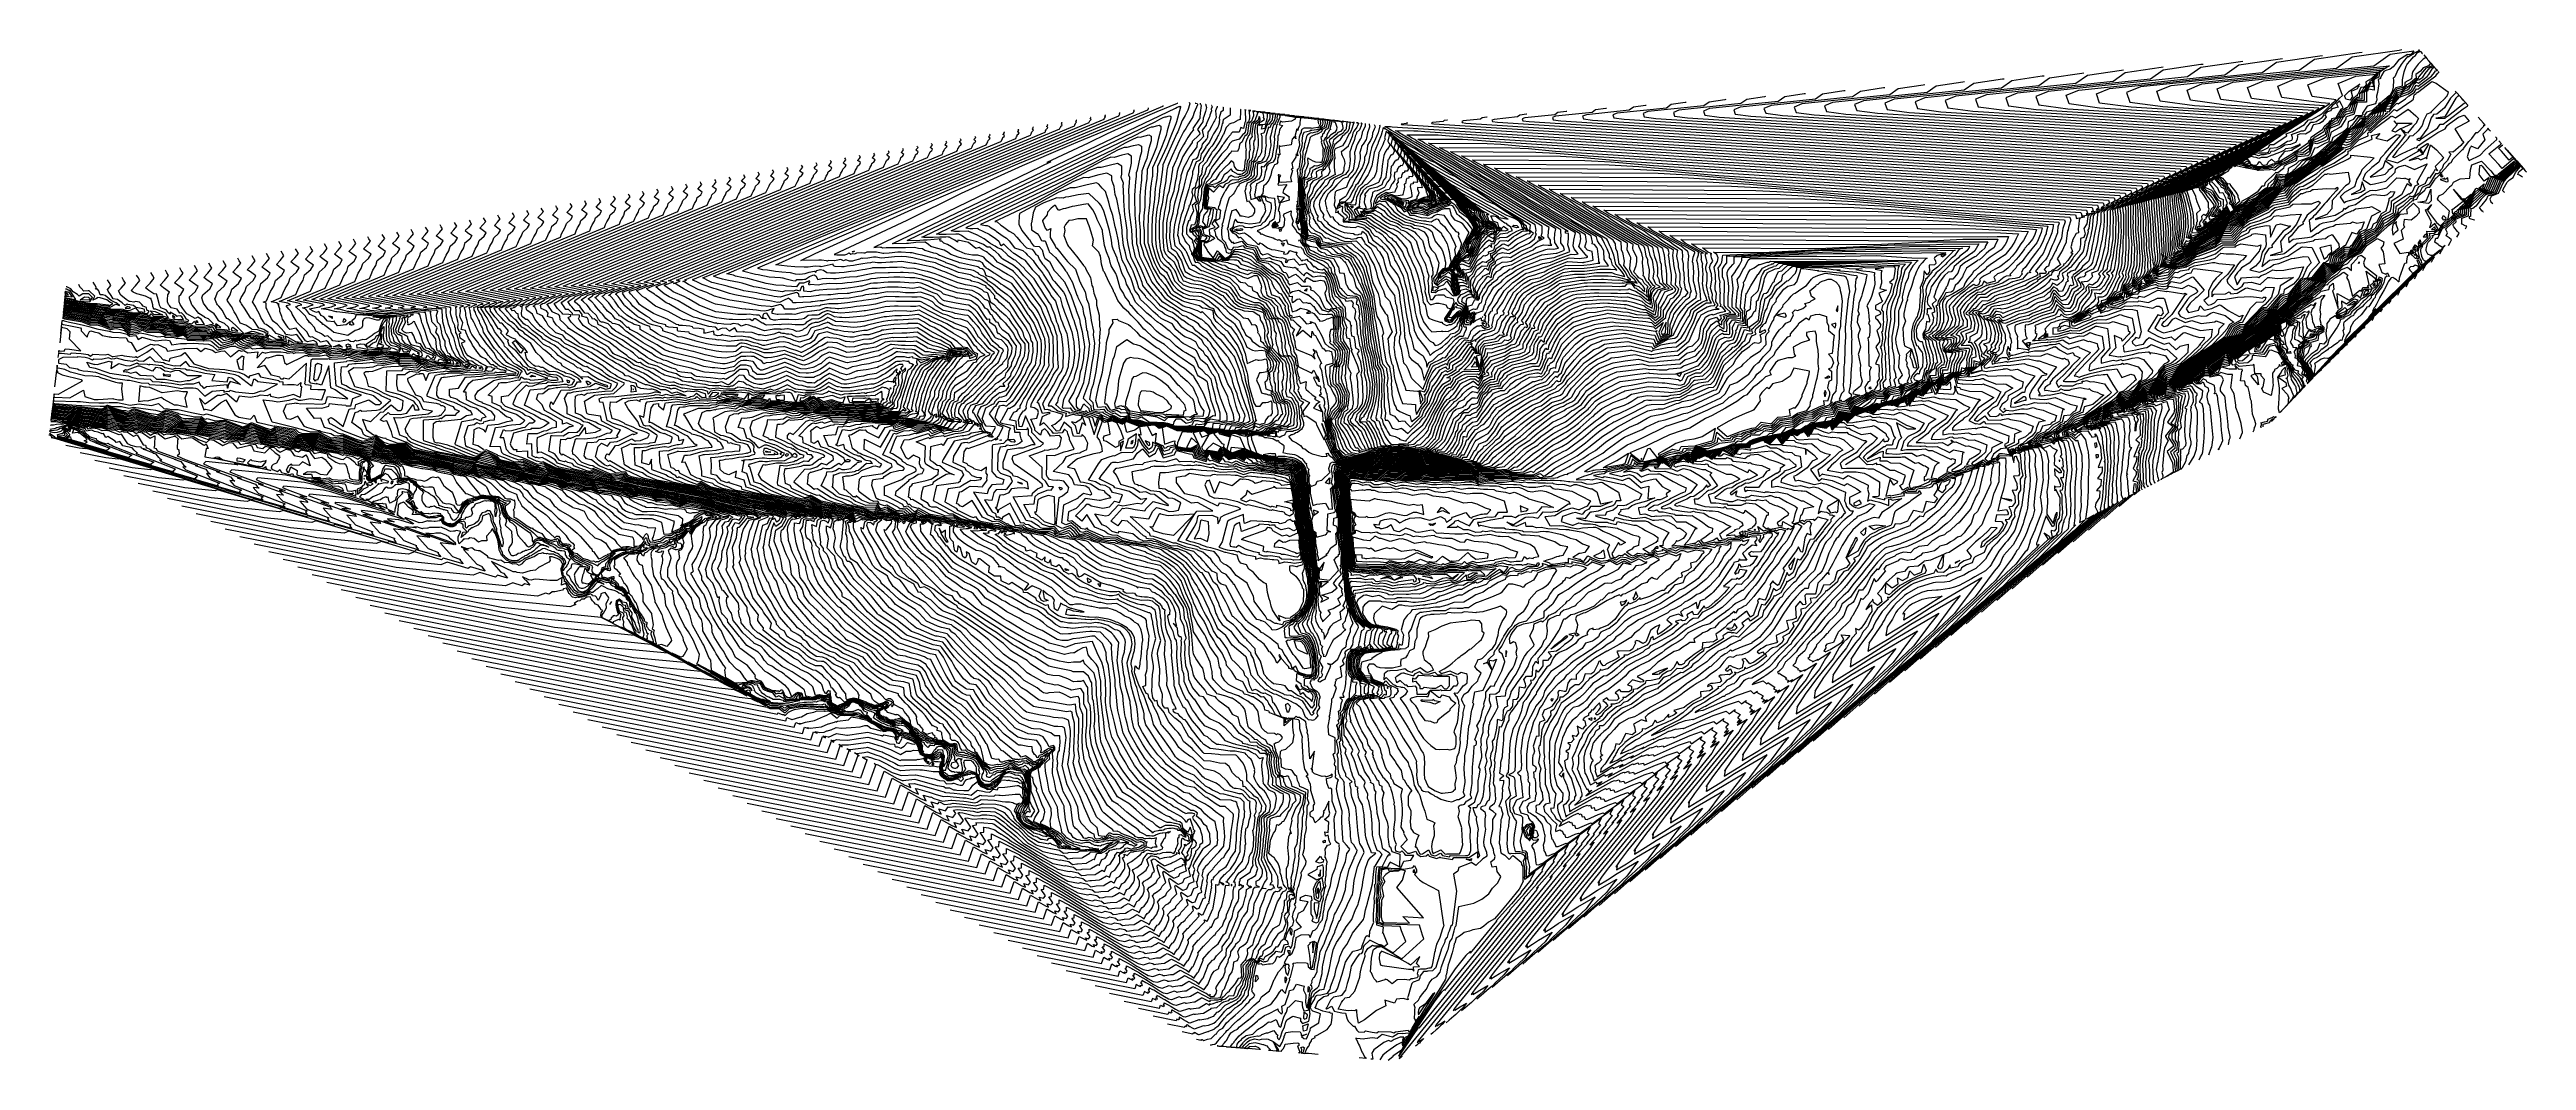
# Model space of a CAD drawing. Extents: x 1684434 to 1702565, y 997334 to 1000228.
# Drawn here: x 1697641 to 1702565, y 998218 to 1000228 of the extents above; entities that cross this region are included whole.
import ezdxf

# ---------------------------------------------------------------- set-up
doc = ezdxf.new("R2010")
doc.units = 0
doc.layers.add('Default', color=7, linetype='Continuous')

msp = doc.modelspace()

# ---------------------------------------------------------------- linework, layer by layer
at = {"layer": 'Default'}
for points in [[(1702350.7, 1000227.7), (1702350.9, 1000226.6), (1702351.4, 1000225.5), (1702351.2, 1000225.3), (1702349.3, 1000224.2), (1702340.1, 1000219.9), (1702339.1, 1000218), (1702338, 1000217.6), (1702329.8, 1000212.7), (1702328.9, 1000214.3), (1702328.4, 1000214), (1702319.6, 1000203.4), (1702315.8, 1000198.1), (1702313.8, 1000194.5), (1702309, 1000187.1), (1702302.8, 1000173.4), (1702301.5, 1000172.2), (1702299.7, 1000170.5), (1702300, 1000167), (1702299.4, 1000152.7), (1702297.5, 1000144.1), (1702292.9, 1000136.3), (1702292.3, 1000135.9), (1702291.7, 1000135.3), (1702274.5, 1000120.8), (1702273.8, 1000120.4), (1702273.4, 1000121.5), (1702271.9, 1000119.4), (1702271.5, 1000119.8), (1702272.9, 1000121.8), (1702270.3, 1000119), (1702270.7, 1000118.4), (1702271.3, 1000117.4), (1702257.5, 1000106), (1702246.8, 1000103), (1702243, 1000097.2), (1702243.3, 1000094.8), (1702240.6, 1000093.2), (1702230, 1000093.2), (1702217.1, 1000076), (1702215, 1000075), (1702214.8, 1000072.4), (1702211.4, 1000070.3), (1702206.5, 1000066.9), (1702182.5, 1000045.4), (1702182.1, 1000045.1), (1702177.2, 1000042), (1702157.9, 1000024.5), (1702148.1, 1000015.9), (1702147.7, 1000016.1), (1702145.2, 1000014.4), (1702138, 1000010.4), (1702127.3, 1000006.8), (1702113.9, 999992.5), (1702102.6, 999984.4), (1702101.3, 999983.5), (1702092.6, 999977.6), (1702084.4, 999972), (1702070.8, 999973.8), (1702060.9, 999954.7), (1702059.5, 999953.8), (1702051.7, 999950), (1702046, 999946.4), (1702037, 999940), (1702027.7, 999931.8), (1702025.4, 999930), (1702016.1, 999924.9), (1702008.7, 999921.8), (1702004.9, 999918.7), (1701990.5, 999911.5), (1701986.1, 999909.3), (1701986.2, 999908), (1701984.1, 999906.9), (1701983.7, 999906.6), (1701980.4, 999898.6), (1701974.6, 999900.2), (1701974.1, 999900.7), (1701972.6, 999900), (1701972, 999899.8), (1701957.7, 999889.6), (1701955.6, 999888.5), (1701954.7, 999887.5), (1701952.2, 999886.6), (1701936.4, 999877.4), (1701933, 999875.2), (1701930.7, 999873.3), (1701928, 999872.5), (1701914.5, 999864.6), (1701910.4, 999862.7), (1701901, 999863.6), (1701899.3, 999864.3), (1701902.1, 999873.1), (1701904, 999878.7), (1701903.5, 999880.3), (1701903.6, 999887.9), (1701902, 999903.3), (1701901.1, 999908.1), (1701895.7, 999927.8), (1701894, 999933.4), (1701890.5, 999945.2), (1701889.4, 999946.4), (1701889.6, 999946.9), (1701895.2, 999950.6), (1701899.9, 999954), (1701941.4, 999973.6), (1701944.5, 999978), (1701953.6, 999983.4), (1701937.7, 999978.5), (1701958.1, 999989.7), (1701963, 999993.2), (1701988, 1000006.7), (1701993, 1000009.7), (1702011.4, 1000021.8), (1702036.6, 1000038.6), (1702038.9, 1000040.2), (1702041.5, 1000041.9), (1702042.5, 1000042.9), (1702084.3, 1000070.2), (1702084.9, 1000070.7), (1702085.8, 1000071.4), (1702084.1, 1000071), (1702130.2, 1000100.8), (1702130, 1000101.4), (1701904.7, 1000115.8), (1701836.8, 1000124.9), (1701829.9, 1000144.6), (1701858.4, 1000156.3), (1702187, 1000190.7), (1702218.3, 1000213.1), (1702311.3, 1000226.7), (1702317.1, 1000227.4)], [(1702328.2, 1000217.5), (1702310.4, 1000206.4), (1702305.5, 1000200.7), (1702302.8, 1000197), (1702299.6, 1000193.5), (1702293.6, 1000188.8), (1702285.3, 1000186.3), (1702281.1, 1000183.7), (1702276.4, 1000176.2), (1702274.3, 1000171.2), (1702274.2, 1000170.1), (1702269.6, 1000168.4), (1702271, 1000159.2), (1702268.2, 1000142), (1702266.7, 1000134.8), (1702267.2, 1000127.1), (1702266.1, 1000124.1), (1702264.7, 1000119.6), (1702247.9, 1000114.9), (1702239, 1000101.1), (1702239.3, 1000098.1), (1702236.4, 1000095.8), (1702225.6, 1000095.9), (1702220.3, 1000088.8), (1702210.4, 1000084), (1702209.2, 1000071.6), (1702208.5, 1000071.1), (1702207.5, 1000070.4), (1702200.3, 1000064), (1702186, 1000056.4), (1702179.7, 1000052.7), (1702177.4, 1000044.6), (1702174.3, 1000042.7), (1702148.9, 1000019.7), (1702147.1, 1000018.7), (1702146.8, 1000018.6), (1702146.3, 1000017.5), (1702136.1, 1000011.9), (1702119.6, 1000006.3), (1702102.7, 999988.3), (1702100.2, 999986.9), (1702100, 999985.2), (1702089.7, 999978.2), (1702084.8, 999974.9), (1702069.2, 999976.9), (1702060.4, 999960), (1702056.7, 999956.4), (1702056, 999954.3), (1702048.6, 999950.7), (1702044.9, 999948.3), (1702039, 999944.2), (1702025.7, 999932.5), (1702010.9, 999926.3), (1702003.4, 999920), (1701995.9, 999916.3), (1701985.6, 999911.2), (1701985.8, 999908), (1701984, 999907), (1701982.8, 999906.2), (1701979.9, 999899.2), (1701974.8, 999900.6), (1701972.9, 999902.2), (1701971.7, 999901.7), (1701970.1, 999901.1), (1701958, 999892.5), (1701954.5, 999890.6), (1701953, 999889), (1701948.7, 999887.4), (1701936.8, 999880.4), (1701932.2, 999877.4), (1701929.2, 999875), (1701925.5, 999873.9), (1701917.8, 999869.4), (1701913.6, 999867.5), (1701910.7, 999865.5), (1701909.1, 999869.4), (1701906.2, 999870.6), (1701906.9, 999872.8), (1701908.3, 999877.1), (1701909.4, 999880.3), (1701909.1, 999882.2), (1701909.6, 999884.6), (1701910.4, 999885.6), (1701909.4, 999902.1), (1701916.4, 999909.2), (1701910.1, 999925.1), (1701908, 999931.6), (1701907.1, 999935.7), (1701901.7, 999947.9), (1701900.9, 999948.7), (1701899.4, 999949.4), (1701894.5, 999948.7), (1701900.7, 999952.8), (1701904.9, 999955.8), (1701951.4, 999977.7), (1701954.9, 999982.7), (1701962, 999986.9), (1701945.1, 999981.7), (1701966.8, 999993.7), (1701971, 999996.7), (1701997.3, 1000010.8), (1702001.3, 1000013.2), (1702020.4, 1000025.8), (1702046.5, 1000043.2), (1702048.4, 1000044.5), (1702050.4, 1000045.9), (1702051.2, 1000046.6), (1702094.1, 1000074.7), (1702094.6, 1000075), (1702095.3, 1000075.6), (1702093.9, 1000075.3), (1702141.1, 1000105.8), (1702141, 1000106.2), (1701967.7, 1000117.3), (1701897.1, 1000126.7), (1701890, 1000147.2), (1701919.5, 1000159.4), (1702261, 1000195.1), (1702293.5, 1000218.4), (1702340.9, 1000225.3), (1702339.4, 1000223.4), (1702336.9, 1000219.8), (1702337, 1000219.2), (1702335.3, 1000218.6), (1702332.2, 1000216.8), (1702331.5, 1000218), (1702328.9, 1000217.3), (1702328.2, 1000217.5)], [(1701684.6, 1000180.7), (1701680.7, 1000180.2), (1701616.7, 1000170.9), (1701595.1, 1000155.4), (1701368.9, 1000131.8), (1701349.3, 1000123.7), (1701354.1, 1000110.2), (1701400.8, 1000103.9), (1702042, 1000062.8), (1702042.6, 1000061.1), (1702005.1, 1000036.9), (1702010, 1000037.8), (1702007.3, 1000035.9), (1702005.8, 1000034.6), (1701972.9, 1000013), (1701970.2, 1000010.6), (1701963.1, 1000006), (1701956.8, 1000001.6), (1701939.4, 999989.9), (1701926.7, 999981.6), (1701913.6, 999973.5), (1701898.8, 999965.5), (1701888.4, 999958.1), (1701879, 999953), (1701886.3, 999955.2), (1701861.5, 999940.5), (1701861.4, 999940.3), (1701860.1, 999939.7), (1701859.8, 999939.5), (1701859.9, 999938.4), (1701860.2, 999926), (1701860.8, 999922.5), (1701862.2, 999907.9), (1701864.3, 999891.7), (1701864.9, 999886.8), (1701865.2, 999884.1), (1701865.6, 999871.9), (1701866.2, 999861.1), (1701865.8, 999858.2), (1701863.7, 999845.9), (1701863.4, 999842.5), (1701863.9, 999831.6), (1701866.6, 999828.6), (1701863.7, 999825), (1701863.6, 999824.4), (1701861, 999819), (1701862.7, 999818), (1701865.3, 999819.3), (1701867.4, 999819.9), (1701872.6, 999822.8), (1701877.7, 999825.2), (1701880.4, 999826.9), (1701881.7, 999826.2), (1701884.1, 999827.2), (1701890.3, 999831.5), (1701895.4, 999834.8), (1701897.3, 999835.9), (1701900.4, 999837.5), (1701913.4, 999844.1), (1701932.6, 999855), (1701942.3, 999860.4), (1701946.6, 999863), (1701962.1, 999872.4), (1701970, 999877.1), (1701972.2, 999877), (1701974.2, 999879.2), (1701990.2, 999887.6), (1701997, 999892.1), (1702000.4, 999895.5), (1702010.4, 999901.8), (1702022.1, 999909.3), (1702027.4, 999912), (1702042.7, 999919.7), (1702047.6, 999926), (1702054.8, 999930.8), (1702059.4, 999933.9), (1702076.4, 999945.7), (1702083.7, 999947.2), (1702086.6, 999951.3), (1702090.8, 999956), (1702106.6, 999967.1), (1702108.1, 999968.2), (1702118.9, 999975.9), (1702151.9, 1000000.7), (1702153.3, 1000001.6), (1702157.5, 1000000.1), (1702166.6, 1000008), (1702198.5, 1000032.1), (1702196.4, 1000036.6), (1702196.8, 1000036.9), (1702198.8, 1000038.7), (1702200.2, 1000039.7), (1702205.3, 1000037.7), (1702215.4, 1000040.9), (1702238.7, 1000063.7), (1702242.8, 1000071.7), (1702244.4, 1000073.3), (1702253, 1000069.6), (1702285, 1000099.2), (1702285.4, 1000101.1), (1702285.9, 1000100.4), (1702288.6, 1000102.5), (1702287.8, 1000104.2), (1702291.5, 1000104.1), (1702298.4, 1000112.5), (1702307.1, 1000120.8), (1702309.6, 1000119.6), (1702324, 1000129.4), (1702330.2, 1000135.2), (1702331.5, 1000135.7), (1702342.1, 1000142.9), (1702346, 1000149.8), (1702348.6, 1000148.7), (1702384.3, 1000175.5), (1702388.1, 1000179.9), (1702389, 1000181.4), (1702390.5, 1000182.2), (1702389.8, 1000183.1), (1702390.9, 1000181.9), (1702389.3, 1000183.8)], [(1701763.7, 1000186.5), (1701759.5, 1000186.1), (1701691.9, 1000176.2), (1701669.1, 1000159.9), (1701430.1, 1000134.8), (1701409.4, 1000126.3), (1701414.4, 1000112), (1701463.8, 1000105.4), (1702053, 1000067.7), (1702053.5, 1000066.1), (1702015, 1000041.2), (1702019.4, 1000042), (1702017, 1000040.2), (1702015.7, 1000039.1), (1701981.6, 1000016.8), (1701979.1, 1000014.5), (1701972.6, 1000010.2), (1701966.8, 1000006.2), (1701948.4, 999993.9), (1701935, 999985.1), (1701922.9, 999977.6), (1701906.8, 999969), (1701897.1, 999962), (1701886.4, 999956.2), (1701894.7, 999958.7), (1701871.9, 999945.2), (1701871.4, 999944.5), (1701865.1, 999941.5), (1701863.5, 999940.3), (1701864.1, 999935.5), (1701864.3, 999926.8), (1701865.9, 999916.4), (1701866.6, 999910.2), (1701868.6, 999894.9), (1701869.3, 999889.2), (1701869.4, 999886.5), (1701869.8, 999872.8), (1701870.3, 999865), (1701868.9, 999855.1), (1701867.5, 999846.7), (1701867.1, 999841.7), (1701867.4, 999833.7), (1701872.9, 999827.7), (1701872.4, 999827), (1701864.7, 999821.5), (1701873.9, 999826.7), (1701874.8, 999827.1), (1701879.6, 999830.2), (1701881.9, 999828.9), (1701886.1, 999830.8), (1701896, 999837.6), (1701896.4, 999837.9), (1701897.5, 999838.5), (1701912.7, 999846.1), (1701924.3, 999852.8), (1701940.9, 999862), (1701948.2, 999866.4), (1701970.6, 999880), (1701971.3, 999880.5), (1701972, 999881), (1701988.4, 999889.6), (1701996.2, 999894.8), (1701998, 999896.6), (1702009.8, 999904), (1702023, 999912.5), (1702023.4, 999912.8), (1702023.7, 999913), (1702040.9, 999921.5), (1702044.9, 999926.7), (1702053.1, 999932.3), (1702053.8, 999932.8), (1702054.4, 999933.2), (1702059.6, 999936.7), (1702081, 999951.5), (1702082.1, 999951.8), (1702082.5, 999952.4), (1702083.1, 999953.1), (1702105.3, 999968.7), (1702107.4, 999970.2), (1702122.6, 999981.1), (1702150.2, 1000001.8), (1702152.6, 1000003.4), (1702156.4, 1000002.1), (1702169.5, 1000013.6), (1702196, 1000033.6), (1702194.2, 1000037.3), (1702195, 1000038), (1702199.7, 1000042.3), (1702203.1, 1000044.6), (1702207.3, 1000042.9), (1702215.7, 1000045.6), (1702235, 1000064.5), (1702240.1, 1000074.1), (1702240.7, 1000074.6), (1702242.9, 1000076.3), (1702243.4, 1000076.7), (1702252, 1000073), (1702279.7, 1000098.5), (1702280.9, 1000105.8), (1702281.7, 1000106.5), (1702281.9, 1000106.5), (1702282.1, 1000106.4), (1702282.2, 1000106.3), (1702283.9, 1000104.3), (1702285, 1000105.1), (1702283.7, 1000107.9), (1702282.5, 1000107.1), (1702282.4, 1000107.2), (1702282.3, 1000107.3), (1702283.5, 1000108.3), (1702283.8, 1000108.8), (1702284.4, 1000109.4), (1702285.1, 1000109.9), (1702293.2, 1000109.7), (1702311.8, 1000132.5), (1702311.9, 1000132.7), (1702312.1, 1000132.7), (1702312.3, 1000132.8), (1702330.4, 1000139.7), (1702338.6, 1000145.3), (1702345.1, 1000156.7), (1702349.3, 1000154.9), (1702375.7, 1000174.6), (1702381.6, 1000181.7), (1702384.1, 1000185.6), (1702386.3, 1000186.2), (1702386.7, 1000186.3), (1702385.6, 1000187.8), (1702388, 1000185.3), (1702384.5, 1000189.3)], [(1701842.8, 1000192.4), (1701838.3, 1000191.9), (1701767.1, 1000181.5), (1701743.1, 1000164.3), (1701491.3, 1000137.9), (1701469.5, 1000128.9), (1701474.7, 1000113.8), (1701526.8, 1000106.9), (1702064, 1000072.5), (1702064.5, 1000071), (1702024.9, 1000045.4), (1702028.9, 1000046.2), (1702026.7, 1000044.6), (1702025.5, 1000043.5), (1701990.3, 1000020.5), (1701988, 1000018.4), (1701982.1, 1000014.5), (1701976.8, 1000010.8), (1701957.4, 999997.9), (1701943.3, 999988.6), (1701932.2, 999981.8), (1701914.9, 999972.5), (1701905.8, 999966), (1701893.7, 999959.4), (1701903.1, 999962.2), (1701882.3, 999949.9), (1701881.4, 999948.6), (1701870, 999943.3), (1701867.2, 999941.2), (1701868.3, 999932.5), (1701868.4, 999927.6), (1701870.5, 999914.5), (1701870.9, 999912.3), (1701871.2, 999909.9), (1701873.3, 999893.5), (1701873.8, 999882.2), (1701874.1, 999873.8), (1701874.4, 999869), (1701872, 999852.1), (1701871.2, 999847.5), (1701870.7, 999840.9), (1701870.9, 999835.8), (1701875.1, 999831.2), (1701878.8, 999833.5), (1701882.1, 999831.7), (1701888.1, 999834.3), (1701893.8, 999838.2), (1701896.9, 999840.8), (1701906.7, 999845.6), (1701912, 999848.2), (1701916.1, 999850.5), (1701939.5, 999863.5), (1701949.8, 999869.8), (1701968.2, 999881), (1701971.6, 999883.4), (1701974.9, 999885.4), (1701986.6, 999891.6), (1701995.4, 999897.4), (1701995.6, 999897.6), (1702009.2, 999906.2), (1702020.2, 999913.3), (1702023.7, 999915.2), (1702025.5, 999916.7), (1702039, 999923.4), (1702042.2, 999927.5), (1702048.7, 999931.9), (1702052.7, 999934.8), (1702056, 999936.9), (1702059.9, 999939.5), (1702077.3, 999951.6), (1702079.3, 999952.8), (1702080.5, 999955.1), (1702082.1, 999954.9), (1702085, 999956.8), (1702104.1, 999970.3), (1702106.7, 999972.3), (1702126.3, 999986.3), (1702148.5, 1000002.9), (1702151.9, 1000005.2), (1702155.2, 1000004.1), (1702172.4, 1000019.2), (1702193.4, 1000035), (1702192, 1000037.9), (1702193.2, 1000039.1), (1702200.7, 1000045.8), (1702205.9, 1000049.4), (1702209.3, 1000048.1), (1702216, 1000050.3), (1702231.4, 1000065.3), (1702235.4, 1000073), (1702237.1, 1000074.3), (1702242.5, 1000078.6), (1702243.8, 1000079.5), (1702251.1, 1000076.4), (1702274.3, 1000097.8), (1702275.3, 1000104), (1702280.4, 1000108), (1702281.5, 1000108), (1702281.6, 1000108), (1702281.5, 1000108), (1702281.6, 1000108), (1702282.5, 1000110.2), (1702285.5, 1000113.2), (1702288.7, 1000115.5), (1702295, 1000115.3), (1702309.3, 1000132.8), (1702310.8, 1000135.9), (1702313.5, 1000136.6), (1702316.6, 1000138.9), (1702329.4, 1000143.8), (1702335.2, 1000147.7), (1702341.7, 1000159.2), (1702344.3, 1000161.5), (1702346, 1000162.8), (1702350.1, 1000161.1), (1702367, 1000173.8), (1702370.8, 1000178.3), (1702378.1, 1000189.9), (1702379.2, 1000191.2), (1702379.9, 1000191.5), (1702380.3, 1000192.1), (1702381.5, 1000192.3), (1702381.3, 1000192.6), (1702385, 1000188.6), (1702379.7, 1000194.8)], [(1701921.8, 1000198.2), (1701917.1, 1000197.7), (1701842.3, 1000186.7), (1701817.1, 1000168.7), (1701552.5, 1000141), (1701529.6, 1000131.6), (1701535.1, 1000115.7), (1701589.8, 1000108.4), (1702075, 1000077.3), (1702075.4, 1000076), (1702034.7, 1000049.7), (1702038.4, 1000050.4), (1702036.4, 1000048.9), (1702035.3, 1000048), (1701999, 1000024.2), (1701996.9, 1000022.3), (1701991.6, 1000018.8), (1701986.7, 1000015.4), (1701966.4, 1000001.9), (1701951.6, 999992.1), (1701941.5, 999985.9), (1701922.9, 999975.9), (1701914.5, 999969.9), (1701901, 999962.6), (1701911.5, 999965.8), (1701892.7, 999954.6), (1701891.4, 999952.8), (1701875, 999945.1), (1701870.9, 999942.1), (1701872.4, 999929.6), (1701872.5, 999928.4), (1701873, 999925.2), (1701875, 999914.2), (1701876.8, 999902.1), (1701877.4, 999897.7), (1701878.3, 999877.9), (1701878.4, 999874.7), (1701878.5, 999872.9), (1701875.1, 999849), (1701875, 999848.3), (1701874.3, 999840.1), (1701874.4, 999837.8), (1701876.3, 999835.8), (1701877.9, 999836.8), (1701882.2, 999834.4), (1701890.2, 999837.8), (1701891.6, 999838.8), (1701897.4, 999843.7), (1701910.2, 999849.9), (1701911.6, 999850.4), (1701916.3, 999853), (1701938.1, 999865.1), (1701951.5, 999873.3), (1701965.7, 999881.9), (1701971.8, 999886.3), (1701977.8, 999889.8), (1701984.9, 999893.6), (1701990.6, 999897.4), (1701993.5, 999899.2), (1701993.8, 999899.5), (1701997.2, 999901.2), (1702008.7, 999908.5), (1702017.5, 999914.1), (1702024, 999917.7), (1702027.4, 999920.4), (1702037.2, 999925.3), (1702039.5, 999928.2), (1702044.2, 999931.5), (1702051.6, 999936.7), (1702057.5, 999940.5), (1702060.2, 999942.3), (1702071.9, 999950.5), (1702076.2, 999953.1), (1702078.9, 999958.2), (1702082.5, 999957.8), (1702088.8, 999962), (1702102.8, 999971.9), (1702106, 999974.3), (1702130, 999991.4), (1702146.8, 1000004), (1702151.2, 1000007), (1702154, 1000006), (1702175.3, 1000024.8), (1702190.8, 1000036.4), (1702189.8, 1000038.6), (1702191.4, 1000040.1), (1702201.7, 1000049.3), (1702208.8, 1000054.3), (1702211.4, 1000053.3), (1702216.3, 1000054.9), (1702227.8, 1000066.1), (1702230.8, 1000071.8), (1702233.5, 1000074), (1702242.1, 1000080.8), (1702244.2, 1000082.3), (1702250.1, 1000079.8), (1702268.9, 1000097.2), (1702269.7, 1000102.1), (1702279.1, 1000109.5), (1702279.8, 1000109.5), (1702280.6, 1000110), (1702281.3, 1000111.6), (1702286.7, 1000117), (1702292.4, 1000121), (1702296.8, 1000120.9), (1702306.8, 1000133.2), (1702309.7, 1000139.1), (1702314.9, 1000140.5), (1702320.8, 1000145), (1702328.3, 1000147.8), (1702331.7, 1000150.1), (1702335.5, 1000156.8), (1702343.7, 1000163.9), (1702349, 1000168.1), (1702350.8, 1000167.3), (1702358.4, 1000172.9), (1702360.1, 1000174.9), (1702363.3, 1000180.1), (1702372.7, 1000191.3), (1702378.4, 1000193.5), (1702379, 1000194.6), (1702379.3, 1000194.9), (1702382.1, 1000192), (1702374.9, 1000200.3)], [(1702000.9, 1000204), (1701996, 1000203.5), (1701917.5, 1000192), (1701891.1, 1000173.1), (1701613.6, 1000144), (1701589.6, 1000134.2), (1701595.4, 1000117.5), (1701652.7, 1000109.9), (1702086, 1000082.1), (1702086.4, 1000080.9), (1702044.6, 1000054), (1702047.9, 1000054.6), (1702046.1, 1000053.3), (1702045.1, 1000052.4), (1702007.7, 1000028), (1702005.9, 1000026.3), (1702001, 1000023.1), (1701996.7, 1000020.1), (1701975.4, 1000005.9), (1701959.8, 999995.7), (1701950.8, 999990.1), (1701930.9, 999979.4), (1701923.2, 999973.9), (1701908.4, 999965.8), (1701919.9, 999969.3), (1701903, 999959.3), (1701901.4, 999956.9), (1701880, 999946.9), (1701874.6, 999943), (1701875.5, 999935.5), (1701875.7, 999931.9), (1701877.3, 999926.4), (1701879.2, 999916), (1701881, 999904.1), (1701881.9, 999898.8), (1701882.7, 999879.1), (1701882.8, 999875), (1701882.6, 999874.1), (1701882.2, 999871.4), (1701879.5, 999849.8), (1701878, 999846.2), (1701877.8, 999839.7), (1701882.4, 999837.1), (1701888.5, 999839.8), (1701888.7, 999841.4), (1701892.6, 999842.1), (1701897.9, 999846.7), (1701907.2, 999851.1), (1701911.4, 999852.7), (1701926.2, 999860.8), (1701936.8, 999866.7), (1701953.1, 999876.7), (1701963.3, 999882.9), (1701972.1, 999889.1), (1701980.7, 999894.3), (1701983.1, 999895.5), (1701985, 999896.8), (1701991.4, 999900.9), (1701992.1, 999901.5), (1701999.5, 999905.2), (1702008.1, 999910.7), (1702014.7, 999914.9), (1702024.3, 999920.2), (1702029.2, 999924.1), (1702035.4, 999927.2), (1702036.8, 999929), (1702039.7, 999931), (1702050.5, 999938.6), (1702059.1, 999944.2), (1702060.5, 999945.1), (1702066.6, 999949.3), (1702073.1, 999953.4), (1702077.2, 999961.3), (1702082.9, 999960.6), (1702092.6, 999967.2), (1702101.5, 999973.5), (1702105.3, 999976.3), (1702133.7, 999996.6), (1702145.1, 1000005.2), (1702150.5, 1000008.8), (1702152.8, 1000008), (1702178.3, 1000030.4), (1702188.2, 1000037.9), (1702187.5, 1000039.3), (1702189.6, 1000041.2), (1702202.6, 1000052.8), (1702211.7, 1000059.2), (1702213.4, 1000058.5), (1702216.6, 1000059.6), (1702224.2, 1000067), (1702226.2, 1000070.7), (1702229.8, 1000073.7), (1702241.8, 1000083.1), (1702244.6, 1000085.1), (1702249.1, 1000083.2), (1702263.5, 1000096.5), (1702264.2, 1000100.3), (1702277.7, 1000111), (1702278.1, 1000111), (1702279.7, 1000112), (1702280.1, 1000113), (1702287.8, 1000120.8), (1702296, 1000126.6), (1702298.5, 1000126.5), (1702304.3, 1000133.5), (1702308.5, 1000142.4), (1702316.3, 1000144.4), (1702325.1, 1000151), (1702327.2, 1000151.8), (1702328.2, 1000152.5), (1702329.3, 1000154.4), (1702343.2, 1000166.3), (1702350.4, 1000172), (1702350.3, 1000173.2), (1702351.9, 1000174.4), (1702366.1, 1000191.4), (1702376.8, 1000195.5), (1702377.1, 1000196), (1702377.9, 1000196.6), (1702379.1, 1000195.3), (1702370.1, 1000205.8)], [(1702365.3, 1000211.3), (1702375, 1000200), (1702374.9, 1000200.1), (1702373.7, 1000199), (1702372.3, 1000198.6), (1702369.6, 1000195.3), (1702359.5, 1000191.4), (1702354.1, 1000184.9), (1702344.8, 1000177.8), (1702345.6, 1000171), (1702342.7, 1000168.8), (1702334.1, 1000161.5), (1702325.2, 1000156.8), (1702325.2, 1000154), (1702317.7, 1000148.3), (1702307.4, 1000145.6), (1702301.7, 1000133.9), (1702300.3, 1000132.1), (1702299.7, 1000132.1), (1702288.9, 1000124.5), (1702278.9, 1000114.4), (1702278.7, 1000114), (1702276.4, 1000112.5), (1702276.4, 1000112.5), (1702258.6, 1000098.5), (1702258.1, 1000095.8), (1702248.2, 1000086.6), (1702245, 1000087.9), (1702241.4, 1000085.3), (1702226.2, 1000073.4), (1702221.6, 1000069.6), (1702220.6, 1000067.8), (1702217, 1000064.2), (1702215.4, 1000063.7), (1702214.6, 1000064), (1702203.6, 1000056.3), (1702187.8, 1000042.2), (1702185.3, 1000039.9), (1702185.6, 1000039.3), (1702181.2, 1000036), (1702151.6, 1000010), (1702149.8, 1000010.7), (1702143.5, 1000006.3), (1702137.4, 1000001.7), (1702104.6, 999978.3), (1702100.2, 999975.1), (1702096.5, 999972.4), (1702083.3, 999963.5), (1702075.6, 999964.4), (1702070.1, 999953.8), (1702061.2, 999948.2), (1702060.8, 999947.9), (1702060.7, 999947.8), (1702049.3, 999940.6), (1702035.3, 999930.6), (1702034.1, 999929.8), (1702033.5, 999929), (1702031.1, 999927.8), (1702024.5, 999922.6), (1702012, 999915.7), (1702007.6, 999912.9), (1702001.8, 999909.3), (1701990.4, 999903.4), (1701989.3, 999902.6), (1701982.5, 999898.3), (1701981.9, 999896.8), (1701981, 999897.1), (1701980.7, 999897), (1701972.4, 999892), (1701960.9, 999883.9), (1701954.7, 999880.1), (1701936.4, 999868.9), (1701935.5, 999868.3), (1701935.4, 999868.3), (1701935.3, 999868.3), (1701935.3, 999868.2), (1701934.6, 999867.8), (1701911.2, 999855), (1701904.1, 999852.3), (1701898.4, 999849.6), (1701895.1, 999846.8), (1701891.4, 999846.1), (1701888.1, 999847.3), (1701885.2, 999842), (1701885, 999840.9), (1701882.6, 999839.9), (1701880.8, 999840.9), (1701880.8, 999843.5), (1701884.3, 999851.6), (1701885.6, 999861.6), (1701886.9, 999871.2), (1701887.7, 999874.5), (1701887.2, 999888.6), (1701886.8, 999898.1), (1701884.3, 999911.7), (1701883.4, 999917.9), (1701882.4, 999923.2), (1701878.5, 999936.7), (1701878.1, 999943.5), (1701878.3, 999943.9), (1701878.6, 999944.1), (1701885, 999948.6), (1701911.4, 999961.1), (1701913.4, 999963.9), (1701928.3, 999972.8), (1701915.7, 999968.9), (1701931.9, 999977.8), (1701938.9, 999982.8), (1701960.1, 999994.2), (1701968.1, 999999.2), (1701984.4, 1000009.8), (1702006.7, 1000024.7), (1702010.5, 1000027.4), (1702014.8, 1000030.2), (1702016.4, 1000031.7), (1702054.9, 1000056.9), (1702055.8, 1000057.6), (1702057.4, 1000058.8), (1702054.5, 1000058.2), (1702097.3, 1000085.9), (1702097, 1000087), (1701715.7, 1000111.4), (1701655.8, 1000119.4), (1701649.7, 1000136.8), (1701674.8, 1000147.1), (1701965.1, 1000177.5), (1701992.7, 1000197.3), (1702074.8, 1000209.3), (1702079.9, 1000209.9)], [(1702360.5, 1000216.8), (1702366.4, 1000209.9), (1702365.8, 1000210.4), (1702365, 1000211.4), (1702362.7, 1000210.6), (1702359, 1000208.4), (1702351.9, 1000201.1), (1702349.6, 1000198.3), (1702343.6, 1000190.9), (1702338.5, 1000183.7), (1702337.9, 1000182), (1702337.5, 1000180.1), (1702336.3, 1000169.6), (1702322.6, 1000162.4), (1702322.6, 1000154.9), (1702319.1, 1000152.2), (1702306.3, 1000148.8), (1702301.8, 1000139.5), (1702298.9, 1000134.5), (1702290.1, 1000128.3), (1702280.4, 1000118.6), (1702277.5, 1000116.2), (1702276.8, 1000115.8), (1702274.6, 1000116.3), (1702274.4, 1000116.5), (1702274.2, 1000116.8), (1702273.5, 1000118.8), (1702272.9, 1000118), (1702271.3, 1000119.7), (1702271.6, 1000120.1), (1702271, 1000119.5), (1702272.4, 1000117.6), (1702273.5, 1000115.7), (1702273.8, 1000115.4), (1702273.9, 1000115.1), (1702274.7, 1000114), (1702263.9, 1000105.2), (1702253, 1000096.6), (1702252.8, 1000095.2), (1702247.2, 1000090), (1702245.4, 1000090.7), (1702242.6, 1000088.7), (1702241.1, 1000087.8), (1702238.9, 1000087.8), (1702235.3, 1000083.1), (1702222.6, 1000073.1), (1702217.2, 1000068.7), (1702217.1, 1000068.6), (1702204.6, 1000059.9), (1702186, 1000043.3), (1702183.4, 1000040.8), (1702183, 1000040.6), (1702181.2, 1000039), (1702150.5, 1000012), (1702149.1, 1000012.5), (1702141.8, 1000007.4), (1702141, 1000006.9), (1702103.9, 999980.4), (1702099.5, 999977.1), (1702098.5, 999976.4), (1702083.7, 999966.3), (1702074, 999967.5), (1702067, 999954.1), (1702060.4, 999949.9), (1702057.9, 999948.7), (1702048.2, 999942.5), (1702033, 999931.7), (1702031.7, 999930.5), (1702024.8, 999925.1), (1702009.2, 999916.5), (1702007, 999915.1), (1702004.1, 999913.3), (1701988.6, 999905.4), (1701987.2, 999904.3), (1701983.2, 999901.7), (1701981.4, 999897.4), (1701978.5, 999898.3), (1701977.5, 999897.8), (1701972.6, 999894.9), (1701958.5, 999884.8), (1701956.3, 999883.5), (1701949.9, 999879.6), (1701935.8, 999871.4), (1701934.6, 999870.6), (1701933.8, 999869.9), (1701932.8, 999869.7), (1701921.8, 999863.2), (1701911, 999857.2), (1701901.1, 999853.5), (1701898.9, 999852.5), (1701897.7, 999851.4), (1701896.3, 999851.2), (1701890.4, 999853.3), (1701888.9, 999853.2), (1701889.5, 999856.1), (1701891.2, 999868.2), (1701892.5, 999873.9), (1701891.7, 999895.6), (1701891.7, 999897.2), (1701891.7, 999897.7), (1701889.6, 999908.6), (1701887.6, 999919.3), (1701887.6, 999919.7), (1701887.5, 999920), (1701881.3, 999941.6), (1701881.2, 999942.7), (1701882, 999944.9), (1701884.1, 999946.3), (1701889.9, 999950.4), (1701921.4, 999965.2), (1701923.8, 999968.6), (1701936.8, 999976.4), (1701923.1, 999972.1), (1701940.7, 999981.8), (1701947, 999986.3), (1701969.4, 999998.4), (1701976.4, 1000002.7), (1701993.4, 1000013.8), (1702016.6, 1000029.3), (1702020, 1000031.7), (1702023.7, 1000034.1), (1702025.1, 1000035.4), (1702064.7, 1000061.3), (1702065.5, 1000062), (1702066.9, 1000063), (1702064.3, 1000062.5), (1702108.3, 1000090.9), (1702108, 1000091.8), (1701778.7, 1000112.9), (1701716.1, 1000121.2), (1701709.8, 1000139.4), (1701736, 1000150.2), (1702039, 1000181.9), (1702067.9, 1000202.6), (1702153.6, 1000215.1), (1702159, 1000215.7)], [(1702238, 1000221.5), (1702232.4, 1000220.9), (1702143.1, 1000207.9), (1702113, 1000186.3), (1701797.2, 1000153.3), (1701769.8, 1000142), (1701776.4, 1000123.1), (1701841.7, 1000114.4), (1702119, 1000096.6), (1702119.2, 1000095.8), (1702074.2, 1000066.8), (1702076.3, 1000067.2), (1702075.2, 1000066.3), (1702074.5, 1000065.8), (1702033.8, 1000039.1), (1702032.6, 1000038), (1702029.4, 1000035.9), (1702026.6, 1000034), (1702002.4, 1000017.8), (1701984.7, 1000006.2), (1701978.7, 1000002.5), (1701955, 999989.8), (1701949.4, 999985.8), (1701930.4, 999975.3), (1701945.2, 999979.9), (1701934.2, 999973.3), (1701931.4, 999969.4), (1701894.9, 999952.2), (1701889.6, 999948.5), (1701885.8, 999945.9), (1701885.2, 999944.2), (1701885.7, 999943.7), (1701887.3, 999938.5), (1701891.6, 999923.7), (1701894.3, 999914.1), (1701896.8, 999900.5), (1701897.6, 999892.6), (1701897.6, 999874.6), (1701897.7, 999874.3), (1701897.3, 999873.4), (1701896.8, 999871.5), (1701895.2, 999865.6), (1701894.2, 999864.1), (1701892.1, 999854.5), (1701898.7, 999854.7), (1701899, 999857.1), (1701909.1, 999859.8), (1701910.7, 999859.6), (1701911.2, 999859.8), (1701930.4, 999871.1), (1701932.3, 999871.6), (1701933.8, 999872.9), (1701936.1, 999874.4), (1701955.6, 999885.7), (1701956.4, 999886), (1701956.7, 999886.3), (1701957.3, 999886.7), (1701965.1, 999892.2), (1701972.9, 999897.7), (1701974.4, 999898.7), (1701976, 999899.4), (1701980.9, 999898), (1701983.9, 999905.2), (1701985.2, 999906), (1701986.9, 999907.4), (1702006.5, 999917.4), (1702025.1, 999927.6), (1702029.7, 999931.2), (1702035, 999935.8), (1702047.1, 999944.5), (1702054.8, 999949.4), (1702059.9, 999951.9), (1702064, 999954.4), (1702072.4, 999970.7), (1702084.1, 999969.2), (1702095.6, 999977), (1702100.4, 999980.3), (1702103.2, 999982.4), (1702128.7, 1000000.6), (1702134.9, 1000007.2), (1702139.9, 1000008.9), (1702143.2, 1000010.7), (1702148.4, 1000014.3), (1702149.3, 1000013.9), (1702169.5, 1000031.7), (1702180.1, 1000041.3), (1702182.7, 1000043), (1702184.3, 1000044.4), (1702205.6, 1000063.4), (1702214.2, 1000069.5), (1702216.7, 1000070.9), (1702218.9, 1000072.8), (1702224.3, 1000077), (1702234.4, 1000090.5), (1702240.8, 1000090.5), (1702245.2, 1000093.1), (1702245.8, 1000093.6), (1702246.2, 1000093.4), (1702247.4, 1000094.5), (1702247.4, 1000094.8), (1702249.7, 1000096.6), (1702258.2, 1000103.5), (1702273, 1000115.6), (1702271.5, 1000118), (1702270.7, 1000119.2), (1702272.3, 1000121), (1702271.4, 1000119.8), (1702272.4, 1000118.7), (1702273.5, 1000120.2), (1702274.3, 1000117.6), (1702276, 1000118.5), (1702286.1, 1000126.9), (1702291.2, 1000132.1), (1702295.9, 1000135.4), (1702303.1, 1000147.9), (1702305.1, 1000152.1), (1702318, 1000155.5), (1702318.4, 1000166), (1702318.4, 1000167.7), (1702319.1, 1000170.7), (1702321.4, 1000183.3), (1702325.4, 1000194.6), (1702327, 1000197.4), (1702328.2, 1000199.2), (1702337.3, 1000209.7), (1702340.4, 1000213), (1702344.1, 1000216.1), (1702347.5, 1000220.8), (1702352.8, 1000224), (1702353.1, 1000224.1), (1702354, 1000224), (1702357.5, 1000220.1), (1702357.7, 1000219.9), (1702355.7, 1000222.3)], [(1702248.2, 1000146.5), (1702248.6, 1000146), (1702249.5, 1000146.7), (1702248.1, 1000145.1), (1702247.9, 1000145.4), (1702247.6, 1000145.6), (1702246.8, 1000144.6), (1702246.7, 1000123.3), (1702229.3, 1000122.9), (1702229, 1000122.6), (1702228.3, 1000121.6), (1702221.6, 1000098.8), (1702221, 1000098.7), (1702211.9, 1000096.1), (1702205.7, 1000093.1), (1702205.4, 1000089.9), (1702195.9, 1000074.2), (1702192.2, 1000072.2), (1702176.4, 1000063.2), (1702172.7, 1000050.2), (1702171.5, 1000044.2), (1702170.7, 1000043.7), (1702164, 1000041.1), (1702148.4, 1000032.1), (1702143.3, 1000031.4), (1702135.4, 1000014), (1702134.3, 1000013.4), (1702112, 1000005.9), (1702106.1, 999999.7), (1702091.2, 999991), (1702090, 999981), (1702086.8, 999978.8), (1702085.2, 999977.8), (1702067.6, 999980), (1702062.9, 999970.9), (1702051.1, 999959.7), (1702048.9, 999953), (1702045.5, 999951.4), (1702043.8, 999950.3), (1702041, 999948.3), (1702034.8, 999942.9), (1702021, 999934.1), (1702013.1, 999930.8), (1702001.9, 999921.4), (1702001.4, 999921.2), (1701985.1, 999913), (1701985.4, 999908), (1701983.8, 999907.2), (1701981.9, 999905.8), (1701979.4, 999899.7), (1701975, 999901), (1701971.8, 999903.8), (1701970.9, 999903.4), (1701968.2, 999902.4), (1701958.4, 999895.5), (1701953.5, 999892.7), (1701951.2, 999890.5), (1701945.3, 999888.2), (1701937.1, 999883.4), (1701931.4, 999879.7), (1701929.2, 999877.9), (1701929.2, 999878), (1701928.4, 999877), (1701924.5, 999875.8), (1701923.1, 999875.3), (1701921.1, 999874.2), (1701920.1, 999873.7), (1701911.7, 999868.1), (1701910, 999872.2), (1701911.5, 999876.3), (1701918.2, 999876.8), (1701914.8, 999880.6), (1701915.7, 999884.9), (1701919.7, 999889.7), (1701919.3, 999896.3), (1701923.3, 999900.4), (1701927.3, 999897.6), (1701929.9, 999900.8), (1701931, 999902.6), (1701934.2, 999910), (1701932.9, 999913.9), (1701932.3, 999922.6), (1701932.8, 999923.9), (1701930, 999927.4), (1701929.1, 999928.7), (1701921.9, 999940.4), (1701919.9, 999942.6), (1701915.4, 999948.4), (1701914.4, 999951.7), (1701914.5, 999952.6), (1701914.1, 999953.1), (1701914.3, 999953.2), (1701914.4, 999953.3), (1701900.8, 999951.4), (1701906.2, 999955), (1701909.8, 999957.6), (1701961.4, 999981.9), (1701965.3, 999987.4), (1701970.4, 999990.5), (1701952.4, 999984.9), (1701975.5, 999997.6), (1701979.1, 1000000.1), (1702006.7, 1000014.9), (1702009.6, 1000016.7), (1702029.3, 1000029.7), (1702056.5, 1000047.8), (1702057.8, 1000048.8), (1702059.4, 1000049.8), (1702059.9, 1000050.3), (1702104, 1000079.1), (1702104.3, 1000079.4), (1702104.8, 1000079.7), (1702103.8, 1000079.6), (1702152.1, 1000110.7), (1702152, 1000111.1), (1702030.7, 1000118.8), (1701957.4, 1000128.6), (1701950.1, 1000149.8), (1701980.7, 1000162.5), (1702292.1, 1000195), (1702281.3, 1000188.3), (1702273.3, 1000182.8), (1702271.6, 1000178.6), (1702271, 1000172.5), (1702263.7, 1000169.7), (1702262.7, 1000168.1), (1702261.9, 1000167.3), (1702261.4, 1000166.3), (1702261.8, 1000146.8), (1702250.4, 1000148.9), (1702249.2, 1000147.4), (1702249.2, 1000147.1), (1702248.2, 1000146.5)], [(1702285.6, 1000191), (1702269.3, 1000180.9), (1702268.2, 1000179.2), (1702267.8, 1000174.9), (1702264.9, 1000173.7), (1702262.6, 1000169.9), (1702260.6, 1000168), (1702259.5, 1000165.8), (1702259.7, 1000153.8), (1702252.7, 1000155.1), (1702247.9, 1000149.2), (1702247.8, 1000147.9), (1702247.3, 1000147.5), (1702248.6, 1000145.9), (1702249, 1000146.3), (1702248.4, 1000145.6), (1702247.1, 1000146.9), (1702246, 1000147.5), (1702242.1, 1000142.8), (1702242.1, 1000126.4), (1702228.6, 1000126.1), (1702227, 1000124.6), (1702223.7, 1000120), (1702218.5, 1000102.1), (1702216, 1000101.8), (1702205.3, 1000098.7), (1702203.3, 1000097.3), (1702201.7, 1000094.6), (1702200.5, 1000093.4), (1702191.6, 1000078.2), (1702176.4, 1000071.8), (1702174.6, 1000070.6), (1702173.5, 1000069.2), (1702173.1, 1000068.9), (1702169.1, 1000049.1), (1702164.2, 1000046.2), (1702148, 1000039.9), (1702140.7, 1000042.3), (1702140.1, 1000041.8), (1702133.5, 1000018.8), (1702129.9, 1000016.3), (1702110.4, 1000014.4), (1702108.5, 1000013.3), (1702107.3, 1000007.4), (1702104.8, 1000005.9), (1702088.6, 999998.9), (1702082.2, 999995.2), (1702081.8, 999991.4), (1702070.1, 999982.6), (1702066, 999983.1), (1702065.4, 999981.9), (1702045.5, 999963), (1702043.2, 999956), (1702038.4, 999956.1), (1702029.2, 999943.9), (1702016.3, 999935.7), (1702015.4, 999935.3), (1702013.9, 999934.1), (1701998.3, 999925.7), (1701998.6, 999923.9), (1701992.7, 999918.9), (1701984.6, 999914.9), (1701984.9, 999908), (1701983.6, 999907.3), (1701981, 999905.5), (1701978.9, 999900.3), (1701975.2, 999901.4), (1701970.7, 999905.3), (1701970.1, 999905), (1701966.3, 999903.8), (1701958.7, 999898.4), (1701952.4, 999894.8), (1701949.5, 999892), (1701941.9, 999889), (1701937.4, 999886.4), (1701930.6, 999882), (1701930.2, 999881.7), (1701930.2, 999881.8), (1701928.2, 999879.1), (1701923.5, 999877.7), (1701923.7, 999881.4), (1701921.6, 999883.8), (1701921.8, 999885.2), (1701925.4, 999889.5), (1701926.1, 999890.6), (1701928.4, 999891.9), (1701927.7, 999893), (1701932.8, 999899.2), (1701935.9, 999904.4), (1701939.3, 999912.3), (1701941.9, 999913.7), (1701943, 999915.2), (1701943.8, 999916.9), (1701943.9, 999918.1), (1701941.7, 999921.7), (1701935.6, 999929.6), (1701930.2, 999936.9), (1701928.1, 999940.2), (1701925.1, 999943.6), (1701921.7, 999946.5), (1701917.4, 999952.9), (1701916.8, 999953.7), (1701918.2, 999954.6), (1701918.7, 999955.8), (1701907.1, 999954.1), (1701911.7, 999957.2), (1701914.8, 999959.4), (1701971.4, 999986), (1701975.7, 999992.1), (1701978.8, 999994), (1701959.8, 999988.1), (1701984.2, 1000001.6), (1701987.1, 1000003.6), (1702016, 1000019.1), (1702017.9, 1000020.3), (1702038.3, 1000033.7), (1702066.5, 1000052.5), (1702067.3, 1000053.1), (1702068.3, 1000053.7), (1702068.6, 1000054), (1702113.8, 1000083.5), (1702113.9, 1000083.7), (1702114.3, 1000083.9), (1702113.7, 1000083.8), (1702163, 1000115.7), (1702162.9, 1000115.9), (1702093.6, 1000120.3), (1702017.8, 1000130.4), (1702010.1, 1000152.4), (1702041.9, 1000165.5), (1702285.6, 1000191)], [(1702279.1, 1000187), (1702267.3, 1000179.7), (1702265.3, 1000176.5), (1702262.5, 1000171.8), (1702259.2, 1000168.7), (1702257.6, 1000165.3), (1702257.6, 1000160.8), (1702255, 1000161.3), (1702246.6, 1000151), (1702246.5, 1000148.7), (1702246.3, 1000148.6), (1702248, 1000146.6), (1702246.3, 1000148.4), (1702244.4, 1000149.4), (1702237.5, 1000141.1), (1702237.4, 1000129.5), (1702227.9, 1000129.2), (1702225.1, 1000126.6), (1702219.2, 1000118.3), (1702215.4, 1000105.4), (1702211, 1000105), (1702206, 1000103.5), (1702201.5, 1000100.2), (1702198, 1000094.2), (1702195.1, 1000091.5), (1702189.6, 1000082.1), (1702180.3, 1000078.2), (1702174.6, 1000074.4), (1702171.1, 1000070.2), (1702169.7, 1000069.1), (1702166.7, 1000054), (1702157.7, 1000048.7), (1702146.5, 1000044.4), (1702141.5, 1000046), (1702138.1, 1000042.8), (1702133, 1000024.8), (1702125.3, 1000019.4), (1702109.2, 1000017.8), (1702107, 1000016.5), (1702105.9, 1000011.2), (1702098, 1000006.2), (1702079.8, 999998.4), (1702078.4, 999997.5), (1702076.1, 999996.9), (1702064.5, 999987.2), (1702057.3, 999989.7), (1702054.6, 999988.8), (1702052.9, 999988.8), (1702032.1, 999987.3), (1702030.6, 999987.3), (1702029.8, 999987.6), (1702008.8, 999991.7), (1702008.2, 999991.7), (1702007.9, 999991.9), (1701990.5, 999996), (1701990.4, 999996.7), (1701989.2, 999997.4), (1701984.3, 999994.4), (1701986, 999996.8), (1701987.2, 999997.5), (1701967.1, 999991.3), (1701993, 1000005.5), (1701995.1, 1000007.1), (1702025.3, 1000023.2), (1702026.1, 1000023.8), (1702047.3, 1000037.7), (1702076.4, 1000057.1), (1702076.8, 1000057.4), (1702077.2, 1000057.6), (1702077.3, 1000057.8), (1702123.6, 1000088), (1702123.6, 1000088), (1702123.7, 1000088.1), (1702123.5, 1000088.1), (1702174, 1000120.7), (1702173.9, 1000120.7), (1702156.6, 1000121.8), (1702078.1, 1000132.3), (1702070.2, 1000155.1), (1702103.1, 1000168.6), (1702279.1, 1000187)], [(1702272.6, 1000183), (1702265.3, 1000178.5), (1702264.1, 1000176.5), (1702262.3, 1000173.6), (1702257.9, 1000169.5), (1702256.3, 1000166.2), (1702253.1, 1000164.6), (1702253.4, 1000162.8), (1702245.2, 1000152.7), (1702245.1, 1000152.5), (1702244, 1000152.5), (1702243.1, 1000152.1), (1702243, 1000151.2), (1702240.8, 1000151), (1702238.9, 1000146.6), (1702232.8, 1000139.3), (1702232.7, 1000132.5), (1702227.2, 1000132.4), (1702224.6, 1000129.9), (1702223.5, 1000129.2), (1702222.8, 1000128.6), (1702220.2, 1000124.6), (1702214.6, 1000116.7), (1702212.3, 1000108.8), (1702206.7, 1000108.2), (1702206.1, 1000107.8), (1702199.7, 1000103.2), (1702194.3, 1000093.8), (1702189.8, 1000089.6), (1702187.7, 1000086.1), (1702184.2, 1000084.6), (1702174.5, 1000078.2), (1702168.7, 1000071.1), (1702166.4, 1000069.3), (1702164.3, 1000058.9), (1702151.2, 1000051.2), (1702145.1, 1000048.9), (1702142.3, 1000049.8), (1702136.1, 1000043.8), (1702132.4, 1000030.8), (1702120.6, 1000022.6), (1702109.9, 1000021.5), (1702105.3, 1000018.7), (1702104.5, 1000014.9), (1702091.3, 1000006.6), (1702079.2, 1000001.4), (1702075.9, 999999.4), (1702070.8, 999997.9), (1702063.2, 999991.5), (1702058.4, 999993.2), (1702052, 999990.9), (1702048, 999991), (1702034.3, 999990.1), (1702028.3, 999989.9), (1702025.2, 999991.3), (1702012.1, 999993.8), (1702007.1, 999993.9), (1702004.5, 999995.7), (1701993.8, 999998.2), (1701993.6, 1000000), (1701993.3, 1000000.2), (1701992.8, 1000000), (1701993.4, 1000000.3), (1701974.4, 999994.5), (1702001.7, 1000009.5), (1702003.1, 1000010.5), (1702032.6, 1000026.3), (1702033.1, 1000026.4), (1702033.6, 1000026.3), (1702038.8, 1000026.3), (1702051.9, 1000032.9), (1702054.2, 1000038.8), (1702062.3, 1000039.2), (1702078.9, 1000050.3), (1702088, 1000056.3), (1702086.7, 1000060.1), (1702099.5, 1000064.9), (1702123.2, 1000078.7), (1702131.2, 1000088), (1702138.3, 1000088.4), (1702152.8, 1000096.7), (1702158.7, 1000100.6), (1702159, 1000100.9), (1702158.9, 1000101.1), (1702159, 1000101.1), (1702159.1, 1000101.3), (1702175.6, 1000117.7), (1702177, 1000118.3), (1702179.1, 1000120.8), (1702180.2, 1000121.9), (1702180.7, 1000122.3), (1702182.1, 1000123.8), (1702183.1, 1000124.7), (1702186.1, 1000127.8), (1702138.5, 1000134.1), (1702130.3, 1000157.7), (1702164.3, 1000171.7), (1702272.6, 1000183)], [(1702242.4, 1000153.5), (1702242.6, 1000154.4), (1702241.7, 1000153.4), (1702241.8, 1000153.1), (1702241.8, 1000152.8), (1702235.3, 1000152.3), (1702229.8, 1000139.6), (1702228.1, 1000137.5), (1702228.1, 1000135.6), (1702226.5, 1000135.6), (1702225.7, 1000134.9), (1702222.5, 1000132.6), (1702220.3, 1000130.6), (1702212.2, 1000118), (1702210.1, 1000115.1), (1702209.2, 1000112.1), (1702207.1, 1000111.9), (1702201.4, 1000108.7), (1702197.9, 1000106.2), (1702190.5, 1000093.4), (1702186.5, 1000089.7), (1702184, 1000089.1), (1702184, 1000088.3), (1702174.5, 1000082), (1702167.7, 1000073.8), (1702166, 1000072.4), (1702165.7, 1000071.6), (1702163.1, 1000069.5), (1702161.9, 1000063.8), (1702144.6, 1000053.7), (1702143.6, 1000053.3), (1702143.2, 1000053.5), (1702134.1, 1000044.9), (1702131.8, 1000036.9), (1702115.9, 1000025.7), (1702110.5, 1000025.2), (1702103.6, 1000021), (1702103, 1000018.6), (1702084.5, 1000007), (1702078.5, 1000004.4), (1702073.4, 1000001.3), (1702065.4, 999998.9), (1702061.8, 999995.9), (1702059.5, 999996.7), (1702049.3, 999993.1), (1702043.2, 999993.3), (1702036.5, 999992.8), (1702026.1, 999992.5), (1702020.5, 999994.9), (1702015.3, 999995.9), (1702005.9, 999996.1), (1702001.2, 999999.4), (1701997.1, 1000000.3), (1701997.1, 1000001), (1701996, 1000001.6), (1701994.3, 1000000.9), (1701996.2, 1000002.2), (1701981.8, 999997.7), (1702010.4, 1000013.4), (1702011.2, 1000014), (1702026.8, 1000022.4), (1702028.3, 1000022.6), (1702029.5, 1000022.9), (1702032.2, 1000021.9), (1702033.9, 1000022.4), (1702035.9, 1000022.1), (1702047, 1000022.1), (1702051.9, 1000023.4), (1702055.3, 1000031.9), (1702068.8, 1000032.7), (1702074.7, 1000035.6), (1702089.8, 1000045.6), (1702094.2, 1000046.2), (1702098.1, 1000047.8), (1702099.6, 1000050.3), (1702099.7, 1000052.9), (1702097.7, 1000058.8), (1702117.6, 1000066.1), (1702121.6, 1000066), (1702125.7, 1000068.2), (1702127.7, 1000072.9), (1702136.2, 1000083.1), (1702141.4, 1000083.4), (1702146.6, 1000084.4), (1702158.8, 1000092.4), (1702162.6, 1000096.9), (1702161.7, 1000099.6), (1702162.4, 1000100.7), (1702164.7, 1000102.8), (1702172.6, 1000110.7), (1702176.1, 1000112.2), (1702181.2, 1000118.6), (1702181.7, 1000119), (1702184.7, 1000121.7), (1702192.9, 1000130.9), (1702198.8, 1000136), (1702190.4, 1000160.3), (1702225.4, 1000174.7), (1702266.1, 1000179), (1702263.3, 1000177.3), (1702262.9, 1000176.5), (1702262.2, 1000175.5), (1702256.6, 1000170.2), (1702256.1, 1000169.1), (1702245, 1000163.3), (1702245.8, 1000157.2), (1702243.5, 1000154.3), (1702243.2, 1000153.3), (1702242.6, 1000153.3), (1702242.4, 1000153.5)], [(1700973.2, 1000128.2), (1700971.2, 1000127.9), (1700939.8, 1000123.3), (1700929.3, 1000115.8), (1700818.3, 1000104.2), (1700808.7, 1000100.2), (1700811, 1000093.6), (1700833.9, 1000090.5), (1701943, 1000019.5), (1701944, 1000016.4), (1701916.3, 999998.5), (1701924.6, 1000000.1), (1701920.1, 999996.8), (1701917.5, 999994.6), (1701894.5, 999979.5), (1701889.9, 999975.3), (1701877.9, 999967.4), (1701867.1, 999959.9), (1701858.4, 999954.1), (1701852.1, 999950), (1701829.9, 999936.2), (1701826.6, 999934.4), (1701818.4, 999928.6), (1701819, 999919.5), (1701819.2, 999916.4), (1701819.6, 999910.9), (1701821.3, 999893.1), (1701822.3, 999871.8), (1701822.5, 999869.4), (1701822.6, 999867.5), (1701823.8, 999850.5), (1701823.7, 999841.8), (1701824.8, 999828), (1701826.4, 999815.9), (1701826.5, 999809.9), (1701825.2, 999803.8), (1701827.4, 999795.7), (1701826, 999794.2), (1701820.4, 999783.5), (1701823.8, 999782.4), (1701827.6, 999780.8), (1701828.2, 999781), (1701830.2, 999781), (1701831.8, 999781), (1701832, 999781.5), (1701837.2, 999783.9), (1701849.6, 999790.2), (1701853.1, 999790.9), (1701854.9, 999792.8), (1701861.4, 999795), (1701868.6, 999798.7), (1701880.2, 999801), (1701889, 999806.2), (1701904.4, 999817.1), (1701908, 999819), (1701909.6, 999819.9), (1701944.5, 999834.1), (1701946.7, 999835.2), (1701949.4, 999837.7), (1701959.7, 999843.3), (1701967.6, 999843.5), (1701983.5, 999843.1), (1701995.2, 999855.5), (1702012.9, 999863.7), (1702015.7, 999869.8), (1702016.9, 999870.5), (1702029.4, 999874.3), (1702047.8, 999878.1), (1702054.4, 999877.2), (1702055.7, 999854.6), (1702067, 999879.4), (1702075.4, 999881.3), (1702093.1, 999876.7), (1702094.2, 999876.9), (1702095.6, 999877), (1702095, 999875.7), (1702094.2, 999874.8), (1702093.9, 999874.6), (1702080.7, 999866.5), (1702058.7, 999838.7), (1702059.2, 999834.3), (1702052.4, 999832.3), (1702044.3, 999820.3), (1702038.3, 999796.1), (1702053.9, 999808.9), (1702074.8, 999811.5), (1702085, 999815.3), (1702090.1, 999817.2), (1702110, 999830), (1702115.6, 999833.6), (1702116.9, 999834.7), (1702117.9, 999834.8), (1702120.2, 999835.3), (1702138.3, 999834.2), (1702153.2, 999804.5), (1702133.9, 999783.8), (1702129.4, 999773.8), (1702120.8, 999771.2), (1702115.4, 999766.3), (1702095, 999741.4), (1702093.2, 999740), (1702090.6, 999737.7), (1702081, 999734.6), (1702072.8, 999727), (1702059.1, 999711.1), (1702049.4, 999704.8), (1702045.1, 999704.9), (1702031.7, 999694.8), (1702015.3, 999677.9), (1702000.5, 999666.9), (1701998, 999667.1), (1701994, 999664.9), (1701991.1, 999659.6), (1701980, 999652), (1701966.2, 999641.9), (1701946, 999627.8), (1701925.7, 999613.3), (1701908.6, 999601.2), (1701888.8, 999585.6), (1701871.9, 999573.2), (1701855.2, 999560.9), (1701855.3, 999557.8), (1701850, 999557.1), (1701844.2, 999553.2), (1701832.9, 999545.4), (1701824.9, 999540.2), (1701825.2, 999527.4), (1701811.2, 999531.6), (1701800.4, 999524.6), (1701810.4, 999520.7), (1701812, 999521.3), (1701814.7, 999521), (1701824.8, 999522.5), (1701827.7, 999519.1), (1701839.2, 999523.9), (1701840.1, 999514.7), (1701838.6, 999508.2), (1701834.3, 999495), (1701832.3, 999488), (1701830, 999462.9), (1701829.8, 999461.6), (1701829.3, 999454.9), (1701828.3, 999435), (1701828.2, 999433.7), (1701827.9, 999433), (1701826, 999428), (1701821.6, 999411), (1701821.3, 999397.6), (1701822, 999392.1), (1701822.2, 999389.1), (1701822.6, 999375.2), (1701822.6, 999374.6), (1701822.9, 999373.7), (1701824.9, 999368.6), (1701825.5, 999366.7), (1701824.9, 999366.4), (1701824.7, 999366), (1701827, 999367.2)], [(1701052.2, 1000134), (1701050, 1000133.7), (1701015, 1000128.6), (1701003.2, 1000120.2), (1700879.5, 1000107.2), (1700868.8, 1000102.8), (1700871.3, 1000095.4), (1700896.9, 1000092), (1701954, 1000024.3), (1701955, 1000021.4), (1701926.2, 1000002.8), (1701934.1, 1000004.3), (1701929.8, 1000001.1), (1701927.4, 999999), (1701903.2, 999983.2), (1701898.8, 999979.2), (1701887.4, 999971.7), (1701877.1, 999964.5), (1701867.4, 999958.1), (1701860.4, 999953.5), (1701839.2, 999940.3), (1701834.6, 999937.9), (1701823.3, 999929.8), (1701823.6, 999924.8), (1701824, 999917.2), (1701825, 999903.9), (1701825.8, 999895.9), (1701826.2, 999886.3), (1701827.4, 999871.7), (1701828.1, 999860.3), (1701828.7, 999850.8), (1701828.7, 999846), (1701830.3, 999825.6), (1701831, 999820.6), (1701831.1, 999810.5), (1701829, 999800.4), (1701830.3, 999795.6), (1701826.9, 999792), (1701822.9, 999784.3), (1701828.1, 999782.6), (1701831.1, 999782.5), (1701833, 999787.1), (1701847.8, 999793.7), (1701852.2, 999794.1), (1701853.3, 999794.3), (1701859.2, 999796.2), (1701868.5, 999801), (1701877.1, 999802.7), (1701888.8, 999809.6), (1701898.4, 999816.4), (1701906.8, 999820.9), (1701910.6, 999822.9), (1701939.6, 999834.7), (1701946.4, 999838.2), (1701955, 999846), (1701957.6, 999847.4), (1701959.5, 999847.5), (1701982.3, 999846.8), (1701998.9, 999864.6), (1702007.8, 999868.7), (1702009.2, 999871.8), (1702015.9, 999876), (1702050.4, 999886.4), (1702057.4, 999889.7), (1702063.4, 999896.2), (1702070.9, 999897.9), (1702077, 999896.3), (1702094.8, 999898.8), (1702116.9, 999900.7), (1702107.7, 999880.6), (1702095.6, 999866.1), (1702091, 999862.1), (1702085.2, 999858.5), (1702075.4, 999846.2), (1702078.1, 999825.3), (1702055.2, 999818.3), (1702080.7, 999821.5), (1702083.1, 999822.4), (1702087.5, 999825.2), (1702108.8, 999842.7), (1702123.6, 999844.3), (1702140.7, 999847.7), (1702144.2, 999849.9), (1702165.3, 999851.9), (1702170, 999856.2), (1702178.7, 999859.8), (1702191.5, 999840.5), (1702192.3, 999833.2), (1702173.8, 999818.5), (1702171.2, 999809), (1702164.6, 999803.7), (1702161, 999803.6), (1702160.2, 999802.9), (1702138.3, 999774.4), (1702138.1, 999774.3), (1702124.8, 999770.3), (1702115.4, 999761.7), (1702098.9, 999741.6), (1702094.9, 999738.5), (1702089.5, 999733.5), (1702082.9, 999731.4), (1702071.5, 999720.9), (1702062.5, 999710.4), (1702049.1, 999701.6), (1702046.4, 999701.7), (1702029.7, 999689.2), (1702018.1, 999677.3), (1701999.6, 999663.5), (1701998.6, 999663.6), (1701996.9, 999662.7), (1701995.6, 999660.4), (1701982.7, 999651.5), (1701966.4, 999639.6), (1701949, 999627.4), (1701926, 999611), (1701911.9, 999601), (1701890, 999583.9), (1701882.5, 999578.4), (1701857.3, 999559.7), (1701857.4, 999555), (1701849.4, 999554), (1701840.6, 999548), (1701833.1, 999542.9), (1701827.8, 999539.4), (1701828.2, 999527), (1701837.8, 999529.1), (1701840.8, 999527.8), (1701842.4, 999526.2), (1701843.8, 999526.5), (1701849.7, 999528.3), (1701850.4, 999525.3), (1701854.1, 999512.3), (1701851.9, 999508.2), (1701844.5, 999492.7), (1701843.1, 999487.9), (1701842.9, 999484.9), (1701838.7, 999460.2), (1701837.8, 999447.3), (1701836.1, 999432.2), (1701832.4, 999414.5), (1701831.9, 999409.7), (1701831.6, 999408), (1701830.3, 999404.8), (1701828.8, 999392), (1701830.8, 999384), (1701831.1, 999379.2), (1701831.8, 999377.5), (1701833.8, 999371.2), (1701831.6, 999369.8), (1701831.4, 999369.6), (1701833.4, 999370.5)], [(1701131.3, 1000139.8), (1701128.9, 1000139.6), (1701090.2, 1000133.9), (1701077.2, 1000124.6), (1700940.6, 1000110.3), (1700928.8, 1000105.4), (1700931.7, 1000097.2), (1700959.9, 1000093.5), (1701965, 1000029.1), (1701965.9, 1000026.3), (1701936, 1000007.1), (1701943.6, 1000008.5), (1701939.5, 1000005.4), (1701937.2, 1000003.5), (1701911.9, 999987), (1701907.8, 999983.1), (1701896.9, 999976), (1701887.1, 999969.2), (1701876.4, 999962.1), (1701868.7, 999957), (1701848.5, 999944.5), (1701842.6, 999941.3), (1701828.1, 999931), (1701828.2, 999930.2), (1701828.9, 999918.1), (1701830.2, 999900.3), (1701830.3, 999898.4), (1701830.5, 999896.9), (1701832.3, 999873.9), (1701833.5, 999853), (1701833.6, 999851.1), (1701833.6, 999850.2), (1701834.6, 999838.6), (1701835.4, 999825.4), (1701835.4, 999824.2), (1701835.3, 999823.4), (1701835.6, 999822.3), (1701835.7, 999811.2), (1701832.7, 999796.9), (1701833.1, 999795.4), (1701827.9, 999789.8), (1701825.4, 999785.1), (1701828.6, 999784), (1701830.4, 999784), (1701834, 999792.7), (1701838.7, 999794.8), (1701850.5, 999795.7), (1701853.4, 999796.3), (1701857, 999797.5), (1701868.4, 999803.2), (1701874.1, 999804.4), (1701888.5, 999812.9), (1701892.4, 999815.6), (1701905.6, 999822.8), (1701911.6, 999825.9), (1701934.6, 999835.2), (1701946.1, 999841.3), (1701955.5, 999849.8), (1701958, 999851.3), (1701981, 999850.6), (1702002.7, 999873.7), (1702014.9, 999881.5), (1702035.4, 999887.7), (1702055.5, 999897.2), (1702065, 999907.4), (1702067.1, 999908.9), (1702091.6, 999914.4), (1702094.7, 999915), (1702095.8, 999916.5), (1702100.4, 999920.5), (1702117.4, 999921.2), (1702137.8, 999920.7), (1702141.7, 999922.6), (1702151, 999926.2), (1702155.1, 999922.9), (1702148.5, 999915.4), (1702143.9, 999910), (1702129, 999898.4), (1702121.4, 999885.9), (1702120.3, 999885.1), (1702121, 999880.3), (1702111.1, 999874.3), (1702096.9, 999857.4), (1702091.6, 999852.7), (1702092.3, 999843.8), (1702100.7, 999850.7), (1702129.4, 999853.9), (1702137.3, 999855.5), (1702148.3, 999862.4), (1702150.8, 999862.6), (1702154.4, 999865.9), (1702161.3, 999870.7), (1702174.7, 999875.5), (1702180.1, 999876.6), (1702185.5, 999880.1), (1702214.7, 999882.4), (1702218.8, 999885.3), (1702227.3, 999882.4), (1702241.9, 999884.9), (1702236.4, 999870.4), (1702232.6, 999868.8), (1702227.6, 999860.9), (1702217.8, 999864.1), (1702205.2, 999837.8), (1702203.1, 999837.7), (1702177.3, 999817.3), (1702173.1, 999802.1), (1702172.7, 999801.7), (1702163, 999801.6), (1702160.9, 999799.6), (1702141, 999773.6), (1702139.3, 999772.5), (1702128.8, 999769.4), (1702115.4, 999757), (1702102.8, 999741.7), (1702096.7, 999737), (1702088.4, 999729.4), (1702084.8, 999728.2), (1702070.3, 999714.7), (1702066, 999709.7), (1702048.8, 999698.4), (1702047.6, 999698.4), (1702027.7, 999683.5), (1702021, 999676.6), (1702003.1, 999663.3), (1701999.2, 999660.5), (1701985.3, 999651), (1701966.6, 999637.3), (1701952, 999627.1), (1701926.3, 999608.8), (1701915.1, 999600.9), (1701892.9, 999583.4), (1701891.6, 999582.4), (1701891.4, 999582.3), (1701891.3, 999582.2), (1701890.7, 999581.7), (1701890.1, 999581.3), (1701859.4, 999558.6), (1701859.5, 999552.3), (1701848.7, 999550.9), (1701837, 999542.9), (1701833.4, 999540.4), (1701830.8, 999538.7), (1701831, 999532.7), (1701835.6, 999533.7), (1701841.8, 999531), (1701842.7, 999530), (1701846.2, 999530.9), (1701853.4, 999533), (1701854.5, 999533), (1701857, 999533.3), (1701862.2, 999532.1), (1701862.8, 999532.2), (1701863, 999531.8), (1701863, 999530.3), (1701864.8, 999511.6), (1701864.6, 999509.4), (1701864.5, 999508.4), (1701863.8, 999505.5), (1701850.8, 999486.6), (1701861.9, 999479.2), (1701862, 999478.4), (1701847, 999459.8), (1701847, 999458.5), (1701852.3, 999450.1), (1701844.9, 999436.1), (1701844.3, 999430.4), (1701844.1, 999429.3), (1701841.9, 999404.9), (1701841.3, 999401.9), (1701841.6, 999391.4), (1701840.1, 999386.6), (1701841.7, 999381.2), (1701841.9, 999378.9), (1701841.1, 999378.8), (1701842.2, 999375.7), (1701838.3, 999373.3), (1701838.1, 999373.1), (1701839.9, 999373.9)], [(1701210.3, 1000145.7), (1701207.7, 1000145.4), (1701165.5, 1000139.2), (1701151.2, 1000129), (1701001.8, 1000113.4), (1700988.9, 1000108), (1700992, 1000099.1), (1701022.9, 1000095), (1701976, 1000033.9), (1701976.9, 1000031.3), (1701945.9, 1000011.3), (1701953.1, 1000012.7), (1701949.2, 1000009.8), (1701947, 1000007.9), (1701920.6, 999990.7), (1701916.7, 999987.1), (1701906.3, 999980.3), (1701897, 999973.8), (1701885.4, 999966.1), (1701877, 999960.5), (1701857.8, 999948.6), (1701850.6, 999944.8), (1701836.1, 999934.4), (1701835, 999933.8), (1701835.8, 999934), (1701832.7, 999932.2), (1701833.4, 999925), (1701833.7, 999919), (1701834.3, 999911.6), (1701834.9, 999899.4), (1701836.2, 999889.3), (1701837.2, 999876.2), (1701838.1, 999861.3), (1701838.4, 999854.6), (1701838.2, 999850.1), (1701838.4, 999848.6), (1701839.6, 999830.5), (1701839.6, 999825.1), (1701838.9, 999821.4), (1701840.3, 999816.6), (1701840.3, 999811.9), (1701838.3, 999802.5), (1701836.8, 999797.5), (1701835.8, 999796), (1701839.9, 999796.7), (1701848.7, 999797.3), (1701853.5, 999798.3), (1701854.8, 999798.7), (1701868.3, 999805.5), (1701871.1, 999806.1), (1701883, 999813.1), (1701887.2, 999815.3), (1701887.9, 999815.7), (1701888.8, 999816.2), (1701904.4, 999824.7), (1701912.6, 999828.9), (1701929.6, 999835.8), (1701945.8, 999844.3), (1701953.5, 999851.3), (1701959.7, 999855), (1701979.7, 999854.4), (1701998.6, 999874.5), (1702000.9, 999875.7), (1702001.8, 999876.4), (1702010, 999884.5), (1702013.9, 999886.9), (1702020.4, 999888.9), (1702053.7, 999904.7), (1702057.5, 999908.8), (1702064.2, 999913.5), (1702080.8, 999917.2), (1702093.2, 999919.6), (1702097.5, 999925.7), (1702115.8, 999941.6), (1702117.8, 999941.7), (1702120.2, 999941.6), (1702127.1, 999945.1), (1702135.4, 999946.3), (1702136.9, 999947.2), (1702139.6, 999949.7), (1702141.4, 999949.7), (1702167.9, 999951.1), (1702183.4, 999950.7), (1702188.9, 999953.8), (1702189.5, 999950.6), (1702186.1, 999946.8), (1702173.6, 999932.9), (1702166.3, 999924.1), (1702164.8, 999922.4), (1702163.2, 999920.6), (1702144.8, 999899), (1702141.1, 999896.1), (1702139.2, 999892.9), (1702132.7, 999887.8), (1702135.6, 999865.3), (1702147.6, 999876), (1702153.8, 999880.4), (1702160.8, 999882.9), (1702182.3, 999887.3), (1702204.1, 999901.5), (1702215, 999905.4), (1702217, 999907), (1702219.9, 999907.7), (1702224.5, 999911.1), (1702253.4, 999914.3), (1702256.6, 999915.8), (1702274.8, 999905.8), (1702256.4, 999896.6), (1702246.6, 999870.7), (1702243.9, 999869.5), (1702242.9, 999868.9), (1702242.6, 999868.5), (1702233.9, 999864.7), (1702216.1, 999837), (1702214.9, 999837.4), (1702213.4, 999834.3), (1702203.4, 999833.9), (1702180.9, 999816.1), (1702177.1, 999802.4), (1702175.6, 999800.7), (1702174.1, 999799.7), (1702165, 999799.5), (1702161.7, 999796.3), (1702143.6, 999772.8), (1702140.6, 999770.8), (1702132.8, 999768.4), (1702115.4, 999752.4), (1702106.7, 999741.9), (1702098.5, 999735.5), (1702087.3, 999725.2), (1702086.7, 999725), (1702074.5, 999713.6), (1702069.5, 999709.2), (1702069.3, 999709), (1702068.9, 999708.8), (1702048.9, 999695.7), (1702048.4, 999695.4), (1702038.1, 999687.1), (1702025.7, 999677.9), (1702023.8, 999675.9), (1702018.8, 999672.2), (1701999.9, 999658.7), (1701987.9, 999650.5), (1701966.8, 999635), (1701954.9, 999626.7), (1701926.6, 999606.6), (1701918.4, 999600.7), (1701902, 999587.9), (1701894.6, 999582), (1701893.3, 999581.1), (1701892.5, 999580.4), (1701889, 999577.9), (1701885.5, 999575.2), (1701861.4, 999557.4), (1701861.6, 999549.5), (1701848.1, 999547.8), (1701833.9, 999538.1), (1701834.7, 999537.8), (1701842.7, 999534.2), (1701843.1, 999533.9), (1701848.6, 999535.2), (1701852.1, 999535.3), (1701859.8, 999536.3), (1701863.5, 999535.4), (1701866.8, 999536.1), (1701867.9, 999533.7), (1701868.2, 999524.6), (1701868.9, 999517.6), (1701868.3, 999509.9), (1701868, 999506.2), (1701865.4, 999496), (1701858, 999485.2), (1701864.3, 999481), (1701864.9, 999476.4), (1701853.5, 999462.2), (1701853.4, 999456.2), (1701862.2, 999442.2), (1701862.1, 999438.4), (1701850.7, 999428.9), (1701861.1, 999406.3), (1701861.1, 999405.2), (1701861.7, 999400.7), (1701862.6, 999387.8), (1701854.4, 999382.4), (1701856, 999382.9), (1701849.1, 999379.2), (1701845, 999376.8), (1701844.8, 999376.6), (1701846.3, 999377.3)], [(1701289.4, 1000151.5), (1701286.5, 1000151.2), (1701240.7, 1000144.5), (1701225.2, 1000133.4), (1701063, 1000116.4), (1701049, 1000110.7), (1701052.4, 1000100.9), (1701085.9, 1000096.5), (1701987, 1000038.7), (1701987.8, 1000036.3), (1701955.8, 1000015.6), (1701962.6, 1000016.9), (1701958.9, 1000014.1), (1701956.8, 1000012.4), (1701929.3, 999994.4), (1701925.6, 999991), (1701915.8, 999984.5), (1701907, 999978.4), (1701894.4, 999970), (1701885.3, 999964), (1701867.1, 999952.8), (1701858.7, 999948.2), (1701844.8, 999938.3), (1701842.3, 999937), (1701844.2, 999937.6), (1701837.3, 999933.4), (1701838.4, 999920.7), (1701838.4, 999919.9), (1701838.6, 999918), (1701839.6, 999900.3), (1701841.9, 999881.7), (1701842.2, 999878.5), (1701842.4, 999874.8), (1701843.2, 999859.1), (1701842.8, 999848.6), (1701843.2, 999845.1), (1701843.9, 999835.5), (1701843.7, 999826), (1701842.6, 999819.4), (1701844.5, 999812.5), (1701844.4, 999812.3), (1701844, 999810.8), (1701841.1, 999801.5), (1701838.2, 999797.4), (1701847.3, 999798.8), (1701852.6, 999799.6), (1701850.8, 999801.3), (1701853.3, 999801.2), (1701854.2, 999800.9), (1701868, 999807.7), (1701868, 999807.7), (1701868.2, 999807.8), (1701868.3, 999807.9), (1701883.7, 999815.8), (1701886.6, 999817.2), (1701889.9, 999819.3), (1701903.3, 999826.5), (1701913.6, 999831.9), (1701924.7, 999836.4), (1701945.4, 999847.3), (1701951.5, 999852.8), (1701961.4, 999858.6), (1701978.5, 999858.2), (1701994.5, 999875.3), (1701999.1, 999877.7), (1702001, 999879), (1702012.2, 999890.1), (1702013.2, 999890.7), (1702014.3, 999891.4), (1702050.9, 999909.8), (1702051.9, 999910.3), (1702053.8, 999912.8), (1702061.3, 999918.1), (1702069.9, 999920), (1702091.6, 999924.2), (1702099.1, 999934.8), (1702111.6, 999945.6), (1702115.8, 999949.2), (1702128.2, 999951.1), (1702140.7, 999958.5), (1702163.7, 999979.9), (1702167.7, 999979.9), (1702170.4, 999980.9), (1702174.7, 999979.9), (1702210.3, 999983.9), (1702213.2, 999965.7), (1702211.5, 999960.5), (1702204.6, 999956.7), (1702195.8, 999946.8), (1702193.7, 999944.7), (1702190.2, 999940.8), (1702183.9, 999933.8), (1702178.6, 999927.5), (1702177.9, 999911), (1702167.7, 999900), (1702145.9, 999891.2), (1702145.1, 999890.6), (1702145.3, 999889.2), (1702146, 999889.8), (1702146.4, 999890.1), (1702146.9, 999890.3), (1702184.5, 999898.1), (1702192.1, 999903), (1702199.3, 999906.9), (1702202.7, 999912.5), (1702204, 999910.6), (1702211.3, 999916.4), (1702225.1, 999919.8), (1702246.8, 999935.7), (1702250.2, 999936.1), (1702256.6, 999939.1), (1702259.9, 999939.7), (1702281.5, 999937.6), (1702288.4, 999939.3), (1702294.8, 999945.6), (1702303.1, 999945), (1702297.7, 999934.8), (1702291.3, 999930.6), (1702291.1, 999927.3), (1702288.6, 999917.6), (1702284.9, 999906.4), (1702276.1, 999900.9), (1702266.2, 999883.8), (1702259.8, 999880.6), (1702256.3, 999871.6), (1702246.8, 999867.4), (1702243.6, 999865.1), (1702242.4, 999863.8), (1702235.1, 999860.6), (1702218.4, 999834.6), (1702217, 999832.8), (1702215.7, 999832.2), (1702213.3, 999830.5), (1702203.6, 999830.1), (1702184.4, 999814.9), (1702181.2, 999803.2), (1702178.1, 999799.8), (1702174.9, 999797.6), (1702167.1, 999797.5), (1702162.4, 999793), (1702146.2, 999771.9), (1702141.9, 999769), (1702136.8, 999767.5), (1702115.4, 999747.8), (1702110.7, 999742.1), (1702100.3, 999734), (1702089.5, 999724.1), (1702088, 999722.9), (1702073.7, 999710), (1702070.3, 999707.2), (1702065.9, 999704.4), (1702050.1, 999694.1), (1702048.1, 999692.6), (1702026.4, 999675.3), (1702025, 999674.2), (1702022.8, 999672.7), (1702000.6, 999656.9), (1701990.5, 999650), (1701966.9, 999632.7), (1701957.9, 999626.4), (1701926.9, 999604.3), (1701921.6, 999600.6), (1701911.1, 999592.3), (1701897.6, 999581.5), (1701895.3, 999579.9), (1701893.8, 999578.6), (1701887.3, 999574), (1701880.9, 999569.1), (1701863.5, 999556.3), (1701863.7, 999546.7), (1701847.4, 999544.7), (1701839.4, 999539.1), (1701844.1, 999537.1), (1701847.8, 999537.5), (1701849.8, 999537.5), (1701862.7, 999539.2), (1701864.8, 999538.7), (1701870.3, 999539.9), (1701870.6, 999540), (1701871.1, 999539.7), (1701873.4, 999535.9), (1701872.6, 999532.7), (1701873, 999521.5), (1701872.7, 999519.2), (1701872, 999510.3), (1701871.6, 999506), (1701871.1, 999502.4), (1701868.7, 999493.1), (1701867, 999486.5), (1701865.2, 999483.8), (1701866.8, 999482.8), (1701867.9, 999474.3), (1701860, 999464.6), (1701859.8, 999453.8), (1701866.1, 999443.9), (1701865.7, 999434.7), (1701857, 999427.5), (1701865, 999410.1), (1701864.9, 999403.4), (1701866.9, 999388.8), (1701866.9, 999388.6), (1701855, 999382.3), (1701851.7, 999380.2), (1701851.6, 999380.1), (1701852.8, 999380.7)], [(1701368.4, 1000157.3), (1701365.4, 1000157), (1701315.9, 1000149.8), (1701299.2, 1000137.8), (1701124.2, 1000119.5), (1701109, 1000113.3), (1701112.7, 1000102.8), (1701148.9, 1000097.9), (1701998, 1000043.6), (1701998.8, 1000041.2), (1701965.7, 1000019.9), (1701972, 1000021), (1701968.6, 1000018.5), (1701966.6, 1000016.8), (1701938, 999998.1), (1701934.5, 999994.9), (1701925.3, 999988.8), (1701917, 999983), (1701903.4, 999974), (1701893.6, 999967.5), (1701876.4, 999956.9), (1701866.7, 999951.7), (1701853.5, 999942.3), (1701849.7, 999940.2), (1701852.7, 999941.1), (1701841.8, 999934.6), (1701842.7, 999924.6), (1701842.8, 999921.2), (1701843.6, 999912.9), (1701844.2, 999901.3), (1701846.2, 999885.4), (1701846.8, 999880.3), (1701847.3, 999875.8), (1701847.9, 999863.6), (1701847.3, 999847.1), (1701848, 999841.6), (1701848.1, 999840.6), (1701847.9, 999826.9), (1701846.3, 999817.4), (1701847.5, 999812.9), (1701847.2, 999812.2), (1701845.4, 999805.5), (1701852.7, 999805.3), (1701855.5, 999804.1), (1701863.8, 999808.3), (1701864, 999808.3), (1701867.6, 999810.1), (1701869, 999810.5), (1701880.3, 999816.4), (1701885.2, 999818.6), (1701891, 999822.4), (1701902.1, 999828.4), (1701914.7, 999834.9), (1701919.7, 999837), (1701945.1, 999850.3), (1701949.5, 999854.3), (1701963.1, 999862.3), (1701977.2, 999861.9), (1701990.5, 999876.1), (1701997.3, 999879.7), (1702000.2, 999881.6), (1702009.8, 999891.1), (1702012.6, 999892.9), (1702015.8, 999895), (1702046.2, 999910.3), (1702050, 999912.2), (1702058, 999922.3), (1702058.5, 999922.6), (1702059, 999922.8), (1702090, 999928.8), (1702100.8, 999944), (1702104.4, 999947.1), (1702113.4, 999954.7), (1702120.9, 999955.9), (1702144.5, 999969.8), (1702163.8, 999987.7), (1702164.7, 999987.8), (1702209.4, 1000009.8), (1702215.3, 1000013.6), (1702215.4, 1000017.7), (1702254.9, 1000013.8), (1702261.8, 1000012.6), (1702237.3, 999988.8), (1702235.1, 999983.5), (1702226.9, 999968.8), (1702225.9, 999965), (1702222.7, 999954.6), (1702202.6, 999943.7), (1702198.7, 999939.3), (1702194.3, 999934.8), (1702202.4, 999923.2), (1702205.6, 999925.8), (1702230.3, 999931.9), (1702244.5, 999942.4), (1702253.9, 999947.4), (1702257.6, 999948.1), (1702265.1, 999947.3), (1702286.8, 999952.8), (1702306.8, 999972.4), (1702321.8, 999971.5), (1702322.5, 999972.8), (1702329.5, 999969.5), (1702333.7, 999971.4), (1702330.2, 999965.3), (1702336, 999957.8), (1702335.5, 999957.6), (1702335.2, 999956.8), (1702334.5, 999956.3), (1702327.4, 999960.5), (1702315.9, 999938.8), (1702295.8, 999925.5), (1702295.4, 999915), (1702292.8, 999905), (1702287.5, 999902.3), (1702277.4, 999896.1), (1702263.7, 999872.4), (1702262, 999870.6), (1702249.8, 999865.2), (1702244.2, 999861.4), (1702242.3, 999859.2), (1702236.3, 999856.5), (1702222.8, 999835.5), (1702219.9, 999831.6), (1702217, 999830.2), (1702212, 999826.7), (1702203.9, 999826.3), (1702188, 999813.7), (1702185.3, 999804), (1702180.5, 999798.8), (1702175.8, 999795.5), (1702169.1, 999795.4), (1702163.2, 999789.7), (1702148.9, 999771.1), (1702143.2, 999767.3), (1702140.8, 999766.6), (1702115.3, 999743.2), (1702114.6, 999742.2), (1702102.1, 999732.5), (1702092.5, 999723.7), (1702089.1, 999720.9), (1702077.8, 999710.8), (1702071.3, 999705.5), (1702062.9, 999700), (1702051.3, 999692.4), (1702047.8, 999689.9), (1702028.7, 999674.7), (1702025.1, 999671.8), (1702019.4, 999667.9), (1702001.3, 999655.1), (1701993.1, 999649.4), (1701967.1, 999630.4), (1701960.9, 999626), (1701927.2, 999602.1), (1701924.8, 999600.4), (1701920.2, 999596.8), (1701900.6, 999581), (1701897.2, 999578.7), (1701895, 999576.8), (1701885.6, 999570.1), (1701876.2, 999563), (1701865.5, 999555.1), (1701865.8, 999544), (1701846.8, 999541.6), (1701844.8, 999540.2), (1701846, 999539.7), (1701846.9, 999539.8), (1701847.4, 999539.8), (1701865.6, 999542.1), (1701866.1, 999542), (1701867.5, 999542.3), (1701872.2, 999543.4), (1701879.9, 999539), (1701880.1, 999538.7), (1701876.9, 999526.1), (1701877, 999522.2), (1701876, 999514.3), (1701875.8, 999510.8), (1701875.6, 999509), (1701873.6, 999496.4), (1701871.1, 999486.5), (1701871.7, 999480.6), (1701870, 999478.5), (1701870.8, 999472.2), (1701866.6, 999466.9), (1701866.2, 999451.4), (1701870, 999445.5), (1701869.4, 999431.1), (1701863.3, 999426), (1701868.9, 999413.8), (1701868.8, 999401.7), (1701870.2, 999391), (1701870.1, 999390.1), (1701861, 999385.3), (1701858.4, 999383.7), (1701858.3, 999383.6), (1701859.2, 999384)], [(1701447.5, 1000163.2), (1701444.2, 1000162.8), (1701391.1, 1000155), (1701373.2, 1000142.2), (1701185.4, 1000122.6), (1701169.1, 1000115.9), (1701173, 1000104.6), (1701211.8, 1000099.4), (1702009, 1000048.4), (1702009.7, 1000046.2), (1701975.5, 1000024.1), (1701981.5, 1000025.2), (1701978.3, 1000022.8), (1701976.4, 1000021.3), (1701946.7, 1000001.9), (1701943.4, 999998.8), (1701934.7, 999993.1), (1701926.9, 999987.7), (1701912.4, 999978), (1701901.8, 999971), (1701885.7, 999961.1), (1701874.7, 999955.2), (1701862.2, 999946.2), (1701857, 999943.4), (1701861.1, 999944.6), (1701846.4, 999935.9), (1701847, 999928.6), (1701847.2, 999922.4), (1701848.6, 999907.8), (1701848.9, 999902.3), (1701849.8, 999894.6), (1701851.3, 999881.9), (1701852.5, 999870.7), (1701852.7, 999868.2), (1701851.8, 999845.6), (1701852.2, 999842.8), (1701852.2, 999837.6), (1701852.1, 999827.8), (1701849.9, 999815.4), (1701850.5, 999813.3), (1701849.9, 999812.1), (1701849.2, 999809.4), (1701852.1, 999809.4), (1701856.8, 999807.4), (1701859.7, 999808.8), (1701860.1, 999809), (1701867, 999812.4), (1701869.7, 999813.2), (1701876.8, 999816.9), (1701883.9, 999820.1), (1701892.1, 999825.5), (1701900.9, 999830.3), (1701914.7, 999837.5), (1701915.4, 999837.8), (1701918.2, 999839.4), (1701944.8, 999853.4), (1701947.5, 999855.8), (1701964.9, 999866), (1701975.9, 999865.7), (1701986.4, 999876.9), (1701995.5, 999881.7), (1701999.4, 999884.3), (1702007.5, 999892.2), (1702012, 999895.1), (1702017.4, 999898.6), (1702041.5, 999910.7), (1702048.2, 999914.1), (1702055.7, 999923.7), (1702057.4, 999924.8), (1702058.5, 999925.6), (1702062.6, 999928.4), (1702088.4, 999933.4), (1702099, 999948.2), (1702105.9, 999955.9), (1702111.1, 999960.3), (1702113.7, 999960.7), (1702148.2, 999981), (1702160.1, 999992.1), (1702162.2, 999992.2), (1702182, 1000002), (1702210.2, 1000020.1), (1702210.3, 1000025.7), (1702214.4, 1000027), (1702221.4, 1000033.9), (1702257.6, 1000049.8), (1702256.7, 1000056.9), (1702273.1, 1000060.6), (1702265.5, 1000051.5), (1702287.9, 1000046.1), (1702306.5, 1000058.6), (1702314.3, 1000057.5), (1702283, 1000021.8), (1702281.5, 1000018.8), (1702274.2, 1000011.4), (1702271.4, 1000003.9), (1702257.3, 999993.4), (1702243.9, 999980.4), (1702239.3, 999969.1), (1702254.3, 999959.2), (1702262.6, 999960.6), (1702285.2, 999966.2), (1702303.5, 999984.2), (1702304.1, 999990.7), (1702310.4, 999994.8), (1702322.7, 999998.1), (1702342.2, 999989.1), (1702367.2, 1000000.2), (1702346.7, 999963.8), (1702350, 999959.5), (1702342.8, 999956.3), (1702337.2, 999944), (1702331.9, 999939.9), (1702329.9, 999940.4), (1702328, 999938.7), (1702300.3, 999920.4), (1702299.6, 999902.7), (1702286.4, 999896), (1702278.7, 999891.2), (1702268.2, 999873.1), (1702262.9, 999867.5), (1702252.8, 999863), (1702244.9, 999857.6), (1702242.1, 999854.5), (1702237.5, 999852.5), (1702227.2, 999836.3), (1702222.8, 999830.3), (1702218.3, 999828.2), (1702210.6, 999822.8), (1702204.2, 999822.5), (1702191.5, 999812.5), (1702189.4, 999804.8), (1702183, 999797.8), (1702176.6, 999793.4), (1702171.1, 999793.3), (1702163.9, 999786.4), (1702151.5, 999770.3), (1702144.8, 999765.7), (1702144.5, 999765.5), (1702144.3, 999765.4), (1702119.2, 999743.2), (1702117.8, 999741.7), (1702117.5, 999741.2), (1702115.4, 999740), (1702103.9, 999731), (1702095.5, 999723.3), (1702090.3, 999719), (1702081.9, 999711.6), (1702072.3, 999703.7), (1702059.8, 999695.6), (1702052.5, 999690.8), (1702047.5, 999687.2), (1702031, 999674.1), (1702025.2, 999669.4), (1702015.9, 999663.2), (1702002.1, 999653.2), (1701995.7, 999648.9), (1701967.3, 999628.2), (1701963.8, 999625.7), (1701932.9, 999603.7), (1701928.1, 999600.2), (1701927.8, 999600.1), (1701927.7, 999599.7), (1701927.3, 999599.7), (1701903.5, 999580.6), (1701899.1, 999577.5), (1701896.2, 999575), (1701883.9, 999566.3), (1701871.6, 999556.9), (1701867.6, 999553.9), (1701867.7, 999548.4), (1701870.4, 999546), (1701873.8, 999546.8), (1701877.6, 999544.7), (1701882.1, 999543.1), (1701885.4, 999543.9), (1701886.5, 999538.4), (1701884.2, 999529.8), (1701882, 999521.1), (1701881.3, 999520.7), (1701880.1, 999512.1), (1701880.8, 999511.5), (1701880.6, 999509.6), (1701876.6, 999491.3), (1701876.6, 999490.1), (1701876.5, 999489.4), (1701878, 999476.4), (1701873.6, 999471.2), (1701873.8, 999470.2), (1701873.1, 999469.3), (1701872.6, 999449), (1701873.8, 999447.1), (1701873, 999427.4), (1701869.5, 999424.5), (1701872.7, 999417.6), (1701872.6, 999399.9), (1701873.5, 999393.1), (1701873.4, 999391.7), (1701866.9, 999388.3), (1701865.1, 999387.2), (1701865, 999387.1), (1701865.7, 999387.4)], [(1701526.5, 1000169), (1701523, 1000168.6), (1701466.3, 1000160.3), (1701447.2, 1000146.6), (1701246.5, 1000125.6), (1701229.2, 1000118.5), (1701233.4, 1000106.5), (1701274.8, 1000100.9), (1702020, 1000053.2), (1702020.7, 1000051.2), (1701985.4, 1000028.4), (1701991, 1000029.4), (1701987.9, 1000027.2), (1701986.2, 1000025.7), (1701955.5, 1000005.6), (1701952.3, 1000002.7), (1701944.2, 999997.4), (1701936.9, 999992.3), (1701921.4, 999982), (1701910.1, 999974.6), (1701895, 999965.2), (1701882.8, 999958.6), (1701870.9, 999950.2), (1701864.3, 999946.6), (1701869.5, 999948.1), (1701850.9, 999937.1), (1701851.3, 999932.5), (1701851.6, 999923.7), (1701853.4, 999904.3), (1701853.5, 999903.3), (1701853.6, 999902.7), (1701855.9, 999883.5), (1701856.9, 999873.3), (1701857, 999870), (1701857.3, 999866.2), (1701856.4, 999845.6), (1701856.2, 999844.4), (1701856.2, 999844.2), (1701856.3, 999842.4), (1701856.3, 999833.6), (1701856.2, 999828.7), (1701854, 999815.5), (1701853.8, 999814.3), (1701853.6, 999814), (1701858.5, 999810.8), (1701866.5, 999814.7), (1701870.3, 999815.9), (1701873.4, 999817.4), (1701882.5, 999821.6), (1701893.2, 999828.6), (1701899.7, 999832.2), (1701910, 999837.5), (1701914.7, 999839.9), (1701934.7, 999851.2), (1701944.5, 999856.4), (1701945.5, 999857.3), (1701966.6, 999869.7), (1701974.7, 999869.5), (1701982.3, 999877.6), (1701993.8, 999883.7), (1701998.6, 999886.9), (1702005.1, 999893.3), (1702011.5, 999897.3), (1702018.9, 999902.2), (1702036.8, 999911.2), (1702046.4, 999915.9), (1702053, 999924.4), (1702056.5, 999926.8), (1702058.8, 999928.3), (1702067.2, 999934.2), (1702086.8, 999938), (1702094.9, 999949.3), (1702106.2, 999961.9), (1702109.2, 999964), (1702109.5, 999964.2), (1702111.5, 999965.6), (1702129.3, 999978.9), (1702152, 999992.3), (1702156.5, 999996.5), (1702158.7, 999996.6), (1702159.9, 999996.2), (1702160.7, 999996.9), (1702171.7, 1000005.1), (1702205.1, 1000026.6), (1702205.1, 1000028.5), (1702214.7, 1000031.6), (1702231.4, 1000047.9), (1702250.1, 1000056.2), (1702249.4, 1000061.2), (1702252.2, 1000064), (1702255, 1000062.9), (1702266.6, 1000073.6), (1702292.7, 1000092.4), (1702292.9, 1000092.6), (1702293.6, 1000094.3), (1702295.2, 1000094.5), (1702295.4, 1000094.7), (1702296.5, 1000095.8), (1702304.4, 1000092.1), (1702329.2, 1000108.8), (1702345, 1000096.1), (1702349.9, 1000090.7), (1702346.2, 1000083), (1702345.8, 1000081.8), (1702344.9, 1000080.5), (1702340.1, 1000075.9), (1702327.9, 1000061.6), (1702324.7, 1000062.7), (1702322.8, 1000061.2), (1702321.7, 1000062.4), (1702321.1, 1000063.1), (1702322.7, 1000064.6), (1702319.1, 1000066.9), (1702317.8, 1000068.3), (1702317, 1000067.9), (1702314.3, 1000070.9), (1702315.3, 1000071), (1702337.3, 1000080.4), (1702307.5, 1000080.4), (1702307.5, 1000078.9), (1702301.7, 1000085.1), (1702300.9, 1000086.1), (1702301.7, 1000085.1), (1702307.4, 1000078.1), (1702297.2, 1000066), (1702304.5, 1000064.3), (1702314.1, 1000070.7), (1702316.8, 1000067.5), (1702318.3, 1000065.7), (1702320.3, 1000062.9), (1702321.1, 1000062), (1702322.5, 1000060.3), (1702323.8, 1000057.5), (1702312.4, 1000042.2), (1702291.5, 1000018), (1702284.9, 1000008.9), (1702308.1, 1000002.7), (1702321.7, 1000009.7), (1702351, 1000026), (1702349, 1000028.6), (1702351.6, 1000027.4), (1702351.8, 1000027.2), (1702353.1, 1000025.8), (1702356, 1000022.5), (1702356.5, 1000021.9), (1702358.8, 1000019.4), (1702331.5, 1000007), (1702348.8, 1000011.5), (1702354.9, 1000008.7), (1702364.5, 1000013), (1702367.2, 1000010.3), (1702364.5, 1000013.4), (1702366.7, 1000012.9), (1702374.2, 1000038.2), (1702386.1, 1000028.6), (1702400, 1000012.9), (1702399.1, 1000011.4), (1702395.1, 1000007.1), (1702383.3, 999995), (1702384, 999993.6), (1702385.3, 999991.3), (1702384.7, 999990.3), (1702384.8, 999990.2), (1702385.4, 999991.1), (1702386.7, 999988.8), (1702386.6, 999988.2), (1702388.1, 999986.4), (1702386.1, 999987.8), (1702383, 999988.5), (1702382.6, 999988.5), (1702380.2, 999984.5), (1702371.7, 999971.8), (1702369.5, 999973.5), (1702363.2, 999962.3), (1702364, 999961.2), (1702350, 999954.9), (1702341.9, 999937.3), (1702338.9, 999934.8), (1702338.6, 999934.2), (1702332.5, 999936.1), (1702323.5, 999927.6), (1702304.8, 999915.2), (1702304.4, 999903.3), (1702302.9, 999901.7), (1702300.1, 999898.5), (1702294.4, 999894.2), (1702285.3, 999889.6), (1702280, 999886.3), (1702272.8, 999873.9), (1702263.8, 999864.4), (1702255.8, 999860.8), (1702245.6, 999853.8), (1702241.9, 999849.8), (1702238.8, 999848.4), (1702231.6, 999837.2), (1702225.6, 999829.1), (1702219.6, 999826.2), (1702209.2, 999818.9), (1702204.4, 999818.8), (1702195, 999811.3), (1702193.5, 999805.6), (1702185.5, 999796.9), (1702177.5, 999791.4), (1702173.2, 999791.3), (1702164.7, 999783.2), (1702154.1, 999769.4), (1702148.4, 999765.6), (1702146, 999763.2), (1702144.5, 999762.5), (1702124, 999744.4), (1702120.9, 999741.1), (1702120.1, 999740), (1702115.5, 999737.2), (1702105.7, 999729.5), (1702098.6, 999723), (1702091.4, 999717.1), (1702086.1, 999712.3), (1702073.4, 999702), (1702056.8, 999691.2), (1702053.7, 999689.2), (1702047.1, 999684.5), (1702033.3, 999673.5), (1702025.4, 999666.9), (1702012.5, 999658.4), (1702002.8, 999651.4), (1701998.4, 999648.4), (1701967.5, 999625.9), (1701966.8, 999625.3), (1701960.3, 999620.7), (1701931.3, 999599.9), (1701929.8, 999598.7), (1701928.8, 999596.4), (1701926.7, 999596.3), (1701906.5, 999580.1), (1701901, 999576.3), (1701897.5, 999573.1), (1701882.3, 999562.4), (1701870.4, 999553.4), (1701875.4, 999550), (1701877, 999549.9), (1701883.7, 999547.5), (1701887.9, 999548.6), (1701890, 999549.2), (1701890.6, 999548.7), (1701891.8, 999546.6), (1701893.6, 999538.9), (1701893.8, 999534.7), (1701889.2, 999519.6), (1701888.8, 999518.6), (1701886.9, 999517.2), (1701886, 999516.5), (1701885.8, 999515.1), (1701886.7, 999514.3), (1701888.8, 999513.4), (1701888, 999509), (1701887.6, 999505.1), (1701886.4, 999499.4), (1701885.6, 999480.6), (1701884.9, 999472.8), (1701884.7, 999470.7), (1701885.6, 999459.4), (1701886.8, 999449.9), (1701887.6, 999445.7), (1701886.7, 999439.7), (1701881, 999433.4), (1701877, 999432.3), (1701876.7, 999423.8), (1701875.8, 999423.1), (1701876.6, 999421.3), (1701876.4, 999398.1), (1701876.8, 999395.3), (1701876.6, 999393.3), (1701872.9, 999391.3), (1701871.8, 999390.6), (1701871.8, 999390.6), (1701872.1, 999390.8)], [(1701605.6, 1000174.8), (1701601.8, 1000174.4), (1701541.5, 1000165.6), (1701521.1, 1000151), (1701307.7, 1000128.7), (1701289.3, 1000121.1), (1701293.7, 1000108.3), (1701337.8, 1000102.4), (1702031, 1000058), (1702031.6, 1000056.1), (1701995.3, 1000032.6), (1702000.5, 1000033.6), (1701997.6, 1000031.5), (1701996, 1000030.2), (1701964.2, 1000009.3), (1701961.3, 1000006.7), (1701953.7, 1000001.7), (1701946.9, 999996.9), (1701930.4, 999986), (1701918.4, 999978.1), (1701904.3, 999969.4), (1701890.8, 999962.1), (1701879.7, 999954.1), (1701871.7, 999949.8), (1701877.9, 999951.7), (1701855.4, 999938.3), (1701855.6, 999936.4), (1701856, 999924.9), (1701856.6, 999918.6), (1701857.9, 999905.6), (1701859, 999897.2), (1701860.4, 999885.1), (1701861.1, 999878.7), (1701861.3, 999871), (1701861.8, 999862), (1701861.5, 999854.4), (1701860, 999845.2), (1701859.8, 999843.4), (1701860.4, 999829.5), (1701858.7, 999819.4), (1701857.3, 999816.5), (1701860.6, 999814.4), (1701865.9, 999817), (1701870.1, 999818.2), (1701871.2, 999818.9), (1701880.7, 999823.3), (1701881.3, 999823.6), (1701881.6, 999823.5), (1701882.1, 999823.7), (1701883.4, 999824.6), (1701894.3, 999831.7), (1701898.5, 999834), (1701905.2, 999837.5), (1701914, 999842), (1701940.9, 999857.2), (1701943.7, 999858.8), (1701945, 999859.6), (1701949.6, 999862.4), (1701968.3, 999873.4), (1701973.4, 999873.2), (1701978.3, 999878.4), (1701992, 999885.6), (1701997.8, 999889.5), (1702002.7, 999894.4), (1702010.9, 999899.6), (1702020.5, 999905.8), (1702032.1, 999911.6), (1702044.5, 999917.8), (1702050.3, 999925.2), (1702055.6, 999928.8), (1702059.1, 999931.1), (1702071.8, 999940), (1702085.2, 999942.6), (1702090.8, 999950.3), (1702098.5, 999958.9), (1702107.9, 999965.5), (1702108.8, 999966.2), (1702115.2, 999970.8), (1702153.6, 999999.5), (1702154, 999999.8), (1702158.7, 999998.1), (1702163.6, 1000002.5), (1702201.1, 1000030.7), (1702199.6, 1000033.9), (1702203.3, 1000032.5), (1702215, 1000036.3), (1702241.3, 1000062), (1702242.5, 1000062.5), (1702242.5, 1000062.8), (1702248.3, 1000068.7), (1702254, 1000066.3), (1702278.1, 1000088.5), (1702289.1, 1000096.4), (1702290.6, 1000097.7), (1702290.6, 1000097.8), (1702290.7, 1000097.8), (1702292.1, 1000099.1), (1702301.8, 1000108.3), (1702307, 1000105.9), (1702336.9, 1000126.1), (1702339.8, 1000128.8), (1702341.7, 1000137.9), (1702345.6, 1000140.5), (1702346.9, 1000142.9), (1702347.8, 1000142.5), (1702376.3, 1000163.8), (1702385, 1000161.1), (1702399.8, 1000150.2), (1702409, 1000143.7), (1702407.9, 1000137.5), (1702404.7, 1000133.2), (1702403.3, 1000131.8), (1702402.7, 1000131.2), (1702400.7, 1000128), (1702392.8, 1000121.7), (1702375.2, 1000104), (1702374.2, 1000101.9), (1702366.3, 1000099), (1702360.8, 1000087.5), (1702357.2, 1000076.9), (1702349.3, 1000066.3), (1702338.8, 1000056.2), (1702332.3, 1000055.2), (1702330.9, 1000053.6), (1702329.5, 1000052.6), (1702329.8, 1000050.7), (1702307.1, 1000025.4), (1702302.9, 1000019.8), (1702299.4, 1000015.7), (1702298.3, 1000014.2), (1702302.2, 1000013.2), (1702317.6, 1000021.1), (1702343.7, 1000032.8), (1702345.6, 1000032.2), (1702345.7, 1000032.1), (1702348, 1000034.2), (1702346.5, 1000034), (1702346.5, 1000034.1), (1702347.9, 1000034.2), (1702347.8, 1000035.6), (1702349.5, 1000036.7), (1702354.6, 1000040.5), (1702365.5, 1000047.4), (1702374.6, 1000053.6), (1702388.3, 1000062.8), (1702402.7, 1000069.9), (1702406.9, 1000076.6), (1702410.9, 1000079.8), (1702417.6, 1000084.8), (1702429.2, 1000092.9), (1702440.7, 1000097), (1702450.5, 1000085), (1702422.5, 1000069.7), (1702435.9, 1000047.8), (1702439.8, 1000044.4), (1702434.3, 1000036.8), (1702418.8, 1000023.9), (1702416.8, 1000024.3), (1702410.4, 1000023.5), (1702414.1, 1000019.4), (1702407, 1000006.7), (1702400, 999999.2), (1702397, 999991.3), (1702394, 999987.6), (1702391.8, 999985.2), (1702392.5, 999982.9), (1702391.5, 999981.7), (1702389.6, 999982.1), (1702388.2, 999980.7), (1702383.6, 999980.4), (1702374, 999964.1), (1702370.2, 999958.8), (1702368.7, 999958.7), (1702357.3, 999953.6), (1702352.3, 999942.8), (1702340.1, 999932.6), (1702339.1, 999930.5), (1702335.1, 999931.7), (1702319, 999916.5), (1702309.3, 999910.1), (1702309.1, 999903.9), (1702306.2, 999900.7), (1702300.6, 999894.2), (1702289.1, 999885.8), (1702284.2, 999883.2), (1702281.3, 999881.5), (1702277.3, 999874.7), (1702264.8, 999861.3), (1702258.8, 999858.6), (1702246.2, 999850.1), (1702241.8, 999845.1), (1702240, 999844.3), (1702236, 999838.1), (1702228.5, 999827.9), (1702221, 999824.2), (1702207.8, 999815.1), (1702204.7, 999815), (1702198.6, 999810.1), (1702197.6, 999806.4), (1702187.9, 999795.9), (1702178.3, 999789.3), (1702175.2, 999789.2), (1702165.4, 999779.9), (1702156.8, 999768.6), (1702152.1, 999765.4), (1702147.5, 999760.9), (1702144.6, 999759.6), (1702128.8, 999745.6), (1702123.9, 999740.5), (1702122.8, 999738.7), (1702115.7, 999734.4), (1702107.5, 999728), (1702101.6, 999722.6), (1702092.5, 999715.2), (1702090.2, 999713.1), (1702074.4, 999700.2), (1702058.3, 999689.7), (1702055.3, 999687.8), (1702054, 999686.9), (1702046.8, 999681.8), (1702035.7, 999672.9), (1702025.5, 999664.5), (1702009, 999653.6), (1702003.5, 999649.6), (1702001, 999647.9), (1701980.7, 999633), (1701970.2, 999625.2), (1701968.8, 999624.2), (1701968.2, 999622.9), (1701966.6, 999622.6), (1701934.5, 999599.5), (1701931.8, 999597.4), (1701929.9, 999593.1), (1701926.1, 999593), (1701909.5, 999579.7), (1701902.9, 999575.2), (1701898.7, 999571.3), (1701880.6, 999558.5), (1701874.3, 999553.7), (1701876.9, 999551.9), (1701884.5, 999551.7), (1701886, 999552.1), (1701893.4, 999554.2), (1701895.8, 999552.4), (1701900.5, 999543.7), (1701901.2, 999540.6), (1701901.9, 999527.4), (1701900.9, 999524.2), (1701898, 999518.4), (1701896.5, 999517.3), (1701898, 999516.6), (1701897, 999510.8), (1701897.9, 999504.4), (1701898, 999496.6), (1701895.3, 999472.9), (1701895.2, 999470.9), (1701894.6, 999459.5), (1701897.7, 999447.7), (1701897.4, 999442.4), (1701893.6, 999430.6), (1701892.6, 999424.4), (1701889.5, 999420.8), (1701886.6, 999408.3), (1701880, 999396.3), (1701879.9, 999394.9), (1701878.8, 999394.3), (1701878.5, 999394.1), (1701878.5, 999394.1), (1701878.6, 999394.2)], [(1702233.6, 1000159), (1702231.7, 1000157.6), (1702231, 1000157.1), (1702230, 1000155.3), (1702230.9, 1000155.3), (1702231.6, 1000153.7), (1702229.8, 1000153.6), (1702228.1, 1000149.6), (1702216.5, 1000144.4), (1702216, 1000143.5), (1702218.7, 1000133.5), (1702217.8, 1000132.6), (1702214, 1000126.7), (1702205.3, 1000129.1), (1702202.6, 1000136), (1702203.4, 1000136.5), (1702212.5, 1000144.9), (1702224, 1000152.6), (1702233.6, 1000159)], [(1702245.3, 1000149.9), (1702245.7, 1000149.4), (1702245.5, 1000151), (1702245.3, 1000149.9)], [(1702447.9, 1000116.9), (1702426.9, 1000140.8), (1702423.1, 1000145), (1702424.2, 1000143.5), (1702423.7, 1000141.2), (1702423.5, 1000140.8), (1702417.1, 1000134.5), (1702413.6, 1000131.1), (1702402, 1000111.6), (1702386.3, 1000099.2), (1702380, 1000098.3), (1702378.1, 1000095.2), (1702377.7, 1000094.3), (1702376.4, 1000093.9), (1702375.4, 1000091.9), (1702368.6, 1000072.1), (1702353.7, 1000052.1), (1702352.5, 1000050.9), (1702349.9, 1000050.5), (1702345.9, 1000049.1), (1702351.2, 1000047), (1702353.7, 1000048.6), (1702354.3, 1000049.1), (1702355.6, 1000049.9), (1702375.1, 1000063.3), (1702387.6, 1000071.6), (1702393.1, 1000079.2), (1702398.9, 1000079.3), (1702407.4, 1000086), (1702439, 1000110), (1702446.5, 1000115.2), (1702448.1, 1000115.9), (1702448.1, 1000116.2), (1702447.9, 1000116.9)], [(1702438.7, 1000127.3), (1702436.2, 1000130), (1702430.7, 1000136.2), (1702429.8, 1000134.9), (1702428.5, 1000134.8), (1702424.5, 1000131), (1702403.2, 1000095.3), (1702401.4, 1000093.8), (1702384.6, 1000091.2), (1702402.8, 1000091.5), (1702403.8, 1000092.3), (1702409.7, 1000096.7), (1702440.8, 1000121), (1702442.6, 1000121.8), (1702443.2, 1000122), (1702443.2, 1000122.2), (1702438.7, 1000127.3)], [(1699575.4, 998442), (1699732.1, 998411), (1699736.5, 998423.6), (1699744.7, 998418.9), (1699748.6, 998417.4), (1699746.7, 998421.3), (1699751.6, 998419.9), (1699753.7, 998422.7), (1699748.9, 998429.9), (1699752.2, 998430.4), (1699752.3, 998435), (1699764.6, 998429), (1699767.1, 998427.4), (1699782.3, 998418.5), (1699802.6, 998405.8), (1699815.2, 998398.7), (1699824.8, 998396.7), (1699837.3, 998401), (1699843.1, 998399.8), (1699845.8, 998397.6), (1699849, 998398.1), (1699860.2, 998399.8), (1699865.9, 998400.1), (1699876.3, 998406.5), (1699880.1, 998408.7), (1699901.4, 998397.5), (1699906.3, 998393.5), (1699907.1, 998395.5), (1699913, 998404.1), (1699914.1, 998404.7), (1699915.8, 998407.2), (1699924.3, 998428.7), (1699924.3, 998430.3), (1699924, 998430.9), (1699923.5, 998431.9), (1699935, 998445.4), (1699935.8, 998445.8), (1699936.9, 998446.7), (1699937.3, 998447.6), (1699955.6, 998466.6), (1699958.1, 998468.5), (1699960.8, 998473), (1699972.7, 998485.7), (1699975.5, 998493.6), (1699979.8, 998501.6), (1699980.5, 998507.5), (1699988.7, 998525.3), (1699992, 998537), (1699993.8, 998540.7), (1699993.8, 998550.8), (1699993.9, 998554.9), (1699995.8, 998563.6), (1699997.8, 998563.5), (1699998.5, 998567.6), (1699997.5, 998570.8), (1699997.5, 998572.6), (1699994.3, 998572.4), (1700001, 998585.1), (1700005.6, 998591.2), (1700013.9, 998596.7), (1700018.1, 998601), (1700024.5, 998611.3), (1700025.4, 998619.7), (1700025.7, 998620.7), (1700025.9, 998622.3), (1700027.7, 998627.6), (1700031.3, 998631.9), (1700033.7, 998642), (1700034.1, 998643.5), (1700034.2, 998644.7), (1700034.3, 998645.3), (1700035.2, 998662), (1700033.1, 998675.9), (1700034.3, 998676.5), (1700035.3, 998682), (1700037.5, 998700.5), (1700036.2, 998704.3), (1700036.2, 998705), (1700036.4, 998705.4), (1700039.4, 998712.5), (1700039.2, 998719.1), (1700039.4, 998723.2), (1700040.1, 998730.6), (1700037.8, 998735.3), (1700032.6, 998738.2), (1700027.6, 998740.4), (1700024.6, 998744), (1700015.7, 998753.2), (1700014.5, 998754.8), (1700012.5, 998755.4), (1700008.2, 998757.6), (1699999.9, 998758.5), (1699998, 998758.5), (1699996.4, 998758.9), (1699993.3, 998759.7), (1699988.5, 998764), (1699981.7, 998773.5), (1699967.2, 998787.3), (1699956.9, 998792.9), (1699936.1, 998797.7), (1699933, 998801.3), (1699913.3, 998820.4), (1699907.7, 998822.8), (1699894.9, 998831.9), (1699885.8, 998840.4), (1699882.7, 998845.3), (1699879, 998850.5), (1699867.3, 998867.4), (1699853.1, 998883), (1699850.9, 998886.2), (1699850.2, 998889), (1699843.6, 998907.9), (1699835.5, 998922.2), (1699833.2, 998929.1), (1699826.1, 998939.5), (1699824.8, 998946.3), (1699821, 998947.4), (1699814.2, 998961.3), (1699819.6, 998963.1), (1699820.1, 998963.4), (1699820.1, 998964.2), (1699820.1, 998966), (1699820.1, 998978.9), (1699819.8, 998984.5), (1699822, 998992.3), (1699822.9, 998997.9), (1699822.9, 999010.9), (1699822.1, 999015.7), (1699822.9, 999032.3), (1699824.8, 999039.2), (1699826.4, 999054.1), (1699826.6, 999062.1), (1699824, 999073.2), (1699822.2, 999080.5), (1699821.5, 999092.5), (1699819.9, 999096.1), (1699809.9, 999102), (1699804.6, 999104), (1699801.3, 999105.5), (1699791.4, 999109.6), (1699786.4, 999111.2), (1699783.4, 999114.2), (1699764.4, 999125.1), (1699763.1, 999125.8), (1699761.4, 999126.3), (1699744.3, 999125.3), (1699730.5, 999128.2), (1699728.5, 999128.2), (1699726.4, 999128.6), (1699710.3, 999132.1), (1699702.6, 999133.8), (1699679.8, 999139.4), (1699678.1, 999139.4), (1699676.3, 999139), (1699675.4, 999140.1), (1699664.4, 999145.6), (1699658.7, 999150.1), (1699650.3, 999158.9), (1699632.9, 999173.1), (1699615, 999182.6), (1699609.6, 999184.5), (1699608.4, 999185.1), (1699605.2, 999187.3), (1699597.6, 999190.6), (1699588, 999195.4), (1699579.8, 999201.7), (1699565.8, 999208.8), (1699558.8, 999213.6), (1699553.4, 999217.4), (1699547.6, 999221.7), (1699530.8, 999232.1), (1699523.1, 999240.5), (1699522.9, 999240.7), (1699522.5, 999240.9), (1699496.7, 999252.8), (1699487.3, 999259), (1699471.4, 999271.5), (1699486.3, 999270.6), (1699492.8, 999272.2), (1699495.2, 999272.4), (1699503.7, 999272.4), (1699503, 999274.8), (1699501.1, 999275), (1699493.7, 999273.6), (1699485.3, 999278.7), (1699481.3, 999279.6), (1699479.5, 999280.1), (1699477.2, 999280.7), (1699469.7, 999280.3), (1699464.6, 999283.4), (1699454.3, 999285.8), (1699449.7, 999287.2), (1699442.9, 999288.5), (1699442.6, 999287.8), (1699441.6, 999285.5), (1699439.8, 999289), (1699424.5, 999292.4), (1699420.5, 999293.6), (1699416.5, 999294.2), (1699409.3, 999295.5), (1699391.3, 999299.3), (1699387.8, 999299.9), (1699379.5, 999301.5), (1699366, 999308.9), (1699361.3, 999305.2), (1699359.2, 999305.6), (1699356.4, 999306.1), (1699345.3, 999316.1), (1699330.7, 999314.7), (1699330, 999316.5), (1699316.4, 999323.7), (1699304.8, 999329), (1699292.5, 999331.9), (1699289.1, 999332.9), (1699288.7, 999333.6), (1699287.8, 999333.6), (1699286.8, 999334), (1699284.4, 999335.9), (1699275.9, 999360.7), (1699276.8, 999370.4), (1699279.2, 999372.7), (1699298.3, 999375.6), (1699299.8, 999378.6), (1699312.5, 999386.8), (1699329.3, 999390.9), (1699338.7, 999391.2), (1699338.4, 999393.6), (1699340.4, 999395), (1699338.5, 999396.7), (1699327.3, 999403.1), (1699324.1, 999408.7), (1699318.8, 999412.2), (1699311.1, 999415.8), (1699297.6, 999422), (1699299.3, 999426.6), (1699319.5, 999465.2), (1699323.8, 999463.9), (1699339.3, 999469.5), (1699350.5, 999470.5), (1699354.4, 999471.8), (1699363.5, 999467.9), (1699367.8, 999468), (1699385.9, 999473.5), (1699390, 999473), (1699393.3, 999473.3), (1699397.3, 999469.2), (1699406.8, 999472.8), (1699414.9, 999473), (1699417.6, 999473.5), (1699425.7, 999473.8), (1699433.8, 999473.9), (1699436.9, 999474.3), (1699443.2, 999482), (1699448.1, 999486.7), (1699451.1, 999487.1), (1699454.5, 999489.7), (1699445.6, 999495.4), (1699442.8, 999496.2), (1699441, 999497.2), (1699440.4, 999502.2), (1699441.2, 999512.2), (1699444.5, 999522.7), (1699445.1, 999524.2), (1699445.4, 999524.5), (1699447.5, 999525.5), (1699453.6, 999527.9), (1699460.8, 999537.7), (1699467.6, 999543.2), (1699477.8, 999554.2), (1699481.2, 999557.7), (1699485.4, 999561.8), (1699497.8, 999573.6), (1699507.7, 999587.3), (1699508.6, 999588.4), (1699509.3, 999589.3), (1699517.3, 999597.4), (1699526.6, 999605.8), (1699528.3, 999607.6), (1699530.2, 999612.9), (1699532, 999617.9), (1699532.8, 999619.4), (1699533.1, 999622), (1699536.3, 999626.7), (1699537.1, 999628), (1699537.2, 999628.1), (1699536.1, 999631.8), (1699533.1, 999633.3), (1699531.2, 999634.7), (1699529.8, 999635), (1699527.3, 999638.8), (1699521.2, 999643.4), (1699516.8, 999647.5), (1699511.7, 999654.7), (1699508.9, 999659.4), (1699501, 999671.7), (1699499.5, 999673.7), (1699496.3, 999677.9), (1699489.1, 999686.6), (1699485.3, 999691.5), (1699482.6, 999695.3), (1699474.2, 999704.5), (1699467.6, 999709.1), (1699448.9, 999711.6), (1699442.1, 999712.7), (1699433.8, 999714.5), (1699418, 999718.7), (1699410.4, 999723.7), (1699400.9, 999733.3), (1699398.5, 999735.7), (1699396.7, 999736.4), (1699390.1, 999739.2), (1699372.2, 999745.5), (1699360.4, 999743.8), (1699355.8, 999743.9), (1699342.2, 999744.2), (1699326.9, 999745.7), (1699319.2, 999745.6), (1699306, 999746.1), (1699288.7, 999742.7), (1699284.8, 999742.2), (1699282.3, 999742.1), (1699263.3, 999740), (1699257.1, 999738.2), (1699244.6, 999735.9), (1699230.6, 999733.7), (1699208.2, 999731.9), (1699208.2, 999731.9), (1699208.2, 999731.9), (1699190.1, 999730.5), (1699179, 999728.3), (1699172.7, 999728), (1699157.8, 999726.1), (1699155.6, 999725.8), (1699153.8, 999725.7), (1699138.6, 999724.8), (1699125.1, 999724.2), (1699120.9, 999723.9), (1699119.7, 999723.9), (1699118.6, 999724.2), (1699117.1, 999727.2), (1699111.5, 999732.2), (1699109.8, 999733.1), (1699100, 999729), (1699092.2, 999724.6), (1699090.4, 999725.2), (1699088.4, 999724.7), (1699076.4, 999727.6), (1699072.5, 999727.9), (1699048.2, 999731.7), (1699039.5, 999733.5), (1699020.6, 999736.8), (1699003.5, 999740.1), (1698992.7, 999742.9), (1698966.5, 999751.2), (1698961.3, 999752.5), (1698938.2, 999760.7), (1698926.3, 999766.3), (1698921.4, 999768.7), (1698919.4, 999769.9), (1698919.6, 999770), (1698919, 999769.9), (1698920.6, 999770.5), (1698919.7, 999770.6), (1699619.9, 1000063.5), (1699620.5, 1000064.9), (1699621.1, 1000066.3), (1699622.1, 1000068), (1699622.6, 1000069.6), (1699624.6, 1000071.3), (1699625.4, 1000072.7), (1699623.8, 1000073.9), (1699622.9, 1000074.5), (1699624.1, 1000075.8), (1699625.2, 1000077.1), (1699624.7, 1000077.9), (1699624.3, 1000078.6)], [(1699604.2, 998426.9), (1699748.6, 998398.3), (1699752.6, 998409.9), (1699760.2, 998405.6), (1699763.8, 998404.2), (1699762.1, 998407.8), (1699766.5, 998406.5), (1699768.6, 998409.1), (1699764.1, 998415.7), (1699767.1, 998416.2), (1699767.2, 998420.5), (1699778.5, 998414.9), (1699780.9, 998413.4), (1699794.9, 998405.3), (1699813.6, 998393.5), (1699825.1, 998387), (1699834.1, 998385.1), (1699847.1, 998389.6), (1699852.4, 998388.5), (1699854.9, 998386.6), (1699857.7, 998387), (1699869.4, 998388.8), (1699874.6, 998389.1), (1699885.5, 998395.7), (1699888.7, 998397.6), (1699911.1, 998385.9), (1699916.2, 998381.8), (1699916.8, 998383.3), (1699923, 998392.2), (1699923.8, 998392.7), (1699925, 998394.5), (1699934, 998417.3), (1699934, 998418.3), (1699933.8, 998418.7), (1699933.5, 998419.3), (1699945.8, 998433.7), (1699946.1, 998433.9), (1699946.5, 998434.2), (1699946.7, 998434.6), (1699954, 998442.2), (1699963.9, 998449.9), (1699974.8, 998467.6), (1699979, 998472), (1699986.2, 998491.8), (1699990.3, 998499.6), (1699992.8, 998505.4), (1699994, 998513.5), (1699996.7, 998522.8), (1699999.6, 998528.6), (1700003.7, 998535), (1700005.4, 998540.4), (1700005.4, 998554.4), (1700005.6, 998557.1), (1700012.1, 998562.2), (1700012.2, 998563.1), (1700014.2, 998563), (1700014.7, 998564.6), (1700014.2, 998565.3), (1700013.8, 998565.6), (1700012, 998564.7), (1700008.8, 998567.7), (1700005.5, 998564.9), (1700006.4, 998570.1), (1700006.2, 998570.5), (1700006.4, 998573.8), (1700008, 998574.9), (1700008, 998578.8), (1700022.3, 998588.8), (1700027.5, 998592.1), (1700029.7, 998599.2), (1700033.6, 998605.5), (1700033.1, 998610.2), (1700032.6, 998612.4), (1700033.5, 998620.2), (1700033.9, 998620.6), (1700036.6, 998631.6), (1700038, 998637.6), (1700038.6, 998642.6), (1700038.9, 998645), (1700040.4, 998671.9), (1700040.9, 998675.3), (1700040.6, 998680.8), (1700043.4, 998701.2), (1700046, 998706.5), (1700045.4, 998707.7), (1700046.5, 998710), (1700049.2, 998713.7), (1700050.6, 998724.2), (1700043.5, 998738.8), (1700035.8, 998743.2), (1700033.2, 998746.6), (1700021.3, 998758.2), (1700019.7, 998760.1), (1700017.3, 998762.6), (1700013.5, 998762.3), (1700013.3, 998772), (1700012.1, 998773.5), (1700009.4, 998774.3), (1700003.8, 998780.6), (1700001.5, 998781.4), (1700000.4, 998782.1), (1699992.7, 998789.5), (1699986.2, 998802.3), (1699978.9, 998808.6), (1699966.5, 998809.3), (1699949.1, 998813), (1699935.9, 998813.9), (1699919.4, 998830.3), (1699915.8, 998834.4), (1699912.4, 998838.5), (1699895, 998852.4), (1699888.9, 998863.7), (1699884.4, 998870.2), (1699879.5, 998875.6), (1699865.8, 998891.5), (1699858.2, 998906.3), (1699857.6, 998907.9), (1699856.7, 998909.5), (1699844.4, 998924.8), (1699843, 998933.6), (1699838.9, 998932.6), (1699834.4, 998939.1), (1699832.1, 998952.2), (1699832.9, 998964.2), (1699832.8, 998972.9), (1699833.6, 998985), (1699835.5, 998996.7), (1699835.5, 999003.4), (1699832.3, 999022.5), (1699832.6, 999029.3), (1699838.3, 999050.3), (1699840.1, 999056.6), (1699839.4, 999058.8), (1699837.1, 999073), (1699834.6, 999083.9), (1699834.3, 999084.9), (1699834.1, 999089.4), (1699831.6, 999100.9), (1699831.4, 999103.5), (1699830.9, 999105.5), (1699829.4, 999106.6), (1699828.1, 999107.6), (1699826.3, 999108.1), (1699810.6, 999114), (1699808.8, 999114.6), (1699807.3, 999115.4), (1699793.1, 999120.6), (1699791.3, 999121.1), (1699769.9, 999131.3), (1699767.4, 999132.4), (1699765.9, 999133.7), (1699764.9, 999135.6), (1699762.6, 999134.8), (1699759.3, 999134.2), (1699745.8, 999133.4), (1699734.5, 999135.8), (1699729.9, 999136.7), (1699727, 999137.5), (1699712.8, 999142.9), (1699709.7, 999143.6), (1699708.6, 999143.9), (1699704.2, 999144.9), (1699682.8, 999149.9), (1699667.5, 999160.2), (1699667, 999160.6), (1699666.3, 999161.1), (1699665.4, 999161.7), (1699638, 999183.7), (1699635.7, 999185.3), (1699632.6, 999186.3), (1699617.5, 999191.4), (1699611.6, 999194.3), (1699599.5, 999202.9), (1699597.7, 999204), (1699595.7, 999205.2), (1699572.2, 999217.1), (1699563.3, 999223.2), (1699559.3, 999225.1), (1699555, 999227.9), (1699537.2, 999239), (1699532.9, 999243.7), (1699525.7, 999249.6), (1699515.2, 999256.1), (1699506.3, 999260.2), (1699496.9, 999266.4), (1699505.7, 999267.1), (1699508.7, 999267.1), (1699507.7, 999270.4), (1699513.1, 999272), (1699518.7, 999270.9), (1699521.5, 999270.4), (1699522.9, 999272.2), (1699520.2, 999272.8), (1699519.2, 999273), (1699505.2, 999276.7), (1699502.4, 999277.2), (1699498.2, 999277.7), (1699493.1, 999276.6), (1699487.1, 999280.3), (1699484.3, 999280.9), (1699480.2, 999282.1), (1699475, 999283.3), (1699471.1, 999283.1), (1699468.5, 999284.7), (1699454, 999288.1), (1699450.5, 999289.1), (1699442.5, 999290.7), (1699440.9, 999291.7), (1699438, 999291.7), (1699422.7, 999295.1), (1699420.1, 999295.9), (1699417.4, 999296.3), (1699399.5, 999299.6), (1699390.9, 999301.4), (1699389.1, 999301.7), (1699385.1, 999302.5), (1699367.1, 999312.4), (1699362, 999308.5), (1699360, 999309), (1699348.1, 999319.7), (1699338.9, 999318.8), (1699337.4, 999322.9), (1699306.7, 999339.2), (1699304.3, 999340.3), (1699300.5, 999341.1), (1699300.8, 999359.5), (1699335.1, 999372.7), (1699343.3, 999379.4), (1699343.4, 999379.6), (1699359.9, 999387.6), (1699363.5, 999390.2), (1699363.8, 999392.1), (1699362.2, 999395.7), (1699356.6, 999399), (1699345.4, 999402.7), (1699342.4, 999405.6), (1699336.6, 999408.9), (1699335, 999411.7), (1699316.4, 999424), (1699314.8, 999424.8), (1699312, 999426.1), (1699320.8, 999449.2), (1699325.2, 999459.2), (1699350.6, 999461.5), (1699361.2, 999465), (1699363.4, 999464.1), (1699364.5, 999464.1), (1699387.1, 999471), (1699387.8, 999470.9), (1699388.3, 999471), (1699394.8, 999464.3), (1699410.2, 999470.2), (1699414.7, 999470.2), (1699416.6, 999470.7), (1699418.5, 999469.2), (1699425.4, 999470.9), (1699434.9, 999471), (1699447.2, 999472.9), (1699448.8, 999474.8), (1699450.9, 999476.8), (1699453, 999475.6), (1699464.6, 999486.2), (1699464.9, 999490.1), (1699458.6, 999490.2), (1699456.4, 999495), (1699448.2, 999504.7), (1699448.7, 999511.2), (1699450, 999515.4), (1699454.3, 999523.1), (1699458.5, 999524.8), (1699461.8, 999529.3), (1699473.9, 999539), (1699474.6, 999539.6), (1699476.1, 999540.3), (1699477.6, 999542), (1699488.1, 999553.3), (1699504.1, 999568.3), (1699505.3, 999569.5), (1699506.2, 999570.8), (1699514.2, 999581), (1699521.3, 999590), (1699523.3, 999592), (1699525.7, 999594.1), (1699531, 999599.7), (1699536.3, 999603.3), (1699536.4, 999606), (1699543.7, 999613.8), (1699545, 999618.8), (1699545.7, 999624.6), (1699546.6, 999630.6), (1699546.3, 999632), (1699545, 999637.4), (1699541.8, 999641.4), (1699536.1, 999647.7), (1699533.3, 999650.3), (1699527.3, 999651.7), (1699521.3, 999654.8), (1699520.1, 999655.8), (1699519.8, 999656.3), (1699512.2, 999668.6), (1699511.3, 999670.1), (1699503.4, 999680.3), (1699496.7, 999689.2), (1699493.4, 999694), (1699490.3, 999698.8), (1699485.3, 999705.8), (1699481, 999710.5), (1699468.7, 999719.3), (1699462.3, 999720.1), (1699443.1, 999723.2), (1699419.8, 999728.2), (1699418.1, 999728.6), (1699417.3, 999729.2), (1699416.2, 999730.2), (1699405.6, 999741.2), (1699397.3, 999744.3), (1699377.6, 999752.5), (1699374.3, 999754.2), (1699372.7, 999754.7), (1699371.3, 999755), (1699356.8, 999752.9), (1699350.3, 999753.3), (1699328, 999755.4), (1699311.2, 999755.4), (1699307, 999755.5), (1699301.6, 999754.4), (1699286, 999752.6), (1699275.6, 999752.4), (1699269.6, 999751.7), (1699255.2, 999747.6), (1699234.1, 999743.7), (1699229.6, 999743), (1699226.6, 999742.8), (1699207.7, 999741.7), (1699194, 999740), (1699188.2, 999739.7), (1699172.8, 999739.3), (1699171.8, 999739.3), (1699169.3, 999739), (1699154.8, 999736.9), (1699140.4, 999736), (1699137.8, 999735.8), (1699134.7, 999735.7), (1699130.9, 999735.8), (1699130.4, 999741.5), (1699127.3, 999744.1), (1699125.6, 999744.5), (1699108.5, 999740.1), (1699093.7, 999735.2), (1699081.7, 999736.9), (1699076.3, 999738.3), (1699061, 999740.8), (1699046.7, 999743.7), (1699021, 999748.2), (1699019.1, 999748.8), (1699009.8, 999751.1), (1698991.8, 999755.8), (1698987.8, 999757), (1698960.6, 999763.6), (1698957.3, 999764.7), (1698953.7, 999766.4), (1698939.7, 999773.6), (1699001.1, 999798.8), (1699649.1, 1000069.9), (1699649.6, 1000071.1), (1699650.2, 1000072.4), (1699651.1, 1000073.8), (1699651.5, 1000075.3), (1699653.3, 1000076.8), (1699654, 1000078.1), (1699652.6, 1000079.1), (1699651.8, 1000079.7), (1699652.9, 1000080.8), (1699653.8, 1000082), (1699653.4, 1000082.7), (1699653.1, 1000083.3)], [(1699633, 998411.8), (1699765.1, 998385.6), (1699768.8, 998396.2), (1699775.8, 998392.3), (1699779, 998391), (1699777.4, 998394.3), (1699781.5, 998393.1), (1699783.4, 998395.5), (1699779.3, 998401.5), (1699782.1, 998402), (1699782.1, 998405.9), (1699792.5, 998400.7), (1699794.6, 998399.4), (1699807.5, 998392), (1699824.5, 998381.2), (1699835.1, 998375.3), (1699843.3, 998373.5), (1699856.9, 998378.3), (1699861.7, 998377.3), (1699863.9, 998375.5), (1699866.5, 998375.9), (1699878.7, 998377.8), (1699883.2, 998378), (1699894.6, 998385), (1699897.3, 998386.6), (1699920.8, 998374.3), (1699926.1, 998370), (1699926.5, 998371), (1699933, 998380.4), (1699933.5, 998380.7), (1699934.3, 998381.8), (1699943.7, 998405.8), (1699943.7, 998406.3), (1699943.7, 998406.4), (1699943.5, 998406.8), (1699952.5, 998417.3), (1699955.8, 998418.7), (1699960.4, 998426.3), (1699971.9, 998437.1), (1699972, 998444.1), (1699983.5, 998458.9), (1699985.3, 998461.2), (1699986.8, 998465.5), (1699995.8, 998487.9), (1699996.6, 998489.6), (1699997.2, 998491.2), (1700003, 998505), (1700004.1, 998511.9), (1700011.3, 998521.4), (1700012.6, 998523.2), (1700014.2, 998528.5), (1700018, 998542.1), (1700019.3, 998545.3), (1700019.8, 998549.2), (1700020.3, 998558.2), (1700026.2, 998561), (1700025.6, 998563.8), (1700022.5, 998566.9), (1700021.7, 998567.8), (1700023.3, 998573.7), (1700023.3, 998576.6), (1700025.8, 998578.4), (1700029.3, 998580.6), (1700038.1, 998586), (1700039.5, 998587.9), (1700040.5, 998591.8), (1700042.6, 998599.5), (1700039.7, 998605.6), (1700039.2, 998610.4), (1700037.9, 998616.2), (1700038.2, 998618.9), (1700039.2, 998619.9), (1700039.5, 998621.2), (1700042, 998631.6), (1700043, 998640.5), (1700043.5, 998644.7), (1700044.8, 998667.2), (1700045.9, 998675.3), (1700045.3, 998688.3), (1700047, 998700.8), (1700049.4, 998705.9), (1700052.8, 998708.6), (1700055.9, 998712), (1700058.2, 998713.8), (1700059, 998718.5), (1700059.5, 998723.9), (1700049.7, 998741.4), (1700049.2, 998742.3), (1700048.7, 998742.5), (1700040.4, 998753.5), (1700037.9, 998755.9), (1700030.3, 998765), (1700022.2, 998773.4), (1700021.2, 998775.5), (1700020.7, 998784.2), (1700021.1, 998786.2), (1700020.4, 998790.7), (1700017.3, 998801.8), (1700013.8, 998809.1), (1700003.9, 998820.9), (1700000.2, 998824.5), (1699999, 998824.8), (1699967.7, 998825.8), (1699965, 998826.1), (1699950.7, 998827.6), (1699936.3, 998828.5), (1699934.3, 998830.4), (1699923.2, 998843.2), (1699912.5, 998856.1), (1699906, 998861.3), (1699901.9, 998868.8), (1699894.9, 998880.5), (1699891.8, 998886.9), (1699888.3, 998890.6), (1699879.5, 998897.5), (1699878.8, 998898.4), (1699877.7, 998898.7), (1699866.7, 998909.5), (1699864.9, 998918.2), (1699857.8, 998918.4), (1699853.7, 998923.5), (1699852.7, 998929.9), (1699853.1, 998945.2), (1699849.7, 998956.5), (1699846.7, 998963.9), (1699847.8, 998991.8), (1699848, 998994.8), (1699848.1, 998995.5), (1699848.1, 998995.9), (1699847.3, 999000.8), (1699843.6, 999026.7), (1699844, 999032.1), (1699849.8, 999053.2), (1699846.1, 999065.8), (1699842.9, 999085.6), (1699842.8, 999089.7), (1699840.5, 999100), (1699839.9, 999107.4), (1699838.5, 999113), (1699834.4, 999116.2), (1699830.7, 999119.2), (1699825.4, 999120.6), (1699816.3, 999124), (1699810.4, 999123.5), (1699804.1, 999124.9), (1699794.8, 999128.3), (1699788.8, 999130.1), (1699777.1, 999135.7), (1699771.7, 999138.1), (1699768.6, 999140.8), (1699766.4, 999145), (1699761.4, 999143.2), (1699754.3, 999142), (1699747.3, 999141.6), (1699741.5, 999142.8), (1699731.4, 999144.8), (1699725, 999146.4), (1699714.9, 999150.3), (1699709.2, 999153.1), (1699703.1, 999156.3), (1699689, 999159.5), (1699681.4, 999164.7), (1699675.3, 999169.2), (1699668.1, 999174.1), (1699658.3, 999180.8), (1699650.5, 999187.1), (1699641.9, 999193.1), (1699630.2, 999196.7), (1699625.4, 999198.3), (1699614.7, 999203.6), (1699610.6, 999206.5), (1699598.3, 999214), (1699584.5, 999222.4), (1699578.6, 999225.4), (1699576.4, 999226.9), (1699562.5, 999233.8), (1699547.3, 999243.6), (1699543.5, 999246), (1699542.6, 999247), (1699528.5, 999258.5), (1699520.6, 999263.5), (1699525.2, 999265.5), (1699527.2, 999265.1), (1699532.9, 999272.4), (1699522, 999274.8), (1699518.3, 999275.5), (1699506.7, 999278.6), (1699497.8, 999280.1), (1699495.4, 999280.3), (1699492.4, 999279.7), (1699488.9, 999281.8), (1699487.2, 999282.2), (1699480.9, 999284), (1699472.8, 999285.9), (1699472.6, 999285.9), (1699472.4, 999286), (1699453.8, 999290.4), (1699451.4, 999291.1), (1699445.8, 999292.2), (1699439.5, 999296), (1699427.9, 999296.2), (1699420.8, 999297.8), (1699419.6, 999298.2), (1699418.4, 999298.4), (1699392.5, 999303.1), (1699390.4, 999303.9), (1699379.3, 999309.7), (1699368.2, 999315.9), (1699367.9, 999315.6), (1699356, 999318.7), (1699351, 999323.3), (1699347.1, 999322.9), (1699344.8, 999329.3), (1699322.9, 999340.9), (1699324, 999349.7), (1699349.3, 999370.7), (1699350.5, 999372.9), (1699358.5, 999376.8), (1699367.4, 999383.3), (1699375.4, 999385), (1699377.8, 999388.8), (1699379.3, 999392.7), (1699373.9, 999396.3), (1699370.6, 999403.9), (1699371.2, 999415.4), (1699358.3, 999421.3), (1699348.3, 999413.6), (1699346.5, 999414.2), (1699346.3, 999414.4), (1699345.9, 999414.6), (1699345.8, 999414.8), (1699344, 999416), (1699333.3, 999436.5), (1699340, 999451.5), (1699350.7, 999452.5), (1699357.4, 999454.7), (1699371, 999459.4), (1699387.8, 999464.1), (1699392.3, 999459.3), (1699413.7, 999467.5), (1699414.5, 999467.5), (1699414.8, 999467.6), (1699419.3, 999463.8), (1699435.2, 999467.9), (1699436.2, 999468.1), (1699446.9, 999469.1), (1699451.7, 999469.8), (1699458, 999471.4), (1699466.7, 999483.8), (1699467.3, 999484.7), (1699475.6, 999484.5), (1699475.8, 999486.2), (1699472, 999489.5), (1699466.7, 999485.2), (1699467.2, 999491.7), (1699463.6, 999491.8), (1699457.5, 999505.7), (1699457.2, 999510.3), (1699462.4, 999519.5), (1699463.7, 999521.8), (1699465.9, 999523.6), (1699477.6, 999529.3), (1699489.2, 999542.5), (1699495.1, 999548.8), (1699505.3, 999558.4), (1699510.1, 999562.8), (1699516.6, 999569.5), (1699519.9, 999573.6), (1699524, 999578.8), (1699531.8, 999584), (1699534.2, 999585.5), (1699543.6, 999594.2), (1699545.6, 999597), (1699546.5, 999607.2), (1699546.5, 999609.2), (1699546.9, 999609.7), (1699547.3, 999610.9), (1699552.5, 999621.9), (1699553.7, 999626.5), (1699554.8, 999634.5), (1699553.9, 999638.2), (1699547.1, 999647.9), (1699541.5, 999652.8), (1699534.6, 999657.5), (1699529.2, 999662.4), (1699527.2, 999662.3), (1699524.6, 999666.4), (1699523.8, 999671), (1699520.5, 999678.3), (1699519, 999678.8), (1699510, 999685.1), (1699510, 999691.6), (1699504.9, 999691.1), (1699499, 999699.7), (1699488.3, 999715.9), (1699488, 999716.3), (1699487.7, 999716.6), (1699486, 999717.9), (1699473, 999727.8), (1699469.3, 999729.7), (1699446.4, 999733.3), (1699444, 999733.7), (1699439.6, 999735.2), (1699418, 999741.1), (1699412.7, 999746.6), (1699400.8, 999751.1), (1699398.9, 999752.1), (1699398, 999752.4), (1699382.5, 999760.2), (1699373.5, 999762.9), (1699366.2, 999764.5), (1699357.7, 999763.2), (1699332.2, 999765), (1699329.2, 999765.2), (1699327.4, 999765.1), (1699308.1, 999765.1), (1699299.2, 999764.4), (1699287.1, 999763), (1699279.1, 999762.9), (1699273, 999762.3), (1699255.5, 999757.5), (1699253.1, 999757), (1699246.4, 999755.9), (1699228.6, 999753), (1699209.5, 999751.6), (1699207.3, 999751.4), (1699205.6, 999751.2), (1699186.4, 999750.3), (1699186, 999750.3), (1699170.7, 999749.3), (1699162.9, 999748.4), (1699153, 999746.3), (1699140.6, 999747.5), (1699140.4, 999754.6), (1699139.6, 999756.2), (1699139.7, 999757.3), (1699137.9, 999756.6), (1699136.5, 999756.6), (1699135, 999754.7), (1699132.7, 999747.6), (1699126, 999749.1), (1699118.7, 999747.3), (1699103.7, 999747.9), (1699098, 999746), (1699084.8, 999747.9), (1699075, 999749.3), (1699056.7, 999753), (1699045.6, 999755.2), (1699041.1, 999756), (1699018.1, 999763.2), (1699011.7, 999764.8), (1698990.7, 999768.6), (1698978.5, 999771.5), (1698967.2, 999774.2), (1698961, 999777.4), (1699106.2, 999836.9), (1699678.3, 1000076.2), (1699678.8, 1000077.3), (1699679.3, 1000078.4), (1699680.1, 1000079.7), (1699680.5, 1000081), (1699682, 1000082.3), (1699682.6, 1000083.4), (1699681.4, 1000084.3), (1699680.7, 1000084.9), (1699681.6, 1000085.9), (1699682.5, 1000086.9), (1699682.1, 1000087.5), (1699681.8, 1000088.1)], [(1699661.8, 998396.6), (1699781.6, 998372.9), (1699785, 998382.5), (1699791.3, 998378.9), (1699794.2, 998377.8), (1699792.8, 998380.8), (1699796.5, 998379.7), (1699798.2, 998381.9), (1699794.5, 998387.4), (1699797, 998387.7), (1699797, 998391.3), (1699806.5, 998386.6), (1699808.4, 998385.4), (1699820, 998378.7), (1699835.5, 998368.9), (1699845.1, 998363.5), (1699852.5, 998361.9), (1699866.7, 998366.9), (1699871, 998366), (1699872.9, 998364.5), (1699875.2, 998364.8), (1699887.9, 998366.8), (1699891.8, 998367), (1699903.7, 998374.2), (1699906, 998375.6), (1699930.4, 998362.7), (1699936, 998358.2), (1699936.3, 998358.8), (1699943, 998368.6), (1699943.2, 998368.7), (1699943.5, 998369.1), (1699950.9, 998387.9), (1699953.9, 998392.8), (1699956.2, 998395.8), (1699965.4, 998400.8), (1699965.5, 998403.4), (1699968.1, 998409.6), (1699979.2, 998425.6), (1699980, 998427), (1699980.2, 998428.4), (1699980.3, 998439.2), (1699986.1, 998446.6), (1699991.7, 998453.7), (1699994.5, 998461.8), (1699996.3, 998463.5), (1699999.9, 998472.6), (1700004.4, 998482.3), (1700009.9, 998496), (1700013.1, 998502.7), (1700014.8, 998504.9), (1700022.4, 998514.5), (1700023.5, 998524.8), (1700026.4, 998535.3), (1700033, 998551.1), (1700033.8, 998556.9), (1700035.8, 998561.6), (1700037.6, 998562.1), (1700037.5, 998562.9), (1700039.6, 998562.7), (1700046.1, 998563), (1700042.9, 998564.6), (1700040.5, 998565.5), (1700039.3, 998569.2), (1700039.8, 998574.2), (1700046.1, 998578), (1700050.7, 998584.4), (1700052.1, 998590.2), (1700052.4, 998595), (1700052, 998596.3), (1700045.7, 998610.1), (1700045.2, 998611.1), (1700043.5, 998618.3), (1700044.4, 998619.3), (1700046, 998625.7), (1700047.4, 998638.4), (1700048.1, 998644.4), (1700049.1, 998662.5), (1700050.9, 998675.2), (1700049.9, 998695.8), (1700050.6, 998700.5), (1700051.5, 998702.4), (1700055.7, 998705.7), (1700058, 998707.6), (1700059.7, 998708.6), (1700065.8, 998713.2), (1700065.9, 998713.3), (1700066.2, 998713.9), (1700068.2, 998722.9), (1700067.2, 998732.9), (1700064.2, 998739.7), (1700058.3, 998750.9), (1700056.4, 998753.3), (1700047.2, 998760.6), (1700041.6, 998768.9), (1700040.8, 998769.8), (1700040.3, 998770.3), (1700037.5, 998776.2), (1700034.7, 998782.2), (1700036.8, 998791.3), (1700036.4, 998794.2), (1700036.7, 998796.7), (1700031.1, 998814.1), (1700029.5, 998816.1), (1700024.9, 998820.6), (1700019.7, 998826.5), (1700017.6, 998828.6), (1699997.9, 998832.8), (1699987.9, 998833.1), (1699965.2, 998836.4), (1699947.8, 998838.2), (1699935.5, 998846.3), (1699930.5, 998852), (1699921.5, 998862.9), (1699916.1, 998870.1), (1699912.6, 998874.3), (1699901.7, 998891.1), (1699898.6, 998895.5), (1699895, 998895.8), (1699892.5, 998898.5), (1699888.6, 998901.6), (1699884.5, 998907.1), (1699877.7, 998909), (1699875.4, 998911.3), (1699874.3, 998916.6), (1699877.4, 998917.3), (1699880.2, 998916.5), (1699879.1, 998920.3), (1699877.4, 998924.3), (1699873.5, 998931.1), (1699870.1, 998942.2), (1699865.1, 998955.1), (1699861.8, 998963.2), (1699862.4, 998978.1), (1699861.4, 998990.2), (1699859.8, 999006.5), (1699857.2, 999024.9), (1699858.9, 999047.7), (1699859.4, 999049.8), (1699852.7, 999072.7), (1699850.6, 999085.5), (1699850.4, 999094.4), (1699849.4, 999099), (1699848.5, 999111.4), (1699846.2, 999120.5), (1699839.3, 999125.8), (1699833.2, 999130.8), (1699824.5, 999133), (1699823.9, 999133.3), (1699811.8, 999132.4), (1699798.9, 999135.2), (1699796.6, 999136), (1699786.3, 999139.1), (1699784.4, 999140.1), (1699779.6, 999142.2), (1699775.9, 999143.7), (1699774.7, 999144.5), (1699770.1, 999147.6), (1699768.6, 999149.3), (1699765.2, 999150.1), (1699762.4, 999149.8), (1699750.2, 999149.9), (1699749.3, 999149.8), (1699748.9, 999149.7), (1699748.5, 999149.8), (1699732.9, 999152.9), (1699722.9, 999155.3), (1699721.2, 999155.9), (1699708.6, 999162.1), (1699695.2, 999169.1), (1699682.6, 999176.8), (1699681, 999180.1), (1699673.1, 999185.8), (1699667.4, 999184.7), (1699657.7, 999190), (1699651.3, 999200.1), (1699647.3, 999203), (1699641.9, 999199.2), (1699632.8, 999202.6), (1699630.5, 999213.6), (1699626.8, 999206.6), (1699619.5, 999210.3), (1699620.3, 999219.1), (1699613.5, 999212.8), (1699603, 999218.6), (1699604.4, 999225.5), (1699595.3, 999230), (1699591.2, 999232.5), (1699582.4, 999230.2), (1699580.5, 999237.6), (1699573.3, 999241.1), (1699561.5, 999246.5), (1699557.4, 999249.2), (1699549.8, 999252.5), (1699541.4, 999259.1), (1699538.6, 999261.4), (1699540.1, 999266.6), (1699542.3, 999262.4), (1699551.8, 999264.3), (1699553.6, 999265), (1699557.3, 999266.1), (1699559, 999264.9), (1699559.2, 999267.3), (1699557.6, 999267.9), (1699554.3, 999269), (1699550, 999269.6), (1699542.6, 999272.3), (1699538.9, 999273.2), (1699536.9, 999273.9), (1699532.1, 999275), (1699523.8, 999276.8), (1699517.3, 999277.9), (1699508.2, 999280.4), (1699493.3, 999282.9), (1699492.6, 999283), (1699491.7, 999282.8), (1699490.7, 999283.4), (1699490.2, 999283.5), (1699481.6, 999286), (1699475.5, 999287.4), (1699464.2, 999290.2), (1699453.5, 999292.7), (1699452.2, 999293.1), (1699449.2, 999293.7), (1699438.2, 999300.3), (1699420.4, 999300.7), (1699417.4, 999302.3), (1699416.3, 999302.4), (1699390.7, 999312), (1699378.5, 999318.4), (1699376.6, 999321.5), (1699356.3, 999333.3), (1699353.4, 999332.2), (1699352.2, 999335.7), (1699348.5, 999337.6), (1699351.2, 999358.4), (1699355.4, 999361.9), (1699357, 999365), (1699383.8, 999370.7), (1699393.1, 999373.5), (1699393.2, 999373.8), (1699407.6, 999383.2), (1699408.3, 999392.1), (1699404.6, 999392.4), (1699398.5, 999393.3), (1699396.7, 999394.7), (1699383, 999403.6), (1699380.9, 999408.4), (1699382.5, 999439.1), (1699363.4, 999447.8), (1699382.5, 999454.4), (1699388.3, 999456.1), (1699389.9, 999454.4), (1699398.9, 999457.9), (1699417.9, 999460.4), (1699420.2, 999458.5), (1699426.6, 999460.1), (1699441.2, 999464.2), (1699453.3, 999466), (1699469.1, 999469.9), (1699479.3, 999482), (1699480.7, 999482.1), (1699483.5, 999481.4), (1699486, 999483.4), (1699480.7, 999485.3), (1699477.5, 999489.6), (1699474.9, 999489.1), (1699470.7, 999492.8), (1699469.4, 999491.7), (1699469.5, 999493.3), (1699468.6, 999493.3), (1699467.1, 999496.8), (1699466.3, 999509.4), (1699469.9, 999515.7), (1699472.2, 999520.5), (1699478, 999522.6), (1699484.7, 999524.7), (1699496.2, 999537.7), (1699500.8, 999542.9), (1699502.1, 999544.3), (1699504.4, 999546.4), (1699514.6, 999555.7), (1699522.2, 999563.5), (1699526.5, 999566.6), (1699537.8, 999574.9), (1699540.8, 999577.3), (1699542.5, 999584.8), (1699545.5, 999587.6), (1699553.5, 999598.8), (1699554, 999604.7), (1699559.7, 999618.1), (1699560.7, 999620.2), (1699560.9, 999620.9), (1699563.2, 999638.1), (1699563.1, 999638.5), (1699560.1, 999642.7), (1699551.4, 999655), (1699550.3, 999657.4), (1699547.7, 999661), (1699535.7, 999670), (1699530.6, 999676), (1699526.7, 999684.9), (1699523.1, 999686), (1699516.6, 999695.1), (1699514.5, 999699.5), (1699512, 999700.8), (1699506.4, 999711), (1699500.9, 999713.2), (1699496.5, 999720.6), (1699487.4, 999729.8), (1699481, 999734.8), (1699469.6, 999740.4), (1699463.1, 999741.4), (1699445, 999743.9), (1699422.9, 999751.6), (1699418.1, 999753.5), (1699407.1, 999759.3), (1699398.9, 999762.1), (1699390.7, 999766.3), (1699374.3, 999771.2), (1699361, 999773.9), (1699358.5, 999773.6), (1699351.2, 999774.1), (1699331, 999775.1), (1699319.2, 999774.9), (1699309, 999774.8), (1699292.2, 999773.6), (1699286.7, 999773.4), (1699283.6, 999772.8), (1699273.8, 999771.9), (1699267.4, 999770.1), (1699249.9, 999766.7), (1699236.1, 999764.4), (1699226.4, 999763.7), (1699217.4, 999762.6), (1699206.1, 999761.8), (1699191.5, 999762.3), (1699185.2, 999762), (1699178.4, 999761.2), (1699168.8, 999759.2), (1699153.4, 999760.4), (1699151.1, 999759.4), (1699150.3, 999760.9), (1699150.5, 999762.8), (1699152.3, 999765.8), (1699151.4, 999767.8), (1699149.7, 999767.1), (1699148.4, 999766.3), (1699139.9, 999763.5), (1699131.4, 999763.4), (1699125.9, 999755.8), (1699105.7, 999757), (1699099.8, 999758.6), (1699085, 999759.4), (1699073.7, 999761.1), (1699065.8, 999762.7), (1699043.7, 999768.2), (1699029.4, 999772.6), (1699017, 999774.8), (1699004.8, 999777.1), (1699000.7, 999779), (1698987.5, 999782.1), (1699040.9, 999805.2), (1699211.4, 999875), (1699707.5, 1000082.5), (1699707.9, 1000083.5), (1699708.3, 1000084.4), (1699709, 1000085.6), (1699709.4, 1000086.7), (1699710.7, 1000087.8), (1699711.3, 1000088.8), (1699710.2, 1000089.6), (1699709.5, 1000090), (1699710.4, 1000090.9), (1699711.1, 1000091.8), (1699710.8, 1000092.3), (1699710.5, 1000092.8)], [(1699739.3, 1000097.6), (1699739.5, 1000097.2), (1699739.8, 1000096.7), (1699739.1, 1000095.9), (1699738.4, 1000095.2), (1699738.9, 1000094.8), (1699739.9, 1000094.2), (1699739.4, 1000093.3), (1699738.3, 1000092.4), (1699738, 1000091.4), (1699737.4, 1000090.5), (1699737, 1000089.7), (1699736.7, 1000088.8), (1699316.5, 999913.1), (1699172.2, 999854), (1699035.2, 999794.8), (1699018.4, 999787.7), (1699044.6, 999780.8), (1699049.4, 999780.3), (1699071.4, 999775.7), (1699093.9, 999774.3), (1699097.7, 999773.8), (1699099, 999773.7), (1699102.4, 999772.8), (1699118.8, 999768.3), (1699124.8, 999767.9), (1699126.4, 999770.2), (1699137.5, 999770.3), (1699141.9, 999771), (1699143.6, 999771.5), (1699151.8, 999776.2), (1699158.4, 999779.1), (1699161.1, 999779.9), (1699164.5, 999777.5), (1699168.1, 999770.3), (1699176.8, 999772.5), (1699185.9, 999773), (1699199.2, 999772.5), (1699204.8, 999772.5), (1699219.8, 999774.5), (1699223.4, 999774.9), (1699231.5, 999775.5), (1699246.7, 999776.6), (1699248.5, 999776.9), (1699270.7, 999781.5), (1699274.8, 999782.3), (1699282.2, 999783.8), (1699308.3, 999784.4), (1699310, 999784.6), (1699311, 999784.6), (1699332.8, 999785.1), (1699337.8, 999784.8), (1699359.4, 999783.5), (1699374.7, 999779.6), (1699375.1, 999779.5), (1699375.6, 999779.4), (1699382.4, 999777.3), (1699398.9, 999772.3), (1699399.8, 999771.9), (1699415.4, 999766.5), (1699418.7, 999764.8), (1699442.4, 999755.3), (1699446, 999754.1), (1699451.9, 999753.3), (1699469.9, 999750), (1699474.2, 999749.1), (1699486.7, 999742.9), (1699488.3, 999742), (1699491.3, 999739.2), (1699499.6, 999731.2), (1699505.3, 999729.2), (1699507.3, 999728.1), (1699511.5, 999715.2), (1699512.8, 999712.5), (1699521.2, 999705.2), (1699530.7, 999693.9), (1699533.4, 999691.6), (1699540.3, 999684.1), (1699545, 999678.6), (1699546.9, 999677.1), (1699557.3, 999662.9), (1699561.6, 999653.3), (1699564.9, 999648.6), (1699571.4, 999640.3), (1699571.6, 999634.4), (1699570.3, 999625.3), (1699569.6, 999619.5), (1699567, 999614.6), (1699561.5, 999600.6), (1699561.1, 999599.5), (1699560.1, 999597.6), (1699552, 999583.6), (1699551, 999579.3), (1699543.1, 999569.4), (1699535.8, 999563.2), (1699540, 999557.7), (1699530.2, 999557.5), (1699524, 999552.7), (1699520.7, 999550.3), (1699519.1, 999548.7), (1699515.9, 999545.7), (1699508.7, 999539.2), (1699502.1, 999531.9), (1699494.6, 999523.4), (1699486, 999520.7), (1699481.5, 999519.2), (1699476.9, 999511.4), (1699475.8, 999509.1), (1699475.4, 999508.4), (1699475.6, 999506), (1699476.7, 999506.2), (1699478.7, 999503.5), (1699489.8, 999484.4), (1699492, 999484), (1699491.5, 999480.5), (1699491.3, 999478.7), (1699490.5, 999478.3), (1699491.5, 999478), (1699492.9, 999473.5), (1699493.3, 999471.9), (1699495.3, 999469.4), (1699498.1, 999467.6), (1699504.3, 999467.1), (1699504.9, 999467), (1699506.5, 999465.6), (1699504.9, 999466.8), (1699499.3, 999466.5), (1699498.2, 999466.5), (1699496, 999466.9), (1699492.3, 999468.1), (1699488.2, 999467.6), (1699486.5, 999467.1), (1699473.1, 999464.9), (1699468.7, 999462), (1699458.4, 999459.9), (1699455.3, 999459.8), (1699446.7, 999458.1), (1699425.5, 999453.5), (1699417.5, 999440.2), (1699413.9, 999442.9), (1699392.5, 999437.9), (1699391.2, 999412.9), (1699392.1, 999410.9), (1699397.9, 999407.1), (1699405.2, 999401.5), (1699410.7, 999400.7), (1699424.2, 999389.3), (1699430.1, 999386.4), (1699439.5, 999382.5), (1699429.9, 999384.1), (1699423.4, 999382.6), (1699404.3, 999371.3), (1699397.5, 999366.9), (1699395.9, 999363.1), (1699377.3, 999357.4), (1699374.6, 999346), (1699373.1, 999334.5), (1699385.5, 999327.3), (1699389.5, 999320.8), (1699391, 999320), (1699394, 999318.9), (1699403.6, 999318.8), (1699429.3, 999304.8), (1699436.8, 999304.6), (1699452.5, 999295.1), (1699453, 999295), (1699453.3, 999295), (1699455, 999294.5), (1699478.5, 999288.8), (1699482.4, 999287.9), (1699489.4, 999285.9), (1699495.4, 999284.6), (1699509.7, 999282.2), (1699516.3, 999280.4), (1699525.7, 999278.8), (1699527.4, 999278.4), (1699538.8, 999275.7), (1699540.3, 999275.2), (1699546.5, 999273.8), (1699550.9, 999272.2), (1699555.5, 999271.6), (1699557.2, 999270.9), (1699560.3, 999270.4), (1699569.1, 999267.5), (1699571.2, 999267), (1699574.4, 999262.6), (1699581.9, 999258), (1699585, 999253.6), (1699587.6, 999251.3), (1699599.2, 999241.4), (1699604.9, 999238.6), (1699614.3, 999233.6), (1699624.3, 999230.3), (1699630.2, 999226.8), (1699640.1, 999221.4), (1699649.5, 999218.2), (1699653.8, 999217.6), (1699655.8, 999214.7), (1699663.5, 999211.3), (1699668, 999207.3), (1699669.3, 999203.9), (1699676.3, 999200.2), (1699682.6, 999194), (1699683.7, 999184.3), (1699685.5, 999180.7), (1699687.6, 999179.4), (1699692.1, 999181.5), (1699698.3, 999185.8), (1699703.3, 999183.1), (1699715.6, 999177.3), (1699718.5, 999175.7), (1699731.3, 999167.5), (1699732.1, 999167.2), (1699746.2, 999163.5), (1699748.2, 999163.3), (1699762.2, 999158.8), (1699764.2, 999158.2), (1699770.1, 999156.3), (1699776.1, 999154.5), (1699774.3, 999151.5), (1699779.2, 999148.5), (1699782.2, 999147.3), (1699794.6, 999147.8), (1699797.9, 999146.7), (1699800.7, 999142.4), (1699807.8, 999140.8), (1699810.4, 999140.5), (1699812.4, 999140.1), (1699817.7, 999139.4), (1699823.7, 999139.4), (1699829.7, 999138.5), (1699833.2, 999137.8), (1699836.9, 999135.5), (1699839.7, 999133.2), (1699843.7, 999129.5), (1699846.6, 999127.3), (1699851.4, 999122), (1699852.9, 999117.8), (1699857.7, 999113.6), (1699857.2, 999109.1), (1699858.1, 999100), (1699857.7, 999098.6), (1699858.2, 999095.7), (1699858.4, 999085.4), (1699859.3, 999079.7), (1699862.7, 999068.3), (1699866.8, 999059.7), (1699870, 999051.3), (1699871.3, 999030.3), (1699870.8, 999023.2), (1699871.5, 999018.3), (1699874.8, 998984.7), (1699876, 998970.5), (1699876.2, 998963.2), (1699876.6, 998962.1), (1699883.5, 998941.7), (1699884.9, 998939), (1699892.1, 998925.4), (1699893.4, 998922.5), (1699893.8, 998920.7), (1699895.6, 998920.2), (1699899, 998917.8), (1699900.1, 998913.4), (1699903.6, 998906.2), (1699908.4, 998899.4), (1699912.5, 998893.1), (1699924.9, 998878.6), (1699935.3, 998864.8), (1699942, 998862), (1699951.6, 998853.4), (1699961.1, 998847.1), (1699965.4, 998846.7), (1699977.7, 998844.9), (1699997.2, 998840.4), (1700014.5, 998836.7), (1700020.8, 998835.3), (1700022.6, 998835.1), (1700024.3, 998834.6), (1700030.3, 998830.8), (1700034.6, 998828.4), (1700037.8, 998827.6), (1700046.2, 998818.6), (1700053.5, 998820.5), (1700051, 998812.2), (1700050, 998803.3), (1700052.4, 998782.7), (1700052.6, 998780), (1700052.7, 998779.6), (1700053, 998774), (1700053.4, 998768.4), (1700053.8, 998767.8), (1700054.7, 998767.1), (1700063.6, 998756.4), (1700075.8, 998750.6), (1700078.9, 998744.1), (1700079, 998738.7), (1700078.4, 998734.4), (1700076.7, 998722.8), (1700076.8, 998721.3), (1700076.7, 998720.8), (1700071.8, 998711.7), (1700069.2, 998709.5), (1700067.1, 998707.9), (1700060.3, 998704.1), (1700055, 998699.9), (1700054.9, 998697.2), (1700055.9, 998675.2), (1700053.5, 998657.8), (1700052.7, 998644.1), (1700051.8, 998636.3), (1700049.9, 998619.8), (1700049.7, 998618.7), (1700049.5, 998618.6), (1700049.8, 998617.4), (1700056.6, 998601.5), (1700058.4, 998597.5), (1700060.4, 998591.4), (1700060.1, 998587.1), (1700061, 998579.2), (1700055.8, 998572.2), (1700054.5, 998570), (1700050.5, 998560.4), (1700059.2, 998560.2), (1700059.2, 998559.8), (1700058.8, 998559.3), (1700050.5, 998560.4), (1700045.7, 998552.6), (1700044.5, 998547.7), (1700035.5, 998530), (1700034.9, 998528.5), (1700034.8, 998528.1), (1700032.7, 998508.5), (1700032.5, 998506.2), (1700032.5, 998506.1), (1700032.4, 998506), (1700022.5, 998493.2), (1700017.4, 998482.5), (1700014.7, 998475.2), (1700007, 998457.6), (1700006.4, 998455.9), (1700005.4, 998454.7), (1700003, 998452.4), (1699998.8, 998448.3), (1699998.1, 998446.3), (1699988.7, 998434.3), (1699987.7, 998426), (1699985.2, 998421.7), (1699983.7, 998418.9), (1699983.1, 998413.3), (1699977.6, 998400.5), (1699977.3, 998393.7), (1699976.2, 998390.1), (1699974, 998384.3), (1699965.5, 998373.2), (1699958.8, 998362.1), (1699960.7, 998356.9), (1699959.3, 998351.3), (1699954.8, 998344.7), (1699948.2, 998344.2), (1699948.1, 998344.4), (1699948.3, 998349.9), (1699946, 998346.5), (1699945.9, 998346.4), (1699940.1, 998351.1), (1699914.6, 998364.5), (1699912.8, 998363.5), (1699900.4, 998355.9), (1699897.2, 998355.7), (1699883.9, 998353.7), (1699881.9, 998353.4), (1699880.2, 998354.7), (1699876.5, 998355.5), (1699861.7, 998350.4), (1699855.1, 998351.8), (1699846.5, 998356.6), (1699832.6, 998365.4), (1699822.2, 998371.4), (1699820.4, 998372.5), (1699812, 998376.7), (1699811.9, 998373.5), (1699809.7, 998373.2), (1699813, 998368.3), (1699811.5, 998366.3), (1699808.2, 998367.3), (1699809.4, 998364.6), (1699806.8, 998365.6), (1699801.1, 998368.8), (1699798.1, 998360.2), (1699690.7, 998381.5)], [(1699768, 1000102.3), (1699768.2, 1000102), (1699768.4, 1000101.6), (1699767.9, 1000101), (1699767.3, 1000100.4), (1699767.7, 1000100.1), (1699768.5, 1000099.5), (1699768.1, 1000098.9), (1699767.2, 1000098.1), (1699767, 1000097.3), (1699766.5, 1000096.5), (1699766.2, 1000095.8), (1699765.9, 1000095.2), (1699421.7, 999951.2), (1699303.4, 999902.7), (1699191.2, 999854.3), (1699048.5, 999793), (1699058.3, 999790.5), (1699068.5, 999789.4), (1699083.9, 999787.4), (1699096.7, 999785.6), (1699113.2, 999784.7), (1699123.3, 999781.9), (1699132.5, 999781), (1699143.3, 999782.7), (1699150.7, 999785.2), (1699157.8, 999786.1), (1699161.5, 999787.2), (1699164.6, 999784.9), (1699165.6, 999788.6), (1699173.4, 999790.5), (1699179.8, 999788.8), (1699186.3, 999784.1), (1699193.4, 999783.9), (1699203.6, 999783.6), (1699210.9, 999784.2), (1699220.5, 999785.4), (1699233.8, 999787.3), (1699242.4, 999787.9), (1699256.8, 999790.1), (1699262.2, 999791.2), (1699276, 999793.8), (1699277.6, 999794.2), (1699284.4, 999794.3), (1699302.9, 999794.1), (1699311, 999794.7), (1699325.7, 999795.1), (1699333.9, 999795.6), (1699345.1, 999793.9), (1699360.2, 999793), (1699368.5, 999790.9), (1699376.2, 999789.2), (1699385.9, 999787.2), (1699400.7, 999782.5), (1699407.5, 999779.6), (1699419.5, 999775.4), (1699425.7, 999772.8), (1699446.6, 999764.3), (1699461.3, 999760.6), (1699470.2, 999759), (1699481.7, 999756.5), (1699486.2, 999754.3), (1699494.1, 999750.3), (1699498.2, 999746.4), (1699504.9, 999744.6), (1699505.7, 999744.3), (1699509.3, 999731.8), (1699511, 999726.4), (1699518, 999721.5), (1699527, 999712.1), (1699528.4, 999710.9), (1699529.5, 999709.6), (1699542, 999698.8), (1699547.7, 999692.6), (1699553.3, 999683.8), (1699561, 999673), (1699564.3, 999668.4), (1699566.1, 999664.4), (1699570.8, 999653.3), (1699579.5, 999642.4), (1699579.5, 999642.3), (1699579.5, 999642.3), (1699579.9, 999630.3), (1699578.6, 999619.6), (1699578.4, 999618.2), (1699576.8, 999615.6), (1699572.8, 999608.1), (1699570.8, 999603.1), (1699566.7, 999592.5), (1699561.2, 999581.9), (1699559.6, 999579.2), (1699557.9, 999576.8), (1699546.4, 999562.4), (1699547.5, 999557.6), (1699541.4, 999549), (1699539.2, 999548.2), (1699531.1, 999545.5), (1699529.4, 999545.5), (1699527.4, 999543.9), (1699519.8, 999538.1), (1699515.1, 999533.8), (1699507.6, 999525.4), (1699504.1, 999522.2), (1699501.3, 999520.8), (1699492.1, 999517.6), (1699488.7, 999511.8), (1699485.1, 999501.6), (1699493.7, 999486.8), (1699495, 999486.5), (1699494.5, 999482.9), (1699495.5, 999478.2), (1699498.4, 999472.7), (1699500.7, 999469.1), (1699505.5, 999467.8), (1699506.6, 999466.8), (1699510.9, 999466.1), (1699510, 999463.4), (1699508.4, 999462.5), (1699505.3, 999465.2), (1699504.5, 999465.8), (1699503.1, 999465.8), (1699498.6, 999465.5), (1699496.1, 999466), (1699495.7, 999464.8), (1699483.1, 999460.8), (1699472.5, 999456.8), (1699468.3, 999454.1), (1699464.4, 999453.3), (1699457.5, 999453), (1699452.3, 999451.9), (1699439.4, 999449.2), (1699417.6, 999412.8), (1699415.9, 999410), (1699415.6, 999407.6), (1699453.9, 999389.9), (1699455, 999388), (1699457.6, 999382), (1699451.4, 999372.5), (1699451.4, 999368.9), (1699447.8, 999366.8), (1699447.1, 999366.4), (1699404.4, 999360.2), (1699402.8, 999354.1), (1699402.3, 999352.3), (1699397.3, 999331.4), (1699437.3, 999309.5), (1699438, 999308.6), (1699452.1, 999301.8), (1699469.1, 999293.3), (1699481.4, 999290.3), (1699483.1, 999289.9), (1699486.1, 999289), (1699502.1, 999285.5), (1699511.1, 999284), (1699515.4, 999282.9), (1699522.5, 999281.6), (1699526.4, 999282.2), (1699530.2, 999280), (1699540.6, 999277.6), (1699541.8, 999277.2), (1699550.5, 999275.3), (1699551.9, 999274.8), (1699553.3, 999274.6), (1699557.6, 999273), (1699565.2, 999271.8), (1699570.4, 999270.1), (1699577.3, 999268.5), (1699580.5, 999267.6), (1699591.2, 999264.6), (1699593.8, 999261), (1699601.1, 999254.6), (1699606.6, 999250.9), (1699612.9, 999246.8), (1699624.4, 999240.8), (1699627.6, 999239.7), (1699629.4, 999238.6), (1699647.5, 999228.8), (1699650.1, 999227.4), (1699650.7, 999227.1), (1699661.3, 999225.8), (1699667.8, 999221.8), (1699675.8, 999218.1), (1699679.7, 999214.1), (1699681, 999211), (1699691.4, 999201), (1699712.9, 999189.6), (1699714.5, 999188.6), (1699727.7, 999181.6), (1699739.6, 999177.7), (1699752.6, 999176.2), (1699756.8, 999175.1), (1699783.7, 999167.2), (1699784.6, 999166.9), (1699790.4, 999165.1), (1699802, 999160.5), (1699803, 999158.3), (1699804.4, 999157.7), (1699805, 999159.6), (1699826.5, 999156.2), (1699827.8, 999155.6), (1699832.6, 999149.9), (1699838.2, 999148.2), (1699841.4, 999145.8), (1699846.6, 999143), (1699848.5, 999140.8), (1699852.2, 999139.1), (1699854.4, 999137), (1699857.8, 999133.3), (1699860.5, 999130.7), (1699863, 999126.3), (1699864.9, 999122.9), (1699866.8, 999116.9), (1699867.8, 999113.1), (1699867.5, 999106.4), (1699867.3, 999103.8), (1699864.3, 999103.6), (1699863.4, 999100.5), (1699865, 999090.6), (1699866.9, 999086.4), (1699866.3, 999085.5), (1699871.8, 999075.3), (1699873.8, 999071.2), (1699874, 999070.6), (1699877.2, 999057.5), (1699880.8, 999053.2), (1699881.6, 999039.8), (1699881.3, 999027), (1699881, 999023), (1699881.3, 999019.9), (1699884, 998988.4), (1699885.4, 998985.1), (1699885.8, 998980.9), (1699886.1, 998967.5), (1699889.4, 998959.5), (1699892.9, 998949.3), (1699896.7, 998942), (1699899.7, 998936.2), (1699901.6, 998934.7), (1699905.7, 998929.1), (1699912.5, 998914.9), (1699918, 998906.8), (1699925.6, 998896.5), (1699933.6, 998887.1), (1699936.2, 998883.6), (1699959.8, 998873.8), (1699966.3, 998867.9), (1699977.3, 998854.4), (1699994.1, 998848.1), (1699997, 998847.4), (1699998.8, 998847.1), (1700021.5, 998841.2), (1700024, 998840.3), (1700024.4, 998840.2), (1700031.2, 998838.9), (1700039.2, 998836.2), (1700042, 998834.7), (1700042.9, 998833.9), (1700045.9, 998829.6), (1700048.2, 998829.2), (1700058.3, 998828.7), (1700059.1, 998826.3), (1700059.3, 998826.3), (1700059.7, 998826), (1700060, 998826), (1700061.2, 998826), (1700061.7, 998824.5), (1700060, 998809.2), (1700060.1, 998808.2), (1700063.2, 998793.4), (1700063.9, 998780.8), (1700064.3, 998779.6), (1700063.8, 998778.1), (1700063.6, 998774.7), (1700062.5, 998767.4), (1700067.8, 998761), (1700083.5, 998753.5), (1700087.5, 998750.8), (1700088.7, 998750.2), (1700092.3, 998748.5), (1700093, 998744.5), (1700093.3, 998738.1), (1700092.5, 998732.2), (1700091.2, 998728), (1700086.9, 998721.1), (1700085.4, 998717.2), (1700084.3, 998715.4), (1700078.3, 998708.4), (1700075.9, 998707), (1700074, 998705.9), (1700071.4, 998705.3), (1700068, 998703.6), (1700062.6, 998700.6), (1700060.6, 998699), (1700060.3, 998689.3), (1700061, 998675.2), (1700057.8, 998653.1), (1700057.3, 998643.8), (1700056.2, 998634.1), (1700054.8, 998621.7), (1700055.5, 998618.9), (1700055.8, 998618.3), (1700061.9, 998604.2), (1700064.4, 998600.7), (1700066.4, 998594.5), (1700068.8, 998590.8), (1700070.3, 998587.9), (1700070.3, 998585.4), (1700070.3, 998577.9), (1700070.8, 998573.3), (1700069.7, 998571.8), (1700066.7, 998567.1), (1700072, 998567.6), (1700075.8, 998560.5), (1700071.4, 998559.6), (1700069.8, 998557.2), (1700063.5, 998557.4), (1700058.1, 998551.1), (1700056.5, 998546.3), (1700054.3, 998537.3), (1700051.9, 998532.8), (1700046.7, 998519.9), (1700045.8, 998511.1), (1700042, 998497.9), (1700034.1, 998487), (1700031.9, 998483.8), (1700027.3, 998470.1), (1700026.6, 998468.2), (1700026.4, 998467.7), (1700021.6, 998454), (1700016.7, 998448.7), (1700013.3, 998445.3), (1700012.3, 998445), (1700006.4, 998441.5), (1700002.5, 998433.9), (1700005.3, 998423.6), (1700003.1, 998419.3), (1700001.8, 998416.2), (1699994.7, 998413.6), (1699993.4, 998401.7), (1699991.3, 998394.2), (1699985.8, 998386.8), (1699983.2, 998378.4), (1699980.2, 998370.8), (1699975.9, 998359.8), (1699972.2, 998356.1), (1699970.4, 998350), (1699968.5, 998344.5), (1699967, 998342.6), (1699964.2, 998342.1), (1699949.2, 998341.2), (1699947.9, 998341.1), (1699947.8, 998341.1), (1699947.8, 998340.6), (1699923.2, 998353.5), (1699921.9, 998352.7), (1699909, 998344.9), (1699906.4, 998344.7), (1699892.7, 998342.6), (1699891, 998342.3), (1699889.5, 998343.5), (1699886.4, 998344.2), (1699871, 998338.8), (1699865.1, 998340.1), (1699857.5, 998344.4), (1699845.2, 998352.1), (1699835.9, 998357.5), (1699834.4, 998358.4), (1699826.9, 998362.1), (1699826.9, 998359.3), (1699824.9, 998359), (1699827.8, 998354.6), (1699826.5, 998352.9), (1699823.5, 998353.8), (1699824.6, 998351.4), (1699822.3, 998352.3), (1699817.3, 998355.2), (1699814.6, 998347.5), (1699719.5, 998366.4)], [(1699508.8, 999460.4), (1699512.1, 999462.4), (1699515, 999464.2), (1699521.2, 999476.3), (1699521, 999477.3), (1699502.6, 999479.2), (1699499, 999484.7), (1699498.1, 999486.4), (1699497.8, 999487.9), (1699498, 999489.1), (1699497.5, 999489.1), (1699494.8, 999493.8), (1699502.5, 999515.7), (1699502.7, 999516.1), (1699503.3, 999516.3), (1699513, 999521.4), (1699514.5, 999522.8), (1699518.2, 999523.5), (1699521.6, 999529.6), (1699529.1, 999536.5), (1699533.7, 999537.2), (1699538.4, 999538.7), (1699541.8, 999540), (1699542.5, 999539.9), (1699543.5, 999540.8), (1699549.1, 999549.3), (1699555, 999557.5), (1699554.8, 999558.1), (1699556.3, 999559.9), (1699564.1, 999570.8), (1699570.9, 999582.6), (1699572.4, 999585.5), (1699575.3, 999592.8), (1699578.8, 999601.3), (1699580.8, 999604.4), (1699585.7, 999612.5), (1699587.3, 999621.7), (1699588, 999627.8), (1699587.8, 999634.8), (1699587.7, 999643.5), (1699580.3, 999653.1), (1699579.5, 999654.2), (1699578.6, 999656.3), (1699576.4, 999665.2), (1699572.4, 999672.7), (1699567.3, 999679.8), (1699561.4, 999688.1), (1699552.8, 999701.6), (1699550.3, 999705.5), (1699548.9, 999707.6), (1699538.7, 999716.7), (1699529.5, 999724.7), (1699525.2, 999729.1), (1699520, 999732.8), (1699520.2, 999738.3), (1699510.2, 999749.5), (1699507.2, 999751.3), (1699503.4, 999754), (1699501.9, 999758.1), (1699496.3, 999759.6), (1699488.5, 999763.6), (1699485.6, 999764.8), (1699473.7, 999767.4), (1699470.8, 999769), (1699461.6, 999770.9), (1699447.2, 999774.5), (1699437.7, 999778.4), (1699420.4, 999785.5), (1699416.1, 999787), (1699401.6, 999793.2), (1699396.1, 999794.9), (1699377.2, 999798.9), (1699362.2, 999802.2), (1699361.1, 999802.5), (1699359.1, 999802.6), (1699335, 999806.3), (1699317.3, 999805.1), (1699312.1, 999805), (1699294.7, 999803.5), (1699287.1, 999803.6), (1699277.5, 999804.7), (1699272.8, 999803.8), (1699266.3, 999803.3), (1699257.7, 999801.6), (1699245.8, 999799.9), (1699239.2, 999798.1), (1699226.7, 999796.9), (1699220.6, 999796), (1699215.6, 999795.7), (1699202.5, 999796.4), (1699199.2, 999797.7), (1699199, 999801.3), (1699187.1, 999798.1), (1699174.6, 999796), (1699173.6, 999796.2), (1699173, 999796.3), (1699171.8, 999796.3), (1699163.1, 999797), (1699149.1, 999794.9), (1699141.4, 999794.7), (1699122.8, 999796), (1699107.5, 999796.9), (1699084.7, 999799.5), (1699151.1, 999829.6), (1699347.2, 999913.8), (1699434.6, 999951.5), (1699526.8, 999989.3), (1699795.1, 1000101.5), (1699795.3, 1000102), (1699795.6, 1000102.5), (1699795.9, 1000103.1), (1699796.1, 1000103.7), (1699796.8, 1000104.4), (1699797.1, 1000104.9), (1699796.5, 1000105.3), (1699796.2, 1000105.6), (1699796.7, 1000106), (1699797.1, 1000106.5), (1699796.9, 1000106.8), (1699796.7, 1000107.1)], [(1699777.1, 998336.1), (1699847.7, 998322.1), (1699849.6, 998327.8), (1699853.4, 998325.7), (1699855.1, 998325), (1699854.2, 998326.8), (1699856.4, 998326.1), (1699857.4, 998327.4), (1699855.2, 998330.6), (1699856.7, 998330.9), (1699856.8, 998332.9), (1699862.3, 998330.2), (1699863.4, 998329.5), (1699870.3, 998325.5), (1699879.4, 998319.8), (1699885.1, 998316.6), (1699889.4, 998315.7), (1699906, 998321.4), (1699908.1, 998321), (1699909, 998320.2), (1699910.2, 998320.4), (1699924.9, 998322.7), (1699926.3, 998322.8), (1699940.1, 998331.2), (1699940.5, 998331.4), (1699947.1, 998328), (1699947.4, 998331.1), (1699947.4, 998329.4), (1699954, 998331.6), (1699954.6, 998331.5), (1699960.8, 998334.2), (1699962.5, 998334.2), (1699963, 998334.3), (1699963.2, 998334.3), (1699968.8, 998335.9), (1699970.7, 998336.4), (1699972.1, 998338.3), (1699978.9, 998340.3), (1699985, 998346.6), (1699995.2, 998347.4), (1699997.4, 998352.3), (1700001.2, 998364.4), (1700007.2, 998370.5), (1700007.5, 998371), (1700007.6, 998371.2), (1700007.7, 998371.3), (1700007.7, 998371.6), (1700014.3, 998384.9), (1700014.8, 998387.5), (1700014, 998406.7), (1700020.7, 998414.8), (1700021.1, 998416.1), (1700030.9, 998422.2), (1700034.3, 998435.7), (1700034, 998437.6), (1700036.2, 998439), (1700044.2, 998450.3), (1700044.5, 998451.1), (1700044.6, 998451.6), (1700045.8, 998454.8), (1700050.4, 998466.6), (1700053.2, 998471.4), (1700062, 998485.6), (1700071.8, 998504.7), (1700072, 998504.9), (1700072.1, 998505.2), (1700079.5, 998526), (1700081.8, 998533.4), (1700087.8, 998542.8), (1700089.5, 998548.2), (1700092.6, 998552.9), (1700093.1, 998554), (1700098.5, 998556.2), (1700100.2, 998560.1), (1700098.5, 998561.7), (1700097.3, 998562.9), (1700093.7, 998567.6), (1700092.5, 998573.2), (1700091.5, 998577.3), (1700089.8, 998584.3), (1700087.3, 998591), (1700087.4, 998592.1), (1700087.1, 998596.9), (1700085.4, 998604.3), (1700082.7, 998610.6), (1700076.6, 998618.7), (1700076, 998621.1), (1700074.9, 998621.2), (1700070.8, 998624), (1700065.1, 998628.7), (1700064.9, 998629.5), (1700065, 998629.9), (1700066.5, 998643.1), (1700066.6, 998643.7), (1700068.3, 998655.9), (1700074.2, 998669.8), (1700077.5, 998673.6), (1700078.4, 998677.8), (1700080.5, 998687.3), (1700084, 998685.7), (1700087.3, 998688.4), (1700089.9, 998689.8), (1700091.3, 998693), (1700094.7, 998693.5), (1700096.9, 998698.2), (1700100.6, 998704.2), (1700103.2, 998711.3), (1700107.4, 998716.5), (1700111.7, 998725.5), (1700112.1, 998727.3), (1700118.8, 998734.7), (1700118, 998739.2), (1700116.2, 998746.6), (1700114.2, 998747.5), (1700112.3, 998748.4), (1700094.9, 998756.1), (1700088, 998759.7), (1700079.8, 998765.3), (1700079.2, 998771.7), (1700079.6, 998779.6), (1700079.6, 998779.8), (1700079.5, 998779.9), (1700079.3, 998779.9), (1700079.3, 998780.1), (1700074.1, 998786.1), (1700070.1, 998805.1), (1700069.7, 998811.1), (1700070.9, 998821.7), (1700067.8, 998829.4), (1700066, 998829.3), (1700062, 998835.7), (1700060.4, 998834.6), (1700060.4, 998834.5), (1700060.2, 998835), (1700059.2, 998835.7), (1700060.1, 998837.2), (1700051.9, 998841.6), (1700046.2, 998844.5), (1700040.8, 998849.9), (1700027.3, 998850.9), (1700024.8, 998856.3), (1700023, 998857.7), (1700017.9, 998861.5), (1700006.5, 998868.3), (1699993.8, 998883.7), (1699991.6, 998886.1), (1699965.4, 998907.3), (1699945.8, 998924.2), (1699937.3, 998937.3), (1699935, 998941.1), (1699927.6, 998942.4), (1699913.2, 998959.4), (1699912.8, 998960), (1699912.6, 998960.5), (1699911, 998964.4), (1699906, 998975.9), (1699905, 998986.6), (1699904.7, 998990.2), (1699899.7, 999002.4), (1699898.9, 999011.3), (1699897.7, 999024.3), (1699898.6, 999039.3), (1699898.5, 999040.2), (1699898.6, 999040.7), (1699898.3, 999042), (1699897.2, 999051), (1699900, 999056.1), (1699900.5, 999056.7), (1699900.5, 999057.4), (1699900.4, 999058.6), (1699897.8, 999067.4), (1699896.2, 999080.3), (1699895.9, 999081.6), (1699895.8, 999082.1), (1699889.4, 999095.9), (1699889, 999101.1), (1699887.2, 999113.3), (1699885.5, 999118.9), (1699875.7, 999134.3), (1699873, 999139.1), (1699869.9, 999142.2), (1699866.8, 999145.2), (1699857.2, 999157.8), (1699854.7, 999160.7), (1699851.2, 999163.2), (1699836.7, 999172.9), (1699833.5, 999175.1), (1699823.5, 999175.2), (1699817.6, 999176.2), (1699804, 999181.1), (1699797.1, 999183.3), (1699779.5, 999189), (1699773.8, 999190.8), (1699771.4, 999191.7), (1699733, 999201.5), (1699730.6, 999202.7), (1699703.5, 999219.8), (1699696.6, 999225.6), (1699691.2, 999231.2), (1699676.4, 999238.1), (1699667.7, 999244.4), (1699662.2, 999246.2), (1699654, 999249.4), (1699648.6, 999251.9), (1699644.3, 999254.2), (1699635.2, 999258.6), (1699621.5, 999263.8), (1699616.5, 999263.8), (1699601, 999267.1), (1699591.7, 999269.6), (1699581.9, 999272.4), (1699574.4, 999274.5), (1699573.1, 999275.8), (1699568.9, 999275.4), (1699558.3, 999277.2), (1699555.3, 999278.2), (1699548.2, 999280.4), (1699544.7, 999281.2), (1699544.3, 999281.3), (1699541.2, 999282), (1699527.2, 999290.1), (1699515.7, 999288.5), (1699514.8, 999288.5), (1699514.6, 999289.3), (1699495.6, 999298.1), (1699475, 999331.4), (1699456.1, 999318.8), (1699450.2, 999320.9), (1699448.8, 999322.9), (1699444, 999325.4), (1699444.6, 999327.9), (1699449.9, 999348), (1699450.1, 999348.6), (1699453.9, 999349.2), (1699464.8, 999356.1), (1699471.3, 999359.8), (1699486.5, 999359.1), (1699495.4, 999358.2), (1699495.9, 999360), (1699503.2, 999369.4), (1699505, 999371.5), (1699504.5, 999374.7), (1699505.7, 999382.4), (1699503.1, 999385.6), (1699503.3, 999397.4), (1699493, 999390.1), (1699482.6, 999393), (1699478.7, 999394.3), (1699477, 999396.2), (1699466.5, 999401.6), (1699465.1, 999403.8), (1699457.1, 999407.5), (1699459.4, 999428), (1699464.2, 999435.8), (1699466.9, 999434.5), (1699497, 999445.4), (1699509.5, 999450.4), (1699512.7, 999450.1), (1699519.1, 999453.1), (1699520.4, 999453.8), (1699521.3, 999452), (1699527, 999453.9), (1699524.2, 999455.1), (1699527.1, 999459.4), (1699536.6, 999476.8), (1699526, 999480.8), (1699509.6, 999503.3), (1699510.2, 999504.9), (1699520.3, 999518.3), (1699522.7, 999518.7), (1699522.9, 999520.2), (1699528.2, 999527.2), (1699528.5, 999527.7), (1699529, 999528.1), (1699530.7, 999528.4), (1699542.4, 999528.2), (1699550.4, 999536), (1699554.5, 999542.1), (1699564.6, 999556.9), (1699568.5, 999562.4), (1699573.2, 999570.5), (1699577.7, 999578.4), (1699580.1, 999582.6), (1699584.8, 999594.2), (1699591.4, 999604.2), (1699593.1, 999606.9), (1699595.9, 999623.8), (1699596.1, 999625.4), (1699596.1, 999627.3), (1699595.8, 999644.7), (1699592.4, 999649.2), (1699591.1, 999656), (1699589.5, 999659.9), (1699585.6, 999667.9), (1699581.1, 999676.4), (1699573.7, 999686.7), (1699569.7, 999692.3), (1699568.6, 999693.9), (1699557.7, 999710.9), (1699550.5, 999721.5), (1699549.3, 999722.5), (1699545.5, 999725.8), (1699533.9, 999735.7), (1699529.8, 999738.5), (1699524.9, 999742.9), (1699515.2, 999753.8), (1699513.3, 999755), (1699507.2, 999759.6), (1699505.1, 999762.8), (1699494.4, 999770.1), (1699484.7, 999774.3), (1699480.1, 999775.3), (1699471.5, 999779.9), (1699454.9, 999783.4), (1699447.8, 999784.6), (1699426.2, 999793.5), (1699421.3, 999795.3), (1699407.5, 999801.2), (1699402.2, 999803.4), (1699384.9, 999807), (1699377.3, 999808.9), (1699367.7, 999811), (1699357.3, 999813.5), (1699344.2, 999815.5), (1699334.3, 999816.1), (1699320.5, 999815.3), (1699308.5, 999814.4), (1699294.2, 999813.1), (1699284.3, 999814.6), (1699279, 999815.2), (1699267.9, 999813.1), (1699257.3, 999812.2), (1699255.4, 999812.6), (1699253.8, 999812.5), (1699251.1, 999811.1), (1699241.3, 999808.1), (1699237.1, 999807), (1699235.7, 999806.9), (1699231.5, 999806.9), (1699223.7, 999809.8), (1699219.3, 999807.3), (1699213.7, 999810.5), (1699204.4, 999808.4), (1699201.4, 999807.3), (1699201, 999807.8), (1699188.7, 999808.2), (1699187.4, 999807.1), (1699185.3, 999807.5), (1699175.3, 999808.8), (1699170.1, 999808.7), (1699134.6, 999808.2), (1699162.7, 999822.2), (1699362.6, 999912.9), (1699503.1, 999973.2), (1699565.8, 1000000.3), (1699631.9, 1000027.3), (1699824.3, 1000107.8), (1699824.5, 1000108.2), (1699824.6, 1000108.6), (1699824.9, 1000109), (1699825, 1000109.4), (1699825.5, 1000109.9), (1699825.8, 1000110.3), (1699825.3, 1000110.6), (1699825.1, 1000110.7), (1699825.4, 1000111.1), (1699825.7, 1000111.4), (1699825.6, 1000111.6), (1699825.5, 1000111.8)], [(1699854.2, 1000116.6), (1699854.3, 1000116.4), (1699854.3, 1000116.3), (1699854.2, 1000116.1), (1699854, 1000115.9), (1699854.1, 1000115.8), (1699854.4, 1000115.6), (1699854.2, 1000115.4), (1699853.9, 1000115.1), (1699853.9, 1000114.9), (1699853.7, 1000114.6), (1699853.6, 1000114.4), (1699853.5, 1000114.1), (1699737.1, 1000065.4), (1699697.1, 1000049.1), (1699659.1, 1000032.7), (1699574.1, 999996.2), (1699453.1, 999941.3), (1699345, 999887.5), (1699200.4, 999819.9), (1699206.1, 999819.4), (1699208.8, 999819.3), (1699211.5, 999819.5), (1699221.6, 999819.8), (1699225.6, 999821), (1699230.7, 999823.5), (1699233.6, 999820.9), (1699237, 999822.1), (1699241.9, 999821.8), (1699245.7, 999823.7), (1699254.3, 999824.4), (1699259.9, 999823.3), (1699262.3, 999823.3), (1699266.6, 999825.6), (1699284.6, 999825.3), (1699294.7, 999823.3), (1699297.6, 999822.9), (1699299.2, 999823), (1699309.8, 999823.8), (1699327.2, 999825.4), (1699333.7, 999825.5), (1699351.7, 999824.4), (1699354.8, 999824.5), (1699365.2, 999821.7), (1699375.3, 999819.3), (1699376.9, 999819), (1699395, 999814.4), (1699402.4, 999812.9), (1699420.4, 999805.3), (1699422.1, 999804.6), (1699438.2, 999798.7), (1699448.5, 999794.5), (1699462.7, 999792), (1699471.8, 999790.1), (1699477.3, 999788.8), (1699485.3, 999784.3), (1699487.7, 999781.5), (1699492.3, 999779.2), (1699496.5, 999777.7), (1699500.6, 999775.2), (1699505.9, 999768.7), (1699508.3, 999768), (1699517.9, 999761), (1699520.9, 999759.2), (1699525.2, 999755.2), (1699530.5, 999750.4), (1699544.7, 999740.7), (1699551.4, 999735), (1699561, 999722.2), (1699565.1, 999716.2), (1699570.4, 999708), (1699578.8, 999695.2), (1699584.5, 999687.2), (1699589.4, 999680.1), (1699594.6, 999668), (1699598.1, 999660.9), (1699601.7, 999652), (1699603.9, 999646.7), (1699604, 999644.2), (1699604.3, 999627.3), (1699603.8, 999621.8), (1699601.1, 999606.1), (1699601.2, 999603.7), (1699600, 999601.1), (1699596.1, 999594.9), (1699590.9, 999587), (1699588.9, 999582.2), (1699582.7, 999571.2), (1699574.3, 999556.4), (1699573.1, 999554.3), (1699571.3, 999551.8), (1699558.6, 999533.2), (1699554.7, 999527.9), (1699547.8, 999523), (1699546.5, 999522.3), (1699543.1, 999518.4), (1699541.9, 999518.4), (1699538.9, 999520), (1699535.4, 999520), (1699528.9, 999519), (1699528.2, 999518.1), (1699527.8, 999515.1), (1699527.5, 999515), (1699526.3, 999513.4), (1699520.3, 999495.2), (1699529, 999483.3), (1699551, 999474.8), (1699547.7, 999468.9), (1699546, 999452.2), (1699557.6, 999453.1), (1699560.3, 999448.2), (1699559.8, 999447.8), (1699559, 999447.3), (1699557.8, 999447.1), (1699552.4, 999448.1), (1699546, 999452.2), (1699541.5, 999448.5), (1699537.1, 999444.6), (1699516.1, 999442), (1699515.1, 999439.1), (1699514.3, 999389), (1699523.5, 999377.9), (1699532.5, 999375), (1699537.7, 999373), (1699536.7, 999367.3), (1699535.6, 999363.1), (1699531.1, 999363.5), (1699513.8, 999362.1), (1699507.2, 999353.6), (1699504.9, 999344.7), (1699477.8, 999347.6), (1699505, 999303.4), (1699518.1, 999297.4), (1699518.7, 999293.8), (1699523.2, 999293.4), (1699527.5, 999294), (1699542.7, 999285.3), (1699544.7, 999284.2), (1699544.8, 999284.7), (1699546.3, 999285.6), (1699547.7, 999282.6), (1699557.3, 999279.7), (1699558.7, 999279.2), (1699563.6, 999278.4), (1699574.7, 999279.4), (1699578.4, 999276), (1699582.6, 999274.8), (1699588.2, 999273.2), (1699603.4, 999269.1), (1699614.4, 999266.7), (1699624.8, 999266.7), (1699636.3, 999262.5), (1699637.6, 999260.8), (1699648.2, 999258.4), (1699662.1, 999256.2), (1699663.4, 999256.7), (1699663.9, 999256.3), (1699664.3, 999255.8), (1699679.2, 999253.4), (1699697.2, 999240.2), (1699699.2, 999238.1), (1699701.9, 999235.6), (1699712.7, 999226.4), (1699727.1, 999217.3), (1699742.3, 999210), (1699768.4, 999203.4), (1699777.8, 999199.6), (1699800.1, 999192.5), (1699803.4, 999191.4), (1699804.6, 999191), (1699810.7, 999188.9), (1699821.5, 999186), (1699832.3, 999185.6), (1699837.6, 999184.2), (1699852.5, 999173.5), (1699858.8, 999169.2), (1699859.3, 999168.9), (1699859.6, 999168.5), (1699876.7, 999145.9), (1699877.3, 999145.4), (1699877.8, 999144.9), (1699878.3, 999144), (1699885.9, 999132.1), (1699894.3, 999118.3), (1699894.7, 999117.2), (1699895.1, 999115.3), (1699896.5, 999097.5), (1699900.4, 999089), (1699902.1, 999080.9), (1699904.3, 999072.6), (1699905.2, 999067), (1699905.1, 999064.6), (1699905.4, 999059.8), (1699906.5, 999047.5), (1699906.1, 999047), (1699906.3, 999045.7), (1699905.7, 999038.2), (1699905.9, 999025.5), (1699906.4, 999022.7), (1699908.1, 999007.2), (1699910.7, 998999.9), (1699914.1, 998983.9), (1699916.3, 998980.9), (1699917, 998978.4), (1699924.5, 998969.2), (1699937.2, 998954.4), (1699937.9, 998953.4), (1699938.7, 998952.4), (1699941.7, 998946.7), (1699948.7, 998944.3), (1699957.6, 998941.8), (1699960.1, 998938.1), (1699964.2, 998934.5), (1699983.9, 998919.6), (1699991.9, 998906.4), (1700003.3, 998901.4), (1700007.4, 998884.4), (1700015.9, 998874.7), (1700019.1, 998871.5), (1700024.1, 998867.8), (1700031.4, 998861.6), (1700034.6, 998858.9), (1700035.7, 998856.8), (1700041, 998856.4), (1700049.5, 998847.9), (1700050.2, 998847.6), (1700051.7, 998846.8), (1700063.9, 998841.1), (1700066.2, 998839.5), (1700066.7, 998836.2), (1700069.9, 998831), (1700071.1, 998831.1), (1700075.4, 998820.2), (1700074.5, 998812), (1700075.1, 998803.6), (1700078.1, 998789.4), (1700082, 998784.9), (1700082, 998781.4), (1700084.6, 998782), (1700085.9, 998779.8), (1700086.6, 998778.1), (1700086.9, 998777.6), (1700088.3, 998764.2), (1700098.1, 998759), (1700108, 998754.6), (1700117, 998750.7), (1700126.6, 998746.1), (1700127.7, 998741.5), (1700126.1, 998731.6), (1700122, 998724.6), (1700119.5, 998721.9), (1700117, 998717.4), (1700113.9, 998709.1), (1700110.9, 998701.4), (1700110.1, 998698.7), (1700110.6, 998693.7), (1700109.9, 998693.1), (1700109.1, 998689.2), (1700107.5, 998683.4), (1700106.2, 998678), (1700109.3, 998668.6), (1700106.2, 998671.3), (1700105.7, 998666.7), (1700103.5, 998662.3), (1700102, 998640.5), (1700102.7, 998635.5), (1700103.9, 998622), (1700103.2, 998609.6), (1700102.8, 998607.8), (1700102.8, 998606.5), (1700099.1, 998598.9), (1700099.4, 998586.8), (1700099.2, 998585.8), (1700099.3, 998585.4), (1700099, 998581.9), (1700101, 998575.6), (1700101.2, 998571.4), (1700101.7, 998568.8), (1700101.9, 998564.3), (1700102.7, 998563), (1700103.7, 998562), (1700104.1, 998561.7), (1700103, 998559.4), (1700105.6, 998558.8), (1700105.7, 998561.3), (1700109.5, 998559.2), (1700109.8, 998558), (1700109.9, 998557.2), (1700110.1, 998556.1), (1700110.6, 998551.6), (1700107.6, 998553.2), (1700106.4, 998555), (1700103.3, 998553.2), (1700101.5, 998552.4), (1700100, 998547.2), (1700099.7, 998546.2), (1700100.1, 998542.6), (1700098.5, 998537), (1700095.1, 998535.8), (1700095.5, 998527), (1700091.7, 998511.7), (1700090.5, 998510.8), (1700090.2, 998510.1), (1700090.7, 998507.9), (1700086.5, 998490.6), (1700085.5, 998487.5), (1700084.3, 998486.4), (1700072.4, 998479.4), (1700068.1, 998472.9), (1700062, 998462.2), (1700060.3, 998457.7), (1700057, 998448.5), (1700049.7, 998443.8), (1700043.7, 998435.8), (1700043.7, 998431.4), (1700040.6, 998426.1), (1700039.4, 998421.6), (1700036.2, 998418), (1700033, 998420.2), (1700025.1, 998415.3), (1700024.3, 998412.2), (1700018.7, 998405.4), (1700019.3, 998389.6), (1700018.4, 998384.9), (1700012.9, 998373.7), (1700012.7, 998370), (1700011.8, 998367.3), (1700010.1, 998365.4), (1700006.3, 998358.3), (1700006.2, 998358), (1700006, 998357.5), (1700002.4, 998348.5), (1700000.2, 998344.7), (1699998.3, 998342.9), (1699992.6, 998340.2), (1699986.7, 998339.7), (1699983.8, 998336.7), (1699974.4, 998333.8), (1699972.5, 998332.8), (1699970.6, 998331.8), (1699968.2, 998329.2), (1699960.7, 998322.7), (1699949.7, 998321.2), (1699948.3, 998319.6), (1699946.5, 998318.8), (1699934.9, 998311.7), (1699934.2, 998311.7), (1699918.9, 998309.3), (1699918.1, 998309.2), (1699917.3, 998309.7), (1699915.8, 998310.1), (1699898.7, 998304.1), (1699895.1, 998304.9), (1699890.4, 998307.5), (1699882.9, 998312.2), (1699877.2, 998315.5), (1699876.3, 998316.1), (1699871.7, 998318.4), (1699871.7, 998316.6), (1699870.4, 998316.5), (1699872.2, 998313.8), (1699871.4, 998312.7), (1699869.6, 998313.2), (1699870.3, 998311.8), (1699868.9, 998312.4), (1699865.8, 998314.1), (1699864.2, 998309.4), (1699805.9, 998321)], [(1699882.9, 1000121.3), (1699883, 1000121.3), (1699883, 1000121.2), (1699882.9, 1000121.1), (1699882.9, 1000121.1), (1699882.9, 1000121), (1699883, 1000121), (1699883, 1000120.9), (1699882.8, 1000120.8), (1699882.8, 1000120.7), (1699882.8, 1000120.6), (1699882.7, 1000120.5), (1699882.7, 1000120.5), (1699842.2, 1000103.5), (1699828.3, 1000097.8), (1699815.1, 1000092.1), (1699785.5, 1000079.4), (1699743.5, 1000060.4), (1699705.9, 1000041.7), (1699623.3, 1000003.1), (1699631.6, 1000004.5), (1699279.5, 999834.3), (1699284, 999834.9), (1699287.5, 999835.2), (1699292.9, 999835.1), (1699294.5, 999834.8), (1699297, 999833.4), (1699304.2, 999834.1), (1699335, 999834.4), (1699342.2, 999834), (1699360.7, 999834.7), (1699368.4, 999832.7), (1699376, 999832), (1699380.8, 999828.5), (1699398.4, 999823.8), (1699402.8, 999822.6), (1699406, 999821.8), (1699410.3, 999819.1), (1699425.5, 999812.6), (1699446.3, 999805.3), (1699449.4, 999804.3), (1699453.9, 999803.4), (1699471.8, 999799.6), (1699486.2, 999796.4), (1699488.2, 999795.3), (1699490, 999793.2), (1699494.8, 999792.7), (1699497.6, 999790.7), (1699500.3, 999784.6), (1699501.4, 999779.8), (1699503.3, 999778.6), (1699503.9, 999777.9), (1699513.6, 999774.9), (1699517.4, 999772.2), (1699527.6, 999765.9), (1699532, 999761.9), (1699538.3, 999758.8), (1699552.5, 999748.6), (1699556.1, 999743.9), (1699572.1, 999722.1), (1699572.9, 999720.9), (1699586, 999700.8), (1699587.6, 999698.9), (1699589.7, 999695.4), (1699597.6, 999683.7), (1699603.5, 999670.1), (1699606.3, 999663), (1699607.7, 999659.7), (1699611.8, 999649.9), (1699612.2, 999640.3), (1699612.4, 999631.7), (1699611.2, 999617.6), (1699609.9, 999610), (1699610.1, 999603), (1699606.4, 999595.2), (1699598.7, 999582.8), (1699597.1, 999580.2), (1699594.6, 999576.3), (1699587.7, 999564.1), (1699583.5, 999556.8), (1699578, 999547.3), (1699570.1, 999535.6), (1699567.8, 999532.2), (1699565.2, 999528.7), (1699558.7, 999519.1), (1699555.1, 999517.6), (1699551.2, 999515.6), (1699549.8, 999514.1), (1699546, 999514.2), (1699533.3, 999491.2), (1699531.8, 999489.8), (1699530.9, 999487.1), (1699532, 999485.7), (1699535.8, 999484.2), (1699558, 999480.6), (1699558.4, 999475.7), (1699559.1, 999467.1), (1699569.9, 999466.7), (1699569.6, 999461.8), (1699571.5, 999453.7), (1699574.1, 999449.1), (1699569.8, 999445.4), (1699563.2, 999441.6), (1699552.2, 999439.7), (1699544.5, 999441), (1699541.5, 999438.4), (1699530.7, 999437.1), (1699526, 999423.3), (1699525.5, 999392.4), (1699531.2, 999385.6), (1699536.7, 999383.8), (1699550.6, 999378.6), (1699554.6, 999369.4), (1699553.7, 999367.5), (1699543.6, 999353.5), (1699540.8, 999352.4), (1699532.9, 999353.2), (1699522.5, 999352.3), (1699518.4, 999347.2), (1699514.4, 999331.3), (1699499.6, 999332.8), (1699514.5, 999308.7), (1699521.6, 999305.5), (1699522.7, 999299), (1699527.4, 999298.6), (1699535.2, 999294.4), (1699536.2, 999298.6), (1699548.5, 999305.7), (1699558.6, 999285.2), (1699560.5, 999281.6), (1699576.3, 999283), (1699582.3, 999277.5), (1699583.3, 999277.2), (1699584.7, 999276.8), (1699605.7, 999271.1), (1699612.4, 999269.7), (1699628.2, 999269.7), (1699637.3, 999266.3), (1699640, 999262.9), (1699648, 999261.1), (1699658.6, 999259.4), (1699664.8, 999261.7), (1699667.3, 999259.6), (1699669.1, 999257.4), (1699681.3, 999255.4), (1699697.7, 999251.8), (1699698.5, 999252), (1699704.7, 999250), (1699708.2, 999246.4), (1699720.7, 999234.1), (1699721.9, 999233), (1699723.6, 999231.9), (1699751.6, 999218.6), (1699765.5, 999215), (1699781.9, 999208.5), (1699800.7, 999202.5), (1699814.8, 999200.1), (1699819.9, 999198.7), (1699822.8, 999198.6), (1699844, 999193.2), (1699853.9, 999186.1), (1699862.9, 999177.2), (1699866.8, 999173.3), (1699869.4, 999170.3), (1699882.1, 999153.4), (1699884.8, 999146.4), (1699886.9, 999141.5), (1699898.5, 999122.4), (1699900.9, 999116.2), (1699903, 999105.7), (1699903.6, 999099), (1699905, 999095.8), (1699908.3, 999080.3), (1699911.1, 999062.5), (1699911, 999060.2), (1699911.7, 999053.8), (1699913, 999037.7), (1699912.9, 999036.1), (1699912.9, 999034), (1699914.2, 999026.6), (1699921.2, 999014.7), (1699929.2, 999002.6), (1699932.6, 998998), (1699935.3, 998986.8), (1699936.9, 998978.7), (1699937, 998977.2), (1699946.7, 998963.8), (1699960, 998948.7), (1699960.5, 998947.7), (1699961.6, 998947.3), (1699964.1, 998946.6), (1699976.9, 998943.4), (1699990, 998939.2), (1699991.7, 998938.7), (1699997.8, 998935.2), (1700006.1, 998928.1), (1700011.6, 998922.4), (1700016.5, 998916), (1700017.7, 998910.9), (1700021, 998891.4), (1700023.3, 998881.7), (1700024.3, 998880.6), (1700025.2, 998879.7), (1700033.9, 998873.4), (1700041.3, 998866.4), (1700046, 998863.2), (1700049.6, 998860.1), (1700057.8, 998855.1), (1700061.5, 998848.3), (1700066, 998846.3), (1700071.1, 998842.5), (1700072.4, 998835.2), (1700073.9, 998832.8), (1700074.5, 998832.8), (1700080, 998818.8), (1700079.3, 998813), (1700080.1, 998802), (1700082.1, 998792.7), (1700084.6, 998789.7), (1700084.6, 998782.9), (1700087.8, 998783.6), (1700089.4, 998782.8), (1700089.7, 998782.8), (1700091.7, 998781.4), (1700093.2, 998779.1), (1700093.6, 998778.3), (1700094, 998774), (1700098.8, 998763.3), (1700101.2, 998762), (1700103.7, 998760.9), (1700119.9, 998753.8), (1700124.8, 998751.5), (1700132.3, 998748.2), (1700134.1, 998747.4), (1700133.7, 998741.6), (1700131.9, 998728.9), (1700130.2, 998724.4), (1700126.7, 998718.5), (1700125.7, 998712.3), (1700123.3, 998706.3), (1700122.7, 998703.7), (1700122.2, 998697), (1700122.3, 998695.1), (1700122.4, 998689.2), (1700121.9, 998688.8), (1700122.3, 998670.7), (1700122.1, 998669.6), (1700122.4, 998668.8), (1700120.1, 998647.7), (1700115.8, 998639.4), (1700116.3, 998622.1), (1700113.1, 998607.2), (1700112.4, 998596.2), (1700112.1, 998595.8), (1700112.2, 998595), (1700108.3, 998580.1), (1700109.4, 998576.8), (1700109.4, 998574.5), (1700108.6, 998569.3), (1700108.9, 998565), (1700108.1, 998563.4), (1700110.1, 998560.6), (1700110.2, 998560.3), (1700110.6, 998560.1), (1700111.1, 998557.9), (1700111.1, 998557.7), (1700111.6, 998555.5), (1700111.8, 998553.2), (1700113.1, 998549.8), (1700113.6, 998545.5), (1700113.7, 998545.3), (1700113.4, 998545), (1700113.3, 998545.1), (1700112.9, 998545.1), (1700111.9, 998546.5), (1700110.3, 998547.7), (1700109.9, 998548), (1700109.3, 998547.8), (1700105.4, 998546.8), (1700104.5, 998543.9), (1700104.9, 998540.1), (1700105.5, 998538.6), (1700104.1, 998535.3), (1700100.9, 998534.2), (1700101.7, 998517.8), (1700101.8, 998516.3), (1700101.2, 998513.6), (1700101.5, 998512.2), (1700097.4, 998508.9), (1700095.3, 998504.5), (1700098.3, 998491.5), (1700097.7, 998489), (1700092.4, 998475.8), (1700083.5, 998469.7), (1700082.4, 998469), (1700081.2, 998467.2), (1700072.8, 998454.2), (1700070.2, 998446.8), (1700067.4, 998443.6), (1700060.5, 998440), (1700054.5, 998436.1), (1700052.8, 998433.8), (1700052.7, 998430.5), (1700050.7, 998425.3), (1700050.4, 998424.4), (1700048.2, 998425.6), (1700043.2, 998420), (1700042.8, 998416.5), (1700042.1, 998414.6), (1700041.4, 998413.8), (1700035.1, 998418.2), (1700029.1, 998414.5), (1700027.8, 998409.5), (1700023.3, 998404.2), (1700023.9, 998391.8), (1700022.6, 998384.8), (1700018.2, 998375.9), (1700017.7, 998368.8), (1700015.9, 998363.5), (1700012.7, 998359.8), (1700011.5, 998357.5), (1700011.2, 998356.7), (1700009.8, 998353.2), (1700009, 998349.5), (1700006, 998345.4), (1700004.4, 998342.5), (1700000.3, 998338.7), (1699989.6, 998333.5), (1699988.8, 998333), (1699988.1, 998332.6), (1699977.5, 998327), (1699976.4, 998326.4), (1699966.9, 998316.2), (1699964.3, 998313.9), (1699960.5, 998313.4), (1699954, 998305.4), (1699945.5, 998301.9), (1699943.5, 998300.7), (1699943.4, 998300.7), (1699927.6, 998298.2), (1699927.1, 998298.1), (1699926.6, 998298.5), (1699925.6, 998298.7), (1699907.9, 998292.5), (1699905, 998293.1), (1699901.4, 998295.2), (1699895.4, 998298.9), (1699891, 998301.5), (1699890.2, 998302), (1699886.6, 998303.8), (1699886.6, 998302.4), (1699885.6, 998302.3), (1699887, 998300.2), (1699886.4, 998299.3), (1699885, 998299.7), (1699885.5, 998298.6), (1699884.4, 998299), (1699882, 998300.4), (1699880.7, 998296.7), (1699834.8, 998305.8)], [(1699863.6, 998290.7), (1699897.2, 998284), (1699898.1, 998286.7), (1699899.9, 998285.7), (1699900.7, 998285.4), (1699900.3, 998286.2), (1699901.4, 998285.9), (1699901.9, 998286.6), (1699900.8, 998288.1), (1699901.5, 998288.2), (1699901.5, 998289.2), (1699904.2, 998287.9), (1699904.7, 998287.5), (1699908, 998285.6), (1699912.3, 998282.9), (1699915, 998281.4), (1699917.1, 998281), (1699935.4, 998287.3), (1699935.9, 998287.2), (1699936.1, 998287.1), (1699936.4, 998287.1), (1699944.6, 998288.4), (1699950.1, 998290.2), (1699955.5, 998292.2), (1699959.6, 998295.2), (1699965.4, 998301.6), (1699969.7, 998307), (1699977.4, 998315.7), (1699982.3, 998321), (1699982.5, 998321.1), (1699984.8, 998322.3), (1699995.6, 998329.1), (1700002.3, 998333.5), (1700004, 998335), (1700008.5, 998338.5), (1700010.6, 998341), (1700014.1, 998346.8), (1700015.5, 998348.8), (1700016.1, 998351.2), (1700017.5, 998356.7), (1700020.1, 998359.7), (1700022.7, 998367.5), (1700023.4, 998378.1), (1700026.8, 998384.8), (1700028.4, 998393.9), (1700028, 998403), (1700031.3, 998406.9), (1700033.1, 998413.7), (1700037.2, 998416.2), (1700042, 998412.9), (1700042.4, 998413), (1700043.1, 998412.9), (1700044.1, 998413.3), (1700044.7, 998417.9), (1700047.9, 998421.5), (1700054.7, 998417.8), (1700055.5, 998420.5), (1700057.2, 998424.8), (1700068.5, 998431.3), (1700073.7, 998436.1), (1700080.1, 998444.3), (1700082.3, 998443.7), (1700085.2, 998448), (1700090.2, 998456.2), (1700095.1, 998460.3), (1700097.5, 998468.9), (1700099.3, 998472.6), (1700102.7, 998485.7), (1700102.2, 998491.3), (1700100.5, 998498.8), (1700104.3, 998507), (1700105.7, 998508.2), (1700104.5, 998513.9), (1700106.8, 998524.6), (1700106.7, 998530.7), (1700106.6, 998532.6), (1700107, 998532.8), (1700110.3, 998540.6), (1700113, 998538), (1700116.5, 998542.8), (1700115.8, 998546.8), (1700115.7, 998548.1), (1700113.4, 998554.1), (1700113.4, 998554.9), (1700113.6, 998555.6), (1700115.5, 998559.9), (1700113.6, 998562.5), (1700114.2, 998564.8), (1700115.5, 998567.4), (1700115.5, 998568), (1700115.6, 998568.7), (1700115.6, 998569.9), (1700118.4, 998580.4), (1700119.9, 998586.9), (1700120.9, 998594), (1700123.3, 998604.6), (1700123.4, 998606.7), (1700123.9, 998609.1), (1700125.3, 998620), (1700124.5, 998624.4), (1700126.8, 998641.2), (1700126.7, 998643.2), (1700127.2, 998644.2), (1700128.1, 998654.6), (1700129.6, 998666.8), (1700129.7, 998668.2), (1700131.5, 998684.7), (1700131.5, 998687.2), (1700131.5, 998688.1), (1700131.8, 998690.8), (1700131.8, 998701.8), (1700133.5, 998708.5), (1700134, 998711.3), (1700133.8, 998718.5), (1700134.6, 998724.3), (1700136.3, 998728.8), (1700136.8, 998732.4), (1700138.2, 998750.7), (1700132.3, 998753.1), (1700130.5, 998753.9), (1700120.2, 998759), (1700111, 998762.9), (1700108.8, 998771.1), (1700105, 998778.9), (1700104.2, 998781.6), (1700102.8, 998783.3), (1700099.9, 998783.3), (1700099.6, 998783.2), (1700098.5, 998782.2), (1700093.1, 998782.1), (1700090.3, 998784.1), (1700088.3, 998784.4), (1700088, 998784.6), (1700087.3, 998784.4), (1700087.3, 998794.6), (1700086, 998796), (1700085.1, 998800.5), (1700084.2, 998813.9), (1700084.6, 998817.4), (1700078.5, 998832.7), (1700078.6, 998834), (1700078.8, 998834.4), (1700078.7, 998835.7), (1700077.2, 998839), (1700076, 998845.5), (1700074.5, 998846.7), (1700077.9, 998849.7), (1700080.9, 998850.2), (1700084.6, 998851.4), (1700090.7, 998857.1), (1700091.6, 998860.1), (1700088.9, 998864.4), (1700086.2, 998865.7), (1700081.8, 998867.3), (1700079.8, 998865.3), (1700075.8, 998868.2), (1700062.3, 998868.7), (1700060.2, 998870.6), (1700057.7, 998872.3), (1700052.9, 998876.7), (1700050.7, 998878.4), (1700045.4, 998893.9), (1700045.7, 998897.7), (1700043.8, 998910.5), (1700042.1, 998913.4), (1700041.1, 998915.7), (1700034.9, 998923.5), (1700031.4, 998926.4), (1700030.3, 998926.5), (1700023.1, 998932.6), (1700012.4, 998938), (1700004.2, 998942.8), (1699996.3, 998945.2), (1699989.7, 998948.1), (1699983.1, 998950.3), (1699973.3, 998955.7), (1699960.7, 998968.2), (1699955.5, 998974.2), (1699952.7, 998978), (1699951.8, 998991.3), (1699950.2, 998999.4), (1699948.3, 999010), (1699937.1, 999034.8), (1699921.4, 999059.9), (1699915.3, 999070), (1699913, 999084.6), (1699911.1, 999094.3), (1699909.7, 999101.3), (1699907.6, 999113), (1699907.1, 999115.2), (1699902.7, 999126.5), (1699897.1, 999135.7), (1699892.4, 999146.8), (1699886.3, 999162.8), (1699880.4, 999170.6), (1699874.8, 999177.1), (1699866.4, 999185.5), (1699853.5, 999198.2), (1699850.1, 999201), (1699848.4, 999201.9), (1699824.5, 999207.1), (1699819.4, 999209.5), (1699807.9, 999212.3), (1699795.4, 999214.4), (1699786, 999217.4), (1699762.6, 999226.7), (1699760.9, 999227.1), (1699757, 999229), (1699738.8, 999238.3), (1699730.2, 999244.5), (1699727.9, 999246.6), (1699713.8, 999250.2), (1699710.2, 999252), (1699699.2, 999255.6), (1699696.1, 999254.6), (1699683.4, 999257.5), (1699673.9, 999259), (1699670.7, 999263), (1699666.2, 999266.7), (1699655, 999262.7), (1699647.9, 999263.8), (1699642.4, 999265), (1699638.3, 999270.1), (1699631.5, 999272.7), (1699610.4, 999272.6), (1699608.1, 999273.1), (1699597.9, 999275.9), (1699586.9, 999282.6), (1699581.3, 999283.5), (1699577.9, 999286.7), (1699571.6, 999286.1), (1699555.2, 999316.7), (1699550.7, 999325.8), (1699527.6, 999312.4), (1699526.3, 999306.7), (1699525.1, 999313.5), (1699523.9, 999314.1), (1699521.5, 999318.1), (1699523.9, 999317.8), (1699529.7, 999340.7), (1699531.1, 999342.5), (1699534.7, 999342.8), (1699537.5, 999342.6), (1699548.5, 999347.1), (1699554.2, 999354.8), (1699564.2, 999356.4), (1699578.8, 999357.1), (1699586.8, 999354.1), (1699585, 999367.4), (1699565.3, 999378.2), (1699557.2, 999379.8), (1699554.7, 999384.2), (1699546.1, 999390.7), (1699540.9, 999392.6), (1699538.8, 999393.3), (1699536.7, 999395.8), (1699536.9, 999407.4), (1699545.2, 999432.1), (1699545.9, 999432.2), (1699546.1, 999432.4), (1699546.6, 999432.3), (1699567.3, 999435.9), (1699576.4, 999435.6), (1699594.3, 999442.2), (1699600.3, 999442.6), (1699591.7, 999456.1), (1699586.9, 999461), (1699586.7, 999471), (1699584.7, 999475.6), (1699583.5, 999471.9), (1699563.7, 999472.6), (1699563.3, 999477.6), (1699562.2, 999489.2), (1699549.4, 999491.3), (1699557.6, 999507), (1699563.5, 999508.9), (1699566.9, 999513.7), (1699570.3, 999514.7), (1699570.7, 999519.7), (1699572.7, 999522.5), (1699577.2, 999531.7), (1699583, 999540.3), (1699592.4, 999556.6), (1699592.7, 999557), (1699593, 999557.4), (1699603.9, 999574.5), (1699611.1, 999586.4), (1699612.8, 999589.2), (1699615.9, 999595.7), (1699619, 999601.8), (1699618.9, 999603.3), (1699618.7, 999613.7), (1699619.6, 999625.4), (1699620.5, 999636.1), (1699620.5, 999636.5), (1699619.7, 999653.2), (1699618.4, 999656.1), (1699614.3, 999666.2), (1699606.2, 999686.5), (1699605.9, 999687.3), (1699605.5, 999688.1), (1699595.3, 999705.2), (1699587.1, 999715), (1699584.2, 999719.4), (1699574.3, 999735.7), (1699568.7, 999743.3), (1699553.8, 999762.3), (1699549.4, 999765.5), (1699537.2, 999771.5), (1699534.7, 999772.8), (1699533.7, 999773.3), (1699519.8, 999782.4), (1699517.2, 999783.9), (1699506.8, 999791), (1699502.8, 999793.3), (1699502.1, 999794.9), (1699500.4, 999796), (1699495.6, 999803.6), (1699489.3, 999806.7), (1699486.2, 999806.9), (1699481.2, 999808.1), (1699470.4, 999809.8), (1699454.6, 999812.9), (1699452.7, 999813.3), (1699449.3, 999814.4), (1699432.3, 999820.4), (1699427.1, 999824), (1699419.3, 999829.1), (1699404, 999832.9), (1699392.7, 999835.9), (1699388.5, 999839.8), (1699381.7, 999844.7), (1699381.2, 999845), (1699362.8, 999843.8), (1699348.2, 999842.4), (1699346.5, 999842.4), (1699344.6, 999842.3), (1699317.9, 999841.6), (1699316.8, 999841.8), (1699318.4, 999842.6), (1699879.3, 1000111.2), (1699882.3, 1000112.8), (1699884.4, 1000113.9), (1699885.7, 1000114.4), (1699886.2, 1000114.4), (1699887.5, 1000114.7), (1699888.5, 1000115), (1699889.2, 1000114.6), (1699889.2, 1000113.4), (1699881, 1000083.8), (1699880.1, 1000079.9), (1699867.4, 1000048.6), (1699861.9, 1000035.2), (1699843.7, 999995.3), (1699843.5, 999985.6), (1699842.8, 999979), (1699842, 999971.8), (1699839.9, 999959.2), (1699838.6, 999951.6), (1699837.6, 999931), (1699836.6, 999924.5), (1699835.9, 999921), (1699833.3, 999897.5), (1699832.8, 999894.2), (1699831.9, 999869.9), (1699831.9, 999864.2), (1699831.9, 999846.5), (1699832.5, 999839.5), (1699836.7, 999825.3), (1699840.2, 999814.4), (1699843.4, 999805.6), (1699848.9, 999795.7), (1699849.5, 999795), (1699852.8, 999792.3), (1699861.4, 999784.8), (1699862.9, 999782.8), (1699869.7, 999767.5), (1699874.3, 999760), (1699883.5, 999750.6), (1699894.8, 999743.6), (1699905.3, 999739.1), (1699907.4, 999738.4), (1699914, 999738), (1699925.4, 999737.3), (1699929.9, 999736.4), (1699945.2, 999728.7), (1699946.7, 999727.5), (1699951.6, 999723.5), (1699958.5, 999717.6), (1699962.6, 999714.4), (1699967.4, 999708.1), (1699975.7, 999699.1), (1699979.1, 999695.4), (1699990.5, 999687.4), (1699994.8, 999684.4), (1699996.4, 999682.5), (1700006.4, 999666.7), (1700012.1, 999655.4), (1700017.1, 999646), (1700021.3, 999635.7), (1700032.4, 999630.2), (1700038, 999628.8), (1700049.5, 999629.7), (1700058, 999628.4), (1700058.3, 999628.2), (1700058.4, 999628), (1700060.3, 999617.2), (1700062.6, 999614.7), (1700064.5, 999611.8), (1700066.7, 999609), (1700068.6, 999596.9), (1700066.9, 999591.1), (1700063.4, 999589), (1700063.2, 999584.5), (1700062.8, 999583.4), (1700063.1, 999582.5), (1700062, 999575.1), (1700062.2, 999572.9), (1700060.3, 999568.7), (1700057, 999566.5), (1700058.7, 999553.4), (1700069.3, 999549.5), (1700069.9, 999547.7), (1700069, 999545.5), (1700071.1, 999542.6), (1700073.8, 999541.3), (1700075.8, 999536.5), (1700078, 999529.1), (1700079.8, 999527.6), (1700087.3, 999523.6), (1700091, 999507.9), (1700091.7, 999502.8), (1700090.5, 999501.3), (1700089.5, 999501.3), (1700087, 999498.3), (1700083.6, 999492.3), (1700082.9, 999491.2), (1700082.2, 999489.4), (1700079.9, 999490), (1700067.3, 999480.4), (1700060.5, 999478.2), (1700055.5, 999477.1), (1700051.7, 999474), (1700043.1, 999469.8), (1700040, 999471.7), (1700039, 999468.6), (1700032.3, 999469), (1700029.9, 999467.8), (1700029.9, 999469.1), (1700017.5, 999468.8), (1700010.3, 999468.7), (1700005.3, 999467.1), (1699993.4, 999467.3), (1699988.7, 999466.8), (1699987.9, 999462.1), (1699985.1, 999462.3), (1699968.4, 999468.3), (1699965.8, 999468.4), (1699962.8, 999468.2), (1699945.3, 999462.1), (1699937.8, 999469.1), (1699936.6, 999469.3), (1699935.7, 999469.4), (1699926.7, 999467.3), (1699931.4, 999457.4), (1699945.3, 999462.1), (1699930.9, 999437.2), (1699933.3, 999431.7), (1699933.7, 999430.6), (1699936.2, 999429.8), (1699936.9, 999431.2), (1699958.7, 999427.9), (1699959.6, 999425.8), (1699963.3, 999424.2), (1699965.3, 999427), (1699972.7, 999437.1), (1699985.2, 999423.9), (1699989.2, 999420.4), (1699995.4, 999422.4), (1700010.5, 999427.6), (1700009.1, 999421.3), (1700017, 999417.5), (1700019.6, 999420.9), (1700029.1, 999419.4), (1700026.5, 999425.1), (1700040.9, 999417.9), (1700047.8, 999416.2), (1700054.8, 999413.5), (1700056.1, 999413.3), (1700061.9, 999409.9), (1700066.6, 999409.5), (1700068.2, 999408.7), (1700072, 999408.2), (1700075.4, 999407.5), (1700077.7, 999407.2), (1700079.7, 999407.2), (1700081.8, 999407.8), (1700082.7, 999407.6), (1700092.7, 999406.2), (1700095, 999406.1), (1700108.1, 999402.9), (1700109.9, 999402.6), (1700110.8, 999402.2), (1700118.2, 999400.3), (1700121.6, 999397.6), (1700122.5, 999396.9), (1700126, 999392.3), (1700126.6, 999391.5), (1700126.9, 999390.4), (1700129.3, 999382.8), (1700129.3, 999381.8), (1700129.8, 999367.2), (1700131.9, 999363), (1700134.1, 999360.2), (1700136.8, 999355), (1700135.4, 999320.3), (1700135.5, 999317.7), (1700136.1, 999314.3), (1700141.3, 999290.9), (1700141.8, 999287.4), (1700142.6, 999281.9), (1700144.6, 999272.4), (1700145.5, 999270.7), (1700145.8, 999267.6), (1700151.2, 999262), (1700152.2, 999240.6), (1700153, 999226.4), (1700153.3, 999226), (1700155, 999210), (1700156.3, 999200.6), (1700156.7, 999198.2), (1700159.5, 999195), (1700159.3, 999180.4), (1700159.7, 999176.5), (1700159.8, 999174), (1700160.7, 999170.6), (1700163.1, 999168.2), (1700161.4, 999153.7), (1700161.5, 999151.2), (1700162.6, 999146.2), (1700162, 999136), (1700162.7, 999135), (1700162.4, 999132.7), (1700163, 999123), (1700164.8, 999113.1), (1700168.2, 999108.5), (1700167.1, 999104.7), (1700167.7, 999099.9), (1700168.3, 999098.2), (1700170.6, 999093.6), (1700171.6, 999093.9), (1700171.7, 999089.7), (1700186.2, 999104.4), (1700187.3, 999106.3), (1700182.8, 999113.2), (1700192.7, 999116.8), (1700207.2, 999125.2), (1700201.7, 999135.7), (1700212.1, 999144.4), (1700209.6, 999149.5), (1700210.3, 999151.4), (1700209.3, 999152.5), (1700211.3, 999154.8), (1700204, 999163.3), (1700212.7, 999175.3), (1700212, 999181.1), (1700212.2, 999181.5), (1700212.4, 999184.3), (1700211.2, 999188.8), (1700211.9, 999192.9), (1700210.8, 999199.4), (1700210.8, 999205), (1700210.7, 999208.8), (1700210.3, 999215), (1700210.4, 999217.5), (1700211, 999223.8), (1700210.5, 999226.5), (1700210.6, 999235.2), (1700206.2, 999265.8), (1700207.8, 999267.9), (1700207.5, 999277.7), (1700207.6, 999287.9), (1700207.2, 999300), (1700206.5, 999312.8), (1700204.7, 999319.1), (1700205.2, 999336.8), (1700202.2, 999355.6), (1700203.5, 999357.1), (1700204.6, 999360.4), (1700204.1, 999369.2), (1700203.4, 999377.5), (1700204.3, 999386.1), (1700206.5, 999393.3), (1700206.8, 999394.2), (1700209.9, 999394.8), (1700210.7, 999395), (1700210.9, 999394.9), (1700214.7, 999394.8), (1700234, 999393.9), (1700235, 999393.7), (1700235.7, 999393.7), (1700236.9, 999393.6), (1700265, 999392.4), (1700266, 999392.2), (1700267.3, 999392.3), (1700300.2, 999390.7), (1700302.2, 999390.4), (1700304.1, 999390.5), (1700340.3, 999389.1), (1700342.7, 999388.9), (1700345.6, 999388.9), (1700380.6, 999388.8), (1700382.2, 999388.5), (1700384.7, 999388.7), (1700427.8, 999388.4), (1700429.2, 999388.4), (1700430.4, 999388.4), (1700445.6, 999388.1), (1700461.8, 999387.6), (1700466.3, 999388.1), (1700481.7, 999388.7), (1700482.2, 999388.4), (1700483.3, 999388.7), (1700483.9, 999388.7), (1700513.2, 999387.9), (1700514.9, 999387.8), (1700524, 999388), (1700541.8, 999389.4), (1700546, 999389.1), (1700547.5, 999390.1), (1700566, 999392.7), (1700571.7, 999397.2), (1700580.1, 999404.3), (1700592.9, 999412.8), (1700596.7, 999416), (1700602.4, 999419.8), (1700618.3, 999433), (1700629.1, 999441.2), (1700638.3, 999445.7), (1700657.5, 999456.8), (1700665.2, 999462.8), (1700679, 999472.6), (1700683.5, 999476.2), (1700707.6, 999497.2), (1700709.2, 999498.4), (1700713.8, 999503.4), (1700726.9, 999514.2), (1700749.2, 999526.1), (1700752.3, 999527.1), (1700774.5, 999535.3), (1700785.5, 999542.7), (1700818.1, 999549), (1700833.1, 999548.2), (1700859.3, 999546.6), (1700862.5, 999546.1), (1700882.6, 999548.6), (1700891.7, 999553.4), (1700896.1, 999554.9), (1700909.4, 999569.1), (1700909.8, 999570), (1700910.8, 999570.5), (1700911.9, 999570.5), (1700932.6, 999573.3), (1700944.5, 999584.8), (1700946.6, 999589.5), (1700948.5, 999593.9), (1700953.2, 999603.2), (1700959.9, 999617.6), (1700962.6, 999624.7), (1700972.6, 999633.4), (1700973.1, 999634.2), (1700975.3, 999636.1), (1700981.4, 999642), (1700989.7, 999644.4), (1700992.3, 999646.3), (1700994.9, 999649.9), (1700998.9, 999661.1), (1701001.7, 999669.2), (1701004, 999676.4), (1701007.9, 999675.7), (1701013.3, 999675.4), (1701017.6, 999674.3), (1701017.4, 999675.9), (1701016.6, 999677.9), (1701016.1, 999680.1), (1701016, 999690.8), (1701025.1, 999698.6), (1701029.4, 999706.9), (1701032.6, 999708.6), (1701033.8, 999721.1), (1701034.1, 999724.7), (1701034.4, 999727.3), (1701037.6, 999730.3), (1701042.1, 999743.7), (1701045, 999749.9), (1701049.1, 999768.1), (1701050.3, 999773.2), (1701054.5, 999781.9), (1701055.7, 999783.8), (1701057.6, 999784.8), (1701068.5, 999790.7), (1701071.1, 999791.6), (1701071.4, 999791.9), (1701079.2, 999793), (1701087.5, 999800.7), (1701087.9, 999800.8), (1701087.8, 999800.9), (1701187, 999800.5), (1701237.5, 999797.9), (1701276, 999797.2), (1701282.1, 999796.2), (1701309.8, 999795.7), (1701308.6, 999794.2), (1701309.8, 999793.2), (1701308.6, 999782), (1701306.5, 999771.2), (1701298.3, 999764.8), (1701303.9, 999762.1), (1701299.6, 999745.3), (1701298.9, 999743.1), (1701298.8, 999742.5), (1701298.7, 999742.2), (1701297.2, 999739.5), (1701288.3, 999722.7), (1701284.5, 999718.9), (1701282.6, 999710.3), (1701285.6, 999706.1), (1701286.2, 999689.6), (1701286.5, 999687.3), (1701286.3, 999686.4), (1701285.9, 999682.7), (1701284.3, 999667.1), (1701282.9, 999665.8), (1701284.1, 999662.3), (1701284.7, 999652.4), (1701282.3, 999639.1), (1701280.2, 999636.2), (1701282, 999632.4), (1701284.1, 999622), (1701282.5, 999611.9), (1701282.6, 999608.8), (1701283.9, 999589.3), (1701283.8, 999585.2), (1701284.6, 999573.3), (1701283.7, 999572.1), (1701279.5, 999566.6), (1701280.2, 999557.4), (1701280.7, 999553), (1701278.8, 999550), (1701266, 999547.2), (1701261, 999544.3), (1701250.1, 999536.1), (1701241.7, 999533.9), (1701228.4, 999526.6), (1701222.4, 999522.6), (1701216.7, 999514.3), (1701199.4, 999512.2), (1701196, 999511.3), (1701194.3, 999510), (1701188.5, 999498.2), (1701172.8, 999495.7), (1701169.8, 999489.2), (1701167.1, 999487.4), (1701148.3, 999484), (1701133.6, 999478.9), (1701132.4, 999476.8), (1701131.3, 999478.1), (1701124.1, 999472.6), (1701116.1, 999471), (1701114.4, 999469.6), (1701113, 999470.2), (1701107.3, 999471.8), (1701098.4, 999468.6), (1701088.1, 999463.8), (1701083.2, 999457.7), (1701080.3, 999461.8), (1701068.3, 999459.8), (1701063.9, 999455.5), (1701051.8, 999452.6), (1701046.5, 999454.8), (1701046.4, 999454.8), (1701046.3, 999454.7), (1701033.6, 999450.7), (1701024.5, 999447.5), (1701024, 999447.1), (1701023.7, 999447.4), (1701021.4, 999446.7), (1701021, 999446.2), (1701017.1, 999442.7), (1701016.6, 999440.1), (1701008.6, 999440.6), (1701002.5, 999440.9), (1700995.6, 999440), (1700993.9, 999436.2), (1700989.5, 999430.4), (1700978.4, 999436.3), (1700963.7, 999432.1), (1700960.9, 999427.6), (1700948.8, 999425.2), (1700942, 999417.4), (1700932.8, 999425.1), (1700930.2, 999426.7), (1700921, 999420.4), (1700916.3, 999420.2), (1700911.9, 999416.5), (1700904.8, 999405.5), (1700891.8, 999416), (1700890.9, 999417), (1700887.2, 999415), (1700873.8, 999404.7), (1700872.9, 999404.8), (1700870.9, 999404.2), (1700869, 999399.8), (1700874, 999397.6), (1700878.5, 999399.4), (1700889.4, 999401.6), (1700900.1, 999399.7), (1700926.6, 999392.8), (1700933.6, 999392.6), (1700934, 999391.2), (1700945.4, 999386.2), (1700941.1, 999382.1), (1700955.1, 999362.2), (1700956.7, 999360.2), (1700945, 999352.7), (1700938.4, 999350.9), (1700934.5, 999348.2), (1700920.5, 999335.9), (1700917.3, 999333.7), (1700915.8, 999333.6), (1700910.3, 999333.7), (1700911.8, 999324.8), (1700916.1, 999323.6), (1700931.3, 999319.4), (1700940.4, 999318.4), (1700957.1, 999317.9), (1700969.4, 999316.4), (1700969.8, 999318.8), (1700972.1, 999318.8), (1700975.3, 999315.1), (1700986.5, 999314.9), (1701006.7, 999306.2), (1701008.5, 999306), (1701009.1, 999307.9), (1701010.3, 999307.5), (1701011.5, 999311.8), (1701027.8, 999300.1), (1701031.9, 999295.9), (1701032.9, 999285.8), (1701029.6, 999280.8), (1701026.1, 999278.1), (1701026.1, 999277.2), (1701025, 999276.2), (1701016, 999273.2), (1701029.1, 999269), (1701032.5, 999269.2), (1701039.8, 999269.5), (1701037, 999279.6), (1701048, 999270.7), (1701055.5, 999272.8), (1701057.4, 999273.5), (1701059.3, 999271.9), (1701063.4, 999272), (1701064.2, 999272.2), (1701071, 999273.1), (1701073.7, 999270.8), (1701079.1, 999273.7), (1701082.4, 999274.4), (1701091.9, 999271.8), (1701087, 999263.9), (1701082.3, 999253.9), (1701079.1, 999249.9), (1701071.1, 999238.4), (1701064.2, 999229.7), (1701059.1, 999221.4), (1701055.2, 999214.3), (1701046.3, 999202.3), (1701042.9, 999196.9), (1701041.1, 999195.2), (1701027.9, 999175.3), (1701026.1, 999172.7), (1701024.8, 999171.6), (1701023, 999169.6), (1701007.1, 999152.4), (1701005.7, 999152.5), (1701000.4, 999148.9), (1700995.3, 999145.6), (1700993.4, 999144.6), (1700991.2, 999142.5), (1700981.8, 999133.4), (1700976.3, 999128.3), (1700965.9, 999118.7), (1700958.8, 999114.1), (1700947, 999106.3), (1700937.1, 999100.8), (1700927.4, 999093.3), (1700918.7, 999089.3), (1700904.4, 999081.2), (1700897, 999077.4), (1700883.5, 999066.7), (1700873.9, 999059.1), (1700859.9, 999050.5), (1700846.5, 999041.4), (1700833.6, 999035.1), (1700823.3, 999028.5), (1700819.3, 999024.1), (1700801, 999015.3), (1700793.7, 999011.9), (1700776.5, 999001.6), (1700771.4, 998997.8), (1700758.4, 998985.7), (1700756.9, 998984.4), (1700748.3, 998978.3), (1700739.4, 998971.4), (1700736, 998968.9), (1700717.9, 998958), (1700714.6, 998956.1), (1700711.2, 998952.4), (1700701.6, 998941.4), (1700696.1, 998934.5), (1700689.5, 998928.6), (1700680.7, 998922.2), (1700670, 998919.9), (1700657, 998906.5), (1700656.9, 998906.4), (1700650.7, 998892.9), (1700648.9, 998890.2), (1700643.4, 998874.3), (1700641.9, 998871), (1700634.7, 998850.4), (1700634.1, 998848.1), (1700633.2, 998843.9), (1700632.5, 998825.4), (1700631.6, 998814.1), (1700632, 998805.9), (1700632.2, 998789.2), (1700632.5, 998782.8), (1700634.3, 998775.7), (1700637, 998764.5), (1700647.2, 998751.4), (1700648.2, 998751.6), (1700648.8, 998750.3), (1700649.1, 998749.3), (1700649, 998748.1), (1700649, 998745.6), (1700647.6, 998732.5), (1700639.2, 998726.2), (1700638.8, 998724.4), (1700638.6, 998719.6), (1700640.1, 998712.2), (1700643.6, 998702.2), (1700645.4, 998698.2), (1700646.6, 998697.4), (1700649.7, 998695.6), (1700648.7, 998694), (1700648.5, 998692.8), (1700649.1, 998693.1), (1700650.3, 998694.2), (1700670.6, 998705.4), (1700679.4, 998709.4), (1700682.2, 998707.3), (1700685.4, 998708.4), (1700687.7, 998702.5), (1700691.7, 998703.3), (1700693.6, 998697.7), (1700697.2, 998697.3), (1700719.5, 998707), (1700729.4, 998710.4), (1700731.4, 998708.3), (1700770.4, 998736.2), (1700764.9, 998726.4), (1700770.5, 998723), (1700757.1, 998706.4), (1700759.6, 998705.3), (1700746.4, 998689.7), (1700750.6, 998691.6), (1700729.7, 998668.4), (1700738.8, 998674.1), (1700735.3, 998669.5), (1700731.2, 998662.2), (1700512.8, 998394.5), (1700507.1, 998386.8), (1700503.1, 998380.9), (1700506.5, 998383.5), (1700506.1, 998380.2), (1700514.4, 998385.3), (1700523.2, 998391), (1700542.9, 998402.5), (1700539.5, 998398.3), (1700532.4, 998388.8), (1700522.1, 998379.1), (1700516, 998373.5), (1700508.6, 998365.9), (1700502.5, 998360.8), (1700487, 998347.5), (1700478.1, 998339.7)], [(1699892.4, 998275.6), (1699913.7, 998271.3), (1699914.3, 998273), (1699915.4, 998272.4), (1699916, 998272.2), (1699915.7, 998272.7), (1699916.4, 998272.5), (1699916.7, 998272.9), (1699916, 998273.9), (1699916.5, 998274), (1699916.5, 998274.6), (1699918.1, 998273.8), (1699918.5, 998273.6), (1699920.6, 998272.4), (1699923.3, 998270.6), (1699925, 998269.7), (1699926.3, 998269.4), (1699943.8, 998275.5), (1699944.7, 998275.6), (1699945.7, 998276.6), (1699955.9, 998280.1), (1699956.6, 998281.4), (1699963.8, 998286.8), (1699965.5, 998287.6), (1699968.2, 998291.2), (1699976.9, 998302.3), (1699982.7, 998308.8), (1699989.9, 998314.7), (1699997.9, 998322.4), (1700002.4, 998325.3), (1700004.1, 998326.4), (1700010.9, 998332.2), (1700012.6, 998333.5), (1700015.9, 998337.6), (1700017.8, 998339), (1700020, 998342.2), (1700024.2, 998348), (1700024.2, 998355.9), (1700027.8, 998366.2), (1700028.7, 998380.3), (1700030.9, 998384.8), (1700033, 998396), (1700032.7, 998401.7), (1700034.8, 998404.2), (1700037.1, 998412.9), (1700039.3, 998414.3), (1700041.8, 998412.5), (1700042.8, 998412.7), (1700043.2, 998412.6), (1700045.9, 998413.8), (1700046.1, 998415.8), (1700047.5, 998417.4), (1700051.1, 998415.5), (1700054.4, 998414.2), (1700054.9, 998414.4), (1700056, 998414.5), (1700058.5, 998414.5), (1700060.6, 998415.5), (1700063, 998415.9), (1700066.3, 998422.4), (1700076.7, 998431.9), (1700079.6, 998435.6), (1700090, 998433.2), (1700091.5, 998435.5), (1700095.4, 998447.8), (1700097.1, 998448.5), (1700103.6, 998449.3), (1700101.6, 998454.9), (1700097.4, 998458.1), (1700100.5, 998468.9), (1700106.7, 998481.6), (1700107.1, 998470.2), (1700109.9, 998467.4), (1700110.3, 998469), (1700110.5, 998469.4), (1700111.2, 998477.5), (1700106.7, 998481.6), (1700112.4, 998486.9), (1700114.3, 998495), (1700111.5, 998503.4), (1700114, 998512.7), (1700113.8, 998513.7), (1700114.6, 998513.9), (1700118.7, 998523.6), (1700116, 998528), (1700118.4, 998532.2), (1700118.4, 998535.8), (1700118.8, 998539.1), (1700119.1, 998540), (1700119.3, 998540.3), (1700119.2, 998540.9), (1700120.1, 998553), (1700122.6, 998561.2), (1700123.6, 998564.1), (1700125.3, 998568), (1700127.2, 998575.7), (1700129.4, 998585.8), (1700129.2, 998591.1), (1700129.3, 998592.3), (1700129.5, 998593.3), (1700138.2, 998608.4), (1700139, 998613.9), (1700132.8, 998625.8), (1700132.6, 998626.7), (1700133.1, 998630.3), (1700135.4, 998640.1), (1700135.9, 998658.7), (1700136.2, 998661.5), (1700136.5, 998664.4), (1700137.6, 998670.6), (1700138.5, 998671.7), (1700139.3, 998679.3), (1700138.8, 998688.5), (1700138.8, 998692.9), (1700139.6, 998695.9), (1700140.7, 998709.6), (1700141, 998716.2), (1700140.9, 998720), (1700141.5, 998724.6), (1700144.9, 998728.8), (1700141.8, 998738.4), (1700142.8, 998753), (1700142.6, 998755.2), (1700138.1, 998757.6), (1700134.6, 998759.6), (1700126.5, 998762.9), (1700125.3, 998768.2), (1700122, 998774.9), (1700120.1, 998782.2), (1700117.1, 998785), (1700112.1, 998793.3), (1700108.4, 998795.5), (1700097.6, 998797.4), (1700092.6, 998799.5), (1700089.9, 998801.1), (1700089, 998814.9), (1700089.1, 998816), (1700087.2, 998820.8), (1700087.9, 998831.9), (1700088.2, 998832.5), (1700090.4, 998834.6), (1700098.3, 998836.6), (1700109.4, 998846.6), (1700112.5, 998849.9), (1700115.2, 998865.6), (1700114, 998867.9), (1700113.4, 998876.4), (1700112.4, 998879.3), (1700112.3, 998880.9), (1700112.7, 998895.7), (1700111.2, 998896.2), (1700110.2, 998896.2), (1700109.6, 998896.3), (1700095, 998883.1), (1700095.3, 998897.9), (1700095, 998898), (1700094.7, 998898), (1700093.5, 998898.8), (1700066.6, 998908.8), (1700065.6, 998910.8), (1700064.5, 998912.3), (1700056.6, 998914.1), (1700055.8, 998919.8), (1700053.1, 998927.2), (1700046.1, 998932.6), (1700033.9, 998940.7), (1700032.4, 998940.8), (1700031.6, 998940.9), (1700024.4, 998944.3), (1700016.4, 998946.3), (1700015.4, 998946.6), (1700012.9, 998951.5), (1700002.4, 998955.9), (1699989.3, 998962.8), (1699984.6, 998965.3), (1699977.1, 998972.8), (1699970.7, 998983.3), (1699969.4, 998996), (1699966.5, 998999.6), (1699964, 999016.1), (1699962.4, 999020), (1699960.2, 999022.9), (1699947.7, 999040.9), (1699939.8, 999059.9), (1699938.7, 999061.6), (1699937.8, 999063.9), (1699922.4, 999087.6), (1699915, 999102.6), (1699914.5, 999104.6), (1699914.4, 999105.6), (1699910.8, 999123.2), (1699907.1, 999130.5), (1699906.8, 999131.3), (1699900, 999147.3), (1699891.9, 999168.4), (1699891.1, 999170.6), (1699890.7, 999171.5), (1699882.9, 999180.8), (1699882.5, 999181.2), (1699870.2, 999193.5), (1699869.5, 999193.9), (1699855.2, 999205.6), (1699847, 999209.8), (1699832.6, 999212.9), (1699819.3, 999219), (1699790, 999226.2), (1699771.4, 999235.8), (1699756.8, 999243.4), (1699731.5, 999248.5), (1699717.8, 999251.9), (1699708.6, 999256.3), (1699699.9, 999259.2), (1699694.5, 999257.5), (1699685.5, 999259.5), (1699678.7, 999260.6), (1699674.1, 999266.3), (1699667.6, 999271.7), (1699651.5, 999265.9), (1699647.7, 999266.5), (1699644.8, 999267.1), (1699639.3, 999273.9), (1699634.8, 999275.6), (1699615.5, 999275.6), (1699611, 999277.1), (1699608.2, 999279.6), (1699592, 999289.7), (1699582.2, 999291.2), (1699556.7, 999338.8), (1699594.5, 999340.8), (1699595.1, 999345.8), (1699605, 999354.5), (1699615.4, 999358.7), (1699614.4, 999363.7), (1699605.2, 999371.3), (1699558.2, 999404.1), (1699554.4, 999413.9), (1699556.6, 999420.7), (1699559.2, 999421.1), (1699560.2, 999421.1), (1699608, 999438.8), (1699610.9, 999439), (1699616.6, 999444.5), (1699610, 999449), (1699593.4, 999466.1), (1699593.3, 999472.5), (1699581.3, 999499.8), (1699574, 999477.9), (1699568.3, 999478), (1699568.2, 999479.5), (1699567.1, 999491.8), (1699570.5, 999500.2), (1699576.9, 999509.4), (1699579.5, 999510.1), (1699583.3, 999514.4), (1699582.3, 999518), (1699585.3, 999528.7), (1699586.6, 999531.4), (1699587.9, 999533.3), (1699590, 999537), (1699599.9, 999552.8), (1699608.7, 999565.8), (1699610.7, 999568.8), (1699612.8, 999572.3), (1699619.1, 999583.1), (1699623.3, 999590.2), (1699627.9, 999599.4), (1699627.6, 999607.2), (1699627.5, 999613.8), (1699628.6, 999628.5), (1699628.6, 999637.2), (1699627.9, 999651.4), (1699627.7, 999655.4), (1699624, 999665.3), (1699622.3, 999669.4), (1699620.6, 999673.6), (1699614.2, 999688.9), (1699607.1, 999704.9), (1699603.1, 999711.6), (1699598.4, 999717.2), (1699592.7, 999724.1), (1699588.8, 999729.6), (1699580.1, 999743.7), (1699576, 999749.5), (1699561.7, 999767.7), (1699555, 999775.4), (1699545.5, 999780.3), (1699534, 999787), (1699528, 999791), (1699517.6, 999797), (1699514.8, 999798.9), (1699503.9, 999807.9), (1699498.5, 999814.7), (1699495.2, 999816.2), (1699486.5, 999819), (1699484.9, 999819.1), (1699475.7, 999819), (1699468.4, 999820.1), (1699461.2, 999821.6), (1699449, 999826.6), (1699443.8, 999828.5), (1699438.8, 999832), (1699433.9, 999835.3), (1699425.9, 999839.9), (1699419, 999842.9), (1699414.8, 999846.8), (1699411.1, 999847), (1699411, 999850.4), (1699413.4, 999851.2), (1699385.3, 999848.4), (1699378.6, 999848.4), (1699370.9, 999848.3), (1699348.5, 999847.7), (1699345.9, 999848.2), (1699349.7, 999849.9), (1699838.6, 1000084), (1699848.2, 1000089.2), (1699854.7, 1000092.7), (1699858.7, 1000094.2), (1699860.4, 1000094.2), (1699864.6, 1000095.3), (1699867.7, 1000096), (1699869.7, 1000094.8), (1699869.7, 1000091.1), (1699862.8, 1000066.1), (1699860.8, 1000056.8), (1699851.1, 1000032.9), (1699841.6, 1000010), (1699833.6, 999992.2), (1699833.2, 999974.8), (1699833.2, 999974.3), (1699833.1, 999973.7), (1699831.1, 999962), (1699829.9, 999954.8), (1699829.8, 999954.1), (1699828.2, 999926.8), (1699828.3, 999924.2), (1699825, 999896.7), (1699824.3, 999868.6), (1699824.5, 999866.4), (1699824.5, 999843.6), (1699824.5, 999843.1), (1699825, 999841.8), (1699830.4, 999823.2), (1699832.2, 999817.8), (1699838, 999802), (1699842.4, 999794.1), (1699848.1, 999784), (1699855.4, 999777.6), (1699861.8, 999769.4), (1699862.8, 999767.2), (1699873.7, 999749.5), (1699875.6, 999747.5), (1699895, 999735.6), (1699899.5, 999733.7), (1699907, 999731.3), (1699917.4, 999730.6), (1699926.9, 999728.9), (1699930, 999728.2), (1699933.8, 999726.3), (1699940.2, 999720.9), (1699947.9, 999714.7), (1699955, 999712.7), (1699957.8, 999702.6), (1699959.3, 999700.7), (1699961.3, 999698.4), (1699970.7, 999689.9), (1699977.3, 999683.8), (1699988.3, 999676.3), (1699996.7, 999665.7), (1699998.7, 999662.9), (1700000.8, 999660), (1700010.2, 999642.5), (1700015.3, 999629.8), (1700018, 999623.2), (1700021.5, 999603.7), (1700039.5, 999611.2), (1700043.2, 999610.2), (1700045.8, 999610.4), (1700051.2, 999611), (1700058.5, 999613), (1700060, 999610.7), (1700060.5, 999610.1), (1700062.9, 999594.7), (1700062.5, 999593.3), (1700061.6, 999592.7), (1700061.3, 999587.1), (1700050.4, 999584.9), (1700046.5, 999584.8), (1700045.2, 999583.8), (1700043.5, 999578.3), (1700040.5, 999570.8), (1700041.3, 999567.2), (1700044.8, 999561.1), (1700050, 999545.3), (1700056.8, 999543.4), (1700058.9, 999543), (1700064, 999541.5), (1700067.9, 999541.3), (1700069.5, 999539.1), (1700070.6, 999538.6), (1700071.4, 999536.7), (1700074, 999527.7), (1700074.9, 999526.9), (1700079, 999524.8), (1700082.6, 999509.2), (1700082.6, 999503), (1700080.5, 999500.4), (1700076.5, 999496.4), (1700074.3, 999493.4), (1700070.2, 999487.2), (1700064.5, 999482.8), (1700062.3, 999482.1), (1700052.6, 999480), (1700050.2, 999478.1), (1700044.8, 999475.4), (1700039.8, 999478.5), (1700037.3, 999479.2), (1700036.4, 999477.9), (1700032.1, 999471.7), (1700028.9, 999470.4), (1700018, 999470.1), (1700009.3, 999470), (1700003.3, 999468), (1699994.4, 999468.2), (1699988.3, 999467.6), (1699987.7, 999463.8), (1699983.5, 999464.1), (1699969.5, 999469.1), (1699965.7, 999469.2), (1699961.2, 999469), (1699945.9, 999463.7), (1699939.3, 999469.8), (1699936.6, 999470.3), (1699934.5, 999470.4), (1699914.3, 999465.8), (1699924.9, 999443.4), (1699930.2, 999430.9), (1699931.1, 999428.5), (1699936.7, 999426.8), (1699938.5, 999430), (1699956.9, 999427.2), (1699958.4, 999423.9), (1699963.9, 999421.5), (1699967, 999425.7), (1699973, 999434), (1699983.4, 999423.2), (1699988.5, 999418.7), (1699996.4, 999421.3), (1700008.3, 999425.4), (1700007.2, 999420.4), (1700016.7, 999415.8), (1700019.8, 999420), (1700031.4, 999418.1), (1700029.6, 999422), (1700039.4, 999417.1), (1700047.5, 999415.1), (1700052.2, 999413.3), (1700053.9, 999411.2), (1700057.6, 999410.2), (1700060.9, 999408.3), (1700062.7, 999408.1), (1700065.7, 999406.7), (1700073.1, 999405.6), (1700076.9, 999404.9), (1700079.5, 999404.7), (1700080, 999404.7), (1700082.6, 999405.4), (1700093.3, 999403.8), (1700094.8, 999403.7), (1700107.8, 999400.5), (1700109.2, 999400.4), (1700109.7, 999400.1), (1700117, 999398.3), (1700120.5, 999395.4), (1700120.9, 999394.9), (1700124.4, 999390.2), (1700126.7, 999382.7), (1700127.2, 999381.6), (1700127.6, 999368.6), (1700128.1, 999366.5), (1700129.8, 999363), (1700131.7, 999360.8), (1700134.8, 999354.6), (1700133.4, 999319.2), (1700133.5, 999318.2), (1700133.5, 999317.7), (1700133.8, 999315.4), (1700139.2, 999291), (1700139.8, 999286.4), (1700139.9, 999286), (1700142.6, 999272.7), (1700144, 999270.3), (1700144.4, 999265.9), (1700149.4, 999260.6), (1700150.7, 999234.2), (1700151.1, 999226.2), (1700151.3, 999226), (1700152.3, 999217.1), (1700154.4, 999201.2), (1700155, 999197.2), (1700156.9, 999195.1), (1700156.7, 999185.8), (1700157.6, 999177.6), (1700157.9, 999172.4), (1700158.4, 999170.4), (1700159.8, 999168.9), (1700158.8, 999160.2), (1700159, 999151.2), (1700159.7, 999148.1), (1700159.3, 999140.7), (1700159, 999134.7), (1700158.7, 999124), (1700158.6, 999122.3), (1700158, 999116.9), (1700158.7, 999110.5), (1700158, 999107.2), (1700157.2, 999103.3), (1700156.9, 999100.7), (1700158.3, 999092.5), (1700158.3, 999091.9), (1700159, 999090.3), (1700164.6, 999078.6), (1700168.6, 999074.6), (1700169.8, 999074.6), (1700169.5, 999071.5), (1700169.3, 999070.5), (1700171.8, 999069.6), (1700173.5, 999068.2), (1700174.3, 999064.9), (1700174.9, 999062.5), (1700174.8, 999055.3), (1700177.6, 999060.4), (1700182.7, 999069.7), (1700183.2, 999073.7), (1700187.9, 999081.2), (1700193.1, 999087.1), (1700208.4, 999095.1), (1700206.5, 999109.8), (1700216, 999117.6), (1700213.7, 999119.8), (1700212.6, 999122.1), (1700217.6, 999133.5), (1700216.8, 999144.6), (1700216.2, 999149.6), (1700216.1, 999150.6), (1700216, 999151.7), (1700216, 999158.7), (1700215.5, 999159.3), (1700215.7, 999159.6), (1700214.8, 999160.6), (1700215.9, 999162), (1700213.9, 999180), (1700214.4, 999181.3), (1700214.7, 999187.2), (1700214.7, 999187.6), (1700214.6, 999188), (1700214.5, 999188.6), (1700212.8, 999199.2), (1700212.7, 999206.2), (1700212.6, 999207.9), (1700212.1, 999214.4), (1700212.4, 999218.6), (1700212.9, 999223.5), (1700211.8, 999228.4), (1700212, 999243.9), (1700208.9, 999266), (1700210.1, 999267.5), (1700209.7, 999280.4), (1700209.7, 999287.2), (1700209.1, 999304.6), (1700208.7, 999312.4), (1700206.2, 999320.7), (1700206.9, 999344.3), (1700205.1, 999355.9), (1700205.9, 999356.8), (1700206.6, 999358.8), (1700206, 999369.9), (1700205.6, 999375), (1700206.6, 999385.9), (1700207.9, 999390), (1700208.8, 999392.3), (1700211.3, 999392.8), (1700212.1, 999393), (1700231.6, 999392.2), (1700234, 999391.8), (1700235.5, 999391.8), (1700238.3, 999391.5), (1700263.6, 999390.3), (1700265.6, 999390), (1700268.4, 999390.2), (1700297.9, 999388.8), (1700301.8, 999388.3), (1700305.4, 999388.5), (1700337.3, 999387.2), (1700341.9, 999386.8), (1700347.4, 999386.9), (1700378.1, 999386.7), (1700381.1, 999386.3), (1700386.1, 999386.6), (1700423.7, 999386.3), (1700427.9, 999386.1), (1700431.3, 999386.3), (1700444.6, 999386), (1700462.4, 999385.5), (1700467.3, 999386), (1700480.6, 999386.5), (1700482.1, 999385.7), (1700486.2, 999386.4), (1700488.2, 999386.4), (1700513, 999385.8), (1700514.4, 999385.6), (1700527.2, 999385.9), (1700542.2, 999387.2), (1700546.2, 999386.9), (1700546.7, 999386.7), (1700558.1, 999387), (1700570.7, 999388.4), (1700583.1, 999395.3), (1700602.7, 999408.2), (1700606.1, 999410.8), (1700628.8, 999429.7), (1700629.2, 999429.9), (1700647, 999438.6), (1700658.6, 999445.3), (1700684.9, 999466), (1700686.3, 999466.9), (1700686.8, 999467.3), (1700690.3, 999470.4), (1700713.9, 999489.8), (1700720.1, 999493.4), (1700734.2, 999504.9), (1700749.7, 999513.2), (1700772, 999521), (1700778.1, 999524.1), (1700786.5, 999528.4), (1700798.3, 999536.3), (1700817.5, 999540), (1700826.4, 999539.5), (1700845, 999538.4), (1700857.6, 999538.8), (1700864, 999540.5), (1700882.2, 999542.7), (1700895.9, 999550), (1700898.6, 999550.9), (1700907.9, 999560.8), (1700909.8, 999561.2), (1700919.3, 999565.3), (1700937.9, 999567.8), (1700947.4, 999576.9), (1700951.8, 999586.8), (1700955.7, 999596.2), (1700965.6, 999615.7), (1700966, 999616.7), (1700966.2, 999617.2), (1700967.1, 999618), (1700978.2, 999628.2), (1700984.1, 999632.9), (1700987.3, 999635.9), (1700990.1, 999636.7), (1700996.2, 999641.3), (1701002.4, 999649.7), (1701003.9, 999653.9), (1701008, 999665.6), (1701010.1, 999670.8), (1701013, 999670.3), (1701021.6, 999668.1), (1701021.1, 999673.5), (1701020, 999676.3), (1701035.1, 999687.1), (1701037.4, 999689.3), (1701037.8, 999689.9), (1701038.7, 999694.4), (1701040.2, 999708), (1701041.3, 999716), (1701042.1, 999723.1), (1701043, 999727.2), (1701046.8, 999738.2), (1701048.8, 999742.5), (1701053.5, 999743.3), (1701056.8, 999745.7), (1701064.1, 999759.4), (1701066.4, 999764.3), (1701069.6, 999767.1), (1701069.9, 999769), (1701077.6, 999786.7), (1701084.5, 999787.9), (1701088.4, 999791.5), (1701096.1, 999798.7), (1701096.3, 999798.8), (1701096.3, 999798.8), (1701144.2, 999798.6), (1701168.5, 999797.4), (1701239, 999796.1), (1701250.3, 999794.2), (1701287.2, 999793.6), (1701269.7, 999791.2), (1701284, 999788.7), (1701283.3, 999787.9), (1701282.2, 999784), (1701281.7, 999781.4), (1701281.9, 999777.3), (1701282.3, 999763.1), (1701279.1, 999752.3), (1701292.5, 999749.3), (1701277, 999743.3), (1701283.3, 999728.6), (1701284.4, 999727.9), (1701283.7, 999726.6), (1701282, 999724.9), (1701270.7, 999718.6), (1701270.7, 999711.4), (1701278.1, 999708.5), (1701280.8, 999704.7), (1701280.9, 999701.3), (1701275.2, 999698.8), (1701270.5, 999696.7), (1701270.4, 999695.1), (1701270.7, 999693.4), (1701273.7, 999691), (1701280.5, 999681.3), (1701279.9, 999675.5), (1701273.1, 999669), (1701278.7, 999652.5), (1701278.9, 999650), (1701278.3, 999646.7), (1701271, 999636.6), (1701277.3, 999623.1), (1701277.7, 999620.9), (1701277.3, 999618.2), (1701270.4, 999602.9), (1701277.3, 999601), (1701277.8, 999590.7), (1701277.6, 999580.5), (1701278.1, 999572.6), (1701275.2, 999569.1), (1701273.9, 999567.3), (1701274.6, 999561.1), (1701267.9, 999550.5), (1701264.7, 999549.8), (1701263.4, 999549.1), (1701249.1, 999538.3), (1701238, 999535.4), (1701228.3, 999530.1), (1701219.5, 999524.3), (1701215.1, 999517.8), (1701201.6, 999516.1), (1701195, 999514.4), (1701191.7, 999511.8), (1701186.8, 999501.9), (1701162.3, 999498.1), (1701162.1, 999498), (1701161.9, 999497.9), (1701147.9, 999485.7), (1701142.9, 999485.4), (1701136.4, 999480.6), (1701132, 999479.1), (1701131.9, 999478.8), (1701131.7, 999479), (1701123.8, 999473), (1701114.9, 999471.2), (1701114.3, 999470.7), (1701113.9, 999470.9), (1701107.5, 999472.7), (1701097.6, 999469.1), (1701086.2, 999463.8), (1701083, 999459.7), (1701081, 999462.5), (1701067.5, 999460.2), (1701064.4, 999457.2), (1701050.6, 999453.9), (1701046.5, 999455.6), (1701046.4, 999455.5), (1701046.3, 999455.5), (1701031.8, 999450.9), (1701024.6, 999448.3), (1701024, 999447.9), (1701023.8, 999448.1), (1701021.2, 999447.3), (1701020.8, 999447), (1701016.4, 999442.9), (1701016, 999440.9), (1701009.9, 999441.3), (1701002.8, 999441.6), (1700994.8, 999440.6), (1700993.5, 999437.6), (1700990, 999433), (1700981.2, 999437.7), (1700963.4, 999432.6), (1700961.1, 999428.9), (1700946.2, 999426), (1700940.8, 999419.7), (1700933.4, 999425.9), (1700930, 999428), (1700922.3, 999422.7), (1700916, 999422.5), (1700910.1, 999417.5), (1700904.3, 999408.6), (1700893.8, 999417.1), (1700892.3, 999418.7), (1700886.4, 999415.5), (1700875.6, 999407.2), (1700873.3, 999407.4), (1700868.3, 999405.8), (1700864.1, 999396.1), (1700848.2, 999407.6), (1700847, 999407.8), (1700845.8, 999408), (1700844.2, 999407), (1700837.5, 999397.1), (1700836.1, 999397), (1700830.7, 999397.2), (1700834.1, 999394.6), (1700838.1, 999394.4), (1700862.8, 999394.9), (1700865.6, 999394.1), (1700876.1, 999389.5), (1700887.1, 999393.9), (1700889.9, 999394.5), (1700892.5, 999394), (1700902.7, 999391.4), (1700922.1, 999380.2), (1700935.9, 999370.1), (1700938.6, 999366.3), (1700942.8, 999360.9), (1700940.9, 999359.7), (1700939.8, 999359.4), (1700936.7, 999357.3), (1700935.1, 999362), (1700927.9, 999353.1), (1700926.2, 999351), (1700909.3, 999339.4), (1700902.6, 999338.8), (1700895.7, 999334), (1700892.4, 999332.2), (1700883.2, 999328.4), (1700873.9, 999324.6), (1700871, 999322.2), (1700876.1, 999319.8), (1700881.3, 999321.4), (1700902.4, 999315.8), (1700912.3, 999314.6), (1700913.4, 999314.3), (1700916, 999313.6), (1700940.2, 999310.7), (1700946.9, 999310.5), (1700958.2, 999309.1), (1700969.6, 999304), (1700978.4, 999300.6), (1700995.2, 999293.1), (1701004.5, 999288.4), (1701006.3, 999284.5), (1701007.2, 999281.6), (1701004, 999279.8), (1701000.8, 999277.5), (1700999.6, 999274.7), (1700990.7, 999272.6), (1700990.9, 999271), (1700976.6, 999263.1), (1700975.3, 999262.3), (1700974.4, 999260.3), (1700975.9, 999261.5), (1700989.7, 999262.6), (1700991.4, 999260.1), (1700994.3, 999260.3), (1700997.1, 999260.4), (1700998.2, 999261), (1700999.1, 999260.8), (1701003.2, 999261.4), (1701004.9, 999261.5), (1701005.1, 999261.5), (1701005.2, 999261.6), (1701006.8, 999262.3), (1701011.6, 999262.4), (1701012.1, 999264.7), (1701011.2, 999271), (1701027.7, 999265.7), (1701034, 999266), (1701043.2, 999266.4), (1701044.1, 999266), (1701045.3, 999266.3), (1701046.5, 999267), (1701054.5, 999269.2), (1701057.5, 999270.4), (1701058.6, 999269.5), (1701065.1, 999269.7), (1701066.5, 999269.8), (1701069.2, 999270.2), (1701074.7, 999265.6), (1701078.1, 999267.5), (1701076.1, 999261.6), (1701071.3, 999257.2), (1701069.2, 999252.5), (1701065.1, 999246.6), (1701061.1, 999241.6), (1701054.9, 999231.9), (1701051.4, 999227.7), (1701047.7, 999221.1), (1701044.1, 999216.2), (1701034.8, 999201.4), (1701029.7, 999196.6), (1701024.4, 999188.6), (1701016.5, 999176.5), (1701010.4, 999171.6), (1701003.7, 999164.3), (1700996.2, 999165.1), (1700994.4, 999164.8), (1700979.2, 999148.2), (1700962.7, 999132.5), (1700961.9, 999131.7), (1700947.7, 999120.1), (1700944.8, 999117.6), (1700927.2, 999109.1), (1700926.7, 999110), (1700925.2, 999108), (1700917.3, 999097.4), (1700908.1, 999096.4), (1700900.9, 999092.1), (1700894.2, 999085.5), (1700890.7, 999085.1), (1700872.7, 999069.9), (1700869.3, 999066.8), (1700866.2, 999065), (1700844.9, 999052.7), (1700833.5, 999047.1), (1700822.9, 999042), (1700819.5, 999037.5), (1700812.5, 999034.3), (1700808, 999029.4), (1700799.5, 999025.3), (1700782.6, 999017.4), (1700775.7, 999013.2), (1700763, 999003.7), (1700756.7, 998997.8), (1700748.1, 998990.9), (1700736.3, 998982.5), (1700729.8, 998981.8), (1700719.2, 998974), (1700708.8, 998967.7), (1700702.8, 998960.2), (1700692.8, 998948.6), (1700682.1, 998939.2), (1700676.9, 998935.4), (1700672.5, 998931.9), (1700664.4, 998927.8), (1700653.8, 998918.9), (1700651.1, 998916), (1700647, 998908.6), (1700642.7, 998899.4), (1700640.9, 998896), (1700638.9, 998890.5), (1700632.8, 998879.7), (1700628.2, 998869), (1700622.6, 998852.2), (1700622.8, 998845.1), (1700622.2, 998819.4), (1700622.3, 998818.5), (1700622.2, 998817.6), (1700622.6, 998814.5), (1700623.4, 998800), (1700623.5, 998793.5), (1700624.7, 998771.3), (1700626.2, 998765.2), (1700629.2, 998756.1), (1700634.9, 998747.9), (1700633.2, 998737.6), (1700633.5, 998734.6), (1700631.8, 998726.4), (1700631.5, 998719.7), (1700624.9, 998718.6), (1700626.7, 998712.6), (1700632.2, 998706.4), (1700635.5, 998698.8), (1700645.9, 998691.8), (1700646.7, 998691.3), (1700641.9, 998683.6), (1700641.8, 998683), (1700642.1, 998683.2), (1700642.6, 998683.7), (1700651.6, 998688.6), (1700661.2, 998693), (1700664.2, 998690.8), (1700666.5, 998691.5), (1700669, 998685.1), (1700672.1, 998685.7), (1700674.1, 998679.7), (1700678, 998679.3), (1700696.6, 998687.4), (1700704.9, 998690.2), (1700706.6, 998688.5), (1700748.2, 998718.3), (1700742.4, 998707.8), (1700747.4, 998704.7), (1700733.2, 998687.2), (1700735.4, 998686.2), (1700721.4, 998669.7), (1700725.2, 998671.4), (1700703.1, 998646.8), (1700711.1, 998651.8), (1700708, 998647.8), (1700704.4, 998641.3), (1700475, 998360.1), (1700470.4, 998353.9), (1700467.2, 998349.1), (1700470.7, 998351.8), (1700470.4, 998349.2), (1700477.1, 998353.3), (1700484.2, 998357.9), (1700500.2, 998367.2), (1700497.4, 998363.9), (1700491.7, 998356.1), (1700483.4, 998348.3), (1700478.4, 998343.7), (1700472.4, 998337.6), (1700467.5, 998333.5), (1700454.9, 998322.7), (1700447.7, 998316.4)], [(1699906.5, 1000122.7), (1699907.8, 1000119.9), (1699903.4, 1000107.4), (1699898.4, 1000096.2), (1699896.5, 1000093.3), (1699892.6, 1000086.3), (1699883.7, 1000064.3), (1699882.1, 1000060.5), (1699853.8, 999998.3), (1699853.8, 999996.3), (1699852.5, 999983.7), (1699851, 999969.9), (1699850, 999964), (1699847.3, 999948.4), (1699846.8, 999937.1), (1699844.5, 999922.2), (1699842.8, 999914.4), (1699841.1, 999899.2), (1699839.9, 999890.3), (1699839.3, 999874.6), (1699839.3, 999861.5), (1699839.3, 999850), (1699840.5, 999835.7), (1699842.9, 999827.4), (1699848.2, 999811.1), (1699848.9, 999809.3), (1699850, 999807.2), (1699856.2, 999800.3), (1699863.7, 999794.1), (1699869.6, 999787.1), (1699875.2, 999772.9), (1699877, 999767.9), (1699882.7, 999762.6), (1699891.4, 999753.7), (1699894.6, 999751.7), (1699899.8, 999749.5), (1699907.7, 999746.4), (1699912.3, 999745.8), (1699929.2, 999744.5), (1699929.9, 999744.4), (1699931.5, 999743.8), (1699948.8, 999735.4), (1699955.5, 999731.6), (1699963.5, 999724.7), (1699974.3, 999716.2), (1699975.4, 999715), (1699977.3, 999713.7), (1699986.8, 999703.3), (1699994, 999698.2), (1700000.6, 999693.1), (1700006.2, 999687.8), (1700011.6, 999673.4), (1700014.9, 999668.2), (1700019, 999660.1), (1700027.3, 999654.6), (1700031.4, 999647.8), (1700038, 999643.5), (1700045.9, 999637.3), (1700054.2, 999635.4), (1700056.2, 999632.9), (1700057.8, 999632.6), (1700060.6, 999630.7), (1700060.9, 999629.4), (1700062.5, 999620.7), (1700067.5, 999615.2), (1700069.1, 999612.9), (1700072.9, 999607.8), (1700074.2, 999599.2), (1700071.3, 999588.9), (1700065.1, 999585.2), (1700065.1, 999584.7), (1700065, 999584.6), (1700065.9, 999582.1), (1700065.8, 999581.2), (1700066.6, 999572.4), (1700066.1, 999571.4), (1700067.4, 999566.2), (1700068, 999563.3), (1700070.9, 999557.2), (1700070.8, 999554.5), (1700071.1, 999550.6), (1700072.4, 999547.1), (1700072.2, 999546.6), (1700072.7, 999546), (1700077, 999544), (1700080.3, 999536.3), (1700082, 999530.5), (1700084.6, 999528.3), (1700095.7, 999522.4), (1700096.6, 999518.5), (1700098.5, 999504), (1700098.2, 999503.6), (1700095.1, 999495.9), (1700094.7, 999495.7), (1700093.1, 999492.9), (1700090.1, 999488.2), (1700087.8, 999482.7), (1700086.8, 999481.7), (1700086.6, 999481.4), (1700085.7, 999481.4), (1700084, 999480.9), (1700076.8, 999483), (1700070.2, 999477.9), (1700058.7, 999474.3), (1700058.3, 999474.2), (1700053.2, 999469.9), (1700048.9, 999467.8), (1700043.7, 999467.1), (1700041.7, 999467), (1700032.9, 999467.4), (1700026.8, 999464.6), (1700026.8, 999467.7), (1700017, 999467.5), (1700011.3, 999467.4), (1700007.4, 999466.1), (1699992.5, 999466.4), (1699989.1, 999466), (1699988.2, 999460.4), (1699986.7, 999460.5), (1699967.3, 999467.4), (1699965.9, 999467.5), (1699964.3, 999467.4), (1699955, 999464.2), (1699971.2, 999444.5), (1699975.6, 999443.2), (1699974.3, 999438), (1699987.1, 999424.6), (1699990, 999422.1), (1699994.3, 999423.5), (1700012.7, 999429.8), (1700011, 999422.2), (1700017.2, 999419.1), (1700019.3, 999421.9), (1700026.8, 999420.7), (1700023.4, 999428.2), (1700042.4, 999418.7), (1700048.1, 999417.3), (1700053.9, 999415.1), (1700057.9, 999414.5), (1700062.9, 999411.6), (1700070.5, 999410.8), (1700070.6, 999410.8), (1700070.8, 999410.7), (1700071, 999410.7), (1700079, 999409.7), (1700079.5, 999409.7), (1700080.1, 999409.9), (1700082.6, 999409.5), (1700088.4, 999408.7), (1700095.6, 999408.4), (1700103.3, 999406.5), (1700110.4, 999405.3), (1700114.3, 999403.6), (1700119.1, 999402.4), (1700121.3, 999400.6), (1700124.4, 999398.4), (1700126.7, 999395.3), (1700128.9, 999392.6), (1700129.7, 999388.9), (1700131.5, 999383.4), (1700131.5, 999378.8), (1700131.9, 999368.1), (1700132.2, 999366.4), (1700134, 999362.9), (1700136.6, 999359.7), (1700138.8, 999355.3), (1700137.6, 999326.8), (1700138, 999317.7), (1700140.1, 999305.5), (1700143.4, 999290.7), (1700143.7, 999288.5), (1700145.3, 999277.9), (1700146.5, 999272.2), (1700147, 999271.2), (1700147.2, 999269.4), (1700152.9, 999263.3), (1700153.7, 999247.1), (1700154.9, 999226.6), (1700155.3, 999225.9), (1700157.8, 999203), (1700158.2, 999200), (1700158.3, 999199.2), (1700162.2, 999194.9), (1700161.9, 999176.2), (1700161.8, 999176), (1700161.9, 999175), (1700163, 999170.8), (1700166.3, 999167.4), (1700165.2, 999157.3), (1700164.5, 999155.7), (1700165.4, 999144.8), (1700165.5, 999144.3), (1700165.5, 999143.6), (1700171, 999135.8), (1700170.8, 999134.3), (1700168.3, 999129), (1700184.1, 999136.7), (1700169.9, 999143), (1700189.7, 999148.8), (1700200.3, 999157.7), (1700193.2, 999166.1), (1700199.3, 999174.5), (1700202.1, 999177.2), (1700208.9, 999185), (1700207.6, 999187), (1700206.7, 999190.4), (1700207.8, 999196.8), (1700208.5, 999198.1), (1700206.8, 999201.9), (1700208.8, 999204), (1700208.5, 999213.4), (1700208.4, 999215.5), (1700208.4, 999216.4), (1700209.2, 999224), (1700209.1, 999224.6), (1700209.1, 999226.4), (1700203.5, 999265.5), (1700205.6, 999268.2), (1700205.4, 999275.1), (1700205.5, 999288.6), (1700205.2, 999295.4), (1700204.3, 999313.3), (1700203.1, 999317.5), (1700203.4, 999329.3), (1700199.3, 999355.4), (1700201.1, 999357.4), (1700202.6, 999361.9), (1700202.3, 999368.5), (1700201.3, 999380), (1700201.9, 999386.3), (1700204.3, 999394.3), (1700204.6, 999396), (1700205.5, 999396.2), (1700209.6, 999397), (1700211.3, 999396.8), (1700235.2, 999395.7), (1700235.6, 999395.7), (1700236, 999395.7), (1700266, 999394.4), (1700266.2, 999394.4), (1700266.5, 999394.3), (1700290.5, 999393.2), (1700302.5, 999392.6), (1700302.7, 999392.6), (1700302.8, 999392.6), (1700343.2, 999391), (1700343.5, 999391), (1700343.9, 999391), (1700383.1, 999390.8), (1700383.2, 999390.8), (1700383.4, 999390.8), (1700389.2, 999390.8), (1700429.3, 999390.5), (1700430.1, 999390.5), (1700431.1, 999390.5), (1700446.5, 999390.2), (1700461.2, 999389.8), (1700465.3, 999390.2), (1700480.6, 999390.8), (1700481.2, 999390.9), (1700482.6, 999390.9), (1700482.8, 999390.7), (1700507.7, 999390.2), (1700513.4, 999390.1), (1700515.4, 999389.9), (1700520.8, 999390), (1700541.4, 999391.7), (1700543.4, 999391.6), (1700552.2, 999397.2), (1700558.1, 999398.1), (1700575.8, 999412.3), (1700577, 999413.4), (1700579, 999414.7), (1700588.9, 999423.1), (1700603.7, 999432.9), (1700607.7, 999436.2), (1700629.4, 999452.7), (1700629.6, 999452.8), (1700630.3, 999453.2), (1700651.1, 999464.8), (1700656.4, 999467.5), (1700671.8, 999478.3), (1700680.2, 999485), (1700697.4, 999500), (1700704.3, 999505.5), (1700717.4, 999519.8), (1700719.9, 999522.6), (1700722.4, 999524.4), (1700743.9, 999534.9), (1700765.6, 999545.8), (1700770.6, 999547.7), (1700772.7, 999549.1), (1700818.7, 999557.9), (1700839.8, 999556.8), (1700855.8, 999555.8), (1700872.9, 999553.2), (1700882.9, 999554.4), (1700887.5, 999556.9), (1700893.5, 999558.9), (1700900.2, 999566), (1700903.7, 999574), (1700912.3, 999577.6), (1700921.5, 999578.1), (1700927.3, 999578.8), (1700938.6, 999589.7), (1700941.3, 999592.2), (1700941.7, 999592.7), (1700953.9, 999618.5), (1700959.1, 999632.1), (1700962.3, 999635), (1700966.7, 999642.3), (1700972.1, 999646.8), (1700976.1, 999648.7), (1700979.5, 999648.3), (1700988.3, 999651.4), (1700993.4, 999665.5), (1700993.3, 999668.4), (1700994.7, 999671.4), (1700998, 999681.3), (1701007.2, 999679.6), (1701013.9, 999679.3), (1701013, 999682.7), (1701012.9, 999690.3), (1701014.5, 999703), (1701014.4, 999704.9), (1701014.7, 999707.5), (1701021.7, 999711.7), (1701022, 999713.1), (1701023, 999724.5), (1701024.1, 999735.1), (1701036.8, 999747.1), (1701037.5, 999749.1), (1701037.9, 999750), (1701038.5, 999752.7), (1701043.9, 999776.4), (1701046, 999780.6), (1701050.9, 999788.4), (1701058.3, 999792.5), (1701059.6, 999793.1), (1701067, 999795.9), (1701067.9, 999796.7), (1701073.2, 999797.4), (1701078.8, 999802.7), (1701079.6, 999802.8), (1701079.3, 999802.9), (1701229.9, 999802.3), (1701306.5, 999798.5), (1701312.9, 999798.4), (1701314, 999798.2), (1701318.6, 999798.1), (1701315.4, 999794), (1701315.6, 999793.8), (1701314.7, 999785.9), (1701313.7, 999772.5), (1701312.6, 999769), (1701306.7, 999750.5), (1701305.2, 999741.5), (1701303, 999736.4), (1701295.7, 999723), (1701294.6, 999719), (1701292.2, 999706.8), (1701292.2, 999702.8), (1701293.6, 999689.7), (1701291.6, 999675.8), (1701290, 999663), (1701290.6, 999654.7), (1701288.2, 999642.1), (1701288.6, 999631.7), (1701290.4, 999623), (1701289.6, 999617.8), (1701290.3, 999599.3), (1701290.9, 999590.6), (1701290.8, 999576.6), (1701291, 999572.4), (1701287.5, 999567.5), (1701285.5, 999564.9), (1701286.3, 999555.1), (1701290.9, 999555.4), (1701284.6, 999548.9), (1701283.7, 999547.6), (1701281.8, 999547.7), (1701267.2, 999544.6), (1701258.5, 999539.4), (1701251.1, 999533.9), (1701245.4, 999532.4), (1701228.4, 999523.1), (1701225.2, 999521), (1701218.3, 999510.9), (1701197.3, 999508.2), (1701197, 999508.2), (1701196.9, 999508.1), (1701190.2, 999494.5), (1701184.3, 999493.6), (1701182.9, 999490.5), (1701171.5, 999487.6), (1701171, 999486.9), (1701169.4, 999487.1), (1701148.6, 999483.4), (1701135.2, 999478.8), (1701133, 999474.7), (1701131, 999477.2), (1701124.5, 999472.3), (1701117.2, 999470.8), (1701114.5, 999468.6), (1701112.2, 999469.5), (1701107.1, 999470.9), (1701099.2, 999468.1), (1701089.9, 999463.8), (1701083.5, 999455.6), (1701079.5, 999461.1), (1701069.1, 999459.4), (1701063.4, 999453.8), (1701053, 999451.3), (1701046.5, 999454.1), (1701046.3, 999454), (1701046.2, 999453.9), (1701035.4, 999450.5), (1701024.4, 999446.6), (1701024, 999446.3), (1701023.7, 999446.7), (1701021.7, 999446.1), (1701021.2, 999445.5), (1701017.9, 999442.5), (1701017.2, 999439.3), (1701007.3, 999439.9), (1701002.2, 999440.1), (1700996.4, 999439.4), (1700994.4, 999434.9), (1700989, 999427.8), (1700975.6, 999434.9), (1700964.1, 999431.7), (1700960.7, 999426.2), (1700951.4, 999424.4), (1700943.3, 999415), (1700932.3, 999424.2), (1700930.4, 999425.4), (1700919.7, 999418), (1700916.6, 999417.9), (1700913.7, 999415.4), (1700906.9, 999404.9), (1700931.5, 999403), (1700934.2, 999404.1), (1700937.4, 999403.2), (1700938.5, 999399.4), (1700974.5, 999383.7), (1700983.6, 999383.5), (1700993.5, 999378.6), (1700998.9, 999375.9), (1701001, 999373.6), (1700995.1, 999370.6), (1700990.4, 999368.3), (1700987, 999365.8), (1700983.7, 999365.3), (1700966.9, 999357.8), (1700962.3, 999354.1), (1700949.1, 999345.6), (1700938.1, 999342.7), (1700938.4, 999341.2), (1700943.2, 999326.7), (1700953.6, 999326.5), (1700960.2, 999326.1), (1700966.9, 999324.3), (1700975.4, 999324.3), (1700977.3, 999322.1), (1701003.9, 999321.6), (1701008.2, 999323.8), (1701009.2, 999323.5), (1701008.8, 999324.8), (1701011.8, 999325.3), (1701013.8, 999326.3), (1701032.2, 999324.5), (1701040, 999319.3), (1701050.4, 999312.1), (1701054, 999308.5), (1701057.5, 999307.1), (1701057.6, 999301.8), (1701055.6, 999301.6), (1701054, 999301.6), (1701046.9, 999280.9), (1701053.5, 999275.5), (1701056.5, 999276.3), (1701057.3, 999276.6), (1701060, 999274.4), (1701061.7, 999274.4), (1701062, 999274.5), (1701072.8, 999276), (1701081.5, 999278), (1701096.5, 999273.8), (1701096.7, 999276.5), (1701102.2, 999273.5), (1701108.7, 999279.5), (1701103.8, 999268.1), (1701096.8, 999256.4), (1701094.4, 999251), (1701083.2, 999238.1), (1701078.3, 999231.8), (1701077.1, 999230.1), (1701076, 999228.8), (1701073.9, 999225.3), (1701066.4, 999210.4), (1701060, 999202.8), (1701051.5, 999191.6), (1701040.5, 999174.8), (1701038.4, 999170.8), (1701031.7, 999162.1), (1701018.8, 999148), (1701009.6, 999135.3), (1701008.2, 999134.4), (1701000.6, 999130.2), (1700993.8, 999126.9), (1700991.4, 999125.5), (1700986.8, 999121.8), (1700979, 999114.5), (1700972.7, 999109.6), (1700972.2, 999109), (1700967.5, 999105.8), (1700949.9, 999093), (1700948.2, 999091.1), (1700946.8, 999090.7), (1700941.1, 999086.3), (1700926.9, 999082.1), (1700921.5, 999079.7), (1700920.7, 999079.2), (1700899.8, 999068.5), (1700899.1, 999067.9), (1700897.2, 999066.5), (1700886.4, 999055.4), (1700878.2, 999050.2), (1700866.8, 999043.5), (1700851.9, 999033.4), (1700845.7, 999028.3), (1700829.5, 999017.8), (1700820.3, 999011.6), (1700804, 999004.5), (1700799.3, 999002.1), (1700780.4, 998990.4), (1700773.2, 998982.2), (1700762.9, 998973.3), (1700755.1, 998967.3), (1700739.6, 998955.8), (1700733.3, 998952), (1700720, 998944.2), (1700713, 998936.9), (1700708.1, 998932.8), (1700701.5, 998924.8), (1700698.2, 998919.9), (1700694.5, 998916.4), (1700685.4, 998909.7), (1700682.8, 998907.9), (1700676.4, 998900.5), (1700667.9, 998894), (1700663, 998888.1), (1700656.4, 998877.7), (1700655, 998873.8), (1700648.6, 998859.2), (1700647.7, 998856.8), (1700645.6, 998849.1), (1700642.8, 998835), (1700642.7, 998833.9), (1700642.3, 998828.5), (1700641.4, 998815.3), (1700640.6, 998810.6), (1700647.9, 998799.1), (1700649.4, 998794.5), (1700641.8, 998786.5), (1700647.2, 998781.3), (1700650.4, 998789.5), (1700650.3, 998779.9), (1700651.9, 998777.3), (1700654.7, 998771.2), (1700656.8, 998765.4), (1700657.9, 998762.4), (1700659.2, 998758.3), (1700661.9, 998750.5), (1700661.1, 998736.7), (1700654.8, 998727.9), (1700649.6, 998724.7), (1700652.4, 998713), (1700652.6, 998712.1), (1700653, 998711), (1700653.2, 998710.8), (1700655.3, 998703.1), (1700655.2, 998702.6), (1700656.2, 998703), (1700657.9, 998704.7), (1700689.5, 998722.1), (1700697.5, 998725.8), (1700700.1, 998723.9), (1700704.3, 998725.3), (1700706.4, 998719.9), (1700711.3, 998720.9), (1700713, 998715.8), (1700716.4, 998715.4), (1700742.3, 998726.7), (1700753.8, 998730.6), (1700756.2, 998728.2), (1700792.5, 998754.2), (1700787.4, 998745), (1700793.6, 998741.3), (1700781, 998725.7), (1700783.8, 998724.5), (1700771.3, 998709.8), (1700776, 998711.9), (1700756.3, 998690), (1700766.5, 998696.3), (1700762.5, 998691.3), (1700758, 998683), (1700550.6, 998428.9), (1700543.8, 998419.7), (1700539.1, 998412.6), (1700542.3, 998415.1), (1700541.8, 998411.2), (1700551.7, 998417.3), (1700562.2, 998424.1), (1700585.5, 998437.7), (1700581.5, 998432.8), (1700573.1, 998421.4), (1700560.9, 998409.9), (1700553.6, 998403.2), (1700544.8, 998394.2), (1700537.5, 998388.2), (1700519.1, 998372.3), (1700508.5, 998363)], [(1699918.9, 1000121), (1699918.6, 1000121), (1699918.1, 1000121.1), (1699922.3, 1000120.4), (1699922.8, 1000119.2), (1699922.7, 1000118), (1699916.6, 1000102.3), (1699913.8, 1000094.1), (1699911.5, 1000090.6), (1699904.9, 1000080.2), (1699899.8, 1000071), (1699895.2, 1000064), (1699892.4, 1000058.8), (1699886.9, 1000048.4), (1699872.4, 1000016.3), (1699866.3, 1000002.1), (1699863.7, 999996.1), (1699862.3, 999988), (1699862.1, 999986.4), (1699860.1, 999968.5), (1699859.8, 999966.9), (1699858.4, 999959.2), (1699856, 999945.2), (1699855.9, 999943.3), (1699852.4, 999920), (1699849.7, 999907.7), (1699848.9, 999900.8), (1699846.9, 999886.4), (1699846.6, 999879.4), (1699846.7, 999858.9), (1699846.7, 999853.6), (1699848.5, 999831.8), (1699849.2, 999829.5), (1699851.1, 999823.4), (1699854, 999815), (1699860.9, 999807.8), (1699862.9, 999805.6), (1699864.4, 999804.3), (1699870.4, 999797.2), (1699876.7, 999790.7), (1699878.2, 999787), (1699879.9, 999783.7), (1699885.3, 999768.4), (1699894.6, 999759.8), (1699901.6, 999757.4), (1699907.7, 999755.1), (1699920.2, 999753.3), (1699925.6, 999752.9), (1699929.9, 999752), (1699939.4, 999748.5), (1699948.9, 999743.9), (1699965.3, 999734.6), (1699968.5, 999731.8), (1699972.9, 999728.3), (1699982.1, 999718.1), (1699992.4, 999711.1), (1699993.9, 999710), (1699997.1, 999709), (1700006.4, 999701.9), (1700014, 999694.6), (1700015.2, 999694.2), (1700023, 999693.1), (1700027.4, 999686.4), (1700030.9, 999680.1), (1700037.2, 999681.1), (1700039, 999679.1), (1700041, 999675.7), (1700042.8, 999666.6), (1700042.3, 999665.1), (1700043.9, 999663.4), (1700048.4, 999655.3), (1700048.4, 999648.5), (1700052.7, 999645.5), (1700054.8, 999642.2), (1700055.5, 999640.5), (1700059.7, 999636.6), (1700061.3, 999635.2), (1700061.8, 999634.1), (1700063, 999633.3), (1700063.5, 999630.8), (1700064.7, 999624.1), (1700072.4, 999615.8), (1700073.6, 999614), (1700079.1, 999606.6), (1700079.9, 999601.4), (1700075.7, 999586.7), (1700073.6, 999585.4), (1700073.9, 999584.6), (1700074.2, 999581.5), (1700074.5, 999571.8), (1700075.6, 999566.5), (1700077.2, 999563.1), (1700077.1, 999552.1), (1700077.4, 999548), (1700080.3, 999546.7), (1700084.8, 999536.1), (1700086, 999531.9), (1700089.4, 999529.1), (1700098.2, 999524.4), (1700099, 999524.7), (1700101.3, 999523.1), (1700102.8, 999517.6), (1700103.9, 999508.2), (1700103.5, 999502.4), (1700102.3, 999499), (1700101, 999492.9), (1700101, 999490.1), (1700097.6, 999485.4), (1700096.7, 999484.5), (1700093.6, 999480.5), (1700088.9, 999479.6), (1700087.9, 999478.7), (1700087.5, 999478.5), (1700086.6, 999478.5), (1700085, 999478.7), (1700074.6, 999475.8), (1700073.8, 999476), (1700073, 999475.4), (1700071.5, 999475), (1700062.4, 999472.9), (1700060.4, 999471.8), (1700056.5, 999468.1), (1700054.4, 999467), (1700053.8, 999467.1), (1700045.3, 999465.8), (1700040.4, 999465.5), (1700033.4, 999465.9), (1700023.7, 999461.4), (1700023.7, 999466.3), (1700016.5, 999466.2), (1700012.3, 999466.1), (1700009.4, 999465.1), (1699991.5, 999465.5), (1699989.6, 999465.3), (1699988.4, 999458.7), (1699988.4, 999458.7), (1699966.1, 999466.6), (1699966, 999466.6), (1699965.8, 999466.6), (1699964.7, 999466.2), (1699966.6, 999463.9), (1699987.7, 999457.6), (1699981.4, 999433.3), (1699989, 999425.3), (1699990.7, 999423.8), (1699993.3, 999424.7), (1700014.9, 999432.1), (1700012.9, 999423), (1700017.5, 999420.8), (1700019, 999422.8), (1700024.6, 999422), (1700020.2, 999431.2), (1700043.9, 999419.5), (1700048.4, 999418.4), (1700053, 999416.6), (1700059.7, 999415.6), (1700063.8, 999413.2), (1700070.4, 999412.6), (1700071.2, 999412.5), (1700074.5, 999412.3), (1700079.9, 999411.8), (1700081.6, 999411.5), (1700082.6, 999411.4), (1700084, 999411.1), (1700096.3, 999410.7), (1700098.5, 999410.1), (1700110.9, 999408), (1700117.8, 999405), (1700120, 999404.4), (1700121, 999403.6), (1700126.2, 999400), (1700127.4, 999398.4), (1700131.1, 999393.7), (1700132.6, 999387.5), (1700133.7, 999384), (1700133.7, 999375.8), (1700134, 999369.1), (1700134.7, 999365.6), (1700136, 999362.9), (1700139, 999359.2), (1700140.8, 999355.7), (1700139.8, 999333.2), (1700140.6, 999317.6), (1700144.1, 999296.8), (1700145.5, 999290.5), (1700145.7, 999289.6), (1700148, 999273.8), (1700148.4, 999272), (1700148.6, 999271.7), (1700148.6, 999271.1), (1700154.6, 999264.7), (1700155.2, 999253.6), (1700156.7, 999228), (1700156.9, 999226.8), (1700156.8, 999226.7), (1700157.3, 999225.9), (1700159.1, 999209.7), (1700160.2, 999199.7), (1700162.5, 999197.3), (1700164.8, 999194.7), (1700164.7, 999187.7), (1700164, 999184.7), (1700165.1, 999175.5), (1700185.1, 999172.7), (1700202.7, 999191.3), (1700203.3, 999193.4), (1700194.3, 999213.1), (1700199, 999218.3), (1700203.2, 999221.6), (1700203, 999224), (1700205.1, 999224.2), (1700204.5, 999239.1), (1700200.8, 999265.3), (1700203.3, 999268.6), (1700203.2, 999272.4), (1700203.4, 999289.4), (1700203.3, 999290.8), (1700202.1, 999313.8), (1700201.5, 999315.9), (1700201.6, 999321.8), (1700196.3, 999355.1), (1700198.7, 999357.7), (1700200.6, 999363.5), (1700200.4, 999367.8), (1700199.1, 999382.4), (1700199.5, 999386.5), (1700201.1, 999391.6), (1700201.9, 999397.9), (1700205.1, 999398.4), (1700208.5, 999399.1), (1700211.6, 999398.6), (1700232.8, 999397.7), (1700234.8, 999397.5), (1700236.5, 999397.5), (1700264.5, 999396.3), (1700266.2, 999396.3), (1700268.3, 999396.1), (1700302.4, 999394.5), (1700304.1, 999394.4), (1700342.8, 999392.9), (1700344.3, 999393), (1700381.6, 999392.8), (1700383.3, 999392.9), (1700384.5, 999392.9), (1700384.8, 999392.9), (1700427.9, 999392.6), (1700430.4, 999392.6), (1700433.8, 999392.6), (1700447.5, 999392.3), (1700460.6, 999391.9), (1700464.2, 999392.3), (1700477.9, 999392.8), (1700479.6, 999393.1), (1700483.3, 999393), (1700483.9, 999392.6), (1700508.9, 999392.1), (1700512.7, 999392.5), (1700515.1, 999392.1), (1700515.8, 999392), (1700517.6, 999392.1), (1700537.9, 999393.7), (1700540.6, 999394.2), (1700541.8, 999395.3), (1700553.5, 999405.8), (1700564.5, 999414.6), (1700578.1, 999427.6), (1700581.1, 999430.1), (1700586.7, 999433.8), (1700599.2, 999440.9), (1700604.4, 999445.6), (1700617.7, 999455.8), (1700629.2, 999463.9), (1700641, 999470.5), (1700655.3, 999477.5), (1700664.5, 999484), (1700676.9, 999493.9), (1700687.1, 999502.8), (1700699.3, 999512.6), (1700701.6, 999515.1), (1700713.5, 999528.8), (1700725.9, 999537.4), (1700738.2, 999543.4), (1700755.6, 999552.2), (1700767, 999558), (1700784.9, 999560.3), (1700819.3, 999566.9), (1700846.5, 999565.4), (1700852.2, 999565.1), (1700883.3, 999560.3), (1700891, 999562.9), (1700897.5, 999578), (1700913.8, 999584.7), (1700923.5, 999585.2), (1700934, 999594.9), (1700939.2, 999601.1), (1700947.8, 999619.3), (1700953.1, 999633.3), (1700955.3, 999640), (1700958.8, 999647.9), (1700960.3, 999650.4), (1700961, 999651), (1700971, 999655.8), (1700979.4, 999654.7), (1700984.4, 999656.5), (1700987.2, 999664.4), (1700986.7, 999676), (1700990.1, 999683.1), (1700991.6, 999685.6), (1700992, 999686.1), (1700992.9, 999686.1), (1700993.9, 999685.9), (1701006.5, 999683.6), (1701010.4, 999683.4), (1701009.9, 999685.4), (1701009.8, 999689.8), (1701010.8, 999697.2), (1701010.5, 999704.1), (1701011.3, 999711), (1701010.2, 999712.2), (1701011.1, 999720.8), (1701011.7, 999723.3), (1701011.8, 999724.3), (1701013.8, 999742.9), (1701014.6, 999743.6), (1701022.8, 999757.7), (1701035, 999777.3), (1701037, 999780.2), (1701038.4, 999780.9), (1701046, 999792.9), (1701049.9, 999795.1), (1701058.9, 999798.7), (1701063, 999800.2), (1701064.3, 999801.5), (1701067.2, 999801.8), (1701070.2, 999804.6), (1701071.2, 999804.8), (1701070.8, 999805), (1701272.8, 999804.2), (1701330.1, 999801.3), (1701324.4, 999794.8), (1701322.1, 999791.8), (1701321.1, 999779.1), (1701317.3, 999766.7), (1701314.5, 999758), (1701311.7, 999740.5), (1701307.3, 999730.5), (1701304.9, 999726), (1701302, 999715.4), (1701300.3, 999706.8), (1701300.5, 999695.3), (1701300.8, 999692.1), (1701296.8, 999665.2), (1701296.2, 999660.3), (1701296.4, 999657.1), (1701295.5, 999652.3), (1701296.6, 999624.4), (1701296.7, 999624), (1701296.7, 999623.8), (1701296.9, 999618), (1701298.4, 999594.7), (1701298.2, 999591.9), (1701298.8, 999590.3), (1701299.6, 999574.3), (1701299.9, 999573.2), (1701298.5, 999571.7), (1701299.3, 999568.6), (1701301.4, 999558.6), (1701296.4, 999557.1), (1701287, 999547.4), (1701284.5, 999544.1), (1701279.4, 999544.3), (1701268.5, 999541.9), (1701256.1, 999534.6), (1701252.2, 999531.6), (1701249.1, 999530.8), (1701228.4, 999519.6), (1701228.1, 999519.3), (1701220, 999507.4), (1701208.3, 999506), (1701197.8, 999506.7), (1701191.8, 999492.2), (1701191, 999491.3), (1701190.8, 999491.9), (1701172.1, 999487.2), (1701171.2, 999485.6), (1701167.7, 999486.1), (1701148.9, 999482.8), (1701136.8, 999478.6), (1701133.6, 999472.6), (1701130.6, 999476.3), (1701124.8, 999471.9), (1701118.3, 999470.6), (1701114.5, 999467.5), (1701111.4, 999468.8), (1701106.9, 999470.1), (1701099.9, 999467.5), (1701091.8, 999463.8), (1701083.8, 999453.5), (1701078.8, 999460.4), (1701069.9, 999458.9), (1701062.9, 999452.1), (1701054.2, 999450.1), (1701046.5, 999453.3), (1701046.3, 999453.2), (1701046.1, 999453.1), (1701037.2, 999450.3), (1701024.3, 999445.7), (1701024, 999445.5), (1701023.6, 999446), (1701022, 999445.5), (1701021.3, 999444.8), (1701018.6, 999442.3), (1701017.8, 999438.5), (1701006, 999439.2), (1701001.9, 999439.4), (1700997.2, 999438.8), (1700994.8, 999433.5), (1700988.5, 999425.1), (1700972.8, 999433.6), (1700964.4, 999431.2), (1700960.5, 999424.8), (1700953.9, 999423.6), (1700944.5, 999412.6), (1700931.7, 999423.4), (1700930.7, 999424), (1700918.4, 999415.6), (1700916.9, 999415.6), (1700915.5, 999414.4), (1700912.2, 999409.3), (1700924.1, 999408.4), (1700932.8, 999411.9), (1700942.6, 999408.8), (1700943, 999407.7), (1700954.4, 999402.7), (1700980.9, 999401.9), (1700984.7, 999402.9), (1700986.1, 999401.1), (1700987.9, 999400.9), (1701015.9, 999387.1), (1701017.5, 999387.8), (1701018.8, 999391.8), (1701019.5, 999391.9), (1701020, 999392), (1701034.4, 999383.7), (1701036.3, 999381.5), (1701017.7, 999372.3), (1701017.1, 999374), (1701016.3, 999372.7), (1701013.7, 999372.5), (1701008.8, 999370), (1700995.1, 999363.5), (1700985.4, 999356.3), (1700975.8, 999354.9), (1700971.7, 999353), (1700955.5, 999340), (1700953.3, 999338.6), (1700951.4, 999338.1), (1700952, 999335.5), (1700955.1, 999335.3), (1700976.3, 999329.7), (1700978.7, 999329.7), (1700979.2, 999329.1), (1700986.9, 999329), (1700988.9, 999330), (1700997.3, 999332.9), (1701006.4, 999331.5), (1701008, 999331.2), (1701009, 999330.9), (1701011.9, 999330.1), (1701012.4, 999330.3), (1701014.5, 999332.8), (1701033, 999331.5), (1701035.5, 999332.9), (1701045.4, 999331.5), (1701052.5, 999332.8), (1701059, 999326.3), (1701069.9, 999322), (1701074.4, 999320.3), (1701075.6, 999320.6), (1701086, 999315.8), (1701087.5, 999314.9), (1701088.5, 999314.5), (1701098, 999306.3), (1701097.2, 999304.1), (1701096.6, 999301.6), (1701088.7, 999296.5), (1701084.1, 999293), (1701084, 999292.8), (1701081.5, 999291.2), (1701075.1, 999286.9), (1701077.9, 999281), (1701080.6, 999281.6), (1701085.4, 999280.3), (1701086.2, 999289.7), (1701105.4, 999279.1), (1701110.3, 999283.8), (1701115.6, 999285.2), (1701124, 999280.3), (1701118.2, 999270.6), (1701113, 999261.4), (1701108.3, 999253), (1701102.8, 999240.5), (1701096.4, 999233.1), (1701083.1, 999215.2), (1701079.4, 999207.9), (1701063.5, 999189), (1701060.5, 999185.1), (1701056.7, 999179.3), (1701051.6, 999169.7), (1701035.6, 999149), (1701032, 999145), (1701028.6, 999140.3), (1701023.1, 999133.5), (1701013.1, 999122.4), (1701009.8, 999120.8), (1701005.5, 999118.3), (1700997.3, 999114.8), (1700992.3, 999107.3), (1700989.9, 999110.8), (1700982.1, 999104.7), (1700980.7, 999102.8), (1700967, 999093.6), (1700959.5, 999088.1), (1700950.4, 999077.9), (1700942.6, 999075.9), (1700936.5, 999071.1), (1700927.3, 999067.8), (1700921.7, 999063.6), (1700920, 999062.8), (1700909.7, 999055.8), (1700911.6, 999048.6), (1700901.7, 999048.8), (1700896.6, 999045.2), (1700887.7, 999039.6), (1700879.4, 999033.5), (1700870.7, 999030.7), (1700861.2, 999024.8), (1700837.9, 999009.9), (1700822, 998994.6), (1700811, 998988.2), (1700796.8, 998981.6), (1700809.8, 998973.7), (1700809.4, 998971.4), (1700808.5, 998970.7), (1700803.4, 998970.1), (1700787.9, 998975), (1700777.8, 998964.9), (1700785.4, 998962.4), (1700785.5, 998954), (1700780.5, 998950.6), (1700765.9, 998950.6), (1700761.9, 998955.3), (1700753.2, 998948.6), (1700757.6, 998945.8), (1700760.6, 998937.4), (1700757.3, 998934.4), (1700753.8, 998933.3), (1700740.6, 998934.3), (1700736.7, 998938.6), (1700728.4, 998933.9), (1700734, 998929.4), (1700738.6, 998922.7), (1700733.8, 998918.8), (1700724.2, 998909.4), (1700723, 998907.5), (1700718.6, 998904.8), (1700715.6, 998905.3), (1700715, 998907.9), (1700720.5, 998914.1), (1700724.8, 998920.2), (1700722.2, 998928.7), (1700713.8, 998921.3), (1700709, 998914.3), (1700706.8, 998915.1), (1700703.2, 998909.8), (1700700.2, 998906.9), (1700700.2, 998903.8), (1700693.7, 998900.8), (1700691.9, 998899.5), (1700688.7, 998895.9), (1700692.9, 998893), (1700694.7, 998883.5), (1700692.4, 998881.7), (1700688.2, 998876.7), (1700677.4, 998882.5), (1700680.4, 998868.6), (1700675.4, 998862.2), (1700667.7, 998864.2), (1700671.2, 998856.2), (1700666, 998850.2), (1700658.9, 998849.2), (1700664, 998845.2), (1700661.4, 998836.9), (1700655.2, 998832.8), (1700660, 998829.4), (1700658.4, 998817.1), (1700652.6, 998813.4), (1700654.5, 998799.7), (1700657, 998795.3), (1700657, 998793.5), (1700657.7, 998792.3), (1700666.1, 998778), (1700666.4, 998777.3), (1700667, 998775.5), (1700673.3, 998754.5), (1700674.6, 998749), (1700674.7, 998745.4), (1700672.4, 998741.3), (1700671.6, 998734.7), (1700665.8, 998730.7), (1700661.1, 998725.7), (1700661.4, 998720.7), (1700662.2, 998715.4), (1700662.7, 998712.7), (1700663.2, 998712.9), (1700665.6, 998715.2), (1700708.5, 998738.8), (1700715.7, 998742.1), (1700718, 998740.4), (1700723.2, 998742.2), (1700725, 998737.2), (1700730.9, 998738.4), (1700732.5, 998733.8), (1700735.6, 998733.4), (1700765.1, 998746.3), (1700778.3, 998750.8), (1700781, 998748), (1700814.6, 998772.1), (1700809.9, 998763.6), (1700816.7, 998759.5), (1700804.9, 998745), (1700807.9, 998743.6), (1700796.3, 998729.8), (1700801.4, 998732.1), (1700782.9, 998711.6), (1700794.1, 998718.6), (1700789.8, 998713), (1700784.7, 998703.9), (1700588.4, 998463.3), (1700580.5, 998452.6), (1700575, 998444.4), (1700578.1, 998446.7), (1700577.5, 998442.2), (1700589, 998449.3), (1700601.1, 998457.1), (1700628.2, 998473), (1700623.6, 998467.2), (1700613.8, 998454), (1700599.6, 998440.7), (1700591.1, 998432.9), (1700581, 998422.5), (1700572.5, 998415.5), (1700551.2, 998397.1), (1700538.9, 998386.3)], [(1699929.7, 1000119.5), (1699929, 1000119.6), (1699927.7, 1000119.6), (1699929.3, 1000119.4), (1699929.2, 1000118.9), (1699930.5, 1000116.4), (1699928.4, 1000101.7), (1699927.3, 1000092.8), (1699927.3, 1000090.7), (1699926.3, 1000089.5), (1699913.6, 1000070.8), (1699915.3, 1000067.9), (1699910.1, 1000062.9), (1699903.6, 1000053.1), (1699898.6, 1000043.7), (1699896.5, 1000040.5), (1699895.2, 1000038.4), (1699887.2, 1000024.2), (1699881, 1000009.2), (1699879.7, 1000006.2), (1699873.5, 999991.9), (1699873.1, 999989.3), (1699871, 999976.4), (1699870.3, 999969.7), (1699867.8, 999956.4), (1699865.8, 999945.6), (1699862.7, 999936.1), (1699860.2, 999918.9), (1699859.6, 999914.7), (1699856.9, 999902.3), (1699856.4, 999900.7), (1699854, 999883.1), (1699854, 999858.2), (1699853.9, 999856.4), (1699855.2, 999836.2), (1699856.2, 999829.8), (1699859.1, 999821.5), (1699864.7, 999815.6), (1699868.9, 999812.3), (1699874.9, 999806.6), (1699877.5, 999803.8), (1699884.9, 999786.1), (1699893, 999770.7), (1699893.6, 999768.9), (1699894.7, 999767.9), (1699897.6, 999766.9), (1699907.9, 999763.5), (1699910.5, 999762.6), (1699924, 999760.6), (1699928.7, 999759.8), (1699929.9, 999759.5), (1699947.3, 999753.2), (1699949.1, 999752.4), (1699958.6, 999746.9), (1699971.4, 999739.1), (1699973.5, 999738.4), (1699975.3, 999736.3), (1699980, 999731), (1699988.8, 999721.2), (1699992, 999719), (1699999.2, 999713.8), (1700010.8, 999710), (1700011.4, 999709.8), (1700015.4, 999708.5), (1700033.2, 999706.6), (1700034.1, 999706.5), (1700034.2, 999706.5), (1700035.2, 999706.2), (1700043.8, 999700.3), (1700045.7, 999699.6), (1700047.8, 999694.2), (1700047.4, 999690.3), (1700049.7, 999687.7), (1700053.7, 999681), (1700056.5, 999669.2), (1700056.7, 999666.6), (1700056.2, 999665.6), (1700056.2, 999661.9), (1700056.3, 999661.2), (1700056.1, 999660.5), (1700056.4, 999658.9), (1700055.9, 999653), (1700057.3, 999647.8), (1700059.2, 999644.8), (1700061.9, 999638.2), (1700062.8, 999637.4), (1700063.9, 999636.5), (1700065.5, 999634.8), (1700066.1, 999632.1), (1700066.9, 999627.6), (1700077.3, 999616.3), (1700078.1, 999615), (1700085.3, 999605.4), (1700085.6, 999603.6), (1700083.3, 999595.8), (1700083.7, 999586.4), (1700082.5, 999584), (1700082.8, 999576.2), (1700082.9, 999571.1), (1700083.2, 999569.8), (1700083.6, 999569), (1700083.3, 999549.7), (1700083.3, 999549.4), (1700083.5, 999549.3), (1700089.2, 999535.9), (1700090, 999533.3), (1700094.3, 999529.8), (1700097.8, 999527.9), (1700099.7, 999528.7), (1700105.4, 999524.6), (1700107.9, 999516), (1700108.9, 999512.8), (1700109.4, 999510.9), (1700109.7, 999503.4), (1700108.7, 999496.9), (1700107.7, 999492.5), (1700107.7, 999484.9), (1700106.9, 999483.9), (1700104.7, 999481.5), (1700100.3, 999478.5), (1700097.2, 999478.2), (1700088.7, 999476.7), (1700088.3, 999476.3), (1700087.4, 999475.7), (1700084.9, 999475.9), (1700084.3, 999475.9), (1700079, 999474.5), (1700074.5, 999473.6), (1700072, 999472.9), (1700066.6, 999471.7), (1700062.5, 999469.3), (1700062, 999468.9), (1700055.4, 999465.3), (1700053.5, 999465.5), (1700047, 999464.6), (1700039, 999464.1), (1700034, 999464.4), (1700020.7, 999458.2), (1700020.7, 999464.9), (1700016, 999464.8), (1700013.3, 999464.8), (1700011.5, 999464.2), (1699990.5, 999464.6), (1699990, 999464.5), (1699989.6, 999462.5), (1699997.6, 999459.9), (1700006.9, 999457.2), (1700017.1, 999434.3), (1700045.4, 999420.3), (1700048.7, 999419.5), (1700052.1, 999418.2), (1700061.6, 999416.8), (1700064.8, 999414.9), (1700069.9, 999414.4), (1700071.7, 999414.3), (1700078.5, 999413.8), (1700080.5, 999413.6), (1700081.7, 999413.4), (1700083.1, 999413.4), (1700093.3, 999413), (1700096.8, 999413), (1700100, 999412.6), (1700111.1, 999410.7), (1700112.7, 999410.1), (1700120.8, 999406.6), (1700121.3, 999406.3), (1700125.7, 999403.2), (1700128, 999401.5), (1700128.1, 999401.4), (1700133.3, 999394.8), (1700135.4, 999386), (1700135.9, 999384.6), (1700135.9, 999372.7), (1700136, 999370.1), (1700137.1, 999364.8), (1700138.1, 999362.8), (1700141.5, 999358.6), (1700142.8, 999356.1), (1700142.1, 999339.7), (1700143.1, 999317.6), (1700145.4, 999304), (1700148.1, 999292.3), (1700147.6, 999290.6), (1700148.1, 999286.6), (1700150.3, 999271.8), (1700152.1, 999270.6), (1700156.4, 999266.1), (1700156.7, 999260), (1700157.5, 999246.1), (1700161.7, 999226.8), (1700160.2, 999226.1), (1700160.3, 999225.9), (1700162.6, 999217.9), (1700162, 999211.8), (1700180.8, 999223.3), (1700177.9, 999223.9), (1700183, 999227.8), (1700188.2, 999237.2), (1700199.4, 999245), (1700198.9, 999259.7), (1700198.1, 999265.1), (1700201.1, 999268.9), (1700201.1, 999269.7), (1700201.1, 999274.5), (1700200.2, 999279.6), (1700193.5, 999281.9), (1700194.2, 999296.1), (1700199.1, 999297.1), (1700200.5, 999298.1), (1700199.9, 999314.3), (1700193.4, 999354.8), (1700196.3, 999357.9), (1700198.6, 999365), (1700198.5, 999367.1), (1700196.9, 999384.9), (1700197.1, 999386.7), (1700197.8, 999389), (1700199.2, 999399.7), (1700204.7, 999400.5), (1700207.4, 999401.1), (1700211.9, 999400.5), (1700230.5, 999399.6), (1700234, 999399.3), (1700236.9, 999399.4), (1700263, 999398.2), (1700266.1, 999398.2), (1700270.1, 999397.9), (1700302, 999396.4), (1700305.7, 999396.2), (1700341.8, 999394.8), (1700345, 999394.9), (1700379.9, 999394.7), (1700383.3, 999394.9), (1700385.8, 999394.9), (1700386.3, 999394.9), (1700426.5, 999394.6), (1700430.7, 999394.7), (1700436.4, 999394.7), (1700448.5, 999394.4), (1700460, 999394.1), (1700463.2, 999394.4), (1700475.2, 999394.9), (1700478, 999395.3), (1700484, 999395.2), (1700484.9, 999394.5), (1700503.7, 999394.2), (1700511.9, 999394.9), (1700514.7, 999394.5), (1700518.4, 999396.6), (1700533.3, 999399), (1700549.2, 999413.3), (1700550.8, 999414.8), (1700552.1, 999416), (1700572.1, 999434.5), (1700579.6, 999439.5), (1700591.8, 999446.4), (1700604.6, 999457.9), (1700605.7, 999458.7), (1700629.1, 999475.1), (1700630.9, 999476.1), (1700654.2, 999487.6), (1700657.2, 999489.7), (1700673.6, 999502.8), (1700676.8, 999505.6), (1700681.8, 999509.6), (1700692.9, 999517.7), (1700697.9, 999524.4), (1700707.2, 999535.1), (1700729.3, 999550.4), (1700732.5, 999552), (1700737.1, 999554.2), (1700763.4, 999567.7), (1700804.6, 999572.9), (1700819.9, 999575.9), (1700839.5, 999574.8), (1700848.5, 999574), (1700858.3, 999574.1), (1700879, 999571.7), (1700882.1, 999569.3), (1700886.6, 999570.8), (1700888.2, 999574.7), (1700891.4, 999582), (1700915.3, 999591.9), (1700920.8, 999592.1), (1700926.7, 999597.6), (1700936.7, 999609.6), (1700941.7, 999620.2), (1700944.8, 999628.4), (1700951.3, 999648.3), (1700954, 999654.3), (1700960.3, 999660.7), (1700966.5, 999663.6), (1700969, 999662), (1700976.5, 999661.6), (1700979.4, 999661.2), (1700980.4, 999661.6), (1700981, 999663.2), (1700980.8, 999666.9), (1700980.9, 999677.4), (1700980.5, 999681.4), (1700983, 999685.7), (1700986.4, 999690.3), (1700993.6, 999690.1), (1701002.2, 999688.2), (1701005.8, 999687.5), (1701006.9, 999687.5), (1701006.8, 999688.1), (1701006.8, 999689.3), (1701007, 999691.4), (1701006.5, 999703.3), (1701007.1, 999708.4), (1701002.1, 999713.8), (1701002.3, 999716), (1701003, 999726.2), (1701004.5, 999739.4), (1701005.2, 999745.9), (1701009.2, 999760.1), (1701008.3, 999765), (1701010.1, 999767.3), (1701017.8, 999783.8), (1701021.8, 999789.9), (1701029.6, 999793.9), (1701038.6, 999800), (1701041.4, 999800.5), (1701055.5, 999805.1), (1701059.5, 999805), (1701059.9, 999805.4), (1701060.8, 999806.2), (1701061.2, 999806.3), (1701061.5, 999806.6), (1701062.8, 999806.9), (1701062.3, 999807.1), (1701315.6, 999806.1), (1701342.2, 999804.7), (1701329.5, 999790), (1701328.8, 999789.2), (1701328.6, 999785.7), (1701323.6, 999769.8), (1701322.8, 999765.6), (1701322.2, 999764.3), (1701321.8, 999762.8), (1701318.1, 999739.5), (1701314.1, 999730.3), (1701314.4, 999728), (1701312.2, 999722.1), (1701309.3, 999711.8), (1701308.3, 999706.8), (1701308.5, 999697.4), (1701308.5, 999687.8), (1701304.3, 999663.4), (1701302.9, 999657.2), (1701303.7, 999633.8), (1701306.7, 999621.8), (1701307.5, 999610), (1701306.8, 999593.2), (1701310.4, 999583.3), (1701310.5, 999579.3), (1701311.7, 999575.8), (1701307, 999571.3), (1701309.6, 999561.6), (1701310.4, 999557.9), (1701297, 999553.8), (1701289.3, 999546), (1701285.4, 999540.5), (1701277, 999540.9), (1701269.8, 999539.3), (1701253.6, 999529.8), (1701253.2, 999529.4), (1701252.8, 999529.3), (1701250, 999527.8), (1701235.5, 999517.3), (1701228.5, 999517.8), (1701222.7, 999505.6), (1701221.6, 999504), (1701220.2, 999503.8), (1701198.5, 999505.4), (1701193, 999492.1), (1701190.2, 999489.1), (1701189.6, 999491), (1701172.8, 999486.8), (1701171.3, 999484.4), (1701165.9, 999485.2), (1701149.2, 999482.2), (1701138.4, 999478.4), (1701134.2, 999470.5), (1701130.2, 999475.4), (1701125.1, 999471.5), (1701119.5, 999470.4), (1701114.6, 999466.4), (1701110.6, 999468.1), (1701106.7, 999469.2), (1701100.7, 999467), (1701093.7, 999463.8), (1701084, 999451.5), (1701078.1, 999459.7), (1701070.7, 999458.5), (1701062.5, 999450.5), (1701055.4, 999448.8), (1701046.5, 999452.6), (1701046.2, 999452.5), (1701046.1, 999452.4), (1701039, 999450.1), (1701024.2, 999444.9), (1701023.9, 999444.7), (1701023.5, 999445.3), (1701022.2, 999444.9), (1701021.5, 999444), (1701019.4, 999442), (1701018.4, 999437.7), (1701004.7, 999438.5), (1701001.6, 999438.6), (1700998, 999438.2), (1700995.3, 999432.1), (1700988, 999422.5), (1700970, 999432.2), (1700964.7, 999430.7), (1700960.2, 999423.5), (1700956.5, 999422.7), (1700949.3, 999414.4), (1700972.8, 999414.4), (1700975.6, 999416.5), (1700983.4, 999414), (1700986.8, 999409.7), (1701014.4, 999407), (1701017.7, 999405.3), (1701017.9, 999405.4), (1701018, 999405.9), (1701019.8, 999406.3), (1701021.3, 999406.6), (1701025.2, 999404.3), (1701034.5, 999402.1), (1701044.4, 999400.6), (1701054.9, 999395.8), (1701056.1, 999395.4), (1701060.2, 999393.9), (1701059.9, 999391.8), (1701053.7, 999389), (1701046.7, 999378.4), (1701030.9, 999370.4), (1701017.3, 999365.1), (1701016.6, 999366.4), (1701016.3, 999365), (1701012.9, 999365.4), (1701002.7, 999360), (1700999.9, 999358.7), (1700983.8, 999346.8), (1700981.9, 999346.5), (1700983, 999343), (1700985.1, 999343.1), (1700995.3, 999350.6), (1700992.1, 999340.8), (1700996.7, 999339.2), (1701009, 999337.2), (1701009.9, 999336.9), (1701012.6, 999336.8), (1701014.4, 999338.2), (1701014.9, 999338.8), (1701018, 999338.6), (1701024.1, 999342.1), (1701048.9, 999338.5), (1701059.5, 999340.4), (1701059.1, 999340.9), (1701062.3, 999341), (1701070.9, 999337.8), (1701072.9, 999337.5), (1701074.7, 999337.9), (1701078.9, 999337), (1701095, 999327.6), (1701111, 999320.1), (1701115, 999316.7), (1701110.3, 999303.3), (1701107, 999288.5), (1701104.5, 999286.9), (1701108.5, 999284.7), (1701109.3, 999285.5), (1701120.7, 999288.6), (1701128.7, 999283.9), (1701135.1, 999289.5), (1701139, 999289.9), (1701143.2, 999285.1), (1701142.3, 999281.9), (1701140.2, 999276.4), (1701142.3, 999262), (1701134.6, 999265.4), (1701130, 999257.2), (1701127.2, 999236), (1701125.4, 999229.1), (1701124.8, 999228.2), (1701122.5, 999229.2), (1701117.4, 999239.2), (1701112.7, 999230.9), (1701098.3, 999211.4), (1701092.5, 999203.5), (1701086.2, 999196.1), (1701089.7, 999191.8), (1701079.8, 999167.1), (1701077.9, 999163.6), (1701075.6, 999162.4), (1701068.8, 999168.2), (1701066.3, 999171.4), (1701064.8, 999168.6), (1701061.2, 999164), (1701062.1, 999159.4), (1701053.3, 999136.9), (1701050.7, 999133.3), (1701043.3, 999135.1), (1701039.7, 999136.1), (1701038.3, 999134.3), (1701036.3, 999132.1), (1701037.1, 999128.9), (1701028.5, 999105.7), (1701028, 999103.2), (1701022.4, 999099.3), (1701016.7, 999107.9), (1701014.6, 999111.3), (1701011.9, 999110.1), (1701010.4, 999108), (1700991.5, 999093.1), (1700990.2, 999095.1), (1700989.3, 999093.9), (1700987.3, 999094.8), (1700985.6, 999091.3), (1700976.9, 999085.4), (1700971, 999078.9), (1700962.2, 999071.5), (1700953.3, 999065.4), (1700955.7, 999054.9), (1700952.3, 999052.8), (1700948.4, 999050.5), (1700926.7, 999048.5), (1700925.8, 999035.9), (1700910.2, 999025.1), (1700903.4, 999019.7), (1700892.4, 999011.4), (1700890, 999007.4), (1700884.9, 999004.2), (1700880.1, 999004.5), (1700876.4, 999010.8), (1700869.7, 998999.5), (1700863.6, 998993.5), (1700857, 998991.2), (1700846.8, 998984.6), (1700839.9, 998976.9), (1700824.4, 998973.1), (1700813.9, 998972.7), (1700813, 998967.2), (1700797.7, 998957), (1700789, 998955.8), (1700789.1, 998950.7), (1700773.4, 998939.8), (1700768.2, 998939.8), (1700769.2, 998937), (1700760.4, 998929), (1700751.1, 998926), (1700744.3, 998926.5), (1700746.7, 998923), (1700732.8, 998911.8), (1700730.1, 998909.1), (1700725.1, 998901.7), (1700722.3, 998900), (1700722.4, 998898.6), (1700719.4, 998896.1), (1700715.3, 998893.4), (1700713.6, 998892), (1700713.3, 998891.2), (1700711.4, 998890.9), (1700710.2, 998890.4), (1700703.7, 998884.1), (1700695.9, 998876.6), (1700689.1, 998867.2), (1700687, 998861), (1700682.4, 998854.1), (1700675.7, 998836), (1700675, 998835.5), (1700674.7, 998834.4), (1700674.6, 998833), (1700667.5, 998819.1), (1700669.5, 998808.3), (1700669.5, 998807.4), (1700669.4, 998806.7), (1700667.1, 998796.3), (1700672.6, 998786.8), (1700674.2, 998782.6), (1700676.6, 998776.9), (1700683.7, 998761), (1700686.7, 998748.3), (1700686.9, 998744), (1700683.6, 998739.3), (1700684.1, 998737.3), (1700685.9, 998738.1), (1700674.3, 998727.1), (1700674, 998727.2), (1700672.9, 998726.4), (1700673, 998725.5), (1700673.3, 998725.7), (1700727.5, 998755.6), (1700733.9, 998758.5), (1700736, 998757), (1700742.1, 998759), (1700743.7, 998754.6), (1700750.5, 998756), (1700752, 998751.8), (1700754.7, 998751.4), (1700788, 998766), (1700802.8, 998771), (1700805.9, 998767.9), (1700836.8, 998790), (1700832.4, 998782.2), (1700839.8, 998777.8), (1700828.8, 998764.2), (1700832.1, 998762.7), (1700821.2, 998749.8), (1700826.8, 998752.4), (1700809.5, 998733.2), (1700821.8, 998740.8), (1700817, 998734.7), (1700811.5, 998724.8), (1700626.2, 998497.7), (1700617.2, 998485.5), (1700610.9, 998476.1), (1700613.9, 998478.4), (1700613.1, 998473.2), (1700626.3, 998481.3), (1700640.1, 998490.2), (1700670.9, 998508.2), (1700665.6, 998501.7), (1700654.5, 998486.7), (1700638.4, 998471.6), (1700628.7, 998462.7), (1700617.2, 998450.8), (1700607.6, 998442.8), (1700583.3, 998422), (1700569.3, 998409.6)], [(1699940.6, 1000118), (1699939.3, 1000118.1), (1699939, 1000118.1), (1699939.2, 1000117.2), (1699941, 1000112.4), (1699938.8, 1000104.5), (1699935.3, 1000094.3), (1699934, 1000091.1), (1699933.7, 1000084.1), (1699929.4, 1000078.3), (1699923, 1000069), (1699926.8, 1000062.4), (1699927.3, 1000059.3), (1699925.9, 1000057.7), (1699912.5, 1000044.9), (1699912.4, 1000042.8), (1699909.1, 1000038.4), (1699901.9, 1000027.6), (1699894, 1000014.7), (1699887.6, 999999.9), (1699884.4, 999992), (1699882.2, 999985.2), (1699880.2, 999971.3), (1699879.2, 999966.4), (1699875.9, 999947.1), (1699875.6, 999946), (1699874.6, 999942.7), (1699868.9, 999925.3), (1699867.9, 999918.9), (1699866.4, 999906.4), (1699865.5, 999902.5), (1699862.5, 999891.8), (1699861.2, 999882.6), (1699861.2, 999869.6), (1699860.5, 999855.2), (1699861.1, 999845.9), (1699863.8, 999829), (1699864.2, 999827.9), (1699864.9, 999827.2), (1699874.8, 999819.6), (1699878, 999816.5), (1699883.7, 999807.1), (1699887.4, 999795.1), (1699891.5, 999785.3), (1699895.6, 999777.5), (1699901.8, 999773.7), (1699908.1, 999771.6), (1699916.2, 999768.8), (1699924.2, 999767.6), (1699927.9, 999767), (1699930.4, 999766.5), (1699935.7, 999764.7), (1699949.5, 999759.8), (1699953, 999758.4), (1699959.1, 999753.6), (1699969.9, 999747), (1699978.3, 999743.9), (1699985.8, 999735.4), (1699991.2, 999729.2), (1699994.3, 999724.7), (1699998.4, 999722), (1700004.5, 999717.5), (1700009.9, 999715.8), (1700013.6, 999714.3), (1700015.1, 999713.9), (1700021.8, 999713.2), (1700034.8, 999711.1), (1700036.8, 999710.9), (1700046.8, 999707.8), (1700048.8, 999707), (1700049, 999706.6), (1700053.3, 999704.9), (1700054, 999704.5), (1700054.2, 999704.4), (1700055.5, 999694), (1700056.7, 999691.6), (1700057.9, 999691.2), (1700058.4, 999689.7), (1700062.6, 999672.3), (1700063.2, 999664.7), (1700061.7, 999661.8), (1700061.7, 999661.3), (1700061.7, 999661.2), (1700061, 999659), (1700061, 999658.9), (1700060.9, 999658.6), (1700061.5, 999656.5), (1700064.2, 999647.5), (1700064.3, 999646.2), (1700067.5, 999639.1), (1700066.7, 999636.7), (1700068.3, 999635), (1700068.7, 999633.5), (1700069.1, 999631), (1700082.2, 999616.8), (1700082.7, 999616.1), (1700088.6, 999608.2), (1700091.5, 999605.5), (1700091.8, 999603.8), (1700092.2, 999591), (1700093.4, 999586.8), (1700093.7, 999579.7), (1700093.1, 999577.2), (1700093, 999573), (1700090.9, 999566.3), (1700091.9, 999556.9), (1700092.4, 999552), (1700091.8, 999551), (1700090.8, 999549.4), (1700091.3, 999541.4), (1700093.7, 999535.7), (1700094, 999534.7), (1700097.2, 999532), (1700097.9, 999532), (1700099.3, 999532.8), (1700105.8, 999530.3), (1700108.3, 999528.3), (1700111.2, 999523.5), (1700113.3, 999517.3), (1700115.3, 999508.6), (1700115.9, 999505.5), (1700116, 999503.4), (1700114.3, 999492.2), (1700114.4, 999489.9), (1700114.4, 999482.6), (1700112.5, 999479.3), (1700104.6, 999477.3), (1700101.1, 999474.9), (1700092.4, 999474), (1700089.6, 999473.7), (1700088.5, 999473.6), (1700087.4, 999472.9), (1700087.1, 999473.1), (1700086.5, 999472.6), (1700084.3, 999472.8), (1700083.2, 999472.2), (1700080.4, 999472.7), (1700075.9, 999471.8), (1700071.5, 999470.6), (1700070.6, 999470.4), (1700070.5, 999470.4), (1700064.1, 999468), (1700063.2, 999467.2), (1700061.9, 999466.6), (1700056.4, 999463.7), (1700053.2, 999464), (1700048.7, 999463.3), (1700037.7, 999462.7), (1700034.5, 999462.8), (1700021.9, 999457), (1700023.8, 999443.8), (1700028.7, 999430.1), (1700046.9, 999421.1), (1700049, 999420.6), (1700051.2, 999419.8), (1700063.4, 999417.9), (1700065.8, 999416.5), (1700069.5, 999416.1), (1700072.2, 999416), (1700079.9, 999415.4), (1700080.4, 999415.5), (1700081, 999415.6), (1700082.2, 999415.6), (1700083.9, 999415.6), (1700088, 999415.5), (1700097.2, 999415.5), (1700105.8, 999414.2), (1700110.7, 999413.4), (1700116.9, 999411.2), (1700120.5, 999409.6), (1700125.1, 999406.9), (1700128.4, 999404.6), (1700131.2, 999401.7), (1700134.3, 999397.7), (1700135.5, 999395), (1700137.5, 999387.2), (1700138, 999385.3), (1700138.3, 999384.2), (1700138.4, 999372.5), (1700138.6, 999372), (1700138.4, 999371.8), (1700138.4, 999369.4), (1700139.5, 999364), (1700140.2, 999362.8), (1700143.9, 999358.1), (1700144.7, 999356.5), (1700144.3, 999346.1), (1700145.1, 999329.4), (1700148, 999316.9), (1700145.3, 999317.1), (1700149.4, 999310.9), (1700151.9, 999299.8), (1700149.4, 999291.7), (1700152.1, 999272.5), (1700152.2, 999271.6), (1700157.4, 999268.2), (1700158.1, 999267.4), (1700158.2, 999266.5), (1700158.3, 999264.2), (1700159.6, 999258.4), (1700176.5, 999262.8), (1700179.6, 999265.1), (1700181.9, 999269.3), (1700188.1, 999269), (1700180.8, 999271.5), (1700182.3, 999305), (1700194, 999307.4), (1700197.2, 999309.7), (1700197.1, 999313.8), (1700195.7, 999314.5), (1700194.3, 999330.9), (1700190.5, 999354.5), (1700193.9, 999358.2), (1700196.5, 999366), (1700196.3, 999366.5), (1700196.4, 999367.1), (1700194.4, 999386.7), (1700194.2, 999387.6), (1700195.4, 999393.5), (1700196.1, 999400), (1700198.2, 999401.8), (1700199.7, 999402), (1700204.3, 999402.7), (1700206.3, 999403.1), (1700212.3, 999402.3), (1700228.1, 999401.6), (1700233.2, 999401.2), (1700237.4, 999401.2), (1700261.5, 999400.2), (1700266, 999400.1), (1700271.9, 999399.6), (1700301.7, 999398.3), (1700307.2, 999398), (1700340.8, 999396.7), (1700345.7, 999396.8), (1700378.1, 999396.6), (1700383.3, 999396.9), (1700387.1, 999397), (1700387.9, 999396.9), (1700425.1, 999396.7), (1700431, 999396.8), (1700439, 999396.7), (1700449.5, 999396.5), (1700459.4, 999396.2), (1700462.2, 999396.5), (1700472.6, 999396.9), (1700476.3, 999397.5), (1700484.7, 999397.4), (1700486, 999396.4), (1700498.5, 999396.2), (1700511.1, 999397.3), (1700512.2, 999397.1), (1700522.9, 999403.3), (1700526.1, 999403.8), (1700529.4, 999406.8), (1700542.1, 999419), (1700552.8, 999428.6), (1700562.6, 999437.7), (1700580.9, 999449.9), (1700584.4, 999451.9), (1700588.5, 999455.6), (1700598.3, 999464.3), (1700605.3, 999469.9), (1700619.2, 999479.7), (1700628.6, 999486.9), (1700645.5, 999494.9), (1700653, 999498.5), (1700666.3, 999509.2), (1700671, 999511.2), (1700686.2, 999522.3), (1700697.5, 999537.4), (1700700.9, 999541.3), (1700712.8, 999549.6), (1700725, 999558.6), (1700728.7, 999562.1), (1700751.3, 999573), (1700759.9, 999577.3), (1700792.5, 999581.5), (1700819.1, 999584.8), (1700820.5, 999584.5), (1700821.9, 999584.5), (1700844.7, 999582.5), (1700873.9, 999582.8), (1700884.1, 999586.2), (1700885.5, 999586.3), (1700885.8, 999586.6), (1700886.1, 999586.6), (1700891.4, 999588.6), (1700916.8, 999599), (1700918, 999599.1), (1700919.4, 999600.3), (1700934.1, 999618), (1700935.6, 999621.1), (1700936.5, 999623.5), (1700947.4, 999656.6), (1700947.8, 999657.6), (1700961.4, 999671.4), (1700962.1, 999671.7), (1700968.5, 999667.7), (1700975.4, 999667.3), (1700975.5, 999676.7), (1700974.6, 999685.3), (1700974.6, 999685.8), (1700974.8, 999686), (1700975.8, 999687.7), (1700980.7, 999694.4), (1700994.4, 999694.2), (1701003, 999692.2), (1701002.6, 999702.5), (1701003, 999705.7), (1700999, 999710), (1700996.9, 999712.1), (1700994, 999714.8), (1700994, 999720.9), (1700994.5, 999728.3), (1700995.3, 999735.3), (1700996.6, 999748.7), (1700998.6, 999755.9), (1700995.9, 999770.4), (1701001.3, 999777.1), (1701007.1, 999789.6), (1701010.7, 999795.1), (1701017.7, 999808.7), (1701021.3, 999812.3), (1701024, 999812), (1701075.9, 999812.3), (1701107.3, 999811.2), (1701144.5, 999811.8), (1701172.8, 999810), (1701355.2, 999808.3), (1701353.3, 999807.2), (1701344.9, 999798), (1701340.4, 999789.5), (1701337.1, 999782.3), (1701335.4, 999773.9), (1701329.3, 999761.2), (1701325.6, 999745.2), (1701324.5, 999738.5), (1701323.4, 999735.9), (1701324.2, 999728.9), (1701317.5, 999711.1), (1701316.7, 999708.2), (1701316.4, 999706.7), (1701316.5, 999704.1), (1701316.3, 999680.3), (1701315.6, 999676.2), (1701310.5, 999653.4), (1701310.8, 999644), (1701314.2, 999630.4), (1701317.3, 999622.9), (1701318.2, 999620), (1701317.5, 999615.8), (1701316.6, 999596.5), (1701318.4, 999591.4), (1701323, 999582.9), (1701323.6, 999580.5), (1701318.5, 999573.6), (1701315.6, 999570.8), (1701317.5, 999563.5), (1701323.4, 999561.9), (1701316.6, 999556.6), (1701316.1, 999555.9), (1701314, 999555.5), (1701297.5, 999550.5), (1701291.7, 999544.5), (1701286.2, 999537), (1701274.7, 999537.5), (1701271, 999536.7), (1701262.1, 999531.4), (1701260.1, 999527.3), (1701256.4, 999524.3), (1701249, 999518.9), (1701243.7, 999515.1), (1701228.5, 999516.3), (1701222.3, 999503.2), (1701221.2, 999502.2), (1701220.5, 999502.5), (1701199.3, 999504), (1701194.3, 999492), (1701189.5, 999486.8), (1701188.4, 999490.2), (1701173.4, 999486.4), (1701171.4, 999483.1), (1701164.2, 999484.2), (1701149.5, 999481.5), (1701140, 999478.3), (1701134.8, 999468.4), (1701129.8, 999474.5), (1701125.5, 999471.2), (1701120.6, 999470.2), (1701114.7, 999465.3), (1701109.8, 999467.4), (1701106.5, 999468.3), (1701101.4, 999466.5), (1701095.6, 999463.8), (1701084.3, 999449.4), (1701077.3, 999459), (1701071.5, 999458.1), (1701062, 999448.8), (1701056.6, 999447.5), (1701046.5, 999451.8), (1701046.2, 999451.7), (1701046, 999451.6), (1701040.8, 999449.9), (1701024.1, 999444), (1701023.9, 999443.9), (1701023.4, 999444.6), (1701022.5, 999444.3), (1701021.7, 999443.3), (1701020.1, 999441.8), (1701019, 999436.8), (1701003.4, 999437.8), (1701001.2, 999437.9), (1700998.8, 999437.6), (1700995.7, 999430.7), (1700987.6, 999419.9), (1700967.2, 999430.8), (1700965.1, 999430.2), (1700960, 999422.1), (1700959.1, 999421.9), (1700957.3, 999419.8), (1700963.2, 999419.8), (1700969.4, 999424.6), (1700987, 999418.9), (1700987.4, 999418.4), (1700991.5, 999418), (1701010.6, 999414.8), (1701017.4, 999420), (1701019.9, 999420.2), (1701020.2, 999420.1), (1701021, 999420.4), (1701021.8, 999421.8), (1701022.1, 999422.1), (1701036.5, 999423.4), (1701059.3, 999412.9), (1701066.7, 999410.8), (1701076.2, 999407.2), (1701090.2, 999401.3), (1701081.1, 999395.1), (1701080.2, 999389), (1701075, 999384.9), (1701074.2, 999385.6), (1701056.1, 999374.1), (1701051.9, 999372.3), (1701051.1, 999371.1), (1701049.3, 999370.1), (1701046.8, 999369.2), (1701038.1, 999356.8), (1701016.3, 999356.7), (1701015.6, 999357), (1701014.7, 999357.5), (1701013.6, 999357.7), (1701012.7, 999357.5), (1701009.4, 999355.1), (1701011.6, 999349.2), (1701014.7, 999351.1), (1701015.5, 999351.3), (1701016.2, 999351.6), (1701030.6, 999350.1), (1701050.8, 999347.2), (1701051.4, 999348.6), (1701052.7, 999348.4), (1701058.2, 999348.1), (1701061.1, 999348), (1701066.6, 999347.1), (1701075.1, 999348.7), (1701095.3, 999344.4), (1701102.5, 999340.2), (1701122.7, 999330.8), (1701127.2, 999330.6), (1701147.8, 999318.3), (1701128.3, 999314.7), (1701124.3, 999302.7), (1701121.5, 999300.5), (1701118.7, 999290.1), (1701125.7, 999292), (1701129.7, 999289.6), (1701132.9, 999292.5), (1701146.5, 999294), (1701148.8, 999291.4), (1701152.7, 999294.6), (1701156.6, 999298.6), (1701162.4, 999296.5), (1701171.2, 999294.8), (1701176.4, 999292.6), (1701171.3, 999286.9), (1701167.1, 999281.7), (1701161.8, 999274.1), (1701155.2, 999265.9), (1701147.5, 999254.5), (1701140.8, 999253.7), (1701135.2, 999243.9), (1701130.7, 999227), (1701121, 999212.3), (1701115.5, 999214.8), (1701109.7, 999195.5), (1701106.5, 999187.1), (1701098.4, 999181.7), (1701095, 999188.3), (1701086.4, 999166.7), (1701080.3, 999155.6), (1701073.1, 999151.8), (1701067.8, 999156.4), (1701060.3, 999137.2), (1701050, 999123.2), (1701044.1, 999124.5), (1701038.2, 999108.5), (1701036.7, 999101.7), (1701022, 999091.4), (1701017.9, 999097.6), (1701005.2, 999087.6), (1701009, 999081.4), (1700994.4, 999066.9), (1700989.2, 999068.1), (1700985.8, 999067.8), (1700985.5, 999067.8), (1700985.2, 999067.5), (1700983, 999068.5), (1700976.9, 999068.9), (1700967.1, 999062.1), (1700968.4, 999056.6), (1700954.9, 999048.1), (1700939.3, 999038.8), (1700929.2, 999037.8), (1700928.8, 999032), (1700921.6, 999027), (1700905.4, 999014.1), (1700901.9, 999011.5), (1700896.9, 999003.3), (1700886.3, 998996.5), (1700876.5, 998997.2), (1700876.2, 998997.6), (1700875.8, 998996.9), (1700862.5, 998984.1), (1700851.5, 998980.2), (1700848.2, 998977.7), (1700838.5, 998966.8), (1700819.9, 998962.3), (1700814.2, 998959.8), (1700795.5, 998947.1), (1700788.6, 998941), (1700778.5, 998932.6), (1700769.9, 998929.5), (1700763.5, 998923.7), (1700755.7, 998921.2), (1700748.7, 998915.3), (1700737.6, 998906.3), (1700732.4, 998899.5), (1700727.7, 998894.2), (1700726, 998893), (1700723.8, 998892.2), (1700723.1, 998891.7), (1700719.9, 998890.3), (1700717.7, 998888.5), (1700716.7, 998886), (1700716.6, 998885.5), (1700716.7, 998885.2), (1700716.1, 998884.9), (1700709, 998878.2), (1700701.6, 998867.7), (1700700.6, 998866.7), (1700699.7, 998865.6), (1700697.8, 998860), (1700693.5, 998850.2), (1700692.5, 998847.7), (1700685, 998835.1), (1700681.6, 998827.5), (1700679.4, 998823.3), (1700680, 998820.4), (1700680.3, 998808.5), (1700678.2, 998799.1), (1700677.8, 998797.4), (1700678.7, 998795.9), (1700682, 998787.2), (1700684.9, 998780.6), (1700686.6, 998778.1), (1700687.4, 998776.1), (1700689.2, 998771.8), (1700693.4, 998763.4), (1700695.9, 998757.8), (1700696.7, 998756.4), (1700699.1, 998757.8), (1700700.4, 998752.5), (1700706.6, 998755.3), (1700694.7, 998743.9), (1700697.7, 998745.5), (1700746.4, 998772.3), (1700752.1, 998774.9), (1700753.9, 998773.6), (1700761, 998775.9), (1700762.4, 998772), (1700770.2, 998773.5), (1700771.4, 998769.8), (1700773.9, 998769.5), (1700810.8, 998785.6), (1700827.2, 998791.2), (1700830.7, 998787.8), (1700858.9, 998808), (1700854.9, 998800.9), (1700862.9, 998796), (1700852.7, 998783.5), (1700856.3, 998781.9), (1700846.1, 998769.9), (1700852.2, 998772.7), (1700836.1, 998754.8), (1700849.4, 998763.1), (1700844.2, 998756.4), (1700838.3, 998745.7), (1700664, 998532.1), (1700653.9, 998518.4), (1700646.9, 998507.9), (1700649.6, 998510), (1700648.8, 998504.3), (1700663.6, 998513.3), (1700679, 998523.2), (1700713.6, 998543.5), (1700707.7, 998536.1), (1700695.2, 998519.3), (1700677.1, 998502.4), (1700666.3, 998492.4), (1700653.3, 998479.1), (1700642.6, 998470.2), (1700615.4, 998446.8), (1700599.7, 998432.9)], [(1699951.4, 1000116.5), (1699950.8, 1000116.5), (1699951.8, 1000113.8), (1699950.3, 1000109), (1699950.5, 1000105.9), (1699947.4, 1000097.2), (1699947.6, 1000095), (1699946.1, 1000092.4), (1699941.6, 1000082.2), (1699940.3, 1000078.7), (1699940.2, 1000077.5), (1699932.5, 1000067.2), (1699934.6, 1000054.9), (1699928.8, 1000048.3), (1699922.4, 1000042.2), (1699921.8, 1000034.1), (1699908.5, 1000016.5), (1699907.3, 1000014.7), (1699906, 1000012.5), (1699901.9, 1000004.7), (1699895.3, 999992.6), (1699892.6, 999984.4), (1699890, 999976.3), (1699889.6, 999973.4), (1699886.1, 999956.1), (1699884.9, 999948.9), (1699882, 999937.4), (1699877.1, 999921.8), (1699875.7, 999915.3), (1699874.2, 999902.6), (1699869.1, 999885.2), (1699868.5, 999882.9), (1699868.4, 999882.1), (1699868.4, 999880.9), (1699867.9, 999870.5), (1699867.4, 999854.4), (1699867.6, 999852.7), (1699870.8, 999832.9), (1699878.6, 999827.5), (1699881.9, 999824.5), (1699884.1, 999819.6), (1699891.2, 999807.8), (1699896.9, 999789.7), (1699898.4, 999786.4), (1699908.4, 999780.2), (1699913.2, 999778), (1699921.9, 999775), (1699924.4, 999774.6), (1699925.6, 999774.5), (1699931, 999773.5), (1699942.4, 999769.6), (1699949.9, 999766.9), (1699958, 999763.6), (1699968.8, 999755.2), (1699970.2, 999754.6), (1699972.8, 999753.3), (1699983.1, 999749.5), (1699989.6, 999742.2), (1699994.2, 999735.3), (1699998.8, 999728.4), (1700009.1, 999721.7), (1700009.5, 999721.4), (1700014.4, 999719.5), (1700018.4, 999718.4), (1700035.5, 999715.7), (1700039.5, 999715.4), (1700042.3, 999714.5), (1700046.8, 999712.8), (1700050.5, 999711.4), (1700052.6, 999709.1), (1700052.7, 999708.8), (1700053, 999708.7), (1700056.4, 999706.8), (1700057.1, 999706.4), (1700058.1, 999698.7), (1700061.3, 999692.5), (1700064.4, 999691.4), (1700065.8, 999687.3), (1700068.7, 999675.4), (1700069.7, 999662.8), (1700069.2, 999661.9), (1700069.1, 999661.3), (1700069, 999655.9), (1700070.6, 999650.6), (1700071.3, 999644.4), (1700072.7, 999641.3), (1700070.9, 999635.4), (1700071.2, 999635.1), (1700071.2, 999634.9), (1700071.3, 999634.4), (1700087.1, 999617.3), (1700087.2, 999617.2), (1700088.4, 999615.5), (1700091.6, 999612.6), (1700095.7, 999609.4), (1700096.7, 999608.3), (1700096.8, 999607.9), (1700098.3, 999603.5), (1700098.7, 999601.6), (1700098.7, 999598.9), (1700099.3, 999596.9), (1700101, 999585.4), (1700101.3, 999579), (1700100.6, 999570.8), (1700099, 999564.4), (1700099.2, 999558.5), (1700099.2, 999554.3), (1700098.9, 999553.6), (1700097.9, 999547.6), (1700100.7, 999538.1), (1700109.1, 999535.7), (1700111.3, 999533.1), (1700112.2, 999531.4), (1700117.2, 999522.4), (1700117.7, 999521.7), (1700118.1, 999519.2), (1700120.5, 999507.4), (1700121.1, 999496.8), (1700120.4, 999492.3), (1700121.1, 999482.8), (1700121.1, 999481.3), (1700120.2, 999479.8), (1700119.2, 999476.2), (1700113.6, 999474.1), (1700107, 999472.3), (1700101.2, 999471.4), (1700094.9, 999470.8), (1700088.4, 999470.1), (1700088.1, 999469.9), (1700086.8, 999470.8), (1700085.9, 999470.1), (1700083.9, 999468.7), (1700083.5, 999466.8), (1700082.1, 999466.4), (1700081.2, 999467.7), (1700076.1, 999469.8), (1700071.8, 999468.7), (1700070.3, 999468.7), (1700065.6, 999467), (1700063.8, 999465.2), (1700061, 999463.9), (1700057.4, 999462), (1700052.9, 999462.5), (1700050.4, 999462.1), (1700036.4, 999461.2), (1700035.1, 999461.3), (1700029.7, 999458.8), (1700030.6, 999453.2), (1700040.3, 999425.9), (1700048.3, 999421.9), (1700049.3, 999421.7), (1700050.3, 999421.3), (1700065.2, 999419), (1700066.7, 999418.2), (1700069.1, 999417.9), (1700072.7, 999417.7), (1700077.4, 999417.4), (1700079.2, 999417.7), (1700081.2, 999418), (1700082.5, 999417.9), (1700082.8, 999418.9), (1700083.1, 999418.7), (1700084.2, 999419.1), (1700090.8, 999419), (1700097.3, 999419), (1700105.5, 999417.5), (1700108.8, 999417), (1700111.3, 999416.7), (1700112.4, 999416.4), (1700119.6, 999413.9), (1700121.8, 999412.7), (1700128.8, 999408), (1700129.1, 999407.6), (1700134.4, 999401.8), (1700137.7, 999394.5), (1700137.9, 999394), (1700138.5, 999391.7), (1700140.2, 999387), (1700140.1, 999386.8), (1700140.2, 999385.8), (1700140.4, 999385.6), (1700140.3, 999385.2), (1700141.3, 999382.1), (1700141.3, 999378), (1700142.3, 999376), (1700141.5, 999375), (1700141.5, 999365.5), (1700142, 999363.3), (1700142.2, 999362.7), (1700146.4, 999357.6), (1700146.7, 999356.9), (1700146.6, 999352.6), (1700146.9, 999345.7), (1700152.4, 999321.5), (1700160.1, 999324.1), (1700177.4, 999326.1), (1700183.7, 999313.8), (1700191, 999314.4), (1700191.8, 999314.6), (1700191.5, 999314.8), (1700188.7, 999347.4), (1700187.6, 999354.2), (1700191.5, 999358.5), (1700192.1, 999360.1), (1700189.5, 999366.8), (1700191.5, 999377.3), (1700190.6, 999386), (1700189.1, 999391.1), (1700190.6, 999398.6), (1700192, 999402.4), (1700194, 999403.3), (1700197, 999403.5), (1700197.5, 999403.9), (1700200.9, 999404.5), (1700203.9, 999404.9), (1700205.2, 999405.2), (1700212.6, 999404.1), (1700225.7, 999403.5), (1700232.4, 999403), (1700237.9, 999403.1), (1700260, 999402.1), (1700266, 999402), (1700273.7, 999401.4), (1700301.3, 999400.1), (1700308.8, 999399.8), (1700339.8, 999398.6), (1700346.4, 999398.7), (1700376.3, 999398.5), (1700383.3, 999399), (1700388.4, 999399), (1700389.4, 999399), (1700423.7, 999398.8), (1700431.3, 999398.8), (1700441.6, 999398.8), (1700450.4, 999398.6), (1700458.8, 999398.3), (1700461.1, 999398.6), (1700469.9, 999398.9), (1700474.7, 999399.7), (1700485.4, 999399.5), (1700487, 999398.3), (1700493.3, 999398.2), (1700504.9, 999399.2), (1700508.7, 999400.7), (1700510.8, 999403.3), (1700520.7, 999411.4), (1700528, 999417.9), (1700533.4, 999423.1), (1700551.7, 999439.5), (1700553.1, 999440.7), (1700553.5, 999441), (1700575.3, 999455.6), (1700581.7, 999461.4), (1700591.5, 999470.1), (1700605.9, 999481.8), (1700607.3, 999482.8), (1700628, 999498.9), (1700629.6, 999499.6), (1700651.9, 999510.3), (1700655.6, 999513.3), (1700669, 999519.3), (1700679.4, 999526.9), (1700691.9, 999543.5), (1700693.4, 999546.1), (1700696.8, 999549.6), (1700716.5, 999564.1), (1700726, 999573.1), (1700744.1, 999581.9), (1700756.3, 999586.7), (1700762.9, 999587.7), (1700812.6, 999593.9), (1700821.1, 999591.8), (1700829.3, 999592), (1700840.8, 999591), (1700855.6, 999591.1), (1700860.8, 999592.8), (1700883.8, 999594.7), (1700889, 999599), (1700893.1, 999600.2), (1700915.7, 999608.3), (1700928.8, 999623.8), (1700931, 999626.4), (1700940.9, 999656.5), (1700941.7, 999662.2), (1700946.9, 999669.9), (1700947.4, 999670.4), (1700958.6, 999680.2), (1700961.1, 999677.4), (1700965.8, 999674.7), (1700968, 999673.3), (1700970, 999673.2), (1700970, 999675.9), (1700969.8, 999678.4), (1700969.8, 999686.5), (1700972.4, 999689), (1700975.7, 999694.6), (1700974.8, 999696.5), (1700980.5, 999698), (1700987.5, 999698.3), (1700995.2, 999698.2), (1700998.8, 999697.4), (1700998.6, 999701.7), (1700998.8, 999703.1), (1700997.1, 999704.9), (1700992.4, 999709.5), (1700986, 999715.6), (1700985.9, 999729.4), (1700985.9, 999730.4), (1700986, 999731.3), (1700988, 999751.5), (1700988, 999751.8), (1700987.8, 999753), (1700986, 999771.2), (1700985.2, 999776.2), (1700992.3, 999786.6), (1700992.5, 999786.9), (1700992.6, 999787), (1701000.5, 999799.3), (1701005, 999808), (1701004.8, 999814.2), (1701070.7, 999816.7), (1701092.6, 999816.9), (1701154, 999817.2), (1701178.9, 999816.3), (1701271.9, 999818), (1701342.7, 999813.5), (1701373.1, 999813.2), (1701370.8, 999811.7), (1701367.2, 999808.2), (1701363.3, 999803.7), (1701358.3, 999797.9), (1701354.9, 999791.5), (1701352.4, 999786.1), (1701348.9, 999777.9), (1701347.5, 999775.1), (1701342.9, 999758.6), (1701341.9, 999756.6), (1701341.5, 999754.4), (1701337.2, 999743.4), (1701333.8, 999732), (1701334, 999729.8), (1701331.9, 999724.1), (1701327, 999702.9), (1701327.1, 999697), (1701330.1, 999687.8), (1701325.1, 999673.5), (1701326.5, 999649.7), (1701328, 999638.6), (1701342.3, 999632.3), (1701347.7, 999614.2), (1701351.3, 999600.2), (1701351.9, 999595.5), (1701350.6, 999594), (1701346.7, 999594.6), (1701345.1, 999601.9), (1701343.8, 999608.7), (1701339.7, 999616.8), (1701342.3, 999632.3), (1701331.4, 999621.5), (1701332.1, 999619.2), (1701330.7, 999610.2), (1701333.9, 999604.7), (1701332.6, 999599.9), (1701336.7, 999590.1), (1701337.2, 999583.9), (1701338.2, 999578.2), (1701333.9, 999568), (1701335.3, 999565.4), (1701329.4, 999563.3), (1701318.5, 999554.8), (1701317, 999552.1), (1701309.5, 999550.6), (1701298.1, 999547.2), (1701294, 999543), (1701287, 999533.4), (1701272.3, 999534), (1701267.8, 999525.2), (1701262.9, 999521.2), (1701259.3, 999519.6), (1701259.1, 999519.7), (1701247.5, 999514), (1701246, 999513.4), (1701228.6, 999514.7), (1701222.9, 999502.9), (1701220.6, 999500.7), (1701219, 999501.3), (1701200, 999502.7), (1701195.5, 999491.9), (1701188.8, 999484.6), (1701187.2, 999489.3), (1701174.1, 999486), (1701171.6, 999481.8), (1701162.5, 999483.2), (1701149.8, 999480.9), (1701141.6, 999478.1), (1701135.4, 999466.3), (1701129.4, 999473.6), (1701125.8, 999470.8), (1701121.7, 999470), (1701114.7, 999464.2), (1701108.9, 999466.7), (1701106.3, 999467.4), (1701102.2, 999466), (1701097.4, 999463.8), (1701084.5, 999447.4), (1701076.6, 999458.4), (1701072.3, 999457.6), (1701061.5, 999447.1), (1701057.8, 999446.2), (1701046.5, 999451), (1701046.1, 999450.9), (1701046, 999450.8), (1701042.6, 999449.7), (1701024, 999443.1), (1701023.9, 999443.1), (1701023.4, 999443.9), (1701022.8, 999443.7), (1701021.9, 999442.6), (1701020.8, 999441.6), (1701019.6, 999436), (1701002.1, 999437.1), (1701000.9, 999437.1), (1700999.6, 999437), (1700996.1, 999429.3), (1700992.5, 999424.5), (1701002.1, 999422.9), (1701004.8, 999425), (1701020.1, 999425.9), (1701021.2, 999425.4), (1701021.7, 999425.4), (1701022.5, 999426.1), (1701063.6, 999430), (1701075.3, 999424), (1701091.5, 999414.1), (1701098.9, 999413.6), (1701109.1, 999403.8), (1701111.4, 999403.4), (1701112, 999398.9), (1701109.4, 999397.1), (1701106.5, 999395.9), (1701099.7, 999392.7), (1701091.3, 999390), (1701088.5, 999388.1), (1701088.3, 999386.8), (1701075.5, 999376.4), (1701075.1, 999376.7), (1701063.8, 999369.6), (1701064.2, 999357.4), (1701075.5, 999359.6), (1701102.3, 999353.9), (1701108.2, 999352), (1701109.2, 999351.8), (1701123.2, 999350.3), (1701125.4, 999350.7), (1701129, 999349.7), (1701130.9, 999350.1), (1701132.8, 999349.7), (1701143.1, 999343.9), (1701164.5, 999330.9), (1701159.1, 999317.1), (1701157, 999305.1), (1701162.1, 999310.3), (1701164.1, 999309.5), (1701173, 999307.9), (1701178.9, 999304.6), (1701180.2, 999302.3), (1701183.6, 999302.9), (1701190.1, 999300.2), (1701187, 999299.2), (1701182.1, 999293.7), (1701181.7, 999288.8), (1701180.1, 999287), (1701168.9, 999273.3), (1701167.4, 999271.1), (1701153.2, 999253.5), (1701151.3, 999250.6), (1701149.6, 999250.4), (1701137, 999228.5), (1701136, 999224.9), (1701117.1, 999196.5), (1701116.2, 999196.9), (1701115.3, 999193.7), (1701109.7, 999178.8), (1701095.4, 999169.4), (1701094.7, 999170.8), (1701092.9, 999166.3), (1701082.7, 999147.6), (1701070.5, 999141.3), (1701069.2, 999142.4), (1701067.4, 999137.6), (1701049.2, 999113), (1701048.5, 999113.1), (1701047.8, 999111.2), (1701045.5, 999100.2), (1701023.7, 999085), (1701022.1, 999083.4), (1701020.6, 999082.3), (1700998, 999059.8), (1700989.2, 999061.8), (1700988.4, 999061.7), (1700985, 999060.8), (1700983.2, 999059.6), (1700982.1, 999059.6), (1700981, 999058.8), (1700981.1, 999058.2), (1700957.4, 999043.5), (1700940.2, 999033.1), (1700934.6, 999029), (1700931.6, 999026), (1700918.3, 999012.5), (1700907.5, 999005.3), (1700903.8, 998999.1), (1700887.7, 998988.9), (1700883.7, 998989.2), (1700864.7, 998977.7), (1700861.5, 998974.6), (1700859.1, 998973.8), (1700838.9, 998958.8), (1700837.1, 998956.8), (1700833.7, 998955.9), (1700810.6, 998946.1), (1700806.1, 998943), (1700797.9, 998935.8), (1700785.7, 998926.4), (1700773.3, 998921.3), (1700767.7, 998919.3), (1700766.6, 998918.3), (1700765.3, 998917.9), (1700746.6, 998902.2), (1700746, 998901.8), (1700745.8, 998901.4), (1700730.8, 998884.8), (1700728.6, 998883.1), (1700724.8, 998883.4), (1700721.8, 998883.4), (1700721.5, 998882.2), (1700722.3, 998878.8), (1700722.6, 998878.2), (1700714.8, 998872.6), (1700714.4, 998872.2), (1700710.7, 998864.3), (1700704.6, 998857.9), (1700701.2, 998850.3), (1700696.4, 998838.7), (1700694.8, 998836), (1700693.3, 998832.7), (1700690.7, 998821.2), (1700691, 998811.5), (1700691.5, 998809.7), (1700691.3, 998808.6), (1700691.4, 998799.9), (1700692.2, 998795.2), (1700693.2, 998789.3), (1700695.7, 998785.9), (1700699.4, 998776.4), (1700702.2, 998769.9), (1700703.5, 998766.7), (1700704.1, 998765.7), (1700715.6, 998772.2), (1700716.7, 998767.7), (1700727.4, 998772.4), (1700717, 998762.6), (1700723.3, 998765.9), (1700765.4, 998789), (1700770.3, 998791.3), (1700771.8, 998790.1), (1700779.8, 998792.8), (1700781.1, 998789.4), (1700789.8, 998791.1), (1700790.9, 998787.8), (1700793.1, 998787.5), (1700833.6, 998805.2), (1700851.7, 998811.4), (1700855.5, 998807.6), (1700881, 998825.9), (1700877.4, 998819.5), (1700886, 998814.3), (1700876.7, 998802.7), (1700880.5, 998801), (1700871.1, 998789.9), (1700877.6, 998792.9), (1700862.7, 998776.3), (1700877.1, 998785.3), (1700871.5, 998778.2), (1700865.1, 998766.5), (1700701.8, 998566.5), (1700690.5, 998551.3), (1700682.8, 998539.6), (1700685.4, 998541.6), (1700684.5, 998535.3), (1700700.9, 998545.3), (1700718, 998556.3), (1700756.3, 998578.7), (1700749.7, 998570.6), (1700735.9, 998552), (1700715.8, 998533.2), (1700703.9, 998522.1), (1700689.5, 998507.4), (1700677.6, 998497.5), (1700647.4, 998471.6), (1700630.1, 998456.3)], [(1699962.2, 1000115), (1699962, 1000113.8), (1699959.9, 1000109.1), (1699958.9, 1000106), (1699959.3, 1000099.2), (1699959.9, 1000092.4), (1699956.8, 1000086.2), (1699955.1, 1000083.9), (1699951.7, 1000075.7), (1699946.8, 1000067.6), (1699943.8, 1000063.2), (1699942.7, 1000052.6), (1699941.7, 1000050.1), (1699941, 1000049.3), (1699932.1, 1000039.3), (1699930.6, 1000032.9), (1699926.6, 1000026.9), (1699923.5, 1000014.7), (1699920.4, 1000010.7), (1699913.6, 1000008.7), (1699907.8, 999992.8), (1699903.2, 999984.4), (1699900.9, 999977.5), (1699897.8, 999964.1), (1699894.5, 999949.7), (1699888.3, 999928.8), (1699883.3, 999906.2), (1699882.9, 999902.6), (1699881.1, 999896.3), (1699876.9, 999879.4), (1699875.8, 999868.4), (1699875.3, 999856.1), (1699876.9, 999841.8), (1699877.6, 999837.7), (1699879.3, 999836.5), (1699890.8, 999826), (1699898.7, 999808.6), (1699906, 999792.8), (1699908.8, 999791), (1699915.7, 999787.9), (1699926.9, 999781.7), (1699931.4, 999780.8), (1699945, 999775.8), (1699949.2, 999774.5), (1699950.3, 999774), (1699962.9, 999768.9), (1699968.8, 999764.3), (1699975.8, 999761.2), (1699987.6, 999755.4), (1699988.1, 999754.8), (1699988.8, 999753.7), (1700000.8, 999735.8), (1700003.2, 999732.2), (1700008.7, 999728.6), (1700012.5, 999725.9), (1700013, 999725.7), (1700027.2, 999721.7), (1700036.3, 999720.3), (1700039.4, 999720), (1700042.2, 999720.1), (1700046.2, 999718.2), (1700048.5, 999717.4), (1700049, 999716.8), (1700056.5, 999710.4), (1700058.8, 999709.2), (1700060, 999708.4), (1700060.7, 999703.5), (1700065.8, 999693.4), (1700070.8, 999691.5), (1700073.2, 999685), (1700074.8, 999678.4), (1700075.5, 999669.3), (1700079.4, 999663.1), (1700078.7, 999658.9), (1700077.8, 999652.6), (1700079.1, 999643.8), (1700080.3, 999640.8), (1700081.8, 999636.4), (1700084.5, 999623.6), (1700088.7, 999619.1), (1700093.4, 999617.7), (1700095.7, 999617.1), (1700096.6, 999616.8), (1700099.6, 999613.4), (1700100, 999612), (1700101.8, 999606.9), (1700104.2, 999602.4), (1700106.8, 999587.9), (1700107.5, 999584.1), (1700106.3, 999572.3), (1700107.1, 999566.4), (1700107.7, 999561.2), (1700107.7, 999554.4), (1700105.7, 999550.2), (1700105.5, 999548.5), (1700106.2, 999545.7), (1700108.6, 999545), (1700115.1, 999537.7), (1700117.7, 999532.6), (1700118.7, 999530.7), (1700122.3, 999525.9), (1700123.5, 999519), (1700125.1, 999508.7), (1700125.9, 999494.7), (1700125.6, 999494.2), (1700126.8, 999490.8), (1700127.5, 999482.5), (1700127.3, 999480.4), (1700126.5, 999477.4), (1700126.2, 999475), (1700125, 999474.1), (1700123.1, 999472.6), (1700117.7, 999470.6), (1700114.2, 999469.7), (1700112.7, 999468.6), (1700102.3, 999468.1), (1700100.5, 999467.9), (1700100.1, 999467.8), (1700099.3, 999467.7), (1700096.9, 999463.6), (1700095.5, 999461.3), (1700090.9, 999458.9), (1700087, 999457.1), (1700086.2, 999456.3), (1700085.3, 999457), (1700082, 999457.7), (1700082, 999458.3), (1700081.5, 999458.3), (1700080.2, 999463.8), (1700080.2, 999464.7), (1700079.1, 999466.3), (1700075.8, 999467.7), (1700073, 999467), (1700070.2, 999467), (1700067.2, 999465.9), (1700064.3, 999463.2), (1700060.1, 999461.2), (1700058.4, 999460.3), (1700052.6, 999460.9), (1700052.1, 999460.8), (1700044, 999460.3), (1700053, 999459), (1700056.6, 999456.7), (1700058.2, 999456.5), (1700058.4, 999456.3), (1700061, 999456.2), (1700071.4, 999454.6), (1700071.7, 999454.5), (1700072.5, 999454.5), (1700080.7, 999450), (1700081.9, 999449.8), (1700083.1, 999451.1), (1700084.4, 999448.7), (1700084.8, 999447), (1700090.7, 999443.8), (1700093, 999442), (1700094.4, 999440.4), (1700094.8, 999434.6), (1700092.8, 999426.5), (1700098.8, 999425.1), (1700100.9, 999424.8), (1700115.7, 999422.7), (1700117.9, 999422), (1700123, 999419.4), (1700126, 999417.1), (1700128.9, 999415.4), (1700130.3, 999414.4), (1700134.9, 999408.4), (1700136.6, 999406.6), (1700140.5, 999404.4), (1700138.8, 999403.7), (1700140.2, 999398.4), (1700140.8, 999397.1), (1700143.4, 999394.3), (1700144, 999392.7), (1700142.8, 999390.9), (1700144, 999382.3), (1700145.9, 999380.6), (1700145.8, 999380.3), (1700146, 999380), (1700144.5, 999378.3), (1700144.5, 999368.1), (1700145.5, 999362.2), (1700147.6, 999361.6), (1700147.9, 999359.3), (1700158.3, 999363.3), (1700160.5, 999369.4), (1700170.1, 999371.6), (1700186.5, 999387.3), (1700185.6, 999388.9), (1700184, 999394.7), (1700184.4, 999396.8), (1700187.6, 999405.3), (1700192, 999408.2), (1700192.7, 999407.2), (1700197.6, 999406.4), (1700200.3, 999406.6), (1700202.2, 999406.9), (1700203.5, 999407.1), (1700204, 999407.2), (1700212.9, 999406), (1700223.4, 999405.5), (1700231.6, 999404.8), (1700238.4, 999404.9), (1700258.4, 999404.1), (1700265.9, 999403.9), (1700275.5, 999403.2), (1700301, 999402), (1700310.3, 999401.6), (1700338.8, 999400.5), (1700347.1, 999400.6), (1700374.5, 999400.5), (1700383.3, 999401), (1700389.6, 999401.1), (1700391, 999401), (1700422.3, 999400.8), (1700431.6, 999400.9), (1700444.3, 999400.8), (1700451.4, 999400.7), (1700458.2, 999400.5), (1700460.1, 999400.7), (1700467.2, 999401), (1700473.1, 999401.9), (1700486.1, 999401.7), (1700488, 999400.2), (1700503.3, 999406.2), (1700511.6, 999416.4), (1700516, 999420), (1700522.4, 999425.7), (1700526.8, 999428.6), (1700531.1, 999432.1), (1700541.9, 999441.5), (1700554.3, 999450.9), (1700565.1, 999458.1), (1700582.1, 999473.7), (1700584.6, 999475.9), (1700588.7, 999479.3), (1700599.6, 999487.5), (1700606, 999491.8), (1700619.6, 999502.3), (1700627.6, 999508.3), (1700644.3, 999516.9), (1700650.7, 999519), (1700656.1, 999522.5), (1700667.1, 999527.4), (1700672.7, 999531.5), (1700679.4, 999540.4), (1700684.3, 999549), (1700695.7, 999560.6), (1700708, 999569.6), (1700723.2, 999584.1), (1700724.7, 999584.8), (1700752.8, 999595.9), (1700768, 999598.2), (1700806, 999603), (1700821.6, 999599.2), (1700836.7, 999599.5), (1700837, 999599.5), (1700837.4, 999599.5), (1700837.6, 999599.5), (1700882.1, 999603.1), (1700892.2, 999611.5), (1700900.1, 999613.7), (1700913.6, 999618.6), (1700921.4, 999627.8), (1700927.4, 999634.7), (1700933.9, 999654.4), (1700935.7, 999667.2), (1700939.3, 999672.5), (1700944, 999680.5), (1700954, 999688), (1700955.5, 999688.5), (1700955.9, 999687.9), (1700956.2, 999687.6), (1700960.6, 999682.6), (1700965, 999680.2), (1700965, 999687.2), (1700970.1, 999692), (1700970.9, 999693.4), (1700968.7, 999697.9), (1700982.2, 999701.4), (1700993.1, 999701.9), (1700988, 999706.9), (1700982.4, 999712.2), (1700979.3, 999715.3), (1700978, 999716.9), (1700978, 999726.2), (1700978, 999735.5), (1700979.3, 999749), (1700979.3, 999756.8), (1700978.1, 999768.4), (1700976.7, 999777.1), (1700975.8, 999779.1), (1700975.6, 999784.4), (1700978.1, 999789.5), (1700987.3, 999800.4), (1700989.8, 999802.9), (1700989.7, 999804.9), (1700989.7, 999815.9), (1700991.3, 999815.8), (1701034, 999817.9), (1701042.3, 999817.9), (1701137.5, 999821.5), (1701186.5, 999821.9), (1701232.1, 999822.2), (1701250.6, 999821.5), (1701399.3, 999824.1), (1701410.6, 999823.4), (1701393.4, 999818.4), (1701387.8, 999813.4), (1701387, 999812.5), (1701389.6, 999807.7), (1701390.9, 999802.5), (1701389.4, 999801), (1701387.8, 999799.7), (1701377.3, 999799.3), (1701377.9, 999785.6), (1701373.6, 999780.1), (1701367.7, 999787.6), (1701365.5, 999768.9), (1701363.4, 999764.1), (1701359.6, 999754.4), (1701359.9, 999748.4), (1701359.6, 999735.8), (1701358.7, 999730.1), (1701358.1, 999715.4), (1701357.7, 999710.7), (1701354.2, 999699.5), (1701353.4, 999697), (1701351.4, 999694.3), (1701345.5, 999682.3), (1701344.6, 999679.9), (1701342, 999667.1), (1701342.2, 999663.7), (1701342.4, 999651.7), (1701343.5, 999648.4), (1701346.6, 999637.7), (1701348.6, 999632.7), (1701352.7, 999618.1), (1701353.3, 999616), (1701353.7, 999614.4), (1701356.1, 999595.7), (1701352.2, 999591), (1701351.9, 999590), (1701351.6, 999589.5), (1701350.7, 999588.9), (1701344.1, 999580.9), (1701340.1, 999571.4), (1701343.6, 999564.8), (1701329, 999559.6), (1701320.4, 999552.9), (1701317.8, 999548.3), (1701305.1, 999545.8), (1701298.7, 999543.9), (1701296.4, 999541.6), (1701287.8, 999529.9), (1701281.6, 999530.1), (1701281.9, 999524.2), (1701279.5, 999523), (1701271.9, 999523.9), (1701271.2, 999523.2), (1701260, 999518.2), (1701258.9, 999518.8), (1701248.3, 999513.6), (1701244.3, 999512), (1701228.7, 999513.2), (1701223.6, 999502.6), (1701220, 999499.1), (1701217.5, 999500.1), (1701200.8, 999501.3), (1701196.8, 999491.8), (1701188.1, 999482.4), (1701186.1, 999488.5), (1701174.7, 999485.6), (1701171.7, 999480.6), (1701160.7, 999482.2), (1701150, 999480.3), (1701143.2, 999477.9), (1701135.9, 999464.3), (1701129.1, 999472.7), (1701126.1, 999470.5), (1701122.9, 999469.8), (1701114.8, 999463.1), (1701108.1, 999466), (1701106.1, 999466.6), (1701103, 999465.4), (1701099.3, 999463.7), (1701084.8, 999445.3), (1701075.9, 999457.7), (1701073.1, 999457.2), (1701061, 999445.4), (1701059, 999445), (1701046.4, 999450.3), (1701046.1, 999450.2), (1701045.9, 999450), (1701044.4, 999449.5), (1701023.9, 999442.3), (1701023.9, 999442.3), (1701023.3, 999443.1), (1701023, 999443.1), (1701022, 999441.8), (1701021.6, 999441.4), (1701020.2, 999435.2), (1701000.8, 999436.4), (1701000.6, 999436.4), (1701000.4, 999436.4), (1700999, 999433.3), (1701004.5, 999434.4), (1701020.4, 999431.7), (1701021.5, 999431), (1701022.3, 999431), (1701024.4, 999433.6), (1701031.4, 999434.4), (1701053.7, 999440.7), (1701062.2, 999436.1), (1701073.7, 999436.1), (1701079.9, 999432.9), (1701088.5, 999427.6), (1701104.5, 999426.5), (1701110, 999421.2), (1701121.1, 999419.1), (1701123.7, 999397.7), (1701111.7, 999389.2), (1701098, 999383.6), (1701095, 999382.2), (1701084, 999373.9), (1701082.7, 999367.9), (1701107.3, 999360.1), (1701111.4, 999359.4), (1701112.8, 999359.6), (1701121.3, 999361.1), (1701138.8, 999356.4), (1701147.6, 999358.1), (1701156.8, 999356.4), (1701168.9, 999349.5), (1701197.8, 999332.4), (1701207.5, 999312.7), (1701208.2, 999310.8), (1701211.2, 999306.7), (1701207.2, 999303.3), (1701201.8, 999296.8), (1701199.8, 999296), (1701196.4, 999292.6), (1701186.9, 999283), (1701177, 999270.7), (1701174.5, 999265.7), (1701170.9, 999261.9), (1701159.5, 999247.6), (1701153, 999232.2), (1701145.2, 999218.5), (1701136.6, 999200.9), (1701130.7, 999191.6), (1701120.4, 999182.2), (1701114.8, 999175.6), (1701112.9, 999170.6), (1701107.7, 999167.2), (1701096.4, 999155.6), (1701089.3, 999147.4), (1701085.1, 999139.7), (1701079.6, 999136.8), (1701074.4, 999129.8), (1701062.7, 999112.6), (1701054.4, 999098.8), (1701054.3, 999098.6), (1701052.8, 999097.1), (1701029.4, 999072.9), (1701005.4, 999056.6), (1701001.5, 999052.8), (1700999.6, 999053.2), (1700992.8, 999049.3), (1700984, 999044.7), (1700983.4, 999045), (1700975.9, 999039.7), (1700975.2, 999039.2), (1700957.5, 999030.7), (1700956.4, 999029.9), (1700940.7, 999015.5), (1700935.2, 999010.3), (1700915.4, 998997), (1700910.9, 998993.5), (1700903.7, 998989.9), (1700890.4, 998981.1), (1700879.4, 998974.7), (1700864.9, 998966.2), (1700855.3, 998959.1), (1700839.8, 998948.5), (1700825.3, 998941), (1700813, 998935.7), (1700793.7, 998923.1), (1700789.2, 998919.6), (1700785.8, 998918.2), (1700771.1, 998910.7), (1700754.4, 998898.5), (1700751.5, 998896.2), (1700742.2, 998882.4), (1700737.9, 998878), (1700735.8, 998876.1), (1700733.3, 998873.7), (1700730.4, 998871.8), (1700724.1, 998865.8), (1700721.9, 998863.6), (1700721.6, 998863.1), (1700717, 998858.2), (1700710.2, 998850.3), (1700708.9, 998847.5), (1700706.3, 998835.6), (1700703.8, 998827.4), (1700704.9, 998820), (1700709.3, 998813.4), (1700707.8, 998812.1), (1700706.8, 998811.4), (1700703.3, 998802.6), (1700703.6, 998799), (1700704.4, 998792.8), (1700707.2, 998786.7), (1700708, 998784.8), (1700710.1, 998777.7), (1700710.8, 998774.5), (1700710.6, 998773.9), (1700720.7, 998780.1), (1700732.1, 998786.7), (1700733, 998782.9), (1700748.1, 998789.6), (1700739.4, 998781.3), (1700748.9, 998786.2), (1700784.3, 998805.8), (1700788.4, 998807.7), (1700789.8, 998806.7), (1700798.7, 998809.6), (1700799.8, 998806.8), (1700809.4, 998808.7), (1700810.4, 998805.8), (1700812.2, 998805.6), (1700856.5, 998824.9), (1700876.2, 998831.6), (1700880.3, 998827.5), (1700903.1, 998843.9), (1700899.9, 998838.1), (1700909.1, 998832.6), (1700900.6, 998822), (1700904.6, 998820.2), (1700896, 998810), (1700903, 998813.2), (1700889.3, 998797.9), (1700904.7, 998807.6), (1700898.7, 998799.9), (1700891.9, 998787.4), (1700739.6, 998600.9), (1700727.2, 998584.2), (1700718.7, 998571.3), (1700721.2, 998573.3), (1700720.2, 998566.3), (1700738.2, 998577.2), (1700756.9, 998589.4), (1700799, 998614), (1700791.7, 998605), (1700776.6, 998584.6), (1700754.6, 998564), (1700741.5, 998551.9), (1700725.7, 998535.7), (1700712.6, 998524.9), (1700679.5, 998496.4), (1700660.5, 998479.6)], [(1699973.6, 1000113.4), (1699973.8, 1000112.9), (1699973.7, 1000110.6), (1699974, 1000106.6), (1699969.2, 1000103.2), (1699966.3, 1000091.7), (1699966.6, 1000087.8), (1699966.3, 1000084.6), (1699966.5, 1000083.8), (1699964.5, 1000076.8), (1699964, 1000075.3), (1699963.9, 1000074.5), (1699963.3, 1000073.6), (1699954.7, 1000059.8), (1699951.2, 1000053.5), (1699947.1, 1000043.4), (1699940.9, 1000036.4), (1699939.5, 1000034.7), (1699939.2, 1000033.6), (1699932.8, 1000023.9), (1699930.8, 1000020.7), (1699930.4, 1000020), (1699928.3, 1000008.7), (1699925.6, 1000006.1), (1699920.1, 1000004.5), (1699912.9, 999984.7), (1699913.1, 999979.5), (1699911.4, 999973.8), (1699906.8, 999955.8), (1699905.6, 999950.7), (1699905.2, 999949), (1699904.4, 999946.5), (1699897.4, 999922.3), (1699894.2, 999908.8), (1699890.8, 999899.3), (1699886, 999879.2), (1699885.3, 999876.8), (1699885.3, 999875.4), (1699883.5, 999857.7), (1699884.6, 999855.9), (1699887.3, 999842.6), (1699898.6, 999828.5), (1699899.8, 999827.4), (1699900.3, 999826.4), (1699905.2, 999815.8), (1699907.8, 999808.2), (1699912.6, 999798.8), (1699916.7, 999799.3), (1699927.7, 999790.6), (1699931.2, 999788.7), (1699931.8, 999788.6), (1699934.4, 999787.6), (1699950.8, 999780.8), (1699965.2, 999775.3), (1699967.9, 999774.2), (1699968.9, 999773.4), (1699981.4, 999767.9), (1699986.9, 999765.2), (1699995.8, 999756.2), (1700006, 999738.5), (1700007.5, 999736.4), (1700007.7, 999736), (1700008.4, 999735.5), (1700008.9, 999735.1), (1700014.2, 999733.4), (1700033.9, 999725.6), (1700036, 999725), (1700037, 999724.9), (1700037.4, 999724.8), (1700044.9, 999725), (1700046.9, 999724), (1700052.4, 999721.1), (1700056.1, 999715.6), (1700060.3, 999712.1), (1700061.2, 999711.6), (1700062.9, 999710.5), (1700063.2, 999708.3), (1700070.4, 999694.2), (1700077.3, 999691.6), (1700080.6, 999682.6), (1700080.9, 999681.5), (1700081, 999680), (1700081.9, 999678.6), (1700086.8, 999663.7), (1700089.5, 999652), (1700089.1, 999649.4), (1700089.4, 999647.5), (1700090.5, 999645), (1700090.3, 999634.2), (1700091.6, 999626.1), (1700093.3, 999620.2), (1700095.5, 999619.6), (1700099.5, 999618.6), (1700102, 999617.8), (1700102.9, 999617.3), (1700103.2, 999616), (1700103.6, 999615), (1700109.4, 999604.3), (1700110.4, 999598.5), (1700112.8, 999584.4), (1700112.4, 999580.1), (1700114.6, 999563.2), (1700115.1, 999558.7), (1700115.2, 999552.4), (1700113.6, 999549.1), (1700118, 999544), (1700119.7, 999541.4), (1700121.7, 999537.5), (1700123.4, 999534.3), (1700125.5, 999531.4), (1700125.6, 999530.4), (1700133.5, 999526.4), (1700127.2, 999518), (1700128.8, 999514.9), (1700130, 999507.4), (1700130.3, 999502.2), (1700129, 999500.1), (1700133.7, 999486.3), (1700133.9, 999484.6), (1700133.5, 999479.6), (1700133.1, 999478.3), (1700130.1, 999473.6), (1700130.6, 999472.5), (1700129.1, 999472.1), (1700128.5, 999471.6), (1700127.8, 999471), (1700126, 999469.9), (1700121.4, 999466.4), (1700118.3, 999465.6), (1700115.7, 999463.9), (1700111.4, 999462), (1700108.4, 999461.8), (1700107.9, 999460.6), (1700103.8, 999458.1), (1700110.9, 999449.6), (1700113.4, 999449.2), (1700119.4, 999445.6), (1700127.6, 999440.5), (1700132.1, 999434.4), (1700136.5, 999433.8), (1700144.1, 999427.3), (1700151.1, 999424.1), (1700171.4, 999418.7), (1700180.9, 999419.6), (1700178.7, 999424.4), (1700182, 999425.4), (1700184.1, 999422), (1700189.1, 999417.2), (1700189.9, 999417.7), (1700195.6, 999409.4), (1700197.9, 999409), (1700202.2, 999409.3), (1700203.2, 999409.2), (1700203.9, 999409.1), (1700213.3, 999407.8), (1700221, 999407.5), (1700230.8, 999406.7), (1700238.9, 999406.8), (1700256.9, 999406), (1700265.8, 999405.8), (1700277.2, 999405), (1700300.7, 999403.9), (1700311.8, 999403.4), (1700337.8, 999402.4), (1700347.9, 999402.5), (1700372.7, 999402.4), (1700383.4, 999403), (1700390.9, 999403.1), (1700392.5, 999403.1), (1700420.9, 999402.9), (1700431.9, 999403), (1700446.9, 999402.9), (1700452.4, 999402.8), (1700457.6, 999402.6), (1700459.1, 999402.8), (1700464.5, 999403), (1700471.5, 999404.1), (1700486.8, 999403.9), (1700487.6, 999403.3), (1700494.6, 999410.4), (1700497.8, 999411.7), (1700505.6, 999421.2), (1700509.9, 999426.4), (1700511.1, 999427.7), (1700512.6, 999429.2), (1700521.4, 999435), (1700530.4, 999442.2), (1700531.8, 999443.2), (1700532.9, 999444.6), (1700554.9, 999460.6), (1700555.1, 999460.8), (1700575.6, 999479.9), (1700583, 999485.3), (1700592.4, 999492.4), (1700606, 999501.6), (1700610.2, 999504.9), (1700627.2, 999517.4), (1700632.6, 999520.1), (1700649.6, 999525.7), (1700663.5, 999534.7), (1700665.1, 999535.5), (1700666, 999536.1), (1700666.9, 999537.4), (1700675.2, 999551.9), (1700694.6, 999571.5), (1700699.5, 999575.2), (1700706.1, 999581.5), (1700716.5, 999590.4), (1700721.2, 999593.6), (1700740, 999601.4), (1700749.3, 999605.1), (1700773.2, 999608.7), (1700799.5, 999612.1), (1700822.2, 999606.5), (1700833.3, 999606.8), (1700841.7, 999608.4), (1700880.4, 999611.5), (1700895.3, 999624), (1700907.1, 999627.3), (1700911.4, 999628.9), (1700914, 999631.9), (1700923.9, 999643.1), (1700926.9, 999652.3), (1700929.7, 999672.2), (1700931.4, 999674.8), (1700941, 999691), (1700941.7, 999691.5), (1700954.9, 999695.6), (1700957.9, 999691), (1700960.2, 999687.9), (1700964.8, 999693.2), (1700962.9, 999698.3), (1700961.3, 999698.9), (1700962.7, 999699.6), (1700963.5, 999699.8), (1700983.2, 999704.7), (1700974.1, 999713.7), (1700970.1, 999719), (1700970.1, 999720.9), (1700970.1, 999741.2), (1700970.6, 999746.3), (1700970.5, 999762.1), (1700970.2, 999765.6), (1700969.8, 999768.2), (1700967.8, 999772.5), (1700966.8, 999775.8), (1700966.8, 999776.6), (1700966.8, 999789.6), (1700966.3, 999791.6), (1700971.1, 999798.9), (1700975.4, 999803.4), (1700975.1, 999814.4), (1700975.4, 999817.4), (1700979.5, 999817.2), (1701102.3, 999823.3), (1701126.5, 999823.3), (1701204.2, 999826.3), (1701280.5, 999826.9), (1701310.2, 999827.1), (1701322.2, 999826.6), (1701428.8, 999828.5), (1701425.5, 999827.4), (1701420.7, 999821.8), (1701418.4, 999819.8), (1701409.3, 999810.3), (1701403.1, 999804.6), (1701402.5, 999804.9), (1701402, 999804.5), (1701402.2, 999803.7), (1701393.6, 999794.9), (1701383.6, 999787), (1701382.4, 999787), (1701382.5, 999785.4), (1701371.6, 999771.7), (1701370.6, 999772.9), (1701370.2, 999769.8), (1701365, 999757.7), (1701364.4, 999756.1), (1701365.2, 999740.3), (1701365.1, 999737.6), (1701363.1, 999723.2), (1701362.8, 999717.7), (1701362, 999706.6), (1701360.7, 999702.3), (1701358.6, 999695.9), (1701353.4, 999688.7), (1701350.8, 999683.4), (1701348.2, 999676.3), (1701346.8, 999669.1), (1701347.2, 999661.2), (1701347.3, 999654.3), (1701349.8, 999646.8), (1701350.9, 999643.1), (1701352.4, 999639.5), (1701355.7, 999637.8), (1701356.4, 999635.3), (1701363.6, 999625.7), (1701364.3, 999624.2), (1701364.8, 999611.8), (1701364.5, 999608.8), (1701363.9, 999596.6), (1701360.2, 999591.5), (1701359.7, 999589.8), (1701358.4, 999587.7), (1701357.4, 999582.4), (1701354.5, 999583.6), (1701349.7, 999580.4), (1701347.6, 999577.8), (1701346.3, 999574.8), (1701348.2, 999571.2), (1701355.7, 999569.3), (1701347.5, 999563.2), (1701343.3, 999561.2), (1701328.6, 999555.9), (1701322.3, 999551), (1701318.7, 999544.5), (1701300.6, 999541), (1701299.2, 999540.6), (1701298.8, 999540.1), (1701293.9, 999533.5), (1701291.4, 999527.9), (1701288.8, 999527.1), (1701288.3, 999527), (1701279.8, 999522.4), (1701272.8, 999523.3), (1701270.9, 999521.4), (1701260.7, 999516.9), (1701258.7, 999517.9), (1701249.1, 999513.1), (1701242.5, 999510.6), (1701228.7, 999511.7), (1701224.2, 999502.3), (1701219.4, 999497.6), (1701216, 999498.9), (1701201.5, 999500), (1701198.1, 999491.7), (1701187.4, 999480.1), (1701184.9, 999487.6), (1701175.4, 999485.2), (1701171.8, 999479.3), (1701159, 999481.2), (1701150.3, 999479.7), (1701144.8, 999477.8), (1701136.5, 999462.2), (1701128.7, 999471.8), (1701126.5, 999470.1), (1701124, 999469.6), (1701114.9, 999462), (1701107.3, 999465.3), (1701105.9, 999465.7), (1701103.7, 999464.9), (1701101.2, 999463.7), (1701085.1, 999443.2), (1701075.2, 999457), (1701073.9, 999456.8), (1701060.5, 999443.8), (1701060.2, 999443.7), (1701049.9, 999448), (1701049.6, 999447.9), (1701053.1, 999446.4), (1701060.7, 999442.2), (1701083.8, 999442.2), (1701084.5, 999441.8), (1701085.5, 999441.2), (1701110.1, 999439.5), (1701111, 999438.6), (1701130.8, 999434.8), (1701132.2, 999422.7), (1701133.6, 999433), (1701148.2, 999422.2), (1701155.6, 999414.3), (1701144.6, 999409.2), (1701134.7, 999396.2), (1701130.1, 999392.8), (1701114, 999381.3), (1701107.6, 999378.7), (1701111, 999370.5), (1701114.4, 999371), (1701117.3, 999371.6), (1701148.5, 999363), (1701161.5, 999365.6), (1701161.9, 999366), (1701162.3, 999366.3), (1701166.3, 999364.7), (1701173.2, 999363.5), (1701210.9, 999347.9), (1701208.9, 999330.4), (1701210.9, 999326.3), (1701213.2, 999319.5), (1701218.8, 999311.9), (1701221.9, 999310.7), (1701226.4, 999310.8), (1701223.5, 999304.9), (1701222.7, 999303.4), (1701214.5, 999297.5), (1701209.6, 999293.4), (1701208.5, 999292), (1701208, 999291.8), (1701194.4, 999277.9), (1701191.9, 999275.4), (1701189.2, 999272.2), (1701182.6, 999258.7), (1701172.9, 999248.7), (1701169.9, 999244.9), (1701161.3, 999224.6), (1701157.4, 999213.1), (1701155, 999205.8), (1701149.3, 999192), (1701140.7, 999184.1), (1701130, 999172.6), (1701125.4, 999168.4), (1701122.6, 999165.1), (1701117.5, 999161), (1701105.3, 999147.9), (1701098.9, 999141.3), (1701094.1, 999135.8), (1701084.6, 999122.3), (1701081.4, 999118), (1701078.5, 999113.6), (1701076.4, 999110.2), (1701064.4, 999088.9), (1701042.3, 999061.2), (1701040.6, 999059.5), (1701025.1, 999048.2), (1701024.7, 999047.9), (1701023.6, 999047.1), (1701006.8, 999040.8), (1700991.1, 999034.4), (1700985.9, 999031.6), (1700982.2, 999033.5), (1700981.4, 999032.9), (1700975.1, 999028), (1700971.8, 999026.5), (1700965, 999021.8), (1700962.5, 999020.2), (1700961.9, 999019.5), (1700961.2, 999018.7), (1700943.1, 999001.4), (1700941.4, 999000.2), (1700919.7, 998983.2), (1700916.7, 998981.4), (1700897.7, 998968.6), (1700895.9, 998967.4), (1700874.8, 998951), (1700873.6, 998950.1), (1700850.4, 998935.2), (1700845.1, 998932.6), (1700823.4, 998920.1), (1700817.7, 998916.4), (1700801.2, 998906.2), (1700791.7, 998901), (1700779.6, 998897.8), (1700762.6, 998887.9), (1700759.8, 998886.1), (1700751.1, 998875.8), (1700742.6, 998866.9), (1700741.1, 998865.4), (1700740.4, 998865.1), (1700738.5, 998863.2), (1700727.5, 998849.4), (1700724.3, 998834.1), (1700724.6, 998827.7), (1700728.5, 998825.1), (1700723.2, 998821.7), (1700726.3, 998815.5), (1700721, 998809.9), (1700719.6, 998808.8), (1700717, 998806.8), (1700712.9, 998803.4), (1700713.9, 998796.2), (1700713.6, 998793.2), (1700715.4, 998787.4), (1700717.1, 998782.6), (1700716.8, 998781.8), (1700739.5, 998795.9), (1700748.6, 998801.1), (1700749.4, 998798.1), (1700768.8, 998806.8), (1700761.8, 998800.1), (1700774.5, 998806.6), (1700803.3, 998822.5), (1700806.6, 998824), (1700807.7, 998823.2), (1700817.6, 998826.5), (1700818.5, 998824.1), (1700829, 998826.2), (1700829.8, 998823.8), (1700831.4, 998823.6), (1700879.3, 998844.5), (1700900.6, 998851.8), (1700905.1, 998847.3), (1700925.3, 998861.8), (1700922.4, 998856.7), (1700932.2, 998850.8), (1700924.5, 998841.3), (1700928.8, 998839.3), (1700920.9, 998830), (1700928.4, 998833.4), (1700915.9, 998819.5), (1700932.4, 998829.8), (1700926, 998821.6), (1700918.6, 998808.3), (1700777.4, 998635.3), (1700763.9, 998617.1), (1700754.7, 998603.1), (1700757, 998604.9), (1700755.9, 998597.3), (1700775.5, 998609.2), (1700795.9, 998622.4), (1700841.7, 998649.2), (1700833.8, 998639.5), (1700817.3, 998617.2), (1700793.3, 998594.8), (1700779, 998581.6), (1700761.9, 998564.1), (1700747.6, 998552.2), (1700711.6, 998521.2), (1700690.9, 998502.9)], [(1699987.6, 1000111.5), (1699988.2, 1000109), (1699987.9, 1000098.3), (1699988, 1000097.3), (1699974.1, 1000087.6), (1699973.3, 1000084.3), (1699973.4, 1000083.2), (1699973.2, 1000081.7), (1699972.2, 1000079.9), (1699971.3, 1000077), (1699968.9, 1000066.3), (1699964.8, 1000058.3), (1699963.6, 1000055.9), (1699961.9, 1000053), (1699953.5, 1000038.2), (1699951.6, 1000035.8), (1699945.9, 1000029.5), (1699940.7, 1000021.2), (1699935.1, 1000011.2), (1699934.3, 1000006.7), (1699928.2, 1000000.8), (1699926.7, 1000000.3), (1699924.6, 999994.6), (1699925.1, 999985.3), (1699924.3, 999978.8), (1699923.6, 999978), (1699922.9, 999970.1), (1699919.9, 999960.4), (1699918.3, 999953.9), (1699912.1, 999949.4), (1699911.5, 999944.2), (1699913.4, 999937.4), (1699907.6, 999918.5), (1699905.9, 999917.1), (1699906.4, 999915.4), (1699904.2, 999910.5), (1699898.2, 999893.8), (1699896.4, 999886.3), (1699893.1, 999875.2), (1699893.1, 999868.3), (1699892.2, 999859.4), (1699897.2, 999850.8), (1699897.9, 999847.5), (1699901.2, 999843.5), (1699906.5, 999838.3), (1699907.9, 999831.6), (1699911.5, 999823.6), (1699910.7, 999821.3), (1699910.8, 999820.9), (1699914, 999816.6), (1699917, 999807.8), (1699918.7, 999804.5), (1699922.8, 999805), (1699927, 999802.9), (1699932.2, 999796.9), (1699942.8, 999791), (1699951.3, 999787.5), (1699959.7, 999784.3), (1699969.4, 999780.3), (1699974.7, 999778.9), (1699986.2, 999774.7), (1699987.5, 999774), (1699991.9, 999769.2), (1700003.5, 999757.6), (1700006.7, 999752.1), (1700009.8, 999749.6), (1700018.2, 999743), (1700021.2, 999740.9), (1700027.6, 999737.3), (1700038, 999733.3), (1700041.8, 999732.8), (1700045.5, 999730.8), (1700049, 999728.6), (1700053.4, 999726.6), (1700057.8, 999724.3), (1700062, 999718.1), (1700065.5, 999713.8), (1700066.7, 999712.7), (1700066.9, 999712.3), (1700067.3, 999710), (1700074.9, 999695.1), (1700081.5, 999692.6), (1700081.7, 999692.7), (1700082.7, 999691.6), (1700083.4, 999687.9), (1700085.6, 999686.1), (1700089.2, 999682.1), (1700091.4, 999674.4), (1700093.4, 999664.5), (1700094.3, 999660.4), (1700097.1, 999647.2), (1700096.7, 999634.9), (1700097.9, 999632.2), (1700097.7, 999631.1), (1700099.6, 999625.9), (1700101.1, 999619.8), (1700102.2, 999619.4), (1700102.5, 999619.3), (1700105.1, 999619.6), (1700108.5, 999617.4), (1700113.8, 999607.5), (1700114.3, 999604.5), (1700114.7, 999604.1), (1700117.4, 999587.5), (1700117.1, 999586.9), (1700118.1, 999582.4), (1700119, 999581.5), (1700120.7, 999567.7), (1700119.9, 999566.2), (1700124.4, 999555.9), (1700123.9, 999552.9), (1700122.4, 999549.6), (1700123.6, 999546.3), (1700124.7, 999544.6), (1700126, 999542.2), (1700128.2, 999538.1), (1700129.3, 999538.1), (1700129.6, 999536.4), (1700128.6, 999536), (1700128.7, 999534.9), (1700145.8, 999526.3), (1700132.3, 999508), (1700132.9, 999506.7), (1700132.5, 999505.9), (1700133.4, 999503.4), (1700134, 999498.1), (1700138.8, 999499.2), (1700158.1, 999487.2), (1700159.8, 999481.9), (1700175, 999451.6), (1700178.2, 999461.6), (1700169.8, 999484.4), (1700179.4, 999460.6), (1700180.5, 999456.4), (1700180.6, 999456.2), (1700180.7, 999455.8), (1700177, 999451.4), (1700186.7, 999429.3), (1700187.1, 999427.4), (1700188.2, 999426.5), (1700191.4, 999421.4), (1700193.5, 999418.5), (1700198.4, 999411.6), (1700203.5, 999411.3), (1700207.5, 999410.5), (1700213.6, 999409.7), (1700218.6, 999409.4), (1700230, 999408.5), (1700239.4, 999408.7), (1700255.4, 999408), (1700265.8, 999407.7), (1700279, 999406.7), (1700300.3, 999405.7), (1700313.4, 999405.2), (1700336.8, 999404.3), (1700348.6, 999404.4), (1700371, 999404.3), (1700383.4, 999405.1), (1700392.2, 999405.2), (1700394.1, 999405.1), (1700419.5, 999404.9), (1700432.2, 999405.1), (1700449.5, 999405), (1700453.4, 999404.9), (1700457, 999404.8), (1700458, 999404.9), (1700461.9, 999405), (1700469.9, 999406.3), (1700484.9, 999406.1), (1700485.5, 999407.2), (1700491.5, 999415.2), (1700495.2, 999420.3), (1700497.9, 999423.6), (1700505.4, 999431.2), (1700514.7, 999440.6), (1700516, 999441.5), (1700517.3, 999442.5), (1700527.4, 999449.7), (1700534.5, 999459.1), (1700541.5, 999464.2), (1700556.8, 999474.7), (1700565.5, 999482.9), (1700584.2, 999496.6), (1700585.1, 999497.3), (1700588.1, 999499.3), (1700602.1, 999509.2), (1700606, 999510.8), (1700622.4, 999522.8), (1700626.7, 999526.1), (1700646.9, 999532.1), (1700648, 999532.6), (1700657.8, 999540.5), (1700662.7, 999548.7), (1700666.2, 999554.7), (1700681.3, 999570.1), (1700690.4, 999579.1), (1700693.6, 999582.5), (1700709.5, 999596.2), (1700719.3, 999603), (1700740.5, 999611.8), (1700745.2, 999614.7), (1700759.5, 999616.4), (1700778.3, 999619.3), (1700793, 999621.1), (1700822.7, 999613.8), (1700829.7, 999614), (1700846.7, 999617.4), (1700878.7, 999619.9), (1700898.5, 999636.5), (1700906.9, 999638.9), (1700918.3, 999650), (1700919.9, 999654.4), (1700923.4, 999677), (1700923.8, 999677.7), (1700932.7, 999695.8), (1700939.3, 999699.4), (1700945.7, 999701.3), (1700947.8, 999700), (1700953.8, 999702), (1700956.8, 999703.4), (1700963.8, 999705.4), (1700973.3, 999707.8), (1700968.9, 999712.1), (1700966.3, 999715.6), (1700961.7, 999717), (1700963.7, 999719.8), (1700961.6, 999723.2), (1700961.8, 999739.3), (1700962.3, 999744), (1700961.7, 999746.1), (1700961.5, 999762), (1700962, 999765.5), (1700959.6, 999773.6), (1700959.5, 999778.3), (1700959.5, 999786.5), (1700958, 999793.1), (1700962.5, 999799.9), (1700965.4, 999804.8), (1700966.6, 999814.9), (1700966.9, 999818.6), (1700967.8, 999818.6), (1701170.7, 999828.8), (1701210.6, 999828.8), (1701270.9, 999831), (1701374.5, 999831.9), (1701388.3, 999832), (1701393.9, 999831.8), (1701443.4, 999832.7), (1701437.7, 999830.7), (1701437.8, 999830.6), (1701436.9, 999829.5), (1701435.2, 999828.2), (1701427.7, 999817.8), (1701421, 999812.2), (1701413.3, 999804.1), (1701409.5, 999800.6), (1701403, 999794.2), (1701397.7, 999788.8), (1701391.1, 999783.6), (1701386.3, 999777.3), (1701379.6, 999769.1), (1701375.8, 999763.9), (1701372.6, 999756.6), (1701370.6, 999749.6), (1701371.1, 999739.6), (1701369.8, 999736.4), (1701368, 999722.5), (1701367.8, 999719.1), (1701367.9, 999716.2), (1701367.1, 999704.9), (1701366.3, 999699), (1701364.8, 999693.1), (1701358.3, 999685.7), (1701356.3, 999681.8), (1701354.1, 999678.9), (1701351.9, 999672.7), (1701351.6, 999671.2), (1701352.3, 999658.7), (1701352.3, 999657), (1701353.6, 999652.9), (1701356.1, 999649.3), (1701360.1, 999647.3), (1701363.1, 999647.4), (1701364.7, 999642.2), (1701365.1, 999639.1), (1701368.9, 999629.6), (1701371, 999622.5), (1701371.3, 999614.8), (1701372.8, 999604.8), (1701373.2, 999602.1), (1701372.9, 999601.3), (1701372.3, 999599.3), (1701371.4, 999594.3), (1701369.7, 999593.3), (1701367.2, 999590.4), (1701366.8, 999583.5), (1701364, 999574.1), (1701364.3, 999571.4), (1701362.4, 999571.2), (1701361.6, 999570.3), (1701360.2, 999569.7), (1701348.4, 999560.9), (1701337.4, 999555.5), (1701328.1, 999552.2), (1701324.2, 999549.2), (1701319.5, 999540.7), (1701306.3, 999538.1), (1701303.7, 999532.5), (1701302.6, 999530.1), (1701290.2, 999526.8), (1701287.7, 999526), (1701280, 999521.9), (1701273.7, 999522.7), (1701270.5, 999519.5), (1701261.4, 999515.5), (1701258.4, 999516.9), (1701249.9, 999512.7), (1701240.8, 999509.2), (1701228.8, 999510.2), (1701224.8, 999501.9), (1701218.8, 999496.1), (1701214.5, 999497.7), (1701202.2, 999498.6), (1701199.3, 999491.6), (1701186.7, 999477.9), (1701183.7, 999486.7), (1701176, 999484.8), (1701172, 999478.1), (1701157.2, 999480.3), (1701150.6, 999479.1), (1701146.4, 999477.6), (1701137.1, 999460.1), (1701128.3, 999470.8), (1701126.8, 999469.7), (1701125.2, 999469.4), (1701114.9, 999460.9), (1701106.5, 999464.6), (1701105.7, 999464.8), (1701104.5, 999464.4), (1701103.1, 999463.7), (1701093.4, 999451.4), (1701109, 999450.5), (1701112.3, 999447.1), (1701126, 999443.5), (1701134, 999444.1), (1701143.2, 999444.4), (1701152.8, 999437.3), (1701160.4, 999429.1), (1701169.7, 999425.6), (1701180.9, 999422.8), (1701170.7, 999412.8), (1701163, 999406.4), (1701141.5, 999392.6), (1701141.8, 999391.8), (1701157.7, 999369.8), (1701160.7, 999372.4), (1701163.7, 999375.2), (1701166.3, 999374.3), (1701184.7, 999370.9), (1701208.6, 999361), (1701214.1, 999365.2), (1701233.4, 999354.6), (1701241.8, 999348.6), (1701219.3, 999337), (1701218.9, 999326), (1701226.9, 999319), (1701230.6, 999317), (1701237.6, 999315.9), (1701246.3, 999319.4), (1701256.9, 999324.2), (1701259.3, 999325.3), (1701270.2, 999322.5), (1701261.9, 999314.7), (1701253.1, 999307.6), (1701238.3, 999301), (1701234.5, 999299.7), (1701232.6, 999296), (1701227.2, 999292.2), (1701213.6, 999280.4), (1701209.5, 999276.4), (1701202.4, 999268), (1701196.4, 999258), (1701192.3, 999255.1), (1701190.7, 999251.7), (1701188.3, 999249.3), (1701187.4, 999244.9), (1701177.9, 999226.8), (1701174.5, 999216.7), (1701171.7, 999208.2), (1701164.4, 999191.6), (1701160, 999186.3), (1701155.5, 999182), (1701147.2, 999174.4), (1701138.9, 999165.4), (1701137, 999156.3), (1701129.3, 999156.2), (1701126.7, 999153.5), (1701123, 999150.5), (1701113.1, 999139.9), (1701103.9, 999128.8), (1701096, 999117.7), (1701087.2, 999105.2), (1701079.4, 999092.1), (1701068.4, 999075.3), (1701060.1, 999065), (1701045.2, 999050), (1701040.3, 999046.4), (1701033.7, 999041.9), (1701016.8, 999029.2), (1701012.6, 999027.7), (1701005.2, 999024.6), (1700994.6, 999022.8), (1700986.9, 999019.3), (1700982.2, 999020.5), (1700979.1, 999019.8), (1700976.7, 999018.3), (1700969.5, 999010.4), (1700961, 998999.8), (1700954.6, 998993.8), (1700942, 998985.1), (1700933.3, 998978.3), (1700916.1, 998968), (1700908, 998962.6), (1700890.5, 998950.3), (1700883.8, 998945.1), (1700863.6, 998931.6), (1700857.8, 998927.9), (1700835.6, 998916.6), (1700831, 998914), (1700818.3, 998905.7), (1700812.9, 998900.6), (1700815.2, 998891.8), (1700805.8, 998895.5), (1700789.9, 998886.7), (1700791.8, 998881.3), (1700793.4, 998870.8), (1700786.7, 998865.3), (1700774.5, 998868), (1700765.3, 998850), (1700760.8, 998845.9), (1700754.6, 998847.4), (1700752.8, 998838.8), (1700751.7, 998836.4), (1700744.9, 998826.1), (1700739.9, 998818.6), (1700734.6, 998809.5), (1700732.5, 998806.9), (1700726.3, 998799.6), (1700724.4, 998798), (1700724.6, 998796.2), (1700724.2, 998791.2), (1700727.1, 998792.4), (1700727.6, 998792.7), (1700758.4, 998811.7), (1700765.1, 998815.5), (1700765.7, 998813.3), (1700789.6, 998824), (1700784.1, 998818.8), (1700800.1, 998827), (1700822.2, 998839.2), (1700824.8, 998840.4), (1700825.6, 998839.8), (1700836.5, 998843.4), (1700837.2, 998841.5), (1700848.6, 998843.8), (1700849.3, 998841.8), (1700850.6, 998841.7), (1700902.2, 998864.2), (1700925.1, 998871.9), (1700929.9, 998867.2), (1700947.4, 998879.7), (1700944.9, 998875.3), (1700955.3, 998869.1), (1700948.4, 998860.5), (1700953, 998858.4), (1700945.9, 998850), (1700953.8, 998853.7), (1700942.5, 998841.1), (1700960, 998852.1), (1700953.2, 998843.3), (1700945.4, 998829.2), (1700815.2, 998669.7), (1700800.6, 998650), (1700790.6, 998634.8), (1700792.8, 998636.5), (1700791.6, 998628.3), (1700812.7, 998641.2), (1700834.8, 998655.5), (1700884.3, 998684.4), (1700875.8, 998673.9), (1700858, 998649.9), (1700832.1, 998625.6), (1700816.6, 998611.3), (1700798.1, 998592.4), (1700782.7, 998579.5), (1700743.7, 998546), (1700721.3, 998526.2)], [(1700007.7, 1000108.8), (1700009.1, 1000108.6), (1700008.6, 1000107.8), (1700008.5, 1000104.8), (1700007.6, 1000088.8), (1700001.8, 1000086.3), (1700000.3, 1000085.4), (1699994.8, 1000082.2), (1699991.3, 1000081), (1699986.1, 1000079.4), (1699984.9, 1000078.2), (1699979.8, 1000072.5), (1699974.6, 1000058.7), (1699974.2, 1000058.2), (1699973.5, 1000057.3), (1699968.5, 1000047.5), (1699962.9, 1000038), (1699961.6, 1000036), (1699959.3, 1000033.1), (1699953.8, 1000026), (1699952.2, 1000024.1), (1699950.6, 1000021.7), (1699945.6, 1000012.7), (1699940.6, 1000004.4), (1699939.8, 1000003.2), (1699933.6, 999996.2), (1699932.2, 999990.9), (1699930.9, 999979.3), (1699926.8, 999974.5), (1699926.2, 999967.5), (1699926, 999957.4), (1699924, 999954.1), (1699918.3, 999950), (1699917.1, 999938.7), (1699920.9, 999925.2), (1699920.9, 999924.7), (1699912.1, 999917.4), (1699914.9, 999907.1), (1699909.1, 999894.2), (1699906.8, 999887.4), (1699904.8, 999887.2), (1699901.5, 999875.9), (1699900.8, 999873.5), (1699900.9, 999861.1), (1699906.6, 999855.6), (1699910.6, 999851.8), (1699913.4, 999847.6), (1699912.2, 999845.6), (1699914.4, 999842.8), (1699915.9, 999836), (1699917.3, 999832.8), (1699913.5, 999821.9), (1699913.7, 999820.2), (1699922.6, 999808.2), (1699929.6, 999807.3), (1699933.2, 999805.1), (1699942.1, 999800.2), (1699952.1, 999794.1), (1699956.8, 999792), (1699969.9, 999786.7), (1699982.1, 999783.5), (1699985.7, 999782.1), (1699996.9, 999776.2), (1700004.2, 999768.3), (1700008.6, 999765.5), (1700017.7, 999763.9), (1700023.4, 999757.9), (1700031, 999756), (1700032.3, 999749.2), (1700034.2, 999747.8), (1700035.4, 999747.1), (1700041, 999744.6), (1700043.4, 999740.7), (1700044.5, 999738.8), (1700045.4, 999736.7), (1700046.3, 999736.1), (1700054.2, 999731.2), (1700060.1, 999728.5), (1700063.3, 999727.2), (1700072.4, 999717.3), (1700073.6, 999715.9), (1700073.7, 999715.8), (1700075.3, 999713.4), (1700077.6, 999699.7), (1700079.5, 999696), (1700081.1, 999695.4), (1700081.9, 999695.6), (1700082.8, 999694.6), (1700086.3, 999693.3), (1700089.5, 999691.1), (1700090.2, 999690.8), (1700092.2, 999688.3), (1700094.9, 999683.4), (1700097.1, 999676.9), (1700099.3, 999666.1), (1700103.6, 999646.9), (1700103.9, 999645.3), (1700103.9, 999643.9), (1700105.7, 999639.7), (1700107.5, 999634.4), (1700107.9, 999630.7), (1700108, 999629.8), (1700108.8, 999622.7), (1700111.2, 999619.8), (1700114.6, 999617.7), (1700116.9, 999613.3), (1700118.6, 999601.1), (1700120.2, 999599.8), (1700121.1, 999594.5), (1700120, 999592.3), (1700123.4, 999577.4), (1700125.4, 999575.4), (1700123.9, 999572.8), (1700125.6, 999568.8), (1700126.7, 999563.5), (1700138.8, 999568), (1700137.4, 999554.3), (1700139, 999552.1), (1700143.3, 999547.7), (1700150.6, 999541.3), (1700158.1, 999536.4), (1700155.3, 999532.5), (1700165.9, 999527), (1700158.8, 999522.1), (1700153.8, 999514.9), (1700170.1, 999508), (1700165.1, 999519.4), (1700166.4, 999522), (1700165.7, 999519.3), (1700171.3, 999506.7), (1700171.2, 999506.2), (1700171.3, 999505.5), (1700172, 999488.4), (1700173.2, 999490.5), (1700175, 999488.6), (1700175.3, 999487.1), (1700175.3, 999486.4), (1700175.4, 999486.1), (1700182, 999460.2), (1700183, 999458.1), (1700183.6, 999454.6), (1700180.6, 999451.1), (1700188.6, 999433.1), (1700189.5, 999428.6), (1700191.8, 999426.7), (1700193.8, 999423.6), (1700198.5, 999417.2), (1700201.2, 999413.5), (1700203.9, 999413.3), (1700211.1, 999411.9), (1700213.9, 999411.5), (1700216.3, 999411.4), (1700229.2, 999410.4), (1700239.9, 999410.5), (1700253.9, 999409.9), (1700265.7, 999409.5), (1700280.8, 999408.5), (1700300, 999407.6), (1700314.9, 999407), (1700335.8, 999406.2), (1700349.3, 999406.3), (1700369.2, 999406.2), (1700383.4, 999407.1), (1700393.5, 999407.2), (1700395.7, 999407.1), (1700418.1, 999407), (1700432.5, 999407.2), (1700452.1, 999407), (1700454.3, 999407), (1700456.4, 999406.9), (1700457, 999407), (1700459.2, 999407.1), (1700468.2, 999408.5), (1700477.9, 999408.4), (1700480.2, 999412.7), (1700487, 999421.9), (1700489.2, 999424.9), (1700496, 999431), (1700499.7, 999434.8), (1700503.8, 999438.9), (1700509.9, 999444.4), (1700516.7, 999451.7), (1700523, 999456.2), (1700529.5, 999464.7), (1700532.7, 999469.8), (1700536.2, 999472.8), (1700554, 999485.3), (1700556.1, 999486.9), (1700558.2, 999488.4), (1700575.1, 999501.6), (1700584.7, 999507.8), (1700595, 999515.1), (1700606.1, 999519.4), (1700613.5, 999524.8), (1700625.9, 999534.5), (1700634.7, 999537.1), (1700644.4, 999540.9), (1700649.3, 999544.8), (1700654.7, 999553.9), (1700659.2, 999558.3), (1700660.7, 999560.7), (1700680.1, 999579.8), (1700692.6, 999593.6), (1700702.4, 999602), (1700717.3, 999612.4), (1700727.9, 999616.8), (1700740.7, 999624.6), (1700779.6, 999629.2), (1700783.4, 999629.8), (1700786.4, 999630.2), (1700823.3, 999621.2), (1700826, 999621.2), (1700851.7, 999626.3), (1700877, 999628.4), (1700899.9, 999647.6), (1700900.5, 999648.5), (1700912.1, 999676.5), (1700913.5, 999679.1), (1700915.3, 999684.2), (1700920, 999692), (1700924.1, 999700.1), (1700937.7, 999707.7), (1700951.1, 999711.7), (1700952.1, 999711), (1700960, 999711.4), (1700953, 999713.5), (1700957.9, 999720.2), (1700953.6, 999726.9), (1700953.2, 999727.7), (1700953, 999728.2), (1700954.6, 999742.4), (1700952.2, 999750), (1700952.1, 999757.8), (1700953.5, 999767.3), (1700952.3, 999771.3), (1700952.3, 999780), (1700952.2, 999783.5), (1700949.7, 999794.5), (1700950, 999795.1), (1700956.9, 999806.5), (1700957.7, 999813.3), (1700955.2, 999820), (1700948.7, 999825), (1701046.4, 999824.5), (1701239.1, 999834.2), (1701294.7, 999834.2), (1701337.7, 999835.8), (1701458.4, 999836.9), (1701457.7, 999835.8), (1701456.7, 999834), (1701456.3, 999832.1), (1701455.8, 999832), (1701452.1, 999827.3), (1701437.5, 999816.3), (1701435.7, 999813.7), (1701419, 999799.6), (1701417.3, 999797.9), (1701416.5, 999797.1), (1701402.9, 999783.9), (1701401.8, 999782.8), (1701400.4, 999781.7), (1701390.1, 999767.9), (1701381.5, 999756.2), (1701377.7, 999742.7), (1701377.5, 999741.6), (1701377.3, 999741.1), (1701376.5, 999739.9), (1701374.2, 999734), (1701373.8, 999731.1), (1701373.6, 999726.3), (1701374.4, 999720.9), (1701382.5, 999712.4), (1701373.4, 999712.5), (1701373.5, 999709), (1701373.4, 999707.2), (1701372.6, 999701.2), (1701374.8, 999701.4), (1701378.2, 999690.7), (1701377.9, 999687.7), (1701376.6, 999685.5), (1701372.3, 999687), (1701370, 999671.2), (1701369.6, 999670.4), (1701369.2, 999670.2), (1701367.4, 999668.1), (1701365, 999661.8), (1701365.6, 999655.2), (1701366.6, 999653.5), (1701369.5, 999651.2), (1701370.3, 999646.3), (1701371.3, 999639), (1701373, 999634.7), (1701377.4, 999620.1), (1701377.4, 999618.4), (1701377.8, 999616.3), (1701379.6, 999603.4), (1701378.1, 999599.6), (1701375.3, 999590.2), (1701375.2, 999589.6), (1701374.7, 999589.3), (1701371.7, 999589.1), (1701368.1, 999576.8), (1701368.9, 999569.4), (1701363.8, 999568.9), (1701361.5, 999566.5), (1701358, 999565), (1701349.3, 999558.6), (1701331.4, 999549.8), (1701327.7, 999548.5), (1701326.1, 999547.3), (1701320.4, 999536.9), (1701315.8, 999536), (1701314.5, 999533.1), (1701305.7, 999529.7), (1701304.8, 999530), (1701291.5, 999526.4), (1701287.2, 999525.1), (1701280.3, 999521.4), (1701274.7, 999522.1), (1701270.1, 999517.6), (1701262.1, 999514.1), (1701258.2, 999516), (1701250.7, 999512.3), (1701239.1, 999507.9), (1701228.8, 999508.7), (1701225.4, 999501.6), (1701218.2, 999494.6), (1701213.1, 999496.5), (1701203, 999497.2), (1701200.6, 999491.5), (1701185.9, 999475.6), (1701182.5, 999485.9), (1701176.7, 999484.4), (1701172.1, 999476.8), (1701155.5, 999479.3), (1701150.9, 999478.4), (1701148, 999477.4), (1701137.7, 999458), (1701127.9, 999469.9), (1701127.2, 999469.4), (1701126.3, 999469.2), (1701115, 999459.9), (1701105.7, 999463.9), (1701105.5, 999463.9), (1701105.2, 999463.8), (1701104.9, 999463.7), (1701102.9, 999461.1), (1701106.2, 999460.9), (1701113.8, 999453.4), (1701120.1, 999451.8), (1701136.7, 999452.9), (1701155.8, 999453.5), (1701157.4, 999452.3), (1701158.7, 999450.9), (1701180.7, 999442.7), (1701192.3, 999439.8), (1701199.9, 999436.8), (1701205.5, 999431.5), (1701198.3, 999427.4), (1701193.6, 999422.9), (1701182.9, 999412.5), (1701164.8, 999397.4), (1701155.8, 999391.6), (1701159.4, 999378.8), (1701165.1, 999384.2), (1701166.2, 999383.8), (1701196.1, 999378.3), (1701206.2, 999374.1), (1701211, 999377.7), (1701216.4, 999381.2), (1701253.6, 999362.7), (1701255.9, 999361.4), (1701255.8, 999358.4), (1701255, 999353.8), (1701257.1, 999345), (1701255.9, 999336.7), (1701254.8, 999329.8), (1701260, 999332.3), (1701267.6, 999330.3), (1701278.7, 999327.8), (1701297.3, 999321.4), (1701296.9, 999334.1), (1701299.4, 999334.7), (1701304.4, 999332.1), (1701307.1, 999332.6), (1701323, 999335.4), (1701306.8, 999324.7), (1701304.2, 999322), (1701299.9, 999317.9), (1701283.4, 999307.1), (1701276.6, 999296), (1701268.3, 999297.1), (1701263.4, 999296.1), (1701243.3, 999288), (1701236.1, 999282.3), (1701225.5, 999273.2), (1701219.8, 999265.1), (1701216.1, 999260.7), (1701210.3, 999250.9), (1701204.5, 999241.8), (1701197.8, 999228.3), (1701190.7, 999215), (1701185.9, 999206.1), (1701176.7, 999189.7), (1701178.5, 999184.3), (1701174.7, 999187.6), (1701163.5, 999174.4), (1701155.7, 999166.8), (1701152.3, 999147.4), (1701151.7, 999145.7), (1701151.1, 999145.2), (1701149, 999144.9), (1701132.8, 999144.9), (1701130, 999142.1), (1701131.6, 999128.8), (1701132.2, 999126), (1701130.9, 999124.7), (1701126.9, 999123.8), (1701120.6, 999131.2), (1701111.3, 999119.9), (1701112.1, 999104.3), (1701112.8, 999098.6), (1701111.4, 999096.4), (1701104.5, 999093.8), (1701093.5, 999092.3), (1701097, 999078.4), (1701097.9, 999076.1), (1701097.2, 999075.1), (1701093.5, 999073), (1701073.2, 999063), (1701074.4, 999052.1), (1701075.8, 999049.9), (1701075.3, 999049.1), (1701074.1, 999048.1), (1701053.9, 999043.1), (1701046.4, 999038.5), (1701042.8, 999036), (1701035.4, 999030.4), (1701039.2, 999026.9), (1701046.8, 999030.3), (1701049.8, 999024.8), (1701045, 999021), (1701029, 999010.1), (1701021.1, 999006.2), (1701014.6, 999013.8), (1701011.3, 999016.8), (1701006.8, 999016), (1701004.8, 999015.1), (1701008.1, 999011.4), (1701005.3, 998998.7), (1700998.8, 998995.6), (1700988, 998999.9), (1700983, 999002.3), (1700980.5, 999002.6), (1700978.5, 999001.6), (1700977.2, 998997.8), (1700975, 998997.8), (1700971.9, 998993.7), (1700975.5, 998991.8), (1700975.9, 998992.5), (1700978, 998992.5), (1700978.6, 998994.2), (1700982.1, 998996.3), (1700985.7, 998988.6), (1700980.6, 998984.4), (1700978.1, 998985.4), (1700977.3, 998985.3), (1700976.2, 998985.3), (1700965.9, 998984.2), (1700962.3, 998984), (1700959.1, 998981.8), (1700962.1, 998980.1), (1700964.3, 998972.3), (1700962.6, 998970.5), (1700961.2, 998969.1), (1700948.1, 998967.4), (1700943.6, 998967.7), (1700938.2, 998964.6), (1700936.6, 998961.6), (1700943.7, 998964.3), (1700946.4, 998956.6), (1700944, 998954.9), (1700940.8, 998952.7), (1700922.9, 998950.7), (1700923.5, 998940.6), (1700918.7, 998938.2), (1700906, 998931.4), (1700904.9, 998930.6), (1700894.9, 998923.8), (1700890.4, 998919.9), (1700870.1, 998913.9), (1700875.8, 998909.3), (1700870.2, 998905.2), (1700859.5, 998900), (1700859.7, 998906.5), (1700849.4, 998894.5), (1700837.1, 998889.1), (1700832.4, 998894.7), (1700826.7, 998884), (1700812.6, 998876.3), (1700807.1, 998877.1), (1700806.8, 998873.3), (1700800.7, 998867.9), (1700789.2, 998861.4), (1700787.3, 998859.8), (1700785.9, 998860.2), (1700772.2, 998850.1), (1700771.6, 998848.9), (1700769.6, 998847.1), (1700760.7, 998838.3), (1700758.6, 998835.6), (1700757.1, 998832.4), (1700754.4, 998828.3), (1700753.7, 998825.8), (1700749, 998818.7), (1700748.7, 998816.5), (1700742.5, 998808.8), (1700748.1, 998811.2), (1700753.8, 998813.6), (1700757.2, 998815), (1700777.2, 998827.4), (1700781.6, 998829.9), (1700782, 998828.5), (1700810.3, 998841.1), (1700806.5, 998837.5), (1700825.7, 998847.4), (1700841.2, 998855.9), (1700843, 998856.8), (1700843.6, 998856.4), (1700855.4, 998860.3), (1700855.9, 998858.9), (1700868.2, 998861.3), (1700868.8, 998859.8), (1700869.7, 998859.7), (1700925, 998883.8), (1700949.6, 998892.1), (1700954.7, 998887), (1700969.5, 998897.7), (1700967.5, 998893.9), (1700978.4, 998887.3), (1700972.3, 998879.8), (1700977.1, 998877.6), (1700970.8, 998870.1), (1700979.2, 998873.9), (1700969.1, 998862.7), (1700987.7, 998874.3), (1700980.5, 998865.1), (1700972.2, 998850.1), (1700853.1, 998704.1), (1700837.3, 998682.9), (1700826.5, 998666.6), (1700828.6, 998668.1), (1700827.3, 998659.3), (1700850, 998673.2), (1700873.8, 998688.6), (1700927, 998719.7), (1700917.9, 998708.4), (1700898.7, 998682.5), (1700870.8, 998656.4), (1700854.2, 998641.1), (1700834.3, 998620.7), (1700817.7, 998606.9), (1700775.8, 998570.8), (1700751.7, 998549.5)], [(1700018.7, 1000107.5), (1700019.1, 1000107.4), (1700017.2, 1000107.5), (1700018.4, 1000107.3), (1700017.7, 1000107.4), (1700018.6, 1000085.5), (1700017.8, 1000083.2), (1700016.7, 1000082.3), (1700016.3, 1000079.4), (1700014.6, 1000070.8), (1700009.4, 1000072.6), (1700005.5, 1000063.2), (1699992.2, 1000063.7), (1699989.8, 1000060.9), (1699988.7, 1000058), (1699981.6, 1000050.5), (1699975.3, 1000041.3), (1699974, 1000039.1), (1699971.8, 1000036.8), (1699966.2, 1000027.7), (1699960.6, 1000021), (1699954.1, 1000012.3), (1699947.8, 1000001.7), (1699944.6, 999996.6), (1699940.7, 999992.3), (1699937.7, 999980.3), (1699937.4, 999979.4), (1699936.8, 999978.8), (1699936.4, 999977.6), (1699931, 999968.5), (1699930.9, 999959.7), (1699925.8, 999951.5), (1699924.6, 999950.6), (1699922.7, 999933.3), (1699924, 999928.6), (1699923, 999921.6), (1699918.2, 999917.6), (1699921.9, 999904), (1699921.7, 999900.9), (1699921.6, 999899), (1699919.4, 999885.9), (1699917.1, 999879.5), (1699910.2, 999878.7), (1699908.8, 999873.6), (1699907.5, 999870), (1699906.9, 999869.5), (1699907.9, 999865.5), (1699911.3, 999864.8), (1699912.3, 999864.1), (1699914.1, 999860.4), (1699919, 999856.6), (1699921, 999853.6), (1699916.6, 999846.7), (1699921.7, 999840.5), (1699921.7, 999839.2), (1699921.8, 999838.2), (1699916.3, 999822.5), (1699916.6, 999819.4), (1699924, 999809.3), (1699933.6, 999808.1), (1699936.1, 999807.7), (1699943.2, 999806.8), (1699953.6, 999800.5), (1699967.7, 999794.3), (1699970.5, 999793.1), (1699971.6, 999792.9), (1699972.8, 999792), (1699985.3, 999788.2), (1699990.5, 999786.7), (1700002.3, 999780.5), (1700003.1, 999780.2), (1700011.4, 999776.5), (1700012.4, 999776.1), (1700023.2, 999772.2), (1700035.7, 999778.5), (1700036.4, 999778.3), (1700041.2, 999778.3), (1700041.3, 999778.3), (1700041.3, 999778.3), (1700041.5, 999778.3), (1700041.7, 999778.1), (1700041.9, 999777.8), (1700048.9, 999761.5), (1700050.3, 999756.2), (1700049.6, 999754.1), (1700048.5, 999748.9), (1700049.7, 999745.6), (1700052.7, 999738.8), (1700058.9, 999734.2), (1700059.4, 999733.7), (1700060.3, 999733.4), (1700068.9, 999729.8), (1700073.3, 999725.1), (1700076.3, 999722.4), (1700082.1, 999716.6), (1700081.7, 999713.2), (1700081.7, 999712.8), (1700082.3, 999708.7), (1700082.5, 999708.8), (1700088.4, 999697.6), (1700090.3, 999696.9), (1700091.1, 999696.4), (1700092.2, 999695.7), (1700094.5, 999693.9), (1700095.5, 999693.3), (1700095.9, 999691.9), (1700099.8, 999685.1), (1700104.6, 999670.4), (1700105.2, 999667.7), (1700106.5, 999661.8), (1700109.3, 999648.8), (1700112.7, 999638.4), (1700113.8, 999635.1), (1700113.9, 999634.1), (1700114.7, 999626.8), (1700114.8, 999625.8), (1700117.4, 999622.5), (1700119.5, 999618.8), (1700119.9, 999618.7), (1700119.7, 999618.1), (1700122.9, 999597.8), (1700150.3, 999584.6), (1700153.9, 999590), (1700157.5, 999583.5), (1700159, 999580.2), (1700162.3, 999578), (1700163.1, 999575.7), (1700163.4, 999574.1), (1700164.8, 999566.9), (1700161.5, 999573.7), (1700159, 999573.2), (1700158.8, 999574), (1700161.4, 999574.5), (1700158.4, 999576.6), (1700153.6, 999575.5), (1700154, 999573.4), (1700160.2, 999561.6), (1700164.6, 999558.3), (1700166.2, 999559.3), (1700166.8, 999558.7), (1700168, 999553.2), (1700166.9, 999548.3), (1700169, 999542.7), (1700166.3, 999540.9), (1700164.7, 999540.3), (1700173.5, 999535.6), (1700175.1, 999528.1), (1700175.5, 999523), (1700174.3, 999518.4), (1700177.4, 999511.6), (1700176.2, 999506.5), (1700175.7, 999504.1), (1700176.8, 999496.6), (1700176.6, 999495.2), (1700177.7, 999490.1), (1700177.6, 999486.9), (1700178.1, 999485.3), (1700183.5, 999463.9), (1700185.3, 999460), (1700186.6, 999453.5), (1700184.3, 999450.8), (1700190.4, 999436.8), (1700191.8, 999429.9), (1700195.5, 999426.9), (1700196.2, 999425.8), (1700203.5, 999415.8), (1700203.9, 999415.4), (1700204.2, 999415.4), (1700209.2, 999414.4), (1700214.1, 999413.4), (1700214.9, 999413.3), (1700228.4, 999412.2), (1700240.4, 999412.4), (1700252.4, 999411.8), (1700265.6, 999411.4), (1700282.6, 999410.3), (1700299.6, 999409.5), (1700316.4, 999408.8), (1700334.8, 999408), (1700350, 999408.3), (1700367.4, 999408.2), (1700383.4, 999409.1), (1700394.8, 999409.3), (1700397.2, 999409.2), (1700416.7, 999409.1), (1700432.8, 999409.2), (1700454.8, 999409.1), (1700455.3, 999409.1), (1700455.8, 999409.1), (1700456, 999409.1), (1700456.5, 999409.1), (1700466.6, 999410.7), (1700470.9, 999410.7), (1700474.9, 999418.3), (1700476.6, 999420.5), (1700481.7, 999427.8), (1700490, 999435.2), (1700492.3, 999439), (1700497.4, 999441), (1700503.7, 999446.7), (1700518.3, 999462.4), (1700518.5, 999462.7), (1700518.5, 999462.7), (1700518.6, 999462.9), (1700527.9, 999477.3), (1700538, 999485.9), (1700538, 999485.9), (1700548.8, 999493.6), (1700558.9, 999501.3), (1700564.7, 999505.8), (1700585, 999518.9), (1700587.9, 999520.9), (1700599.4, 999525.4), (1700604.6, 999527.6), (1700606.3, 999528.6), (1700622.8, 999541.6), (1700624.4, 999542.2), (1700625.2, 999542.6), (1700640.8, 999549.2), (1700640.8, 999549.3), (1700640.9, 999549.3), (1700654.6, 999562.7), (1700659.4, 999570.2), (1700669.8, 999580.4), (1700691.7, 999604.7), (1700695.4, 999607.8), (1700715.4, 999621.7), (1700715.4, 999621.7), (1700715.4, 999621.7), (1700736.2, 999634.3), (1700738.2, 999634.6), (1700782.1, 999638.7), (1700790.5, 999636.6), (1700821.5, 999629.1), (1700824.3, 999628.7), (1700824.7, 999627.6), (1700828.7, 999629.7), (1700856.7, 999635.3), (1700875.4, 999636.8), (1700892.2, 999650.9), (1700896.4, 999658), (1700902.3, 999672.1), (1700908.9, 999684.5), (1700915.3, 999702.2), (1700915.9, 999704.2), (1700916.9, 999705), (1700920, 999707), (1700936.1, 999715.9), (1700943.5, 999718.1), (1700950.5, 999718.6), (1700952, 999720.6), (1700950.9, 999722.3), (1700947.3, 999728.5), (1700946, 999733.2), (1700946.9, 999740.8), (1700942.9, 999753.5), (1700942.9, 999753.8), (1700942.8, 999753.9), (1700945, 999769.1), (1700945, 999769.4), (1700944.6, 999781.5), (1700943.5, 999785.1), (1700941, 999794.2), (1700942.9, 999800.4), (1700947.3, 999807.1), (1700944.7, 999813.8), (1700943.1, 999821.3), (1700943.9, 999821.3), (1700945.1, 999821.2), (1700936.8, 999825.8), (1700926.9, 999833.4), (1701158, 999832.1), (1701307.5, 999839.7), (1701378.9, 999839.6), (1701404.4, 999840.6), (1701476.2, 999841.2), (1701470.9, 999832), (1701468.3, 999827.8), (1701463.1, 999822.8), (1701462.2, 999822.6), (1701455.2, 999818.3), (1701440.2, 999807.3), (1701427, 999796.3), (1701425.2, 999790.7), (1701421, 999785.5), (1701415.1, 999785.4), (1701407.7, 999778.2), (1701399.3, 999766.9), (1701398.4, 999765.7), (1701397.2, 999763.9), (1701390.9, 999748), (1701389.8, 999746.3), (1701389.3, 999742.8), (1701386.5, 999735.3), (1701392.1, 999729.7), (1701383, 999721.4), (1701387.4, 999712.9), (1701387.9, 999705.7), (1701382.9, 999703.8), (1701385.7, 999694.8), (1701384.8, 999684.5), (1701382.1, 999680), (1701380.1, 999677.5), (1701378.9, 999674.8), (1701375.7, 999668.8), (1701369.2, 999665.7), (1701368.2, 999664.6), (1701367, 999661.2), (1701367.3, 999657.7), (1701367.8, 999656.8), (1701375.5, 999650.5), (1701377, 999641.2), (1701377.8, 999638.8), (1701382.7, 999625.2), (1701384.3, 999619.9), (1701385.4, 999608.9), (1701386, 999604.6), (1701383.3, 999597.9), (1701381.9, 999593.4), (1701376.4, 999586.5), (1701374.2, 999586.4), (1701372.2, 999579.5), (1701373.1, 999571.2), (1701372.9, 999568), (1701372.1, 999567.5), (1701371.8, 999567.3), (1701365.3, 999566.6), (1701361.4, 999562.8), (1701355.8, 999560.4), (1701350.3, 999556.3), (1701331.3, 999547), (1701328.9, 999544.1), (1701325.4, 999537), (1701321.1, 999534.6), (1701320.6, 999534), (1701306.7, 999528.6), (1701304.8, 999529.2), (1701292.9, 999526), (1701286.6, 999524.1), (1701280.5, 999520.9), (1701275.6, 999521.5), (1701269.7, 999515.8), (1701262.8, 999512.7), (1701257.9, 999515), (1701251.5, 999511.9), (1701237.4, 999506.5), (1701228.9, 999507.1), (1701226.1, 999501.3), (1701217.6, 999493), (1701211.6, 999495.3), (1701203.7, 999495.9), (1701201.9, 999491.4), (1701185.2, 999473.4), (1701181.4, 999485), (1701177.3, 999484), (1701172.3, 999475.5), (1701153.8, 999478.3), (1701151.2, 999477.8), (1701149.6, 999477.3), (1701142, 999463), (1701155.7, 999463.7), (1701162.6, 999460.7), (1701183.7, 999456.1), (1701185.9, 999456.9), (1701198.5, 999455.5), (1701207.9, 999451.8), (1701227.7, 999433.3), (1701202.5, 999419.1), (1701193.5, 999410.4), (1701191.3, 999407.9), (1701183.3, 999401.4), (1701174.5, 999391.5), (1701204.3, 999386), (1701209.7, 999387.9), (1701214.6, 999388.3), (1701232.5, 999388.3), (1701247.8, 999385.4), (1701258.4, 999380.1), (1701278.4, 999368.5), (1701277.7, 999342.7), (1701276.9, 999338.9), (1701264.4, 999338.4), (1701284.2, 999334), (1701289.5, 999332.2), (1701289.4, 999335.8), (1701299.1, 999338.1), (1701302.4, 999336.4), (1701312.2, 999338.2), (1701328.2, 999341.1), (1701326.9, 999345.3), (1701331.5, 999348.1), (1701331.8, 999346.7), (1701355.2, 999346.4), (1701357.7, 999351.2), (1701361.2, 999344.4), (1701358.9, 999343.4), (1701345.2, 999333.8), (1701340.8, 999330.5), (1701338.4, 999328), (1701318.2, 999315.3), (1701311.1, 999310.5), (1701309.2, 999308.6), (1701306.9, 999302.9), (1701302.9, 999285.5), (1701301.2, 999281.6), (1701298.3, 999280.5), (1701277.6, 999271.9), (1701273.3, 999269.7), (1701259.5, 999262.8), (1701251, 999255), (1701248.1, 999252.5), (1701240.5, 999239.6), (1701238.9, 999236.1), (1701235.6, 999230.3), (1701212.3, 999217.2), (1701222.3, 999239.5), (1701224.9, 999243.7), (1701229.7, 999253.8), (1701232.9, 999258.4), (1701234.5, 999253.3), (1701232, 999250.5), (1701226.8, 999239.5), (1701212.3, 999217.2), (1701219.9, 999206.2), (1701213.2, 999197.8), (1701195.2, 999190.7), (1701193.8, 999189), (1701189.4, 999171.9), (1701180, 999163.6), (1701167.2, 999162.7), (1701160.9, 999146.7), (1701151.9, 999137.6), (1701141, 999136.3), (1701142.8, 999128.4), (1701131.6, 999117), (1701122, 999114.9), (1701123.2, 999104.9), (1701114.9, 999091.5), (1701105.9, 999088.2), (1701108.3, 999081.7), (1701098.2, 999067), (1701086.1, 999060), (1701088.7, 999055.8), (1701084.7, 999048.4), (1701074.8, 999040.5), (1701066.2, 999038.4), (1701059.8, 999034.4), (1701051.6, 999026.7), (1701054.2, 999021.9), (1701037.3, 999008.8), (1701033.3, 999006.1), (1701013.4, 998996.4), (1701010.6, 998999.8), (1701009.5, 998994.6), (1700995.6, 998987.9), (1700990.6, 998989.9), (1700992.3, 998986.2), (1700980.3, 998976.3), (1700980, 998976.4), (1700979.1, 998976.2), (1700976.2, 998974.9), (1700975.3, 998974.2), (1700970.9, 998969.5), (1700962.6, 998961.4), (1700957.4, 998960.7), (1700958.4, 998957.8), (1700946.9, 998949.7), (1700931.6, 998939.2), (1700928.7, 998938.8), (1700928.8, 998937.2), (1700909.8, 998927.4), (1700907.7, 998926.3), (1700901.2, 998921.3), (1700900.6, 998920.9), (1700897.6, 998918.4), (1700887.5, 998909), (1700884.6, 998907), (1700874.6, 998899.5), (1700867.7, 998895.9), (1700854, 998889.3), (1700837.8, 998882.4), (1700824.2, 998873.8), (1700810.8, 998865.7), (1700806.1, 998863.1), (1700801.3, 998858.9), (1700794.9, 998855.2), (1700779.9, 998845.8), (1700774.1, 998841.7), (1700770.2, 998837.8), (1700766.4, 998832.8), (1700766, 998830.3), (1700763.9, 998827.6), (1700777.9, 998833.7), (1700780.5, 998834.7), (1700786.8, 998837.4), (1700796.1, 998843.2), (1700798.1, 998844.3), (1700798.3, 998843.7), (1700831, 998858.3), (1700828.9, 998856.2), (1700851.3, 998867.8), (1700860.1, 998872.7), (1700861.2, 998873.2), (1700861.5, 998872.9), (1700874.3, 998877.1), (1700874.6, 998876.3), (1700887.9, 998878.9), (1700888.2, 998877.8), (1700888.9, 998877.8), (1700947.8, 998903.5), (1700974, 998912.3), (1700979.5, 998906.9), (1700991.7, 998915.6), (1700990, 998912.5), (1701001.5, 998905.6), (1700996.2, 998899), (1701001.3, 998896.7), (1700995.7, 998890.1), (1701004.6, 998894.2), (1700995.7, 998884.3), (1701015.3, 998896.6), (1701007.7, 998886.8), (1700999, 998870.9), (1700890.9, 998738.5), (1700874, 998715.8), (1700862.5, 998698.3), (1700864.4, 998699.8), (1700863, 998690.3), (1700887.3, 998705.2), (1700912.7, 998721.6), (1700969.7, 998754.9), (1700959.9, 998742.8), (1700939.4, 998715.1), (1700909.6, 998687.2), (1700891.8, 998670.8), (1700870.5, 998649), (1700852.7, 998634.2), (1700807.9, 998595.6), (1700782.1, 998572.8)], [(1700027.8, 1000106.5), (1700028.8, 1000106.3), (1700024.6, 1000106.5), (1700027.3, 1000106), (1700025.8, 1000106.2), (1700026.4, 1000090.7), (1700024.2, 1000084.2), (1700020.9, 1000081.5), (1700019.7, 1000073.2), (1700017.8, 1000063.2), (1700015.2, 1000059.9), (1700012.9, 1000059), (1700005.9, 1000049.3), (1700003.9, 1000049), (1699991.8, 1000045.8), (1699989, 1000042.9), (1699987.4, 1000040.6), (1699981.2, 1000030.5), (1699970.7, 1000019.5), (1699956.1, 999999.5), (1699953, 999995.9), (1699949.4, 999990), (1699947.8, 999988.3), (1699946.7, 999983.6), (1699943.6, 999976.3), (1699938.8, 999971.5), (1699935.7, 999961.8), (1699935.7, 999961.6), (1699935.5, 999961.1), (1699930.8, 999950.6), (1699930.6, 999941.7), (1699929.4, 999932.6), (1699928, 999927.1), (1699925.6, 999921.6), (1699925.1, 999918.5), (1699924.3, 999917.8), (1699924.9, 999915.6), (1699924.3, 999900.6), (1699923.7, 999891.5), (1699921.5, 999879.2), (1699920.6, 999878), (1699918.9, 999876), (1699914.5, 999873.1), (1699913.7, 999872.8), (1699911.4, 999870.9), (1699908.2, 999868.3), (1699908.6, 999867), (1699910.1, 999866.7), (1699913.2, 999866.8), (1699914.7, 999866.2), (1699918.4, 999865.5), (1699920.6, 999860.9), (1699921.1, 999859.8), (1699923.2, 999858.2), (1699924.6, 999855.3), (1699924.1, 999853.4), (1699923.5, 999851.7), (1699921, 999847.7), (1699923.3, 999845), (1699923.4, 999839.9), (1699923.5, 999835.8), (1699919.1, 999823.1), (1699919.5, 999818.6), (1699925.5, 999810.5), (1699933.2, 999809.5), (1699939.1, 999808.6), (1699955, 999806.5), (1699956, 999806.4), (1699970.8, 999799.6), (1699977.4, 999798.7), (1699985, 999793.1), (1700000.1, 999788.9), (1700001.4, 999788.1), (1700004.3, 999786.9), (1700007.8, 999785.4), (1700016.5, 999782.7), (1700022.8, 999780.4), (1700030.1, 999784.1), (1700036.1, 999782.9), (1700039.3, 999782.8), (1700040.6, 999782.9), (1700041.1, 999782.5), (1700043.2, 999781.9), (1700046.8, 999779.1), (1700051, 999775), (1700055.7, 999763.8), (1700059.1, 999751.3), (1700058.4, 999749.4), (1700059.5, 999746.8), (1700060.7, 999740.2), (1700064.9, 999737), (1700072.4, 999733.6), (1700075.6, 999732.5), (1700079.7, 999727.4), (1700087.8, 999719.3), (1700087.5, 999717.4), (1700088.7, 999716.7), (1700089.5, 999714), (1700092.1, 999709.1), (1700095.3, 999698.9), (1700098.2, 999696.5), (1700101.7, 999694.3), (1700103.1, 999689.4), (1700104.7, 999686.7), (1700107.5, 999678), (1700115.5, 999671.2), (1700111.1, 999662.6), (1700113.1, 999659.8), (1700114.5, 999653), (1700116.5, 999647), (1700116.4, 999643), (1700118, 999635), (1700118.7, 999634.8), (1700118.9, 999632.3), (1700123.4, 999630.2), (1700149.8, 999619.6), (1700157.1, 999612.3), (1700153.4, 999620.9), (1700156.8, 999625.3), (1700152.7, 999632.1), (1700157.1, 999628.2), (1700157.2, 999629.7), (1700158.5, 999626.9), (1700160, 999624.8), (1700161.6, 999619.3), (1700166.9, 999609.4), (1700169.1, 999603.3), (1700167.4, 999601.9), (1700165.9, 999599.8), (1700166.4, 999596.7), (1700169.2, 999589.5), (1700171.1, 999576.3), (1700172.7, 999567.7), (1700174, 999561), (1700174.2, 999556.2), (1700176.5, 999554), (1700179, 999545.5), (1700179.9, 999544.1), (1700180.7, 999535.9), (1700182.1, 999529.2), (1700183.1, 999518.2), (1700183, 999517.5), (1700183.4, 999516.5), (1700183.2, 999515.7), (1700180.5, 999504.4), (1700180.8, 999502.8), (1700179.7, 999494.8), (1700180, 999493.2), (1700179.9, 999487.4), (1700180.7, 999484.5), (1700185, 999467.7), (1700187.7, 999461.9), (1700189.6, 999452.4), (1700187.9, 999450.4), (1700192.3, 999440.5), (1700194.2, 999431.1), (1700197.9, 999428.1), (1700198.5, 999427.6), (1700200, 999425.9), (1700206.3, 999417.2), (1700213.3, 999415.8), (1700220, 999414.6), (1700227.6, 999414), (1700240.9, 999414.2), (1700250.8, 999413.8), (1700265.6, 999413.3), (1700284.4, 999412), (1700299.3, 999411.3), (1700318, 999410.6), (1700333.8, 999409.9), (1700350.8, 999410.2), (1700365.6, 999410.1), (1700383.4, 999411.2), (1700396.1, 999411.4), (1700398.8, 999411.2), (1700415.3, 999411.1), (1700433.1, 999411.3), (1700451.1, 999411.2), (1700453, 999411.5), (1700453.9, 999412.8), (1700464.2, 999413.4), (1700468.3, 999420.5), (1700472.5, 999428.1), (1700474.3, 999430.6), (1700476, 999432.2), (1700482.9, 999443.7), (1700494.6, 999448.4), (1700497, 999449.8), (1700498.7, 999450.7), (1700509.5, 999463.6), (1700513.6, 999468.6), (1700521.1, 999481.8), (1700523, 999484.8), (1700525.1, 999486.6), (1700538.8, 999498.5), (1700541.4, 999500.4), (1700547.1, 999504.7), (1700555.6, 999510.7), (1700559.7, 999513), (1700579.2, 999525.5), (1700585.5, 999529), (1700596.3, 999533.5), (1700607.1, 999540.6), (1700611.7, 999544.2), (1700620.5, 999547.8), (1700625.2, 999549.9), (1700633.8, 999553.6), (1700639.1, 999559.9), (1700647.7, 999564.8), (1700650, 999567), (1700658, 999579.6), (1700659.6, 999581.1), (1700668, 999590.5), (1700685.8, 999611.2), (1700689.1, 999614.9), (1700693.3, 999618.2), (1700710.6, 999631.1), (1700719.9, 999634.8), (1700731.8, 999641.9), (1700750.3, 999644.4), (1700778.5, 999647.1), (1700798.2, 999642.2), (1700815.4, 999638), (1700826.2, 999636.4), (1700827.9, 999632.4), (1700843.7, 999640.7), (1700861.6, 999644.2), (1700873.7, 999645.2), (1700884.5, 999654.3), (1700892.3, 999667.4), (1700892.5, 999667.8), (1700904.3, 999689.8), (1700906.2, 999695), (1700910.2, 999707.3), (1700916.5, 999712.2), (1700934.1, 999723.8), (1700934.6, 999723.9), (1700944.6, 999723.9), (1700941.5, 999729.4), (1700939, 999738.3), (1700939.1, 999739.1), (1700938.7, 999740.6), (1700935.9, 999751.8), (1700934.9, 999758.6), (1700936.3, 999768.3), (1700936.1, 999780.8), (1700936, 999782.3), (1700935, 999785.6), (1700933.3, 999791.8), (1700933.1, 999795.6), (1700935.8, 999804.4), (1700935.1, 999806.9), (1700932.9, 999818.2), (1700932.6, 999822.4), (1700933.6, 999822.4), (1700936.9, 999822.1), (1700914.6, 999834.3), (1700905.2, 999841.7), (1701269.5, 999839.8), (1701375.9, 999845.1), (1701463, 999845.1), (1701471.1, 999845.4), (1701494, 999845.6), (1701489.3, 999837.5), (1701487.7, 999832.6), (1701482.3, 999827.7), (1701477.5, 999823.2), (1701470.3, 999816.4), (1701467.8, 999815.8), (1701447.8, 999803.4), (1701443, 999799.9), (1701438.8, 999796.4), (1701434.4, 999783.1), (1701424.5, 999771), (1701418, 999770.9), (1701412.9, 999757.2), (1701410.6, 999754.9), (1701410.9, 999752.6), (1701410.6, 999751.8), (1701409.8, 999751.7), (1701402.5, 999738.4), (1701402.1, 999737.9), (1701395.3, 999727.6), (1701394.1, 999719.7), (1701390.7, 999716.6), (1701392.3, 999713.4), (1701393.3, 999699), (1701391.8, 999683.3), (1701391, 999681.1), (1701389.6, 999679), (1701385.8, 999674.8), (1701383.6, 999672), (1701382.7, 999670.2), (1701379.6, 999665.9), (1701370.8, 999662), (1701369.2, 999661.2), (1701369.1, 999661.1), (1701368.9, 999660.7), (1701369, 999660.3), (1701369, 999660.2), (1701372.1, 999657.6), (1701380.2, 999651.2), (1701382.3, 999649.8), (1701383.8, 999644.7), (1701386, 999637.6), (1701387.6, 999633.2), (1701391.5, 999620.5), (1701392.1, 999614.8), (1701393.8, 999605.4), (1701389.6, 999601.9), (1701387.9, 999596.3), (1701387.8, 999592.8), (1701381.6, 999589.1), (1701377.2, 999583.6), (1701376.7, 999583.6), (1701376.3, 999582.1), (1701376.5, 999580.4), (1701375.8, 999567.5), (1701372.7, 999565.7), (1701371.3, 999564.8), (1701366.7, 999564.4), (1701361.3, 999559.1), (1701353.5, 999555.7), (1701351.2, 999553.9), (1701343.2, 999550), (1701338.2, 999544), (1701332.7, 999540.2), (1701332.1, 999539.1), (1701331.7, 999539.8), (1701321.5, 999534.2), (1701320, 999532.3), (1701307.7, 999527.5), (1701304.7, 999528.5), (1701294.3, 999525.7), (1701286, 999523.1), (1701280.7, 999520.3), (1701276.5, 999520.9), (1701269.3, 999513.9), (1701263.5, 999511.3), (1701257.7, 999514.1), (1701252.3, 999511.4), (1701235.7, 999505.1), (1701228.9, 999505.6), (1701226.7, 999501), (1701216.9, 999491.5), (1701210.1, 999494.1), (1701204.4, 999494.5), (1701203.1, 999491.4), (1701184.5, 999471.1), (1701180.2, 999484.1), (1701178, 999483.6), (1701172.4, 999474.3), (1701152, 999477.3), (1701151.5, 999477.2), (1701151.1, 999477.1), (1701149.6, 999474.1), (1701152.4, 999474.2), (1701167.9, 999467.4), (1701177.7, 999465.2), (1701184.7, 999467.6), (1701194.5, 999466.6), (1701212.8, 999466.5), (1701213.5, 999466.7), (1701216.5, 999463.8), (1701246.9, 999450.2), (1701250.8, 999450.7), (1701253.7, 999448.6), (1701251.6, 999446.3), (1701248.7, 999444.2), (1701245.7, 999441.1), (1701234.8, 999429.3), (1701232.5, 999426.1), (1701219.2, 999417.8), (1701206.6, 999410.7), (1701202.1, 999406.4), (1701200.6, 999404.7), (1701203.8, 999394.6), (1701212.7, 999395.3), (1701248.6, 999395.3), (1701256.3, 999393.9), (1701266.2, 999394), (1701293.2, 999379.5), (1701299.4, 999376.1), (1701300, 999376.1), (1701310.2, 999371.8), (1701314.1, 999369.9), (1701312.8, 999365.8), (1701310, 999364.5), (1701307.3, 999361.9), (1701299.8, 999373.1), (1701299.3, 999373.2), (1701291, 999339.7), (1701298.9, 999341.5), (1701300.5, 999340.7), (1701317.2, 999343.8), (1701323.6, 999345), (1701323.1, 999346.7), (1701333.6, 999353), (1701334.1, 999349.9), (1701351.7, 999349.6), (1701354.2, 999354.5), (1701357.7, 999355.1), (1701378.2, 999356.7), (1701383.2, 999358.9), (1701387.3, 999364.9), (1701388.2, 999364.7), (1701391.3, 999365.3), (1701391.4, 999365.3), (1701392.3, 999365), (1701393.4, 999363), (1701393.8, 999358), (1701393.4, 999352.6), (1701392.7, 999351.1), (1701386.5, 999341.6), (1701393.7, 999335), (1701387.1, 999326.4), (1701371.5, 999329), (1701365.9, 999311.1), (1701364.1, 999307.3), (1701346.7, 999311.6), (1701345.5, 999310.6), (1701336.1, 999294), (1701334.2, 999290.3), (1701318.8, 999284.4), (1701309.7, 999284.8), (1701306.4, 999277.3), (1701289.3, 999270.8), (1701281.6, 999267.5), (1701266.6, 999259.8), (1701262.1, 999257.6), (1701259.4, 999255.1), (1701251.1, 999248), (1701248.2, 999243.1), (1701244.4, 999235), (1701236.7, 999221.3), (1701226.8, 999215.7), (1701230, 999211.1), (1701215.6, 999193), (1701208, 999190), (1701196.5, 999175.7), (1701195, 999169.8), (1701174.8, 999151.9), (1701171.6, 999151.7), (1701170, 999147.7), (1701156.1, 999133.5), (1701153.7, 999130.7), (1701152.8, 999129.6), (1701134.1, 999110.1), (1701132.4, 999107.8), (1701118.8, 999086.7), (1701103.1, 999062.8), (1701100, 999058.8), (1701094, 999047.8), (1701080.4, 999036.9), (1701076.6, 999032.9), (1701063.2, 999020.9), (1701058.2, 999014.9), (1701046.4, 999004.5), (1701038.5, 998999), (1701032.4, 998995.4), (1701021, 998989.9), (1701011.4, 998986), (1701000.9, 998981), (1700992.9, 998970.9), (1700988.8, 998966.8), (1700985.8, 998965.8), (1700974.8, 998960.5), (1700974, 998959.7), (1700969.8, 998955.7), (1700966.4, 998952.6), (1700956.8, 998945.6), (1700955.8, 998945.6), (1700943.1, 998938.6), (1700931.2, 998930.2), (1700917.6, 998923.2), (1700911.4, 998919.7), (1700907.8, 998916.7), (1700904.4, 998912.7), (1700898.8, 998907.5), (1700885.2, 998898), (1700882.7, 998896.1), (1700860.9, 998884.9), (1700857.5, 998883.2), (1700853.5, 998881.5), (1700825.6, 998863.8), (1700851.8, 998875.5), (1700851.2, 998875), (1700876.9, 998888.2), (1700879.1, 998889.4), (1700879.4, 998889.5), (1700879.4, 998889.5), (1700893.2, 998894), (1700893.3, 998893.7), (1700907.5, 998896.4), (1700907.7, 998895.8), (1700908.1, 998895.8), (1700970.7, 998923.1), (1700998.5, 998932.5), (1701004.3, 998926.8), (1701013.8, 998933.5), (1701012.5, 998931.2), (1701024.6, 998923.8), (1701020.1, 998918.3), (1701025.5, 998915.9), (1701020.7, 998910.2), (1701029.9, 998914.4), (1701022.3, 998905.9), (1701043, 998918.8), (1701035, 998908.5), (1701025.7, 998891.8), (1700928.7, 998772.8), (1700910.7, 998748.7), (1700898.4, 998730.1), (1700900.1, 998731.4), (1700898.7, 998721.4), (1700924.6, 998737.2), (1700951.7, 998754.7), (1701012.4, 998790.2), (1701002, 998777.3), (1700980.1, 998747.8), (1700948.3, 998718), (1700929.4, 998700.5), (1700906.6, 998677.3), (1700887.7, 998661.5), (1700839.9, 998620.4), (1700812.5, 998596.2)], [(1700037, 1000105.4), (1700038.4, 1000105.1), (1700032, 1000105.4), (1700036.2, 1000104.7), (1700033.9, 1000104.9), (1700034.2, 1000095.9), (1700030.5, 1000085.2), (1700025.2, 1000080.7), (1700023.2, 1000067), (1700022.1, 1000060.9), (1700019.4, 1000057.6), (1700017, 1000055.3), (1700016.5, 1000054.3), (1700013.2, 1000048.3), (1700011.5, 1000043.9), (1700006.8, 1000040.2), (1700006.3, 1000038.2), (1700004.8, 1000031), (1700002.3, 1000025), (1699990.6, 1000025.5), (1699988.3, 1000021.8), (1699986.1, 1000019.5), (1699979.1, 1000011.4), (1699969.7, 1000001.3), (1699968, 999999), (1699964.9, 999995.4), (1699956.4, 999985), (1699952.1, 999978.5), (1699949.9, 999973.1), (1699940.8, 999964.1), (1699939.8, 999961.1), (1699939.4, 999959.2), (1699938.7, 999958.2), (1699936.4, 999950.4), (1699934.8, 999936.7), (1699934.6, 999934.8), (1699933.4, 999921.6), (1699933.1, 999920.1), (1699932.8, 999919.5), (1699932.6, 999911.8), (1699926.9, 999901.7), (1699926.8, 999900.4), (1699925.7, 999884.1), (1699925, 999880.2), (1699924.4, 999879.3), (1699924.5, 999877.9), (1699922.7, 999876.7), (1699921.2, 999875.4), (1699919.4, 999873.3), (1699917, 999871.7), (1699914.2, 999870.6), (1699912.2, 999869), (1699914.1, 999869), (1699917.1, 999867.9), (1699922.5, 999866.8), (1699923.5, 999866.8), (1699923.7, 999865.9), (1699924, 999864), (1699925, 999861.5), (1699925.8, 999858.8), (1699927.2, 999855.9), (1699926.1, 999851.7), (1699925.1, 999848.6), (1699924.9, 999848.4), (1699925.1, 999840.6), (1699925.3, 999833.4), (1699921.9, 999823.7), (1699922.4, 999817.8), (1699926.9, 999811.7), (1699932.8, 999811), (1699942.1, 999809.5), (1699954.8, 999807.8), (1699970.2, 999806.7), (1699971.2, 999806.2), (1699983.2, 999804.5), (1699984.1, 999803.8), (1699990.6, 999801.5), (1700000.5, 999798.9), (1700003.4, 999797.1), (1700006, 999793.8), (1700007.8, 999793.2), (1700012, 999791.9), (1700020.6, 999789.3), (1700022.4, 999788.6), (1700024.5, 999789.6), (1700035.8, 999787.4), (1700037.4, 999787.4), (1700039.9, 999787.5), (1700040.9, 999786.7), (1700045, 999785.6), (1700051.9, 999780.1), (1700060, 999772.2), (1700062.6, 999766.1), (1700064.8, 999757.7), (1700066.5, 999751), (1700067.1, 999749.4), (1700069.6, 999742), (1700069.9, 999740.5), (1700070.3, 999740.2), (1700071.2, 999739.8), (1700084.3, 999735.2), (1700089.9, 999728.2), (1700093.1, 999722.6), (1700096.4, 999718.9), (1700096.9, 999718.3), (1700097.1, 999717.7), (1700096.6, 999714.2), (1700098.7, 999706.8), (1700100.9, 999699.9), (1700101.9, 999699.1), (1700104.2, 999697.6), (1700105.7, 999697.2), (1700106.4, 999696.1), (1700106.5, 999695.9), (1700108.6, 999690), (1700108.5, 999689.5), (1700112.4, 999690.2), (1700120.1, 999682.4), (1700128.1, 999675.5), (1700119.3, 999658.4), (1700132.6, 999670.1), (1700149.7, 999655.5), (1700150.9, 999668), (1700154.4, 999660.8), (1700157.8, 999659), (1700160.3, 999653.7), (1700169.3, 999637.2), (1700170.5, 999634.8), (1700173.9, 999632.5), (1700177.3, 999628.7), (1700178, 999628.1), (1700181, 999629.6), (1700185.3, 999628.8), (1700186.3, 999628.3), (1700189, 999627.4), (1700189.8, 999622), (1700191, 999617.3), (1700192.2, 999607.5), (1700192.2, 999604.1), (1700191.9, 999603.8), (1700191.1, 999603.4), (1700178.8, 999600.1), (1700178.1, 999599.4), (1700176.8, 999596.7), (1700177.7, 999585.6), (1700178.8, 999578.4), (1700179.1, 999576.6), (1700181.9, 999562.2), (1700181.9, 999561.6), (1700185, 999558.7), (1700187.3, 999555.5), (1700188, 999555.1), (1700188.8, 999553.9), (1700192.5, 999544.9), (1700196.9, 999538.6), (1700198, 999535.5), (1700198.8, 999527.1), (1700196.1, 999522.7), (1700191.9, 999517.9), (1700187.1, 999512.9), (1700185.2, 999505.1), (1700183.7, 999501.9), (1700182.8, 999494.5), (1700182.3, 999493.9), (1700182.2, 999487.9), (1700183.4, 999483.6), (1700186.5, 999471.4), (1700190, 999463.8), (1700192.5, 999451.3), (1700191.5, 999450.1), (1700194.2, 999444.2), (1700196.5, 999432.4), (1700198.7, 999430.6), (1700200.6, 999429), (1700205.3, 999423.5), (1700208.7, 999418.9), (1700212.4, 999418.2), (1700225.2, 999416), (1700226.8, 999415.9), (1700241.4, 999416.1), (1700249.3, 999415.7), (1700265.5, 999415.2), (1700286.2, 999413.8), (1700298.9, 999413.2), (1700319.5, 999412.3), (1700332.9, 999411.8), (1700351.5, 999412.1), (1700363.8, 999412), (1700383.4, 999413.2), (1700397.3, 999413.4), (1700400.3, 999413.3), (1700413.9, 999413.2), (1700433.4, 999413.4), (1700444.3, 999413.3), (1700449.2, 999414), (1700451.3, 999417.2), (1700458.4, 999417.6), (1700465.7, 999430.4), (1700467.7, 999434.6), (1700473.4, 999446.4), (1700474.2, 999447.8), (1700474.8, 999448.7), (1700476.8, 999451.3), (1700487.8, 999457.9), (1700500.4, 999464.6), (1700500.5, 999464.7), (1700500.6, 999464.7), (1700508.7, 999474.4), (1700514.6, 999485), (1700517.8, 999491.1), (1700523.2, 999497.2), (1700532.5, 999505.3), (1700539.9, 999510.7), (1700547.8, 999516.3), (1700560.6, 999523.5), (1700569.7, 999529.3), (1700585.9, 999538.5), (1700588, 999539.4), (1700592.1, 999542), (1700604.5, 999548.8), (1700607.6, 999549.9), (1700610.3, 999550.8), (1700616.5, 999553.3), (1700625.1, 999557.2), (1700626.9, 999557.9), (1700629.8, 999561.5), (1700635.9, 999568.4), (1700637.2, 999569.8), (1700640.8, 999567.6), (1700644.6, 999568.7), (1700646.4, 999574.4), (1700651.1, 999581.8), (1700652.6, 999583.1), (1700655.5, 999591.2), (1700672.4, 999611), (1700684.1, 999623.9), (1700698.6, 999635.2), (1700705.7, 999640.6), (1700724.4, 999647.8), (1700727.3, 999649.6), (1700762.4, 999654.2), (1700775, 999655.4), (1700805.9, 999647.7), (1700809.2, 999646.9), (1700828.2, 999644.2), (1700831, 999637.1), (1700858.7, 999651.6), (1700866.6, 999653.2), (1700872, 999653.6), (1700876.8, 999657.6), (1700880.3, 999663.6), (1700886.9, 999676.7), (1700896.9, 999693.5), (1700900.7, 999699.2), (1700904.4, 999710.4), (1700916, 999719.4), (1700926.5, 999726.3), (1700933.7, 999728.7), (1700936.5, 999728.7), (1700935.6, 999730.3), (1700934.8, 999733.3), (1700930.7, 999743.1), (1700929, 999749.9), (1700927, 999763.4), (1700927.6, 999767.5), (1700927.5, 999774.1), (1700928.2, 999782.4), (1700927.1, 999786.1), (1700926.7, 999800.1), (1700927.1, 999801.2), (1700926.2, 999804.4), (1700924.4, 999810.7), (1700924.6, 999812), (1700925.1, 999813.4), (1700924.2, 999823.4), (1700928.7, 999823.1), (1700892.5, 999842.9), (1700883.4, 999850), (1701381.1, 999847.4), (1701444.3, 999850.6), (1701513.6, 999850.5), (1701512.3, 999846.6), (1701509.1, 999841), (1701506.7, 999834.3), (1701496, 999827), (1701490.8, 999822.3), (1701483.7, 999815.7), (1701477.4, 999809.4), (1701474.1, 999808.9), (1701471.9, 999806.9), (1701451.6, 999792.9), (1701445.5, 999781.1), (1701443.6, 999775.5), (1701439.4, 999770.4), (1701434, 999763), (1701429.3, 999758.7), (1701428.1, 999756.9), (1701425.3, 999748.3), (1701421.8, 999746.3), (1701420.1, 999745.4), (1701410.5, 999744), (1701406.3, 999736.3), (1701400.4, 999728.4), (1701398.4, 999725.4), (1701397.5, 999719.1), (1701397.8, 999714.2), (1701398.3, 999710.4), (1701399.5, 999700.4), (1701399.4, 999692.1), (1701398.7, 999685), (1701396.2, 999677.3), (1701391, 999669.9), (1701389.6, 999668.3), (1701384.5, 999665.7), (1701382, 999662.3), (1701375.8, 999659.5), (1701382.4, 999654.2), (1701390.8, 999648.7), (1701391.2, 999647.3), (1701392.8, 999637.4), (1701393.1, 999636.4), (1701393.5, 999635.2), (1701397.2, 999623), (1701398, 999621.8), (1701401.9, 999606.8), (1701402, 999606.2), (1701401.9, 999606.1), (1701401.9, 999605.8), (1701401.7, 999605.8), (1701401.3, 999605.4), (1701392.3, 999597.8), (1701391.4, 999594.7), (1701390.9, 999580.6), (1701389.2, 999579.6), (1701379.4, 999579.3), (1701378.8, 999567), (1701373.2, 999564), (1701370.8, 999562.4), (1701368.1, 999562.1), (1701361.3, 999555.3), (1701353.6, 999552), (1701351.9, 999551.9), (1701334.9, 999540.3), (1701332.7, 999535.9), (1701330.9, 999538.7), (1701322, 999533.7), (1701319.3, 999530.6), (1701308.8, 999526.4), (1701304.6, 999527.7), (1701295.6, 999525.3), (1701285.4, 999522.2), (1701281, 999519.8), (1701277.4, 999520.3), (1701268.9, 999512), (1701264.2, 999509.9), (1701257.5, 999513.2), (1701253, 999511), (1701234, 999503.7), (1701229, 999504.1), (1701227.3, 999500.6), (1701216.3, 999490), (1701208.6, 999492.9), (1701205.2, 999493.2), (1701204.4, 999491.3), (1701191.4, 999477.2), (1701211.1, 999477.3), (1701213.7, 999474.9), (1701218.4, 999475.2), (1701222.2, 999471.6), (1701241.9, 999462.7), (1701260.4, 999465.2), (1701274.3, 999455.2), (1701264.4, 999444.4), (1701250.8, 999434.2), (1701241.8, 999424.9), (1701237.2, 999418.8)], [(1700046.1, 1000104.4), (1700048.1, 1000104), (1700039.5, 1000104.3), (1700045.1, 1000103.4), (1700041.9, 1000103.7), (1700042, 1000101.1), (1700036.9, 1000086.1), (1700029.4, 1000080), (1700026.7, 1000060.7), (1700026.3, 1000058.6), (1700025.4, 1000057.5), (1700024.5, 1000056.7), (1700022.9, 1000053.3), (1700020.2, 1000047.7), (1700018.1, 1000041.3), (1700018.5, 1000035.2), (1700018.6, 1000034), (1700019, 1000031.4), (1700019.8, 1000027.7), (1700019.2, 1000025.7), (1700019.1, 1000010.2), (1700018.3, 1000008.5), (1700017.4, 1000008.1), (1700015.9, 999989.1), (1700015.5, 999987.7), (1700014.5, 999986.9), (1700012.7, 999985.9), (1700009.2, 999986.8), (1700005, 999986.9), (1700003.1, 999987.4), (1700001, 999988.6), (1699996.4, 999995.4), (1699995.1, 1000002.5), (1699989.9, 1000006.1), (1699987.5, 1000003.4), (1699985, 1000000.7), (1699977.1, 999993), (1699968.4, 999984), (1699967.6, 999983), (1699966.9, 999981.9), (1699958.9, 999969.2), (1699955.1, 999967.7), (1699949.5, 999963.5), (1699946.9, 999960.9), (1699942.2, 999959.3), (1699940.3, 999956.4), (1699938.6, 999950.5), (1699937.4, 999940.2), (1699936.7, 999934), (1699935.7, 999922.5), (1699935.4, 999918.6), (1699936.9, 999911.6), (1699942.2, 999910.2), (1699943.7, 999909.9), (1699943, 999907.2), (1699940.2, 999903.9), (1699935.4, 999898.2), (1699932.7, 999885.1), (1699938.3, 999878.3), (1699937.9, 999876.4), (1699937.3, 999876.1), (1699935.3, 999874.5), (1699935.3, 999874.6), (1699928.6, 999877.2), (1699927.7, 999876.8), (1699924.6, 999874.7), (1699920.2, 999870.9), (1699919.9, 999870.6), (1699919.5, 999870.3), (1699918.7, 999870), (1699919.5, 999869.7), (1699920.4, 999869.5), (1699925, 999869.5), (1699925.2, 999868.4), (1699926.6, 999866), (1699927.3, 999864.3), (1699929.3, 999857.6), (1699929.9, 999856.6), (1699928.1, 999849.9), (1699927.6, 999848.4), (1699926.6, 999847.1), (1699926.7, 999841.3), (1699927, 999831), (1699924.6, 999824.3), (1699925.3, 999817.1), (1699928.4, 999812.9), (1699932.4, 999812.4), (1699945.1, 999810.4), (1699954.6, 999809.2), (1699967.1, 999808.2), (1699969.2, 999811.7), (1699972.6, 999808.1), (1699983.4, 999808.7), (1699983.9, 999808.9), (1699985.4, 999809.9), (1699987.1, 999810.1), (1699996.3, 999809.5), (1700000.7, 999809.4), (1700003.8, 999808), (1700009.3, 999801.2), (1700017.9, 999798.3), (1700023.8, 999796.4), (1700034.8, 999792.4), (1700036.1, 999791.9), (1700039.3, 999792), (1700040.7, 999790.8), (1700046.7, 999789.3), (1700057, 999781.1), (1700069, 999769.4), (1700069.4, 999768.3), (1700069.8, 999766.9), (1700070.7, 999763.6), (1700075.6, 999754), (1700081.5, 999747.6), (1700084, 999744.3), (1700088.3, 999742.3), (1700091, 999738.6), (1700091.6, 999737.6), (1700093.4, 999734.8), (1700098.1, 999726.7), (1700100.4, 999724.1), (1700102.4, 999720), (1700103.1, 999718.6), (1700103.3, 999717.8), (1700103.5, 999716.9), (1700103.3, 999715.6), (1700103, 999713.7), (1700104, 999709.9), (1700105.5, 999700.1), (1700105.8, 999699.9), (1700109.8, 999698.8), (1700110, 999698.5), (1700110.3, 999698), (1700110.7, 999696.8), (1700110.1, 999694.5), (1700125.9, 999697.4), (1700130.3, 999692.9), (1700139.5, 999682.5), (1700149.4, 999683.6), (1700146.9, 999686.7), (1700155.9, 999683.9), (1700159.5, 999677.9), (1700162.9, 999670.7), (1700164, 999670.1), (1700167.2, 999663.1), (1700171.7, 999655.8), (1700174, 999648.5), (1700176.9, 999642.9), (1700178.3, 999641.9), (1700183.7, 999636.6), (1700184.8, 999636.5), (1700189.8, 999633.8), (1700192.2, 999633), (1700194.2, 999631.1), (1700195, 999630.2), (1700196.3, 999628.3), (1700197.1, 999619.3), (1700196.7, 999615.4), (1700195.9, 999614.1), (1700196.5, 999603.7), (1700196.2, 999598), (1700196, 999597.9), (1700196, 999598), (1700195.2, 999602.3), (1700193.6, 999600.7), (1700186.4, 999596.6), (1700185.8, 999596.2), (1700186.2, 999584.8), (1700185.2, 999579.4), (1700185.2, 999576.7), (1700187.2, 999564.9), (1700187.3, 999563), (1700190.2, 999559.1), (1700194.9, 999556.2), (1700195.1, 999556), (1700197.7, 999551.2), (1700198.9, 999549.7), (1700199.5, 999548.2), (1700202.8, 999538.7), (1700202.4, 999533.6), (1700203.1, 999525.7), (1700201.5, 999519.2), (1700201.3, 999518.8), (1700201, 999518.5), (1700190.2, 999507.5), (1700189.8, 999505.8), (1700186.2, 999498.3), (1700185.8, 999494.5), (1700184.6, 999492.5), (1700184.4, 999488.4), (1700186.1, 999482.8), (1700188, 999475.2), (1700192.4, 999465.8), (1700195.5, 999450.2), (1700195.2, 999449.8), (1700196, 999447.9), (1700198.9, 999433.7), (1700199.6, 999433.1), (1700202.8, 999430.5), (1700210.7, 999421.2), (1700211.1, 999420.7), (1700211.5, 999420.6), (1700213.7, 999420.2), (1700226.8, 999418.3), (1700229.9, 999417.8), (1700241.9, 999417.9), (1700247.8, 999417.7), (1700265.4, 999417.1), (1700288, 999415.6), (1700298.6, 999415.1), (1700321.1, 999414.1), (1700331.9, 999413.7), (1700352.2, 999414), (1700362, 999413.9), (1700383.4, 999415.2), (1700398.6, 999415.5), (1700401.9, 999415.3), (1700412.5, 999415.2), (1700433.7, 999415.5), (1700437.5, 999415.4), (1700445.3, 999416.6), (1700448.7, 999421.7), (1700452.7, 999421.9), (1700456.7, 999429.1), (1700461.4, 999439), (1700463.1, 999442.6), (1700467.4, 999449.8), (1700470.2, 999454), (1700478.2, 999464.5), (1700479.2, 999465.8), (1700479.6, 999465.9), (1700480.2, 999466.5), (1700495.5, 999473.5), (1700502.1, 999478.2), (1700503.8, 999480.3), (1700505.1, 999482.6), (1700512.5, 999496.8), (1700522.3, 999508.1), (1700523.6, 999509.8), (1700524.7, 999510.3), (1700539.8, 999521.4), (1700541.3, 999522.3), (1700560.4, 999533.1), (1700561.5, 999533.7), (1700579.4, 999543.2), (1700588, 999548.3), (1700599.6, 999554.6), (1700607.9, 999557.4), (1700612.6, 999559), (1700614, 999559.3), (1700620, 999561.9), (1700625.1, 999567.5), (1700631.2, 999574.3), (1700635.1, 999578.6), (1700638.6, 999576.5), (1700643, 999582.5), (1700646.5, 999585.3), (1700652.8, 999603.4), (1700659.1, 999610.7), (1700679, 999632.9), (1700695.4, 999645.7), (1700699.8, 999649.1), (1700703.6, 999650.4), (1700723.3, 999657.4), (1700731.6, 999658.5), (1700770.3, 999663.6), (1700772.7, 999663.4), (1700775.1, 999663), (1700804.8, 999655.9), (1700815.4, 999654.1), (1700830.1, 999652), (1700834.2, 999641.9), (1700869.8, 999660.5), (1700869.9, 999662.1), (1700871, 999665.1), (1700881.5, 999686), (1700887.4, 999695.9), (1700897.9, 999711.2), (1700898.6, 999713.5), (1700915.6, 999726.6), (1700918.9, 999728.8), (1700923.2, 999730.3), (1700922.1, 999747.9), (1700919.2, 999764.5), (1700918.7, 999767), (1700918.6, 999768.7), (1700919.5, 999782.8), (1700919.4, 999785.7), (1700917.6, 999801.5), (1700915.7, 999808.1), (1700916.5, 999813.6), (1700919, 999819.7), (1700918.6, 999824.2), (1700920.6, 999824), (1700870.4, 999851.5), (1700861.6, 999858.3), (1701492.6, 999855), (1701512.7, 999856), (1701534.8, 999856), (1701531.2, 999844.7), (1701528.6, 999840.3), (1701520.4, 999829.4), (1701514.5, 999825.5), (1701498.8, 999814.7), (1701492, 999809.3), (1701484.1, 999801.5), (1701482.9, 999801.3), (1701469.5, 999789.1), (1701465.2, 999786.2), (1701462.8, 999781.5), (1701453.4, 999770.9), (1701448.7, 999763.8), (1701445.4, 999755), (1701444.3, 999753.9), (1701443.5, 999753.3), (1701424.7, 999742.3), (1701414, 999736.8), (1701411.2, 999736.4), (1701410, 999734.2), (1701406.8, 999729.8), (1701403.6, 999722.9), (1701404.1, 999715.5), (1701405.8, 999702.3), (1701405.8, 999701.8), (1701405.8, 999698.5), (1701406.1, 999687.1), (1701405.6, 999685.6), (1701404.7, 999683.7), (1701401.3, 999673.5), (1701397.8, 999668.6), (1701392.7, 999665.1), (1701386.3, 999660), (1701384.9, 999659.2), (1701384.5, 999658.7), (1701383.4, 999658.2), (1701384.5, 999657.3), (1701386.1, 999656.3), (1701393, 999651), (1701399.2, 999648.8), (1701397.3, 999644.8), (1701398.5, 999638.1), (1701399.2, 999635.2), (1701400.3, 999631.7), (1701401.7, 999627.1), (1701403.8, 999623.6), (1701405.6, 999616.6), (1701407.8, 999607.8), (1701406.9, 999605.2), (1701405.9, 999600.5), (1701402.4, 999600.5), (1701396.5, 999594.9), (1701395, 999593.7), (1701394.8, 999593.2), (1701394.7, 999590.3), (1701395, 999582), (1701396.4, 999576.9), (1701390, 999574.7), (1701382.1, 999574.5), (1701381.7, 999566.5), (1701373.8, 999562.2), (1701370.4, 999559.9), (1701369.5, 999559.8), (1701361.2, 999551.6), (1701359.9, 999551), (1701352.2, 999550.7), (1701337.2, 999540.4), (1701333.3, 999532.7), (1701330.2, 999537.5), (1701322.5, 999533.3), (1701318.7, 999528.8), (1701309.8, 999525.3), (1701304.6, 999527), (1701297, 999524.9), (1701284.9, 999521.2), (1701281.2, 999519.3), (1701278.3, 999519.6), (1701268.5, 999510.1), (1701264.9, 999508.5), (1701257.2, 999512.2), (1701253.8, 999510.6), (1701232.3, 999502.3), (1701229, 999502.6), (1701227.9, 999500.3), (1701215.7, 999488.5), (1701207.1, 999491.7), (1701205.9, 999491.8), (1701205.6, 999491.2), (1701201.1, 999486.3), (1701208, 999486.3), (1701214.3, 999480.2), (1701226.1, 999481), (1701227.8, 999479.3), (1701237, 999475.1), (1701263.9, 999478.8), (1701267, 999480.3), (1701269.5, 999478.9), (1701271.4, 999478.6), (1701291.1, 999464.5), (1701292.8, 999459.5), (1701298, 999454), (1701296.6, 999452.5), (1701295.4, 999448.7), (1701291.3, 999448.6), (1701290, 999447.5), (1701288.2, 999447.5), (1701287.3, 999453.5), (1701277.1, 999442.5), (1701252.9, 999424.2), (1701248.4, 999419.6), (1701246.1, 999416.5), (1701254.6, 999408), (1701257.5, 999409.7), (1701258.1, 999409.7), (1701279.8, 999417.6), (1701279.3, 999409.8), (1701293.1, 999409.9), (1701300.3, 999405.9), (1701318.7, 999405.2), (1701319, 999405.1), (1701346.7, 999391.3), (1701337.6, 999362.8), (1701338.7, 999356.1), (1701344.6, 999356), (1701345.4, 999357.7), (1701356.4, 999359.7), (1701357.7, 999359.8), (1701377.6, 999368.6), (1701379.4, 999371.2), (1701389.3, 999369.9), (1701390.3, 999370.1), (1701392.6, 999369.1), (1701395.5, 999368.3), (1701398, 999371.2), (1701399.7, 999372.6), (1701402, 999372.3), (1701406.3, 999374.1), (1701414.4, 999379.5), (1701420.1, 999378), (1701427.4, 999377.1), (1701433.3, 999380.1), (1701435.7, 999380.8), (1701445, 999383.7), (1701439.9, 999368.6), (1701440, 999366), (1701439.7, 999364.6), (1701428.3, 999346.2), (1701427.1, 999345.3), (1701423.8, 999342.1), (1701413.2, 999330), (1701411.3, 999327.1), (1701397.3, 999311.9), (1701395.3, 999310.6), (1701388.2, 999305), (1701374.9, 999293.7), (1701370, 999288.8), (1701349.6, 999274.2), (1701344.9, 999271.2), (1701338.6, 999268.5), (1701313.1, 999257.3), (1701305.6, 999255.7), (1701281.8, 999243.9), (1701276.6, 999238.9), (1701262, 999227.3), (1701260.6, 999224.6), (1701257.5, 999219.3), (1701244.6, 999203.2), (1701237.5, 999193.2), (1701233.6, 999188.5), (1701223.5, 999176.9), (1701212.1, 999161.9), (1701210.5, 999159.9), (1701209, 999158.5), (1701202.2, 999151.2), (1701182.9, 999131.4), (1701182, 999129.2), (1701177.8, 999124.8), (1701160.2, 999104.8), (1701151, 999092.9), (1701138, 999075.7), (1701123.2, 999056.7), (1701114.6, 999047.5), (1701110.9, 999043.5), (1701109.3, 999040.7), (1701092, 999022.4), (1701087.2, 999018.3), (1701077.5, 999007.4), (1701074.3, 999001), (1701064.5, 998991.7), (1701052.4, 998983.4), (1701049.9, 998981.7), (1701048.4, 998980.8), (1701028.4, 998967.8), (1701025.4, 998965.5), (1701047.4, 998972.9), (1701053.9, 998966.5), (1701058, 998969.4), (1701057.5, 998968.4), (1701070.8, 998960.4), (1701067.9, 998956.8), (1701073.8, 998954.1), (1701070.5, 998950.2), (1701080.7, 998954.9), (1701075.5, 998949.1), (1701098.3, 998963.4), (1701089.5, 998952), (1701079.3, 998933.6), (1701004.3, 998841.6), (1700984.1, 998814.5), (1700970.3, 998793.6), (1700971.7, 998794.7), (1700970.1, 998783.4), (1700999.2, 998801.2), (1701029.6, 998820.8), (1701097.8, 998860.7), (1701086.1, 998846.2), (1701061.5, 998813.1), (1701025.8, 998779.6), (1701004.5, 998760), (1700979, 998733.9), (1700957.8, 998716.2), (1700904.1, 998670), (1700873.3, 998642.8)], [(1700055.2, 1000103.3), (1700057.7, 1000102.9), (1700046.9, 1000103.3), (1700054, 1000102.1), (1700052.1, 1000102.3), (1700053.1, 1000100.6), (1700053.9, 1000095.1), (1700053.4, 1000092.5), (1700055.5, 1000089.1), (1700055, 1000087.6), (1700054.9, 1000087.5), (1700050.4, 1000083.8), (1700047.1, 1000082.3), (1700047.6, 1000088.3), (1700046.6, 1000093), (1700045.7, 1000094.4), (1700043.2, 1000087.1), (1700033.7, 1000079.2), (1700031, 1000060.2), (1700031, 1000058.3), (1700031.2, 1000057.5), (1700031.3, 1000054.6), (1700027.9, 1000049.3), (1700026.4, 1000046), (1700026, 1000045), (1700026.1, 1000043.9), (1700026.7, 1000033.4), (1700027, 1000031.7), (1700027.5, 1000029.2), (1700025.9, 1000023.4), (1700025.8, 1000011.9), (1700023.8, 1000007.9), (1700021.6, 1000006.7), (1700020.3, 999990.7), (1700018.6, 999984.8), (1700014.6, 999981.7), (1700011.4, 999979.9), (1700009.3, 999979.2), (1700004.5, 999979.1), (1700003.6, 999979.3), (1699993.4, 999984.9), (1699989.8, 999990.2), (1699985.8, 999986.3), (1699982.7, 999983.1), (1699976.1, 999978.3), (1699969.5, 999965.8), (1699968.9, 999965.3), (1699968.2, 999965.1), (1699962.6, 999962.3), (1699959.7, 999961.1), (1699959.1, 999960.7), (1699947.8, 999958.3), (1699943.2, 999956.6), (1699941.9, 999954.7), (1699940.7, 999950.6), (1699939.9, 999943.6), (1699938.8, 999933.1), (1699938.1, 999925.6), (1699937.5, 999917.6), (1699938.5, 999912.9), (1699942, 999912), (1699949.2, 999910.5), (1699945.8, 999897.5), (1699945.3, 999896.9), (1699944.5, 999895.9), (1699944, 999893.6), (1699945, 999892.4), (1699941.3, 999876), (1699935.9, 999873.3), (1699934.9, 999872.4), (1699934.3, 999873.1), (1699930.6, 999874.5), (1699926.8, 999872.9), (1699926.5, 999872.7), (1699925.8, 999872.1), (1699926.5, 999872.1), (1699926.6, 999871.9), (1699927.3, 999870.6), (1699929.7, 999867.3), (1699930.1, 999867.1), (1699930.5, 999864.6), (1699932.7, 999857.8), (1699938.6, 999856.5), (1699939.8, 999856.2), (1699940.7, 999855.7), (1699940.6, 999852.6), (1699937, 999847.9), (1699935.8, 999847.7), (1699935.5, 999847.7), (1699930, 999848.1), (1699928.3, 999845.8), (1699928.4, 999842), (1699928.7, 999828.7), (1699927.4, 999824.9), (1699928.2, 999816.3), (1699929.8, 999814.1), (1699931.9, 999813.8), (1699948, 999811.3), (1699954.4, 999810.5), (1699962.7, 999809.9), (1699967, 999817), (1699974.1, 999809.7), (1699981.7, 999810.1), (1699984.2, 999811.4), (1699989.7, 999814.8), (1699990, 999815.1), (1699990.6, 999815.6), (1699992.3, 999815.7), (1700001.1, 999815.4), (1700010.2, 999811.4), (1700012.5, 999808.5), (1700023.5, 999804.9), (1700026.3, 999803.7), (1700027.4, 999802.6), (1700033.3, 999799.1), (1700040.1, 999795.4), (1700040.5, 999795), (1700048.5, 999793), (1700062, 999782.1), (1700070.8, 999773.6), (1700071.7, 999774.3), (1700077.5, 999770.5), (1700086, 999759.8), (1700086.4, 999759.1), (1700086.9, 999758.3), (1700092.9, 999746.2), (1700095.6, 999742.6), (1700097.6, 999739.3), (1700103.1, 999730.8), (1700107.1, 999722.8), (1700108.6, 999717.7), (1700108.6, 999717.6), (1700108.6, 999717.4), (1700108.9, 999715.3), (1700111.2, 999706), (1700119.5, 999709.2), (1700128, 999713.4), (1700139.2, 999710.7), (1700144.3, 999708.7), (1700146.8, 999707.1), (1700148.3, 999705.5), (1700143.8, 999706.1), (1700139.4, 999703.7), (1700145.4, 999703.6), (1700149.9, 999704.7), (1700153.9, 999702.6), (1700162.3, 999693.8), (1700162.5, 999691.6), (1700164.3, 999691), (1700166.2, 999687.8), (1700172.3, 999688.4), (1700175.9, 999689.7), (1700180.7, 999692.5), (1700183.2, 999693.1), (1700183.8, 999693.1), (1700190.3, 999695.6), (1700192.5, 999692.7), (1700192.5, 999689.5), (1700193.3, 999672.6), (1700193.1, 999672.3), (1700190.6, 999671.4), (1700187.9, 999671.4), (1700185.7, 999665.4), (1700185.2, 999659.3), (1700185.9, 999652.2), (1700187.3, 999647.4), (1700185.2, 999645.3), (1700188.3, 999642.3), (1700191.5, 999640.5), (1700193.1, 999638.3), (1700196.1, 999635.5), (1700198.1, 999633.3), (1700201, 999628.7), (1700201.7, 999621), (1700200.9, 999612.2), (1700199.1, 999609.4), (1700199.5, 999601.9), (1700199.3, 999597.8), (1700196.4, 999596.5), (1700195.5, 999597.4), (1700193.5, 999596), (1700193.6, 999592.7), (1700191.1, 999579.9), (1700191.1, 999573.6), (1700192.1, 999567.9), (1700192.3, 999563.8), (1700193, 999562.8), (1700194.2, 999562.1), (1700196.3, 999560.2), (1700197.3, 999559.4), (1700197.9, 999559), (1700202, 999553.5), (1700204.4, 999547.6), (1700207.1, 999539.7), (1700206.3, 999528.7), (1700206.7, 999523.5), (1700205.5, 999518.8), (1700204.5, 999517), (1700201.6, 999513.6), (1700195.1, 999506.5), (1700193.1, 999503.3), (1700189.1, 999495.4), (1700188.8, 999494.7), (1700188.8, 999494.4), (1700186.8, 999491.2), (1700186.7, 999488.8), (1700188.8, 999482), (1700189.5, 999478.9), (1700192.6, 999472.4), (1700195, 999468.5), (1700195.8, 999467), (1700198.8, 999452.7), (1700200.2, 999449.7), (1700202.5, 999438.2), (1700205.2, 999434.1), (1700206.1, 999432), (1700214.1, 999425.1), (1700216.6, 999422.5), (1700227.1, 999421), (1700234.5, 999419.7), (1700242.4, 999419.8), (1700246.3, 999419.6), (1700265.4, 999419), (1700289.8, 999417.3), (1700298.2, 999416.9), (1700322.6, 999415.9), (1700330.9, 999415.6), (1700352.9, 999415.9), (1700360.3, 999415.9), (1700383.4, 999417.3), (1700399.9, 999417.5), (1700403.5, 999417.3), (1700411.1, 999417.3), (1700429.9, 999417.5), (1700431.9, 999417.7), (1700432.5, 999418.4), (1700435.7, 999418.3), (1700441.4, 999419.1), (1700446.1, 999426.2), (1700446.9, 999426.2), (1700447.8, 999427.7), (1700449.7, 999431.8), (1700455.1, 999441.7), (1700456.7, 999448.8), (1700459.3, 999451.6), (1700461.2, 999452.3), (1700465.4, 999458.9), (1700465.5, 999459.3), (1700465.7, 999459.6), (1700466.2, 999460.1), (1700475.3, 999472.5), (1700479.7, 999473.5), (1700486.6, 999480.5), (1700490.5, 999482.2), (1700493.1, 999484.1), (1700504.1, 999496.6), (1700507.3, 999502.6), (1700510.1, 999506), (1700518.2, 999516), (1700524.8, 999519.2), (1700530.4, 999523.3), (1700542.7, 999530.9), (1700552.4, 999536.4), (1700562.3, 999542.1), (1700570.6, 999546.5), (1700590.5, 999558.1), (1700594.7, 999560.4), (1700608.2, 999564.9), (1700608.7, 999565.1), (1700610.4, 999565.5), (1700615.3, 999567.8), (1700620.4, 999573.6), (1700625.2, 999578.9), (1700626.4, 999580.2), (1700630.4, 999584.6), (1700632.4, 999587.1), (1700633.1, 999587.4), (1700634.4, 999586.8), (1700639.3, 999586.7), (1700640.3, 999587.6), (1700644.4, 999599.4), (1700647.1, 999609), (1700648.7, 999612), (1700650.5, 999615.9), (1700673.5, 999641.4), (1700674.2, 999642.2), (1700691.5, 999655.6), (1700707.9, 999661.3), (1700719.5, 999665.4), (1700740.1, 999668.2), (1700761.1, 999670.9), (1700775.5, 999670.1), (1700790.1, 999667.5), (1700800.9, 999664.9), (1700825.5, 999660.7), (1700832.1, 999659.8), (1700837.3, 999646.6), (1700865.7, 999661.5), (1700866.1, 999671.1), (1700873, 999689.1), (1700876.1, 999695.3), (1700877.9, 999698.3), (1700882.3, 999704.8), (1700891.4, 999716.3), (1700896, 999721.3), (1700909.4, 999731.2), (1700913.7, 999734.2), (1700915.4, 999741.1), (1700913.2, 999747.8), (1700911.9, 999755.5), (1700909.2, 999767.3), (1700908.8, 999776), (1700909.3, 999783.8), (1700908.8, 999794.8), (1700908, 999802.3), (1700907.1, 999805.5), (1700908.3, 999815.2), (1700911.7, 999823.2), (1700911.2, 999825.1), (1700909.1, 999826.7), (1700848.3, 999860.1), (1700839.8, 999866.7), (1701518.8, 999863.1), (1701554.9, 999861.1), (1701550.3, 999852.2), (1701547.8, 999845.8), (1701541.2, 999835.3), (1701530.3, 999822.1), (1701528.2, 999819.3), (1701516, 999811.3), (1701506.7, 999805), (1701503.5, 999803.3), (1701491.2, 999794.2), (1701490.9, 999792.3), (1701486.3, 999788.1), (1701473.8, 999780), (1701463.7, 999767.7), (1701464.2, 999766.2), (1701462.9, 999767.1), (1701462.2, 999766.7), (1701446.4, 999750.5), (1701432.3, 999741.1), (1701427.6, 999738.4), (1701422.5, 999735.7), (1701413.3, 999726.8), (1701410.2, 999720.1), (1701410.4, 999716.8), (1701411.2, 999710.5), (1701412.2, 999703.6), (1701415, 999696.1), (1701415.1, 999690.3), (1701412, 999681.2), (1701406.8, 999670.3), (1701406.2, 999669.7), (1701405.7, 999669.4), (1701394.6, 999661.9), (1701389.3, 999657.7), (1701394.7, 999653.5), (1701402.7, 999650.6), (1701404.9, 999649.8), (1701407, 999649.3), (1701407.1, 999647.8), (1701405.3, 999644), (1701403.8, 999640.7), (1701404.1, 999638.8), (1701404.9, 999635.9), (1701404.7, 999634), (1701405.4, 999629.6), (1701409.1, 999625.3), (1701410.8, 999625), (1701410.1, 999623.8), (1701413.5, 999609.5), (1701411.9, 999604.3), (1701409.9, 999595.3), (1701403.2, 999595.2), (1701399.1, 999591.4), (1701399.3, 999585.4), (1701400.3, 999581.7), (1701399.5, 999575.8), (1701398.1, 999575.1), (1701396.7, 999573.8), (1701392.5, 999571.2), (1701388.5, 999569.8), (1701384.8, 999569.7), (1701384.6, 999566), (1701374.3, 999560.4), (1701371.3, 999558.4), (1701370.6, 999558.4), (1701362.8, 999551), (1701361.5, 999549.4), (1701360.4, 999549.8), (1701352.4, 999549.4), (1701339.4, 999540.5), (1701333.8, 999529.5), (1701329.4, 999536.4), (1701322.9, 999532.8), (1701318.1, 999527.1), (1701310.8, 999524.3), (1701304.5, 999526.2), (1701298.4, 999524.6), (1701284.3, 999520.3), (1701281.5, 999518.7), (1701279.2, 999519), (1701268.2, 999508.3), (1701265.6, 999507.1), (1701257, 999511.3), (1701254.6, 999510.1), (1701230.6, 999500.9), (1701229.1, 999501), (1701228.6, 999500), (1701215.1, 999486.9), (1701212.4, 999488), (1701214.9, 999485.6), (1701225.6, 999486.2), (1701232.2, 999487.8), (1701234, 999487.3), (1701261.3, 999491.9), (1701263.8, 999490.6), (1701269.2, 999491.1), (1701275.5, 999487.4), (1701291.6, 999485.4), (1701300.3, 999479.1), (1701307, 999459), (1701310.5, 999455.4), (1701306.7, 999451.3), (1701303.6, 999441.2), (1701292.7, 999441), (1701289.1, 999438), (1701287, 999438), (1701255, 999414.2), (1701279.4, 999427), (1701286.2, 999429.4), (1701285.3, 999417.1), (1701299.2, 999417.3), (1701304.2, 999417), (1701320.7, 999417.6), (1701323.9, 999418.2), (1701328.9, 999418.2), (1701349.6, 999405.2), (1701355.9, 999407), (1701366.2, 999400.9), (1701369.3, 999399.8), (1701375.8, 999395.4), (1701370.1, 999379.2), (1701367.5, 999378.2), (1701367.5, 999370.2), (1701374.8, 999373.5), (1701375.4, 999374.3), (1701389.8, 999372.4), (1701393.2, 999371.1), (1701394.9, 999370.6), (1701396.3, 999372.3), (1701398.9, 999374.4), (1701399.8, 999374.3), (1701401.5, 999375), (1701413.4, 999382.8), (1701421.6, 999380.6), (1701427.3, 999380), (1701431.8, 999382.3), (1701438.9, 999384.3), (1701455.9, 999389.6), (1701456.2, 999390.3), (1701457.9, 999389.9), (1701462.5, 999391), (1701461.5, 999387.3), (1701459.8, 999380.6), (1701454.8, 999367.5), (1701445.9, 999349.4), (1701439.7, 999339.6), (1701431.1, 999327.8), (1701425.1, 999320.8), (1701410.4, 999304.5), (1701406.3, 999300), (1701401.5, 999296), (1701388.5, 999283.1), (1701379.2, 999274.7), (1701377.5, 999273.7), (1701375.6, 999272.7), (1701352.9, 999258.9), (1701350.3, 999257.7), (1701347.2, 999256.3), (1701321.7, 999245.5), (1701318.9, 999244.7), (1701316.3, 999243.7), (1701302.1, 999239.5), (1701292.5, 999237.6), (1701288.4, 999235.6), (1701282.8, 999230.2), (1701268.4, 999216.9), (1701262.5, 999209.5), (1701250.3, 999194.3), (1701244.8, 999186.6), (1701235.7, 999175.3), (1701228.4, 999166.9), (1701221.7, 999158.2), (1701215.8, 999149.7), (1701206.5, 999141.9), (1701194, 999129.1), (1701190, 999119.7), (1701171.1, 999100.2), (1701170, 999098.9), (1701164, 999091.2), (1701147.1, 999069.4), (1701144.3, 999067), (1701126.8, 999048.4), (1701117.3, 999037.7), (1701113, 999030.6), (1701104, 999021.1), (1701092.8, 999011.4), (1701091.6, 999010.2), (1701085.8, 998998.4), (1701080.7, 998993.5), (1701075.8, 998989.3), (1701078.7, 998986.3), (1701080.2, 998987.4), (1701080, 998987), (1701093.9, 998978.6), (1701091.8, 998976.1), (1701098, 998973.3), (1701095.5, 998970.3), (1701106.1, 998975.2), (1701102.1, 998970.7), (1701126, 998985.6), (1701116.7, 998973.7), (1701106.1, 998954.4), (1701042.1, 998876), (1701020.8, 998847.4), (1701006.2, 998825.3), (1701007.5, 998826.3), (1701005.8, 998814.4), (1701036.5, 998833.1), (1701068.5, 998853.9), (1701140.5, 998895.9), (1701128.1, 998880.6), (1701102.2, 998845.7), (1701064.6, 998810.5), (1701042.1, 998789.7), (1701015.2, 998762.2), (1700992.8, 998743.5), (1700936.2, 998694.9), (1700903.7, 998666.1)], [(1700064.4, 1000102.3), (1700067.4, 1000101.7), (1700054.3, 1000102.2), (1700061.7, 1000101), (1700061.5, 1000099.4), (1700061.2, 1000093.8), (1700060.6, 1000089.9), (1700060.9, 1000089.3), (1700058.1, 1000080.1), (1700057.5, 1000079.5), (1700055.9, 1000078.3), (1700046.3, 1000077.7), (1700046.1, 1000077), (1700045.9, 1000077), (1700045.9, 1000077.8), (1700046.1, 1000085.2), (1700037.9, 1000078.4), (1700036.2, 1000066.2), (1700036.2, 1000060.3), (1700036.9, 1000057.5), (1700037.1, 1000048.7), (1700035.2, 1000045.6), (1700034.4, 1000040.4), (1700034.9, 1000032.9), (1700035, 1000031.9), (1700035.3, 1000030.6), (1700032.6, 1000021.1), (1700032.5, 1000013.7), (1700029.3, 1000007.3), (1700025.7, 1000005.4), (1700024.6, 999992.2), (1700021.8, 999981.9), (1700016.8, 999978.2), (1700015.6, 999976.9), (1700012.7, 999976.3), (1700008.6, 999975.1), (1700006, 999975), (1700003.8, 999973.3), (1699996.3, 999973.7), (1699990.1, 999977.5), (1699984.4, 999973.4), (1699981.6, 999968.1), (1699976.9, 999964.2), (1699971.2, 999962.1), (1699970.8, 999961.9), (1699970.5, 999961.4), (1699970.1, 999961.7), (1699962.4, 999958.2), (1699957.4, 999952.8), (1699953.3, 999956.3), (1699946.6, 999954.8), (1699944.2, 999953.9), (1699943.5, 999952.9), (1699942.8, 999950.7), (1699942.4, 999947), (1699940.9, 999932.3), (1699940.5, 999928.7), (1699939.6, 999916.5), (1699940.1, 999914.2), (1699941.9, 999913.7), (1699954.7, 999911.2), (1699953.9, 999908.1), (1699952.1, 999892.2), (1699947.6, 999880), (1699945.4, 999876.9), (1699946.9, 999875.3), (1699944.2, 999874.4), (1699937.5, 999871.9), (1699934.5, 999870.5), (1699934.4, 999870.4), (1699933.3, 999871.6), (1699932.7, 999871.9), (1699931.9, 999871.5), (1699932.5, 999870.7), (1699933.8, 999869.7), (1699935.8, 999859.9), (1699942.7, 999858), (1699944.9, 999856.7), (1699947.3, 999855.2), (1699946, 999852.1), (1699945.4, 999848.8), (1699942, 999846.2), (1699938.4, 999845.5), (1699933.5, 999845.5), (1699930.8, 999845.7), (1699930, 999844.6), (1699930, 999842.7), (1699930.5, 999826.3), (1699930.2, 999825.5), (1699931.1, 999815.5), (1699931.3, 999815.2), (1699931.5, 999815.2), (1699951, 999812.2), (1699954.2, 999811.8), (1699958.4, 999811.5), (1699964.9, 999822.3), (1699975.6, 999811.3), (1699980, 999811.5), (1699984.6, 999813.8), (1699987.7, 999815.8), (1699989.7, 999817.8), (1699993.5, 999820.8), (1699999.9, 999821.1), (1700001.7, 999821.2), (1700013, 999816.2), (1700015, 999815.8), (1700016.4, 999815.3), (1700028.3, 999810.2), (1700034.8, 999804), (1700040.1, 999800.8), (1700045.2, 999798), (1700050.2, 999796.7), (1700067.1, 999783.1), (1700070.9, 999779.5), (1700072.7, 999781.2), (1700079.1, 999777.1), (1700085.2, 999773.1), (1700085.4, 999773.1), (1700085.7, 999772.7), (1700086, 999772.1), (1700091.8, 999761), (1700098.7, 999749.2), (1700099.7, 999747.2), (1700100.1, 999746.6), (1700103.5, 999741.1), (1700105.3, 999738.4), (1700104.8, 999736.6), (1700110.8, 999737.1), (1700110.7, 999727.9), (1700111.2, 999727), (1700111.4, 999726.3), (1700111.1, 999725.3), (1700111.8, 999725.1), (1700114.8, 999726.5), (1700120.9, 999731.4), (1700126, 999732), (1700133, 999724.2), (1700139, 999724.8), (1700142.6, 999723.5), (1700147, 999723.7), (1700152.1, 999718.2), (1700154, 999716.7), (1700159.1, 999709.1), (1700160, 999708.3), (1700162.2, 999705.8), (1700165.3, 999702.4), (1700166.9, 999702.5), (1700170.9, 999701.7), (1700179.9, 999701.1), (1700181.6, 999701.4), (1700185.5, 999701.8), (1700189.7, 999701.9), (1700190.7, 999700.9), (1700190.8, 999700.3), (1700196.1, 999693.2), (1700196.1, 999684.1), (1700196.6, 999672.5), (1700196, 999671.6), (1700193.8, 999670.8), (1700193.7, 999668), (1700192.3, 999660.2), (1700193.7, 999651.4), (1700193.9, 999649.3), (1700193.8, 999648.6), (1700192.7, 999646.3), (1700196, 999641.8), (1700198, 999640), (1700201.1, 999636.4), (1700205.8, 999629.2), (1700206.3, 999622.8), (1700205.1, 999609), (1700202.3, 999604.6), (1700202.5, 999600.1), (1700202.4, 999597.6), (1700199.5, 999596.3), (1700198.7, 999589.2), (1700197, 999580.5), (1700197, 999571.5), (1700197, 999570.8), (1700197, 999570.6), (1700197.7, 999564.1), (1700202.2, 999561.1), (1700205, 999557.4), (1700209.3, 999547), (1700211.5, 999540.8), (1700210.1, 999523.8), (1700210.3, 999521.3), (1700209.8, 999519.1), (1700207.7, 999515.4), (1700201.7, 999508.2), (1700200.6, 999507.1), (1700195.7, 999499.4), (1700193.1, 999494.2), (1700189.5, 999490.6), (1700189, 999489.8), (1700189, 999489.3), (1700190, 999485.9), (1700192.2, 999483.7), (1700192.2, 999481.7), (1700197.9, 999472.5), (1700200.6, 999467.3), (1700202.5, 999458.5), (1700206.3, 999449.9), (1700207.2, 999445.5), (1700208.3, 999444), (1700212.8, 999433.8), (1700217.2, 999430), (1700222.5, 999424.4), (1700227.4, 999423.7), (1700239.1, 999421.6), (1700242.9, 999421.6), (1700244.8, 999421.6), (1700265.3, 999420.9), (1700291.6, 999419.1), (1700297.9, 999418.8), (1700324.1, 999417.7), (1700329.9, 999417.5), (1700353.6, 999417.8), (1700358.5, 999417.8), (1700383.4, 999419.3), (1700401.2, 999419.6), (1700405, 999419.4), (1700409.7, 999419.3), (1700421.3, 999419.5), (1700427.6, 999420.1), (1700429.6, 999422.3), (1700437, 999422), (1700440.3, 999428.6), (1700443.6, 999433.5), (1700448.8, 999443), (1700450.2, 999449.1), (1700450.8, 999457.3), (1700451, 999458.2), (1700451.4, 999458.7), (1700453.6, 999458.2), (1700457.9, 999457.8), (1700458.6, 999458), (1700459.1, 999458.8), (1700460.4, 999465.3), (1700462.7, 999469.4), (1700470.8, 999478.4), (1700471.4, 999479.1), (1700474, 999479.8), (1700479.7, 999481.2), (1700485.4, 999487.2), (1700488.8, 999492.4), (1700500.5, 999506.1), (1700506.2, 999514.1), (1700512.7, 999522.2), (1700519.4, 999525.5), (1700522.2, 999527.9), (1700525.1, 999529), (1700542.9, 999538.8), (1700544.1, 999539.6), (1700544.4, 999539.7), (1700547.4, 999541.4), (1700561.7, 999550.1), (1700563.2, 999551.3), (1700583.9, 999564.4), (1700589.4, 999567.5), (1700593.5, 999567.7), (1700605.4, 999571.8), (1700607.4, 999571.1), (1700615.9, 999578.9), (1700616.9, 999579.4), (1700618.3, 999581), (1700621.7, 999585), (1700622.9, 999589.4), (1700626.2, 999593.4), (1700632.1, 999595.7), (1700635.1, 999594.4), (1700635.7, 999600.5), (1700637.1, 999605.2), (1700642.7, 999615.5), (1700648.9, 999628.8), (1700662.3, 999643.7), (1700672.9, 999654.1), (1700683.3, 999662.1), (1700712.2, 999672.1), (1700715.7, 999673.4), (1700748.5, 999677.8), (1700751.9, 999678.2), (1700778.4, 999676.7), (1700796.6, 999673.5), (1700801.5, 999673), (1700832.9, 999667.7), (1700833.6, 999667.1), (1700836.1, 999669.1), (1700834.6, 999665.9), (1700840.5, 999651.3), (1700861.7, 999662.4), (1700862.3, 999680.1), (1700869.2, 999698), (1700869.9, 999700.9), (1700872.7, 999705), (1700883.6, 999719), (1700894.4, 999730.6), (1700898.3, 999733.4), (1700901.7, 999735.9), (1700902.6, 999744.3), (1700904.7, 999747.3), (1700904.1, 999748.1), (1700903.5, 999751.2), (1700899.7, 999767.7), (1700899, 999783.2), (1700899.1, 999784.8), (1700898.5, 999798.3), (1700898.4, 999803), (1700898.2, 999803.7), (1700899.8, 999816.6), (1700899.7, 999817.6), (1700897.7, 999826.6), (1700895.9, 999827.8), (1700884.6, 999836.6), (1700826.2, 999868.7), (1700818, 999875), (1701470.2, 999871.5), (1701574.2, 999865.9), (1701569.4, 999856.7), (1701564.9, 999848), (1701559.3, 999841.3), (1701551.8, 999829), (1701548.8, 999824.9), (1701542.1, 999816.8), (1701535.6, 999809.5), (1701520.7, 999797.8), (1701517.9, 999795.8), (1701513.5, 999793.6), (1701498.6, 999785.6), (1701498.4, 999784), (1701486.6, 999777.9), (1701480.6, 999774.1), (1701477.7, 999770.5), (1701478.5, 999767.9), (1701475.2, 999760.1), (1701469.9, 999757.9), (1701465.9, 999760.8), (1701454.8, 999753.5), (1701448.4, 999747), (1701439.2, 999740.9), (1701431.9, 999734.2), (1701418.6, 999719.4), (1701417, 999717.5), (1701418, 999710.3), (1701418.7, 999705.4), (1701419.7, 999702.5), (1701422.8, 999693.9), (1701423.5, 999691.9), (1701422.8, 999689.3), (1701419.6, 999680.5), (1701418.4, 999676.8), (1701417.7, 999675.6), (1701407.6, 999665.7), (1701400, 999661.1), (1701396.5, 999658.7), (1701394.8, 999657.3), (1701396.5, 999656), (1701399.1, 999655.1), (1701406.8, 999652), (1701413.9, 999650.3), (1701414.5, 999645.1), (1701412.5, 999641.1), (1701407.9, 999636.8), (1701407.6, 999632.6), (1701408, 999629.8), (1701410.4, 999627), (1701421.2, 999625.1), (1701422.1, 999625.1), (1701423.4, 999624.8), (1701423.4, 999624.1), (1701421.3, 999618), (1701418.7, 999613.4), (1701419.3, 999611.1), (1701416.9, 999603.4), (1701413.9, 999590), (1701404, 999590), (1701403.5, 999589.5), (1701403.6, 999588.8), (1701403.7, 999588.4), (1701401.9, 999575), (1701398.7, 999573.6), (1701395.6, 999570.6), (1701387.5, 999565.4), (1701386.9, 999565.3), (1701385.8, 999564.5), (1701374.9, 999558.6), (1701373.4, 999557.6), (1701371.5, 999557.6), (1701364.7, 999551.2), (1701361.9, 999547.6), (1701359.4, 999548.5), (1701352.7, 999548.2), (1701341.6, 999540.6), (1701334.4, 999526.2), (1701328.7, 999535.3), (1701323.4, 999532.3), (1701317.5, 999525.4), (1701311.8, 999523.2), (1701304.5, 999525.5), (1701299.7, 999524.2), (1701283.7, 999519.3), (1701281.7, 999518.2), (1701280.1, 999518.4), (1701267.8, 999506.4), (1701266.3, 999505.8), (1701256.8, 999510.4), (1701255.4, 999509.7), (1701231.7, 999500.6), (1701243.9, 999496.9), (1701259.2, 999499.5), (1701265.3, 999496.3), (1701278.9, 999497.6), (1701281.5, 999496), (1701303.1, 999493.2), (1701307.5, 999492.6), (1701309.7, 999493.4), (1701332.1, 999481.2), (1701336.1, 999479.3), (1701348.9, 999475.1), (1701350.2, 999474.5), (1701349.8, 999473.8), (1701349.6, 999473.6), (1701349.3, 999473.3), (1701348.2, 999472.8), (1701335.1, 999473), (1701312.3, 999485.3), (1701321.2, 999458.6), (1701322.9, 999456.7), (1701316.9, 999450.2), (1701311.8, 999433.8), (1701294, 999433.4), (1701291.8, 999431.5), (1701291.3, 999424.4), (1701296.5, 999424.5), (1701312, 999423.5), (1701319, 999423.8), (1701328.2, 999425.4), (1701342.6, 999425.4), (1701352.6, 999419.1), (1701365.1, 999422.8), (1701368.7, 999420.6), (1701375.5, 999418.2), (1701384.7, 999412), (1701396.9, 999405.8), (1701392.1, 999403.7), (1701391.9, 999402.6), (1701388.5, 999399.5), (1701381.6, 999376.2), (1701391.4, 999375), (1701392.8, 999373.4), (1701393.8, 999373), (1701394.3, 999372.9), (1701394.7, 999373.3), (1701396.4, 999374.7), (1701396.5, 999376), (1701402, 999379.3), (1701412.4, 999386.1), (1701423.1, 999383.2), (1701427.1, 999382.8), (1701430.4, 999384.4), (1701442, 999387.7), (1701452.7, 999391), (1701453.7, 999393.7), (1701459.5, 999392.4), (1701475.8, 999396), (1701472.4, 999383.1), (1701469.5, 999372.1), (1701466.9, 999361.7), (1701455.7, 999339.1), (1701454.3, 999337.1), (1701451.8, 999331.2), (1701440.7, 999315.8), (1701433.5, 999307.3), (1701420.6, 999293), (1701412.9, 999285.9), (1701407.5, 999282.4), (1701394.7, 999270.9), (1701382.5, 999263.5), (1701368.3, 999256.2), (1701364.5, 999254), (1701351.3, 999247.5), (1701335.4, 999240.6), (1701332.4, 999239.4), (1701319.3, 999235.6), (1701307.6, 999230.9), (1701300.3, 999228.8), (1701290.3, 999224.6), (1701282.1, 999215.7), (1701274.7, 999208.8), (1701257.3, 999187.1), (1701255.9, 999185.3), (1701255.3, 999184.4), (1701233.2, 999156.9), (1701220.7, 999138.9), (1701206.5, 999127.1), (1701204.6, 999126.1), (1701202.7, 999121.2), (1701197.9, 999110.2), (1701188.8, 999100.7), (1701177.2, 999089.9), (1701172.1, 999083.2), (1701161.7, 999069.8), (1701145.2, 999055.7), (1701139.1, 999049.3), (1701134.8, 999044.5), (1701133.7, 999039.2), (1701130.2, 999032.6), (1701117, 999021.1), (1701116.7, 999020.5), (1701116.1, 999019.9), (1701115.2, 999019.1), (1701114.2, 999017.4), (1701111.9, 999009.3), (1701110.5, 999007.4), (1701106.1, 999003.5), (1701117, 998996.9), (1701115.7, 998995.3), (1701122.2, 998992.4), (1701120.4, 998990.3), (1701131.5, 998995.4), (1701128.7, 998992.3), (1701153.6, 999007.9), (1701144, 998995.4), (1701132.9, 998975.3), (1701079.9, 998910.4), (1701057.5, 998880.3), (1701042.1, 998857.1), (1701043.3, 998857.9), (1701041.5, 998845.4), (1701073.8, 998865.1), (1701107.5, 998886.9), (1701183.1, 998931.1), (1701170.2, 998915.1), (1701142.9, 998878.3), (1701103.3, 998841.3), (1701079.7, 998819.5), (1701051.4, 998790.5), (1701027.8, 998770.9), (1700968.3, 998719.7), (1700934.1, 998689.4)], [(1700073.5, 1000101.3), (1700077, 1000100.6), (1700061.8, 1000101.2), (1700067, 1000100.3), (1700066.5, 1000094.1), (1700066.2, 1000088.8), (1700063, 1000084.3), (1700061.5, 1000079.1), (1700059.6, 1000078), (1700059.1, 1000077.8), (1700056.6, 1000070.6), (1700050.1, 1000069.6), (1700052.2, 1000077.5), (1700046.6, 1000077.2), (1700046.5, 1000076.9), (1700045.7, 1000077), (1700045.8, 1000077.4), (1700045.8, 1000080.6), (1700042.2, 1000077.6), (1700041.4, 1000072.2), (1700041.4, 1000062.2), (1700042.6, 1000057.6), (1700042.7, 1000054.9), (1700043.5, 1000048.2), (1700043.6, 1000043.5), (1700043.3, 1000036.3), (1700043, 1000033.6), (1700043, 1000032.4), (1700043.1, 1000032.2), (1700043.1, 1000032), (1700039.3, 1000018.8), (1700039.2, 1000015.5), (1700034.8, 1000006.7), (1700029.8, 1000004), (1700029, 999993.8), (1700024.9, 999979), (1700023.5, 999978), (1700018.5, 999973), (1700012.3, 999971.8), (1700008.9, 999971.2), (1700008, 999970.7), (1700004, 999967.8), (1700003.8, 999967.8), (1699992.8, 999968.5), (1699989.8, 999967.5), (1699986.5, 999964.4), (1699984.9, 999963.1), (1699984.6, 999963), (1699978.2, 999959.9), (1699973, 999952.4), (1699967.2, 999956.4), (1699965, 999955.4), (1699954.7, 999944.4), (1699946.2, 999951.5), (1699945.4, 999951.3), (1699945.1, 999951.2), (1699945.1, 999951.1), (1699945, 999950.9), (1699944.9, 999950.4), (1699943.6, 999938), (1699944.7, 999933.3), (1699944.7, 999931.5), (1699944.4, 999929.9), (1699941.7, 999915.5), (1699957.7, 999913.6), (1699957.5, 999912.6), (1699961.5, 999909.8), (1699959.7, 999893.4), (1699959.3, 999890.1), (1699957, 999889), (1699951.5, 999881.4), (1699956.7, 999876.1), (1699957.9, 999874.5), (1699956.7, 999873.5), (1699946, 999869.6), (1699947, 999860.5), (1699947.3, 999859.3), (1699952.7, 999856.2), (1699955.8, 999854.2), (1699956.6, 999852.4), (1699956.9, 999851.7), (1699953.6, 999849.6), (1699951.8, 999850.9), (1699950.8, 999847.9), (1699941.9, 999843.9), (1699941.2, 999843.5), (1699941, 999843.4), (1699936.4, 999843.3), (1699935.2, 999839.7), (1699942.2, 999828.8), (1699942.6, 999827.1), (1699954, 999813.1), (1699962.8, 999827.7), (1699977.1, 999812.8), (1699978.4, 999812.9), (1699984.9, 999816.3), (1699985.7, 999816.7), (1699989.4, 999820.5), (1699993.2, 999823.5), (1699994.4, 999825), (1699994.6, 999825), (1699996.2, 999825.9), (1700000.6, 999826), (1700003, 999826), (1700004.8, 999825.2), (1700015, 999822.8), (1700022.2, 999820.2), (1700030.2, 999816.7), (1700039, 999808.4), (1700040.5, 999805.7), (1700043.3, 999804.9), (1700047.6, 999802.6), (1700051.2, 999800.6), (1700052, 999800.4), (1700060.3, 999793.7), (1700070.6, 999786.6), (1700071.6, 999784.6), (1700072.1, 999784.5), (1700081.2, 999781.9), (1700082, 999781.4), (1700082.6, 999781.3), (1700084.6, 999780.4), (1700085.9, 999779.7), (1700086.4, 999779.3), (1700090.4, 999775.7), (1700095.5, 999766.1), (1700097.1, 999762.9), (1700099.9, 999758.2), (1700104.9, 999751.1), (1700106.5, 999743.1), (1700111.8, 999746.4), (1700121.3, 999748.8), (1700124, 999749.6), (1700124.9, 999748.7), (1700126.9, 999748.7), (1700125.6, 999747.7), (1700142.8, 999739.1), (1700141.9, 999741.2), (1700148.8, 999735.6), (1700157.9, 999727.4), (1700159.3, 999725.9), (1700160.4, 999724.3), (1700163.1, 999721.2), (1700170.5, 999709.3), (1700172.3, 999709.9), (1700172.9, 999709.3), (1700175.3, 999708.7), (1700183.1, 999706.4), (1700186.6, 999708.8), (1700189, 999708.8), (1700195, 999703.2), (1700195.2, 999699.7), (1700199.6, 999693.7), (1700199.6, 999678.6), (1700199.9, 999672.5), (1700198.9, 999671), (1700197.8, 999670.6), (1700197.6, 999664.5), (1700196.9, 999660.3), (1700197.6, 999655.7), (1700198.2, 999650.3), (1700197.8, 999648.5), (1700197.3, 999647.4), (1700198.9, 999645.2), (1700199.9, 999644.4), (1700204.1, 999639.5), (1700210.5, 999629.7), (1700211, 999624.5), (1700209.3, 999605.8), (1700205.5, 999599.9), (1700205.5, 999598.3), (1700205.5, 999597.4), (1700204.5, 999597), (1700203.3, 999586.3), (1700203.2, 999581.1), (1700202.9, 999579.9), (1700202.9, 999572.1), (1700203.7, 999568.4), (1700204.1, 999564.9), (1700206.5, 999563.3), (1700208.1, 999561.2), (1700214.2, 999546.4), (1700215.8, 999541.8), (1700214, 999519.9), (1700213.9, 999519.3), (1700213.7, 999518.9), (1700210.8, 999513.7), (1700206.8, 999509), (1700205.1, 999507.3), (1700204.2, 999504.3), (1700200.4, 999498.8), (1700198.4, 999495.6), (1700197.6, 999494), (1700195.8, 999492.1), (1700197.3, 999490.6), (1700197.2, 999482.3), (1700200.8, 999476.4), (1700205.5, 999467.7), (1700206.2, 999464.3), (1700209.5, 999456.8), (1700213.2, 999450.5), (1700216.6, 999441.8), (1700219.4, 999435.6), (1700220.3, 999434.8), (1700225.5, 999429.3), (1700228.2, 999426.6), (1700243.3, 999423.8), (1700243.4, 999423.6), (1700243.9, 999423.5), (1700244.4, 999423.5), (1700265.2, 999422.8), (1700293.4, 999420.9), (1700297.6, 999420.7), (1700325.7, 999419.5), (1700328.9, 999419.4), (1700354.4, 999419.7), (1700356.7, 999419.7), (1700383.4, 999421.3), (1700402.5, 999421.6), (1700406.6, 999421.4), (1700408.3, 999421.4), (1700412.7, 999421.5), (1700423.4, 999422.6), (1700426.6, 999426.2), (1700431.3, 999426.1), (1700433.4, 999430.2), (1700441.2, 999441.9), (1700442.6, 999444.3), (1700442.9, 999445.9), (1700443.1, 999448), (1700446.2, 999461.1), (1700452.4, 999469.2), (1700454.7, 999468.7), (1700455.2, 999471.3), (1700459.8, 999479.3), (1700460.4, 999479.9), (1700469.7, 999487), (1700476.6, 999488.1), (1700478.8, 999488.6), (1700480.2, 999490.1), (1700488.7, 999503.2), (1700492.8, 999508), (1700503.9, 999523.5), (1700506.6, 999527.5), (1700507.2, 999528.2), (1700510.5, 999531.7), (1700515.8, 999536.2), (1700525.7, 999539.9), (1700526.7, 999540.5), (1700538.6, 999544.8), (1700540.3, 999546.4), (1700545.4, 999551.6), (1700552.4, 999555.8), (1700564.5, 999565.4), (1700565.6, 999566.1), (1700583.8, 999576.4), (1700597.1, 999576.9), (1700602.2, 999578.6), (1700606.6, 999577.1), (1700612.5, 999582.6), (1700614.7, 999586.7), (1700617.1, 999589.4), (1700619.7, 999599.5), (1700619.9, 999599.8), (1700623.4, 999601.1), (1700621.8, 999601.4), (1700625.9, 999605.2), (1700626.2, 999605.1), (1700631.8, 999609.3), (1700632.5, 999611.4), (1700636.7, 999619), (1700647.3, 999641.7), (1700651.1, 999646), (1700671.5, 999666), (1700675, 999668.7), (1700691.3, 999674.3), (1700711.9, 999681.2), (1700719.7, 999682.7), (1700747.1, 999686.5), (1700754, 999685.3), (1700763.2, 999684.4), (1700781.2, 999683.4), (1700791.6, 999681.5), (1700807.9, 999679.8), (1700829.1, 999676.3), (1700833.3, 999672.5), (1700848.7, 999684.9), (1700839.8, 999665.7), (1700843.6, 999656.1), (1700857.6, 999663.4), (1700858.5, 999689), (1700861.1, 999695.8), (1700863.1, 999703.6), (1700870.7, 999715), (1700875.9, 999721.7), (1700883.9, 999730.3), (1700889.2, 999736.2), (1700893.2, 999737.5), (1700898.3, 999744.7), (1700893.2, 999751.6), (1700891.5, 999759.8), (1700890.5, 999766.6), (1700890.7, 999769.4), (1700890.5, 999783.5), (1700889.1, 999789.8), (1700888.7, 999801.9), (1700887, 999810.3), (1700887.8, 999817), (1700886.9, 999826), (1700886.5, 999827.9), (1700870.9, 999838), (1700860.1, 999846.5), (1700804.1, 999877.3), (1700796.3, 999883.3), (1701421.6, 999880), (1701568.7, 999872), (1701590.7, 999870.1), (1701590.2, 999867.9), (1701586.7, 999858), (1701582.8, 999850.6), (1701573.9, 999839.8), (1701567.6, 999832.5), (1701566.5, 999831.2), (1701563.9, 999827.6), (1701555.2, 999815.8), (1701550.4, 999810), (1701543, 999802.6), (1701533.5, 999793), (1701524.7, 999786), (1701512.9, 999782.1), (1701506.3, 999775.9), (1701505.7, 999774.5), (1701506.5, 999773.7), (1701507.9, 999771.2), (1701508.2, 999767.5), (1701492.4, 999762.6), (1701486.2, 999767.4), (1701482.6, 999759), (1701470.1, 999753.6), (1701468.8, 999754.5), (1701458.3, 999747.6), (1701451.8, 999743.7), (1701451.1, 999743), (1701450, 999742), (1701441.1, 999733.8), (1701436.8, 999729.9), (1701435.2, 999728.1), (1701424.6, 999715.5), (1701425.5, 999708.8), (1701426.6, 999703.3), (1701428.3, 999698.5), (1701430.6, 999690.8), (1701428.3, 999681.2), (1701427, 999677.4), (1701421, 999672.2), (1701415.7, 999668.2), (1701409.1, 999661.7), (1701401.5, 999657.1), (1701408.6, 999654.2), (1701418.2, 999652), (1701420, 999651.9), (1701420.6, 999651.5), (1701420.5, 999650.6), (1701421, 999643.6), (1701419.6, 999641.9), (1701417.4, 999639.4), (1701410.6, 999633), (1701410.4, 999631.1), (1701410.6, 999629.9), (1701411.7, 999628.7), (1701416.5, 999627.8), (1701421.7, 999627.9), (1701429.8, 999625.6), (1701429.7, 999621.7), (1701426.8, 999613.4), (1701423.2, 999606.6), (1701421.9, 999602.5), (1701419.7, 999592.6), (1701419.7, 999585.6), (1701413.7, 999583.5), (1701405.5, 999582.8), (1701404.3, 999574.3), (1701399.4, 999572), (1701394.5, 999567.3), (1701390, 999564.4), (1701385.6, 999563.4), (1701375.5, 999556.9), (1701372.5, 999556.9), (1701366.6, 999551.4), (1701362.4, 999545.8), (1701358.5, 999547.2), (1701352.9, 999546.9), (1701343.9, 999540.8), (1701335, 999523), (1701327.9, 999534.2), (1701323.8, 999531.9), (1701316.9, 999523.7), (1701312.9, 999522.1), (1701304.4, 999524.7), (1701301.1, 999523.8), (1701283.2, 999518.3), (1701282, 999517.7), (1701281, 999517.8), (1701267.4, 999504.5), (1701267, 999504.4), (1701256.5, 999509.4), (1701256.2, 999509.3), (1701251.2, 999507.4), (1701253.8, 999506.6), (1701257, 999507.1), (1701266.8, 999502), (1701277.6, 999503), (1701285.4, 999504.6), (1701287.8, 999504.4), (1701306.5, 999501.7), (1701318.5, 999506.3), (1701318.8, 999506.2), (1701319.5, 999506.3), (1701322.1, 999505.6), (1701341.8, 999496.1), (1701345.8, 999494.8), (1701367.4, 999485.1), (1701360.1, 999473.5), (1701358.1, 999470.5), (1701353.2, 999466.8), (1701335.4, 999458.1), (1701327, 999449), (1701323.4, 999437.4), (1701321.1, 999430.6), (1701332.5, 999432.7), (1701354.6, 999432.6), (1701355.6, 999432.6), (1701355.8, 999432.6), (1701369.6, 999434), (1701376.3, 999430.8), (1701380.3, 999430.7), (1701383.6, 999430.9), (1701420.8, 999412.7), (1701423.3, 999414.4), (1701429.3, 999413), (1701428.1, 999405.3), (1701423.4, 999402.2), (1701413.7, 999394.5), (1701412.7, 999389), (1701424.6, 999385.8), (1701427, 999385.6), (1701428.9, 999386.6), (1701445.2, 999391.2), (1701449.4, 999392.5), (1701451.2, 999397.1), (1701461.2, 999394.9), (1701478.2, 999398.6), (1701481, 999400.3), (1701482.2, 999399.4), (1701487.8, 999399.4), (1701483.9, 999381.6), (1701483.2, 999379), (1701482.9, 999377.7), (1701477.8, 999357), (1701475.9, 999347.5), (1701475.2, 999345.8), (1701474.8, 999345.6), (1701470.2, 999338.7), (1701461.7, 999318.7), (1701460.7, 999316.1), (1701460.2, 999315.9), (1701459.5, 999313.9), (1701437.5, 999288.3), (1701436.7, 999287.9), (1701435.9, 999285.9), (1701433.2, 999284.7), (1701418.5, 999271.2), (1701412.5, 999267.3), (1701407.7, 999262.7), (1701397.5, 999259.3), (1701387.5, 999253.3), (1701383.3, 999251.2), (1701374, 999241.6), (1701356.8, 999239.6), (1701352.3, 999237.4), (1701347.4, 999235.3), (1701340.5, 999227.1), (1701326.7, 999228.6), (1701319.8, 999226.6), (1701311.7, 999223.4), (1701309.1, 999220.6), (1701299.7, 999216.6), (1701291, 999212.9), (1701282.3, 999203.4), (1701276.1, 999193.6), (1701274.1, 999195.5), (1701262, 999181.6), (1701252.3, 999162.8), (1701244.6, 999153.1), (1701237.5, 999152.9), (1701228.2, 999131.9), (1701225.6, 999128.1), (1701222.6, 999125.6), (1701217.2, 999122.8), (1701213.7, 999119.1), (1701207.5, 999101.9), (1701206.7, 999100.6), (1701203.4, 999097.4), (1701186.4, 999079.9), (1701177.1, 999069.8), (1701176.4, 999068.3), (1701175.6, 999066.5), (1701173.5, 999066), (1701167.6, 999058.6), (1701153.4, 999044.3), (1701152.7, 999041), (1701148.7, 999035), (1701144.7, 999027.5), (1701139.5, 999023), (1701139.2, 999020), (1701136.3, 999017.4), (1701140.1, 999015.1), (1701139.6, 999014.6), (1701146.4, 999011.6), (1701145.3, 999010.4), (1701156.9, 999015.7), (1701155.3, 999013.9), (1701181.3, 999030.1), (1701171.2, 999017.2), (1701159.6, 998996.2), (1701117.7, 998944.8), (1701094.2, 998913.2), (1701078.1, 998888.8), (1701079.1, 998889.6), (1701077.2, 998876.4), (1701111.1, 998897.1), (1701146.5, 998920), (1701225.8, 998966.4), (1701212.2, 998949.5), (1701183.6, 998911), (1701142.1, 998872.1), (1701117.3, 998849.2), (1701087.6, 998818.8), (1701062.8, 998798.2), (1701000.4, 998744.5), (1700964.5, 998712.7)], [(1700082.7, 1000100.2), (1700086.7, 1000099.4), (1700069.2, 1000100.1), (1700072.4, 1000099.6), (1700071.5, 1000088.7), (1700071.4, 1000088.1), (1700069.4, 1000085.2), (1700065.6, 1000079.7), (1700065.1, 1000079.3), (1700064.6, 1000077.9), (1700063.2, 1000078.8), (1700060.7, 1000077.4), (1700060.5, 1000077.3), (1700055, 1000061.4), (1700048.8, 1000060.4), (1700050.2, 1000057.1), (1700050.6, 1000053.9), (1700050.9, 1000039), (1700050.8, 1000035.3), (1700049.9, 1000023.8), (1700046.8, 1000016.9), (1700045.2, 1000014.3), (1700044.5, 1000014.5), (1700040.3, 1000006.1), (1700033.9, 1000002.7), (1700033.4, 999995.4), (1700029.6, 999982), (1700029.7, 999978), (1700028.1, 999975.8), (1700023.9, 999971.6), (1700019.6, 999969.3), (1700013.1, 999968.2), (1700007.5, 999965.6), (1700005.2, 999963.8), (1700002.9, 999963.9), (1700001.6, 999964), (1699987.5, 999959.3), (1699986.7, 999958.6), (1699985.5, 999958), (1699978.3, 999947.4), (1699977.4, 999944.8), (1699976.6, 999943.8), (1699975.9, 999943), (1699970, 999931.6), (1699968.8, 999926.6), (1699966.3, 999916.9), (1699964.8, 999915.7), (1699963.8, 999911.5), (1699968.7, 999908.1), (1699968.1, 999902.8), (1699966.7, 999891), (1699958.6, 999887.2), (1699957.6, 999885.9), (1699958.5, 999885), (1699965.5, 999875.3), (1699958.4, 999869.8), (1699955.7, 999868.8), (1699956.9, 999867.6), (1699957.1, 999866.1), (1699958.4, 999860.7), (1699958.9, 999858.2), (1699961.8, 999853.1), (1699962.4, 999852.2), (1699970.3, 999846.7), (1699975, 999841.7), (1699975, 999841.4), (1699977.4, 999834.4), (1699978.3, 999832.4), (1699980.1, 999824.6), (1699984.4, 999823), (1699985.3, 999822.7), (1699989.2, 999823.8), (1699992.2, 999827.6), (1699993, 999827.6), (1699998.4, 999830.7), (1700014.2, 999830.1), (1700015.1, 999829.9), (1700027.9, 999825.1), (1700032.2, 999823.2), (1700036.9, 999818.8), (1700042.8, 999808.1), (1700052.3, 999805.2), (1700054.3, 999804.9), (1700056.7, 999804.4), (1700063.7, 999802.7), (1700069.7, 999797.4), (1700071.8, 999795.6), (1700076.6, 999791), (1700081.8, 999786.3), (1700083.2, 999786), (1700083.5, 999785.8), (1700091.2, 999782), (1700093.9, 999779.7), (1700095, 999778.6), (1700097.8, 999773.4), (1700103.3, 999766.1), (1700101.6, 999765.1), (1700105.8, 999759.6), (1700112.4, 999761.7), (1700122, 999764.8), (1700129.6, 999757.4), (1700141.8, 999757.3), (1700141.4, 999758.2), (1700145.7, 999757.5), (1700148.2, 999753.5), (1700147.3, 999750), (1700153.8, 999747.9), (1700165.6, 999736.2), (1700169, 999728.6), (1700175, 999715.6), (1700177.2, 999712.8), (1700177.4, 999711.9), (1700181.1, 999711.7), (1700185.3, 999710.5), (1700187.9, 999712.2), (1700187.6, 999712.6), (1700188.5, 999712.2), (1700188.6, 999711.9), (1700192.5, 999712), (1700192.6, 999711.7), (1700199.2, 999705.4), (1700199.6, 999699), (1700203.1, 999694.3), (1700203.1, 999673.2), (1700203.2, 999672.5), (1700201.8, 999670.4), (1700201.8, 999670.3), (1700201.5, 999660.9), (1700201.4, 999660.4), (1700201.5, 999659.9), (1700202.5, 999651.3), (1700202.2, 999649.9), (1700202, 999648.5), (1700207.1, 999642.6), (1700215.2, 999630.2), (1700215.6, 999626.2), (1700213.5, 999602.6), (1700210.3, 999597.7), (1700210.3, 999593.7), (1700210, 999582.1), (1700208.8, 999576.3), (1700208.8, 999573.4), (1700210.4, 999566.3), (1700210.5, 999565.7), (1700210.9, 999565.4), (1700211.1, 999565.1), (1700219.1, 999545.8), (1700220.1, 999542.9), (1700219, 999529), (1700217.8, 999519.8), (1700214.4, 999512.9), (1700213.9, 999512), (1700213.3, 999511.3), (1700209.3, 999507.4), (1700207.4, 999500.7), (1700202.8, 999493.9), (1700202.2, 999489.6), (1700202.1, 999483), (1700203.7, 999480.4), (1700207.6, 999473), (1700210.4, 999470), (1700211.8, 999467.9), (1700214.3, 999463.4), (1700221.2, 999451.6), (1700224.5, 999443.4), (1700227.2, 999437), (1700232.9, 999431.4), (1700242, 999429.7), (1700244.8, 999426.7), (1700251.5, 999425.4), (1700259.2, 999424.9), (1700265.2, 999424.7), (1700295.2, 999422.7), (1700297.2, 999422.6), (1700327.2, 999421.3), (1700327.9, 999421.3), (1700349.5, 999421.6), (1700354.9, 999421.6), (1700355.1, 999421.6), (1700355.4, 999421.7), (1700382.9, 999423.3), (1700383.2, 999423.5), (1700384.7, 999423.4), (1700401.1, 999423.6), (1700402.2, 999423.8), (1700406.2, 999423.6), (1700406.4, 999424.2), (1700411.5, 999424.2), (1700419.1, 999425), (1700423.7, 999430.2), (1700425.7, 999430.1), (1700426.6, 999431.8), (1700431.5, 999439.3), (1700435.9, 999445.9), (1700438.3, 999450.9), (1700441.4, 999464.1), (1700448.5, 999473.3), (1700449.5, 999478.8), (1700451.1, 999482.5), (1700454.2, 999484.4), (1700466.9, 999494), (1700468.1, 999494.9), (1700469.7, 999495.2), (1700478.4, 999497.6), (1700485.7, 999508.9), (1700487.5, 999511.3), (1700489.5, 999516.7), (1700497, 999527.7), (1700501.4, 999533), (1700507.2, 999539), (1700511.4, 999544.6), (1700523.9, 999549.2), (1700525.4, 999549.6), (1700526, 999549.6), (1700532.9, 999549.8), (1700536.3, 999553.2), (1700543.5, 999560.7), (1700545.9, 999563.3), (1700556.1, 999570.9), (1700564.1, 999574), (1700575.3, 999580.3), (1700582.2, 999582.5), (1700597.2, 999584.9), (1700598.6, 999585.3), (1700599.8, 999585.3), (1700602.3, 999584.3), (1700605.7, 999583.1), (1700607.2, 999584.5), (1700612.1, 999593.3), (1700612.5, 999593.8), (1700612.9, 999595.6), (1700615.5, 999603.2), (1700620.8, 999613.3), (1700622.4, 999614.7), (1700625.4, 999613.7), (1700627.7, 999615.4), (1700629.3, 999620), (1700630.6, 999622.4), (1700636.1, 999634.1), (1700641.1, 999645.8), (1700643.5, 999650), (1700645.7, 999653.1), (1700665.5, 999672.7), (1700670.5, 999676.5), (1700679.8, 999679.4), (1700708, 999688.8), (1700729.9, 999693.1), (1700743.2, 999694.9), (1700758.9, 999692.3), (1700779.3, 999690.3), (1700784, 999690.1), (1700786.7, 999689.6), (1700814.4, 999686.7), (1700825.4, 999684.9), (1700833, 999677.9), (1700854.2, 999695), (1700854.2, 999698), (1700856.3, 999706.4), (1700867.5, 999723.3), (1700868.1, 999724.2), (1700868.2, 999724.4), (1700868.4, 999724.7), (1700868.9, 999725), (1700881.7, 999739.4), (1700885.7, 999752.4), (1700882.9, 999755.3), (1700881.7, 999763.1), (1700882.5, 999773.3), (1700882.4, 999781.6), (1700879.2, 999796), (1700879, 999800.8), (1700875.8, 999817), (1700875.8, 999817.3), (1700875.7, 999818.1), (1700877.6, 999828.9), (1700876.5, 999829.1), (1700864.6, 999836.2), (1700845.9, 999848.3), (1700835.6, 999856.4), (1700781.9, 999885.8), (1700774.5, 999891.6), (1701373, 999888.5), (1701513.9, 999880.8), (1701601.9, 999873.2), (1701599.7, 999864.2), (1701596.8, 999856), (1701594.2, 999849.4), (1701591.3, 999843.3), (1701581.2, 999831.6), (1701572.5, 999821.1), (1701566.7, 999813.2), (1701564.1, 999808.8), (1701561.7, 999805.6), (1701551.5, 999796.7), (1701549.7, 999793.2), (1701537.9, 999780.7), (1701539.5, 999777.9), (1701530.7, 999777.2), (1701526.7, 999774.9), (1701516.5, 999767.5), (1701515.7, 999767.3), (1701515.2, 999765.1), (1701514.6, 999764.6), (1701513.2, 999764.6), (1701507.3, 999762.2), (1701498.6, 999760.6), (1701492.8, 999758.9), (1701491, 999760.2), (1701490, 999757.8), (1701483.2, 999754.9), (1701474.2, 999749.5), (1701471.2, 999749.2), (1701469, 999747.3), (1701457.9, 999740.7), (1701454.8, 999737.8), (1701450.5, 999733.9), (1701442.7, 999726.6), (1701434.4, 999716.1), (1701432.2, 999713.5), (1701432.4, 999712.4), (1701433.1, 999708.8), (1701434, 999702), (1701434.1, 999701.3), (1701435.5, 999697.5), (1701437.8, 999689.7), (1701436.2, 999682.9), (1701435.6, 999678.3), (1701432, 999675.7), (1701429.3, 999672.9), (1701423, 999667.4), (1701411.6, 999658.8), (1701410.5, 999657.7), (1701409.2, 999657), (1701410.4, 999656.5), (1701412, 999656.1), (1701422.4, 999655.1), (1701426.2, 999653), (1701425.5, 999647.7), (1701425.8, 999644.3), (1701420.4, 999637.7), (1701414.1, 999630.6), (1701421.4, 999630.7), (1701436.1, 999626.5), (1701435.9, 999619.3), (1701434.8, 999616), (1701429.2, 999605.4), (1701427, 999601.8), (1701426.8, 999601.1), (1701425, 999585.9), (1701421.4, 999583.7), (1701421.1, 999583.5), (1701410.3, 999576), (1701408.7, 999575.5), (1701407, 999575.3), (1701406.8, 999573.5), (1701400, 999570.5), (1701393.5, 999564.1), (1701392.5, 999563.5), (1701384.2, 999561.5), (1701375.9, 999556.1), (1701373.4, 999556.1), (1701368.6, 999551.6), (1701362.8, 999544), (1701357.5, 999545.9), (1701353.2, 999545.7), (1701346.1, 999540.9), (1701335.6, 999519.8), (1701327.2, 999533), (1701324.3, 999531.4), (1701316.3, 999521.9), (1701313.9, 999521), (1701304.3, 999524), (1701302.4, 999523.5), (1701282.6, 999517.4), (1701282.2, 999517.2), (1701281.9, 999517.2), (1701276.1, 999511.6), (1701283.3, 999513), (1701294.9, 999512.4), (1701305.6, 999510.8), (1701312.4, 999513.5), (1701317.4, 999511.5), (1701329, 999512.7), (1701340.9, 999509.6), (1701351.7, 999510.4), (1701373.4, 999500.7), (1701378.1, 999498.6), (1701390.3, 999492.7), (1701376.9, 999483.5), (1701370.5, 999473.3), (1701366.5, 999467.4), (1701357.1, 999460.2), (1701346.3, 999454.9), (1701337.6, 999447.2), (1701335.5, 999445), (1701333.6, 999439.3), (1701336.8, 999439.9), (1701343.1, 999439.9), (1701358.5, 999439.5), (1701361.7, 999439.2), (1701368.8, 999440), (1701372.3, 999438.3), (1701383.8, 999438), (1701393.3, 999438.5), (1701417.5, 999426.7), (1701425.5, 999432.2), (1701442, 999428.3), (1701443.8, 999427.6), (1701444.1, 999427.6), (1701447, 999426.6), (1701444.2, 999425.9), (1701443.8, 999424), (1701440.7, 999403.3), (1701425.7, 999393.7), (1701422.6, 999391.2), (1701422.3, 999389.5), (1701426.1, 999388.5), (1701426.9, 999388.4), (1701427.5, 999388.7), (1701438.8, 999391.9), (1701447.3, 999396.9), (1701448.7, 999400.4), (1701462.8, 999397.3), (1701475.1, 999400), (1701482.1, 999404.2), (1701485.1, 999401.8), (1701495.4, 999402), (1701500.4, 999406.1), (1701500.7, 999406.2), (1701504.9, 999402.3), (1701502, 999392.5), (1701500.7, 999379.8), (1701499.3, 999374.3), (1701499.9, 999365.3), (1701499.3, 999363.8), (1701488.5, 999340.2), (1701474.7, 999312.2), (1701473.2, 999309.3), (1701466.4, 999302.5), (1701461.1, 999285.7), (1701452.9, 999275.2), (1701447.2, 999267), (1701440.1, 999260.1), (1701433.9, 999258.5), (1701427.2, 999252.7), (1701419.9, 999249.3), (1701412.9, 999244.3), (1701406.6, 999242.7), (1701398.5, 999240.4), (1701393.6, 999235.6), (1701388, 999231.3), (1701373.9, 999227.7), (1701364.1, 999226.7), (1701359.8, 999221.9), (1701352.1, 999217.2), (1701348.1, 999214), (1701341.7, 999213.3), (1701334.3, 999212), (1701321.8, 999215), (1701318, 999213.8), (1701315.8, 999211.4), (1701292.2, 999201.4), (1701291.6, 999201.2), (1701291.1, 999200.6), (1701287.2, 999194.4), (1701290.2, 999191.4), (1701276.6, 999175), (1701275.2, 999172.8), (1701272.1, 999169.4), (1701267.7, 999175.9), (1701257.3, 999148.8), (1701254.5, 999144.3), (1701245.6, 999134.5), (1701241.2, 999136.2), (1701236.9, 999123.1), (1701225.6, 999102.6), (1701224, 999101), (1701223.2, 999098.9), (1701218.8, 999091), (1701198.7, 999071.6), (1701196.7, 999069.6), (1701195.6, 999068.4), (1701191.6, 999059.3), (1701187, 999048.6), (1701173.9, 999045.6), (1701171.5, 999042.5), (1701172.1, 999038.2), (1701167.7, 999032), (1701170.5, 999030.7), (1701170.3, 999030.4), (1701182.3, 999035.9), (1701181.9, 999035.5), (1701201.1, 999047.5), (1701204.4, 999050.2), (1701208, 999055.1), (1701202.5, 999064), (1701219.8, 999062.6), (1701213.6, 999055.8), (1701207.4, 999050.4), (1701198.5, 999038.9), (1701186.4, 999017.1), (1701155.5, 998979.2), (1701130.9, 998946.1), (1701114, 998920.5), (1701114.8, 998921.2), (1701112.9, 998907.4), (1701148.3, 998929.1), (1701185.4, 998953.1), (1701268.5, 999001.6), (1701254.2, 998984), (1701224.3, 998943.6), (1701180.8, 998902.9), (1701154.8, 998878.9), (1701123.7, 998847.1), (1701097.8, 998825.5), (1701032.4, 998769.3), (1700994.9, 998736.1)], [(1700091.8, 1000099.2), (1700096.3, 1000098.3), (1700076.6, 1000099.1), (1700077.8, 1000098.9), (1700077.4, 1000094.5), (1700076.1, 1000088.1), (1700074.1, 1000083.5), (1700072, 1000080.4), (1700069.6, 1000078.3), (1700067, 1000071.8), (1700064.2, 1000073.5), (1700060.6, 1000061.8), (1700058.6, 1000055.7), (1700058.9, 1000042.3), (1700059.5, 1000037), (1700058.1, 1000031.1), (1700056.9, 1000016.6), (1700055.4, 1000013.9), (1700050.1, 1000005.7), (1700047.1, 1000004.5), (1700046.5, 1000004.5), (1700044.3, 1000004.7), (1700038.1, 1000001.3), (1700037.7, 999996.9), (1700035.5, 999988.8), (1700035.7, 999978.2), (1700031.3, 999972.3), (1700030.4, 999971.4), (1700019.8, 999965.7), (1700017.3, 999965.3), (1700007, 999960.4), (1700006.3, 999959.9), (1700005.5, 999960), (1700004.6, 999956.1), (1700002.3, 999955.4), (1700002.1, 999954.1), (1699998.6, 999947.1), (1699996, 999942.7), (1699993.9, 999940.2), (1699992.4, 999939.1), (1699985.9, 999932.9), (1699984.1, 999926.7), (1699980.7, 999915.3), (1699978.9, 999907.9), (1699977.6, 999903.3), (1699975.4, 999891.9), (1699974.9, 999890), (1699973.6, 999884), (1699971.1, 999879), (1699973.1, 999876.2), (1699970.5, 999874.2), (1699971.1, 999874.1), (1699970.5, 999868), (1699970.8, 999860.2), (1699972.2, 999850.6), (1699978.6, 999843.9), (1699978.3, 999843), (1699979, 999841.3), (1699982.6, 999833.5), (1699983, 999831.8), (1699983.9, 999831.5), (1699989.3, 999829.6), (1699989.7, 999829.7), (1699990.1, 999830.1), (1699991.5, 999830.3), (1699992.3, 999830.8), (1699995.1, 999835.4), (1700002.6, 999835.1), (1700013.1, 999838.2), (1700017.2, 999833.6), (1700032.1, 999830.6), (1700033.7, 999830), (1700034.2, 999829.7), (1700034.8, 999829.2), (1700045.1, 999810.5), (1700050.8, 999808.7), (1700068.2, 999806.4), (1700069.2, 999806.2), (1700072.8, 999804.1), (1700084.5, 999798.3), (1700085.5, 999796.8), (1700088.5, 999792.2), (1700091.3, 999787.6), (1700093.2, 999786.6), (1700094.2, 999785.4), (1700097.7, 999784.6), (1700099.1, 999783.4), (1700100.5, 999781.5), (1700103.8, 999774.1), (1700115, 999779.6), (1700118.2, 999781.1), (1700120.2, 999779.3), (1700122.4, 999777.5), (1700126.8, 999773.3), (1700134.3, 999766), (1700137.8, 999766), (1700136.3, 999769.4), (1700140.7, 999774.2), (1700153.8, 999766.9), (1700158.4, 999767.5), (1700167.7, 999769.2), (1700174.1, 999767.8), (1700177, 999764.2), (1700179, 999757.9), (1700179.2, 999756.6), (1700179.1, 999750.9), (1700178.2, 999748), (1700176.1, 999743.4), (1700175.9, 999742.9), (1700179.2, 999730.9), (1700179.4, 999729.7), (1700188.6, 999718.4), (1700188.9, 999718), (1700191.6, 999713.1), (1700198.2, 999713.3), (1700198.4, 999712.4), (1700203.5, 999707.7), (1700204, 999698.4), (1700206.7, 999694.8), (1700206.7, 999677.7), (1700208, 999674.1), (1700208.6, 999673.2), (1700208.1, 999672.3), (1700206.9, 999663.4), (1700206.7, 999657.5), (1700207.4, 999652.1), (1700207.7, 999650.3), (1700207.5, 999648.8), (1700210.1, 999645.7), (1700220, 999630.6), (1700220.2, 999628), (1700217.7, 999599.4), (1700217.2, 999598.6), (1700216.9, 999586), (1700216.8, 999583.1), (1700216.1, 999579.2), (1700216.4, 999575), (1700216.9, 999570.7), (1700218.7, 999565.1), (1700220, 999554.8), (1700224, 999545.2), (1700224.4, 999543.9), (1700223.9, 999538.1), (1700221.7, 999520.2), (1700220.5, 999517.8), (1700222, 999512.5), (1700219.3, 999510.4), (1700214.4, 999507.6), (1700213.6, 999506.9), (1700213, 999505.6), (1700210.6, 999497.1), (1700208.5, 999494.1), (1700207.5, 999485.9), (1700207.4, 999484), (1700208.4, 999483.3), (1700215.3, 999475.6), (1700220.5, 999468.1), (1700228.7, 999453.6), (1700229.2, 999452.8), (1700230, 999451), (1700235.5, 999438.1), (1700237.5, 999436.2), (1700240.7, 999435.6), (1700246.1, 999429.7), (1700259.2, 999427.4), (1700264.2, 999427.1), (1700266.5, 999426.7), (1700267.9, 999426.5), (1700296.7, 999424.5), (1700296.9, 999424.5), (1700297, 999424.4), (1700325.6, 999423.3), (1700327, 999423.2), (1700327.4, 999423.4), (1700328, 999423.4), (1700329.1, 999423.2), (1700353.5, 999423.6), (1700355.3, 999423.6), (1700360.2, 999423.9), (1700381.4, 999425.2), (1700382.5, 999425.7), (1700387.7, 999425.6), (1700396.7, 999425.7), (1700400.2, 999426.2), (1700402.9, 999426), (1700403.7, 999428), (1700413.8, 999428.1), (1700419.2, 999433.5), (1700420.7, 999435), (1700429, 999447.5), (1700435, 999460.3), (1700436.6, 999467.1), (1700440.3, 999471.8), (1700441.8, 999480.4), (1700443.3, 999485.7), (1700446.8, 999488.2), (1700448.5, 999489.2), (1700451.2, 999491.3), (1700457.5, 999500.5), (1700465.1, 999500.8), (1700468, 999503.5), (1700476.9, 999507), (1700478.3, 999507.4), (1700479.1, 999508.7), (1700485, 999516.1), (1700489.2, 999527.8), (1700491, 999532.2), (1700495.7, 999537.9), (1700498, 999540.3), (1700502.2, 999545.8), (1700506.5, 999549), (1700508.2, 999551.4), (1700514.9, 999553), (1700520.4, 999554.3), (1700524.6, 999554.3), (1700528.3, 999554.3), (1700528.7, 999556.1), (1700531.6, 999560.2), (1700535.2, 999564), (1700544.9, 999574.2), (1700547.1, 999575.9), (1700563.5, 999582.3), (1700566.8, 999584.2), (1700580.7, 999588.6), (1700587.4, 999589.7), (1700594.1, 999591.7), (1700599.8, 999591.6), (1700603.8, 999590), (1700607.8, 999597.1), (1700609.2, 999600.4), (1700611.2, 999606.5), (1700616.2, 999616), (1700616.3, 999620.3), (1700618.8, 999624.4), (1700622.1, 999623.2), (1700622.8, 999627.1), (1700625.4, 999626.7), (1700625.4, 999629), (1700631.9, 999643.9), (1700638.3, 999655.3), (1700644.1, 999663.6), (1700654.9, 999674.3), (1700669.9, 999685.6), (1700697.9, 999694.3), (1700704.1, 999696.4), (1700734.3, 999702.3), (1700739.5, 999703.3), (1700740.4, 999703.2), (1700763.7, 999699.3), (1700782.4, 999697.5), (1700789.1, 999695.7), (1700817.9, 999693.8), (1700820.9, 999693.5), (1700821.6, 999693.4), (1700832.8, 999683.3), (1700849, 999696.4), (1700849, 999707.1), (1700849.5, 999709.1), (1700852.3, 999713.4), (1700859.7, 999725.1), (1700861, 999728.1), (1700863, 999731.8), (1700869.3, 999734.7), (1700877.4, 999743.7), (1700879.8, 999751.8), (1700873, 999759.1), (1700872.9, 999759.6), (1700874.3, 999777.1), (1700874.3, 999779.6), (1700871.8, 999790.7), (1700869.8, 999800), (1700869.5, 999803.2), (1700867.6, 999817.9), (1700869.3, 999828.5), (1700869, 999829.8), (1700867.1, 999830.2), (1700838.7, 999847), (1700821, 999858.6), (1700811, 999866.3), (1700759.8, 999894.4), (1700752.7, 999900), (1701324.5, 999896.9), (1701459, 999889.6), (1701613, 999876.2), (1701610.1, 999864.2), (1701609.6, 999861.5), (1701608.7, 999859.4), (1701603.8, 999847.2), (1701597.3, 999833.5), (1701594.9, 999830.6), (1701588.5, 999823), (1701581.9, 999814.5), (1701577.9, 999808.9), (1701574.7, 999803.5), (1701568.3, 999794.6), (1701563.7, 999790.7), (1701560.7, 999784.5), (1701562, 999780.9), (1701556.5, 999774.6), (1701548.6, 999772.4), (1701536.3, 999771.4), (1701523.1, 999763.5), (1701521.3, 999762.5), (1701519.3, 999761.9), (1701515.5, 999760.5), (1701512.3, 999759.4), (1701503.3, 999755.8), (1701496, 999754.5), (1701489.7, 999750.3), (1701481.7, 999745.6), (1701473.1, 999744.6), (1701466.6, 999739.4), (1701463.9, 999737.7), (1701458.5, 999732.5), (1701451, 999725.7), (1701448.7, 999723.5), (1701445.1, 999719), (1701439.1, 999709.8), (1701439.9, 999703.3), (1701440.4, 999700.5), (1701443.9, 999690.9), (1701445.2, 999688.8), (1701444.2, 999681.1), (1701444.1, 999678.2), (1701442.3, 999677.5), (1701441.5, 999677), (1701434.4, 999671.9), (1701427.2, 999664.6), (1701425, 999662.7), (1701420, 999658.9), (1701424.8, 999658.4), (1701431.9, 999654.4), (1701431, 999647.4), (1701430.7, 999645.1), (1701430.6, 999644.9), (1701430.4, 999644.7), (1701421.1, 999633.5), (1701437.5, 999628.9), (1701443.4, 999628.3), (1701442.8, 999620.1), (1701442.3, 999618.2), (1701441.8, 999616.9), (1701439.7, 999614), (1701432.5, 999602.1), (1701431.4, 999597.7), (1701430.2, 999586.5), (1701422.7, 999582), (1701421.9, 999581.6), (1701410.6, 999573.7), (1701408.3, 999571.1), (1701407, 999571.8), (1701400.7, 999568.9), (1701394.6, 999563), (1701392.3, 999557.4), (1701390.6, 999561.5), (1701382.8, 999559.6), (1701376.2, 999555.3), (1701374.3, 999555.4), (1701370.5, 999551.8), (1701363.2, 999542.2), (1701356.5, 999544.6), (1701353.4, 999544.4), (1701348.4, 999541), (1701337.7, 999519.7), (1701360.2, 999522.2), (1701365.3, 999522.6), (1701366.7, 999522), (1701381.6, 999515.4), (1701388.6, 999512), (1701415, 999500.3), (1701411.4, 999494.7), (1701409.2, 999492.3), (1701382.7, 999473.6), (1701379.9, 999471.1), (1701376.9, 999467.3), (1701375, 999464.4), (1701361, 999453.6), (1701357.2, 999451.8), (1701351.5, 999446.7), (1701361.5, 999446.4), (1701367.6, 999445.9), (1701368, 999446), (1701368.3, 999445.9), (1701387.4, 999445.4), (1701403.1, 999446.2), (1701414.3, 999440.7), (1701423.4, 999447), (1701420.3, 999450.7), (1701421.3, 999451.2), (1701421.9, 999451.3), (1701427.1, 999447.3), (1701430.5, 999447.6), (1701450.1, 999439.3), (1701455.5, 999439.6), (1701474, 999433.3), (1701479.2, 999431.2), (1701478.2, 999426.1), (1701475.1, 999423.2), (1701470.9, 999420), (1701459.2, 999413.1), (1701456.7, 999412.4), (1701456.3, 999410.3), (1701451.8, 999402.6), (1701464.4, 999399.8), (1701472, 999401.5), (1701483.3, 999408.2), (1701488, 999404.3), (1701495.3, 999404.4), (1701498.8, 999407.3), (1701502.3, 999408.5), (1701505.6, 999405.4), (1701514.7, 999407), (1701516.1, 999408.7), (1701517.2, 999406.2), (1701516.3, 999394.7), (1701516.8, 999387.4), (1701515.9, 999371.5), (1701515.7, 999368.6), (1701508.5, 999351.2), (1701506.1, 999345.4), (1701505.4, 999343.9), (1701499, 999320.5), (1701490.6, 999305.3), (1701490.6, 999305.3), (1701481.7, 999282.6), (1701472.3, 999272), (1701466.9, 999264.2), (1701461.4, 999259), (1701444.1, 999245.4), (1701439.5, 999243.3), (1701417.4, 999227.7), (1701411.4, 999226.2), (1701405.5, 999223.6), (1701404.3, 999201.7), (1701401.7, 999196.3), (1701399.8, 999194.8), (1701397.5, 999195.1), (1701394.7, 999199.2), (1701405.5, 999223.6), (1701379.7, 999212.7), (1701367.7, 999210.3), (1701366.4, 999209.5), (1701355.5, 999200.9), (1701338.6, 999199.2), (1701335.5, 999198.6), (1701328.5, 999190), (1701315.3, 999187.7), (1701312.8, 999186.9), (1701310.2, 999184.9), (1701290.9, 999167.7), (1701304, 999157.5), (1701315.5, 999165.3), (1701314.1, 999177.6), (1701324.5, 999172), (1701335.2, 999178.1), (1701338.7, 999191.1), (1701347.6, 999182.6), (1701362.3, 999188.7), (1701366.6, 999204.4), (1701371.6, 999192.2), (1701368.4, 999186.2), (1701364.2, 999185), (1701361, 999183.7), (1701340.7, 999174.4), (1701322.7, 999164.3), (1701319.2, 999162), (1701303.7, 999148.8), (1701298, 999143.6), (1701290.3, 999146.8), (1701290.9, 999167.7), (1701282, 999154.2), (1701274.9, 999146.2), (1701281, 999139.6), (1701283.1, 999129.8), (1701274.5, 999122.4), (1701266.8, 999128.1), (1701265.5, 999135), (1701263.2, 999131.2), (1701259.3, 999126.9), (1701251.7, 999114.3), (1701262.9, 999123.9), (1701263.4, 999110.5), (1701259.2, 999104.9), (1701252.3, 999092.2), (1701247.7, 999084.9), (1701246.6, 999084.1), (1701241.9, 999077.7), (1701237.5, 999073.2), (1701230.7, 999076.9), (1701232.3, 999066.7), (1701225.3, 999059.6), (1701224.2, 999058.2), (1701224.4, 999058.2), (1701213.2, 999038), (1701193.3, 999013.6), (1701167.6, 998979), (1701149.9, 998952.3), (1701150.6, 998952.8), (1701148.6, 998938.5), (1701185.6, 998961.1), (1701224.4, 998986.1), (1701311.2, 999036.9), (1701296.3, 999018.4), (1701265, 998976.2), (1701219.6, 998933.7), (1701192.4, 998908.7), (1701159.9, 998875.4), (1701132.9, 998852.9), (1701064.5, 998794.1), (1701025.3, 998759.4)], [(1700101, 1000098.1), (1700106, 1000097.1), (1700085.9, 1000097.9), (1700091.1, 1000097.3), (1700082.1, 1000098.3), (1700082.3, 1000098.3), (1700082, 1000097.7), (1700080.9, 1000091.8), (1700081, 1000089.5), (1700080.1, 1000086.9), (1700079.5, 1000085.7), (1700077.3, 1000080.8), (1700075.9, 1000078.8), (1700074.1, 1000077.2), (1700071.9, 1000071.7), (1700070.8, 1000066), (1700068.6, 1000057.1), (1700067.5, 1000053.6), (1700067.6, 1000052.1), (1700068.2, 1000045.1), (1700068.7, 1000038.3), (1700068.6, 1000036.7), (1700068.5, 1000036.2), (1700067.7, 1000031.2), (1700065.1, 1000020.2), (1700064.8, 1000016.6), (1700060.1, 1000007.6), (1700059.1, 1000005.8), (1700058.8, 1000005.6), (1700058.3, 1000005.1), (1700057.8, 1000005.3), (1700047.5, 1000001.2), (1700045.1, 1000001.1), (1700044.4, 1000001.2), (1700042.2, 1000000), (1700042.1, 999998.5), (1700041.3, 999995.6), (1700041.7, 999978.4), (1700040.6, 999976.9), (1700037.1, 999970.8), (1700033.5, 999968.5), (1700028.1, 999964.8), (1700021.5, 999961.8), (1700018.5, 999952.8), (1700018.9, 999950.7), (1700018.6, 999949.2), (1700017.1, 999946.4), (1700020.8, 999925.6), (1700024.4, 999926.7), (1700036.3, 999910.7), (1700036.2, 999904.6), (1700034.2, 999901), (1700032.4, 999896.9), (1700023.9, 999893.7), (1700011.4, 999896.4), (1700008.1, 999896.5), (1700003.5, 999904.2), (1700003, 999904.9), (1699999.5, 999909.7), (1699994.1, 999907.9), (1699991.3, 999906.8), (1699988.2, 999895.9), (1699987.5, 999892.6), (1699985.1, 999883.7), (1699983.8, 999877.7), (1699984.1, 999874.9), (1699982, 999872.1), (1699982.7, 999869.6), (1699984, 999867), (1699985.4, 999852.2), (1699991.2, 999843.1), (1699992.7, 999845.1), (1699995.2, 999842), (1700010.9, 999846.5), (1700019.5, 999837), (1700029.6, 999835), (1700037.5, 999833.6), (1700040.2, 999828.5), (1700043.2, 999820.4), (1700047.3, 999812.8), (1700049.3, 999812.2), (1700056, 999811.3), (1700065.8, 999814.2), (1700071.5, 999810.9), (1700085.6, 999807.7), (1700088.4, 999806.4), (1700094.3, 999797.2), (1700115, 999794), (1700115.4, 999794.6), (1700116.6, 999794.9), (1700117.9, 999793.4), (1700118.4, 999793.6), (1700123.1, 999791.1), (1700119.7, 999791.7), (1700128.4, 999784), (1700129.2, 999783.2), (1700135.1, 999777.8), (1700136.6, 999781.9), (1700139.5, 999784.4), (1700141.8, 999783.6), (1700151.6, 999776.8), (1700152.8, 999776.1), (1700160.8, 999777.3), (1700166.2, 999778), (1700166.9, 999777.9), (1700168.2, 999777.9), (1700175.6, 999776.8), (1700179.4, 999770.4), (1700180.2, 999767.8), (1700183.3, 999758), (1700184.1, 999752), (1700184, 999747.4), (1700184.6, 999739.7), (1700185.1, 999736.9), (1700186.1, 999735.1), (1700186.8, 999730.2), (1700191.6, 999724.4), (1700197.5, 999717.8), (1700199.4, 999714.4), (1700203.9, 999714.6), (1700204.2, 999713.2), (1700207.7, 999710), (1700208.4, 999697.7), (1700210.2, 999695.3), (1700210.2, 999683.8), (1700213.1, 999676.1), (1700214.3, 999674), (1700213.3, 999672.1), (1700212.6, 999666.8), (1700212.1, 999654), (1700212.3, 999652.8), (1700213, 999649.1), (1700213, 999649), (1700213.2, 999648.8), (1700224.7, 999631.1), (1700224.8, 999629.7), (1700223.3, 999612.4), (1700221.8, 999599.3), (1700221.8, 999596.8), (1700227.8, 999584.4), (1700226.2, 999578), (1700226.3, 999576.9), (1700226.7, 999573.5), (1700228.5, 999564.3), (1700228.9, 999559.1), (1700230.7, 999545.3), (1700231.1, 999541.4), (1700232.6, 999526.3), (1700232.6, 999522.7), (1700231.8, 999520.3), (1700231.3, 999519.1), (1700230.7, 999513.4), (1700225.8, 999509.3), (1700225.2, 999508.7), (1700224.8, 999508.4), (1700218.2, 999502.9), (1700214.6, 999494.7), (1700214.5, 999493.9), (1700214.2, 999492.7), (1700213.6, 999486.3), (1700218.8, 999482.9), (1700220.2, 999481.3), (1700229.2, 999468.2), (1700230, 999466.8), (1700237.2, 999454.4), (1700242.2, 999443), (1700243.6, 999440.1), (1700249, 999434.2), (1700249.7, 999432.3), (1700263, 999429.9), (1700264.7, 999429.3), (1700268.7, 999428.6), (1700272.5, 999428.2), (1700294, 999426.7), (1700296.6, 999426.6), (1700298.5, 999426.4), (1700322.8, 999425.5), (1700326.2, 999425.2), (1700327.1, 999425.7), (1700328.5, 999425.6), (1700331, 999425.2), (1700352, 999425.5), (1700355.5, 999425.6), (1700365, 999426.1), (1700380, 999427), (1700381.8, 999427.9), (1700390.8, 999427.7), (1700392.3, 999427.7), (1700398.1, 999428.5), (1700399.5, 999428.4), (1700401, 999431.8), (1700407.2, 999431.9), (1700410.5, 999435.2), (1700417.5, 999442.2), (1700422.1, 999449.2), (1700431.8, 999469.7), (1700431.9, 999470.1), (1700432.1, 999470.3), (1700432.1, 999470.8), (1700437.5, 999489.4), (1700440.8, 999491.8), (1700445.9, 999496.2), (1700448.8, 999503.3), (1700452.4, 999506), (1700461.8, 999506.4), (1700468.1, 999512.2), (1700472.5, 999514), (1700478.5, 999516), (1700482.5, 999521), (1700484.9, 999527.8), (1700489.4, 999538.6), (1700490.9, 999541.8), (1700492.2, 999542.8), (1700500.1, 999548.8), (1700505.6, 999556.5), (1700508.8, 999557.2), (1700516.9, 999558.6), (1700518.7, 999559.1), (1700522.5, 999558.9), (1700524.9, 999559), (1700526.9, 999567.2), (1700538.1, 999577.3), (1700540.1, 999580.4), (1700547.5, 999584.6), (1700559.9, 999589.4), (1700565.6, 999590.5), (1700579.1, 999594.8), (1700581.2, 999595.6), (1700589.6, 999598.2), (1700599.9, 999597.9), (1700601.5, 999597.3), (1700603.1, 999600.1), (1700606.2, 999607.6), (1700606.9, 999609.7), (1700608.7, 999613), (1700609.1, 999623.9), (1700609.3, 999624.2), (1700615.2, 999633.7), (1700617, 999632.3), (1700620.8, 999631.8), (1700621, 999638.3), (1700622.6, 999642), (1700633, 999660.6), (1700642.5, 999674), (1700644.3, 999675.8), (1700669.3, 999694.7), (1700686.2, 999700), (1700699.8, 999704.7), (1700713.8, 999705.7), (1700737.3, 999710.1), (1700756.2, 999708.3), (1700768.5, 999706.2), (1700778.4, 999705.3), (1700795.5, 999700.8), (1700818.9, 999699.3), (1700824.4, 999696), (1700832.5, 999688.7), (1700843.8, 999697.8), (1700843.8, 999708), (1700844.5, 999711.2), (1700844, 999714.5), (1700851.2, 999726), (1700853.9, 999731.7), (1700857.6, 999738.9), (1700869.8, 999744.4), (1700873, 999748), (1700874, 999751.2), (1700871, 999754.4), (1700864.3, 999760.6), (1700865.3, 999772.4), (1700865.3, 999779.5), (1700864.8, 999784.4), (1700861.6, 999799.7), (1700860.4, 999812.1), (1700859.5, 999818.6), (1700860.3, 999823.2), (1700858.3, 999831.1), (1700857.6, 999831.3), (1700812.9, 999857.8), (1700796, 999868.8), (1700786.5, 999876.2), (1700737.7, 999903), (1700730.9, 999908.3), (1701275.9, 999905.4), (1701404.1, 999898.4), (1701609, 999880.6), (1701624.2, 999879.6), (1701624.3, 999879.3), (1701623.9, 999878.1), (1701623.7, 999876), (1701621.3, 999863.5), (1701614.9, 999848.6), (1701613.5, 999845), (1701610.5, 999838.8), (1701607, 999830.2), (1701603.8, 999822.1), (1701597.6, 999814.1), (1701591.7, 999806), (1701587.1, 999801.2), (1701583.8, 999797.2), (1701576.1, 999786), (1701579.7, 999784.1), (1701572.7, 999782.8), (1701562.7, 999771.2), (1701542.8, 999765.6), (1701542, 999765.5), (1701541.2, 999765), (1701530.4, 999759), (1701518.2, 999755.1), (1701516.5, 999754.4), (1701503.4, 999750.4), (1701500.8, 999749.4), (1701490.5, 999742.8), (1701488, 999740.7), (1701485.5, 999740.8), (1701480.9, 999740.7), (1701474.9, 999740.1), (1701472.1, 999737.8), (1701467.3, 999732), (1701462.5, 999727.5), (1701462, 999726.9), (1701454.8, 999719.9), (1701453, 999717.1), (1701448.1, 999709.4), (1701445.7, 999705.7), (1701445.8, 999704.6), (1701446.7, 999699.8), (1701447.3, 999698.2), (1701450.5, 999693), (1701452.8, 999689.7), (1701453.1, 999688.5), (1701453.1, 999676.2), (1701444.4, 999672.7), (1701440.4, 999670.7), (1701436.9, 999668.2), (1701430.3, 999661.5), (1701435.8, 999659), (1701438.1, 999655.6), (1701438.2, 999653.9), (1701437.7, 999648.1), (1701435.9, 999644.6), (1701432.6, 999641.8), (1701426.7, 999634.8), (1701437, 999631.9), (1701451, 999630.3), (1701450.8, 999627.5), (1701448.6, 999619.8), (1701446.8, 999614.5), (1701438.4, 999603.1), (1701438, 999602.3), (1701436.1, 999594.3), (1701435.3, 999587.1), (1701423.9, 999580.3), (1701422.7, 999579.6), (1701415, 999574.2), (1701410.8, 999569.6), (1701409.4, 999568.2), (1701408.8, 999568.4), (1701406.4, 999569.7), (1701401.3, 999567.4), (1701396.4, 999562.6), (1701391.1, 999549.3), (1701387.1, 999559), (1701381.4, 999557.7), (1701376.6, 999554.6), (1701375.2, 999554.6), (1701372.5, 999552), (1701363.6, 999540.4), (1701355.6, 999543.3), (1701353.7, 999543.2), (1701350.6, 999541.1), (1701344.2, 999528.2), (1701361.6, 999530.1), (1701365.5, 999528.6), (1701376.1, 999530.1), (1701385.1, 999526.4), (1701426.2, 999514), (1701430, 999513.7), (1701433.4, 999511.7), (1701431.1, 999510.3), (1701429.7, 999508.9), (1701419.8, 999493.2), (1701412.2, 999484.8), (1701398.5, 999475.2), (1701387.2, 999465.1), (1701384.7, 999461.8), (1701381.1, 999453), (1701390.9, 999452.7), (1701409.3, 999453.7), (1701411.9, 999454.1), (1701418.3, 999457.4), (1701423.3, 999458), (1701427, 999455.1), (1701443.2, 999456.7), (1701456.5, 999451), (1701467, 999451.6), (1701477.3, 999448.1), (1701492.2, 999442.1), (1701489.5, 999427.4), (1701480.6, 999419.1), (1701468.5, 999409.8), (1701463.3, 999406.8), (1701461.4, 999403.3), (1701466.1, 999402.2), (1701468.9, 999402.9), (1701484.4, 999412.1), (1701491, 999406.8), (1701495.1, 999406.9), (1701497.1, 999408.5), (1701503.9, 999410.9), (1701506.4, 999408.6), (1701513.2, 999409.8), (1701516.7, 999413.9), (1701518.3, 999415.7), (1701529.3, 999416.3), (1701529.6, 999409.3), (1701529.7, 999405.3), (1701529.1, 999400.3), (1701529.9, 999390.1), (1701529.7, 999385.5), (1701528, 999366.2), (1701526.8, 999363.2), (1701524.7, 999350.8), (1701519.7, 999336.3), (1701540.4, 999333.3), (1701541.3, 999331.4), (1701541.3, 999330.7), (1701541, 999330.2), (1701539.5, 999330.1), (1701519.7, 999336.3), (1701514.1, 999310.6), (1701531.3, 999313.6), (1701534.2, 999307.1), (1701534.5, 999305), (1701533, 999302.9), (1701527.5, 999302.2), (1701511.4, 999302.4), (1701508.3, 999290), (1701521.3, 999289.3), (1701525.1, 999283.3), (1701523.1, 999279.3), (1701515.5, 999267.7), (1701510.6, 999262.3), (1701491.6, 999248), (1701488, 999244.7), (1701486.4, 999241), (1701479.9, 999237.7), (1701483.5, 999249.4), (1701495.2, 999259.2), (1701506.1, 999269.9), (1701512.2, 999276.6), (1701500.3, 999277.2), (1701492.3, 999268.6), (1701478.8, 999256), (1701469.7, 999248.8), (1701451.9, 999231.6), (1701460.5, 999220.7), (1701458.7, 999215.2), (1701446.7, 999211.1), (1701437.5, 999205.4), (1701434.5, 999199.4), (1701419.2, 999196.4), (1701418.8, 999203.4), (1701414.7, 999194.7), (1701405.6, 999187.9), (1701394.6, 999189), (1701390.7, 999194.7), (1701386.3, 999186.5), (1701366.4, 999180.9), (1701350.9, 999174.7), (1701342.4, 999170.8), (1701334.7, 999166.5), (1701320.9, 999157.2), (1701315.1, 999152.3), (1701298.7, 999137.5), (1701294.6, 999139.2), (1701295.6, 999134.5), (1701275.2, 999117), (1701273.8, 999118), (1701273.9, 999115.6), (1701269.4, 999109.5), (1701265.5, 999103.1), (1701264.3, 999101.4), (1701257.2, 999085.2), (1701254.6, 999080), (1701244.2, 999067.8), (1701244.9, 999067.8), (1701240, 999058.8), (1701231.1, 999048), (1701204.3, 999011.9), (1701185.9, 998984), (1701186.4, 998984.5), (1701184.3, 998969.5), (1701222.9, 998993.1), (1701263.3, 999019.2), (1701353.9, 999072.1), (1701338.3, 999052.9), (1701305.7, 999008.9), (1701258.3, 998964.5), (1701230, 998938.4), (1701196.1, 998903.7), (1701167.9, 998880.2), (1701096.6, 998818.9), (1701055.6, 998782.7)], [(1700110.1, 1000097.1), (1700115.6, 1000096), (1700097.3, 1000096.7), (1700113.6, 1000094.6), (1700085.1, 1000097.9), (1700086, 1000097.7), (1700085.9, 1000097.6), (1700085.7, 1000097.3), (1700086.3, 1000096.5), (1700086.4, 1000093.5), (1700082.9, 1000083), (1700081.4, 1000080.3), (1700081.7, 1000079.4), (1700081, 1000078.4), (1700080.1, 1000077), (1700079.1, 1000071.3), (1700078.2, 1000068.9), (1700076.7, 1000060.6), (1700075.4, 1000055.1), (1700075.8, 1000048.9), (1700075, 1000035.4), (1700073.9, 1000031), (1700072.2, 1000020), (1700071.3, 1000014.4), (1700069.3, 1000010.6), (1700066.8, 1000005.8), (1700061.1, 1000002.6), (1700054.1, 999993.7), (1700049.9, 999995.2), (1700049.7, 999993.8), (1700050.3, 999987.3), (1700049.4, 999978.8), (1700047.6, 999973.7), (1700044.7, 999969.9), (1700041.7, 999968), (1700039.1, 999967), (1700035.3, 999964.7), (1700029.6, 999960.8), (1700027.9, 999957.9), (1700029, 999951.8), (1700027.7, 999944.7), (1700026.7, 999942.9), (1700029.1, 999929.3), (1700040.4, 999932.8), (1700044.7, 999927.1), (1700049.2, 999926.7), (1700044.7, 999934.4), (1700044.7, 999934.4), (1700044.7, 999934.8), (1700045, 999934.9), (1700045, 999934.9), (1700049.1, 999934.4), (1700049.2, 999934.4), (1700053.6, 999923.4), (1700054, 999921.7), (1700055.8, 999920.8), (1700056, 999918.6), (1700058, 999906.8), (1700056.9, 999902.8), (1700053.8, 999898.5), (1700050.3, 999892.1), (1700048.1, 999886.3), (1700045.2, 999883.3), (1700038.1, 999881.8), (1700027.1, 999880.8), (1700018.5, 999881.7), (1700012.3, 999882.9), (1700008.3, 999883.3), (1700006.5, 999883.5), (1700003.1, 999883.7), (1699998.6, 999890.4), (1699996, 999886.1), (1699994.8, 999879.7), (1699994.1, 999878.2), (1699993.6, 999876), (1699990.9, 999872.7), (1699987.4, 999869.9), (1699992.8, 999863), (1699993.5, 999863), (1699998.7, 999860.7), (1700004.2, 999853.6), (1700008.7, 999854.9), (1700021.9, 999840.5), (1700024, 999840.1), (1700041.1, 999837.1), (1700046.7, 999826.1), (1700047.8, 999823.2), (1700052.6, 999819.5), (1700062.2, 999822.3), (1700072.7, 999816.3), (1700074.1, 999816.1), (1700074.8, 999816), (1700079.1, 999815.1), (1700089.5, 999813.8), (1700091.1, 999814.3), (1700091.3, 999814), (1700098.1, 999811.6), (1700099.5, 999809.8), (1700098, 999806.3), (1700097.4, 999804.8), (1700100.8, 999804.2), (1700104, 999809.4), (1700114.3, 999811.9), (1700125.8, 999799), (1700130, 999801.2), (1700132.1, 999800), (1700135.9, 999801.6), (1700137.2, 999801.5), (1700138, 999801.7), (1700141.5, 999793.8), (1700144.2, 999790.4), (1700147.3, 999788.8), (1700151.1, 999787.8), (1700154.8, 999785.3), (1700158.2, 999785.8), (1700169.1, 999783.9), (1700173.8, 999784), (1700174.8, 999784.7), (1700178.5, 999780), (1700183.2, 999772), (1700185, 999766.1), (1700187.5, 999758.2), (1700189, 999747.4), (1700190.7, 999737.5), (1700194.2, 999731.1), (1700194.3, 999730.8), (1700194.6, 999730.4), (1700206.1, 999717.7), (1700207.1, 999715.8), (1700209.6, 999715.9), (1700210.1, 999714), (1700211.9, 999712.2), (1700212.8, 999697.1), (1700213.8, 999695.8), (1700213.8, 999689.9), (1700218.2, 999678), (1700219.9, 999674.8), (1700218.5, 999671.8), (1700218.2, 999670.1), (1700218, 999664.5), (1700219.4, 999655.7), (1700219.8, 999654.8), (1700225.4, 999653.1), (1700228, 999633.8), (1700229.5, 999631.6), (1700229.5, 999631.4), (1700229.3, 999629.4), (1700229.1, 999627.4), (1700240.1, 999601), (1700241.4, 999597.1), (1700244.1, 999587), (1700239.6, 999582.1), (1700238.7, 999578.8), (1700240.8, 999567.5), (1700241, 999564), (1700241.1, 999562.6), (1700241.5, 999546.8), (1700242, 999542.9), (1700242.6, 999537), (1700241.9, 999531.2), (1700241.9, 999523.4), (1700239.6, 999515.3), (1700238.7, 999514), (1700238, 999513.3), (1700229.5, 999506.3), (1700224.2, 999500), (1700222.9, 999498.9), (1700222.1, 999497.1), (1700221.6, 999495), (1700220.8, 999492.4), (1700224.1, 999484.4), (1700229.6, 999479.7), (1700234.6, 999472.4), (1700238.5, 999468.6), (1700242, 999461.4), (1700245.1, 999456.1), (1700246.9, 999451.9), (1700251.4, 999442.8), (1700253.6, 999440.4), (1700256.1, 999434.1), (1700262.2, 999433), (1700267.7, 999431.1), (1700270.8, 999430.6), (1700277.1, 999429.9), (1700291.2, 999428.9), (1700296.3, 999428.8), (1700299.9, 999428.4), (1700320, 999427.6), (1700325.4, 999427.2), (1700326.8, 999428), (1700329, 999427.8), (1700332.9, 999427.2), (1700350.5, 999427.4), (1700355.8, 999427.5), (1700369.8, 999428.4), (1700378.5, 999428.9), (1700381.1, 999430.1), (1700388.6, 999429.9), (1700394.4, 999433.7), (1700395.1, 999430.7), (1700396, 999430.9), (1700396.2, 999430.8), (1700398.3, 999435.7), (1700400.6, 999435.7), (1700401.8, 999436.9), (1700414.2, 999449.3), (1700415.3, 999450.9), (1700417.5, 999455.6), (1700424.3, 999473.9), (1700429.7, 999486.3), (1700431.6, 999493.1), (1700432.8, 999493.9), (1700442.5, 999502.3), (1700443.3, 999504), (1700445.7, 999504.6), (1700455.2, 999511.8), (1700458.5, 999511.9), (1700463.8, 999516.9), (1700466.2, 999520.5), (1700468.3, 999522.4), (1700473, 999522.5), (1700478.8, 999524.5), (1700480, 999525.9), (1700480.7, 999527.8), (1700482, 999530.9), (1700487.7, 999543.8), (1700492.9, 999547.9), (1700493.8, 999548.6), (1700494.8, 999550), (1700499.3, 999556.7), (1700502, 999559.7), (1700505, 999561.6), (1700508.4, 999561.8), (1700514, 999562.7), (1700518.6, 999563.9), (1700521.7, 999563.8), (1700522.7, 999568), (1700523.7, 999572.4), (1700529.2, 999577.3), (1700533.8, 999584.6), (1700551.5, 999594.8), (1700554, 999595.7), (1700569.6, 999598.6), (1700577.2, 999601), (1700584.2, 999603.8), (1700586.7, 999603.8), (1700594.8, 999603.6), (1700598.3, 999605), (1700601.2, 999612.6), (1700602.4, 999614.8), (1700603.5, 999624.6), (1700604.2, 999632), (1700610.9, 999641.6), (1700611.3, 999642.2), (1700612, 999641.6), (1700611.8, 999642.7), (1700616.8, 999643.6), (1700616.8, 999646), (1700620.4, 999652.7), (1700627.8, 999665.9), (1700633.8, 999674.3), (1700639.9, 999683.1), (1700664.2, 999700.9), (1700667.5, 999703.2), (1700669.2, 999703.9), (1700677, 999707), (1700695.4, 999713.4), (1700728.8, 999715.8), (1700735.1, 999717), (1700772, 999713.4), (1700773.4, 999713.2), (1700774.4, 999713.1), (1700801.9, 999705.9), (1700816.3, 999704.9), (1700827.7, 999698.2), (1700832.3, 999694.1), (1700838.6, 999699.2), (1700838.6, 999704.9), (1700840.2, 999713), (1700839.2, 999721.1), (1700842.8, 999726.9), (1700846.7, 999735.3), (1700852.2, 999746), (1700860.2, 999749.6), (1700867.6, 999751.3), (1700856.2, 999761.5), (1700855.9, 999761.8), (1700855.7, 999763), (1700855.7, 999780.7), (1700854.4, 999794.4), (1700853.3, 999799.3), (1700852, 999812.7), (1700851.1, 999819), (1700850.7, 999821.1), (1700847.9, 999832.4), (1700840.5, 999836.9), (1700787.1, 999868.6), (1700771, 999879.1), (1700762, 999886.1), (1700715.6, 999911.6), (1700709.1, 999916.6), (1701227.3, 999913.9), (1701349.2, 999907.3), (1701544, 999890.3), (1701635.1, 999884.5), (1701635.9, 999882.2), (1701633.4, 999875.1), (1701632.7, 999865.6), (1701632.3, 999863.1), (1701625, 999845), (1701621.8, 999838.3), (1701618.4, 999830), (1701613.6, 999818), (1701611.5, 999813.8), (1701608.7, 999809.9), (1701601.5, 999802.4), (1701590.9, 999789.8), (1701589, 999787), (1701592.2, 999785.3), (1701593.1, 999779.4), (1701590.7, 999778.3), (1701590.5, 999777.6), (1701568.9, 999767.7), (1701553.5, 999761.6), (1701543.8, 999757.9), (1701539.6, 999755.6), (1701522.5, 999750.1), (1701517.9, 999748.4), (1701517.2, 999748.2), (1701514.5, 999747.3), (1701504.1, 999743.6), (1701501.1, 999741.7), (1701492.2, 999734.4), (1701483.2, 999734.5), (1701478.5, 999734.5), (1701472.2, 999728.2), (1701469.5, 999725.1), (1701468.3, 999723.9), (1701463.7, 999718.5), (1701461, 999715.8), (1701457.8, 999710.7), (1701456, 999709.1), (1701454.7, 999708), (1701450.5, 999703.7), (1701450.9, 999701.7), (1701456.1, 999699.7), (1701457.8, 999697.2), (1701460.5, 999686.6), (1701460.5, 999682.3), (1701459.4, 999672.4), (1701450.3, 999669.4), (1701446.6, 999667.9), (1701439.3, 999664.4), (1701444.4, 999656.8), (1701444.8, 999652.9), (1701444.6, 999651.1), (1701441.1, 999644.3), (1701434.8, 999638.9), (1701432.4, 999636.1), (1701436.5, 999634.9), (1701447.3, 999633.7), (1701453.8, 999634.2), (1701456.1, 999634.2), (1701456.8, 999633.3), (1701457.7, 999631.6), (1701456.8, 999627.7), (1701455, 999621.3), (1701452.2, 999613.2), (1701451.8, 999612.3), (1701452.1, 999603.9), (1701451.5, 999598.5), (1701451.4, 999595.9), (1701450.1, 999594.9), (1701449.8, 999594.5), (1701447.5, 999593), (1701441.6, 999594.7), (1701440.7, 999591), (1701440.4, 999587.8), (1701431.3, 999582.3), (1701425.6, 999578.8), (1701424.7, 999578.3), (1701423.6, 999577.7), (1701419.4, 999574.7), (1701417.1, 999572.2), (1701410.4, 999565.7), (1701407.6, 999566.6), (1701405.8, 999567.5), (1701402, 999565.8), (1701398.3, 999562.2), (1701389.9, 999541.3), (1701383.5, 999556.6), (1701380, 999555.8), (1701377, 999553.8), (1701376.1, 999553.8), (1701374.4, 999552.2), (1701364, 999538.7), (1701354.6, 999541.9), (1701353.9, 999541.9), (1701352.9, 999541.2), (1701350.6, 999536.7), (1701356.7, 999537.4), (1701364.7, 999534.2), (1701386.7, 999537.3), (1701388.6, 999536.5), (1701397.3, 999533.9), (1701430.2, 999531.7), (1701447.1, 999521.4), (1701458.2, 999516.1), (1701456.5, 999513.8), (1701456.1, 999513.1), (1701455.2, 999512.2), (1701439.1, 999502.8), (1701428.5, 999491.8), (1701427.5, 999491.1), (1701421.4, 999484.4), (1701415.1, 999477.4), (1701414.3, 999476.8), (1701404.7, 999468.2), (1701404.7, 999461.8), (1701415, 999463.5), (1701415.4, 999463.7), (1701424.8, 999464.7), (1701427, 999463), (1701455.8, 999465.7), (1701462.9, 999462.7), (1701478.4, 999463.6), (1701480.6, 999462.8), (1701491.6, 999458.4), (1701497.1, 999456.8), (1701504.3, 999453.8), (1701522.9, 999446.2), (1701502.1, 999435.9), (1701500.7, 999428.7), (1701493.8, 999422.2), (1701488.1, 999414), (1701493.9, 999409.3), (1701494.9, 999409.3), (1701495.4, 999409.7), (1701505.5, 999413.2), (1701507.1, 999411.7), (1701511.6, 999412.5), (1701514, 999415.2), (1701518.1, 999420.1), (1701531.5, 999420.7), (1701536.5, 999420), (1701538.5, 999420.4), (1701539.2, 999420.2), (1701542.2, 999419.7), (1701542.8, 999418.8), (1701542.9, 999418.5), (1701543, 999416.1), (1701545.3, 999406.8), (1701547.1, 999418.2), (1701547.6, 999418.7), (1701549.4, 999419), (1701550.2, 999419.5), (1701550.9, 999418.6), (1701551, 999417.4), (1701555.4, 999405.9), (1701555.6, 999401.5), (1701555.9, 999390.5), (1701557.2, 999383.5), (1701554.8, 999380.3), (1701544.9, 999379.7), (1701551.8, 999365), (1701552.3, 999354.8), (1701549.7, 999351.2), (1701542, 999351.7), (1701547.6, 999339.7), (1701548.1, 999327.2), (1701542.2, 999319), (1701536, 999318.8), (1701539.7, 999310.4), (1701541.1, 999302.3), (1701535, 999293.6), (1701528.4, 999292.8), (1701532.2, 999286.8), (1701525.8, 999274.4), (1701523.1, 999270.3), (1701511.7, 999257.8), (1701504.5, 999252.4), (1701491.9, 999240.8), (1701486.5, 999227.9), (1701468.9, 999219.1), (1701465.8, 999216.4), (1701462.8, 999207.3), (1701451.6, 999203.6), (1701441.9, 999197.4), (1701439.3, 999192.2), (1701431, 999190.6), (1701415.3, 999183.8), (1701411.4, 999180.9), (1701405, 999181.6), (1701390.4, 999179.4), (1701372.1, 999175.2), (1701365.4, 999173.1), (1701346, 999166), (1701341.4, 999163.4), (1701323.8, 999151), (1701310, 999137.1), (1701302, 999129.8), (1701291.5, 999117.7), (1701283.6, 999110.4), (1701281.1, 999106.4), (1701271.6, 999091.6), (1701270.6, 999089.3), (1701267.6, 999083.4), (1701265.1, 999077.3), (1701241, 999044.8), (1701221.8, 999015.8), (1701222.2, 999016.1), (1701220, 999000.5), (1701260.2, 999025.1), (1701302.3, 999052.2), (1701396.6, 999107.4), (1701380.4, 999087.3), (1701346.4, 999041.5), (1701297, 998995.3), (1701267.6, 998968.1), (1701232.3, 998932), (1701202.9, 998907.6), (1701128.7, 998843.7), (1701086, 998806)], [(1700119.3, 1000096), (1700125.3, 1000094.8), (1700108.7, 1000095.5), (1700136.2, 1000091.9), (1700101.6, 1000095.9), (1700105.8, 1000095.4), (1700110.2, 1000094.4), (1700116.9, 1000093.5), (1700117, 1000092.4), (1700116.8, 1000091.8), (1700119.3, 1000092.6), (1700119.3, 1000093), (1700118.9, 1000093.2), (1700119.6, 1000093.1), (1700125.1, 1000092.5), (1700121.7, 1000092.8), (1700121.6, 1000092.8), (1700121.2, 1000092.6), (1700120.7, 1000092.3), (1700117.4, 1000091.4), (1700116.8, 1000089.4), (1700116, 1000088.8), (1700109.8, 1000085.3), (1700092.2, 1000083.2), (1700087.7, 1000085.3), (1700085.7, 1000079.1), (1700085.4, 1000078.6), (1700085.5, 1000078.3), (1700086.4, 1000077.7), (1700092.3, 1000076.7), (1700087.3, 1000071), (1700086.1, 1000067.6), (1700084.7, 1000059.7), (1700083.8, 1000057.2), (1700082.4, 1000056.6), (1700082.3, 1000049.4), (1700081.4, 1000034), (1700079.4, 1000025.7), (1700079.3, 1000025), (1700077.2, 1000011.2), (1700075.4, 1000007.8), (1700074.3, 1000005.8), (1700073.9, 1000004.2), (1700073.1, 1000003.6), (1700067.7, 1000002), (1700063.4, 999999.6), (1700059.9, 999995.1), (1700060.1, 999990.2), (1700057.7, 999983.8), (1700057.1, 999978.3), (1700054.5, 999970.9), (1700054.3, 999968.7), (1700053.3, 999967.5), (1700048, 999964.8), (1700042.2, 999961.1), (1700040.3, 999960.5), (1700040.4, 999957.7), (1700038.8, 999954.8), (1700039.1, 999952.9), (1700036.8, 999940.2), (1700036.3, 999939.4), (1700037.4, 999933), (1700044.7, 999935.3), (1700044.7, 999935.6), (1700045.5, 999935.9), (1700045.5, 999935.9), (1700054.3, 999934.8), (1700055.9, 999934.8), (1700056, 999934.8), (1700057.2, 999934.2), (1700058.8, 999927.6), (1700068.7, 999922.6), (1700069.2, 999917.5), (1700069.1, 999911.8), (1700067.1, 999903.6), (1700065.7, 999898.5), (1700062.3, 999893.9), (1700056.5, 999886.1), (1700055.7, 999884.8), (1700053.4, 999883.5), (1700048.2, 999878.1), (1700035.5, 999875.4), (1700030.8, 999873.4), (1700028.6, 999873.1), (1700017.3, 999873.9), (1700014.8, 999875), (1700013.5, 999876.5), (1700007.2, 999877.4), (1700004.2, 999876.2), (1700001.7, 999876), (1699997.8, 999874.5), (1699995.5, 999873.3), (1699993, 999870.4), (1699991.3, 999869), (1699993.8, 999865.8), (1699996.9, 999865.6), (1700005.9, 999861.6), (1700008.6, 999861.8), (1700011.8, 999862.9), (1700016.3, 999863.2), (1700024.6, 999858.2), (1700028.5, 999854.6), (1700043, 999840.8), (1700044.6, 999840.5), (1700045.1, 999839.7), (1700045.6, 999840.7), (1700047.5, 999843.1), (1700048.3, 999842.7), (1700051.6, 999841.3), (1700061.9, 999833.4), (1700070.3, 999830.1), (1700077, 999829.2), (1700089.1, 999826.5), (1700094.9, 999825.6), (1700095, 999824.7), (1700093.9, 999821.8), (1700097.2, 999820.7), (1700102.4, 999822.3), (1700106.5, 999828.2), (1700116.7, 999824.9), (1700120.5, 999824.9), (1700119.2, 999820.2), (1700131.1, 999807.2), (1700132.4, 999809.6), (1700136.2, 999809.2), (1700140.1, 999810.8), (1700142.4, 999807.4), (1700146.6, 999805.2), (1700153.5, 999796), (1700155.6, 999797.2), (1700162.6, 999790.8), (1700171.4, 999790), (1700173.6, 999791), (1700174.1, 999791.5), (1700175.5, 999790.6), (1700175.5, 999790.6), (1700175.6, 999789.7), (1700183.3, 999780), (1700187, 999773.6), (1700189.8, 999764.5), (1700191.7, 999758.4), (1700192.9, 999750.1), (1700193.6, 999748.1), (1700195.8, 999739.2), (1700196.9, 999738), (1700200.8, 999735.2), (1700204.4, 999731.6), (1700212.6, 999719.8), (1700214.7, 999717.5), (1700214.9, 999717.2), (1700215.3, 999717.2), (1700215.9, 999714.8), (1700216.2, 999714.5), (1700217.3, 999696.4), (1700217.3, 999696.4), (1700217.3, 999696), (1700218.1, 999693.9), (1700225.9, 999687.1), (1700227.2, 999680), (1700229.1, 999678.9), (1700227.9, 999676.9), (1700227.6, 999668.8), (1700229.3, 999658.7), (1700233.8, 999657), (1700235.5, 999647.5), (1700237.2, 999634.4), (1700242.9, 999631.5), (1700243.6, 999627.7), (1700240, 999623.7), (1700247.1, 999607.7), (1700247, 999606.4), (1700248.3, 999597.8), (1700249.3, 999589.9), (1700248.1, 999584.8), (1700247.8, 999581), (1700249.9, 999574.2), (1700250.4, 999565.6), (1700250.9, 999554.4), (1700251.1, 999547.3), (1700251.6, 999542.8), (1700251.5, 999536.5), (1700250.1, 999524.7), (1700250, 999523.6), (1700250, 999523.1), (1700249.8, 999522.6), (1700242.4, 999511.4), (1700236.3, 999505.8), (1700233.9, 999503.8), (1700231.6, 999501), (1700229.2, 999493.9), (1700227.1, 999493.6), (1700226.1, 999490.4), (1700227.6, 999486.6), (1700237.4, 999478.3), (1700237.3, 999479.9), (1700239.5, 999477.1), (1700243.1, 999473.7), (1700248, 999469), (1700250.4, 999464), (1700252.7, 999457.6), (1700258.3, 999446.5), (1700258.8, 999445.3), (1700262.3, 999436.5), (1700262.4, 999435.9), (1700270.7, 999432.9), (1700273, 999432.5), (1700281.7, 999431.5), (1700288.5, 999431.1), (1700296, 999431), (1700301.4, 999430.4), (1700317.2, 999429.8), (1700324.6, 999429.2), (1700326.5, 999430.3), (1700329.6, 999430), (1700334.9, 999429.2), (1700349, 999429.4), (1700356, 999429.5), (1700374.6, 999430.6), (1700377.1, 999430.8), (1700380.5, 999432.3), (1700385.2, 999432.2), (1700393.4, 999437.6), (1700394.2, 999438.3), (1700396.2, 999440.4), (1700408.8, 999452.2), (1700413.6, 999470), (1700416.5, 999477.8), (1700420, 999485.9), (1700425.7, 999497.1), (1700431.7, 999507.8), (1700437.1, 999512.5), (1700450.9, 999516.4), (1700452, 999519), (1700455.5, 999520.3), (1700460.6, 999527.8), (1700468.8, 999535.5), (1700474.1, 999535.6), (1700479.5, 999534.4), (1700484.6, 999545.8), (1700487.9, 999548.5), (1700491.5, 999554.3), (1700493.1, 999556.4), (1700493.5, 999557.2), (1700498, 999562.3), (1700505.1, 999566.7), (1700510.7, 999567.1), (1700512, 999567.2), (1700518.5, 999568.8), (1700520.4, 999577.1), (1700520.3, 999577.5), (1700527.4, 999588.7), (1700527.5, 999588.9), (1700527.8, 999589), (1700528, 999589.1), (1700549.1, 999600.9), (1700555.3, 999602.4), (1700568.8, 999605.8), (1700573.7, 999606.7), (1700575.3, 999607.2), (1700576.8, 999607.8), (1700579.2, 999607.8), (1700585, 999609.7), (1700590.7, 999612.6), (1700593.4, 999613.7), (1700593.9, 999615), (1700597.5, 999621.9), (1700597.8, 999625.3), (1700599.3, 999640.1), (1700600.9, 999642.3), (1700606, 999650.4), (1700610.7, 999646.5), (1700612.8, 999646.8), (1700612.8, 999652.8), (1700621.8, 999669.7), (1700622.6, 999671.2), (1700623.2, 999672.1), (1700636.9, 999691.9), (1700646.2, 999698.6), (1700662.3, 999709.8), (1700670.4, 999713.6), (1700689.8, 999721.1), (1700693.3, 999721.3), (1700698.4, 999721.7), (1700730.6, 999723.8), (1700738.5, 999723.6), (1700742.2, 999723.3), (1700771.3, 999720.6), (1700775.2, 999720.8), (1700781.5, 999718.9), (1700796.6, 999714), (1700808.3, 999710.9), (1700813.7, 999710.6), (1700831.1, 999700.4), (1700832, 999699.6), (1700833.3, 999700.6), (1700833.3, 999701.8), (1700836, 999714.8), (1700834.3, 999727.7), (1700839.5, 999738.9), (1700841.4, 999742.5), (1700845.5, 999749), (1700850.6, 999750.5), (1700860.2, 999752.7), (1700853.8, 999758.4), (1700848.8, 999763.1), (1700846.2, 999781), (1700846.2, 999781.5), (1700846.1, 999781.7), (1700846.1, 999781.9), (1700845.4, 999797.3), (1700845, 999800.4), (1700843.4, 999804.7), (1700841.2, 999818.9), (1700838.8, 999830), (1700837.9, 999833.6), (1700811.9, 999849.4), (1700761.3, 999879.4), (1700746, 999889.4), (1700737.5, 999896), (1700693.5, 999920.2), (1700687.3, 999924.9), (1701178.7, 999922.3), (1701294.3, 999916.1), (1701479, 999900), (1701646.1, 999889.3), (1701647.5, 999885.2), (1701642.9, 999872.1), (1701642.6, 999867.6), (1701640.3, 999852.5), (1701637.8, 999846.5), (1701631.9, 999833.9), (1701630.1, 999829.8), (1701629.5, 999828.9), (1701628, 999826.2), (1701621.8, 999813.7), (1701617.6, 999808), (1701614.8, 999796.7), (1701610.3, 999795.8), (1701605.9, 999790.5), (1701609.6, 999786.4), (1701609.4, 999784.6), (1701609.5, 999783.5), (1701609, 999783.1), (1701608.2, 999782.6), (1701596.9, 999782.3), (1701597.7, 999776.8), (1701591.8, 999774), (1701591.2, 999772.1), (1701587.6, 999770.5), (1701577, 999765.1), (1701568.3, 999758.9), (1701565.4, 999757.8), (1701560.3, 999755.8), (1701546.8, 999751.4), (1701544.6, 999750.1), (1701540.6, 999748.6), (1701523, 999742.2), (1701516.6, 999740.8), (1701507.7, 999737.7), (1701498.1, 999729.7), (1701495.7, 999728.9), (1701492.8, 999727.7), (1701482.5, 999727.8), (1701475.4, 999721.1), (1701472.1, 999716.8), (1701468, 999712.3), (1701465.2, 999711.9), (1701462.6, 999709.2), (1701458.5, 999705.5), (1701456.1, 999703.3), (1701459.7, 999701.8), (1701461.7, 999701.4), (1701463.6, 999699.4), (1701466.5, 999688.6), (1701467.3, 999686.5), (1701468, 999683.7), (1701466, 999669.7), (1701465.7, 999668.4), (1701463.4, 999667.2), (1701450.2, 999662.7), (1701451.2, 999656.5), (1701451.4, 999653.5), (1701451.5, 999651.4), (1701448.7, 999648.4), (1701446.4, 999644), (1701441, 999639.4), (1701451.1, 999640.2), (1701458.2, 999640), (1701460.4, 999637.1), (1701463.3, 999631.8), (1701461.8, 999625.4), (1701462, 999620.7), (1701460, 999620.4), (1701456.7, 999612.2), (1701456.8, 999607.5), (1701456.5, 999604.3), (1701456, 999596.2), (1701451.9, 999593.1), (1701450.9, 999592), (1701445.3, 999588.1), (1701444.9, 999587.5), (1701443.9, 999587.4), (1701427.8, 999577.7), (1701424.6, 999575.8), (1701424.4, 999575.7), (1701423.7, 999575.2), (1701423.3, 999574.8), (1701411.4, 999563.2), (1701406.4, 999564.8), (1701405.2, 999565.4), (1701402.6, 999564.3), (1701400.1, 999561.8), (1701393.3, 999544.9), (1701396.2, 999544.6), (1701425.5, 999542.7), (1701429.3, 999548.6), (1701428.1, 999558.9), (1701430.7, 999548.9), (1701431.4, 999548.8), (1701434.1, 999543.6), (1701473.6, 999532.3), (1701476.5, 999532.3), (1701479.3, 999530.8), (1701476.4, 999528.9), (1701475.6, 999528.4), (1701464.5, 999512.7), (1701460.6, 999506.7), (1701453.6, 999499), (1701447.1, 999495.3), (1701442.9, 999490.9), (1701427.1, 999478.9), (1701423.4, 999474.9), (1701423.4, 999471.1), (1701426.3, 999471.4), (1701426.9, 999470.9), (1701468.5, 999474.8), (1701469.3, 999474.4), (1701471.9, 999474.6), (1701474.9, 999475.7), (1701481.4, 999477), (1701483, 999476.7), (1701484.8, 999478), (1701485.5, 999477), (1701491.6, 999476.9), (1701513.9, 999467.8), (1701524.3, 999463.5), (1701535.9, 999459.7), (1701534.5, 999446.4), (1701526.8, 999442.4), (1701530, 999435), (1701519.7, 999434.2), (1701511.4, 999427.8), (1701505.3, 999423.5), (1701500.6, 999413.3), (1701507.1, 999415.6), (1701507.9, 999414.8), (1701510.1, 999415.2), (1701511.2, 999416.5), (1701517.9, 999424.4), (1701522.9, 999424.7), (1701536.3, 999422.8), (1701537.2, 999423), (1701539.9, 999422.1), (1701543.2, 999421.6), (1701545.9, 999424.6), (1701546.4, 999425), (1701549.6, 999425.4), (1701551.2, 999427.4), (1701552.1, 999425.8), (1701556.8, 999424.7), (1701557.9, 999423.5), (1701558.6, 999413.2), (1701559.6, 999410.7), (1701560.3, 999398.2), (1701560.4, 999396.4), (1701563.4, 999380.7), (1701557.9, 999373.6), (1701558.9, 999351.4), (1701554.9, 999346), (1701554.2, 999340.8), (1701554.8, 999323.7), (1701548, 999314.3), (1701546.2, 999307.6), (1701547.7, 999299.6), (1701542.1, 999291.6), (1701539.5, 999282.7), (1701534.1, 999272.4), (1701528.2, 999264.4), (1701518.6, 999254.4), (1701511.8, 999246.4), (1701502.5, 999237), (1701494, 999223.1), (1701489, 999214.8), (1701481.1, 999206.6), (1701469.8, 999196.3), (1701457, 999189.3), (1701446, 999182.5), (1701434.1, 999177.9), (1701417.6, 999170.2), (1701407.6, 999169.1), (1701390.1, 999168.2), (1701385.2, 999167.5), (1701383.2, 999167.1), (1701359.7, 999159.8), (1701355.1, 999158.1), (1701333.1, 999145.7), (1701328.6, 999142.5), (1701325.1, 999138.9), (1701312.7, 999127.5), (1701306.8, 999121.5), (1701302.7, 999115.9), (1701292.7, 999102.4), (1701289, 999095.5), (1701285, 999089.1), (1701283.7, 999085.8), (1701277.7, 999077.7), (1701257.7, 999047.5), (1701258, 999047.7), (1701255.7, 999031.5), (1701297.5, 999057), (1701341.2, 999085.3), (1701439.2, 999142.6), (1701422.4, 999121.8), (1701387.1, 999074.2), (1701335.8, 999026.1), (1701305.2, 998997.9), (1701268.5, 998960.3), (1701237.9, 998934.9), (1701160.8, 998868.5), (1701116.4, 998829.3)], [(1700128.4, 1000095), (1700134.9, 1000093.7), (1700120, 1000094.3), (1700158.7, 1000089.3), (1700154.6, 1000089.7), (1700155.1, 1000089.7), (1700155.9, 1000089.5), (1700157.4, 1000089.3), (1700128, 1000091.9), (1700128, 1000091.9), (1700127.8, 1000091.6), (1700127.7, 1000090.3), (1700126.6, 1000082.6), (1700126.1, 1000077.3), (1700126, 1000076.3), (1700125.3, 1000075.6), (1700123.3, 1000070.7), (1700122.3, 1000066.5), (1700120.5, 1000069.9), (1700117.4, 1000057.7), (1700118.5, 1000050.1), (1700115.9, 1000054.7), (1700110.9, 1000049.4), (1700108.8, 1000038.1), (1700087.6, 1000035.1), (1700085.7, 1000035.5), (1700085.4, 1000037.1), (1700085.3, 1000033.2), (1700085, 1000032.6), (1700086.4, 1000018.5), (1700082.9, 1000019.4), (1700084.3, 1000016.8), (1700083.9, 1000014.4), (1700082.3, 1000012.5), (1700081.7, 1000005.6), (1700082.6, 1000003.5), (1700080.8, 1000000.7), (1700079, 999999.8), (1700077.8, 999998.9), (1700075.7, 999998.2), (1700073.1, 999993.4), (1700072.6, 999992), (1700070.5, 999988), (1700070, 999984.6), (1700068.8, 999977.6), (1700064.5, 999967.8), (1700058.5, 999960.1), (1700054.2, 999955.8), (1700053, 999941.6), (1700048.6, 999936.9), (1700056.4, 999936.8), (1700056.4, 999936.8), (1700063.6, 999933.5), (1700076.2, 999931.9), (1700076.4, 999924.6), (1700078, 999913.7), (1700078, 999911), (1700077.2, 999907.8), (1700076.2, 999897), (1700074.8, 999890.4), (1700069.1, 999886.3), (1700066.7, 999885.5), (1700065.3, 999882.7), (1700062.4, 999877.9), (1700057.9, 999875.4), (1700050.8, 999870.9), (1700041.8, 999867), (1700045.2, 999864.5), (1700049.7, 999860.2), (1700050.5, 999861.1), (1700057.2, 999858.1), (1700061.3, 999856.4), (1700073.5, 999853.6), (1700076.4, 999851.4), (1700082.8, 999848.9), (1700085.6, 999849.8), (1700090.5, 999846.9), (1700100, 999849.2), (1700100.2, 999846.9), (1700102.8, 999841.5), (1700122.4, 999835.3), (1700123.5, 999835.3), (1700129, 999834.7), (1700130.5, 999832.1), (1700132.3, 999831.4), (1700135.9, 999821.9), (1700141.3, 999816.8), (1700145.3, 999814.6), (1700145.6, 999814.2), (1700147.5, 999813.2), (1700155.7, 999808.1), (1700157.1, 999807.3), (1700159.6, 999806.7), (1700174.2, 999798.2), (1700175.6, 999797.3), (1700176.5, 999795.7), (1700181.9, 999792.2), (1700181.9, 999791.9), (1700182.4, 999787.1), (1700188, 999779.9), (1700190.7, 999775.2), (1700194.7, 999762.8), (1700196, 999758.6), (1700196.8, 999752.8), (1700198.2, 999748.8), (1700199.6, 999743.1), (1700204, 999738.2), (1700208.6, 999735), (1700212.8, 999733.5), (1700216.1, 999732.1), (1700217.7, 999727.2), (1700228.1, 999728.5), (1700232.5, 999723.2), (1700230.8, 999716.7), (1700235.8, 999712), (1700237.2, 999707.1), (1700235.3, 999694.6), (1700238.5, 999686.7), (1700239.2, 999683.1), (1700240.3, 999667.7), (1700240.1, 999663.3), (1700240.5, 999661.1), (1700241.4, 999660.8), (1700245.1, 999640.4), (1700245.5, 999637.6), (1700246.7, 999637), (1700250, 999619.7), (1700250.8, 999615.5), (1700251, 999615.1), (1700254.2, 999593.9), (1700254.6, 999591.9), (1700254, 999583.4), (1700258.3, 999569.2), (1700258.9, 999566.3), (1700259.8, 999549.4), (1700259.7, 999547.3), (1700259, 999535.2), (1700258.5, 999532.3), (1700255.6, 999524.1), (1700254.1, 999520.1), (1700249.8, 999514.2), (1700246.2, 999508.7), (1700241.4, 999504.4), (1700239.6, 999502), (1700239, 999498.2), (1700236.6, 999490.8), (1700239.1, 999488.3), (1700243.8, 999482.3), (1700248.2, 999478.1), (1700253, 999473.3), (1700255.5, 999469.5), (1700257.1, 999466.4), (1700259.8, 999459), (1700263, 999452.6), (1700265.1, 999447.3), (1700267.2, 999441.9), (1700268.3, 999436.7), (1700273.7, 999434.7), (1700275.2, 999434.5), (1700285.7, 999433.3), (1700286.1, 999433.3), (1700295.8, 999433.2), (1700302.8, 999432.4), (1700314.4, 999431.9), (1700323.7, 999431.1), (1700326.2, 999432.6), (1700330.1, 999432.2), (1700336.8, 999431.2), (1700347.5, 999431.3), (1700356.2, 999431.4), (1700371.4, 999432.4), (1700374.7, 999433), (1700377.8, 999433.6), (1700379.8, 999434.5), (1700381.8, 999434.5), (1700385.3, 999436.8), (1700388.1, 999439.2), (1700395.1, 999446.6), (1700402.5, 999453.5), (1700407.4, 999471.7), (1700409.6, 999479.2), (1700410.6, 999481), (1700413.8, 999489.6), (1700419.8, 999501.4), (1700422.8, 999506.8), (1700437.2, 999519.2), (1700438, 999519.4), (1700439.2, 999522), (1700442.1, 999526.9), (1700442.5, 999527.1), (1700444.5, 999528.9), (1700452.9, 999532.1), (1700455, 999535.1), (1700462.5, 999542.1), (1700466.5, 999545.7), (1700469.5, 999547.6), (1700476, 999546.3), (1700480.4, 999545.4), (1700481.4, 999547.8), (1700482.1, 999548.3), (1700482.9, 999549.6), (1700490.6, 999559.5), (1700492.6, 999563.3), (1700494, 999565), (1700505.2, 999571.9), (1700506.4, 999572), (1700512.5, 999572.6), (1700513.8, 999572.9), (1700514.2, 999574.6), (1700513.9, 999581.3), (1700517.1, 999586.5), (1700520.9, 999593), (1700529, 999596.3), (1700535.9, 999600.8), (1700544.5, 999605.6), (1700559, 999609.3), (1700571.9, 999612.5), (1700580.9, 999617.5), (1700581.2, 999617.7), (1700581.6, 999618), (1700588.5, 999620.5), (1700591.3, 999626.1), (1700591.6, 999629.5), (1700592.3, 999639.9), (1700595, 999645.2), (1700599.4, 999651.8), (1700602.5, 999657.1), (1700604.6, 999656.6), (1700607.7, 999657.8), (1700609, 999660.6), (1700613, 999668.2), (1700615.2, 999672.5), (1700616.7, 999677), (1700630.7, 999696.5), (1700633.5, 999699.9), (1700637.3, 999702.7), (1700657.1, 999716.5), (1700671.6, 999723.3), (1700683, 999727.7), (1700693.5, 999728.5), (1700709, 999729.5), (1700724.7, 999730.6), (1700745, 999730.2), (1700754.5, 999729.3), (1700768.3, 999728), (1700776.6, 999728.4), (1700790.1, 999724.5), (1700810.5, 999717.9), (1700812.5, 999716), (1700814.1, 999715), (1700829.7, 999706.2), (1700831.8, 999716.5), (1700830.7, 999725.1), (1700828.4, 999734.4), (1700829.7, 999737.2), (1700833.3, 999742.8), (1700835.3, 999745.4), (1700838.1, 999749.9), (1700850.8, 999753.7), (1700852.9, 999754.2), (1700851.5, 999755.4), (1700847.9, 999758.7), (1700841.7, 999763.1), (1700840.4, 999770.7), (1700837.5, 999777.3), (1700838.2, 999783.9), (1700837.8, 999793.8), (1700836.6, 999802.7), (1700831.9, 999815.3), (1700831.4, 999818.7), (1700830.1, 999824.5), (1700828.3, 999834.7), (1700828, 999835), (1700827.7, 999835.1), (1700817, 999841.5), (1700783.3, 999861.8), (1700735.5, 999890.2), (1700721, 999899.6), (1700713, 999905.9), (1700671.4, 999928.8), (1700665.6, 999933.3), (1701130.1, 999930.8), (1701239.4, 999924.9), (1701414.1, 999909.7), (1701657.1, 999894.1), (1701659.1, 999888.2), (1701654.1, 999873.8), (1701653.5, 999869.1), (1701652.3, 999867), (1701649.8, 999847.2), (1701649.6, 999844.3), (1701645.9, 999836.9), (1701642.7, 999830), (1701638.6, 999822.5), (1701634.5, 999815.5), (1701631.8, 999811.9), (1701635.8, 999805.4), (1701638.4, 999799.9), (1701634.7, 999796.9), (1701625, 999790), (1701621.6, 999789.2), (1701619.3, 999786.3), (1701614.3, 999784.9), (1701614.5, 999782.2), (1701610.2, 999778.6), (1701603.6, 999774.8), (1701602.2, 999774.8), (1701602.3, 999774.2), (1701600, 999773), (1701592.9, 999768.4), (1701592.6, 999766.2), (1701585.2, 999762.4), (1701578.8, 999758), (1701571.5, 999753.2), (1701565.7, 999750.9), (1701551.9, 999746.3), (1701544.7, 999742.3), (1701532, 999737.4), (1701528, 999736), (1701516, 999733.3), (1701511.4, 999731.7), (1701506.5, 999727.7), (1701498.1, 999724.7), (1701487.7, 999720.4), (1701485, 999720.4), (1701483.1, 999718.6), (1701479.1, 999713.4), (1701475.6, 999709.3), (1701474.3, 999709.4), (1701472.2, 999708.9), (1701466.5, 999708.2), (1701462.9, 999704.4), (1701465.1, 999703.9), (1701469.9, 999699.1), (1701470.9, 999695.3), (1701473.3, 999688.4), (1701475.5, 999679.7), (1701474.3, 999671.1), (1701472.4, 999663.6), (1701458.9, 999656.4), (1701458.1, 999656.2), (1701458.1, 999655.8), (1701458.2, 999655.6), (1701458.2, 999649.5), (1701455, 999646), (1701460.3, 999645.9), (1701464, 999641), (1701467.4, 999634.6), (1701468.3, 999633), (1701468.9, 999631.4), (1701469.7, 999626.6), (1701470.2, 999615.8), (1701462.4, 999614.2), (1701461.5, 999612.2), (1701461.6, 999611), (1701461.5, 999610.2), (1701460.7, 999596.5), (1701453.7, 999591.2), (1701452.1, 999589.5), (1701449.3, 999587.6), (1701447.2, 999583.9), (1701441.3, 999583.3), (1701430.1, 999576.6), (1701427.4, 999575), (1701432, 999556.6), (1701438, 999555.8), (1701439.2, 999553.4), (1701457.6, 999548.2), (1701482.3, 999548), (1701505.8, 999535.7), (1701481.3, 999519.4), (1701474.9, 999514.9), (1701472.5, 999511.5), (1701465.1, 999500.3), (1701456.1, 999490.5), (1701464.4, 999486.5), (1701469.3, 999483.8), (1701470.6, 999484.1), (1701478.2, 999482.8), (1701486.4, 999488.6), (1701489.6, 999484.2), (1701518.8, 999483.7), (1701523.5, 999481.8), (1701525.7, 999480.9), (1701533.1, 999478.4), (1701542.2, 999474.7), (1701548, 999473.7), (1701560.1, 999468.6), (1701546.9, 999463.2), (1701546.4, 999449.7), (1701546.1, 999446.7), (1701530.6, 999438.6), (1701536.3, 999425.4), (1701536.9, 999425.3), (1701540.7, 999424.1), (1701542, 999423.9), (1701543.2, 999425.2), (1701545.3, 999426.5), (1701546.9, 999426.7), (1701551.4, 999432.5), (1701554.1, 999427.9), (1701559.6, 999426.7), (1701562.8, 999429.9), (1701563.4, 999430.1), (1701564.9, 999430.1), (1701566.9, 999430.1), (1701567.6, 999425.4), (1701566.9, 999421.8), (1701567.4, 999415.1), (1701567, 999406.1), (1701567.6, 999398.1), (1701568, 999385.7), (1701569.5, 999377.9), (1701567.3, 999375.1), (1701565.2, 999352.6), (1701565.4, 999348.1), (1701564.6, 999347), (1701561.4, 999322.4), (1701561.5, 999320.3), (1701560.6, 999319.1), (1701557.4, 999307), (1701555.3, 999298.3), (1701554.8, 999296.5), (1701549, 999276.1), (1701547.5, 999271.9), (1701544.5, 999266.6), (1701532.8, 999250.7), (1701528.7, 999246.1), (1701515.6, 999230.5), (1701502, 999206.7), (1701501, 999204.5), (1701498.1, 999200.2), (1701489.6, 999191.6), (1701468.2, 999179.3), (1701461.4, 999175.6), (1701436.9, 999162.4), (1701428, 999158.7), (1701417.5, 999156.1), (1701400.6, 999153.6), (1701395.2, 999153), (1701391.7, 999152.8), (1701373.3, 999151.8), (1701361.9, 999148.4), (1701349.3, 999142.3), (1701334.5, 999133.9), (1701319.8, 999118.4), (1701314.7, 999113.2), (1701311.3, 999108.5), (1701307.2, 999100.9), (1701304.2, 999095.3), (1701293.7, 999079.3), (1701293.8, 999079.4), (1701291.4, 999062.5), (1701334.8, 999089), (1701380.2, 999118.4), (1701481.9, 999177.9), (1701464.5, 999156.2), (1701427.8, 999106.8), (1701374.5, 999056.9), (1701342.7, 999027.6), (1701304.7, 998988.6), (1701273, 998962.2), (1701192.9, 998893.3), (1701146.8, 998852.6)], [(1700137.6, 1000093.9), (1700144.6, 1000092.5), (1700131.4, 1000093.1), (1700167.5, 1000088.4), (1700165.8, 1000088.5), (1700166.8, 1000087.2), (1700167.7, 1000080.4), (1700167, 1000077.6), (1700165.3, 1000076.9), (1700164.1, 1000074.1), (1700163.7, 1000071.4), (1700161.9, 1000072.4), (1700153.5, 1000071.6), (1700151, 1000071), (1700149.2, 1000071.5), (1700149, 1000071.6), (1700148.7, 1000071.4), (1700146.6, 1000071.4), (1700134.8, 1000071.6), (1700133.3, 1000070.9), (1700131.9, 1000069.5), (1700129.9, 1000067.7), (1700129.7, 1000067.2), (1700129.2, 1000065.2), (1700128.9, 1000063), (1700127.1, 1000059.6), (1700125.1, 1000053.3), (1700124.4, 1000047.9), (1700126, 1000038.6), (1700125.9, 1000037.5), (1700125.7, 1000036.8), (1700120.9, 1000022.3), (1700122.3, 1000016.6), (1700119.2, 1000020.3), (1700118.6, 1000014), (1700110.4, 1000001.7), (1700112.3, 999991.4), (1700108.9, 999989.7), (1700111.6, 999986.9), (1700108.1, 999973), (1700109.5, 999964.9), (1700090.1, 999963.4), (1700086, 999964.3), (1700085.8, 999967.9), (1700085.8, 999973.2), (1700088.8, 999977), (1700084.3, 999978.8), (1700083, 999978.6), (1700083.3, 999978), (1700084.2, 999975.6), (1700084.2, 999968.1), (1700084.1, 999962.5), (1700082.5, 999959.2), (1700084, 999958.3), (1700100.3, 999959.5), (1700093.8, 999948.9), (1700092.5, 999943.5), (1700105.7, 999934.6), (1700104.3, 999933.3), (1700105.4, 999928), (1700087.3, 999923), (1700095.9, 999933.5), (1700084.1, 999935.6), (1700081.3, 999936), (1700082.5, 999934.7), (1700082.6, 999932), (1700084.4, 999927.4), (1700084.6, 999923.6), (1700087.3, 999923), (1700083.4, 999908), (1700085.3, 999906.3), (1700086.8, 999897), (1700085.7, 999886.4), (1700085.4, 999884.7), (1700083.1, 999883.4), (1700083.2, 999882.9), (1700081.3, 999882.6), (1700081.1, 999882.9), (1700078.9, 999881.3), (1700077.8, 999885.8), (1700073, 999881.3), (1700072, 999881), (1700071.7, 999880.3), (1700072.1, 999879.9), (1700071, 999876.3), (1700072, 999874.4), (1700071.9, 999873.6), (1700079.9, 999873), (1700083.3, 999872.4), (1700085, 999873.8), (1700089.2, 999873.7), (1700091.1, 999872.4), (1700091.1, 999872.8), (1700096.1, 999877.7), (1700095, 999879.8), (1700095.9, 999881), (1700096.7, 999891.7), (1700093.7, 999897), (1700095, 999901.1), (1700109.4, 999907.2), (1700108.2, 999899.1), (1700110.4, 999893.7), (1700112.9, 999886.6), (1700110.9, 999880.2), (1700110.8, 999878.4), (1700119, 999867.6), (1700119.4, 999865.8), (1700126.3, 999860.4), (1700125.5, 999861.8), (1700127.1, 999861.2), (1700127.3, 999859.3), (1700128.9, 999854.5), (1700129.2, 999853.2), (1700128, 999846.5), (1700128, 999845.5), (1700128.1, 999844.2), (1700132.6, 999838.7), (1700134.1, 999837.6), (1700136.1, 999834.1), (1700140.1, 999823.5), (1700143.3, 999820.5), (1700146, 999819.1), (1700152.8, 999815.8), (1700155.7, 999814), (1700161.3, 999810.9), (1700171.5, 999808.5), (1700175.7, 999806.1), (1700181.2, 999802.5), (1700184.8, 999796), (1700188.3, 999793.8), (1700188.2, 999793.3), (1700189.1, 999784.5), (1700192.8, 999779.8), (1700194.5, 999776.8), (1700199.5, 999761.2), (1700200.2, 999758.8), (1700200.7, 999755.4), (1700202.8, 999749.4), (1700203.4, 999747), (1700207.9, 999742), (1700211.6, 999738.6), (1700218.1, 999735.7), (1700219, 999733.3), (1700231.7, 999734.8), (1700237.4, 999734.1), (1700238.2, 999734.2), (1700239.3, 999733), (1700240.4, 999730.3), (1700238.4, 999722.5), (1700242, 999719.2), (1700243.5, 999711.9), (1700244.7, 999702), (1700243.4, 999693.7), (1700245.5, 999688.4), (1700245.7, 999681), (1700246.8, 999668.4), (1700247, 999662.2), (1700250.4, 999643.3), (1700250.9, 999638.7), (1700254, 999621.9), (1700256.3, 999615.3), (1700258.4, 999601.9), (1700260.5, 999590.3), (1700260.2, 999585.7), (1700262.5, 999578.2), (1700265.2, 999564.3), (1700265.6, 999557.5), (1700264.6, 999544.8), (1700264.3, 999539.9), (1700262.2, 999528.5), (1700261, 999525.2), (1700258.1, 999516.8), (1700252.2, 999509), (1700250.4, 999506.3), (1700249.5, 999505.1), (1700246.1, 999500.6), (1700244.5, 999490.6), (1700244.4, 999490.2), (1700245, 999489.5), (1700246.3, 999486.2), (1700249.6, 999485.8), (1700256, 999479.6), (1700262, 999470), (1700266.2, 999462.3), (1700266.8, 999460.4), (1700267.7, 999458.8), (1700271.4, 999449.2), (1700272.1, 999447.3), (1700274.2, 999437.4), (1700276.7, 999436.5), (1700277.4, 999436.4), (1700282.3, 999435.9), (1700288.3, 999435.4), (1700295.5, 999435.4), (1700304.3, 999434.3), (1700311.7, 999434.1), (1700322.9, 999433.1), (1700325.9, 999434.8), (1700330.6, 999434.4), (1700338.8, 999433.1), (1700346.1, 999433.2), (1700356.5, 999433.4), (1700362.9, 999433.8), (1700371.7, 999435.4), (1700377.6, 999436.6), (1700379.4, 999437.9), (1700382.1, 999440.1), (1700394.1, 999452.8), (1700396.1, 999454.7), (1700397.5, 999459.9), (1700403, 999479.1), (1700405.6, 999483.8), (1700413.8, 999505.7), (1700413.9, 999505.8), (1700413.9, 999505.8), (1700414, 999505.9), (1700432.1, 999525.4), (1700433.8, 999528.2), (1700437.7, 999530.3), (1700447.5, 999539.2), (1700449.1, 999541.3), (1700450.4, 999543.3), (1700459.8, 999551.8), (1700470.3, 999558.2), (1700476.4, 999557), (1700480.8, 999553.2), (1700488.1, 999562.5), (1700490.3, 999566.9), (1700491.8, 999569.9), (1700495.2, 999571.4), (1700501.3, 999575.2), (1700505.4, 999576.9), (1700508.7, 999577.2), (1700507.7, 999583.7), (1700507.4, 999584.5), (1700507, 999584.9), (1700508.5, 999587.1), (1700514.2, 999597.1), (1700530.1, 999603.6), (1700540, 999610), (1700542, 999611.3), (1700548.9, 999612.6), (1700562.7, 999616.1), (1700567.8, 999617.4), (1700571.4, 999619.4), (1700577.1, 999622.3), (1700583.2, 999626.7), (1700583.7, 999626.8), (1700583.8, 999627.2), (1700584.2, 999632.2), (1700584.3, 999636.7), (1700584.5, 999637.1), (1700584.5, 999637.4), (1700585.2, 999638.5), (1700590.9, 999649.4), (1700592.7, 999652.2), (1700594.7, 999655.7), (1700597.6, 999662.5), (1700600.9, 999664.5), (1700602.4, 999663.8), (1700603.8, 999664.3), (1700605, 999666.9), (1700605.1, 999668.4), (1700607.6, 999673.2), (1700610.8, 999682.9), (1700619, 999694.5), (1700629.3, 999706.6), (1700642.9, 999716.9), (1700651.9, 999723.1), (1700672.8, 999733), (1700676.2, 999734.3), (1700693.8, 999735.7), (1700718.8, 999737.4), (1700719.2, 999737.4), (1700720.4, 999737.3), (1700751.5, 999736.8), (1700765.5, 999735.5), (1700766.4, 999735.5), (1700778, 999736), (1700798.8, 999730), (1700806.4, 999727.5), (1700813.4, 999721.1), (1700819, 999717.6), (1700826.5, 999713.3), (1700827.6, 999718.3), (1700827, 999722.4), (1700825.4, 999729), (1700824.8, 999736.3), (1700827.7, 999745.9), (1700827.6, 999746.4), (1700827.7, 999746.7), (1700827.9, 999746.9), (1700832, 999751.3), (1700833.2, 999752.3), (1700843, 999755.7), (1700834.9, 999760.5), (1700834.7, 999760.6), (1700834, 999761.5), (1700828.9, 999772.9), (1700830.4, 999786), (1700830.2, 999790.3), (1700828.3, 999805), (1700827.1, 999808.3), (1700822.9, 999817.9), (1700822.3, 999821.4), (1700819.7, 999832), (1700819, 999835.7), (1700818, 999836.5), (1700817.2, 999836.9), (1700786.5, 999855.1), (1700754.7, 999874.3), (1700709.7, 999901), (1700696, 999909.9), (1700688.5, 999915.8), (1700649.2, 999937.4), (1700643.8, 999941.6), (1701081.5, 999939.3), (1701184.5, 999933.7), (1701349.1, 999919.4), (1701668.1, 999898.9), (1701670.3, 999892.3), (1701669.6, 999891.9), (1701685.8, 999894.9), (1701676.5, 999892.2), (1701676.5, 999891.5), (1701675.4, 999888.6), (1701675.1, 999880.5), (1701673.5, 999871.3), (1701674.1, 999863.3), (1701669.3, 999861.8), (1701662.4, 999848.9), (1701662.2, 999845.4), (1701660.7, 999844.5), (1701660.2, 999838.5), (1701658.8, 999835.6), (1701662.3, 999826.2), (1701659.2, 999823.6), (1701662.6, 999822.8), (1701655.6, 999812.2), (1701652.8, 999808.3), (1701647.2, 999801.4), (1701644.2, 999800.9), (1701645.1, 999798.9), (1701639.3, 999794), (1701633, 999788.9), (1701632.7, 999787.9), (1701630.3, 999788.4), (1701623.9, 999786.9), (1701621.3, 999783.7), (1701619.8, 999778.6), (1701617.8, 999778.9), (1701612.3, 999774.6), (1701611.6, 999773.8), (1701609.1, 999771.6), (1701595.2, 999761.1), (1701594.1, 999760.4), (1701594, 999760.1), (1701593.3, 999759.8), (1701592.7, 999759.3), (1701575.9, 999748.3), (1701562.5, 999743.1), (1701556.9, 999741.2), (1701544.8, 999734.4), (1701538.3, 999731.9), (1701532.6, 999729.6), (1701526.8, 999728.4), (1701516.3, 999726.1), (1701515.4, 999725.9), (1701515.1, 999725.8), (1701514.9, 999725.6), (1701500.4, 999720.6), (1701491.7, 999716.9), (1701488.6, 999713), (1701484.6, 999709.7), (1701481.5, 999706), (1701475.1, 999706.5), (1701469.3, 999705.1), (1701474, 999700.1), (1701475.3, 999698.5), (1701477.4, 999695.9), (1701479.3, 999690.3), (1701483, 999675.6), (1701482.6, 999672.6), (1701481.8, 999669.7), (1701482.1, 999662.3), (1701479.5, 999655.4), (1701468.2, 999646.3), (1701467.1, 999645.5), (1701467.6, 999644.9), (1701467.8, 999644.5), (1701471.9, 999637), (1701474.7, 999629.5), (1701477.1, 999615.6), (1701477.5, 999615.1), (1701477.2, 999613.3), (1701478.5, 999612.6), (1701480, 999608.9), (1701477.9, 999606.7), (1701476.6, 999605.8), (1701466, 999608.6), (1701465.3, 999596.8), (1701455.5, 999589.4), (1701453.3, 999587), (1701449.6, 999580.3), (1701438.6, 999579.2), (1701432.3, 999575.5), (1701430.8, 999574.6), (1701433.4, 999564.3), (1701442.9, 999563.1), (1701444.5, 999562.9), (1701481.8, 999561.7), (1701485.3, 999563.3), (1701487, 999562), (1701505, 999555), (1701519.8, 999547.2), (1701512.8, 999533.4), (1701509.8, 999527.9), (1701505.6, 999525.6), (1701495.6, 999516.2), (1701486.2, 999510), (1701482.9, 999507.6), (1701472.5, 999498.4), (1701469.5, 999493.9), (1701467, 999491.1), (1701470.6, 999489.4), (1701473.3, 999488.9), (1701488, 999499.2), (1701493.8, 999491.4), (1701519.2, 999491), (1701523.4, 999492.3), (1701534, 999494), (1701538.8, 999492.1), (1701559.1, 999488.6), (1701574.8, 999482), (1701584.2, 999479), (1701581, 999468.7), (1701578.3, 999465.7), (1701575.2, 999463.4), (1701568.9, 999457.5), (1701555, 999451.8), (1701554.8, 999445.3), (1701550.3, 999441.7), (1701544.4, 999440), (1701534.5, 999434.9), (1701537.9, 999426.9), (1701541.1, 999426.1), (1701544.2, 999428), (1701551.7, 999437.5), (1701556.1, 999430), (1701559.5, 999429.3), (1701561.4, 999431.2), (1701563.3, 999431.9), (1701568, 999431.9), (1701574.4, 999431.9), (1701575.8, 999421.5), (1701577, 999419.2), (1701576.9, 999415.6), (1701575.9, 999398.8), (1701577.2, 999381.9), (1701578, 999375.2), (1701577.4, 999359.2), (1701575.7, 999345), (1701574.1, 999332.4), (1701572.8, 999316.1), (1701570.8, 999308.2), (1701565.7, 999290.8), (1701564, 999284.9), (1701557, 999266.2), (1701544, 999242.9), (1701543.5, 999242.3), (1701525.8, 999222.2), (1701524.8, 999221.1), (1701523.9, 999219.4), (1701518.2, 999206), (1701514.3, 999200.3), (1701506.5, 999190.7), (1701468.5, 999139.4), (1701413.3, 999087.7), (1701380.3, 999057.3), (1701340.8, 999016.9), (1701308, 998989.6), (1701225, 998918.1), (1701177.2, 998876)], [(1700146.7, 1000092.9), (1700154.2, 1000091.4), (1700142.8, 1000091.9), (1700174.1, 1000087.8), (1700170.6, 1000088), (1700171.5, 1000087), (1700172.2, 1000081.2), (1700170.7, 1000075.7), (1700167.5, 1000074.3), (1700166.6, 1000072.3), (1700166, 1000068.9), (1700164.9, 1000068.4), (1700162.9, 1000067.9), (1700161.7, 1000068.5), (1700159.4, 1000068.3), (1700150.3, 1000066.4), (1700150, 1000066.4), (1700148.6, 1000067.1), (1700146.1, 1000065.7), (1700134.2, 1000062.6), (1700132.1, 1000057.8), (1700131.7, 1000056.9), (1700131.6, 1000056.5), (1700130.3, 1000045.6), (1700130.9, 1000041.9), (1700130.6, 1000035.4), (1700129, 1000031), (1700126.4, 1000023.1), (1700127.8, 1000017.8), (1700127.6, 1000012.7), (1700127.2, 1000010), (1700125, 999994.2), (1700124.5, 999992), (1700123.8, 999990.8), (1700121.9, 999989.2), (1700120.8, 999988.5), (1700121.9, 999979.9), (1700122.5, 999977.1), (1700123, 999968.9), (1700123.5, 999955.8), (1700123.5, 999955.7), (1700123.5, 999955.4), (1700123.3, 999937.6), (1700122, 999924), (1700121.2, 999925.9), (1700121.4, 999921), (1700120.2, 999918.5), (1700121.9, 999920.7), (1700119.6, 999914.5), (1700121.7, 999908.4), (1700119.8, 999911.5), (1700121.1, 999908.5), (1700120.6, 999905), (1700121.5, 999902.7), (1700120.9, 999892.3), (1700118.8, 999891.1), (1700119.7, 999890.8), (1700119.5, 999891.1), (1700121.2, 999891.9), (1700121.4, 999890.8), (1700121, 999890.5), (1700119.9, 999889.5), (1700119.1, 999888.7), (1700119.1, 999886.5), (1700118.4, 999884.3), (1700118.4, 999884), (1700119.8, 999882.2), (1700121, 999877.3), (1700124.5, 999869.1), (1700128, 999871.6), (1700128.3, 999870.3), (1700128.7, 999869.2), (1700129.9, 999860.2), (1700131, 999856.6), (1700132.1, 999852), (1700131.2, 999847.1), (1700131.2, 999844.6), (1700131.3, 999843.8), (1700134.4, 999840), (1700138, 999837.2), (1700143.1, 999828.4), (1700144.4, 999825.1), (1700145.4, 999824.2), (1700146.2, 999823.7), (1700150.4, 999821.8), (1700156.5, 999819.4), (1700160.6, 999817.2), (1700165.5, 999814.4), (1700174.5, 999812.3), (1700178.5, 999811.2), (1700182.7, 999810.4), (1700186.8, 999807.8), (1700193.1, 999796.3), (1700194.6, 999795.3), (1700194.6, 999794.7), (1700195.9, 999781.8), (1700197.5, 999779.8), (1700198.3, 999778.4), (1700204.3, 999759.5), (1700204.5, 999758.9), (1700204.6, 999758.1), (1700206, 999754), (1700208.6, 999752.3), (1700209.7, 999750.5), (1700220.2, 999739.3), (1700236.8, 999737.4), (1700239, 999737.6), (1700241.9, 999734.6), (1700242.3, 999734.4), (1700242.5, 999733.9), (1700245.2, 999727.4), (1700247.5, 999716), (1700248.2, 999712.5), (1700250.4, 999695.3), (1700250.7, 999692.6), (1700251.4, 999677.5), (1700251.7, 999662.9), (1700254.1, 999650), (1700255.2, 999639.1), (1700257.3, 999628.2), (1700261.6, 999615.6), (1700262.5, 999609.9), (1700266.4, 999588.6), (1700266.4, 999588.1), (1700266.7, 999587.2), (1700267.9, 999581.1), (1700270.9, 999562.7), (1700269.5, 999545.3), (1700269.5, 999543.1), (1700269.2, 999541), (1700266.4, 999525.9), (1700265.8, 999524), (1700262.4, 999514.4), (1700261, 999511.2), (1700256.7, 999504.7), (1700253.5, 999500.4), (1700253.3, 999497.5), (1700249.2, 999495.1), (1700246.5, 999489.5), (1700246.8, 999488.5), (1700257.4, 999487.4), (1700259, 999485.8), (1700268.5, 999470.6), (1700268.9, 999470), (1700272.8, 999463), (1700276.6, 999453.4), (1700277.9, 999450.2), (1700280.1, 999438.8), (1700280.3, 999438.3), (1700290.6, 999437.6), (1700295.2, 999437.6), (1700305.8, 999436.3), (1700308.9, 999436.2), (1700322.1, 999435.1), (1700325.7, 999437.1), (1700331.1, 999436.6), (1700340.7, 999435.1), (1700344.6, 999435.2), (1700354, 999435.3), (1700356.4, 999435.8), (1700357.2, 999436.3), (1700359.5, 999436.2), (1700368.7, 999437.8), (1700371, 999438.3), (1700373.5, 999440), (1700379.4, 999446.1), (1700389.2, 999456.5), (1700390.7, 999458.8), (1700396.5, 999478.9), (1700400.7, 999486.6), (1700407.4, 999504.4), (1700409.7, 999508.6), (1700413.6, 999515.3), (1700426.1, 999529.8), (1700429.4, 999531.6), (1700432.8, 999533.4), (1700436.2, 999536.5), (1700442.7, 999545.1), (1700448.2, 999553.4), (1700453.2, 999557.9), (1700469.7, 999567.9), (1700470.8, 999568.4), (1700471.3, 999568.4), (1700471.6, 999568.2), (1700481.2, 999560), (1700485.6, 999565.6), (1700486.9, 999568.2), (1700491.1, 999576.7), (1700492.7, 999577.4), (1700497.7, 999578.9), (1700502.4, 999580.9), (1700501.3, 999583.5), (1700497.5, 999586.9), (1700501.5, 999592.9), (1700507.7, 999600.5), (1700509, 999602.2), (1700516.1, 999604.6), (1700531.3, 999610.9), (1700535.9, 999613.9), (1700544.1, 999619.2), (1700561.8, 999622.5), (1700563.9, 999623), (1700566.2, 999623.9), (1700569.5, 999625.2), (1700572.9, 999627), (1700574, 999627.8), (1700574.1, 999629.4), (1700577.3, 999635.7), (1700577.4, 999640.2), (1700583.8, 999650), (1700586.1, 999653.5), (1700587.8, 999657.2), (1700592.1, 999667.5), (1700595.4, 999669.4), (1700597.7, 999670), (1700600.5, 999670.8), (1700600.8, 999670.8), (1700600.8, 999671.8), (1700600.1, 999674), (1700599.8, 999674.7), (1700601.7, 999679.3), (1700604.8, 999688.8), (1700607.4, 999692.4), (1700625.1, 999713.4), (1700643.6, 999727.4), (1700646, 999729), (1700647.3, 999730), (1700669.4, 999740.3), (1700677.2, 999741.5), (1700694, 999742.8), (1700711.9, 999744), (1700720.7, 999744.1), (1700744.3, 999743.6), (1700758.1, 999743.4), (1700764.3, 999742.8), (1700774.6, 999743.4), (1700779.5, 999743.6), (1700795.5, 999739), (1700801, 999737.3), (1700804.6, 999735.1), (1700806, 999733.9), (1700814.4, 999726.1), (1700823.4, 999720.5), (1700822, 999736.4), (1700824, 999742.9), (1700823.7, 999747.2), (1700824.2, 999749.3), (1700825.9, 999751), (1700828.2, 999753.4), (1700832.5, 999757.1), (1700829.6, 999758.5), (1700822.8, 999767.2), (1700821.9, 999768.3), (1700821.2, 999769), (1700819.9, 999771.5), (1700821.6, 999785.7), (1700821.4, 999789.6), (1700818, 999804.1), (1700818.3, 999809.4), (1700815.1, 999816.8), (1700813.6, 999825.3), (1700811.9, 999832.1), (1700810, 999836.8), (1700808.9, 999837.3), (1700808.1, 999838), (1700806.7, 999838.6), (1700756, 999868.7), (1700726.2, 999886.7), (1700683.9, 999911.9), (1700671.1, 999920.2), (1700663.9, 999925.7), (1700627.1, 999945.9), (1700622, 999949.9), (1701033, 999947.7), (1701129.6, 999942.5), (1701284.1, 999929), (1701679.1, 999903.7), (1701681.2, 999897.3), (1701679.5, 999896.2), (1701697.1, 999899.5), (1701693.6, 999896.9), (1701692.9, 999895.7), (1701692.3, 999891.4), (1701690.9, 999881.2), (1701684.6, 999871.9), (1701687.1, 999861.2), (1701685.1, 999854), (1701678.1, 999852.3), (1701678.1, 999840.2), (1701676.7, 999832.4), (1701676.7, 999830.6), (1701674.6, 999827.1), (1701664.4, 999814.9), (1701662.8, 999812.4), (1701654.8, 999801.1), (1701651.4, 999797), (1701647.7, 999793.4), (1701642.7, 999790.5), (1701636.4, 999785.3), (1701634.1, 999777.4), (1701633.4, 999777.6), (1701632.4, 999776.2), (1701632.6, 999775.7), (1701633.9, 999775.8), (1701634.3, 999771.8), (1701634.4, 999771), (1701630.8, 999769.4), (1701627.1, 999769.1), (1701620.4, 999771.4), (1701619, 999771.9), (1701618.7, 999771.2), (1701614.8, 999765.1), (1701607.1, 999758.2), (1701598.4, 999751.9), (1701584.6, 999744.8), (1701580.3, 999743.1), (1701578.6, 999742.2), (1701562, 999735.5), (1701560.2, 999734.8), (1701547.3, 999727.4), (1701540.6, 999724.5), (1701537.1, 999723.1), (1701523, 999720.3), (1701517.9, 999719.1), (1701506.5, 999717.7), (1701502.8, 999716.4), (1701500.7, 999715.5), (1701493, 999705.7), (1701489.2, 999702.6), (1701483.8, 999701.6), (1701477.4, 999703.5), (1701475.8, 999703.6), (1701475.2, 999703.5), (1701475.7, 999702.9), (1701479.7, 999697.8), (1701483.4, 999693.1), (1701484.5, 999691.9), (1701486.1, 999690.9), (1701489.6, 999677), (1701490.5, 999674.7), (1701491.3, 999664), (1701491.8, 999661.9), (1701491.4, 999660), (1701491.1, 999653.1), (1701490.7, 999650.9), (1701482.5, 999648.6), (1701476.2, 999640.7), (1701477.5, 999639.6), (1701480.9, 999628.9), (1701480.9, 999628.1), (1701482.8, 999625.6), (1701482.3, 999624.8), (1701481.9, 999624.2), (1701480.7, 999617.8), (1701486.9, 999614.6), (1701487.6, 999612.8), (1701480.6, 999605.1), (1701475.8, 999601.8), (1701470.3, 999603.2), (1701470, 999597.1), (1701457.3, 999587.6), (1701455.8, 999586), (1701453.3, 999579.2), (1701451.9, 999576.7), (1701435.9, 999575.1), (1701434.6, 999574.3), (1701434.3, 999574.2), (1701434.8, 999572), (1701436.8, 999571.7), (1701450, 999570.2), (1701464, 999569.7), (1701469.1, 999572), (1701478.6, 999572.7), (1701482.8, 999573.9), (1701485.3, 999573.7), (1701488.6, 999571.3), (1701511.3, 999562.3), (1701525.5, 999562.8), (1701530.5, 999562.4), (1701543.8, 999554.7), (1701528.1, 999545.6), (1701527.4, 999542.4), (1701520.9, 999535.3), (1701518.4, 999530.6), (1701512.2, 999519.2), (1701503.5, 999514.5), (1701493.3, 999504.9), (1701498, 999498.6), (1701509.8, 999498.4), (1701515.1, 999500.1), (1701518.2, 999504.3), (1701522.1, 999500.3), (1701523.7, 999501.6), (1701534.2, 999503), (1701539.5, 999502.6), (1701546.8, 999504.2), (1701565.9, 999504.2), (1701570.1, 999503.5), (1701571.9, 999502.7), (1701577.6, 999500.9), (1701592.1, 999495.6), (1701595.5, 999494.8), (1701607.9, 999489.5), (1701595.1, 999486.9), (1701591, 999475.6), (1701588.5, 999467.4), (1701581.1, 999459.4), (1701572.8, 999453.3), (1701563.8, 999444.8), (1701560.8, 999443.4), (1701554.1, 999439.2), (1701555.7, 999436.2), (1701558.1, 999432.1), (1701559.3, 999431.9), (1701560, 999432.5), (1701563.2, 999433.6), (1701571.1, 999433.6), (1701580.1, 999433.7), (1701580.2, 999433.7), (1701580.8, 999433.8), (1701582.6, 999433.9), (1701585.2, 999429.2), (1701588.8, 999422.4), (1701587.7, 999400.2), (1701587.7, 999399.5), (1701587.8, 999398.8), (1701588.5, 999393), (1701591.1, 999372.9), (1701590.5, 999369.5), (1701587.1, 999342.3), (1701585.3, 999321.1), (1701586.8, 999311.7), (1701583.3, 999298.8), (1701577.1, 999283.6), (1701572.4, 999270.5), (1701567.2, 999259), (1701557.5, 999240.2), (1701554.9, 999235.4), (1701551.8, 999231.8), (1701549.1, 999227.1), (1701541.7, 999215.2), (1701540.7, 999214.5), (1701509.2, 999172.1), (1701452, 999118.5), (1701417.9, 999087.1), (1701377, 999045.2), (1701343, 999016.9), (1701257, 998942.9), (1701207.6, 998899.3)], [(1700155.8, 1000091.9), (1700163.9, 1000090.3), (1700154.1, 1000090.6), (1700180.8, 1000087.2), (1700175.4, 1000087.6), (1700176.1, 1000086.7), (1700176.7, 1000082.1), (1700174.5, 1000073.8), (1700169.6, 1000071.7), (1700169.1, 1000070.5), (1700168.7, 1000068.4), (1700165.4, 1000067.1), (1700164.7, 1000066.9), (1700161.5, 1000064.3), (1700154.6, 1000062.8), (1700149.9, 1000061.5), (1700149, 1000062), (1700147.1, 1000061.3), (1700146.2, 1000060.6), (1700141.2, 1000057.2), (1700140.6, 1000056.6), (1700140.1, 1000056), (1700139.9, 1000055.1), (1700136.7, 1000043.8), (1700135.6, 1000040.4), (1700135.2, 1000033.2), (1700132.3, 1000025.2), (1700131.9, 1000023.9), (1700132.1, 1000023), (1700131.6, 1000010.9), (1700130.9, 1000004.6), (1700130.4, 1000000.6), (1700127.6, 999990), (1700126.6, 999988.1), (1700126.9, 999982.6), (1700126.6, 999976.9), (1700125.5, 999975.5), (1700125.2, 999969.3), (1700125, 999966.1), (1700125.3, 999956.8), (1700125.4, 999954.2), (1700125.5, 999950.9), (1700125.4, 999937.9), (1700125.4, 999934), (1700124.8, 999922.5), (1700124.8, 999919.6), (1700122.6, 999913.7), (1700124.9, 999907.4), (1700124.8, 999906), (1700124.7, 999894.9), (1700124.6, 999892.8), (1700124.8, 999892.4), (1700124.7, 999890.8), (1700123.8, 999888.8), (1700123.2, 999888.3), (1700124, 999888), (1700124.2, 999887.8), (1700126.7, 999885.6), (1700126.9, 999884.7), (1700129.2, 999874.8), (1700129.4, 999873.5), (1700130.1, 999870.7), (1700131.6, 999867), (1700132.4, 999861), (1700133.1, 999858.7), (1700135, 999850.8), (1700134.5, 999847.7), (1700134.5, 999843.8), (1700134.5, 999843.3), (1700136.1, 999841.3), (1700142, 999836.9), (1700146.1, 999829.6), (1700154, 999825.9), (1700157.6, 999824.5), (1700168.7, 999818.5), (1700169.7, 999817.9), (1700171.6, 999817.5), (1700182.1, 999814.5), (1700191.1, 999812.9), (1700193.8, 999812.5), (1700194.9, 999810), (1700200.6, 999799.4), (1700200.7, 999798.2), (1700203.4, 999795.3), (1700205.5, 999783.8), (1700213.4, 999782.8), (1700214.2, 999781.1), (1700215.1, 999778.7), (1700218, 999762), (1700218.4, 999761.3), (1700218.9, 999759.8), (1700223.3, 999752.7), (1700236.2, 999742.3), (1700239.5, 999741.8), (1700240.4, 999740.9), (1700245.6, 999738.6), (1700248.4, 999730.5), (1700249.3, 999728.4), (1700250, 999724.8), (1700252.6, 999712.8), (1700253.3, 999707.3), (1700255, 999690.8), (1700255.3, 999684.1), (1700255.4, 999678.9), (1700256.3, 999671.3), (1700256.5, 999663.5), (1700257.7, 999656.7), (1700259.6, 999639.4), (1700260.5, 999634.6), (1700264.9, 999621.8), (1700266.4, 999616.8), (1700266.7, 999615.6), (1700266.7, 999614.4), (1700270.2, 999591.5), (1700271.7, 999589), (1700272.1, 999586.6), (1700272.5, 999578.5), (1700275.2, 999562.2), (1700274.3, 999551.7), (1700274.4, 999543.1), (1700273.1, 999534.8), (1700271.4, 999525.6), (1700269.2, 999518.1), (1700267.3, 999512.7), (1700263, 999503.1), (1700263, 999502.9), (1700260.8, 999494.3), (1700259, 999492.4), (1700260.5, 999489.3), (1700263.5, 999489.1), (1700266.9, 999484.6), (1700270.2, 999479.3), (1700275.5, 999470.9), (1700278.1, 999466.3), (1700280.4, 999460.4), (1700284.6, 999450.4), (1700285.7, 999444.2), (1700288, 999440.1), (1700292.8, 999439.8), (1700294.9, 999439.7), (1700304, 999438.7), (1700306.9, 999438.4), (1700309.2, 999438.1), (1700321.3, 999437.1), (1700325.4, 999439.4), (1700331.6, 999438.8), (1700342.6, 999437.1), (1700343.1, 999437.1), (1700344.2, 999437.1), (1700355.4, 999439.3), (1700359.5, 999441.9), (1700363.5, 999441.6), (1700366, 999442.5), (1700372.2, 999448.5), (1700379, 999455.6), (1700381.8, 999458.6), (1700386, 999464.8), (1700390, 999478.8), (1700395.7, 999489.4), (1700400.8, 999503), (1700405.5, 999511.3), (1700413.4, 999524.9), (1700419.3, 999531.8), (1700424.4, 999534.6), (1700428.3, 999539.4), (1700431.5, 999542.5), (1700436.3, 999548.8), (1700445.9, 999563.4), (1700446.5, 999563.9), (1700448.4, 999565.1), (1700465.5, 999573.1), (1700474, 999573.3), (1700478.2, 999569.5), (1700481.5, 999566.7), (1700483.1, 999568.6), (1700483.5, 999569.5), (1700485.3, 999573.1), (1700490.3, 999580.5), (1700495.4, 999583), (1700492.7, 999586.3), (1700492.8, 999587.8), (1700494.1, 999593.5), (1700501.6, 999602.5), (1700506.7, 999609.4), (1700528.7, 999617), (1700531.6, 999618), (1700532.5, 999618.3), (1700535.6, 999620.2), (1700546.2, 999627.1), (1700551.9, 999628.2), (1700560.2, 999630.1), (1700569.3, 999633.6), (1700569.7, 999633.8), (1700570, 999634.3), (1700570.1, 999636.3), (1700570.3, 999642.8), (1700571.5, 999645), (1700579.6, 999657.7), (1700585.6, 999670.5), (1700587, 999672.1), (1700588.1, 999674.8), (1700588.9, 999672.8), (1700592.6, 999673.6), (1700593.4, 999673.9), (1700593.2, 999674.6), (1700591.4, 999678.9), (1700593.7, 999684.6), (1700598, 999692.8), (1700601.2, 999697.4), (1700620.7, 999719.9), (1700620.9, 999720.1), (1700621.3, 999720.4), (1700637.1, 999730.9), (1700646.1, 999738.1), (1700662.6, 999745.8), (1700684.2, 999749.2), (1700694.3, 999750), (1700705, 999750.7), (1700722.1, 999750.9), (1700760.6, 999750.1), (1700763.1, 999750), (1700763.8, 999750.1), (1700778.8, 999750.9), (1700779.8, 999752), (1700781.6, 999752.1), (1700785.4, 999749.7), (1700793.7, 999747.3), (1700806.4, 999739.5), (1700811, 999735.2), (1700815.3, 999731.2), (1700820, 999728.3), (1700819.3, 999736.5), (1700820.3, 999739.8), (1700819.7, 999748), (1700820.8, 999752), (1700824, 999755.2), (1700824.4, 999755.6), (1700825.1, 999756.2), (1700824.6, 999756.4), (1700823.5, 999757.9), (1700819.4, 999763.1), (1700816.1, 999766.1), (1700810.1, 999777.4), (1700808.6, 999778.1), (1700809.2, 999781.5), (1700808.2, 999798.5), (1700807.3, 999802.4), (1700808, 999814.2), (1700807.3, 999815.8), (1700806.1, 999822.5), (1700803.7, 999828.6), (1700799.9, 999835.9), (1700800.1, 999838.4), (1700798.7, 999839.1), (1700798.1, 999839.5), (1700796.1, 999840.4), (1700725.5, 999882.3), (1700697.6, 999899.2), (1700658, 999922.7), (1700646.1, 999930.4), (1700639.4, 999935.6), (1700605, 999954.5), (1700600.2, 999958.2), (1700984.4, 999956.2), (1701074.7, 999951.3), (1701219.2, 999938.7), (1701690.1, 999908.6), (1701692.2, 999902.3), (1701689.3, 999900.4), (1701706.6, 999903.7), (1701699.3, 999898.3), (1701697.9, 999895.8), (1701697.6, 999893.9), (1701694.8, 999871.9), (1701692.6, 999868.7), (1701693.4, 999865), (1701688.4, 999847.1), (1701686.9, 999846.7), (1701686.9, 999844.2), (1701686, 999839), (1701684, 999828.5), (1701683.1, 999824.6), (1701678.7, 999819.9), (1701669.7, 999808.5), (1701660, 999797.1), (1701658.2, 999794.3), (1701657, 999794), (1701654.1, 999791.5), (1701649.7, 999787.3), (1701642.5, 999783.1), (1701641.7, 999781.2), (1701644.4, 999773.4), (1701643.6, 999769.9), (1701642.7, 999769.1), (1701641.4, 999767.5), (1701635.4, 999761.1), (1701631.6, 999758.7), (1701626, 999761.8), (1701622.3, 999763.1), (1701619.9, 999757.5), (1701618.4, 999755.9), (1701617.6, 999754.8), (1701604.5, 999745.6), (1701602.4, 999743.7), (1701599.8, 999743), (1701584.4, 999736.9), (1701573.9, 999731.1), (1701567, 999728.3), (1701559.9, 999725.5), (1701552.5, 999721.3), (1701545.8, 999718.5), (1701539.1, 999716.3), (1701529.4, 999712.6), (1701521.3, 999711.7), (1701518.7, 999712.7), (1701506, 999711.7), (1701503.8, 999708.8), (1701497.6, 999699.6), (1701496.8, 999699.2), (1701495.6, 999698.8), (1701484.5, 999696.8), (1701488.1, 999692.8), (1701494.2, 999688.8), (1701495.2, 999684.8), (1701498.1, 999677.4), (1701498.4, 999674.4), (1701500.6, 999663.2), (1701498.9, 999652.8), (1701498.7, 999649.1), (1701495.1, 999644.8), (1701485.1, 999641.8), (1701491.1, 999638.1), (1701491.9, 999632), (1701487.4, 999625.4), (1701484.9, 999622), (1701495.3, 999616.6), (1701483.3, 999603.5), (1701475, 999597.7), (1701474.7, 999597.8), (1701474.6, 999597.4), (1701459.1, 999585.8), (1701458.4, 999584.9), (1701455.4, 999577.1), (1701470.1, 999578.1), (1701482.4, 999581.6), (1701489.5, 999581), (1701490.2, 999580.5), (1701495, 999578.6), (1701528.5, 999579.7), (1701540.2, 999578.7), (1701549.7, 999573.2), (1701564.4, 999566.8), (1701561.9, 999556.6), (1701561.1, 999554), (1701559.7, 999554.1), (1701556.8, 999551.9), (1701534.6, 999539), (1701533, 999531.5), (1701528.9, 999527.1), (1701522.6, 999522.9), (1701517.1, 999513.7), (1701524.2, 999506.3), (1701529.2, 999510.4), (1701530, 999511.7), (1701529.9, 999510.7), (1701542.4, 999509.7), (1701560.6, 999513.7), (1701566, 999513.7), (1701571.4, 999512.9), (1701584, 999516.1), (1701590.4, 999513.7), (1701604.1, 999510.6), (1701615.8, 999505.7), (1701630.2, 999499.9), (1701627.3, 999489.2), (1701621.2, 999486), (1701617.6, 999482.2), (1701602.5, 999479.1), (1701598.2, 999467.5), (1701592, 999465), (1701584.3, 999454.4), (1701583.7, 999453.8), (1701583.1, 999453.5), (1701571.7, 999445.5), (1701572.3, 999444.5), (1701569.8, 999444.5), (1701561.7, 999440.9), (1701557.9, 999438.5), (1701560.2, 999434.4), (1701563.1, 999435.3), (1701574.1, 999435.4), (1701579.3, 999435.4), (1701579.8, 999435.5), (1701583.2, 999436), (1701594, 999436.5), (1701596.2, 999432.5), (1701599.5, 999425.5), (1701602.5, 999407.6), (1701602.3, 999400.2), (1701603.5, 999376.9), (1701604.1, 999372.6), (1701599, 999344.1), (1701598.6, 999340.6), (1701598.3, 999337.8), (1701599.2, 999332), (1701601.2, 999314.3), (1701600.4, 999307.4), (1701590.5, 999281.4), (1701588.8, 999276.1), (1701587.4, 999272.3), (1701578, 999251.7), (1701578, 999250.5), (1701576.9, 999245.4), (1701573.4, 999234.9), (1701571, 999230.9), (1701567.9, 999228.9), (1701549.9, 999204.7), (1701490.8, 999149.3), (1701455.5, 999116.8), (1701413.2, 999073.5), (1701378, 999044.2), (1701289.1, 998967.8), (1701238, 998922.6)], [(1700165, 1000090.8), (1700173.5, 1000089.1), (1700165.5, 1000089.4), (1700187.5, 1000086.6), (1700180.2, 1000087.1), (1700180.7, 1000086.5), (1700181.2, 1000082.9), (1700178.2, 1000072), (1700171.7, 1000069.1), (1700171.5, 1000068.7), (1700171.4, 1000068), (1700170, 1000067.4), (1700169.7, 1000064.3), (1700161.9, 1000060.3), (1700161.1, 1000059.7), (1700160, 1000059.5), (1700157.7, 1000058.9), (1700150.1, 1000055.2), (1700148.7, 1000055), (1700147, 1000052.7), (1700144.8, 1000045.3), (1700144.1, 1000042.9), (1700142, 1000036.3), (1700140.3, 1000030.5), (1700139.5, 1000026), (1700137, 1000018), (1700136, 1000015.3), (1700135.7, 1000009.2), (1700135.3, 1000005.4), (1700136.3, 1000002), (1700135.7, 999999.8), (1700131.1, 999988.3), (1700131, 999988.1), (1700130.9, 999988), (1700130.3, 999976.4), (1700130.2, 999975.8), (1700130.1, 999975.7), (1700129.8, 999975.4), (1700127.5, 999972.7), (1700127.4, 999969.7), (1700126.9, 999963.4), (1700127.1, 999957.9), (1700127.3, 999952.8), (1700127.6, 999946.3), (1700127.5, 999938.2), (1700127.5, 999930.4), (1700127.1, 999923.2), (1700127, 999916.7), (1700125.6, 999913), (1700127.1, 999908.9), (1700126.9, 999905.6), (1700126.8, 999898), (1700126.6, 999892.6), (1700127.3, 999891.8), (1700127.2, 999891.1), (1700126.6, 999889.8), (1700125.7, 999888.7), (1700127.8, 999887), (1700128.6, 999886.3), (1700129, 999884.4), (1700130.6, 999877.5), (1700131.3, 999873.4), (1700131.9, 999871.1), (1700134.6, 999864.8), (1700134.9, 999861.9), (1700135.3, 999860.7), (1700137.9, 999849.6), (1700137.7, 999848.3), (1700137.7, 999842.9), (1700137.7, 999842.9), (1700137.9, 999842.6), (1700145.3, 999836.9), (1700145.9, 999836.6), (1700146, 999836.6), (1700146.8, 999836.5), (1700159.9, 999834.2), (1700162.6, 999828.7), (1700169.6, 999824.9), (1700175.1, 999823.5), (1700179.1, 999819.7), (1700185.7, 999817.9), (1700189.9, 999817.1), (1700206.3, 999814.7), (1700206.6, 999813.9), (1700209.4, 999812), (1700214.8, 999806.5), (1700215.2, 999806.4), (1700217.5, 999803.1), (1700222.1, 999793.7), (1700223.7, 999789.9), (1700225.9, 999784.4), (1700231.3, 999777.6), (1700232.8, 999773.8), (1700233.5, 999772.2), (1700237.7, 999756), (1700246.5, 999745.2), (1700248.6, 999742.9), (1700248.9, 999742.7), (1700249.4, 999741.4), (1700253.3, 999729.8), (1700253.5, 999727.1), (1700256.4, 999713.8), (1700256.8, 999712.7), (1700259.1, 999690.1), (1700259.2, 999689), (1700259.4, 999680.3), (1700261.2, 999665), (1700261.3, 999664.1), (1700261.4, 999663.3), (1700262.3, 999654.4), (1700263.8, 999640.9), (1700264.1, 999639.5), (1700264.2, 999638.8), (1700269.6, 999620.4), (1700271.2, 999614.7), (1700271.4, 999609.4), (1700273.6, 999595.1), (1700276.8, 999589.7), (1700277.6, 999584.6), (1700278.6, 999567), (1700279.4, 999561.7), (1700279.2, 999558.2), (1700279.2, 999543), (1700277, 999528.6), (1700276.4, 999525.3), (1700272.6, 999512.2), (1700272.2, 999511.1), (1700271.3, 999509), (1700267.3, 999496), (1700267.2, 999495.4), (1700266.5, 999494.7), (1700267.8, 999493.9), (1700268.8, 999491.3), (1700271.3, 999490.1), (1700273.8, 999488.3), (1700275.8, 999484.9), (1700278.8, 999477.1), (1700282.4, 999471.3), (1700283.4, 999469.6), (1700284.3, 999467.3), (1700291.2, 999450.5), (1700291.4, 999449.5), (1700293.8, 999445.2), (1700295.7, 999442.3), (1700296.2, 999441.8), (1700307.4, 999440.8), (1700317.9, 999439.3), (1700320.5, 999439), (1700322.4, 999440.2), (1700324.7, 999441.6), (1700326.8, 999441.7), (1700332.4, 999441.2), (1700333.9, 999441.1), (1700341.9, 999440.1), (1700343.1, 999441.9), (1700353, 999442.9), (1700356.2, 999445.6), (1700361.2, 999450.7), (1700363.7, 999451.6), (1700371.2, 999458.8), (1700377.6, 999465.4), (1700381.2, 999470.8), (1700383.4, 999478.7), (1700390.8, 999492.2), (1700394.3, 999501.5), (1700401.3, 999514.1), (1700412.5, 999533.3), (1700412.7, 999533.9), (1700415.4, 999537.6), (1700424.3, 999548.7), (1700427.1, 999551.4), (1700430.5, 999551.8), (1700435.4, 999558.5), (1700441.1, 999566.3), (1700441.4, 999568.1), (1700446.3, 999571.3), (1700460.3, 999577.9), (1700476.7, 999578.2), (1700481.9, 999573.5), (1700486.9, 999580.2), (1700489.4, 999583.8), (1700490.2, 999584.2), (1700489.8, 999584.8), (1700489.8, 999588.4), (1700493.1, 999601.7), (1700495.4, 999604.6), (1700501.7, 999613), (1700504, 999615.8), (1700504.2, 999616.8), (1700505, 999616.8), (1700507.3, 999617.5), (1700525.9, 999623.7), (1700533.6, 999625.8), (1700544.7, 999632.9), (1700547, 999634.3), (1700549.1, 999634.7), (1700556.7, 999636.9), (1700558.1, 999638.8), (1700563.4, 999642.1), (1700563.5, 999645), (1700570.8, 999658.3), (1700573.1, 999661.8), (1700574.8, 999665.4), (1700583.3, 999674.8), (1700585, 999679.4), (1700583.2, 999682.2), (1700585.3, 999685.3), (1700590.4, 999695.2), (1700599.5, 999708.2), (1700605.4, 999715), (1700613.3, 999725.3), (1700627.2, 999732.8), (1700629.3, 999733.9), (1700631.1, 999735.2), (1700644.8, 999746.2), (1700655.8, 999751.3), (1700691.2, 999756.9), (1700694.5, 999757.2), (1700698.1, 999757.4), (1700723.6, 999757.7), (1700747.2, 999757.2), (1700762, 999756.5), (1700766.2, 999757.1), (1700772.9, 999757.4), (1700777, 999761.9), (1700777.7, 999762.1), (1700785.1, 999762.5), (1700785.5, 999762.4), (1700791.4, 999754.1), (1700794.8, 999753.1), (1700797.6, 999750.3), (1700808.1, 999743.9), (1700816, 999736.5), (1700816.3, 999736.3), (1700816.6, 999736.1), (1700816.5, 999736.6), (1700816.6, 999736.8), (1700815.8, 999748.8), (1700817.3, 999754.6), (1700818.5, 999755.8), (1700816.9, 999757.8), (1700810.9, 999763.3), (1700807.3, 999770.1), (1700800, 999773.7), (1700797.5, 999776.9), (1700791.5, 999783.7), (1700791, 999784.2), (1700790.3, 999785.5), (1700795.2, 999798.5), (1700796, 999805.8), (1700796.4, 999815), (1700791.2, 999824.8), (1700789.2, 999829.7), (1700788.1, 999831.9), (1700789, 999840.5), (1700788.4, 999840.8), (1700788.2, 999841), (1700785.6, 999842.1), (1700694.9, 999896), (1700669, 999911.6), (1700632.2, 999933.5), (1700621.1, 999940.7), (1700614.9, 999945.5), (1700582.9, 999963.1), (1700578.4, 999966.6), (1700935.8, 999964.7), (1701019.9, 999960.1), (1701154.2, 999948.4), (1701701.1, 999913.4), (1701703.1, 999907.2), (1701699.2, 999904.7), (1701716, 999907.8), (1701706.9, 999901.1), (1701705.4, 999899.9), (1701703.5, 999896.8), (1701703.5, 999895.1), (1701701.2, 999872), (1701700, 999866), (1701698.4, 999858.7), (1701695.1, 999845.6), (1701694.2, 999840.5), (1701692.1, 999829), (1701689.6, 999818.7), (1701689, 999816.6), (1701677.5, 999804.3), (1701676.4, 999803.4), (1701672.2, 999796.7), (1701667, 999789), (1701659.6, 999787.1), (1701655.8, 999783.9), (1701652.3, 999782.9), (1701651.7, 999778.7), (1701653.9, 999775.9), (1701652.6, 999770.2), (1701653.7, 999767.4), (1701651.2, 999765.8), (1701649.2, 999764.1), (1701648.2, 999760.7), (1701643.3, 999748.5), (1701642.7, 999747.7), (1701642, 999747.4), (1701635.8, 999746.8), (1701631.6, 999752), (1701624.4, 999755.6), (1701620.7, 999751.6), (1701617.2, 999746.3), (1701613, 999743.4), (1701605, 999736.1), (1701595.2, 999733.4), (1701588.5, 999730.7), (1701576.1, 999723.9), (1701572, 999721.1), (1701565.5, 999718.6), (1701559.6, 999716.3), (1701557.7, 999715.2), (1701556.1, 999714.5), (1701540.4, 999709.5), (1701533.2, 999706.7), (1701523.8, 999702.7), (1701522, 999704.6), (1701515, 999706.1), (1701512.2, 999707.1), (1701509.5, 999706.9), (1701504.2, 999699.6), (1701503.5, 999698.5), (1701498.6, 999696.4), (1701491.6, 999693.7), (1701498.6, 999689.1), (1701500.9, 999687.4), (1701503.4, 999680.8), (1701504.3, 999679.7), (1701508.4, 999665.8), (1701508.6, 999664.9), (1701508.9, 999664.1), (1701508.8, 999662.7), (1701506.3, 999647.9), (1701504.8, 999645.3), (1701500.1, 999639.8), (1701501.4, 999636.5), (1701501.7, 999635.4), (1701500.6, 999634.4), (1701499.9, 999633.8), (1701498.9, 999631.1), (1701497.7, 999629.1), (1701493.8, 999627.9), (1701492.5, 999626), (1701491.8, 999625), (1701494.8, 999623.5), (1701498, 999622.1), (1701499.9, 999618.5), (1701497.9, 999615.1), (1701496.6, 999612.9), (1701493.6, 999610.2), (1701486, 999601.9), (1701480.4, 999598), (1701482, 999589.3), (1701490.6, 999587.7), (1701493.7, 999588.5), (1701524.6, 999592.5), (1701525, 999592.6), (1701528.9, 999593.1), (1701530.9, 999593.3), (1701539.9, 999590.2), (1701552.6, 999592), (1701568.8, 999584.1), (1701587.5, 999579.2), (1701572.8, 999560.6), (1701569.4, 999555.6), (1701568.9, 999553.9), (1701566.5, 999545.7), (1701562, 999545.9), (1701552.9, 999539.3), (1701541.2, 999532.4), (1701539.5, 999524.9), (1701538.7, 999517.4), (1701545.3, 999516.9), (1701558.1, 999519.7), (1701565.3, 999522.1), (1701567.8, 999522), (1701571.2, 999521.5), (1701580.8, 999523.9), (1701584.8, 999525.4), (1701586.9, 999525.9), (1701592.2, 999525.2), (1701610.2, 999524.7), (1701611.1, 999524.8), (1701613.7, 999525.4), (1701642.7, 999514.1), (1701643.1, 999513.9), (1701646.3, 999512.4), (1701643, 999512.2), (1701641.3, 999504.8), (1701637, 999488.8), (1701622.7, 999481.2), (1701614.1, 999472.2), (1701609.8, 999471.3), (1701608.6, 999468), (1701594.5, 999462.4), (1701589, 999454.6), (1701585.3, 999451.2), (1701581.6, 999449.6), (1701573.9, 999444.2), (1701576.7, 999439.4), (1701564.7, 999439.4), (1701562.7, 999438.5), (1701561.7, 999437.9), (1701562.3, 999436.8), (1701563, 999437.1), (1701577.2, 999437.1), (1701578.5, 999437.1), (1701579.3, 999437.4), (1701585.6, 999438.1), (1701597.9, 999438.8), (1701598.7, 999438.8), (1701608.3, 999429), (1701609.5, 999429.6), (1701610, 999429), (1701610.5, 999427.3), (1701614.5, 999410.1), (1701614.2, 999400.9), (1701614.2, 999389.8), (1701614.5, 999376.2), (1701613.3, 999360.7), (1701611.3, 999349.1), (1701612.3, 999331.7), (1701612.8, 999327.1), (1701610.9, 999310.4), (1701611, 999304), (1701623.8, 999285.4), (1701628.6, 999302), (1701631.3, 999308.3), (1701630.9, 999301.6), (1701630.9, 999300.7), (1701630.4, 999300.1), (1701624.9, 999280.8), (1701624.8, 999279.8), (1701624.4, 999279.2), (1701622.3, 999279.8), (1701610.1, 999300.9), (1701605.2, 999288), (1701600, 999272.3), (1701591.8, 999248.8), (1701590.7, 999246.4), (1701590.6, 999243.1), (1701593.2, 999242.6), (1701596.2, 999244.1), (1701595.1, 999243.4), (1701590.6, 999237.4), (1701529.5, 999180.2), (1701493.1, 999146.5), (1701449.4, 999101.8), (1701413, 999071.6), (1701321.2, 998992.6), (1701268.4, 998945.9)], [(1700174.1, 1000089.8), (1700183.2, 1000088), (1700176.9, 1000088.2), (1700194.1, 1000086), (1700185, 1000086.6), (1700185.4, 1000086.2), (1700185.7, 1000083.8), (1700182, 1000070.1), (1700177.2, 1000068), (1700174.9, 1000063.8), (1700174.7, 1000061.3), (1700171.1, 1000059.5), (1700170.8, 1000054.7), (1700168.3, 1000052.6), (1700168.9, 1000049.3), (1700170.4, 1000047), (1700168.6, 1000043.8), (1700171.5, 1000035.1), (1700172.8, 1000031.7), (1700172.6, 1000031.2), (1700171.8, 1000029.1), (1700172.4, 1000018.3), (1700172.6, 1000016.4), (1700169.8, 1000004), (1700169.7, 1000003.7), (1700169.6, 1000003.6), (1700168.8, 1000003.3), (1700166.2, 1000003.1), (1700158.4, 1000003.6), (1700153.1, 1000005.5), (1700143.7, 1000010.8), (1700142.6, 1000012.5), (1700141.9, 1000010.5), (1700141.6, 1000009.6), (1700142, 1000002.9), (1700142.6, 1000001), (1700140.9, 999995.4), (1700139.5, 999991.8), (1700137.3, 999987.9), (1700136.2, 999985.9), (1700136.2, 999984.5), (1700135.5, 999975.9), (1700134, 999974.3), (1700130.1, 999970.3), (1700129.6, 999970), (1700129.5, 999968.7), (1700128.8, 999960.6), (1700128.9, 999958.9), (1700129.3, 999951.4), (1700129.6, 999941.7), (1700129.6, 999938.5), (1700129.5, 999926.8), (1700129.3, 999923.8), (1700129.3, 999913.9), (1700128.7, 999912.2), (1700129.3, 999910.4), (1700129, 999905.3), (1700129, 999901), (1700128.6, 999892.4), (1700129.4, 999891.5), (1700129.4, 999891.1), (1700129.3, 999890.9), (1700127.8, 999889), (1700129.3, 999887.8), (1700129.8, 999887.3), (1700129.9, 999887.1), (1700130.3, 999886.6), (1700130.2, 999886.5), (1700130.8, 999885.6), (1700131.1, 999884.2), (1700132, 999880.2), (1700133.2, 999873.3), (1700133.7, 999871.5), (1700137.3, 999862.8), (1700137.4, 999862.6), (1700140.3, 999849.5), (1700146.4, 999847.8), (1700147.3, 999847.2), (1700147.9, 999846.9), (1700152.6, 999846.3), (1700157.2, 999845.3), (1700157.4, 999845.3), (1700157.5, 999845.2), (1700157.5, 999845.1), (1700161.9, 999837.8), (1700168.2, 999832.4), (1700170.9, 999832.3), (1700181, 999829.8), (1700188.2, 999822.9), (1700189.7, 999821.5), (1700190.3, 999821), (1700207.4, 999818.1), (1700214.6, 999815.2), (1700218.7, 999811), (1700221.7, 999810.2), (1700225.9, 999804.2), (1700230.2, 999796.3), (1700232.3, 999792.3), (1700236.7, 999780.4), (1700242.9, 999767.4), (1700243.6, 999764.7), (1700245.6, 999762.3), (1700252.1, 999747.2), (1700253.7, 999742.2), (1700257.4, 999731.5), (1700257.8, 999723.8), (1700259.7, 999715.5), (1700260.8, 999712.5), (1700262.7, 999694.1), (1700263.3, 999687.3), (1700263.4, 999681.7), (1700264.7, 999670.6), (1700266.2, 999661.8), (1700267.8, 999646.5), (1700269.3, 999638.6), (1700269.9, 999634.2), (1700272.9, 999624.1), (1700275.6, 999613.9), (1700276.1, 999604.3), (1700277, 999598.7), (1700281.9, 999590.5), (1700283.2, 999582.5), (1700284.1, 999564.7), (1700283.9, 999561), (1700283.9, 999545.7), (1700284.1, 999541.3), (1700281.8, 999526.3), (1700281.9, 999523.7), (1700282.2, 999520), (1700279.9, 999509.2), (1700278.1, 999499.6), (1700277.3, 999496.7), (1700277.4, 999494.8), (1700279.9, 999493.1), (1700278.4, 999490.8), (1700283.1, 999489.6), (1700283.8, 999488.2), (1700286.9, 999480.5), (1700288.2, 999474.9), (1700290.1, 999471.7), (1700296.1, 999458.4), (1700301.4, 999450.6), (1700303.5, 999447.5), (1700307.1, 999443.3), (1700307.8, 999443.3), (1700308.9, 999443.1), (1700321.7, 999442.7), (1700323.5, 999443.8), (1700331.6, 999444.1), (1700333.4, 999444), (1700338.2, 999443.6), (1700340.8, 999443.3), (1700343.3, 999447.1), (1700345.4, 999447.3), (1700352.3, 999453), (1700359.4, 999459.6), (1700368.4, 999468.2), (1700375.5, 999475.5), (1700376.4, 999476.8), (1700376.9, 999478.6), (1700385.8, 999494.9), (1700387.8, 999500.1), (1700397.1, 999516.9), (1700405.2, 999530.7), (1700407.7, 999537.5), (1700417.5, 999551.3), (1700419.9, 999554.5), (1700423, 999556.2), (1700426.4, 999555.1), (1700436, 999568.1), (1700436.5, 999572), (1700447.1, 999578.9), (1700455, 999582.6), (1700479.4, 999583.1), (1700482.4, 999580.4), (1700486.9, 999586.4), (1700486.9, 999588.9), (1700489.8, 999601), (1700491.2, 999605.4), (1700491.7, 999609.1), (1700498.7, 999617.9), (1700500.2, 999625.1), (1700506.7, 999624.9), (1700520.3, 999629.4), (1700523.3, 999630.2), (1700534.6, 999633.3), (1700540.1, 999636.8), (1700546.7, 999640.9), (1700552.9, 999642), (1700554.5, 999642.5), (1700556.1, 999644.7), (1700558.1, 999649.8), (1700562.7, 999658.1), (1700565.5, 999666.4), (1700568.1, 999669.6), (1700574.4, 999676.4), (1700577.5, 999675.3), (1700579.5, 999677.5), (1700579.7, 999678), (1700575.1, 999684.9), (1700580.4, 999692.7), (1700582.9, 999697.6), (1700590.2, 999708.1), (1700593.1, 999714.6), (1700597.8, 999720.1), (1700605.7, 999730.4), (1700613.6, 999734.7), (1700625.8, 999740.8), (1700636.9, 999748.9), (1700643.6, 999754.3), (1700649, 999756.8), (1700677, 999761.3), (1700691.5, 999763.7), (1700694.4, 999763.7), (1700697.7, 999764.1), (1700708.9, 999764.3), (1700725.1, 999764.5), (1700733.8, 999764.3), (1700760.9, 999762.9), (1700767, 999763.8), (1700768.1, 999763.6), (1700768.9, 999763.4), (1700777.8, 999764.9), (1700783.1, 999765.2), (1700788.3, 999764.2), (1700791.8, 999759.4), (1700800.2, 999756.9), (1700807.3, 999749.9), (1700809.9, 999748.3), (1700812, 999746.3), (1700811.8, 999749.5), (1700812.4, 999751.9), (1700809.1, 999757.4), (1700805.8, 999760.5), (1700804.5, 999762.8), (1700802, 999764.1), (1700795.3, 999772.7), (1700791.8, 999776.7), (1700787.3, 999780.7), (1700781.6, 999791.6), (1700782.1, 999793.1), (1700784.2, 999812.2), (1700784.3, 999814.3), (1700781.4, 999819.8), (1700776.7, 999829.8), (1700777.6, 999839.4), (1700777.4, 999842.9), (1700775.1, 999843.9), (1700664.4, 999909.6), (1700640.4, 999924.1), (1700606.4, 999944.3), (1700596.1, 999951), (1700590.4, 999955.4), (1700560.8, 999971.7), (1700556.7, 999974.9), (1700887.2, 999973.1), (1700965, 999968.9), (1701089.2, 999958.1), (1701712.1, 999918.2), (1701714.1, 999912.2), (1701709.1, 999909), (1701725.5, 999912), (1701716.6, 999905.5), (1701712, 999901.5), (1701711.7, 999901.2), (1701711.5, 999891.1), (1701710.7, 999882.8), (1701706.7, 999863.9), (1701704.5, 999854), (1701703.2, 999846), (1701702.1, 999841), (1701701, 999834), (1701700.1, 999829.6), (1701699.2, 999825.6), (1701694.6, 999807.8), (1701691.9, 999804.8), (1701682.1, 999796.2), (1701678.4, 999790.4), (1701672, 999785.9), (1701666.4, 999781.2), (1701663.5, 999780.5), (1701662.4, 999775.4), (1701660, 999775.2), (1701661.8, 999772.9), (1701661.6, 999772.3), (1701662.5, 999770), (1701662.6, 999766.8), (1701663.6, 999764.8), (1701664.4, 999760.3), (1701664.7, 999759.6), (1701663.9, 999759), (1701660.2, 999757.7), (1701659.2, 999759.5), (1701655.9, 999756.9), (1701655, 999753.7), (1701652.7, 999749), (1701651.5, 999746), (1701649.3, 999743.3), (1701646, 999739), (1701641.4, 999736.7), (1701639.1, 999736.1), (1701637.6, 999737.4), (1701635.9, 999739.2), (1701629.3, 999747.5), (1701625.2, 999749.6), (1701623, 999747.3), (1701619.6, 999742.1), (1701617.7, 999735.3), (1701609.5, 999729.3), (1701607.8, 999728.6), (1701607.1, 999728.4), (1701592.6, 999724.4), (1701586.9, 999720.5), (1701577.2, 999714.1), (1701572.3, 999712.2), (1701562.6, 999709.4), (1701556.9, 999708.4), (1701549.3, 999705.9), (1701540.8, 999702.2), (1701531.5, 999698), (1701523.6, 999694.6), (1701518.3, 999700.1), (1701513.6, 999701.1), (1701509.9, 999700), (1701508.1, 999697.7), (1701502.5, 999694.4), (1701500.4, 999693.5), (1701498, 999692.6), (1701500.4, 999691), (1701506.5, 999686.4), (1701507.3, 999684.6), (1701509.7, 999681.6), (1701511.8, 999674.2), (1701513.1, 999668.2), (1701515.2, 999663), (1701514.5, 999653.5), (1701513.5, 999647.6), (1701508.9, 999639.9), (1701508.1, 999638.3), (1701508.6, 999636.2), (1701509.3, 999633.2), (1701504, 999628.7), (1701502.5, 999627.4), (1701500.3, 999627), (1701499.8, 999626.8), (1701498.7, 999626.4), (1701499.8, 999625.8), (1701500.1, 999625.3), (1701500.9, 999624), (1701502.4, 999623.2), (1701504, 999621.2), (1701504.5, 999620.1), (1701504.2, 999619.4), (1701503.2, 999618.2), (1701500.5, 999613.5), (1701497.8, 999609.3), (1701491.9, 999603.8), (1701488.6, 999600.2), (1701486.3, 999598.6), (1701487, 999594.9), (1701490.6, 999594.3), (1701497.8, 999596), (1701506.6, 999597.2), (1701508.3, 999597.6), (1701523.9, 999599.3), (1701532, 999600.2), (1701534.6, 999599.3), (1701566.3, 999603.8), (1701572, 999601.1), (1701584.8, 999597.7), (1701595.6, 999593.4), (1701606.4, 999584.6), (1701609.6, 999583.5), (1701611, 999583), (1701609.1, 999580.5), (1701608.9, 999580.1), (1701601.8, 999579.1), (1701599.9, 999577.4), (1701582.8, 999553.2), (1701580.7, 999550.5), (1701580.4, 999550), (1701580.5, 999549.4), (1701577, 999541.7), (1701576.6, 999537.2), (1701579, 999533.3), (1701582.1, 999534), (1701596.4, 999532.3), (1701606.2, 999532), (1701612, 999532.8), (1701627.7, 999535.9), (1701640.6, 999530.9), (1701646.4, 999527.9), (1701657.6, 999522.6), (1701671.6, 999519.6), (1701668.4, 999509.2), (1701663.4, 999507.1), (1701657.7, 999501), (1701644.8, 999499.8), (1701641.8, 999486.6), (1701638.3, 999485.5), (1701633.9, 999481.5), (1701624.2, 999476.4), (1701616.7, 999468.5), (1701614.3, 999467.2), (1701613.4, 999466.8), (1701611.7, 999466), (1701609.7, 999464.8), (1701597.1, 999459.7), (1701593.6, 999454.9), (1701587.8, 999449.4), (1701587.1, 999448.8), (1701585.8, 999448.2), (1701580.1, 999445.7), (1701576, 999442.8), (1701578.3, 999439), (1701578.9, 999439.2), (1701588, 999440.3), (1701596.9, 999440.7), (1701599, 999440.8), (1701604.7, 999435), (1701617.1, 999441.2), (1701621.3, 999437), (1701622.2, 999435.7), (1701631.7, 999431.5), (1701625.5, 999420.7), (1701626.6, 999413.5), (1701625.9, 999402.5), (1701636, 999394.5), (1701639.6, 999388.6), (1701639.5, 999386.4), (1701635.5, 999386.5), (1701626.3, 999393.9), (1701626.9, 999381.8), (1701633.5, 999374.8), (1701638.6, 999362), (1701638, 999358.6), (1701628.9, 999357.4), (1701626.5, 999360.5), (1701626.5, 999356.4), (1701627.3, 999350.2), (1701628.2, 999354.5), (1701636.8, 999336.3), (1701636.9, 999329.9), (1701637.1, 999324.4), (1701636.7, 999323.8), (1701636.9, 999314.7), (1701636.4, 999304), (1701635.6, 999296.6), (1701632, 999292), (1701629.7, 999283.9), (1701629.6, 999275), (1701626.1, 999270.1), (1701619.8, 999271.7), (1701619.6, 999268.2), (1701622.1, 999258.3), (1701622.3, 999258), (1701624.9, 999259.4), (1701613.3, 999253.1), (1701568.3, 999211), (1701530.6, 999176.3), (1701485.6, 999130.1), (1701448.1, 999098.9), (1701353.3, 999017.4), (1701298.8, 998969.2)], [(1700183.3, 1000088.7), (1700192.8, 1000086.8), (1700188.2, 1000087), (1700200.8, 1000085.4), (1700189.8, 1000086.2), (1700190, 1000085.9), (1700190.2, 1000084.6), (1700186.3, 1000070.1), (1700186.6, 1000070.3), (1700188.3, 1000068.8), (1700186.3, 1000067.7), (1700185.5, 1000067.2), (1700180, 1000058.3), (1700179.1, 1000053.3), (1700176.4, 1000051.3), (1700173.4, 1000045.8), (1700174.9, 1000041), (1700177.8, 1000033.8), (1700177.3, 1000032.9), (1700175.5, 1000028.5), (1700176.1, 1000019.4), (1700176.5, 1000015.7), (1700174.2, 1000005.2), (1700172.1, 1000001.5), (1700170.1, 999999.7), (1700163.8, 999996.9), (1700160.3, 999995.6), (1700155.3, 999996.5), (1700150, 999992.8), (1700146.3, 999991.2), (1700145.6, 999984.7), (1700141.2, 999975.5), (1700140.3, 999974), (1700139.7, 999973.3), (1700136.5, 999972.4), (1700132.5, 999969.5), (1700131.7, 999962.2), (1700131.3, 999959.7), (1700131.7, 999959.5), (1700130.9, 999956.9), (1700131.2, 999950), (1700131.6, 999939.8), (1700131.7, 999939.6), (1700131.7, 999938.6), (1700131.6, 999936.1), (1700131.5, 999924.3), (1700131.4, 999913.2), (1700131.5, 999911.6), (1700131.4, 999908.7), (1700131.2, 999905), (1700131.2, 999904.1), (1700130.9, 999896.4), (1700130.7, 999892.4), (1700131.8, 999891.9), (1700131.9, 999891.8), (1700131.9, 999891.7), (1700131.4, 999891.3), (1700130.4, 999891.7), (1700130.1, 999890), (1700129.7, 999889.3), (1700129.8, 999889.2), (1700130.1, 999888.7), (1700130.4, 999888.2), (1700130.7, 999887.9), (1700132.2, 999886.6), (1700132.8, 999884.8), (1700133.1, 999884.3), (1700133.2, 999884), (1700133.4, 999883), (1700135.1, 999873.3), (1700135.5, 999871.9), (1700138.2, 999865.3), (1700139, 999861.7), (1700141, 999852.7), (1700146.4, 999851.2), (1700149.7, 999850.6), (1700156.1, 999849.2), (1700159.3, 999848), (1700160.3, 999846.3), (1700160.5, 999844.8), (1700163.8, 999839.5), (1700168.4, 999835.5), (1700183.2, 999835.1), (1700185, 999834.9), (1700188.8, 999834.2), (1700195.8, 999827.5), (1700201.3, 999822.7), (1700207.7, 999821.6), (1700222.6, 999815.5), (1700227.3, 999812.8), (1700229.2, 999809.3), (1700233.9, 999800.6), (1700240, 999789.1), (1700240.7, 999787.1), (1700242.2, 999784), (1700247.4, 999772.9), (1700249.1, 999766.9), (1700249.7, 999764.4), (1700255.2, 999751.6), (1700258.6, 999741.4), (1700261.4, 999733.1), (1700262.2, 999720.4), (1700262.9, 999717.2), (1700264.8, 999712.2), (1700266.2, 999698.1), (1700267.4, 999685.6), (1700267.4, 999683.1), (1700268, 999678.1), (1700271.1, 999659.1), (1700271.8, 999652.2), (1700274.5, 999637.7), (1700275.5, 999629.6), (1700276.1, 999627.7), (1700280.1, 999613.1), (1700280.7, 999602.3), (1700281, 999601.2), (1700282.3, 999599), (1700287, 999591.2), (1700288.8, 999580.4), (1700289.3, 999571.3), (1700288.4, 999560.3), (1700288.5, 999551.3), (1700289.1, 999537.8), (1700287.7, 999528.9), (1700288.1, 999520.4), (1700288.9, 999508.5), (1700288.7, 999507.2), (1700288.4, 999505.7), (1700288.5, 999504.8), (1700287.6, 999495.8), (1700290.2, 999492.8), (1700290.7, 999489.6), (1700292.2, 999483.4), (1700298.8, 999472.2), (1700300.6, 999468.2), (1700305.4, 999461.2), (1700315.9, 999458.1), (1700323.5, 999454.1), (1700325.4, 999452.4), (1700335.4, 999450), (1700337.8, 999449.9), (1700338.5, 999451.6), (1700348.3, 999462.3), (1700350.4, 999464.5), (1700351.1, 999465.2), (1700370.8, 999481.9), (1700378.5, 999493.3), (1700380.9, 999497.7), (1700381.3, 999498.7), (1700393, 999519.7), (1700397.8, 999528.1), (1700402.7, 999541.1), (1700409.4, 999550.6), (1700415.4, 999558.6), (1700423.1, 999562.8), (1700425.1, 999562.2), (1700430.8, 999569.9), (1700431.5, 999575.9), (1700447.9, 999586.4), (1700449.8, 999587.3), (1700482.1, 999588), (1700482.8, 999587.3), (1700483.9, 999588.8), (1700484, 999589.4), (1700484.7, 999592.4), (1700488.6, 999605.2), (1700490, 999615.7), (1700493.4, 999620), (1700496.1, 999632.9), (1700496.1, 999633.2), (1700496.2, 999633.2), (1700496.6, 999633.3), (1700508.4, 999633), (1700514.9, 999635.2), (1700534.4, 999640.5), (1700535.3, 999640.7), (1700535.5, 999641), (1700535.8, 999640.9), (1700537.6, 999642.1), (1700546.3, 999647.5), (1700547.9, 999647.8), (1700549.1, 999650.2), (1700553, 999653.8), (1700552.4, 999655), (1700554.2, 999662.4), (1700557.3, 999671.4), (1700564.1, 999679.6), (1700565.4, 999681), (1700571.1, 999681.8), (1700570.3, 999684.7), (1700567, 999688.2), (1700575, 999699.6), (1700575.3, 999699.9), (1700575.4, 999700), (1700575.5, 999700.6), (1700583.1, 999717.7), (1700596.2, 999733), (1700598.1, 999735.5), (1700600, 999736.5), (1700622.4, 999747.8), (1700641, 999761.4), (1700642.3, 999762.3), (1700642.5, 999762.4), (1700685.1, 999769.5), (1700693.8, 999769.5), (1700703.9, 999770.8), (1700725.8, 999771.2), (1700729.8, 999771.1), (1700746.3, 999770.1), (1700759.8, 999769.4), (1700761.1, 999769.6), (1700767.7, 999768.4), (1700772.6, 999766.9), (1700777.9, 999767.8), (1700781.1, 999768), (1700791.1, 999766.1), (1700792.1, 999764.7), (1700797.2, 999763.2), (1700793.1, 999768.5), (1700792.1, 999769.6), (1700783.5, 999777.2), (1700779.5, 999784.9), (1700776.9, 999789.4), (1700770.5, 999798.3), (1700771.4, 999807.2), (1700768.1, 999824), (1700765.7, 999829), (1700765.9, 999831.4), (1700765.1, 999845.4), (1700764.6, 999845.6), (1700633.9, 999923.2), (1700611.9, 999936.5), (1700580.6, 999955.1), (1700571.1, 999961.2), (1700565.9, 999965.3), (1700538.7, 999980.3), (1700534.9, 999983.2), (1700838.6, 999981.6), (1700910.1, 999977.7), (1701024.3, 999967.8), (1701723.1, 999923), (1701725, 999917.1), (1701719, 999913.2), (1701735, 999916.2), (1701726.3, 999909.8), (1701721.3, 999905.6), (1701720.4, 999905), (1701718.4, 999903.1), (1701718.7, 999891.5), (1701718.7, 999889.1), (1701718.7, 999884.7), (1701715, 999866.4), (1701713.4, 999856.2), (1701711.7, 999845.9), (1701709.3, 999834.3), (1701708.2, 999829.3), (1701707.5, 999826.5), (1701702.9, 999808.1), (1701701.8, 999804), (1701698.9, 999798.9), (1701690.9, 999791.9), (1701687.6, 999790.4), (1701677.8, 999784.3), (1701676.3, 999783.2), (1701675.6, 999782.6), (1701666.3, 999774.9), (1701665.9, 999774), (1701666, 999773.3), (1701670.7, 999764.2), (1701671.1, 999762.1), (1701672.9, 999758), (1701667.8, 999754.3), (1701664.6, 999753.2), (1701660.8, 999750.8), (1701659.1, 999747.2), (1701655.2, 999737.6), (1701651, 999732.5), (1701649.4, 999730.2), (1701647.3, 999730.1), (1701641.3, 999728.4), (1701635.4, 999733.9), (1701628.6, 999740.9), (1701626.9, 999743), (1701625.9, 999743.5), (1701625.4, 999743), (1701624.5, 999741.7), (1701622.9, 999736), (1701620.2, 999727.7), (1701619.4, 999726), (1701617.5, 999724), (1701610.9, 999721.6), (1701605, 999719.7), (1701597.1, 999717.5), (1701587.2, 999710.8), (1701580.8, 999708.4), (1701577.7, 999706.7), (1701567.3, 999703.7), (1701560.7, 999702.5), (1701555.4, 999701.3), (1701547.8, 999697.7), (1701540.5, 999694.5), (1701531.4, 999690.4), (1701525, 999688.1), (1701523.3, 999688.6), (1701521.8, 999690), (1701516.3, 999695.4), (1701514.1, 999695), (1701510, 999694.1), (1701504.9, 999691.4), (1701509.6, 999688), (1701514.4, 999684.2), (1701515, 999683.5), (1701515.2, 999682.6), (1701517.5, 999671.4), (1701521.4, 999661.9), (1701520.7, 999651.3), (1701521, 999647.7), (1701520.9, 999646.3), (1701518.6, 999642.6), (1701515.8, 999637.3), (1701516.2, 999635.5), (1701516, 999630), (1701509.8, 999624.9), (1701509.3, 999624.4), (1701505, 999625.6), (1701503.4, 999625.4), (1701503.8, 999624.7), (1701504.7, 999624.2), (1701506.5, 999622.3), (1701508.2, 999620), (1701509.5, 999617.7), (1701508.9, 999617.1), (1701507.2, 999615.6), (1701506.4, 999613.6), (1701505.8, 999612.9), (1701505.1, 999611.6), (1701501.6, 999607.6), (1701502.8, 999602.1), (1701509.1, 999604.4), (1701518.9, 999605.5), (1701523.5, 999606), (1701529.1, 999607.6), (1701532.2, 999607.7), (1701533.1, 999605.9), (1701534.3, 999606.8), (1701568, 999612), (1701574, 999613.1), (1701591.3, 999608.5), (1701593.7, 999608.6), (1701595, 999609.1), (1701596.1, 999608.7), (1701618.5, 999600.6), (1701630.7, 999596.6), (1701614, 999575.7), (1701612.1, 999571.7), (1701609, 999571.3), (1701604, 999566.7), (1701593.1, 999551.2), (1701597.8, 999542.3), (1701594.8, 999540), (1701600.5, 999539.3), (1701602.2, 999539.3), (1701605.6, 999539.7), (1701611.9, 999541.2), (1701615.8, 999540.6), (1701638.3, 999545.3), (1701638.9, 999545.8), (1701649.7, 999541.8), (1701683.2, 999534.8), (1701686.7, 999534.3), (1701689.6, 999532.5), (1701683.1, 999530.5), (1701682.5, 999527.5), (1701676.6, 999508.4), (1701664, 999503.1), (1701649.9, 999487.8), (1701646.7, 999487.5), (1701645.9, 999484.2), (1701638.3, 999481.9), (1701628.8, 999473.2), (1701625.7, 999471.5), (1701623.3, 999469), (1701616.9, 999465.7), (1701614.4, 999464.5), (1701609.8, 999462.5), (1701604.7, 999459.1), (1701599.6, 999457.1), (1701598.2, 999455.1), (1701595.9, 999453), (1701589.8, 999447.7), (1701579.3, 999442.1), (1701578.6, 999441.8), (1701578.1, 999441.4), (1701578.4, 999441), (1701578.5, 999441), (1701590.4, 999442.4), (1701595.9, 999442.7), (1701599.3, 999442.9), (1701601.2, 999441), (1701607.1, 999444), (1701616.1, 999446), (1701619.1, 999446.5), (1701621.2, 999447.2), (1701622.6, 999446), (1701625, 999443.3), (1701627.4, 999445.9), (1701628.2, 999448.6), (1701628.8, 999449.2), (1701630, 999449.2), (1701630.9, 999449.3), (1701633.1, 999449.6), (1701633.9, 999448.8), (1701634.6, 999446.1), (1701636.3, 999440.5), (1701639.2, 999434.1), (1701640.3, 999422), (1701637.7, 999418.6), (1701642.4, 999414.2), (1701643.9, 999397.4), (1701640.2, 999396.9), (1701644.7, 999389.5), (1701644, 999376.1), (1701638.7, 999376.2), (1701643.6, 999363.9), (1701641.5, 999351.9), (1701636.8, 999351.3), (1701641, 999342.4), (1701641.1, 999326.6), (1701641.1, 999325.6), (1701641.1, 999325.6), (1701641.4, 999316), (1701642.4, 999307.2), (1701642.3, 999305.4), (1701641.5, 999303.6), (1701640.3, 999292.6), (1701635.5, 999286.3), (1701634.4, 999281.2), (1701634.3, 999270.2), (1701630.3, 999264.7), (1701629.9, 999262.1), (1701632.2, 999263.3), (1701627, 999260.5), (1701607, 999241.8), (1701568.2, 999206), (1701521.8, 999158.4), (1701483.1, 999126.2), (1701385.4, 999042.2), (1701329.2, 998992.5)], [(1700192.4, 1000087.7), (1700202.5, 1000085.7), (1700199.6, 1000085.8), (1700207.4, 1000084.8), (1700194.6, 1000085.7), (1700194.6, 1000085.7), (1700194.7, 1000085.5), (1700194, 1000083.1), (1700195.6, 1000083.6), (1700197.3, 1000081.4), (1700199.6, 1000073.6), (1700199.1, 1000067.9), (1700195, 1000062.3), (1700194.3, 1000061.9), (1700187.2, 1000057.7), (1700185.6, 1000055.2), (1700185.4, 1000053.8), (1700178.7, 1000048.8), (1700178.1, 1000047.7), (1700178.4, 1000046.8), (1700182.7, 1000035.9), (1700181.9, 1000034.5), (1700179.3, 1000027.9), (1700179.8, 1000020.5), (1700180.4, 1000014.9), (1700178.5, 1000006.4), (1700174.5, 999999.2), (1700170.7, 999995.7), (1700168.3, 999994.7), (1700162.8, 999992.6), (1700162, 999991.5), (1700159.4, 999991), (1700156.5, 999989.3), (1700151.6, 999987.2), (1700151.3, 999984.6), (1700148.9, 999979.6), (1700149.4, 999973.2), (1700144.7, 999971.2), (1700141.4, 999969.5), (1700137.3, 999969.9), (1700136.3, 999969.6), (1700135.4, 999969), (1700135.3, 999967.5), (1700134.1, 999960.2), (1700135.3, 999959.7), (1700132.9, 999952.3), (1700133.1, 999948.5), (1700133.3, 999943), (1700133.6, 999942.4), (1700134, 999938.2), (1700133.2, 999928.4), (1700133.2, 999924.7), (1700133.1, 999921.1), (1700133.5, 999911.5), (1700133.3, 999907.2), (1700134.3, 999904.7), (1700133.1, 999901.1), (1700132.8, 999893.5), (1700133.5, 999893.3), (1700134.1, 999892.1), (1700134, 999890.9), (1700131.9, 999889.5), (1700132.1, 999888.9), (1700134.4, 999886.9), (1700135.1, 999885), (1700135.1, 999884.8), (1700135.3, 999884), (1700135.6, 999881.3), (1700137, 999873.2), (1700137.2, 999872.2), (1700139.2, 999867.8), (1700140.6, 999860.8), (1700141.7, 999855.9), (1700144.6, 999855), (1700151.5, 999853.8), (1700155, 999853), (1700161.2, 999850.8), (1700163, 999847.5), (1700163.6, 999844.5), (1700165.6, 999841.2), (1700168.6, 999838.6), (1700178, 999838.4), (1700185, 999837.7), (1700200.4, 999835), (1700201.9, 999833.5), (1700205.3, 999830.6), (1700209.9, 999826.1), (1700211.9, 999824.3), (1700224.8, 999819.9), (1700230.5, 999815.6), (1700232.2, 999814.6), (1700237.3, 999805.3), (1700237.6, 999804.8), (1700238.2, 999803.8), (1700246.2, 999790.5), (1700250.6, 999781.1), (1700254.4, 999767.6), (1700255.8, 999762), (1700258.3, 999756.1), (1700263.5, 999740.5), (1700265.5, 999734.8), (1700266.3, 999721), (1700266.7, 999717.3), (1700268.8, 999712), (1700269.8, 999702.1), (1700271.3, 999686.1), (1700271.7, 999684.1), (1700275.7, 999659.4), (1700276.1, 999657.2), (1700276.4, 999654.6), (1700279.7, 999636.8), (1700280.4, 999630.9), (1700281.8, 999622.3), (1700284.6, 999612.3), (1700284.9, 999606), (1700286.1, 999601.6), (1700291.4, 999593.2), (1700292.1, 999591.9), (1700294.3, 999578.4), (1700294.4, 999577.8), (1700293, 999559.5), (1700293, 999557), (1700294.1, 999534.3), (1700293.7, 999531.4), (1700294.3, 999517.1), (1700294.5, 999515.4), (1700296.9, 999505.2), (1700296.2, 999498.2), (1700296.2, 999497), (1700295.4, 999495.2), (1700295.9, 999491.1), (1700300.9, 999490.6), (1700303.6, 999487.5), (1700309.6, 999475.1), (1700319.5, 999472.5), (1700328.7, 999474.7), (1700336, 999469.2), (1700341.2, 999464.2), (1700345.9, 999469.1), (1700357.5, 999480.5), (1700364.9, 999486.8), (1700369.4, 999493.5), (1700375.2, 999498.8), (1700376.7, 999502.7), (1700383.6, 999513.2), (1700388.8, 999522.5), (1700390.5, 999525.5), (1700397.7, 999544.7), (1700401.4, 999549.9), (1700410.9, 999562.7), (1700423.2, 999569.4), (1700423.8, 999569.2), (1700425.7, 999571.7), (1700426, 999574.4), (1700418.4, 999575.3), (1700428.4, 999580.1), (1700443.6, 999589.8), (1700443.6, 999591.7), (1700448.3, 999594.7), (1700461, 999607.4), (1700470.2, 999622.2), (1700472.9, 999626.2), (1700474, 999625.1), (1700474.6, 999624.1), (1700488.2, 999622), (1700488.2, 999622.4), (1700491.4, 999634.5), (1700494.9, 999638.4), (1700509.2, 999640.8), (1700510.1, 999641), (1700528, 999644.6), (1700533.6, 999650.8), (1700540.7, 999649.4), (1700544.8, 999652.1), (1700547.2, 999654.2), (1700545, 999658.2), (1700546.8, 999665.6), (1700549.6, 999675.7), (1700554.7, 999681.6), (1700557.7, 999684.8), (1700559.4, 999685), (1700558.8, 999691.9), (1700565.5, 999700.6), (1700568.4, 999704.9), (1700573.2, 999720.6), (1700573.3, 999720.9), (1700573.6, 999721.2), (1700589.1, 999738.5), (1700594.9, 999742.2), (1700615.2, 999752.5), (1700619, 999753.9), (1700622.1, 999755.6), (1700638.5, 999766.6), (1700644.9, 999769.7), (1700678.7, 999775.3), (1700693.1, 999775.4), (1700710.1, 999777.5), (1700725.4, 999777.7), (1700739.1, 999777.6), (1700753.3, 999776.7), (1700761.8, 999774.2), (1700767.3, 999773.2), (1700776.3, 999770.4), (1700778, 999770.7), (1700779, 999770.8), (1700784.3, 999769.8), (1700779.8, 999773.7), (1700778.5, 999776.1), (1700772.9, 999785.9), (1700765, 999796.9), (1700762.5, 999800), (1700761.2, 999801.3), (1700760.3, 999805.4), (1700757.5, 999824.8), (1700754.5, 999832), (1700754, 999841.4), (1700749.3, 999848.5), (1700730.4, 999861.4), (1700603.4, 999936.8), (1700583.3, 999948.9), (1700554.8, 999965.9), (1700546.2, 999971.5), (1700541.4, 999975.3), (1700516.6, 999988.9), (1700513.1, 999991.5), (1700790, 999990.1), (1700855.2, 999986.5), (1700959.3, 999977.5), (1701734.1, 999927.9), (1701736, 999922.1), (1701728.8, 999917.5), (1701744.5, 999920.4), (1701736, 999914.2), (1701731.1, 999910.1), (1701729.1, 999908.7), (1701724.7, 999904.7), (1701725, 999897.4), (1701725, 999889.6), (1701724.8, 999875.2), (1701724, 999871.2), (1701720.3, 999846.7), (1701720.2, 999845.9), (1701720.2, 999845.8), (1701716.1, 999827.6), (1701713.7, 999817.5), (1701712.5, 999812.6), (1701710.7, 999806.2), (1701709.6, 999802.6), (1701709, 999800.8), (1701703.5, 999791.1), (1701700.9, 999790.1), (1701693, 999786.5), (1701687.7, 999783.2), (1701688.4, 999779.8), (1701685.1, 999776), (1701677.8, 999774.6), (1701672.5, 999770.4), (1701677.1, 999764), (1701677.7, 999763.1), (1701679.1, 999757.1), (1701678.8, 999754.8), (1701673.7, 999751.1), (1701671.9, 999749.5), (1701665.6, 999745.4), (1701665.3, 999745.1), (1701660.3, 999733.4), (1701659.3, 999729.9), (1701656.1, 999724.5), (1701653.3, 999720.5), (1701647.4, 999720.3), (1701643.4, 999720.9), (1701642.4, 999721.8), (1701641, 999723.1), (1701633.2, 999730.4), (1701627.3, 999736.5), (1701624, 999726.7), (1701621.6, 999721.3), (1701615.5, 999715.1), (1701614, 999714.6), (1701603, 999711.1), (1701601.6, 999710.7), (1701599.8, 999709.5), (1701583.6, 999703.4), (1701575.6, 999699), (1701572, 999698), (1701569.7, 999697.6), (1701555.6, 999694.4), (1701546.9, 999690.2), (1701541.3, 999688.1), (1701537.2, 999686.5), (1701527.6, 999683.2), (1701522.8, 999684.5), (1701518.6, 999688.4), (1701516.9, 999690.2), (1701512.9, 999689.4), (1701516.6, 999686.3), (1701519, 999682.3), (1701521.8, 999675.5), (1701522, 999674.6), (1701523.5, 999671), (1701527.6, 999662.7), (1701528.2, 999661), (1701528.4, 999656.2), (1701529.1, 999648.8), (1701528.7, 999643), (1701526, 999638.7), (1701524.8, 999633.8), (1701524.3, 999629.5), (1701523.4, 999626.5), (1701520.6, 999622.3), (1701519, 999622.3), (1701516.6, 999619.3), (1701515.5, 999619.1), (1701512.1, 999616.3), (1701511.9, 999615.3), (1701509.3, 999611.2), (1701508.2, 999610.2), (1701506.6, 999608.2), (1701507, 999606.3), (1701512.9, 999608.5), (1701515.7, 999610.9), (1701517.9, 999614.4), (1701519.6, 999614.4), (1701523.4, 999615.5), (1701531.8, 999615.7), (1701534.3, 999610.8), (1701537.4, 999613.3), (1701555.8, 999616.2), (1701574.7, 999619.4), (1701579.7, 999618.1), (1701599.9, 999618.8), (1701611, 999623.2), (1701620.3, 999620.3), (1701627.4, 999617.7), (1701641.9, 999613), (1701642.3, 999613.2), (1701643.4, 999612.4), (1701644.9, 999613.2), (1701646.4, 999613.8), (1701650.6, 999611.4), (1701652.5, 999611.9), (1701655.5, 999604.8), (1701656.2, 999604.5), (1701655.2, 999603.4), (1701655.1, 999603.2), (1701654.8, 999601.3), (1701653.7, 999600.3), (1701653, 999599.7), (1701649.7, 999596.1), (1701622.7, 999572.1), (1701617.2, 999565.1), (1701618.3, 999563), (1701612.4, 999559.9), (1701608.1, 999556), (1701605.8, 999552.7), (1701607.2, 999550), (1701609.7, 999550.6), (1701625.3, 999547.9), (1701635.7, 999550.1), (1701639.1, 999553), (1701646, 999550.5), (1701656.1, 999550.6), (1701660.2, 999552.6), (1701677.8, 999555.6), (1701686.2, 999553.9), (1701694.9, 999552.4), (1701695.1, 999553.9), (1701698.9, 999550.5), (1701699.8, 999549.8), (1701702.4, 999548.2), (1701711.2, 999546.3), (1701718.5, 999542.4), (1701724.4, 999540.8), (1701715.5, 999533.2), (1701714.7, 999532.6), (1701714.2, 999532.2), (1701713.2, 999531.6), (1701712.3, 999530.4), (1701702.4, 999522.2), (1701685.6, 999517.1), (1701683.1, 999506.2), (1701679.7, 999505.4), (1701664.7, 999499), (1701650, 999483.2), (1701648.8, 999482.3), (1701647.9, 999481.8), (1701645.4, 999480.4), (1701638.3, 999478.2), (1701628.5, 999469.2), (1701627.3, 999468.2), (1701625.3, 999467.2), (1701619.5, 999464.1), (1701615.4, 999462.1), (1701608, 999458.9), (1701601.8, 999454.9), (1701600.7, 999445.8), (1701612.1, 999448.3), (1701619.2, 999449.5), (1701620.3, 999449.8), (1701623.8, 999446.9), (1701624.4, 999446.3), (1701625, 999446.9), (1701625.3, 999447.8), (1701626.7, 999450.6), (1701627.7, 999451.1), (1701628.9, 999451.2), (1701633.3, 999451.5), (1701635.7, 999451.9), (1701637.4, 999452), (1701642.8, 999447.7), (1701643.7, 999447.8), (1701644.1, 999447.4), (1701646.9, 999437.3), (1701648, 999433.5), (1701649.5, 999416.7), (1701649.5, 999413.5), (1701651.5, 999390.8), (1701651.2, 999386.4), (1701648.6, 999365.8), (1701646.9, 999345.8), (1701648.8, 999333.3), (1701649.9, 999318.6), (1701650.6, 999312.9), (1701650, 999302.3), (1701645.3, 999291.3), (1701645, 999288.5), (1701643.8, 999286.9), (1701641.2, 999274.2), (1701640.6, 999267.8), (1701605.8, 999235.7), (1701557.9, 999186.7), (1701518.1, 999153.6), (1701417.5, 999067), (1701359.6, 999015.9)], [(1700201.6, 1000086.6), (1700212.1, 1000084.5), (1700211, 1000084.6), (1700214.1, 1000084.2), (1700208.1, 1000084.6), (1700209.6, 1000082.9), (1700210.4, 1000079.4), (1700211.5, 1000072.4), (1700212, 1000070.1), (1700207.4, 1000064.8), (1700201.6, 1000062.4), (1700198.7, 1000058.6), (1700194.6, 1000055.2), (1700190, 1000051.7), (1700185.2, 1000048), (1700184.7, 1000045.6), (1700187.6, 1000038.1), (1700186.6, 1000036.2), (1700183.1, 1000027.3), (1700183.5, 1000021.6), (1700184.3, 1000014.1), (1700182.9, 1000007.6), (1700176.9, 999996.9), (1700172.9, 999993.3), (1700172.5, 999992.4), (1700172.2, 999990.2), (1700171.2, 999989.4), (1700164.7, 999988), (1700158.7, 999984.6), (1700159.3, 999974.5), (1700159.4, 999973.5), (1700158.7, 999973), (1700157.6, 999972.5), (1700149.1, 999969), (1700142.1, 999965.2), (1700141.2, 999965.3), (1700139.3, 999962.7), (1700141, 999963.4), (1700140.4, 999956.1), (1700136.1, 999951.2), (1700135, 999947.7), (1700135, 999947.1), (1700135.1, 999946.2), (1700135.6, 999945.2), (1700135.8, 999942.8), (1700136.8, 999939.5), (1700136.8, 999936.9), (1700136.4, 999932.9), (1700136, 999926), (1700135.8, 999923.6), (1700135.3, 999915.8), (1700135.5, 999911.3), (1700135.4, 999910.4), (1700137.8, 999904.5), (1700135, 999895.9), (1700135, 999894.7), (1700135.1, 999894.6), (1700136.2, 999892.4), (1700136.2, 999890.2), (1700135.4, 999889.7), (1700136.1, 999887.7), (1700136.7, 999887.2), (1700136.8, 999886.8), (1700136.9, 999886.2), (1700137.5, 999884.1), (1700138.2, 999877.4), (1700138.9, 999873.1), (1700139, 999872.6), (1700140.1, 999870.3), (1700142.2, 999859.9), (1700142.3, 999859), (1700142.8, 999858.9), (1700153.3, 999857), (1700153.9, 999856.9), (1700163, 999853.5), (1700165.8, 999848.7), (1700166.6, 999844.3), (1700167.5, 999842.8), (1700168.7, 999841.8), (1700172.7, 999841.7), (1700185, 999840.5), (1700196, 999838.5), (1700203.8, 999837.5), (1700210, 999836.9), (1700215, 999832.1), (1700222.1, 999826), (1700226.9, 999824.3), (1700232.4, 999820.1), (1700236.6, 999817.4), (1700237.8, 999815.3), (1700243.1, 999809.9), (1700248.3, 999799.4), (1700252, 999793.2), (1700253.9, 999789.3), (1700259.7, 999768.2), (1700261.6, 999760.5), (1700262.4, 999757.7), (1700268.4, 999739.7), (1700269.5, 999736.4), (1700270, 999728.5), (1700271.6, 999714.8), (1700272.8, 999711.7), (1700273.4, 999706.1), (1700274.2, 999696.9), (1700277.2, 999683.8), (1700278.8, 999673.9), (1700281.5, 999659.3), (1700283.8, 999641.5), (1700284.9, 999635.9), (1700285.1, 999634), (1700288.3, 999614.3), (1700289, 999611.5), (1700289.1, 999609.7), (1700290.8, 999603.2), (1700291.4, 999601.9), (1700298.4, 999594.4), (1700298.9, 999590), (1700300.7, 999580.1), (1700301.3, 999573.6), (1700299.6, 999560.7), (1700300.3, 999554.4), (1700301, 999535.8), (1700302.7, 999527), (1700303.9, 999518), (1700305, 999503), (1700314.6, 999499), (1700322.9, 999487.9), (1700330.9, 999489.3), (1700336, 999488.8), (1700336.5, 999487), (1700346.1, 999477.2), (1700358.6, 999489.8), (1700360.8, 999491.6), (1700369.2, 999499.4), (1700372.8, 999508.5), (1700379.6, 999518.9), (1700384.4, 999524.9), (1700384.5, 999527.3), (1700390, 999541.1), (1700392.7, 999548.3), (1700393.3, 999549.2), (1700397, 999554.2), (1700405.5, 999566.1), (1700409.1, 999572.7), (1700413.7, 999580.5), (1700417.4, 999582.4), (1700419, 999581), (1700426.1, 999584.4), (1700436.9, 999591.4), (1700437, 999596.1), (1700448.4, 999603.2), (1700455.3, 999610.1), (1700460.2, 999618.1), (1700469.7, 999631.8), (1700473.6, 999628.2), (1700475.6, 999624.6), (1700484.9, 999623.2), (1700484.9, 999629.6), (1700486.6, 999635.9), (1700493.6, 999643.5), (1700500.8, 999644.8), (1700511.9, 999646.7), (1700520.7, 999648.4), (1700526, 999654.3), (1700529.8, 999657.1), (1700531.9, 999657), (1700538.9, 999660), (1700537.6, 999661.7), (1700540.3, 999668.8), (1700543.1, 999678.7), (1700547.4, 999683.8), (1700552.8, 999691.3), (1700553.4, 999691.2), (1700553.1, 999692.9), (1700555.6, 999693.6), (1700553.7, 999698.5), (1700555.8, 999701.2), (1700561.4, 999709.8), (1700564.2, 999719), (1700567.6, 999726.6), (1700573, 999733.4), (1700579.4, 999740.5), (1700593.9, 999749.8), (1700604.3, 999755), (1700615.6, 999759.1), (1700624.9, 999764.2), (1700634.8, 999770.9), (1700647.4, 999776.9), (1700672.3, 999781.1), (1700692.5, 999781.2), (1700716.3, 999784.2), (1700725.1, 999784.3), (1700743.7, 999784.1), (1700746.1, 999784.1), (1700747.7, 999784), (1700752.1, 999782.1), (1700765, 999778.3), (1700766.9, 999778), (1700772.4, 999776.3), (1700768.9, 999782.4), (1700766.1, 999786.2), (1700758.5, 999795.8), (1700754.5, 999800), (1700751.6, 999812.7), (1700750.7, 999818.8), (1700745.6, 999830.9), (1700743.9, 999835.4), (1700743.4, 999836.4), (1700738.5, 999847.1), (1700736.8, 999851), (1700715.1, 999863.6), (1700687.6, 999882.3), (1700572.9, 999950.4), (1700554.7, 999961.4), (1700529, 999976.7), (1700521.2, 999981.8), (1700516.8, 999985.2), (1700494.4, 999997.4), (1700491.3, 999999.9), (1700741.5, 999998.5), (1700800.3, 999995.3), (1700894.3, 999987.2), (1701745.1, 999932.7), (1701746.9, 999927.1), (1701738.7, 999921.8), (1701754, 999924.6), (1701745.7, 999918.5), (1701741, 999914.5), (1701737.8, 999912.4), (1701731.1, 999906.3), (1701731.2, 999903.4), (1701731.2, 999890.2), (1701731.1, 999878.2), (1701730.6, 999872.5), (1701730.7, 999866.9), (1701727.8, 999848.8), (1701726.2, 999835.6), (1701724.1, 999825.9), (1701722.1, 999817.7), (1701719.6, 999809.5), (1701717.3, 999801.7), (1701712.8, 999788.6), (1701712.4, 999788), (1701709.1, 999786.7), (1701700.1, 999783.1), (1701701.2, 999778.7), (1701702.2, 999777.3), (1701700.4, 999774.6), (1701697, 999770.6), (1701694.3, 999767.7), (1701691.3, 999766.6), (1701679.8, 999765.3), (1701684.1, 999758.8), (1701684.7, 999756.4), (1701683.9, 999751.1), (1701682.4, 999750.1), (1701676.4, 999744.4), (1701674, 999742.9), (1701669.1, 999738.5), (1701667.1, 999733.8), (1701663.8, 999723), (1701660.5, 999717.3), (1701656.8, 999713), (1701652.5, 999712.6), (1701645.5, 999713.6), (1701640.5, 999717.9), (1701633.7, 999724.4), (1701631.1, 999726.9), (1701629, 999729.1), (1701627.9, 999725.6), (1701623.8, 999716.5), (1701621.8, 999714.5), (1701618.6, 999709.4), (1701609.7, 999706.9), (1701601.9, 999704.5), (1701590.7, 999700.2), (1701582.5, 999696.7), (1701577.1, 999693.7), (1701575.6, 999692.4), (1701571.6, 999691.8), (1701557.1, 999688.5), (1701552.3, 999686.7), (1701543.8, 999683.4), (1701531.3, 999678.6), (1701533.9, 999672.9), (1701533.9, 999672.3), (1701534, 999671.6), (1701537.8, 999661.7), (1701538, 999655.6), (1701539.8, 999652.4), (1701540.9, 999645.3), (1701539.3, 999641.3), (1701538.4, 999628.5), (1701534.5, 999637.1), (1701531.8, 999628.8), (1701531.7, 999623.1), (1701535.4, 999615.7), (1701540.5, 999619.8), (1701543.6, 999620.3), (1701549.6, 999621.3), (1701567.7, 999626.4), (1701574.3, 999625.4), (1701575, 999624.7), (1701575.9, 999626.6), (1701587, 999628.4), (1701606.2, 999629), (1701622.6, 999635.6), (1701623.2, 999635.6), (1701624.4, 999636.6), (1701626.1, 999636.6), (1701626.4, 999636.7), (1701627.5, 999636.8), (1701628.6, 999637.1), (1701636.7, 999630.5), (1701652.3, 999621.8), (1701663.3, 999625.1), (1701665.4, 999620.2), (1701677.2, 999615.1), (1701660.5, 999598.4), (1701660, 999597.2), (1701658.2, 999595.3), (1701657.2, 999593.9), (1701654.2, 999590.7), (1701644, 999579.4), (1701632, 999568.8), (1701629.6, 999565.7), (1701634.3, 999555.9), (1701639.3, 999560.3), (1701642.4, 999559.2), (1701662.6, 999559.3), (1701670.7, 999563.3), (1701681.8, 999565.2), (1701681.3, 999567.3), (1701681.5, 999568.1), (1701683.9, 999568.7), (1701685.3, 999568.5), (1701690.4, 999569.7), (1701698, 999567.1), (1701703.3, 999568), (1701725.9, 999563), (1701733.3, 999552.5), (1701739.8, 999545.6), (1701734.2, 999540.6), (1701728.3, 999535.9), (1701720.2, 999529), (1701718.1, 999527.4), (1701717.8, 999527.2), (1701716.5, 999526.2), (1701699.2, 999511.9), (1701689.9, 999504.2), (1701688, 999503.6), (1701687.7, 999502.4), (1701676.8, 999499.9), (1701665.4, 999495), (1701654.1, 999482.9), (1701651.1, 999480.7), (1701648.8, 999479.5), (1701642.6, 999475.9), (1701638.2, 999474.6), (1701632.3, 999469.1), (1701628.9, 999466.3), (1701623.3, 999463.2), (1701622.1, 999462.6), (1701616.4, 999459.8), (1701606.2, 999455.3), (1701603.5, 999453.5), (1701602.9, 999449.5), (1701608, 999450.6), (1701619.3, 999452.4), (1701619.3, 999452.5), (1701619.7, 999452.1), (1701623.8, 999449.4), (1701625.1, 999452), (1701627.3, 999453.2), (1701627.8, 999453.2), (1701632.5, 999453.5), (1701634.8, 999453.7), (1701635.7, 999453.6), (1701638.5, 999453.7), (1701642.5, 999450.6), (1701649.4, 999451.9), (1701653.3, 999447.7), (1701655.1, 999441.2), (1701658.6, 999428.2), (1701659.6, 999417.6), (1701659.5, 999406.3), (1701660.7, 999392.5), (1701659.5, 999377.5), (1701657.9, 999365), (1701657.4, 999343), (1701657.3, 999341.7), (1701658.8, 999323.5), (1701658.6, 999314.8), (1701658, 999304.6), (1701657.7, 999299.3), (1701655.6, 999294.1), (1701654, 999281), (1701653.3, 999274.6), (1701643.4, 999265.5), (1701594.1, 999215), (1701553.1, 999180.9), (1701449.5, 999091.8), (1701390, 999039.2)], [(1700210.7, 1000085.6), (1700220.9, 1000083.6), (1700220.3, 1000083.6), (1700220.4, 1000083.2), (1700220.1, 1000081.7), (1700219, 1000078.7), (1700218.6, 1000070.3), (1700217.4, 1000067.6), (1700214.8, 1000065.4), (1700212.3, 1000061.5), (1700204.4, 1000056.8), (1700202.9, 1000056.1), (1700202.5, 1000055.7), (1700193.8, 1000048.2), (1700193.5, 1000048), (1700193.2, 1000047.7), (1700191.8, 1000042.1), (1700192.6, 1000040.2), (1700191.3, 1000037.8), (1700186.9, 1000026.6), (1700187.1, 1000022.7), (1700188.2, 1000013.3), (1700187.2, 1000008.9), (1700179.3, 999994.6), (1700177.7, 999993.2), (1700176.4, 999990.2), (1700176.3, 999989.6), (1700170.3, 999985.2), (1700169.9, 999985.1), (1700169.5, 999984.9), (1700169.5, 999984.2), (1700170, 999975.8), (1700164, 999971.2), (1700154.9, 999967.3), (1700153.5, 999966.7), (1700152.1, 999965.9), (1700147.1, 999958.8), (1700146.8, 999956.4), (1700145.2, 999948.2), (1700142.3, 999941.6), (1700140.6, 999939.5), (1700140.6, 999934.3), (1700140, 999927.7), (1700139.5, 999924.9), (1700139.1, 999921.3), (1700138.6, 999912.3), (1700139.3, 999909.2), (1700141.3, 999904.2), (1700139.1, 999897.4), (1700140.3, 999894.1), (1700139.8, 999892.8), (1700140, 999890.8), (1700139.5, 999888.6), (1700139.8, 999886.7), (1700139.2, 999885.8), (1700139.7, 999884.2), (1700140.7, 999873.6), (1700140.8, 999873.1), (1700140.8, 999873), (1700141, 999872.7), (1700141.3, 999871.2), (1700148.9, 999863), (1700155.2, 999861.9), (1700162.9, 999858), (1700165.3, 999856.9), (1700167.6, 999854.3), (1700170.2, 999849.9), (1700170.9, 999845.9), (1700181.7, 999843.5), (1700185, 999843.2), (1700185.6, 999843.1), (1700204.1, 999840.8), (1700218.8, 999839.4), (1700220.1, 999838.2), (1700224.7, 999834.2), (1700230, 999830.2), (1700232.6, 999827.6), (1700241.4, 999822.2), (1700243.5, 999820.4), (1700248.7, 999815.1), (1700256.5, 999799.1), (1700257.2, 999797.8), (1700258.2, 999795.7), (1700259.2, 999789.9), (1700265, 999768.9), (1700266, 999764.8), (1700271.8, 999743.4), (1700273.3, 999738.9), (1700273.5, 999738.1), (1700273.7, 999736.1), (1700276.5, 999712.2), (1700276.8, 999711.5), (1700276.9, 999710.1), (1700277.1, 999707.8), (1700279.5, 999697.5), (1700285.4, 999687.4), (1700287.1, 999681.8), (1700289.7, 999675.2), (1700292.9, 999663.1), (1700289.8, 999658.4), (1700292.2, 999642.3), (1700292.8, 999635.5), (1700293.2, 999631.8), (1700296.4, 999612.9), (1700297.6, 999608.5), (1700300.7, 999601.8), (1700304.9, 999597.2), (1700306.1, 999587.4), (1700307.1, 999582.2), (1700308.3, 999568.6), (1700307.6, 999563.2), (1700309.3, 999546.3), (1700309.5, 999541.6), (1700311.8, 999530), (1700314.8, 999521.6), (1700317.1, 999517.1), (1700318.6, 999512.9), (1700325.3, 999508.3), (1700342, 999500.5), (1700345.2, 999500.2), (1700347.9, 999489.4), (1700349.5, 999487.8), (1700351.6, 999489.9), (1700359.2, 999496.2), (1700363.3, 999500), (1700366.6, 999508.5), (1700369.1, 999512.7), (1700370.2, 999514.7), (1700379.8, 999526.8), (1700380, 999534.5), (1700383.7, 999543.8), (1700387.6, 999550.1), (1700389.2, 999556.8), (1700395.5, 999563.8), (1700398.9, 999568.6), (1700399.7, 999570.2), (1700409, 999585.7), (1700416.3, 999589.5), (1700419.6, 999586.8), (1700423.8, 999588.8), (1700430.3, 999592.9), (1700430.5, 999600.4), (1700448.6, 999611.8), (1700449.5, 999612.8), (1700450.2, 999613.9), (1700466.5, 999637.4), (1700473.2, 999631.3), (1700476.6, 999625.1), (1700481.5, 999624.4), (1700481.7, 999636.8), (1700481.8, 999637.2), (1700492.3, 999648.7), (1700492.3, 999648.7), (1700495.8, 999649.3), (1700513.3, 999652.3), (1700513.5, 999652.4), (1700514, 999652.7), (1700524.1, 999660.2), (1700530.2, 999660.1), (1700533.1, 999661.3), (1700530.2, 999665.4), (1700535.8, 999680), (1700536.4, 999681.6), (1700536.4, 999681.8), (1700536.7, 999682.1), (1700538.1, 999684.4), (1700546.1, 999696.9), (1700549.3, 999697), (1700551.9, 999696), (1700549.5, 999700.9), (1700547.9, 999703.1), (1700551.4, 999710.1), (1700554.4, 999714.7), (1700555.2, 999717.4), (1700561.9, 999732.3), (1700569.7, 999742.2), (1700572.6, 999744.7), (1700589.8, 999755.3), (1700592.8, 999757.3), (1700593.4, 999757.5), (1700612.3, 999764.4), (1700627.7, 999772.9), (1700631.1, 999775.2), (1700649.9, 999784.2), (1700665.9, 999786.9), (1700691.9, 999787.1), (1700722.5, 999790.8), (1700724.7, 999790.9), (1700729.4, 999790.8), (1700743.6, 999791.1), (1700753.2, 999790.3), (1700756.8, 999788.8), (1700754.5, 999791.7), (1700747.7, 999798.7), (1700745.2, 999809.3), (1700741.8, 999814), (1700741.6, 999820.2), (1700737.4, 999831.3), (1700733.3, 999839.1), (1700731.8, 999842.4), (1700729.4, 999848), (1700727.4, 999851.4), (1700727, 999853), (1700716.2, 999859.5), (1700669.3, 999886.6), (1700644.8, 999903.2), (1700542.3, 999964.1), (1700526.1, 999973.8), (1700503.1, 999987.5), (1700496.2, 999992), (1700492.3, 999995.1), (1700472.3, 1000006), (1700469.5, 1000008.2), (1700692.9, 1000007), (1700745.4, 1000004.2), (1700829.4, 999996.9), (1701756.1, 999937.5), (1701757.9, 999932), (1701748.6, 999926), (1701763.4, 999928.8), (1701755.3, 999922.8), (1701750.8, 999919), (1701746.5, 999916.2), (1701738.3, 999908.7), (1701737, 999907.8), (1701737.4, 999901.7), (1701737.4, 999890.7), (1701737.4, 999886.1), (1701736.4, 999872.5), (1701736.6, 999859.1), (1701735.4, 999851.7), (1701732.3, 999825.4), (1701732.1, 999824.2), (1701731.8, 999823.1), (1701725.3, 999802), (1701725, 999800.9), (1701724.2, 999798.7), (1701721.8, 999789.2), (1701718.3, 999786.2), (1701714.2, 999781.8), (1701717.1, 999777), (1701717.6, 999776.6), (1701717.2, 999776.2), (1701716.9, 999775.4), (1701714.1, 999770.3), (1701711, 999765.9), (1701710.1, 999764.9), (1701701.8, 999759.5), (1701695.6, 999760.9), (1701689.8, 999756.1), (1701688.9, 999752.3), (1701689.6, 999748.3), (1701688.3, 999746.5), (1701682.4, 999741), (1701680.9, 999739.1), (1701674.9, 999733.7), (1701673, 999731.4), (1701669.1, 999718.8), (1701668.2, 999716.2), (1701660.8, 999708.1), (1701659.8, 999707.4), (1701658.8, 999707.2), (1701647.6, 999706.3), (1701638.7, 999714.1), (1701631.4, 999721), (1701628.4, 999713), (1701625.8, 999708.2), (1701623.8, 999705), (1701602.3, 999698.8), (1701601.1, 999698.4), (1701599.2, 999697.7), (1701593.4, 999695.2), (1701581.7, 999689.9), (1701579.4, 999687.9), (1701575.6, 999686.5), (1701569.2, 999685.6), (1701565.5, 999685), (1701560.1, 999683.8), (1701548.8, 999679.7), (1701547.9, 999676.2), (1701547.9, 999671.6), (1701548.2, 999667.4), (1701549.7, 999664.8), (1701552.6, 999657), (1701552, 999654.2), (1701553.1, 999647), (1701552.7, 999636.6), (1701552.2, 999632.8), (1701555.6, 999633.8), (1701573.1, 999631.1), (1701574.9, 999629.2), (1701577.4, 999634.3), (1701606.9, 999639.1), (1701612.4, 999639.3), (1701617.1, 999641.2), (1701620.3, 999641), (1701620.5, 999641.1), (1701620.7, 999641.1), (1701622.4, 999641.4), (1701629.3, 999642), (1701635.9, 999643.9), (1701642, 999638.9), (1701653.9, 999632.3), (1701674.1, 999638.2), (1701675.2, 999635.6), (1701698.1, 999625.7), (1701688.4, 999616), (1701672.6, 999599.7), (1701665.5, 999591.9), (1701664.6, 999591.4), (1701662.4, 999588.4), (1701661.9, 999587.6), (1701653.3, 999578.5), (1701643.8, 999568.3), (1701647.3, 999567.9), (1701669.1, 999568), (1701675.7, 999571.3), (1701677.9, 999571.4), (1701681.3, 999572.3), (1701682.2, 999573.3), (1701687.5, 999575), (1701703.7, 999578.8), (1701712.9, 999581), (1701714.8, 999580.3), (1701723.1, 999581.8), (1701727.5, 999581.9), (1701730.6, 999582.2), (1701742.1, 999561.5), (1701751.2, 999548.8), (1701752.3, 999547.7), (1701739.6, 999536.6), (1701726.4, 999525.9), (1701724.1, 999523.9), (1701723.5, 999523.5), (1701720.8, 999522.2), (1701720.3, 999521.8), (1701708.5, 999512.1), (1701689.4, 999500.4), (1701687.5, 999498.9), (1701682.5, 999496.3), (1701674, 999494.4), (1701666, 999491), (1701658.2, 999482.5), (1701653.3, 999479.1), (1701649.6, 999477.1), (1701639.7, 999471.4), (1701638.2, 999470.9), (1701636.2, 999469), (1701630.6, 999464.4), (1701625.7, 999461.7), (1701627.3, 999455.2), (1701634.6, 999455.8), (1701637.9, 999455.4), (1701639.7, 999455.5), (1701642.2, 999453.6), (1701655.1, 999456), (1701662.4, 999448), (1701663.2, 999445.2), (1701669.3, 999422.8), (1701669.7, 999418.5), (1701669.5, 999399.1), (1701669.9, 999394.3), (1701667.8, 999368.5), (1701667.3, 999364.2), (1701667.1, 999356.6), (1701666.9, 999340.5), (1701667.1, 999337.4), (1701666.7, 999314.2), (1701666.5, 999311.9), (1701667, 999296.7), (1701665.2, 999281.1), (1701666.1, 999281.5), (1701667.2, 999282.1), (1701669.2, 999283.1), (1701630.3, 999243.3), (1701588.1, 999208.3), (1701481.6, 999116.6), (1701420.4, 999062.5)], [(1700219.9, 1000084.5), (1700228, 1000082.9), (1700225.5, 1000083.1), (1700225.9, 1000081.4), (1700224.8, 1000075.6), (1700224.3, 1000074.1), (1700224.1, 1000070.1), (1700221.4, 1000064.2), (1700215.9, 1000059.6), (1700215, 1000058.2), (1700211.4, 1000056), (1700205.9, 1000047.3), (1700205.5, 1000046.9), (1700205.3, 1000046.5), (1700204.1, 1000045.5), (1700195.4, 1000038.2), (1700195.1, 1000037.3), (1700190.7, 1000026), (1700190.8, 1000023.8), (1700192.1, 1000012.5), (1700191.6, 1000010.1), (1700184.3, 999997.1), (1700184.3, 999993.5), (1700184.4, 999991.6), (1700185.8, 999986.2), (1700185.7, 999984.3), (1700182.2, 999977.1), (1700173, 999972.2), (1700169.3, 999969.4), (1700164.8, 999967.4), (1700157.4, 999957.8), (1700154.3, 999953.5), (1700150.8, 999942.6), (1700149.7, 999940.7), (1700148.9, 999939.7), (1700144.4, 999933.8), (1700144.4, 999931.7), (1700144.1, 999929), (1700142.8, 999921.1), (1700142.5, 999919), (1700142.2, 999913.7), (1700143.8, 999906.5), (1700144.8, 999904), (1700143.7, 999900.6), (1700146.1, 999893.9), (1700146.4, 999893.3), (1700146.4, 999892.9), (1700145.1, 999886.9), (1700145.3, 999884.4), (1700145, 999881.9), (1700146.7, 999876.2), (1700156.6, 999867.5), (1700156.9, 999867.2), (1700157.1, 999867.2), (1700157.3, 999867.1), (1700168.5, 999862.1), (1700174, 999856), (1700177.2, 999853.4), (1700182.5, 999852.5), (1700187.1, 999850.1), (1700200.1, 999844.6), (1700204.4, 999844), (1700209.4, 999843.5), (1700222, 999842.6), (1700228.1, 999843.1), (1700234.5, 999838.3), (1700243.6, 999829.2), (1700246.9, 999827.2), (1700252, 999822.7), (1700254.3, 999820.3), (1700257.8, 999813.2), (1700261, 999807.1), (1700265.1, 999797.9), (1700269.6, 999772), (1700270.3, 999769.5), (1700270.4, 999769), (1700271.6, 999764.4), (1700281.9, 999742.4), (1700284.8, 999732.1), (1700286.2, 999720.3), (1700296.3, 999703.7), (1700298.3, 999701.1), (1700300.4, 999698.2), (1700302.1, 999688.8), (1700305.6, 999676.7), (1700307.1, 999673.1), (1700309.8, 999666.6), (1700301.7, 999654.2), (1700301.5, 999653), (1700303.1, 999635.5), (1700304.2, 999625.1), (1700305.8, 999615.9), (1700308.8, 999604), (1700309.9, 999601.7), (1700311.4, 999600.1), (1700313.3, 999584.8), (1700313.4, 999584.2), (1700314, 999578), (1700316.7, 999566.7), (1700318, 999563.4), (1700321.6, 999548.2), (1700324.8, 999538.4), (1700327.6, 999530.5), (1700328.8, 999528.1), (1700330.4, 999523.8), (1700348.2, 999522.8), (1700356.2, 999521.7), (1700356.5, 999510.2), (1700358.4, 999502.1), (1700365.8, 999514.8), (1700369.6, 999521.6), (1700375.2, 999528.6), (1700375.5, 999537.8), (1700373.8, 999542), (1700376.2, 999541.2), (1700382.4, 999551.4), (1700386.2, 999566.5), (1700388.1, 999568.7), (1700395.4, 999577.6), (1700399.6, 999583), (1700404.4, 999590.8), (1700411.8, 999594.8), (1700415.2, 999596.4), (1700415.7, 999596.6), (1700417, 999595.2), (1700420.2, 999592.5), (1700421.6, 999593.2), (1700423.6, 999594.5), (1700423.7, 999599.4), (1700425.1, 999604.3), (1700426.1, 999605.5), (1700442.7, 999615.5), (1700447.1, 999621.1), (1700460.1, 999639.3), (1700462.9, 999642.4), (1700464.8, 999642), (1700468.3, 999643.9), (1700467.8, 999638.9), (1700472.8, 999634.3), (1700477.6, 999625.7), (1700478.2, 999625.6), (1700478.2, 999627.2), (1700476.4, 999636.9), (1700479.3, 999644.2), (1700485, 999650.5), (1700494.8, 999656.5), (1700501.4, 999657.6), (1700509.6, 999659.7), (1700516.8, 999663.7), (1700518.6, 999664.5), (1700522.3, 999668.6), (1700522.8, 999670), (1700526.4, 999679.5), (1700528, 999685.6), (1700534.6, 999694), (1700537.4, 999698.5), (1700541.5, 999700.7), (1700541.9, 999704.4), (1700540.7, 999705.8), (1700543.6, 999712.4), (1700546.6, 999718.7), (1700551.1, 999726.7), (1700556.2, 999738), (1700560, 999742.9), (1700572.4, 999753.9), (1700581.9, 999759.7), (1700588.9, 999763.7), (1700599.7, 999766.3), (1700609, 999769.6), (1700621, 999776.3), (1700627.2, 999779.9), (1700638.5, 999784.8), (1700652.3, 999791.5), (1700659.5, 999792.7), (1700691.3, 999792.9), (1700716.2, 999796), (1700722.1, 999797), (1700740.2, 999797.9), (1700731.2, 999810), (1700730.6, 999826.5), (1700730.4, 999827.8), (1700724.5, 999838), (1700721.4, 999841.9), (1700718.2, 999847.4), (1700716.3, 999855), (1700664.8, 999885.6), (1700623.6, 999909.5), (1700602, 999924.2), (1700511.8, 999977.7), (1700497.6, 999986.3), (1700477.3, 999998.3), (1700471.2, 1000002.3), (1700467.8, 1000005), (1700450.2, 1000014.6), (1700447.8, 1000016.5), (1700644.3, 1000015.5), (1700690.5, 1000013), (1700764.4, 1000006.5), (1701767.1, 999942.3), (1701768.8, 999937), (1701758.4, 999930.3), (1701772.9, 999933), (1701765, 999927.2), (1701760.6, 999923.4), (1701755.2, 999919.9), (1701747.3, 999912.6), (1701741.8, 999909), (1701743, 999893.2), (1701743.2, 999891.9), (1701743.3, 999888.5), (1701742.1, 999872.5), (1701742.4, 999855.8), (1701742.3, 999853.8), (1701742.1, 999851.9), (1701738.4, 999826.6), (1701737.5, 999818.7), (1701732.8, 999803.3), (1701731.1, 999792.4), (1701730.7, 999790.4), (1701730.4, 999789.9), (1701729.2, 999789), (1701723.9, 999784.4), (1701722, 999782.4), (1701723.4, 999780.2), (1701727.1, 999776.8), (1701724.4, 999773), (1701721, 999766.5), (1701718.8, 999762.4), (1701713.8, 999757.2), (1701710.2, 999754.8), (1701703.7, 999754), (1701694.1, 999755.9), (1701694.3, 999754.7), (1701695.7, 999746.1), (1701692.3, 999741.3), (1701690.9, 999739.9), (1701685.4, 999733.3), (1701684.4, 999732.5), (1701676.9, 999723), (1701675.6, 999718.7), (1701672.6, 999709.8), (1701669.6, 999706.5), (1701661.9, 999701.8), (1701654.6, 999700.2), (1701651, 999699.9), (1701646.5, 999701.2), (1701639.4, 999708), (1701636.8, 999710.3), (1701634.8, 999712.2), (1701633.9, 999710), (1701631.5, 999705.5), (1701629.3, 999701.7), (1701627, 999699.7), (1701623.2, 999698.4), (1701603.4, 999692.4), (1701596.7, 999689.7), (1701587, 999685.3), (1701584.3, 999684.1), (1701584.1, 999683.9), (1701573.9, 999680.1), (1701568.1, 999679.4), (1701568.2, 999673.9), (1701567.8, 999672.6), (1701568.2, 999670.2), (1701568.5, 999660), (1701571.2, 999654.3), (1701571.4, 999652.7), (1701562.2, 999648.8), (1701572.1, 999636.6), (1701574.9, 999633.7), (1701579, 999642), (1701599.2, 999645.3), (1701613.1, 999646.2), (1701613.4, 999646.5), (1701618.1, 999646.2), (1701618.3, 999646.1), (1701620.1, 999646.3), (1701631, 999647.3), (1701643.2, 999650.7), (1701647.4, 999647.2), (1701655.5, 999642.7), (1701684.9, 999651.4), (1701685.1, 999650.9), (1701693.8, 999647.2), (1701696.3, 999647.7), (1701708.6, 999644), (1701711.4, 999643.3), (1701712, 999638.4), (1701714.4, 999631.9), (1701712.9, 999630), (1701709.2, 999625.9), (1701688.1, 999604.3), (1701680.3, 999595.7), (1701670.8, 999585.5), (1701669.5, 999584.8), (1701669, 999584.5), (1701668.1, 999581.8), (1701667.8, 999581.2), (1701665.7, 999579), (1701669.9, 999578.5), (1701675.2, 999576.2), (1701675.9, 999576.3), (1701677.8, 999576.8), (1701678.5, 999577.5), (1701697.1, 999583.7), (1701717.7, 999588.4), (1701728.9, 999591), (1701735.6, 999591.2), (1701750.7, 999592.8), (1701760.3, 999575.5), (1701778.4, 999582.1), (1701784.7, 999580.5), (1701788.5, 999571.1), (1701785.2, 999568.3), (1701763.6, 999548.8), (1701756, 999546.1), (1701749.2, 999536.2), (1701745, 999532.5), (1701739.3, 999527.9), (1701726.4, 999520.9), (1701725, 999519.4), (1701724.8, 999519.3), (1701723.1, 999518.5), (1701722.4, 999517.7), (1701722.2, 999517.8), (1701721.6, 999517.5), (1701720, 999516.6), (1701690.6, 999498.8), (1701686.6, 999495.6), (1701675.9, 999489.9), (1701671.1, 999488.8), (1701666.7, 999486.9), (1701662.3, 999482.2), (1701655.6, 999477.6), (1701650.5, 999474.8), (1701640.7, 999469.1), (1701639.1, 999467.5), (1701637, 999466.4), (1701632.2, 999462.4), (1701629.6, 999461), (1701630.5, 999457.6), (1701634.3, 999457.9), (1701640.1, 999457.2), (1701640.9, 999457.3), (1701641.8, 999456.5), (1701649.3, 999457.9), (1701656, 999458.6), (1701656, 999460.1), (1701658.5, 999459.1), (1701669.4, 999449.5), (1701669.5, 999449.5), (1701671.2, 999451), (1701672.8, 999448.8), (1701673.2, 999446.6), (1701680.7, 999421.2), (1701681, 999416.9), (1701681.2, 999397.9), (1701680.9, 999392), (1701679, 999367.9), (1701679, 999361.4), (1701679.8, 999345.1), (1701679.1, 999334.2), (1701679.2, 999318.5), (1701677.5, 999307), (1701677, 999303.2), (1701677.3, 999294.5), (1701676.4, 999287.3), (1701679, 999288.5), (1701681.9, 999290), (1701687.2, 999292.8), (1701666.5, 999271.6), (1701623.2, 999235.6), (1701513.7, 999141.4), (1701450.8, 999085.8)], [(1700229, 1000083.5), (1700235, 1000082.3), (1700231.9, 1000082.5), (1700233, 1000082.4), (1700232.9, 1000080.4), (1700232.1, 1000078.5), (1700230, 1000070.2), (1700229.5, 1000069.6), (1700228.2, 1000066.7), (1700225.5, 1000060.9), (1700223.9, 1000059.5), (1700219.8, 1000050.8), (1700218, 1000046.9), (1700211, 1000036), (1700197.8, 1000031.2), (1700196.3, 1000030), (1700195.4, 1000027.8), (1700194.5, 1000025.4), (1700194.5, 1000024.9), (1700196, 1000011.7), (1700196, 1000011.3), (1700194.7, 1000009.1), (1700194.5, 999994.7), (1700195, 999987.2), (1700196.5, 999978.7), (1700194.1, 999977.6), (1700193, 999977), (1700176.3, 999968.3), (1700174.3, 999964.2), (1700165.2, 999952.5), (1700162, 999949.3), (1700159.8, 999946.2), (1700153.3, 999934.9), (1700149.2, 999929.4), (1700147.1, 999923.8), (1700146, 999917.3), (1700145.9, 999916.7), (1700145.8, 999915.1), (1700148.2, 999904.5), (1700148.5, 999903.8), (1700148.7, 999903.2), (1700153.3, 999894.1), (1700152.9, 999891.6), (1700157.6, 999884.6), (1700157.7, 999882.8), (1700159, 999882.6), (1700165.8, 999871.9), (1700170.7, 999869.2), (1700179.5, 999862.7), (1700180.2, 999862.2), (1700180.5, 999862), (1700189.4, 999857.2), (1700200.5, 999852.5), (1700206.4, 999849.5), (1700214.5, 999846.8), (1700222.4, 999846.2), (1700237.6, 999847.4), (1700239, 999846.4), (1700244.2, 999841.2), (1700251.5, 999833.7), (1700258, 999827.7), (1700260.3, 999825.8), (1700261.3, 999823), (1700264.8, 999816.4), (1700266.9, 999811.5), (1700273.9, 999799.3), (1700278.2, 999786.9), (1700280.7, 999775.3), (1700286.3, 999761.4), (1700292.5, 999748.2), (1700295.8, 999736.5), (1700304.3, 999727.8), (1700305.9, 999725.6), (1700306.2, 999723.8), (1700312.2, 999707.4), (1700313.3, 999700.1), (1700315.3, 999688.8), (1700316.5, 999677.5), (1700317.3, 999674.3), (1700318.2, 999664.2), (1700314.8, 999655), (1700313.8, 999639.3), (1700313.4, 999636.6), (1700313.5, 999635.5), (1700314.3, 999627.1), (1700315.4, 999619.3), (1700315.8, 999616.9), (1700320.6, 999601), (1700322.5, 999593.5), (1700328.2, 999575.5), (1700328.8, 999573), (1700335, 999557.5), (1700335.5, 999555.2), (1700336.9, 999550.8), (1700360.2, 999548.7), (1700363.2, 999548.6), (1700365.4, 999529.8), (1700366.3, 999523.6), (1700369.1, 999528.5), (1700370.7, 999530.5), (1700370.7, 999533.1), (1700364.3, 999549.9), (1700373.9, 999547), (1700377.3, 999552.7), (1700379.9, 999563), (1700383.1, 999571.3), (1700389.1, 999584.2), (1700393.4, 999589.4), (1700397.8, 999595.1), (1700401.4, 999596.4), (1700404.5, 999598), (1700413.8, 999602.4), (1700416.7, 999603.7), (1700419.6, 999600.5), (1700421.6, 999607.6), (1700425.2, 999611.9), (1700435.7, 999618.2), (1700445.3, 999630.6), (1700449.8, 999636.9), (1700458.6, 999646.8), (1700464.8, 999645.5), (1700475.8, 999651.5), (1700475.4, 999647.2), (1700477.1, 999651.5), (1700477.7, 999652.2), (1700480.5, 999653.9), (1700491.7, 999662.9), (1700495.1, 999663.4), (1700501.7, 999665.9), (1700505.6, 999666.9), (1700507.1, 999667.8), (1700513.2, 999670.5), (1700514.2, 999671.5), (1700515.5, 999675.1), (1700516.4, 999677.5), (1700519.6, 999689.4), (1700524.3, 999695.4), (1700525.9, 999699.2), (1700531.7, 999700.9), (1700532.2, 999704.5), (1700529.8, 999707), (1700532.6, 999710.1), (1700538.2, 999722.1), (1700550.3, 999743.5), (1700550.4, 999743.7), (1700550.5, 999743.8), (1700570.5, 999761.7), (1700572.4, 999763), (1700584.7, 999770.2), (1700604.7, 999774.8), (1700605.7, 999775.2), (1700606.7, 999775.5), (1700623, 999784.9), (1700650.4, 999796.9), (1700653.7, 999798.3), (1700655, 999798.7), (1700659.8, 999798.5), (1700690.7, 999798.8), (1700703.5, 999800.3), (1700718.3, 999802.8), (1700722.8, 999803), (1700720.6, 999806.1), (1700720.4, 999810.2), (1700718.2, 999831.4), (1700716.7, 999833.9), (1700712, 999839.8), (1700707.5, 999841.6), (1700708.4, 999844.5), (1700705.8, 999853.7), (1700705.3, 999857.1), (1700675.4, 999875), (1700613.4, 999911.8), (1700577.8, 999932.4), (1700559.2, 999945.1), (1700481.3, 999991.3), (1700469, 999998.7), (1700451.5, 1000009.1), (1700446.2, 1000012.6), (1700443.3, 1000014.9), (1700428.1, 1000023.2), (1700426, 1000024.8), (1700595.7, 1000023.9), (1700635.6, 1000021.8), (1700699.5, 1000016.2), (1701778.1, 999947.1), (1701779.8, 999942), (1701768.3, 999934.6), (1701782.4, 999937.2), (1701774.7, 999931.5), (1701770.4, 999927.8), (1701763.9, 999923.6), (1701756.2, 999916.5), (1701746.7, 999910.2), (1701747.5, 999899.2), (1701748.3, 999894.2), (1701748.5, 999881.6), (1701747.8, 999872.4), (1701748, 999862.9), (1701747.5, 999854.1), (1701746.9, 999846), (1701744.5, 999829.6), (1701742.6, 999812.6), (1701740.7, 999806.5), (1701740, 999802.1), (1701737.9, 999790.4), (1701735.8, 999787.2), (1701730.1, 999783), (1701734.9, 999778.4), (1701735.4, 999777), (1701732.9, 999771.8), (1701731.5, 999769.9), (1701729.2, 999765.4), (1701726.2, 999760.5), (1701724.7, 999757.7), (1701718.3, 999751.1), (1701715.4, 999749.1), (1701709.3, 999750), (1701703.2, 999749.3), (1701699.6, 999750), (1701700.6, 999745.8), (1701697.1, 999735.9), (1701696.7, 999735.2), (1701696.1, 999734.6), (1701689.4, 999727), (1701686.8, 999723.5), (1701681.1, 999715.8), (1701680.8, 999715.1), (1701677.9, 999706.4), (1701676.4, 999705), (1701674.4, 999703.8), (1701663.4, 999696.9), (1701654.4, 999693.7), (1701654.2, 999693.6), (1701653.5, 999693.6), (1701649.6, 999694.9), (1701645.5, 999696.1), (1701639.6, 999701.8), (1701637.2, 999696.7), (1701633.1, 999696.3), (1701629.3, 999695), (1701627.2, 999693.1), (1701613.9, 999688.6), (1701606.5, 999686.3), (1701591.5, 999680.4), (1701589.4, 999679.4), (1701588.2, 999679.1), (1701587.3, 999678.2), (1701588, 999676.8), (1701588.8, 999676.4), (1701589, 999671.5), (1701587.5, 999669.1), (1701588.5, 999667.3), (1701587.9, 999664.3), (1701591.6, 999662.6), (1701590.2, 999656.9), (1701586, 999650.6), (1701583, 999648.6), (1701588.1, 999649.4), (1701610.1, 999650.8), (1701611, 999651.6), (1701612.3, 999651.5), (1701613.9, 999650.9), (1701624.2, 999651.8), (1701632.8, 999652.6), (1701650.4, 999657.5), (1701652.7, 999655.6), (1701657.2, 999653.1), (1701675.9, 999658.7), (1701683.8, 999658), (1701690.7, 999661.3), (1701696.7, 999664.9), (1701708.2, 999661.3), (1701721.4, 999658), (1701724.5, 999635.1), (1701725.3, 999633), (1701720.5, 999626.9), (1701708.9, 999614.3), (1701703.7, 999608.9), (1701701.7, 999606.7), (1701696.8, 999601.4), (1701694.4, 999590.9), (1701696.4, 999588.9), (1701706.6, 999592.3), (1701713.8, 999594), (1701741.8, 999600.5), (1701743.7, 999600.5), (1701758, 999602), (1701761.8, 999604.1), (1701764.5, 999602.4), (1701767.2, 999603), (1701768.7, 999603.3), (1701771, 999603.6), (1701792.7, 999596.7), (1701800.7, 999587), (1701799.7, 999572.5), (1701797.2, 999569.9), (1701794.5, 999568.7), (1701791.8, 999564.9), (1701784.7, 999558.7), (1701774.6, 999549.7), (1701757.6, 999543.6), (1701748.7, 999530.7), (1701747.9, 999530.2), (1701747.8, 999529.7), (1701746.4, 999529.3), (1701745.5, 999528.9), (1701727.7, 999519.3), (1701726.5, 999518), (1701725.8, 999517.6), (1701724.4, 999517), (1701722, 999514), (1701721.2, 999514.6), (1701719.3, 999513.4), (1701713.6, 999510.4), (1701691.8, 999497.2), (1701685.7, 999492.3), (1701669.3, 999483.5), (1701668.3, 999483.3), (1701667.3, 999482.9), (1701666.4, 999481.9), (1701657.9, 999476), (1701651.4, 999472.5), (1701645.9, 999469.3), (1701643.4, 999466.8), (1701641.8, 999465.7), (1701642.7, 999459.2), (1701654.4, 999460.5), (1701654.4, 999464.3), (1701660.6, 999461.7), (1701668.1, 999455.1), (1701668.7, 999455.3), (1701678.7, 999464.3), (1701687.8, 999451.5), (1701690.5, 999438.6), (1701693.6, 999427.8), (1701694.9, 999410), (1701695, 999403.4), (1701693.9, 999384.8), (1701693.3, 999376.5), (1701693.4, 999356.3), (1701693.7, 999351.1), (1701692.2, 999326.6), (1701692.2, 999323.3), (1701688.5, 999299), (1701688, 999294.5), (1701689, 999294.1), (1701691.8, 999295.4), (1701696.6, 999297.9), (1701705.1, 999302.4), (1701702.7, 999299.9), (1701658.2, 999262.9), (1701545.8, 999166.2), (1701481.2, 999109.1)], [(1700238.2, 1000082.4), (1700242.1, 1000081.7), (1700240, 1000081.8), (1700243.2, 1000081.5), (1700243, 1000080.8), (1700240.2, 1000074.5), (1700239.6, 1000073), (1700238.1, 1000071.6), (1700233.7, 1000065.6), (1700231.7, 1000061.5), (1700230.1, 1000054.9), (1700227, 1000047), (1700225.5, 1000043.1), (1700222.5, 1000036), (1700222.1, 1000035.1), (1700219.5, 1000033.1), (1700212, 1000026.3), (1700208.3, 1000024.4), (1700209.1, 1000021.4), (1700209.5, 1000020.3), (1700210.5, 1000017.3), (1700214.2, 1000008.8), (1700215.7, 1000001.1), (1700213.8, 999993), (1700213.5, 999988.8), (1700213.7, 999986.5), (1700210.8, 999980.8), (1700208.5, 999979.7), (1700201.5, 999976.5), (1700194.8, 999973.1), (1700185.7, 999968.3), (1700181.9, 999960.7), (1700180.7, 999958.3), (1700179.4, 999956.7), (1700177, 999954.5), (1700169.1, 999946.8), (1700158.4, 999931.7), (1700157, 999929.1), (1700156, 999927.9), (1700154.4, 999923.5), (1700153.6, 999916.4), (1700155.2, 999910.9), (1700157.6, 999905.6), (1700159.5, 999900.6), (1700162.8, 999895.6), (1700160.5, 999892.1), (1700162.3, 999887.8), (1700168.3, 999885.3), (1700172.2, 999879.7), (1700174.5, 999876.5), (1700182.7, 999870.7), (1700189.1, 999865.7), (1700191.7, 999864.3), (1700194.9, 999862.9), (1700209, 999855.7), (1700217.2, 999853), (1700222.1, 999852.7), (1700225.6, 999852.2), (1700228.2, 999850.8), (1700238.1, 999851.7), (1700241.8, 999853.8), (1700248.3, 999854.7), (1700254.6, 999844.7), (1700255.5, 999841.9), (1700267.6, 999832.6), (1700271.8, 999823.7), (1700282.2, 999803.4), (1700283.9, 999800.4), (1700285.1, 999797), (1700290.5, 999781.4), (1700301.4, 999757), (1700303.2, 999754.5), (1700304.9, 999752), (1700314.8, 999738.5), (1700316.8, 999722.8), (1700318.3, 999718.6), (1700321.2, 999700.5), (1700321.5, 999698.8), (1700325, 999679.6), (1700325.5, 999673.9), (1700326.5, 999661.7), (1700324.6, 999656.7), (1700323.9, 999645.5), (1700327.8, 999632.2), (1700328.4, 999628.1), (1700330.7, 999616.4), (1700332.6, 999604.6), (1700337.5, 999599.3), (1700341.6, 999591.3), (1700347.7, 999575.8), (1700348.1, 999575.1), (1700348.8, 999574), (1700369.2, 999553.5), (1700371.5, 999552.8), (1700372.2, 999554), (1700372.7, 999556.2), (1700379.8, 999575), (1700388.9, 999594.1), (1700390.7, 999598.4), (1700393.2, 999599.9), (1700400.5, 999602.6), (1700410.4, 999607.5), (1700412.4, 999608.4), (1700417.8, 999610.7), (1700418, 999610.5), (1700418.1, 999611), (1700424.3, 999618.3), (1700428.7, 999621), (1700436.3, 999630.8), (1700440.6, 999636.4), (1700442.5, 999638.4), (1700452.9, 999650), (1700454, 999650.8), (1700455.7, 999650.9), (1700459.9, 999650), (1700464.8, 999648.9), (1700468.6, 999651), (1700471.8, 999657.9), (1700480.2, 999665.2), (1700484, 999668.2), (1700493.6, 999669.8), (1700495.1, 999670.3), (1700503.6, 999672), (1700508.1, 999674.2), (1700509.1, 999677), (1700508.2, 999678.6), (1700510.7, 999688.9), (1700510.9, 999691.3), (1700511.1, 999694), (1700512.1, 999696.5), (1700514.6, 999701.8), (1700518.9, 999703), (1700519.3, 999703.8), (1700518.4, 999709.3), (1700524.9, 999718.2), (1700528.2, 999721.9), (1700529.9, 999725.4), (1700533.4, 999731.7), (1700541.3, 999745.8), (1700550.2, 999754.2), (1700559.5, 999762.5), (1700572.6, 999772), (1700580.6, 999776.6), (1700593.4, 999779.6), (1700602.8, 999782.8), (1700612.1, 999786), (1700618.9, 999789.9), (1700630.2, 999794.9), (1700650.4, 999803.1), (1700658.5, 999806.1), (1700688.2, 999804.6), (1700690.1, 999804.6), (1700690.9, 999804.7), (1700692.5, 999805), (1700709.6, 999808.7), (1700707.7, 999826.2), (1700698.2, 999829.1), (1700693.1, 999835.1), (1700694.4, 999839.7), (1700696.4, 999846.2), (1700695.3, 999850.1), (1700693.9, 999859.4), (1700614.2, 999907), (1700562, 999938), (1700532.1, 999955.3), (1700516.4, 999966), (1700450.8, 1000004.9), (1700440.4, 1000011.2), (1700425.7, 1000019.9), (1700421.3, 1000022.8), (1700418.8, 1000024.8), (1700406, 1000031.8), (1700404.2, 1000033.2), (1700547.1, 1000032.4), (1700580.7, 1000030.6), (1700634.5, 1000025.9), (1701789.1, 999952), (1701790.7, 999946.9), (1701778.2, 999938.8), (1701791.9, 999941.4), (1701784.4, 999935.9), (1701780.2, 999932.3), (1701772.6, 999927.3), (1701765.1, 999920.4), (1701751.5, 999911.5), (1701752, 999905.2), (1701753.3, 999896.4), (1701753.7, 999874.7), (1701753.5, 999872.4), (1701753.5, 999870.1), (1701752.7, 999854.4), (1701751.7, 999840), (1701750.6, 999832.7), (1701748.8, 999816.5), (1701748.1, 999809.1), (1701748, 999807.6), (1701747.2, 999802.4), (1701745, 999790.4), (1701741.2, 999784.6), (1701739.4, 999783.2), (1701740.9, 999781.8), (1701742.2, 999777.2), (1701740.2, 999773.2), (1701737, 999766.5), (1701733.3, 999760.6), (1701727.2, 999749.3), (1701725.4, 999747.4), (1701721.9, 999745), (1701718.4, 999742), (1701715.1, 999742), (1701705.8, 999743.3), (1701707.7, 999733.6), (1701707.8, 999732.9), (1701707.4, 999732.2), (1701703, 999726.2), (1701699.5, 999722.6), (1701694.9, 999718.3), (1701687.7, 999712.5), (1701685.7, 999709.7), (1701685, 999708.5), (1701684.3, 999708.4), (1701679.2, 999703.8), (1701671.2, 999698.8), (1701663.5, 999694), (1701657.2, 999691.7), (1701653.6, 999690.5), (1701645.3, 999691.2), (1701644.5, 999691.2), (1701642.6, 999690.4), (1701637, 999689.7), (1701636.1, 999689.6), (1701632.7, 999688.6), (1701627.9, 999687), (1701627.4, 999686.6), (1701618.8, 999683.6), (1701612.5, 999678), (1701607.3, 999672), (1701609.4, 999666.6), (1701605.3, 999660), (1701605.3, 999659.9), (1701604.3, 999659.1), (1701604.2, 999659), (1701593.8, 999652.1), (1701607.7, 999654.4), (1701608, 999654.5), (1701608.1, 999654.5), (1701610.1, 999655), (1701612.5, 999663.3), (1701612.4, 999655.9), (1701628.4, 999657.2), (1701634.5, 999657.8), (1701657.7, 999664.3), (1701658.1, 999664), (1701658.8, 999663.6), (1701662, 999664.5), (1701679.8, 999663.1), (1701695.1, 999670.4), (1701707.7, 999677.9), (1701708, 999678), (1701711.1, 999677.9), (1701731.5, 999672.8), (1701733.6, 999657.1), (1701736.7, 999633.9), (1701732.3, 999629.2), (1701728.1, 999623.9), (1701719.4, 999614.3), (1701719.2, 999604.1), (1701743.1, 999610.1), (1701749.6, 999608.9), (1701758.7, 999611.2), (1701761.3, 999609.6), (1701774.3, 999612.3), (1701781, 999613.9), (1701792, 999615.2), (1701803.2, 999611.6), (1701821.2, 999589.8), (1701820.8, 999584.3), (1701808.7, 999572), (1701796.1, 999566.2), (1701784.5, 999550.4), (1701784.3, 999550.2), (1701783.9, 999549.9), (1701759.2, 999541.1), (1701751.6, 999530), (1701749.6, 999528.6), (1701749.2, 999527.4), (1701745.8, 999526.4), (1701743.4, 999525.5), (1701729, 999517.7), (1701728, 999516.7), (1701726.8, 999516), (1701725.7, 999515.4), (1701721.7, 999510.4), (1701720.1, 999511.4), (1701717, 999509.4), (1701707.2, 999504.2), (1701693, 999495.6), (1701684.8, 999488.9), (1701670.8, 999481.5), (1701667.8, 999480), (1701666.6, 999478.8), (1701666, 999478.5), (1701660.1, 999474.4), (1701652.3, 999470.1), (1701651.1, 999469.5), (1701650.6, 999468.9), (1701645.5, 999465.4), (1701646, 999461.6), (1701652.9, 999462.4), (1701652.9, 999468.4), (1701662.8, 999464.3), (1701666.7, 999460.8), (1701667.8, 999461.1), (1701673.6, 999466.3), (1701676.8, 999466.8), (1701680, 999469.2), (1701692.6, 999469.6), (1701697.6, 999462.1), (1701699.4, 999460.7), (1701700.9, 999456.8), (1701708.2, 999458.1), (1701707.1, 999463.8), (1701711.4, 999457.7), (1701712.1, 999455.7), (1701712.1, 999453.5), (1701718.1, 999437.6), (1701719.4, 999421.4), (1701720.1, 999416), (1701720.2, 999414.5), (1701713.3, 999396.5), (1701721.4, 999398.2), (1701721.4, 999390.3), (1701720.7, 999387.1), (1701711.8, 999374.7), (1701719.5, 999373.1), (1701718.5, 999360.9), (1701710.1, 999351.2), (1701716.8, 999350.3), (1701715.6, 999337.1), (1701708.9, 999326.2), (1701707.5, 999318.8), (1701711.8, 999309.3), (1701712.4, 999307.6), (1701712.6, 999306.4), (1701693.2, 999290.3), (1701577.9, 999191), (1701511.6, 999132.5)], [(1700162.2, 1000087.5), (1700163.2, 1000079.5)], [(1700247.3, 1000081.4), (1700249.1, 1000081), (1700248.2, 1000081.1), (1700249.6, 1000081), (1700248.5, 1000076.9), (1700248, 1000075.8), (1700244.7, 1000067.9), (1700239.3, 1000062.6), (1700238.7, 1000060.6), (1700236.5, 1000055.2), (1700234.8, 1000048.5), (1700234.2, 1000047.1), (1700230.7, 1000037.6), (1700230, 1000036.1), (1700227.4, 1000029.4), (1700225.8, 1000024.3), (1700225.8, 1000021.7), (1700225.8, 1000016.8), (1700226.2, 1000008.3), (1700225.9, 1000000.4), (1700224.5, 999992.4), (1700222.9, 999987.1), (1700218.9, 999982.8), (1700217.2, 999979.4), (1700209.1, 999975.6), (1700209, 999975.5), (1700196.6, 999969.1), (1700195.1, 999968.3), (1700194.4, 999967.1), (1700190.3, 999958.6), (1700185.8, 999953.1), (1700177.4, 999945.3), (1700176.2, 999944.2), (1700173.7, 999940.7), (1700165.8, 999927.6), (1700164.8, 999919.7), (1700165.4, 999915.7), (1700167.7, 999908.4), (1700171.9, 999901.9), (1700174.1, 999898.6), (1700172.1, 999895.4), (1700174.5, 999889.7), (1700180.5, 999884.2), (1700182.9, 999880.9), (1700185.2, 999879.2), (1700188.9, 999876.3), (1700196.6, 999872.1), (1700207.4, 999866.3), (1700214.2, 999863.9), (1700220.6, 999863.4), (1700232.9, 999861.8), (1700236, 999860), (1700241.8, 999859.6), (1700244, 999860.9), (1700248.7, 999861.5), (1700250.7, 999866.5), (1700255.2, 999863.2), (1700257.1, 999861.7), (1700259.4, 999857.6), (1700263.1, 999845.6), (1700269.4, 999840.8), (1700277.9, 999834.5), (1700280.5, 999829.8), (1700282.4, 999827.6), (1700284.7, 999825.6), (1700291.8, 999813.2), (1700293.8, 999804), (1700298.7, 999788.6), (1700299.1, 999787.3), (1700299.8, 999785.7), (1700314.7, 999764.1), (1700320.6, 999756), (1700323.1, 999747.7), (1700323.7, 999744.7), (1700325.7, 999725), (1700326.8, 999718), (1700329.2, 999703.4), (1700331.4, 999690.4), (1700333, 999681.6), (1700334.6, 999661.5), (1700334.8, 999659.3), (1700334.5, 999658.4), (1700334.4, 999656.3), (1700335.7, 999651.7), (1700339.9, 999636.5), (1700341.9, 999627.2), (1700343.6, 999616.5), (1700348.4, 999611.5), (1700360.4, 999602.7), (1700368.3, 999592.5), (1700370.6, 999581.2), (1700373.4, 999570.2), (1700376.6, 999578.6), (1700379.5, 999584.7), (1700386.8, 999602), (1700396.7, 999607.7), (1700399.7, 999608.7), (1700405.3, 999611.5), (1700410.5, 999615.5), (1700413.5, 999614.5), (1700416.2, 999615.5), (1700421.3, 999621.9), (1700420.1, 999622.8), (1700422, 999624.6), (1700423.3, 999625.9), (1700432.5, 999638.2), (1700438.4, 999644.4), (1700444.4, 999651), (1700448.8, 999654.2), (1700455.6, 999654.3), (1700460.4, 999653.3), (1700463.5, 999659.8), (1700465.5, 999664.6), (1700466.4, 999668), (1700472, 999674), (1700478.9, 999678.3), (1700483.2, 999678.7), (1700487.3, 999679.5), (1700488.3, 999677.2), (1700488.7, 999676.7), (1700493.7, 999673.3), (1700500.4, 999676), (1700502.2, 999676.4), (1700503, 999676.7), (1700503.2, 999677.2), (1700501.6, 999680.2), (1700501.2, 999681), (1700501.2, 999681.2), (1700501, 999681.9), (1700501.8, 999689.6), (1700502.3, 999700.1), (1700503.1, 999702.1), (1700506.5, 999707.5), (1700509.3, 999708.4), (1700509.6, 999712.6), (1700510.8, 999714.3), (1700519.3, 999725.7), (1700521.3, 999730.3), (1700526.8, 999738.2), (1700532.2, 999747.9), (1700545.6, 999760.5), (1700548.7, 999763.5), (1700549.1, 999763.9), (1700549.8, 999764.4), (1700553.2, 999766.7), (1700572.9, 999781), (1700576.4, 999783), (1700582.1, 999784.3), (1700599.9, 999790.5), (1700611, 999794.3), (1700614.4, 999795.5), (1700616.2, 999795.8), (1700618, 999796.1), (1700647.2, 999808), (1700662, 999813.4), (1700681.8, 999812.4), (1700696, 999814.2), (1700698.4, 999814.7), (1700698.1, 999816.8), (1700697, 999817.1), (1700681, 999835.9), (1700683.3, 999843.8), (1700684.9, 999851.4), (1700683.8, 999861.4), (1700649, 999881.7), (1700553, 999939), (1700510.6, 999964.2), (1700486.3, 999978.2), (1700473.5, 999986.9), (1700420.3, 1000018.5), (1700411.8, 1000023.6), (1700399.9, 1000030.7), (1700396.3, 1000033.1), (1700394.3, 1000034.7), (1700383.9, 1000040.4), (1700382.4, 1000041.5), (1700498.5, 1000040.9), (1700525.9, 1000039.4), (1700569.5, 1000035.6), (1701800.1, 999956.8), (1701801.7, 999951.9), (1701788, 999943.1), (1701801.4, 999945.6), (1701794.1, 999940.2), (1701790, 999936.7), (1701781.3, 999931.1), (1701774, 999924.3), (1701756.4, 999912.7), (1701756.5, 999911.2), (1701758.3, 999898.7), (1701758.6, 999883.4), (1701758.6, 999874.3), (1701758.7, 999868), (1701758, 999854.7), (1701756.7, 999837), (1701756.7, 999835.1), (1701756.6, 999833.9), (1701754.3, 999810.9), (1701754.2, 999804.9), (1701752.3, 999792.6), (1701751.7, 999790.3), (1701751.1, 999789.2), (1701748.7, 999777.9), (1701749.1, 999777.3), (1701748.5, 999776.5), (1701747.1, 999773.6), (1701741.9, 999763), (1701740.4, 999760.6), (1701736.4, 999753.1), (1701733.3, 999746.7), (1701730.2, 999740.4), (1701726.6, 999737.3), (1701723.5, 999736), (1701721.3, 999735.2), (1701712.7, 999735.5), (1701713, 999732.8), (1701713.9, 999726), (1701711.6, 999721.9), (1701711, 999720.4), (1701708.1, 999719.4), (1701708.3, 999718.3), (1701706.7, 999717.5), (1701697.8, 999711.7), (1701696.4, 999712.6), (1701688.5, 999706.7), (1701687.8, 999706.4), (1701686, 999706.2), (1701681.9, 999702.5), (1701668, 999693.8), (1701663.6, 999691.1), (1701660, 999689.8), (1701653.1, 999687.4), (1701650.9, 999687.6), (1701649.4, 999687.6), (1701643.1, 999685.2), (1701636.5, 999681.1), (1701635.8, 999676.7), (1701634.4, 999676.3), (1701632.6, 999674.7), (1701622.9, 999673.7), (1701622.9, 999661.9), (1701632.6, 999662.7), (1701636.3, 999663.1), (1701652.2, 999667.5), (1701652.8, 999667.4), (1701658.4, 999669.7), (1701660.2, 999669.4), (1701675.7, 999668.2), (1701699.6, 999679.5), (1701705.7, 999683.1), (1701710.4, 999684.5), (1701734.1, 999683.8), (1701736.1, 999684.4), (1701736.1, 999684.3), (1701743.2, 999687), (1701766.2, 999680), (1701771.3, 999678.5), (1701773.1, 999669), (1701777.1, 999665.5), (1701774.4, 999661.9), (1701761.3, 999647.7), (1701760.5, 999652.7), (1701745.2, 999659.2), (1701748.5, 999634.5), (1701736, 999621.1), (1701735.7, 999620.8), (1701735.2, 999620.2), (1701735.2, 999619.6), (1701736.7, 999619.9), (1701754, 999616.6), (1701757.2, 999617.4), (1701758.1, 999616.8), (1701781.3, 999621.6), (1701793.3, 999624.4), (1701813, 999626.8), (1701813.7, 999626.6), (1701817.1, 999622.4), (1701817.1, 999625.5), (1701829.8, 999623.2), (1701843.3, 999620.3), (1701845.2, 999619.5), (1701845.5, 999619.6), (1701846.8, 999618.5), (1701854.7, 999608.3), (1701850.2, 999604.6), (1701844.8, 999602.6), (1701834.1, 999590.5), (1701832.4, 999586.5), (1701820.1, 999574), (1701797.7, 999563.8), (1701787.4, 999549.6), (1701785.3, 999548.3), (1701781.5, 999546), (1701760.8, 999538.7), (1701754.4, 999529.3), (1701751.2, 999527.1), (1701750.7, 999525.2), (1701745.1, 999523.6), (1701741.4, 999522.1), (1701730.3, 999516.1), (1701729.5, 999515.3), (1701727.8, 999514.3), (1701726.9, 999513.9), (1701721.3, 999506.8), (1701719.1, 999508.2), (1701714.7, 999505.3), (1701700.8, 999497.9), (1701694.2, 999493.9), (1701683.9, 999485.6), (1701675.3, 999481), (1701668.2, 999477.4), (1701665.5, 999474.6), (1701664.1, 999474), (1701662.4, 999472.8), (1701659.5, 999471.2), (1701663.3, 999467.5), (1701664.9, 999466.8), (1701665.4, 999466.4), (1701666.9, 999466.9), (1701667.6, 999467.5), (1701674.3, 999468.5), (1701681, 999473.4), (1701691.1, 999473.8), (1701695, 999472.4), (1701695.5, 999473.2), (1701697.6, 999473.7), (1701697.9, 999473.7), (1701699.5, 999471.3), (1701703.4, 999473.7), (1701703.5, 999473.9), (1701707, 999473.5), (1701708.3, 999473.6), (1701718.1, 999475.6), (1701715, 999471.9), (1701715.4, 999471.2), (1701717, 999468.7), (1701721.4, 999457.1), (1701721.6, 999443.7), (1701723.1, 999439.7), (1701723.4, 999435.7), (1701725.9, 999416.8), (1701726.4, 999411.3), (1701725.2, 999408.3), (1701726.6, 999408.6), (1701726.6, 999389.9), (1701725.1, 999382.9), (1701725.1, 999382.5), (1701725, 999382), (1701723.3, 999358.3), (1701723.2, 999355.4), (1701721.2, 999333.3), (1701717.5, 999313.5), (1701717.5, 999312.7), (1701719, 999309.8), (1701719.4, 999310), (1701610, 999215.8), (1701542, 999155.8)], [(1700256.3, 1000080.4), (1700256.3, 1000079.6), (1700256.2, 1000074.6), (1700251.1, 1000064.8), (1700250.5, 1000063.4), (1700250.3, 1000062.1), (1700248.7, 1000056.3), (1700247.3, 1000050.8), (1700246.6, 1000049.2), (1700241.4, 1000041.5), (1700239.2, 1000035.7), (1700235.5, 1000024.6), (1700235.2, 1000023.7), (1700235.3, 1000022.8), (1700235.6, 1000013.1), (1700235.2, 1000004.5), (1700234.2, 999999.5), (1700232.1, 999988.5), (1700230.6, 999985.6), (1700228.4, 999982.9), (1700223.1, 999977.1), (1700220.9, 999973.9), (1700214.7, 999972.1), (1700212.9, 999971.1), (1700211.9, 999970.6), (1700204.2, 999962.9), (1700200.6, 999959.2), (1700200.2, 999958.8), (1700199.6, 999958.5), (1700192.2, 999949.5), (1700186.8, 999944.5), (1700182.2, 999940), (1700177.5, 999929.1), (1700176.8, 999927.8), (1700176.7, 999927.3), (1700177.6, 999920.9), (1700179.2, 999912.8), (1700180.3, 999911.3), (1700179.3, 999909.7), (1700183.7, 999900.1), (1700187, 999894.3), (1700192.1, 999896), (1700193.2, 999891.2), (1700195.7, 999888), (1700201.8, 999882.8), (1700203.9, 999880.1), (1700217, 999875.2), (1700221, 999874.9), (1700226.2, 999874.8), (1700236.7, 999874.1), (1700241.8, 999876.8), (1700252.1, 999873.3), (1700253.5, 999872.3), (1700261.4, 999866.1), (1700270.6, 999849.9), (1700270.8, 999849.3), (1700271.1, 999849.1), (1700288.2, 999836.4), (1700288.4, 999836.1), (1700294.8, 999828.5), (1700299.4, 999823.9), (1700300.9, 999820.8), (1700303.7, 999808), (1700306.8, 999798.3), (1700312.7, 999790.1), (1700321, 999779.1), (1700324.4, 999771.7), (1700325.4, 999767.1), (1700330.4, 999750.8), (1700332.5, 999740), (1700333.7, 999728.8), (1700336.5, 999711.3), (1700337.3, 999706.4), (1700339.6, 999692.1), (1700341, 999684.8), (1700341.8, 999682.2), (1700344.1, 999663.7), (1700347.7, 999655.3), (1700350.6, 999644.9), (1700353.2, 999632.8), (1700363.3, 999624.3), (1700371.2, 999618.7), (1700377.2, 999606.2), (1700379.1, 999596.5), (1700382.9, 999605.5), (1700390.4, 999609.8), (1700396.9, 999615.6), (1700402, 999620.6), (1700407.3, 999623.6), (1700408.8, 999623.7), (1700415.9, 999630.6), (1700422.1, 999636.8), (1700424.4, 999639.9), (1700434.4, 999650.4), (1700435.8, 999652), (1700443.6, 999657.6), (1700450.4, 999657.7), (1700452.3, 999658.7), (1700454, 999664.3), (1700457.5, 999671.6), (1700457.9, 999675.6), (1700453.1, 999675.5), (1700450.8, 999681.4), (1700451.6, 999687.5), (1700451, 999689.8), (1700451.5, 999692.8), (1700452.3, 999694.8), (1700455.7, 999696.9), (1700457, 999699.3), (1700459.6, 999700.7), (1700464.4, 999702.4), (1700466.8, 999702.8), (1700471.5, 999704.5), (1700472.1, 999702.1), (1700472.6, 999700.7), (1700473.7, 999695.8), (1700473.7, 999694.5), (1700471, 999684.7), (1700476, 999689.5), (1700480.2, 999690.7), (1700486.5, 999694.6), (1700487.1, 999689.3), (1700494.6, 999690.6), (1700496.1, 999699), (1700492.7, 999699.1), (1700496.2, 999704.2), (1700500.5, 999713.8), (1700500.8, 999714.8), (1700502.1, 999716.7), (1700505.3, 999721.4), (1700507.1, 999723.8), (1700512.5, 999736.3), (1700519.3, 999746.1), (1700522.4, 999750.9), (1700527.1, 999754.4), (1700539.4, 999766.6), (1700543.2, 999770.1), (1700549.1, 999773.8), (1700570.2, 999788.2), (1700573.1, 999789.8), (1700596, 999797.7), (1700598.3, 999798.6), (1700609.3, 999802.5), (1700617.2, 999803.9), (1700624.9, 999805.1), (1700643.9, 999812.9), (1700665.6, 999820.7), (1700673, 999820.4), (1700679.6, 999821.2), (1700671.6, 999831.4), (1700669.7, 999837.4), (1700671, 999848.8), (1700674.1, 999863.3), (1700648.6, 999878.6), (1700565.7, 999926.9), (1700491.9, 999971), (1700459.3, 999990.3), (1700440.5, 1000001.2), (1700430.7, 1000007.8), (1700389.7, 1000032.2), (1700383.3, 1000036.1), (1700374.1, 1000041.5), (1700371.3, 1000043.4), (1700369.7, 1000044.6), (1700361.7, 1000049), (1700360.6, 1000049.8), (1700450, 1000049.3), (1700471, 1000048.2), (1700504.6, 1000045.3), (1701811.1, 999961.6), (1701812.6, 999956.9), (1701797.9, 999947.4), (1701810.9, 999949.8), (1701803.8, 999944.6), (1701799.8, 999941.2), (1701790, 999934.8), (1701782.9, 999928.3), (1701764.3, 999916), (1701761.6, 999914.1), (1701763.1, 999902.5), (1701763.3, 999901), (1701763.4, 999899.8), (1701763.4, 999877.1), (1701763.6, 999861.5), (1701763.2, 999855), (1701762.6, 999846.3), (1701762.4, 999834.7), (1701762, 999826.7), (1701760.6, 999812.6), (1701760.4, 999802.2), (1701759.9, 999799), (1701757.6, 999789.8), (1701755.3, 999785.4), (1701754.1, 999780.2), (1701756.2, 999776.6), (1701753, 999771.9), (1701747.5, 999760.8), (1701746.9, 999758.7), (1701744.1, 999752.8), (1701741.7, 999747.7), (1701740.1, 999744.5), (1701734.1, 999735.9), (1701732.5, 999734.8), (1701729.9, 999731.5), (1701727.3, 999730.4), (1701720.1, 999727.8), (1701719.1, 999727.8), (1701719.3, 999726.3), (1701720.2, 999724.8), (1701720, 999724.3), (1701716.9, 999720.5), (1701715.4, 999719.3), (1701710.6, 999717.7), (1701711.5, 999713.1), (1701704.8, 999710), (1701699.3, 999706.4), (1701695.9, 999708.7), (1701690.7, 999704.8), (1701689.1, 999704.1), (1701687.8, 999703.9), (1701684.7, 999701.2), (1701664.8, 999688.9), (1701663.7, 999688.2), (1701662.8, 999687.8), (1701660, 999686.9), (1701655.6, 999685.5), (1701657.1, 999676.3), (1701646.5, 999679.3), (1701640.8, 999677.1), (1701638, 999675.4), (1701637.6, 999672.8), (1701637.7, 999672.5), (1701633.4, 999672), (1701633.4, 999667.9), (1701636.7, 999668.2), (1701638, 999668.3), (1701643.6, 999669.9), (1701644.9, 999669.6), (1701657.5, 999674.9), (1701661.4, 999674.1), (1701671.7, 999673.3), (1701702.4, 999687.8), (1701703.5, 999688.2), (1701703.7, 999688.4), (1701704.2, 999688.5), (1701712.8, 999691.1), (1701728.3, 999690.6), (1701734.5, 999692.3), (1701734.7, 999692.2), (1701756.9, 999700.6), (1701766, 999697.8), (1701780.9, 999693.6), (1701786.1, 999666), (1701786.6, 999665.6), (1701780.1, 999657.1), (1701763.1, 999638.7), (1701764.3, 999628.1), (1701766.3, 999626.4), (1701788.3, 999631), (1701805.6, 999634.9), (1701810.1, 999635.5), (1701815, 999638.4), (1701818.8, 999641.6), (1701820.9, 999640.6), (1701844.8, 999630.8), (1701849.7, 999632), (1701869.6, 999613.8), (1701870.1, 999613.2), (1701858.8, 999603.9), (1701845.4, 999599), (1701835.7, 999588), (1701830.4, 999575.7), (1701830.1, 999575.5), (1701829.8, 999575.3), (1701799.3, 999561.4), (1701790.2, 999548.9), (1701786.3, 999546.3), (1701779.1, 999542.1), (1701762.4, 999536.2), (1701757.2, 999528.6), (1701752.9, 999525.5), (1701752.2, 999522.9), (1701744.5, 999520.7), (1701739.3, 999518.6), (1701731.6, 999514.4), (1701731, 999513.9), (1701728.9, 999512.6), (1701728.2, 999512.3), (1701720.9, 999503.2), (1701718.1, 999505), (1701712.4, 999501.2), (1701695.7, 999492.3), (1701695.6, 999491.9), (1701695.4, 999492), (1701695.2, 999492), (1701693, 999490.3), (1701683, 999482.2), (1701679.8, 999480.5), (1701668.6, 999474.8), (1701666.2, 999472.3), (1701667.8, 999469.6), (1701671.8, 999470.2), (1701681.9, 999477.7), (1701685.7, 999477.8), (1701694.4, 999474.7), (1701695.5, 999476.6), (1701696.7, 999476.8), (1701698, 999475.5), (1701699.1, 999474.3), (1701700, 999473), (1701701.9, 999474.2), (1701702.8, 999476.3), (1701705.2, 999476), (1701709.1, 999476), (1701718.4, 999477.9), (1701719.4, 999478.5), (1701724.7, 999478.5), (1701727.1, 999471.1), (1701727.5, 999470.1), (1701728.2, 999464), (1701729.8, 999452.9), (1701730, 999444), (1701729.7, 999439.6), (1701729.8, 999432.1), (1701731.7, 999417.6), (1701732, 999414), (1701732.5, 999408.8), (1701731.8, 999402.2), (1701731.8, 999389.6), (1701730.9, 999385.7), (1701730.8, 999378.8), (1701729.7, 999370.8), (1701728.8, 999358.7), (1701728.3, 999344.6), (1701727.3, 999332.9), (1701725.3, 999322.4), (1701725.4, 999315.8), (1701726.4, 999313.9), (1701728.1, 999314.7), (1701642, 999240.7), (1701572.4, 999179.1)], [(1700264.4, 1000079.7), (1700264.6, 1000073.8), (1700264.8, 1000073), (1700264.3, 1000071.6), (1700260.7, 1000062.2), (1700258.9, 1000051.7), (1700258.2, 1000049), (1700252.1, 1000039.7), (1700249.2, 1000035.6), (1700249.2, 1000034.1), (1700248.1, 1000031.6), (1700245.5, 1000022.8), (1700246, 1000015.6), (1700246, 1000010.5), (1700244.3, 1000002.1), (1700243.2, 999996.3), (1700242.9, 999994.8), (1700236.9, 999983.4), (1700228.1, 999972.8), (1700227.8, 999972.5), (1700226.6, 999970.8), (1700222.5, 999963.4), (1700219, 999954.2), (1700218.5, 999953.6), (1700199.2, 999946.6), (1700198.5, 999945.8), (1700198.1, 999945.4), (1700196.9, 999944.3), (1700195.4, 999933.5), (1700195.8, 999926.7), (1700194.5, 999920.4), (1700194.8, 999917.6), (1700198.2, 999911.4), (1700197.8, 999907.8), (1700197.1, 999903.9), (1700201.7, 999904.6), (1700202.8, 999907), (1700202.8, 999904), (1700212.2, 999895.3), (1700213.9, 999893.8), (1700214.4, 999892.7), (1700212.4, 999890.5), (1700212.3, 999887.9), (1700212.4, 999885), (1700222.1, 999884.3), (1700224, 999884.5), (1700228, 999884.7), (1700236.9, 999883.8), (1700241.3, 999883), (1700254.9, 999878.3), (1700257.8, 999875.8), (1700260.9, 999874.2), (1700265.6, 999870.6), (1700269.8, 999863.2), (1700274.8, 999857.4), (1700280.9, 999855.3), (1700289.4, 999847.2), (1700289.6, 999847), (1700297.9, 999838.8), (1700300.2, 999836), (1700305.1, 999829.5), (1700307.1, 999827.5), (1700312.9, 999815.1), (1700313.6, 999812), (1700314.3, 999809.6), (1700318.7, 999803.6), (1700324, 999794.4), (1700325.4, 999791.1), (1700332, 999777), (1700335, 999762.5), (1700337.7, 999753.8), (1700341.4, 999735.2), (1700341.6, 999732.6), (1700343, 999723.8), (1700345.7, 999710.4), (1700346.1, 999707.1), (1700349.2, 999691.1), (1700352.6, 999679.4), (1700353.7, 999670.1), (1700360, 999655.4), (1700361.5, 999653.2), (1700364.6, 999649.1), (1700376.8, 999634.2), (1700382.2, 999626.3), (1700385.4, 999619.4), (1700390.3, 999623.8), (1700393.6, 999627), (1700405, 999633.6), (1700409.9, 999636.5), (1700416.1, 999642.1), (1700420.3, 999645.8), (1700427.9, 999653.8), (1700430.3, 999656.3), (1700433.9, 999657.3), (1700439, 999661.2), (1700443.2, 999663.9), (1700444.3, 999664.7), (1700448.7, 999672.1), (1700449.1, 999675.1), (1700447.8, 999678.7), (1700448.8, 999687.1), (1700448.5, 999688.5), (1700449.1, 999692.9), (1700450.2, 999695.8), (1700455.2, 999698.9), (1700455.9, 999700.2), (1700457.4, 999701), (1700464.6, 999703.6), (1700465.5, 999703.8), (1700472.8, 999706.3), (1700473.6, 999702.7), (1700473.7, 999702.4), (1700474.3, 999699.7), (1700476.6, 999702), (1700476.4, 999704.3), (1700479.1, 999704.3), (1700490, 999708), (1700490.9, 999709.7), (1700493.5, 999718.7), (1700495.6, 999721.8), (1700496.9, 999729.1), (1700501.2, 999737.8), (1700504.2, 999742.1), (1700506.5, 999746.8), (1700511.8, 999755), (1700527.1, 999766.7), (1700530.1, 999769.7), (1700537.2, 999776.2), (1700548.3, 999783.2), (1700556.6, 999788.9), (1700573.3, 999797.8), (1700588.2, 999802.9), (1700601.5, 999808.6), (1700604.2, 999809.5), (1700618.2, 999812), (1700631.8, 999814.1), (1700640.7, 999817.7), (1700658.3, 999824.1), (1700663.3, 999826.2), (1700661.2, 999833.4), (1700659.3, 999839.5), (1700660.6, 999851.4), (1700660.4, 999862), (1700654.6, 999862.6), (1700654.5, 999867.1), (1700660, 999866.1), (1700611.1, 999896), (1700540.4, 999938.3), (1700482.4, 999972.1), (1700430.7, 1000002.9), (1700407.9, 1000016.5), (1700394.8, 1000024.1), (1700387.9, 1000028.8), (1700359.2, 1000045.8), (1700354.7, 1000048.5), (1700348.3, 1000052.4), (1700346.3, 1000053.6), (1700345.2, 1000054.5), (1700339.6, 1000057.5), (1700338.8, 1000058.1), (1700401.4, 1000057.8), (1700416.1, 1000057), (1700439.6, 1000055), (1701822.1, 999966.4), (1701823.6, 999961.8), (1701807.8, 999951.6), (1701820.3, 999954), (1701813.5, 999948.9), (1701809.6, 999945.6), (1701798.7, 999938.5), (1701791.8, 999932.2), (1701773.8, 999920.3), (1701767, 999915.6), (1701768.2, 999906.5), (1701768.2, 999901.9), (1701768.1, 999895.5), (1701768.1, 999880), (1701768.4, 999856), (1701768.4, 999855.4), (1701768.5, 999855.2), (1701768.5, 999854.9), (1701768.2, 999834.2), (1701767.4, 999819.6), (1701766.9, 999814.4), (1701766.8, 999808.8), (1701766.4, 999800.8), (1701764.7, 999794.2), (1701763.5, 999789.4), (1701760.5, 999783.7), (1701763.2, 999778.9), (1701763, 999776.2), (1701763.1, 999775.9), (1701762.9, 999775.5), (1701762.4, 999774.5), (1701757.4, 999767.4), (1701754.4, 999761.4), (1701752, 999752.5), (1701749.5, 999747.3), (1701745.4, 999745.6), (1701738.6, 999735.7), (1701733.7, 999732.4), (1701730, 999727.7), (1701728.5, 999726.4), (1701723, 999723.5), (1701722.8, 999723.2), (1701720.2, 999720), (1701716.7, 999717.2), (1701713.1, 999715.9), (1701714.6, 999707.8), (1701703, 999702.6), (1701700.8, 999701.1), (1701695.3, 999704.7), (1701692.9, 999702.9), (1701690.4, 999701.9), (1701689.5, 999701.7), (1701687.5, 999699.9), (1701671.2, 999689.8), (1701663.8, 999685.5), (1701659.9, 999684.2), (1701660.7, 999679.1), (1701662.7, 999678.7), (1701667.6, 999678.3), (1701682.5, 999685.4), (1701699.9, 999691.4), (1701702.5, 999693.9), (1701711.3, 999696.5), (1701715.3, 999697.6), (1701722.4, 999697.4), (1701732.9, 999700.2), (1701733.2, 999700), (1701760.1, 999710.3), (1701764.1, 999710.6), (1701766.2, 999711.8), (1701782.5, 999710.9), (1701790.5, 999708.7), (1701791.6, 999703), (1701798.9, 999666.8), (1701794.8, 999653), (1701788, 999655.2), (1701785.8, 999652.2), (1701780.9, 999647), (1701781.2, 999644), (1701787.7, 999638.7), (1701795.3, 999640.3), (1701803.2, 999642.1), (1701809.7, 999651.1), (1701814.7, 999655.3), (1701827.1, 999649), (1701844.4, 999642), (1701853.9, 999644.4), (1701868.6, 999630.9), (1701876.5, 999638.1), (1701892.4, 999642.1), (1701891.6, 999625.4), (1701873.6, 999608.3), (1701867.5, 999603.3), (1701846, 999595.5), (1701837.2, 999585.5), (1701832.5, 999574.4), (1701830.4, 999573), (1701827.2, 999570.9), (1701800.9, 999558.9), (1701793.1, 999548.2), (1701787.3, 999544.4), (1701776.7, 999538.2), (1701764, 999533.7), (1701760.1, 999527.9), (1701754.6, 999524), (1701753.6, 999520.7), (1701743.9, 999517.9), (1701737.3, 999515.2), (1701732.8, 999512.8), (1701732.5, 999512.5), (1701729.9, 999511), (1701729.5, 999510.8), (1701720.6, 999499.5), (1701717.1, 999501.9), (1701710.1, 999497.2), (1701698.7, 999491.1), (1701698, 999487.5), (1701696.5, 999488.4), (1701694.4, 999488.2), (1701684.4, 999480.4), (1701693.9, 999477.1), (1701695.6, 999479.9), (1701695.6, 999479.9), (1701698.3, 999477.1), (1701700.4, 999474.8), (1701700.5, 999475), (1701702.1, 999478.6), (1701703.5, 999478.4), (1701709.8, 999478.5), (1701717.3, 999480), (1701719.4, 999481.1), (1701730.3, 999481.1), (1701731.2, 999478.6), (1701733.3, 999473.5), (1701734.7, 999471.3), (1701735, 999469.7), (1701737.9, 999449.7), (1701737.8, 999447.4), (1701737, 999438.4), (1701737.3, 999419.7), (1701737.5, 999418.4), (1701737.5, 999418.1), (1701738.7, 999406.4), (1701736.9, 999391.6), (1701736.9, 999389.3), (1701736.8, 999388.6), (1701736.6, 999375.2), (1701734.4, 999359.7), (1701734.4, 999359.1), (1701733.4, 999333.8), (1701733.3, 999332.5), (1701733.1, 999331.3), (1701733.3, 999319), (1701733.8, 999317.9), (1701736.7, 999319.3), (1701674.1, 999265.5), (1701602.8, 999202.4)], [(1700273.8, 1000078.9), (1700275.2, 1000075.8), (1700275.9, 1000073.5), (1700274.2, 1000069.1), (1700271.1, 1000061.4), (1700269.9, 1000054.1), (1700266.8, 1000047.1), (1700264.4, 1000043), (1700260.7, 1000037.7), (1700260.3, 1000029.1), (1700259.5, 1000026), (1700258.7, 1000021.4), (1700255.1, 1000013.1), (1700255.2, 1000008.1), (1700254.2, 1000003.1), (1700250.3, 999992.8), (1700243.2, 999981.5), (1700243.1, 999981.3), (1700243, 999981.1), (1700237.8, 999972.5), (1700233.1, 999963.8), (1700231.8, 999961.4), (1700230.8, 999958.8), (1700225.6, 999950.8), (1700219.9, 999939.6), (1700218.5, 999936.9), (1700216.5, 999934.9), (1700212.3, 999932.1), (1700205.1, 999927.4), (1700205.5, 999923.5), (1700204.7, 999922), (1700206.8, 999920.6), (1700204.1, 999921.4), (1700201, 999915.8), (1700200.4, 999914), (1700200, 999910.7), (1700202.1, 999912), (1700208.8, 999915.3), (1700209.8, 999916), (1700210.3, 999916.7), (1700211, 999915.9), (1700211.1, 999914.2), (1700210.3, 999908.4), (1700210.3, 999906), (1700213.8, 999902.7), (1700219.1, 999898.2), (1700220.8, 999894.5), (1700214.4, 999887.6), (1700214.3, 999887), (1700214.4, 999886.4), (1700216.4, 999886.3), (1700224.1, 999887.1), (1700233.4, 999887.6), (1700236, 999887.8), (1700236.7, 999887.8), (1700240.8, 999887.6), (1700249.4, 999886.1), (1700257.3, 999883.3), (1700264.2, 999877.4), (1700268.7, 999875.1), (1700272.8, 999872.6), (1700278.7, 999865.8), (1700283.1, 999864.3), (1700289.7, 999859.7), (1700295.3, 999854.1), (1700299.5, 999849), (1700304, 999844.6), (1700307.4, 999841.7), (1700314.3, 999832), (1700315.1, 999830.9), (1700320.2, 999821.1), (1700322.4, 999817.9), (1700323.6, 999814.3), (1700331.1, 999801.1), (1700336.2, 999789.6), (1700339.6, 999782.2), (1700344.7, 999757.8), (1700345, 999756.9), (1700345.6, 999753.7), (1700350.2, 999737.2), (1700351.6, 999730.4), (1700354.6, 999715.5), (1700355.8, 999705.6), (1700357.4, 999697.3), (1700363.3, 999676.6), (1700363.3, 999676.5), (1700363.4, 999676.3), (1700373.5, 999661.7), (1700377.4, 999656.4), (1700385.3, 999647.9), (1700390.7, 999645), (1700395.2, 999639.3), (1700401.5, 999640.5), (1700405.9, 999643), (1700406.7, 999643.5), (1700407.8, 999644.4), (1700418.2, 999653.8), (1700420.3, 999656.1), (1700426.2, 999662.2), (1700435, 999664.8), (1700435.8, 999665.4), (1700436.5, 999665.9), (1700440.2, 999668.6), (1700443.1, 999671.2), (1700444.3, 999678.2), (1700445.2, 999680.1), (1700446, 999686.7), (1700445.9, 999687.2), (1700446.7, 999693), (1700448.2, 999696.8), (1700454.7, 999700.8), (1700454.9, 999701.1), (1700455.2, 999701.3), (1700458.3, 999702.4), (1700463.7, 999704.4), (1700463.4, 999708.5), (1700466.1, 999709.3), (1700471.6, 999711.9), (1700474.4, 999711.3), (1700476, 999711.3), (1700478.7, 999712.2), (1700481.1, 999716.6), (1700483.6, 999722.5), (1700486.2, 999723.9), (1700487.7, 999725.1), (1700489.3, 999732.5), (1700489.7, 999735.2), (1700492.7, 999740.9), (1700497.1, 999747.3), (1700500.3, 999753.9), (1700504.2, 999759.3), (1700507.1, 999761.5), (1700509.6, 999764.1), (1700519.1, 999771.3), (1700521.6, 999776), (1700528.5, 999779.9), (1700531.2, 999782.3), (1700538, 999786.6), (1700543.4, 999791.1), (1700547.6, 999792), (1700555.3, 999796.1), (1700573.4, 999805.8), (1700580.4, 999808.2), (1700590, 999812.2), (1700599.3, 999816.2), (1700607.7, 999819.3), (1700618.5, 999820.9), (1700636, 999823), (1700637, 999823), (1700638.9, 999823.3), (1700652.4, 999828.9), (1700650.4, 999835.8), (1700645.1, 999843.3), (1700645.2, 999853.7), (1700645.7, 999856), (1700645, 999867), (1700645.3, 999869), (1700588, 999903.3), (1700472.6, 999973.8), (1700432.3, 999998), (1700399.1, 1000017.3), (1700369.6, 1000034.9), (1700356.5, 1000042.7), (1700349, 1000047), (1700345.1, 1000049.7), (1700328.7, 1000059.4), (1700326.1, 1000061), (1700322.4, 1000063.2), (1700321.3, 1000063.9), (1700320.7, 1000064.4), (1700317.5, 1000066.1), (1700317.1, 1000066.5), (1700352.8, 1000066.3), (1700361.2, 1000065.8), (1700374.6, 1000064.7), (1701833.1, 999971.2), (1701834.5, 999966.8), (1701817.6, 999955.9), (1701829.8, 999958.2), (1701823.2, 999953.3), (1701819.4, 999950.1), (1701807.4, 999942.2), (1701800.8, 999936.1), (1701783.2, 999924.6), (1701772.3, 999917), (1701773, 999912.4), (1701773, 999902.7), (1701772.9, 999889.3), (1701772.9, 999882.8), (1701773, 999872.9), (1701773.2, 999858), (1701773.6, 999854.3), (1701774.2, 999847.4), (1701774, 999833.7), (1701773.2, 999818.5), (1701773, 999815.3), (1701773, 999812.6), (1701772.4, 999800.1), (1701770, 999791), (1701769.2, 999788.6), (1701768.5, 999786.7), (1701767.9, 999778.4), (1701768.7, 999775.7), (1701767, 999772.1), (1701762.6, 999763.9), (1701761.8, 999762.8), (1701761.4, 999761.9), (1701757.2, 999746.4), (1701747.9, 999742.6), (1701743, 999735.6), (1701734.9, 999730.1), (1701732, 999726.4), (1701728.4, 999723.3), (1701725.4, 999721.7), (1701724.9, 999721.2), (1701723.5, 999719.4), (1701717.9, 999715), (1701715.5, 999714.2), (1701717.6, 999703.8), (1701719.7, 999705.1), (1701731.3, 999708.2), (1701731.7, 999707.8), (1701742.5, 999712), (1701758.4, 999713.2), (1701766.8, 999718), (1701777.2, 999717.5), (1701788.2, 999718.5), (1701792.4, 999718), (1701793.2, 999719), (1701821.6, 999713.6), (1701829.2, 999717.5), (1701834.3, 999717.2), (1701839.8, 999714.4), (1701842.8, 999703.5), (1701838.1, 999698.6), (1701832, 999700.5), (1701811.8, 999668.5), (1701812.2, 999668.2), (1701833.3, 999657.5), (1701843.9, 999653.2), (1701858.1, 999656.8), (1701865.9, 999649.6), (1701882.2, 999664.4), (1701885.3, 999665.2), (1701892.7, 999662.3), (1701903.1, 999658.8), (1701915.4, 999655.2), (1701924, 999656.2), (1701923.2, 999650.3), (1701916.4, 999643.4), (1701915, 999639.7), (1701913.7, 999639.9), (1701913.6, 999638.1), (1701876.1, 999602.7), (1701846.6, 999591.9), (1701838.8, 999583.1), (1701834.5, 999573.2), (1701830.6, 999570.5), (1701824.7, 999566.6), (1701802.5, 999556.5), (1701795.9, 999547.4), (1701788.3, 999542.5), (1701774.4, 999534.3), (1701765.6, 999531.2), (1701762.9, 999527.2), (1701756.2, 999522.4), (1701755.1, 999518.4), (1701743.2, 999515), (1701735.2, 999511.8), (1701734.1, 999511.2), (1701734.1, 999511.1), (1701730.9, 999509.3), (1701730.8, 999509.3), (1701720.2, 999495.9), (1701716.1, 999498.7), (1701707.8, 999493.1), (1701701.8, 999489.9), (1701700.4, 999483.1), (1701697.6, 999484.8), (1701693.5, 999484.3), (1701689.1, 999480.9), (1701693.3, 999479.4), (1701694.1, 999480.7), (1701697.1, 999480.4), (1701698.6, 999478.8), (1701699.7, 999477.6), (1701701, 999480), (1701701.4, 999480.9), (1701701.7, 999480.8), (1701710.6, 999480.9), (1701716.3, 999482.1), (1701719.4, 999483.8), (1701730.7, 999483.8), (1701733.8, 999483.8), (1701734.1, 999484), (1701737.6, 999484.2), (1701738.2, 999482.8), (1701741.8, 999477), (1701743.7, 999467.4), (1701745.1, 999457.7), (1701744.6, 999440.3), (1701744.4, 999437.2), (1701744.5, 999429.9), (1701745.2, 999415.2), (1701744.2, 999410.1), (1701744.8, 999404), (1701743.8, 999395.2), (1701743.6, 999385.2), (1701742.4, 999378.8), (1701742.3, 999371.5), (1701741.3, 999364.6), (1701741.8, 999351.6), (1701741.3, 999340.3), (1701740.7, 999328), (1701741.2, 999323.8), (1701741.2, 999322.1), (1701741.2, 999322), (1701745.3, 999323.9), (1701706.2, 999290.3), (1701633.2, 999225.7)], [(1700284.5, 1000077.9), (1700285.2, 1000076.3), (1700281.8, 1000061.9), (1700281.5, 1000061), (1700281.4, 1000060.8), (1700274.4, 1000044.5), (1700271.5, 1000039.8), (1700268.6, 1000032.1), (1700266.6, 1000024), (1700264.7, 1000014.2), (1700263.7, 1000007.9), (1700263, 1000003.3), (1700257.1, 999989.5), (1700257.1, 999989.3), (1700257, 999989.2), (1700248.6, 999973.4), (1700248.3, 999972.9), (1700247.7, 999971.8), (1700240.9, 999960.7), (1700238, 999958.1), (1700234.3, 999950.9), (1700232.4, 999948), (1700231.3, 999945.8), (1700225.4, 999933.8), (1700216.2, 999925), (1700210.2, 999920.6), (1700207.2, 999922.5), (1700208.4, 999924.6), (1700216.2, 999925), (1700215.8, 999917.6), (1700216, 999917.3), (1700216.1, 999916), (1700216.4, 999908.4), (1700221.9, 999903.4), (1700223.5, 999901.5), (1700224.5, 999900), (1700225.4, 999896.8), (1700223.9, 999890.5), (1700222.8, 999889.5), (1700224.3, 999889.7), (1700225.4, 999889.7), (1700236.1, 999890.5), (1700238.7, 999890.4), (1700255, 999889.6), (1700257.5, 999889.1), (1700259.7, 999888.3), (1700264.9, 999883.9), (1700270.2, 999879.8), (1700280.9, 999873.5), (1700282.4, 999872.5), (1700288.6, 999868.7), (1700297.3, 999862.7), (1700304.9, 999854.9), (1700308.7, 999852.5), (1700311.5, 999849.5), (1700316.5, 999845.1), (1700319.9, 999840.3), (1700324.7, 999833.7), (1700325.2, 999832.7), (1700330.7, 999824.6), (1700333.7, 999815.9), (1700338.3, 999807.9), (1700347, 999788.1), (1700347.2, 999787.5), (1700347.7, 999785.1), (1700354, 999762.5), (1700355.9, 999753.5), (1700359, 999742.2), (1700362.5, 999725.5), (1700363.5, 999720.7), (1700365.5, 999704), (1700365.6, 999703.5), (1700365.9, 999702.3), (1700372, 999686.6), (1700377.4, 999679.2), (1700381.4, 999673.6), (1700388.9, 999666.8), (1700407.1, 999668), (1700409.7, 999667.6), (1700410.3, 999667.2), (1700415.8, 999667.5), (1700421.4, 999667.3), (1700422.1, 999668.1), (1700422.9, 999668.3), (1700430.2, 999672.6), (1700436, 999676.1), (1700439.4, 999679.2), (1700439.9, 999682.2), (1700441.9, 999686), (1700443.7, 999688.3), (1700444.4, 999693.1), (1700446.2, 999697.8), (1700449.3, 999699.7), (1700453.9, 999701.9), (1700461.3, 999704.7), (1700460.6, 999717.7), (1700468.9, 999720), (1700474.1, 999730.7), (1700474.9, 999731), (1700481.1, 999729.3), (1700483.8, 999732.6), (1700483.4, 999734.8), (1700484.2, 999739.9), (1700488.5, 999748.2), (1700490.9, 999753.1), (1700493.1, 999755.5), (1700498.9, 999763.5), (1700506.8, 999769.7), (1700510.6, 999772.7), (1700511.8, 999778.6), (1700513, 999780.6), (1700518.1, 999786.5), (1700525, 999790.4), (1700528.8, 999794.4), (1700531, 999796.3), (1700547, 999799.5), (1700571.6, 999812.7), (1700573.1, 999813.6), (1700573.8, 999813.9), (1700578.1, 999815.8), (1700594.5, 999822.7), (1700615.2, 999830.4), (1700617.9, 999830.8), (1700622.3, 999831.4), (1700630.6, 999830.7), (1700640.7, 999832.6), (1700633.2, 999844.3), (1700632.5, 999853.2), (1700633.5, 999858.4), (1700633.3, 999861.7), (1700635.2, 999871), (1700363, 1000034), (1700334.1, 1000051.6), (1700324.1, 1000057.7), (1700315.8, 1000062.5), (1700308.4, 1000066.9), (1700305.1, 1000068.9), (1700303.3, 1000069.9), (1700302.3, 1000070.6), (1700298.2, 1000073), (1700297.5, 1000073.4), (1700296.6, 1000074), (1700296.3, 1000074.1), (1700296.2, 1000074.3), (1700295.4, 1000074.7), (1700295.3, 1000074.8), (1700304.2, 1000074.7), (1700306.3, 1000074.6), (1700309.7, 1000074.3), (1701844.1, 999976.1), (1701845.5, 999971.7), (1701827.5, 999960.1), (1701839.3, 999962.4), (1701832.9, 999957.6), (1701829.3, 999954.5), (1701816.1, 999946), (1701809.7, 999940), (1701792.7, 999928.9), (1701777.7, 999918.5), (1701777.8, 999918.2), (1701777.8, 999903.4), (1701777.7, 999886.5), (1701777.7, 999884.8), (1701777.7, 999883), (1701777.9, 999860.6), (1701778.7, 999853.4), (1701779.9, 999839.9), (1701779.8, 999833.2), (1701779.4, 999825.9), (1701778.7, 999814.9), (1701778.7, 999806), (1701778.4, 999799.3), (1701777.1, 999794.5), (1701774.7, 999787.5), (1701772.8, 999782), (1701772.7, 999780.6), (1701774.3, 999775.5), (1701771, 999768.8), (1701767.4, 999761.9), (1701765.5, 999760.8), (1701764.3, 999759.9), (1701760, 999746.3), (1701761.3, 999744.5), (1701760.9, 999740.3), (1701757, 999743.5), (1701755.9, 999741.9), (1701750.4, 999739.6), (1701747.5, 999735.5), (1701736.1, 999727.8), (1701734.1, 999725.2), (1701728.2, 999720.2), (1701727.7, 999719.9), (1701727, 999719.1), (1701726.9, 999718.9), (1701719.1, 999712.8), (1701718, 999712.4), (1701719, 999707.4), (1701727.3, 999712.3), (1701728.1, 999717.4), (1701728.3, 999717.2), (1701729.1, 999717.1), (1701731.7, 999714.2), (1701752.7, 999715.9), (1701762.5, 999721.5), (1701765.9, 999722.6), (1701766.9, 999723.8), (1701770.5, 999725.9), (1701783, 999727), (1701792.4, 999725.8), (1701794.1, 999728.2), (1701813.1, 999724.6), (1701831, 999733.7), (1701843, 999733.1), (1701845.4, 999731.8), (1701852.9, 999704.6), (1701841.2, 999692.4), (1701837.5, 999693.5), (1701825.6, 999674.5), (1701831.6, 999670), (1701839.5, 999666), (1701843.5, 999664.4), (1701862.3, 999669.1), (1701863.2, 999668.3), (1701865.5, 999670.4), (1701877.8, 999675.3), (1701884.2, 999678.6), (1701885.4, 999678), (1701886.2, 999678.2), (1701916.8, 999669.2), (1701939.8, 999671.8), (1701937.7, 999656.1), (1701919.3, 999637.8), (1701918.5, 999635.4), (1701896.3, 999614.5), (1701879.4, 999602.5), (1701877.4, 999600.9), (1701873, 999597.8), (1701847.1, 999588.3), (1701840.3, 999580.6), (1701836.6, 999571.9), (1701830.8, 999568), (1701822.1, 999562.3), (1701804.1, 999554.1), (1701798.7, 999546.7), (1701789.3, 999540.5), (1701772, 999530.4), (1701767.2, 999528.7), (1701765.8, 999526.5), (1701757.9, 999520.9), (1701756.5, 999516.2), (1701742.6, 999512.2), (1701735.6, 999509.3), (1701734.9, 999509.1), (1701732.8, 999507.9), (1701732.4, 999507.5), (1701726, 999500.1), (1701719.8, 999492.3), (1701715.1, 999495.5), (1701705.5, 999489.1), (1701704.8, 999488.7), (1701704.6, 999487.4), (1701704, 999483.3), (1701711.3, 999483.4), (1701715.2, 999484.2), (1701719.5, 999486.4), (1701724.9, 999486.4), (1701734.7, 999486.5), (1701735.8, 999486.9), (1701746.8, 999487.8), (1701748.5, 999483.4), (1701749, 999482.7), (1701751.2, 999471.3), (1701752.6, 999466.1), (1701752.8, 999464.7), (1701754.3, 999446.3), (1701753.4, 999436.7), (1701752.4, 999426.9), (1701753.1, 999411.4), (1701751.4, 999402.8), (1701751.3, 999400.8), (1701751, 999399.1), (1701750.7, 999380.1), (1701748.8, 999369.8), (1701749, 999367.4), (1701749.7, 999349.8), (1701749.6, 999345.6), (1701751.1, 999341.5), (1701751.3, 999328.7), (1701752.1, 999327.7), (1701753.9, 999328.5), (1701738.3, 999315.1), (1701663.6, 999249)], [(1700340.8, 1000081.5), (1700340.6, 1000081.4), (1700338.2, 1000081.1), (1700337.4, 1000080.5), (1700328.8, 1000079.6), (1700328.1, 1000079.3), (1700328.3, 1000078.8), (1700330, 1000078.6), (1701855.1, 999980.9), (1701856.4, 999976.7), (1701837.4, 999964.4), (1701848.8, 999966.5), (1701842.6, 999962), (1701839.1, 999959), (1701824.9, 999949.7), (1701818.6, 999943.9), (1701802.2, 999933.1), (1701787.4, 999922.9), (1701786.5, 999922.3), (1701785.8, 999921.8), (1701782.2, 999919.6), (1701782.6, 999914.9), (1701782.6, 999904.2), (1701782.5, 999892.4), (1701782.7, 999884.9), (1701782.5, 999876.8), (1701782.7, 999863.2), (1701783.8, 999852.5), (1701785.5, 999833.1), (1701785.5, 999832.8), (1701785.5, 999832.3), (1701784.5, 999814.6), (1701784.4, 999799.4), (1701784.4, 999798.6), (1701784.2, 999798), (1701780.2, 999786.4), (1701779.9, 999785.5), (1701779.4, 999776.9), (1701779.8, 999775.3), (1701775.1, 999765.5), (1701773.2, 999761.8), (1701769, 999759.3), (1701766.3, 999757.2), (1701762.9, 999746.2), (1701765.5, 999742.5), (1701764.6, 999734.2), (1701756.9, 999740.6), (1701754.6, 999737.4), (1701752.9, 999736.7), (1701752, 999735.3), (1701737.3, 999725.5), (1701736.1, 999723.9), (1701732.1, 999720.5), (1701734.7, 999717.5), (1701747, 999718.5), (1701752.7, 999721.8), (1701763.4, 999725.4), (1701766.5, 999729), (1701777.7, 999735.5), (1701792.4, 999733.7), (1701795, 999737.3), (1701804.6, 999735.5), (1701830.4, 999748.7), (1701832.1, 999749.1), (1701832.4, 999749.2), (1701832.5, 999749.2), (1701832.7, 999749.1), (1701849.4, 999746.7), (1701850, 999746.8), (1701850.7, 999747.6), (1701883.5, 999742), (1701885.6, 999743.1), (1701889.4, 999741.3), (1701886.2, 999739.3), (1701885.2, 999738.4), (1701875.7, 999724.7), (1701859.6, 999700.9), (1701849.1, 999691.2), (1701844.3, 999686.2), (1701843.1, 999686.6), (1701839.3, 999680.5), (1701844.4, 999676.8), (1701851.7, 999678.9), (1701861.9, 999691.4), (1701867.2, 999694.1), (1701886.4, 999685.3), (1701899.7, 999688.7), (1701918.2, 999683.3), (1701945, 999686.3), (1701947.7, 999688.2), (1701963.8, 999682.5), (1701953.4, 999671.8), (1701952.1, 999661.8), (1701922.3, 999632.3), (1701922.1, 999631.6), (1701916.6, 999626.4), (1701882.6, 999602.4), (1701878.6, 999599.2), (1701869.9, 999592.9), (1701847.7, 999584.8), (1701841.9, 999578.1), (1701838.7, 999570.7), (1701831.1, 999565.5), (1701819.5, 999558), (1701805.7, 999551.6), (1701801.6, 999546), (1701790.2, 999538.6), (1701769.6, 999526.5), (1701768.8, 999526.2), (1701768.6, 999525.9), (1701759.5, 999519.3), (1701758, 999513.9), (1701742, 999509.3), (1701737, 999507.3), (1701735.5, 999506.9), (1701735.1, 999506.7), (1701734, 999505.6), (1701720, 999489.3), (1701719.9, 999489.1), (1701735.6, 999489.2), (1701737.4, 999489.9), (1701746.1, 999490.6), (1701746.7, 999490.8), (1701747.1, 999490.9), (1701750.4, 999491.9), (1701753.2, 999492.3), (1701758.9, 999493.3), (1701762.3, 999490.2), (1701764.1, 999484.8), (1701764.1, 999478), (1701764.7, 999472.3), (1701766.2, 999463.5), (1701765.7, 999460), (1701765.8, 999459.3), (1701764.1, 999440.8), (1701764.5, 999436.3), (1701761.7, 999411.6), (1701761.3, 999408.1), (1701760.9, 999405.8), (1701760.1, 999392.2), (1701757.9, 999377.4), (1701757.8, 999374.9), (1701757.6, 999373.6), (1701758.4, 999361.9), (1701758.4, 999360.1), (1701758.4, 999352.9), (1701758.7, 999346.5), (1701759, 999343.8), (1701759, 999342.5), (1701762.1, 999334.2), (1701763.3, 999333.6), (1701768.4, 999336.3), (1701763.1, 999333.4), (1701694, 999272.4)], [(1700419.8, 1000087.3), (1700419.4, 1000087.3), (1700413.4, 1000086.4), (1700411.4, 1000084.9), (1700390, 1000082.7), (1700388.2, 1000081.9), (1700388.6, 1000080.6), (1700393, 1000080.1), (1701866.1, 999985.7), (1701867.4, 999981.7), (1701847.2, 999968.7), (1701858.3, 999970.7), (1701852.3, 999966.3), (1701848.9, 999963.4), (1701833.6, 999953.4), (1701827.5, 999947.9), (1701811.6, 999937.4), (1701797.4, 999927.5), (1701795.5, 999926.2), (1701794.1, 999925.3), (1701786.5, 999920.6), (1701787.4, 999911), (1701787.4, 999904.9), (1701787.4, 999898.2), (1701787.7, 999885), (1701787.4, 999870.6), (1701787.4, 999865.8), (1701788.9, 999851.6), (1701790.1, 999837.5), (1701790.2, 999832.8), (1701790.9, 999825.1), (1701790.2, 999814.2), (1701790.2, 999803.8), (1701789.8, 999798.4), (1701789.1, 999794), (1701786.5, 999786.3), (1701784, 999782.7), (1701784, 999778.5), (1701785.3, 999775.4), (1701783, 999773.4), (1701780, 999763.9), (1701779.2, 999762.1), (1701778.9, 999761.7), (1701772.6, 999757.9), (1701768.4, 999754.6), (1701765.7, 999746.1), (1701769.7, 999740.6), (1701769.1, 999734.9), (1701774.6, 999737.8), (1701777.1, 999737.9), (1701780.3, 999739.7), (1701786.8, 999742.3), (1701792.3, 999741.6), (1701795.9, 999746.5), (1701796, 999746.5), (1701796.2, 999746.6), (1701823.6, 999753.4), (1701827.7, 999754.7), (1701830.1, 999755), (1701832.7, 999753.6), (1701846.6, 999751.6), (1701850.4, 999752.3), (1701854.7, 999757), (1701880.3, 999752.6), (1701893.1, 999759.5), (1701905.8, 999753.4), (1701911.2, 999746.9), (1701907.8, 999743.6), (1701896.4, 999736.4), (1701890.8, 999730.8), (1701872.4, 999704.4), (1701876.3, 999697.8), (1701887.5, 999692.6), (1701913.1, 999699.2), (1701919.6, 999697.3), (1701928.9, 999698.4), (1701936.9, 999703.9), (1701940.8, 999704.8), (1701942.6, 999705.7), (1701965.4, 999698.9), (1701983.1, 999685.8), (1701974.1, 999680.8), (1701969.2, 999672), (1701959.3, 999660.3), (1701937.7, 999638.9), (1701925.3, 999630.2), (1701923.5, 999628.9), (1701885.9, 999602.2), (1701879.9, 999597.5), (1701866.9, 999588), (1701848.3, 999581.2), (1701843.4, 999575.6), (1701840.7, 999569.4), (1701831.3, 999563), (1701817, 999553.6), (1701807.3, 999549.2), (1701804.4, 999545.2), (1701791.2, 999536.7), (1701772.3, 999525.5), (1701770.7, 999524.6), (1701768.9, 999523.3), (1701761.2, 999517.8), (1701759.4, 999511.7), (1701741.3, 999506.4), (1701738.5, 999505.3), (1701737.4, 999505), (1701737, 999504.8), (1701736.4, 999504.5), (1701735.7, 999503.7), (1701727.8, 999494.6), (1701725.2, 999491.8), (1701736.4, 999491.9), (1701739, 999492.8), (1701743.9, 999493.2), (1701745.2, 999493.7), (1701746.1, 999493.9), (1701747.9, 999494.4), (1701755.9, 999495.6), (1701764.9, 999497.3), (1701770.7, 999497.8), (1701773.7, 999495.1), (1701775.4, 999489.1), (1701776.4, 999483.8), (1701775.7, 999478.8), (1701776.1, 999468.7), (1701775, 999462.8), (1701774.6, 999460.8), (1701774.4, 999459.3), (1701774.5, 999456.6), (1701774.2, 999453.6), (1701774.8, 999448.2), (1701775.8, 999437.8), (1701779.4, 999436.8), (1701775.2, 999428.6), (1701772.8, 999410.2), (1701772.7, 999403.7), (1701769.5, 999385.1), (1701771.9, 999384.5), (1701769.6, 999381.8), (1701771.7, 999370.1), (1701771.6, 999364.4), (1701772.6, 999351.9), (1701773.6, 999344.2), (1701773.5, 999342.1), (1701774.3, 999341.1), (1701777.3, 999341.2), (1701786.7, 999346.2), (1701786.3, 999346.7), (1701783.8, 999346.6), (1701784.3, 999357.1), (1701785.2, 999364.7), (1701788, 999364.1), (1701788.2, 999363.5), (1701788.1, 999363), (1701789.1, 999348.7), (1701789.7, 999347.9), (1701789.8, 999347.8), (1701773.1, 999338.8), (1701724.4, 999295.7)], [(1700498.9, 1000093.1), (1700498.3, 1000093.1), (1700488.6, 1000091.7), (1700485.3, 1000089.3), (1700451.2, 1000085.7), (1700448.2, 1000084.5), (1700449, 1000082.5), (1700456, 1000081.5), (1701877.1, 999990.5), (1701878.3, 999986.6), (1701857.1, 999972.9), (1701867.7, 999974.9), (1701862, 999970.7), (1701858.7, 999967.9), (1701842.3, 999957.2), (1701836.4, 999951.8), (1701821.1, 999941.7), (1701807.3, 999932.1), (1701804.5, 999930.2), (1701802.4, 999928.9), (1701790.9, 999921.7), (1701792.2, 999907.1), (1701792.2, 999905.7), (1701792.2, 999904.1), (1701792.7, 999885.1), (1701792.3, 999869.4), (1701792.3, 999867.3), (1701792.7, 999863.4), (1701794, 999850.7), (1701794.8, 999841.8), (1701794.9, 999832.9), (1701796.2, 999817.8), (1701796, 999813.9), (1701796, 999810.1), (1701795.1, 999798.4), (1701793.6, 999788.8), (1701792.8, 999786.3), (1701791, 999783.7), (1701789.1, 999779.4), (1701790.8, 999775.7), (1701785, 999770.7), (1701782, 999761.2), (1701780.2, 999758.9), (1701776.1, 999756.4), (1701770.4, 999752), (1701768.5, 999746.1), (1701772.8, 999740.2), (1701776.5, 999740.3), (1701783, 999743.8), (1701787.1, 999745.5), (1701789.8, 999748.1), (1701792.4, 999747.3), (1701795.6, 999748.8), (1701796.9, 999750), (1701801, 999751.5), (1701813.9, 999757.4), (1701815.2, 999757.7), (1701815.4, 999757.8), (1701817.7, 999758.4), (1701826.2, 999760.7), (1701827.7, 999760.8), (1701832.7, 999758.2), (1701843.9, 999756.6), (1701850.8, 999757.8), (1701858.6, 999766.4), (1701877.1, 999763.2), (1701900.6, 999775.8), (1701902.1, 999775.1), (1701924, 999749.1), (1701910.3, 999735.7), (1701906.7, 999733.4), (1701896.3, 999723.2), (1701888.5, 999712.1), (1701892.8, 999704.8), (1701912.6, 999709.8), (1701915.9, 999718.4), (1701924, 999709.5), (1701939.2, 999712.7), (1701954.6, 999720.1), (1701957.3, 999719.3), (1701971.5, 999708.8), (1701993.6, 999696.7), (1702001.5, 999699.7), (1701995.3, 999688.2), (1701994.5, 999688.3), (1701977, 999678.6), (1701965.9, 999658.6), (1701963.8, 999656.1), (1701959.3, 999651.6), (1701928.3, 999629.8), (1701923.8, 999626.7), (1701889.1, 999602.1), (1701881.2, 999595.8), (1701863.8, 999583), (1701848.9, 999577.6), (1701845, 999573.2), (1701842.8, 999568.2), (1701831.5, 999560.5), (1701814.4, 999549.3), (1701808.9, 999546.8), (1701807.3, 999544.5), (1701792.2, 999534.7), (1701776.2, 999525.3), (1701772.7, 999523.2), (1701768.5, 999520.3), (1701762.8, 999516.3), (1701760.9, 999509.4), (1701740.7, 999503.6), (1701740, 999503.3), (1701739.7, 999503.2), (1701738.7, 999502.7), (1701737.5, 999502), (1701737.3, 999501.8), (1701735.7, 999499.9), (1701730.5, 999494.5), (1701737.3, 999494.6), (1701740.7, 999495.8), (1701741.7, 999495.9), (1701743.7, 999496.6), (1701745, 999496.8), (1701745.4, 999497), (1701758.6, 999499), (1701764.4, 999500), (1701778.6, 999501.4), (1701779.1, 999501.7), (1701779.8, 999501.5), (1701779.9, 999501.5), (1701780.6, 999501.5), (1701781.8, 999500.8), (1701782.5, 999500), (1701784.2, 999498.2), (1701784.6, 999496.6), (1701784.9, 999492), (1701787.3, 999486.7), (1701786.2, 999475.2), (1701785.9, 999472.9), (1701786, 999471.8), (1701785.7, 999470.3), (1701789, 999470.1), (1701789.1, 999473.9), (1701790, 999484.7), (1701791, 999486.9), (1701793.6, 999490.8), (1701790.1, 999498), (1701790.1, 999498.7), (1701791.4, 999500.3), (1701793.4, 999502), (1701793.9, 999502.2), (1701796.1, 999501.7), (1701796.8, 999499), (1701796.7, 999496.2), (1701797.9, 999488), (1701796.8, 999481.8), (1701796.3, 999478.2), (1701796.9, 999465.8), (1701796.6, 999460.7), (1701787.9, 999451.7), (1701794.9, 999446.4), (1701794.2, 999441), (1701793.5, 999440.8), (1701792.5, 999439.6), (1701792.4, 999438.5), (1701792.4, 999437.7), (1701783.9, 999418.3), (1701790.1, 999418.7), (1701789.2, 999413.6), (1701788.9, 999408.8), (1701782.6, 999394.5), (1701788.5, 999388.8), (1701788.8, 999382.5), (1701782.3, 999370.1), (1701790.6, 999368.3), (1701792.2, 999363.7), (1701791.4, 999358.9), (1701792, 999350.6), (1701792.3, 999350.1), (1701792.9, 999349.4), (1701783.2, 999344.1), (1701754.7, 999319)], [(1700577.9, 1000099), (1700577.1, 1000098.9), (1700563.8, 1000096.9), (1700559.3, 1000093.7), (1700512.4, 1000088.8), (1700508.3, 1000087.1), (1700509.3, 1000084.3), (1700519, 1000083), (1701888.1, 999995.3), (1701889.3, 999991.6), (1701867, 999977.2), (1701877.2, 999979.1), (1701871.6, 999975), (1701868.5, 999972.3), (1701851, 999960.9), (1701845.3, 999955.7), (1701830.6, 999946), (1701817.3, 999936.8), (1701813.5, 999934.2), (1701810.7, 999932.4), (1701795.2, 999922.8), (1701796.4, 999910.3), (1701796.8, 999907.3), (1701797.3, 999901.1), (1701797.7, 999885.2), (1701797.5, 999874.3), (1701797.3, 999867.6), (1701798.6, 999854.9), (1701799.1, 999849.8), (1701799.4, 999846.2), (1701799.6, 999832.9), (1701801.1, 999816.2), (1701801.5, 999813.1), (1701801.3, 999810.3), (1701800.5, 999798.4), (1701799.1, 999789.4), (1701799.3, 999786.6), (1701799, 999785.1), (1701798.6, 999784.9), (1701797.2, 999780.1), (1701795.9, 999777), (1701796.3, 999776), (1701787, 999768), (1701784.7, 999760.6), (1701780.8, 999755.6), (1701779.6, 999754.9), (1701772.5, 999749.4), (1701771.4, 999746), (1701773.8, 999742.6), (1701775.9, 999742.7), (1701780.7, 999745.3), (1701782, 999751), (1701783.5, 999752.6), (1701792.8, 999749.9), (1701795.2, 999751), (1701797.9, 999753.5), (1701806, 999756.4), (1701812.2, 999759.2), (1701813, 999759.6), (1701815.6, 999760.7), (1701825.2, 999765.2), (1701825.6, 999765.9), (1701826.1, 999765.7), (1701826.7, 999765.9), (1701832.7, 999762.7), (1701841.2, 999761.5), (1701851.1, 999763.3), (1701862.6, 999775.8), (1701874, 999773.9), (1701890.1, 999782.5), (1701897.8, 999783.7), (1701901.8, 999791.7), (1701902.3, 999792), (1701904.7, 999792.4), (1701943.2, 999787.6), (1701960.1, 999784.5), (1701948, 999773.4), (1701941.9, 999766), (1701932.5, 999747.9), (1701932.6, 999736.3), (1701923.4, 999728.9), (1701932, 999719.4), (1701937.7, 999720.6), (1701944.7, 999724), (1701950.6, 999730.9), (1701966.4, 999731.5), (1701989.9, 999735.4), (1702017, 999736.4), (1702033.4, 999734.8), (1702039.9, 999733.1), (1702042.1, 999735.1), (1702046.4, 999735.1), (1702045, 999730.3), (1702041.9, 999726.7), (1702040.5, 999725.7), (1702027.2, 999724.8), (1702015.2, 999713.1), (1701999.6, 999684.4), (1701995.1, 999684.8), (1701979.8, 999676.3), (1701968.4, 999655.6), (1701967, 999654.6), (1701965.2, 999653.3), (1701931.2, 999629.5), (1701924.1, 999624.4), (1701892.4, 999601.9), (1701882.4, 999594.1), (1701860.7, 999578.1), (1701849.5, 999574.1), (1701846.5, 999570.7), (1701844.9, 999566.9), (1701831.7, 999558), (1701811.9, 999545), (1701810.5, 999544.3), (1701810.1, 999543.8), (1701793.2, 999532.8), (1701780.1, 999525.1), (1701774.6, 999521.8), (1701768.1, 999517.3), (1701764.5, 999514.7), (1701762.3, 999507.2), (1701750.5, 999503.8), (1701753.4, 999501.1), (1701761.2, 999502.3), (1701764, 999502.8), (1701770.6, 999503.5), (1701774.8, 999505.5), (1701780.7, 999504.1), (1701781.7, 999503.9), (1701783.8, 999503.8), (1701785.1, 999503.7), (1701786.4, 999502.7), (1701789, 999502.2), (1701791.2, 999504), (1701793.2, 999504.9), (1701800.4, 999503), (1701802.5, 999503.8), (1701803, 999502), (1701803.1, 999491.6), (1701803, 999489.4), (1701803.1, 999488.9), (1701803, 999488.5), (1701801.3, 999475.6), (1701801.4, 999472.1), (1701800.6, 999456.1), (1701798.1, 999453.5), (1701800.1, 999452), (1701798.1, 999436.5), (1701796.1, 999436), (1701795.9, 999435.8), (1701795.9, 999435.6), (1701795.8, 999432.9), (1701792.6, 999425.7), (1701795, 999425.8), (1701792.6, 999413.2), (1701792, 999401.1), (1701789.3, 999395), (1701791.8, 999392.6), (1701792.5, 999377.8), (1701790.1, 999373.1), (1701793.2, 999372.4), (1701796.3, 999363.9), (1701794.7, 999354.9), (1701794.9, 999352.5), (1701795, 999352.3), (1701796.1, 999351), (1701793.3, 999349.5), (1701785.1, 999342.3)], [(1700657, 1000104.8), (1700655.9, 1000104.7), (1700639, 1000102.2), (1700633.3, 1000098.1), (1700573.6, 1000091.9), (1700568.4, 1000089.8), (1700569.6, 1000086.2), (1700582, 1000084.5), (1701899, 1000000.2), (1701900.2, 999996.6), (1701876.8, 999981.5), (1701886.7, 999983.3), (1701881.3, 999979.4), (1701878.3, 999976.8), (1701859.7, 999964.6), (1701854.3, 999959.6), (1701840, 999950.3), (1701827.3, 999941.4), (1701822.5, 999938.2), (1701819, 999935.9), (1701799.6, 999923.9), (1701800.3, 999916.6), (1701801.2, 999909.2), (1701802.5, 999894.2), (1701802.7, 999885.3), (1701802.6, 999879.2), (1701802.4, 999867.9), (1701804.1, 999850.7), (1701804.2, 999849.2), (1701804.2, 999846.7), (1701804.3, 999832.9), (1701805.3, 999822), (1701806.7, 999811.9), (1701806.1, 999802.7), (1701805.8, 999798.4), (1701805.3, 999795.1), (1701805.9, 999787.2), (1701805, 999782.8), (1701803.9, 999782.1), (1701803, 999778.9), (1701799.6, 999774.7), (1701797.2, 999772.4), (1701789, 999765.3), (1701787.3, 999760.1), (1701783.6, 999755.2), (1701793.1, 999752.4), (1701794.8, 999753.2), (1701798.9, 999756.9), (1701806.5, 999759.7), (1701809.4, 999760.5), (1701810.1, 999760.9), (1701814.9, 999762.9), (1701822.7, 999766.5), (1701824.4, 999769.6), (1701826.4, 999768.8), (1701828.6, 999769.4), (1701832.7, 999767.3), (1701838.5, 999766.4), (1701851.5, 999768.9), (1701866.5, 999785.2), (1701870.8, 999784.5), (1701876.9, 999787.7), (1701893.4, 999790.3), (1701895.2, 999793.9), (1701903.9, 999798), (1701940.5, 999804.6), (1701945.1, 999804), (1701953.1, 999802.6), (1701974, 999800.3), (1701984, 999799.9), (1701978.6, 999791.1), (1701970.1, 999780.7), (1701957, 999768.7), (1701941.9, 999750), (1701939.5, 999745.5), (1701939.5, 999735.9), (1701944, 999741.2), (1701966.6, 999742.1), (1701973.5, 999746.1), (1701977.3, 999742.2), (1701989.6, 999743.2), (1702006.4, 999753.6), (1702009.6, 999753.8), (1702011.5, 999753.6), (1702037.6, 999747), (1702046.3, 999755), (1702063.4, 999754.8), (1702057.9, 999735.5), (1702045.3, 999721), (1702040.7, 999717.7), (1702040, 999717.8), (1702039.6, 999717.4), (1702003.9, 999680.6), (1701995.7, 999681.2), (1701982.7, 999674), (1701972.9, 999656.4), (1701969.6, 999654.1), (1701965.4, 999651), (1701934.2, 999629.1), (1701924.4, 999622.2), (1701895.6, 999601.8), (1701883.7, 999592.4), (1701857.6, 999573.2), (1701850, 999570.5), (1701848, 999568.2), (1701847, 999565.7), (1701832, 999555.4), (1701813, 999543), (1701813.1, 999541.2), (1701811.1, 999541.8), (1701808.9, 999540.4), (1701794.2, 999530.9), (1701784.1, 999524.9), (1701776.6, 999520.4), (1701767.7, 999514.3), (1701766.2, 999513.2), (1701764.2, 999506.3), (1701770.5, 999509.3), (1701781.6, 999506.6), (1701783.5, 999506.4), (1701784.3, 999506.3), (1701787.9, 999505.9), (1701788.1, 999505.8), (1701788.6, 999505.7), (1701789, 999506), (1701792.6, 999507.6), (1701795.8, 999506.8), (1701799.8, 999508.2), (1701803.5, 999509.3), (1701805.2, 999508.8), (1701806.8, 999508.7), (1701807.2, 999505.6), (1701808.2, 999501.8), (1701808.3, 999494.7), (1701807.7, 999487.4), (1701806.5, 999477.8), (1701806.4, 999468.7), (1701805.7, 999455.1), (1701805, 999447.1), (1701803.4, 999434.2), (1701801.1, 999430.7), (1701799.9, 999428.4), (1701797, 999414.4), (1701796.6, 999412.3), (1701795.8, 999396.8), (1701795.9, 999394.3), (1701797, 999376.8), (1701797, 999373.1), (1701800.3, 999364.1), (1701798.9, 999355.9), (1701799.5, 999354.5), (1701800.5, 999353.3), (1701801.2, 999353.7)], [(1700736, 1000110.6), (1700734.7, 1000110.5), (1700714.2, 1000107.5), (1700707.3, 1000102.5), (1700634.7, 1000095), (1700628.5, 1000092.4), (1700630, 1000088), (1700645, 1000086), (1701910, 1000005), (1701911.2, 1000001.5), (1701886.7, 999985.7), (1701896.2, 999987.5), (1701891, 999983.7), (1701888.1, 999981.2), (1701868.4, 999968.3), (1701863.2, 999963.5), (1701849.5, 999954.6), (1701837.2, 999946), (1701831.5, 999942.2), (1701827.3, 999939.4), (1701804, 999925), (1701804.2, 999922.9), (1701805.6, 999911.2), (1701807.7, 999887.4), (1701807.7, 999885.4), (1701807.7, 999884), (1701807.4, 999868.2), (1701808.7, 999855.5), (1701809.1, 999849.6), (1701809, 999839.5), (1701809.1, 999833), (1701809.5, 999827.9), (1701811.8, 999810.7), (1701811.2, 999800.7), (1701811.5, 999797.9), (1701812.3, 999788.3), (1701811.8, 999787.4), (1701809.4, 999782.4), (1701808.6, 999781.2), (1701807.1, 999779.7), (1701805.3, 999776.9), (1701801.8, 999772.6), (1701795.9, 999766.8), (1701791, 999762.6), (1701790, 999759.5), (1701787.7, 999756.6), (1701793.4, 999755), (1701794.5, 999755.4), (1701797.7, 999758.4), (1701801.1, 999763.7), (1701806, 999762.2), (1701806.3, 999761.7), (1701810.5, 999763.5), (1701814.2, 999765.1), (1701820.3, 999767.9), (1701823.3, 999773.2), (1701826.7, 999771.8), (1701830.5, 999772.9), (1701832.7, 999771.8), (1701835.7, 999771.4), (1701851.9, 999774.4), (1701867.3, 999791.1), (1701868, 999791.4), (1701868.9, 999791.8), (1701889.2, 999795.9), (1701889.8, 999796.2), (1701891.4, 999797.3), (1701905.4, 999804), (1701935.2, 999809.4), (1701945.7, 999813.2), (1701957.4, 999822.9), (1701968, 999821.7), (1701982.3, 999821.2), (1701992.1, 999820.5), (1702007.9, 999818.4), (1702000.6, 999809.6), (1701996.2, 999806.9), (1701990.3, 999799.6), (1701984.2, 999789.6), (1701976, 999779.5), (1701969, 999769.2), (1701970.9, 999763.5), (1701983.4, 999750.4), (1701989.4, 999750.9), (1701999.2, 999757.1), (1702003.8, 999764.2), (1702017.8, 999765.2), (1702035.2, 999760.8), (1702050.6, 999774.8), (1702054.6, 999774.8), (1702069.1, 999772.3), (1702101.8, 999774.2), (1702074.9, 999758), (1702073.7, 999750.8), (1702070.8, 999740.8), (1702048.7, 999715.4), (1702047.2, 999714.4), (1702041.3, 999714.5), (1702037.6, 999711.8), (1702006.8, 999679.9), (1702003.1, 999677.2), (1701996.2, 999677.7), (1701985.5, 999671.8), (1701977.5, 999657.2), (1701972.2, 999653.6), (1701965.6, 999648.7), (1701937.2, 999628.8), (1701924.7, 999620), (1701898.9, 999601.6), (1701885, 999590.7), (1701854.5, 999568.3), (1701850.6, 999566.9), (1701849.6, 999565.8), (1701849, 999564.4), (1701832.2, 999552.9), (1701816, 999542.3), (1701816.1, 999537.8), (1701811.1, 999539.2), (1701805.6, 999535.7), (1701795.2, 999528.9), (1701788, 999524.7), (1701778.6, 999519.1), (1701768.8, 999512.3), (1701770.2, 999512.1), (1701782.6, 999509.2), (1701784.5, 999508.9), (1701784.8, 999508.6), (1701785.7, 999509), (1701788.4, 999509), (1701791.4, 999510.2), (1701791.9, 999510.4), (1701792.5, 999510.9), (1701801.8, 999513.6), (1701807, 999512), (1701812.1, 999511.6), (1701813.3, 999502.1), (1701813.4, 999501.7), (1701813.4, 999500.9), (1701812.4, 999485.7), (1701812, 999483.1), (1701811.6, 999459), (1701811.5, 999456.6), (1701809.6, 999435.2), (1701809.4, 999433), (1701808.9, 999432.4), (1701804.7, 999424.3), (1701803.6, 999418.7), (1701802, 999410.4), (1701801.5, 999401.7), (1701802, 999390.3), (1701802.6, 999381.4), (1701802.7, 999368.5), (1701804.3, 999364.3), (1701803.6, 999360.5), (1701805.3, 999356.7), (1701805.7, 999356.1), (1701807.6, 999357)], [(1700815.1, 1000116.5), (1700813.6, 1000116.3), (1700789.4, 1000112.8), (1700781.3, 1000107), (1700695.9, 1000098), (1700688.5, 1000095), (1700690.3, 1000089.9), (1700708, 1000087.5), (1701921, 1000009.8), (1701922.1, 1000006.5), (1701896.6, 999990), (1701905.7, 999991.7), (1701900.7, 999988.1), (1701897.9, 999985.7), (1701877.1, 999972.1), (1701872.1, 999967.5), (1701859, 999958.8), (1701847.2, 999950.6), (1701840.5, 999946.2), (1701835.6, 999942.9), (1701811.3, 999927.9), (1701810.5, 999927.5), (1701808.6, 999926.1), (1701808.9, 999922.4), (1701810, 999913.2), (1701811.5, 999896.2), (1701812.4, 999887.4), (1701812.7, 999880.7), (1701812.5, 999868.4), (1701813.3, 999860.3), (1701814, 999849.9), (1701813.8, 999833.5), (1701813.9, 999832.7), (1701814.4, 999828.6), (1701817, 999809.5), (1701816.8, 999806.1), (1701817.6, 999797), (1701818, 999791.6), (1701814.7, 999785.9), (1701813.1, 999782.7), (1701812.6, 999782), (1701808.5, 999777.7), (1701804.1, 999771.1), (1701807.8, 999764.8), (1701810.8, 999766.1), (1701813.4, 999767.2), (1701817.8, 999769.3), (1701822.1, 999776.8), (1701827, 999774.8), (1701832.4, 999776.5), (1701832.6, 999776.3), (1701833, 999776.3), (1701852.3, 999779.9), (1701863.1, 999791.7), (1701865.8, 999792.6), (1701868.8, 999794.1), (1701886.2, 999797.6), (1701889.5, 999799.6), (1701899.1, 999806.3), (1701906.9, 999810.1), (1701923.6, 999813), (1701946.2, 999821.4), (1701960.6, 999833.3), (1701963.9, 999835.1), (1701983.8, 999835.6), (1701986, 999835.5), (1701987.7, 999837.3), (1701996.7, 999841.5), (1702029.9, 999836.5), (1702036.8, 999839.2), (1702035, 999831.4), (1702033.9, 999829.8), (1702033.2, 999826.8), (1702013.5, 999803.3), (1701998.1, 999793.7), (1701994.1, 999788.7), (1701990.4, 999784.5), (1701984.4, 999775.6), (1701989.6, 999760.1), (1701998.3, 999773.7), (1702028.4, 999775.7), (1702032.8, 999774.6), (1702037.3, 999778.7), (1702046.4, 999782.1), (1702060.4, 999789.4), (1702067.1, 999788.2), (1702082.3, 999789.1), (1702105.9, 999793.6), (1702121.1, 999795.7), (1702112.5, 999774.3), (1702101.3, 999761.4), (1702082.8, 999750.2), (1702081.4, 999742.3), (1702077.1, 999741), (1702075.2, 999739.2), (1702052.1, 999712.4), (1702050.1, 999711.1), (1702042.6, 999711.3), (1702035.6, 999706.1), (1702009.6, 999679.3), (1702002.2, 999673.8), (1701996.8, 999674.2), (1701988.4, 999669.5), (1701982, 999658), (1701974.8, 999653.1), (1701965.8, 999646.5), (1701940.1, 999628.4), (1701925.1, 999617.7), (1701902.1, 999601.5), (1701886.2, 999589), (1701851.4, 999563.4), (1701851.2, 999563.4), (1701851.1, 999563.3), (1701851.1, 999563.2), (1701832.4, 999550.4), (1701818.9, 999541.6), (1701819.1, 999534.3), (1701811.1, 999536.7), (1701802.4, 999531), (1701796.2, 999527), (1701791.9, 999524.5), (1701780.5, 999517.7), (1701774.3, 999513.3), (1701780.9, 999512.4), (1701783.5, 999511.8), (1701783.9, 999511.7), (1701785.1, 999510.5), (1701788.2, 999512.1), (1701788.5, 999512.3), (1701790.6, 999513.3), (1701794.6, 999516.3), (1701800.1, 999517.9), (1701808.8, 999515.3), (1701817.4, 999514.6), (1701821, 999505.5), (1701819.1, 999497), (1701818.1, 999485.9), (1701817.8, 999479.5), (1701817.5, 999458.3), (1701817.2, 999450.7), (1701815.6, 999433), (1701810.8, 999423.1), (1701809.5, 999419.7), (1701808.4, 999413.7), (1701807.3, 999408.4), (1701807.2, 999406.7), (1701808.2, 999386.2), (1701808.2, 999386), (1701808.3, 999382.3), (1701808.6, 999365), (1701808.8, 999364.5), (1701811.2, 999359.1), (1701811.2, 999359), (1701814.1, 999360.4)], [(1700894.1, 1000122.3), (1700892.4, 1000122.1), (1700864.6, 1000118.1), (1700855.3, 1000111.4), (1700757.1, 1000101.1), (1700748.6, 1000097.6), (1700750.7, 1000091.7), (1700770.9, 1000089), (1701932, 1000014.6), (1701933.1, 1000011.5), (1701906.4, 999994.3), (1701915.2, 999995.9), (1701910.4, 999992.4), (1701907.7, 999990.1), (1701885.8, 999975.8), (1701881, 999971.4), (1701868.5, 999963.1), (1701857.2, 999955.3), (1701849.5, 999950.1), (1701843.8, 999946.4), (1701820.6, 999932), (1701818.5, 999931), (1701813.5, 999927.4), (1701814.2, 999917.3), (1701814.4, 999915.2), (1701814.8, 999911.2), (1701816.8, 999890.3), (1701817.6, 999874.2), (1701817.5, 999868.7), (1701817.9, 999865.1), (1701818.9, 999850.2), (1701818.8, 999837.7), (1701819.3, 999830.4), (1701821.9, 999811.2), (1701821.9, 999809.2), (1701821.5, 999807.2), (1701823.3, 999800.4), (1701823.7, 999796.1), (1701823.8, 999794.9), (1701817.6, 999784.5), (1701816.9, 999783.1), (1701816.7, 999782.7), (1701809.8, 999775.6), (1701807.2, 999771.7), (1701809.4, 999768), (1701811.2, 999768.7), (1701812.7, 999769.4), (1701815.3, 999770.6), (1701820.9, 999780.4), (1701827.3, 999777.8), (1701830.6, 999778.8), (1701832.2, 999778.9), (1701840.5, 999783.1), (1701852.7, 999785.4), (1701859, 999792.3), (1701863.6, 999793.8), (1701868.7, 999796.4), (1701883.2, 999799.3), (1701889.3, 999802.9), (1701906.8, 999815.3), (1701908.4, 999816.1), (1701912, 999816.7), (1701946.6, 999829.5), (1701951.6, 999833.6), (1701961.8, 999839.2), (1701975.7, 999839.6), (1701984.8, 999839.3), (1701991.4, 999846.4), (1702018, 999858.7), (1702018.8, 999860.4), (1702025.3, 999861.8), (1702046, 999859), (1702047.1, 999839.1), (1702046.1, 999834.5), (1702039.3, 999825), (1702035.1, 999807.3), (1702026.3, 999796.9), (1702015, 999789.9), (1702034.1, 999784.9), (1702041, 999787.5), (1702055.2, 999794.9), (1702062.2, 999800.6), (1702068.8, 999801.4), (1702072.1, 999802.6), (1702097.8, 999812.1), (1702102.6, 999813), (1702104.5, 999813.2), (1702122.3, 999815.9), (1702130.8, 999815.4), (1702136.8, 999803.6), (1702129, 999795.3), (1702119, 999772.8), (1702116.8, 999772.2), (1702115.5, 999770.9), (1702098.4, 999750.2), (1702092.7, 999743.6), (1702090.6, 999742.3), (1702090.4, 999741.4), (1702079, 999737.8), (1702074, 999733.1), (1702055.6, 999711.8), (1702049.8, 999707.9), (1702043.8, 999708.1), (1702033.6, 999700.5), (1702012.5, 999678.6), (1702001.3, 999670.3), (1701997.4, 999670.7), (1701991.2, 999667.2), (1701986.5, 999658.8), (1701977.4, 999652.5), (1701966, 999644.2), (1701943.1, 999628.1), (1701925.4, 999615.5), (1701905.4, 999601.3), (1701887.5, 999587.3), (1701861.2, 999568), (1701853.2, 999562), (1701853.2, 999560.5), (1701850.6, 999560.2), (1701847.9, 999558.3), (1701832.7, 999547.9), (1701821.9, 999540.9), (1701822.2, 999530.9), (1701811.1, 999534.1), (1701799.1, 999526.4), (1701797.2, 999525.1), (1701795.8, 999524.3), (1701782.5, 999516.3), (1701779.7, 999514.4), (1701783.9, 999513.8), (1701784.9, 999512.8), (1701785.4, 999512.4), (1701786.2, 999512.8), (1701788.1, 999514.6), (1701788.5, 999515.6), (1701792, 999518.2), (1701796.7, 999521.7), (1701798.4, 999522.2), (1701803.7, 999520.6), (1701810, 999518.2), (1701810.5, 999518.4), (1701816.1, 999517.8), (1701821.1, 999518.5), (1701828.4, 999510.1), (1701829, 999510.3), (1701829, 999509.8), (1701829, 999509.5), (1701828.5, 999508), (1701824.8, 999491.6), (1701824.4, 999487.2), (1701823.7, 999470.3), (1701823.6, 999460), (1701822.8, 999442.9), (1701821.9, 999433.4), (1701819.3, 999428.1), (1701814.2, 999414.1), (1701813.3, 999409.8), (1701814.4, 999401.1), (1701815.2, 999387.6), (1701815.4, 999380.7), (1701815.6, 999369.8), (1701817.2, 999364.8), (1701818.1, 999362.7), (1701817.9, 999362.5), (1701820.5, 999363.8)], [(1701893.4, 999401.8), (1701903.8, 999419.1), (1701905.7, 999423.1), (1701908.9, 999433.4), (1701910.2, 999451.7), (1701909.1, 999455.8), (1701909.3, 999459.7), (1701910.2, 999477.8), (1701911, 999484.8), (1701910.8, 999507), (1701910.3, 999510.2), (1701906.4, 999520.9), (1701908.2, 999525.7), (1701908.2, 999537.9), (1701909.8, 999540.6), (1701910, 999543.5), (1701906.6, 999545.7), (1701901, 999556), (1701896.7, 999559.1), (1701892.3, 999557.9), (1701879.3, 999553.8), (1701878.4, 999553.9), (1701878.1, 999554.1), (1701878.9, 999554.6), (1701899.9, 999569.5), (1701904.8, 999574), (1701912.5, 999579.2), (1701925.6, 999589.7), (1701931, 999589.8), (1701933.7, 999596), (1701937.7, 999599.1), (1701965.2, 999618.9), (1701969.1, 999619.6), (1701970.4, 999622.8), (1701973.9, 999625.2), (1701998.5, 999643.7), (1702003.6, 999647.4), (1702004.2, 999647.8), (1702005.6, 999648.8), (1702025.6, 999662.1), (1702038, 999672.3), (1702046.5, 999679), (1702052, 999683), (1702058, 999687.1), (1702071.6, 999696), (1702075.4, 999698.5), (1702085.7, 999706.9), (1702093, 999712.7), (1702093.6, 999713.2), (1702094.7, 999714.1), (1702104.6, 999722.2), (1702109.3, 999726.5), (1702115.8, 999731.6), (1702125.5, 999737.4), (1702127, 999739.8), (1702133.5, 999746.8), (1702144.7, 999756.6), (1702149, 999758.6), (1702155.7, 999765.3), (1702159.4, 999767.7), (1702166.2, 999776.6), (1702177.2, 999787.2), (1702179.2, 999787.2), (1702190.4, 999795), (1702201.7, 999807.2), (1702202.1, 999808.9), (1702205, 999811.2), (1702206.4, 999811.2), (1702222.3, 999822.2), (1702231.4, 999826.6), (1702240.4, 999838.9), (1702241.2, 999840.2), (1702241.6, 999840.4), (1702246.9, 999846.3), (1702261.7, 999856.4), (1702265.7, 999858.2), (1702281.9, 999875.5), (1702282.6, 999876.6), (1702283, 999876.9), (1702283.9, 999877.3), (1702301.2, 999890), (1702309.5, 999899.8), (1702313.8, 999904.6), (1702313.8, 999905), (1702314.5, 999905.4), (1702337.8, 999927.3), (1702339.6, 999926.7), (1702340.6, 999929), (1702346.9, 999930), (1702350.9, 999938.4), (1702362.7, 999948.2), (1702364.5, 999952.3), (1702368.8, 999954.2), (1702372.4, 999954.3), (1702382, 999967.7), (1702384.7, 999972.4), (1702386, 999972.5), (1702392.6, 999979.3), (1702392.8, 999979.3), (1702395, 999982), (1702394.8, 999982.7), (1702408.3, 999997), (1702412.2, 1000001.8), (1702415.1, 1000003.3), (1702419, 1000010.4), (1702437.5, 1000028.7), (1702439, 1000028.8), (1702439.6, 1000031.1), (1702450, 1000044.9), (1702455.8, 1000051), (1702464.6, 1000062.9), (1702467.7, 1000062.6), (1702480, 1000075.3), (1702479.7, 1000077.3), (1702480.3, 1000077.5), (1702482.7, 1000077.1), (1702479, 1000081.3), (1702468.5, 1000093.4), (1702470, 1000091.8)], [(1702196.7, 1000118.1), (1702192.9, 1000125.9), (1702188.6, 1000121), (1702186.8, 1000119.4), (1702190.4, 1000112.9), (1702177.9, 1000109.6), (1702175.1, 1000106.1), (1702170.9, 1000104.2), (1702169.4, 1000103.5), (1702165.9, 1000100.2), (1702164.5, 1000098.1), (1702166.2, 1000092.9), (1702158.8, 1000084.1), (1702153.2, 1000080.4), (1702141.9, 1000078.1), (1702141.3, 1000078.1), (1702140.3, 1000076.9), (1702135.3, 1000065.2), (1702125.1, 1000059.5), (1702115, 1000059.8), (1702108.7, 1000057.5), (1702109.3, 1000055.6), (1702109, 1000049.1), (1702105.3, 1000043), (1702095.6, 1000038.9), (1702084.5, 1000037.3), (1702077.5, 1000032.7), (1702062.9, 1000025.4), (1702056.3, 1000025.1), (1702054.7, 1000021), (1702043.2, 1000018), (1702038.2, 1000018), (1702037.3, 1000018.1), (1702032.3, 1000016.5), (1702024.7, 1000019.3), (1702021.2, 1000018.4), (1702021, 1000018.4), (1702019.2, 1000017.4), (1702019.1, 1000017.4), (1701989.1, 1000000.9), (1701999, 1000004), (1701995.7, 1000001.7), (1701997, 1000002.3), (1701999.1, 1000001.9), (1701999.6, 1000001.9), (1702004.8, 999998.3), (1702015.5, 999998.1), (1702016.3, 999998.7), (1702017.8, 999997.8), (1702023.8, 999995.1), (1702037.9, 999995.5), (1702038.1, 999995.7), (1702038.3, 999996), (1702038.7, 999995.5), (1702046.7, 999995.3), (1702059.8, 999999.9), (1702059.9, 1000000.2), (1702060.3, 1000000.5), (1702060.7, 1000000.1), (1702070.9, 1000003.2), (1702077.8, 1000007.4), (1702101.6, 1000022.3), (1702101.8, 1000023.2), (1702111.2, 1000028.8), (1702131.3, 1000042.9), (1702132.1, 1000045.9), (1702136.2, 1000049.8), (1702136.8, 1000053.7), (1702143.5, 1000058.2), (1702155.9, 1000066.6), (1702159.5, 1000068.7), (1702159.7, 1000069.7), (1702160.2, 1000070), (1702162.2, 1000074.8), (1702172.3, 1000083.2), (1702174.5, 1000085.8), (1702177.5, 1000087.8), (1702177.7, 1000090.8), (1702186.3, 1000092.6), (1702186.8, 1000093), (1702196.1, 1000109.1), (1702196.8, 1000109.7), (1702200.3, 1000111.6), (1702196.7, 1000118.1)], [(1702276.9, 1000115.3), (1702276.1, 1000113.1), (1702274.5, 1000115.2), (1702274.1, 1000115.9), (1702273.5, 1000116.8), (1702273.2, 1000117.2), (1702272.5, 1000118.2), (1702273.3, 1000117.3), (1702273.5, 1000117.5), (1702273.7, 1000117), (1702274.3, 1000116.3), (1702274.9, 1000115.8), (1702276.9, 1000115.3)], [(1699287.2, 998593.4), (1699566.9, 998538), (1699574.8, 998560.4), (1699589.5, 998552.1), (1699596.4, 998549.4), (1699593, 998556.3), (1699601.7, 998553.8), (1699605.6, 998558.9), (1699597, 998571.7), (1699602.9, 998572.6), (1699603, 998580.9), (1699625, 998570), (1699629.5, 998567.2), (1699656.7, 998551.4), (1699692.8, 998528.7), (1699715.3, 998516.1), (1699732.5, 998512.4), (1699739.2, 998514.7), (1699750.4, 998512.3), (1699755.6, 998508.2), (1699761.7, 998509), (1699767.7, 998510), (1699779.7, 998510.6), (1699785.2, 998514), (1699793.8, 998519), (1699804.7, 998513.3), (1699807.2, 998511.3), (1699809.8, 998518.1), (1699812.7, 998522.2), (1699817, 998524.6), (1699823.3, 998534), (1699826.9, 998543), (1699827, 998550.3), (1699825.8, 998553), (1699823.6, 998557.9), (1699827.5, 998562.5), (1699832.9, 998565.7), (1699840.5, 998571.5), (1699843.2, 998577.7), (1699848.6, 998583.3), (1699844.2, 998596.7), (1699842.5, 998604.3), (1699844.1, 998607.8), (1699858.2, 998598.1), (1699865.9, 998593.1), (1699867, 998593), (1699877.5, 998596.8), (1699878.8, 998599.7), (1699891.5, 998604.8), (1699893.6, 998606), (1699893.3, 998607.3), (1699894.5, 998607.3), (1699898.5, 998607), (1699898.4, 998607.3), (1699898.1, 998608.7), (1699898.8, 998611.8), (1699899.2, 998616.3), (1699899.6, 998618.6), (1699900.5, 998618.8), (1699900.8, 998624), (1699901.2, 998624.2), (1699904.2, 998626), (1699904.5, 998626.4), (1699904.6, 998627), (1699902.3, 998630.6), (1699906.3, 998637.7), (1699906.6, 998639.6), (1699907.5, 998640.3), (1699911.1, 998646.1), (1699912.9, 998650.2), (1699911.9, 998652.6), (1699913.4, 998653.9), (1699912.2, 998657.5), (1699911.9, 998659.7), (1699912.1, 998665), (1699911.8, 998666.4), (1699911.4, 998668.7), (1699912.4, 998669.7), (1699912, 998671.4), (1699910.8, 998674.5), (1699908.8, 998680), (1699908.7, 998680.5), (1699908.2, 998681.7), (1699907.4, 998680.5), (1699906.8, 998678.2), (1699905.8, 998675.8), (1699904.7, 998673.1), (1699904.4, 998671.9), (1699903.8, 998671.7), (1699902.8, 998672.2), (1699902.7, 998672.4), (1699898.9, 998675.1), (1699898.9, 998675.2), (1699894.1, 998680.7), (1699893.9, 998680.8), (1699893.6, 998680.9), (1699892.3, 998688.2), (1699888, 998692.1), (1699880.8, 998693.7), (1699881.1, 998695), (1699876.3, 998695.7), (1699867, 998702.5), (1699861.4, 998704.6), (1699851.8, 998709.8), (1699831.3, 998723.1), (1699817.2, 998735.7), (1699788.9, 998756.9), (1699784.4, 998759.6), (1699780.3, 998766.2), (1699764.4, 998788.1), (1699748, 998811.4), (1699747.3, 998812.7), (1699744.8, 998818.3), (1699731.7, 998850.4), (1699730.8, 998853.3), (1699730.2, 998857.3), (1699728.2, 998877.7), (1699726.5, 998893.2), (1699727, 998897.3), (1699727, 998902), (1699722.8, 998941), (1699722.3, 998942.1), (1699722.2, 998945.8), (1699721.9, 998952.2), (1699721.7, 998971.5), (1699717.7, 998987.8), (1699699.5, 999005.6), (1699697.6, 999008.3), (1699696.1, 999014.1), (1699689.8, 999009.5), (1699676.2, 999009.6), (1699666.5, 999008.3), (1699655.7, 999010.7), (1699648.6, 999011.9), (1699624.4, 999018.5), (1699607.9, 999029.3), (1699587.3, 999039), (1699567.2, 999050.7), (1699547.4, 999062.1), (1699528.5, 999076), (1699498.1, 999095.4), (1699485.9, 999103.7), (1699478.2, 999108.9), (1699449.1, 999126.2), (1699448.1, 999128.3), (1699441.5, 999132.4), (1699435.2, 999141.8), (1699422.9, 999144.8), (1699420.8, 999146.3), (1699416.6, 999149.1), (1699402.7, 999162.7), (1699395.7, 999170.4), (1699384.6, 999180.8), (1699379.9, 999187), (1699362.7, 999206.1), (1699357.9, 999211.1), (1699354.8, 999213.4), (1699344.9, 999224.4), (1699336.2, 999233.8), (1699334.3, 999236.2), (1699321.6, 999259.9), (1699316.8, 999268), (1699321.4, 999274.1), (1699323.4, 999288.8), (1699321.6, 999292.1), (1699310.7, 999294), (1699305.5, 999293.4), (1699299.2, 999296.7), (1699294.9, 999297.5), (1699289.5, 999298.3), (1699279.4, 999299.8), (1699274.1, 999301), (1699262.3, 999303.7), (1699259.8, 999303), (1699240.4, 999308.6), (1699239.3, 999308.8), (1699239, 999308.9), (1699238.9, 999308.9), (1699238.6, 999309), (1699232.4, 999310.5), (1699213, 999314.7), (1699204.8, 999316.4), (1699203.1, 999316.8), (1699199.6, 999317.8), (1699177.9, 999321.6), (1699174.9, 999322.3), (1699172.6, 999323.6), (1699152.9, 999333.9), (1699146.1, 999332.7), (1699138.3, 999331.3), (1699130.4, 999333.1), (1699102.2, 999339.5), (1699101.9, 999339.5), (1699100.5, 999339.8), (1699074.6, 999351.2), (1699065.6, 999356.4), (1699053.9, 999364.2), (1699041.7, 999367.6), (1699038.8, 999377.7), (1699032.9, 999398), (1699030.9, 999398.6), (1699031.8, 999403.7), (1699033.6, 999403.8), (1699034.8, 999403.9), (1699052.1, 999409.3), (1699056.6, 999409.5), (1699058.1, 999409.5), (1699062.6, 999409), (1699068.5, 999408.5), (1699078.9, 999410.5), (1699089.7, 999410.3), (1699101.6, 999411), (1699102.4, 999410.9), (1699104.3, 999411.3), (1699117, 999418.4), (1699124.5, 999417.5), (1699127, 999419.3), (1699126.8, 999421.6), (1699122.5, 999424.9), (1699119.4, 999423.3), (1699116.6, 999420.1), (1699115.2, 999424.5), (1699113, 999425.1), (1699108.8, 999429.2), (1699105.9, 999430.1), (1699086.2, 999440.4), (1699082.8, 999442), (1699081.2, 999441.9), (1699069.7, 999446.1), (1699065.2, 999446.5), (1699064.8, 999447.1), (1699057.6, 999450.6), (1699042.4, 999457.3), (1699038.5, 999458.9), (1699033.7, 999475.6), (1699038.4, 999489.6), (1699062.3, 999499.2), (1699072.8, 999500.4), (1699073.4, 999500.2), (1699079, 999501.2), (1699101.3, 999503.4), (1699102.6, 999504.4), (1699117.5, 999499.5), (1699130.6, 999500.8), (1699135.6, 999504.3), (1699142.9, 999504), (1699151.3, 999504.4), (1699157.8, 999502.4), (1699164.4, 999504.2), (1699181, 999503.8), (1699190.4, 999503.4), (1699191.1, 999503.5), (1699191.6, 999503.4), (1699226.1, 999501.5), (1699227.8, 999501.3), (1699229.1, 999501.4), (1699253.1, 999500), (1699257, 999499.8), (1699260.3, 999499.4), (1699260.6, 999499.5), (1699262.2, 999499.5), (1699284.9, 999498.1), (1699287.1, 999497.9), (1699287.7, 999497.9), (1699291.2, 999497.9), (1699297, 999497.4), (1699315.4, 999497.6), (1699320.7, 999497.2), (1699329, 999496.8), (1699346.9, 999494.3), (1699348.1, 999494.3), (1699349.7, 999494.2), (1699355.8, 999495.1), (1699362.1, 999497), (1699364.1, 999497.3), (1699368.4, 999503.2), (1699368.1, 999504.6), (1699369.7, 999513.6), (1699369.4, 999515.9), (1699373.6, 999531.5), (1699373.8, 999532.1), (1699375.8, 999542.3), (1699379.4, 999552.1), (1699379.9, 999553.3), (1699380.8, 999555.5), (1699384.3, 999564.8), (1699387.1, 999570.5), (1699391, 999579.7), (1699401, 999593.2), (1699401.9, 999594.5), (1699402.4, 999595.1), (1699417.4, 999612.7), (1699425.5, 999610.9), (1699430.5, 999617.9), (1699426.8, 999630), (1699421, 999631.1), (1699415.1, 999634.1), (1699407.3, 999636.5), (1699397.6, 999638.7), (1699387.7, 999642.4), (1699367.6, 999654.8), (1699365.7, 999656.1), (1699364.6, 999656.8), (1699357.9, 999656.2), (1699346.9, 999655), (1699344.1, 999655.2), (1699318.7, 999654.6), (1699316.5, 999654.9), (1699302.8, 999652.6), (1699294, 999651.4), (1699290.5, 999649.9), (1699278.4, 999643.8), (1699268.5, 999642.1), (1699259.1, 999641.8), (1699247.6, 999638.8), (1699240.9, 999636.5), (1699231.8, 999635.9), (1699224.4, 999636.4), (1699206.7, 999644.7), (1699187.8, 999646.2), (1699175.9, 999638.9), (1699169.8, 999636.2), (1699163.2, 999631.4), (1699155.8, 999626.4), (1699147.9, 999622.2), (1699138, 999616.9), (1699133.2, 999618.5), (1699126.9, 999620.3), (1699124.5, 999621.3), (1699118.7, 999623.1), (1699112.1, 999625.6), (1699102, 999629.6), (1699091.1, 999627.5), (1699087.7, 999626.5), (1699078.7, 999625), (1699077, 999624.7), (1699076.6, 999624.6), (1699061.8, 999624.7), (1699059.5, 999625.5), (1699048.9, 999629.3), (1699046.5, 999630.3), (1699044.1, 999631), (1699035.2, 999632.9), (1699025.9, 999636.1), (1699017, 999637), (1699006.2, 999628.3), (1699004.5, 999627.4), (1699000.4, 999626.8), (1698986.4, 999625.9), (1698976.5, 999627), (1698966.3, 999628), (1698946.5, 999632), (1698945.7, 999632.2), (1698945, 999632.4), (1698921.4, 999638.1), (1698908.7, 999641.1), (1698889.9, 999645.5), (1698882.9, 999648.2), (1698866.2, 999655.5), (1698857.4, 999658), (1698850.1, 999662), (1698837.3, 999670.3), (1698836.7, 999670.6), (1698835.7, 999671.2), (1698835.7, 999671.6), (1698834.2, 999677), (1698824.3, 999680.2), (1698813.6, 999684.9), (1698813.2, 999685.2), (1698812.5, 999685.6), (1698804.9, 999690.1), (1698799.3, 999692.9), (1698788.7, 999699.9), (1698780.7, 999706.8), (1698772.6, 999715.7), (1698766.2, 999725.2), (1698764.2, 999727.9), (1698763.3, 999729.2), (1698756.7, 999736.8), (1698755.4, 999738.3), (1698755, 999738.7), (1698754.9, 999738.7), (1698752.5, 999738.8), (1698752.8, 999739.1), (1698755.8, 999741.1), (1698757.8, 999743.5), (1698758.4, 999743.8), (1698770, 999747.9), (1698776.2, 999750.6), (1698790.1, 999755.5), (1698758.5, 999762.1), (1699327.9, 1000000.3), (1699329.1, 1000003.2), (1699330.4, 1000006), (1699332.5, 1000009.4), (1699333.5, 1000012.8), (1699337.5, 1000016.2), (1699339.2, 1000019.1), (1699335.9, 1000021.4), (1699334, 1000022.8), (1699336.5, 1000025.4), (1699338.7, 1000028.1), (1699337.8, 1000029.7), (1699337, 1000031.1)], [(1699316, 998578.2), (1699583.5, 998525.3), (1699591, 998546.8), (1699605.1, 998538.8), (1699611.6, 998536.2), (1699608.4, 998542.8), (1699616.7, 998540.4), (1699620.5, 998545.3), (1699612.2, 998557.6), (1699617.8, 998558.4), (1699617.9, 998566.3), (1699638.9, 998555.9), (1699643.3, 998553.2), (1699669.2, 998538.1), (1699703.8, 998516.4), (1699725.3, 998504.3), (1699741.8, 998500.8), (1699749, 998503.3), (1699759.7, 998501.1), (1699764.6, 998497.1), (1699770.4, 998497.9), (1699776.9, 998499), (1699788.3, 998499.6), (1699794.3, 998503.2), (1699802.5, 998508), (1699814.4, 998501.7), (1699817.1, 998499.5), (1699819.6, 998505.8), (1699822.7, 998510.4), (1699826.7, 998512.6), (1699832.6, 998521.3), (1699836.6, 998531.6), (1699836.7, 998538.3), (1699835.6, 998540.8), (1699833.6, 998545.3), (1699838.3, 998550.8), (1699843.2, 998553.7), (1699850.1, 998559.1), (1699852.6, 998564.7), (1699859.7, 998572), (1699855.8, 998584), (1699854.3, 998590.9), (1699855.7, 998594.1), (1699868.3, 998585.3), (1699875.3, 998580.8), (1699876.2, 998580.7), (1699885.7, 998584.2), (1699888.1, 998589.7), (1699899.3, 998594.2), (1699901.1, 998595.3), (1699898.5, 998606.7), (1699900.5, 998606.6), (1699900.5, 998606.6), (1699900.2, 998608), (1699900, 998608.8), (1699900.2, 998609.8), (1699900.9, 998618), (1699901.6, 998615), (1699903.6, 998616.1), (1699905.8, 998617.1), (1699908.2, 998620.1), (1699908.5, 998621.6), (1699910.4, 998626), (1699910.8, 998631.7), (1699911.8, 998639.4), (1699915.3, 998640.6), (1699917.9, 998642.8), (1699920, 998645.2), (1699920.9, 998650.6), (1699920.2, 998651.3), (1699918.7, 998653.1), (1699913.9, 998658), (1699914.2, 998667.2), (1699914.2, 998667.2), (1699914.1, 998667.4), (1699916.9, 998670.3), (1699916.2, 998673.4), (1699918.3, 998673.6), (1699915.3, 998677.4), (1699914, 998682.2), (1699913.7, 998683.1), (1699911.6, 998688.8), (1699910.2, 998692.8), (1699909.4, 998695.1), (1699908.6, 998698.3), (1699903.7, 998696.1), (1699900.1, 998690.9), (1699898, 998695.8), (1699897.1, 998696.5), (1699896.6, 998697.1), (1699891.3, 998702.4), (1699866.5, 998715.5), (1699865.8, 998715.9), (1699865.4, 998716.1), (1699865.1, 998716.3), (1699864.8, 998716.5), (1699862.7, 998718), (1699837.1, 998734.7), (1699831.7, 998739.5), (1699814.9, 998752.1), (1699795.6, 998766.3), (1699784.3, 998780.7), (1699775.3, 998793), (1699769.6, 998801.1), (1699758.1, 998820.9), (1699745.4, 998849.5), (1699741.3, 998857.2), (1699739.4, 998865), (1699737.7, 998881.5), (1699736.1, 998896.5), (1699734.7, 998903.9), (1699731.1, 998938.4), (1699731.3, 998946.7), (1699731, 998954.7), (1699730.8, 998972.2), (1699728.7, 998980.9), (1699727.1, 998992.8), (1699725.2, 998998.9), (1699721.7, 999005.9), (1699712.6, 999014.8), (1699705.9, 999024.1), (1699703.3, 999033.9), (1699702.5, 999039.4), (1699695, 999038.3), (1699685, 999033.1), (1699678.5, 999028.4), (1699676.7, 999028.5), (1699670.1, 999027.5), (1699658.8, 999024.8), (1699644.5, 999029), (1699621.4, 999035.2), (1699616.2, 999038.7), (1699581, 999055.3), (1699572.9, 999060), (1699539.7, 999079.1), (1699533.7, 999083.6), (1699491.3, 999110.7), (1699489.9, 999111.6), (1699489, 999112.2), (1699482.4, 999116.2), (1699458.2, 999136.6), (1699452.3, 999139.2), (1699445.4, 999149.7), (1699437.1, 999151.7), (1699422.3, 999162.8), (1699413.7, 999171.2), (1699396.5, 999190.1), (1699393.1, 999193.9), (1699377.6, 999210.2), (1699365.2, 999219.4), (1699349.4, 999237), (1699344.9, 999242.9), (1699342.6, 999246.1), (1699339.5, 999251.6), (1699331.2, 999267.4), (1699326.7, 999276.7), (1699327.2, 999286.7), (1699326.3, 999290.4), (1699324.2, 999293.6), (1699322.7, 999294.1), (1699319.4, 999294.7), (1699309.9, 999296.4), (1699306, 999295.9), (1699301.1, 999298.5), (1699294.7, 999299.6), (1699286.5, 999300.8), (1699279.6, 999301.9), (1699276, 999302.7), (1699261.4, 999306), (1699260.2, 999305.7), (1699251.2, 999308.3), (1699242.4, 999310.4), (1699239.3, 999311.1), (1699238.4, 999311), (1699236.2, 999311.7), (1699232.6, 999312.6), (1699208.8, 999317.7), (1699204.2, 999318.7), (1699200.5, 999319.8), (1699184.1, 999322.7), (1699174.9, 999324.8), (1699167.6, 999328.9), (1699153.3, 999336.4), (1699148.4, 999335.5), (1699138.2, 999333.7), (1699135.3, 999334.4), (1699124.1, 999336.9), (1699105.8, 999345.3), (1699090.3, 999352.1), (1699079.7, 999356.8), (1699076.3, 999358.7), (1699057, 999371.7), (1699050.6, 999382.8), (1699059.3, 999402.7), (1699063, 999402.3), (1699065.4, 999402.1), (1699086, 999406.1), (1699091.4, 999405.9), (1699097.4, 999406.3), (1699104, 999405.5), (1699120.5, 999409), (1699123.7, 999410.7), (1699125.6, 999410.5), (1699129.8, 999413.6), (1699135.4, 999416.2), (1699139.4, 999416.5), (1699141.1, 999420.8), (1699133.2, 999423.1), (1699132.8, 999421.8), (1699132.7, 999423.4), (1699119.1, 999433.9), (1699117.6, 999433.1), (1699115.6, 999435), (1699107.9, 999437.2), (1699094.4, 999444.3), (1699078.2, 999451.9), (1699072.6, 999451.7), (1699072.4, 999452), (1699070.9, 999454.6), (1699059.7, 999459.9), (1699067.4, 999483.3), (1699067.4, 999485), (1699068.6, 999492.2), (1699082.8, 999491.6), (1699100.1, 999493.4), (1699106.6, 999498.2), (1699115.9, 999495.1), (1699134, 999496.9), (1699140.8, 999501.8), (1699143.4, 999501.7), (1699146.3, 999501.8), (1699159.3, 999498), (1699172.6, 999501.4), (1699190.5, 999501), (1699192.2, 999500), (1699209.5, 999500.2), (1699227.3, 999499.2), (1699227.9, 999499.1), (1699228.4, 999499.2), (1699254.4, 999497.7), (1699256.7, 999497.5), (1699260.3, 999497.2), (1699260.5, 999497.2), (1699261.2, 999497.2), (1699286.1, 999495.6), (1699287.5, 999495.5), (1699287.8, 999495.5), (1699290.1, 999495.5), (1699293.7, 999495.2), (1699315.7, 999495.5), (1699322, 999494.9), (1699328.6, 999494.7), (1699342.6, 999492.7), (1699348.3, 999492.3), (1699355.8, 999492), (1699363.7, 999493.2), (1699368.7, 999493.7), (1699372, 999498.9), (1699379.2, 999499.3), (1699380.4, 999502), (1699380.3, 999504.1), (1699375.5, 999510.9), (1699376.7, 999517.1), (1699379.3, 999526.9), (1699380.6, 999530.8), (1699382.6, 999539.6), (1699382.9, 999540.3), (1699383, 999540.8), (1699386.5, 999551.3), (1699389.2, 999558.2), (1699395.5, 999571.3), (1699396.5, 999573.6), (1699399, 999576.9), (1699408.9, 999592.5), (1699414.5, 999599.4), (1699422.7, 999609), (1699427.1, 999608), (1699433.8, 999617.4), (1699428.8, 999633.6), (1699428.5, 999633.7), (1699411.4, 999642.4), (1699410.8, 999642.6), (1699410.1, 999642.8), (1699388.7, 999650.7), (1699385.8, 999652.5), (1699373.2, 999660.9), (1699365.4, 999665.6), (1699350.9, 999664.2), (1699345.2, 999664), (1699335.2, 999663.7), (1699317.3, 999663.4), (1699309.3, 999662.3), (1699295.2, 999660.5), (1699277.5, 999653), (1699273.6, 999651.7), (1699269.9, 999651.8), (1699259.3, 999651.4), (1699240, 999646.4), (1699239, 999646.2), (1699224.3, 999647.1), (1699223.3, 999647.2), (1699211.8, 999651.7), (1699205.7, 999652.9), (1699191.8, 999654.6), (1699186.9, 999656.1), (1699181.5, 999654.8), (1699168.9, 999645.9), (1699168.1, 999644.7), (1699165.3, 999642.7), (1699157, 999636.7), (1699154.9, 999635.3), (1699137.1, 999625.9), (1699136, 999625.3), (1699135.4, 999625.4), (1699133.6, 999626), (1699127.2, 999628.6), (1699125, 999629.2), (1699118.6, 999631.1), (1699116.2, 999632.3), (1699102.4, 999636.8), (1699101.2, 999637.1), (1699099.9, 999636.9), (1699088.9, 999635.9), (1699080.6, 999634.4), (1699076.8, 999633.8), (1699068, 999631.5), (1699061.9, 999631.5), (1699054.9, 999634.2), (1699047.7, 999636.7), (1699039.8, 999638.1), (1699036.1, 999638.9), (1699033.8, 999639.7), (1699026.6, 999642.6), (1699022.3, 999643.3), (1699017.9, 999643.9), (1699015.4, 999643.9), (1699013.3, 999643.4), (1699009.2, 999640.6), (1699005.8, 999637.8), (1698991.1, 999637.8), (1698988.2, 999637.8), (1698987.4, 999637.9), (1698986.3, 999638), (1698968.1, 999639.6), (1698957.3, 999640.8), (1698947, 999642.5), (1698928.4, 999647.4), (1698923.6, 999648.6), (1698922.3, 999649), (1698919.3, 999650.2), (1698898.8, 999655.6), (1698890.7, 999656.7), (1698883.3, 999660.7), (1698879.4, 999662.5), (1698865.3, 999666.7), (1698860.1, 999668.4), (1698860, 999671.8), (1698855.8, 999676.5), (1698839.8, 999680.6), (1698833.9, 999682.4), (1698829.7, 999684.3), (1698823.6, 999689.8), (1698811.7, 999695.9), (1698810.4, 999696.6), (1698809.6, 999697.1), (1698807.9, 999698.2), (1698784.9, 999718), (1698783.8, 999719.1), (1698783, 999720.4), (1698775, 999731.1), (1698771.4, 999736.4), (1698767.4, 999741), (1698766.2, 999741.1), (1698766.3, 999741.2), (1698767.8, 999742.2), (1698769.8, 999744.6), (1698770.3, 999744.9), (1698782.3, 999749.1), (1698788.7, 999751.9), (1698803.2, 999757), (1698774.7, 999763), (1699357.1, 1000006.6), (1699358.3, 1000009.3), (1699359.5, 1000012), (1699361.5, 1000015.2), (1699362.4, 1000018.5), (1699366.2, 1000021.7), (1699367.8, 1000024.4), (1699364.6, 1000026.7), (1699362.9, 1000028), (1699365.3, 1000030.4), (1699367.4, 1000033), (1699366.5, 1000034.5), (1699365.7, 1000035.8)], [(1699344.9, 998563.1), (1699600, 998512.6), (1699607.1, 998533.1), (1699620.6, 998525.4), (1699626.8, 998523), (1699623.8, 998529.3), (1699631.7, 998527.1), (1699635.3, 998531.7), (1699627.4, 998543.4), (1699632.8, 998544.2), (1699632.9, 998551.7), (1699652.9, 998541.8), (1699657, 998539.2), (1699681.8, 998524.9), (1699714.8, 998504.1), (1699735.3, 998492.6), (1699751, 998489.2), (1699758.8, 998491.9), (1699768.9, 998489.8), (1699773.6, 998486.1), (1699779.1, 998486.8), (1699786.2, 998487.9), (1699796.9, 998488.5), (1699803.5, 998492.5), (1699811.1, 998496.9), (1699824, 998490.2), (1699827, 998487.8), (1699829.3, 998493.6), (1699832.7, 998498.5), (1699836.4, 998500.6), (1699841.8, 998508.6), (1699846.4, 998520.1), (1699846.4, 998526.3), (1699845.4, 998528.6), (1699843.6, 998532.7), (1699849, 998539.1), (1699853.5, 998541.7), (1699859.7, 998546.6), (1699862, 998551.6), (1699870.8, 998560.8), (1699867.3, 998571.4), (1699866, 998577.5), (1699867.3, 998580.3), (1699878.4, 998572.6), (1699884.6, 998568.6), (1699885.4, 998568.5), (1699893.8, 998571.5), (1699897.4, 998579.7), (1699907.1, 998583.6), (1699908.7, 998584.5), (1699904.8, 998601), (1699906.9, 998599.2), (1699907.4, 998601.8), (1699908.8, 998605.4), (1699908.3, 998606.1), (1699909.8, 998606.9), (1699910.2, 998607.1), (1699910.6, 998607.6), (1699911.7, 998613.8), (1699919.3, 998631.2), (1699919.4, 998632.6), (1699919.7, 998634.5), (1699920.5, 998634.8), (1699921.2, 998635.4), (1699927.8, 998643), (1699928.5, 998648), (1699933.8, 998651.1), (1699932.6, 998662.5), (1699932.4, 998665.9), (1699930.3, 998672.1), (1699929, 998677.5), (1699926.8, 998681.1), (1699921.3, 998689), (1699920, 998691.4), (1699916.4, 998695.5), (1699914.7, 998697.2), (1699913.7, 998702.3), (1699916.9, 998705.4), (1699917.6, 998707.2), (1699917.1, 998708.1), (1699916.4, 998708.6), (1699912.3, 998709.5), (1699902.9, 998709.8), (1699901.5, 998709.3), (1699899.4, 998708.3), (1699898.1, 998709.6), (1699894, 998711.8), (1699881.8, 998719.3), (1699874.6, 998723.2), (1699869.4, 998727.2), (1699863.5, 998730.1), (1699843.5, 998744.7), (1699835.2, 998751.4), (1699807.5, 998771.9), (1699792.9, 998790.2), (1699786.3, 998798.4), (1699779, 998811.7), (1699768.8, 998829.1), (1699763.8, 998840.6), (1699752.7, 998861), (1699747.6, 998881.8), (1699747.2, 998885.3), (1699746.9, 998888.4), (1699741.9, 998914.2), (1699740.3, 998930.2), (1699740.7, 998951.1), (1699740, 998970.8), (1699740, 998972.9), (1699739.8, 998973.9), (1699736.4, 998997.8), (1699732.7, 999010), (1699725.6, 999024), (1699714.9, 999048.6), (1699714.5, 999051.2), (1699678.9, 999046.1), (1699677.7, 999045.5), (1699661.9, 999039.5), (1699660.3, 999039.1), (1699654.9, 999040.7), (1699628.4, 999047.3), (1699618, 999053.3), (1699583.9, 999068.7), (1699576.1, 999072.9), (1699547.3, 999090.5), (1699538.9, 999095), (1699533.9, 999098.5), (1699506, 999118), (1699495.7, 999123.8), (1699477.4, 999145.5), (1699473.3, 999148.9), (1699456.3, 999156.4), (1699455.5, 999157.6), (1699454.6, 999157.9), (1699443.2, 999166.4), (1699426.1, 999178.4), (1699423.7, 999179.7), (1699410.6, 999195), (1699399.5, 999207), (1699397.3, 999209.3), (1699375.6, 999225.4), (1699366.3, 999235.8), (1699354.7, 999250.8), (1699349.1, 999258.7), (1699344.8, 999266.4), (1699343.3, 999269.5), (1699350.8, 999287.1), (1699359.8, 999288.7), (1699350.2, 999288.6), (1699345.2, 999290.6), (1699343.2, 999291.4), (1699338.4, 999292.5), (1699329, 999287.6), (1699327.8, 999292.6), (1699326.1, 999295.2), (1699322.9, 999296.2), (1699315.8, 999297.6), (1699309.1, 999298.8), (1699306.4, 999298.5), (1699303, 999300.2), (1699294.4, 999301.8), (1699283.5, 999303.4), (1699279.9, 999303.9), (1699278, 999304.4), (1699262.7, 999307.8), (1699260.6, 999308.3), (1699245.5, 999312), (1699239.7, 999313.4), (1699237.9, 999313), (1699233.8, 999314.4), (1699232.7, 999314.6), (1699225.9, 999316.1), (1699203.9, 999321.1), (1699201.4, 999321.8), (1699190.4, 999323.8), (1699174.9, 999327.4), (1699162.5, 999334.3), (1699153.8, 999338.9), (1699150.8, 999338.3), (1699141.5, 999336.6), (1699133.2, 999340.3), (1699110.5, 999350.8), (1699109.6, 999352.3), (1699088.8, 999361.6), (1699088.1, 999367), (1699093.2, 999401.6), (1699105.5, 999400.1), (1699120.3, 999403.1), (1699129.6, 999404.7), (1699141.2, 999409.8), (1699147.7, 999409.4), (1699150.5, 999409.1), (1699153.5, 999413.6), (1699154.9, 999414.8), (1699158.7, 999417), (1699155.4, 999421.8), (1699151.8, 999422), (1699148.5, 999422.6), (1699145.9, 999426.5), (1699138.7, 999429), (1699127.4, 999433.7), (1699119.5, 999439.8), (1699116, 999442.6), (1699110, 999444.4), (1699102.6, 999448.2), (1699084.7, 999456.6), (1699085.3, 999466.4), (1699088, 999482.9), (1699092.9, 999482.7), (1699098.9, 999483.3), (1699110.5, 999491.9), (1699114.2, 999490.6), (1699137.4, 999493.1), (1699141, 999495.6), (1699146.7, 999497.7), (1699160.8, 999493.5), (1699180.8, 999498.7), (1699189.7, 999498.5), (1699194.3, 999495.9), (1699224.6, 999496.2), (1699227, 999496), (1699228.3, 999496.8), (1699241.1, 999496.2), (1699255.7, 999495.3), (1699256.5, 999495.3), (1699259.8, 999494.9), (1699260.2, 999494.9), (1699260.3, 999494.9), (1699260.7, 999494.9), (1699262.9, 999494.7), (1699287.3, 999493.2), (1699287.8, 999493.2), (1699288, 999493.2), (1699288.9, 999493.2), (1699290.3, 999493), (1699315.9, 999493.3), (1699323.3, 999492.7), (1699328.1, 999492.5), (1699338.4, 999491), (1699348.6, 999490.4), (1699362, 999489.9), (1699363.6, 999490.1), (1699375.5, 999491.4), (1699376.6, 999493.2), (1699379.1, 999493.3), (1699382.1, 999500.2), (1699381.8, 999505.4), (1699381.5, 999505.8), (1699384.2, 999519.7), (1699384.7, 999521.7), (1699386.1, 999525.8), (1699387.5, 999529.9), (1699388.3, 999531), (1699391.5, 999539.1), (1699392.5, 999547.5), (1699393.4, 999549.9), (1699394, 999551.6), (1699396.4, 999556.5), (1699402, 999567.7), (1699403.4, 999570.8), (1699407.2, 999576.8), (1699416, 999590.4), (1699426.7, 999603.7), (1699428, 999605.2), (1699428.7, 999605.1), (1699437.1, 999616.9), (1699436.2, 999619.8), (1699437.9, 999617.1), (1699448.3, 999619.3), (1699452.6, 999621.1), (1699461, 999623), (1699464.8, 999623.5), (1699468.2, 999622.9), (1699465.8, 999626), (1699464.6, 999627.1), (1699462.7, 999630.1), (1699459, 999630.7), (1699454.3, 999631.3), (1699445.5, 999631.5), (1699441.4, 999632), (1699434.9, 999634.1), (1699431.5, 999639.1), (1699420.5, 999644.7), (1699411.8, 999650), (1699397.8, 999655.2), (1699389.4, 999659.8), (1699380.7, 999665.6), (1699366.2, 999674.4), (1699360.8, 999673.9), (1699346.2, 999673.4), (1699320.5, 999672.7), (1699318.1, 999672.6), (1699299.3, 999669.9), (1699296.4, 999669.5), (1699292.8, 999668), (1699269.5, 999660.4), (1699259.3, 999660.5), (1699252.7, 999659.2), (1699239.3, 999655.7), (1699231.8, 999656.2), (1699221.2, 999657.1), (1699216.8, 999658.8), (1699204.7, 999661.2), (1699200.8, 999661.6), (1699186.6, 999666.2), (1699171, 999662.3), (1699167.8, 999660.1), (1699161.1, 999649.4), (1699153.4, 999643.8), (1699145.2, 999641.1), (1699133.8, 999635.5), (1699129.7, 999637.2), (1699122.9, 999639.2), (1699120.8, 999639.8), (1699112.2, 999644.1), (1699110.6, 999644.6), (1699100.7, 999646.9), (1699090.7, 999645.7), (1699090.1, 999645.6), (1699089.7, 999645.4), (1699077.9, 999643), (1699073.3, 999642), (1699062.8, 999639.2), (1699058.8, 999639.5), (1699048.3, 999643.2), (1699041.5, 999644.3), (1699035.5, 999646.7), (1699028.1, 999649.1), (1699024.5, 999649.3), (1699018.9, 999650), (1699013.6, 999650.1), (1699010.5, 999649.3), (1699008.7, 999649.2), (1699002.9, 999648.6), (1698996.3, 999647.6), (1698992.6, 999647.5), (1698981.6, 999649.1), (1698971.3, 999650.4), (1698969.6, 999650), (1698964.5, 999651.3), (1698951.4, 999652.7), (1698946.3, 999652.9), (1698934.9, 999656), (1698930.6, 999657.1), (1698921.4, 999660.2), (1698913.3, 999663.4), (1698912.6, 999665.7), (1698903.6, 999666.3), (1698896.1, 999667.3), (1698890.9, 999668), (1698889.1, 999669), (1698889.5, 999674.5), (1698872.3, 999676), (1698866.2, 999677.7), (1698865.8, 999680.1), (1698851.7, 999683.4), (1698840.5, 999688.4), (1698833.9, 999694.4), (1698827.6, 999697.6), (1698812.5, 999707.3), (1698800.8, 999717.3), (1698795.8, 999724.1), (1698787, 999732.9), (1698785.9, 999734.3), (1698781.9, 999740.1), (1698779.8, 999743.3), (1698781.8, 999745.8), (1698782.2, 999745.9), (1698794.6, 999750.3), (1698801.2, 999753.2), (1698816.2, 999758.5), (1698790.8, 999763.8), (1699386.3, 1000012.9), (1699387.4, 1000015.5), (1699388.6, 1000018.1), (1699390.4, 1000021.1), (1699391.3, 1000024.1), (1699394.9, 1000027.2), (1699396.4, 1000029.8), (1699393.4, 1000031.9), (1699391.8, 1000033.1), (1699394, 1000035.5), (1699396, 1000037.9), (1699395.1, 1000039.3), (1699394.4, 1000040.6)], [(1699373.7, 998548), (1699616.5, 998499.9), (1699623.3, 998519.4), (1699636.1, 998512.1), (1699642, 998509.8), (1699639.1, 998515.8), (1699646.7, 998513.7), (1699650.1, 998518.1), (1699642.6, 998529.2), (1699647.7, 998529.9), (1699647.8, 998537.1), (1699666.9, 998527.7), (1699670.8, 998525.3), (1699694.4, 998511.6), (1699725.8, 998491.8), (1699745.2, 998480.9), (1699760.2, 998477.7), (1699768.6, 998480.6), (1699778.2, 998478.5), (1699782.7, 998475), (1699787.9, 998475.7), (1699795.4, 998476.9), (1699805.6, 998477.5), (1699812.6, 998481.7), (1699819.7, 998485.9), (1699833.7, 998478.6), (1699836.9, 998476), (1699839, 998481.3), (1699842.7, 998486.7), (1699846.2, 998488.6), (1699851, 998495.9), (1699856.1, 998508.7), (1699856.2, 998514.3), (1699855.2, 998516.3), (1699853.6, 998520.1), (1699859.8, 998527.4), (1699863.8, 998529.7), (1699869.4, 998534.1), (1699871.4, 998538.6), (1699882, 998549.6), (1699878.9, 998558.8), (1699877.8, 998564.1), (1699878.9, 998566.5), (1699888.6, 998559.8), (1699893.9, 998556.4), (1699894.6, 998556.3), (1699901.9, 998558.9), (1699906.7, 998569.7), (1699914.8, 998573), (1699916.2, 998573.8), (1699913, 998587.8), (1699914.7, 998586.2), (1699916.1, 998593.5), (1699917.8, 998597.8), (1699914.6, 998604.6), (1699914.9, 998606.1), (1699917.1, 998611), (1699928.1, 998628.8), (1699934.5, 998638.6), (1699936.4, 998640.5), (1699937.1, 998641.3), (1699947.8, 998648.8), (1699948.5, 998653.5), (1699947.3, 998663.3), (1699947.3, 998668.5), (1699942.5, 998678.8), (1699941.6, 998683.1), (1699936.5, 998686.9), (1699930.2, 998696.1), (1699925, 998700.4), (1699920.9, 998704), (1699922.5, 998707.5), (1699922.8, 998709.7), (1699920.5, 998711.3), (1699920, 998712.2), (1699916.4, 998714.6), (1699915, 998714.9), (1699909.7, 998715.1), (1699897.7, 998722.8), (1699883.8, 998730.4), (1699873.7, 998738.1), (1699862.2, 998743.7), (1699850.8, 998752), (1699821.1, 998776.2), (1699819.3, 998777.5), (1699818.4, 998778.7), (1699797.6, 998804.2), (1699782.5, 998831.5), (1699779.7, 998835.9), (1699777, 998841), (1699764.1, 998864.8), (1699760, 998881.2), (1699757.9, 998890), (1699750.1, 998922), (1699749.9, 998923.3), (1699749.5, 998928.5), (1699750.1, 998955.4), (1699749.8, 998965.2), (1699749.5, 998973.9), (1699745.9, 999001.7), (1699745.7, 999003), (1699742.2, 999014.7), (1699741.3, 999028.2), (1699738.9, 999035.5), (1699734.1, 999047.1), (1699719.1, 999061.2), (1699712.9, 999061.2), (1699689, 999057.8), (1699674.9, 999056.3), (1699665.2, 999052.6), (1699653.4, 999052.8), (1699644, 999055.1), (1699614.2, 999072.5), (1699605.7, 999076.3), (1699574.4, 999093.2), (1699568.3, 999097), (1699544, 999109.9), (1699529.8, 999120), (1699523.9, 999124.1), (1699501.8, 999136.7), (1699487.6, 999153.4), (1699481.5, 999157.8), (1699470.1, 999164.4), (1699459.8, 999168.9), (1699443.9, 999180), (1699429.6, 999188.2), (1699413.5, 999206.9), (1699405.7, 999215.7), (1699394.2, 999225.4), (1699386, 999231.4), (1699383.1, 999234.7), (1699364.6, 999258.6), (1699360.6, 999264.2), (1699354.6, 999274.5), (1699352.4, 999279), (1699354.8, 999284.6), (1699358.4, 999285.3), (1699364.3, 999287), (1699364.4, 999290), (1699362.1, 999290.7), (1699352.7, 999290.6), (1699346.9, 999292.9), (1699345.3, 999293.2), (1699341.3, 999293.9), (1699337.2, 999294.8), (1699330.2, 999291.1), (1699329.3, 999294.8), (1699328.1, 999296.8), (1699323, 999298.3), (1699312.2, 999300.5), (1699308.4, 999301.2), (1699306.8, 999301), (1699304.8, 999302), (1699294.1, 999304), (1699280.5, 999306), (1699280.1, 999306), (1699279.9, 999306.1), (1699278.1, 999306.5), (1699260.3, 999310.7), (1699248.6, 999313.6), (1699240, 999315.6), (1699237.5, 999315.1), (1699235.5, 999315.7), (1699233.4, 999316.8), (1699222.2, 999319.2), (1699203.6, 999323.5), (1699202.4, 999323.9), (1699196.6, 999324.9), (1699174.9, 999329.9), (1699157.5, 999339.6), (1699154.2, 999341.3), (1699153.1, 999341.1), (1699149.6, 999340.5), (1699120.6, 999353.3), (1699116.8, 999355.1), (1699113.2, 999360.9), (1699103.9, 999365), (1699101.6, 999384.1), (1699103.2, 999395.1), (1699107.1, 999394.6), (1699111.8, 999395.6), (1699135.1, 999399.5), (1699139.7, 999401.5), (1699146.9, 999401.1), (1699153.1, 999401.4), (1699156.9, 999402.5), (1699171.6, 999414), (1699174.3, 999413.3), (1699175.5, 999416.5), (1699180.2, 999417.6), (1699182, 999419), (1699178.1, 999422.5), (1699176.4, 999423.4), (1699169.1, 999425.8), (1699166.4, 999426.3), (1699159.8, 999427.7), (1699156.1, 999429.5), (1699151.4, 999430.5), (1699149.6, 999433.1), (1699144.7, 999434.8), (1699122.7, 999443.9), (1699122.7, 999444.6), (1699119.3, 999446.1), (1699113, 999451.3), (1699112, 999451.5), (1699110.8, 999452.2), (1699107.8, 999453.6), (1699108.2, 999460.5), (1699112.7, 999466), (1699119, 999462.6), (1699142.8, 999487), (1699145.2, 999488.9), (1699153.1, 999491.7), (1699162.3, 999489), (1699189, 999496), (1699196.5, 999491.8), (1699216.2, 999492), (1699224.4, 999491.5), (1699229.2, 999494.2), (1699249.7, 999493.2), (1699255.9, 999493), (1699256.4, 999493.1), (1699259, 999493), (1699260.1, 999493), (1699266.1, 999492.6), (1699287.7, 999491), (1699289.9, 999490.9), (1699316.2, 999491.2), (1699324.6, 999490.4), (1699327.6, 999490.3), (1699334.2, 999489.4), (1699348.8, 999488.4), (1699362.3, 999487.9), (1699363.6, 999488), (1699377.2, 999489.2), (1699379.3, 999489.3), (1699382.5, 999489.2), (1699392.7, 999496.8), (1699394.4, 999500), (1699393, 999502.6), (1699389.6, 999507.7), (1699388, 999508.5), (1699388.6, 999511.5), (1699391.6, 999519.5), (1699392.7, 999523.4), (1699394.7, 999528.9), (1699399.1, 999535.6), (1699400.1, 999537.9), (1699400.5, 999541.9), (1699401.1, 999549.2), (1699407.5, 999561.9), (1699411.2, 999569.6), (1699420.5, 999584.5), (1699423, 999588.3), (1699426.8, 999593.1), (1699433.8, 999600.6), (1699437, 999605.5), (1699442.4, 999613.1), (1699445.2, 999617.1), (1699450.4, 999618.2), (1699452.2, 999618.9), (1699455.8, 999619.7), (1699465.8, 999621.2), (1699471.2, 999620.2), (1699471.4, 999618.9), (1699475.6, 999620.4), (1699473.5, 999621.6), (1699472.4, 999622.7), (1699468.6, 999627.7), (1699465.3, 999630.7), (1699464.2, 999632.4), (1699457, 999633.6), (1699454.8, 999633.9), (1699441.9, 999634.3), (1699441.6, 999634.3), (1699441.2, 999634.4), (1699434.1, 999644.6), (1699430.7, 999646.4), (1699412.5, 999657.4), (1699408.5, 999658.9), (1699390.2, 999669), (1699388.2, 999670.4), (1699380.4, 999675.1), (1699370.3, 999681.5), (1699367, 999683.2), (1699348, 999682.8), (1699347.2, 999682.7), (1699345.3, 999682.6), (1699319.2, 999681.1), (1699313.1, 999680.7), (1699297.6, 999678.4), (1699292.3, 999677.2), (1699284.2, 999675.2), (1699265.4, 999669), (1699259.4, 999669.1), (1699240.4, 999665.5), (1699239.6, 999665.3), (1699239.2, 999665.3), (1699236.9, 999665.5), (1699219.6, 999667), (1699208.1, 999669.5), (1699204.2, 999669.6), (1699191.9, 999673.3), (1699186.8, 999675.9), (1699179, 999672.6), (1699167.6, 999670.1), (1699162.2, 999668.5), (1699158.1, 999660.3), (1699154.2, 999654.1), (1699151.5, 999652.1), (1699135.7, 999647), (1699131.5, 999645.9), (1699123.1, 999648.3), (1699120.4, 999649.5), (1699113.5, 999652.8), (1699110, 999653.2), (1699100.8, 999656.5), (1699100.4, 999656.6), (1699100.1, 999656.6), (1699099.5, 999656.7), (1699091.4, 999656), (1699083.9, 999653), (1699079.8, 999652.2), (1699067.8, 999649.5), (1699065.3, 999648.8), (1699051.4, 999649.6), (1699048.9, 999649.9), (1699046.3, 999650.7), (1699034.1, 999655.3), (1699032.6, 999655.9), (1699029.2, 999656.1), (1699019.6, 999657.4), (1699016.1, 999657.6), (1699004.8, 999657.4), (1699002.5, 999657.3), (1698997.8, 999656.8), (1698993.2, 999657.6), (1698979.8, 999659.7), (1698978.5, 999661.1), (1698975.2, 999659.4), (1698969.7, 999658.3), (1698961.9, 999660.3), (1698961.6, 999667.8), (1698945.6, 999663.5), (1698943.6, 999663.6), (1698941.7, 999664.1), (1698942.5, 999666.8), (1698942.6, 999670.8), (1698940.3, 999671.6), (1698932.1, 999673.4), (1698920.3, 999673.8), (1698919.2, 999676.2), (1698913.8, 999677.7), (1698898.9, 999678.8), (1698893.7, 999679.1), (1698892.2, 999679.3), (1698892.1, 999680.1), (1698887.5, 999681.2), (1698870.1, 999691.3), (1698860.9, 999695.1), (1698847.4, 999700.1), (1698841.4, 999702.8), (1698821.1, 999715.6), (1698814, 999721), (1698808, 999729.3), (1698803.8, 999733.4), (1698795.6, 999741.8), (1698793, 999745.9), (1698793.9, 999746.9), (1698794, 999747), (1698806.9, 999751.5), (1698813.7, 999754.5), (1698829.3, 999760), (1698806.9, 999764.7), (1699415.5, 1000019.3), (1699416.5, 1000021.7), (1699417.6, 1000024.1), (1699419.4, 1000027), (1699420.2, 1000029.8), (1699423.6, 1000032.7), (1699425, 1000035.2), (1699422.2, 1000037.2), (1699420.7, 1000038.3), (1699422.8, 1000040.5), (1699424.7, 1000042.8), (1699423.8, 1000044.1), (1699423.2, 1000045.3)], [(1699402.5, 998532.8), (1699633, 998487.2), (1699639.5, 998505.7), (1699651.6, 998498.8), (1699657.2, 998496.6), (1699654.5, 998502.3), (1699661.7, 998500.3), (1699664.9, 998504.5), (1699657.8, 998515), (1699662.6, 998515.7), (1699662.7, 998522.6), (1699680.8, 998513.6), (1699684.6, 998511.3), (1699706.9, 998498.3), (1699736.7, 998479.5), (1699755.2, 998469.1), (1699769.5, 998466.1), (1699778.4, 998469.2), (1699787.5, 998467.3), (1699791.7, 998464), (1699796.6, 998464.6), (1699804.7, 998465.9), (1699814.2, 998466.4), (1699821.7, 998471), (1699828.3, 998474.9), (1699843.4, 998467), (1699846.8, 998464.2), (1699848.7, 998469.1), (1699852.8, 998474.9), (1699855.9, 998476.6), (1699860.3, 998483.2), (1699865.8, 998497.3), (1699865.9, 998502.3), (1699865.1, 998504.1), (1699863.6, 998507.5), (1699870.5, 998515.7), (1699874.1, 998517.7), (1699879, 998521.6), (1699880.8, 998525.6), (1699893.1, 998538.4), (1699890.5, 998546.2), (1699889.5, 998550.7), (1699890.5, 998552.8), (1699898.7, 998547), (1699903.3, 998544.1), (1699903.9, 998544.1), (1699910.1, 998546.3), (1699915.9, 998559.7), (1699922.6, 998562.4), (1699923.8, 998563), (1699921.1, 998574.5), (1699922.5, 998573.2), (1699924.8, 998585.3), (1699926.2, 998588.7), (1699922.9, 998595.8), (1699924.6, 998603.3), (1699933.1, 998616.8), (1699935.4, 998620.3), (1699936.5, 998621.3), (1699939.3, 998624.5), (1699950.8, 998636.5), (1699957.3, 998643.6), (1699961.8, 998646.8), (1699963.3, 998656.7), (1699962.9, 998659.9), (1699962.9, 998672.1), (1699961.5, 998675.1), (1699958.2, 998692.2), (1699947.5, 998700), (1699942.5, 998703.5), (1699937.3, 998708), (1699930.8, 998716.4), (1699928.5, 998718), (1699918.9, 998724), (1699915.1, 998725.8), (1699907.7, 998729.7), (1699895.9, 998735.9), (1699892.9, 998737.5), (1699878.1, 998748.9), (1699860.9, 998757.3), (1699858.1, 998759.4), (1699849.9, 998766.1), (1699829.9, 998785.2), (1699818.9, 998797.7), (1699808.8, 998810), (1699802.1, 998822.2), (1699790.9, 998839.7), (1699779.9, 998860.3), (1699775.4, 998868.6), (1699774.1, 998874.3), (1699768.9, 998895), (1699764.4, 998913.7), (1699763, 998924.8), (1699760.7, 998955.3), (1699759.7, 998958.9), (1699759.4, 998961.2), (1699759, 998975), (1699756.8, 998991.8), (1699754, 999012.6), (1699753.2, 999015.2), (1699752.4, 999027.5), (1699752, 999038.3), (1699752.4, 999044.4), (1699749.9, 999048), (1699742.3, 999056.9), (1699729.8, 999069.7), (1699721.3, 999070.4), (1699713.4, 999070.9), (1699709, 999070.9), (1699701, 999069.8), (1699671.8, 999066.7), (1699670.4, 999066.1), (1699666.6, 999066.2), (1699655.1, 999065.6), (1699650.3, 999066.1), (1699624.2, 999081.1), (1699616.7, 999087.7), (1699608.8, 999094.2), (1699589.7, 999104.5), (1699578.9, 999108), (1699563.5, 999117.2), (1699549.2, 999124.7), (1699540.8, 999130.7), (1699533.7, 999133.3), (1699520.6, 999142.3), (1699507.8, 999149.5), (1699501.8, 999156.7), (1699488.6, 999166.1), (1699464, 999180.3), (1699463.1, 999180.7), (1699461.7, 999181.7), (1699435.4, 999196.8), (1699429, 999204.2), (1699411.8, 999223.7), (1699404.8, 999229.5), (1699395.5, 999239.1), (1699394.7, 999240.7), (1699389.7, 999247.4), (1699378.7, 999261.6), (1699373.2, 999270.1), (1699372.2, 999284.6), (1699377.1, 999285.1), (1699378.5, 999284.5), (1699384.5, 999287.8), (1699381.3, 999289), (1699379.7, 999289.2), (1699374, 999290.3), (1699364.7, 999292), (1699362.3, 999292.6), (1699355.2, 999292.6), (1699350.9, 999294.3), (1699347.3, 999294.9), (1699338.7, 999296.4), (1699336, 999297.1), (1699331.4, 999294.6), (1699330.8, 999297.1), (1699330, 999298.4), (1699323.2, 999300.4), (1699308.5, 999303.4), (1699307.6, 999303.6), (1699307.2, 999303.5), (1699306.7, 999303.8), (1699293.9, 999306.1), (1699282.4, 999307.8), (1699281.2, 999309.7), (1699274.7, 999309.6), (1699260, 999313.1), (1699251.7, 999315.1), (1699240.4, 999317.8), (1699238.2, 999317.4), (1699237.5, 999317.5), (1699236.8, 999317.8), (1699234.3, 999319.1), (1699204.5, 999325.6), (1699203.3, 999325.9), (1699203.3, 999325.9), (1699202.9, 999326), (1699201.4, 999326.3), (1699184.5, 999333.3), (1699171.2, 999342), (1699167, 999341.1), (1699156.4, 999345.4), (1699139.1, 999353.2), (1699133.2, 999357.8), (1699121.3, 999367.2), (1699121.7, 999370.4), (1699142.4, 999393.8), (1699154.3, 999394.3), (1699166.1, 999397.9), (1699175.3, 999405.1), (1699186.3, 999402.2), (1699186.7, 999403.5), (1699190.2, 999406.2), (1699199.7, 999412.6), (1699199, 999419), (1699197.3, 999419.8), (1699194.2, 999421.9), (1699191.2, 999423.2), (1699177.2, 999430.6), (1699171.6, 999432.4), (1699167.8, 999433), (1699165.1, 999433.6), (1699156.7, 999437.8), (1699154.2, 999438.3), (1699153.3, 999439.7), (1699150.7, 999440.6), (1699139, 999445.5), (1699138.7, 999456.3), (1699130.6, 999459.9), (1699149.7, 999479.4), (1699155.9, 999484.5), (1699159.6, 999485.8), (1699163.9, 999484.5), (1699176.2, 999487.8), (1699181.3, 999485.2), (1699195.1, 999489.7), (1699198.6, 999487.7), (1699207.8, 999487.8), (1699221.9, 999487), (1699230, 999491.7), (1699237.1, 999491.3), (1699255.2, 999490.7), (1699256.5, 999491.1), (1699257.7, 999491), (1699259.9, 999491.1), (1699271.4, 999490.3), (1699286.7, 999489.1), (1699295.4, 999488.8), (1699316.5, 999489), (1699325.9, 999488.2), (1699327.1, 999488.1), (1699329.9, 999487.7), (1699349.1, 999486.4), (1699360.4, 999486.1), (1699363.6, 999486.1), (1699373.3, 999487), (1699379.9, 999487.4), (1699389.7, 999487.2), (1699394.8, 999491), (1699398.5, 999497.9), (1699395.5, 999503.6), (1699394.7, 999504.8), (1699396.9, 999512.6), (1699399, 999518.2), (1699401.6, 999527.4), (1699401.8, 999528), (1699402.9, 999529.6), (1699408.1, 999536.6), (1699408.7, 999540.7), (1699409.3, 999548.8), (1699412.9, 999556.2), (1699418.9, 999568.4), (1699424.3, 999577.1), (1699429.2, 999583.9), (1699433.1, 999588.7), (1699439.6, 999595.8), (1699446.9, 999606.7), (1699448.2, 999608.4), (1699451, 999612.5), (1699455, 999615.5), (1699456.7, 999617.3), (1699466.9, 999618.8), (1699468.9, 999618.4), (1699469.6, 999613.7), (1699478.1, 999616.9), (1699481.7, 999617.8), (1699482.2, 999619), (1699482.7, 999620.4), (1699481.2, 999620.9), (1699476.9, 999623.3), (1699473, 999627.2), (1699471.3, 999629.5), (1699466, 999634.4), (1699465.7, 999634.7), (1699457.4, 999636.1), (1699455.8, 999637.1), (1699445.4, 999647.5), (1699436.1, 999653), (1699422.3, 999661.5), (1699413.7, 999666.7), (1699399.3, 999674.8), (1699391.2, 999678.4), (1699379, 999686.1), (1699367.7, 999692), (1699357.5, 999691.8), (1699348.7, 999690.7), (1699327.5, 999689.9), (1699320.4, 999689.5), (1699307.1, 999688.4), (1699298.7, 999687.2), (1699286.2, 999684.3), (1699267.3, 999679.7), (1699261.3, 999677.7), (1699259.4, 999677.7), (1699252.9, 999676.5), (1699240.1, 999675.2), (1699226.8, 999676.3), (1699218.8, 999677), (1699214.4, 999678), (1699203.9, 999678.2), (1699198, 999680), (1699190, 999684.1), (1699187.2, 999685.5), (1699185.9, 999684.6), (1699178.9, 999682.1), (1699170.3, 999678.4), (1699167.9, 999677.8), (1699159.7, 999675.5), (1699155.5, 999674.4), (1699154.7, 999673.9), (1699153.6, 999672.8), (1699148.4, 999662.7), (1699146.5, 999660.7), (1699140.1, 999658.7), (1699128.5, 999655.7), (1699125.4, 999656.5), (1699117.6, 999660.1), (1699115.6, 999661), (1699110.3, 999661.6), (1699108.4, 999662.1), (1699106.7, 999662), (1699102.3, 999663.1), (1699097.9, 999663.1), (1699094.4, 999664.1), (1699092.7, 999665.1), (1699089.5, 999665.1), (1699080.8, 999661.8), (1699074.3, 999660.6), (1699064.5, 999658.6), (1699054.1, 999660.3), (1699050.2, 999660.6), (1699046.8, 999661.7), (1699037.5, 999665.3), (1699023.1, 999665.9), (1699020.8, 999666.6), (1699019.7, 999666), (1699007.7, 999666.4), (1699003.2, 999674.1), (1698998.2, 999671.4), (1698992.9, 999668.1), (1698986.8, 999673.1), (1698979.7, 999673.8), (1698974.9, 999672.7), (1698969.6, 999670), (1698967.8, 999673), (1698964.4, 999675.7), (1698951.3, 999677.2), (1698939.6, 999680.3), (1698935.4, 999681.8), (1698929.3, 999683.2), (1698924.1, 999685), (1698903.7, 999690), (1698902.7, 999690.2), (1698900.9, 999690.4), (1698898.8, 999691.6), (1698882.8, 999700.2), (1698870.9, 999706.6), (1698867.1, 999707.9), (1698854.6, 999713.6), (1698845.8, 999717.5), (1698843.2, 999719.5), (1698824.4, 999734.2), (1698820, 999736.9), (1698807.9, 999748.7), (1698819.2, 999752.7), (1698826.2, 999755.8), (1698842.3, 999761.5), (1698823, 999765.5), (1699444.7, 1000025.6), (1699445.7, 1000027.9), (1699446.7, 1000030.1), (1699448.4, 1000032.8), (1699449.2, 1000035.5), (1699452.3, 1000038.2), (1699453.7, 1000040.5), (1699451, 1000042.4), (1699449.6, 1000043.5), (1699451.5, 1000045.5), (1699453.3, 1000047.7), (1699452.5, 1000049), (1699451.9, 1000050.1)], [(1699431.3, 998517.7), (1699649.5, 998474.5), (1699655.6, 998492), (1699667.1, 998485.5), (1699672.5, 998483.4), (1699669.9, 998488.8), (1699676.7, 998486.9), (1699679.7, 998490.8), (1699673, 998500.8), (1699677.6, 998501.5), (1699677.6, 998508), (1699694.8, 998499.5), (1699698.3, 998497.3), (1699719.5, 998485), (1699747.7, 998467.2), (1699765.2, 998457.4), (1699778.7, 998454.5), (1699788.2, 998457.8), (1699796.8, 998456), (1699800.7, 998452.9), (1699805.3, 998453.5), (1699813.9, 998454.9), (1699822.8, 998455.4), (1699830.8, 998460.2), (1699837, 998463.8), (1699853.1, 998455.4), (1699856.7, 998452.4), (1699858.5, 998456.8), (1699862.8, 998463.1), (1699865.6, 998464.6), (1699869.5, 998470.6), (1699875.6, 998485.8), (1699875.6, 998490.3), (1699874.9, 998491.9), (1699873.6, 998494.9), (1699881.3, 998504), (1699884.4, 998505.8), (1699888.7, 998509.1), (1699890.2, 998512.6), (1699904.2, 998527.1), (1699902.1, 998533.6), (1699901.3, 998537.3), (1699902, 998539), (1699908.8, 998534.3), (1699912.6, 998531.9), (1699913.1, 998531.8), (1699918.2, 998533.7), (1699925.2, 998549.7), (1699930.4, 998551.8), (1699931.3, 998552.3), (1699929.3, 998561.2), (1699930.4, 998560.2), (1699933.5, 998577), (1699934.6, 998579.6), (1699932.1, 998585), (1699934.3, 998594.5), (1699934.2, 998596.3), (1699934.3, 998596.9), (1699934.9, 998596.8), (1699935, 998597.8), (1699938.4, 998601.4), (1699939.1, 998604.2), (1699944.1, 998608.9), (1699960.5, 998627.6), (1699965.1, 998632.4), (1699972.8, 998640.8), (1699975.1, 998643.9), (1699975.3, 998646), (1699976.5, 998657.1), (1699977.1, 998662.1), (1699976.9, 998672.4), (1699974.4, 998693.4), (1699975.5, 998700.3), (1699969.7, 998704.6), (1699958.7, 998712.4), (1699948.6, 998721), (1699943.2, 998724), (1699937.8, 998727.9), (1699921.3, 998735.9), (1699915.6, 998741), (1699906.3, 998748.8), (1699895.8, 998750.5), (1699886.5, 998757.4), (1699881.6, 998761.2), (1699868.1, 998768.2), (1699856.2, 998777.9), (1699840.4, 998793.1), (1699823.6, 998812.2), (1699820.2, 998815.7), (1699818.2, 998818.4), (1699802.1, 998843.5), (1699790, 998866.3), (1699786.2, 998873.2), (1699783.1, 998887.6), (1699780, 998900.1), (1699778.7, 998905.4), (1699776.1, 998926.4), (1699774.8, 998943.4), (1699770.1, 998960.2), (1699768.6, 998971.2), (1699768.5, 998976), (1699767.7, 998981.9), (1699766.2, 998993.2), (1699763.4, 999013.4), (1699764.5, 999026.1), (1699764.6, 999026.3), (1699764.6, 999026.4), (1699764.8, 999028.2), (1699766.4, 999048.7), (1699757, 999062.3), (1699751.9, 999068.3), (1699739.7, 999076.5), (1699736.6, 999077.5), (1699733.3, 999078.4), (1699722.7, 999079.3), (1699711.4, 999080), (1699708, 999079.4), (1699705.6, 999079.6), (1699702.4, 999079.9), (1699675.2, 999076.6), (1699666.1, 999077.9), (1699663.2, 999077.8), (1699650.3, 999079.2), (1699641, 999084.5), (1699630.2, 999094), (1699623, 999098.6), (1699622.2, 999099.1), (1699621.1, 999100.4), (1699607.2, 999111.5), (1699604.1, 999113.2), (1699586.2, 999119.4), (1699583.1, 999121.3), (1699556.1, 999137.2), (1699552.7, 999139.3), (1699540.6, 999143.8), (1699518, 999159.1), (1699514.6, 999160.8), (1699511, 999163.5), (1699495.8, 999174.4), (1699480.9, 999182.9), (1699471.7, 999188.9), (1699462.8, 999194.2), (1699444.5, 999204.1), (1699441.4, 999206), (1699438.2, 999208.8), (1699422.2, 999227), (1699418.3, 999231.9), (1699413, 999239), (1699404.2, 999248.1), (1699401.9, 999252.6), (1699397.4, 999258.7), (1699392.5, 999263.9), (1699395.5, 999283.6), (1699397.9, 999284.8), (1699394.1, 999284.8), (1699388.6, 999288.8), (1699384.1, 999290.5), (1699381, 999291), (1699370.4, 999293), (1699364.1, 999294.1), (1699362.5, 999294.6), (1699357.7, 999294.5), (1699354.8, 999295.7), (1699349.3, 999296.7), (1699336.1, 999299), (1699334.8, 999299.3), (1699332.6, 999298.1), (1699332.3, 999299.3), (1699331.9, 999299.9), (1699323.4, 999302.5), (1699309.6, 999305.3), (1699307, 999306.8), (1699304.7, 999306.2), (1699293.6, 999308.3), (1699284.9, 999309.5), (1699282.5, 999313.7), (1699268.5, 999313.4), (1699259.7, 999315.5), (1699254.8, 999316.7), (1699240.7, 999320), (1699239.8, 999319.8), (1699237.8, 999320.2), (1699235.9, 999321.1), (1699235.2, 999321.4), (1699225.9, 999323.5), (1699215.1, 999328.4), (1699205.9, 999331.6), (1699198.8, 999335), (1699194.7, 999336.7), (1699167.2, 999354.7), (1699161.5, 999353.5), (1699161, 999353.3), (1699152.1, 999360.2), (1699147.7, 999363.7), (1699150, 999383.3), (1699153.4, 999387.2), (1699155.4, 999387.3), (1699175.3, 999393.3), (1699179, 999396.2), (1699184.2, 999394.8), (1699192.2, 999395), (1699195.1, 999396.3), (1699209.9, 999405.1), (1699215.2, 999402.1), (1699220, 999406.7), (1699221.7, 999408.4), (1699231.1, 999409), (1699233, 999410.8), (1699228, 999412.5), (1699221.7, 999410), (1699220.8, 999415.2), (1699217.1, 999417.3), (1699210.3, 999422.1), (1699206.5, 999424.6), (1699206.2, 999424.8), (1699205.9, 999425), (1699196.3, 999428.9), (1699186.8, 999434), (1699173.9, 999438), (1699169, 999449.6), (1699160.7, 999444.5), (1699157.4, 999446.1), (1699157.1, 999446.2), (1699157, 999446.4), (1699156.7, 999446.5), (1699155.3, 999447), (1699154.7, 999468), (1699153.4, 999468.6), (1699156.6, 999471.8), (1699162.3, 999476.5), (1699165.7, 999478.5), (1699166.1, 999478.3), (1699173.7, 999474.5), (1699194.3, 999481.1), (1699200.9, 999481.6), (1699201.4, 999483.5), (1699219.4, 999482.4), (1699227.2, 999487), (1699230.8, 999486.5), (1699234.8, 999487.8), (1699245.6, 999488.7), (1699254.4, 999488.4), (1699255.8, 999488.8), (1699256.6, 999488.8), (1699257.2, 999489.1), (1699259.7, 999489.2), (1699276.8, 999488), (1699285.7, 999487.3), (1699301, 999486.7), (1699316.7, 999486.9), (1699326, 999486), (1699326.2, 999485.5), (1699326.7, 999485.4), (1699328.2, 999485.9), (1699349.3, 999484.5), (1699358.6, 999484.2), (1699363.6, 999484.3), (1699369.4, 999484.8), (1699380.5, 999485.4), (1699396.9, 999485.2), (1699408, 999492.4), (1699410.1, 999496.4), (1699408.3, 999499.1), (1699408.6, 999500.5), (1699406.6, 999516.6), (1699406.3, 999516.5), (1699406.4, 999516.9), (1699406.5, 999517), (1699406.6, 999517.3), (1699409.2, 999527.6), (1699411.9, 999530.1), (1699415.7, 999535.3), (1699417.3, 999546.2), (1699417.5, 999548.4), (1699418.4, 999550.4), (1699421.7, 999557), (1699425.4, 999565), (1699428, 999568.3), (1699435, 999577.9), (1699445.2, 999590.6), (1699445.4, 999590.9), (1699445.9, 999591.6), (1699455.5, 999599.2), (1699465.6, 999607.9), (1699466.6, 999608.7), (1699467.6, 999609.7), (1699467.8, 999608.5), (1699468.5, 999608.8), (1699482.8, 999612.4), (1699484.7, 999617.4), (1699486.5, 999622.8), (1699480.7, 999624.7), (1699480.2, 999625), (1699477.8, 999627.5), (1699475.3, 999631.6), (1699474.5, 999632.4), (1699464.2, 999647.8), (1699463.9, 999648.2), (1699463.8, 999648.2), (1699463.8, 999648.3), (1699461.2, 999649.8), (1699438.1, 999663.4), (1699437.3, 999663.7), (1699433.9, 999665.9), (1699415.1, 999677.3), (1699411.9, 999679.1), (1699392.3, 999687.9), (1699387.8, 999690.7), (1699368.4, 999700.8), (1699366.9, 999700.7), (1699350.1, 999698.8), (1699334.5, 999698.1), (1699321.5, 999698.6), (1699304.7, 999696.5), (1699301.1, 999696.2), (1699299.8, 999696.1), (1699280.1, 999691.5), (1699275.4, 999690.3), (1699259.7, 999687.3), (1699240.7, 999685.3), (1699240.6, 999685.3), (1699240.5, 999685.3), (1699217.7, 999686.4), (1699204.2, 999686.8), (1699203.6, 999686.9), (1699201.1, 999688.2), (1699188.1, 999694.8), (1699180.2, 999689.5), (1699168.5, 999685.3), (1699163.2, 999684.9), (1699156.2, 999683.1), (1699150, 999679.3), (1699144.9, 999674.2), (1699139.8, 999671.7), (1699137.8, 999669.6), (1699131.8, 999667.7), (1699126, 999667), (1699119.5, 999670.4), (1699111.9, 999671.8), (1699109.4, 999672.4), (1699107.7, 999672.3), (1699096.1, 999671.2), (1699094.8, 999671.2), (1699094, 999671.7), (1699080.9, 999671.9), (1699080.7, 999671.8), (1699077.7, 999671.3), (1699062.5, 999668.7), (1699056.4, 999670.2), (1699045, 999674.8), (1699043.9, 999675.5), (1699041.4, 999675.8), (1699030.9, 999679.6), (1699025.1, 999681.3), (1699023.7, 999680.6), (1699015.8, 999677.5), (1699010.2, 999681.5), (1699000.1, 999683.1), (1698993.8, 999681.2), (1698981.5, 999682), (1698971.4, 999683), (1698968.6, 999682.4), (1698967.1, 999683.5), (1698963.5, 999684), (1698955.4, 999686.1), (1698933.5, 999692.4), (1698929.9, 999693.6), (1698920.9, 999695.8), (1698901.3, 999705.5), (1698897.1, 999707.7), (1698893.4, 999709.7), (1698871.9, 999722.2), (1698866.8, 999724.4), (1698853.7, 999734.3), (1698846.7, 999738.7), (1698845.8, 999739.4), (1698843.4, 999741.3), (1698831.7, 999748.4), (1698827.6, 999752.5), (1698831.5, 999753.9), (1698838.8, 999757.1), (1698855.3, 999763), (1698839.1, 999766.4), (1699473.9, 1000031.9), (1699474.8, 1000034), (1699475.8, 1000036.2), (1699477.3, 1000038.7), (1699478.1, 1000041.2), (1699481, 1000043.8), (1699482.3, 1000045.9), (1699479.8, 1000047.7), (1699478.4, 1000048.7), (1699480.3, 1000050.6), (1699482, 1000052.6), (1699481.2, 1000053.8), (1699480.6, 1000054.8)], [(1699460.1, 998502.6), (1699666, 998461.8), (1699671.8, 998478.3), (1699682.7, 998472.2), (1699687.7, 998470.2), (1699685.2, 998475.3), (1699691.6, 998473.5), (1699694.5, 998477.2), (1699688.1, 998486.6), (1699692.5, 998487.3), (1699692.6, 998493.4), (1699708.7, 998485.4), (1699712.1, 998483.3), (1699732.1, 998471.7), (1699758.7, 998454.9), (1699775.2, 998445.7), (1699787.9, 998442.9), (1699798, 998446.5), (1699806, 998444.8), (1699809.7, 998441.9), (1699814.1, 998442.4), (1699823.2, 998443.9), (1699831.4, 998444.3), (1699839.9, 998449.5), (1699845.6, 998452.8), (1699862.7, 998443.8), (1699866.6, 998440.7), (1699868.2, 998444.6), (1699872.8, 998451.3), (1699875.3, 998452.7), (1699878.8, 998457.9), (1699885.3, 998474.4), (1699885.4, 998478.3), (1699884.7, 998479.7), (1699883.6, 998482.3), (1699892, 998492.3), (1699894.6, 998493.8), (1699898.3, 998496.6), (1699899.6, 998499.6), (1699915.3, 998515.9), (1699913.7, 998521), (1699913, 998523.9), (1699913.6, 998525.2), (1699919, 998521.5), (1699921.9, 998519.6), (1699922.3, 998519.6), (1699926.3, 998521), (1699934.5, 998539.7), (1699938.2, 998541.2), (1699938.9, 998541.5), (1699937.4, 998547.9), (1699938.2, 998547.2), (1699942.3, 998568.8), (1699943, 998570.5), (1699941.3, 998574.2), (1699942.8, 998580.6), (1699942.6, 998585.6), (1699942.7, 998587.2), (1699944.5, 998587), (1699944.8, 998589.5), (1699951.4, 998596.6), (1699953.8, 998599.2), (1699953.5, 998599.4), (1699971.8, 998620.4), (1699975.5, 998621.7), (1699978.2, 998627.4), (1699980.5, 998630.6), (1699986.7, 998639.1), (1699987.6, 998649.1), (1699988.3, 998655), (1699989.9, 998669.2), (1699989.9, 998670.5), (1699989.6, 998673), (1699992.9, 998692.9), (1699994.2, 998704.1), (1699994.3, 998705.2), (1699994.4, 998706.1), (1699993.6, 998708), (1699978.2, 998722.7), (1699968.1, 998723.2), (1699959.9, 998727.8), (1699949.1, 998735.6), (1699941.3, 998740.5), (1699938.6, 998741.6), (1699920.4, 998758), (1699917, 998760.9), (1699902.1, 998763.2), (1699895.9, 998765.8), (1699891.5, 998769.6), (1699883.9, 998775.4), (1699879.6, 998777.7), (1699854.6, 998798.1), (1699851.4, 998800.4), (1699851, 998800.8), (1699850.5, 998801.3), (1699832.1, 998820.7), (1699820.1, 998836.7), (1699813.3, 998847.3), (1699808.1, 998857), (1699796.2, 998878.5), (1699792.3, 998896.4), (1699791.8, 998903.2), (1699790.1, 998920.3), (1699789.2, 998927.9), (1699788.9, 998931.5), (1699780.5, 998961.5), (1699778.8, 998974), (1699778.2, 998977.1), (1699777.6, 998980.5), (1699776.8, 998984.8), (1699773.2, 999010.6), (1699773.8, 999017.7), (1699775.7, 999024.7), (1699777.9, 999030.3), (1699779.2, 999044.8), (1699779.8, 999048.6), (1699779.2, 999053.4), (1699777.6, 999057), (1699774.9, 999061.9), (1699768.9, 999070.5), (1699763.9, 999073.6), (1699759.6, 999074.4), (1699755.4, 999075.8), (1699745.1, 999082.8), (1699736.7, 999085.6), (1699727.7, 999087.9), (1699724, 999088.2), (1699720.1, 999088.4), (1699709.8, 999086.7), (1699702.7, 999087.3), (1699693.1, 999088.1), (1699679.9, 999086.5), (1699673.8, 999087.4), (1699666.8, 999087.4), (1699655.3, 999089.7), (1699652, 999090.1), (1699649.2, 999091.2), (1699631.1, 999102.6), (1699627.3, 999105.4), (1699621.8, 999111.8), (1699616.2, 999116.2), (1699602.9, 999123.4), (1699594.9, 999126.2), (1699578.7, 999136.4), (1699567.9, 999142.8), (1699551.3, 999152.8), (1699547.5, 999154.2), (1699540.3, 999159.1), (1699523.4, 999167.5), (1699505.4, 999180.9), (1699502.9, 999182.7), (1699500.4, 999184.1), (1699480.8, 999196.7), (1699462.2, 999207.8), (1699460, 999209), (1699447.8, 999216.8), (1699434.9, 999227.7), (1699426, 999240.5), (1699424.1, 999240.4), (1699412.9, 999255.4), (1699412.1, 999256.6), (1699408.3, 999259.3), (1699406.1, 999265.8), (1699400.6, 999271.7), (1699402, 999281.2), (1699407, 999283.7), (1699409.1, 999281.6), (1699411.4, 999282.1), (1699411.9, 999281.4), (1699414.3, 999283), (1699411.8, 999282.6), (1699411.7, 999286.6), (1699407.7, 999287.2), (1699403.4, 999288.2), (1699393.5, 999288.3), (1699389.9, 999290.9), (1699386.9, 999292), (1699382.4, 999292.8), (1699366.8, 999295.7), (1699363.5, 999296.3), (1699362.7, 999296.5), (1699360.2, 999296.5), (1699358.7, 999297.1), (1699351.2, 999298.5), (1699334.1, 999301.5), (1699333.9, 999301.7), (1699333.5, 999301.6), (1699323.6, 999304.6), (1699313.1, 999306.8), (1699306.6, 999310.6), (1699300.8, 999309.1), (1699293.3, 999310.4), (1699287.5, 999311.3), (1699283.7, 999317.7), (1699262.2, 999317.2), (1699259.5, 999317.9), (1699257.9, 999318.3), (1699247.7, 999320.7), (1699241.6, 999323.2), (1699239.3, 999323.8), (1699238.3, 999324.6), (1699237, 999325.7), (1699235.5, 999327.4), (1699227.8, 999331), (1699208.7, 999337.6), (1699203.3, 999340.2), (1699198.3, 999345.3), (1699175.2, 999360.2), (1699185.6, 999382.7), (1699185.9, 999388.1), (1699197.2, 999388.5), (1699203.5, 999391.1), (1699210.6, 999395.4), (1699215.7, 999392.5), (1699221.9, 999392.9), (1699233.9, 999394.8), (1699238.2, 999399.3), (1699244.7, 999403.8), (1699245, 999404), (1699245.5, 999405.7), (1699247, 999406.7), (1699247.4, 999406.9), (1699248.8, 999407.3), (1699250, 999407.5), (1699255.7, 999409), (1699250.2, 999410.2), (1699248.7, 999409.8), (1699247.7, 999409.8), (1699247.2, 999409.8), (1699246.6, 999410.8), (1699243.6, 999412.1), (1699241.3, 999414), (1699236.5, 999416.4), (1699232.1, 999418), (1699217.4, 999426.3), (1699214.3, 999428), (1699211.2, 999430.2), (1699206.9, 999432.3), (1699201.4, 999434.6), (1699196.3, 999437.3), (1699189.5, 999439.4), (1699180.5, 999460.7), (1699203.8, 999462.6), (1699208.9, 999478.4), (1699216.8, 999477.9), (1699220.3, 999479.9), (1699231.5, 999478.3), (1699244.1, 999482.5), (1699253, 999483.2), (1699255.2, 999484.2), (1699255.9, 999484), (1699256.4, 999484.4), (1699259.1, 999485.1), (1699271.9, 999486.4), (1699282.1, 999485.7), (1699284.7, 999485.5), (1699306.5, 999484.6), (1699317, 999484.7), (1699323.2, 999484.1), (1699324, 999481.7), (1699326.1, 999481.1), (1699333.2, 999483.6), (1699349.6, 999482.5), (1699356.7, 999482.3), (1699363.6, 999482.5), (1699365.4, 999482.7), (1699381.1, 999483.5), (1699396.2, 999482.5), (1699398.2, 999482.8), (1699404.6, 999483), (1699411.1, 999487.3), (1699414.9, 999494.4), (1699411.6, 999499.2), (1699412.2, 999501.7), (1699411.1, 999510.5), (1699413.2, 999516.1), (1699415.2, 999521.3), (1699416.7, 999527.2), (1699422.4, 999532.7), (1699423.4, 999534), (1699424.1, 999538.6), (1699425.4, 999547.9), (1699430.6, 999558.9), (1699438.9, 999569.4), (1699440.7, 999571.9), (1699443.5, 999575.4), (1699461.8, 999586.7), (1699463.6, 999588.1), (1699465.7, 999589.9), (1699478.2, 999605.6), (1699483.8, 999607), (1699485.2, 999610.7), (1699491.1, 999616.8), (1699495.6, 999618.8), (1699500.6, 999620.9), (1699499.6, 999621.4), (1699493.7, 999624.5), (1699490.1, 999628.3), (1699486.5, 999631.4), (1699484.2, 999635.1), (1699479.3, 999639.9), (1699472.1, 999650.6), (1699464.2, 999661.5), (1699453, 999668.2), (1699438.4, 999673.7), (1699424.5, 999682.4), (1699416.1, 999686.1), (1699399, 999694.1), (1699393.4, 999696.9), (1699377, 999705.3), (1699369.4, 999709.4), (1699353.5, 999707.2), (1699351.5, 999707.2), (1699344.9, 999707.4), (1699322.6, 999708.1), (1699311.8, 999706.8), (1699301.1, 999706.2), (1699297.2, 999705.2), (1699280.3, 999701.3), (1699269.4, 999699.4), (1699260.3, 999697.6), (1699252.2, 999696.8), (1699238.5, 999695.3), (1699224.1, 999694.5), (1699216.2, 999694.9), (1699211.6, 999695), (1699201.7, 999696), (1699194.4, 999700), (1699190.5, 999701.5), (1699188.5, 999702), (1699187.1, 999702.1), (1699184.1, 999700.8), (1699179.9, 999698.1), (1699174.4, 999694.4), (1699169.3, 999692.5), (1699157.1, 999691.7), (1699156.9, 999691.7), (1699156.7, 999691.7), (1699156.5, 999691.5), (1699145.3, 999684.7), (1699143.3, 999682.7), (1699139, 999680.5), (1699126.2, 999680.6), (1699124.2, 999680.4), (1699123.2, 999680.5), (1699109.9, 999682), (1699096.2, 999680.9), (1699093.7, 999680.7), (1699092, 999680.8), (1699079.5, 999680.2), (1699066.4, 999679.4), (1699064.4, 999680.1), (1699058.6, 999683.9), (1699057.6, 999684), (1699045.7, 999691.4), (1699044.8, 999692.5), (1699041, 999692.4), (1699037.6, 999688.6), (1699033, 999691.4), (1699026.1, 999691.2), (1699018.6, 999690.1), (1698998.8, 999690.7), (1698996.4, 999691.1), (1698995.8, 999690.9), (1698992.1, 999691.1), (1698967.1, 999694), (1698942.6, 999700.9), (1698933.1, 999704.6), (1698916.4, 999712.6), (1698901.9, 999721.2), (1698890.3, 999728), (1698872.5, 999736), (1698863.1, 999741.9), (1698855.1, 999748.8), (1698845.9, 999756.1), (1698851.3, 999758.4), (1698868.4, 999764.5), (1698855.3, 999767.2), (1699503.1, 1000038.2), (1699504, 1000040.2), (1699504.8, 1000042.2), (1699506.3, 1000044.5), (1699507, 1000046.9), (1699509.7, 1000049.3), (1699510.9, 1000051.3), (1699508.6, 1000052.9), (1699507.3, 1000053.8), (1699509.1, 1000055.6), (1699510.6, 1000057.5), (1699509.9, 1000058.6), (1699509.4, 1000059.6)], [(1699488.9, 998487.4), (1699682.5, 998449.1), (1699688, 998464.6), (1699698.2, 998458.9), (1699702.9, 998457), (1699700.6, 998461.8), (1699706.6, 998460.1), (1699709.3, 998463.6), (1699703.3, 998472.5), (1699707.4, 998473.1), (1699707.5, 998478.8), (1699722.7, 998471.3), (1699725.8, 998469.3), (1699744.6, 998458.4), (1699769.7, 998442.7), (1699785.2, 998433.9), (1699797.1, 998431.4), (1699807.9, 998435.1), (1699815.3, 998433.5), (1699818.8, 998430.8), (1699822.8, 998431.3), (1699832.4, 998432.9), (1699840.1, 998433.3), (1699849, 998438.7), (1699854.2, 998441.8), (1699872.4, 998432.2), (1699876.5, 998428.9), (1699877.9, 998432.3), (1699882.9, 998439.5), (1699885, 998440.7), (1699888, 998445.2), (1699895, 998463), (1699895.1, 998466.3), (1699894.5, 998467.5), (1699893.5, 998469.7), (1699902.8, 998480.5), (1699904.9, 998481.8), (1699907.9, 998484.1), (1699909, 998486.6), (1699926.5, 998504.7), (1699925.2, 998508.4), (1699924.8, 998510.5), (1699925.2, 998511.5), (1699929.1, 998508.8), (1699931.2, 998507.4), (1699931.5, 998507.4), (1699934.4, 998508.4), (1699943.8, 998529.6), (1699946, 998530.6), (1699946.4, 998530.8), (1699945.5, 998534.6), (1699946, 998534.2), (1699951, 998560.5), (1699951.4, 998561.5), (1699950.5, 998563.4), (1699951.3, 998566.8), (1699951, 998574.9), (1699951.2, 998577.5), (1699954.1, 998577.1), (1699954.5, 998581.2), (1699957.6, 998584.5), (1699964.4, 998591.9), (1699967.3, 998595.3), (1699977.5, 998601.4), (1699979.9, 998603.8), (1699982.8, 998607.9), (1699988.6, 998620.1), (1699997.6, 998633.3), (1699998.4, 998634.3), (1700000, 998652.2), (1700000, 998652.8), (1700000.3, 998654.9), (1700000.7, 998669.2), (1700001.8, 998679.3), (1700002.7, 998686.8), (1700005.1, 998703.5), (1700005.6, 998715.6), (1700002.3, 998723.9), (1700001, 998730.8), (1699998, 998732.9), (1699994.7, 998733.8), (1699989.7, 998735.2), (1699967.9, 998735.9), (1699952.2, 998745.7), (1699939.2, 998751.1), (1699932.4, 998757.3), (1699921.9, 998766.1), (1699917.9, 998770.2), (1699916.1, 998771.9), (1699905.4, 998776.6), (1699894.9, 998781), (1699892.1, 998783.5), (1699887.3, 998787.1), (1699869, 998800.4), (1699861.4, 998806.7), (1699853.7, 998815.4), (1699844, 998825.6), (1699828.3, 998846.5), (1699824.8, 998851.9), (1699813.9, 998870), (1699806.2, 998883.9), (1699805.6, 998886.8), (1699804.2, 998905), (1699802.5, 998921.9), (1699799.4, 998931.5), (1699795.7, 998945.3), (1699790.8, 998962.8), (1699790.1, 998968.4), (1699788.3, 998978.3), (1699786.3, 998988.9), (1699783.7, 999002.4), (1699783, 999007.9), (1699783.1, 999009.4), (1699786.9, 999023.2), (1699791.1, 999034.2), (1699791.3, 999036.6), (1699792.9, 999046.3), (1699791.4, 999058.1), (1699787.4, 999067.3), (1699779.8, 999075.5), (1699778.2, 999076.4), (1699769.7, 999082.2), (1699768.5, 999082.7), (1699760.6, 999085.2), (1699750.4, 999089.1), (1699738.6, 999092.3), (1699736.8, 999092.6), (1699727.7, 999094.2), (1699724.2, 999095), (1699712.4, 999093.8), (1699711, 999093.8), (1699700.7, 999094.7), (1699698.9, 999094.9), (1699684.4, 999096.1), (1699682, 999096.3), (1699669.3, 999096.4), (1699666.5, 999096.9), (1699655.9, 999098.4), (1699646.9, 999101.8), (1699639.2, 999106.6), (1699632.4, 999111.7), (1699628.1, 999116.6), (1699626.4, 999123.5), (1699620.9, 999122.2), (1699603.7, 999131.9), (1699601.3, 999136.7), (1699584.9, 999147.9), (1699576.8, 999148.1), (1699576.5, 999153.3), (1699565, 999161.1), (1699554, 999168.3), (1699547.6, 999164), (1699532.5, 999171.5), (1699532.2, 999180.8), (1699519.3, 999180.6), (1699508.4, 999188.1), (1699509, 999197.8), (1699510, 999198.8), (1699509.3, 999200), (1699507.1, 999201.9), (1699490.5, 999215), (1699486.2, 999215.5), (1699486.2, 999211), (1699482.6, 999203.6), (1699474.5, 999208.4), (1699471.1, 999218.8), (1699469.9, 999225), (1699463.1, 999228.9), (1699464.1, 999222.7), (1699461.4, 999216.8), (1699456.7, 999219.6), (1699453.8, 999229.1), (1699452.1, 999236.6), (1699446.5, 999241), (1699445.9, 999234.1), (1699444.3, 999228.3), (1699440.4, 999231.4), (1699438.3, 999240.3), (1699437.9, 999248.1), (1699433.6, 999253.2), (1699430.8, 999257.6), (1699430.6, 999280.2), (1699434.3, 999280.5), (1699432.6, 999283.6), (1699430.1, 999284.2), (1699421.9, 999286.7), (1699420.6, 999286.9), (1699413, 999285.6), (1699412.9, 999288.4), (1699410.1, 999288.9), (1699397.7, 999291.7), (1699392.9, 999291.8), (1699391.2, 999293), (1699389.7, 999293.6), (1699383.7, 999294.6), (1699363.1, 999298.4), (1699362.9, 999298.5), (1699362.9, 999298.5), (1699362.7, 999298.5), (1699362.6, 999298.5), (1699353.2, 999300.3), (1699339.7, 999302.7), (1699336.8, 999305.3), (1699330.6, 999304.7), (1699323.8, 999306.7), (1699316.5, 999308.2), (1699306.2, 999314.3), (1699297, 999311.9), (1699293.1, 999312.6), (1699290.1, 999313), (1699285, 999321.7), (1699263.6, 999321.2), (1699250.3, 999326.6), (1699244, 999329.3), (1699243.4, 999329.4), (1699239.1, 999332.5), (1699238, 999333.6), (1699236, 999334.4), (1699232.3, 999338), (1699215.1, 999342.4), (1699211.5, 999343.6), (1699211.2, 999343.8), (1699199.5, 999355.6), (1699196.8, 999357.4), (1699198, 999360), (1699199.4, 999381.9), (1699202.2, 999381.9), (1699210, 999385.3), (1699212.1, 999386), (1699226.5, 999386.7), (1699240.9, 999389.1), (1699243, 999389.8), (1699244.2, 999390.5), (1699245.4, 999390.8), (1699248.5, 999391.7), (1699249.3, 999391.8), (1699265.1, 999405.2), (1699277.2, 999404.5), (1699273.1, 999409.2), (1699264.2, 999411), (1699262.5, 999411.6), (1699251.8, 999419.1), (1699251.5, 999419.2), (1699248.9, 999419.3), (1699246.8, 999419.9), (1699246.6, 999420.4), (1699239.8, 999422.8), (1699225.7, 999430.7), (1699222.1, 999433.2), (1699220.1, 999442.2), (1699208.2, 999439.5), (1699207.1, 999440), (1699206.5, 999440.3), (1699205.9, 999440.6), (1699205.1, 999440.9), (1699204, 999443.3), (1699206.7, 999443.6), (1699210.2, 999454.3), (1699217.5, 999472.2), (1699232.2, 999470.2), (1699248.8, 999475.6), (1699251.5, 999477.1), (1699252, 999477.1), (1699255.1, 999476.3), (1699256.5, 999476.8), (1699257.5, 999477.7), (1699258, 999477.8), (1699264.4, 999478.4), (1699276.1, 999480), (1699277.4, 999478.3), (1699286.2, 999473.8), (1699290.9, 999481.6), (1699296.7, 999483.1), (1699312, 999482.5), (1699317.3, 999482.5), (1699320.4, 999482.3), (1699321.7, 999477.9), (1699325.5, 999476.8), (1699338.3, 999481.4), (1699349.8, 999480.6), (1699354.8, 999480.4), (1699361.2, 999480.6), (1699363.6, 999479.6), (1699377.8, 999479.6), (1699382.3, 999481), (1699388.4, 999480.3), (1699395.4, 999479.8), (1699399.5, 999480.4), (1699412.3, 999480.9), (1699414.2, 999482.1), (1699416.8, 999487.1), (1699420.5, 999492.1), (1699428.8, 999490.8), (1699436.5, 999490.3), (1699428.7, 999493.3), (1699425.6, 999494.8), (1699416.4, 999502.6), (1699415.6, 999502.4), (1699415.7, 999502.9), (1699415.6, 999503.9), (1699420, 999515.1), (1699424, 999525.8), (1699424.2, 999526.8), (1699425.8, 999528.3), (1699429.5, 999531.9), (1699431.3, 999532.7), (1699431.9, 999538.9), (1699433.1, 999547.3), (1699435.7, 999552.8), (1699441.9, 999560.7), (1699453, 999567.6), (1699464, 999574.4), (1699473.3, 999584.3), (1699483.3, 999596.3), (1699487.7, 999602.1), (1699489.9, 999604.3), (1699501.5, 999616.8), (1699509.4, 999620.6), (1699510.3, 999622.2), (1699511.1, 999623.1), (1699510.5, 999623.4), (1699505.3, 999625.4), (1699504.7, 999625.9), (1699495.4, 999636.1), (1699493.3, 999638.5), (1699493.1, 999638.6), (1699493.1, 999638.7), (1699484, 999647.4), (1699480.3, 999652.9), (1699468.8, 999668.9), (1699467, 999672.1), (1699465.8, 999673.4), (1699464.7, 999674.6), (1699451.6, 999679.1), (1699439.5, 999683.7), (1699437.1, 999685.2), (1699417, 999694.1), (1699413.6, 999695.7), (1699394.4, 999705.3), (1699387.3, 999708.9), (1699370.4, 999717.9), (1699363.2, 999716.9), (1699352.6, 999716.9), (1699327.8, 999717.6), (1699323.7, 999717.6), (1699320.9, 999717.6), (1699302.4, 999716.5), (1699293.7, 999714.3), (1699281.4, 999711.5), (1699262.8, 999708.3), (1699260.6, 999708), (1699245.7, 999706.4), (1699236.3, 999705.4), (1699230.8, 999705), (1699213.7, 999703.5), (1699202.2, 999704.7), (1699198.9, 999704.8), (1699193.8, 999706.8), (1699188.7, 999708), (1699185.2, 999708.3), (1699177.8, 999705), (1699170.1, 999700.2), (1699167.5, 999699.9), (1699156.6, 999699.6), (1699148.8, 999698.8), (1699141.8, 999692.7), (1699136.3, 999691.4), (1699123.4, 999690.6), (1699110.8, 999691.3), (1699110, 999691.3), (1699108.1, 999691.3), (1699093.3, 999690.9), (1699084.9, 999689.9), (1699080.8, 999689.4), (1699074.1, 999691.8), (1699073.5, 999691.9), (1699073.4, 999693.2), (1699066.6, 999703.8), (1699063.1, 999702.7), (1699059.3, 999701.9), (1699058.4, 999695), (1699065.5, 999692.5), (1699057.8, 999693.2), (1699057.1, 999693.7), (1699051.7, 999699.9), (1699046, 999699.8), (1699040, 999700.5), (1699032.1, 999701.3), (1699026.5, 999700.8), (1699009.1, 999701.1), (1698994.9, 999703.2), (1698965.5, 999706), (1698965.4, 999706), (1698937.3, 999717.3), (1698932.5, 999719.5), (1698911.3, 999732), (1698902.5, 999736.6), (1698880.8, 999746.3), (1698877.4, 999748.4), (1698868.5, 999754.7), (1698864.4, 999758.1), (1698862.9, 999759.3), (1698863.8, 999759.7), (1698881.4, 999766), (1698871.4, 999768.1), (1699532.3, 1000044.6), (1699533.1, 1000046.4), (1699533.9, 1000048.2), (1699535.3, 1000050.4), (1699535.9, 1000052.6), (1699538.4, 1000054.8), (1699539.5, 1000056.6), (1699537.4, 1000058.1), (1699536.2, 1000059), (1699537.8, 1000060.7), (1699539.2, 1000062.4), (1699538.6, 1000063.4), (1699538.1, 1000064.3)], [(1699517.8, 998472.3), (1699699, 998436.4), (1699704.1, 998451), (1699713.7, 998445.5), (1699718.1, 998443.8), (1699716, 998448.3), (1699721.6, 998446.7), (1699724.1, 998450), (1699718.5, 998458.3), (1699722.3, 998458.8), (1699722.4, 998464.2), (1699736.7, 998457.2), (1699739.6, 998455.3), (1699757.2, 998445.1), (1699780.6, 998430.4), (1699795.2, 998422.2), (1699806.4, 998419.8), (1699817.7, 998423.7), (1699824.6, 998422.3), (1699827.8, 998419.7), (1699831.5, 998420.3), (1699841.7, 998421.8), (1699848.7, 998422.2), (1699858.1, 998428), (1699862.8, 998430.7), (1699882.1, 998420.6), (1699886.5, 998417.1), (1699887.6, 998420), (1699892.9, 998427.7), (1699894.7, 998428.7), (1699897.3, 998432.5), (1699904.8, 998451.6), (1699904.8, 998454.3), (1699904.4, 998455.3), (1699903.5, 998457.1), (1699913.5, 998468.8), (1699915.2, 998469.8), (1699917.6, 998471.7), (1699918.4, 998473.6), (1699937.6, 998493.5), (1699936.8, 998495.8), (1699936.5, 998497.1), (1699936.8, 998497.7), (1699939.2, 998496), (1699940.6, 998495.2), (1699940.8, 998495.1), (1699942.6, 998495.8), (1699953.1, 998519.6), (1699953.8, 998519.9), (1699954, 998520), (1699953.7, 998521.4), (1699953.8, 998521.2), (1699959.7, 998552.3), (1699959.7, 998552.4), (1699959.6, 998552.6), (1699959.7, 998553), (1699959.4, 998564.2), (1699959.7, 998567.8), (1699962.2, 998567.4), (1699962.8, 998566.7), (1699965.1, 998567.5), (1699966.3, 998567.5), (1699966.4, 998572.8), (1699972.8, 998567.9), (1699974.9, 998567), (1699975.1, 998568), (1699976.1, 998568.1), (1699975.1, 998568.4), (1699975.2, 998568.9), (1699966.4, 998572.8), (1699968.3, 998577.8), (1699976.6, 998587.5), (1699978.7, 998588.8), (1699988.3, 998598.3), (1699997.4, 998611.2), (1699998.4, 998612.7), (1699999.4, 998613.9), (1700000.6, 998617.8), (1700007.5, 998633.1), (1700007.9, 998641.2), (1700008.7, 998650.3), (1700009.1, 998659), (1700010.4, 998672.4), (1700011.1, 998679.6), (1700011.9, 998681.9), (1700013.3, 998687.5), (1700014.7, 998697.3), (1700016.2, 998702.1), (1700016.4, 998709.4), (1700017.1, 998712.6), (1700016, 998717), (1700015.9, 998719), (1700015.6, 998726), (1700015.5, 998731.4), (1700010.7, 998736.8), (1700008.3, 998738.5), (1699995.3, 998742.2), (1699975, 998747.6), (1699968.1, 998747.8), (1699963.1, 998750.9), (1699952.8, 998755.2), (1699945.4, 998760.3), (1699939, 998763), (1699927, 998774.9), (1699916.2, 998785.3), (1699909.9, 998788.1), (1699894, 998794.9), (1699891.9, 998796.6), (1699886.6, 998800.4), (1699871.9, 998812.6), (1699857, 998829.4), (1699855.9, 998830.6), (1699854, 998833), (1699837.2, 998858.4), (1699827.3, 998874.9), (1699820.4, 998885.3), (1699817.2, 998898), (1699816.6, 998906.8), (1699815.9, 998913.1), (1699808.6, 998935.9), (1699802.3, 998959.6), (1699800.3, 998964), (1699799.7, 998965.5), (1699796.2, 998978.3), (1699795.2, 998981.7), (1699792.7, 998991), (1699793.3, 998997.2), (1699791.4, 999006.1), (1699791.9, 999013.1), (1699794.1, 999021.2), (1699795.4, 999027), (1699797.5, 999033), (1699798.5, 999040.6), (1699799.3, 999045.5), (1699798.5, 999052.6), (1699797.6, 999058.1), (1699794.2, 999065.5), (1699791.9, 999069.5), (1699786.3, 999074.4), (1699783, 999078.1), (1699775.4, 999082.5), (1699771.8, 999085), (1699764.6, 999088.4), (1699761.4, 999089.4), (1699757.3, 999091), (1699750, 999094), (1699745.6, 999095.2), (1699737.3, 999096.4), (1699733.8, 999097.1), (1699723, 999099.3), (1699719.6, 999098.9), (1699707.9, 999099.3), (1699704.6, 999099.5), (1699689.4, 999101.3), (1699684.7, 999101.7), (1699678.8, 999102.3), (1699668.9, 999102.9), (1699660.9, 999104.7), (1699663.6, 999116.1), (1699670.7, 999113.6), (1699675.5, 999111.7), (1699687.2, 999110.5), (1699689.9, 999110.1), (1699697.6, 999109.7), (1699688.1, 999112.2), (1699687, 999112.2), (1699673.3, 999116.3), (1699671.2, 999116.3), (1699663.9, 999119.7), (1699662.5, 999120.8), (1699654.5, 999124.4), (1699650.8, 999127), (1699649.5, 999121.4), (1699644.8, 999111.8), (1699638.5, 999115.9), (1699637.4, 999127.9), (1699639, 999133.3), (1699634.9, 999139), (1699630.4, 999142), (1699624.4, 999144.8), (1699615.6, 999152.3), (1699618.4, 999136.6), (1699626.1, 999132.7), (1699617.2, 999130.5), (1699612.3, 999133.3), (1699608.3, 999141.4), (1699612.8, 999153.9), (1699594, 999161.6), (1699582.6, 999152.8), (1699579.9, 999152.8), (1699579.9, 999154.2), (1699587.8, 999165.5), (1699571.1, 999175), (1699564.4, 999179), (1699557.5, 999184.4), (1699544.8, 999192.1), (1699539, 999197.5), (1699531.9, 999199.1), (1699526.9, 999199.1), (1699528.9, 999201.2), (1699527.2, 999204), (1699517.5, 999216.1), (1699510.4, 999221.3), (1699503.1, 999225.4), (1699492.8, 999230.3), (1699482.8, 999231.6), (1699467.4, 999241), (1699459.8, 999245.7), (1699448.1, 999254.9), (1699442.6, 999262), (1699438.1, 999269.1), (1699438, 999276.9), (1699439.3, 999277), (1699435, 999285.4), (1699428.2, 999286.9), (1699421.5, 999289), (1699418.6, 999289.4), (1699414.2, 999288.7), (1699414.2, 999290.3), (1699412.6, 999290.6), (1699393.5, 999294.9), (1699392.3, 999295.2), (1699385.1, 999296.4), (1699368.2, 999299.5), (1699363.9, 999301.9), (1699362.4, 999300.7), (1699355.2, 999302.1), (1699345.2, 999303.8), (1699339.6, 999308.9), (1699327.7, 999307.7), (1699323.9, 999308.8), (1699320, 999309.6), (1699305.7, 999318), (1699293.1, 999314.7), (1699292.8, 999314.7), (1699292.6, 999314.8), (1699286.2, 999325.7), (1699271.7, 999325.4), (1699255.2, 999332), (1699244.4, 999340.4), (1699242.9, 999336.9), (1699240.9, 999338.2), (1699239.8, 999338.7), (1699238.6, 999338.7), (1699237.8, 999339.1), (1699224.6, 999351.9), (1699222.1, 999352.5), (1699220.4, 999354.2), (1699220.3, 999358.1), (1699217.9, 999377.9), (1699224.7, 999380.2), (1699231.1, 999380.5), (1699237.5, 999381.6), (1699242.9, 999383.4), (1699243.7, 999383.8), (1699244.8, 999384.4), (1699246.6, 999384.8), (1699248.9, 999385.2), (1699255.1, 999390.5), (1699278.3, 999399.4), (1699282.4, 999400.2), (1699291.7, 999397.7), (1699294.2, 999401.5), (1699295.3, 999403.5), (1699290.3, 999406.2), (1699282.7, 999413), (1699255.5, 999422.7), (1699252.4, 999424.8), (1699250.1, 999425.1), (1699249.4, 999425.1), (1699248.9, 999425.3), (1699248, 999427.4), (1699247.5, 999427.5), (1699246.7, 999428), (1699237, 999434.6), (1699231.5, 999458.7), (1699229.6, 999458.3), (1699231.2, 999462.2), (1699233, 999462), (1699234.9, 999462.6), (1699251.3, 999471.4), (1699253.8, 999471.5), (1699254.6, 999471.3), (1699255.4, 999471.6), (1699257.3, 999471.2), (1699262.5, 999471.9), (1699265.8, 999467.5), (1699289.5, 999455.5), (1699301.9, 999476.2), (1699317.5, 999480.4), (1699319.5, 999474.2), (1699324.9, 999472.5), (1699343.3, 999479.1), (1699350.1, 999478.6), (1699353, 999478.5), (1699356.7, 999478.6), (1699363.5, 999475.7), (1699374.5, 999475.7), (1699383.5, 999478.5), (1699394.5, 999477.2), (1699396.4, 999477.4), (1699400.7, 999478.1), (1699406.9, 999478.3), (1699415.3, 999478.4), (1699415.9, 999478.5), (1699420.2, 999478.7), (1699426.5, 999487.3), (1699428, 999489.3), (1699428.9, 999489.1), (1699430.3, 999489), (1699438.8, 999488.7), (1699438.9, 999490.9), (1699430.8, 999494.1), (1699429.6, 999494.7), (1699429.2, 999498.1), (1699424.8, 999509.3), (1699426.7, 999514.1), (1699428.6, 999519.1), (1699431.3, 999526), (1699434.8, 999529.4), (1699439.4, 999531.5), (1699440.9, 999546.6), (1699441, 999546.8), (1699462.3, 999560.4), (1699465.8, 999564.2), (1699481.2, 999580.3), (1699482.9, 999581.9), (1699483.9, 999583.3), (1699494.7, 999597.6), (1699501.6, 999604.6), (1699506.1, 999609.4), (1699509.2, 999610.9), (1699514.6, 999620.8), (1699515.6, 999621.8), (1699518.5, 999623.8), (1699519.4, 999625.8), (1699516.6, 999627.4), (1699515.6, 999628), (1699514.7, 999628.3), (1699509, 999632.7), (1699502.6, 999639.8), (1699498.9, 999644.9), (1699489.3, 999654.5), (1699488.7, 999655), (1699488.6, 999655.3), (1699487.9, 999656.1), (1699477.9, 999673.6), (1699471.8, 999680.2), (1699465.6, 999687), (1699452.6, 999691.4), (1699440.4, 999693.3), (1699425.6, 999699.8), (1699417.6, 999701.6), (1699399.6, 999711.1), (1699396.8, 999712.9), (1699395.3, 999714.5), (1699373.4, 999725.9), (1699371.4, 999726.6), (1699370.6, 999726.5), (1699362.5, 999726.7), (1699353.8, 999726.7), (1699350.5, 999726.7), (1699324.7, 999726.8), (1699307.5, 999727.2), (1699303.7, 999726.9), (1699290.2, 999723.5), (1699282.6, 999721.7), (1699270.9, 999719.7), (1699259.7, 999718.3), (1699245.1, 999716.7), (1699233.9, 999715.1), (1699215.8, 999712.7), (1699210, 999712.2), (1699207.5, 999712.5), (1699203, 999712.7), (1699195, 999713.4), (1699192.1, 999713.4), (1699188.9, 999714.1), (1699183.3, 999714.5), (1699171.5, 999709.3), (1699156.4, 999707.6), (1699155.8, 999707.5), (1699147.4, 999706.5), (1699140.8, 999705.8), (1699140.5, 999705.5), (1699136.5, 999704.6), (1699122.7, 999700.9), (1699116.9, 999701.3), (1699108.7, 999701.8), (1699103.4, 999701.7), (1699089.7, 999701.1), (1699088, 999700.9), (1699087.2, 999701.2), (1699077.7, 999703), (1699077.5, 999707), (1699081.6, 999713), (1699074, 999710.8), (1699068.7, 999709.1), (1699062, 999707.7), (1699054, 999708.4), (1699046.3, 999709.3), (1699025.3, 999711.4), (1699024.8, 999711.4), (1699023.5, 999711.4), (1699016.9, 999712.4), (1698998.9, 999715.2), (1698993.8, 999716.1), (1698981.3, 999718.6), (1698964.8, 999721.4), (1698958, 999724.1), (1698931.7, 999736), (1698929, 999737.6), (1698902.6, 999751.4), (1698900.4, 999752.4), (1698888.7, 999759.6), (1698883.8, 999763), (1698881.4, 999762.8), (1698894.5, 999767.5), (1698887.5, 999768.9), (1699561.5, 1000050.9), (1699562.2, 1000052.6), (1699563, 1000054.3), (1699564.2, 1000056.3), (1699564.8, 1000058.3), (1699567.2, 1000060.3), (1699568.2, 1000062), (1699566.2, 1000063.4), (1699565.1, 1000064.2), (1699566.6, 1000065.7), (1699567.9, 1000067.3), (1699567.3, 1000068.2), (1699566.9, 1000069.1)], [(1699546.6, 998457.2), (1699715.6, 998423.7), (1699720.3, 998437.3), (1699729.2, 998432.2), (1699733.3, 998430.6), (1699731.3, 998434.8), (1699736.6, 998433.3), (1699738.9, 998436.4), (1699733.7, 998444.1), (1699737.3, 998444.6), (1699737.3, 998449.6), (1699750.6, 998443.1), (1699753.4, 998441.4), (1699769.8, 998431.8), (1699791.6, 998418.1), (1699805.2, 998410.5), (1699815.6, 998408.2), (1699827.5, 998412.4), (1699833.9, 998411), (1699836.8, 998408.7), (1699840.3, 998409.2), (1699850.9, 998410.8), (1699857.3, 998411.2), (1699867.2, 998417.2), (1699871.5, 998419.7), (1699891.7, 998409.1), (1699896.4, 998405.3), (1699897.4, 998407.8), (1699902.9, 998415.9), (1699904.4, 998416.7), (1699906.5, 998419.9), (1699914.5, 998440.1), (1699914.6, 998442.3), (1699914.2, 998443.1), (1699913.5, 998444.5), (1699924.3, 998457.1), (1699925.5, 998457.8), (1699927.2, 998459.2), (1699927.8, 998460.6), (1699948.7, 998482.2), (1699948.4, 998483.2), (1699948.3, 998483.7), (1699948.4, 998483.9), (1699949.4, 998483.3), (1699949.9, 998482.9), (1699950, 998482.9), (1699950.7, 998483.2), (1699957.2, 998498), (1699964.1, 998502.9), (1699965.2, 998512.1), (1699971.3, 998525.6), (1699977.1, 998550.6), (1699977, 998551.7), (1699977.1, 998556.4), (1699979.2, 998566.5), (1699980.1, 998566.5), (1699985.8, 998566), (1699986, 998569.7), (1699981, 998572.2), (1699980.2, 998572.5), (1699980.5, 998574.5), (1699983, 998575), (1699982.7, 998576.1), (1699985.4, 998579.4), (1699995.4, 998590.8), (1699996.3, 998592.5), (1699997.9, 998594.7), (1700003.7, 998603.5), (1700012.2, 998613.9), (1700013.3, 998617.3), (1700016.5, 998628.8), (1700017.7, 998639.3), (1700017.7, 998646.6), (1700019.3, 998647.6), (1700018, 998662.9), (1700019.3, 998677), (1700020, 998679.6), (1700022.2, 998680.9), (1700024.1, 998686.9), (1700025.7, 998695.6), (1700027.1, 998699.9), (1700028.2, 998703.6), (1700028.4, 998707), (1700029.2, 998709.1), (1700027.5, 998716), (1700026.7, 998720.7), (1700026.9, 998729.3), (1700027.4, 998733), (1700023.5, 998734.7), (1700014.7, 998745), (1700014.2, 998745.6), (1700013.7, 998746.2), (1700011.8, 998748), (1700005.6, 998747.8), (1699995.9, 998750.5), (1699976.9, 998755.6), (1699967.6, 998763.9), (1699960.1, 998769.1), (1699937.5, 998778.3), (1699936.1, 998779.7), (1699933.8, 998781.9), (1699923, 998794.4), (1699915.1, 998802), (1699898.9, 998808.8), (1699894.1, 998812.2), (1699886.7, 998814.8), (1699882.3, 998818.5), (1699879.3, 998821.8), (1699869.2, 998837.8), (1699851.6, 998862.5), (1699850.3, 998864.5), (1699848.6, 998866.3), (1699835.7, 998885.8), (1699831.5, 998902.5), (1699829.6, 998907.9), (1699827.3, 998912), (1699818.1, 998939.2), (1699817.7, 998939.9), (1699817.6, 998940.3), (1699817.4, 998940.4), (1699816.6, 998942), (1699806.2, 998964.6), (1699802.7, 998973.4), (1699801.7, 998977.1), (1699798.5, 998987.6), (1699797.9, 998989.9), (1699799, 999002.2), (1699803.1, 998998.2), (1699807, 998995.7), (1699808.8, 999005.9), (1699808.8, 999009.2), (1699811.2, 999021), (1699811.5, 999028.2), (1699812.3, 999038.9), (1699812.9, 999047.1), (1699814.3, 999052.9), (1699813.9, 999061.6), (1699813.1, 999065), (1699810.9, 999073.5), (1699810, 999075.7), (1699806.1, 999083.5), (1699805.1, 999085.1), (1699798, 999089.6), (1699796, 999091.5), (1699789.9, 999096.2), (1699788.1, 999097.5), (1699780.1, 999100.3), (1699777, 999101.7), (1699770.1, 999107.5), (1699768.7, 999108), (1699760, 999112.4), (1699759.1, 999112.7), (1699754.1, 999114.4), (1699744.7, 999117.2), (1699742.7, 999117.1), (1699741.1, 999117.4), (1699727.4, 999117), (1699712.8, 999120.2), (1699710.9, 999120.6), (1699696.6, 999123.8), (1699691.8, 999124.9), (1699680.4, 999125.3), (1699675.3, 999124), (1699670, 999124), (1699668.8, 999124.6), (1699662.4, 999129.9), (1699650.5, 999139.4), (1699632.7, 999158), (1699632.1, 999158.5), (1699630.9, 999159.1), (1699610.7, 999170.2), (1699600.1, 999175.2), (1699596.5, 999176.7), (1699592, 999179.2), (1699576.3, 999187.1), (1699560.7, 999199.2), (1699559.8, 999199.9), (1699558.8, 999200.5), (1699556.8, 999202.4), (1699545.7, 999210.3), (1699530.1, 999221.6), (1699524.4, 999225.1), (1699521.8, 999228.1), (1699513.1, 999233), (1699489.5, 999244.2), (1699487.1, 999245.3), (1699486.3, 999245.9), (1699484.4, 999247.3), (1699464.2, 999260), (1699458.8, 999264.2), (1699451.1, 999274.2), (1699463.2, 999275.2), (1699467.9, 999275.7), (1699474.1, 999277.8), (1699468.2, 999277.4), (1699460.7, 999282), (1699454.6, 999283.5), (1699448.8, 999285.2), (1699445.1, 999285.9), (1699444.4, 999284.1), (1699441.9, 999278.5), (1699437.4, 999287.2), (1699426.4, 999289.6), (1699421, 999291.3), (1699416.5, 999292), (1699415.4, 999291.8), (1699415.4, 999292.2), (1699415, 999292.3), (1699410.2, 999293.3), (1699391.8, 999297.2), (1699386.4, 999298.1), (1699373.8, 999300.5), (1699365, 999305.4), (1699361.8, 999303), (1699357.2, 999303.8), (1699350.8, 999305), (1699342.5, 999312.5), (1699324.7, 999310.8), (1699324.1, 999310.9), (1699323.4, 999311.1), (1699305.3, 999321.8), (1699300.6, 999320.5), (1699291, 999323.6), (1699287.5, 999329.7), (1699279.7, 999329.5), (1699271, 999333), (1699250.7, 999348.7), (1699249.3, 999352.8), (1699251, 999373.7), (1699256.2, 999378.8), (1699297.4, 999385), (1699297.6, 999385.4), (1699302.6, 999388.7), (1699316.1, 999399), (1699314.6, 999404.2), (1699310.6, 999405.4), (1699307.5, 999406.9), (1699303.9, 999408.5), (1699293.2, 999414.4), (1699289.6, 999417.5), (1699260.5, 999432.7), (1699261.2, 999453.2), (1699292.8, 999437.3), (1699312.9, 999470.9), (1699316.8, 999471.9), (1699317.3, 999470.4), (1699324.3, 999468.2), (1699348.4, 999476.8), (1699350.3, 999476.7), (1699351.1, 999476.7), (1699352.2, 999476.7), (1699363.5, 999471.8), (1699371.1, 999471.8), (1699384.7, 999476), (1699392.2, 999475.1), (1699398.2, 999475.7), (1699399.7, 999474.1), (1699403.3, 999475.5), (1699415.1, 999475.7), (1699416.8, 999476), (1699428.2, 999476.4), (1699431.5, 999481), (1699436.6, 999487.4), (1699439.3, 999487.3), (1699439.4, 999489), (1699444.4, 999488.1), (1699449.8, 999488.8), (1699450.6, 999489.5), (1699448.4, 999490.9), (1699440.3, 999493), (1699435.3, 999496), (1699433.5, 999510.2), (1699433.8, 999513.2), (1699434.7, 999516.3), (1699438.2, 999525.1), (1699440.1, 999527), (1699447.5, 999530.3), (1699447.9, 999534.6), (1699456.6, 999544.7), (1699460.4, 999547.1), (1699473.6, 999561.3), (1699479.6, 999567.5), (1699490.4, 999577.8), (1699496.6, 999586.5), (1699501.7, 999593.2), (1699508.7, 999600.2), (1699511.2, 999602.8), (1699514.6, 999605.8), (1699521.3, 999614.1), (1699523.9, 999619.9), (1699524.4, 999620.3), (1699525.1, 999621.7), (1699527.6, 999626.3), (1699529, 999628.2), (1699526.7, 999629.5), (1699525.2, 999630.4), (1699514.8, 999638.4), (1699513.3, 999639.5), (1699512.2, 999640.8), (1699504.6, 999651.3), (1699501.6, 999654.3), (1699494.3, 999664.7), (1699489.4, 999673.6), (1699485.7, 999678.1), (1699483.2, 999681.2), (1699477.8, 999687.1), (1699469.4, 999696.3), (1699467.5, 999698.4), (1699466.6, 999699), (1699460, 999699.9), (1699441.2, 999702.7), (1699436.6, 999704.7), (1699418, 999708.9), (1699417.6, 999709.1), (1699403.6, 999718.3), (1699396, 999725.9), (1699386.9, 999730.7), (1699371.8, 999736.1), (1699365.5, 999735.1), (1699354.8, 999735.4), (1699330.2, 999736), (1699325.8, 999736), (1699322.2, 999736.1), (1699304.9, 999736.6), (1699293.7, 999734.4), (1699286.8, 999732.6), (1699283.7, 999731.9), (1699279.1, 999731.1), (1699258.7, 999728.6), (1699256, 999728.3), (1699245.9, 999726.9), (1699231.7, 999724.6), (1699227.1, 999724.2), (1699208.7, 999721.9), (1699194.4, 999722.1), (1699192.1, 999722.3), (1699191.3, 999722.3), (1699190.3, 999722.4), (1699177.8, 999720.4), (1699174, 999719.8), (1699172.4, 999718.2), (1699163, 999717.3), (1699156, 999716.6), (1699146.2, 999715.9), (1699139.5, 999715.1), (1699127, 999712.8), (1699122.2, 999711.6), (1699117.5, 999711.8), (1699105.6, 999711.6), (1699102.9, 999711.5), (1699099.4, 999716.6), (1699095.4, 999720.3), (1699093.4, 999720.9), (1699076.4, 999716.2), (1699073.4, 999716.9), (1699055.6, 999718.3), (1699050.2, 999719.1), (1699029.8, 999723.3), (1699022.2, 999724.8), (1699019.7, 999725.2), (1698993.4, 999729.7), (1698982.6, 999731.9), (1698963.1, 999737.4), (1698947.3, 999744.5), (1698930.6, 999750.8), (1698919.3, 999756.6), (1698911.4, 999760.4), (1698902.1, 999766.4), (1698902.9, 999766.6), (1698900.2, 999766.4), (1698907.5, 999769), (1698903.6, 999769.8), (1699590.7, 1000057.2), (1699591.4, 1000058.8), (1699592.1, 1000060.3), (1699593.2, 1000062.1), (1699593.7, 1000063.9), (1699595.9, 1000065.8), (1699596.8, 1000067.3), (1699595, 1000068.6), (1699594, 1000069.4), (1699595.3, 1000070.7), (1699596.5, 1000072.2), (1699596, 1000073.1), (1699595.6, 1000073.8)], [(1699921.2, 998260.4), (1699930.2, 998258.6), (1699930.5, 998259.4), (1699931, 998259.1), (1699931.2, 998259), (1699931.1, 998259.2), (1699931.3, 998259.1), (1699931.5, 998259.3), (1699931.2, 998259.7), (1699931.4, 998259.8), (1699931.4, 998260), (1699932.1, 998259.7), (1699932.2, 998259.6), (1699933.1, 998259.1), (1699934.3, 998258.3), (1699935, 998257.9), (1699935.6, 998257.8), (1699943, 998260.4), (1699950.4, 998261.6), (1699958.7, 998270.4), (1699960.8, 998271.1), (1699962.7, 998274.9), (1699966.5, 998279.2), (1699973.3, 998282.5), (1699980.9, 998292.8), (1699985.2, 998297.1), (1699989.4, 998300.9), (1699998, 998307.9), (1700004, 998313.7), (1700012.5, 998321), (1700017.9, 998326.6), (1700021.6, 998331.4), (1700024.7, 998333.9), (1700028.3, 998339.1), (1700034.7, 998344.3), (1700036.6, 998348.4), (1700033.5, 998352.5), (1700031.9, 998354.6), (1700031.6, 998356.8), (1700031.1, 998360), (1700032.8, 998364.9), (1700033.9, 998382.5), (1700035.1, 998384.8), (1700037.5, 998398.1), (1700037.4, 998400.5), (1700038.3, 998401.6), (1700041.1, 998412.1), (1700041.4, 998412.3), (1700041.7, 998412.1), (1700042.4, 998412.2), (1700042.8, 998410.3), (1700046.2, 998410.1), (1700049.2, 998410.5), (1700052.2, 998408), (1700064.4, 998410.1), (1700065.8, 998410), (1700066, 998410.1), (1700067.9, 998410.4), (1700072.9, 998410.5), (1700077.1, 998415.6), (1700081.6, 998425.2), (1700086, 998423.5), (1700092.8, 998428.7), (1700095.3, 998429.2), (1700097.2, 998438.5), (1700098.7, 998443.4), (1700103.6, 998445.5), (1700104.9, 998445.6), (1700108.1, 998440.3), (1700111.3, 998446.5), (1700112.5, 998456.1), (1700113.2, 998460.8), (1700113.9, 998463.7), (1700114.9, 998465.2), (1700115.7, 998475.5), (1700129.9, 998483.1), (1700120.2, 998493.3), (1700119.2, 998496.3), (1700119.4, 998497.4), (1700119.2, 998497.9), (1700119.4, 998498.6), (1700121.5, 998503.1), (1700123.5, 998510.8), (1700133.8, 998516), (1700142.6, 998533.4), (1700127.2, 998535.9), (1700127.2, 998537.8), (1700127.3, 998538.3), (1700127.4, 998539.8), (1700128, 998541.7), (1700137.3, 998546.7), (1700148.8, 998544.8), (1700150.3, 998535.7), (1700148.4, 998534.5), (1700148.5, 998510), (1700149.5, 998506.7), (1700151.7, 998504.4), (1700152.4, 998500.2), (1700150.2, 998494.7), (1700159, 998491.9), (1700162.1, 998492.7), (1700163.9, 998495.1), (1700165.1, 998500.7), (1700166.8, 998506.5), (1700167, 998509.1), (1700168.1, 998513.5), (1700169.4, 998521.6), (1700169.8, 998526.6), (1700171.2, 998533.7), (1700173.4, 998539.3), (1700172.9, 998544.5), (1700174.7, 998551), (1700176.3, 998560.8), (1700178.1, 998564), (1700177.9, 998565.9), (1700177, 998571.4), (1700178.1, 998584.2), (1700178.8, 998585.1), (1700178.8, 998587.4), (1700179.6, 998602.7), (1700179.2, 998604.6), (1700180.4, 998613), (1700177.8, 998619.7), (1700177.8, 998620.6), (1700176.7, 998620.8), (1700176.4, 998622.4), (1700177.3, 998630.1), (1700176.8, 998637.8), (1700181.5, 998646), (1700184.4, 998646.4), (1700188.3, 998648.3), (1700186.6, 998650.5), (1700185.2, 998653.1), (1700184.4, 998655.5), (1700183, 998666.1), (1700177.6, 998663.8), (1700176.3, 998672.2), (1700183, 998670.9), (1700183.9, 998691.8), (1700175.2, 998697.3), (1700184, 998704.1), (1700186.3, 998709.8), (1700183.8, 998716.8), (1700184, 998733.8), (1700175.1, 998714.8), (1700172.9, 998713.9), (1700174.2, 998711.6), (1700171.4, 998701.6), (1700167.9, 998701.7), (1700164, 998697), (1700156.6, 998690.4), (1700152.7, 998700.1), (1700147.3, 998703.1), (1700146.9, 998706.4), (1700147.2, 998710.1), (1700147.3, 998712.5), (1700153.4, 998716.4), (1700153.2, 998724.9), (1700156.4, 998728.9), (1700148, 998754.4), (1700148.2, 998760.8), (1700147.4, 998766.8), (1700144.2, 998774.2), (1700143.1, 998779.4), (1700139.2, 998783.6), (1700142.8, 998786.5), (1700136.6, 998797.2), (1700133.8, 998812.1), (1700133.2, 998817.4), (1700132.5, 998834.9), (1700131.4, 998839.6), (1700131.8, 998841.5), (1700130.7, 998856.8), (1700131.4, 998860.9), (1700127.7, 998872.6), (1700126.5, 998877.2), (1700126.1, 998884.8), (1700125.6, 998893.4), (1700123.7, 998895), (1700120.4, 998895.8), (1700120.2, 998895.6), (1700116.5, 998896.8), (1700110.4, 998897.1), (1700106.6, 998897.3), (1700097.8, 998889.4), (1700098, 998898.4), (1700096.1, 998898.5), (1700094.2, 998899), (1700093.5, 998899.4), (1700078.1, 998905.1), (1700072, 998916.9), (1700065.8, 998925.8), (1700064.9, 998926), (1700064.6, 998927.6), (1700063.4, 998930.5), (1700062.8, 998931.8), (1700062.7, 998932.4), (1700061, 998934.2), (1700056.4, 998939.3), (1700054.2, 998941), (1700049.7, 998939.9), (1700041.3, 998946.1), (1700034.2, 998947.6), (1700032.9, 998947.7), (1700032.2, 998947.5), (1700027.8, 998948.6), (1700023.6, 998950), (1700013.1, 998970.4), (1700000.3, 998975.8), (1699990.2, 998991.7), (1699980.9, 999003), (1699979.9, 999009.6), (1699972.2, 999028), (1699962, 999041.9), (1699958.4, 999047.1), (1699956.1, 999052.5), (1699946.7, 999067), (1699938.8, 999086.2), (1699937, 999089), (1699935.9, 999091.2), (1699925.2, 999106.9), (1699915, 999128.4), (1699914.4, 999131.8), (1699913.7, 999133), (1699908.4, 999145.8), (1699907.6, 999147.7), (1699906.7, 999150.2), (1699899.4, 999168.7), (1699896.7, 999176.2), (1699891, 999182.8), (1699886.6, 999188.1), (1699876.7, 999197.9), (1699869.7, 999202.5), (1699860.3, 999210.2), (1699845.6, 999217.7), (1699840.6, 999218.8), (1699831.2, 999223.1), (1699822.4, 999226.7), (1699818.9, 999229.1), (1699810.3, 999231.8), (1699796.6, 999235.5), (1699786.8, 999241.1), (1699780.1, 999242.2), (1699778.3, 999242.5), (1699761.1, 999245.5), (1699758.3, 999247.1), (1699750.2, 999247.5), (1699731.7, 999251.1), (1699721.8, 999253.7), (1699707.1, 999260.6), (1699700.7, 999262.8), (1699692.9, 999260.4), (1699687.5, 999261.6), (1699683.5, 999262.2), (1699677.5, 999269.7), (1699669.1, 999276.7), (1699648, 999269.1), (1699647.5, 999269.2), (1699647.2, 999269.3), (1699640.3, 999277.8), (1699638.2, 999278.6), (1699628.9, 999278.6), (1699614.7, 999283.4), (1699605.9, 999291.2), (1699597, 999296.7), (1699591.7, 999297.5), (1699577.8, 999323.5), (1699598.4, 999324.6), (1699600.2, 999339), (1699606.3, 999344.3), (1699624.1, 999351.6), (1699626.6, 999352.4), (1699631.9, 999351.5), (1699636.4, 999358.1), (1699627.1, 999359.1), (1699620.6, 999369.9), (1699614.7, 999374.7), (1699614.1, 999376.8), (1699614.4, 999386.2), (1699614.2, 999396.5), (1699588.3, 999420.3), (1699605.6, 999425.8), (1699617.9, 999430.4), (1699619.6, 999431.6), (1699625.4, 999431.5), (1699631.4, 999432.9), (1699644, 999434.5), (1699649.2, 999440.1), (1699652.4, 999455.9), (1699648.6, 999460.7), (1699630.9, 999459.4), (1699625.2, 999467.5), (1699619.4, 999473.7), (1699613.8, 999470.3), (1699610.7, 999461.2), (1699607.3, 999463.5), (1699599.9, 999471.1), (1699599.8, 999474), (1699591.5, 999493), (1699603.4, 999494.6), (1699607, 999506.3), (1699605.3, 999510.6), (1699598.2, 999515.1), (1699591.9, 999517), (1699592.9, 999524.3), (1699596.2, 999530.1), (1699603.3, 999542.4), (1699607.2, 999548.6), (1699610.2, 999553.1), (1699618.6, 999564.9), (1699625.3, 999576.5), (1699625.9, 999577.8), (1699627.9, 999581.1), (1699635.5, 999594.1), (1699636.9, 999597), (1699636.3, 999611), (1699636.3, 999613.8), (1699636.8, 999620.2), (1699636.7, 999638.1), (1699636.3, 999645.7), (1699635.8, 999656.8), (1699632.1, 999666.7), (1699630.1, 999673), (1699625.7, 999682.8), (1699622.4, 999690.6), (1699615.8, 999705.5), (1699611.7, 999715.9), (1699608.5, 999720.8), (1699600.1, 999731.1), (1699590.7, 999744.3), (1699590.1, 999745.3), (1699577.2, 999763.6), (1699575.1, 999766.2), (1699558, 999785.8), (1699556.3, 999787.8), (1699556.1, 999787.9), (1699536.9, 999798.8), (1699534.6, 999800.1), (1699525.3, 999804.9), (1699518.8, 999813.1), (1699516.5, 999815.1), (1699512.3, 999818.5), (1699508.1, 999821.7), (1699506.3, 999823.3), (1699503.3, 999825.7), (1699499.6, 999827.7), (1699496.8, 999828.7), (1699488.7, 999834.2), (1699482.6, 999832.1), (1699467.5, 999844.1), (1699453, 999847.6), (1699446.6, 999849), (1699445.7, 999844.8), (1699440.9, 999848.6), (1699432.3, 999852.4), (1699430.9, 999854.3), (1699428.1, 999854.7), (1699429.5, 999855.2), (1699422.4, 999854.5), (1699410.7, 999854.5), (1699397.2, 999854.2), (1699379, 999853.8), (1699375, 999854.5), (1699381, 999857.2), (1699798, 1000056.9), (1699814.1, 1000065.5), (1699825.1, 1000071.6), (1699831.8, 1000074.1), (1699834.7, 1000073.9), (1699841.6, 1000075.8), (1699847, 1000077), (1699850.2, 1000075.1), (1699850.3, 1000068.7), (1699844.6, 1000048.5), (1699841.6, 1000033.8), (1699834.8, 1000017.2), (1699823.2, 999989.1), (1699823.2, 999987), (1699822.3, 999970.9), (1699820.3, 999959.3), (1699819.1, 999945.7), (1699818.1, 999929.3), (1699818.2, 999915), (1699816.1, 999897.1), (1699815.6, 999878.8), (1699816.7, 999867.2), (1699816.8, 999850.8), (1699816.9, 999842.9), (1699824.1, 999821.2), (1699824.1, 999821.1), (1699824.2, 999821), (1699832.6, 999798.4), (1699835.1, 999793.8), (1699847.3, 999772.3), (1699849.4, 999770.4), (1699851.8, 999767.4), (1699857.9, 999760.5), (1699861.2, 999756.1), (1699868.9, 999743.7), (1699873.5, 999740.3), (1699892.6, 999728.9), (1699895.1, 999727.2), (1699906.6, 999724.1), (1699927.1, 999718.9), (1699933.2, 999714.5), (1699933.8, 999714.2), (1699934.2, 999714.4), (1699938, 999713.8), (1699952.9, 999709.5), (1699954.2, 999704.7), (1699954.9, 999695.1), (1699958.9, 999688.6), (1699962, 999685.7), (1699979.1, 999670), (1699981.7, 999668.2), (1699983.7, 999665.7), (1699993.1, 999652.6), (1700003.2, 999638.9), (1700011.1, 999619.9), (1700012.4, 999612.1), (1700016.5, 999600.8), (1700020.8, 999586.5), (1700022.2, 999581.1), (1700024.2, 999563.1), (1700025.1, 999560), (1700031.7, 999536.7), (1700032.1, 999535.2), (1700034.7, 999525.2), (1700038.9, 999518.8), (1700047.4, 999519), (1700052.8, 999525.7), (1700058.9, 999526.1), (1700063.2, 999526.8), (1700069.2, 999529.2), (1700070, 999526.3), (1700070.1, 999526.2), (1700070.6, 999526), (1700071, 999524.1), (1700071, 999517.4), (1700071.2, 999504.3), (1700070.1, 999502.6), (1700067.8, 999499.3), (1700063.5, 999498.3), (1700060.8, 999493.9), (1700058.1, 999491.2), (1700056.3, 999484.4), (1700049.7, 999482.9), (1700048.7, 999482.1), (1700046.6, 999481.1), (1700044.6, 999482.3), (1700037.8, 999484.3), (1700035.3, 999480.7), (1700032.6, 999476.8), (1700019.8, 999471.5), (1700018.5, 999471.5), (1700008.3, 999471.3), (1700001.2, 999469), (1699995.4, 999469.1), (1699987.9, 999468.3), (1699987.4, 999465.5), (1699981.9, 999465.9), (1699970.6, 999469.9), (1699965.6, 999470.1), (1699959.7, 999469.8), (1699946.5, 999465.2), (1699940.9, 999470.5), (1699936.6, 999471.2), (1699933.4, 999471.4), (1699913.1, 999466.8), (1699914.3, 999473.1), (1699911.9, 999472.9), (1699909.1, 999472.8), (1699910.7, 999466.5), (1699892.7, 999467.7), (1699883.1, 999446.1), (1699882.4, 999439.3), (1699883, 999438.4), (1699903.6, 999434.5), (1699910.5, 999433.6), (1699922.7, 999440.5), (1699927.2, 999430.2), (1699928.5, 999426.4), (1699937.3, 999423.8), (1699940, 999428.8), (1699955.1, 999426.5), (1699957.1, 999422.1), (1699964.5, 999418.8), (1699968.7, 999424.5), (1699973.4, 999431), (1699981.5, 999422.5), (1699987.7, 999417), (1699997.4, 999420.2), (1700006.1, 999423.1), (1700005.3, 999419.5), (1700016.4, 999414.1), (1700020.1, 999419), (1700033.6, 999416.9), (1700032.7, 999418.9), (1700037.9, 999416.3), (1700046.1, 999414.3), (1700046.6, 999413.6), (1700047.2, 999413.5), (1700051.4, 999408.3), (1700058.1, 999406.5), (1700060.2, 999406.1), (1700063.3, 999404.6), (1700074.3, 999403.1), (1700076.3, 999402.7), (1700077.8, 999402.6), (1700080.4, 999402.2), (1700082.5, 999402.8), (1700090.7, 999401.6), (1700095, 999401.1), (1700105.1, 999398.6), (1700108.4, 999398.4), (1700109.8, 999397.6), (1700115.5, 999396.2), (1700118.3, 999393.9), (1700119.5, 999392.4), (1700122.3, 999388.7), (1700124.1, 999382.8), (1700125.1, 999380.3), (1700125.5, 999370.1), (1700126.4, 999365.8), (1700127.8, 999363.1), (1700129.2, 999361.3), (1700132.8, 999354.2), (1700131.5, 999321.7), (1700132, 999318.8), (1700131.8, 999317.5), (1700132.6, 999311.3), (1700137.1, 999291.2), (1700137.6, 999287.2), (1700138.3, 999284.5), (1700140.7, 999272.9), (1700142.5, 999269.8), (1700143, 999264.2), (1700147.7, 999259.2), (1700149.2, 999227.7), (1700149.2, 999226.1), (1700149.3, 999226), (1700149.5, 999224.1), (1700152.5, 999201.9), (1700153.4, 999196.2), (1700154.2, 999195.3), (1700154.1, 999191.1), (1700155.5, 999178.7), (1700155.9, 999170.8), (1700156.1, 999170.1), (1700156.6, 999169.6), (1700156.2, 999166.6), (1700156.6, 999151.2), (1700156.8, 999150.1), (1700156.7, 999147.3), (1700156.1, 999134.5), (1700155.9, 999129.3), (1700155.4, 999122.5), (1700154.5, 999114), (1700153.2, 999110.5), (1700151.4, 999106.4), (1700150.9, 999103.5), (1700150.4, 999099.5), (1700150.1, 999096.5), (1700149.6, 999095.7), (1700149.3, 999094.4), (1700149.2, 999088.7), (1700154.3, 999075.1), (1700156.2, 999071.3), (1700157.3, 999070.2), (1700158.2, 999069.1), (1700158.8, 999068.1), (1700161.2, 999063.8), (1700166.1, 999051.4), (1700166.5, 999050.1), (1700167, 999045.8), (1700171.1, 999040.9), (1700169.1, 999036.6), (1700171.5, 999027.2), (1700174.3, 999024.5), (1700172.6, 999021.9), (1700176.9, 999021.4), (1700178.9, 999023.1), (1700180.3, 999026), (1700182.9, 999033.9), (1700189.4, 999046.9), (1700190.8, 999049.4), (1700194, 999055.3), (1700208.3, 999066.1), (1700215.9, 999073.4), (1700218, 999073.8), (1700215.7, 999075.5), (1700215.2, 999075.9), (1700214.3, 999077.2), (1700212.5, 999079.9), (1700212.3, 999081), (1700212.2, 999081.7), (1700211.9, 999085.9), (1700217, 999092.3), (1700217.5, 999097), (1700221.9, 999107.9), (1700221.9, 999111.7), (1700221.3, 999113.4), (1700221.6, 999114.6), (1700219, 999120), (1700221.1, 999124.8), (1700219.5, 999132.7), (1700219.9, 999135.3), (1700218.2, 999147.9), (1700217.9, 999150.3), (1700217.8, 999153), (1700217.8, 999160.2), (1700217.6, 999162.6), (1700215.8, 999179), (1700216.6, 999181.1), (1700216.9, 999185.6), (1700216.9, 999187), (1700216.3, 999188.4), (1700216.1, 999190.5), (1700214.8, 999198.9), (1700214.7, 999204.5), (1700214.4, 999208.7), (1700214, 999213.9), (1700214.3, 999219.7), (1700214.7, 999223.3), (1700213.2, 999230.3), (1700213.5, 999252.6), (1700211.6, 999266.2), (1700212.3, 999267.2), (1700211.8, 999283), (1700211.8, 999286.4), (1700211, 999309.2), (1700210.9, 999311.9), (1700207.8, 999322.3), (1700208.7, 999351.9), (1700208, 999356.2), (1700208.3, 999356.5), (1700208.6, 999357.3), (1700207.9, 999370.6), (1700207.7, 999372.5), (1700209, 999385.7), (1700209.3, 999386.7), (1700210.8, 999390.4), (1700211.8, 999390.6), (1700213.4, 999391.1), (1700229.2, 999390.4), (1700232.9, 999389.8), (1700235.3, 999389.9), (1700239.8, 999389.3), (1700262.2, 999388.3), (1700265.3, 999387.8), (1700269.6, 999388.1), (1700295.6, 999386.8), (1700301.3, 999386.1), (1700306.7, 999386.4), (1700334.4, 999385.3), (1700341.2, 999384.7), (1700349.2, 999384.8), (1700375.6, 999384.6), (1700380.1, 999384), (1700387.5, 999384.4), (1700419.7, 999384.2), (1700426.6, 999383.8), (1700432.3, 999384.2), (1700443.6, 999383.9), (1700463, 999383.3), (1700468.4, 999383.9), (1700479.6, 999384.3), (1700482, 999382.9), (1700489, 999384.2), (1700492.5, 999384.1), (1700512.8, 999383.6), (1700514, 999383.5), (1700530.4, 999383.9), (1700542.6, 999384.9), (1700545.9, 999384.6), (1700547, 999384.3), (1700572.6, 999385), (1700586, 999389.2), (1700590.9, 999386.8), (1700596.9, 999393.3), (1700605.6, 999399), (1700618.1, 999408.4), (1700627.9, 999416.6), (1700649.7, 999428.6), (1700655.7, 999431.5), (1700659.6, 999433.8), (1700670.1, 999442), (1700690.5, 999456.7), (1700708.6, 999472.3), (1700718.6, 999480.5), (1700733.6, 999489.3), (1700741.4, 999495.7), (1700750.1, 999500.3), (1700762.5, 999504.7), (1700781.5, 999514.2), (1700807.4, 999527.5), (1700811, 999529.9), (1700816.9, 999531.1), (1700819.6, 999530.9), (1700825.4, 999530.6), (1700854.3, 999531.5), (1700869, 999535.2), (1700881.9, 999536.8), (1700900.1, 999546.5), (1700901.2, 999546.9), (1700904.8, 999550.8), (1700908.9, 999551.6), (1700929.4, 999560.4), (1700943.2, 999562.2), (1700950.2, 999569), (1700957, 999584.1), (1700962.9, 999598.4), (1700968.3, 999609.1), (1700981.2, 999620.6), (1700983.2, 999622.4), (1700985.9, 999624.6), (1700990.7, 999628.6), (1700993.4, 999631.6), (1700999.8, 999636.5), (1701006.9, 999645.9), (1701009.2, 999647.6), (1701010.8, 999649), (1701012.1, 999652.9), (1701016.5, 999663.4), (1701023.1, 999662.2), (1701026.5, 999663.5), (1701025.2, 999667.2), (1701024.8, 999671.2), (1701024.5, 999671.9), (1701028.3, 999674.6), (1701040.3, 999685.6), (1701042.1, 999688.8), (1701045.7, 999705.8), (1701046.2, 999708.4), (1701047, 999709.6), (1701048.6, 999719.2), (1701050.4, 999728.8), (1701050.9, 999730.9), (1701051.5, 999732.8), (1701051.8, 999733.5), (1701052.6, 999733.6), (1701056.6, 999736.6), (1701062.7, 999741.5), (1701064.4, 999744.1), (1701070.7, 999757.8), (1701084.2, 999769.5), (1701085.5, 999777.5), (1701087, 999781), (1701088.4, 999781.2), (1701100.9, 999793.1), (1701104.9, 999796.3), (1701104.8, 999796.7), (1701202.1, 999794.9), (1701218.5, 999792.2), (1701243.9, 999791.8), (1701231.8, 999790.2), (1701245.2, 999787.8), (1701259.6, 999786.5), (1701268.4, 999784.4), (1701268.4, 999780.7), (1701268.2, 999780.1), (1701268.9, 999773.8), (1701269.5, 999761.2), (1701267.8, 999755.4), (1701263.1, 999738.9), (1701261, 999731.7), (1701253.2, 999718.4), (1701256.3, 999711.6), (1701256.4, 999709.5), (1701257.4, 999699.2), (1701257.2, 999695), (1701258.5, 999687.7), (1701256.5, 999684.6), (1701259.1, 999678.6), (1701259.7, 999665.8), (1701257.9, 999655.7), (1701255.7, 999653.7), (1701256.9, 999646.2), (1701256.8, 999626.6), (1701256.5, 999626), (1701257.2, 999619.3), (1701257.6, 999598.8), (1701262.2, 999596.4), (1701258.5, 999588.5), (1701259.3, 999570.7), (1701258.7, 999567.6), (1701256.3, 999567.1), (1701249.6, 999556.8), (1701251.4, 999545.7), (1701255, 999545.7), (1701248.1, 999540.5), (1701234.3, 999537), (1701228.3, 999533.7), (1701216.7, 999525.9), (1701213.5, 999521.3), (1701203.7, 999520), (1701194, 999517.5), (1701189.1, 999513.7), (1701185.1, 999505.6), (1701165.2, 999502.5), (1701161.4, 999501.1), (1701159.1, 999500), (1701147.2, 999489.7), (1701127.4, 999488.1), (1701126.2, 999487.3), (1701125, 999485.4), (1701122.9, 999484.7), (1701118.3, 999482.5), (1701107.6, 999474.1), (1701105.1, 999473.8), (1701104, 999472.2), (1701096.9, 999469.6), (1701084.3, 999463.8), (1701082.7, 999461.8), (1701081.7, 999463.2), (1701066.7, 999460.7), (1701064.9, 999458.8), (1701049.4, 999455.1), (1701046.5, 999456.3), (1701046.5, 999456.3), (1701046.4, 999456.3), (1701030, 999451.1), (1701024.7, 999449.2), (1701024, 999448.7), (1701023.9, 999448.8), (1701020.9, 999448), (1701020.7, 999447.7), (1701015.7, 999443.1), (1701015.4, 999441.8), (1701011.2, 999442), (1701003.1, 999442.4), (1700994.1, 999441.2), (1700993.1, 999439), (1700990.5, 999435.6), (1700984, 999439.1), (1700963.1, 999433.1), (1700961.3, 999430.3), (1700943.6, 999426.8), (1700939.5, 999422.1), (1700934, 999426.8), (1700929.8, 999429.4), (1700923.5, 999425.1), (1700915.7, 999424.7), (1700908.2, 999418.6), (1700903.8, 999411.7), (1700895.7, 999418.3), (1700893.7, 999420.3), (1700885.6, 999416.1), (1700877.3, 999409.6), (1700873.6, 999410.1), (1700865.6, 999407.5), (1700862.3, 999400), (1700850, 999408.9), (1700847.7, 999409.4), (1700845.3, 999409.7), (1700842.2, 999407.6), (1700837, 999400), (1700831.2, 999399.6), (1700819.6, 999400), (1700818.7, 999399.7), (1700805.6, 999391.4), (1700804.8, 999391.5), (1700801.4, 999391.2), (1700804.5, 999390.3), (1700805.4, 999389.5), (1700807.5, 999390.3), (1700818.2, 999393.9), (1700823.2, 999390.1), (1700839.2, 999389.1), (1700852, 999389.4), (1700875.9, 999382.4), (1700878.1, 999381.4), (1700881.9, 999382.9), (1700893.4, 999377.1), (1700908.4, 999368.5), (1700916.2, 999362.8), (1700911, 999356.4), (1700903.3, 999346.4), (1700901.3, 999345.1), (1700900.5, 999345), (1700899.7, 999344.4), (1700890.9, 999339.6), (1700871.9, 999331.8), (1700868.5, 999330.1), (1700862.7, 999325.1), (1700848.9, 999319), (1700847.5, 999318.4), (1700844.8, 999316.9), (1700846.3, 999315.6), (1700851.1, 999314.6), (1700862.1, 999317.3), (1700867, 999313), (1700874.6, 999311.9), (1700885.5, 999309.7), (1700902.4, 999308.1), (1700908.7, 999309.7), (1700912.4, 999308.8), (1700929.3, 999305.9), (1700936.2, 999301.6), (1700939.8, 999299), (1700949.3, 999295.5), (1700961.3, 999290.1), (1700968.3, 999287.4), (1700974.2, 999283.8), (1700982.8, 999279.4), (1700974.1, 999273.6), (1700968.1, 999269.7), (1700967.9, 999269.3), (1700960.6, 999263.8), (1700965.5, 999254.7), (1700969.1, 999254.6), (1700972.8, 999254), (1700975.4, 999255.7), (1700977.3, 999257.2), (1700982.8, 999257.7), (1700983.5, 999256.6), (1700991.4, 999257.1), (1700998.6, 999257.4), (1701001.6, 999259), (1701001.7, 999259), (1701002.2, 999259.1), (1701002.5, 999259.1), (1701006.5, 999259.8), (1701007.2, 999260.2), (1701016, 999260.3), (1701016.3, 999261.8), (1701015.7, 999265.8), (1701026.3, 999262.4), (1701035.6, 999262.8), (1701039.5, 999263), (1701042.1, 999262), (1701041.2, 999256.9), (1701041.3, 999256.1), (1701039.9, 999253.3), (1701038.4, 999251.6), (1701041.1, 999247.6), (1701044.6, 999253.5), (1701048.1, 999257.3), (1701048.6, 999257.9), (1701048.7, 999259.3), (1701048.3, 999263.4), (1701051.2, 999265), (1701053.4, 999265.6), (1701057.5, 999267.3), (1701057.9, 999267), (1701063.5, 999267.2), (1701065, 999265), (1701065, 999261.6), (1701064.3, 999260.5), (1701062.3, 999257.4), (1701059.1, 999254.4), (1701058.6, 999252.9), (1701054.2, 999246.3), (1701046.7, 999234.7), (1701042, 999229), (1701028.2, 999228.8), (1701023.2, 999229.5), (1701020.6, 999227.4), (1701018.4, 999225.4), (1701019.2, 999224.1), (1701021.9, 999220.2), (1701035.8, 999220.4), (1701026.6, 999205.8), (1701021.6, 999201.1), (1701004.2, 999198.8), (1701001, 999204.1), (1700999.2, 999204.2), (1700999, 999204.1), (1700998.5, 999204), (1700997.5, 999198.9), (1700991.4, 999189), (1700990.3, 999187.4), (1700992.6, 999184.7), (1700993.5, 999185.2), (1700993.4, 999186.9), (1700998, 999187.3), (1701001, 999194.8), (1701015.1, 999193), (1701006.9, 999180.3), (1700999.8, 999174.7), (1700998.5, 999175.1), (1700996.6, 999177), (1700994.6, 999175.8), (1700993.6, 999174.1), (1700985.8, 999175.1), (1700968.6, 999160.1), (1700980.4, 999158.6), (1700974.8, 999152.3), (1700969.6, 999147.3), (1700956.6, 999133.8), (1700951.6, 999129.7), (1700940, 999119.8), (1700932.9, 999116.4), (1700929.8, 999121.7), (1700920.6, 999109.7), (1700916.8, 999104.5), (1700909.5, 999103.8), (1700907, 999110.4), (1700895.4, 999103.9), (1700897.4, 999098.4), (1700891.5, 999092.5), (1700886.9, 999092), (1700883.4, 999094), (1700872.7, 999090.7), (1700879.1, 999087.1), (1700866.5, 999076.7), (1700863.7, 999074.5), (1700844.9, 999063.1), (1700829.3, 999054), (1700828.6, 999060.6), (1700823.8, 999057.2), (1700820.6, 999048.8), (1700816.4, 999043.4), (1700799.4, 999035.5), (1700797.9, 999036.3), (1700796.9, 999034.1), (1700776.9, 999023.9), (1700770.5, 999023.6), (1700771.6, 999020.8), (1700755.2, 999009.6), (1700753.9, 999009), (1700749.5, 999005.5), (1700739.4, 998997.3), (1700738, 998996.4), (1700734.4, 998996), (1700726, 998993.4), (1700724.2, 998995.8), (1700721.4, 998990.3), (1700704.7, 998977.9), (1700702, 998978.2), (1700700.8, 998974.6), (1700694.3, 998968.6), (1700687.8, 998960.5), (1700684.9, 998957.2), (1700681.9, 998954.5), (1700665.4, 998942.7), (1700661.6, 998939.6), (1700650, 998931.1), (1700646.1, 998928.2), (1700638.6, 998913.6), (1700637, 998910.7), (1700635.2, 998906.9), (1700624.1, 998889.6), (1700622.7, 998887.1), (1700611.6, 998861.2), (1700611.2, 998860.2), (1700611.7, 998840.6), (1700611.4, 998830.3), (1700612.8, 998821.9), (1700611.6, 998813.9), (1700613.4, 998799.9), (1700614.6, 998796.6), (1700613.9, 998794), (1700613.7, 998785.1), (1700614.2, 998767.2), (1700616.5, 998760.6), (1700621, 998747.5), (1700621.4, 998744.8), (1700623.1, 998729.5), (1700614.7, 998727.3), (1700610.8, 998722.8), (1700612.6, 998713.9), (1700612.9, 998712.9), (1700615.9, 998709.6), (1700625, 998699.7), (1700625.8, 998698.3), (1700627.4, 998696.8), (1700637.4, 998688), (1700634.6, 998677.1), (1700634.5, 998674.3), (1700635, 998673), (1700643, 998676.6), (1700646.3, 998674.2), (1700647.6, 998674.7), (1700650.3, 998667.7), (1700652.5, 998668.2), (1700654.7, 998661.7), (1700658.9, 998661.2), (1700673.8, 998667.7), (1700680.4, 998670), (1700681.8, 998668.6), (1700726.1, 998700.3), (1700719.9, 998689.2), (1700724.3, 998686.5), (1700709.3, 998667.9), (1700711.2, 998667), (1700696.5, 998649.6), (1700699.8, 998651.1), (1700676.5, 998625.2), (1700683.5, 998629.6), (1700680.8, 998626.1), (1700677.6, 998620.4), (1700437.2, 998325.7), (1700433.7, 998321), (1700431.3, 998317.4), (1700434.9, 998320.2), (1700434.7, 998318.2), (1700439.9, 998321.4), (1700445.3, 998324.9), (1700457.5, 998332), (1700455.4, 998329.4), (1700451, 998323.5), (1700444.6, 998317.5), (1700440.8, 998314), (1700436.2, 998309.3), (1700432.4, 998306.2), (1700422.9, 998297.9), (1700417.3, 998293)], [(1700151.4, 998795.6), (1700151, 998797.5), (1700155.6, 998833), (1700146.5, 998817.5), (1700145.3, 998827.7), (1700145.2, 998831.8), (1700144.1, 998849.4), (1700143.9, 998855), (1700142.7, 998863.7), (1700140.7, 998870.1), (1700141.8, 998873.4), (1700139.4, 998879.7), (1700139, 998886.8), (1700138.5, 998891.4), (1700132.7, 998895.4), (1700131.9, 998896), (1700130.2, 998896.5), (1700125.7, 998899.8), (1700121.8, 998899.9), (1700119.3, 998902.3), (1700114.8, 998898.7), (1700112.9, 998897.8), (1700110.6, 998897.9), (1700103.7, 998898.4), (1700100.6, 998895.6), (1700100.7, 998898.8), (1700097.1, 998899.1), (1700093.7, 998899.9), (1700093.5, 998900), (1700089.6, 998901.4), (1700078.4, 998923.1), (1700075.8, 998926.8), (1700072.8, 998929.8), (1700072.5, 998930.5), (1700070.6, 998940), (1700068.4, 998942.3), (1700062.1, 998945.5), (1700057.6, 998948), (1700054.7, 998947.5), (1700053.2, 998947.2), (1700051.4, 998948.5), (1700048.5, 998949.1), (1700041, 998954.4), (1700037.9, 998955.5), (1700033.3, 998953.9), (1700032.8, 998953.1), (1700031.8, 998953.5), (1700027, 998962.8), (1700023.6, 998976.5), (1700017.1, 998983.6), (1700016.6, 998985.7), (1700014.7, 998992.1), (1699997.5, 999009.2), (1699990.9, 999014.9), (1699982.1, 999036), (1699973.7, 999047.4), (1699968.8, 999054.6), (1699963.3, 999059), (1699954.6, 999072.4), (1699949.4, 999085.1), (1699945.7, 999093.5), (1699939.1, 999104.8), (1699936.2, 999109), (1699933.1, 999115.6), (1699923.1, 999137.6), (1699915.7, 999149.6), (1699913.2, 999155.5), (1699910.3, 999160.2), (1699907.8, 999166.7), (1699902.6, 999180.9), (1699899.2, 999184.9), (1699890.8, 999194.9), (1699883.3, 999202.3), (1699869.9, 999211.1), (1699865.4, 999214.8), (1699853.3, 999221), (1699848.5, 999223.9), (1699847, 999225.4), (1699840.6, 999227.5), (1699829, 999232.2), (1699820.6, 999238), (1699818.6, 999238.8), (1699818, 999238.7), (1699801.4, 999241.5), (1699800.2, 999241.7), (1699784.9, 999244), (1699777.9, 999245.4), (1699765.4, 999247.6), (1699759.8, 999250.8), (1699743.5, 999251.5), (1699732, 999253.8), (1699725.8, 999255.4), (1699705.6, 999264.9), (1699701.4, 999266.3), (1699691.3, 999263.2), (1699689.6, 999263.6), (1699688.3, 999263.8), (1699680.9, 999273.1), (1699670.5, 999281.7), (1699653.8, 999275.7), (1699642.1, 999281.7), (1699647.7, 999336.9), (1699654.6, 999340.2), (1699665.2, 999349.1), (1699667.1, 999356.9), (1699657.3, 999369.5), (1699645.5, 999371.9), (1699643, 999371.1), (1699635, 999371.9), (1699628.5, 999372.6), (1699626.3, 999376.4), (1699624.2, 999378), (1699623, 999382.3), (1699623.6, 999401.2), (1699623.2, 999421.6), (1699638.6, 999420.4), (1699658.1, 999428), (1699666.5, 999429.8), (1699677.7, 999433.2), (1699669.1, 999451), (1699668.2, 999451.7), (1699668.7, 999455), (1699665.5, 999463.5), (1699664.7, 999467.5), (1699658.4, 999473.3), (1699654.1, 999465.4), (1699636.6, 999464.2), (1699633.1, 999469.1), (1699617.8, 999485.5), (1699609.3, 999480.3), (1699614.8, 999498.1), (1699626.2, 999503.2), (1699628.6, 999504.2), (1699629.9, 999505.3), (1699628.8, 999505.6), (1699628, 999505.8), (1699627.7, 999506), (1699614.5, 999503.9), (1699611.4, 999512.9), (1699607.6, 999523.9), (1699604.3, 999525.9), (1699605.7, 999528.4), (1699607.9, 999532.2), (1699616.1, 999544.7), (1699619.6, 999551.2), (1699626.9, 999561.4), (1699630.4, 999567.5), (1699636.3, 999580.5), (1699639.7, 999586.1), (1699645.1, 999593), (1699646.4, 999596.2), (1699645.4, 999612.5), (1699645.6, 999614.5), (1699644.8, 999629), (1699644.8, 999639), (1699644.7, 999640.1), (1699643.9, 999658.2), (1699642.5, 999661.9), (1699637.9, 999676.9), (1699632.2, 999689.5), (1699630.8, 999694.3), (1699626.5, 999704.9), (1699621.9, 999716.6), (1699609.7, 999735.4), (1699607.4, 999738.2), (1699604.6, 999742.2), (1699598.6, 999751.5), (1699592.8, 999760.6), (1699587.5, 999768), (1699578, 999777.9), (1699568.4, 999788.9), (1699556.7, 999799.1), (1699548.4, 999803.8), (1699535.8, 999811), (1699535, 999811.5), (1699534, 999812.6), (1699528.1, 999820.5), (1699522.3, 999825.5), (1699519.9, 999827.5), (1699518, 999828.1), (1699511.6, 999833.9), (1699510.5, 999834.7), (1699509.9, 999835), (1699504.7, 999835.1), (1699497.5, 999840.4), (1699486.4, 999844.9), (1699483.1, 999846), (1699465.3, 999850.2), (1699453.9, 999858.2), (1699448.8, 999860.5), (1699442.8, 999860.5), (1699423.5, 999860.2), (1699409.6, 999859.8), (1699404.1, 999860.8), (1699412.2, 999864.5), (1699757.3, 1000029.7), (1699779.9, 1000041.9), (1699795.4, 1000050.4), (1699804.8, 1000053.9), (1699808.9, 1000053.7), (1699818.6, 1000056.3), (1699826.2, 1000058), (1699830.7, 1000055.3), (1699830.8, 1000046.4), (1699826.5, 1000030.8), (1699822.3, 1000010.8), (1699818.5, 1000001.5), (1699812, 999985.8), (1699811.7, 999973), (1699811.4, 999967.6), (1699810.7, 999963.7), (1699808.3, 999937.3), (1699808, 999931.8), (1699808.2, 999905.8), (1699807.2, 999897.5), (1699807, 999889), (1699808.9, 999868), (1699809, 999858), (1699809.2, 999842.7), (1699813.9, 999828.5), (1699816, 999819.2), (1699824.9, 999800.9), (1699827.2, 999794.8), (1699827.9, 999793.5), (1699833.6, 999783.4), (1699841.4, 999766.6), (1699846.8, 999760), (1699853.5, 999752.5), (1699860.7, 999742.8), (1699862.6, 999739.8), (1699873.5, 999731.7), (1699883, 999725.9), (1699894.7, 999717.9), (1699900, 999716.5), (1699906.3, 999714.6), (1699920.4, 999709.5), (1699922.8, 999708.9), (1699923.5, 999708.4), (1699925.1, 999707.7), (1699929.3, 999705.2), (1699931.9, 999706.9), (1699933.4, 999705.6), (1699949.7, 999689.7), (1699951.5, 999684.4), (1699957, 999677.3), (1699959.3, 999673.9), (1699968.9, 999665.1), (1699974.8, 999660.2), (1699980.6, 999652.8), (1699984.6, 999647.2), (1699986.9, 999644.4), (1699996.4, 999631.9), (1699999.4, 999628.5), (1700003.6, 999618), (1700009, 999604.9), (1700011.6, 999597.8), (1700012.3, 999595.5), (1700017.2, 999576.7), (1700017.9, 999570.9), (1700021.8, 999556.2), (1700024.7, 999545.8), (1700027.9, 999532.9), (1700030.8, 999521.9), (1700033.5, 999511.9), (1700037.3, 999498.9), (1700037.4, 999497.7), (1700038.3, 999492.5), (1700040, 999488.8), (1700038.4, 999489.3), (1700034.2, 999483.5), (1700033.1, 999482), (1700027, 999479.4), (1700018.9, 999475.8), (1700015.3, 999478.5), (1700014.5, 999478.3), (1700009.8, 999474.5), (1700008, 999472.6), (1700007.3, 999472.6), (1699999.2, 999469.9), (1699996.4, 999470), (1699987.5, 999469.1), (1699987.2, 999467.2), (1699980.2, 999467.7), (1699971.7, 999470.7), (1699965.6, 999471), (1699958.2, 999470.6), (1699947.1, 999466.8), (1699942.4, 999471.2), (1699936.6, 999472.2), (1699932.2, 999472.5), (1699914.7, 999468.4), (1699915.7, 999473.9), (1699912.1, 999473.7), (1699907.7, 999473.5), (1699909.1, 999467.9), (1699884.1, 999469.5), (1699886.9, 999474.2), (1699884.5, 999474.3), (1699883.1, 999469.5), (1699882.2, 999469.7), (1699862.1, 999478.7), (1699861, 999479), (1699853, 999475.5), (1699857.3, 999443.4), (1699874.6, 999449.1), (1699877.6, 999449.5), (1699877.1, 999444.5), (1699882.7, 999436.8), (1699899.1, 999433.7), (1699910.9, 999432.2), (1699920.6, 999437.6), (1699924.2, 999429.5), (1699925.9, 999424.4), (1699937.8, 999420.8), (1699941.5, 999427.5), (1699953.3, 999425.7), (1699955.8, 999420.2), (1699965.1, 999416.1), (1699970.3, 999423.3), (1699973.7, 999427.9), (1699979.6, 999421.8), (1699987, 999415.2), (1699998.5, 999419), (1700003.9, 999420.9), (1700003.4, 999418.6), (1700016.2, 999412.4), (1700020.4, 999418.1), (1700035.9, 999415.6), (1700035.8, 999415.8), (1700036.4, 999415.5), (1700037.4, 999415.3), (1700041.3, 999409), (1700046.7, 999408.1), (1700048.9, 999405.4), (1700052.5, 999404.4), (1700059.7, 999403.1), (1700060.9, 999402.5), (1700075.4, 999400.5), (1700075.8, 999400.5), (1700076, 999400.5), (1700080.9, 999399.8), (1700082.3, 999400.2), (1700088.2, 999399.4), (1700095.2, 999398.5), (1700102.3, 999396.8), (1700107.6, 999396.4), (1700109.8, 999395.1), (1700114, 999394.1), (1700116.1, 999392.4), (1700118.1, 999389.9), (1700120.1, 999387.2), (1700121.4, 999382.9), (1700123, 999379), (1700123.3, 999371.5), (1700124.7, 999365.1), (1700125.7, 999363.1), (1700126.8, 999361.8), (1700130.8, 999353.8), (1700129.6, 999324.2), (1700130.4, 999319.5), (1700130.1, 999317.3), (1700131.4, 999307.3), (1700134.9, 999291.4), (1700135.4, 999288.2), (1700136.9, 999282.5), (1700138.8, 999273.1), (1700140.9, 999269.3), (1700141.6, 999262.4), (1700145.9, 999257.9), (1700147.4, 999226.8), (1700147.2, 999226.2), (1700147.8, 999223.4), (1700150.6, 999202.5), (1700151.7, 999195.8), (1700151.6, 999195.5), (1700151.7, 999194.9), (1700153.4, 999179.9), (1700153.8, 999171.4), (1700153.8, 999170.3), (1700154, 999169.6), (1700154.4, 999152.6), (1700154.3, 999152), (1700154.3, 999151.2), (1700154.4, 999150.9), (1700153.2, 999134.4), (1700153.2, 999134.2), (1700153.1, 999133.1), (1700152.3, 999122.8), (1700151.9, 999119.6), (1700148.6, 999110.3), (1700146.6, 999105.9), (1700145.9, 999103.4), (1700144.5, 999100.6), (1700144.1, 999095.8), (1700141.4, 999091.8), (1700140, 999085.5), (1700147.9, 999070.3), (1700149.2, 999069), (1700151.7, 999067.4), (1700152.5, 999066.2), (1700155.3, 999059.7), (1700157.4, 999055.9), (1700159, 999052), (1700162.5, 999040.4), (1700163.3, 999033.3), (1700164.6, 999025.7), (1700168.8, 999021.5), (1700165.3, 999012.7), (1700165.5, 999011.4), (1700165.6, 999010.5), (1700172.1, 998999.4), (1700171.6, 998998.7), (1700168.5, 998989.9), (1700171.2, 998984.3), (1700169.3, 998980.4), (1700168.6, 998979), (1700167.8, 998979.1), (1700167.4, 998978.5), (1700165.6, 998979.6), (1700162.2, 998971.9), (1700165.9, 998970.4), (1700171.5, 998974), (1700176.4, 998976.2), (1700178.1, 998979.7), (1700186.6, 998999.1), (1700188.3, 999003.2), (1700181.5, 999007.1), (1700190, 999006.1), (1700201.9, 999016.1), (1700210.1, 999033.4), (1700210.6, 999034.9), (1700213.7, 999037.7), (1700216.8, 999039.8), (1700218, 999040.6), (1700218.6, 999040.9), (1700220, 999053.5), (1700221.8, 999056), (1700222, 999058.1), (1700223.6, 999062.5), (1700226.8, 999070.8), (1700227.2, 999076.4), (1700232.6, 999088.3), (1700230.5, 999091.5), (1700228.6, 999096.3), (1700226.2, 999102.7), (1700226.2, 999105.9), (1700223.2, 999114), (1700224.2, 999118.3), (1700224.1, 999119.2), (1700221.5, 999131.9), (1700221.8, 999134), (1700221.6, 999136.4), (1700220.3, 999146.2), (1700219.8, 999150), (1700219.5, 999154.3), (1700219.6, 999160.3), (1700219.1, 999165.4), (1700217.7, 999177.9), (1700218.8, 999180.9), (1700219, 999184), (1700219, 999186.4), (1700218, 999188.8), (1700217.7, 999192.3), (1700216.7, 999198.6), (1700216.7, 999202.8), (1700216.2, 999209.6), (1700215.9, 999213.3), (1700216.3, 999220.8), (1700216.5, 999223), (1700214.6, 999232.2), (1700215, 999261.4), (1700214.3, 999266.5), (1700214.5, 999266.8), (1700214, 999285.7), (1700212.9, 999311.3), (1700212.9, 999311.4), (1700212.7, 999311.9), (1700212.6, 999312.9), (1700209.4, 999323.9), (1700210.4, 999355.8), (1700210.5, 999356.2), (1700210.5, 999356.3), (1700210.5, 999356.8), (1700209.8, 999370.7), (1700209.9, 999371.1), (1700210.2, 999372.4), (1700211.4, 999385.2), (1700212.8, 999388.6), (1700214.8, 999389.2), (1700226.7, 999388.7), (1700231.9, 999387.8), (1700235.1, 999387.9), (1700241.2, 999387.2), (1700260.8, 999386.3), (1700265, 999385.6), (1700270.8, 999385.9), (1700293.3, 999384.9), (1700300.9, 999383.9), (1700308, 999384.3), (1700331.4, 999383.4), (1700340.4, 999382.6), (1700351, 999382.7), (1700373.2, 999382.6), (1700379, 999381.7), (1700388.8, 999382.3), (1700415.7, 999382.1), (1700425.3, 999381.5), (1700433.2, 999382), (1700442.7, 999381.8), (1700463.6, 999381.2), (1700469.4, 999381.8), (1700478.5, 999382.2), (1700482, 999380.1), (1700491.8, 999381.9), (1700496.7, 999381.9), (1700512.6, 999381.5), (1700513.5, 999381.4), (1700533.7, 999381.9), (1700543, 999382.6), (1700545.5, 999382.4), (1700547.2, 999381.9), (1700568.5, 999382.4), (1700572.7, 999382.6), (1700586.8, 999382.4), (1700589, 999383.1), (1700590, 999382.5), (1700593.5, 999383.4), (1700607.2, 999390.6), (1700607.7, 999390.3), (1700608.6, 999389.4), (1700611.1, 999391.4), (1700628.2, 999404.3), (1700631.2, 999406), (1700661.3, 999422.7), (1700665.9, 999425.3), (1700673.5, 999430.9), (1700694.3, 999445.9), (1700712.7, 999461.8), (1700723.5, 999470.2), (1700740.1, 999481.1), (1700747, 999485.1), (1700748.7, 999486.5), (1700750.5, 999487.5), (1700753.1, 999488.4), (1700784.9, 999504.4), (1700806.8, 999515.6), (1700817.1, 999520.8), (1700824.5, 999522.2), (1700851.4, 999522.9), (1700861.8, 999526.9), (1700873.9, 999530), (1700881.5, 999530.9), (1700898.4, 999540), (1700904.1, 999541.2), (1700907.9, 999542), (1700939.5, 999555.5), (1700948.5, 999556.7), (1700953.1, 999561.1), (1700962.1, 999581.4), (1700970.1, 999600.7), (1700970.3, 999601), (1700970.9, 999601.5), (1700987.7, 999616.8), (1700991.3, 999619.8), (1700999.9, 999629.3), (1701003.1, 999631.8), (1701006.8, 999636.6), (1701014.8, 999642.5), (1701020.3, 999647.4), (1701023, 999655.2), (1701026.2, 999659.3), (1701033.2, 999662.1), (1701031.7, 999666), (1701032.3, 999670.6), (1701033, 999672.7), (1701043.1, 999682), (1701046.5, 999687.7), (1701047.3, 999691.9), (1701049.1, 999700.3), (1701050.2, 999703.8), (1701051.5, 999707.4), (1701055.1, 999713.6), (1701056.9, 999718.5), (1701061.2, 999732), (1701065.2, 999735.2), (1701073.4, 999747.9), (1701074.9, 999751.4), (1701085.1, 999760.1), (1701094.5, 999767.6), (1701097.8, 999768.5), (1701111.9, 999783.3), (1701114.2, 999790.4), (1701114.4, 999791.8), (1701113.4, 999794.7), (1701165.1, 999793.8), (1701186.7, 999790.2), (1701200.5, 999790), (1701194, 999789.1), (1701201.3, 999787.8), (1701233.6, 999785), (1701253.5, 999780.2), (1701253.5, 999779.3), (1701252.6, 999776.7), (1701250.1, 999762.7), (1701249.3, 999760.4), (1701249.1, 999758.8), (1701244, 999741.8), (1701242.6, 999737), (1701237.7, 999723.4), (1701237.1, 999715.1), (1701235.8, 999709), (1701238.3, 999701.6), (1701235.3, 999697.4), (1701234.5, 999685.4), (1701240.3, 999671.7), (1701236, 999660.4), (1701236.4, 999657.4), (1701236.4, 999656.2), (1701240.6, 999635.7), (1701237.1, 999623.3), (1701236.5, 999622.2), (1701236.7, 999620.2), (1701237.4, 999615.9), (1701240.6, 999599.9), (1701240.3, 999593.9), (1701241, 999580.6), (1701244.4, 999568.3), (1701240.9, 999558.5), (1701227.8, 999547.6), (1701226.2, 999545.5), (1701225.9, 999544.4), (1701227.2, 999543.3), (1701239.6, 999540.8), (1701230.6, 999538.5), (1701228.2, 999537.2), (1701213.9, 999527.6), (1701211.9, 999524.7), (1701205.9, 999524), (1701192.9, 999520.6), (1701186.5, 999515.5), (1701183.4, 999509.3), (1701168.1, 999506.9), (1701160.8, 999504.3), (1701156.3, 999502.1), (1701146.4, 999493.6), (1701128.1, 999492.2), (1701123.9, 999490.9), (1701122.6, 999490), (1701107.1, 999477.9), (1701091.9, 999475.9), (1701090.5, 999473.8), (1701082.4, 999463.8), (1701065.9, 999461.1), (1701065.3, 999460.5), (1701048.2, 999456.4), (1701046.6, 999457.1), (1701046.5, 999457.1), (1701046.5, 999457.1), (1701028.2, 999451.3), (1701024.8, 999450.1), (1701024, 999449.5), (1701024, 999449.5), (1701020.6, 999448.6), (1701020.5, 999448.4), (1701014.9, 999443.3), (1701014.8, 999442.6), (1701012.5, 999442.7), (1701003.4, 999443.1), (1700993.3, 999441.8), (1700992.6, 999440.4), (1700991, 999438.2), (1700986.8, 999440.4), (1700962.7, 999433.6), (1700961.6, 999431.7), (1700941, 999427.7), (1700938.3, 999424.5), (1700934.5, 999427.6), (1700929.5, 999430.7), (1700924.8, 999427.5), (1700915.4, 999427), (1700906.4, 999419.6), (1700903.3, 999414.8), (1700897.6, 999419.4), (1700895.1, 999422), (1700884.9, 999416.6), (1700879, 999412.1), (1700873.9, 999412.7), (1700863, 999409.2), (1700860.6, 999403.8), (1700851.8, 999410.2), (1700848.3, 999410.9), (1700844.7, 999411.3), (1700840.3, 999408.3), (1700836.5, 999402.8), (1700826.3, 999402.2), (1700820, 999402.5), (1700817.1, 999401.3), (1700806.6, 999394.7), (1700799.8, 999395.4), (1700785.9, 999394.3), (1700782.3, 999393.2), (1700779.6, 999392.5), (1700769.9, 999387.7), (1700780.2, 999389.2), (1700782.8, 999389.6), (1700796.9, 999385.4), (1700805.2, 999378.2), (1700815.2, 999382.4), (1700820.1, 999383.5), (1700837, 999384.1), (1700840.3, 999383.9), (1700841.1, 999383.9), (1700843.6, 999383.2), (1700868.2, 999369.1), (1700885.1, 999360.3), (1700894.6, 999356.1), (1700892.3, 999348.7), (1700889.3, 999347.1), (1700883.9, 999344.8), (1700863.5, 999334.9), (1700861.2, 999332.9), (1700855.6, 999330.4), (1700847.3, 999326.6), (1700838.3, 999321.7), (1700831, 999321.3), (1700821.8, 999315.8), (1700819.5, 999313.9), (1700818.9, 999313.4), (1700819, 999312.7), (1700820.3, 999312), (1700830.3, 999310.8), (1700835.8, 999312.6), (1700840.5, 999308.4), (1700848.3, 999308.9), (1700860.7, 999306.3), (1700871.4, 999304.1), (1700872, 999303.4), (1700873.6, 999301.8), (1700887.8, 999301.8), (1700902.4, 999300.4), (1700905.9, 999301.3), (1700912.1, 999297.4), (1700924.6, 999289.5), (1700939, 999279.1), (1700946.8, 999276.2), (1700945.7, 999268), (1700941.1, 999265.6), (1700933.8, 999259.6), (1700927.7, 999254.7), (1700922.7, 999253), (1700927.3, 999247.5), (1700929.5, 999247.2), (1700935.9, 999248.5), (1700948.3, 999252.6), (1700955.4, 999256.9), (1700958.3, 999251.5), (1700966.1, 999251.4), (1700974, 999250.2), (1700978.1, 999252.7), (1700978.8, 999253.4), (1700988.4, 999254), (1701000.2, 999254.4), (1701002.1, 999255.4), (1701003, 999255.7), (1701003, 999256.2), (1701006.7, 999257.3), (1701007.2, 999255.9), (1701013.9, 999258.1), (1701020.4, 999258.2), (1701020.5, 999258.8), (1701020.2, 999260.6), (1701024.9, 999259.1), (1701033.5, 999259.5), (1701034.2, 999258.2), (1701035.1, 999254.7), (1701034, 999253.2), (1701029.8, 999248.6), (1701035, 999241), (1701025.5, 999242.2), (1701015, 999234.1), (1701006.4, 999226), (1701009.6, 999220.8), (1701015.2, 999212.4), (1701000.8, 999212.8), (1701000.3, 999215), (1700998, 999210.5), (1700997.2, 999209.7), (1700988.8, 999208.2), (1700988.2, 999205.4), (1700984.8, 999199.7), (1700976.1, 999186), (1700960.7, 999163.6), (1700947.9, 999149.2), (1700944.9, 999145.8), (1700932.4, 999136.6), (1700931.1, 999135.2), (1700922.1, 999131.5), (1700916.5, 999115.7), (1700914.6, 999128.6), (1700906, 999123), (1700897.1, 999118.1), (1700889.7, 999114.9), (1700883.2, 999109.4), (1700887.5, 999100.5), (1700879.2, 999105.3), (1700869.8, 999102.4), (1700861.8, 999099.9), (1700855.7, 999094), (1700863.5, 999087.3), (1700866.8, 999085.4), (1700864.7, 999083.7), (1700847.7, 999070.5), (1700842.3, 999067.3), (1700837.9, 999064.7), (1700837.1, 999072.2), (1700841.7, 999083.9), (1700833.4, 999080), (1700827, 999075.7), (1700823.2, 999073), (1700814.5, 999050.8), (1700813.3, 999049.3), (1700808.4, 999047), (1700800.3, 999051.6), (1700796.2, 999053.2), (1700792.2, 999050.8), (1700793.3, 999047.7), (1700787.9, 999035.4), (1700782.2, 999032.4), (1700761.4, 999031.5), (1700757.8, 999031.7), (1700756.2, 999030.8), (1700757.3, 999029.6), (1700761.1, 999020), (1700755.4, 999016.1), (1700736.1, 999006.4), (1700732.4, 999003.5), (1700729.1, 999002.5), (1700724.6, 999008.7), (1700724.2, 999012.6), (1700720.9, 999010.8), (1700718.8, 999006), (1700710.6, 998990), (1700704.8, 998985.7), (1700693.8, 998986.8), (1700689.2, 998972.5), (1700681, 998965), (1700673.6, 998964.7), (1700663, 998957.1), (1700659.1, 998947.9), (1700649.4, 998940.1), (1700643.3, 998940.4), (1700642.2, 998933.9), (1700637.5, 998927.5), (1700631.2, 998915.6), (1700624.4, 998911.5), (1700625.5, 998904.7), (1700617.5, 998891.2), (1700613, 998888.2), (1700607.7, 998875.6), (1700606, 998861.7), (1700603.5, 998843.8), (1700602.2, 998843.9), (1700600.7, 998838.9), (1700601.7, 998834.8), (1700603.2, 998825.3), (1700600.9, 998810.2), (1700605.3, 998797.5), (1700602.8, 998787.6), (1700602.5, 998775.5), (1700603.3, 998768.9), (1700603.4, 998763.5), (1700607, 998752.9), (1700607.9, 998750.5), (1700608.3, 998749.3), (1700609.7, 998737.5), (1700609.9, 998735.7), (1700609, 998735.5), (1700606.6, 998732.8), (1700601.3, 998726.2), (1700596.4, 998724.6), (1700595.6, 998722.9), (1700596.3, 998717.9), (1700595.8, 998711.9), (1700610.5, 998702.8), (1700612, 998701.2), (1700617, 998693.2), (1700624.4, 998685.8), (1700625, 998681.3), (1700624.4, 998669.9), (1700625.9, 998666.1), (1700626.3, 998659.2), (1700628.4, 998657.7), (1700628.7, 998657.8), (1700631.6, 998650.4), (1700632.9, 998650.6), (1700635.2, 998643.7), (1700639.7, 998643.2), (1700651, 998648.1), (1700656, 998649.8), (1700657, 998648.7), (1700704, 998682.4), (1700697.4, 998670.5), (1700701.2, 998668.2), (1700685.4, 998648.7), (1700687.1, 998647.9), (1700671.6, 998629.6), (1700674.4, 998630.9), (1700649.9, 998603.6), (1700655.8, 998607.3), (1700653.5, 998604.3), (1700650.9, 998599.5), (1700399.3, 998291.3), (1700397, 998288.1), (1700395.3, 998285.6), (1700399.2, 998288.6), (1700399, 998287.2), (1700402.6, 998289.4), (1700406.3, 998291.8), (1700414.8, 998296.8), (1700413.3, 998295), (1700410.3, 998290.8), (1700405.9, 998286.7), (1700403.2, 998284.3), (1700400.1, 998281), (1700397.4, 998278.8), (1700390.8, 998273.1), (1700386.9, 998269.7)], [(1700166.1, 998938.7), (1700164.6, 998937.2), (1700163.7, 998925.1), (1700165.3, 998920.1), (1700165.3, 998919.2), (1700164.2, 998917.2), (1700160.8, 998912.6), (1700160, 998907.7), (1700161.6, 998905.4), (1700162.4, 998903.4), (1700157.2, 998898.1), (1700156.7, 998896.7), (1700155.4, 998895.4), (1700151.7, 998893.7), (1700149.5, 998894.5), (1700143.9, 998895.2), (1700141.6, 998896.9), (1700138.4, 998899.6), (1700137.3, 998900.7), (1700135.1, 998907), (1700132.5, 998914.4), (1700132.1, 998914.9), (1700131.7, 998915.7), (1700127.7, 998919.8), (1700120.8, 998925.1), (1700118.5, 998926.8), (1700117.2, 998927.7), (1700115.2, 998928.5), (1700106.2, 998933), (1700104.8, 998933.9), (1700104.6, 998934.1), (1700096.3, 998937.2), (1700092.1, 998938.9), (1700090, 998940.7), (1700085.1, 998943.1), (1700080.2, 998945.5), (1700075.4, 998946.5), (1700074.1, 998946.8), (1700072.3, 998947.4), (1700070, 998948.6), (1700059.4, 998954.6), (1700058, 998954.4), (1700053.2, 998958.9), (1700050.8, 998961.2), (1700049.7, 998962.4), (1700029.9, 998984.2), (1700027.6, 998992.8), (1700019.4, 999020.1), (1700018.3, 999021.2), (1699992, 999043.9), (1699979.1, 999063.1), (1699964.4, 999074.9), (1699962.6, 999077.7), (1699961.5, 999080.4), (1699953.6, 999098.5), (1699947.8, 999108.3), (1699946, 999114.6), (1699940.4, 999126.8), (1699933.2, 999142.7), (1699925.1, 999155.7), (1699921.3, 999161.9), (1699916.6, 999169.3), (1699913.7, 999174.2), (1699911.4, 999177.7), (1699908.6, 999185.6), (1699907.4, 999187), (1699894.9, 999201.7), (1699889.8, 999206.8), (1699871.1, 999219), (1699870.6, 999219.4), (1699869.8, 999219.9), (1699856.4, 999228.3), (1699851.5, 999233), (1699846, 999234.8), (1699834, 999237.4), (1699821.8, 999242), (1699816.3, 999241.6), (1699804.2, 999243.7), (1699800.5, 999244.2), (1699789.7, 999245.9), (1699777.5, 999248.3), (1699769.7, 999249.7), (1699761.3, 999254.5), (1699736.9, 999255.5), (1699732.3, 999256.4), (1699729.8, 999257.1), (1699704.1, 999269.3), (1699702.1, 999269.9), (1699695.2, 999267.8), (1699690.6, 999268.6), (1699684.3, 999276.4), (1699671.9, 999286.7), (1699661, 999282.8), (1699653.4, 999286.7), (1699657, 999322.7), (1699684.8, 999335.7), (1699686.1, 999336.8), (1699686.3, 999337.7), (1699696.2, 999345.5), (1699710.4, 999342.5), (1699713, 999344.5), (1699707.8, 999355), (1699700.7, 999359.7), (1699697.2, 999360.5), (1699678.5, 999362.5), (1699673.5, 999374.2), (1699667.3, 999382.1), (1699635.9, 999388.5), (1699656.2, 999407.5), (1699662.4, 999418.6), (1699671.7, 999422.1), (1699672.7, 999422.4), (1699677, 999423.7), (1699683.8, 999425.1), (1699688.9, 999426.1), (1699691.1, 999427), (1699702.8, 999432.7), (1699705, 999445.1), (1699700.6, 999454.1), (1699699.7, 999456.7), (1699693.6, 999462.2), (1699692.5, 999458.6), (1699676.4, 999458.9), (1699674.2, 999465), (1699672.3, 999474), (1699658.1, 999487.1), (1699648.4, 999469.4), (1699642.3, 999469), (1699641.1, 999470.7), (1699632.4, 999480), (1699639.5, 999482.9), (1699651.9, 999493.7), (1699655.1, 999500.7), (1699655.6, 999502.4), (1699654, 999502.9), (1699653.5, 999503), (1699642.8, 999505.9), (1699635, 999508.1), (1699632.2, 999508.9), (1699630.1, 999510.7), (1699628.3, 999510.5), (1699625.3, 999512.3), (1699619.5, 999511.4), (1699618.1, 999515.4), (1699615.5, 999522.7), (1699616.8, 999526.8), (1699620.2, 999532.5), (1699625.7, 999541.1), (1699634.5, 999557), (1699635.2, 999557.9), (1699635.5, 999558.5), (1699636.4, 999560.5), (1699646.7, 999579.8), (1699652.8, 999587.5), (1699656.2, 999596.6), (1699655.6, 999606.7), (1699656.8, 999616.9), (1699655.9, 999632.7), (1699655.2, 999641.3), (1699653.5, 999656.8), (1699652.9, 999660.2), (1699649.5, 999668.4), (1699645.7, 999680.7), (1699643.4, 999685.6), (1699639.2, 999700.1), (1699633.1, 999715.1), (1699631.4, 999720.7), (1699628.3, 999724.7), (1699617.8, 999741.2), (1699611.3, 999751.4), (1699606.8, 999758.2), (1699601.5, 999766.6), (1699598, 999771.9), (1699594.4, 999775.6), (1699580.7, 999790), (1699578.8, 999792.5), (1699561.5, 999808), (1699557.3, 999810.4), (1699547, 999816.6), (1699541.7, 999822.9), (1699536.3, 999827.9), (1699532.6, 999830.9), (1699525.1, 999833.3), (1699521, 999837), (1699511.9, 999841.3), (1699511.6, 999841.8), (1699510.4, 999842.8), (1699499.2, 999851.1), (1699484.2, 999859.3), (1699483.6, 999859.5), (1699482.6, 999860.1), (1699468.4, 999866.1), (1699468.4, 999866.5), (1699449.8, 999866.1), (1699440.2, 999865.9), (1699433.1, 999867.1), (1699443.5, 999871.7), (1699716.7, 1000002.6), (1699745.8, 1000018.3), (1699765.7, 1000029.2), (1699777.9, 1000033.7), (1699783.1, 1000033.5), (1699795.7, 1000036.8), (1699805.4, 1000039), (1699811.3, 1000035.6), (1699811.4, 1000024), (1699808.3, 1000013.1), (1699803, 999987.7), (1699802.2, 999985.8), (1699800.8, 999982.4), (1699800.7, 999976.1), (1699799.9, 999964.9), (1699797.5, 999938.2), (1699797.6, 999933), (1699798.1, 999899.7), (1699798.2, 999897.9), (1699799, 999892.3), (1699801.2, 999868.8), (1699801.2, 999865.2), (1699801.5, 999842.4), (1699803.7, 999835.9), (1699807.9, 999817.2), (1699817.1, 999798.2), (1699819.8, 999792.8), (1699824.6, 999780.8), (1699831.9, 999765.1), (1699846.5, 999747.4), (1699849.1, 999744.4), (1699853.3, 999738.9), (1699857.9, 999733.2), (1699860.5, 999731.6), (1699873.5, 999723), (1699893.3, 999709.4), (1699894.2, 999708.7), (1699898.2, 999707.5), (1699906, 999705.1), (1699909.8, 999703.7), (1699927.4, 999692.8), (1699929.4, 999691.6), (1699930, 999692), (1699938.1, 999685.3), (1699940.7, 999683.2), (1699941.7, 999682.5), (1699944, 999679.6), (1699953.9, 999666.8), (1699956.2, 999663.3), (1699960.2, 999658.4), (1699967.7, 999652.2), (1699972.7, 999645.9), (1699976.5, 999641.4), (1699982.1, 999634.6), (1699989.6, 999624.8), (1699994.9, 999618.9), (1699995.4, 999617.9), (1699996.2, 999616.3), (1700005.3, 999593.7), (1700008.8, 999581.4), (1700010.9, 999571.9), (1700016.3, 999555.9), (1700017.6, 999551.8), (1700022.3, 999536.1), (1700023.6, 999530.5), (1700023.8, 999529.8), (1700029.7, 999508.4), (1700031.2, 999503.2), (1700032.7, 999493.1), (1700033.3, 999489.4), (1700032.1, 999486.4), (1700030.8, 999485.7), (1700019.3, 999480.6), (1700017.1, 999482.2), (1700011, 999480.6), (1700005.3, 999475.9), (1699999.4, 999476.4), (1699996.9, 999471.5), (1699996.6, 999470.8), (1699987.1, 999469.8), (1699986.9, 999468.9), (1699978.6, 999469.5), (1699972.8, 999471.6), (1699965.5, 999471.9), (1699956.7, 999471.5), (1699947.7, 999468.3), (1699943.9, 999471.9), (1699936.6, 999473.1), (1699931, 999473.5), (1699916.2, 999470.1), (1699917.1, 999474.7), (1699912.2, 999474.4), (1699906.4, 999474.1), (1699907.6, 999469.2), (1699885.7, 999470.6), (1699888.2, 999474.7), (1699884.2, 999475), (1699882.9, 999470.7), (1699880.6, 999471.2), (1699862.6, 999479.3), (1699860.6, 999479.7), (1699847, 999474), (1699846.6, 999474), (1699838, 999481.2), (1699836.5, 999481.2), (1699823.8, 999479.5), (1699832.7, 999460.7), (1699840.7, 999465), (1699839.1, 999447), (1699854.5, 999439.7), (1699856.5, 999435), (1699861.7, 999436.5), (1699862.8, 999438.5), (1699877.5, 999441.9), (1699882.3, 999435.2), (1699894.7, 999432.9), (1699911.4, 999430.8), (1699918.5, 999434.8), (1699921.1, 999428.8), (1699923.3, 999422.3), (1699938.3, 999417.8), (1699943, 999426.3), (1699951.6, 999425), (1699954.5, 999418.3), (1699965.7, 999413.5), (1699972, 999422), (1699974.1, 999424.9), (1699977.7, 999421.1), (1699986.2, 999413.5), (1699999.5, 999417.9), (1700001.7, 999418.7), (1700001.5, 999417.8), (1700015.9, 999410.8), (1700020, 999416.2), (1700020.6, 999416.5), (1700029.8, 999410.7), (1700032.5, 999406.5), (1700039.5, 999406), (1700045.3, 999402.9), (1700046.1, 999402.7), (1700046.4, 999402.4), (1700046.8, 999402.3), (1700049.4, 999401.9), (1700058, 999400.4), (1700058.8, 999400.4), (1700060.6, 999400.2), (1700063.7, 999399.6), (1700076.2, 999397.8), (1700076.8, 999397.8), (1700078, 999397.8), (1700081.4, 999397.4), (1700082.2, 999397.6), (1700085.6, 999397.1), (1700095.4, 999395.9), (1700099.6, 999394.9), (1700106.9, 999394.4), (1700109.9, 999392.7), (1700112.6, 999392), (1700113.9, 999391), (1700116.7, 999387.5), (1700118, 999385.8), (1700118.8, 999383), (1700120.9, 999377.6), (1700121.1, 999373), (1700123, 999364.4), (1700123.7, 999363.2), (1700124.3, 999362.3), (1700128.8, 999353.4), (1700127.7, 999326.7), (1700128.9, 999320.2), (1700128.5, 999317.2), (1700130.2, 999303.3), (1700132.8, 999291.6), (1700133.1, 999289.3), (1700135.4, 999280.5), (1700136.9, 999273.4), (1700139.4, 999268.8), (1700140.2, 999260.7), (1700144.2, 999256.5), (1700145.5, 999227.9), (1700145, 999226.4), (1700146.4, 999219.9), (1700148.7, 999203.1), (1700149.5, 999197.8), (1700149.2, 999195.9), (1700150, 999192.6), (1700151.3, 999181), (1700151.6, 999174.5), (1700151.7, 999171), (1700152.4, 999168.9), (1700152.6, 999156.2), (1700152.5, 999153.9), (1700152.4, 999151.2), (1700152.5, 999150.1), (1700151.7, 999137.7), (1700151.5, 999134.4), (1700149.9, 999124.1), (1700149.6, 999123.1), (1700145.1, 999113.3), (1700144, 999110.2), (1700143.7, 999109.6), (1700141.8, 999103), (1700138.2, 999095.7), (1700138.1, 999095.1), (1700137.6, 999094.3), (1700131.6, 999087.9), (1700130.8, 999085.5), (1700131.5, 999083.7), (1700134.2, 999077.2), (1700138.9, 999069.1), (1700141.5, 999068.4), (1700145.4, 999065.9), (1700145.7, 999065.8), (1700145.8, 999065.6), (1700148.9, 999062.3), (1700153.9, 999051.9), (1700154.6, 999050.2), (1700158.9, 999034.8), (1700159.2, 999033.4), (1700161.4, 999017.8), (1700161.4, 999017.2), (1700162.7, 999010.1), (1700163.3, 999004.9), (1700165.1, 999001.8), (1700163.7, 998999.9), (1700163.7, 998994.5), (1700163.2, 998991.6), (1700163.4, 998985.8), (1700162.4, 998982.5), (1700161.7, 998981.3), (1700161, 998979.5), (1700159.1, 998977.2), (1700157.6, 998977.8), (1700155.9, 998976.8), (1700154, 998973.7), (1700148.8, 998974.6), (1700148, 998972.7), (1700146, 998969.3), (1700151.2, 998958.6), (1700152.7, 998956.6), (1700152.8, 998956.6), (1700153.1, 998956.4), (1700153.2, 998956.4), (1700160, 998951.9), (1700162.1, 998949.9), (1700163.6, 998948.7), (1700164.1, 998947.1), (1700165.9, 998941.7), (1700166.4, 998940.2), (1700166.1, 998938.7)], [(1700620.1, 999838.8), (1700624.2, 999838.5), (1700627.1, 999839), (1700624.9, 999842.4), (1700624.4, 999849), (1700619.7, 999855), (1700620.9, 999866.7), (1700622.1, 999873.7), (1700442.1, 999981.5), (1700355.1, 1000033.7), (1700331.5, 1000047.8), (1700314.6, 1000058.9), (1700312.9, 1000059.7), (1700301.8, 1000065.9), (1700296.1, 1000070.2), (1700293.7, 1000072.1), (1700296.2, 1000069.1), (1700295.9, 1000069.1), (1700293.5, 1000071.3), (1700292, 1000072.8), (1700292.1, 1000072.4), (1700290, 1000064.9), (1700288.2, 1000057.7), (1700282.3, 1000042.9), (1700282, 1000042), (1700281.8, 1000041.8), (1700280.8, 1000039.2), (1700274.3, 1000022.7), (1700272, 1000010.2), (1700271.8, 1000009.3), (1700271.4, 1000007.5), (1700269.6, 999996.7), (1700268.2, 999993.4), (1700263.8, 999981.8), (1700262.4, 999979), (1700251.8, 999964), (1700249.8, 999960.8), (1700242.5, 999954.1), (1700238.9, 999947.1), (1700237.8, 999945.2), (1700232.2, 999931.2), (1700232.2, 999930.8), (1700232.1, 999930.3), (1700229.7, 999926.1), (1700227.2, 999922), (1700217.6, 999922.8), (1700217.6, 999918.9), (1700220.3, 999914.8), (1700220.4, 999911.3), (1700222.5, 999909.5), (1700227.1, 999904), (1700229.9, 999899.5), (1700230, 999899.1), (1700229.8, 999898.2), (1700229.6, 999892.7), (1700236.1, 999893.1), (1700240.6, 999892.9), (1700259.2, 999892), (1700260.4, 999893.5), (1700263.1, 999893.2), (1700267.8, 999889.6), (1700275.4, 999883.7), (1700281.1, 999880.4), (1700286, 999877.2), (1700302.8, 999866.9), (1700304.5, 999865.8), (1700304.8, 999865.8), (1700305.4, 999865.4), (1700316.9, 999858.1), (1700325.4, 999848.7), (1700325.7, 999848.4), (1700339, 999831.8), (1700340, 999828.6), (1700343.8, 999817.5), (1700345.4, 999814.6), (1700348.9, 999806.8), (1700356.5, 999791.8), (1700360, 999780.3), (1700363.3, 999768.4), (1700367.3, 999749.3), (1700367.8, 999747.2), (1700369.2, 999740.9), (1700371.7, 999724.7), (1700375.7, 999719.9), (1700377.6, 999710.8), (1700379.7, 999699.3), (1700380.7, 999696.7), (1700383, 999693.6), (1700390.8, 999690.6), (1700405.6, 999685.9), (1700409.2, 999685.6), (1700409.2, 999684), (1700415.5, 999680.5), (1700418.5, 999679.3), (1700423.9, 999680.8), (1700427.3, 999680.8), (1700434.3, 999685.1), (1700436.4, 999688.6), (1700440.5, 999693.1), (1700440.1, 999695.5), (1700444.3, 999698.9), (1700444.9, 999699.3), (1700445.3, 999699.1), (1700452.9, 999702.7), (1700459, 999705), (1700457.9, 999724.3), (1700457.8, 999724.4), (1700456.7, 999725.2), (1700456.8, 999726.4), (1700459.2, 999733.1), (1700461.3, 999734.4), (1700463.1, 999734.9), (1700469.4, 999736.6), (1700473.1, 999734), (1700476.9, 999732.6), (1700480.3, 999731.7), (1700481.5, 999733.1), (1700480, 999740.9), (1700479.4, 999743.2), (1700478.9, 999745.4), (1700480.6, 999748.9), (1700486.1, 999760.1), (1700492.5, 999767), (1700493.7, 999768.2), (1700500.1, 999776.9), (1700506.1, 999774.4), (1700507.1, 999775.2), (1700507.5, 999777.4), (1700508.3, 999782.4), (1700510, 999788.9), (1700517.9, 999798.7), (1700518.3, 999799.2), (1700518.7, 999799.4), (1700519.1, 999799.8), (1700528.8, 999805.2), (1700539.4, 999805.6), (1700546.4, 999807), (1700554.6, 999811.4), (1700569.5, 999820.1), (1700576.7, 999823.5), (1700590, 999829.2), (1700595.8, 999833.8), (1700610.4, 999839.3), (1700620.1, 999838.8)], [(1700607.9, 999863.2), (1700608.3, 999871.9), (1700607.8, 999876.6), (1700455.7, 999967.8), (1700396.7, 1000003.1), (1700354.6, 1000031), (1700350.2, 1000032.8), (1700322.3, 1000048.4), (1700308.2, 1000059.3), (1700302.1, 1000064), (1700308.4, 1000056.4), (1700307.6, 1000056.4), (1700301.6, 1000062), (1700297.8, 1000065.7), (1700298.1, 1000064.7), (1700294.7, 1000052.4), (1700295.6, 1000051.1), (1700296.1, 1000050.2), (1700296.2, 1000049.7), (1700293.2, 1000044.2), (1700291.2, 1000038.1), (1700284.1, 1000023.9), (1700283.6, 1000022.8), (1700283.5, 1000022.2), (1700281, 1000002.5), (1700280.1, 999998.9), (1700278.6, 999985.3), (1700276.7, 999979.6), (1700274.6, 999975), (1700274.1, 999973.6), (1700273.4, 999972.4), (1700271.3, 999971.3), (1700260.1, 999959.9), (1700255.6, 999958.1), (1700252.2, 999954.9), (1700247.1, 999950.1), (1700245.3, 999946.7), (1700242.7, 999942.3), (1700239.2, 999933.5), (1700238.6, 999928.1), (1700237.9, 999921.5), (1700235.9, 999918), (1700228, 999919), (1700218.9, 999920.6), (1700224.3, 999913.7), (1700226.6, 999911.4), (1700230.7, 999906.4), (1700232.1, 999904.2), (1700235.8, 999896.2), (1700235.7, 999895.7), (1700236.2, 999895.8), (1700242.6, 999895.5), (1700256.7, 999894.8), (1700259.9, 999898.7), (1700267.2, 999898), (1700279.7, 999888.4), (1700280.6, 999887.7), (1700281.3, 999887.3), (1700282.6, 999886.4), (1700286.7, 999884.5), (1700289.9, 999882.1), (1700291.6, 999881), (1700305.5, 999872.7), (1700311.6, 999871), (1700324.9, 999863.8), (1700325, 999863.7), (1700325, 999863.6), (1700343.3, 999847.6), (1700347, 999842.9), (1700349.9, 999833.6), (1700354.2, 999819.8), (1700358.7, 999810.4), (1700366, 999796.1), (1700371.2, 999778.6), (1700372.7, 999773.9), (1700372.4, 999772.5), (1700375.2, 999752.1), (1700375, 999746.9), (1700377.8, 999737.7), (1700379.3, 999727.7), (1700385.1, 999720.6), (1700388.2, 999721), (1700397.6, 999723.6), (1700403.2, 999723.2), (1700411.6, 999721.2), (1700416.6, 999720.1), (1700420.1, 999714.4), (1700425.1, 999712.8), (1700424.5, 999708.9), (1700424.2, 999708.3), (1700423.3, 999706.8), (1700413.9, 999692.7), (1700414.6, 999688.2), (1700421.6, 999685.4), (1700423, 999685.1), (1700429.4, 999686.2), (1700434.1, 999692.8), (1700434.9, 999693.7), (1700436.2, 999695), (1700442.6, 999700.2), (1700444.9, 999701.4), (1700446, 999700.7), (1700451.9, 999703.6), (1700456.6, 999705.3), (1700455.8, 999720.2), (1700455, 999721.4), (1700448.4, 999725.8), (1700449.5, 999733.2), (1700449.8, 999734.3), (1700459.9, 999740.3), (1700465.1, 999741.9), (1700466.1, 999741.5), (1700467.3, 999740.5), (1700472.6, 999736.7), (1700478.9, 999734.4), (1700476.6, 999742.6), (1700474.5, 999752.7), (1700480.1, 999764.7), (1700481.2, 999767.1), (1700484.1, 999770), (1700489.4, 999775.2), (1700491, 999777.4), (1700501.2, 999782.2), (1700503.7, 999780.9), (1700504.2, 999784.3), (1700507.4, 999796.3), (1700507.8, 999797.5), (1700507.8, 999797.7), (1700508, 999797.8), (1700515.6, 999802.9), (1700515.5, 999806.6), (1700519.6, 999810.5), (1700525.4, 999813), (1700529.1, 999815), (1700537.6, 999815.4), (1700545.1, 999814.5), (1700550.4, 999817.6), (1700565.9, 999826.7), (1700579.6, 999833.1), (1700585.8, 999835.7), (1700598.9, 999846.2), (1700599.7, 999846.8), (1700600.2, 999848.2), (1700600.3, 999846.8), (1700611.8, 999852.7), (1700606.2, 999856.9), (1700607.9, 999863.2)], [(1700595.4, 999858.5), (1700597, 999860.3), (1700594.5, 999862.4), (1700596.1, 999867.7), (1700594.6, 999876), (1700594.3, 999879.2), (1700556.3, 999902), (1700461.9, 999958.5), (1700394.5, 1000003.1), (1700387.5, 1000005.9), (1700342.9, 1000030.9), (1700320.4, 1000048.3), (1700310.5, 1000055.9), (1700320.7, 1000043.6), (1700319.3, 1000043.8), (1700309.8, 1000052.7), (1700303.7, 1000058.6), (1700304.2, 1000056.9), (1700301, 1000045.4), (1700303.5, 1000041.7), (1700305.1, 1000039), (1700305.3, 1000037.7), (1700300.8, 1000029.5), (1700300.1, 1000029.6), (1700300, 1000029.2), (1700299.6, 1000029.1), (1700296.2, 1000023.7), (1700293.1, 1000017.3), (1700292, 1000009), (1700290, 999995.5), (1700288.6, 999981.2), (1700288.1, 999977.5), (1700287.3, 999973), (1700286.1, 999971.5), (1700283.2, 999963.8), (1700283, 999963.4), (1700282.5, 999963.1), (1700270.7, 999957.8), (1700267.1, 999957), (1700259.8, 999953.9), (1700251.9, 999946.5), (1700251.7, 999946.2), (1700251.3, 999945.7), (1700247.6, 999939.4), (1700246.2, 999935.9), (1700244.9, 999925.3), (1700244.2, 999917.7), (1700245.6, 999914.1), (1700242.2, 999914.4), (1700234.5, 999908.5), (1700238.3, 999901), (1700240, 999898.2), (1700244.6, 999898), (1700254.2, 999897.6), (1700256.8, 999900.8), (1700258.7, 999901.7), (1700261.4, 999901.8), (1700267.5, 999903.1), (1700271.3, 999902.7), (1700277.2, 999898.2), (1700283.1, 999894.9), (1700284.7, 999894.1), (1700294, 999887.2), (1700298.9, 999884.1), (1700306.5, 999879.6), (1700318.4, 999876.3), (1700321.3, 999874.7), (1700327.3, 999869.1), (1700332.6, 999867.9), (1700339.2, 999864.7), (1700350.5, 999855.1), (1700357.7, 999847.6), (1700360.2, 999838.5), (1700365, 999823.1), (1700372.7, 999806.9), (1700375.2, 999802.4), (1700376.7, 999797.7), (1700379.7, 999786.9), (1700382.6, 999777.6), (1700380.7, 999768.1), (1700382.2, 999757), (1700381.8, 999745.1), (1700384.5, 999735.8), (1700385.7, 999730.9), (1700390.5, 999730.5), (1700395.9, 999739), (1700397.5, 999739.6), (1700400.9, 999739.8), (1700412.7, 999739.7), (1700416.4, 999735.9), (1700427.9, 999733.4), (1700431.1, 999731.8), (1700432.8, 999727.1), (1700432.4, 999725.5), (1700431.5, 999724.1), (1700427.7, 999713.7), (1700426.4, 999712.9), (1700425.8, 999708.5), (1700425, 999706.7), (1700422.1, 999702), (1700416.1, 999692.9), (1700416.5, 999690), (1700421, 999688.2), (1700424.2, 999687.5), (1700428.4, 999688.3), (1700431.4, 999692.5), (1700433.2, 999694.6), (1700436.5, 999697.8), (1700441, 999701.4), (1700444.8, 999703.6), (1700446.8, 999702.4), (1700451, 999704.4), (1700454.3, 999705.6), (1700453.7, 999716.1), (1700452.2, 999718.3), (1700446.2, 999722.3), (1700444.3, 999722.7), (1700441.1, 999726.7), (1700440.7, 999729.9), (1700441.2, 999733.2), (1700445.2, 999737.8), (1700447.1, 999740.9), (1700452.4, 999742.5), (1700458.5, 999746.2), (1700461, 999747), (1700465.1, 999745.2), (1700469.8, 999741), (1700472.1, 999739.5), (1700474.7, 999738.5), (1700473.8, 999741.9), (1700470.8, 999756.4), (1700470.1, 999758.4), (1700470.1, 999759.2), (1700470.1, 999760.1), (1700475.6, 999773.3), (1700476.1, 999773.7), (1700476.6, 999775), (1700483.9, 999782.1), (1700488, 999785.9), (1700494, 999792.7), (1700496.7, 999792.9), (1700501.3, 999789.1), (1700503.5, 999796.6), (1700504.6, 999800.6), (1700507.3, 999802.5), (1700512.7, 999806.1), (1700512.5, 999813.8), (1700520.9, 999821.6), (1700522.4, 999822.3), (1700529.4, 999824.5), (1700532.3, 999823.2), (1700543.3, 999821.9), (1700559.1, 999831.4), (1700562.3, 999833.2), (1700575, 999839.2), (1700580.6, 999842), (1700582.2, 999842.8), (1700592.7, 999851.1), (1700595.4, 999858.5)], [(1700389.2, 999761.8), (1700389.1, 999757.2), (1700387.1, 999745.3), (1700396, 999744.4), (1700400.4, 999748.6), (1700413.1, 999751.7), (1700414.6, 999752.2), (1700415.6, 999753.4), (1700416.9, 999751.3), (1700423.9, 999744.7), (1700429.3, 999739.2), (1700430.7, 999738.9), (1700432.3, 999738.1), (1700437.6, 999738.6), (1700438.4, 999739.5), (1700442.6, 999740.4), (1700445.6, 999746.5), (1700445.7, 999747.3), (1700445.8, 999749.1), (1700456.5, 999752.1), (1700457, 999752.1), (1700457.3, 999752), (1700457.9, 999751.6), (1700464, 999748.8), (1700469, 999744.6), (1700465.7, 999753.4), (1700466.4, 999760.1), (1700466.3, 999768.2), (1700468.9, 999774.3), (1700473, 999777.8), (1700477.4, 999788.4), (1700477.9, 999788.9), (1700479.6, 999790.5), (1700486.8, 999796.3), (1700488.4, 999797.4), (1700489.7, 999797.1), (1700499.9, 999797.8), (1700501.4, 999803.5), (1700506.5, 999807.1), (1700509.7, 999809.3), (1700509.6, 999816.7), (1700509.1, 999819), (1700510.7, 999819.5), (1700518.2, 999825), (1700518.9, 999827.1), (1700526.8, 999832.5), (1700529.8, 999833.5), (1700538.5, 999829.7), (1700541.4, 999829.4), (1700547.5, 999833), (1700558.9, 999841.4), (1700569.3, 999846.8), (1700583.5, 999853.7), (1700585.7, 999855.5), (1700586.3, 999857), (1700591, 999862), (1700583.8, 999868.1), (1700584.6, 999878.7), (1700580.2, 999882), (1700527, 999913.8), (1700434.4, 999975.1), (1700424.9, 999979.1), (1700363.5, 1000013.4), (1700332.5, 1000037.3), (1700318.9, 1000047.8), (1700332.9, 1000030.9), (1700331, 1000031.1), (1700318, 1000043.4), (1700309.6, 1000051.5), (1700310.2, 1000049.2), (1700307.2, 1000038.4), (1700311.3, 1000032.3), (1700314, 1000027.9), (1700314.5, 1000025.6), (1700310.5, 1000018.5), (1700308.7, 1000018.6), (1700308.6, 1000017.8), (1700307.5, 1000017.5), (1700302.3, 1000009.1), (1700302.1, 1000008.2), (1700301.2, 1000007.9), (1700300.3, 999997), (1700299, 999988.4), (1700298.6, 999984.8), (1700297.3, 999974.3), (1700297, 999973.2), (1700292.9, 999968), (1700291.6, 999964.6), (1700289.3, 999958.9), (1700281.7, 999954.4), (1700280.9, 999954), (1700266.2, 999950.7), (1700263.9, 999949.8), (1700261.6, 999947.6), (1700257.1, 999942.4), (1700254.6, 999938.8), (1700256.6, 999937.2), (1700255.2, 999931.8), (1700254.5, 999923.5), (1700257.2, 999916.4), (1700258.2, 999911.8), (1700254.4, 999910.9), (1700253, 999909.9), (1700250.5, 999911.3), (1700242.3, 999912), (1700239, 999909.5), (1700240.7, 999906.3), (1700244.1, 999900.7), (1700246.6, 999900.6), (1700251.7, 999900.3), (1700253, 999902), (1700257.3, 999904.1), (1700263.4, 999904.5), (1700273, 999906.4), (1700274.1, 999906.9), (1700275.7, 999908.3), (1700282.9, 999904.4), (1700287.3, 999901.6), (1700290.2, 999898.2), (1700298.1, 999892.3), (1700306.2, 999887.3), (1700307.4, 999886.5), (1700310.3, 999885.7), (1700320.7, 999881.6), (1700323.8, 999879.8), (1700329.6, 999874.5), (1700340.3, 999872.2), (1700350.1, 999867.3), (1700351.1, 999866.6), (1700352.6, 999866.4), (1700354.4, 999865.5), (1700358.1, 999860.4), (1700370, 999847.9), (1700374.6, 999831.2), (1700375.6, 999827.2), (1700377.8, 999823.4), (1700383.9, 999812.6), (1700389.7, 999795), (1700389.8, 999794.7), (1700391, 999780.1), (1700388, 999776.3), (1700389.5, 999766.2), (1700389, 999763.7), (1700389.2, 999761.8)], [(1700577.4, 999861.3), (1700583.5, 999862.2), (1700585, 999863.8), (1700583.5, 999865.1), (1700580.4, 999868.5), (1700576.7, 999874), (1700576.9, 999876.6), (1700572.4, 999880), (1700570.1, 999883.4), (1700569.4, 999884.2), (1700474.3, 999947.2), (1700462.2, 999952.2), (1700384.1, 999995.8), (1700344.6, 1000026.4), (1700327.4, 1000039.6), (1700345.2, 1000018.2), (1700342.8, 1000018.4), (1700326.1, 1000034.1), (1700315.5, 1000044.4), (1700316.3, 1000041.4), (1700313.5, 1000031.4), (1700319.2, 1000022.9), (1700322.9, 1000016.8), (1700323.6, 1000013.6), (1700320.2, 1000007.6), (1700317.3, 1000007.7), (1700317.2, 1000006.3), (1700315.4, 1000006), (1700311.2, 999999.1), (1700310.7, 999996.3), (1700308, 999995.6), (1700306.8, 999981.4), (1700307.1, 999979.5), (1700305.3, 999970.3), (1700304.8, 999969.6), (1700300.1, 999964.2), (1700297.3, 999958.6), (1700295.6, 999954.4), (1700294.3, 999953.6), (1700284.5, 999948.5), (1700280.4, 999946.9), (1700275.5, 999945.9), (1700271, 999943.5), (1700270.1, 999937.1), (1700268.7, 999933.4), (1700267, 999926.2), (1700268, 999919.3), (1700268.4, 999917.8), (1700267.4, 999912.6), (1700266, 999911.1), (1700260.4, 999909.7), (1700255.1, 999908.5), (1700249.3, 999904.2), (1700246.7, 999905.7), (1700248.3, 999903.2), (1700248.6, 999903.1), (1700249.2, 999903.1), (1700249.3, 999903.3), (1700255.9, 999906.5), (1700265.5, 999907.1), (1700269.9, 999908), (1700274.3, 999910.1), (1700280.9, 999915.4), (1700281.3, 999915.2), (1700293.1, 999907.6), (1700300.8, 999898.5), (1700302.2, 999897.5), (1700304.1, 999896.3), (1700312.5, 999890.4), (1700321.3, 999886.9), (1700328.7, 999882.8), (1700331.8, 999879.9), (1700345.7, 999876.9), (1700346.7, 999876.6), (1700347.4, 999876.4), (1700352.8, 999872.5), (1700361.7, 999871.3), (1700373.4, 999865.5), (1700376.8, 999860.8), (1700380.5, 999853.8), (1700382.4, 999844.6), (1700384.3, 999836.2), (1700388.2, 999829.5), (1700395.2, 999822), (1700399.3, 999811.5), (1700402.6, 999803.6), (1700401.4, 999793.4), (1700398.7, 999783.8), (1700398.9, 999782), (1700391.9, 999773.2), (1700393.2, 999763.6), (1700403.3, 999756), (1700404.5, 999757.1), (1700412, 999759.6), (1700417.9, 999766.5), (1700418.8, 999767.1), (1700419.5, 999766.6), (1700426.9, 999754.4), (1700427.3, 999753.2), (1700427.5, 999752.6), (1700432.5, 999740.7), (1700437.5, 999740.6), (1700441.1, 999741.4), (1700443.3, 999745.8), (1700443.6, 999749.3), (1700444.1, 999758.1), (1700444.8, 999758.3), (1700453.6, 999758.5), (1700457.8, 999756.7), (1700462, 999754.1), (1700462.7, 999761), (1700462.6, 999773.8), (1700462.6, 999775.1), (1700462.3, 999776.1), (1700463.6, 999776.5), (1700469.9, 999781.9), (1700472.2, 999787.4), (1700474.5, 999791.3), (1700478.2, 999798.2), (1700482, 999801.2), (1700489.5, 999806.5), (1700495.8, 999805), (1700497.9, 999805.2), (1700498.2, 999806.4), (1700505.8, 999811.7), (1700506.8, 999812.4), (1700506.8, 999814.8), (1700505.3, 999822.2), (1700510.1, 999823.8), (1700515.1, 999827.4), (1700516.6, 999831.9), (1700524.4, 999837.3), (1700528.3, 999841), (1700532.1, 999841.3), (1700540.3, 999837.7), (1700550.1, 999846.2), (1700555.6, 999850.3), (1700558, 999851.6), (1700563.2, 999854.1), (1700577.4, 999861.3)], [(1700568.3, 999866.4), (1700570, 999867), (1700571.4, 999867), (1700578.9, 999866.8), (1700577, 999868.8), (1700574.5, 999872.5), (1700571.9, 999875.2), (1700571.4, 999877.6), (1700568.7, 999881.6), (1700566.1, 999884.9), (1700514.2, 999919.3), (1700499.5, 999925.4), (1700404.6, 999978.3), (1700356.7, 1000015.4), (1700335.8, 1000031.5), (1700357.4, 1000005.5), (1700354.5, 1000005.8), (1700334.3, 1000024.7), (1700321.4, 1000037.3), (1700322.3, 1000033.7), (1700319.7, 1000024.4), (1700327.1, 1000013.5), (1700331.9, 1000005.7), (1700332.7, 1000001.6), (1700329.9, 999996.6), (1700326, 999996.8), (1700325.8, 999994.9), (1700323.4, 999994.4), (1700320, 999989), (1700319.2, 999984.4), (1700314.8, 999983.3), (1700314, 999974.4), (1700314.9, 999969.6), (1700314.4, 999967), (1700310.4, 999961.4), (1700308.8, 999959.6), (1700307, 999955.9), (1700303.9, 999949.3), (1700297, 999948.1), (1700288.4, 999943.3), (1700287.6, 999942.9), (1700287.1, 999942.7), (1700285.4, 999941.2), (1700279, 999936.5), (1700275.3, 999929.8), (1700274.5, 999928.2), (1700272.7, 999921), (1700272.5, 999916.4), (1700272.1, 999914.1), (1700268.7, 999910.5), (1700274.5, 999913.3), (1700277, 999915.3), (1700279.8, 999919.3), (1700286.2, 999921.4), (1700289.1, 999919.5), (1700295.1, 999915.4), (1700299.1, 999911.4), (1700304.8, 999904.8), (1700307.5, 999901.7), (1700313.8, 999896.9), (1700318.6, 999893.5), (1700321.9, 999892.2), (1700333.6, 999885.8), (1700334.1, 999885.3), (1700336.4, 999884.8), (1700345.4, 999882.5), (1700351.5, 999880.6), (1700354.4, 999878.5), (1700370.8, 999876.1), (1700373.6, 999874.8), (1700383, 999870.6), (1700388.6, 999866), (1700389.4, 999864.4), (1700390.4, 999859.7), (1700395.4, 999846.5), (1700403.8, 999835.8), (1700408.2, 999831.2), (1700410.4, 999825.6), (1700413.6, 999814.2), (1700414.3, 999809.5), (1700415.8, 999805), (1700416.1, 999800.2), (1700414.4, 999792.8), (1700411.2, 999792), (1700410.9, 999791.7), (1700402.5, 999783), (1700401.8, 999781.3), (1700400.3, 999775.8), (1700395.7, 999770.1), (1700396.5, 999764.6), (1700402.2, 999760.3), (1700409.3, 999767), (1700417.9, 999772), (1700424.4, 999767.5), (1700426.5, 999764), (1700429.4, 999754.2), (1700431, 999749.4), (1700434.2, 999741.9), (1700437.3, 999741.8), (1700439.6, 999742.3), (1700440.9, 999745.1), (1700441.6, 999751.3), (1700441.9, 999758.3), (1700442.3, 999760.7), (1700442.4, 999765), (1700444.2, 999764.8), (1700450.1, 999765), (1700450.7, 999764.7), (1700454.5, 999763.1), (1700458.4, 999761.4), (1700458.9, 999761.1), (1700458.9, 999761.9), (1700458.9, 999763.4), (1700459.5, 999774.6), (1700456.4, 999782.8), (1700464.9, 999785.7), (1700467, 999786.1), (1700471.4, 999793.5), (1700476.9, 999803.8), (1700477.9, 999805.6), (1700479.5, 999808.2), (1700487, 999813.8), (1700491.6, 999818.2), (1700494.8, 999817.5), (1700499.1, 999819.4), (1700502.2, 999822.1), (1700501.5, 999825.4), (1700509.5, 999828.1), (1700511.9, 999829.8), (1700513.8, 999835.6), (1700513.6, 999836.8), (1700514.3, 999836.7), (1700514.8, 999838), (1700517, 999839.7), (1700524.8, 999847.2), (1700536.3, 999847.9), (1700539.6, 999846.4), (1700546.8, 999852.7), (1700551, 999855.9), (1700555.8, 999858.6), (1700568.3, 999866.4)], [(1700572, 999870.3), (1700568.3, 999874.1), (1700567.2, 999879.4), (1700566.7, 999880.1), (1700566, 999881.4), (1700562.7, 999885.6), (1700554.1, 999891.3), (1700536.8, 999898.5), (1700425.2, 999960.8), (1700368.8, 1000004.4), (1700344.2, 1000023.4), (1700369.6, 999992.8), (1700366.2, 999993.1), (1700342.4, 1000015.4), (1700327.2, 1000030.2), (1700328.4, 1000026), (1700326, 1000017.4), (1700335, 1000004.1), (1700340.8, 999994.5), (1700341.8, 999989.5), (1700339.6, 999985.6), (1700334.6, 999985.9), (1700334.4, 999983.4), (1700331.3, 999982.8), (1700328.9, 999979), (1700327.8, 999972.6), (1700321.6, 999971), (1700321.3, 999967.4), (1700321.9, 999964.3), (1700318.7, 999959.7), (1700319.9, 999955), (1700315.9, 999947.5), (1700315.2, 999944.1), (1700309.9, 999943.5), (1700303.5, 999942.4), (1700298.1, 999943.5), (1700296, 999942.2), (1700289.3, 999939.1), (1700284.4, 999935), (1700281.3, 999932.7), (1700280, 999930.4), (1700277.1, 999924.8), (1700276.7, 999923.3), (1700276.6, 999920.7), (1700278.2, 999923), (1700280.4, 999923.7), (1700284.7, 999927.4), (1700289, 999925.7), (1700296, 999925.9), (1700297.5, 999924.6), (1700301.8, 999918.3), (1700305.2, 999914.9), (1700307, 999912.9), (1700313, 999905.6), (1700321, 999899.6), (1700324.3, 999897), (1700334, 999892), (1700337.6, 999890), (1700344, 999888.3), (1700355.6, 999884.8), (1700356, 999884.4), (1700359.6, 999883.9), (1700374.3, 999881.3), (1700387.2, 999878.3), (1700390.1, 999877), (1700391.8, 999875.7), (1700407.3, 999863.2), (1700409.1, 999858.3), (1700412.8, 999853.6), (1700418.9, 999841.5), (1700421.6, 999831), (1700422.9, 999826.3), (1700425, 999812.9), (1700427.5, 999805.7), (1700425.6, 999801.7), (1700425.4, 999801), (1700425.1, 999801), (1700422.4, 999794.3), (1700421.6, 999793.9), (1700413.3, 999791.7), (1700411.6, 999790.1), (1700405.6, 999783.8), (1700404, 999780.1), (1700400.7, 999768.4), (1700399.6, 999767), (1700399.8, 999765.6), (1700401.2, 999764.5), (1700403, 999766.2), (1700408.5, 999771.5), (1700415.5, 999776.2), (1700417, 999777), (1700419.2, 999775.5), (1700426.4, 999773.2), (1700427.6, 999768.3), (1700428.6, 999765.3), (1700431.6, 999755.2), (1700434.6, 999746.1), (1700435.9, 999743.1), (1700437.2, 999743.1), (1700438.1, 999743.3), (1700438.6, 999744.4), (1700439.5, 999753.4), (1700439.7, 999757.9), (1700440.5, 999763), (1700440.6, 999771.7), (1700444.5, 999771.4), (1700446.1, 999771.4), (1700451.7, 999768.7), (1700456, 999766.9), (1700456.4, 999774), (1700452.9, 999783.3), (1700452.3, 999785.6), (1700451.8, 999786.5), (1700449.7, 999790.4), (1700451.8, 999791), (1700455.3, 999789.5), (1700465.7, 999791.4), (1700468.2, 999795.7), (1700471.4, 999801.6), (1700475.3, 999809), (1700481.8, 999819.5), (1700483, 999820.4), (1700485.4, 999822.7), (1700491.6, 999828.3), (1700494.4, 999831.9), (1700499.1, 999834.6), (1700503.6, 999838.8), (1700508.1, 999834.3), (1700506.6, 999842), (1700512.8, 999841.3), (1700516.6, 999851), (1700516.7, 999851.3), (1700516.9, 999851.4), (1700522.1, 999851.9), (1700524.1, 999854.2), (1700537, 999854.7), (1700539.3, 999855.1), (1700545.8, 999860), (1700557.6, 999866.6), (1700567.5, 999870.4), (1700572, 999870.3)], [(1702113.2, 1000039.3), (1702112.5, 1000038.1), (1702097, 1000031.5), (1702085.8, 1000030), (1702082.3, 1000027), (1702076.7, 1000024.4), (1702059.9, 1000017.5), (1702057.3, 1000016.9), (1702048.6, 1000013), (1702041.2, 1000013), (1702037.5, 1000012.8), (1702032.4, 1000011.2), (1702027.6, 1000012.9), (1702022.5, 1000013.6), (1702018.3, 1000014.8), (1702016.4, 1000014.1), (1702014.1, 1000013.6), (1702014, 1000013.7), (1701996.4, 1000004.1), (1702001.9, 1000005.8), (1701997.1, 1000002.6), (1701997.9, 1000002.9), (1701999, 1000002.7), (1702000.7, 1000002.5), (1702003.6, 1000000.5), (1702009.6, 1000000.4), (1702012.7, 1000002.6), (1702018.8, 999999), (1702021.5, 999997.8), (1702028.1, 999997.9), (1702030.7, 1000000.7), (1702034.1, 1000005.3), (1702040.9, 999997.6), (1702044.1, 999997.5), (1702049.3, 999999.3), (1702051.5, 1000004), (1702057.7, 1000009.5), (1702064.6, 1000003.9), (1702068.4, 1000005), (1702071, 1000006.6), (1702072.9, 1000007.7), (1702072.8, 1000010.9), (1702082.2, 1000022.6), (1702083, 1000024.3), (1702085.9, 1000025.3), (1702098.7, 1000027.6), (1702100.3, 1000029.4), (1702112.9, 1000037.2), (1702115.6, 1000039), (1702113.2, 1000039.3)], [(1702341.9, 999771.8), (1702344.4, 999776.6), (1702346.9, 999781.2), (1702275.9, 999715.2), (1702283.1, 999722.7), (1702370.5, 999810), (1702364.9, 999805.4), (1702356.7, 999798.2), (1702356.1, 999799.1), (1702356.4, 999800), (1702357.5, 999801.8), (1702356.5, 999803.7), (1702355.8, 999807.5), (1702353.2, 999811.9), (1702352.9, 999813.2), (1702351.1, 999818.1), (1702349.6, 999825.9), (1702349.6, 999827.1), (1702351.2, 999833.8), (1702352.3, 999834.9), (1702355.4, 999836.9), (1702356.6, 999841.2), (1702357.3, 999843), (1702357.8, 999843), (1702367.7, 999852.4), (1702368.7, 999853.5), (1702368.7, 999853.9), (1702369.3, 999855), (1702367.3, 999862.2), (1702366.5, 999866.5), (1702381, 999866.1), (1702388.3, 999871.8), (1702382.5, 999881.6), (1702372.5, 999873.4), (1702375.7, 999885.1), (1702364.2, 999907.5), (1702364.8, 999908.1), (1702364.7, 999908.6), (1702363.8, 999909.5), (1702365.9, 999909.2), (1702375.7, 999919.4), (1702367.6, 999907.5), (1702385.5, 999883.9), (1702393.8, 999876.9), (1702401.5, 999885.3), (1702403.3, 999886.3), (1702408.7, 999891.9), (1702411.4, 999906.4), (1702389.9, 999927.7), (1702387.6, 999931), (1702390.5, 999937.1), (1702399, 999940.7), (1702412.2, 999955), (1702412.5, 999955.6), (1702414.3, 999956.5), (1702415.5, 999957.5), (1702416.7, 999958.4), (1702419.3, 999964.3), (1702432.9, 999970.6), (1702452.3, 999971.8), (1702453.7, 999988.6), (1702455.8, 999998.4), (1702475.2, 1000006), (1702493.7, 999986.3), (1702500.5, 999977.8), (1702507.9, 999978.1), (1702508.6, 999979.7), (1702539.9, 1000005.7), (1702542.2, 1000006.1), (1702542.9, 1000007), (1702543.5, 1000007.8), (1702540.4, 1000011.2), (1702539.3, 1000009.9), (1702538.5, 1000010), (1702516.4, 999991.4), (1702509.9, 999998.8), (1702489.9, 1000020.2), (1702512.9, 1000039), (1702514.3, 1000040.3), (1702514.8, 1000040.5), (1702509.9, 1000046.4)], [(1702358.8, 999788.4), (1702361.5, 999793.5), (1702364.2, 999798.5), (1702312.6, 999750.5), (1702317.8, 999755.9), (1702381.3, 999819.4), (1702372.1, 999811.8), (1702366, 999806.5), (1702363.8, 999806.9), (1702362.7, 999807), (1702360, 999809.9), (1702356.7, 999815.7), (1702356.7, 999815.9), (1702356.4, 999816.7), (1702354.6, 999826), (1702354.4, 999826.9), (1702354.4, 999828.5), (1702355.1, 999832.8), (1702356.1, 999833.8), (1702356.7, 999834.2), (1702357, 999835.1), (1702359.3, 999841.2), (1702361, 999841.3), (1702365, 999845.1), (1702373.5, 999854.1), (1702373.5, 999854.9), (1702373.3, 999855.4), (1702372, 999862.4), (1702380.4, 999862.2), (1702387.4, 999867.5), (1702388.3, 999867.8), (1702389.9, 999867.7), (1702391.7, 999871.5), (1702400.4, 999881), (1702403.8, 999882.7), (1702413.8, 999893.1), (1702423.2, 999901.9), (1702430.1, 999904.6), (1702430.2, 999908.7), (1702443.3, 999919.1), (1702444.5, 999920.2), (1702442.3, 999923.2), (1702441.6, 999924.1), (1702440.1, 999925.9), (1702436.1, 999929.1), (1702436.1, 999929.2), (1702419.9, 999950.1), (1702437.5, 999930.2), (1702437.5, 999930.2), (1702439.6, 999931.5), (1702442, 999927.9), (1702440.7, 999926.6), (1702442.3, 999924.7), (1702443.1, 999923.8), (1702444.5, 999925.4), (1702446.8, 999922), (1702447, 999923.8), (1702464.3, 999950.9), (1702465.3, 999951.8), (1702476.5, 999949.4), (1702481.1, 999951.9), (1702490.2, 999973.5), (1702480.8, 999966), (1702470.4, 999979), (1702471.8, 999995.8), (1702472, 999996.9), (1702474.3, 999997.8), (1702476.5, 999995.5), (1702492.6, 999975.5), (1702510.1, 999976.1), (1702511.7, 999980.1), (1702539.6, 1000003.2), (1702544.9, 1000004.2), (1702545.1, 1000004.5), (1702545.9, 1000005.2), (1702523.8, 1000030.5), (1702541.4, 1000010.1), (1702538.6, 1000013.2), (1702538.3, 1000012.7), (1702536.6, 1000012.9), (1702530.2, 1000007.5), (1702514.8, 1000025.3), (1702509.1, 1000031.4), (1702515.6, 1000036.7), (1702516, 1000037.1), (1702517.5, 1000037.7), (1702517, 1000038.4)], [(1702325.6, 1000057.8), (1702325, 1000058.5), (1702325.6, 1000057.7), (1702325.7, 1000057.9), (1702325.6, 1000057.8)], [(1702375.7, 999805), (1702378.6, 999810.4), (1702381.5, 999815.8), (1702349.2, 999785.8), (1702352.5, 999789.2), (1702392.2, 999828.9), (1702379.3, 999818.3), (1702379, 999818), (1702378.8, 999818), (1702374.4, 999818.2), (1702368.7, 999821), (1702365.5, 999827.6), (1702365.3, 999829.5), (1702365.4, 999830.7), (1702365.9, 999833.5), (1702368.2, 999842.2), (1702369, 999844.8), (1702378.4, 999854.7), (1702378.4, 999855), (1702377.9, 999856.3), (1702377.5, 999858.3), (1702379.9, 999858.2), (1702381.9, 999859.8), (1702384.6, 999860.4), (1702389.2, 999860.1), (1702394.4, 999871.3), (1702399.4, 999876.7), (1702404.3, 999879.2), (1702411.2, 999886.4), (1702416.5, 999891.1), (1702416.4, 999892.4), (1702423.6, 999899.2), (1702434, 999903.1), (1702434.2, 999909.4), (1702445.8, 999918.7), (1702445.9, 999918.9), (1702447.8, 999920.2), (1702448.2, 999920.4), (1702448.5, 999922.1), (1702462.4, 999944), (1702468.4, 999949.7), (1702477.9, 999947.7), (1702482.5, 999950.3), (1702483.4, 999950.4), (1702484.6, 999950.9), (1702485.7, 999953.2), (1702494.6, 999974.1), (1702511.5, 999974.6), (1702513.2, 999976.3), (1702514.8, 999980.4), (1702539.3, 1000000.7), (1702544.4, 1000001.7), (1702545.9, 1000003.2), (1702547.8, 1000003.1), (1702547.8, 1000003.1), (1702547.9, 1000003), (1702548.2, 1000002.7), (1702521.9, 1000032.7)], [(1702352.1, 1000027.8), (1702353, 1000026.5), (1702351.9, 1000027.7), (1702351.4, 1000028.2), (1702349.8, 1000029), (1702350.4, 1000030.5), (1702351.7, 1000028.4), (1702351.4, 1000028.3), (1702351.9, 1000027.7), (1702352.1, 1000027.8)], [(1702370.3, 1000039.8), (1702367.8, 1000040), (1702354.9, 1000031.9), (1702353.4, 1000030.7), (1702354.3, 1000029.3), (1702351.8, 1000028.2), (1702352, 1000028), (1702354.4, 1000029.2), (1702355.2, 1000028.1), (1702357.6, 1000023.6), (1702356.3, 1000022.9), (1702356.9, 1000022.2), (1702359.4, 1000019.3), (1702359.6, 1000020.8), (1702370.3, 1000039.8)], [(1702492.9, 1000065.7), (1702490.8, 1000068.1), (1702487.8, 1000071.4), (1702487.1, 1000069.7), (1702486.4, 1000068), (1702478, 1000059.2), (1702481.9, 1000048), (1702467.6, 1000030.2), (1702455, 1000035.3), (1702453.1, 1000033.2), (1702451.9, 1000031.6), (1702446.8, 1000014.1), (1702450.5, 1000007.2), (1702472.3, 1000017.8), (1702482.8, 1000028.1), (1702500, 1000043.3), (1702505.8, 1000048.8), (1702505.5, 1000051.2), (1702502.9, 1000054.4)], [(1698970.2, 998759.8), (1699385.3, 998677.7), (1699396.9, 998711), (1699418.8, 998698.6), (1699429, 998694.5), (1699424, 998704.9), (1699436.9, 998701.2), (1699442.7, 998708.8), (1699437.9, 998715.9), (1699445, 998717), (1699452.8, 998716.4), (1699476.8, 998713.3), (1699484.3, 998711.6), (1699487.8, 998711.8), (1699494.9, 998713.7), (1699511.2, 998713), (1699519.9, 998712.3), (1699531.9, 998705.6), (1699536.3, 998702.3), (1699548.4, 998691.5), (1699550.9, 998689.3), (1699565.1, 998678.8), (1699565.2, 998678.7), (1699565.5, 998678.4), (1699585.4, 998657.8), (1699591.1, 998654.4), (1699602.2, 998646.9), (1699605.4, 998645.1), (1699631, 998639.6), (1699631.2, 998639.7), (1699648.4, 998636.1), (1699656.3, 998629.8), (1699665.6, 998631.1), (1699665.9, 998631.2), (1699684.8, 998632.2), (1699685, 998632.3), (1699689.5, 998634.9), (1699701.3, 998634.6), (1699702.6, 998634.6), (1699704.1, 998634.9), (1699706, 998635.1), (1699708.5, 998635.1), (1699717.1, 998635.7), (1699721.2, 998635.4), (1699721.2, 998635.4), (1699724.8, 998635.5), (1699728.7, 998635.4), (1699730.2, 998636.5), (1699733, 998637.5), (1699736.1, 998639.5), (1699738.2, 998640.9), (1699741.4, 998643.2), (1699742.9, 998644.4), (1699746.3, 998646.9), (1699747.2, 998647.3), (1699751, 998649.2), (1699751.7, 998649.6), (1699754.8, 998651.7), (1699755.4, 998652), (1699754.7, 998652.1), (1699754.6, 998652.1), (1699751, 998650.7), (1699750.7, 998650.9), (1699750.1, 998650.7), (1699745.9, 998649.6), (1699743.7, 998649.2), (1699739.5, 998647.7), (1699736.1, 998646.6), (1699733, 998646), (1699730.4, 998644.2), (1699727.4, 998644.6), (1699724.4, 998644.9), (1699721.9, 998645.1), (1699719, 998645.5), (1699714.2, 998648.1), (1699713, 998648.3), (1699709.6, 998650.7), (1699708.7, 998651.1), (1699708.5, 998651.2), (1699708.3, 998651.1), (1699701.2, 998651), (1699692.5, 998649.1), (1699685.6, 998650.6), (1699677.2, 998652.8), (1699676.5, 998652.9), (1699675.8, 998653.5), (1699665.5, 998659.1), (1699662.2, 998661.3), (1699660.6, 998664.1), (1699654.9, 998669.9), (1699654.8, 998670), (1699654.8, 998670.1), (1699653.4, 998671), (1699652.4, 998677.3), (1699646.6, 998701.3), (1699646, 998707.3), (1699644.7, 998721.7), (1699636.2, 998738.5), (1699628.1, 998753.6), (1699624.5, 998773.1), (1699622.7, 998783.2), (1699621.7, 998788.9), (1699621.1, 998794), (1699620, 998803.3), (1699620.1, 998807.8), (1699619, 998808), (1699622.1, 998810.7), (1699622.3, 998811.3), (1699629.3, 998817.5), (1699628.1, 998822.2), (1699628.4, 998822.7), (1699628.7, 998823.4), (1699628.5, 998827), (1699629.9, 998828.4), (1699633.6, 998832), (1699636, 998835.8), (1699637.3, 998837.3), (1699637.3, 998839.4), (1699636.5, 998840.5), (1699634.6, 998840), (1699631.1, 998839.3), (1699625.6, 998837.2), (1699623.8, 998836.1), (1699617.7, 998832.1), (1699617.3, 998831.8), (1699612.9, 998829.8), (1699612.8, 998829.7), (1699612, 998829.4), (1699611.2, 998829.4), (1699611.3, 998831.6), (1699612.6, 998836.1), (1699611.4, 998842.8), (1699603.5, 998853.8), (1699582.8, 998856.6), (1699580.6, 998856.6), (1699578.5, 998857.1), (1699565.9, 998861), (1699549.3, 998873), (1699529, 998895.1), (1699526.5, 998897.6), (1699524.2, 998899.8), (1699497.9, 998923), (1699491.1, 998933.7), (1699481.9, 998947.6), (1699477.4, 998954.7), (1699464.3, 998956), (1699461.5, 998957.3), (1699446, 998968.9), (1699442.8, 998971.7), (1699440.8, 998974.3), (1699429.7, 998995.7), (1699418, 999019.9), (1699409.1, 999031.9), (1699408.1, 999032.9), (1699404.8, 999033.6), (1699395, 999035.4), (1699371.3, 999043.8), (1699367.6, 999045.4), (1699334.4, 999056.8), (1699329.7, 999060.5), (1699311.6, 999076.1), (1699294.6, 999087.2), (1699285.4, 999093.8), (1699267.2, 999110), (1699254.8, 999124.7), (1699244.6, 999137.1), (1699236.8, 999144.6), (1699227.1, 999155.4), (1699223.1, 999160.3), (1699218, 999166.3), (1699215.3, 999170.4), (1699210.8, 999175.8), (1699207.4, 999182), (1699200.5, 999190.6), (1699196, 999196), (1699190.2, 999216.2), (1699189.5, 999217.3), (1699188.2, 999220.3), (1699186.4, 999224.7), (1699179.7, 999231.1), (1699179.3, 999236), (1699173.7, 999243.9), (1699174.4, 999248.1), (1699171.4, 999269.1), (1699171, 999270.7), (1699170.9, 999273.4), (1699174, 999290.2), (1699174.8, 999290.9), (1699179.7, 999291.8), (1699184.7, 999289.9), (1699188.9, 999286), (1699191.4, 999293.6), (1699188.5, 999296.2), (1699186.1, 999296.4), (1699183.9, 999296.8), (1699182.2, 999294.5), (1699168, 999301.8), (1699156.8, 999305), (1699151.7, 999306.1), (1699146.7, 999307.4), (1699140.8, 999307.7), (1699131, 999309), (1699127.2, 999310.5), (1699113.4, 999313.6), (1699106.1, 999315.1), (1699096.4, 999317), (1699086.2, 999319.5), (1699067.2, 999324), (1699060.4, 999325.3), (1699040.9, 999329.9), (1699029.6, 999331.2), (1699027.8, 999331.4), (1699024.9, 999332), (1699008.3, 999335.8), (1698992.2, 999339.2), (1698989.6, 999339.8), (1698964.3, 999345.4), (1698956.2, 999347.2), (1698942.8, 999350.7), (1698934.6, 999355.3), (1698930.2, 999353.4), (1698924, 999354.6), (1698913.7, 999356.7), (1698899.1, 999359.5), (1698881.5, 999363.3), (1698875.8, 999364.4), (1698870.7, 999365.3), (1698851.2, 999368.9), (1698823.8, 999374.6), (1698821.4, 999375.6), (1698820.5, 999376.3), (1698818, 999377.2), (1698793, 999388.5), (1698788.6, 999390.4), (1698784, 999393.1), (1698754.9, 999410.1), (1698752.1, 999408.9), (1698745.7, 999415.3), (1698747.5, 999421.8), (1698749.5, 999423.9), (1698753.5, 999422), (1698766, 999440.7), (1698772.4, 999441.3), (1698783.4, 999446.7), (1698798.4, 999454), (1698804.8, 999449.7), (1698806.2, 999449.7), (1698815.7, 999450.4), (1698830.1, 999456.5), (1698833.6, 999462.8), (1698827.7, 999466.6), (1698822.4, 999468.5), (1698808.5, 999472.9), (1698801, 999476.8), (1698785.3, 999483.2), (1698783.3, 999484.6), (1698772.6, 999490.2), (1698759.5, 999493.9), (1698754.9, 999514.2), (1698756.4, 999527.3), (1698767.1, 999526.8), (1698779.7, 999533.8), (1698795.1, 999535.4), (1698806.4, 999536.6), (1698812, 999537.1), (1698822.3, 999537.9), (1698842.8, 999540.7), (1698845.4, 999541.6), (1698852.9, 999541.5), (1698853.7, 999541.5), (1698858.5, 999539.6), (1698866.8, 999542.7), (1698876.7, 999540.2), (1698879.2, 999540.6), (1698880.6, 999540.6), (1698889.2, 999542.3), (1698906.5, 999539.2), (1698891, 999545.1), (1698888.3, 999546.4), (1698881.9, 999545.1), (1698877.9, 999543.8), (1698870.3, 999549.3), (1698866.4, 999550.9), (1698866.1, 999550.9), (1698865.8, 999551), (1698865.1, 999551.2), (1698864.3, 999551.3), (1698855.9, 999551.1), (1698849.5, 999554.8), (1698843.7, 999556.3), (1698835.8, 999558.9), (1698829.3, 999560.9), (1698828.7, 999560.8), (1698825.8, 999561.2), (1698811.3, 999567.9), (1698811.1, 999568.6), (1698810.9, 999568.7), (1698809.9, 999569), (1698792.4, 999578.4), (1698786.1, 999579.1), (1698782.2, 999583.5), (1698780.6, 999584.6), (1698778.6, 999585.9), (1698761.6, 999595.5), (1698748.2, 999605), (1698744.4, 999607.2), (1698733, 999614.9), (1698720, 999623.5), (1698717.4, 999625.3), (1698713.6, 999627.7), (1698691.4, 999638.2), (1698672, 999649.2), (1698668.2, 999651), (1698667.5, 999651.7), (1698661.3, 999659.8), (1698647.4, 999664.4), (1698643.3, 999668.6), (1698632.2, 999678.8), (1698628, 999686.8), (1698626.2, 999689.6), (1698621.1, 999698.4), (1698616.3, 999700.5), (1698610.6, 999702.8), (1698609.1, 999708.7), (1698605.6, 999715.6), (1698602.5, 999717.6), (1698603.4, 999718.1), (1698604.1, 999718.2), (1698603.6, 999718.2), (1698603.9, 999718.3), (1698605.8, 999720), (1698608.4, 999721.9), (1698612.3, 999722.4), (1698613.5, 999723), (1698614.4, 999723.2), (1698624.3, 999729.7), (1698625.4, 999731.1), (1698628.1, 999732.2), (1698634.9, 999734.6), (1698638.5, 999736.2), (1698646.7, 999739.1), (1698581.2, 999752.7), (1699006.7, 999930.7), (1699008.6, 999935.2), (1699010.6, 999939.6), (1699013.9, 999944.9), (1699015.5, 999950.2), (1699021.7, 999955.6), (1699024.3, 999960.1), (1699019.1, 999963.8), (1699016.3, 999965.9), (1699020.1, 999969.9), (1699023.6, 999974.2), (1699022.1, 999976.7), (1699020.9, 999978.8)], [(1698999, 998744.7), (1699401.8, 998665), (1699413.1, 998697.3), (1699434.3, 998685.3), (1699444.2, 998681.3), (1699439.4, 998691.4), (1699451.9, 998687.8), (1699457.5, 998695.1), (1699447.1, 998710.6), (1699448.9, 998710.9), (1699450.8, 998710.7), (1699456.8, 998710), (1699480.2, 998704.6), (1699491.1, 998705.3), (1699495, 998706.4), (1699504.2, 998706), (1699519.4, 998704.6), (1699526.7, 998700.6), (1699538.1, 998692.1), (1699544.6, 998686.3), (1699549.4, 998682.3), (1699557.4, 998676.3), (1699564, 998671), (1699582, 998654), (1699585.3, 998650.5), (1699586.3, 998650), (1699588.1, 998648.7), (1699615.4, 998633.4), (1699640.3, 998628.1), (1699641, 998628.3), (1699657.6, 998624.9), (1699665.3, 998618.8), (1699674.3, 998620), (1699675.2, 998620.1), (1699693.5, 998621.1), (1699694.1, 998621.5), (1699707.6, 998629.4), (1699707.9, 998629.2), (1699708, 998629.1), (1699709.3, 998632.4), (1699718.9, 998633), (1699720.7, 998632.9), (1699720.9, 998632.9), (1699722.4, 998632.9), (1699730.3, 998632.7), (1699733.3, 998635), (1699734.1, 998635.3), (1699735, 998635.8), (1699740, 998639), (1699741, 998639.7), (1699745.4, 998643.1), (1699746.3, 998643.8), (1699750.2, 998645.5), (1699751.2, 998646), (1699755.6, 998648.2), (1699756.8, 998649), (1699758.4, 998649.9), (1699761.5, 998651.9), (1699763.6, 998652.6), (1699768, 998653.8), (1699763.5, 998654.6), (1699762.8, 998654.3), (1699759.7, 998654.7), (1699758.1, 998654.7), (1699755.3, 998654.9), (1699753.4, 998655.6), (1699751.4, 998654.8), (1699749.8, 998656.2), (1699746.3, 998654.9), (1699744.8, 998654.5), (1699736.2, 998653), (1699735.5, 998652.8), (1699734.9, 998652.6), (1699727.8, 998651.2), (1699722, 998651.2), (1699716.1, 998652.4), (1699715.4, 998653.2), (1699714.4, 998654.3), (1699711.1, 998655.6), (1699707.6, 998656.3), (1699704.8, 998655.4), (1699700.7, 998655.3), (1699698.3, 998655.6), (1699694.4, 998654.7), (1699691.3, 998655.4), (1699689.5, 998655.7), (1699685.5, 998656.5), (1699685, 998656.6), (1699682.1, 998657.5), (1699675.9, 998661), (1699672, 998667.7), (1699667.1, 998671.4), (1699665.4, 998677.2), (1699660.8, 998696.3), (1699658.1, 998720.5), (1699657.7, 998723.8), (1699657.2, 998725), (1699655, 998729), (1699642, 998753.4), (1699638.1, 998774.5), (1699635.3, 998785.2), (1699634.4, 998788.9), (1699635.2, 998809.5), (1699636.3, 998813.8), (1699634.7, 998828.2), (1699634.4, 998829.2), (1699634.2, 998829.8), (1699635.3, 998830.9), (1699635.6, 998831.3), (1699639.2, 998835.4), (1699639.2, 998841), (1699636.9, 998844), (1699632, 998842.6), (1699631.3, 998842.5), (1699628.3, 998841.3), (1699623.1, 998851.3), (1699616.1, 998861.4), (1699608.8, 998865), (1699604, 998865.2), (1699586.2, 998867.6), (1699568.7, 998875), (1699564.5, 998876.3), (1699560, 998879.5), (1699554.5, 998885.5), (1699535, 998905.2), (1699517.2, 998922.5), (1699504.1, 998934.1), (1699492.4, 998952.4), (1699491, 998954.9), (1699488.5, 998957.8), (1699483.1, 998964.9), (1699473.9, 998966), (1699469.4, 998966.9), (1699457.8, 998977), (1699441.2, 998998.9), (1699438.1, 999005.1), (1699434.7, 999012), (1699414.7, 999038.8), (1699412.4, 999041.3), (1699404.9, 999042.9), (1699397.5, 999044.2), (1699379.4, 999050.6), (1699367.8, 999055.6), (1699344.4, 999063.7), (1699329.7, 999075.4), (1699319.6, 999084.1), (1699289.9, 999103.4), (1699288.8, 999104.2), (1699286.7, 999106.1), (1699285.2, 999107.8), (1699259.6, 999139), (1699240.2, 999157.7), (1699234.1, 999164.4), (1699226, 999174.4), (1699222, 999180.5), (1699218.3, 999186.2), (1699207.8, 999199.1), (1699207.1, 999201.2), (1699203, 999216.2), (1699202, 999220.4), (1699197.6, 999225), (1699187.4, 999235.9), (1699186.9, 999237.2), (1699188.8, 999251.1), (1699189.5, 999254.2), (1699188.5, 999258.7), (1699185.8, 999270.4), (1699185.6, 999280.7), (1699191.6, 999278.5), (1699193.4, 999276.8), (1699196.8, 999287.3), (1699197.6, 999292.2), (1699199.3, 999293.2), (1699196.7, 999293.4), (1699190.1, 999298), (1699187.6, 999298.2), (1699183.1, 999299.1), (1699181.5, 999297.1), (1699168.6, 999303.6), (1699151.9, 999308.4), (1699149.8, 999308.9), (1699147.8, 999309.4), (1699140.5, 999309.8), (1699131.9, 999310.8), (1699128.6, 999312.2), (1699116.6, 999314.9), (1699105.7, 999317.1), (1699097.7, 999318.7), (1699089.4, 999320.8), (1699067, 999326), (1699062.7, 999326.8), (1699040.7, 999332), (1699028, 999333.5), (1699027.7, 999333.5), (1699027.2, 999333.6), (1699009, 999337.8), (1698995.1, 999340.8), (1698988.9, 999342.1), (1698967.7, 999346.8), (1698956.2, 999349.3), (1698945.5, 999352.2), (1698934.9, 999358), (1698929.2, 999355.5), (1698924.7, 999356.4), (1698917.2, 999357.9), (1698900, 999361.2), (1698879, 999365.8), (1698876.3, 999366.3), (1698873.9, 999366.7), (1698851.5, 999370.8), (1698848.3, 999371.5), (1698827.7, 999380.3), (1698819.8, 999386.2), (1698798.6, 999393.8), (1698794.4, 999395.7), (1698793.7, 999396), (1698783.8, 999401.8), (1698780.2, 999425.2), (1698777.8, 999435.3), (1698791.6, 999442.1), (1698796.4, 999444.4), (1698798.5, 999443.1), (1698801.4, 999443), (1698808, 999443), (1698832.5, 999444.8), (1698835, 999445.7), (1698845.1, 999447.1), (1698848.8, 999459.1), (1698849.5, 999460.7), (1698848.1, 999461.1), (1698847.4, 999461.5), (1698830.4, 999473), (1698828.2, 999472.8), (1698814.6, 999478.1), (1698810.4, 999488), (1698791.5, 999513.3), (1698784.5, 999525.1), (1698792.2, 999529.4), (1698795.5, 999529.7), (1698807.8, 999531.1), (1698814.9, 999528.3), (1698815.4, 999531.4), (1698815.7, 999531.9), (1698845.5, 999535.8), (1698847.5, 999536), (1698856, 999535.9), (1698858.9, 999534.8), (1698864, 999536.7), (1698870.1, 999535.1), (1698882.2, 999537), (1698886.7, 999536.9), (1698895.8, 999536.3), (1698905.8, 999534.8), (1698908, 999535.3), (1698913.3, 999536.8), (1698915.4, 999537.6), (1698921.9, 999539.4), (1698926.9, 999544.8), (1698938, 999536.1), (1698943.7, 999536.4), (1698946, 999535.9), (1698945.2, 999543), (1698942.6, 999544), (1698929.1, 999548.4), (1698926.2, 999548.2), (1698921, 999547.2), (1698909.5, 999548.8), (1698902.7, 999546.6), (1698894.7, 999549.7), (1698891, 999551.4), (1698888.8, 999552.2), (1698885.2, 999553.7), (1698880, 999553.6), (1698876.1, 999552.3), (1698873.4, 999554.2), (1698872.1, 999554.8), (1698869.9, 999554.9), (1698867.3, 999555.8), (1698861.4, 999557), (1698854.5, 999558.6), (1698853.5, 999558.6), (1698852.7, 999559), (1698852, 999559.2), (1698835, 999564.8), (1698833, 999565.4), (1698823, 999573.2), (1698815.4, 999577.9), (1698814.5, 999578.3), (1698812.8, 999579), (1698793.4, 999587.3), (1698790.8, 999589.5), (1698782.3, 999595.1), (1698771.6, 999602.3), (1698768.1, 999603.6), (1698758.7, 999609.8), (1698749.5, 999615.1), (1698744.5, 999618.5), (1698728.8, 999629.2), (1698724, 999631.4), (1698719.5, 999634.4), (1698695.1, 999642.8), (1698693.8, 999643.8), (1698680, 999656.2), (1698667.8, 999664), (1698664.9, 999667.7), (1698659.6, 999669.5), (1698653.8, 999675.3), (1698648.3, 999680.6), (1698642.6, 999688.4), (1698641.8, 999693.6), (1698630.9, 999696.8), (1698632.4, 999703.5), (1698629.2, 999708.2), (1698618.2, 999712.8), (1698616.9, 999719.6), (1698618, 999720.6), (1698620.9, 999722.7), (1698624, 999723.2), (1698624.9, 999723.6), (1698625.6, 999723.8), (1698636.3, 999730.8), (1698637.4, 999732.2), (1698639.9, 999733.2), (1698647.2, 999735.8), (1698651, 999737.5), (1698659.7, 999740.6), (1698597.3, 999753.6), (1699035.9, 999937), (1699037.8, 999941.4), (1699039.7, 999945.7), (1699042.9, 999950.8), (1699044.4, 999955.9), (1699050.4, 999961.1), (1699053, 999965.4), (1699047.9, 999969), (1699045.1, 999971.1), (1699048.9, 999975), (1699052.3, 999979.1), (1699050.8, 999981.5), (1699049.6, 999983.6)], [(1699027.9, 998729.6), (1699418.3, 998652.3), (1699429.3, 998683.6), (1699449.9, 998671.9), (1699459.4, 998668.2), (1699454.8, 998677.9), (1699466.9, 998674.4), (1699472.3, 998681.5), (1699460.3, 998699.4), (1699465.4, 998700.1), (1699476.1, 998697.7), (1699494.3, 998698.8), (1699495.2, 998699.1), (1699497.1, 998699), (1699518.8, 998697), (1699521.4, 998695.6), (1699539.9, 998682), (1699540.8, 998681.1), (1699547.8, 998675.2), (1699549.7, 998673.8), (1699562.8, 998663.2), (1699576.5, 998650.3), (1699594.1, 998639.3), (1699625.4, 998621.7), (1699649.5, 998616.5), (1699650.9, 998617), (1699666.9, 998613.6), (1699674.3, 998607.7), (1699683, 998608.9), (1699684.4, 998609.1), (1699702.1, 998610.1), (1699703.2, 998610.7), (1699716.2, 998618.3), (1699717.6, 998617.6), (1699717.9, 998617.3), (1699722.3, 998628.4), (1699722.4, 998628.5), (1699725.5, 998630.2), (1699725.6, 998630.2), (1699731.8, 998630), (1699732.9, 998630.9), (1699736.9, 998632.9), (1699738.1, 998633.7), (1699742.3, 998635.9), (1699744.3, 998637.9), (1699745.3, 998638.7), (1699749.5, 998640.4), (1699751.9, 998641.4), (1699753.6, 998642.3), (1699757.6, 998644.7), (1699759.1, 998644.8), (1699765.4, 998650.5), (1699772.6, 998651.3), (1699773.9, 998651.3), (1699775.9, 998651.4), (1699779.4, 998651.8), (1699783.5, 998651.5), (1699784.3, 998651.2), (1699786.4, 998651), (1699783.9, 998652.2), (1699783, 998652.5), (1699778, 998654.6), (1699775.1, 998655.7), (1699772.6, 998656.5), (1699769.8, 998657.3), (1699766.8, 998658.1), (1699765, 998658.4), (1699762, 998657.5), (1699760.8, 998657.6), (1699756.9, 998657.7), (1699755.8, 998657.8), (1699752.2, 998659.1), (1699751.8, 998658.9), (1699750.3, 998660.2), (1699749.2, 998661.2), (1699748.8, 998661.2), (1699748.5, 998660.9), (1699748.2, 998660.5), (1699743.4, 998658.1), (1699742.8, 998658), (1699735.3, 998656), (1699733.8, 998656.7), (1699732.3, 998656.3), (1699727.3, 998655), (1699724.9, 998654.5), (1699721.9, 998654.5), (1699718.9, 998655.2), (1699717.2, 998657), (1699714.9, 998659.6), (1699713.5, 998660.2), (1699706.8, 998661.4), (1699701.4, 998659.6), (1699700.2, 998659.6), (1699697.3, 998659.9), (1699692.4, 998667.2), (1699686.3, 998674.7), (1699683.6, 998677), (1699680.2, 998678.9), (1699678.9, 998681.3), (1699677.2, 998682.6), (1699676.5, 998684.6), (1699674.9, 998691.3), (1699674, 998699.8), (1699671.2, 998722.6), (1699667.9, 998731.3), (1699656.1, 998753), (1699655, 998755.2), (1699647.4, 998784.1), (1699644.2, 998796.7), (1699644.6, 998806.4), (1699645.1, 998808.5), (1699644.1, 998817.5), (1699645.8, 998831.1), (1699648.7, 998833.9), (1699648.4, 998837.7), (1699648.3, 998838), (1699650, 998850.2), (1699649.5, 998862.3), (1699649.2, 998863.1), (1699638.5, 998863.1), (1699631.7, 998869), (1699619.2, 998873.2), (1699611.7, 998876.9), (1699597.1, 998877.5), (1699593.2, 998878.1), (1699585.6, 998881.3), (1699568.2, 998888.7), (1699560.2, 998896.1), (1699543.5, 998912.9), (1699510.3, 998945.1), (1699502, 998960.2), (1699491.4, 998972), (1699487.3, 998975.4), (1699478.6, 998977.2), (1699472.8, 998982.2), (1699458.8, 999000.8), (1699445.8, 999013.4), (1699439.7, 999019.9), (1699420.3, 999045.8), (1699416.7, 999049.6), (1699405.1, 999052.1), (1699400, 999053), (1699387.6, 999057.4), (1699368, 999065.9), (1699354.3, 999070.6), (1699329.7, 999090.2), (1699327.6, 999092), (1699320.2, 999096.8), (1699299.3, 999111.3), (1699287.3, 999125.3), (1699274.6, 999140.8), (1699243.5, 999170.7), (1699241.1, 999173.5), (1699237.8, 999177.5), (1699236.2, 999180), (1699222.9, 999200), (1699219.9, 999203.6), (1699217.2, 999211.7), (1699216.7, 999213.5), (1699216.6, 999213.9), (1699210.3, 999220.6), (1699204.1, 999227.2), (1699203.4, 999229.3), (1699199.9, 999237.7), (1699200.9, 999244.8), (1699203.5, 999256.8), (1699201.2, 999267.3), (1699198.5, 999274.8), (1699201, 999289.7), (1699209.9, 999295.1), (1699196.4, 999296.3), (1699191.1, 999299.9), (1699189.1, 999300.1), (1699182.2, 999301.4), (1699180.8, 999299.6), (1699169.3, 999305.4), (1699149.6, 999311.1), (1699148.7, 999311.5), (1699148, 999311.4), (1699140.2, 999311.8), (1699132.9, 999312.7), (1699130.1, 999313.9), (1699119.9, 999316.2), (1699105.2, 999319.2), (1699099, 999320.4), (1699092.5, 999322), (1699066.7, 999328.1), (1699064.9, 999328.4), (1699040.5, 999334.2), (1699029.1, 999335.5), (1699025.8, 999336.1), (1699009.6, 999339.8), (1698997.9, 999342.3), (1698988.2, 999344.3), (1698971, 999348.2), (1698956.2, 999351.4), (1698948.1, 999353.6), (1698935.2, 999360.7), (1698928.3, 999357.7), (1698925.5, 999358.2), (1698920.8, 999359.2), (1698900.8, 999363), (1698880.3, 999367.4), (1698877.5, 999368.5), (1698877.3, 999368.7), (1698860.3, 999374.6), (1698858.4, 999376.3), (1698843.9, 999381.5), (1698833.6, 999385.4), (1698831.4, 999387), (1698819.1, 999396.1), (1698805.2, 999401.1), (1698803.5, 999428.2), (1698803.9, 999436.6), (1698815.2, 999436.7), (1698829.2, 999437.7), (1698836.9, 999440.5), (1698852.3, 999442.6), (1698859.6, 999443.5), (1698870.8, 999445.2), (1698871.8, 999445), (1698873, 999445.4), (1698876.1, 999446.2), (1698879, 999454.8), (1698878.6, 999457.2), (1698877.5, 999457.9), (1698876.2, 999458.4), (1698867.1, 999462.3), (1698863.7, 999464.1), (1698862.7, 999464), (1698854, 999466.6), (1698843.1, 999473.1), (1698833.4, 999479.6), (1698826.3, 999479.1), (1698822, 999480.8), (1698813.8, 999500), (1698822.1, 999496.8), (1698826.2, 999523.1), (1698829.1, 999527.3), (1698845.7, 999529.5), (1698855.1, 999530.4), (1698858.3, 999530.3), (1698859.4, 999529.9), (1698861.3, 999530.6), (1698863.6, 999530), (1698885.2, 999533.4), (1698905.2, 999530.3), (1698909.4, 999531.4), (1698914.5, 999532.8), (1698920.1, 999533.4), (1698925, 999534.7), (1698927.7, 999537.8), (1698934, 999532.9), (1698946.2, 999533.4), (1698946.9, 999533.3), (1698955.4, 999533.1), (1698965.3, 999534.7), (1698972.4, 999539.8), (1698971.2, 999534.3), (1698977.3, 999532.5), (1698982.1, 999532.2), (1698986.5, 999532.1), (1698993.4, 999531.9), (1699000.4, 999533.7), (1699007.4, 999534), (1699025.8, 999529.9), (1699028.3, 999529.9), (1699036, 999529.8), (1699045.9, 999531.6), (1699055, 999531.9), (1699069.9, 999527.2), (1699072, 999527.1), (1699086.1, 999527.2), (1699093.8, 999526.9), (1699122.2, 999524.8), (1699124.2, 999524.8), (1699132.7, 999525.1), (1699138.5, 999524.9), (1699142, 999525), (1699149.9, 999529), (1699159.3, 999535), (1699175.7, 999522.7), (1699179, 999522.6), (1699194.7, 999526.8), (1699207.2, 999522.3), (1699215.4, 999521.8), (1699226.8, 999520.5), (1699235.3, 999521.3), (1699241.4, 999520.9), (1699259.5, 999519.9), (1699259.9, 999519.9), (1699261.9, 999520), (1699270.9, 999520.2), (1699274.2, 999520), (1699283.9, 999519.3), (1699286.5, 999519.2), (1699291.7, 999519.2), (1699293.5, 999519), (1699296.2, 999519.3), (1699297.6, 999519.2), (1699300.3, 999519.1), (1699303.3, 999518.8), (1699306.9, 999523.1), (1699309, 999525.1), (1699310.6, 999525.1), (1699312.6, 999525.4), (1699312.2, 999525.8), (1699312.6, 999527.3), (1699311.5, 999533), (1699313.9, 999539.3), (1699318.1, 999545.7), (1699318.4, 999547.1), (1699318.7, 999547.4), (1699319.9, 999557.8), (1699319.4, 999558), (1699320.3, 999558.4), (1699324, 999561.9), (1699322.3, 999566.7), (1699318.2, 999565.7), (1699323.1, 999570.4), (1699324, 999574.5), (1699322.7, 999577.3), (1699319.7, 999573.9), (1699317.5, 999567.1), (1699313.1, 999567.1), (1699309.4, 999567.6), (1699308.6, 999568), (1699307.7, 999568.1), (1699299.4, 999564.8), (1699296, 999562.7), (1699292, 999560.7), (1699287.8, 999558.4), (1699283.1, 999556.6), (1699278.4, 999554.6), (1699270.4, 999553.4), (1699266.7, 999552.4), (1699263.9, 999552.3), (1699263.4, 999552.4), (1699261.6, 999552.3), (1699255.4, 999551.4), (1699248.6, 999550.3), (1699236.8, 999548.7), (1699233, 999548.2), (1699217.3, 999547.7), (1699215.7, 999547.6), (1699214.8, 999547.9), (1699212.8, 999548.2), (1699205.4, 999550.1), (1699202.7, 999551.5), (1699195.5, 999554.4), (1699189.4, 999557.5), (1699185.2, 999554.8), (1699181.4, 999552.4), (1699173.9, 999549.1), (1699173.1, 999548.8), (1699160.1, 999545.7), (1699149.7, 999545.8), (1699145.2, 999545.9), (1699142.8, 999544.5), (1699124.6, 999547.2), (1699124, 999545.5), (1699123.1, 999547.5), (1699122, 999548), (1699116.7, 999550.2), (1699107.9, 999552.6), (1699106.3, 999552.6), (1699098.1, 999548.7), (1699095.2, 999547.7), (1699089.3, 999548.2), (1699084.3, 999546.1), (1699078.7, 999546.3), (1699074.4, 999548.1), (1699069.2, 999545.6), (1699059.1, 999545.5), (1699047.3, 999546.4), (1699040.8, 999544.4), (1699036, 999547.1), (1699030.8, 999549.3), (1699029.2, 999548.5), (1699025.8, 999549.8), (1699015.6, 999550.8), (1699006.5, 999549.3), (1699000.6, 999549.1), (1698994.1, 999549.1), (1698991.2, 999549.2), (1698985.4, 999548.6), (1698984.3, 999548.6), (1698982.8, 999548.6), (1698979.9, 999548.3), (1698974.5, 999549), (1698967.3, 999550.3), (1698955.3, 999548.7), (1698950, 999542.4), (1698949.4, 999547.7), (1698943.7, 999549.8), (1698936.8, 999552.1), (1698925.2, 999551.4), (1698923.1, 999551), (1698899.4, 999554.2), (1698899, 999554.1), (1698898.4, 999554.3), (1698898.2, 999554.4), (1698892.8, 999556.4), (1698883.8, 999560.1), (1698876.9, 999559.9), (1698873.8, 999558.9), (1698868.7, 999560.6), (1698857.7, 999562.9), (1698843.3, 999570.5), (1698841.9, 999571), (1698838.8, 999573.2), (1698829.6, 999579.5), (1698821.9, 999584.1), (1698818.2, 999585.4), (1698814.2, 999587.4), (1698800.4, 999593.3), (1698798.4, 999594.2), (1698785.8, 999604.4), (1698784, 999605.5), (1698781.7, 999607), (1698764.6, 999613.5), (1698755.4, 999619.5), (1698745.9, 999629.1), (1698739, 999633.8), (1698736.2, 999635), (1698731.7, 999637.3), (1698720, 999644.2), (1698717.9, 999645.6), (1698711.7, 999647.7), (1698700.1, 999656.4), (1698693.1, 999660.7), (1698691.1, 999661.9), (1698673.4, 999673), (1698670.4, 999676.1), (1698663.8, 999683.2), (1698656.3, 999690.2), (1698655.2, 999697.6), (1698654.3, 999699.3), (1698652.6, 999701), (1698647.4, 999703.2), (1698639.9, 999706.4), (1698640.1, 999707.2), (1698631.6, 999719.8), (1698630.3, 999720.3), (1698630.2, 999721.1), (1698630.3, 999721.2), (1698633.5, 999723.6), (1698635.7, 999723.9), (1698636.4, 999724.2), (1698636.9, 999724.3), (1698648.2, 999731.8), (1698649.5, 999733.3), (1698651.8, 999734.3), (1698659.5, 999737), (1698663.5, 999738.8), (1698672.8, 999742.1), (1698613.5, 999754.4), (1699065.1, 999943.4), (1699066.9, 999947.6), (1699068.8, 999951.7), (1699071.8, 999956.6), (1699073.3, 999961.6), (1699079.1, 999966.6), (1699081.6, 999970.8), (1699076.7, 999974.3), (1699074, 999976.3), (1699077.7, 999980), (1699080.9, 999984), (1699079.5, 999986.3), (1699078.3, 999988.3)], [(1699056.7, 998714.4), (1699434.8, 998639.6), (1699445.4, 998669.9), (1699465.4, 998658.6), (1699474.6, 998655), (1699470.1, 998664.4), (1699481.9, 998661), (1699487.2, 998667.9), (1699475.5, 998685.2), (1699483.4, 998686.4), (1699483.5, 998689.6), (1699482.5, 998690.2), (1699494.3, 998690.9), (1699498.4, 998690.3), (1699515.1, 998689), (1699519, 998687.7), (1699533.7, 998676.3), (1699536.8, 998674.8), (1699541.6, 998670.9), (1699544.9, 998668.7), (1699546.2, 998667.8), (1699556.1, 998660), (1699561.6, 998655.5), (1699565.5, 998651.8), (1699605.1, 998627), (1699635.4, 998609.9), (1699658.7, 998604.9), (1699660.7, 998605.6), (1699676.2, 998602.3), (1699683.4, 998596.7), (1699691.8, 998597.8), (1699693.7, 998598.1), (1699710.7, 998599), (1699712.3, 998600), (1699724.8, 998607.3), (1699727.3, 998606), (1699727.8, 998605.6), (1699732, 998616.1), (1699732.4, 998616.7), (1699739.4, 998620.5), (1699744.2, 998627.7), (1699740.9, 998629.7), (1699743.3, 998630.9), (1699745.1, 998631.9), (1699746, 998632.8), (1699748.5, 998636.1), (1699752.5, 998637), (1699756.5, 998638.3), (1699756.9, 998638.3), (1699758.7, 998638.3), (1699762, 998638.5), (1699762.7, 998639.2), (1699766.7, 998638.6), (1699769.1, 998639.7), (1699775.8, 998644), (1699776.7, 998646.1), (1699781.8, 998649.9), (1699788.6, 998647.6), (1699789.4, 998647.5), (1699790.7, 998647.1), (1699797.1, 998644), (1699799.8, 998645.5), (1699802.1, 998646.6), (1699803, 998647.5), (1699802.1, 998647.3), (1699799.1, 998647.9), (1699798.4, 998648.3), (1699794.7, 998650.7), (1699790.8, 998653.4), (1699789, 998654), (1699785.2, 998655.8), (1699777.7, 998658.7), (1699777.4, 998658.8), (1699777.2, 998658.9), (1699774.4, 998659.8), (1699771.8, 998660.7), (1699771.4, 998660.9), (1699766.5, 998662.3), (1699765.5, 998662.6), (1699761.6, 998661.4), (1699757.3, 998661.6), (1699756.1, 998661.7), (1699752.9, 998663.4), (1699751.5, 998663.8), (1699749.7, 998665.4), (1699747.6, 998665.6), (1699745.5, 998663.6), (1699744.2, 998661.4), (1699741.7, 998660.2), (1699739.7, 998659.9), (1699736.1, 998658.9), (1699732.7, 998660.3), (1699729.3, 998659.5), (1699726.9, 998658.8), (1699722, 998657.9), (1699721.8, 998657.9), (1699721.7, 998657.9), (1699719, 998660.9), (1699718.1, 998663), (1699717.3, 998667.7), (1699713.7, 998668.9), (1699711.8, 998670.7), (1699708.3, 998672.4), (1699691.5, 998689.7), (1699687.6, 998698.6), (1699684.8, 998721.5), (1699678.6, 998737.6), (1699670.9, 998751.8), (1699663.9, 998766), (1699659.4, 998783.1), (1699654.5, 998802.3), (1699654.1, 998803.9), (1699654.7, 998808), (1699657.7, 998831.4), (1699658.7, 998832.4), (1699658.6, 998833.7), (1699658.6, 998833.8), (1699662.1, 998860), (1699658.5, 998879.4), (1699654.4, 998881), (1699645.4, 998881.7), (1699638.4, 998882.1), (1699615.4, 998888.9), (1699614.3, 998889.1), (1699611.6, 998889.7), (1699587.5, 998894), (1699574.8, 998899.4), (1699554, 998918.6), (1699552, 998920.6), (1699548.1, 998924.4), (1699517, 998958.2), (1699513, 998965.4), (1699507.9, 998971.2), (1699487.9, 998987.5), (1699453.1, 999021.2), (1699436.7, 999038.3), (1699425.9, 999052.8), (1699421, 999058), (1699405.3, 999061.3), (1699402.5, 999061.8), (1699395.8, 999064.2), (1699368.2, 999076.1), (1699364.3, 999077.5), (1699354.7, 999085.1), (1699338.3, 999099.6), (1699330.1, 999104.7), (1699310.9, 999118), (1699291.7, 999140.4), (1699288.5, 999143.3), (1699285.9, 999145.6), (1699252.6, 999177.6), (1699249.3, 999181.6), (1699247.4, 999184.4), (1699236.8, 999204.6), (1699235.3, 999206.9), (1699230.8, 999209.7), (1699226.8, 999210.1), (1699224.3, 999214.8), (1699223.6, 999217.5), (1699219.6, 999220.8), (1699219.2, 999221.6), (1699215.2, 999232.4), (1699213.1, 999237.9), (1699213, 999238.2), (1699213, 999238.4), (1699213.6, 999241.4), (1699216.9, 999257.4), (1699216.7, 999259.4), (1699216.3, 999259.9), (1699219.2, 999287.8), (1699219, 999289.5), (1699218.5, 999291.1), (1699221.5, 999292.7), (1699217.6, 999292.7), (1699213.8, 999296.8), (1699210.6, 999297.4), (1699207.5, 999298.1), (1699196, 999299.2), (1699192.1, 999301.9), (1699190.6, 999302), (1699181.4, 999303.7), (1699180.1, 999302.1), (1699170, 999307.3), (1699152.5, 999312.3), (1699149.2, 999314), (1699146.4, 999313.5), (1699139.9, 999313.9), (1699133.9, 999314.6), (1699131.5, 999315.6), (1699123.1, 999317.5), (1699104.8, 999321.3), (1699100.3, 999322.1), (1699095.7, 999323.3), (1699070.1, 999329.3), (1699067.7, 999329.9), (1699066.6, 999330.1), (1699065.2, 999330.4), (1699040.4, 999336.3), (1699030.8, 999337.4), (1699023.5, 999338.8), (1699010.3, 999341.8), (1699000.7, 999343.8), (1698987.5, 999346.6), (1698974.3, 999349.6), (1698956.2, 999353.5), (1698950.8, 999355), (1698935.5, 999363.4), (1698927.4, 999359.8), (1698926.3, 999360), (1698924.4, 999360.4), (1698907.3, 999363.6), (1698903.1, 999365.1), (1698899.9, 999366.6), (1698899.6, 999366.3), (1698882.9, 999372.6), (1698880.9, 999375), (1698870.3, 999378.7), (1698866.3, 999382.4), (1698838.8, 999392.1), (1698838.3, 999393.8), (1698837.6, 999413.2), (1698833, 999402.2), (1698818.4, 999406), (1698819.5, 999430.4), (1698822.4, 999430.4), (1698825.9, 999430.7), (1698838.8, 999435.3), (1698840.6, 999435.5), (1698863.6, 999438.3), (1698864.9, 999438.5), (1698871.2, 999437.5), (1698878.2, 999439.9), (1698888.5, 999442.5), (1698891.3, 999442.4), (1698898.6, 999443.9), (1698901.7, 999452.3), (1698892.8, 999450), (1698891.3, 999459.3), (1698881.5, 999464.7), (1698875.4, 999466.9), (1698868, 999470.6), (1698866.9, 999471.2), (1698863.9, 999470.9), (1698859.9, 999472.1), (1698838.9, 999484.7), (1698836.4, 999486.3), (1698832.8, 999486), (1698834.3, 999497.5), (1698837, 999514.8), (1698842.4, 999522.7), (1698845.9, 999523.1), (1698851.4, 999523.7), (1698851.5, 999519.6), (1698861.3, 999511.2), (1698864, 999520.6), (1698864.7, 999524.2), (1698865.4, 999525.3), (1698890.1, 999528.1), (1698904.5, 999525.9), (1698910.9, 999527.5), (1698914.2, 999528.5), (1698927, 999529.8), (1698928, 999530.1), (1698928.6, 999530.7), (1698929.9, 999529.7), (1698933.3, 999529.8), (1698948.1, 999529), (1698949.8, 999529.5), (1698966.1, 999530.6), (1698966.9, 999530.6), (1698967.6, 999530.7), (1698968, 999531), (1698967.9, 999530.6), (1698968.3, 999530.5), (1698980.2, 999529.8), (1698991.2, 999529.6), (1698995, 999529.5), (1698998.8, 999530.5), (1699008.9, 999530.9), (1699023.9, 999527.6), (1699030, 999527.4), (1699035.4, 999527.4), (1699042.4, 999528.7), (1699055.2, 999529.1), (1699068, 999525), (1699072.7, 999524.9), (1699083.9, 999525), (1699094.7, 999524.5), (1699119.8, 999522.6), (1699123.8, 999522.6), (1699131, 999522.9), (1699139, 999522.5), (1699143.8, 999522.8), (1699150.7, 999526.3), (1699158.9, 999531.5), (1699173.3, 999520.8), (1699180.2, 999520.5), (1699194.3, 999524.2), (1699205.5, 999520.2), (1699216.6, 999519.6), (1699226.9, 999518.4), (1699234.6, 999519.1), (1699242.7, 999518.6), (1699259.2, 999517.7), (1699260, 999517.6), (1699261.7, 999517.7), (1699269.9, 999517.9), (1699275.4, 999517.5), (1699284.3, 999516.9), (1699286.6, 999516.8), (1699296.2, 999516.9), (1699297, 999516.8), (1699298.2, 999516.9), (1699298.8, 999516.9), (1699300, 999516.8), (1699309.3, 999515.8), (1699311, 999517.8), (1699316.5, 999522.9), (1699317.7, 999523.1), (1699315.8, 999525.7), (1699318.1, 999534.4), (1699317.8, 999535.8), (1699318.4, 999537.4), (1699319.8, 999539.5), (1699324, 999546.3), (1699324.6, 999551.7), (1699329.4, 999560.9), (1699329.7, 999561.2), (1699329.4, 999562.2), (1699329.3, 999566.7), (1699328.6, 999578.5), (1699328.7, 999579.9), (1699332.7, 999585.5), (1699332.5, 999587), (1699330.8, 999588), (1699329.8, 999585.8), (1699327.3, 999581.1), (1699327, 999584.5), (1699325.9, 999584.8), (1699324.7, 999585.5), (1699324.7, 999586.9), (1699325.4, 999590.5), (1699325.9, 999590.5), (1699326, 999592.1), (1699325, 999592.4), (1699324, 999591.9), (1699321.1, 999588.9), (1699319.1, 999587), (1699316.2, 999582), (1699310.4, 999578), (1699302.5, 999573.8), (1699299.7, 999572.6), (1699288.9, 999566.1), (1699288.4, 999565.8), (1699287.9, 999565.6), (1699284.6, 999564.3), (1699278.7, 999562.7), (1699273.3, 999562.2), (1699264.5, 999560.5), (1699263.5, 999561.4), (1699258.1, 999559.9), (1699246.8, 999557.8), (1699235.3, 999555.9), (1699231.6, 999555.4), (1699230.6, 999555.3), (1699217, 999555.1), (1699215.3, 999555.6), (1699209.4, 999556.9), (1699208.1, 999556.9), (1699207.2, 999557.4), (1699205.6, 999558), (1699190.2, 999565.8), (1699179.9, 999559.2), (1699171.9, 999554.1), (1699171.1, 999553.6), (1699160.3, 999549.5), (1699159.3, 999549.6), (1699144.9, 999549.9), (1699143.2, 999550.5), (1699129.2, 999551.9), (1699124.1, 999552.7), (1699123.7, 999552.9), (1699122.8, 999553.1), (1699107.4, 999561.4), (1699091, 999553.2), (1699089.5, 999552.4), (1699088.5, 999552.5), (1699083.9, 999550.5), (1699081.1, 999549.8), (1699074.2, 999552.6), (1699065.1, 999548.2), (1699061, 999548.2), (1699044.4, 999549.4), (1699042.6, 999548.8), (1699041.2, 999549.6), (1699030.7, 999553.9), (1699029.7, 999553.4), (1699020.7, 999555.1), (1699008.3, 999556.7), (1699007, 999555.4), (1699005.3, 999554.5), (1699002.6, 999552.8), (1698999.1, 999552.7), (1698996.8, 999552.7), (1698992.5, 999552.8), (1698987.8, 999552.4), (1698985.2, 999552.4), (1698980.2, 999553.1), (1698973.2, 999554.1), (1698970.5, 999554.5), (1698957.7, 999552.9), (1698953.7, 999552.7), (1698952.6, 999552.9), (1698951.3, 999553.3), (1698946.9, 999554.9), (1698944.8, 999555.6), (1698944.4, 999555.7), (1698941.5, 999555.6), (1698925.4, 999556.7), (1698923, 999556.5), (1698906.6, 999560.2), (1698900.1, 999560.8), (1698897.2, 999560.9), (1698895.5, 999561.6), (1698892.2, 999562.5), (1698882.4, 999566.5), (1698880.7, 999566.4), (1698879.9, 999566.2), (1698874.4, 999566), (1698867, 999568), (1698861, 999571.2), (1698857, 999573.3), (1698854.1, 999575.4), (1698847.9, 999579.2), (1698845.3, 999580.6), (1698840.1, 999583.9), (1698830.5, 999589.6), (1698826.6, 999590.8), (1698819.1, 999594.6), (1698815, 999596.1), (1698814, 999596.6), (1698809.8, 999598.3), (1698803, 999600.3), (1698792.5, 999608.9), (1698785.7, 999612.7), (1698763.2, 999622.4), (1698761.7, 999623.5), (1698752.5, 999635.3), (1698745.1, 999640.6), (1698741.2, 999642.5), (1698732.9, 999647.4), (1698724.3, 999652), (1698718.5, 999656.2), (1698705.3, 999664.4), (1698692.6, 999672.1), (1698690.1, 999673.7), (1698678.9, 999685.1), (1698676.4, 999687.8), (1698671.7, 999694.8), (1698677.2, 999697.8), (1698677.3, 999699.5), (1698676.4, 999700.4), (1698673.2, 999700.7), (1698661.2, 999701.3), (1698659.8, 999703.9), (1698650.5, 999713.1), (1698648, 999716.6), (1698644, 999722.9), (1698646.1, 999724.4), (1698647.4, 999724.6), (1698647.8, 999724.8), (1698648.1, 999724.9), (1698660.2, 999732.9), (1698661.5, 999734.5), (1698663.6, 999735.4), (1698671.7, 999738.2), (1698676, 999740.1), (1698685.8, 999743.6), (1698629.6, 999755.3), (1699094.3, 999949.7), (1699096, 999953.7), (1699097.8, 999957.7), (1699100.8, 999962.5), (1699102.2, 999967.3), (1699107.8, 999972.1), (1699110.2, 999976.2), (1699105.5, 999979.5), (1699102.9, 999981.4), (1699106.4, 999985), (1699109.6, 999988.9), (1699108.2, 999991.1), (1699107.1, 999993.1)], [(1699085.5, 998699.3), (1699451.3, 998626.9), (1699461.6, 998656.2), (1699480.9, 998645.3), (1699489.8, 998641.8), (1699485.5, 998650.9), (1699496.9, 998647.6), (1699502, 998654.3), (1699490.7, 998671), (1699498.4, 998672.1), (1699498.5, 998680.7), (1699497, 998681.7), (1699502.8, 998680.9), (1699507.5, 998680.6), (1699519.8, 998676.4), (1699526.1, 998671.6), (1699532.8, 998668.2), (1699533.4, 998667.7), (1699541.3, 998662.5), (1699544.5, 998660.3), (1699553.1, 998653.5), (1699568.7, 998644.5), (1699616, 998614.7), (1699645.4, 998598.2), (1699668, 998593.4), (1699670.5, 998594.2), (1699685.5, 998591.1), (1699692.4, 998585.6), (1699700.5, 998586.7), (1699702.9, 998587.1), (1699719.3, 998588), (1699721.5, 998589.2), (1699733.5, 998596.3), (1699737, 998594.4), (1699737.8, 998593.8), (1699741.8, 998603.9), (1699742.4, 998604.8), (1699749.1, 998608.5), (1699758.6, 998622.7), (1699758.7, 998623), (1699758.7, 998625.7), (1699758, 998625.9), (1699759.8, 998627), (1699763.7, 998631.9), (1699766.5, 998631.3), (1699768.7, 998631.1), (1699773.1, 998633.3), (1699775.4, 998634.6), (1699776.8, 998634.8), (1699778, 998636.9), (1699779.7, 998640), (1699783.1, 998640.9), (1699787.3, 998639.5), (1699787.9, 998639.7), (1699791.6, 998638.3), (1699796.9, 998640.4), (1699802.1, 998640.9), (1699803.3, 998641.1), (1699806.1, 998642), (1699808, 998643.6), (1699809.1, 998643.7), (1699812.9, 998646.4), (1699816.4, 998646.1), (1699816.9, 998646.3), (1699816.6, 998650.9), (1699815.4, 998650.9), (1699811.6, 998652.8), (1699809.3, 998652.7), (1699806, 998652.1), (1699803.2, 998651.6), (1699801.1, 998652), (1699797.7, 998653.7), (1699795.3, 998655.3), (1699792.7, 998657), (1699788.9, 998658.3), (1699786.6, 998659.4), (1699781.5, 998661.3), (1699778.7, 998662.2), (1699775.4, 998663.3), (1699770.2, 998665.7), (1699767.9, 998666.3), (1699763.8, 998667.4), (1699762.1, 998666.9), (1699760.1, 998667), (1699755.8, 998667.1), (1699754.3, 998667.9), (1699751, 998669), (1699750.3, 998669.6), (1699746.4, 998670), (1699742.6, 998666.2), (1699740.1, 998662.3), (1699740, 998662.2), (1699738.3, 998662), (1699738.6, 998663.2), (1699731.6, 998664), (1699726.6, 998664.9), (1699723.5, 998681.3), (1699722.1, 998681.8), (1699712.8, 998690.1), (1699712.5, 998690.3), (1699710.9, 998691.9), (1699698.4, 998720.3), (1699689.3, 998743.9), (1699685.7, 998750.5), (1699672.8, 998776.9), (1699671.5, 998782), (1699670, 998787.9), (1699665.1, 998806.8), (1699668.6, 998829.2), (1699668.1, 998832.5), (1699668.3, 998835.1), (1699670.1, 998854.8), (1699670.3, 998865.2), (1699670.4, 998874.2), (1699667.3, 998892.1), (1699666.8, 998893.9), (1699666.7, 998894.8), (1699658.3, 998898.1), (1699657.9, 998898.1), (1699655.1, 998898.5), (1699636.5, 998899.7), (1699628.5, 998902.1), (1699610.7, 998904.3), (1699583.3, 998910.3), (1699577.7, 998914.5), (1699559.8, 998932.3), (1699525.7, 998969.1), (1699524.4, 998970.5), (1699523.7, 998971), (1699523.2, 998971.5), (1699496.2, 998995.3), (1699482.7, 999007.3), (1699460.3, 999028.9), (1699433.8, 999056.7), (1699431.5, 999059.8), (1699427.5, 999064), (1699425.3, 999066.4), (1699417.1, 999068.1), (1699405.5, 999070.6), (1699405, 999070.6), (1699403.9, 999071), (1699396.2, 999074.4), (1699374.3, 999084.4), (1699368.7, 999090.4), (1699349.9, 999106.9), (1699330.6, 999119.1), (1699322.5, 999124.7), (1699314.4, 999134.2), (1699299.6, 999148), (1699287, 999158.8), (1699274, 999171.3), (1699260.4, 999187.7), (1699253.3, 999197.9), (1699252.5, 999198.8), (1699247.3, 999206.8), (1699234.4, 999214.8), (1699232.1, 999218.8), (1699228.7, 999227.1), (1699227.8, 999231.1), (1699227.1, 999232.7), (1699226.3, 999234.7), (1699226.8, 999245.9), (1699227.5, 999249.1), (1699226.1, 999261.7), (1699224, 999265.1), (1699225.3, 999278), (1699224.7, 999283.9), (1699222.9, 999289.4), (1699232.3, 999294.6), (1699231.4, 999290.5), (1699232.5, 999291.4), (1699232.8, 999291.4), (1699234.7, 999291.6), (1699235.4, 999291.9), (1699236, 999291.9), (1699237, 999292.2), (1699236, 999293.6), (1699235.5, 999293.5), (1699234.7, 999293.5), (1699234.1, 999294), (1699232.8, 999294.9), (1699232.6, 999295.1), (1699232.5, 999295.1), (1699219.9, 999295), (1699216.6, 999298.4), (1699209.9, 999299.8), (1699203.1, 999301.4), (1699195.6, 999302), (1699193.1, 999303.8), (1699192.1, 999303.9), (1699180.5, 999306), (1699179.5, 999304.6), (1699170.6, 999309.1), (1699155.5, 999313.4), (1699149.7, 999316.5), (1699144.8, 999315.6), (1699139.6, 999315.9), (1699134.8, 999316.5), (1699133, 999317.3), (1699126.3, 999318.8), (1699104.3, 999323.3), (1699101.7, 999323.9), (1699098.8, 999324.6), (1699083.4, 999328.2), (1699072, 999331.1), (1699066.8, 999332.2), (1699060.1, 999333.8), (1699040.2, 999338.5), (1699032.6, 999339.3), (1699021.1, 999341.5), (1699010.9, 999343.8), (1699003.5, 999345.4), (1698986.7, 999348.9), (1698977.6, 999350.9), (1698956.2, 999355.6), (1698953.4, 999356.4), (1698935.9, 999366.1), (1698928.3, 999362.8), (1698927.8, 999363.1), (1698911.6, 999368.7), (1698892.2, 999378), (1698890.3, 999376), (1698888.3, 999376.7), (1698884.6, 999381.3), (1698880.4, 999382.8), (1698874.1, 999388.4), (1698857.8, 999394.2), (1698854.1, 999408.2), (1698853.4, 999429), (1698866.8, 999430.6), (1698870.6, 999430.1), (1698883.4, 999434.4), (1698888.9, 999435.8), (1698898.7, 999435.4), (1698903.7, 999436.5), (1698918.6, 999438.4), (1698923.7, 999439.2), (1698925, 999439.6), (1698925.4, 999439.7), (1698928.5, 999440.2), (1698925.9, 999442.6), (1698923.6, 999443), (1698909.9, 999458.9), (1698903.8, 999461.5), (1698903.3, 999461.7), (1698902.5, 999462.1), (1698885.5, 999471.4), (1698881.8, 999472.8), (1698876.5, 999475.4), (1698867.2, 999477.3), (1698875.1, 999504.7), (1698877.3, 999517.3), (1698879.8, 999521.1), (1698895, 999522.9), (1698903.9, 999521.5), (1698912.3, 999523.7), (1698914, 999524.1), (1698922.5, 999525), (1698933.5, 999525.1), (1698949.8, 999524.2), (1698953.7, 999525.3), (1698967, 999526.2), (1698970.4, 999527.9), (1698978.3, 999527.5), (1698995.9, 999527.1), (1698996.5, 999527.1), (1698997.2, 999527.3), (1699010.4, 999527.8), (1699022, 999525.2), (1699031.7, 999525), (1699034.9, 999524.9), (1699039, 999525.7), (1699055.4, 999526.2), (1699066.1, 999522.8), (1699073.4, 999522.7), (1699081.7, 999522.7), (1699095.6, 999522.1), (1699117.5, 999520.5), (1699123.4, 999520.4), (1699129.3, 999520.7), (1699139.5, 999520.2), (1699145.6, 999520.5), (1699151.5, 999523.5), (1699158.5, 999528), (1699170.9, 999518.8), (1699181.5, 999518.3), (1699193.9, 999521.6), (1699203.7, 999518.1), (1699217.8, 999517.3), (1699227, 999516.2), (1699233.9, 999516.8), (1699244, 999516.3), (1699258.9, 999515.4), (1699260, 999515.3), (1699261.6, 999515.5), (1699269, 999515.6), (1699276.6, 999515.1), (1699284.6, 999514.6), (1699286.8, 999514.5), (1699299.6, 999514.5), (1699301.1, 999514.4), (1699312.2, 999513.2), (1699317.7, 999516.7), (1699320.9, 999519.7), (1699319.7, 999525), (1699319.3, 999525.6), (1699319.8, 999527.5), (1699324, 999535.6), (1699329, 999544.9), (1699329.6, 999547.1), (1699334.1, 999559.2), (1699336.6, 999568.8), (1699336, 999578), (1699336.8, 999584.1), (1699342.2, 999589.7), (1699342.8, 999591.9), (1699343, 999593.5), (1699341, 999593.7), (1699340.3, 999592.4), (1699335.8, 999587.7), (1699335.3, 999591.3), (1699332.3, 999593), (1699334.2, 999594.2), (1699336.6, 999597.5), (1699337.7, 999598.8), (1699337.4, 999601.6), (1699330.1, 999601.5), (1699323.6, 999598.5), (1699319.7, 999595.8), (1699315.9, 999593.4), (1699302.9, 999583.5), (1699297.4, 999580.8), (1699292.4, 999577.9), (1699285.7, 999574.1), (1699281.7, 999573), (1699273.2, 999572.3), (1699265.7, 999571.2), (1699255.1, 999568.4), (1699249.9, 999567), (1699246.2, 999566.3), (1699240.9, 999565.4), (1699225.6, 999562.4), (1699219.9, 999562.4), (1699215.6, 999563.2), (1699209, 999565.7), (1699202.3, 999569.1), (1699190.9, 999574.6), (1699186.3, 999571.9), (1699179.7, 999566.8), (1699174.6, 999563.5), (1699172, 999561.9), (1699165.5, 999557.7), (1699161.4, 999556.1), (1699152.7, 999556.5), (1699147.4, 999556.6), (1699136.8, 999559.9), (1699129.7, 999560.7), (1699123.3, 999562.6), (1699110.1, 999569.8), (1699107.8, 999570.8), (1699105.7, 999569.9), (1699087.5, 999561.1), (1699074.5, 999557.5), (1699074, 999557.3), (1699073.6, 999557.3), (1699072.7, 999557), (1699059.8, 999552.7), (1699048.9, 999554.2), (1699041.5, 999555.4), (1699036.2, 999557.7), (1699030.8, 999560.3), (1699027.3, 999560.9), (1699020.8, 999566.1), (1699012.3, 999567.5), (1699009.7, 999567.8), (1699002.2, 999560.4), (1698998.5, 999558.3), (1698995.6, 999558.5), (1698992.5, 999556.9), (1698987.6, 999556.9), (1698976.8, 999558.4), (1698974, 999559.9), (1698971.3, 999559.4), (1698958.6, 999558.9), (1698951.5, 999560), (1698945.1, 999561.8), (1698943.4, 999562.1), (1698926, 999564.2), (1698919.8, 999565.5), (1698918.4, 999565.5), (1698915, 999566.2), (1698911.3, 999566.6), (1698899.2, 999568.6), (1698893.6, 999572), (1698890.2, 999573.5), (1698886.3, 999574.5), (1698868.9, 999579), (1698863.2, 999580.6), (1698860.4, 999582.4), (1698852.8, 999586.2), (1698843.7, 999592), (1698841.2, 999593.4), (1698837.2, 999594.5), (1698829.3, 999596.8), (1698820.9, 999601), (1698814.8, 999605.2), (1698812.3, 999604.9), (1698807.7, 999606.2), (1698803.4, 999609.7), (1698792.5, 999615.7), (1698788.6, 999619.4), (1698775.5, 999628.9), (1698769.4, 999633.4), (1698768.6, 999634.4), (1698765.7, 999636.5), (1698752.7, 999646.3), (1698747.5, 999649.2), (1698734.9, 999656), (1698720.3, 999666.5), (1698717.6, 999668.2), (1698714.2, 999670.2), (1698701.9, 999679.1), (1698694.7, 999689.4), (1698693, 999691.1), (1698692.2, 999692.4), (1698694.5, 999696.4), (1698694.5, 999698.8), (1698694.2, 999699.3), (1698693.1, 999699.3), (1698680.2, 999700.3), (1698680.3, 999703.2), (1698672.9, 999710.6), (1698667, 999711.2), (1698663.7, 999716.4), (1698659.3, 999722.6), (1698657.9, 999724.8), (1698658.6, 999725.3), (1698659.1, 999725.3), (1698659.2, 999725.4), (1698659.4, 999725.4), (1698672.1, 999733.9), (1698673.5, 999735.6), (1698675.5, 999736.4), (1698684, 999739.4), (1698688.6, 999741.4), (1698698.9, 999745.1), (1698645.7, 999756.1), (1699123.5, 999956), (1699125.2, 999959.9), (1699126.9, 999963.8), (1699129.8, 999968.4), (1699131.1, 999973), (1699136.5, 999977.6), (1699138.8, 999981.5), (1699134.3, 999984.8), (1699131.8, 999986.6), (1699135.2, 999990.1), (1699138.2, 999993.8), (1699136.9, 999995.9), (1699135.8, 999997.8)], [(1699114.3, 998684.2), (1699467.9, 998614.2), (1699477.8, 998642.6), (1699496.4, 998632), (1699505.1, 998628.6), (1699500.9, 998637.4), (1699511.9, 998634.2), (1699516.8, 998640.7), (1699505.9, 998656.8), (1699513.3, 998657.9), (1699513.4, 998668.4), (1699541.2, 998654.7), (1699547, 998651.1), (1699581.3, 998631.2), (1699627, 998602.4), (1699655.4, 998586.5), (1699677.2, 998581.8), (1699680.3, 998582.9), (1699694.7, 998579.8), (1699701.4, 998574.6), (1699709.2, 998575.6), (1699712.2, 998576.1), (1699728, 998576.9), (1699730.6, 998578.5), (1699742.1, 998585.2), (1699746.6, 998582.8), (1699747.7, 998582), (1699751.5, 998591.6), (1699752.5, 998593), (1699758.8, 998596.5), (1699767.8, 998610), (1699768.5, 998611.6), (1699768.6, 998622.3), (1699767.6, 998624.6), (1699767.6, 998624.6), (1699767.6, 998624.6), (1699767.8, 998625.4), (1699768.2, 998626.8), (1699769.5, 998629), (1699774.2, 998631.4), (1699775.3, 998632), (1699779.2, 998632.6), (1699779.7, 998633.4), (1699780.2, 998634.4), (1699781.4, 998634.8), (1699782.9, 998634.3), (1699788.3, 998635.8), (1699790, 998635.1), (1699793.7, 998635.6), (1699796.7, 998636.7), (1699799.6, 998637), (1699804.8, 998637.8), (1699808.1, 998639), (1699810.6, 998639.2), (1699815.3, 998642.6), (1699815.7, 998642.9), (1699816, 998642.8), (1699819.6, 998644.4), (1699821.3, 998645.3), (1699821.1, 998649.5), (1699822.1, 998650.4), (1699822, 998651.7), (1699822.7, 998652.4), (1699820.7, 998652.1), (1699820.5, 998652.1), (1699816.7, 998654.8), (1699812.9, 998656.6), (1699807.8, 998656.6), (1699805.9, 998656.2), (1699804.3, 998655.9), (1699803.2, 998656.2), (1699797, 998659.1), (1699795.9, 998659.8), (1699794.7, 998660.6), (1699788.8, 998662.5), (1699787.9, 998663), (1699785.9, 998663.8), (1699780, 998665.6), (1699779.1, 998665.9), (1699770.8, 998669.7), (1699769.2, 998671), (1699763.4, 998673.7), (1699756.2, 998672.9), (1699754.8, 998676.4), (1699734.6, 998691.4), (1699730, 998695.3), (1699722.5, 998702.3), (1699713.6, 998721.8), (1699701.3, 998747.9), (1699700.1, 998750.1), (1699699.4, 998751.4), (1699683.4, 998783.8), (1699681.3, 998789.5), (1699676, 998809.7), (1699678.3, 998824.2), (1699676.8, 998834.4), (1699677.4, 998842.1), (1699678.1, 998849.5), (1699678.5, 998870.5), (1699678.7, 998887.1), (1699678.7, 998888), (1699678.5, 998888.4), (1699674.2, 998902.8), (1699673.7, 998910.4), (1699669.5, 998912.1), (1699663.4, 998911.1), (1699644.3, 998914.2), (1699636.2, 998915.7), (1699622.1, 998917.7), (1699607.1, 998919.6), (1699596.8, 998921.8), (1699570.4, 998941.7), (1699567.4, 998944.7), (1699561.7, 998950.8), (1699540.2, 998973.7), (1699530.6, 998981.8), (1699521.4, 998988.3), (1699504.6, 999003.2), (1699477.6, 999027), (1699467.6, 999036.7), (1699452.3, 999052.7), (1699441.3, 999065.2), (1699434.8, 999069.7), (1699429.8, 999075.2), (1699414, 999078.4), (1699406.3, 999081.4), (1699384.4, 999091.5), (1699369.5, 999107.3), (1699361.5, 999114.3), (1699341.4, 999127), (1699334.3, 999131), (1699332.3, 999132.5), (1699330, 999134.5), (1699310.6, 999152.6), (1699295.7, 999165.4), (1699293.4, 999169.1), (1699292.2, 999171.9), (1699287.4, 999177.1), (1699275.9, 999190.2), (1699271.5, 999193.3), (1699262.4, 999203.2), (1699259.6, 999206.2), (1699259.3, 999206.8), (1699258.5, 999207.3), (1699244.7, 999231.1), (1699241.6, 999238.7), (1699239.4, 999245.2), (1699239.6, 999248.3), (1699238.7, 999253.9), (1699232.9, 999266.3), (1699231.5, 999269.8), (1699231.2, 999271.2), (1699230.4, 999278.3), (1699227.3, 999287.7), (1699230.3, 999289.4), (1699230, 999288.1), (1699230.4, 999288.4), (1699233.6, 999288), (1699234.1, 999288.5), (1699234.8, 999289.4), (1699235.4, 999289.4), (1699236, 999289.4), (1699240.4, 999290.4), (1699238.5, 999293), (1699235.7, 999296.2), (1699235, 999296.1), (1699234.2, 999296.8), (1699232.4, 999297.4), (1699222.2, 999297.2), (1699219.5, 999300.1), (1699209.2, 999302.1), (1699198.7, 999304.6), (1699195.2, 999304.9), (1699194.1, 999305.7), (1699193.6, 999305.7), (1699179.7, 999308.3), (1699178.8, 999307.1), (1699171.3, 999310.9), (1699158.5, 999314.6), (1699150.1, 999319), (1699143.1, 999317.8), (1699139.3, 999318), (1699135.8, 999318.4), (1699134.4, 999319), (1699129.5, 999320.1), (1699103.9, 999325.4), (1699103, 999325.6), (1699102, 999325.8), (1699096.6, 999327.1), (1699076.3, 999332.3), (1699067, 999334.2), (1699054.9, 999337.1), (1699040, 999340.6), (1699034.3, 999341.3), (1699018.8, 999344.1), (1699011.6, 999345.8), (1699006.3, 999346.9), (1698986, 999351.2), (1698980.9, 999352.3), (1698956.2, 999357.8), (1698956.1, 999357.8), (1698936.2, 999368.8), (1698932.8, 999367.3), (1698930.7, 999368.6), (1698920.1, 999372.3), (1698894.3, 999384.6), (1698891.5, 999390.9), (1698886.5, 999390.4), (1698882, 999394.5), (1698876.8, 999396.3), (1698870, 999422.6), (1698888.7, 999428.9), (1698889.3, 999429.1), (1698891.6, 999429), (1698904.6, 999428.4), (1698919.4, 999430.7), (1698930.4, 999433.8), (1698933.9, 999434.4), (1698943.8, 999436.2), (1698958.5, 999437.5), (1698956.7, 999440.9), (1698950, 999449.7), (1698944.9, 999451.5), (1698936.7, 999457.8), (1698926.7, 999461.3), (1698917.9, 999462.9), (1698916.3, 999464.7), (1698915.6, 999465), (1698907.3, 999468.9), (1698894.9, 999475.2), (1698889.4, 999478.2), (1698888.3, 999478.6), (1698886.6, 999479.5), (1698883.6, 999480.1), (1698886.1, 999488.8), (1698889.9, 999510.5), (1698894.2, 999517), (1698899.9, 999517.6), (1698903.2, 999517.1), (1698913.8, 999519.8), (1698940, 999520.1), (1698951.6, 999519.4), (1698957.5, 999521.1), (1698966.2, 999521.7), (1698973.3, 999525.3), (1698976.5, 999525.1), (1698985.1, 999524.9), (1698999, 999522.8), (1699001.5, 999524.3), (1699011.9, 999524.7), (1699020.1, 999522.9), (1699033.4, 999522.5), (1699034.3, 999522.5), (1699035.5, 999522.7), (1699055.6, 999523.3), (1699064.2, 999520.6), (1699074.2, 999520.5), (1699079.5, 999520.5), (1699096.5, 999519.7), (1699115.1, 999518.4), (1699123.1, 999518.3), (1699127.6, 999518.5), (1699140, 999517.9), (1699147.3, 999518.2), (1699152.3, 999520.7), (1699158.1, 999524.5), (1699168.4, 999516.8), (1699182.8, 999516.2), (1699193.5, 999519), (1699202, 999516), (1699219, 999515), (1699227.1, 999514.1), (1699233.2, 999514.6), (1699245.3, 999513.9), (1699258.7, 999513.2), (1699260, 999513.1), (1699261.5, 999513.2), (1699268, 999513.3), (1699277.8, 999512.7), (1699285, 999512.2), (1699286.9, 999512.1), (1699298.4, 999512.1), (1699307.8, 999511.4), (1699313.2, 999510.8), (1699318.7, 999514.4), (1699324.7, 999514.3), (1699327.2, 999517.6), (1699327.3, 999519.6), (1699327.4, 999528.4), (1699330.2, 999533.8), (1699332.8, 999538.6), (1699336.6, 999552.5), (1699338.3, 999557.1), (1699343.5, 999577.2), (1699343.5, 999577.5), (1699343.6, 999577.8), (1699343.7, 999578), (1699345.1, 999582.4), (1699347.9, 999591.2), (1699353.9, 999594.8), (1699355.2, 999597), (1699358.8, 999601.3), (1699355.8, 999601.2), (1699356.8, 999602.4), (1699351.3, 999604.5), (1699349.8, 999606.5), (1699349.1, 999608), (1699347.2, 999607.6), (1699345.2, 999607.8), (1699339.3, 999608.6), (1699331.7, 999607.8), (1699325, 999607.5), (1699323.3, 999606.7), (1699311.9, 999599), (1699311.1, 999598.5), (1699308.3, 999596.4), (1699293.5, 999589.1), (1699284.5, 999583.9), (1699276.1, 999582), (1699266.9, 999580.8), (1699258.8, 999578.6), (1699245.8, 999576.6), (1699240.7, 999574.4), (1699222.7, 999570.7), (1699218.9, 999571.9), (1699209.9, 999575.4), (1699195.9, 999581.5), (1699191.4, 999583.7), (1699180.1, 999577), (1699172.5, 999571.2), (1699168.5, 999569.5), (1699161.5, 999564.5), (1699156.1, 999564.8), (1699148.1, 999565.2), (1699139.2, 999568.1), (1699132.8, 999568.8), (1699123.3, 999572), (1699122.4, 999572.4), (1699118.9, 999574), (1699106.6, 999579.5), (1699088.6, 999571.4), (1699086.5, 999570.4), (1699084.9, 999570), (1699073.8, 999566.5), (1699065.5, 999564.5), (1699056.2, 999561.9), (1699051.2, 999562.1), (1699041.4, 999563.8), (1699035.6, 999566.5), (1699030.4, 999569.3), (1699026.1, 999572.7), (1699021.6, 999579.2), (1699020.7, 999579.4), (1699011.6, 999580.3), (1699006, 999575), (1698999.3, 999568), (1698994.3, 999563.1), (1698991, 999561.4), (1698989.9, 999561.4), (1698987.7, 999561.8), (1698977.6, 999566.9), (1698968.2, 999565.2), (1698963.4, 999565), (1698950.5, 999567), (1698948.1, 999567.7), (1698933.6, 999569.8), (1698925.5, 999570.7), (1698920.8, 999571.8), (1698916.8, 999574.8), (1698905.3, 999575.9), (1698895.3, 999577.5), (1698890.2, 999580.8), (1698887.4, 999583.3), (1698869.7, 999587.8), (1698862.2, 999590.8), (1698860.3, 999591.8), (1698858.8, 999592.8), (1698848.9, 999598.4), (1698832.5, 999602.6), (1698832, 999602.8), (1698831.5, 999603), (1698816.1, 999613.6), (1698813.2, 999613.2), (1698801.7, 999624.1), (1698796.8, 999628), (1698794.9, 999629.2), (1698781, 999637.2), (1698771.6, 999644.5), (1698767.1, 999647.9), (1698749, 999658), (1698745.5, 999659.9), (1698739.7, 999664.1), (1698727.3, 999674.8), (1698719.3, 999678.6), (1698713, 999683.7), (1698711.6, 999690.7), (1698710.5, 999693.6), (1698709.2, 999694.9), (1698707.8, 999695.1), (1698699.3, 999697.4), (1698699.5, 999701), (1698694.7, 999708.1), (1698685.6, 999708.5), (1698679.4, 999716), (1698676.4, 999718.6), (1698671.5, 999726.5), (1698671.7, 999726.7), (1698684.1, 999734.9), (1698685.6, 999736.7), (1698687.3, 999737.5), (1698696.3, 999740.6), (1698701.1, 999742.7), (1698711.9, 999746.6), (1698661.8, 999757), (1699152.7, 999962.3), (1699154.3, 999966.1), (1699156, 999969.8), (1699158.7, 999974.2), (1699160, 999978.7), (1699165.2, 999983.1), (1699167.4, 999986.9), (1699163.1, 999990), (1699160.7, 999991.8), (1699163.9, 999995.1), (1699166.9, 999998.7), (1699165.6, 1000000.8), (1699164.6, 1000002.6)], [(1699143.1, 998669), (1699484.4, 998601.5), (1699493.9, 998628.9), (1699511.9, 998618.7), (1699520.3, 998615.4), (1699516.2, 998623.9), (1699526.8, 998620.8), (1699531.6, 998627), (1699521, 998642.6), (1699528.2, 998643.7), (1699528.4, 998653.8), (1699555.2, 998640.6), (1699560.7, 998637.1), (1699593.8, 998617.9), (1699638, 998590.1), (1699665.4, 998574.7), (1699686.4, 998570.2), (1699690.1, 998571.5), (1699704, 998568.6), (1699710.5, 998563.5), (1699718, 998564.5), (1699721.4, 998565.1), (1699736.6, 998565.9), (1699739.7, 998567.7), (1699750.7, 998574.2), (1699756.3, 998571.2), (1699757.6, 998570.2), (1699761.2, 998579.4), (1699762.5, 998581.2), (1699768.5, 998584.5), (1699777.1, 998597.4), (1699778.2, 998600.2), (1699778.3, 998610.3), (1699776.6, 998614), (1699773.6, 998620.9), (1699773.8, 998621.1), (1699777.6, 998623.3), (1699777.1, 998628.2), (1699782.9, 998625.7), (1699787.7, 998630.2), (1699789.9, 998632.1), (1699795.8, 998632.8), (1699796.5, 998633.1), (1699797.2, 998633.2), (1699806.2, 998634.6), (1699807.2, 998635), (1699813.1, 998635.6), (1699816.1, 998637.7), (1699822.3, 998643), (1699830.6, 998640.3), (1699833.6, 998642), (1699836.8, 998642.4), (1699839.6, 998642.5), (1699842.5, 998642.5), (1699841.6, 998644.6), (1699839.4, 998649.2), (1699840.3, 998653.3), (1699838.7, 998654.4), (1699840.5, 998656.6), (1699841.2, 998660.4), (1699837.1, 998659.4), (1699831.3, 998658.9), (1699829.3, 998659.3), (1699826, 998659.3), (1699820.5, 998658.5), (1699817.2, 998658.6), (1699815.7, 998659.7), (1699814.1, 998660.4), (1699806.3, 998660.4), (1699805.9, 998660.3), (1699805.5, 998660.2), (1699805.2, 998660.3), (1699799.1, 998663.2), (1699797.4, 998665.3), (1699792.1, 998668.7), (1699783.3, 998674.9), (1699776.6, 998679.8), (1699771, 998684.8), (1699768.7, 998685.8), (1699765.9, 998685.5), (1699765.3, 998686.9), (1699757.2, 998692.9), (1699737, 998710.1), (1699733.3, 998713.6), (1699728.9, 998723.3), (1699722.8, 998736.2), (1699711.6, 998755.5), (1699705.7, 998766.8), (1699695.3, 998787.8), (1699689.4, 998803.4), (1699687, 998812.6), (1699688.1, 998819.1), (1699685.5, 998836.2), (1699686.1, 998844.4), (1699685.9, 998849.2), (1699686.4, 998858.7), (1699686.8, 998875.7), (1699686.8, 998882.3), (1699686.8, 998896.9), (1699683.8, 998904.3), (1699681.6, 998911.7), (1699680.7, 998926.1), (1699668.9, 998924.1), (1699663.4, 998925), (1699637.8, 998929.6), (1699622.9, 998931.8), (1699608.3, 998934.4), (1699588.4, 998949.1), (1699584.5, 998952.3), (1699573.1, 998958.7), (1699556, 998976.8), (1699537.4, 998992.5), (1699519.7, 999005.1), (1699512.9, 999011), (1699483.8, 999036.7), (1699476.6, 999043.9), (1699473.4, 999046.4), (1699452.5, 999070), (1699437.2, 999080.6), (1699434.2, 999083.9), (1699424.7, 999085.9), (1699407.2, 999092.7), (1699394.5, 999098.6), (1699376.2, 999117.9), (1699372.7, 999121.4), (1699369.7, 999123.2), (1699346.7, 999136.1), (1699337.1, 999143.5), (1699326.3, 999152.9), (1699321.6, 999157.3), (1699318, 999160.4), (1699309.2, 999174.3), (1699306.4, 999181), (1699303.6, 999183.5), (1699299.9, 999185.6), (1699288.9, 999191.9), (1699282.8, 999196.1), (1699277.4, 999202), (1699272.1, 999211.6), (1699258.4, 999241.7), (1699257.4, 999243.4), (1699257.2, 999243.9), (1699257, 999244.6), (1699249.2, 999256.3), (1699241, 999270.4), (1699239.1, 999276.9), (1699238.9, 999281.4), (1699238.9, 999287.5), (1699243.7, 999288.6), (1699242.9, 999289.6), (1699238.8, 999294.5), (1699235.5, 999298.7), (1699235.3, 999298.7), (1699235, 999298.9), (1699232.3, 999299.6), (1699224.4, 999299.5), (1699222.4, 999301.7), (1699208.4, 999304.5), (1699195.1, 999307.6), (1699195, 999307.6), (1699194.4, 999307.8), (1699178.8, 999310.6), (1699178.1, 999309.7), (1699171.9, 999312.8), (1699161.5, 999315.8), (1699150.6, 999321.5), (1699141.5, 999319.9), (1699139, 999320), (1699136.8, 999320.3), (1699135.9, 999320.6), (1699132.7, 999321.4), (1699110.8, 999325.9), (1699105.9, 999327.1), (1699103.5, 999327.6), (1699080.5, 999333.5), (1699067.2, 999336.3), (1699049.8, 999340.4), (1699039.9, 999342.7), (1699036, 999343.2), (1699016.4, 999346.8), (1699012.2, 999347.8), (1699009.2, 999348.4), (1698985.3, 999353.5), (1698984.2, 999353.7), (1698978.7, 999354.9), (1698962.9, 999361.9), (1698959.8, 999365.2), (1698946.3, 999368.6), (1698936.4, 999372.4), (1698933.7, 999374.1), (1698928.5, 999375.9), (1698916.1, 999381.9), (1698904.5, 999407.2), (1698898.2, 999406.6), (1698903, 999421.6), (1698909.4, 999421.2), (1698915, 999422.1), (1698935.7, 999428.1), (1698942.4, 999429.2), (1698945.2, 999429.7), (1698951, 999430.2), (1698966.3, 999431.3), (1698968.1, 999431.7), (1698980.5, 999434.5), (1698979.4, 999438.6), (1698974.7, 999446.8), (1698970.8, 999448.3), (1698968.3, 999452), (1698967.7, 999451.8), (1698967, 999452.8), (1698942.5, 999461.4), (1698939.6, 999463.6), (1698932, 999466.3), (1698927.6, 999468.9), (1698920.6, 999472.1), (1698903.8, 999500.4), (1698902, 999500.7), (1698902.5, 999503.6), (1698903.3, 999504.7), (1698904, 999504.2), (1698930.8, 999514.8), (1698946.4, 999515), (1698953.3, 999514.6), (1698961.4, 999516.9), (1698965.4, 999517.2), (1698972.3, 999520.7), (1698978.3, 999521.6), (1699001.8, 999518), (1699007.3, 999521.4), (1699013.4, 999521.6), (1699018.1, 999520.5), (1699028.5, 999520.2), (1699031.8, 999519.1), (1699037.8, 999519.9), (1699055.8, 999520.5), (1699062.3, 999518.4), (1699074.9, 999518.2), (1699077.3, 999518.2), (1699097.4, 999517.4), (1699112.7, 999516.2), (1699122.7, 999516.1), (1699125.9, 999516.2), (1699140.5, 999515.6), (1699149.1, 999516), (1699153.1, 999518), (1699157.8, 999521), (1699166, 999514.8), (1699184.1, 999514), (1699193.1, 999516.4), (1699200.3, 999513.9), (1699220.1, 999512.8), (1699227.2, 999512), (1699232.5, 999512.4), (1699246.6, 999511.6), (1699258.4, 999511), (1699260.1, 999510.8), (1699261.3, 999510.9), (1699267, 999511), (1699279, 999510.2), (1699285.3, 999509.8), (1699287, 999509.7), (1699297.2, 999509.8), (1699313.8, 999508.4), (1699314.1, 999508.4), (1699314.2, 999508.4), (1699314.5, 999508.4), (1699329, 999508.5), (1699330, 999509.1), (1699333.3, 999515.1), (1699332.9, 999517.9), (1699336.2, 999530.4), (1699336.2, 999531.6), (1699336.3, 999532), (1699336.5, 999532.3), (1699337.5, 999535.7), (1699343.3, 999554.6), (1699344.6, 999558.6), (1699350, 999575.2), (1699354.5, 999584.4), (1699356.5, 999590.5), (1699359.1, 999592.1), (1699361.5, 999596.1), (1699364, 999599.3), (1699366.9, 999602), (1699364.9, 999604.7), (1699365.7, 999612.5), (1699358.7, 999614.2), (1699356.1, 999616.6), (1699350.3, 999615.2), (1699349.4, 999615), (1699345.3, 999615.4), (1699340.2, 999616.5), (1699336.3, 999616.8), (1699324.3, 999616.6), (1699319.5, 999613.5), (1699310.8, 999607.8), (1699305.5, 999605.5), (1699295.8, 999600.5), (1699289.6, 999597.4), (1699287.1, 999595.9), (1699280.2, 999594.4), (1699268.1, 999591.5), (1699264.6, 999590.9), (1699246.8, 999588.7), (1699245.5, 999588.4), (1699244.5, 999588.2), (1699240.9, 999586.7), (1699230.6, 999582.2), (1699225.2, 999581.1), (1699211.4, 999585.3), (1699210.8, 999585.5), (1699209.4, 999586.1), (1699191.6, 999594.4), (1699186.5, 999590.6), (1699174.8, 999582.7), (1699173.8, 999582.1), (1699173.3, 999581.7), (1699161.6, 999576.8), (1699160, 999575.7), (1699154.7, 999576), (1699146.5, 999575.4), (1699142.7, 999575.7), (1699132.2, 999576.9), (1699127.3, 999578.6), (1699121.9, 999581), (1699108.4, 999586.9), (1699105.4, 999588.2), (1699101.7, 999587), (1699085.5, 999580.4), (1699079.6, 999578.2), (1699074.7, 999576.5), (1699069.2, 999574.5), (1699059.2, 999572.2), (1699057.3, 999572.2), (1699044.3, 999572.7), (1699036.8, 999577.7), (1699032.4, 999580.4), (1699031.6, 999581.6), (1699031.6, 999583), (1699030.6, 999588), (1699029.4, 999590.4), (1699026.5, 999591.4), (1699022.9, 999591.3), (1699013.4, 999591.8), (1699011.2, 999590.1), (1699000.3, 999580.9), (1698985.5, 999571.7), (1698981.3, 999573.8), (1698974.5, 999572.7), (1698964.6, 999573.7), (1698954.8, 999575.2), (1698946.4, 999575.7), (1698927.2, 999577.6), (1698923.6, 999578.7), (1698916.2, 999584.4), (1698897.3, 999586.1), (1698890.7, 999587.6), (1698885.8, 999592.2), (1698878, 999594.2), (1698873.2, 999596.1), (1698861.3, 999600.7), (1698856.6, 999603.4), (1698850, 999605.1), (1698833.7, 999612.8), (1698829.2, 999615.6), (1698823, 999620.2), (1698817.7, 999623.2), (1698806.6, 999632.2), (1698796.6, 999638.3), (1698793.1, 999640.3), (1698788.6, 999643.8), (1698779.2, 999650.8), (1698772.6, 999654.2), (1698761, 999660.6), (1698756.4, 999663.7), (1698751.5, 999670.1), (1698750.5, 999670.9), (1698748.5, 999673.4), (1698745, 999674.4), (1698739, 999677.8), (1698731.7, 999680.9), (1698730, 999686.7), (1698723.8, 999692.1), (1698720.5, 999691.9), (1698719.2, 999695.2), (1698711.8, 999703.1), (1698705.2, 999703.8), (1698696, 999716.4), (1698695.7, 999716.8), (1698695.2, 999717.2), (1698686.8, 999724.7), (1698684.6, 999728.1), (1698685.2, 999728.8), (1698696.1, 999736), (1698697.6, 999737.9), (1698699.2, 999738.5), (1698708.6, 999741.8), (1698713.6, 999744), (1698724.9, 999748.1), (1698677.9, 999757.8), (1699181.9, 999968.7), (1699183.4, 999972.3), (1699185.1, 999975.8), (1699187.7, 999980.1), (1699188.9, 999984.3), (1699193.9, 999988.6), (1699196.1, 999992.3), (1699191.9, 999995.2), (1699189.6, 999996.9), (1699192.7, 1000000.2), (1699195.5, 1000003.6), (1699194.3, 1000005.6), (1699193.3, 1000007.3)], [(1699171.9, 998653.9), (1699500.9, 998588.8), (1699510.1, 998615.2), (1699527.5, 998605.4), (1699535.5, 998602.2), (1699531.6, 998610.4), (1699541.8, 998607.4), (1699546.4, 998613.4), (1699536.2, 998628.5), (1699543.2, 998629.5), (1699543.3, 998639.2), (1699569.1, 998626.5), (1699574.5, 998623.1), (1699606.4, 998604.6), (1699648.9, 998577.8), (1699675.3, 998563), (1699695.6, 998558.6), (1699699.9, 998560.1), (1699713.3, 998557.3), (1699719.5, 998552.4), (1699726.7, 998553.4), (1699730.7, 998554), (1699745.2, 998554.8), (1699748.8, 998557), (1699759.3, 998563.1), (1699766, 998559.7), (1699767.5, 998558.4), (1699770.9, 998567.1), (1699772.5, 998569.4), (1699778.2, 998572.6), (1699786.3, 998584.7), (1699787.9, 998588.7), (1699788.1, 998598.3), (1699786.5, 998601.8), (1699783.6, 998608.3), (1699784.5, 998609.4), (1699791.8, 998613.6), (1699800.3, 998620.2), (1699802.1, 998621.8), (1699803.9, 998622.5), (1699809.5, 998627.5), (1699812.7, 998631.6), (1699815.6, 998631.9), (1699816.3, 998632.4), (1699817.9, 998633.8), (1699823.7, 998636.5), (1699831.6, 998633.9), (1699832.7, 998633.9), (1699834.9, 998633.3), (1699838.2, 998634.7), (1699841.8, 998634.9), (1699846.3, 998636.2), (1699848, 998637), (1699848.4, 998636.9), (1699850.2, 998637.6), (1699853.1, 998638.5), (1699853.8, 998641.2), (1699850.3, 998646.4), (1699853.7, 998653.2), (1699856.6, 998659.5), (1699859.4, 998661), (1699859.9, 998664.8), (1699860.3, 998670.8), (1699853.8, 998669.6), (1699852.9, 998669.6), (1699848.2, 998668.9), (1699845.8, 998668.3), (1699840.6, 998666.8), (1699839, 998665.1), (1699835.1, 998664.2), (1699832.3, 998663.9), (1699827.6, 998664.9), (1699821, 998664.8), (1699820.2, 998665.6), (1699815.3, 998668.6), (1699809.2, 998671.7), (1699805.2, 998676.8), (1699802, 998678.9), (1699780.5, 998693.9), (1699774.8, 998698.4), (1699744.2, 998724.7), (1699744, 998724.9), (1699743.9, 998725.1), (1699742.7, 998727.1), (1699723.1, 998760.8), (1699712, 998782.1), (1699707.2, 998791.8), (1699699.7, 998811.7), (1699697.9, 998815.9), (1699696, 998825.8), (1699694.2, 998838.1), (1699694.3, 998839.4), (1699693.6, 998856.4), (1699694.6, 998877.8), (1699694.9, 998880.6), (1699695, 998888.7), (1699695, 998905.8), (1699689.1, 998920.1), (1699689, 998920.6), (1699689, 998921.5), (1699688.7, 998937.2), (1699685.8, 998941.8), (1699676.6, 998940.2), (1699671.3, 998938.6), (1699656.2, 998947), (1699647.8, 998950.2), (1699627.6, 998949.1), (1699623.6, 998947.4), (1699616.5, 998948.7), (1699612.9, 998951.4), (1699604.1, 998958.7), (1699578.2, 998973.2), (1699571.9, 998980), (1699547.6, 999000.5), (1699545.1, 999002.9), (1699544.2, 999003.4), (1699523.2, 999018.7), (1699517.9, 999023.8), (1699492.3, 999049.2), (1699473.5, 999063.8), (1699463.7, 999074.7), (1699439.7, 999091.6), (1699438.6, 999092.7), (1699435.3, 999093.4), (1699408.2, 999104), (1699404.5, 999105.6), (1699399.3, 999111.2), (1699382.8, 999127.5), (1699368.1, 999136.2), (1699359.1, 999141.3), (1699349.1, 999148.9), (1699345, 999154.7), (1699338.9, 999163.5), (1699335, 999168.6), (1699331.5, 999173.5), (1699321.4, 999178.5), (1699313.6, 999186.5), (1699309.9, 999189.7), (1699302.5, 999194.1), (1699295.9, 999198.8), (1699293.2, 999202), (1699285.1, 999216.8), (1699275.6, 999237.5), (1699266.2, 999252.6), (1699259.5, 999263.9), (1699257.6, 999266.8), (1699255.9, 999269.7), (1699253.7, 999277.5), (1699259.3, 999274.7), (1699261.7, 999288.8), (1699266.4, 999293), (1699278.4, 999291.5), (1699266.5, 999294.3), (1699265.9, 999294.4), (1699258.1, 999292.4), (1699254.5, 999293.4), (1699245.4, 999289), (1699236.2, 999300.7), (1699235.4, 999300.8), (1699234.1, 999301.3), (1699232.3, 999301.9), (1699226.7, 999301.8), (1699225.2, 999303.4), (1699207.7, 999306.9), (1699196.7, 999309.4), (1699196, 999309.7), (1699190.1, 999310.7), (1699177.9, 999312.9), (1699177.4, 999312.2), (1699172.6, 999314.6), (1699164.4, 999317), (1699151, 999323.9), (1699139.8, 999322), (1699138.8, 999322.1), (1699137.7, 999322.2), (1699137.4, 999322.3), (1699135.9, 999322.7), (1699126.2, 999324.7), (1699110.8, 999328.3), (1699103.3, 999330), (1699084.8, 999334.7), (1699067.4, 999338.3), (1699044.7, 999343.7), (1699039.7, 999344.9), (1699037.8, 999345.1), (1699014.1, 999349.5), (1699012.9, 999349.8), (1699012, 999350), (1699003.2, 999351.8), (1698987.1, 999359), (1698984.1, 999360), (1698969.9, 999366.3), (1698963.7, 999373), (1698937.7, 999379.6), (1698937.9, 999389.8), (1698932.2, 999419.8), (1698941.1, 999422.3), (1698943.1, 999422.7), (1698952.7, 999423.5), (1698970.8, 999424.8), (1698974.8, 999425.8), (1698986.1, 999428.2), (1698998.4, 999428.5), (1699002.6, 999429), (1699012.9, 999429.8), (1699014.1, 999439), (1699013, 999440.6), (1698999.6, 999443.5), (1698995.3, 999445.7), (1698990.6, 999444.2), (1698987.8, 999449), (1698974.3, 999454), (1698973.2, 999455.7), (1698970.3, 999457.2), (1698952.8, 999467.3), (1698943.2, 999470.6), (1698939.6, 999472.7), (1698937.4, 999473.7), (1698931.2, 999484.1), (1698938.3, 999506.1), (1698947.9, 999509.9), (1698952.8, 999509.9), (1698955, 999509.8), (1698962.8, 999512), (1698964, 999511.2), (1698967.1, 999512.7), (1698987.6, 999515.8), (1699004.6, 999513.3), (1699013.1, 999518.4), (1699014.8, 999518.5), (1699016.2, 999518.2), (1699019.2, 999518.1), (1699027.9, 999515), (1699043.9, 999517.2), (1699056.1, 999517.6), (1699060.4, 999516.2), (1699073.8, 999516), (1699075.4, 999515.7), (1699076.8, 999515.9), (1699098.3, 999515), (1699110.4, 999514.1), (1699122.4, 999513.9), (1699124.2, 999514), (1699141, 999513.3), (1699150.9, 999513.7), (1699153.9, 999515.2), (1699157.4, 999517.4), (1699163.6, 999512.8), (1699185.3, 999511.9), (1699192.7, 999513.9), (1699198.5, 999511.8), (1699221.3, 999510.5), (1699227.4, 999509.8), (1699231.8, 999510.2), (1699247.9, 999509.3), (1699258.1, 999508.7), (1699260.1, 999508.5), (1699261.2, 999508.6), (1699266.1, 999508.7), (1699280.2, 999507.8), (1699285.7, 999507.4), (1699287.2, 999507.4), (1699296, 999507.4), (1699310.5, 999506.2), (1699314.4, 999506.3), (1699315.5, 999506.2), (1699320.9, 999506), (1699329.5, 999506), (1699337.6, 999511.5), (1699337.8, 999511.9), (1699337.7, 999512.5), (1699338.4, 999511.7), (1699341.1, 999509.7), (1699343.9, 999511.4), (1699342.8, 999512.5), (1699338.5, 999517.3), (1699339.2, 999520), (1699343.1, 999530), (1699345.1, 999537.8), (1699349.3, 999551.7), (1699354.2, 999565.8), (1699356.4, 999572.7), (1699362.8, 999585.7), (1699364.3, 999588.8), (1699364.8, 999589.9), (1699373.2, 999600.4), (1699375, 999601.8), (1699378.4, 999603.1), (1699381.7, 999604.5), (1699387.7, 999607), (1699389.8, 999609.1), (1699395.7, 999612.1), (1699397.1, 999613.4), (1699406, 999616.3), (1699406.3, 999616.4), (1699407, 999616.6), (1699406.4, 999616.7), (1699406, 999616.7), (1699397.2, 999617.7), (1699393.1, 999617.2), (1699387.8, 999616.2), (1699378.1, 999615), (1699374.5, 999614.3), (1699371.6, 999615.1), (1699366.8, 999618.2), (1699359.3, 999624), (1699346.4, 999624.8), (1699342.5, 999625), (1699327.5, 999626.6), (1699324.8, 999626.9), (1699319.7, 999623.5), (1699313.7, 999619.6), (1699312.3, 999618.7), (1699299.6, 999613.1), (1699288.7, 999607.5), (1699279.1, 999605.2), (1699269.3, 999602.8), (1699260.6, 999601.5), (1699255.5, 999600.8), (1699244.8, 999598), (1699236.3, 999596.6), (1699226.6, 999592.5), (1699219.3, 999595.2), (1699212, 999597.7), (1699193, 999604.9), (1699191.7, 999605.5), (1699180.2, 999596.9), (1699173.3, 999592.2), (1699167.2, 999589.2), (1699159, 999585.8), (1699150, 999584.4), (1699144.9, 999584), (1699132.2, 999585), (1699131.6, 999585.1), (1699131.3, 999585.2), (1699121.4, 999589.5), (1699118.5, 999590.8), (1699104.1, 999596.9), (1699086.5, 999591.2), (1699084.6, 999590.4), (1699082.5, 999589.7), (1699074, 999586.4), (1699061.3, 999581.8), (1699061, 999581.7), (1699060.8, 999581.6), (1699049, 999581.9), (1699047.7, 999581.9), (1699046.3, 999582.8), (1699039.3, 999588.1), (1699039, 999589.8), (1699035, 999597.5), (1699026.1, 999600.5), (1699014.7, 999600.4), (1699006.2, 999593.4), (1699001.2, 999589.1), (1698991.4, 999586.7), (1698982.8, 999582.7), (1698968.5, 999584.3), (1698962.5, 999584.9), (1698943, 999586.4), (1698940, 999586.9), (1698920.3, 999593), (1698916.2, 999594.3), (1698889.2, 999600.5), (1698884.9, 999601.5), (1698867.8, 999608.5), (1698861.5, 999610.2), (1698844.6, 999617.8), (1698836, 999624.6), (1698835.5, 999624.9), (1698819.5, 999633.9), (1698816.4, 999636.4), (1698811.6, 999639.3), (1698803.6, 999644.8), (1698797.7, 999648.7), (1698790, 999654.5), (1698781, 999659), (1698776.9, 999661.8), (1698770, 999665.7), (1698767.4, 999667.4), (1698766.8, 999668.1), (1698760.7, 999672.7), (1698757, 999677.4), (1698751.5, 999682.3), (1698741.3, 999685.4), (1698738.1, 999685.6), (1698735.5, 999686.8), (1698735.1, 999688.2), (1698732, 999690.9), (1698728.6, 999698.7), (1698718.6, 999707.9), (1698716.5, 999710.5), (1698714.2, 999713.7), (1698710, 999719.4), (1698702.2, 999726.2), (1698698, 999729.8), (1698697.9, 999729.9), (1698697.8, 999729.9), (1698698.7, 999730.8), (1698708, 999737), (1698709.6, 999739), (1698711, 999739.6), (1698720.9, 999743), (1698726.1, 999745.3), (1698738, 999749.5), (1698694.1, 999758.7), (1699211.1, 999975), (1699212.6, 999978.4), (1699214.1, 999981.9), (1699216.7, 999985.9), (1699217.8, 999990), (1699222.6, 999994.2), (1699224.7, 999997.6), (1699220.7, 1000000.5), (1699218.5, 1000002.1), (1699221.5, 1000005.2), (1699224.1, 1000008.5), (1699223, 1000010.4), (1699222, 1000012.1)], [(1699200.8, 998638.8), (1699517.4, 998576.1), (1699526.3, 998601.5), (1699543, 998592), (1699550.7, 998589), (1699547, 998596.8), (1699556.8, 998594), (1699561.2, 998599.8), (1699551.4, 998614.3), (1699558.1, 998615.3), (1699558.2, 998624.7), (1699583.1, 998612.4), (1699588.2, 998609.1), (1699619, 998591.3), (1699659.9, 998565.5), (1699685.3, 998551.3), (1699704.9, 998547.1), (1699709.7, 998548.8), (1699722.6, 998546.1), (1699728.5, 998541.4), (1699735.5, 998542.3), (1699739.9, 998543), (1699753.8, 998543.8), (1699757.9, 998546.2), (1699768, 998552.1), (1699775.7, 998548.1), (1699777.4, 998546.7), (1699780.7, 998554.9), (1699782.6, 998557.6), (1699787.9, 998560.6), (1699795.6, 998572), (1699797.7, 998577.3), (1699797.8, 998586.3), (1699796.3, 998589.6), (1699793.6, 998595.7), (1699795.3, 998597.7), (1699802.1, 998601.6), (1699811.5, 998609), (1699815, 998616.7), (1699815.2, 998616.9), (1699814.8, 998618.3), (1699817.1, 998621.1), (1699822.6, 998628.8), (1699825.2, 998630), (1699827.2, 998629.4), (1699832.2, 998629.5), (1699836.5, 998628.3), (1699841.2, 998628.1), (1699844.1, 998629.4), (1699847.4, 998628.5), (1699854.2, 998631.2), (1699860.4, 998632.2), (1699870.2, 998632.1), (1699875.4, 998629.5), (1699876.9, 998630.3), (1699876.7, 998630.5), (1699878.2, 998634.1), (1699879.1, 998634.2), (1699879.6, 998637.8), (1699879.9, 998639.5), (1699880.2, 998639.7), (1699881.1, 998641.2), (1699882.4, 998643.9), (1699884.6, 998649.8), (1699883.7, 998652.6), (1699883.9, 998658.7), (1699884.7, 998661.1), (1699886.3, 998661.2), (1699886.7, 998666.3), (1699890.4, 998666.9), (1699892.5, 998665.3), (1699894, 998664.3), (1699896.2, 998663.5), (1699898.2, 998662.8), (1699900.1, 998662.5), (1699899.6, 998663.8), (1699899.2, 998664), (1699896.3, 998667.9), (1699895.9, 998668.2), (1699892.7, 998672.3), (1699892.2, 998672.8), (1699888.9, 998674.8), (1699884, 998675.4), (1699883.8, 998676.8), (1699882.9, 998677.6), (1699880.8, 998678.1), (1699876.3, 998679.1), (1699874.2, 998679.6), (1699870.3, 998679.2), (1699865.8, 998679.1), (1699861.8, 998678.7), (1699858.9, 998677.5), (1699855.6, 998675.8), (1699852.1, 998675.2), (1699846.7, 998675.1), (1699844.9, 998674.8), (1699837.3, 998673.1), (1699836.4, 998672.8), (1699833.8, 998670), (1699832.6, 998672.1), (1699822.2, 998679.9), (1699817.9, 998684.7), (1699816.3, 998685.7), (1699814.3, 998686.7), (1699813, 998688.4), (1699811.9, 998689.1), (1699804.9, 998694), (1699782.5, 998711.9), (1699765.3, 998726.7), (1699754.1, 998733.6), (1699745.5, 998747.6), (1699733.4, 998768.4), (1699720.1, 998793.9), (1699718.8, 998796.1), (1699717.4, 998799.5), (1699708.1, 998821.6), (1699706, 998833.1), (1699703.2, 998841.6), (1699701.6, 998853.5), (1699701.2, 998863.5), (1699701.7, 998873.4), (1699702.9, 998884.8), (1699703.2, 998913.1), (1699703, 998914.8), (1699697.3, 998926.1), (1699696.8, 998940.3), (1699696.7, 998948.4), (1699690.9, 998957.6), (1699672.4, 998954.3), (1699671.7, 998954.1), (1699669.6, 998955.2), (1699645.3, 998964.5), (1699640.1, 998964.2), (1699635.5, 998965.6), (1699619.2, 998968.5), (1699591.2, 998984.4), (1699584.3, 998988.7), (1699564.8, 999008), (1699550, 999016.7), (1699537.2, 999025.9), (1699516.2, 999046.4), (1699508.1, 999054.5), (1699482.8, 999074), (1699474, 999079.9), (1699446, 999099), (1699442, 999101.3), (1699441.7, 999102.1), (1699416, 999112), (1699412.6, 999114.2), (1699409.1, 999117.1), (1699399.4, 999127.1), (1699392.8, 999133.7), (1699383.2, 999139.3), (1699372.1, 999148.8), (1699368.4, 999148), (1699358.9, 999165.1), (1699357.2, 999166.2), (1699344.1, 999173.2), (1699334.4, 999178.1), (1699328.3, 999181.2), (1699323.7, 999185.9), (1699316.8, 999199.1), (1699314.4, 999200.8), (1699301.3, 999216.1), (1699298, 999222), (1699294.3, 999230.3), (1699274.8, 999261.5), (1699270.3, 999269.1), (1699265.7, 999281.2), (1699266.7, 999287), (1699267.8, 999288.1), (1699270.8, 999287.7), (1699273.1, 999288.1), (1699279.7, 999282.9), (1699281.2, 999289.3), (1699283.2, 999289.4), (1699286.9, 999292.3), (1699278.6, 999293.6), (1699268.4, 999296), (1699265, 999296.7), (1699258.5, 999295), (1699250.5, 999297.3), (1699243.7, 999294.1), (1699236.9, 999302.8), (1699235.6, 999302.9), (1699233.3, 999303.8), (1699232.2, 999304.1), (1699229, 999304.1), (1699228.1, 999305), (1699207, 999309.3), (1699198.3, 999311.3), (1699196.9, 999311.7), (1699185.8, 999313.6), (1699177.1, 999315.2), (1699176.7, 999314.7), (1699173.3, 999316.4), (1699167.4, 999318.1), (1699151.5, 999326.4), (1699139, 999324.3), (1699138.5, 999324.2), (1699115.7, 999329.5), (1699103, 999332.4), (1699089.1, 999335.9), (1699067.5, 999340.3), (1699039.5, 999347), (1699017.9, 999353.2), (1699016.4, 999358.5), (1698991.9, 999366.4), (1698992.2, 999368.5), (1698987.6, 999366.4), (1698982.7, 999368.1), (1698977, 999370.6), (1698967.5, 999380.8), (1698956.5, 999383.6), (1698956.9, 999403.1), (1698955.7, 999416.8), (1698964.2, 999417.6), (1698975.4, 999418.4), (1698981.5, 999419.8), (1698986, 999420.8), (1698991, 999420.9), (1699005.5, 999422.8), (1699011.4, 999423.3), (1699018.4, 999424), (1699025.5, 999425.5), (1699026.8, 999425.7), (1699027.5, 999425.6), (1699031.2, 999426.3), (1699032.6, 999427), (1699034.9, 999428), (1699035, 999428.5), (1699035, 999429.3), (1699034.3, 999432.6), (1699031.8, 999437), (1699031.9, 999437.4), (1699031.6, 999437.6), (1699031, 999438.2), (1699028.9, 999442), (1699021, 999444.3), (1699018.3, 999445.4), (1699015.5, 999445.5), (1699007.1, 999447.4), (1699001.2, 999450.4), (1698994.5, 999455), (1698980.9, 999459.5), (1698974.5, 999460.7), (1698972.6, 999461.7), (1698963.8, 999466.8), (1698961.8, 999489.5), (1698960.5, 999495), (1698961, 999496.4), (1698984.2, 999508.1), (1698996.9, 999510.1), (1699007.3, 999508.5), (1699014.4, 999512.8), (1699016.9, 999513.5), (1699023.9, 999511), (1699050, 999514.6), (1699056.3, 999514.8), (1699058.5, 999514), (1699065.5, 999513.9), (1699074.9, 999511.8), (1699083.5, 999513.3), (1699099.1, 999512.6), (1699108, 999512), (1699122, 999511.8), (1699122.5, 999511.8), (1699141.5, 999511), (1699152.7, 999511.4), (1699154.7, 999512.4), (1699157, 999513.9), (1699161.1, 999510.9), (1699186.6, 999509.8), (1699192.3, 999511.3), (1699196.8, 999509.7), (1699222.5, 999508.3), (1699227.5, 999507.7), (1699231.2, 999508), (1699249.2, 999507), (1699257.8, 999506.5), (1699260.1, 999506.3), (1699261, 999506.3), (1699265.1, 999506.4), (1699281.3, 999505.4), (1699286, 999505), (1699287.3, 999505), (1699294.8, 999505), (1699307.1, 999504), (1699314.6, 999504.1), (1699316.8, 999503.9), (1699327.2, 999503.5), (1699330, 999503.5), (1699332.9, 999505.5), (1699341.6, 999505.9), (1699342.8, 999505), (1699350.9, 999509.7), (1699347.8, 999513), (1699346.1, 999514.9), (1699348.1, 999523.3), (1699349.9, 999528), (1699354, 999544.2), (1699355.4, 999548.7), (1699360, 999562.3), (1699362.7, 999569.5), (1699363.2, 999570.9), (1699369.4, 999582.9), (1699372, 999589.4), (1699377.1, 999595.8), (1699380.6, 999598.6), (1699388, 999603.2), (1699389.1, 999603.6), (1699392.8, 999607.4), (1699395.6, 999608.8), (1699398.9, 999611.8), (1699403.3, 999613.2), (1699408.9, 999615.7), (1699419.9, 999619.3), (1699409.4, 999620.4), (1699404.2, 999620.9), (1699399, 999621.4), (1699389.8, 999620.2), (1699389.2, 999620.1), (1699386.2, 999619.7), (1699376.9, 999619.9), (1699369.5, 999624.4), (1699361, 999631), (1699355.9, 999631.3), (1699341, 999631.9), (1699338.6, 999632.2), (1699319.2, 999634.2), (1699313.6, 999630.4), (1699299.4, 999623.3), (1699293.7, 999620.8), (1699289.9, 999618.8), (1699278.6, 999616.1), (1699267.9, 999613.4), (1699259, 999611.8), (1699255.1, 999610.5), (1699244.1, 999607.7), (1699233.3, 999605.9), (1699228.1, 999605.1), (1699227.1, 999604.6), (1699224.1, 999605.7), (1699211.9, 999609.4), (1699199.6, 999613.5), (1699191.2, 999615.9), (1699184.5, 999612.7), (1699175.4, 999604.3), (1699174, 999603.1), (1699173.1, 999602.6), (1699160.6, 999596.4), (1699158.2, 999595.5), (1699152.1, 999594.5), (1699143.2, 999592.4), (1699134.5, 999592.9), (1699130.7, 999594.3), (1699124.1, 999597.1), (1699121.1, 999598.3), (1699103.6, 999605.3), (1699102.9, 999605.6), (1699102.2, 999605.3), (1699085.1, 999599.6), (1699080.7, 999598.5), (1699071.5, 999595.3), (1699070.6, 999595.2), (1699067.8, 999593.9), (1699057.9, 999590.1), (1699054.5, 999590.2), (1699050.3, 999592.6), (1699047.5, 999594.7), (1699046, 999598), (1699040.3, 999607.1), (1699038.8, 999607.5), (1699027, 999609.2), (1699019.9, 999609.2), (1699015.4, 999609.1), (1699010.6, 999605.9), (1699002.1, 999597.7), (1699000.2, 999597.1), (1698983, 999592.7), (1698980.7, 999592.9), (1698963.6, 999594.6), (1698957.9, 999595.1), (1698941.4, 999597.8), (1698937.4, 999599), (1698917.6, 999605.4), (1698911.9, 999606.7), (1698886.7, 999612.6), (1698884.1, 999613.6), (1698862.5, 999619.4), (1698857.7, 999621.6), (1698855, 999623.7), (1698837.4, 999635.1), (1698830.1, 999639.3), (1698821, 999644.7), (1698813.4, 999649.9), (1698803.2, 999656.8), (1698800.2, 999658.6), (1698796.9, 999660.3), (1698792.8, 999664), (1698787.9, 999667.3), (1698786.6, 999668), (1698781.4, 999673.2), (1698775.7, 999677.5), (1698774.3, 999679), (1698773.7, 999679.5), (1698765.5, 999682.6), (1698760.4, 999683.1), (1698756.8, 999686.3), (1698754, 999687.1), (1698746.6, 999693.3), (1698740.2, 999701.7), (1698738.6, 999702.9), (1698737.3, 999704.5), (1698728.5, 999714.9), (1698725.2, 999719.7), (1698719.2, 999725.9), (1698712.6, 999731.5), (1698712.2, 999732.1), (1698711.5, 999732.1), (1698712.2, 999732.9), (1698720, 999738), (1698721.7, 999740.1), (1698722.9, 999740.6), (1698733.2, 999744.2), (1698738.6, 999746.6), (1698751, 999751), (1698710.2, 999759.5), (1699240.3, 999981.3), (1699241.7, 999984.6), (1699243.2, 999987.9), (1699245.6, 999991.8), (1699246.8, 999995.7), (1699251.4, 999999.7), (1699253.3, 1000003), (1699249.5, 1000005.7), (1699247.4, 1000007.3), (1699250.2, 1000010.3), (1699252.8, 1000013.4), (1699251.7, 1000015.2), (1699250.8, 1000016.8)], [(1699229.6, 998623.6), (1699533.9, 998563.4), (1699542.5, 998587.8), (1699558.5, 998578.7), (1699565.9, 998575.8), (1699562.3, 998583.3), (1699571.8, 998580.6), (1699576, 998586.2), (1699566.6, 998600.1), (1699573, 998601), (1699573.2, 998610.1), (1699597.1, 998598.2), (1699602, 998595.2), (1699631.5, 998578), (1699670.9, 998553.3), (1699695.3, 998539.5), (1699714.1, 998535.5), (1699719.5, 998537.4), (1699731.8, 998534.8), (1699737.5, 998530.3), (1699744.2, 998531.2), (1699749.2, 998532), (1699762.5, 998532.7), (1699767, 998535.5), (1699776.6, 998541.1), (1699785.3, 998536.5), (1699787.3, 998534.9), (1699790.4, 998542.6), (1699792.6, 998545.8), (1699797.6, 998548.6), (1699804.8, 998559.3), (1699807.4, 998565.9), (1699807.5, 998574.3), (1699806.1, 998577.4), (1699803.6, 998583.1), (1699806, 998586), (1699812.4, 998589.6), (1699821.2, 998596.5), (1699824.4, 998603.7), (1699826.3, 998605.7), (1699822.5, 998617.2), (1699825.7, 998621), (1699830.3, 998625), (1699831.8, 998625), (1699832.5, 998624.8), (1699834.3, 998624.8), (1699840.9, 998623.4), (1699845.4, 998621.2), (1699846.4, 998620.3), (1699848.2, 998618.6), (1699857.1, 998621.4), (1699866.7, 998622.8), (1699868.4, 998622.8), (1699869.3, 998622.4), (1699882.2, 998629.1), (1699880.5, 998631.2), (1699884.2, 998630.2), (1699886.4, 998629.4), (1699887.1, 998629), (1699887.7, 998628.5), (1699887.2, 998629.6), (1699887, 998630.3), (1699886.1, 998633.5), (1699885.5, 998636.3), (1699887, 998637.2), (1699888.4, 998639), (1699891.4, 998644.8), (1699891, 998649.4), (1699891.3, 998653.4), (1699891.3, 998654.3), (1699891.5, 998657.5), (1699892, 998658.4), (1699892.4, 998660.2), (1699894.1, 998659.8), (1699894.8, 998659), (1699895.2, 998658.3), (1699898.2, 998656.9), (1699898.4, 998656.6), (1699903.2, 998655), (1699904.5, 998653.3), (1699905.7, 998654.5), (1699907.5, 998655.9), (1699906.2, 998656.8), (1699906, 998659), (1699906.2, 998659.9), (1699905.9, 998661.5), (1699905, 998662.9), (1699904.4, 998664.7), (1699900.4, 998666.7), (1699898.4, 998669.4), (1699896.9, 998670.5), (1699894.7, 998673.2), (1699892.8, 998675.5), (1699890.6, 998676.8), (1699887.2, 998677.2), (1699886.6, 998680.6), (1699884.6, 998682.4), (1699879.5, 998683.6), (1699876.6, 998684.3), (1699871.7, 998685.4), (1699869.5, 998685.2), (1699860.3, 998685), (1699858.6, 998684.8), (1699857.5, 998684.3), (1699851, 998680.9), (1699850.4, 998680.8), (1699847.7, 998680.7), (1699840.7, 998685.3), (1699834, 998691.8), (1699823.9, 998697.2), (1699819.7, 998700), (1699801.2, 998716.5), (1699790.2, 998725.3), (1699786.3, 998728.7), (1699764.2, 998742.2), (1699747.1, 998770), (1699743.2, 998776.7), (1699738.9, 998785), (1699728.3, 998801.5), (1699718.7, 998826.4), (1699718.2, 998827.6), (1699712.4, 998845.5), (1699709.2, 998868.9), (1699709.1, 998870.2), (1699709, 998871.2), (1699710.9, 998888.9), (1699711.1, 998909.4), (1699709.6, 998923.5), (1699705.6, 998931.5), (1699704.8, 998957.4), (1699704.7, 998959.4), (1699701.8, 998964.4), (1699696.3, 998973.3), (1699690.9, 998971.7), (1699683.5, 998971.1), (1699676.7, 998970.7), (1699665.3, 998976.9), (1699652.4, 998981.2), (1699648.4, 998982.4), (1699635.1, 998983.4), (1699625.5, 998985.1), (1699615.7, 998990.6), (1699591.8, 999005.9), (1699584.5, 999013.1), (1699555.7, 999030), (1699551.3, 999033.2), (1699537.1, 999047), (1699518.2, 999061), (1699511.8, 999065), (1699478, 999087.8), (1699456.7, 999102.3), (1699444.4, 999109.6), (1699443.2, 999112.3), (1699428.6, 999117.9), (1699419.3, 999123.8), (1699409.9, 999131.6), (1699402.2, 999139.6), (1699398.3, 999144.8), (1699389.4, 999154.3), (1699384.6, 999157.1), (1699380, 999159.4), (1699371.9, 999157.7), (1699367.3, 999166), (1699352.7, 999174.8), (1699351.9, 999175.3), (1699349.8, 999176.3), (1699336.2, 999188.9), (1699328.9, 999204.5), (1699323.3, 999210.5), (1699310.6, 999227), (1699308.8, 999230.4), (1699305.9, 999235.2), (1699284.9, 999268.6), (1699283.8, 999272.6), (1699287.2, 999287.3), (1699288.1, 999287.4), (1699295.5, 999293.2), (1699278.9, 999295.6), (1699270.3, 999297.7), (1699264.1, 999299.1), (1699258.9, 999297.7), (1699246.5, 999301.3), (1699242, 999299.2), (1699237.6, 999304.8), (1699236.5, 999304.9), (1699233.4, 999305.9), (1699232.5, 999306.3), (1699232.2, 999306.4), (1699231.2, 999306.4), (1699231, 999306.6), (1699206.3, 999311.6), (1699199.9, 999313.1), (1699197.8, 999313.7), (1699181.5, 999316.6), (1699176.2, 999317.6), (1699176, 999317.2), (1699173.9, 999318.3), (1699170.4, 999319.3), (1699152, 999328.9), (1699141.3, 999327.1), (1699138.4, 999326.5), (1699120.6, 999330.7), (1699102.7, 999334.7), (1699093.4, 999337.1), (1699067.7, 999342.4), (1699056.5, 999345.1), (1699047.8, 999350.3), (1699040, 999353.6), (1699026, 999357.6), (1699021.9, 999371.6), (1699004.9, 999377.2), (1699006.9, 999389.3), (1698991.5, 999382.5), (1698982.1, 999385.8), (1698974.1, 999393.1), (1698972.6, 999411.3), (1698975.8, 999411.6), (1698980, 999411.9), (1698984.8, 999413.1), (1698998.6, 999414.9), (1699011, 999417), (1699020.4, 999417.9), (1699024.1, 999418.7), (1699028.7, 999419.6), (1699031, 999419), (1699031.6, 999419.1), (1699034.3, 999420.4), (1699037.8, 999421.8), (1699042.8, 999423.6), (1699044, 999425.8), (1699041.3, 999429.1), (1699041.1, 999432.9), (1699041.5, 999437), (1699041.9, 999439.3), (1699039, 999443.2), (1699036.8, 999444.7), (1699035, 999446.3), (1699031.2, 999447.9), (1699023.8, 999449.6), (1699014.7, 999451.2), (1698996.8, 999463.4), (1698992, 999465), (1698987.5, 999465.8), (1698985, 999477.3), (1698992.7, 999499.2), (1699001.4, 999503.6), (1699006.1, 999504.3), (1699010.1, 999503.7), (1699012.7, 999505.3), (1699019.2, 999507.2), (1699020, 999506.9), (1699056.1, 999511.9), (1699056.5, 999511.9), (1699056.6, 999511.9), (1699057.1, 999511.9), (1699074.4, 999508), (1699090.1, 999510.7), (1699100, 999510.2), (1699105.7, 999509.8), (1699116.6, 999509.7), (1699120.9, 999508.3), (1699123.9, 999508.6), (1699125, 999509.4), (1699141.9, 999508.6), (1699154.5, 999509.2), (1699155.5, 999509.7), (1699156.6, 999510.4), (1699158.7, 999508.9), (1699187.9, 999507.6), (1699191.9, 999508.7), (1699195.1, 999507.6), (1699223.7, 999506), (1699227.6, 999505.5), (1699230.5, 999505.8), (1699250.5, 999504.6), (1699257.6, 999504.2), (1699260.2, 999504), (1699260.9, 999504), (1699264.1, 999504.1), (1699282.5, 999502.9), (1699286.4, 999502.7), (1699287.4, 999502.6), (1699293.6, 999502.6), (1699303.8, 999501.8), (1699314.9, 999502), (1699318.1, 999501.7), (1699330, 999501.2), (1699334.4, 999500.6), (1699344.6, 999500.8), (1699348.6, 999504.9), (1699352.5, 999507.9), (1699357.7, 999509.1), (1699354.2, 999512.4), (1699356.8, 999524.6), (1699356.7, 999525.6), (1699356.9, 999526.6), (1699361.5, 999544.2), (1699361.9, 999546.3), (1699362.7, 999548.3), (1699368.4, 999564.1), (1699371, 999570.4), (1699374.4, 999577.1), (1699379.1, 999588.9), (1699381, 999591.1), (1699382.2, 999592.1), (1699385.3, 999594.1), (1699393.1, 999600.5), (1699395.7, 999605.3), (1699400.6, 999610.2), (1699411.5, 999615), (1699419.1, 999617.4), (1699422.3, 999616.7), (1699423.8, 999619), (1699422.7, 999622.8), (1699419.3, 999623.4), (1699412.5, 999624.2), (1699402.3, 999625), (1699400.9, 999625.2), (1699397.8, 999624.8), (1699388.3, 999626.9), (1699381.6, 999627), (1699367.9, 999635.4), (1699362.4, 999638.7), (1699359.8, 999638.4), (1699341.7, 999639.6), (1699334.3, 999639.4), (1699314.8, 999641.4), (1699312.8, 999641.1), (1699291.1, 999629.9), (1699288.2, 999628.5), (1699278.2, 999626.7), (1699262.7, 999622.7), (1699259, 999622), (1699248.6, 999618.6), (1699243.7, 999617.3), (1699235.6, 999616), (1699226.3, 999615.2), (1699213, 999619.7), (1699210.1, 999620.6), (1699208, 999621.2), (1699190.7, 999626.3), (1699176.7, 999619.7), (1699172, 999615.3), (1699166.2, 999610.4), (1699157.4, 999606), (1699150.5, 999602.6), (1699141.7, 999600.5), (1699137.8, 999600.7), (1699129.9, 999603.6), (1699128, 999604.4), (1699120.9, 999607.2), (1699113.9, 999610), (1699102.8, 999614), (1699091.2, 999610.5), (1699085.8, 999608.6), (1699076.4, 999606.3), (1699074.9, 999605.8), (1699065.5, 999605), (1699060.7, 999602.8), (1699056.8, 999608.4), (1699053.8, 999609.9), (1699047.5, 999613.6), (1699041.1, 999617.2), (1699036.5, 999617.6), (1699029.4, 999617.8), (1699025.1, 999617.5), (1699016, 999617.5), (1699010.7, 999614.2), (1699006.6, 999611.4), (1699003.3, 999608.3), (1698987.3, 999603.4), (1698984.1, 999602.6), (1698978.6, 999603.1), (1698964.3, 999605.1), (1698953.7, 999607.5), (1698942.8, 999609.4), (1698932.4, 999612.8), (1698918.8, 999616.4), (1698902.2, 999620.3), (1698887.8, 999623.6), (1698874.2, 999627), (1698863.6, 999631), (1698848.8, 999640.5), (1698839, 999645.7), (1698823.9, 999654.7), (1698823, 999655.3), (1698821.4, 999656.1), (1698820.5, 999656.7), (1698808.3, 999664.2), (1698795, 999671), (1698792.5, 999674.9), (1698789, 999675.2), (1698780.6, 999684), (1698775.6, 999688.1), (1698765.3, 999692), (1698760.7, 999698.8), (1698758, 999701.5), (1698750, 999707.8), (1698741.7, 999717.9), (1698740.6, 999719.3), (1698740, 999719.9), (1698727.1, 999733.3), (1698726.4, 999734.3), (1698725.2, 999734.4), (1698725.8, 999735), (1698731.9, 999739.1), (1698733.7, 999741.3), (1698734.7, 999741.7), (1698745.5, 999745.4), (1698751.1, 999748), (1698764.1, 999752.5), (1698726.3, 999760.4), (1699269.5, 999987.6), (1699270.9, 999990.8), (1699272.3, 999993.9), (1699274.6, 999997.7), (1699275.7, 1000001.4), (1699280.1, 1000005.2), (1699281.9, 1000008.4), (1699278.3, 1000011), (1699276.2, 1000012.5), (1699279, 1000015.3), (1699281.4, 1000018.3), (1699280.4, 1000020), (1699279.5, 1000021.6)], [(1699258.4, 998608.5), (1699550.4, 998550.7), (1699558.6, 998574.1), (1699574, 998565.4), (1699581.1, 998562.6), (1699577.7, 998569.8), (1699586.8, 998567.2), (1699590.8, 998572.6), (1699581.8, 998585.9), (1699588, 998586.8), (1699588.1, 998595.5), (1699611, 998584.1), (1699615.8, 998581.2), (1699644.1, 998564.7), (1699681.9, 998541), (1699705.3, 998527.8), (1699723.3, 998523.9), (1699729.4, 998526), (1699741.1, 998523.6), (1699746.6, 998519.3), (1699752.9, 998520.1), (1699758.4, 998521), (1699771.1, 998521.7), (1699776.1, 998524.7), (1699785.2, 998530), (1699795, 998524.9), (1699797.2, 998523.1), (1699800.1, 998530.3), (1699802.6, 998534), (1699807.3, 998536.6), (1699814.1, 998546.6), (1699817.1, 998554.4), (1699817.2, 998562.3), (1699815.9, 998565.2), (1699813.6, 998570.5), (1699816.8, 998574.2), (1699822.6, 998577.6), (1699830.8, 998584), (1699833.8, 998590.7), (1699837.4, 998594.5), (1699832.6, 998609.3), (1699831.1, 998616.1), (1699832.2, 998617.1), (1699835.5, 998618.8), (1699838.1, 998618.3), (1699839.2, 998617.7), (1699841.7, 998615.3), (1699842.6, 998614.6), (1699842.6, 998614.6), (1699848, 998610.8), (1699856.6, 998605.3), (1699857.7, 998605.2), (1699869.4, 998609.4), (1699869.6, 998609.8), (1699871.7, 998610.6), (1699879.3, 998614.1), (1699889.5, 998619.9), (1699890.9, 998620.5), (1699893.4, 998619), (1699896.2, 998614), (1699896.7, 998610.8), (1699897.5, 998613.8), (1699897.5, 998614.5), (1699898.2, 998619.1), (1699898.5, 998619.2), (1699898.6, 998621.3), (1699897.2, 998623.3), (1699896.1, 998625.9), (1699894.6, 998627.7), (1699891.7, 998631.6), (1699896.2, 998641.1), (1699897.2, 998642.5), (1699897.7, 998643.4), (1699897.3, 998648.1), (1699899.9, 998644.9), (1699903.9, 998648.6), (1699906.9, 998650.4), (1699907.6, 998651.5), (1699907.8, 998652), (1699907.7, 998652.3), (1699911, 998655.3), (1699910.4, 998656.9), (1699909.9, 998661.4), (1699910, 998662.9), (1699909.5, 998665.2), (1699909.2, 998665.5), (1699909.2, 998665.6), (1699901.6, 998669.5), (1699900.6, 998670.9), (1699897.9, 998672.8), (1699896.8, 998674.2), (1699893.5, 998678.1), (1699892.3, 998678.8), (1699890.4, 998679), (1699889.5, 998684.4), (1699886.3, 998687.3), (1699878.3, 998689.1), (1699876.9, 998689.4), (1699869.3, 998691.2), (1699868.7, 998691.1), (1699862.5, 998691), (1699857.7, 998692.8), (1699837.8, 998703.5), (1699825.5, 998711.6), (1699802.7, 998731.9), (1699790.9, 998740.7), (1699774.3, 998750.9), (1699759, 998775.8), (1699753.5, 998783.3), (1699747.4, 998792), (1699737.7, 998807), (1699733.1, 998819), (1699724.9, 998839), (1699721.6, 998849.4), (1699719.7, 998863.1), (1699718.6, 998874), (1699717.8, 998882.2), (1699719, 998893.1), (1699719.1, 998905.7), (1699716.2, 998932.2), (1699713.9, 998936.8), (1699713.5, 998951.6), (1699712.8, 998968.6), (1699710.4, 998972.8), (1699706.1, 998982), (1699696, 998990.9), (1699679.7, 998990.9), (1699676, 998990.7), (1699674.5, 998991.5), (1699672.1, 998992.3), (1699652.1, 998996.7), (1699635.1, 998999.7), (1699627.4, 999001.8), (1699599.6, 999019.9), (1699593.7, 999022.7), (1699561.4, 999041.4), (1699555.2, 999045), (1699523.3, 999068.5), (1699505, 999080.2), (1699482, 999095.8), (1699467.5, 999105.6), (1699446.7, 999117.9), (1699444.7, 999122.4), (1699441.1, 999123.8), (1699426, 999133.4), (1699414.2, 999143.3), (1699411.4, 999145.2), (1699409.3, 999146.6), (1699398.8, 999154.8), (1699393, 999158.1), (1699377.6, 999165.8), (1699375.7, 999167.6), (1699365.7, 999181), (1699351.8, 999196.4), (1699345.3, 999202.4), (1699342.4, 999208.7), (1699329.7, 999222.1), (1699322.5, 999231.6), (1699315.2, 999245.1), (1699303.6, 999264.4), (1699301.2, 999268.3), (1699299.9, 999273.4), (1699303.6, 999272.1), (1699305.4, 999273.9), (1699314.5, 999285.9), (1699315.1, 999290.2), (1699314.6, 999291.1), (1699311.4, 999291.6), (1699305.1, 999290.9), (1699297.3, 999294.9), (1699295.2, 999295.3), (1699292.5, 999295.7), (1699279.1, 999297.7), (1699272.2, 999299.3), (1699263.2, 999301.4), (1699259.4, 999300.4), (1699242.4, 999305.2), (1699240.4, 999304.2), (1699238.3, 999306.9), (1699237.8, 999306.9), (1699234.9, 999307.8), (1699232.2, 999308.5), (1699225, 999310.1), (1699205.5, 999314), (1699201.5, 999314.9), (1699198.7, 999315.7), (1699177.2, 999319.5), (1699175.4, 999319.9), (1699175.3, 999319.8), (1699174.6, 999320.1), (1699173.3, 999320.5), (1699152.4, 999331.4), (1699143.7, 999329.9), (1699138.4, 999328.9), (1699125.5, 999331.9), (1699102.5, 999337.1), (1699097.6, 999338.3), (1699076, 999342.8), (1699069.5, 999345.6), (1699064.5, 999348.5), (1699056.1, 999353.6), (1699040.6, 999360.2), (1699034.1, 999362.1), (1699027.4, 999384.8), (1699017.9, 999387.9), (1699021.6, 999410), (1699020.6, 999409.6), (1699016.9, 999410.9), (1699021.8, 999411.8), (1699022.4, 999411.8), (1699022.7, 999411.9), (1699023.8, 999412.1), (1699030.8, 999412.6), (1699036.6, 999412.9), (1699043.5, 999415), (1699057.5, 999415.9), (1699062.2, 999415.7), (1699071.7, 999415), (1699087.3, 999415.2), (1699089.2, 999415.6), (1699096.2, 999417.3), (1699099, 999421), (1699100.3, 999421.3), (1699102.1, 999425.3), (1699097.6, 999426.7), (1699087.2, 999432.3), (1699082.9, 999435.4), (1699078.7, 999436.4), (1699072.9, 999439.2), (1699067.1, 999441.3), (1699065.1, 999441.5), (1699061.9, 999441), (1699050.7, 999434.9), (1699041.4, 999446.7), (1699039.7, 999447.4), (1699038.6, 999447.9), (1699033.3, 999452.5), (1699032.1, 999453), (1699029.8, 999453.5), (1699026.9, 999454.1), (1699021.3, 999473.8), (1699009.9, 999476.4), (1699017.1, 999495.5), (1699022.9, 999495.1), (1699037.4, 999496.9), (1699059.3, 999505.7), (1699064.4, 999506.2), (1699073.9, 999504.1), (1699096.7, 999508), (1699100.9, 999507.9), (1699103.3, 999507.7), (1699108, 999507.6), (1699119.2, 999503.9), (1699127.3, 999504.7), (1699130.3, 999506.9), (1699142.4, 999506.3), (1699156.3, 999506.9), (1699189.1, 999505.5), (1699191.5, 999506.1), (1699193.4, 999505.5), (1699224.9, 999503.7), (1699227.7, 999503.4), (1699229.8, 999503.6), (1699251.8, 999502.3), (1699257.3, 999502), (1699260.2, 999501.7), (1699260.7, 999501.7), (1699263.2, 999501.8), (1699283.7, 999500.5), (1699286.8, 999500.3), (1699287.6, 999500.3), (1699292.4, 999500.3), (1699300.4, 999499.6), (1699315.2, 999499.8), (1699319.4, 999499.4), (1699329.5, 999499), (1699342.2, 999497.2), (1699346.6, 999497.3), (1699350.4, 999501.3), (1699356.4, 999503.2), (1699365.5, 999504.6), (1699366.2, 999505.6), (1699365.9, 999507.2), (1699362.2, 999508.3), (1699364.3, 999508.8), (1699363.6, 999509.5), (1699364.1, 999512.1), (1699363, 999520.8), (1699365.3, 999529), (1699367.6, 999538.1), (1699368.9, 999544.3), (1699371.1, 999550.2), (1699374.1, 999558.7), (1699378.8, 999570), (1699379.4, 999571.3), (1699381.4, 999576.3), (1699385.5, 999585.8), (1699389.1, 999590.6), (1699397.4, 999597.5), (1699398.6, 999599.8), (1699400.9, 999602.1), (1699409.5, 999612.2), (1699414.1, 999614.2), (1699417.3, 999615.3), (1699423.9, 999613.8), (1699427.2, 999618.5), (1699424.7, 999626.4), (1699417.8, 999627.7), (1699415.6, 999627.9), (1699410.3, 999628.3), (1699403.7, 999630.3), (1699389.7, 999633.6), (1699387.1, 999634.2), (1699386.3, 999634.2), (1699384.6, 999635.2), (1699363.5, 999647.8), (1699353.4, 999646.7), (1699342.9, 999647.4), (1699326.5, 999647), (1699315.7, 999648.1), (1699302.4, 999645.9), (1699292.6, 999640.8), (1699283.3, 999636.2), (1699261.1, 999632.2), (1699259, 999632.1), (1699256.4, 999631.4), (1699242.9, 999626.9), (1699232.2, 999626.2), (1699225.4, 999625.6), (1699223.2, 999626.4), (1699208.4, 999632.5), (1699198.1, 999635.6), (1699189.3, 999636.3), (1699183.8, 999632.9), (1699170.7, 999627.2), (1699169.3, 999626.2), (1699162.8, 999621.7), (1699158.1, 999617.8), (1699156.6, 999617), (1699148.1, 999612.9), (1699140, 999608.6), (1699130.9, 999611.5), (1699128.6, 999612.2), (1699121.7, 999615.2), (1699120.3, 999615.6), (1699102.7, 999622.4), (1699086.7, 999617.6), (1699082.9, 999616.9), (1699076.3, 999615.4), (1699068.3, 999614.8), (1699062.7, 999614.9), (1699056.1, 999618.1), (1699053.6, 999619.4), (1699051, 999620.8), (1699043.5, 999624.1), (1699035.8, 999626.3), (1699033.7, 999626.3), (1699017.6, 999625.5), (1699016.6, 999625.5), (1699013.5, 999623.6), (1699004.2, 999618.3), (1698996.2, 999617.1), (1698985.1, 999614), (1698968.1, 999615.6), (1698964.9, 999616.1), (1698959.4, 999617.3), (1698944.3, 999621), (1698920.9, 999627.1), (1698920, 999627.3), (1698892.3, 999633.7), (1698888.7, 999634.6), (1698868.4, 999642.3), (1698864.9, 999643.8), (1698863.1, 999644.4), (1698844.9, 999654.2), (1698840.6, 999656.5), (1698839.8, 999657), (1698830.5, 999662.4), (1698814.9, 999671.2), (1698815.3, 999677.4), (1698815.2, 999677.7), (1698814.6, 999677.9), (1698813.9, 999678.3), (1698803.2, 999681.2), (1698799.3, 999683.5), (1698789.1, 999688.6), (1698780.9, 999694.1), (1698777.6, 999696.8), (1698774.3, 999698), (1698772.8, 999700.2), (1698764.7, 999708.7), (1698761.4, 999712.3), (1698759.6, 999714.9), (1698752.6, 999723.8), (1698747.7, 999729.1), (1698741, 999736), (1698740.7, 999736.5), (1698738.8, 999736.6), (1698739.3, 999737.1), (1698743.9, 999740.1), (1698745.7, 999742.4), (1698746.6, 999742.7), (1698757.8, 999746.6), (1698763.7, 999749.3), (1698777.1, 999754), (1698742.4, 999761.2), (1699298.7, 999994), (1699300, 999997), (1699301.3, 1000000), (1699303.5, 1000003.5), (1699304.6, 1000007.1), (1699308.8, 1000010.7), (1699310.6, 1000013.7), (1699307.1, 1000016.2), (1699305.1, 1000017.6), (1699307.7, 1000020.3), (1699310.1, 1000023.2), (1699309.1, 1000024.9), (1699308.2, 1000026.3)], [(1699887.3, 999471.8), (1699906.1, 999470.6), (1699905.1, 999474.8), (1699912.4, 999475.1), (1699918.5, 999475.5), (1699917.8, 999471.7), (1699929.9, 999474.5), (1699936.6, 999474.1), (1699945.4, 999472.6), (1699948.4, 999469.9), (1699955.2, 999472.3), (1699965.4, 999472.7), (1699973.9, 999472.4), (1699977, 999471.3), (1699986, 999470.7), (1699990.7, 999479.8), (1699990.9, 999480.3), (1699991.3, 999480.3), (1699991.7, 999480.4), (1700003.2, 999479.3), (1700007.5, 999482.8), (1700019, 999485.8), (1700019.6, 999485.3), (1700022.9, 999486.8), (1700026.4, 999488.7), (1700027.3, 999490.3), (1700024.5, 999505.1), (1700022.3, 999510.2), (1700017.1, 999523.7), (1700010.9, 999541.4), (1700009.8, 999545.2), (1700006.2, 999557.2), (1700003.1, 999567.4), (1699998.7, 999586.6), (1699997.2, 999590.4), (1699990.4, 999603.7), (1699983.6, 999615.9), (1699982.2, 999617.8), (1699981.2, 999619.7), (1699969.5, 999633.9), (1699962.1, 999642.6), (1699960.6, 999644.3), (1699960, 999645.3), (1699949.8, 999657.4), (1699945.3, 999662.9), (1699942.1, 999667), (1699933.5, 999672.4), (1699929.1, 999676.2), (1699924.9, 999682.4), (1699915.6, 999688.3), (1699905.6, 999693.3), (1699900.7, 999697), (1699893.3, 999699.2), (1699885.7, 999705.4), (1699873.3, 999713.9), (1699868.3, 999716.1), (1699860.5, 999721.3), (1699854, 999725.3), (1699846, 999735), (1699842.3, 999738.9), (1699823.9, 999761.7), (1699822.7, 999763.1), (1699822.4, 999764), (1699821.9, 999765.5), (1699811.1, 999791.8), (1699804.3, 999805.9), (1699799.7, 999815.2), (1699794.5, 999838.5), (1699793.7, 999841.9), (1699793.5, 999843.6), (1699792.5, 999869.1), (1699791.8, 999874.8), (1699788.5, 999898.4), (1699787.2, 999913.2), (1699787, 999932.9), (1699786.5, 999948.4), (1699787.8, 999962.7), (1699788.5, 999973.2), (1699786.5, 999978.1), (1699790.2, 999995.4), (1699791.9, 1000001.7), (1699791.8, 1000015.8), (1699784.6, 1000020), (1699772.7, 1000017.4), (1699757.3, 1000013.2), (1699750.9, 1000013.5), (1699736.1, 1000008), (1699711.7, 999994.6), (1699676, 999975.5), (1699474.7, 999879), (1699462.2, 999873.4), (1699470.7, 999871.9), (1699476.1, 999872.1), (1699486.5, 999872.3), (1699486.4, 999871.2), (1699508.9, 999860.7), (1699511.5, 999858.9), (1699520.5, 999852.5), (1699527.8, 999846.6), (1699531.4, 999839), (1699532, 999838.8), (1699532.2, 999838.5), (1699533.1, 999838.2), (1699537.2, 999841.2), (1699545.7, 999832.6), (1699557.8, 999822.3), (1699558.6, 999822.7), (1699561, 999820.6), (1699574.3, 999812.5), (1699579.3, 999809.5), (1699580, 999808.9), (1699594, 999790.7), (1699595.6, 999789.1), (1699606.6, 999777.6), (1699613, 999767.9), (1699615.9, 999763.3), (1699624.5, 999750.1), (1699629.9, 999741.7), (1699631.7, 999738.8), (1699640.6, 999727.6), (1699645.2, 999711.9), (1699647.6, 999705.8), (1699651.5, 999692.5), (1699654.6, 999684.1), (1699656, 999680.1), (1699663, 999663.4), (1699665.2, 999651.3), (1699666.1, 999643.9), (1699667.6, 999625), (1699667.9, 999619.2), (1699665.9, 999600.9), (1699666.1, 999597), (1699660.5, 999582.1), (1699657, 999577.7), (1699650.1, 999564.8), (1699645.8, 999555.9), (1699635.8, 999538.1), (1699635.5, 999537.5), (1699635.4, 999537), (1699634.7, 999536.2), (1699628.2, 999525.1), (1699626.4, 999519.3), (1699632.7, 999519.7), (1699645.6, 999509.3), (1699651.4, 999507.6), (1699652.5, 999507.4), (1699661.8, 999504.7), (1699660.3, 999498.4), (1699676, 999503), (1699676.3, 999503), (1699676.5, 999502.9), (1699680.2, 999501.5), (1699693.6, 999500.4), (1699691.1, 999492.5), (1699680.7, 999485.3), (1699672.4, 999487.5), (1699680, 999480.5), (1699682.8, 999466.5), (1699683.4, 999464.8), (1699688, 999464.7), (1699694.2, 999486.2), (1699701, 999480.1), (1699696.1, 999492), (1699693.6, 999500.4), (1699701.9, 999497.5), (1699704.7, 999496.5), (1699706.9, 999495.6), (1699717.5, 999462.5), (1699727.6, 999493), (1699729.3, 999493.4), (1699729.8, 999492.7), (1699733.5, 999488.4), (1699732.2, 999484.6), (1699724.3, 999462.5), (1699723, 999457.7), (1699728.1, 999450.2), (1699732.3, 999439.5), (1699733.5, 999428.6), (1699727.9, 999426.2), (1699717.2, 999424.1), (1699695.5, 999418.3), (1699686.7, 999414.8), (1699684.7, 999414.3), (1699679.5, 999411), (1699664.8, 999397.2), (1699677.4, 999394.7), (1699679.9, 999391.5), (1699690, 999368.1), (1699696.4, 999367.4), (1699710.5, 999364), (1699727.5, 999352.8), (1699737.5, 999351.3), (1699738.5, 999347.6), (1699747.5, 999340.8), (1699749.3, 999337.6), (1699750.6, 999337.3), (1699750.2, 999336.4), (1699749.6, 999336.5), (1699749, 999335.8), (1699739.2, 999333.7), (1699729.3, 999331.1), (1699727.6, 999331.3), (1699708.8, 999333.9), (1699699.7, 999334.9), (1699695.3, 999329.8), (1699694, 999328.1), (1699681.7, 999315.6), (1699666.4, 999308.4), (1699664.7, 999291.7), (1699668.2, 999289.9), (1699673.3, 999291.7), (1699687.7, 999279.8), (1699690.6, 999276.1), (1699701.2, 999274.3), (1699702.8, 999276.6), (1699704.7, 999273.6), (1699733.8, 999261.2), (1699735.4, 999259.8), (1699737.6, 999259.3), (1699762.7, 999258.2), (1699773.9, 999251.8), (1699777.1, 999251.2), (1699794.5, 999247.8), (1699800.8, 999246.8), (1699807, 999245.8), (1699814.7, 999244.5), (1699825, 999245.1), (1699834.4, 999241.6), (1699848.9, 999238.4), (1699856, 999235.6), (1699863.8, 999233), (1699864.2, 999232.7), (1699865, 999232.1), (1699877.6, 999224.6), (1699886.5, 999217.7), (1699896.4, 999211.2), (1699899.1, 999208.5), (1699909.4, 999196.3), (1699913.2, 999192.1), (1699917.5, 999187.6), (1699918.8, 999186.4), (1699919.2, 999186.3), (1699920.6, 999184), (1699932.5, 999165.5), (1699942.1, 999149.9), (1699943.4, 999147.9), (1699944.3, 999145.6), (1699955.3, 999121.3), (1699959.6, 999106.6), (1699961.4, 999103.4), (1699964.9, 999095.4), (1699972.3, 999085), (1699982.7, 999076.9), (1699989.4, 999071.6), (1699993.5, 999065.5), (1700005.3, 999050.1), (1700018.3, 999039.3), (1700028.4, 999029), (1700028.8, 999024.6), (1700033.4, 999017.1), (1700038.5, 998999.9), (1700042.6, 998984.7), (1700055.2, 998970.9), (1700059.2, 998966.2), (1700060.1, 998965.3), (1700061.9, 998963.8), (1700068.4, 998958.4), (1700074.7, 998955), (1700078.2, 998954.2), (1700093.6, 998946.6), (1700095.4, 998945.8), (1700100.1, 998944.9), (1700107, 998944.5), (1700112.3, 998942.1), (1700114.4, 998940.4), (1700122.5, 998938.1), (1700123.3, 998937.7), (1700130.4, 998933.4), (1700130.7, 998933.2), (1700131, 998932.9), (1700134.7, 998927), (1700136.7, 998924.2), (1700138.1, 998920.9), (1700141.1, 998917), (1700142.3, 998915.2), (1700144.9, 998911.9), (1700146.7, 998907.3), (1700148.9, 998904.8), (1700151.7, 998905.2), (1700155.1, 998908.7), (1700152.5, 998910), (1700158.1, 998918.1), (1700160.1, 998922.1), (1700160.2, 998931.4), (1700160.2, 998933.2), (1700160.4, 998933.9), (1700160.6, 998934.9), (1700161.5, 998938.8), (1700160.3, 998942.2), (1700159.9, 998944.9), (1700158.9, 998947.9), (1700153.8, 998952.5), (1700153.1, 998953.2), (1700152, 998954.1), (1700147.7, 998955.9), (1700145.2, 998957), (1700141.6, 998961.7), (1700135.3, 998963), (1700135.3, 998974.4), (1700136.5, 998976.4), (1700136.9, 998977.5), (1700145, 998977.8), (1700146.3, 998977.9), (1700148.8, 998978.4), (1700153.4, 998977.6), (1700154.2, 998979), (1700155.8, 998980), (1700156.8, 998980.6), (1700158.4, 998982.1), (1700159.3, 998986.5), (1700159.7, 998988), (1700160.5, 998992.9), (1700160.5, 998999.6), (1700160.4, 999002.2), (1700160.5, 999003.4), (1700159.8, 999008.9), (1700158.9, 999013.9), (1700158.6, 999019), (1700157, 999030.3), (1700155.8, 999035.2), (1700152.7, 999046.5), (1700150.5, 999051.1), (1700147.1, 999058.5), (1700144.9, 999060.8), (1700142.3, 999063.6), (1700138.5, 999064.6), (1700137.4, 999065.3), (1700129.2, 999067.5), (1700128.4, 999068.8), (1700125.4, 999076.1), (1700123, 999081.8), (1700123.7, 999082.8), (1700123.8, 999086.4), (1700125.1, 999087.4), (1700133.4, 999095.5), (1700136.1, 999099.4), (1700137.7, 999102.7), (1700138.5, 999105.6), (1700141.5, 999110.9), (1700142.9, 999113.4), (1700147.6, 999123.5), (1700148.6, 999127.1), (1700149.8, 999134.7), (1700150.1, 999140.9), (1700150.7, 999149.2), (1700150.5, 999151.2), (1700150.7, 999155.7), (1700150.9, 999159.7), (1700150.7, 999168.1), (1700149.7, 999171.7), (1700149.4, 999177.6), (1700149.2, 999182.1), (1700148.3, 999190.2), (1700146.8, 999196.3), (1700147.4, 999199.7), (1700146.8, 999203.8), (1700145.1, 999216.4), (1700142.8, 999226.6), (1700143.7, 999229), (1700142.5, 999255.2), (1700138.8, 999259), (1700137.9, 999268.4), (1700135, 999273.6), (1700133.9, 999278.6), (1700130.9, 999290.3), (1700130.7, 999291.8), (1700129, 999299.3), (1700126.8, 999317), (1700127.3, 999320.8), (1700125.9, 999329.1), (1700126.9, 999353), (1700121.9, 999362.9), (1700121.6, 999363.2), (1700121.3, 999363.7), (1700118.9, 999374.4), (1700118.9, 999376.3), (1700116.2, 999383.2), (1700115.8, 999384.3), (1700115.3, 999385), (1700111.6, 999389.5), (1700111.1, 999390), (1700110, 999390.2), (1700106.1, 999392.4), (1700096.8, 999393), (1700095.7, 999393.3), (1700083, 999394.9), (1700082.1, 999395), (1700081.8, 999394.9), (1700080.9, 999395.1), (1700078.2, 999394.9), (1700077, 999395), (1700074.3, 999395.4), (1700063.4, 999397.4), (1700057.2, 999398.1), (1700054.6, 999398.3), (1700048.7, 999399.3), (1700046.7, 999399.8), (1700043.9, 999400.2), (1700038.2, 999403.2), (1700023.2, 999404.2), (1700022.5, 999405.3), (1700020.2, 999406.8), (1700018.5, 999405.9), (1700016, 999407.4), (1700013.7, 999408.1), (1700000.1, 999415.4), (1699998.2, 999414.4), (1699991.9, 999414), (1699985.5, 999411.8), (1699975.8, 999420.5), (1699974.5, 999421.9), (1699973.7, 999420.8), (1699966.3, 999410.8), (1699953.2, 999416.5), (1699949.8, 999424.2), (1699944.5, 999425), (1699938.9, 999414.8), (1699920.7, 999420.2), (1699918.1, 999428.1), (1699916.4, 999431.9), (1699911.8, 999429.3), (1699890.2, 999432.1), (1699882, 999433.6), (1699878.7, 999438.1), (1699868.9, 999435.8), (1699866.7, 999431.6), (1699855.9, 999428.6), (1699851.7, 999438.3), (1699833.3, 999447.1), (1699833.7, 999440.3), (1699831.4, 999435.9), (1699826, 999432.8), (1699818.1, 999442.1), (1699805.8, 999463.3), (1699810.7, 999461.6), (1699808, 999478.1), (1699805.3, 999486.2), (1699807.8, 999486.1), (1699809.4, 999485.7), (1699808, 999478.1), (1699835.4, 999481.9), (1699838.5, 999481.8), (1699846.2, 999475.4), (1699848.2, 999475.4), (1699860.1, 999480.5), (1699863.2, 999479.8), (1699879, 999472.6), (1699882.8, 999471.9), (1699883.9, 999475.6), (1699889.4, 999475.3), (1699887.3, 999471.8)], [(1700017.4, 999498.7), (1700016.8, 999502.3), (1700013.4, 999510.1), (1700010.2, 999516.1), (1700009.5, 999518.6), (1700003.7, 999534.8), (1700001.9, 999543), (1699996.6, 999555.4), (1699993.5, 999565.7), (1699991.8, 999573.1), (1699985.9, 999588.1), (1699985.1, 999590.1), (1699982.7, 999593.1), (1699970, 999610.7), (1699965.3, 999618.9), (1699960.8, 999628.1), (1699953.4, 999636.6), (1699948.5, 999644.6), (1699944.9, 999648.9), (1699942.2, 999652.2), (1699933.9, 999657.3), (1699927.1, 999663.4), (1699919.6, 999668.6), (1699913.4, 999676.6), (1699905.3, 999680.8), (1699893.7, 999689.4), (1699892.4, 999689.8), (1699878.2, 999701.3), (1699873.2, 999704.7), (1699863.1, 999709.2), (1699860.4, 999711), (1699850, 999717.4), (1699845.4, 999723.1), (1699831.2, 999737.9), (1699823.5, 999747.3), (1699814.6, 999758.4), (1699812.8, 999764.7), (1699808.4, 999776.3), (1699802.5, 999790.8), (1699791.8, 999812.7), (1699791.5, 999813.3), (1699791.4, 999813.7), (1699784.9, 999839.9), (1699783.4, 999853.3), (1699782.8, 999868.8), (1699780.4, 999887.2), (1699778.8, 999898.9), (1699776.4, 999926.8), (1699776.3, 999932.9), (1699775.5, 999958.7), (1699775.6, 999960.5), (1699775.7, 999961.8), (1699771.1, 999973.4), (1699772, 999977.8), (1699772.5, 999979.3), (1699772.3, 999996), (1699763.8, 1000001), (1699749.7, 999997.9), (1699731.5, 999993), (1699724, 999993.3), (1699706.4, 999986.8), (1699677.6, 999971), (1699635.4, 999948.3), (1699506, 999886.3), (1699491.3, 999879.7), (1699501.3, 999878), (1699502.4, 999878), (1699504.6, 999878.1), (1699504.6, 999877.8), (1699509.3, 999875.6), (1699512.7, 999873.3), (1699520.7, 999868.7), (1699523, 999866.3), (1699536.9, 999856.5), (1699543.2, 999853), (1699548.6, 999847.3), (1699559, 999833.5), (1699569.5, 999830.2), (1699576, 999828.2), (1699581.7, 999823.1), (1699584.6, 999819.4), (1699590.7, 999813.4), (1699596.1, 999808.4), (1699598.5, 999805.2), (1699604.8, 999795.5), (1699614.6, 999784), (1699615.4, 999783), (1699616.3, 999781.3), (1699626.6, 999765.1), (1699633.8, 999754), (1699644.9, 999740.6), (1699649.7, 999734.5), (1699654.2, 999719.1), (1699657.3, 999709.7), (1699658.7, 999705.8), (1699665.7, 999686.8), (1699671, 999671.8), (1699673.2, 999666.5), (1699676.4, 999649.1), (1699676.8, 999646.6), (1699676.9, 999646.1), (1699678.5, 999623.4), (1699678.2, 999620.2), (1699676, 999599.9), (1699675.4, 999596.8), (1699671.1, 999584.7), (1699668.1, 999576.7), (1699667.3, 999575.7), (1699665.7, 999572.8), (1699656.6, 999554), (1699651.5, 999544.9), (1699646, 999534.6), (1699644.6, 999526.9), (1699640.5, 999521.7), (1699652.7, 999511.7), (1699661.2, 999509), (1699668, 999507.1), (1699667.5, 999504.7), (1699673.4, 999506.4), (1699678.8, 999505.5), (1699682.1, 999504.9), (1699684.1, 999504.2), (1699691.4, 999503.6), (1699696.5, 999502.6), (1699701.8, 999500.7), (1699708.3, 999498.3), (1699708.7, 999498.2), (1699709.3, 999498), (1699714.2, 999496.1), (1699719.7, 999479), (1699724.9, 999494.8), (1699729.8, 999495.8), (1699731.1, 999493.8), (1699736.3, 999487.8), (1699738.5, 999487.1), (1699750.9, 999490.9), (1699753.4, 999492.3), (1699757.1, 999490.3), (1699774.1, 999482.9), (1699779.2, 999488.9), (1699783.2, 999490.4), (1699784.8, 999488.4), (1699804.9, 999480.5), (1699802.6, 999487.2), (1699807.2, 999487), (1699810, 999486.4), (1699808.9, 999479.9), (1699810.8, 999479.3), (1699834.2, 999482.5), (1699839.1, 999482.4), (1699845.7, 999476.9), (1699849.3, 999476.8), (1699859.6, 999481.2), (1699863.7, 999480.3), (1699877.4, 999474.1), (1699882.6, 999473.1), (1699883.5, 999476.3), (1699890.6, 999475.9), (1699888.8, 999472.9), (1699904.6, 999471.9), (1699903.7, 999475.4), (1699912.5, 999475.8), (1699919.9, 999476.3), (1699919.3, 999473.4), (1699928.7, 999475.6), (1699936.5, 999475), (1699947, 999473.3), (1699949, 999471.4), (1699953.7, 999473.1), (1699965.3, 999473.6), (1699975, 999473.2), (1699975.3, 999473.1), (1699976.4, 999473), (1699977, 999474.1), (1699979.8, 999481.4), (1699986.4, 999482.4), (1699993.5, 999483.4), (1700001.1, 999482.8), (1700003.9, 999485.1), (1700014.4, 999487.7), (1700016.2, 999496.5), (1700017.4, 999498.7)], [(1700007, 999496.3), (1700006.4, 999501.2), (1700003, 999507.6), (1700000, 999518.1), (1699998.2, 999523.3), (1699994.1, 999541.9), (1699989.6, 999552.3), (1699983.3, 999563.3), (1699980.1, 999571.8), (1699974.3, 999586.5), (1699966.8, 999595.9), (1699960.2, 999606.5), (1699951.9, 999619.2), (1699948.4, 999626.4), (1699946.2, 999628.9), (1699942.8, 999634.5), (1699936.3, 999641), (1699931.3, 999649.7), (1699922.3, 999657.9), (1699912.6, 999664.7), (1699902.8, 999668.5), (1699896.3, 999672.7), (1699891.5, 999675.9), (1699883.7, 999685.7), (1699873.5, 999694.4), (1699865.2, 999697.8), (1699857.4, 999701.6), (1699852, 999705.9), (1699846.1, 999709.5), (1699844.7, 999711.2), (1699832.1, 999724.4), (1699823.2, 999733), (1699820.3, 999735.7), (1699819.3, 999737.8), (1699806.6, 999753.6), (1699803.1, 999765.3), (1699795, 999787.1), (1699793.9, 999789.8), (1699791.8, 999794), (1699782.5, 999811.1), (1699779.7, 999823.4), (1699776.1, 999837.9), (1699773.2, 999862.9), (1699773, 999868.6), (1699769.2, 999898.2), (1699768.9, 999899.3), (1699768.8, 999899.6), (1699762.8, 999929.9), (1699759.5, 999939.6), (1699757.3, 999955.3), (1699754.6, 999962.7), (1699752.9, 999968), (1699752.9, 999976.3), (1699743, 999982), (1699726.8, 999978.4), (1699705.8, 999972.8), (1699697, 999973.2), (1699676.7, 999965.6), (1699643.4, 999947.4), (1699594.7, 999921.2), (1699537.2, 999893.6), (1699520.3, 999886), (1699524.7, 999885.3), (1699531.9, 999878.8), (1699535.5, 999876.8), (1699537.9, 999874.4), (1699548.3, 999866.7), (1699557.4, 999861.7), (1699563.8, 999854.9), (1699571.2, 999846), (1699582.9, 999833.2), (1699594.4, 999831), (1699598, 999825.5), (1699601.4, 999820.5), (1699605.3, 999818.3), (1699607.9, 999811), (1699613.8, 999802.9), (1699615.1, 999800.8), (1699616.6, 999799.1), (1699626.8, 999785.7), (1699635.7, 999770), (1699639, 999766.3), (1699656.9, 999745), (1699659.7, 999739.2), (1699661.8, 999733), (1699669.6, 999709.6), (1699675.2, 999693.8), (1699676.8, 999689.4), (1699679.3, 999682.3), (1699683.5, 999667.6), (1699686.1, 999652.2), (1699687.3, 999644.3), (1699688.3, 999629.7), (1699687.4, 999619.4), (1699686, 999606.6), (1699683.9, 999595.3), (1699678.4, 999579.8), (1699677.2, 999572.7), (1699668.1, 999553.5), (1699667.4, 999552.1), (1699667.2, 999551.6), (1699656.5, 999531.7), (1699653.8, 999516.8), (1699653.6, 999516.5), (1699654.3, 999515.8), (1699656.9, 999515), (1699669.7, 999515.1), (1699674, 999509.3), (1699681.3, 999508.1), (1699687.6, 999507), (1699687.9, 999506.8), (1699689.1, 999506.7), (1699699.5, 999504.7), (1699701.8, 999503.9), (1699704.5, 999502.9), (1699711.4, 999501.2), (1699721.2, 999496.7), (1699721.6, 999496.6), (1699721.9, 999495.5), (1699722.2, 999496.5), (1699730.3, 999498.2), (1699732.5, 999494.8), (1699735.4, 999491.5), (1699741.3, 999489.6), (1699749.7, 999492.2), (1699753.8, 999494.5), (1699760.1, 999491), (1699773.1, 999485.4), (1699777, 999490), (1699783.4, 999492.3), (1699785.8, 999489.2), (1699801.8, 999482.9), (1699800, 999488.2), (1699806.6, 999488), (1699810.6, 999487.1), (1699809.7, 999481.7), (1699813.6, 999480.5), (1699833.1, 999483.2), (1699839.7, 999483), (1699845.3, 999478.4), (1699850.5, 999478.3), (1699859.1, 999482), (1699864.3, 999480.8), (1699875.7, 999475.6), (1699882.5, 999474.4), (1699883.2, 999477), (1699891.8, 999476.5), (1699890.4, 999474.1), (1699903.1, 999473.3), (1699902.4, 999476.1), (1699912.7, 999476.6), (1699921.3, 999477.1), (1699920.9, 999475), (1699927.6, 999476.6), (1699936.5, 999475.9), (1699948.5, 999474), (1699949.6, 999473), (1699952.1, 999473.9), (1699965.2, 999474.5), (1699967.1, 999474.4), (1699968.2, 999481), (1699968.8, 999482.5), (1699981.6, 999484.5), (1699995.4, 999486.5), (1699999, 999486.2), (1700000.4, 999487.3), (1700005.4, 999488.6), (1700007, 999496.3)], [(1700442.9, 999799.8), (1700449.2, 999801.4), (1700461.6, 999796.1), (1700464.4, 999796.6), (1700465.1, 999797.8), (1700465.9, 999799.4), (1700472.7, 999812.4), (1700474.8, 999815.8), (1700480.6, 999823.8), (1700484.5, 999831.4), (1700488.9, 999835.4), (1700495.9, 999844.1), (1700497.1, 999845.3), (1700497.7, 999846.2), (1700502.7, 999849.6), (1700508.1, 999846.3), (1700511.3, 999846), (1700512.6, 999849.4), (1700515.2, 999853.8), (1700517.5, 999855.6), (1700519.9, 999855.8), (1700525.1, 999861.6), (1700530.2, 999861.9), (1700539.8, 999863.6), (1700540.5, 999864.2), (1700541.9, 999865), (1700549.3, 999868.1), (1700544.8, 999875.5), (1700539.6, 999878.8), (1700537.1, 999881.8), (1700534.6, 999882.3), (1700533.9, 999882.6), (1700526.4, 999888), (1700517.6, 999894.5), (1700522.4, 999893.8), (1700540.4, 999890.5), (1700445.8, 999943.3), (1700381, 999993.5), (1700352.7, 1000015.3), (1700381.9, 999980.1), (1700378, 999980.4), (1700350.6, 1000006.1), (1700333.1, 1000023.1), (1700334.4, 1000018.2), (1700332.2, 1000010.4), (1700342.9, 999994.7), (1700349.7, 999983.4), (1700350.9, 999977.5), (1700349.3, 999974.6), (1700343.2, 999975), (1700343, 999972), (1700339.2, 999971.2), (1700337.8, 999968.9), (1700336.3, 999960.7), (1700333.6, 999960), (1700334.3, 999954.4), (1700333.5, 999950.3), (1700331.3, 999939.7), (1700331.6, 999938.8), (1700329.7, 999938.2), (1700317.6, 999936.4), (1700311.4, 999938.3), (1700309.8, 999938.5), (1700299.9, 999940.6), (1700293.9, 999936.8), (1700290.9, 999935.5), (1700286.1, 999931.4), (1700290.8, 999929.5), (1700295.3, 999929.7), (1700299.7, 999928.2), (1700310.9, 999922), (1700311.4, 999921.6), (1700314.7, 999919.3), (1700319.3, 999910.4), (1700320.2, 999908.3), (1700329.6, 999900.9), (1700333.3, 999899), (1700341.4, 999894.5), (1700342.6, 999894.2), (1700345.4, 999893.3), (1700358, 999889.4), (1700372, 999887.2), (1700376.4, 999886.8), (1700378, 999886.7), (1700387.6, 999885), (1700393.4, 999888.9), (1700395.8, 999889.5), (1700396.6, 999890.3), (1700398.1, 999890.9), (1700400.8, 999890.5), (1700403.3, 999887.4), (1700405.1, 999882.9), (1700413.8, 999875.7), (1700419.4, 999867.6), (1700425, 999861.3), (1700429.4, 999852.1), (1700432.5, 999846.1), (1700436.2, 999835.8), (1700434, 999829.8), (1700435.6, 999818.4), (1700434, 999815.5), (1700433.7, 999815.2), (1700427.5, 999802), (1700426.7, 999799.6), (1700425.6, 999799.2), (1700423.5, 999794), (1700421.5, 999793), (1700415.4, 999791.4), (1700412.3, 999788.4), (1700408.6, 999784.6), (1700406.1, 999778.9), (1700404.4, 999772.8), (1700407.7, 999775.9), (1700411.1, 999778.2), (1700415.6, 999780.7), (1700422, 999785.5), (1700424, 999782.9), (1700426.4, 999782.1), (1700429.7, 999768.9), (1700432.4, 999760.9), (1700433.8, 999756.3), (1700436.7, 999747.6), (1700437.4, 999755.4), (1700437.5, 999757.5), (1700438.7, 999765.2), (1700438.8, 999773.2), (1700439.2, 999775.4), (1700440.1, 999775.5), (1700443.9, 999775.4), (1700445.8, 999775.1), (1700451.4, 999773.5), (1700452.8, 999772.8), (1700453.3, 999772.6), (1700453.3, 999773.4), (1700452.9, 999774.5), (1700450.9, 999782.6), (1700449.1, 999785.8), (1700442.3, 999798.6), (1700442.2, 999798.8), (1700442.2, 999798.9), (1700442.9, 999799.8)], [(1700414.1, 999784.1), (1700418.1, 999787.1), (1700423.3, 999789.2), (1700424.8, 999789.6), (1700426.6, 999786.5), (1700427.6, 999786), (1700428.4, 999784), (1700429.3, 999779.5), (1700431.8, 999769.5), (1700435.5, 999758.3), (1700437, 999767.4), (1700437, 999772), (1700437.9, 999777.5), (1700440.1, 999777.8), (1700442.8, 999777.8), (1700447.7, 999777.1), (1700450.4, 999776.3), (1700449.5, 999779.7), (1700446.5, 999785), (1700441.7, 999794), (1700440, 999797.5), (1700441.2, 999799.9), (1700446.7, 999806.6), (1700447.7, 999807.4), (1700448.9, 999807.8), (1700460.8, 999802), (1700463.4, 999802.4), (1700469.6, 999814.3), (1700470.4, 999814.6), (1700472.2, 999817.5), (1700478.6, 999826.3), (1700485.8, 999840.5), (1700486.2, 999841.4), (1700487.1, 999843), (1700494.6, 999850.8), (1700499.8, 999857.6), (1700500.1, 999857.7), (1700500.3, 999858), (1700507.3, 999862.8), (1700508.1, 999863), (1700508.7, 999863.1), (1700508.9, 999862.3), (1700509.3, 999860.8), (1700501, 999857.6), (1700511.1, 999851.8), (1700513.7, 999856.2), (1700517.3, 999859.1), (1700517.9, 999859.5), (1700518.2, 999860.2), (1700523.9, 999866.9), (1700525.4, 999867), (1700526.6, 999867.6), (1700534.4, 999867.4), (1700540.7, 999869.5), (1700531.4, 999875.7), (1700527.5, 999871.9), (1700526, 999872.5), (1700521.8, 999874.4), (1700520.8, 999880.4), (1700519.8, 999882.9), (1700514, 999885.1), (1700510.7, 999886.3), (1700506.1, 999897.3), (1700507.9, 999897.4), (1700511.1, 999896.9), (1700521.6, 999895), (1700466.4, 999925.8), (1700393.1, 999982.5), (1700361.1, 1000007.1), (1700394.1, 999967.3), (1700389.7, 999967.8), (1700358.8, 999996.8), (1700339, 1000016), (1700340.5, 1000010.5), (1700338.5, 1000003.4), (1700350.8, 999985.3), (1700358.7, 999972.3), (1700360, 999965.5), (1700359, 999963.6), (1700351.9, 999964.1), (1700351.6, 999960.5), (1700347.1, 999959.7), (1700346.6, 999958.8), (1700346, 999955.4), (1700347.8, 999946.9), (1700347.7, 999946.4), (1700347.6, 999945.8), (1700348.2, 999943.7), (1700349, 999936.1), (1700348.8, 999934.8), (1700346.8, 999933.3), (1700337.2, 999930.1), (1700328.3, 999930.9), (1700327, 999931.5), (1700313.3, 999935.8), (1700307.9, 999936.5), (1700301.6, 999937.8), (1700293.6, 999932.6), (1700301.6, 999930), (1700308.5, 999926.1), (1700313.3, 999923.2), (1700322.8, 999916.5), (1700324.7, 999915.3), (1700327.3, 999913.4), (1700333.6, 999904.9), (1700339.1, 999907), (1700339.3, 999906.9), (1700339.5, 999906.9), (1700344.7, 999898.4), (1700353.3, 999898.5), (1700358.1, 999896.5), (1700367.3, 999893.9), (1700378.7, 999892.8), (1700382.4, 999892.6), (1700385.1, 999892.9), (1700389, 999894), (1700393.1, 999897.6), (1700400.1, 999900.4), (1700412.7, 999898.3), (1700414.2, 999896.5), (1700418.4, 999889.7), (1700423.2, 999882.5), (1700427.9, 999875.7), (1700436.5, 999866.2), (1700440.3, 999864.4), (1700442.7, 999861), (1700441.1, 999857.1), (1700447.5, 999841.7), (1700445.2, 999832.4), (1700444.2, 999829.7), (1700444.1, 999829.3), (1700443.6, 999828.8), (1700436.2, 999814.9), (1700434.4, 999813), (1700429.5, 999802.4), (1700428.1, 999798.1), (1700426.1, 999797.5), (1700424.6, 999793.8), (1700421.3, 999792.1), (1700417.6, 999791.2), (1700412.9, 999786.8), (1700411.7, 999785.4), (1700410.1, 999781.8), (1700414.1, 999784.1)], [(1700422, 999790.1), (1700425.8, 999791), (1700426.9, 999789.2), (1700429.1, 999788.1), (1700431.1, 999783.5), (1700433.3, 999772.7), (1700433.9, 999770.2), (1700434.8, 999767.4), (1700435.2, 999769.7), (1700435.2, 999770.8), (1700436.7, 999779.7), (1700440.2, 999780.2), (1700441.7, 999780.1), (1700446.6, 999779.4), (1700443.8, 999784.3), (1700441.1, 999789.4), (1700437.9, 999796.2), (1700440.2, 999800.9), (1700444.4, 999805.9), (1700447.5, 999808.4), (1700451, 999809.7), (1700455.8, 999807.4), (1700462.5, 999808.5), (1700466.2, 999815.4), (1700468.1, 999816.1), (1700472.5, 999823.3), (1700476.6, 999828.8), (1700481, 999837.7), (1700483.9, 999843.6), (1700489.1, 999853.2), (1700492.1, 999856.3), (1700494.2, 999859.1), (1700498.5, 999860.6), (1700502, 999864.4), (1700504.4, 999866.1), (1700507.6, 999866.8), (1700510, 999867.5), (1700511, 999864.3), (1700512.3, 999858.8), (1700516.7, 999862.5), (1700518.8, 999867.7), (1700518.9, 999867.9), (1700519.1, 999867.9), (1700524.4, 999868.3), (1700528.3, 999870.1), (1700524.8, 999871.4), (1700521.1, 999873.1), (1700519.3, 999874.1), (1700518.1, 999875), (1700516.1, 999880.1), (1700510.3, 999883.5), (1700508.6, 999884.4), (1700502.4, 999887.3), (1700502.3, 999887.4), (1700501.4, 999890.7), (1700500.5, 999892.3), (1700498.9, 999897.4), (1700498, 999900.1), (1700498.8, 999900.2), (1700499.7, 999900), (1700502.7, 999899.5), (1700487, 999908.3), (1700405.2, 999971.5), (1700369.5, 999999), (1700406.4, 999954.6), (1700401.4, 999955.1), (1700366.9, 999987.5), (1700344.9, 1000008.9), (1700346.5, 1000002.7), (1700344.8, 999996.4), (1700358.7, 999975.9), (1700367.6, 999961.2), (1700369.2, 999953.4), (1700368.7, 999952.7), (1700360.5, 999953.2), (1700360.3, 999950.2), (1700362.9, 999943.6), (1700362.9, 999943), (1700361.9, 999938.8), (1700359.2, 999934.6), (1700358.6, 999930.7), (1700357, 999929.5), (1700348, 999927.2), (1700346.6, 999926.3), (1700341.8, 999920.5), (1700343.3, 999926.9), (1700328.9, 999928.2), (1700324.4, 999930.3), (1700315.2, 999933.2), (1700305.9, 999934.4), (1700303.4, 999934.9), (1700300.2, 999932.9), (1700303.4, 999931.8), (1700306.1, 999930.3), (1700315.2, 999924.7), (1700321.6, 999920.2), (1700326.3, 999917.1), (1700332.9, 999912.5), (1700335.5, 999909.1), (1700337.6, 999909.9), (1700341, 999908.4), (1700344.6, 999907.5), (1700347.9, 999902.1), (1700356.1, 999902.2), (1700358.7, 999902.1), (1700378.1, 999898.3), (1700379.9, 999897.6), (1700380.5, 999898), (1700390.5, 999902.8), (1700391.7, 999903.2), (1700399.6, 999904.8), (1700406.6, 999909.1), (1700407.5, 999909.4), (1700413.9, 999911.8), (1700423.6, 999911.4), (1700427.2, 999897.7), (1700434.1, 999888.8), (1700445.9, 999884.8), (1700448.8, 999882.3), (1700449.5, 999881.6), (1700449.9, 999881.1), (1700461.8, 999864.3), (1700462, 999863.9), (1700461.5, 999862.4), (1700454.5, 999846.8), (1700452.4, 999843.8), (1700452.4, 999843.2), (1700447.8, 999830.6), (1700447.2, 999827.9), (1700444.2, 999825.2), (1700438.4, 999814.3), (1700435.1, 999810.7), (1700431.4, 999802.8), (1700429.4, 999796.6), (1700426.6, 999795.7), (1700425.7, 999793.5), (1700421.2, 999791.3), (1700419.7, 999790.9), (1700416.5, 999787.8), (1700422, 999790.1)], [(1700435.7, 999794.9), (1700439.2, 999801.9), (1700442, 999805.2), (1700447.2, 999809.3), (1700451.8, 999811.1), (1700453.1, 999812.1), (1700456.5, 999813.7), (1700461.7, 999814.6), (1700462.7, 999816.6), (1700465.9, 999817.7), (1700472.9, 999829.2), (1700474.5, 999831.4), (1700476.3, 999834.9), (1700481.6, 999845.7), (1700488.2, 999858), (1700489.6, 999860.3), (1700491.1, 999861.4), (1700496.8, 999863.6), (1700500.9, 999867.9), (1700501.7, 999868.9), (1700505.4, 999870.3), (1700507.1, 999870.7), (1700509.2, 999871.3), (1700510.9, 999871.3), (1700511.9, 999871), (1700511.8, 999870.3), (1700513.1, 999866.3), (1700513.6, 999864), (1700515.5, 999865.5), (1700516.3, 999867.7), (1700518.2, 999869.5), (1700522.1, 999869.5), (1700523.4, 999869.6), (1700524.4, 999870), (1700523.5, 999870.4), (1700522.6, 999870.8), (1700518.5, 999873), (1700515.8, 999875), (1700514.4, 999878.7), (1700510.2, 999881.1), (1700506.8, 999883), (1700501.7, 999885.3), (1700499.4, 999886.7), (1700498.8, 999888.9), (1700495.8, 999894.4), (1700494.8, 999896), (1700493.7, 999899.5), (1700493, 999900.4), (1700492.9, 999902.1), (1700417.3, 999960.5), (1700378, 999990.9), (1700418.6, 999941.9), (1700413.1, 999942.4), (1700375.1, 999978.1), (1700350.8, 1000001.8), (1700352.6, 999995), (1700351, 999989.4), (1700366.6, 999966.5), (1700376.6, 999950), (1700377.8, 999943.9), (1700378.3, 999943.5), (1700379, 999941.8), (1700380.2, 999938.4), (1700380.5, 999936.9), (1700380.4, 999935.8), (1700380.2, 999935.1), (1700379.8, 999934.8), (1700379.7, 999934.8), (1700373.5, 999933.6), (1700373.1, 999933.7), (1700362, 999928.9), (1700360.8, 999928), (1700350.6, 999925.4), (1700346.9, 999923.2), (1700337.8, 999912.1), (1700342.7, 999909.8), (1700349.6, 999908.2), (1700351.1, 999905.8), (1700354.8, 999905.8), (1700360.9, 999905.5), (1700373.4, 999903.1), (1700379.5, 999900.7), (1700381.7, 999902), (1700388.9, 999905.5), (1700392.5, 999906.7), (1700398.4, 999907.9), (1700403.7, 999911.1), (1700407.2, 999912.2), (1700422, 999917.8), (1700423.1, 999918.1), (1700423.4, 999918.2), (1700425.1, 999919.2), (1700428.9, 999917.8), (1700429.9, 999917.2), (1700433.7, 999911), (1700434.7, 999909.7), (1700438.5, 999900.6), (1700443, 999897.5), (1700453.3, 999888.9), (1700458.9, 999883.2), (1700462.6, 999878.5), (1700466.7, 999872.7), (1700468.6, 999869.8), (1700467, 999864.9), (1700464.4, 999858.5), (1700463.9, 999857.9), (1700454.9, 999844.6), (1700454.9, 999841.3), (1700451.3, 999831.4), (1700450.3, 999826.5), (1700444.9, 999821.6), (1700440.6, 999813.6), (1700435.8, 999808.4), (1700433.3, 999803.1), (1700430.8, 999795.1), (1700427.1, 999794), (1700426.8, 999793.3), (1700423.7, 999791.7), (1700426.8, 999792.5), (1700427.2, 999791.9), (1700430.6, 999790.2), (1700433.8, 999782.9), (1700434.8, 999778.1), (1700435.4, 999781.8), (1700440.2, 999782.5), (1700440.6, 999782.5), (1700441.8, 999782.3), (1700441.1, 999783.5), (1700440.4, 999784.8), (1700435.7, 999794.9)], [(1700517.6, 999871.2), (1700519.1, 999871.2), (1700517.7, 999871.9), (1700513.5, 999875.1), (1700512.7, 999877.3), (1700510.1, 999878.8), (1700504.9, 999881.6), (1700501.1, 999883.4), (1700496.5, 999886.1), (1700496.3, 999887.1), (1700494.8, 999889.7), (1700492.1, 999894.1), (1700491.3, 999896.7), (1700489.3, 999899), (1700489, 999903.5), (1700429.5, 999949.6), (1700386.4, 999982.7), (1700430.9, 999929.2), (1700424.9, 999929.8), (1700383.2, 999968.8), (1700356.7, 999994.7), (1700358.6, 999987.2), (1700357.3, 999982.4), (1700374.4, 999957.2), (1700383.9, 999941.6), (1700383.4, 999937.1), (1700382.1, 999932.9), (1700381.9, 999932.7), (1700379.5, 999932.5), (1700374.4, 999931.5), (1700372.7, 999931.6), (1700363.7, 999927.8), (1700361.1, 999925.7), (1700353.2, 999923.7), (1700347.2, 999920.1), (1700341.2, 999912.8), (1700344.4, 999911.3), (1700353.1, 999909.3), (1700354.1, 999909.2), (1700355.9, 999909.4), (1700363, 999909), (1700368.6, 999907.9), (1700379.2, 999903.7), (1700382.9, 999906.1), (1700387.3, 999908.2), (1700393.4, 999910.2), (1700397.3, 999910.9), (1700400.7, 999913), (1700406.9, 999915), (1700417.8, 999919.1), (1700421.2, 999920), (1700422.3, 999920.4), (1700427.6, 999923.6), (1700428.4, 999923.3), (1700434.2, 999919.5), (1700435.8, 999916.9), (1700441.7, 999908.9), (1700442.9, 999906), (1700457.1, 999896), (1700457.7, 999895.4), (1700459.6, 999893.6), (1700465.8, 999884.8), (1700466.2, 999884.5), (1700469.9, 999877.9), (1700470.4, 999877.3), (1700471.7, 999872.2), (1700471.6, 999871), (1700471.1, 999869.4), (1700466.5, 999858.4), (1700464.4, 999855.7), (1700457.4, 999845.4), (1700457.5, 999839.4), (1700454.8, 999832.3), (1700453.3, 999825.1), (1700445.5, 999818), (1700442.8, 999813), (1700436.5, 999806.1), (1700435.3, 999803.5), (1700432.2, 999793.7), (1700430.4, 999793.1), (1700432.1, 999792.2), (1700433.6, 999788.9), (1700435.5, 999789.4), (1700433.6, 999793.6), (1700438.2, 999802.9), (1700439.6, 999804.6), (1700446.9, 999810.3), (1700449.8, 999811.4), (1700455.2, 999815.6), (1700460.9, 999818.3), (1700463.6, 999819.3), (1700471.1, 999831.5), (1700472.1, 999833.2), (1700472.6, 999834.4), (1700475, 999839.2), (1700479.2, 999847.8), (1700481.5, 999852.1), (1700487, 999861.3), (1700493.1, 999865.7), (1700495.2, 999866.5), (1700496.7, 999868.1), (1700499.1, 999871.3), (1700502.2, 999872.4), (1700505.4, 999872.7), (1700507.9, 999872.8), (1700510.6, 999872.8), (1700516.3, 999871.5), (1700516, 999869.7), (1700517.6, 999871.2)], [(1700386.7, 999940.5), (1700382.3, 999947.8), (1700363.5, 999975.4), (1700364.7, 999979.5), (1700362.5, 999987.6), (1700391.4, 999959.5), (1700426.8, 999926.3), (1700426.2, 999925.7), (1700421.2, 999922.6), (1700419.2, 999921.9), (1700413.6, 999920.5), (1700406.6, 999917.8), (1700397.7, 999915), (1700396.1, 999914), (1700394.3, 999913.7), (1700385.7, 999910.9), (1700384.1, 999910.1), (1700378.8, 999906.7), (1700366.4, 999911.7), (1700365.8, 999912.1), (1700364.6, 999912.2), (1700356.4, 999911.7), (1700350.3, 999911.8), (1700346.2, 999912.7), (1700344.6, 999913.5), (1700347.5, 999917), (1700355.8, 999921.9), (1700361.3, 999923.3), (1700365.5, 999926.6), (1700372.4, 999929.5), (1700375.3, 999929.4), (1700379.4, 999930.1), (1700384, 999930.5), (1700384.1, 999930.6), (1700386.5, 999938.5), (1700386.7, 999940.5)], [(1700369.8, 999968.4), (1700389.4, 999939.5), (1700389.4, 999939.3), (1700386.1, 999928.8), (1700386, 999928.6), (1700385.7, 999928.3), (1700385.2, 999928.3), (1700379.2, 999927.8), (1700376.2, 999927.3), (1700372.1, 999927.5), (1700367.2, 999925.4), (1700361.6, 999921), (1700358.3, 999920.1), (1700348.4, 999914.2), (1700358.7, 999914.2), (1700363.5, 999914.5), (1700370.9, 999913.6), (1700374.5, 999911.3), (1700378.4, 999909.7), (1700381.8, 999911.9), (1700384, 999913.5), (1700385.1, 999913.2), (1700394.8, 999916.8), (1700395.1, 999916.9), (1700396.7, 999917.6), (1700406.3, 999920.6), (1700409.5, 999921.8), (1700417.3, 999923.8), (1700420, 999924.8), (1700423.5, 999926.9), (1700423.9, 999927.3), (1700399.6, 999950.2), (1700368.4, 999980.5), (1700370.7, 999971.8), (1700369.8, 999968.4)], [(1701990.9, 999937.2), (1701990.6, 999934.9), (1701993.6, 999927.9), (1701994, 999925.4), (1701984.2, 999917.2), (1701984, 999916.8), (1701984, 999916.7), (1701984, 999916.5), (1701984.1, 999916.2), (1701984.5, 999908), (1701983.5, 999907.4), (1701980.1, 999905.1), (1701978.4, 999900.9), (1701975.4, 999901.8), (1701969.6, 999906.9), (1701969.3, 999906.7), (1701964.4, 999905.1), (1701959.1, 999901.3), (1701951.3, 999896.9), (1701948, 999893.7), (1701947.8, 999893.6), (1701947.2, 999893.6), (1701945.4, 999892.6), (1701938.5, 999889.8), (1701937.7, 999889.4), (1701936.3, 999888.5), (1701936.3, 999888.5), (1701934, 999889.1), (1701936.2, 999890.3), (1701933.3, 999894.7), (1701935.6, 999897.6), (1701940.7, 999906.1), (1701941.5, 999907.8), (1701942, 999908.1), (1701945.3, 999912.7), (1701947.7, 999917.5), (1701947.8, 999920.8), (1701941.5, 999931.2), (1701941.1, 999931.7), (1701940.4, 999932.7), (1701932.5, 999941.9), (1701929.9, 999943), (1701923, 999949), (1701919.8, 999953.8), (1701919.4, 999954.4), (1701922.1, 999955.9), (1701923, 999958.2), (1701913.4, 999956.8), (1701917.2, 999959.3), (1701919.8, 999961.2), (1701967.3, 999983.5), (1701953.4, 999974), (1701953.8, 999973.7), (1701954, 999973.4), (1701958.7, 999973.6), (1701960.2, 999972.1), (1701966.9, 999963.8), (1701971, 999960.5), (1701974.7, 999961.6), (1701976.6, 999957.6), (1701984.2, 999947.4), (1701987.1, 999944.1), (1701990.9, 999937.2)], [(1701951.3, 999973), (1701962.2, 999980.6), (1701924.7, 999962.9), (1701922.7, 999961.5), (1701919.8, 999959.5), (1701927.3, 999960.6), (1701926, 999957.3), (1701922, 999955), (1701922.3, 999954.6), (1701924.4, 999951.6), (1701928.8, 999947.7), (1701935.7, 999944.8), (1701941.6, 999937.9), (1701945, 999932.7), (1701950.3, 999924.5), (1701952.7, 999922.1), (1701951.6, 999920), (1701951.6, 999918), (1701947.6, 999910.1), (1701945.1, 999906.6), (1701945.8, 999903.6), (1701942.9, 999904.4), (1701938.6, 999896.4), (1701946.7, 999895.7), (1701948.8, 999897.7), (1701950.2, 999899.1), (1701959.4, 999904.2), (1701962.6, 999906.4), (1701967.6, 999908.1), (1701968.3, 999908.4), (1701968.6, 999908.7), (1701968.8, 999908.4), (1701969.1, 999907.8), (1701975.6, 999902.1), (1701977.9, 999901.5), (1701979.2, 999904.7), (1701983.3, 999907.6), (1701984.1, 999908), (1701983.8, 999914.3), (1701982.6, 999916.9), (1701982.4, 999918.3), (1701982.4, 999919.4), (1701984.7, 999922.2), (1701986.3, 999923.6), (1701986.3, 999924), (1701985.6, 999925.5), (1701984.8, 999935.3), (1701980.4, 999941.2), (1701980, 999943.7), (1701978.5, 999945.5), (1701971.3, 999955.1), (1701970.2, 999957.3), (1701968, 999959.1), (1701964.3, 999962.2), (1701959.9, 999967.6), (1701955.6, 999971.9), (1701952.5, 999971.7), (1701952.1, 999972.5), (1701951.3, 999973)], [(1702010.5, 1000009.4), (1702008.8, 1000009.1), (1702006.8, 1000008.9), (1702006.7, 1000008.9), (1702003.8, 1000007.3), (1702004.7, 1000007.6), (1701998.6, 1000003.5), (1701998.7, 1000003.6), (1701998.9, 1000003.5), (1702001.8, 1000003.1), (1702002.4, 1000002.7), (1702003.7, 1000002.7), (1702009.2, 1000006.5), (1702016.3, 1000002.2), (1702010.5, 1000009.4)], [(1702299.6, 999994.4), (1702283.9, 1000006.1), (1702278.9, 999992.8), (1702253.7, 999974.2), (1702275.8, 999977.7), (1702283.7, 999979.7), (1702290, 999986), (1702290.2, 999988.2), (1702299.6, 999994.4)], [(1702392.5, 999821.5), (1702395.7, 999827.4), (1702398.8, 999833.1), (1702385.9, 999821.1), (1702387.2, 999822.5), (1702403, 999838.4), (1702397.6, 999833.9), (1702391.3, 999838.2), (1702388.9, 999839.8), (1702382.4, 999844.5), (1702383.4, 999848.2), (1702384.8, 999852.9), (1702388.5, 999852.6), (1702397.1, 999871), (1702398.4, 999872.4), (1702404.8, 999875.7), (1702408.7, 999879.7), (1702419.2, 999889.1), (1702419, 999891.8), (1702424, 999896.4), (1702437.9, 999901.7), (1702438.2, 999910.1), (1702447.2, 999917.3), (1702447.2, 999917.7), (1702448.7, 999918.8), (1702449.7, 999919.1), (1702449.9, 999920.4), (1702460.6, 999937.2), (1702471.5, 999947.6), (1702479.2, 999946), (1702483, 999948.1), (1702485.1, 999948.3), (1702488, 999949.6), (1702490.5, 999955), (1702498.1, 999972.8), (1702512.5, 999973.3), (1702516.5, 999977.2), (1702517.9, 999980.7), (1702539, 999998.2), (1702543.4, 999999.1), (1702546.7, 1000002.3), (1702548.3, 1000002.2), (1702548.3, 1000002.4), (1702548.9, 1000001.9), (1702550, 1000000.6), (1702526.6, 1000027.4)], [(1702396, 999977.6), (1702396.2, 999977.3), (1702398.9, 999976.3), (1702396.2, 999974.2), (1702396, 999974.4), (1702393.2, 999978.8), (1702396.1, 999980.5), (1702396, 999977.6)], [(1702409.4, 999838.1), (1702412.8, 999844.3), (1702415.4, 999849.2), (1702410.9, 999853.4), (1702404.8, 999857.5), (1702407.5, 999863.5), (1702403.4, 999871.1), (1702405.4, 999872.2), (1702406.2, 999873), (1702421.9, 999887.1), (1702421.7, 999891.1), (1702424.4, 999893.6), (1702441.8, 999900.3), (1702442.1, 999910.8), (1702448.5, 999915.9), (1702448.5, 999916.5), (1702449.7, 999917.3), (1702451.2, 999917.8), (1702451.4, 999918.7), (1702458.8, 999930.4), (1702474.6, 999945.5), (1702480.6, 999944.3), (1702483.5, 999945.9), (1702486.7, 999946.2), (1702491.4, 999948.3), (1702495.3, 999956.7), (1702501.6, 999971.6), (1702513.6, 999971.9), (1702519.8, 999978.1), (1702521, 999981), (1702538.7, 999995.7), (1702542.4, 999996.4), (1702547.5, 1000001.4), (1702548.9, 1000001.3), (1702548.9, 1000001.7), (1702549.9, 1000000.7), (1702551.8, 999998.5), (1702531.3, 1000022.1)], [(1702426.3, 999854.6), (1702429.9, 999861.2), (1702430.7, 999862.8), (1702427.5, 999865.8), (1702420.2, 999875), (1702418, 999879.2), (1702424.6, 999885.1), (1702424.3, 999890.4), (1702424.8, 999890.8), (1702445.7, 999898.8), (1702446.1, 999911.6), (1702449.8, 999914.5), (1702449.9, 999915.3), (1702450.6, 999915.8), (1702452.7, 999916.5), (1702452.8, 999917), (1702456.9, 999923.5), (1702477.7, 999943.4), (1702482, 999942.5), (1702484, 999943.7), (1702488.4, 999944.2), (1702494.8, 999947), (1702500.1, 999958.5), (1702505.1, 999970.3), (1702514.6, 999970.6), (1702523.2, 999979), (1702524.2, 999981.4), (1702538.4, 999993.2), (1702541.4, 999993.8), (1702548.3, 1000000.4), (1702549.4, 1000000.4), (1702549.5, 1000001), (1702550.9, 999999.6), (1702553.7, 999996.5), (1702535.9, 1000016.8)], [(1702443.2, 999871.2), (1702445.9, 999876.2), (1702442.8, 999877.1), (1702437.1, 999880.2), (1702435.5, 999882.3), (1702435.9, 999882.7), (1702436.4, 999892.3), (1702449.7, 999897.4), (1702450.1, 999912.3), (1702451.2, 999913.1), (1702451.2, 999914.2), (1702451.5, 999914.4), (1702454.2, 999915.2), (1702454.2, 999915.3), (1702455.1, 999916.7), (1702480.9, 999941.3), (1702483.3, 999940.8), (1702484.5, 999941.5), (1702490, 999942.1), (1702498.2, 999945.7), (1702504.9, 999960.3), (1702508.6, 999969), (1702515.7, 999969.2), (1702526.5, 999979.9), (1702527.3, 999981.7), (1702538.2, 999990.7), (1702540.4, 999991.2), (1702549.1, 999999.5), (1702550, 999999.5), (1702550.1, 1000000.3), (1702551.8, 999998.5), (1702555.5, 999994.4), (1702540.6, 1000011.5)], [(1702545.2, 1000006.2), (1702557.3, 999992.4), (1702552.8, 999997.4), (1702550.7, 999999.6), (1702550.6, 999998.6), (1702549.9, 999998.6), (1702539.4, 999988.5), (1702537.9, 999988.2), (1702530.4, 999982), (1702529.9, 999980.8), (1702516.7, 999967.9), (1702512.1, 999967.7), (1702509.7, 999962), (1702501.6, 999944.4), (1702491.7, 999940), (1702485, 999939.3), (1702484.7, 999939.1), (1702484, 999939.3), (1702474.4, 999930.1), (1702464, 999916.6), (1702458.2, 999911.6), (1702455.5, 999911.3), (1702454.4, 999910.8), (1702453.4, 999911.9), (1702454.1, 999910.5), (1702454.3, 999909), (1702453.7, 999900.6), (1702453.6, 999896), (1702450.9, 999895), (1702450.8, 999892.7), (1702452.2, 999891.9), (1702460.9, 999889.3), (1702460.1, 999887.7)], [(1702478.2, 999904.6), (1702478.8, 999905.1), (1702476.1, 999907.1), (1702471, 999913.9), (1702476.9, 999918.9), (1702485.2, 999929.8), (1702488.6, 999937.4), (1702493.4, 999938), (1702504.9, 999943.1), (1702514.5, 999963.8), (1702515.7, 999966.5), (1702517.8, 999966.5), (1702533.2, 999981.7), (1702533.5, 999982.4), (1702537.6, 999985.7), (1702538.4, 999985.9), (1702550.7, 999997.7), (1702551.1, 999997.7), (1702551.3, 999999), (1702553.8, 999996.2), (1702559.1, 999990.3), (1702549.9, 1000000.9)], [(1702554.5, 999995.6), (1702561, 999988.2), (1702554.8, 999995.1), (1702551.8, 999998.3), (1702551.7, 999996.8), (1702551.5, 999996.8), (1702537.4, 999983.3), (1702537.3, 999983.3), (1702536.6, 999982.7), (1702536.6, 999982.6), (1702526.1, 999972.3), (1702519.6, 999965.2), (1702517.6, 999961.9), (1702508.3, 999941.7), (1702495, 999935.9), (1702494.2, 999935.8), (1702491.7, 999930), (1702493.8, 999924.7), (1702497.6, 999921.9), (1702497.4, 999921.6)], [(1702521.9, 999943.3), (1702520, 999944.3), (1702517.5, 999946.6), (1702518.3, 999950.3), (1702526.5, 999964), (1702530.6, 999968.4), (1702538, 999973.2), (1702542.7, 999983.4), (1702552, 999994.8), (1702552.7, 999995.4), (1702552.7, 999995.7), (1702553.8, 999996.1), (1702555.8, 999994), (1702562.8, 999986.2), (1702559.2, 999990.3)], [(1702556.7, 999974.2), (1702554.5, 999975.4), (1702550.8, 999977.6), (1702547.3, 999979.5), (1702549.5, 999984.3), (1702550.6, 999985.6), (1702556.5, 999990.6), (1702556.3, 999993.1), (1702556.4, 999993.2), (1702556.8, 999992.8), (1702564.6, 999984.1), (1702563.9, 999985)], [(1698682, 998911.2), (1699220.2, 998804.6), (1699230.4, 998834), (1699233.5, 998832.8), (1699225.6, 998837.8), (1699226.5, 998837.8), (1699228.6, 998836.9), (1699232.2, 998836), (1699264.1, 998840.3), (1699267.2, 998841), (1699291, 998832.9), (1699295.8, 998831.4), (1699298.2, 998830.5), (1699330.2, 998815.1), (1699332.2, 998814.1), (1699334.7, 998815.6), (1699364.3, 998815.7), (1699367.1, 998816.8), (1699368, 998816.4), (1699377.4, 998818.6), (1699379.4, 998819.5), (1699379.7, 998815.4), (1699383.2, 998810.8), (1699385.3, 998813.9), (1699384.5, 998809.9), (1699389.9, 998807.2), (1699395.9, 998812.8), (1699392.8, 998816), (1699396.8, 998813.8), (1699398, 998813.8), (1699400.8, 998812.5), (1699407.7, 998812.2), (1699410.4, 998812), (1699413.4, 998812.5), (1699412.5, 998809.8), (1699412.4, 998809.1), (1699410.6, 998804.9), (1699410.6, 998804.5), (1699411.1, 998800), (1699411.1, 998799.4), (1699411.7, 998794), (1699412.1, 998792.9), (1699413.9, 998790.1), (1699415.7, 998785.5), (1699417.9, 998783.3), (1699420.5, 998781.2), (1699423.3, 998779.4), (1699425.6, 998777.8), (1699428.8, 998777.1), (1699431.1, 998777), (1699434.2, 998777.7), (1699435.7, 998778.1), (1699438.4, 998778.7), (1699439.9, 998779.3), (1699443, 998780.7), (1699444.7, 998781), (1699446.8, 998782.2), (1699449.2, 998782.6), (1699451.6, 998784.1), (1699451.9, 998785.4), (1699454.5, 998787.1), (1699455.7, 998787.6), (1699458.6, 998789.2), (1699460.4, 998789.6), (1699467.1, 998793.6), (1699468.5, 998793.8), (1699469.1, 998794.3), (1699478.9, 998791.4), (1699479.2, 998791.4), (1699479.5, 998791.3), (1699485, 998786), (1699485.5, 998782.8), (1699486, 998781.2), (1699487, 998778.2), (1699487.6, 998776.7), (1699490.1, 998773.2), (1699490.9, 998771.6), (1699493.8, 998769.6), (1699494.7, 998768.7), (1699498.4, 998768.2), (1699499.7, 998767.7), (1699504, 998767.5), (1699505, 998767), (1699508.9, 998767.2), (1699509.8, 998767.3), (1699510.4, 998767.5), (1699513, 998769.6), (1699513.5, 998769.8), (1699516.4, 998772.3), (1699516.8, 998772.7), (1699522.2, 998776), (1699522.6, 998776.4), (1699527.3, 998779.1), (1699527.6, 998779.5), (1699527.8, 998779.8), (1699531.8, 998783.6), (1699532.1, 998784.1), (1699536.6, 998788.7), (1699536.9, 998788.8), (1699537.2, 998789), (1699542, 998792.7), (1699536.8, 998789.6), (1699536.2, 998789.5), (1699531.6, 998785.5), (1699530.7, 998785.7), (1699529.4, 998785.4), (1699525.6, 998783), (1699524.1, 998781.9), (1699521, 998780.2), (1699519.4, 998778.7), (1699515.8, 998776.5), (1699514.2, 998775.1), (1699512.3, 998773.4), (1699510.6, 998772.6), (1699508.6, 998772.1), (1699506.6, 998772.5), (1699503.8, 998773), (1699502.2, 998773.3), (1699499.4, 998774.3), (1699498.2, 998774.7), (1699497.4, 998775.5), (1699495, 998778.3), (1699494.3, 998779.5), (1699494, 998780.5), (1699494.8, 998785.1), (1699494.8, 998786), (1699497.2, 998788.9), (1699497.8, 998789.3), (1699498.1, 998794.6), (1699495, 998799.1), (1699495, 998799.3), (1699495, 998799.5), (1699490.6, 998805.7), (1699490.5, 998806.1), (1699490.3, 998806.5), (1699484.7, 998815.5), (1699484.3, 998815.9), (1699481.4, 998818.3), (1699481, 998818.6), (1699476.9, 998820.2), (1699475.2, 998820.6), (1699471.8, 998821.4), (1699466, 998822.9), (1699465.2, 998823.4), (1699459.9, 998824.3), (1699459.1, 998825), (1699455.9, 998825), (1699450.9, 998826.4), (1699447.7, 998827), (1699446.2, 998826.9), (1699443.3, 998829.8), (1699443.2, 998831.6), (1699442.8, 998833.9), (1699443.5, 998835.2), (1699442, 998845.2), (1699439.1, 998845.8), (1699435.1, 998845.3), (1699434.1, 998845.3), (1699432.7, 998845.3), (1699429.7, 998845.7), (1699427.9, 998847.1), (1699423.8, 998849.5), (1699421.6, 998850.6), (1699418.4, 998852.6), (1699415.2, 998853.3), (1699412.6, 998854.4), (1699409.3, 998854.1), (1699408.1, 998854.4), (1699405.9, 998855.7), (1699404.8, 998858.7), (1699400.3, 998860.1), (1699401.5, 998863), (1699397.5, 998865.3), (1699396.1, 998869.1), (1699388.5, 998867.2), (1699385.9, 998865.8), (1699383.1, 998867.3), (1699382.7, 998867.4), (1699382.4, 998867.5), (1699379, 998869.3), (1699378.9, 998869.3), (1699376.9, 998870.8), (1699375.9, 998872.1), (1699376.8, 998872.6), (1699377.5, 998875.9), (1699371.3, 998883.8), (1699367.3, 998886.3), (1699364.7, 998897.8), (1699365, 998901.3), (1699364, 998902.9), (1699363.6, 998904.5), (1699348.7, 998922.8), (1699342.1, 998928.7), (1699328.7, 998944.1), (1699328.4, 998946.8), (1699313.9, 998951.2), (1699305.9, 998953.6), (1699305.3, 998953.6), (1699302.7, 998955.3), (1699292.8, 998961.3), (1699272.4, 998975.3), (1699259.3, 998985.9), (1699253.7, 998991.8), (1699249.6, 998997), (1699239.6, 999008.3), (1699226.5, 999013.9), (1699212.3, 999020.4), (1699204.8, 999026.5), (1699203.3, 999027.5), (1699199.8, 999028.9), (1699197.6, 999029.8), (1699192.8, 999031.2), (1699183.8, 999035.1), (1699175.4, 999040.8), (1699171, 999044.4), (1699162.2, 999051.2), (1699158.3, 999054.8), (1699146.9, 999062), (1699145.9, 999062.9), (1699139.9, 999070.3), (1699128.1, 999078.1), (1699123, 999083.8), (1699100.4, 999109.8), (1699098.5, 999112.1), (1699098.1, 999112.8), (1699097.8, 999113.2), (1699084.3, 999137.9), (1699076.7, 999149.4), (1699070.5, 999168.3), (1699068.3, 999169.3), (1699063.7, 999179.5), (1699060.4, 999185.5), (1699057.9, 999192), (1699055, 999203.5), (1699052.8, 999207.7), (1699051.4, 999217.7), (1699050.4, 999225), (1699047.9, 999235.9), (1699053.5, 999256.2), (1699053.6, 999257.5), (1699053.9, 999259.1), (1699056.1, 999271), (1699058.9, 999282), (1699068.1, 999285.6), (1699073.1, 999296.9), (1699078, 999296), (1699080, 999300.4), (1699068.3, 999302.9), (1699056.8, 999301.9), (1699046.2, 999305.1), (1699043.7, 999307.6), (1699042, 999308.4), (1699036.5, 999309.3), (1699028.4, 999310.3), (1699002.5, 999315.8), (1699002.2, 999315.8), (1699002, 999315.9), (1699001.8, 999315.9), (1698992.6, 999318.5), (1698980.9, 999321.2), (1698971.8, 999323.7), (1698962.9, 999325.6), (1698944.8, 999330.5), (1698936.3, 999332.7), (1698921.6, 999335.5), (1698916.4, 999336.5), (1698903.7, 999339.1), (1698894.1, 999339.2), (1698889.9, 999340.5), (1698882.4, 999343.1), (1698870.4, 999345.4), (1698855.7, 999348.1), (1698848.4, 999347.9), (1698845, 999350.1), (1698817.8, 999354.9), (1698810.3, 999356), (1698807.7, 999355.9), (1698803.9, 999357.6), (1698786.3, 999362.1), (1698772.8, 999364), (1698770.5, 999364.5), (1698755.8, 999369.2), (1698727.3, 999374.4), (1698721.5, 999376.8), (1698720.3, 999376.1), (1698706.4, 999380), (1698691.7, 999382.8), (1698676.4, 999386), (1698660.1, 999389.5), (1698646.5, 999392.9), (1698641.2, 999394), (1698624.5, 999402.2), (1698614.2, 999399.8), (1698610.9, 999400.3), (1698610.1, 999400.4), (1698607.6, 999401.1), (1698582.1, 999412.8), (1698574, 999411.4), (1698566.9, 999413.7), (1698552.5, 999419.6), (1698543.4, 999423), (1698540.4, 999426.6), (1698537.7, 999437.8), (1698516, 999438.3), (1698517.4, 999441.7), (1698527.7, 999476.4), (1698538.5, 999477.5), (1698546.4, 999478.8), (1698550.4, 999480.2), (1698559.1, 999481.8), (1698576.8, 999483.2), (1698582.7, 999486.9), (1698585.9, 999489.9), (1698585.3, 999490.6), (1698584.3, 999490.9), (1698569.9, 999501.8), (1698569.3, 999502.1), (1698565.3, 999503.6), (1698559.2, 999505.7), (1698546, 999509.8), (1698544, 999511.4), (1698540.7, 999513.7), (1698537.8, 999517.8), (1698530.9, 999521.1), (1698528.3, 999522.7), (1698520.6, 999525.3), (1698520.7, 999538.2), (1698512.9, 999540.7), (1698531.2, 999559.3), (1698534.1, 999564.2), (1698539, 999565.6), (1698545.3, 999566), (1698549.2, 999565.8), (1698573.4, 999570.9), (1698575.9, 999570.5), (1698578.7, 999576.7), (1698585.2, 999572.8), (1698589.6, 999573.3), (1698593.7, 999572.4), (1698597.5, 999570.6), (1698626.7, 999573.1), (1698628.6, 999573.7), (1698631.8, 999574.4), (1698628.8, 999574.5), (1698628.6, 999574.6), (1698628.1, 999575), (1698627.7, 999574.9), (1698621.2, 999577.6), (1698605.5, 999583.5), (1698597.6, 999585.8), (1698590.7, 999581), (1698585.2, 999591.2), (1698584.1, 999591.9), (1698575.3, 999597.3), (1698574.5, 999597.8), (1698570.2, 999601.1), (1698564.9, 999603.7), (1698554.8, 999613.8), (1698553.4, 999615.1), (1698549.9, 999619.1), (1698539.6, 999632.3), (1698536.2, 999635.6), (1698525.5, 999649.6), (1698523.4, 999652.9), (1698517.8, 999660.9), (1698512.4, 999668.9), (1698511.3, 999670.8), (1698509.5, 999678.2), (1698506.6, 999684.4), (1698503.4, 999690.8), (1698502.4, 999692.8), (1698500.8, 999696), (1698498.8, 999700.6), (1698494.4, 999707.1), (1698492.1, 999711.5), (1698492.4, 999714.7), (1698495.3, 999715.2), (1698499, 999716.9), (1698502, 999717.6), (1698504.8, 999719.4), (1698505.1, 999719.8), (1698509.6, 999721.6), (1698512, 999722.5), (1698513.3, 999723.1), (1698516.3, 999724.1), (1698420, 999744.2), (1698714.8, 999867.5), (1698717.3, 999873.4), (1698719.9, 999879.3), (1698724.3, 999886.3), (1698726.3, 999893.4), (1698734.6, 999900.5), (1698738.1, 999906.5), (1698731.2, 999911.4), (1698727.4, 999914.2), (1698732.5, 999919.5), (1698737.2, 999925.2), (1698735.2, 999928.4), (1698733.5, 999931.3)], [(1698710.9, 998896), (1699236.7, 998791.9), (1699248.1, 998824.6), (1699250.2, 998823.8), (1699241.3, 998829.5), (1699241.8, 998829.5), (1699244.4, 998828.5), (1699246, 998828.1), (1699260.1, 998830), (1699266.9, 998831.4), (1699285.8, 998825), (1699290.1, 998823.5), (1699293.4, 998822.6), (1699321, 998809), (1699327.8, 998805.3), (1699332.6, 998803.7), (1699340.1, 998804.2), (1699365, 998805.1), (1699379, 998804.6), (1699389.6, 998803.7), (1699392.1, 998803.3), (1699397.9, 998803.9), (1699406.5, 998801.7), (1699409.6, 998802.3), (1699410, 998799.7), (1699410, 998799.6), (1699410.6, 998793), (1699410.8, 998792.4), (1699411.7, 998791.1), (1699414.3, 998784.5), (1699415.6, 998783.3), (1699419.7, 998780), (1699421.4, 998778.8), (1699425.4, 998776), (1699427.2, 998775.7), (1699431.7, 998775.5), (1699433.6, 998775.9), (1699436.5, 998776.6), (1699438.1, 998777), (1699441.1, 998778.1), (1699442.8, 998778.9), (1699446.3, 998779.4), (1699447.3, 998779.9), (1699452.2, 998780.7), (1699452.8, 998781.2), (1699453.5, 998783.9), (1699454.8, 998784.7), (1699457.5, 998785.7), (1699458.9, 998786.5), (1699462.7, 998787.3), (1699466.5, 998789.6), (1699469.7, 998790.1), (1699471, 998791.3), (1699477.3, 998789.4), (1699479, 998789.1), (1699480.5, 998789), (1699484, 998785.5), (1699484.4, 998783.5), (1699485.2, 998780.8), (1699485.9, 998778.7), (1699486.8, 998776), (1699488.7, 998773.5), (1699490.1, 998770.5), (1699492.4, 998768.9), (1699494, 998767.2), (1699496.8, 998766.9), (1699499.5, 998765.8), (1699502.8, 998765.7), (1699505.1, 998764.5), (1699508.1, 998764.7), (1699510.3, 998764.9), (1699511.8, 998765.4), (1699513.9, 998767.1), (1699515.5, 998767.7), (1699517.7, 998769.7), (1699518.9, 998770.9), (1699523.2, 998773.5), (1699524.3, 998774.9), (1699528, 998776.9), (1699528.8, 998778.1), (1699529.6, 998779.1), (1699532.5, 998782), (1699533.4, 998783.7), (1699536.4, 998786.7), (1699537.7, 998787.4), (1699539.5, 998788.7), (1699542.2, 998790.7), (1699544.9, 998791.3), (1699546.9, 998792.7), (1699549.7, 998792.8), (1699552.2, 998792.2), (1699555.8, 998791.7), (1699558.4, 998790.5), (1699561.4, 998790.2), (1699564.9, 998789.9), (1699566.4, 998789.6), (1699569.8, 998789.6), (1699573.1, 998789.6), (1699573.7, 998789.3), (1699576.2, 998786.5), (1699578.5, 998783.5), (1699578.7, 998783.3), (1699579.7, 998778.5), (1699579.8, 998778.5), (1699580.9, 998772.9), (1699581.1, 998772.7), (1699582.3, 998769.2), (1699581.9, 998773), (1699580.1, 998778.6), (1699580.1, 998778.7), (1699580.1, 998778.7), (1699579.4, 998783.9), (1699579.5, 998784.5), (1699578.3, 998788.9), (1699578, 998789.2), (1699575.3, 998791.5), (1699575.3, 998791.5), (1699574.2, 998791.7), (1699571.2, 998793), (1699567.7, 998793.7), (1699566.9, 998793.6), (1699563, 998794.6), (1699562.2, 998795), (1699558.6, 998795.8), (1699557.6, 998796.4), (1699553.3, 998797), (1699552.5, 998797.8), (1699550.5, 998798), (1699549.2, 998796.7), (1699545.8, 998796.6), (1699543.2, 998795.4), (1699540.2, 998794.3), (1699537.1, 998792.5), (1699533.9, 998791.6), (1699531.6, 998789.6), (1699528, 998790.3), (1699522.6, 998789), (1699519.1, 998785.9), (1699514.9, 998785.2), (1699512.9, 998783), (1699510.4, 998780.8), (1699508, 998780.3), (1699506.1, 998781.3), (1699504.4, 998782), (1699503.6, 998786.1), (1699505, 998787.2), (1699505.1, 998788.8), (1699502, 998795.4), (1699499.2, 998797.3), (1699496.9, 998801.1), (1699496.1, 998801.6), (1699492.5, 998807), (1699491.8, 998808), (1699486.6, 998816.2), (1699485.9, 998817.4), (1699483.3, 998819.6), (1699482.6, 998820.9), (1699478.9, 998822.2), (1699477.9, 998823), (1699476.3, 998823.8), (1699472.6, 998824.6), (1699468.5, 998825.8), (1699466.1, 998827.3), (1699462.4, 998827.9), (1699460.1, 998830.2), (1699449.8, 998830.1), (1699448.4, 998830.5), (1699447.6, 998830.6), (1699447.2, 998830.6), (1699446.4, 998831.4), (1699446.4, 998831.9), (1699446.3, 998832.5), (1699446.5, 998832.9), (1699444.3, 998846.8), (1699440.2, 998847.8), (1699434.6, 998847), (1699434.3, 998847), (1699433.9, 998847), (1699429.7, 998847.6), (1699429, 998848.1), (1699423.1, 998851.5), (1699422.5, 998851.8), (1699418, 998854.6), (1699417.8, 998854.7), (1699416.6, 998855.2), (1699415.9, 998860.7), (1699414.8, 998866.2), (1699414.4, 998869.4), (1699413.3, 998870.9), (1699412.8, 998872.3), (1699405.5, 998874.2), (1699406.1, 998879.2), (1699398.7, 998882.4), (1699397.6, 998883.2), (1699396.9, 998883.4), (1699396.3, 998883), (1699382.2, 998902.9), (1699376.8, 998909.4), (1699375.7, 998910.3), (1699349.2, 998933.9), (1699340.8, 998943.6), (1699339.5, 998958.8), (1699331.2, 998961.3), (1699310.6, 998964.6), (1699298.8, 998972.1), (1699293.5, 998975.3), (1699285.1, 998981.1), (1699271.5, 998992.1), (1699263.5, 998997), (1699260.6, 999000.5), (1699248.4, 999014.3), (1699225.8, 999024.1), (1699218.2, 999027.5), (1699212.1, 999032.5), (1699205.9, 999036.6), (1699203.5, 999037.3), (1699200.9, 999038.2), (1699198.3, 999039), (1699195, 999040.4), (1699181.8, 999049.3), (1699175.8, 999053.6), (1699167.9, 999061), (1699161.5, 999065.1), (1699145.7, 999079.2), (1699144.9, 999080.2), (1699143.3, 999081.2), (1699131.3, 999094.7), (1699121, 999106.5), (1699108.4, 999121.1), (1699095.3, 999143.1), (1699094.8, 999144.6), (1699093.7, 999147.7), (1699085.9, 999170.8), (1699080.7, 999178), (1699076.2, 999187.6), (1699074.6, 999188.4), (1699071, 999195), (1699066.1, 999207.6), (1699064.3, 999214.1), (1699062.3, 999221.7), (1699060.7, 999233.6), (1699059.9, 999237.4), (1699061.8, 999244.4), (1699062.8, 999255.3), (1699065.6, 999268.9), (1699066, 999270.9), (1699066.5, 999272.7), (1699068, 999273.3), (1699077, 999294.1), (1699079, 999293.8), (1699081.9, 999296.6), (1699083, 999294.5), (1699086.4, 999288.8), (1699091.1, 999292.1), (1699093.9, 999297.2), (1699090.4, 999299.5), (1699085.7, 999301.3), (1699084.7, 999301.5), (1699081.5, 999302.2), (1699068.3, 999305.1), (1699059.5, 999304.3), (1699044.2, 999308.9), (1699043, 999310.2), (1699042.1, 999310.6), (1699039.4, 999311), (1699028.3, 999312.4), (1699004.1, 999317.5), (1699002.5, 999317.9), (1699000.7, 999318.3), (1698992.3, 999320.6), (1698981.9, 999323), (1698973.8, 999325.3), (1698962, 999327.8), (1698946.3, 999332.1), (1698935.9, 999334.7), (1698923.4, 999337.1), (1698917.2, 999338.3), (1698901.9, 999341.5), (1698894.3, 999341.6), (1698891, 999342.5), (1698885, 999344.6), (1698871, 999347.3), (1698853.6, 999350.5), (1698848.5, 999350.4), (1698846.2, 999351.8), (1698814.8, 999357.4), (1698810.3, 999358.1), (1698808.7, 999358), (1698806.4, 999359.1), (1698786.9, 999364.1), (1698771.8, 999366.2), (1698755.7, 999371.4), (1698731.3, 999375.8), (1698721.5, 999379.8), (1698719.4, 999378.6), (1698708.2, 999381.8), (1698696.3, 999384), (1698676.3, 999388.3), (1698655, 999392.8), (1698646.4, 999395), (1698643, 999395.7), (1698623.1, 999405.4), (1698610.9, 999402.5), (1698581.9, 999415.8), (1698566.6, 999420.7), (1698559.9, 999423.4), (1698555.7, 999425), (1698549.4, 999432.4), (1698543.8, 999455.5), (1698536.9, 999455.7), (1698543.5, 999472), (1698548.3, 999469.6), (1698560.1, 999470.5), (1698582, 999476.3), (1698586.4, 999476.9), (1698595.2, 999485.5), (1698601.1, 999485.4), (1698606.4, 999489.2), (1698595.7, 999496.8), (1698595.3, 999497.2), (1698586.7, 999500.2), (1698581, 999504.6), (1698575.3, 999507.9), (1698547.3, 999518.2), (1698542, 999523.5), (1698540.5, 999525.7), (1698540.1, 999525.9), (1698539.9, 999526), (1698539.4, 999526.2), (1698539.5, 999538), (1698553.2, 999539.9), (1698579.1, 999565.9), (1698579.3, 999566.2), (1698589.3, 999567.4), (1698589.7, 999567.2), (1698595.5, 999564.3), (1698614, 999565.9), (1698630.3, 999571.3), (1698632.6, 999571.8), (1698637.6, 999570.7), (1698646, 999570.5), (1698648.3, 999570.6), (1698652.2, 999571.2), (1698651.3, 999573.6), (1698650.2, 999574.4), (1698648.2, 999575.5), (1698641.8, 999576.2), (1698635.3, 999578.1), (1698632.1, 999578.3), (1698630.3, 999578.9), (1698625.9, 999581.9), (1698622.2, 999581.5), (1698608.5, 999587.1), (1698606.1, 999588.6), (1698600.2, 999590.2), (1698595.6, 999591.5), (1698592.9, 999589.5), (1698590.7, 999593.6), (1698588.4, 999595), (1698582.7, 999598.5), (1698576.5, 999606.3), (1698573.4, 999607.7), (1698563.9, 999617.2), (1698559, 999623.3), (1698551.7, 999632.9), (1698545.6, 999638), (1698544, 999643.5), (1698538.1, 999651.1), (1698529.4, 999661.8), (1698525.6, 999667.3), (1698520.6, 999676.9), (1698517.7, 999681.4), (1698516.9, 999682.7), (1698510.9, 999694.2), (1698506.9, 999699.4), (1698503.1, 999706.5), (1698499.3, 999712), (1698498.5, 999713.5), (1698498.6, 999714.6), (1698507, 999715.9), (1698510.5, 999717.5), (1698513.3, 999718.2), (1698516.7, 999720.4), (1698517.1, 999720.9), (1698521.4, 999722.7), (1698524.3, 999723.7), (1698525.8, 999724.4), (1698529.3, 999725.6), (1698436.2, 999745), (1698744, 999873.8), (1698746.4, 999879.6), (1698749, 999885.3), (1698753.2, 999892.2), (1698755.2, 999899), (1698763.3, 999906), (1698766.7, 999911.8), (1698760, 999916.6), (1698756.3, 999919.4), (1698761.3, 999924.6), (1698765.8, 999930.1), (1698763.9, 999933.3), (1698762.3, 999936.1)], [(1698791, 999940.8), (1698792.6, 999938.1), (1698794.5, 999935), (1698790.1, 999929.6), (1698785.2, 999924.5), (1698788.8, 999921.8), (1698795.4, 999917.2), (1698792, 999911.5), (1698784.1, 999904.7), (1698782.2, 999898), (1698778.1, 999891.4), (1698775.5, 999885.8), (1698773.1, 999880.1), (1698452.3, 999745.9), (1698542.4, 999727.1), (1698538.4, 999725.7), (1698536.6, 999724.9), (1698533.3, 999723.8), (1698529.1, 999722), (1698528.7, 999721.5), (1698524.5, 999718.7), (1698521.9, 999718.2), (1698518.7, 999716.6), (1698507.8, 999715), (1698507.7, 999714.9), (1698507.6, 999714.8), (1698506.2, 999714.5), (1698506.3, 999714.3), (1698506, 999712.9), (1698509.3, 999706.9), (1698515, 999700.2), (1698519.4, 999693.6), (1698520.4, 999692.3), (1698521.9, 999689.5), (1698526.7, 999681.6), (1698532.4, 999673), (1698534.7, 999672.9), (1698539.3, 999667.4), (1698537.7, 999664.7), (1698548.6, 999652.3), (1698553.1, 999650), (1698551.5, 999648.7), (1698553.9, 999640.8), (1698565.2, 999631.2), (1698566.3, 999629.8), (1698578.4, 999615.4), (1698578.8, 999616.1), (1698579.1, 999614.7), (1698582.2, 999610.8), (1698591.8, 999598.7), (1698592.8, 999598.1), (1698593.9, 999597.4), (1698596.6, 999596.4), (1698605.3, 999594.1), (1698610.9, 999590.4), (1698616.7, 999588.1), (1698623.7, 999588.8), (1698632, 999583.1), (1698634, 999582.4), (1698636.7, 999582.5), (1698649.1, 999581), (1698655.3, 999577.6), (1698658.9, 999575.1), (1698661.5, 999567.4), (1698649.4, 999565.6), (1698642.3, 999565.4), (1698638.4, 999565.5), (1698634.4, 999566.4), (1698631.6, 999566.2), (1698628.5, 999563.9), (1698612.3, 999562.3), (1698601.3, 999558.6), (1698593.5, 999557.9), (1698591, 999559.2), (1698588.2, 999560.5), (1698586.6, 999558.7), (1698569.4, 999541.4), (1698562.1, 999523.6), (1698566.4, 999519.2), (1698581.3, 999513.7), (1698588.3, 999509.6), (1698593.7, 999506.8), (1698604.8, 999501.6), (1698618.3, 999493.4), (1698624.5, 999491.6), (1698633.9, 999485.8), (1698624.7, 999479.2), (1698616.7, 999474.8), (1698616, 999474.7), (1698614.5, 999474.1), (1698609.9, 999474), (1698598.7, 999474.2), (1698596.9, 999472.4), (1698585.8, 999470.9), (1698563.5, 999464.9), (1698557, 999443.9), (1698558.4, 999438.2), (1698563, 999432.8), (1698569.6, 999432.4), (1698569.1, 999428.7), (1698590.9, 999429.9), (1698591.1, 999417.8), (1698609.5, 999409.4), (1698609.7, 999409.8), (1698618.3, 999407.7), (1698621.7, 999408.6), (1698644.8, 999397.4), (1698646.2, 999397.1), (1698649.9, 999396.1), (1698676.2, 999390.5), (1698700.9, 999385.3), (1698710, 999383.5), (1698718.6, 999381.1), (1698721.5, 999382.9), (1698735.3, 999377.3), (1698755.6, 999373.5), (1698769, 999369.2), (1698773.7, 999368.9), (1698774.3, 999367.9), (1698787.4, 999366.1), (1698809, 999360.5), (1698809.8, 999360.2), (1698810.3, 999360.2), (1698811.9, 999360), (1698847.3, 999353.6), (1698848.7, 999352.8), (1698851.6, 999352.9), (1698871.5, 999349.2), (1698887.7, 999346.1), (1698892, 999344.6), (1698894.4, 999343.9), (1698900, 999343.8), (1698917.9, 999340.1), (1698925.2, 999338.7), (1698935.4, 999336.7), (1698947.8, 999333.6), (1698961.1, 999330), (1698975.8, 999326.8), (1698982.9, 999324.8), (1698992, 999322.8), (1698999.4, 999320.7), (1699003.2, 999319.9), (1699006.4, 999319.1), (1699028.2, 999314.6), (1699042.2, 999312.8), (1699062.1, 999306.7), (1699068.4, 999307.2), (1699077.6, 999305.3), (1699086, 999303.2), (1699088.8, 999302.6), (1699092.7, 999301.2), (1699099.8, 999296.6), (1699094.1, 999286.4), (1699084.8, 999279.8), (1699080.7, 999286.6), (1699075.4, 999271.4), (1699073.9, 999262.3), (1699072.1, 999253.2), (1699071, 999242.1), (1699074.9, 999232.3), (1699077.4, 999222.5), (1699080.2, 999212.6), (1699082.5, 999203.6), (1699083.3, 999198.2), (1699090, 999183.8), (1699098.5, 999171.9), (1699100.9, 999168.4), (1699103.9, 999164.7), (1699109.1, 999149.9), (1699114, 999137.6), (1699118.6, 999130), (1699131.9, 999114.6), (1699138.9, 999105.6), (1699141.1, 999103.6), (1699153.3, 999089.5), (1699171.1, 999072.5), (1699176, 999068.1), (1699177.6, 999067.1), (1699179.5, 999065.4), (1699189.8, 999057.9), (1699205.3, 999046.4), (1699207, 999046), (1699223.6, 999035.1), (1699224.2, 999034.6), (1699225.1, 999034.2), (1699257.1, 999020.4), (1699263.3, 999013.4), (1699274.1, 999000.5), (1699294.8, 998987.6), (1699300.3, 998985.4), (1699317.6, 998974.3), (1699338.2, 998971.1), (1699349, 998968.3), (1699352, 998953.8), (1699353, 998943), (1699356.3, 998939.2), (1699366.9, 998929.7), (1699382, 998916.7), (1699398, 998897.7), (1699410.5, 998888.5), (1699416.5, 998887), (1699418.1, 998882.4), (1699430.4, 998866.1), (1699431.5, 998857.8), (1699434.3, 998854.9), (1699437.3, 998855), (1699440.9, 998855), (1699445, 998851.8), (1699446.8, 998850.1), (1699448.6, 998847.5), (1699450.1, 998843.2), (1699451.4, 998839.1), (1699453.6, 998835.2), (1699461.1, 998835.3), (1699464.9, 998831.4), (1699467, 998831.1), (1699470.9, 998828.6), (1699473.4, 998827.9), (1699475.6, 998827.5), (1699478.8, 998825.8), (1699481.1, 998824.2), (1699483.6, 998823.2), (1699485.3, 998820.4), (1699487.1, 998818.8), (1699488.8, 998816.2), (1699492.5, 998810.2), (1699494.1, 998808.1), (1699496.8, 998803.9), (1699498.6, 998802.9), (1699500.3, 998800), (1699506, 998796.1), (1699509.3, 998788.9), (1699516.6, 998790.1), (1699518.8, 998792.1), (1699522.8, 998793.3), (1699525.6, 998794.3), (1699526.9, 998794.5), (1699531.6, 998793.7), (1699537.4, 998795.4), (1699538.3, 998795.9), (1699544.3, 998798.1), (1699545.2, 998798.5), (1699546.3, 998798.5), (1699549.2, 998801.5), (1699553.7, 998801.1), (1699555.6, 998799.2), (1699558, 998798.9), (1699560.1, 998797.4), (1699562.2, 998797), (1699564.3, 998796.1), (1699566.9, 998795.4), (1699568.9, 998795.7), (1699571.2, 998795.2), (1699573, 998794.4), (1699578.3, 998793.8), (1699578.3, 998793.8), (1699579.2, 998793.1), (1699580.5, 998791.7), (1699581.2, 998789.1), (1699581.1, 998784.2), (1699581.7, 998779.6), (1699581.8, 998779.5), (1699581.9, 998777.8), (1699583.4, 998773), (1699583.9, 998768.7), (1699584.1, 998767.1), (1699584.9, 998763), (1699585.5, 998758.6), (1699585.4, 998757.8), (1699585.1, 998752.9), (1699584.5, 998748.5), (1699584.2, 998752.8), (1699584.2, 998753.1), (1699583.5, 998758.1), (1699582, 998762), (1699581.6, 998763), (1699580.2, 998766.5), (1699580, 998768.1), (1699578.9, 998771.5), (1699577.4, 998772.6), (1699576.9, 998775.7), (1699575.4, 998776.8), (1699575, 998778.9), (1699573, 998780.7), (1699572, 998781.9), (1699571, 998783.1), (1699567.8, 998784.6), (1699566.7, 998784.6), (1699565.5, 998784.6), (1699561.4, 998785.5), (1699560.5, 998785.5), (1699559.8, 998785.6), (1699553.9, 998788.3), (1699553.2, 998788.4), (1699548.7, 998789.5), (1699546.3, 998789.6), (1699542.3, 998788.7), (1699541.9, 998788.4), (1699538.5, 998786), (1699536.2, 998784.8), (1699534.8, 998783.4), (1699533.2, 998780.3), (1699531.3, 998778.5), (1699530.1, 998776.7), (1699528.7, 998774.7), (1699526, 998773.3), (1699524.2, 998771), (1699521, 998769.1), (1699519, 998767.1), (1699517.4, 998765.6), (1699514.9, 998764.6), (1699513.2, 998763.4), (1699510.9, 998762.5), (1699507.4, 998762.1), (1699505.2, 998762), (1699501.6, 998763.8), (1699499.4, 998763.9), (1699495.3, 998765.5), (1699493.3, 998765.7), (1699491, 998768.3), (1699489.4, 998769.4), (1699487.3, 998773.7), (1699486.1, 998775.4), (1699484.8, 998779.2), (1699484.4, 998780.3), (1699483.2, 998784.2), (1699483.1, 998785.1), (1699481.5, 998786.6), (1699478.8, 998786.8), (1699475.7, 998787.4), (1699472.9, 998788.2), (1699470.8, 998786.4), (1699465.8, 998785.6), (1699464.9, 998785), (1699459.2, 998783.8), (1699455.2, 998782.3), (1699457.1, 998778.4), (1699457.2, 998776.9), (1699452.7, 998772.4), (1699448.5, 998776.4), (1699446, 998777.5), (1699442.7, 998777.1), (1699442.3, 998776.9), (1699437.8, 998775.3), (1699437.3, 998775.2), (1699433, 998774.1), (1699432.3, 998773.9), (1699425.6, 998774.2), (1699425.3, 998774.3), (1699419.5, 998778.3), (1699418.9, 998778.7), (1699413.3, 998783.2), (1699413, 998783.5), (1699409.6, 998792), (1699399.6, 998791.5), (1699398.1, 998791.7), (1699397.5, 998791.7), (1699376.2, 998794.9), (1699370.9, 998795.4), (1699363.8, 998795.6), (1699351.3, 998795.2), (1699333.3, 998793.9), (1699321.9, 998797.8), (1699305.6, 998806.8), (1699290.5, 998814.2), (1699283.1, 998816.2), (1699273.7, 998819.5), (1699266.6, 998821.9), (1699259.3, 998820.3), (1699257.2, 998821.2), (1699257, 998821.2), (1699266.9, 998814.8), (1699265.8, 998815.3), (1699253.2, 998779.3), (1698739.7, 998880.9)], [(1698768.5, 998865.8), (1699269.7, 998766.6), (1699283.5, 998805.9), (1699283.7, 998805.8), (1699280.1, 998808.1), (1699281.1, 998807.6), (1699287.6, 998805.7), (1699290.1, 998804.5), (1699315.9, 998790.3), (1699334, 998784.2), (1699362.5, 998786.1), (1699362.6, 998786.1), (1699362.7, 998786.1), (1699362.7, 998786.1), (1699362.9, 998786.1), (1699399.2, 998777.9), (1699405.4, 998776.1), (1699410.3, 998774.8), (1699418.5, 998773.6), (1699423.7, 998767.8), (1699434.5, 998768.4), (1699435.6, 998768.9), (1699437.3, 998769), (1699438.3, 998769), (1699445.8, 998766.9), (1699451.1, 998765.1), (1699455.6, 998765), (1699457.7, 998767.5), (1699459.9, 998772.2), (1699463.3, 998775.6), (1699463.3, 998775.7), (1699463.1, 998776.1), (1699463.5, 998776.3), (1699464.3, 998776.7), (1699471.1, 998778.4), (1699472.3, 998778.6), (1699473.4, 998781.1), (1699474, 998778.9), (1699481.9, 998781.6), (1699482.7, 998782.6), (1699483.6, 998779.9), (1699483.7, 998779.6), (1699485.3, 998774.7), (1699485.9, 998774), (1699488.6, 998768.3), (1699489.6, 998767.6), (1699492.7, 998764.3), (1699493.7, 998764.1), (1699499.2, 998761.9), (1699500.5, 998761.9), (1699505.3, 998759.5), (1699506.6, 998759.6), (1699511.4, 998760), (1699514.7, 998761.3), (1699515.8, 998762.1), (1699519.3, 998763.6), (1699520.3, 998764.5), (1699523.1, 998767.3), (1699525.1, 998768.5), (1699527.8, 998771.7), (1699529.3, 998772.6), (1699531.3, 998775.3), (1699533, 998777.8), (1699533.9, 998778.6), (1699535.7, 998782.3), (1699537.3, 998782.3), (1699541.2, 998782), (1699544.3, 998782.4), (1699551.5, 998782.1), (1699556.2, 998780.1), (1699561.4, 998779.4), (1699565, 998778.9), (1699568.4, 998777.1), (1699571.3, 998774.6), (1699572.6, 998773.9), (1699573.9, 998772.9), (1699574, 998772.4), (1699576.6, 998770.3), (1699577.3, 998768.2), (1699577.7, 998765.1), (1699578.6, 998762.8), (1699579.6, 998760.5), (1699580.7, 998757.7), (1699581.2, 998754.2), (1699581.1, 998752.2), (1699581.5, 998747.9), (1699581.8, 998746), (1699582.4, 998741.1), (1699582.8, 998740.2), (1699582.3, 998734.3), (1699582.2, 998733.7), (1699581.3, 998727.3), (1699580.1, 998723.6), (1699579.9, 998723.4), (1699577.4, 998717.8), (1699577.3, 998717.7), (1699577.2, 998717.5), (1699575, 998710.1), (1699577.8, 998717.4), (1699577.9, 998717.5), (1699581.1, 998722.3), (1699581.2, 998722.7), (1699581.1, 998723.3), (1699582.9, 998726.9), (1699584.5, 998732.7), (1699584.4, 998734.5), (1699585.3, 998740.3), (1699585.7, 998745), (1699585.9, 998748.3), (1699586.5, 998753.1), (1699586.7, 998757), (1699586.9, 998759.4), (1699586.4, 998762.9), (1699585.8, 998766.2), (1699585.4, 998769.5), (1699584.9, 998773.1), (1699583.7, 998777), (1699583.5, 998780.3), (1699583.2, 998780.6), (1699582.7, 998784.4), (1699582.9, 998793.6), (1699582.7, 998794.4), (1699581.9, 998795.3), (1699578.5, 998797.3), (1699576.1, 998796.6), (1699571.9, 998797.1), (1699571.1, 998797.4), (1699570.2, 998797.6), (1699566.8, 998797.2), (1699565.6, 998797.5), (1699562.3, 998798.9), (1699561.6, 998799.1), (1699558.3, 998801.4), (1699557.9, 998801.4), (1699556.2, 998803.1), (1699554.9, 998804.3), (1699554.6, 998804.3), (1699551.6, 998805.7), (1699551.2, 998805.7), (1699548.3, 998804.9), (1699547.1, 998804.6), (1699544, 998801.4), (1699537.7, 998799.2), (1699536.5, 998798.7), (1699531.6, 998797.7), (1699529.7, 998797.9), (1699526.3, 998798.4), (1699523.3, 998797.9), (1699516.7, 998795.6), (1699515.1, 998795.2), (1699514.2, 998794.4), (1699511.2, 998793.9), (1699509.9, 998796.8), (1699501.5, 998802.6), (1699500.2, 998804.7), (1699497.6, 998806.3), (1699495.7, 998809.1), (1699493.3, 998812.4), (1699490.9, 998816.2), (1699488.4, 998820.3), (1699487.3, 998821.2), (1699484.6, 998825.6), (1699483.2, 998826.1), (1699479.8, 998828.6), (1699474.9, 998831.1), (1699474.2, 998831.2), (1699473.4, 998831.5), (1699468, 998834.9), (1699467.4, 998835), (1699463.7, 998838.7), (1699463.1, 998841), (1699460.8, 998843.4), (1699453.7, 998853.4), (1699452.1, 998856.9), (1699450.3, 998859.6), (1699444.4, 998865.1), (1699428.5, 998886.1), (1699425.2, 998891.3), (1699422.9, 998893.3), (1699417.8, 998897.3), (1699396.8, 998912.7), (1699387.3, 998924), (1699367.3, 998941.2), (1699364.1, 998945.6), (1699358.6, 998972.6), (1699357.2, 998975.9), (1699352.5, 998977.2), (1699338.3, 998981), (1699328.5, 998983.5), (1699324.6, 998984.1), (1699321.4, 998986.1), (1699297.5, 998996), (1699284.7, 999004), (1699266, 999026.3), (1699265.9, 999026.5), (1699264.7, 999027), (1699234.1, 999040.8), (1699225.2, 999043.9), (1699215.6, 999050.1), (1699210.1, 999054.2), (1699201.2, 999060.8), (1699191.3, 999070.5), (1699187.8, 999074.8), (1699181, 999081), (1699162.3, 999098.8), (1699153.9, 999108.4), (1699145.4, 999116.2), (1699133.1, 999131.8), (1699129.4, 999136.9), (1699126.5, 999147.7), (1699123.5, 999155.2), (1699122.2, 999158.9), (1699110.4, 999173.7), (1699100.7, 999187.6), (1699099.3, 999189.5), (1699098.1, 999191.9), (1699095.4, 999210.8), (1699092.8, 999221.1), (1699090.3, 999228.1), (1699082, 999248.6), (1699081.2, 999250.4), (1699081.3, 999251), (1699081.4, 999251.5), (1699082.3, 999257.1), (1699084.9, 999271.9), (1699097.2, 999280.6), (1699105.2, 999294.9), (1699105.6, 999295.9), (1699106.2, 999296.2), (1699105.3, 999296.2), (1699095.1, 999302.8), (1699091.8, 999304), (1699087.3, 999304.9), (1699073.6, 999308.3), (1699068.4, 999309.4), (1699064.8, 999309.1), (1699053.4, 999312.6), (1699044.5, 999314.3), (1699042.1, 999314.9), (1699040.7, 999315.1), (1699028.2, 999316.7), (1699008.7, 999320.8), (1699003.8, 999321.9), (1698998.2, 999323.1), (1698991.8, 999324.9), (1698983.9, 999326.6), (1698977.7, 999328.4), (1698960.2, 999332.1), (1698949.3, 999335.1), (1698935, 999338.8), (1698927.1, 999340.2), (1698918.7, 999341.9), (1698898.1, 999346.2), (1698894.6, 999346.2), (1698893, 999346.7), (1698890.3, 999347.6), (1698872, 999351.1), (1698849.6, 999355.2), (1698848.8, 999355.2), (1698848.5, 999355.4), (1698832.9, 999358.2), (1698811, 999362.2), (1698808.9, 999362.7), (1698788, 999368), (1698776.8, 999369.6), (1698775.5, 999371.6), (1698766.2, 999372.3), (1698755.5, 999375.7), (1698739.2, 999378.7), (1698721.4, 999385.9), (1698717.7, 999383.6), (1698711.8, 999385.3), (1698705.4, 999386.5), (1698676.1, 999392.8), (1698654.1, 999397.5), (1698649.4, 999399.4), (1698647.2, 999400), (1698646.1, 999401.4), (1698626.1, 999413.4), (1698620.1, 999416.4), (1698614.5, 999415.6), (1698608.5, 999417), (1698608.1, 999416.3), (1698600.3, 999419.9), (1698600, 999444), (1698589.8, 999443.4), (1698592.5, 999464.6), (1698603.4, 999464.3), (1698610.9, 999464.5), (1698623.6, 999469.9), (1698629.8, 999470.1), (1698640.2, 999475.9), (1698648.8, 999476.7), (1698648.7, 999487.4), (1698639.2, 999492.8), (1698633.9, 999496), (1698630.7, 999498.4), (1698625.8, 999500.8), (1698619.6, 999502.5), (1698614.2, 999505.8), (1698609.8, 999507.9), (1698588.1, 999519.1), (1698587.3, 999519.5), (1698585.5, 999520.2), (1698585, 999520.7), (1698589.4, 999531.3), (1698596.3, 999551.1), (1698625.1, 999553.9), (1698632.7, 999559.7), (1698638.7, 999560.1), (1698640.1, 999560.3), (1698650.4, 999560.6), (1698663.1, 999562.5), (1698667.7, 999562.7), (1698673.6, 999560.5), (1698679.7, 999562.1), (1698684.9, 999570.4), (1698675.4, 999575.5), (1698667.4, 999577.4), (1698663.8, 999578.5), (1698660.4, 999580.9), (1698650, 999586.5), (1698643.4, 999587.3), (1698634.1, 999587.2), (1698633.7, 999587.4), (1698621.6, 999595.7), (1698618, 999595.4), (1698613.3, 999598.2), (1698607.1, 999597.8), (1698604.4, 999599.5), (1698603.4, 999599.8), (1698602.8, 999600), (1698592.1, 999609.9), (1698588.9, 999613.9), (1698586.6, 999626.2), (1698590.8, 999625.6), (1698584.9, 999633.7), (1698583.6, 999635.4), (1698568.1, 999650.6), (1698567.8, 999650.8), (1698567.1, 999651.8), (1698561.5, 999653.7), (1698550.1, 999659.6), (1698548.8, 999661.1), (1698550.4, 999663.8), (1698553.4, 999668.6), (1698550.5, 999671.5), (1698541.5, 999682.4), (1698539.5, 999683.9), (1698536.1, 999683.5), (1698534.2, 999687.7), (1698526.1, 999696.4), (1698523.1, 999701), (1698517.8, 999707.3), (1698517.8, 999710.1), (1698515.7, 999713.9), (1698515.4, 999714.2), (1698519.6, 999715.2), (1698519.9, 999715.5), (1698520.4, 999715.9), (1698530.4, 999717.4), (1698533.4, 999718.8), (1698535.7, 999719.3), (1698540.6, 999722.5), (1698541.2, 999723.2), (1698545.1, 999724.8), (1698548.9, 999726.1), (1698550.9, 999727), (1698555.4, 999728.6), (1698468.4, 999746.7), (1698802.3, 999886.4), (1698804.7, 999892), (1698807.1, 999897.4), (1698811.2, 999903.9), (1698813.1, 999910.4), (1698820.7, 999917), (1698824, 999922.5), (1698817.6, 999927.1), (1698814.1, 999929.7), (1698818.8, 999934.6), (1698823.1, 999939.9), (1698821.2, 999942.9), (1698819.7, 999945.6)], [(1698797.3, 998850.6), (1699286.2, 998753.9), (1699299.9, 998793.1), (1699325.7, 998778.5), (1699337.6, 998773.7), (1699337.1, 998774.9), (1699361.1, 998777.5), (1699390.8, 998768.9), (1699397.9, 998766.9), (1699405.4, 998764.7), (1699418.8, 998762.9), (1699421.7, 998759.7), (1699430, 998760.1), (1699437.7, 998756.3), (1699441.7, 998755.9), (1699444.3, 998755.6), (1699458.5, 998754.5), (1699467.8, 998754.4), (1699471.4, 998758.5), (1699476.3, 998765.3), (1699479.9, 998768), (1699485.4, 998772.3), (1699487.9, 998767.2), (1699488.1, 998767), (1699492, 998762.8), (1699492.2, 998762.8), (1699499.1, 998760), (1699499.3, 998760), (1699505.4, 998757), (1699505.8, 998757), (1699512, 998757.6), (1699516.1, 998759.2), (1699516.7, 998759.6), (1699521.3, 998761.5), (1699521.6, 998761.8), (1699525.2, 998765.5), (1699526.1, 998766), (1699529.5, 998770.1), (1699530, 998770.4), (1699532.6, 998773.9), (1699533.6, 998775.4), (1699539, 998775.6), (1699545.9, 998774.9), (1699546.8, 998775), (1699548.8, 998775), (1699550.1, 998774.4), (1699563.2, 998772.6), (1699564.9, 998772.3), (1699566.5, 998771.5), (1699567.8, 998770.3), (1699569.2, 998769.6), (1699573.2, 998770), (1699574.4, 998769.1), (1699574.6, 998768.4), (1699575.2, 998763.6), (1699575.6, 998762.6), (1699577.2, 998759), (1699577.9, 998757.3), (1699578.1, 998755.3), (1699578.1, 998751.6), (1699578.3, 998748.8), (1699579, 998744.8), (1699579.4, 998741.6), (1699580.4, 998739.2), (1699580, 998735.1), (1699579.7, 998733.3), (1699579.1, 998728.6), (1699578.2, 998725.9), (1699577.2, 998725), (1699575.3, 998720.8), (1699573.9, 998719.6), (1699572.6, 998716.8), (1699570.8, 998711.2), (1699571.9, 998709.7), (1699571.1, 998704.7), (1699571.5, 998703), (1699571, 998698.7), (1699572.3, 998696.9), (1699575.1, 998692.6), (1699576.4, 998691.1), (1699581.2, 998688.2), (1699583, 998687.1), (1699587.7, 998685.1), (1699593.3, 998682.9), (1699594.3, 998682.4), (1699595.6, 998682), (1699599.3, 998680.7), (1699600.1, 998680.8), (1699604.4, 998680.1), (1699604.9, 998680.1), (1699608.8, 998679.4), (1699609.2, 998679.2), (1699613.1, 998677.9), (1699613.4, 998677.8), (1699616, 998676.4), (1699613.5, 998678.4), (1699613.3, 998678.5), (1699609.2, 998680.1), (1699605, 998680.8), (1699604.6, 998681), (1699600.1, 998682.8), (1699596.1, 998684.7), (1699594.6, 998685.5), (1699589.4, 998688.1), (1699587.9, 998689.3), (1699583.4, 998691.2), (1699579, 998694.1), (1699578.5, 998695.7), (1699576.2, 998699.7), (1699576.6, 998703.7), (1699576.7, 998705.5), (1699577.8, 998709.4), (1699579.2, 998711), (1699580.7, 998715), (1699582.3, 998715.8), (1699583.8, 998718.1), (1699584.8, 998720.6), (1699584.3, 998724.5), (1699585.3, 998726.7), (1699586.4, 998730.4), (1699586.1, 998735.5), (1699586.7, 998739.5), (1699587, 998742.7), (1699587.4, 998749.6), (1699587.8, 998753.2), (1699588, 998756.2), (1699588.3, 998760.2), (1699588, 998762.9), (1699587.5, 998765.3), (1699586.8, 998770.3), (1699586.5, 998773.2), (1699585.5, 998776.2), (1699585.1, 998781.1), (1699584.7, 998781.5), (1699584.3, 998784.6), (1699584.6, 998794.6), (1699586.5, 998795.8), (1699586.7, 998796.2), (1699587.8, 998796.9), (1699586.5, 998799.6), (1699585.4, 998799.6), (1699581.4, 998803.9), (1699580.6, 998804.6), (1699578.2, 998803.6), (1699576.1, 998801.8), (1699570.8, 998800.4), (1699566.8, 998799.2), (1699562.9, 998802.2), (1699562.1, 998802.2), (1699558.7, 998805), (1699556.1, 998807.5), (1699553.9, 998807.5), (1699551.7, 998808.5), (1699549.7, 998808.6), (1699547.7, 998808), (1699544.4, 998807.2), (1699542.2, 998805.1), (1699538, 998803.6), (1699534.8, 998802.4), (1699531.5, 998801.8), (1699527.9, 998802.1), (1699525.8, 998802.4), (1699521.1, 998801.6), (1699513.5, 998799), (1699512.3, 998799.1), (1699511.1, 998799.4), (1699502.6, 998805.3), (1699501.8, 998806.5), (1699498.3, 998808.6), (1699497.3, 998810.2), (1699494, 998814.6), (1699493, 998816.2), (1699489.6, 998821.7), (1699489.2, 998822), (1699485.6, 998827.9), (1699485.3, 998828), (1699480.8, 998831.4), (1699480.4, 998836.1), (1699476.9, 998839.2), (1699473.8, 998844.4), (1699472.1, 998850.7), (1699454.8, 998868.6), (1699454, 998869.5), (1699439, 998892.6), (1699427.6, 998902.5), (1699402.5, 998922.7), (1699395.7, 998927.7), (1699392.6, 998931.3), (1699386.1, 998936.9), (1699373.3, 998954.6), (1699370.3, 998969.5), (1699364.6, 998983), (1699345, 998988.2), (1699329.8, 998992.3), (1699313.1, 998999.1), (1699300.3, 999004.4), (1699295.2, 999007.5), (1699287.7, 999016.6), (1699274.6, 999030.9), (1699268.8, 999034.1), (1699253.7, 999042.7), (1699244.4, 999046.9), (1699228.8, 999052.3), (1699225.3, 999054.1), (1699221.6, 999057.9), (1699210.4, 999069.3), (1699207, 999072.6), (1699198.2, 999083.3), (1699181.5, 999098.3), (1699171.4, 999108), (1699166.8, 999113.3), (1699153.1, 999125.8), (1699151.8, 999127.1), (1699141.1, 999141.5), (1699137.7, 999154.3), (1699133.9, 999160.8), (1699125.4, 999172), (1699119.8, 999179), (1699116.1, 999184.3), (1699114.2, 999200.5), (1699111.8, 999211), (1699105.8, 999223.3), (1699102.9, 999231.3), (1699099.8, 999238.8), (1699095.5, 999251.2), (1699094.7, 999264.3), (1699096, 999271.9), (1699100.3, 999274.9), (1699103.1, 999279.9), (1699110.6, 999294.3), (1699118.3, 999299.9), (1699124.6, 999296.9), (1699125.6, 999297.2), (1699126.2, 999297.5), (1699125.2, 999297.6), (1699118.4, 999300.3), (1699118.1, 999300.4), (1699105.7, 999299.1), (1699097.5, 999304.4), (1699094.8, 999305.4), (1699088.6, 999306.6), (1699069.7, 999311.3), (1699068.4, 999311.6), (1699067.5, 999311.6), (1699064.7, 999312.4), (1699046.8, 999315.9), (1699041.9, 999317), (1699039.1, 999317.4), (1699028.1, 999318.8), (1699011, 999322.4), (1699004.5, 999323.9), (1698996.9, 999325.5), (1698991.5, 999327), (1698984.9, 999328.5), (1698979.7, 999329.9), (1698959.3, 999334.3), (1698950.9, 999336.6), (1698934.5, 999340.8), (1698928.9, 999341.8), (1698919.4, 999343.7), (1698896.2, 999348.5), (1698894.7, 999348.5), (1698894.1, 999348.7), (1698892.9, 999349.1), (1698872.6, 999353), (1698851.1, 999357), (1698849.1, 999357.3), (1698846, 999358), (1698812.4, 999364), (1698805.8, 999365.6), (1698788.6, 999370), (1698779.3, 999371.3), (1698777.3, 999374.2), (1698763.4, 999375.3), (1698755.3, 999377.8), (1698743.2, 999380.1), (1698721.4, 999388.9), (1698716.9, 999386.2), (1698713.5, 999387.1), (1698710, 999387.8), (1698683, 999393.6), (1698677.9, 999395.5), (1698676.9, 999396.6), (1698673.8, 999397.4), (1698661.4, 999402.4), (1698651, 999405.4), (1698646.2, 999412.2), (1698634.2, 999419.3), (1698618.3, 999427.2), (1698612.7, 999426.5), (1698611.3, 999425.5), (1698610.3, 999450), (1698611.3, 999456.6), (1698631.3, 999465.2), (1698640.9, 999465.4), (1698652.5, 999467.4), (1698658, 999467.3), (1698674.9, 999478.1), (1698677.6, 999478.2), (1698682.7, 999479.5), (1698676.1, 999482.1), (1698669.1, 999485.7), (1698660.5, 999483), (1698660.5, 999490.3), (1698639.1, 999502.6), (1698633.8, 999505.6), (1698624.7, 999509.8), (1698620.3, 999521.4), (1698608.9, 999532.6), (1698612.6, 999543), (1698621.7, 999543.9), (1698633.8, 999553.2), (1698636.5, 999553.4), (1698647.9, 999555.5), (1698651.5, 999555.6), (1698655.9, 999556.2), (1698670.4, 999557), (1698674.5, 999555.4), (1698685.2, 999558.2), (1698690.7, 999566.8), (1698698, 999567.2), (1698692.2, 999573.4), (1698688, 999576.1), (1698677.7, 999581.7), (1698666.8, 999584.3), (1698663.8, 999586.1), (1698656.4, 999589.1), (1698651, 999592.1), (1698650.2, 999592.1), (1698648.5, 999592.1), (1698637.2, 999598.7), (1698631.4, 999602.2), (1698627.6, 999605.1), (1698624.8, 999607.2), (1698618.5, 999616.2), (1698608.5, 999625.4), (1698597.6, 999643.3), (1698583.1, 999654.1), (1698581, 999655.6), (1698580.6, 999656.2), (1698576.8, 999658.7), (1698571.7, 999665.1), (1698568.7, 999666.9), (1698564.7, 999671.6), (1698561.8, 999673.7), (1698557.7, 999677.9), (1698552.2, 999681.8), (1698546.1, 999686.8), (1698544, 999689.3), (1698539.6, 999694.1), (1698530.7, 999703.2), (1698529.2, 999705.7), (1698524.7, 999713.8), (1698524.6, 999713.9), (1698531.6, 999715.7), (1698532.2, 999716.2), (1698532.9, 999716.7), (1698542.1, 999718.1), (1698544.8, 999719.4), (1698547, 999719.8), (1698552.6, 999723.5), (1698553.2, 999724.3), (1698557, 999725.9), (1698561.2, 999727.3), (1698563.4, 999728.3), (1698568.5, 999730.1), (1698484.5, 999747.6), (1698831.5, 999892.8), (1698833.8, 999898.1), (1698836.2, 999903.4), (1698840.1, 999909.8), (1698842, 999916.1), (1698849.4, 999922.5), (1698852.6, 999927.9), (1698846.4, 999932.3), (1698842.9, 999934.9), (1698847.6, 999939.7), (1698851.8, 999944.8), (1698849.9, 999947.7), (1698848.5, 999950.3)], [(1698826.1, 998835.5), (1699302.7, 998741.2), (1699316.1, 998779.4), (1699341.2, 998765.2), (1699352.9, 998760.5), (1699349.4, 998767.8), (1699359.6, 998768.8), (1699372.2, 998765.2), (1699393.8, 998759), (1699416.9, 998752.4), (1699419.2, 998752.1), (1699419.6, 998751.6), (1699421, 998751.7), (1699422.3, 998751), (1699439.4, 998749.1), (1699450.2, 998747.9), (1699467, 998746.6), (1699473.3, 998745.3), (1699483.8, 998754.2), (1699485.3, 998755.1), (1699496.4, 998753.3), (1699501.8, 998752.1), (1699509.3, 998751.7), (1699513.2, 998754.2), (1699515.9, 998756.5), (1699517.5, 998757.1), (1699517.6, 998757.1), (1699518.3, 998757.4), (1699524.6, 998756), (1699527.3, 998760.8), (1699539.9, 998761.6), (1699550.4, 998762.6), (1699564.3, 998764.5), (1699565.8, 998764.4), (1699566.8, 998764.3), (1699573.5, 998760.6), (1699574.9, 998757.4), (1699575, 998757), (1699575.1, 998756.4), (1699575, 998750.9), (1699575.1, 998749.7), (1699576.2, 998743.7), (1699576.4, 998742.1), (1699578, 998738.3), (1699577.8, 998736), (1699577.2, 998732.9), (1699576.8, 998729.9), (1699576.3, 998728.2), (1699574.4, 998726.6), (1699573.1, 998723.7), (1699570.5, 998721.5), (1699567.9, 998716.1), (1699566.7, 998712.4), (1699568.7, 998709.2), (1699568.2, 998705.8), (1699569, 998702.1), (1699568.7, 998699.3), (1699571.5, 998695.4), (1699573.4, 998692.5), (1699576.3, 998689.1), (1699579.6, 998687.1), (1699583.9, 998684.5), (1699587, 998683.1), (1699590.8, 998681.6), (1699593.4, 998680.3), (1699596.9, 998679.2), (1699598.9, 998678.5), (1699601.2, 998679), (1699603.2, 998678.7), (1699606.3, 998678.4), (1699607.7, 998678.1), (1699609.8, 998676.6), (1699611.5, 998676.1), (1699614, 998674.9), (1699616, 998673.9), (1699617.9, 998672.7), (1699620.5, 998670.9), (1699622.4, 998669.2), (1699623.8, 998668.1), (1699626.4, 998666.6), (1699627.4, 998666.6), (1699631.2, 998665.5), (1699631.7, 998665.4), (1699636.4, 998663.3), (1699636.5, 998663.2), (1699637.4, 998662.5), (1699636.7, 998663.4), (1699636.6, 998663.5), (1699632.2, 998666.2), (1699631.8, 998666.4), (1699628.2, 998668.3), (1699625.9, 998670.7), (1699624.1, 998673.5), (1699622.8, 998674.4), (1699619.2, 998677), (1699617.6, 998677.8), (1699614.7, 998680.1), (1699612.9, 998681), (1699609.8, 998682.2), (1699606.6, 998682.8), (1699604.4, 998683.9), (1699601.2, 998685.2), (1699598.4, 998686.5), (1699594.3, 998688.5), (1699590.9, 998690.2), (1699587.4, 998693), (1699584.8, 998694.1), (1699582.2, 998695.9), (1699581.1, 998699.4), (1699579.9, 998701.5), (1699580.1, 998703.5), (1699580.3, 998707.4), (1699580.6, 998708.8), (1699583.4, 998711.9), (1699583.7, 998712.5), (1699585.9, 998713.6), (1699586.9, 998713.2), (1699588.6, 998712.6), (1699589.2, 998712.5), (1699590, 998712.3), (1699591.3, 998714.4), (1699588.4, 998718.4), (1699587.4, 998725.7), (1699587.8, 998726.6), (1699588.2, 998728), (1699587.8, 998736.6), (1699588.2, 998738.8), (1699588.3, 998740.5), (1699588.9, 998751), (1699589.2, 998753.4), (1699589.4, 998755.3), (1699589.7, 998761), (1699589.5, 998762.8), (1699589.2, 998764.4), (1699588.2, 998771.2), (1699588, 998773.2), (1699587.3, 998775.5), (1699586.8, 998782), (1699586.2, 998782.4), (1699585.9, 998784.8), (1699586.1, 998792.6), (1699587.6, 998793.5), (1699588.2, 998795.2), (1699589.9, 998796.2), (1699592, 998797.1), (1699593.9, 998798.9), (1699594.5, 998799.2), (1699596.6, 998801.6), (1699592.2, 998803.5), (1699591.2, 998804.1), (1699590.6, 998804.6), (1699589.7, 998806.6), (1699588, 998807.7), (1699584.9, 998807.7), (1699583.4, 998808.8), (1699582.4, 998808.5), (1699578.4, 998809.4), (1699576.6, 998809.2), (1699573.5, 998806.6), (1699569.7, 998805.6), (1699566.9, 998804.7), (1699564.1, 998806.8), (1699561.4, 998807), (1699559.1, 998808.9), (1699557.3, 998810.6), (1699553.1, 998810.7), (1699551.7, 998811.4), (1699548.3, 998811.5), (1699547.1, 998811.2), (1699541.6, 998809.9), (1699540.5, 998808.8), (1699538.3, 998808), (1699533, 998806.1), (1699531.5, 998805.8), (1699526, 998806.2), (1699525.3, 998806.3), (1699518.9, 998805.3), (1699516.4, 998804.4), (1699511.4, 998804.8), (1699506.4, 998806.1), (1699503.7, 998807.9), (1699503.5, 998808.3), (1699499, 998811), (1699498.8, 998811.2), (1699497.2, 998813.5), (1699498.1, 998813.7), (1699496, 998823.9), (1699494.2, 998832.2), (1699493, 998837.7), (1699491.6, 998840.1), (1699491.4, 998842.2), (1699489.8, 998843.6), (1699482.2, 998856.6), (1699481.1, 998860.4), (1699470.9, 998871.1), (1699460.1, 998882.8), (1699452.8, 998894), (1699432.3, 998911.7), (1699418.3, 998923), (1699400.7, 998937.3), (1699398.1, 998939.9), (1699387.9, 998956.1), (1699382.5, 998963.6), (1699381.9, 998966.4), (1699380, 998970.9), (1699373.1, 998987.5), (1699370.7, 998990.5), (1699367.1, 998992.7), (1699344.3, 998997.5), (1699337.5, 998999.3), (1699334.5, 999000.1), (1699321.9, 999005.2), (1699306.1, 999011.7), (1699302.4, 999014.4), (1699298.1, 999019.1), (1699283.4, 999035.3), (1699271.5, 999041.7), (1699263, 999046.6), (1699253.6, 999053.2), (1699236.4, 999066.1), (1699223.1, 999072.8), (1699216.1, 999080.1), (1699211.4, 999085.8), (1699205.8, 999091.8), (1699202.8, 999094.8), (1699185.8, 999112.2), (1699182.1, 999115.6), (1699180.4, 999117.2), (1699179.6, 999118.1), (1699177.3, 999120.2), (1699156.2, 999141.6), (1699152.8, 999146.2), (1699151.7, 999150.3), (1699142.4, 999166.5), (1699133.4, 999178.3), (1699131.5, 999186.2), (1699129.6, 999203.8), (1699126.3, 999210.8), (1699118.1, 999227.6), (1699115.9, 999232.9), (1699113.4, 999242.1), (1699110.1, 999251.6), (1699109.3, 999262.7), (1699108.1, 999271.5), (1699108.6, 999279.5), (1699115.5, 999292.7), (1699118.8, 999295), (1699121.4, 999293.8), (1699129.8, 999295.9), (1699135, 999298.4), (1699126.1, 999299.5), (1699119.9, 999302), (1699115.3, 999303), (1699106, 999302.1), (1699099.9, 999306.1), (1699097.9, 999306.8), (1699089.9, 999308.4), (1699070.5, 999313.2), (1699068.2, 999313.7), (1699049, 999317.5), (1699041.7, 999319.2), (1699037.5, 999319.7), (1699028.1, 999320.9), (1699013.3, 999324), (1699005.1, 999325.9), (1698995.6, 999327.9), (1698991.3, 999329.1), (1698985.9, 999330.3), (1698981.7, 999331.5), (1698958.4, 999336.5), (1698952.4, 999338.1), (1698934.1, 999342.8), (1698930.7, 999343.4), (1698920.2, 999345.6), (1698895.8, 999350.6), (1698895.1, 999350.7), (1698894.2, 999350.9), (1698873.1, 999354.9), (1698854.3, 999358.3), (1698849.5, 999359.3), (1698841.7, 999360.9), (1698813.8, 999365.9), (1698802.7, 999368.5), (1698789.1, 999372), (1698781.9, 999373), (1698779.2, 999376.9), (1698760.6, 999378.3), (1698755.2, 999380), (1698747.1, 999381.5), (1698721.4, 999391.9), (1698716, 999388.7), (1698715.3, 999388.9), (1698714.6, 999389), (1698708.9, 999390.2), (1698684.7, 999399.4), (1698679.8, 999404.7), (1698671.4, 999407), (1698666.6, 999409.6), (1698664.7, 999407.9), (1698654.8, 999410.9), (1698646.2, 999422.9), (1698642.4, 999425.2), (1698633.7, 999429.5), (1698637.2, 999457.2), (1698637.6, 999459.8), (1698638.9, 999460.4), (1698639.5, 999460.4), (1698640.2, 999460.5), (1698662.2, 999460), (1698672.6, 999466.6), (1698688.7, 999466.8), (1698690, 999467.1), (1698695, 999471.5), (1698702, 999481.1), (1698698, 999481.9), (1698695.6, 999483.6), (1698688.2, 999486.9), (1698679.8, 999490.1), (1698673.8, 999493.2), (1698664.9, 999496.9), (1698642.3, 999510.3), (1698639, 999512.3), (1698638.3, 999512.6), (1698637.3, 999513.1), (1698635.2, 999518.7), (1698637.2, 999527.3), (1698641.9, 999522.3), (1698658.3, 999550.5), (1698673.1, 999551.3), (1698675.5, 999550.3), (1698690.7, 999554.4), (1698709, 999557.1), (1698715.3, 999557.9), (1698726.2, 999564.7), (1698748.5, 999556.9), (1698750.3, 999557.2), (1698750.9, 999559), (1698749.7, 999559.5), (1698744.4, 999561.4), (1698724.9, 999568.2), (1698721.1, 999570.9), (1698711.3, 999577.1), (1698697.8, 999576.6), (1698700.5, 999572.6), (1698696.1, 999577.3), (1698681.6, 999587.1), (1698680.1, 999587.9), (1698678.4, 999588.3), (1698660.2, 999599.2), (1698658, 999603.3), (1698652.4, 999606.5), (1698641, 999616.6), (1698640.3, 999617.1), (1698638.2, 999619.6), (1698626.4, 999629.5), (1698625, 999629.9), (1698622.9, 999631.1), (1698604.3, 999649.3), (1698586.6, 999661.8), (1698584, 999665.3), (1698582.5, 999666.4), (1698574.4, 999671.3), (1698569.1, 999677.5), (1698565.4, 999682), (1698559, 999686.1), (1698556.8, 999687.6), (1698555.8, 999688.5), (1698550.6, 999694.8), (1698539.7, 999706.6), (1698537.2, 999709.2), (1698535, 999712.6), (1698535.1, 999713.8), (1698536.6, 999714.1), (1698535.9, 999714.2), (1698543.7, 999716.1), (1698544.5, 999716.8), (1698545.5, 999717.6), (1698553.8, 999718.8), (1698556.3, 999720), (1698558.2, 999720.4), (1698564.5, 999724.6), (1698565.2, 999725.4), (1698568.8, 999726.9), (1698573.5, 999728.5), (1698575.9, 999729.6), (1698581.5, 999731.6), (1698500.6, 999748.4), (1698860.7, 999899.1), (1698862.9, 999904.3), (1698865.3, 999909.5), (1698869.1, 999915.6), (1698870.9, 999921.8), (1698878.1, 999928), (1698881.2, 999933.3), (1698875.2, 999937.6), (1698871.8, 999940), (1698876.3, 999944.7), (1698880.4, 999949.7), (1698878.6, 999952.5), (1698877.2, 999955.1)], [(1698855, 998820.4), (1699319.2, 998728.5), (1699332.3, 998765.7), (1699356.8, 998751.8), (1699368.1, 998747.3), (1699362.6, 998758.9), (1699366.6, 998757.7), (1699389.7, 998751.1), (1699401.7, 998747.7), (1699417.7, 998742.8), (1699425.3, 998743.6), (1699437, 998742.3), (1699456.2, 998740.3), (1699462.2, 998739.8), (1699476.9, 998736.6), (1699478.4, 998738), (1699490.6, 998745.1), (1699492.9, 998744.7), (1699494, 998744.5), (1699517.7, 998743.3), (1699519.4, 998744.4), (1699521.2, 998745.9), (1699528.3, 998745.4), (1699531, 998745.1), (1699534.7, 998745), (1699554.7, 998746.9), (1699560.7, 998747.7), (1699569.5, 998747.2), (1699572.4, 998742), (1699573.8, 998741.6), (1699575.6, 998737.4), (1699575.5, 998736.8), (1699574.8, 998732.5), (1699574.6, 998731.2), (1699574.4, 998730.5), (1699571.6, 998728.1), (1699571, 998726.7), (1699567.1, 998723.5), (1699563.2, 998715.4), (1699562.6, 998713.5), (1699565.6, 998708.8), (1699565.4, 998706.9), (1699566.6, 998701.3), (1699566.4, 998700), (1699570.6, 998693.9), (1699571.7, 998692.3), (1699576.3, 998687), (1699578, 998686), (1699584.7, 998681.8), (1699586.4, 998681.2), (1699588.3, 998680.4), (1699592.6, 998678.2), (1699598.2, 998676.5), (1699598.4, 998676.4), (1699600.2, 998676.8), (1699602.3, 998675.6), (1699609.1, 998673.4), (1699614.2, 998672), (1699615.4, 998671.6), (1699618.4, 998669.6), (1699619, 998669.3), (1699619.4, 998668.9), (1699622.9, 998666.3), (1699624.1, 998665.6), (1699627.2, 998665.5), (1699629.6, 998664.8), (1699631.9, 998664.3), (1699635.1, 998662.9), (1699636, 998661.7), (1699638.1, 998660.1), (1699639.1, 998659.1), (1699640.8, 998657.2), (1699644, 998654.4), (1699644.6, 998653.7), (1699644.9, 998653.1), (1699649.8, 998651.1), (1699653.2, 998649.2), (1699650.9, 998651.8), (1699650.7, 998652.1), (1699650.5, 998652.4), (1699646.2, 998655.9), (1699642.9, 998659.2), (1699642.2, 998659.6), (1699641, 998663.1), (1699639.2, 998665.5), (1699637.8, 998666.2), (1699634.4, 998668.3), (1699632.5, 998669.4), (1699629.8, 998670.8), (1699628, 998672.7), (1699626.7, 998674.8), (1699623.8, 998676.7), (1699621.2, 998678.6), (1699617.9, 998680.2), (1699615.8, 998681.9), (1699612.5, 998683.5), (1699610.4, 998684.3), (1699608.3, 998684.7), (1699604.2, 998686.8), (1699602.3, 998687.6), (1699600.6, 998688.4), (1699593.9, 998691.5), (1699592.5, 998692.3), (1699587, 998696.6), (1699586.1, 998697), (1699585.3, 998697.6), (1699583.6, 998703.1), (1699583.5, 998703.3), (1699583.5, 998703.4), (1699583.6, 998704), (1699583.8, 998704), (1699584.1, 998704), (1699587.5, 998702.9), (1699592, 998702.1), (1699599.7, 998714.5), (1699598, 998716.9), (1699593.7, 998724.3), (1699589.7, 998733.6), (1699589.6, 998737.6), (1699589.6, 998738), (1699589.6, 998738.3), (1699590.4, 998752.3), (1699590.6, 998753.5), (1699590.7, 998754.5), (1699591.1, 998761.8), (1699591, 998762.7), (1699590.9, 998763.5), (1699589.7, 998772), (1699589.5, 998773.3), (1699589.1, 998774.7), (1699588.4, 998782.8), (1699587.8, 998783.3), (1699587.5, 998785), (1699587.7, 998790.5), (1699588.8, 998791.2), (1699589.8, 998794.3), (1699591, 998795), (1699592.5, 998795.6), (1699593.9, 998796.9), (1699596.7, 998798.4), (1699598.2, 998800.2), (1699599.8, 998802.2), (1699602.4, 998803.8), (1699603.5, 998804.9), (1699605.8, 998807), (1699608, 998809.9), (1699604.7, 998808.1), (1699603.1, 998807.4), (1699601.3, 998806.4), (1699600, 998806), (1699596.7, 998805.4), (1699596.3, 998805.2), (1699595.5, 998805.8), (1699592.7, 998808), (1699591.9, 998808.7), (1699590, 998809.9), (1699587.9, 998809.9), (1699582.6, 998813.7), (1699579.1, 998812.8), (1699576.5, 998813.3), (1699572.8, 998812.9), (1699570.9, 998811.3), (1699568.7, 998810.7), (1699567, 998810.2), (1699565.3, 998811.5), (1699560.8, 998811.8), (1699559.5, 998812.8), (1699558.6, 998813.7), (1699552.4, 998813.9), (1699551.8, 998814.2), (1699546.9, 998814.4), (1699546.5, 998814.3), (1699538.8, 998812.5), (1699538.7, 998812.5), (1699538.6, 998812.4), (1699535, 998811.1), (1699531.6, 998811.1), (1699528.1, 998817.3), (1699523.1, 998816.5), (1699513.9, 998818), (1699505.1, 998845.9), (1699502.7, 998848.3), (1699498.8, 998854.8), (1699490.5, 998868.9), (1699490.2, 998870.1), (1699486.9, 998873.5), (1699469.4, 998892.5), (1699466.3, 998895.6), (1699465.6, 998896.5), (1699441.6, 998919), (1699437.7, 998920.9), (1699433.2, 998924.2), (1699411.3, 998942), (1699403.8, 998949.5), (1699401.2, 998953.7), (1699392.2, 998969.7), (1699388.7, 998975.2), (1699382.3, 998990.7), (1699376.2, 998998.2), (1699366.9, 999003.9), (1699353.8, 999006.6), (1699340.7, 999010.1), (1699331.2, 999011.5), (1699317.4, 999017.2), (1699303.5, 999027.6), (1699296.8, 999034.8), (1699290.8, 999040.9), (1699277.8, 999048.6), (1699273.9, 999051.3), (1699262, 999059.8), (1699228.4, 999084.8), (1699222.1, 999090.5), (1699214.9, 999098), (1699212.7, 999100.3), (1699206, 999107.1), (1699196.3, 999117), (1699184.6, 999129.4), (1699168.9, 999145.9), (1699162.4, 999154.2), (1699153.2, 999168), (1699150.8, 999172.2), (1699149.7, 999173.6), (1699144.7, 999194.8), (1699144.2, 999199.2), (1699137.1, 999214.4), (1699135.3, 999218.1), (1699134.8, 999219.5), (1699129.3, 999232.9), (1699125.5, 999246.7), (1699124.7, 999250.6), (1699123.6, 999255.9), (1699121.3, 999271), (1699121.9, 999287), (1699131.6, 999285.3), (1699134.1, 999289), (1699134.9, 999294.5), (1699142.5, 999298.5), (1699146.9, 999298.3), (1699142.2, 999299.5), (1699141.9, 999299.5), (1699127.1, 999301.4), (1699121.3, 999303.7), (1699112.6, 999305.7), (1699106.3, 999305), (1699102.2, 999307.7), (1699100.9, 999308.2), (1699091.2, 999310.1), (1699073.6, 999314.5), (1699068, 999315.8), (1699051.3, 999319), (1699041.6, 999321.3), (1699035.9, 999322), (1699028, 999323), (1699015.7, 999325.6), (1699005.7, 999327.8), (1698994.3, 999330.3), (1698991, 999331.2), (1698986.9, 999332.1), (1698983.7, 999333), (1698957.5, 999338.6), (1698953.9, 999339.6), (1698933.6, 999344.8), (1698932.6, 999345), (1698921, 999347.4), (1698899.4, 999351.8), (1698895.9, 999352.5), (1698891.6, 999353.4), (1698873.6, 999356.8), (1698857.6, 999359.7), (1698849.8, 999361.2), (1698837.3, 999363.8), (1698815.2, 999367.8), (1698799.7, 999371.4), (1698789.7, 999373.9), (1698784.4, 999374.7), (1698781, 999379.6), (1698757.8, 999381.3), (1698755.1, 999382.1), (1698751.1, 999382.9), (1698721.4, 999394.9), (1698718.5, 999393.2), (1698711, 999395.9), (1698691.5, 999403.3), (1698682.8, 999412.8), (1698678.2, 999414.1), (1698661.4, 999423.2), (1698659.2, 999421.2), (1698655.6, 999426.6), (1698655.2, 999435), (1698657.4, 999452.9), (1698666.5, 999452.6), (1698670.4, 999455.1), (1698677, 999455.2), (1698689.4, 999460.3), (1698693.7, 999460.7), (1698694.9, 999461.7), (1698705.7, 999476.6), (1698706.1, 999464.4), (1698726.6, 999467), (1698737.7, 999472.2), (1698731.2, 999475.3), (1698727.6, 999476.9), (1698712.8, 999485.5), (1698710.9, 999486.2), (1698702.3, 999487.8), (1698696.3, 999492), (1698685.1, 999497.1), (1698670.3, 999503.3), (1698670.1, 999513.9), (1698670.3, 999516.4), (1698664.9, 999533.9), (1698671.6, 999545.3), (1698675.8, 999545.5), (1698676.5, 999545.3), (1698680.8, 999546.4), (1698682.4, 999547.1), (1698693.4, 999548.2), (1698698.8, 999549.2), (1698705.2, 999550.2), (1698730.5, 999553.1), (1698735.7, 999556.4), (1698746.5, 999552.6), (1698755.3, 999554.2), (1698758.1, 999562.6), (1698752.4, 999564.8), (1698732.6, 999571.8), (1698729.6, 999573.6), (1698719.9, 999579.9), (1698711.9, 999585.7), (1698710.8, 999586.4), (1698708.8, 999586.3), (1698703.1, 999587.9), (1698696.2, 999593.4), (1698690.8, 999594.8), (1698684, 999600.8), (1698681.7, 999602.3), (1698667.9, 999609.6), (1698659.9, 999614.2), (1698652.2, 999619.4), (1698648.8, 999623.4), (1698637.6, 999633.8), (1698636.3, 999634.9), (1698634.9, 999635.7), (1698630.9, 999637), (1698622.6, 999641.6), (1698611.6, 999652.5), (1698606.7, 999656.3), (1698592.6, 999667.4), (1698591.5, 999668.4), (1698590.3, 999668.9), (1698583.6, 999673.7), (1698580.1, 999675.7), (1698577.9, 999678.4), (1698568.7, 999689.4), (1698565, 999691.8), (1698559.3, 999697.7), (1698557.1, 999700.3), (1698551.2, 999706.7), (1698547, 999713.5), (1698547.1, 999713.9), (1698551.7, 999714.6), (1698549.4, 999715), (1698555.7, 999716.6), (1698556.7, 999717.4), (1698558.1, 999718.4), (1698565.5, 999719.5), (1698567.7, 999720.6), (1698569.5, 999721), (1698576.5, 999725.6), (1698577.3, 999726.5), (1698580.7, 999728), (1698585.7, 999729.7), (1698588.4, 999730.9), (1698594.5, 999733.1), (1698516.8, 999749.3), (1698889.9, 999905.4), (1698892.1, 999910.5), (1698894.3, 999915.5), (1698898.1, 999921.5), (1698899.8, 999927.5), (1698906.8, 999933.5), (1698909.8, 999938.6), (1698904, 999942.8), (1698900.7, 999945.2), (1698905.1, 999949.8), (1698909.1, 999954.6), (1698907.3, 999957.4), (1698905.9, 999959.8)], [(1698883.8, 998805.2), (1699335.8, 998715.8), (1699348.4, 998752), (1699372.3, 998738.5), (1699383.3, 998734.1), (1699377.9, 998745.4), (1699392, 998741.4), (1699392.8, 998742.4), (1699398.7, 998739.1), (1699415.9, 998733.8), (1699432.8, 998735.7), (1699434.7, 998735.5), (1699442, 998734.7), (1699458.7, 998733.4), (1699463.5, 998732.8), (1699479.7, 998730.1), (1699484.7, 998731.8), (1699493, 998736.5), (1699519.4, 998735.2), (1699523.8, 998735), (1699534.5, 998733), (1699541, 998732.3), (1699549.2, 998732.1), (1699556, 998730.9), (1699558, 998729.5), (1699562.3, 998727.6), (1699568.8, 998729.7), (1699563.7, 998725.4), (1699558.5, 998714.6), (1699562.5, 998708.3), (1699562.5, 998708), (1699563.4, 998703.6), (1699563.6, 998700.3), (1699566.5, 998697.1), (1699569.8, 998692.4), (1699570, 998692.1), (1699576.2, 998685), (1699576.4, 998684.9), (1699585.6, 998679.2), (1699585.7, 998679.2), (1699585.8, 998679.1), (1699587.2, 998678.4), (1699592.3, 998674.9), (1699597.8, 998670.8), (1699604.7, 998668.5), (1699608, 998667.6), (1699612.4, 998666.1), (1699615.6, 998664.3), (1699621.1, 998663.7), (1699622.6, 998663.3), (1699623.4, 998664.5), (1699627.1, 998664.4), (1699627.9, 998664.1), (1699632.2, 998663.2), (1699633.9, 998662.5), (1699635.6, 998660.3), (1699636.6, 998659.4), (1699638.9, 998657.1), (1699639.8, 998656.1), (1699641.5, 998654.7), (1699643.1, 998652.5), (1699644.3, 998650.5), (1699647.4, 998649.3), (1699649.6, 998648.1), (1699651, 998646.2), (1699652.2, 998643.7), (1699654.2, 998643.6), (1699657.6, 998645.4), (1699661.6, 998644.2), (1699666.4, 998642.6), (1699671.2, 998642.3), (1699668, 998643.8), (1699666.8, 998644.4), (1699662.2, 998647), (1699658.3, 998649.3), (1699655.9, 998651.5), (1699654.2, 998653.3), (1699653.2, 998655.1), (1699651.6, 998656.8), (1699648.4, 998659.4), (1699645.9, 998661.9), (1699643.9, 998663.2), (1699643, 998665.8), (1699641.7, 998667.6), (1699638.9, 998669), (1699636.6, 998670.5), (1699633.3, 998672.4), (1699631.3, 998673.4), (1699630.1, 998674.6), (1699629.2, 998676.1), (1699624.8, 998679), (1699623.2, 998680.2), (1699618.2, 998682.7), (1699617, 998683.6), (1699612.1, 998686), (1699611, 998686.5), (1699609.9, 998686.6), (1699604, 998689.7), (1699603.4, 998689.9), (1699602.9, 998690.2), (1699596.8, 998693.1), (1699599.3, 998700.2), (1699608.2, 998714.5), (1699607.6, 998715.3), (1699606.3, 998717.6), (1699604, 998723.1), (1699597, 998742.2), (1699592, 998753.6), (1699592.6, 998762.6), (1699591.1, 998772.8), (1699591.1, 998773.3), (1699590.9, 998773.9), (1699590.1, 998783.6), (1699589.3, 998784.3), (1699589.2, 998785.3), (1699589.3, 998788.5), (1699589.9, 998788.8), (1699591.4, 998793.3), (1699592.1, 998793.7), (1699593.1, 998794.1), (1699593.9, 998794.9), (1699599, 998797.6), (1699599.9, 998798.8), (1699600.9, 998800), (1699602.5, 998801), (1699605.9, 998804.3), (1699607.5, 998805.8), (1699609.4, 998808.3), (1699610.8, 998809.7), (1699613, 998813.3), (1699614.6, 998817.3), (1699614.8, 998817.5), (1699615.4, 998818.7), (1699614.1, 998818.1), (1699614, 998817.9), (1699610.9, 998815.5), (1699610.5, 998815.2), (1699607.5, 998813), (1699605.3, 998811.3), (1699602.9, 998810), (1699600.5, 998808.9), (1699599.5, 998808.9), (1699596.8, 998808.4), (1699595, 998809.9), (1699593, 998811.5), (1699592, 998812.1), (1699590.9, 998812.1), (1699581.8, 998818.7), (1699575.9, 998817), (1699574.6, 998817.3), (1699568.9, 998816.6), (1699568.3, 998816.1), (1699567.6, 998815.9), (1699567.1, 998815.7), (1699566.5, 998816.1), (1699560.2, 998816.6), (1699559.9, 998816.7), (1699559.8, 998816.9), (1699555.9, 998817), (1699553.1, 998819.1), (1699541.3, 998828.7), (1699536.8, 998832.6), (1699534.9, 998833.8), (1699534.1, 998833.8), (1699533.7, 998834.5), (1699533.1, 998834.4), (1699532, 998834.6), (1699531, 998837.8), (1699515, 998854.2), (1699504.9, 998871.1), (1699499.2, 998878.1), (1699494.2, 998882.3), (1699474.6, 998901.5), (1699464.6, 998914.8), (1699453.3, 998925.4), (1699443.4, 998930.2), (1699431.9, 998938.6), (1699422, 998946.7), (1699417.8, 998950.9), (1699409.5, 998961.7), (1699402, 998975), (1699394, 998987.7), (1699391.4, 998993.9), (1699385.1, 999001.6), (1699382.8, 999006.2), (1699381.5, 999006.4), (1699371.1, 999013.2), (1699366.9, 999014.7), (1699347.8, 999019.8), (1699342.6, 999021.6), (1699326.7, 999023.9), (1699309.6, 999036.1), (1699302.9, 999041.6), (1699294.6, 999050.2), (1699286.4, 999054.9), (1699276.1, 999062.2), (1699270.4, 999066.3), (1699254.2, 999078.4), (1699224.1, 999105.5), (1699219.7, 999110), (1699214.8, 999116.2), (1699212.5, 999117.9), (1699208.8, 999120.1), (1699188.7, 999141.3), (1699187.8, 999142.5), (1699183.5, 999147.9), (1699170.2, 999164.9), (1699168, 999168.2), (1699161.4, 999182.7), (1699158.8, 999194.5), (1699155.4, 999200.9), (1699149.7, 999212.6), (1699143.6, 999230.7), (1699142.6, 999233), (1699142, 999235.3), (1699139.5, 999248), (1699138.9, 999250.6), (1699139.3, 999253.6), (1699136.4, 999263.1), (1699136.1, 999265.7), (1699132.8, 999271.2), (1699138.4, 999279.5), (1699140.4, 999293.1), (1699144.8, 999295.5), (1699155.4, 999294.9), (1699158.1, 999295.5), (1699161.2, 999297), (1699157.3, 999297.8), (1699143.3, 999301.5), (1699141.6, 999301.6), (1699128.1, 999303.3), (1699122.8, 999305.4), (1699109.8, 999308.3), (1699106.7, 999308), (1699104.6, 999309.3), (1699103.9, 999309.6), (1699092.5, 999311.8), (1699076.8, 999315.7), (1699067.8, 999317.8), (1699053.6, 999320.6), (1699041.4, 999323.5), (1699034.3, 999324.3), (1699028, 999325.1), (1699018, 999327.2), (1699006.4, 999329.8), (1698993.1, 999332.7), (1698990.8, 999333.3), (1698987.9, 999334), (1698985.7, 999334.6), (1698956.7, 999340.8), (1698955.4, 999341.2), (1698944.8, 999343.9), (1698934.8, 999346.5), (1698933.6, 999347.2), (1698932.9, 999346.9), (1698921.7, 999349.2), (1698902.9, 999353), (1698896.7, 999354.2), (1698889.1, 999355.8), (1698874.2, 999358.7), (1698860.9, 999361.1), (1698850.1, 999363.1), (1698833, 999366.7), (1698816.6, 999369.6), (1698796.6, 999374.3), (1698790.2, 999375.9), (1698786.9, 999376.4), (1698782.8, 999382.2), (1698755, 999384.3), (1698723.4, 999397.8), (1698720.8, 999399.9), (1698720.7, 999399.8), (1698715.4, 999400.8), (1698704.5, 999404.8), (1698698.2, 999407.2), (1698685.8, 999420.9), (1698685, 999421.2), (1698681.2, 999423.2), (1698680.6, 999431.1), (1698686.4, 999453), (1698689.4, 999454.2), (1698689.8, 999454.3), (1698704.6, 999453.9), (1698727.9, 999456.2), (1698729.6, 999457.9), (1698734.3, 999458.3), (1698749.2, 999465.2), (1698755.9, 999465.4), (1698760.2, 999470.2), (1698749.1, 999476.1), (1698743, 999479), (1698731.8, 999483.9), (1698726.2, 999487.1), (1698709.8, 999493.1), (1698706.6, 999493.7), (1698697.1, 999500.5), (1698692.6, 999502.5), (1698686.7, 999505), (1698686.1, 999527.9), (1698686.5, 999538.5), (1698691.1, 999541.5), (1698696.1, 999542.1), (1698698.6, 999542.5), (1698703.6, 999540.7), (1698709.9, 999544.5), (1698744.6, 999548.2), (1698745.3, 999548.2), (1698759.3, 999549.5), (1698766.8, 999556.2), (1698770.7, 999563.9), (1698765, 999566.2), (1698757.9, 999569.4), (1698754.9, 999570.3), (1698739.8, 999579.7), (1698732.1, 999584.2), (1698730.7, 999585.1), (1698719.9, 999590.9), (1698712.1, 999595), (1698708.9, 999597.3), (1698706.8, 999597.2), (1698701.1, 999598.7), (1698698.7, 999600.8), (1698685, 999609.7), (1698678.9, 999612.9), (1698668.7, 999618.8), (1698660.3, 999625.2), (1698656.9, 999629.2), (1698652.5, 999633.3), (1698644.2, 999640), (1698637.5, 999643.6), (1698636.4, 999644.1), (1698633.6, 999645.9), (1698622.3, 999652.1), (1698618.8, 999655.6), (1698609, 999663.3), (1698601.3, 999669.3), (1698592.2, 999678), (1698586.3, 999680.7), (1698583.8, 999682.5), (1698573.2, 999695.1), (1698572.5, 999702), (1698569.9, 999703.1), (1698564.8, 999709.1), (1698561.4, 999708.3), (1698558, 999712.1), (1698557.3, 999713.7), (1698561.8, 999714.3), (1698564.4, 999714.8), (1698566.8, 999715.2), (1698563, 999715.8), (1698567.8, 999717), (1698569, 999718.1), (1698570.7, 999719.3), (1698577.2, 999720.3), (1698579.1, 999721.2), (1698580.7, 999721.5), (1698588.5, 999726.6), (1698589.3, 999727.7), (1698592.5, 999729), (1698598, 999731), (1698600.9, 999732.2), (1698607.6, 999734.6), (1698532.9, 999750.1), (1698919.1, 999911.7), (1698921.2, 999916.7), (1698923.4, 999921.5), (1698927, 999927.3), (1698928.7, 999933.2), (1698935.6, 999939.1), (1698938.5, 999944), (1698932.8, 999948.1), (1698929.6, 999950.4), (1698933.9, 999954.8), (1698937.7, 999959.5), (1698936, 999962.2), (1698934.7, 999964.6)], [(1698912.6, 998790.1), (1699352.3, 998703.1), (1699364.6, 998738.4), (1699387.8, 998725.2), (1699398.5, 998720.9), (1699393.3, 998731.9), (1699407, 998728), (1699410.2, 998732.2), (1699419.8, 998726.7), (1699432.4, 998728.5), (1699437.4, 998729.3), (1699456.7, 998727.8), (1699472.5, 998725.7), (1699482.3, 998724.1), (1699493.5, 998727.8), (1699494.4, 998728.4), (1699497.5, 998728.2), (1699521.9, 998727.5), (1699530.5, 998725.8), (1699539.9, 998722.1), (1699547.5, 998717.7), (1699551.2, 998713.5), (1699555.4, 998705.4), (1699557.5, 998703), (1699557.8, 998698.7), (1699561.5, 998694.6), (1699568.4, 998688.3), (1699572.8, 998682.9), (1699579.1, 998679), (1699585.6, 998672.3), (1699591.2, 998668.9), (1699594.5, 998666.6), (1699597.1, 998664.7), (1699600.3, 998663.6), (1699601.9, 998663.2), (1699603.9, 998662.5), (1699611.6, 998658.2), (1699615.1, 998657.7), (1699624.6, 998655.9), (1699627.2, 998659.8), (1699633, 998659.9), (1699631.1, 998662.4), (1699632.4, 998662.2), (1699632.6, 998662.1), (1699635.1, 998658.8), (1699635.2, 998658.7), (1699638.7, 998655.2), (1699638.8, 998655.1), (1699638.9, 998655), (1699641.7, 998651.3), (1699643.7, 998648), (1699645.1, 998647.5), (1699646, 998646.9), (1699648.8, 998643.1), (1699650, 998640.6), (1699650.3, 998640.5), (1699653.4, 998640.1), (1699658.3, 998642.7), (1699660.5, 998642), (1699663.2, 998641.1), (1699667.4, 998640.8), (1699676.1, 998639.8), (1699679.5, 998639.2), (1699684.7, 998639.2), (1699690, 998639.2), (1699686, 998640.9), (1699685.2, 998641), (1699680.3, 998642.8), (1699678.2, 998643.3), (1699674.2, 998645.2), (1699671, 998646.8), (1699665.1, 998649.4), (1699662.3, 998651), (1699660, 998652.4), (1699658.5, 998653.7), (1699657.5, 998654.8), (1699655.7, 998658.1), (1699652.7, 998661.2), (1699650.5, 998662.9), (1699648.8, 998664.6), (1699645.6, 998666.9), (1699645, 998668.5), (1699644.1, 998669.6), (1699640.1, 998671.7), (1699638.7, 998672.6), (1699634, 998675.4), (1699632.9, 998675.9), (1699632.3, 998676.6), (1699631.8, 998677.4), (1699625.9, 998681.3), (1699625.2, 998681.9), (1699618.5, 998685.2), (1699618.2, 998685.4), (1699611.7, 998688.5), (1699611.7, 998688.6), (1699611.6, 998688.6), (1699610.8, 998689), (1699611.7, 998691.6), (1699616.1, 998696.9), (1699619.4, 998711.7), (1699619, 998716.1), (1699613.3, 998727.3), (1699605.9, 998747.7), (1699603.2, 998753.7), (1699603.6, 998758.4), (1699597.5, 998768.9), (1699596.5, 998774.8), (1699595.5, 998780.5), (1699592, 998781.3), (1699591.7, 998784.4), (1699590.8, 998785.2), (1699590.8, 998785.5), (1699590.8, 998786.4), (1699591, 998786.5), (1699593, 998792.4), (1699593.2, 998792.5), (1699593.6, 998792.6), (1699593.8, 998792.9), (1699601.2, 998796.8), (1699601.6, 998797.3), (1699602, 998797.8), (1699602.7, 998798.3), (1699608.2, 998803.6), (1699609.1, 998804.5), (1699610.3, 998806), (1699613.2, 998808.9), (1699614.6, 998811.3), (1699615.7, 998813.9), (1699617.2, 998815.2), (1699618.9, 998818.5), (1699620.7, 998820), (1699620.3, 998821.2), (1699622, 998824.1), (1699624.3, 998828.2), (1699624.2, 998828.3), (1699625.2, 998829.3), (1699624.1, 998828.6), (1699623.9, 998828.5), (1699620.4, 998825.4), (1699619.8, 998825.1), (1699616.5, 998823.1), (1699614, 998822.1), (1699610.7, 998820.9), (1699610.3, 998818.8), (1699608.6, 998817.6), (1699607.4, 998816.6), (1699606.3, 998815.8), (1699601.8, 998812.2), (1699601.2, 998811.9), (1699600.6, 998811.6), (1699597.7, 998811.7), (1699597.4, 998811.6), (1699597.2, 998811.8), (1699594.1, 998814.2), (1699594, 998814.2), (1699594, 998814.2), (1699581, 998823.6), (1699572.6, 998821.2), (1699567.1, 998827.7), (1699562.9, 998830), (1699559.6, 998832.5), (1699548.5, 998841.6), (1699532.3, 998855), (1699527.4, 998860), (1699524.8, 998864.3), (1699508.3, 998884.5), (1699493.8, 998896.7), (1699482.9, 998907.4), (1699466.2, 998929.7), (1699464.7, 998932), (1699464.4, 998932.3), (1699463.7, 998932.4), (1699457, 998935.7), (1699449.1, 998939.5), (1699441.7, 998944.9), (1699431.7, 998952.2), (1699429, 998956.3), (1699415.2, 998974.3), (1699411.9, 998980.2), (1699404, 998992.7), (1699399, 999002.6), (1699392.7, 999015.3), (1699386.5, 999016.3), (1699380.4, 999020.2), (1699367.1, 999024.9), (1699355.6, 999028), (1699337.5, 999034.2), (1699327.9, 999035.7), (1699317.5, 999043), (1699301.7, 999056), (1699298.4, 999059.4), (1699295.1, 999061.3), (1699280.3, 999071.7), (1699278.4, 999073), (1699228.4, 999117.9), (1699226.6, 999120.1), (1699224.9, 999120.9), (1699216.1, 999128.5), (1699211.9, 999133.8), (1699210.7, 999134.5), (1699207.4, 999138), (1699193.1, 999157.5), (1699188.8, 999162.9), (1699181.3, 999173.3), (1699174.1, 999189.8), (1699172.6, 999191.6), (1699171.9, 999194), (1699167.1, 999201.3), (1699164.7, 999205.7), (1699164, 999207.1), (1699163, 999210.1), (1699156.3, 999236.1), (1699156.7, 999241.5), (1699155.7, 999247.3), (1699152.3, 999252.2), (1699148.1, 999255), (1699145.5, 999258.6), (1699144.2, 999262.8), (1699143.6, 999268.4), (1699144, 999271.1), (1699143.7, 999276.2), (1699145.9, 999291.8), (1699147.1, 999292.4), (1699150.2, 999292.3), (1699152.1, 999292.7), (1699160.9, 999289.2), (1699161.7, 999293.8), (1699166.7, 999298.1), (1699155.4, 999300.6), (1699144.5, 999303.4), (1699141.4, 999303.6), (1699129, 999305.2), (1699124.2, 999307.1), (1699107, 999311), (1699093.8, 999313.5), (1699079.9, 999317), (1699067.6, 999319.9), (1699055.8, 999322.2), (1699041.2, 999325.6), (1699032.8, 999326.6), (1699027.9, 999327.2), (1699020.3, 999328.8), (1699007, 999331.8), (1698991.8, 999335.1), (1698990.5, 999335.4), (1698988.9, 999335.8), (1698987.7, 999336.1), (1698965.3, 999340.9), (1698957.7, 999342.6), (1698956.2, 999343), (1698937.5, 999347.9), (1698933.9, 999349.9), (1698932, 999349.1), (1698922.5, 999351), (1698906.5, 999354.3), (1698897.5, 999356), (1698886.6, 999358.3), (1698874.7, 999360.6), (1698864.1, 999362.5), (1698850.5, 999365), (1698828.7, 999369.6), (1698818, 999371.5), (1698793.5, 999377.2), (1698790.8, 999377.9), (1698789.4, 999378.1), (1698784.7, 999384.9), (1698766.3, 999386.3), (1698755, 999392.9), (1698752.6, 999391.9), (1698733.8, 999399.9), (1698718.3, 999412.3), (1698717.2, 999412.2), (1698708.4, 999413.9), (1698703.8, 999420.3), (1698705.9, 999431.6), (1698710.1, 999446.9), (1698717.9, 999446.7), (1698728.7, 999447.8), (1698733.3, 999452.4), (1698745.7, 999453.4), (1698748.2, 999454.6), (1698758.7, 999454.9), (1698766.3, 999455.6), (1698767, 999455.9), (1698771.3, 999458), (1698768.4, 999458.8), (1698775.8, 999471.5), (1698773.4, 999472.6), (1698767.3, 999474.4), (1698750.4, 999483.2), (1698738.6, 999488.7), (1698736.4, 999498.9), (1698713.7, 999502.3), (1698710.1, 999503.6), (1698708.8, 999504.8), (1698704.7, 999528.4), (1698724.2, 999540.4), (1698744.1, 999542.5), (1698756.1, 999543.2), (1698762.6, 999543.8), (1698782.6, 999561.7), (1698784.1, 999564.7), (1698771.8, 999569.7), (1698756.6, 999576.7), (1698755.6, 999577), (1698748.1, 999581.7), (1698739.9, 999589.2), (1698731.4, 999594.3), (1698730.6, 999594.7), (1698713.8, 999603.6), (1698713, 999604.1), (1698711.2, 999604), (1698709.5, 999604.9), (1698692.1, 999615.5), (1698688.7, 999618.3), (1698675.9, 999628.3), (1698667.9, 999633.4), (1698663, 999635.7), (1698658.8, 999639.6), (1698652.2, 999645), (1698650.2, 999646.1), (1698638.5, 999651.2), (1698627.2, 999658.3), (1698621.4, 999663.6), (1698614.6, 999667.7), (1698611.3, 999670.3), (1698610, 999671.3), (1698600.5, 999680.3), (1698594.3, 999687), (1698593.7, 999688.2), (1698590.5, 999690.8), (1698588, 999691.1), (1698581.6, 999695.5), (1698579.9, 999697.6), (1698579.3, 999703.7), (1698579.7, 999709.2), (1698580.6, 999711.6), (1698580.2, 999715.7), (1698581.2, 999715.8), (1698576.5, 999716.6), (1698579.8, 999717.4), (1698581.2, 999718.7), (1698583.2, 999720.1), (1698588.9, 999721), (1698590.6, 999721.8), (1698591.9, 999722.1), (1698600.4, 999727.7), (1698601.3, 999728.8), (1698604.4, 999730.1), (1698610.3, 999732.2), (1698613.5, 999733.6), (1698620.6, 999736.1), (1698549, 999751), (1698948.3, 999918.1), (1698950.4, 999922.8), (1698952.5, 999927.6), (1698956, 999933.2), (1698957.6, 999938.8), (1698964.3, 999944.6), (1698967.1, 999949.4), (1698961.5, 999953.3), (1698958.5, 999955.6), (1698962.6, 999959.8), (1698966.3, 999964.4), (1698964.7, 999967), (1698963.4, 999969.3)], [(1698941.4, 998775), (1699368.8, 998690.4), (1699380.8, 998724.7), (1699403.3, 998711.9), (1699413.7, 998707.7), (1699408.7, 998718.4), (1699422, 998714.6), (1699427.6, 998721.9), (1699428.7, 998721.3), (1699430.2, 998721.5), (1699441.2, 998723.1), (1699454.8, 998722.1), (1699481.6, 998718.6), (1699484.9, 998718.1), (1699489.4, 998719.6), (1699494.7, 998721), (1699518.2, 998720.1), (1699520.4, 998719.9), (1699527.4, 998716), (1699536.5, 998712.3), (1699538.6, 998711.1), (1699548.1, 998700.3), (1699552.2, 998696.7), (1699552.5, 998696.4), (1699554.2, 998695.1), (1699566.8, 998683.5), (1699569, 998680.9), (1699572.1, 998678.9), (1699585.5, 998665), (1699595.9, 998658.7), (1699597.3, 998657.8), (1699607.6, 998652), (1699609.2, 998651.8), (1699626.6, 998648.5), (1699627.6, 998650), (1699631, 998650.1), (1699632.4, 998648.3), (1699635.2, 998647.5), (1699639.7, 998645.4), (1699643.4, 998644.8), (1699646.1, 998641.1), (1699647.3, 998640.9), (1699658, 998639.4), (1699659, 998640), (1699659.5, 998639.8), (1699660, 998639.6), (1699660.9, 998639.6), (1699679.6, 998637.4), (1699681, 998637.2), (1699683.1, 998637.2), (1699685.8, 998637.2), (1699696.1, 998636.9), (1699699.5, 998637.1), (1699703.1, 998637.7), (1699707.9, 998638.3), (1699714.2, 998638.3), (1699715.2, 998638.3), (1699721.6, 998637.9), (1699721.6, 998637.9), (1699727.1, 998638.1), (1699721.7, 998638.5), (1699715.4, 998639.5), (1699714.9, 998639.8), (1699709.1, 998640.5), (1699708.3, 998641), (1699704.4, 998642.4), (1699702.3, 998642.3), (1699698.9, 998643.6), (1699695.5, 998642.9), (1699691.9, 998643.9), (1699689.2, 998645), (1699685.4, 998645.8), (1699682.9, 998646.7), (1699677.4, 998648.1), (1699675.5, 998649), (1699673.9, 998649.7), (1699663.5, 998654.4), (1699662.5, 998655), (1699661.7, 998655.5), (1699661.2, 998655.9), (1699660.8, 998656.3), (1699658.1, 998661.1), (1699653.8, 998665.5), (1699652.7, 998666.5), (1699651.8, 998667.3), (1699647.3, 998670.5), (1699647, 998671.2), (1699646.6, 998671.7), (1699641.3, 998674.5), (1699640.9, 998674.7), (1699634.7, 998678.4), (1699634.5, 998678.5), (1699634.4, 998678.6), (1699634.3, 998678.7), (1699631.3, 998680.7), (1699631, 998688.1), (1699630.1, 998693.7), (1699632.9, 998706.5), (1699631.9, 998718.9), (1699615.6, 998750.9), (1699614.8, 998753.1), (1699614.5, 998753.8), (1699614.5, 998754.3), (1699613.9, 998755.4), (1699609.6, 998779), (1699606.8, 998794.7), (1699606.3, 998798.8), (1699610.6, 998803), (1699610.8, 998803.2), (1699611.1, 998803.6), (1699615.6, 998808.1), (1699616.2, 998809.2), (1699616.7, 998810.4), (1699619.7, 998813), (1699620.6, 998814.9), (1699625, 998818.7), (1699624.2, 998821.7), (1699625.2, 998823.4), (1699626.5, 998825.8), (1699626.4, 998827.7), (1699630.5, 998831.7), (1699632, 998833.2), (1699634.2, 998836.7), (1699631, 998836.1), (1699628.8, 998835.2), (1699623.9, 998832.4), (1699620.8, 998830.3), (1699618.9, 998828.6), (1699616.3, 998827.4), (1699614.6, 998826.4), (1699608.4, 998824), (1699607.4, 998823.7), (1699606.5, 998819.8), (1699606.3, 998819.6), (1699605.9, 998819.3), (1699604.3, 998820), (1699602.1, 998823.5), (1699601, 998824.9), (1699598.9, 998826.5), (1699595.2, 998832.6), (1699594.1, 998841.8), (1699586, 998841.9), (1699572.3, 998844.8), (1699569, 998844.7), (1699567.8, 998844.5), (1699567.1, 998845.3), (1699566.6, 998845.6), (1699566.1, 998846), (1699564.7, 998847.1), (1699560.7, 998850.4), (1699538.6, 998866.4), (1699528.7, 998877.1), (1699517.5, 998891), (1699493.4, 998911.2), (1699491.2, 998913.3), (1699487.8, 998917.8), (1699473.3, 998939.8), (1699470.9, 998943.5), (1699464, 998944.2), (1699455.3, 998948.4), (1699445.3, 998955.9), (1699436.5, 998962.3), (1699423.7, 998981.9), (1699421.4, 998986.3), (1699412.2, 999005.4), (1699403.7, 999022.3), (1699402.6, 999024.4), (1699391.5, 999026.2), (1699389.7, 999027.3), (1699367.3, 999035.1), (1699363.3, 999036.2), (1699332.5, 999046.9), (1699329.1, 999047.4), (1699325.5, 999049.9), (1699312, 999060.9), (1699303.6, 999068.2), (1699299.4, 999070.9), (1699281.9, 999083.4), (1699247.8, 999114), (1699232.6, 999132), (1699218.4, 999138.8), (1699217.4, 999139.7), (1699216.6, 999140.7), (1699216.3, 999146.9), (1699213.3, 999152.7), (1699208.8, 999158.9), (1699201.4, 999167.6), (1699196.4, 999176.7), (1699193.3, 999181), (1699191.5, 999185.1), (1699184.3, 999193.8), (1699181, 999205.1), (1699176.9, 999211.4), (1699172.8, 999220.9), (1699170.6, 999229.5), (1699171.4, 999235.2), (1699164.9, 999241.7), (1699164.1, 999246.6), (1699159.4, 999253.3), (1699158.2, 999263.7), (1699156.7, 999266.3), (1699157.4, 999270.9), (1699156.6, 999283.2), (1699165.6, 999279.6), (1699167.9, 999292), (1699170.7, 999294.5), (1699176.1, 999295.5), (1699167.3, 999299.9), (1699161.7, 999301.5), (1699153.5, 999303.3), (1699145.6, 999305.4), (1699141.1, 999305.7), (1699130, 999307.1), (1699125.7, 999308.8), (1699110.2, 999312.3), (1699106.5, 999313), (1699095.1, 999315.2), (1699083.1, 999318.3), (1699067.4, 999321.9), (1699058.1, 999323.7), (1699041, 999327.8), (1699031.2, 999328.9), (1699027.8, 999329.3), (1699022.6, 999330.4), (1699007.7, 999333.8), (1698990.5, 999337.5), (1698990.2, 999337.5), (1698989.9, 999337.6), (1698989.6, 999337.7), (1698984.9, 999338.7), (1698961, 999344), (1698956.2, 999345.1), (1698940.2, 999349.3), (1698934.2, 999352.6), (1698931.1, 999351.2), (1698923.2, 999352.8), (1698910.1, 999355.5), (1698898.3, 999357.7), (1698884, 999360.8), (1698875.2, 999362.5), (1698867.4, 999363.9), (1698850.8, 999367), (1698824.3, 999372.5), (1698819.4, 999373.4), (1698798.1, 999378.3), (1698791.6, 999381.2), (1698790.6, 999381.7), (1698786.5, 999387.5), (1698777.7, 999388.2), (1698754.9, 999401.5), (1698750.1, 999399.5), (1698744.1, 999402), (1698732.9, 999411), (1698726.1, 999417.7), (1698731.5, 999438.3), (1698738, 999444.9), (1698750.4, 999438.9), (1698756, 999447.2), (1698769.4, 999448.4), (1698775.2, 999451.3), (1698800.4, 999463.6), (1698802.4, 999462.2), (1698809.5, 999465.3), (1698802.5, 999467.5), (1698787, 999475.6), (1698779.6, 999479.1), (1698760.3, 999484.8), (1698754, 999488.1), (1698749.5, 999490.1), (1698741.7, 999525.9), (1698734.7, 999526.9), (1698733.7, 999533.2), (1698738.6, 999536.2), (1698743.6, 999536.8), (1698759.2, 999537.7), (1698765.7, 999537.4), (1698767.2, 999538.2), (1698794.8, 999541), (1698797.6, 999541.3), (1698809.8, 999542.4), (1698832, 999544), (1698839.1, 999545), (1698845.2, 999547.2), (1698847.4, 999547.2), (1698855.9, 999545), (1698846.2, 999550.5), (1698838.9, 999552.4), (1698836.6, 999552.4), (1698834.2, 999552), (1698816.4, 999554), (1698809.4, 999557.3), (1698807.9, 999563.3), (1698806, 999564.3), (1698797.3, 999566.2), (1698792.9, 999568.6), (1698789, 999569.1), (1698778.7, 999573.2), (1698769.2, 999577.6), (1698765.2, 999581.2), (1698755.8, 999586.3), (1698751, 999590.6), (1698742.3, 999597.8), (1698740.9, 999598.7), (1698737.7, 999600.7), (1698718.3, 999612.6), (1698716.3, 999613.6), (1698715.8, 999613.8), (1698713.9, 999614.9), (1698712.3, 999616.3), (1698700.8, 999624.2), (1698689.9, 999631), (1698684.1, 999634.7), (1698665.6, 999643.4), (1698659.9, 999648.8), (1698657.6, 999651.8), (1698648.1, 999655), (1698640.6, 999658.2), (1698636.7, 999660.7), (1698619.9, 999675.7), (1698616.7, 999677.6), (1698608.5, 999688.4), (1698605.4, 999691.7), (1698600.8, 999701.6), (1698596.3, 999705.2), (1698589.7, 999709.6), (1698588.1, 999716.1), (1698588.8, 999716.5), (1698592.6, 999717), (1698590.1, 999717.4), (1698591.9, 999717.9), (1698593.5, 999719.3), (1698595.8, 999721), (1698600.6, 999721.7), (1698602, 999722.4), (1698603.2, 999722.6), (1698612.4, 999728.7), (1698613.4, 999729.9), (1698616.2, 999731.1), (1698622.6, 999733.4), (1698626, 999734.9), (1698633.7, 999737.6), (1698565.1, 999751.9), (1698977.5, 999924.4), (1698979.5, 999929), (1698981.6, 999933.6), (1698984.9, 999939.1), (1698986.5, 999944.5), (1698993, 999950.1), (1698995.7, 999954.7), (1698990.3, 999958.5), (1698987.4, 999960.7), (1698991.4, 999964.9), (1698995, 999969.3), (1698993.4, 999971.8), (1698992.1, 999974.1)], [(1699996.1, 999489.4), (1699996.1, 999489.9), (1699994.4, 999501.4), (1699989.8, 999514.9), (1699987.1, 999521.3), (1699983.1, 999537), (1699975.9, 999552.7), (1699971.9, 999559.7), (1699967.7, 999571), (1699964.7, 999582.3), (1699963.4, 999583.7), (1699960.6, 999588.9), (1699951.6, 999603.6), (1699943.4, 999616), (1699937.9, 999620.3), (1699934.9, 999626.7), (1699925.9, 999634.6), (1699919.7, 999646.7), (1699908.7, 999652.3), (1699897.9, 999656.5), (1699893.1, 999659.6), (1699885.2, 999666.2), (1699880.1, 999671.3), (1699873.4, 999681.5), (1699871.4, 999683.1), (1699851, 999693.1), (1699843.8, 999698.8), (1699834.7, 999707), (1699822.8, 999718.5), (1699809.9, 999730.6), (1699805.8, 999739.9), (1699798.6, 999748.9), (1699793.4, 999766), (1699790.6, 999773.7), (1699783.7, 999786.2), (1699780.6, 999795.9), (1699773.5, 999808.9), (1699768, 999833.1), (1699767.3, 999835.9), (1699766, 999847.1), (1699761.5, 999868.3), (1699759.6, 999875.2), (1699754.5, 999897.6), (1699749.3, 999913.3), (1699747, 999924.5), (1699739.9, 999945.3), (1699736.2, 999949.5), (1699733.5, 999952.1), (1699727, 999960.2), (1699722.2, 999963), (1699703.8, 999958.9), (1699680, 999952.5), (1699670.1, 999953), (1699647.1, 999944.4), (1699609.3, 999923.7), (1699568.9, 999902), (1699568.6, 999897.4), (1699567.7, 999882.3), (1699567.5, 999881), (1699568, 999880.5), (1699573.5, 999867.8), (1699586.9, 999851.4), (1699589.3, 999849.9), (1699592.8, 999843), (1699597.2, 999837.3), (1699599.4, 999836.9), (1699608.3, 999836), (1699614.1, 999829.6), (1699617.6, 999816.9), (1699618.5, 999814.4), (1699619.6, 999813), (1699628.6, 999806.3), (1699638.1, 999788.6), (1699638.3, 999788.3), (1699643, 999783), (1699659, 999765.2), (1699659.4, 999764.7), (1699671.9, 999738.2), (1699681.7, 999709.8), (1699681.9, 999709.5), (1699682, 999709.1), (1699688.1, 999691.4), (1699689.4, 999682.4), (1699693.7, 999667), (1699695.3, 999657.8), (1699697.7, 999642.5), (1699698.1, 999636.1), (1699696.5, 999618.5), (1699696, 999613.2), (1699692.4, 999593.8), (1699689.7, 999586.4), (1699686.9, 999569.3), (1699681.7, 999558.3), (1699676.8, 999546.3), (1699667.5, 999529.8), (1699667.5, 999527.9), (1699679.5, 999511.3), (1699683.7, 999510.7), (1699688.1, 999509.9), (1699699.4, 999507.5), (1699700.8, 999509.9), (1699702.8, 999507.8), (1699702.9, 999506.8), (1699710.2, 999505.1), (1699714, 999504.2), (1699715.3, 999503.6), (1699726.1, 999499.6), (1699730.9, 999500.6), (1699733.8, 999495.9), (1699734.4, 999495.2), (1699744.1, 999492), (1699748.4, 999493.4), (1699754.2, 999496.6), (1699763.1, 999491.7), (1699772.1, 999487.8), (1699774.8, 999491), (1699783.6, 999494.3), (1699786.9, 999489.9), (1699798.7, 999485.3), (1699797.4, 999489.2), (1699806, 999488.9), (1699811.3, 999487.7), (1699810.5, 999483.5), (1699816.4, 999481.7), (1699832, 999483.8), (1699840.3, 999483.6), (1699844.8, 999479.8), (1699851.6, 999479.7), (1699858.7, 999482.7), (1699864.8, 999481.3), (1699874.1, 999477.1), (1699882.3, 999475.6), (1699882.9, 999477.6), (1699893, 999477), (1699892, 999475.2), (1699901.6, 999474.6), (1699901, 999476.8), (1699912.8, 999477.3), (1699922.7, 999477.9), (1699922.4, 999476.7), (1699926.4, 999477.6), (1699936.5, 999476.9), (1699950, 999474.7), (1699950.2, 999474.5), (1699950.6, 999474.7), (1699953.3, 999474.8), (1699953.6, 999476.4), (1699953.9, 999484.2), (1699966.6, 999485), (1699976.8, 999486.6), (1699996.1, 999489.4)], [(1699982.2, 999490.2), (1699981.7, 999498), (1699981, 999503.2), (1699978.9, 999509.4), (1699971.1, 999528), (1699970.6, 999530.1), (1699968.5, 999534.8), (1699962.3, 999556.9), (1699961.7, 999560.4), (1699957.3, 999577.2), (1699952.4, 999582.7), (1699943.6, 999599.2), (1699942.7, 999600.1), (1699939.3, 999603), (1699928.9, 999611.3), (1699920.7, 999628.4), (1699919.6, 999629.4), (1699918.9, 999630.8), (1699912.2, 999634.2), (1699894.5, 999643.4), (1699891.1, 999645.9), (1699887.1, 999650), (1699877, 999658.4), (1699867.7, 999667.8), (1699864.9, 999669.5), (1699859.9, 999673.9), (1699849.7, 999682.2), (1699844.6, 999684.7), (1699842.8, 999686.1), (1699831.3, 999696.4), (1699822.1, 999703.4), (1699820.4, 999705.3), (1699818.7, 999706.9), (1699816.3, 999709.8), (1699799.6, 999725.5), (1699792.2, 999742), (1699790.5, 999744.1), (1699788.7, 999750.2), (1699781.9, 999761.2), (1699779.6, 999769.8), (1699773.1, 999781.7), (1699765.9, 999804.2), (1699764.5, 999806.7), (1699763, 999813.2), (1699755.1, 999831.1), (1699753.4, 999836.5), (1699751.9, 999848.5), (1699747.7, 999867.9), (1699741.3, 999890.8), (1699740.1, 999895.9), (1699736.6, 999906.4), (1699731.2, 999917.8), (1699727.3, 999922.5), (1699706.8, 999941.6), (1699696.6, 999940.1), (1699685.7, 999938.9), (1699666.9, 999934.6), (1699660.8, 999934.4), (1699655.9, 999932.2), (1699652.7, 999933), (1699649.3, 999932.5), (1699643.1, 999932.8), (1699617.4, 999923.2), (1699601.2, 999914.3), (1699596.5, 999902.8), (1699595.5, 999898.7), (1699592.8, 999883.1), (1699592.5, 999881.7), (1699593, 999870.3), (1699593.1, 999869.4), (1699604.1, 999861.7), (1699607.3, 999858.2), (1699612.7, 999848.1), (1699615.6, 999847.4), (1699620.3, 999847.3), (1699621.3, 999843.8), (1699622.4, 999841.8), (1699627.6, 999828.2), (1699628.4, 999825.4), (1699634.9, 999819.5), (1699640.7, 999814.1), (1699643.5, 999810.7), (1699655.1, 999795.4), (1699660.6, 999787.7), (1699662.3, 999785.8), (1699674.4, 999764.5), (1699683.1, 999739.4), (1699684.2, 999737.2), (1699685, 999734.9), (1699694.1, 999716.2), (1699696.2, 999702.7), (1699699.5, 999693.1), (1699702.6, 999671.3), (1699704, 999666.4), (1699704.5, 999663.4), (1699706.8, 999648.9), (1699708, 999641.6), (1699707.7, 999638.8), (1699705.9, 999617.8), (1699701.1, 999593.3), (1699700.9, 999592.3), (1699699.1, 999581.4), (1699696.6, 999566), (1699696, 999564.9), (1699686.1, 999540.4), (1699681.8, 999532.7), (1699681.5, 999518.1), (1699685, 999513.4), (1699686.2, 999513.2), (1699687.5, 999513), (1699690.7, 999512.3), (1699697.2, 999523.5), (1699706.7, 999513.8), (1699707.4, 999508.7), (1699715.6, 999506.9), (1699727.5, 999503.9), (1699730.4, 999502.8), (1699731.4, 999503), (1699732.2, 999501.7), (1699746, 999494.8), (1699746.9, 999494.5), (1699747.2, 999494.6), (1699754.6, 999498.8), (1699766.1, 999492.4), (1699771.1, 999490.3), (1699772.6, 999492.1), (1699783.7, 999496.2), (1699787.9, 999490.7), (1699795.6, 999487.7), (1699794.8, 999490.2), (1699805.4, 999489.9), (1699811.9, 999488.4), (1699811.3, 999485.2), (1699819.2, 999482.9), (1699830.9, 999484.5), (1699840.9, 999484.2), (1699844.4, 999481.3), (1699852.8, 999481.1), (1699858.2, 999483.4), (1699865.4, 999481.8), (1699872.5, 999478.6), (1699882.2, 999476.8), (1699882.6, 999478.3), (1699894.3, 999477.6), (1699893.5, 999476.4), (1699900.1, 999476), (1699899.7, 999477.4), (1699913, 999478), (1699924.1, 999478.7), (1699924, 999478.3), (1699925.3, 999478.6), (1699932.2, 999478.1), (1699936.7, 999478.9), (1699941.9, 999486.2), (1699943.6, 999487.2), (1699946.8, 999486.6), (1699966.5, 999487.9), (1699971.9, 999488.7), (1699982.2, 999490.2)], [(1700335.5, 999913.7), (1700328, 999919), (1700320.4, 999924), (1700317.1, 999926.3), (1700308, 999931.8), (1700317.1, 999930.7), (1700321.8, 999929.2), (1700329.5, 999925.6), (1700338.1, 999924.8), (1700335.5, 999913.7)], [(1700391, 999936.7), (1700388.5, 999928.9), (1700387.7, 999927.2), (1700386.3, 999925.6), (1700383, 999925.8), (1700379.1, 999925.5), (1700377.1, 999925.1), (1700371.7, 999925.4), (1700369, 999924.2), (1700361.9, 999918.6), (1700360.9, 999918.4), (1700358.1, 999916.7), (1700361, 999916.7), (1700362.4, 999916.8), (1700366, 999916.4), (1700372.2, 999917), (1700374.3, 999916), (1700378.4, 999913.4), (1700382.2, 999916.2), (1700385.8, 999914.9), (1700392.7, 999917.5), (1700395.2, 999918.5), (1700405.4, 999922.8), (1700405.5, 999923.2), (1700405.9, 999923.3), (1700406.1, 999923.2), (1700407.7, 999923.7), (1700415.4, 999925.7), (1700418.9, 999927), (1700420.8, 999928.2), (1700421, 999928.4), (1700407.7, 999940.9), (1700374.3, 999973.4), (1700376.8, 999964), (1700376, 999961.4), (1700391.4, 999938.8), (1700391, 999936.7)], [(1700417.7, 999929.2), (1700415.7, 999928.5), (1700413.6, 999927.5), (1700413.5, 999927.5), (1700406.3, 999924.9), (1700404.9, 999926), (1700402.2, 999925.1), (1700402.2, 999923), (1700395.2, 999920.1), (1700390.6, 999918.2), (1700386.5, 999916.7), (1700380.4, 999918.9), (1700378.6, 999917.5), (1700376.7, 999918.8), (1700371.5, 999921.3), (1700368, 999920.9), (1700370.7, 999923.1), (1700371.4, 999923.4), (1700378, 999923), (1700378.9, 999923.2), (1700380.7, 999923.3), (1700386.8, 999922.9), (1700389.4, 999925.9), (1700390.9, 999928.9), (1700392.6, 999934.1), (1700393.4, 999938.1), (1700382.3, 999954.4), (1700382.8, 999956.3), (1700380.2, 999966.3), (1700415.9, 999931.5), (1700418.1, 999929.5), (1700418.1, 999929.4), (1700417.7, 999929.2)], [(1700386.1, 999959.2), (1700388.9, 999948.5), (1700388.6, 999947.4), (1700395.4, 999937.3), (1700394.2, 999931.5), (1700393.4, 999928.9), (1700392.2, 999926.7), (1700392, 999924.7), (1700388.6, 999921.7), (1700387.4, 999920.2), (1700381, 999920.7), (1700387.3, 999918.4), (1700388.4, 999918.9), (1700395.3, 999921.7), (1700398.9, 999923.2), (1700399, 999927), (1700403.8, 999928.6), (1700406.5, 999926.7), (1700412.1, 999928.6), (1700412.3, 999928.7), (1700415.7, 999930.3), (1700386.1, 999959.2)], [(1700413.5, 999931.1), (1700411, 999929.9), (1700410.6, 999929.8), (1700406.7, 999928.5), (1700402.8, 999931.2), (1700395.8, 999929), (1700397.4, 999936.6), (1700394.8, 999940.4), (1700394.9, 999940.8), (1700392, 999952.1), (1700413.5, 999931.1)], [(1700510.2, 999874.3), (1700513.2, 999873.7), (1700511.3, 999875.1), (1700511, 999875.9), (1700510.1, 999876.4), (1700503.1, 999880.2), (1700500.4, 999881.4), (1700494.3, 999885.1), (1700493.8, 999885.3), (1700493.3, 999885.9), (1700489.4, 999892.2), (1700488.9, 999893.8), (1700485.6, 999897.6), (1700485.2, 999904.9), (1700441.6, 999938.6), (1700394.8, 999974.6), (1700438.5, 999922), (1700438, 999920.9), (1700445.8, 999908.9), (1700445.8, 999908.9), (1700446.1, 999908.6), (1700458.2, 999897.7), (1700459.2, 999896.4), (1700459.2, 999896.4), (1700459.5, 999896.1), (1700466.2, 999886.7), (1700467.8, 999885.1), (1700470.9, 999879.7), (1700472.4, 999877.6), (1700473.5, 999873.4), (1700473.4, 999870.6), (1700472.1, 999866.6), (1700468.7, 999858.3), (1700464.9, 999853.5), (1700460, 999846.2), (1700460, 999837.5), (1700458.4, 999833.1), (1700456.4, 999823.7), (1700446.1, 999814.4), (1700445, 999812.4), (1700437.2, 999803.9), (1700446.7, 999811.3), (1700447.8, 999811.7), (1700457.3, 999819.1), (1700460, 999820.4), (1700461.3, 999820.9), (1700465, 999826.8), (1700469, 999833.7), (1700470.7, 999838.4), (1700476.1, 999848.8), (1700477.7, 999850.1), (1700482.2, 999858.4), (1700484.5, 999862.3), (1700487.4, 999864.4), (1700493.2, 999869.5), (1700496.2, 999873.3), (1700496.7, 999873.5), (1700497.3, 999873.5), (1700503.4, 999874), (1700509.3, 999874.3), (1700510.2, 999874.3)], [(1700397.8, 999945), (1700400.3, 999935.6), (1700400.2, 999935.6), (1700400.2, 999935.6), (1700400.9, 999934.7), (1700401, 999933.6), (1700401.8, 999933.9), (1700406.9, 999930.3), (1700409.1, 999931), (1700409.8, 999931.1), (1700411.3, 999931.9), (1700397.8, 999945)], [(1700475.2, 999870.2), (1700475.4, 999874.6), (1700474.5, 999877.8), (1700471.9, 999881.4), (1700469.4, 999885.8), (1700466.6, 999888.6), (1700461, 999896.4), (1700460.5, 999896.9), (1700460.5, 999897), (1700458.3, 999899.7), (1700448.1, 999908.8), (1700447.3, 999909.6), (1700447.3, 999909.8), (1700440.5, 999920.1), (1700441, 999921), (1700403.3, 999966.5), (1700453.7, 999927.6), (1700481.4, 999906.2), (1700481.9, 999896.3), (1700486.5, 999890.9), (1700486.6, 999890.3), (1700488, 999888.1), (1700492.4, 999883.4), (1700496.3, 999881.5), (1700499.8, 999879.5), (1700501.2, 999878.8), (1700507.1, 999875.6), (1700501.4, 999875.3), (1700498, 999875), (1700494.3, 999875), (1700491.5, 999873.8), (1700490.5, 999872.6), (1700487.3, 999869.8), (1700483.1, 999863.9), (1700481.7, 999861.3), (1700476.9, 999852.7), (1700472.1, 999848.5), (1700468.9, 999842.3), (1700465.9, 999834.2), (1700459.7, 999823.6), (1700461.9, 999834), (1700462.5, 999835.6), (1700462.5, 999847), (1700465.4, 999851.3), (1700470.8, 999858.3), (1700473.2, 999863.9), (1700475.2, 999870.2)], [(1700403.7, 999937.9), (1700404.7, 999934.1), (1700404.3, 999934.2), (1700404.3, 999934.2), (1700404.7, 999933.7), (1700405.6, 999933.1), (1700407, 999932), (1700407.6, 999932.2), (1700408.5, 999932.3), (1700409.1, 999932.6), (1700403.7, 999937.9)], [(1700476.9, 999869.8), (1700477.2, 999875.8), (1700476.6, 999878.1), (1700473, 999883.1), (1700471.1, 999886.4), (1700466.9, 999890.6), (1700462.6, 999896.7), (1700461.7, 999897.5), (1700461.8, 999897.6), (1700458.5, 999901.6), (1700450.2, 999909.1), (1700448.7, 999910.4), (1700448.7, 999910.6), (1700443.1, 999919.3), (1700443.5, 999920.1), (1700411.7, 999958.4), (1700465.8, 999916.7), (1700477.5, 999907.6), (1700478.1, 999896.1), (1700478.3, 999895), (1700478.4, 999894.8), (1700484, 999889.2), (1700484.7, 999887.7), (1700486.1, 999886.7), (1700490.9, 999881.4), (1700498.4, 999878), (1700499.1, 999877.5), (1700499.4, 999877.4), (1700500.6, 999876.7), (1700499.4, 999876.7), (1700498.7, 999876.6), (1700492, 999876.6), (1700489.1, 999875.4), (1700488, 999874.9), (1700487.2, 999872.9), (1700482, 999865.7), (1700478.7, 999859.8), (1700476.2, 999855.2), (1700468.1, 999848.3), (1700467, 999846.3), (1700465, 999840.8), (1700465, 999847.8), (1700465.9, 999849.2), (1700473, 999858.2), (1700474.3, 999861.2), (1700476.9, 999869.8)], [(1700475.8, 999858.3), (1700481, 999867.6), (1700483.2, 999870.7), (1700485.6, 999876.4), (1700488.9, 999877.8), (1700489.7, 999878.1), (1700492.4, 999878.1), (1700489.4, 999879.5), (1700488, 999881), (1700483.6, 999884.2), (1700481.5, 999889), (1700477.7, 999892.8), (1700475.6, 999895.7), (1700474.1, 999907.6), (1700470.4, 999907.4), (1700473.6, 999909), (1700473.7, 999909), (1700420.1, 999950.2), (1700445.9, 999919.1), (1700445.6, 999918.5), (1700450.2, 999911.4), (1700450.2, 999911.1), (1700452.3, 999909.3), (1700458.6, 999903.6), (1700463, 999898.2), (1700463, 999898), (1700464.1, 999897), (1700467.3, 999892.5), (1700472.7, 999887.1), (1700474, 999884.8), (1700478.7, 999878.4), (1700479.1, 999877), (1700478.7, 999869.3), (1700475.3, 999858.5), (1700475.2, 999858.2), (1700473.6, 999856.1), (1700475.5, 999857.8), (1700475.8, 999858.3)], [(1700465.8, 999908.6), (1700465.7, 999907.7), (1700467.6, 999904.4), (1700467.8, 999904.5), (1700468.3, 999903.8), (1700472, 999904), (1700472.9, 999896.5), (1700477, 999890.8), (1700479.1, 999888.8), (1700482.5, 999880.7), (1700485.1, 999878.8), (1700483.2, 999878), (1700480.6, 999871.7), (1700480.9, 999878.2), (1700480.8, 999878.7), (1700475.1, 999886.5), (1700474.4, 999887.7), (1700467.7, 999894.4), (1700465.6, 999897.3), (1700464.2, 999898.5), (1700464.3, 999898.9), (1700458.7, 999905.6), (1700454.4, 999909.5), (1700451.7, 999911.9), (1700451.7, 999912.2), (1700448.2, 999917.7), (1700448.4, 999918.2), (1700428.5, 999942.1), (1700469.7, 999910.4), (1700469.5, 999910.4), (1700465.8, 999908.6)], [(1700463, 999910.6), (1700462.8, 999908.7), (1700466.8, 999901.5), (1700467.1, 999901.9), (1700468.3, 999900.3), (1700469.9, 999900.4), (1700470.3, 999897.2), (1700476.3, 999888.7), (1700476.6, 999888.5), (1700477.5, 999886.3), (1700476.1, 999888.3), (1700476, 999888.4), (1700468, 999896.3), (1700467.2, 999897.5), (1700465.5, 999899.1), (1700465.6, 999899.5), (1700458.9, 999907.5), (1700456.4, 999909.7), (1700453.2, 999912.6), (1700453.2, 999913.1), (1700450.7, 999916.9), (1700450.9, 999917.2), (1700437, 999934), (1700465.8, 999911.8), (1700465.4, 999911.9), (1700463, 999910.6)], [(1701949.1, 999972.1), (1701950.4, 999971.3), (1701951, 999970.1), (1701952.5, 999970.2), (1701959.6, 999963.2), (1701961.7, 999960.5), (1701963.5, 999959.1), (1701968.2, 999955.1), (1701970.5, 999950.4), (1701974, 999945.8), (1701977.2, 999942), (1701978.1, 999936.5), (1701979.8, 999934.2), (1701980.3, 999928.8), (1701981.5, 999922.8), (1701980.8, 999921.9), (1701980.9, 999919.9), (1701981.2, 999917.3), (1701983.5, 999912.3), (1701983.7, 999908), (1701983.2, 999907.7), (1701978.3, 999904.3), (1701977.4, 999902.1), (1701975.7, 999902.5), (1701971.2, 999906.5), (1701969.3, 999910.1), (1701968.6, 999911.8), (1701966.3, 999910.2), (1701962.1, 999908.2), (1701960.7, 999907.8), (1701959.8, 999907.1), (1701953.6, 999903.7), (1701950.1, 999901.6), (1701950, 999903.3), (1701949.2, 999906.6), (1701949.8, 999907.5), (1701951.9, 999911.5), (1701953.6, 999915.6), (1701957.3, 999916.7), (1701958, 999917.2), (1701957.4, 999921.2), (1701957.3, 999925.6), (1701953.5, 999927.2), (1701951.9, 999928.8), (1701948.8, 999933.6), (1701941.6, 999944.5), (1701938.9, 999947.7), (1701927.6, 999952.4), (1701925.7, 999954.1), (1701924.7, 999955.5), (1701924.6, 999955.6), (1701929.9, 999958.6), (1701931.5, 999963), (1701926.1, 999962.2), (1701928.2, 999963.7), (1701929.7, 999964.7), (1701957.2, 999977.7), (1701949.1, 999972.1)], [(1701962.3, 999918.3), (1701961.8, 999915.9), (1701961.1, 999914.6), (1701961.2, 999910.6), (1701964.3, 999912), (1701966.1, 999913.3), (1701966.8, 999915.3), (1701968.7, 999914.6), (1701969.1, 999913.4), (1701969.8, 999911.8), (1701973.3, 999905.2), (1701975.9, 999902.9), (1701976.9, 999902.6), (1701977.4, 999903.9), (1701983, 999907.9), (1701983.3, 999908), (1701983.2, 999910.4), (1701979.8, 999917.6), (1701979.3, 999921.4), (1701979.3, 999921.6), (1701978.4, 999924.5), (1701976.1, 999932.6), (1701975.1, 999933.4), (1701975.4, 999934.1), (1701974.5, 999940.3), (1701969.7, 999945.7), (1701969.5, 999945.9), (1701969.4, 999946.2), (1701966.1, 999953), (1701959.4, 999958.6), (1701959.1, 999958.7), (1701959, 999959), (1701950.1, 999967.9), (1701949.4, 999968.6), (1701949.4, 999968.6), (1701949.4, 999968.8), (1701948.7, 999970.1), (1701947, 999971.2), (1701952.1, 999974.7), (1701934.7, 999966.5), (1701933.7, 999965.9), (1701932.4, 999964.9), (1701935.8, 999965.4), (1701934.1, 999960.7), (1701934.2, 999960.6), (1701935.2, 999960.7), (1701935.5, 999960.3), (1701941.4, 999952), (1701942.7, 999950.4), (1701944.8, 999946.3), (1701952.6, 999934.5), (1701953.5, 999933.2), (1701953.9, 999932.7), (1701961.8, 999929.4), (1701962, 999920.3), (1701962.3, 999918.3)], [(1701978.4, 999918), (1701982.9, 999908.4), (1701982.9, 999908), (1701982.9, 999908), (1701976.5, 999903.5), (1701976.4, 999903.2), (1701976.1, 999903.3), (1701975.5, 999903.9), (1701970.3, 999913.5), (1701970.1, 999913.9), (1701969, 999917.1), (1701967.7, 999917.5), (1701968, 999917.9), (1701969.3, 999919.3), (1701970.3, 999921.6), (1701967.5, 999929.8), (1701967.3, 999931.9), (1701966.4, 999932.8), (1701966.5, 999933.6), (1701962.6, 999941.7), (1701961.9, 999942.4), (1701961.3, 999943), (1701955.1, 999942.1), (1701950.9, 999952.2), (1701950.7, 999952.8), (1701949.6, 999953.4), (1701940.3, 999963.2), (1701940.3, 999963.5), (1701939.4, 999964.2), (1701939.8, 999965.6), (1701939.4, 999965.9), (1701940.1, 999967.8), (1701938.7, 999967.6), (1701939.3, 999968), (1701939.7, 999968.3), (1701947, 999971.8), (1701944.9, 999970.3), (1701946.1, 999969.5), (1701946.5, 999968.6), (1701946.5, 999968), (1701946.9, 999968.1), (1701952.1, 999961.8), (1701955.9, 999958.1), (1701957.5, 999954.2), (1701961.6, 999953), (1701964.1, 999950.8), (1701965.3, 999948.3), (1701965.6, 999944.9), (1701969.9, 999940.6), (1701971.7, 999938.5), (1701972, 999936.2), (1701971, 999933.4), (1701974.9, 999930), (1701975.7, 999927), (1701976.1, 999925.8), (1701973.7, 999922.4), (1701978.3, 999919.2), (1701978.4, 999918)], [(1702243.9, 999949.2), (1702238.1, 999964.5), (1702234.5, 999951), (1702233.8, 999948.8), (1702216.4, 999939.3), (1702235.4, 999944.1), (1702238.4, 999946.3), (1702243.9, 999949.2)], [(1702374.9, 999927), (1702369.8, 999921.6), (1702348.9, 999924.1), (1702365, 999926.8), (1702370.1, 999937.4), (1702374.6, 999949.8), (1702374.9, 999927)], [(1702408.5, 999972.6), (1702402.9, 999969.5), (1702402.6, 999969.9), (1702401.7, 999972.4), (1702399.9, 999970.9), (1702400.4, 999970.5), (1702393.1, 999969.2), (1702405.9, 999964.5), (1702408.7, 999965.1), (1702408.5, 999972.6)], [(1702395.7, 999977.7), (1702395.7, 999978.3), (1702395.2, 999978), (1702395.7, 999977.1), (1702396.2, 999976.6), (1702396.6, 999977), (1702396.2, 999977.1), (1702395.7, 999977.7)], [(1702445, 999921.7), (1702445, 999921.6), (1702446.7, 999921.4), (1702444.8, 999920.2), (1702444.7, 999920.3), (1702442.9, 999922.9), (1702441.8, 999924.2), (1702439.4, 999927.1), (1702436.6, 999929.3), (1702436.5, 999929.5), (1702425.5, 999943.7), (1702437.5, 999930.2), (1702437.6, 999930.1), (1702439.1, 999931), (1702440.7, 999928.5), (1702439.8, 999927.6), (1702442.3, 999924.7), (1702443.5, 999923.4), (1702444.6, 999924.6), (1702446.6, 999921.5), (1702445, 999921.7)], [(1702444.9, 999921.7), (1702445, 999921.6), (1702446.2, 999921.5), (1702444.8, 999920.6), (1702444.7, 999920.7), (1702443.4, 999922.6), (1702442, 999924.3), (1702438.6, 999928.3), (1702437.1, 999929.5), (1702436.9, 999929.8), (1702431.1, 999937.4), (1702437.4, 999930.2), (1702437.7, 999929.9), (1702438.5, 999930.4), (1702439.4, 999929.1), (1702438.9, 999928.6), (1702442.3, 999924.6), (1702443.8, 999922.9), (1702444.6, 999923.8), (1702446.1, 999921.6), (1702444.9, 999921.7)], [(1702445, 999921.5), (1702444.9, 999921.7), (1702445.6, 999921.6), (1702444.7, 999923), (1702444.2, 999922.4), (1702442.3, 999924.6), (1702438, 999929.6), (1702438, 999929.6), (1702437.9, 999929.9), (1702437.8, 999929.8), (1702437.4, 999930.2), (1702436.7, 999931), (1702437.4, 999930.1), (1702437.7, 999929.7), (1702437.9, 999929.5), (1702442.1, 999924.5), (1702444, 999922.2), (1702444.8, 999921.1), (1702444.9, 999921), (1702445.7, 999921.5), (1702445, 999921.5)], [(1702441.9, 999929.5), (1702443.4, 999927.3), (1702441.6, 999925.6), (1702442.4, 999924.7), (1702442.7, 999924.3), (1702444.5, 999926.2), (1702445.5, 999924.7), (1702445.6, 999925.5), (1702454.5, 999939.6), (1702441.9, 999929.5)], [(1702477, 999952.1), (1702475.1, 999951.1), (1702469.9, 999952.3), (1702480.6, 999960.8), (1702477, 999952.1)], [(1698393.9, 999062.5), (1699011.9, 998940.2), (1699035.2, 998937.9), (1699040.6, 998935.1), (1699048.7, 998930.9), (1699036.9, 998937.9), (1699040.2, 998936.4), (1699041.2, 998936.7), (1699064.7, 998923.3), (1699049, 998935.1), (1699049.3, 998934.9), (1699049.8, 998934.6), (1699050.2, 998934.5), (1699050.6, 998934.4), (1699051, 998934.2), (1699070.4, 998921.9), (1699072.2, 998921.3), (1699073.7, 998920.6), (1699075.4, 998920.4), (1699077.5, 998920.4), (1699087.5, 998920.5), (1699089.7, 998920.5), (1699091.9, 998919.9), (1699094.4, 998919.6), (1699101.2, 998914.5), (1699103.8, 998914.1), (1699109.5, 998919.7), (1699112.5, 998919.9), (1699115.6, 998920.6), (1699118.6, 998921.1), (1699130.4, 998922.7), (1699134.5, 998923.3), (1699139.4, 998923.7), (1699144.9, 998923.6), (1699153, 998923), (1699160.1, 998923.3), (1699166.5, 998922.6), (1699173, 998922), (1699177.6, 998921.6), (1699180.7, 998921.9), (1699182.2, 998922.3), (1699184.6, 998921.3), (1699185.8, 998920.1), (1699190.4, 998917.5), (1699191.6, 998916.3), (1699192.4, 998915.9), (1699193.1, 998916.2), (1699193.3, 998916), (1699202.4, 998913.3), (1699204.7, 998912.5), (1699206, 998911.8), (1699210.6, 998912.1), (1699211.5, 998912.6), (1699217.5, 998912.2), (1699218.2, 998912.1), (1699223.2, 998913), (1699219, 998914.9), (1699217.4, 998913.8), (1699216.5, 998914.3), (1699211.5, 998917), (1699210.4, 998916.5), (1699205.5, 998916.2), (1699204.3, 998916.9), (1699195.3, 998919.9), (1699193.8, 998923.5), (1699193.3, 998923.7), (1699189.6, 998926.1), (1699188.2, 998929.4), (1699191.4, 998933.3), (1699191.6, 998933.6), (1699191.5, 998934.6), (1699191, 998935.9), (1699189.7, 998936.3), (1699188.5, 998935.7), (1699185.2, 998935.7), (1699183.7, 998935.2), (1699182.5, 998936), (1699180.8, 998937.4), (1699180, 998937.8), (1699179, 998939), (1699177.7, 998939.7), (1699176.1, 998940.7), (1699175.1, 998940.9), (1699172.4, 998941.4), (1699170.8, 998941.2), (1699165.5, 998939.4), (1699163.8, 998938.4), (1699161.3, 998937.3), (1699158.2, 998937.1), (1699154.1, 998937.7), (1699150.2, 998937.8), (1699147, 998938.6), (1699143.4, 998938.8), (1699138.1, 998939), (1699135.1, 998938.7), (1699134.7, 998941), (1699135.1, 998942.1), (1699134.9, 998946.3), (1699133.4, 998947.5), (1699130, 998948), (1699127, 998946.9), (1699125.5, 998945), (1699124.6, 998944.2), (1699122.6, 998942.5), (1699122.2, 998940.6), (1699120.9, 998939.8), (1699120.4, 998938.3), (1699118.3, 998937.7), (1699115.1, 998938.4), (1699113.1, 998938.6), (1699111.2, 998938.8), (1699108.9, 998939.3), (1699107.4, 998939.4), (1699106.6, 998939.6), (1699106.4, 998940.4), (1699103.2, 998943.1), (1699102.6, 998943.6), (1699102.4, 998944.4), (1699102.2, 998945.2), (1699100.6, 998949.6), (1699100, 998950.8), (1699099, 998953.5), (1699097.4, 998954.5), (1699096.8, 998953.9), (1699094.5, 998953.9), (1699092.5, 998952.4), (1699092.1, 998951.8), (1699091.3, 998951.8), (1699091, 998951.9), (1699085.3, 998952.1), (1699085.1, 998952), (1699084.9, 998952), (1699084.6, 998952.5), (1699080.3, 998952.9), (1699075.6, 998954.3), (1699075.2, 998954.4), (1699074.9, 998954.5), (1699069.3, 998956.9), (1699069.1, 998957), (1699064.4, 998959.3), (1699064.3, 998959.4), (1699064.2, 998959.5), (1699060.9, 998963.5), (1699060.8, 998963.8), (1699058.1, 998968.6), (1699055.3, 998971.9), (1699051.8, 998973.2), (1699048, 998974.1), (1699044.3, 998977.4), (1699043.4, 998981), (1699044.1, 998983), (1699042.2, 998985.7), (1699028.6, 999003.4), (1699012.5, 999013.8), (1699004.9, 999019.3), (1698997, 999034.7), (1698987, 999049), (1698983.8, 999053.9), (1698975.9, 999072.5), (1698971.9, 999077.6), (1698959.7, 999098.7), (1698957.7, 999102.3), (1698957.3, 999102.8), (1698956.9, 999103.5), (1698949.6, 999120.4), (1698948.7, 999125.6), (1698941.4, 999145.1), (1698939.9, 999147), (1698927.9, 999164.6), (1698917.9, 999182.5), (1698916.7, 999184.1), (1698916.3, 999187.1), (1698919.4, 999189.5), (1698921.3, 999190.5), (1698920.7, 999191.9), (1698918.7, 999203.8), (1698920.3, 999207.6), (1698926.3, 999216.8), (1698928.4, 999220.9), (1698929.3, 999222.3), (1698937.9, 999242.6), (1698939.4, 999252.6), (1698940.7, 999263.9), (1698940.2, 999267.4), (1698941.6, 999280.1), (1698946.5, 999283.3), (1698947.9, 999285.8), (1698948.8, 999290.3), (1698950.4, 999291.8), (1698951.3, 999292.3), (1698952.7, 999292.5), (1698961.7, 999294.4), (1698964.5, 999294.8), (1698975.5, 999298.2), (1698967.9, 999301.8), (1698964.9, 999303), (1698962.1, 999303.4), (1698961.3, 999302.8), (1698957.1, 999304.6), (1698952.3, 999306.7), (1698950.5, 999306.5), (1698949.4, 999307.4), (1698949.3, 999307.4), (1698943.7, 999308.9), (1698940.2, 999309.8), (1698938.9, 999309.9), (1698932.9, 999309.1), (1698928.2, 999306.7), (1698926.2, 999307.4), (1698924.5, 999306.7), (1698919, 999306.9), (1698915.3, 999305.6), (1698907.8, 999307.6), (1698905.7, 999311.6), (1698903.5, 999313.6), (1698892.7, 999314.4), (1698885.7, 999313.1), (1698874.4, 999314.6), (1698865.5, 999313.2), (1698852.1, 999316.1), (1698848.8, 999316.9), (1698843, 999316.5), (1698827.3, 999317), (1698823.7, 999319), (1698821.3, 999320.1), (1698817.4, 999322.1), (1698802.4, 999328.7), (1698796.6, 999332.7), (1698793.6, 999335.6), (1698784.9, 999339), (1698777.3, 999342), (1698756.9, 999347.7), (1698739.3, 999348.8), (1698731.8, 999350.1), (1698718.8, 999356.1), (1698704.2, 999356.3), (1698692.4, 999361), (1698688.4, 999362.1), (1698682.2, 999363.3), (1698667.6, 999364.6), (1698659.5, 999369.4), (1698647.9, 999372.4), (1698640.5, 999373.9), (1698632.5, 999375.7), (1698623.9, 999375.9), (1698611.1, 999377.8), (1698602.4, 999379.8), (1698586.8, 999383.9), (1698583.5, 999385.5), (1698579.3, 999385.5), (1698575.5, 999387.1), (1698559.7, 999390.6), (1698531.7, 999396.2), (1698531.1, 999396.3), (1698530.6, 999396.4), (1698530.2, 999396.5), (1698520.9, 999398.5), (1698489.9, 999406.5), (1698487.2, 999405.7), (1698458.9, 999412), (1698445.1, 999415.1), (1698427.7, 999418.5), (1698411.2, 999421.9), (1698409.5, 999422), (1698408.1, 999422.3), (1698400.6, 999423.7), (1698364.5, 999431.3), (1698363.4, 999431.2), (1698361.6, 999431.8), (1698349, 999442.3), (1698317.8, 999442.4), (1698310, 999445.3), (1698305.4, 999446.7), (1698289.6, 999458.4), (1698279.2, 999456.7), (1698268.9, 999459.8), (1698265.4, 999462.3), (1698262.1, 999471.4), (1698242.1, 999486.5), (1698248.8, 999506.1), (1698254.9, 999508.4), (1698255.9, 999508.5), (1698256.2, 999509.4), (1698259.2, 999510.5), (1698261.7, 999508.8), (1698290.9, 999511), (1698297.9, 999511.8), (1698303.9, 999517.6), (1698319.6, 999530.7), (1698300.1, 999539.5), (1698296.9, 999542.2), (1698283.1, 999548.2), (1698247.9, 999557.2), (1698247.3, 999559), (1698235.6, 999588.5), (1698246, 999595.4), (1698263.1, 999595.1), (1698284.4, 999597), (1698294.4, 999600.9), (1698301.8, 999600.4), (1698304, 999600), (1698326.3, 999604.3), (1698330, 999604.6), (1698332.7, 999604.8), (1698335.9, 999601.3), (1698344.2, 999599.7), (1698355.5, 999600.1), (1698369.5, 999598.6), (1698375.2, 999603.4), (1698380.5, 999603.4), (1698386.6, 999602.7), (1698389.9, 999599.9), (1698394, 999597.8), (1698412.2, 999601.4), (1698414.6, 999601.7), (1698425.8, 999600.6), (1698427.2, 999600.5), (1698429.5, 999600.6), (1698429.9, 999600.5), (1698430.3, 999600.4), (1698443.7, 999600.6), (1698448.6, 999599.9), (1698450.4, 999599.7), (1698459, 999600.8), (1698457.5, 999604.1), (1698452.5, 999608.5), (1698448.9, 999608.2), (1698448.5, 999607.8), (1698448.4, 999608.4), (1698448, 999608.5), (1698431.9, 999618.6), (1698430.1, 999617.6), (1698429.9, 999617.7), (1698429.7, 999617.8), (1698428.3, 999620.8), (1698427.2, 999621.5), (1698422.6, 999627.2), (1698420.9, 999629.6), (1698419.7, 999632.7), (1698419, 999636.7), (1698417.7, 999643.5), (1698417.3, 999647.4), (1698414.3, 999658.6), (1698409.1, 999665.5), (1698411.4, 999674.1), (1698411, 999675.9), (1698404.5, 999683), (1698401.5, 999685.4), (1698401, 999686.8), (1698400.8, 999688.3), (1698398.6, 999704.7), (1698399.4, 999707.1), (1698390, 999708.1), (1698386.3, 999708.5), (1698360.2, 999710.6), (1698346, 999711.6), (1698339.7, 999713.5), (1698333.8, 999714.1), (1698342, 999715.7), (1698343.3, 999716.5), (1698345.7, 999717.1), (1698344.9, 999717.2), (1698343.3, 999718), (1698258.8, 999735.6), (1698422.8, 999804.2), (1698425.9, 999811.6), (1698429.2, 999819), (1698434.6, 999827.7), (1698437.2, 999836.5), (1698447.5, 999845.4), (1698451.9, 999852.8), (1698443.3, 999858.9), (1698438.5, 999862.5), (1698444.9, 999869.1), (1698450.7, 999876.2), (1698448.2, 999880.2), (1698446.2, 999883.9)], [(1698474.9, 999888.6), (1698476.9, 999885.1), (1698479.4, 999881.1), (1698473.7, 999874.1), (1698467.4, 999867.6), (1698472.1, 999864.2), (1698480.5, 999858.2), (1698476.2, 999850.9), (1698466.1, 999842.2), (1698463.6, 999833.6), (1698458.3, 999825), (1698455, 999817.8), (1698452, 999810.5), (1698275, 999736.5), (1698366.2, 999717.5), (1698367.4, 999716.9), (1698368.3, 999716.7), (1698366.5, 999716.2), (1698365.5, 999715.7), (1698359.2, 999714.5), (1698363.7, 999714), (1698368.5, 999712.6), (1698384.9, 999711.3), (1698410.1, 999709.3), (1698412.3, 999707.9), (1698412.2, 999706.6), (1698409.8, 999699.1), (1698411.8, 999686.6), (1698416.8, 999681), (1698419.9, 999665.6), (1698419.7, 999664.6), (1698420.3, 999663.8), (1698420.9, 999661.4), (1698423.8, 999652.9), (1698426.5, 999647.8), (1698426.9, 999640.3), (1698427.1, 999639.3), (1698431.1, 999628.8), (1698433, 999624.8), (1698435.9, 999623.3), (1698438, 999619), (1698450.6, 999611.3), (1698452.9, 999611.4), (1698461.3, 999604.1), (1698463.9, 999598.5), (1698462.7, 999598.3), (1698451, 999596.6), (1698447.3, 999596.7), (1698446.2, 999597.1), (1698439.5, 999598.1), (1698430, 999597.9), (1698429.1, 999598.2), (1698428.1, 999598.5), (1698426.5, 999598.4), (1698425.5, 999598.5), (1698417.6, 999599.3), (1698415.9, 999599), (1698393.2, 999594.6), (1698388, 999597.2), (1698383.9, 999600.7), (1698381.2, 999601), (1698378.8, 999601), (1698371.1, 999594.5), (1698352.2, 999596.5), (1698345.7, 999596.3), (1698336.2, 999598.1), (1698336, 999597.9), (1698333.9, 999597.8), (1698319.7, 999596.7), (1698304.5, 999595.9), (1698297.6, 999593.2), (1698283, 999587.5), (1698275.6, 999586.8), (1698269.7, 999587), (1698266.1, 999584.5), (1698270.1, 999574.3), (1698274.6, 999558.5), (1698284.7, 999555.9), (1698290.5, 999553.4), (1698304, 999545.4), (1698317.7, 999539.2), (1698330.3, 999535.8), (1698343.6, 999529.7), (1698342.3, 999513.8), (1698339.2, 999509.5), (1698336.9, 999509.1), (1698333.6, 999509.2), (1698320.2, 999521), (1698307.6, 999510.4), (1698304.1, 999507.1), (1698298.2, 999506.4), (1698279.2, 999487.5), (1698263.4, 999492.4), (1698271, 999471.7), (1698285.1, 999461.5), (1698287.6, 999460.8), (1698290.2, 999461.2), (1698294.2, 999458.2), (1698305.9, 999454.9), (1698309.1, 999455.7), (1698309.7, 999454.3), (1698309.9, 999453.7), (1698311.4, 999453.1), (1698333.4, 999444.9), (1698349.4, 999444.9), (1698363, 999433.5), (1698363.5, 999433.4), (1698363.8, 999433.4), (1698402.7, 999425.2), (1698407.6, 999424.3), (1698409.3, 999423.9), (1698411.5, 999423.8), (1698422.3, 999421.6), (1698445.5, 999417.1), (1698463.7, 999413), (1698487.1, 999407.8), (1698492, 999409.3), (1698529.3, 999399.7), (1698530.8, 999398.9), (1698531.3, 999398.4), (1698533.5, 999397.9), (1698560.5, 999392.4), (1698578.4, 999388.5), (1698580.9, 999387.5), (1698583.6, 999387.4), (1698585.7, 999386.4), (1698603.1, 999381.9), (1698611.1, 999380), (1698625.5, 999377.9), (1698632.3, 999377.7), (1698638.6, 999376.3), (1698647.8, 999374.4), (1698662, 999370.8), (1698668.9, 999366.7), (1698681.4, 999365.6), (1698690.2, 999363.9), (1698695.8, 999362.4), (1698706.2, 999358.2), (1698719.1, 999358), (1698730.6, 999352.7), (1698737.3, 999351.6), (1698752.7, 999350.6), (1698756.8, 999349.9), (1698758.2, 999349.4), (1698777.3, 999345.3), (1698780.7, 999344.4), (1698781.9, 999343.9), (1698784.6, 999342.8), (1698798.3, 999336.5), (1698801.4, 999336.7), (1698810.8, 999333.8), (1698818.8, 999332.2), (1698828.1, 999328.2), (1698829.7, 999327.2), (1698836.8, 999327), (1698848.1, 999323.3), (1698860, 999322.5), (1698864.6, 999321.5), (1698872.3, 999322.8), (1698879, 999322.5), (1698880.6, 999321.9), (1698892.8, 999318.3), (1698896.1, 999318.3), (1698905.9, 999316.9), (1698906.3, 999316.5), (1698920, 999314.9), (1698923.6, 999314.2), (1698933.1, 999311.8), (1698939.2, 999312.7), (1698951.2, 999309.6), (1698951.9, 999309.4), (1698962, 999305.2), (1698962.6, 999305.6), (1698968.5, 999304.8), (1698970.2, 999304.1), (1698977, 999300.9), (1698982.7, 999299.3), (1698988.4, 999299.4), (1698988.5, 999299.2), (1698988, 999299), (1698979.4, 999296.6), (1698964.2, 999291.8), (1698955.9, 999282), (1698952.5, 999276), (1698953.4, 999267.7), (1698954.5, 999260.4), (1698954.2, 999257.6), (1698949.7, 999243.5), (1698946.6, 999232.6), (1698944.7, 999228.1), (1698941.1, 999218.7), (1698935.8, 999208.7), (1698934.9, 999206), (1698930.5, 999195.6), (1698936.7, 999180.8), (1698937, 999178.5), (1698937.1, 999173.6), (1698944.4, 999162.4), (1698949.1, 999155.5), (1698953.6, 999146.4), (1698956.6, 999138), (1698961.1, 999125.8), (1698963.2, 999116.4), (1698967.3, 999105.1), (1698975.4, 999092.6), (1698980.2, 999084.3), (1698991.3, 999069.9), (1698994.7, 999065.6), (1698996.1, 999064), (1699011.9, 999039.5), (1699012.7, 999038.4), (1699015.4, 999036.8), (1699041.4, 999016.8), (1699044.3, 999011.7), (1699062.6, 998992.2), (1699068.4, 998989.4), (1699083.6, 998979.2), (1699089.6, 998974.8), (1699101.8, 998964.7), (1699106.9, 998959.7), (1699107.6, 998959.3), (1699108, 998958.1), (1699111.1, 998953.1), (1699115.4, 998942.8), (1699114.8, 998941.7), (1699116.1, 998941.6), (1699116.5, 998941.5), (1699116.7, 998941.6), (1699116.8, 998941.8), (1699119.7, 998943.6), (1699119.8, 998944), (1699123.9, 998947.5), (1699124.1, 998947.7), (1699124.5, 998948.2), (1699129.3, 998949.9), (1699134.8, 998949.1), (1699137.3, 998947.1), (1699137.5, 998941.8), (1699137.8, 998941), (1699138.1, 998940.8), (1699144.2, 998940.5), (1699146.1, 998940.4), (1699150.6, 998939.3), (1699152.7, 998939.2), (1699158.3, 998938.5), (1699160.3, 998938.6), (1699163.7, 998940.1), (1699164.9, 998940.7), (1699168.4, 998941.9), (1699172.2, 998942.5), (1699174.1, 998942.1), (1699176.8, 998941.7), (1699177.9, 998941), (1699180.6, 998939.5), (1699181.5, 998939.4), (1699185.2, 998938.4), (1699187.3, 998940.3), (1699188.7, 998941.9), (1699188.8, 998942), (1699189, 998942), (1699189.7, 998941.1), (1699188.8, 998940.1), (1699190.9, 998939.5), (1699192.3, 998935.7), (1699192.5, 998932.8), (1699192.1, 998932.1), (1699189.8, 998929.3), (1699190.8, 998926.9), (1699193.4, 998925.2), (1699195.6, 998924.1), (1699196.7, 998921.3), (1699203.6, 998919), (1699205.8, 998917.8), (1699209.5, 998918), (1699211.6, 998918.9), (1699216, 998916.6), (1699218.4, 998918.1), (1699218.9, 998922.3), (1699220.6, 998923), (1699220.7, 998923), (1699222.4, 998923.6), (1699227.1, 998925.6), (1699227.7, 998925.9), (1699231.4, 998928.3), (1699232.1, 998928.7), (1699233, 998929), (1699236.3, 998931), (1699237.2, 998931.2), (1699240.5, 998930.7), (1699241.3, 998930.5), (1699244.1, 998929.2), (1699244.7, 998928.9), (1699249, 998926.8), (1699249.9, 998925.8), (1699251.9, 998923.1), (1699253.2, 998922.1), (1699255.4, 998919.7), (1699256.2, 998917.3), (1699257.2, 998916.9), (1699259.3, 998913.4), (1699259.9, 998913.1), (1699266.2, 998910.5), (1699266, 998909), (1699264.9, 998905.7), (1699267.5, 998903.7), (1699270.2, 998901.1), (1699270.7, 998899.5), (1699274.7, 998896.6), (1699275.7, 998895.6), (1699274.5, 998896), (1699274.3, 998896.1), (1699269.9, 998899.3), (1699266.1, 998901.1), (1699262.6, 998903.8), (1699262.1, 998903.9), (1699261.3, 998904.4), (1699258.3, 998907.4), (1699258.1, 998907.9), (1699256.9, 998909.9), (1699253.4, 998913.4), (1699252.5, 998913.7), (1699248.1, 998916), (1699239.3, 998911.7), (1699237.6, 998911.8), (1699229.8, 998911.4), (1699227.3, 998911.6), (1699218.9, 998910.1), (1699216.1, 998910.3), (1699211.6, 998910.6), (1699209.9, 998909.8), (1699206.8, 998909.6), (1699204.3, 998910.9), (1699199.9, 998912.3), (1699193.2, 998914.3), (1699192.8, 998914.8), (1699192.3, 998914.6), (1699190.7, 998915.3), (1699189.9, 998916.1), (1699184.5, 998919.1), (1699183.5, 998918.9), (1699178.9, 998918.5), (1699169, 998919.2), (1699164.8, 998919.6), (1699160.7, 998920.1), (1699156.2, 998919.9), (1699141.7, 998920.9), (1699138.6, 998920.9), (1699135.9, 998920.7), (1699133.5, 998920.4), (1699116.2, 998918), (1699114.9, 998917.8), (1699113.4, 998917.5), (1699112, 998917.4), (1699103.5, 998909), (1699102.1, 998909.2), (1699091.6, 998917), (1699091.2, 998917.1), (1699090.7, 998917.2), (1699090.3, 998917.2), (1699075.3, 998917.1), (1699074.9, 998917.1), (1699074.7, 998917.1), (1699074.4, 998917.2), (1699074.1, 998917.3), (1699069.9, 998920), (1699073.2, 998917.5), (1699069.2, 998919.8), (1699069.1, 998919.7), (1699068.5, 998920), (1699070.5, 998918.8), (1699069.1, 998919.5), (1699068.2, 998920), (1699064.4, 998920.4), (1698422.7, 999047.4)], [(1698451.5, 999032.2), (1699088.1, 998906.2), (1699089, 998908.9), (1699097.5, 998905.6), (1699100.6, 998905.7), (1699103, 998903.9), (1699103.2, 998903.9), (1699109.7, 998910.3), (1699116.6, 998913.6), (1699121.8, 998916), (1699136.7, 998918.1), (1699137.2, 998918.1), (1699137.8, 998918.2), (1699138.5, 998918.2), (1699159.4, 998916.8), (1699161.3, 998916.9), (1699163.1, 998916.7), (1699164.9, 998916.5), (1699180.1, 998915.4), (1699183, 998915.7), (1699186.6, 998916.2), (1699189.4, 998914.6), (1699189.8, 998914.2), (1699192.2, 998913.2), (1699192.5, 998913.3), (1699193, 998912.7), (1699197.5, 998911.4), (1699203.8, 998909.2), (1699207.5, 998907.3), (1699209.3, 998907.4), (1699211.8, 998908.6), (1699214.7, 998908.4), (1699219.7, 998908.1), (1699225.6, 998909.2), (1699232, 998908.8), (1699237.8, 998909), (1699248.1, 998908.9), (1699249.1, 998908.8), (1699254.8, 998905.9), (1699259.6, 998902.4), (1699263.3, 998901.5), (1699266, 998899.4), (1699269, 998898), (1699272.4, 998895.5), (1699274.8, 998894.1), (1699277.8, 998893.3), (1699285.6, 998889.2), (1699287.1, 998888.3), (1699288.2, 998887.6), (1699295.7, 998884.6), (1699296.3, 998884.1), (1699303.3, 998880.8), (1699304.1, 998880.5), (1699304.6, 998880.6), (1699305.1, 998880.8), (1699311.9, 998879.3), (1699312.5, 998879.3), (1699318.6, 998878), (1699319.1, 998877.7), (1699323.1, 998876.4), (1699323.5, 998875.9), (1699326.3, 998874), (1699330, 998873.8), (1699330.7, 998873.5), (1699337.9, 998874.2), (1699330.8, 998877.8), (1699329.8, 998877.6), (1699325.9, 998879.8), (1699323.7, 998879.3), (1699320.6, 998880.3), (1699318.5, 998880.3), (1699313.9, 998881.3), (1699312.5, 998882.4), (1699307.4, 998883.5), (1699305.4, 998884.3), (1699299.9, 998886.9), (1699297.8, 998887.6), (1699295.5, 998888.7), (1699289.6, 998892), (1699287.8, 998893.5), (1699281.6, 998897), (1699278.9, 998900.8), (1699281.6, 998905.3), (1699281.4, 998905.9), (1699281.5, 998907.7), (1699280.1, 998909.1), (1699272.8, 998912.1), (1699271.1, 998912.5), (1699269.4, 998913.3), (1699262.8, 998916), (1699260.9, 998916.9), (1699259.8, 998918.8), (1699257.2, 998919.7), (1699256.8, 998921), (1699255.7, 998922.2), (1699252.5, 998924.7), (1699251.5, 998926.1), (1699249.3, 998928.3), (1699245.7, 998930), (1699244.5, 998930.7), (1699242.2, 998931.8), (1699240.3, 998932.2), (1699237.6, 998932.6), (1699235.7, 998932.2), (1699233.1, 998930.6), (1699231.2, 998930.1), (1699229.8, 998929.3), (1699226.9, 998927.4), (1699225.9, 998926.8), (1699222.5, 998925.4), (1699219.6, 998924.4), (1699219.6, 998924.4), (1699216.6, 998923.2), (1699216.3, 998920.3), (1699214.7, 998919.3), (1699211.7, 998920.9), (1699208.7, 998919.5), (1699206.1, 998919.4), (1699202.8, 998921.2), (1699198.1, 998922.8), (1699197.3, 998924.7), (1699193.6, 998926.6), (1699191.9, 998927.7), (1699191.3, 998929.1), (1699192.7, 998930.9), (1699193.5, 998932.1), (1699193.2, 998936.8), (1699192, 998940), (1699191.3, 998942.6), (1699190.2, 998944.1), (1699188.5, 998944.2), (1699187.2, 998942.8), (1699186.3, 998941.8), (1699184.9, 998940.6), (1699182.5, 998941.2), (1699179.8, 998941.3), (1699178.2, 998942.3), (1699177.5, 998942.7), (1699173, 998943.3), (1699171.9, 998943.5), (1699166, 998942.7), (1699164.2, 998942.1), (1699163.7, 998941.8), (1699159.2, 998939.9), (1699158.5, 998939.8), (1699151.3, 998940.8), (1699150.9, 998940.8), (1699145.2, 998942.3), (1699145.1, 998942.3), (1699144.7, 998942.3), (1699144.2, 998942.6), (1699144.1, 998943.3), (1699141.5, 998954.3), (1699140.7, 998955.5), (1699130.3, 998963.1), (1699126.9, 998965.4), (1699121, 998970), (1699104.5, 998982.9), (1699101.1, 998985.7), (1699095.8, 998989.6), (1699084.7, 998996), (1699077.8, 999001.2), (1699069.4, 999005.3), (1699061.7, 999013.5), (1699057, 999021.7), (1699051.5, 999028), (1699049.7, 999029.8), (1699046, 999031.6), (1699026.8, 999043.1), (1699016.7, 999056.5), (1699014.3, 999058.8), (1699012.8, 999060.7), (1699004.4, 999070.7), (1698996.7, 999080.6), (1698989.6, 999089.2), (1698988.4, 999094.3), (1698978.6, 999105.3), (1698977.2, 999107.4), (1698977, 999108.1), (1698976.1, 999111.9), (1698972.4, 999130.8), (1698972.8, 999139.9), (1698969.6, 999137.5), (1698966.4, 999146.4), (1698964.5, 999150.1), (1698965.7, 999151.9), (1698959.2, 999166.9), (1698951.2, 999176.3), (1698947.6, 999180.8), (1698946, 999191.8), (1698945.2, 999194.2), (1698945.4, 999195.3), (1698948.5, 999203.2), (1698952.7, 999215.6), (1698953.5, 999217.3), (1698954.4, 999219.6), (1698956.9, 999229.1), (1698959.4, 999240.9), (1698960.2, 999243.7), (1698961.2, 999246.7), (1698966.9, 999263.2), (1698967.4, 999279.7), (1698967.3, 999280.9), (1698967.5, 999281.3), (1698968, 999281.9), (1698975.7, 999292.6), (1698980.5, 999294.1), (1698983.3, 999294.9), (1698991.5, 999298.1), (1698990, 999301.5), (1698989.4, 999301.5), (1698974.2, 999305.6), (1698972.5, 999306.4), (1698972, 999306.6), (1698963.1, 999307.9), (1698962.6, 999307.5), (1698954.2, 999311), (1698948.4, 999312.7), (1698939, 999315.1), (1698934.2, 999314.4), (1698926.8, 999316.3), (1698918.3, 999318), (1698907.8, 999319.2), (1698907.5, 999319.5), (1698900.1, 999320.5), (1698893, 999320.6), (1698881.6, 999324), (1698875.5, 999326.1), (1698865, 999326.6), (1698849.2, 999328.6), (1698847.1, 999328.5), (1698845.4, 999329.6), (1698832.7, 999333.5), (1698821.9, 999335.5), (1698810.5, 999337.8), (1698806.3, 999339.1), (1698799.3, 999338.7), (1698783.4, 999346), (1698781.8, 999346.4), (1698780.6, 999346.6), (1698759.6, 999351.1), (1698756.7, 999352), (1698748.6, 999353.5), (1698735.2, 999354.4), (1698729.4, 999355.3), (1698719.5, 999359.9), (1698708.3, 999360.1), (1698699.2, 999363.7), (1698692, 999365.7), (1698680.6, 999367.9), (1698670.3, 999368.8), (1698664.6, 999372.2), (1698647.7, 999376.5), (1698636.7, 999378.7), (1698632.1, 999379.8), (1698627.2, 999379.8), (1698611.1, 999382.3), (1698603.9, 999383.9), (1698584.6, 999389), (1698583.6, 999389.4), (1698582.4, 999389.4), (1698581.3, 999389.9), (1698561.3, 999394.3), (1698537.6, 999399.1), (1698532.1, 999400.3), (1698531, 999401.7), (1698527.1, 999403.6), (1698494.1, 999412), (1698486.9, 999409.9), (1698468.5, 999414), (1698445.8, 999419.1), (1698416.9, 999424.7), (1698411.7, 999425.8), (1698409.1, 999425.9), (1698407.1, 999426.3), (1698404.9, 999426.7), (1698381.2, 999431.7), (1698366, 999437.4), (1698365.9, 999437.4), (1698361.6, 999439.1), (1698351.3, 999446.2), (1698349.9, 999447.4), (1698348.9, 999447.4), (1698347.5, 999447.9), (1698323.5, 999457.4), (1698320.5, 999467.6), (1698311.6, 999489.6), (1698305.1, 999487.9), (1698298.4, 999491.8), (1698308.9, 999502.2), (1698310.4, 999502.4), (1698311.2, 999503.2), (1698314.4, 999505.9), (1698317.7, 999502.9), (1698337.8, 999502.3), (1698351, 999504.8), (1698363.8, 999522.2), (1698367.3, 999511.7), (1698375.5, 999511.6), (1698372.2, 999519.5), (1698372.2, 999519.7), (1698369.2, 999522.7), (1698365, 999528.6), (1698363.2, 999529.4), (1698338.3, 999541), (1698310.5, 999548.4), (1698310.4, 999549.1), (1698311.6, 999588.9), (1698342, 999589.9), (1698344.8, 999593.3), (1698347.2, 999592.8), (1698348.8, 999592.9), (1698372.7, 999590.4), (1698381.3, 999597.6), (1698382.4, 999597.6), (1698386.1, 999594.5), (1698392.3, 999591.4), (1698419.6, 999596.7), (1698420.6, 999596.8), (1698425.2, 999596.4), (1698425.8, 999596.4), (1698426.7, 999596.4), (1698428.3, 999596), (1698429.7, 999595.5), (1698435.2, 999595.6), (1698439.2, 999595), (1698442.2, 999593.8), (1698453, 999593.5), (1698463.6, 999595.1), (1698468.1, 999595.7), (1698471.5, 999595.6), (1698477.1, 999600.4), (1698472.5, 999604.1), (1698465, 999604.8), (1698464.1, 999605.8), (1698459.9, 999608.7), (1698453.4, 999614.4), (1698452.7, 999614.4), (1698449.1, 999616.6), (1698443, 999628.8), (1698442.3, 999629.1), (1698440.4, 999633.2), (1698436.7, 999644.3), (1698436.2, 999647.6), (1698436.1, 999650.8), (1698429.9, 999662.1), (1698429.5, 999663), (1698429.1, 999664.1), (1698426.4, 999674.1), (1698422.7, 999686.2), (1698421.6, 999708), (1698421.2, 999710.4), (1698419.8, 999711.3), (1698409.7, 999712.1), (1698391, 999713.5), (1698387.7, 999714.4), (1698384.6, 999714.8), (1698388.9, 999715.6), (1698389.6, 999716), (1698390.9, 999716.3), (1698389.9, 999716.5), (1698389.1, 999716.9), (1698291.1, 999737.3), (1698481.2, 999816.9), (1698484.2, 999824), (1698487.3, 999831), (1698492.6, 999839.4), (1698495, 999847.9), (1698504.9, 999856.4), (1698509.1, 999863.5), (1698500.9, 999869.4), (1698496.3, 999872.8), (1698502.5, 999879.2), (1698508, 999886), (1698505.6, 999889.9), (1698503.6, 999893.4)], [(1698480.3, 999017.1), (1699104.6, 998893.5), (1699106.7, 998899.5), (1699116.6, 998895.7), (1699115.7, 998896.2), (1699116.9, 998896.1), (1699132.7, 998900.5), (1699135.6, 998901.3), (1699146.9, 998907.7), (1699160.6, 998910.4), (1699167, 998913.3), (1699181.4, 998912.3), (1699182.5, 998912.4), (1699188.8, 998913.3), (1699189, 998913.2), (1699189, 998913.1), (1699192.1, 998911.8), (1699192.2, 998911.9), (1699192.9, 998911.1), (1699195, 998910.4), (1699203.4, 998907.6), (1699208.3, 998905.1), (1699208.6, 998905.1), (1699211.9, 998906.6), (1699213.3, 998906.5), (1699220.4, 998906.1), (1699224, 998906.7), (1699234.1, 998906.1), (1699238.1, 998906.3), (1699245.1, 998906.2), (1699249.7, 998905.4), (1699253.7, 998903.4), (1699257.1, 998901), (1699264, 998899.2), (1699266, 998897.7), (1699268.1, 998896.7), (1699270.5, 998895), (1699275.1, 998892.3), (1699277.2, 998891.6), (1699282.7, 998888.8), (1699286.1, 998886.7), (1699288.6, 998885), (1699294, 998882.9), (1699295.6, 998881.6), (1699300.9, 998879.2), (1699303, 998878.3), (1699304.4, 998878.6), (1699305.8, 998879), (1699311.1, 998877.9), (1699312.6, 998877.9), (1699317.4, 998876.8), (1699318.7, 998876), (1699321.9, 998875), (1699322.8, 998873.9), (1699330.5, 998868.7), (1699330.7, 998868.7), (1699330.8, 998868.6), (1699331.2, 998868.7), (1699336.7, 998871.9), (1699338, 998871.4), (1699343, 998870.2), (1699348.7, 998868.3), (1699349.5, 998868), (1699355, 998865.4), (1699355.4, 998865.2), (1699363.2, 998860.9), (1699368.7, 998855.8), (1699368.8, 998855.8), (1699371.1, 998853.4), (1699374.6, 998846.8), (1699374.6, 998846.7), (1699375.6, 998843.7), (1699375.5, 998838.7), (1699376.8, 998843.1), (1699376, 998843.9), (1699375.1, 998846.9), (1699375, 998847), (1699374.8, 998847), (1699371.4, 998853.5), (1699371.3, 998853.5), (1699369, 998855.9), (1699368.9, 998856), (1699368.8, 998856.1), (1699363.6, 998861.5), (1699363.3, 998861.8), (1699355.6, 998866.1), (1699355.4, 998866.2), (1699350.6, 998869.7), (1699350.8, 998874.2), (1699349.7, 998874.9), (1699348.4, 998876.2), (1699345.3, 998879.1), (1699344.4, 998879.9), (1699340.9, 998882.4), (1699335, 998884), (1699333.9, 998884.6), (1699330, 998883.9), (1699329.3, 998884.2), (1699323.5, 998882.8), (1699322.9, 998883), (1699317.3, 998883.1), (1699316.5, 998883.3), (1699312.8, 998886.2), (1699311.9, 998886.4), (1699306.5, 998888.5), (1699305.3, 998889.1), (1699299.8, 998890.8), (1699293.6, 998893.9), (1699291.7, 998895), (1699287.7, 998898.5), (1699285.5, 998899.7), (1699284.6, 998901), (1699285.5, 998902.6), (1699284.1, 998906.2), (1699284.1, 998907.6), (1699284.6, 998909.5), (1699284.9, 998910.6), (1699285, 998913.2), (1699282, 998913.3), (1699280.7, 998913.4), (1699278, 998914.2), (1699275.2, 998915.3), (1699271, 998916.5), (1699266.7, 998918.5), (1699265.6, 998919), (1699262.5, 998920.5), (1699262.4, 998920.6), (1699258.3, 998922.1), (1699258.2, 998922.2), (1699258.2, 998922.3), (1699253, 998926.3), (1699253, 998926.4), (1699249.6, 998929.7), (1699246.7, 998931.2), (1699244.8, 998932.2), (1699243, 998933), (1699240.1, 998933.7), (1699238, 998934.1), (1699235.2, 998933.5), (1699233.1, 998932.2), (1699230.3, 998931.5), (1699228.2, 998930.2), (1699226.1, 998928.8), (1699224.6, 998928), (1699222.6, 998927.2), (1699218.5, 998925.8), (1699218.5, 998925.8), (1699214.4, 998924), (1699214.3, 998922.6), (1699213.4, 998922), (1699211.8, 998922.8), (1699207.8, 998921.1), (1699206.4, 998921), (1699202, 998923.4), (1699199.5, 998924.2), (1699199, 998925.3), (1699193.7, 998928.1), (1699193.1, 998928.4), (1699192.9, 998929), (1699193.4, 998929.7), (1699194.4, 998931.4), (1699194, 998938), (1699193.3, 998939.8), (1699191.9, 998945.6), (1699191.4, 998946.2), (1699188.2, 998946.3), (1699185.8, 998943.8), (1699185.4, 998943.3), (1699184.7, 998942.7), (1699183.5, 998943), (1699179.1, 998943.2), (1699178.4, 998943.6), (1699178.2, 998943.7), (1699172, 998944.6), (1699171.7, 998944.6), (1699163.6, 998943.5), (1699158.2, 998961.1), (1699148.2, 998969.8), (1699137.5, 998977.5), (1699133.1, 998980), (1699117.3, 998990.9), (1699102.9, 998998.4), (1699097.6, 999001.5), (1699085.8, 999010.4), (1699077.8, 999016.8), (1699073.7, 999020.5), (1699061.6, 999034.4), (1699055.3, 999040.9), (1699042.1, 999047.1), (1699040.9, 999047.8), (1699040.3, 999048.7), (1699019.4, 999068.1), (1699013.7, 999075.5), (1699007.4, 999083.8), (1699000.1, 999092.7), (1698996.5, 999107.5), (1698993.3, 999111), (1698988.8, 999119.9), (1698986.8, 999130.2), (1698987.1, 999138.9), (1698990.5, 999139.5), (1698980.4, 999152), (1698978.9, 999151.4), (1698976.8, 999156.5), (1698972.5, 999164.7), (1698965.5, 999174.6), (1698963.6, 999177.8), (1698962.9, 999179.4), (1698957.3, 999195.1), (1698958.9, 999204.6), (1698960.9, 999209.5), (1698965.1, 999214.9), (1698967.7, 999226.3), (1698968.1, 999228), (1698968.6, 999230.1), (1698971.9, 999246.2), (1698976.5, 999259.4), (1698979.1, 999266.9), (1698979.3, 999272.8), (1698977.8, 999279.9), (1698984, 999288.6), (1698991.5, 999289.9), (1698995.2, 999296), (1699000.2, 999297.5), (1698992.8, 999301.5), (1698991.8, 999303.7), (1698980.7, 999306.8), (1698973.9, 999308.4), (1698972.1, 999308.9), (1698963.6, 999310.1), (1698963.2, 999309.8), (1698956.5, 999312.6), (1698945.7, 999315.7), (1698938.8, 999317.5), (1698935.3, 999317), (1698929.9, 999318.4), (1698916.6, 999321.1), (1698909.4, 999321.9), (1698909.2, 999322.1), (1698904.1, 999322.8), (1698893.1, 999323), (1698882.7, 999326), (1698871.9, 999329.8), (1698866.1, 999330.1), (1698857.2, 999331.2), (1698847.2, 999331), (1698839.3, 999336), (1698836.2, 999336.9), (1698820.4, 999339.9), (1698810.2, 999341.4), (1698800.4, 999340.8), (1698786, 999347.4), (1698782.4, 999348.4), (1698779.6, 999348.8), (1698761, 999352.8), (1698756.6, 999354.2), (1698744.5, 999356.4), (1698733.1, 999357.1), (1698728.2, 999357.9), (1698719.8, 999361.8), (1698710.3, 999361.9), (1698702.6, 999365), (1698693.8, 999367.5), (1698679.8, 999370.2), (1698671.7, 999370.9), (1698667.2, 999373.6), (1698647.5, 999378.5), (1698634.8, 999381.1), (1698632, 999381.8), (1698628.9, 999381.8), (1698611.1, 999384.5), (1698604.7, 999386), (1698584.3, 999391.3), (1698583.6, 999391.6), (1698583.1, 999391.6), (1698562.1, 999396.2), (1698541.8, 999400.3), (1698533, 999402.2), (1698531.1, 999404.5), (1698525, 999407.5), (1698496.2, 999414.8), (1698486.7, 999412), (1698473.3, 999414.9), (1698446.1, 999421), (1698414.4, 999427.2), (1698412.5, 999427.8), (1698411.9, 999428.1), (1698411.8, 999428.1), (1698409.1, 999428.6), (1698407.1, 999429), (1698406.9, 999429.1), (1698404.4, 999429.8), (1698370, 999442.6), (1698369.7, 999442.8), (1698358.3, 999447.2), (1698353, 999450.8), (1698351.1, 999455.6), (1698337.1, 999461.2), (1698331.3, 999480.9), (1698325.2, 999496), (1698338.6, 999495.5), (1698357.9, 999499.2), (1698361.6, 999500.1), (1698362.6, 999500.2), (1698381.6, 999501.9), (1698382, 999502.1), (1698389.1, 999502.6), (1698393.9, 999503.2), (1698402, 999508.6), (1698395.3, 999510.4), (1698383.5, 999511.8), (1698377.3, 999526.4), (1698377.2, 999527), (1698369.4, 999535.1), (1698367.6, 999535.6), (1698364.4, 999537.8), (1698357.3, 999541), (1698346.2, 999546.2), (1698333.9, 999549.5), (1698331.7, 999560.9), (1698332.3, 999581.4), (1698348.1, 999581.9), (1698350.3, 999584.6), (1698357, 999588.1), (1698374.3, 999586.3), (1698379.3, 999590.5), (1698383.2, 999590.4), (1698387, 999590.4), (1698391.5, 999588.2), (1698423.3, 999594.4), (1698423.6, 999594.4), (1698424.9, 999594.3), (1698425.1, 999594.3), (1698425.3, 999594.3), (1698427.5, 999593.7), (1698429.4, 999593.1), (1698431, 999593.1), (1698432.1, 999593), (1698437.2, 999590.8), (1698455, 999590.4), (1698463, 999591.6), (1698470.4, 999592.6), (1698471.3, 999592.9), (1698477.3, 999593.7), (1698481.5, 999599.1), (1698487, 999594.6), (1698489.4, 999593.4), (1698489.6, 999597.9), (1698481.4, 999600.7), (1698480, 999601.8), (1698479.3, 999601.8), (1698472.7, 999607.2), (1698468.3, 999607.5), (1698464.2, 999612.2), (1698457.9, 999616.5), (1698454.8, 999623.9), (1698449.9, 999633.7), (1698445.9, 999649.8), (1698445.3, 999652.5), (1698444.6, 999654.9), (1698439.4, 999664.9), (1698438.9, 999670), (1698434.3, 999681.8), (1698433.1, 999684.8), (1698432.5, 999688.5), (1698430.1, 999697.8), (1698429.6, 999706.8), (1698429.2, 999709.5), (1698429.4, 999713.2), (1698413.5, 999714.4), (1698411.7, 999714.9), (1698410, 999715.1), (1698412.4, 999715.6), (1698412.8, 999715.8), (1698413.4, 999716), (1698412.4, 999716.1), (1698411.9, 999716.4), (1698307.2, 999738.2), (1698510.4, 999823.2), (1698513.3, 999830.2), (1698516.4, 999837.1), (1698521.5, 999845.3), (1698523.9, 999853.6), (1698533.6, 999861.9), (1698537.7, 999868.9), (1698529.7, 999874.7), (1698525.2, 999878), (1698531.2, 999884.2), (1698536.7, 999890.9), (1698534.3, 999894.7), (1698532.4, 999898.1)], [(1698509.1, 999002), (1699121.1, 998880.8), (1699124.4, 998890.2), (1699133.3, 998886.7), (1699131.4, 998887.9), (1699134.1, 998887.7), (1699136, 998888.2), (1699143.4, 998890.4), (1699161.4, 998894.1), (1699179.2, 998901.6), (1699184.9, 998904), (1699192.4, 998907.8), (1699193.9, 998908.1), (1699200, 998904), (1699201, 998903.1), (1699206.9, 998898.8), (1699211.3, 998903.4), (1699214.2, 998904.5), (1699221.2, 998904.1), (1699222.3, 998904.3), (1699236.2, 998903.5), (1699238.4, 998903.6), (1699242.1, 998903.5), (1699250.4, 998902), (1699252.7, 998900.9), (1699254.5, 998899.5), (1699264.8, 998896.9), (1699265.9, 998896.1), (1699267.2, 998895.5), (1699268.6, 998894.4), (1699275.4, 998890.4), (1699276.7, 998890), (1699279.9, 998888.4), (1699285.1, 998885.2), (1699289.1, 998882.5), (1699292.4, 998881.2), (1699295, 998879.1), (1699298.4, 998877.5), (1699301.9, 998876.2), (1699304.2, 998876.7), (1699306.4, 998877.3), (1699310.3, 998876.5), (1699312.7, 998876.4), (1699316.2, 998875.7), (1699318.4, 998874.4), (1699320.7, 998873.7), (1699322.1, 998871.8), (1699327.9, 998867.9), (1699328.4, 998864.8), (1699328.4, 998864.5), (1699328.7, 998864.7), (1699331.1, 998867), (1699335.4, 998869.5), (1699338.1, 998868.7), (1699341.9, 998867.7), (1699346.3, 998866.3), (1699348.8, 998865.2), (1699353.1, 998863.2), (1699355.9, 998862.1), (1699362, 998858.7), (1699366.4, 998854.6), (1699368, 998854.1), (1699369.8, 998852.2), (1699372.6, 998846.9), (1699373.2, 998845.2), (1699374, 998842.7), (1699373.9, 998838.7), (1699374.2, 998835.3), (1699375.1, 998833.6), (1699376.9, 998830.3), (1699377.4, 998829.9), (1699380.7, 998827.1), (1699380.7, 998827.1), (1699381.1, 998826.9), (1699381.8, 998826.7), (1699382.9, 998826.8), (1699386.5, 998826.7), (1699389.1, 998826.5), (1699389.9, 998826.3), (1699391.5, 998826.3), (1699392.7, 998826.9), (1699394.9, 998827.9), (1699396.2, 998828.8), (1699397.3, 998831.5), (1699398.7, 998832.7), (1699400.3, 998835.5), (1699402, 998836.3), (1699403.2, 998838.3), (1699404.2, 998839.8), (1699405.4, 998841.5), (1699406.9, 998841.6), (1699408.3, 998843.1), (1699410.5, 998842.9), (1699412.1, 998842.9), (1699414.5, 998842.7), (1699417.7, 998840), (1699418.6, 998839), (1699420.2, 998836.6), (1699419.6, 998840.2), (1699419.2, 998840.4), (1699415.5, 998844.5), (1699414.3, 998844.8), (1699410.6, 998845.5), (1699406.9, 998846), (1699406.1, 998846.2), (1699403.4, 998846), (1699402.5, 998846.6), (1699400.6, 998846.1), (1699399.1, 998843.8), (1699392.8, 998844.2), (1699392, 998844.5), (1699390.8, 998844.7), (1699386.7, 998840.2), (1699380.6, 998846.9), (1699380, 998848.5), (1699378.3, 998850.1), (1699375.8, 998850.5), (1699373.9, 998854), (1699372.5, 998854.8), (1699371.1, 998856.3), (1699369.7, 998857.1), (1699368, 998858.2), (1699364.3, 998862), (1699362.5, 998864), (1699357, 998867.1), (1699355.7, 998868.2), (1699352.2, 998870.7), (1699352.4, 998875.5), (1699352.1, 998876.8), (1699351.7, 998877.1), (1699350.3, 998878), (1699346.9, 998881.3), (1699346.7, 998881.8), (1699346.1, 998882.4), (1699342.6, 998884.9), (1699341.9, 998885.4), (1699338.7, 998887.6), (1699338.1, 998888.2), (1699335.3, 998887.6), (1699334.6, 998888.2), (1699333.9, 998888.5), (1699330.2, 998887.8), (1699328.6, 998887.4), (1699323.2, 998886.1), (1699322.6, 998885.7), (1699317.3, 998885.8), (1699313.9, 998888.5), (1699313, 998888.5), (1699308, 998890.6), (1699307, 998891.1), (1699301.7, 998892.8), (1699301.2, 998893.3), (1699300.3, 998893.6), (1699293.7, 998897.2), (1699293.1, 998897.3), (1699288.6, 998901.4), (1699288.1, 998901.7), (1699286.5, 998906.5), (1699287.5, 998909.5), (1699287.5, 998909.9), (1699286.8, 998913.6), (1699287.6, 998916.4), (1699288.9, 998917.7), (1699287.3, 998916.8), (1699280.5, 998916.9), (1699277, 998917.9), (1699275.9, 998918.2), (1699271.5, 998919.3), (1699267.6, 998921), (1699266.1, 998921.7), (1699263.3, 998922.9), (1699259.9, 998924.1), (1699258.1, 998924.8), (1699254, 998928), (1699252.6, 998928.6), (1699250, 998931.2), (1699247.8, 998932.3), (1699245.2, 998933.7), (1699243.8, 998934.3), (1699239.9, 998935.3), (1699238.4, 998935.5), (1699234.6, 998934.7), (1699233.1, 998933.8), (1699229.4, 998932.8), (1699226.6, 998931.2), (1699225.3, 998930.3), (1699223.4, 998929.3), (1699222.6, 998928.9), (1699217.5, 998927.1), (1699217.5, 998927.1), (1699212.2, 998924.9), (1699212.2, 998924.8), (1699212.1, 998924.7), (1699211.9, 998924.8), (1699207, 998922.6), (1699206.7, 998922.6), (1699201.3, 998925.6), (1699200.8, 998925.7), (1699200.8, 998925.9), (1699198.7, 998927), (1699195, 998929.9), (1699195.4, 998930.6), (1699194.8, 998939.1), (1699194.7, 998939.5), (1699193.7, 998943.5), (1699193.5, 998947.8), (1699192.6, 998950.6), (1699193.5, 998952.1), (1699192.4, 998952.4), (1699188.7, 998953.2), (1699186.9, 998950.5), (1699184.4, 998946.7), (1699181.8, 998950.9), (1699180, 998952.3), (1699177.4, 998961.2), (1699176, 998965.2), (1699174.3, 998967.6), (1699159.9, 998979.5), (1699154.6, 998984.2), (1699153.9, 998984.7), (1699147.4, 998988.3), (1699133.1, 998995.5), (1699131.9, 998996.6), (1699109.5, 999009), (1699101.2, 999015.2), (1699090.1, 999024), (1699073.3, 999039.4), (1699071.3, 999040.9), (1699062.9, 999047.4), (1699054.3, 999053.8), (1699045.2, 999057.9), (1699032.6, 999069.9), (1699024.6, 999077.4), (1699022.6, 999080), (1699016.1, 999088.3), (1699015, 999094.7), (1699012.8, 999100.1), (1699010.3, 999112), (1699011.7, 999114.8), (1699010.4, 999127.2), (1699003.9, 999135.9), (1698998.3, 999143.1), (1698992.7, 999150.2), (1698989.1, 999157.7), (1698988.1, 999160.9), (1698987, 999163), (1698983.3, 999169.2), (1698975.5, 999182.5), (1698969.5, 999196), (1698976.5, 999212.3), (1698978.2, 999230.4), (1698982.5, 999242.1), (1698984, 999249.3), (1698987.6, 999259.8), (1698989.8, 999269.7), (1698988.8, 999274.9), (1698988.1, 999278.5), (1698989.4, 999280.3), (1698991, 999280.6), (1698998.9, 999293.7), (1699003.2, 999295), (1699006.9, 999294), (1699011.7, 999291.9), (1699015.9, 999297), (1699017.6, 999299.6), (1699009.2, 999301), (1699007.2, 999301.3), (1699002, 999303.1), (1698998, 999303.3), (1698993.8, 999305.5), (1698993.7, 999305.9), (1698991.8, 999306.4), (1698974.9, 999310.2), (1698970.5, 999311.4), (1698964.2, 999312.4), (1698963.9, 999312.1), (1698958.9, 999314.2), (1698942.9, 999318.8), (1698938.6, 999319.9), (1698936.4, 999319.6), (1698933.1, 999320.5), (1698914.8, 999324.1), (1698910.9, 999324.6), (1698910.8, 999324.7), (1698908, 999325.1), (1698893.3, 999325.3), (1698883.7, 999328.1), (1698868.3, 999333.5), (1698867.1, 999333.6), (1698865.2, 999333.8), (1698847.4, 999333.4), (1698838.1, 999339.3), (1698835.3, 999339.8), (1698810.2, 999343.5), (1698801.4, 999343), (1698788.5, 999348.9), (1698782.9, 999350.3), (1698778.6, 999350.9), (1698762.3, 999354.4), (1698756.4, 999356.3), (1698740.3, 999359.3), (1698731, 999359.9), (1698727, 999360.5), (1698720.1, 999363.7), (1698712.3, 999363.8), (1698706, 999366.3), (1698695.6, 999369.3), (1698679, 999372.5), (1698673, 999373), (1698669.7, 999374.9), (1698647.4, 999380.6), (1698632.9, 999383.6), (1698631.8, 999383.8), (1698630.6, 999383.8), (1698611, 999386.8), (1698605.5, 999388.1), (1698587.7, 999392.7), (1698583.4, 999394.7), (1698580.5, 999394.2), (1698562.9, 999398), (1698545.9, 999401.5), (1698533.8, 999404.1), (1698531.3, 999407.2), (1698522.8, 999411.4), (1698498.3, 999417.6), (1698486.5, 999414.1), (1698478.2, 999415.9), (1698449.3, 999422.4), (1698447.3, 999423.2), (1698446.5, 999423.5), (1698446.3, 999423.7), (1698420.7, 999431.6), (1698411.8, 999435.3), (1698410.4, 999435.9), (1698409.9, 999436), (1698409.6, 999436), (1698407.9, 999437.3), (1698386.9, 999443.1), (1698374, 999447.9), (1698373.6, 999448.1), (1698361.1, 999452.9), (1698353.8, 999460.7), (1698352.3, 999464.3), (1698350.7, 999464.9), (1698348.1, 999473.8), (1698358.8, 999493.6), (1698363.6, 999494.7), (1698372.2, 999495.5), (1698379.4, 999496.1), (1698380.4, 999496.6), (1698402.9, 999498.3), (1698414.4, 999499.6), (1698414.8, 999499.7), (1698417, 999500.5), (1698419, 999500.5), (1698420.3, 999501.7), (1698421.3, 999504), (1698427.1, 999509.8), (1698427.8, 999514.1), (1698426.8, 999517.6), (1698422.9, 999519.3), (1698419.5, 999519.5), (1698419.2, 999519.5), (1698417.3, 999521.4), (1698416.9, 999522), (1698410.2, 999524.2), (1698385.1, 999527.1), (1698382.5, 999533.3), (1698382.3, 999534.2), (1698379.4, 999537.3), (1698368.9, 999540.6), (1698354, 999567.6), (1698353.1, 999572.6), (1698353.1, 999573.9), (1698354.1, 999573.9), (1698354.2, 999574.1), (1698370.9, 999582.7), (1698375.9, 999582.2), (1698377.3, 999583.4), (1698378.4, 999583.4), (1698383.8, 999583.4), (1698389.3, 999569.4), (1698395.3, 999583.4), (1698396, 999584.5), (1698399.2, 999585.3), (1698423.7, 999587.6), (1698424.4, 999587.6), (1698426.7, 999588.1), (1698427.2, 999588.1), (1698429.4, 999589), (1698432.1, 999587.9), (1698457, 999587.3), (1698462.3, 999588.1), (1698467.2, 999588.8), (1698471.8, 999589.9), (1698481.1, 999591.2), (1698488.4, 999590.1), (1698489.7, 999590), (1698490.9, 999590.1), (1698492.4, 999590.2), (1698502.3, 999590.7), (1698502.3, 999591.5), (1698503, 999592.5), (1698500.4, 999597.5), (1698493.7, 999598.9), (1698491.6, 999600.1), (1698491.3, 999600.6), (1698489.4, 999601.5), (1698480.7, 999608), (1698474.7, 999608.7), (1698472.9, 999610.2), (1698471.6, 999610.3), (1698466.4, 999616.2), (1698465.8, 999617.5), (1698464.8, 999618.6), (1698459.6, 999631.6), (1698457, 999637.7), (1698456.7, 999638.3), (1698456.5, 999639.3), (1698453.7, 999651), (1698450.6, 999661.9), (1698448.8, 999665.4), (1698448, 999673), (1698446.5, 999676.7), (1698446.7, 999678.9), (1698442.9, 999687.1), (1698441.7, 999692.2), (1698438.9, 999700.5), (1698437.8, 999704.9), (1698438.5, 999712), (1698438.7, 999715.1), (1698436, 999715.3), (1698435.7, 999715.4), (1698435.4, 999715.5), (1698435.8, 999715.5), (1698435.9, 999715.6), (1698436, 999715.6), (1698434.9, 999715.8), (1698434.8, 999715.8), (1698323.3, 999739), (1698539.6, 999829.5), (1698542.4, 999836.3), (1698545.5, 999843.1), (1698550.5, 999851.2), (1698552.8, 999859.2), (1698562.3, 999867.4), (1698566.4, 999874.3), (1698558.4, 999879.9), (1698554.1, 999883.2), (1698560, 999889.3), (1698565.3, 999895.8), (1698563, 999899.5), (1698561.1, 999902.9)], [(1698538, 998986.8), (1699137.6, 998868.1), (1699142, 998880.8), (1699150, 998877.7), (1699147.1, 998879.5), (1699149.7, 998879.4), (1699150, 998879.3), (1699150.6, 998879.1), (1699150.5, 998879.4), (1699152.9, 998878.7), (1699175.4, 998881.3), (1699188.8, 998887.2), (1699189.2, 998887.2), (1699201.5, 998890.8), (1699203.8, 998891.8), (1699204.7, 998891.1), (1699205.2, 998891.5), (1699207.3, 998892.4), (1699229.3, 998895.2), (1699235.2, 998901), (1699238.4, 998900.8), (1699238.6, 998900.8), (1699239.1, 998900.8), (1699251.1, 998898.6), (1699251.6, 998898.4), (1699252, 998898.1), (1699265.5, 998894.7), (1699265.9, 998894.4), (1699266.3, 998894.2), (1699266.8, 998893.8), (1699275.7, 998888.5), (1699276.1, 998888.4), (1699277, 998888), (1699284.1, 998883.6), (1699289.5, 998880), (1699290.7, 998879.5), (1699294.3, 998876.6), (1699296, 998875.9), (1699300.7, 998874), (1699304, 998874.7), (1699307, 998875.6), (1699309.5, 998875.1), (1699312.8, 998875), (1699315, 998874.6), (1699318.1, 998872.7), (1699319.4, 998872.3), (1699321.4, 998869.7), (1699324.8, 998867.4), (1699325.1, 998865.7), (1699324.8, 998863.3), (1699325.1, 998862.2), (1699325.7, 998860.1), (1699327.4, 998862.3), (1699329.9, 998864.1), (1699331.4, 998865.6), (1699334.2, 998867.2), (1699338.1, 998865.9), (1699340.8, 998865.2), (1699343.9, 998864.2), (1699348.1, 998862.5), (1699351.2, 998861), (1699356.3, 998858.9), (1699360.8, 998856.4), (1699364, 998853.4), (1699367.2, 998852.5), (1699368.6, 998851), (1699370.7, 998847), (1699371.7, 998843.7), (1699372.4, 998841.8), (1699372.3, 998838.6), (1699372.5, 998835.9), (1699374.2, 998832.6), (1699375.8, 998829.9), (1699376.6, 998829.2), (1699379.4, 998826.8), (1699379.4, 998826.7), (1699380.8, 998826.1), (1699383.6, 998825.4), (1699384.3, 998825.4), (1699386.3, 998825.4), (1699387.7, 998825.3), (1699389.9, 998824.8), (1699393.7, 998824.9), (1699394.3, 998825.1), (1699395.2, 998825.5), (1699398.6, 998827.8), (1699399, 998828.8), (1699402.5, 998831.7), (1699402.8, 998832.3), (1699404.6, 998833.2), (1699406.7, 998834), (1699408.2, 998836.4), (1699416.1, 998835.6), (1699416.7, 998831), (1699417.5, 998826.2), (1699418.9, 998824.3), (1699419.3, 998824.1), (1699418.6, 998814.4), (1699418.8, 998813.8), (1699418.6, 998813.4), (1699417.3, 998804.1), (1699417.2, 998803.9), (1699417.1, 998802.9), (1699418.6, 998802.7), (1699420.8, 998805.7), (1699422.3, 998808.3), (1699423.7, 998810.5), (1699424.6, 998813.8), (1699424.7, 998814), (1699425.9, 998818), (1699426, 998818.4), (1699427.1, 998822.4), (1699427.4, 998822.9), (1699427.3, 998823.7), (1699426.8, 998827.5), (1699426.8, 998828.5), (1699426.2, 998831.4), (1699426, 998832.8), (1699424.9, 998833.8), (1699423, 998837.2), (1699421.7, 998838.2), (1699421.2, 998841.5), (1699419.2, 998842.4), (1699416.6, 998845.4), (1699412.9, 998846.2), (1699410.2, 998846.7), (1699407.5, 998847.1), (1699405.5, 998847.6), (1699403.5, 998847.5), (1699401.4, 998849.1), (1699396.5, 998847.9), (1699396.4, 998847.6), (1699395.6, 998847.7), (1699391.8, 998848.7), (1699386.8, 998849.5), (1699386.1, 998848.8), (1699385.1, 998849.9), (1699385, 998850.2), (1699381.6, 998853.2), (1699376.8, 998854), (1699376.5, 998854.6), (1699373.8, 998856), (1699373.2, 998856.6), (1699370.5, 998858.2), (1699367.2, 998860.3), (1699365, 998862.6), (1699361.8, 998866.3), (1699358.4, 998868.1), (1699355.9, 998870.2), (1699353.9, 998871.7), (1699354, 998874.6), (1699353.2, 998877.4), (1699352.3, 998878.2), (1699351.2, 998878.9), (1699348.4, 998881.6), (1699347.9, 998882.8), (1699346.6, 998884.1), (1699343.9, 998886.1), (1699342.2, 998887.1), (1699339.8, 998888.8), (1699338.5, 998890.1), (1699336.3, 998889.6), (1699334.7, 998891.1), (1699333.1, 998891.8), (1699330.3, 998891.3), (1699326.8, 998890.3), (1699322.8, 998889.3), (1699321.5, 998888.4), (1699317.7, 998888.5), (1699315.2, 998890.5), (1699313.3, 998890.4), (1699309.7, 998892), (1699307.5, 998893), (1699303.8, 998894.2), (1699302.3, 998895.4), (1699300.2, 998896.1), (1699295.5, 998898.6), (1699293.9, 998898.9), (1699290.6, 998901.8), (1699289.2, 998902.9), (1699288, 998906.3), (1699288.7, 998908.4), (1699288.9, 998910.4), (1699288.4, 998913.1), (1699289, 998915.2), (1699291.4, 998917.7), (1699292.5, 998918.4), (1699295.6, 998920.6), (1699299.5, 998922.5), (1699295.2, 998922.2), (1699294.6, 998922), (1699290.6, 998920.8), (1699289, 998920.8), (1699286, 998919.1), (1699280.9, 998919.2), (1699278.3, 998919.9), (1699275.5, 998920.8), (1699272.2, 998921.6), (1699269.4, 998922.9), (1699266, 998924.4), (1699264, 998925.2), (1699261.6, 998926.1), (1699257.9, 998927.5), (1699255.1, 998929.7), (1699252.1, 998930.9), (1699250.3, 998932.7), (1699248.8, 998933.4), (1699245.5, 998935.2), (1699244.7, 998935.6), (1699239.7, 998936.8), (1699238.7, 998936.9), (1699234, 998935.9), (1699233.2, 998935.4), (1699228.5, 998934.2), (1699225, 998932.1), (1699224.5, 998931.8), (1699223.2, 998931.1), (1699221.3, 998930.5), (1699212.2, 998939.3), (1699210.8, 998938.7), (1699207.8, 998938.7), (1699205.6, 998942.3), (1699203.6, 998945.7), (1699206.1, 998946.6), (1699197.1, 998957.8), (1699196.6, 998957.9), (1699195.1, 998958.2), (1699191.3, 998969), (1699190.6, 998970.8), (1699189.7, 998972.1), (1699180.8, 998979.9), (1699177.5, 998983.9), (1699164.5, 998993.4), (1699159.2, 998993.7), (1699152.6, 998996.9), (1699139.2, 999003.6), (1699129.6, 999012.9), (1699120.6, 999017.9), (1699107.4, 999027.8), (1699100.2, 999031.5), (1699095.4, 999035), (1699075.6, 999048.9), (1699071.3, 999052.3), (1699051, 999067.3), (1699048.7, 999068.4), (1699040.5, 999076.2), (1699034.3, 999085.5), (1699033, 999095.2), (1699033.3, 999097.1), (1699027.6, 999111.1), (1699027.8, 999118.5), (1699027.2, 999120.1), (1699014.6, 999137.1), (1699009.6, 999143.3), (1699007, 999146.5), (1699006.3, 999148.1), (1699001.7, 999163.4), (1698996.5, 999173), (1698987.6, 999190.2), (1698985.9, 999194.9), (1698987.9, 999199.5), (1698988.8, 999215.9), (1698987.4, 999225.2), (1698988.1, 999233.3), (1698992.5, 999245.3), (1698995.5, 999253), (1698995.8, 999256.9), (1698999.2, 999271.9), (1698998.2, 999277), (1699004, 999287.4), (1699009.1, 999286), (1699011.9, 999284.8), (1699020.7, 999295.4), (1699024.1, 999300.8), (1699023.6, 999300.9), (1699006.3, 999303.8), (1698995.1, 999307.6), (1698993.8, 999308), (1698975.9, 999312), (1698968.9, 999314), (1698964.7, 999314.6), (1698964.5, 999314.5), (1698961.2, 999315.8), (1698940.1, 999321.9), (1698938.4, 999322.3), (1698937.6, 999322.2), (1698936.2, 999322.6), (1698913.1, 999327.2), (1698912.5, 999327.3), (1698912.4, 999327.3), (1698912, 999327.4), (1698893.4, 999327.6), (1698884.7, 999330.2), (1698869.3, 999335.6), (1698867.8, 999335.9), (1698865.9, 999336.2), (1698847.6, 999335.8), (1698839.2, 999341.1), (1698832.4, 999342.3), (1698810.3, 999345.6), (1698802.5, 999345.1), (1698791.1, 999350.4), (1698783.5, 999352.3), (1698777.7, 999353.1), (1698763.7, 999356.1), (1698756.3, 999358.5), (1698736.2, 999362.2), (1698728.9, 999362.6), (1698725.8, 999363.1), (1698720.4, 999365.6), (1698714.4, 999365.7), (1698709.5, 999367.7), (1698697.4, 999371), (1698678.1, 999374.7), (1698674.4, 999375.1), (1698672.3, 999376.3), (1698647.2, 999382.6), (1698632.3, 999385.7), (1698631.2, 999386.2), (1698630.6, 999386.1), (1698611, 999389), (1698606.2, 999390.1), (1698591, 999394.1), (1698583.2, 999397.7), (1698577.9, 999396.8), (1698563.8, 999399.9), (1698550, 999402.7), (1698534.7, 999406), (1698531.4, 999410), (1698520.7, 999415.2), (1698500.4, 999420.4), (1698486.3, 999416.2), (1698483, 999416.9), (1698471.4, 999419.5), (1698453.7, 999426.7), (1698447.6, 999429.2), (1698445.3, 999430.3), (1698428.9, 999435.4), (1698419.7, 999439.2), (1698412.1, 999440.9), (1698411.5, 999440.8), (1698409.2, 999441.7), (1698408.6, 999441.9), (1698385, 999449.9), (1698384.2, 999452.7), (1698384.4, 999486.8), (1698384.5, 999490.8), (1698385.6, 999491.7), (1698413.9, 999493.8), (1698414.1, 999493.8), (1698417.1, 999494.5), (1698417.6, 999494.8), (1698418.5, 999494.8), (1698419.8, 999494.5), (1698428, 999500.6), (1698448.3, 999500.9), (1698450.4, 999505.4), (1698455.9, 999508.6), (1698450.9, 999510.6), (1698448.3, 999511.5), (1698443.8, 999517.6), (1698442.3, 999518.3), (1698438.1, 999519.6), (1698423.5, 999526.1), (1698420.3, 999526.7), (1698419.9, 999526.8), (1698418.1, 999528.8), (1698417.9, 999528.8), (1698392.3, 999537.7), (1698391.5, 999538.9), (1698391.6, 999542.1), (1698406.1, 999576.1), (1698408.4, 999580.1), (1698419.7, 999582.8), (1698423.8, 999583.1), (1698424.3, 999583.1), (1698427.6, 999582.9), (1698428.9, 999583.5), (1698439.5, 999584.7), (1698458.9, 999584.2), (1698461.6, 999584.6), (1698464.1, 999585), (1698472.3, 999586.9), (1698483.1, 999585.4), (1698493.1, 999586.1), (1698506.1, 999587.7), (1698507.4, 999589.6), (1698512.5, 999597.5), (1698518.6, 999597.1), (1698520.5, 999595.6), (1698526.1, 999594.1), (1698526.5, 999593.3), (1698520.9, 999588.7), (1698520.5, 999588.2), (1698514.1, 999587.9), (1698507.4, 999589.6), (1698509.5, 999598.2), (1698498.7, 999603.6), (1698495.6, 999605.4), (1698493.2, 999608.4), (1698482, 999613.9), (1698481.4, 999614.3), (1698480.6, 999614.4), (1698479.8, 999614.8), (1698473.3, 999618.9), (1698468.5, 999624.1), (1698466.2, 999630), (1698461.4, 999639.9), (1698460.4, 999644.5), (1698466.9, 999647.2), (1698457.6, 999653.6), (1698456.2, 999662.2), (1698459, 999665.2), (1698455.5, 999667.3), (1698452.8, 999673.8), (1698453.3, 999680.8), (1698453.7, 999682.4), (1698453.1, 999683.7), (1698452.5, 999687.7), (1698450.2, 999697.5), (1698449.2, 999700.4), (1698449.5, 999704.5), (1698449.1, 999708), (1698449.1, 999708.7), (1698448.4, 999715.6), (1698450.3, 999716.4), (1698450.6, 999716.5), (1698450.7, 999716.5), (1698451.1, 999716.7), (1698339.4, 999739.9), (1698568.8, 999835.8), (1698571.6, 999842.5), (1698574.6, 999849.1), (1698579.5, 999857), (1698581.8, 999864.9), (1698591, 999872.9), (1698595, 999879.6), (1698587.2, 999885.2), (1698583, 999888.3), (1698588.7, 999894.3), (1698594, 999900.7), (1698591.7, 999904.3), (1698589.8, 999907.6)], [(1698566.8, 998971.7), (1699154.1, 998855.4), (1699159.7, 998871.5), (1699166.7, 998868.7), (1699162.8, 998871.2), (1699165.1, 998871.1), (1699165.7, 998870.8), (1699167, 998870.5), (1699166.7, 998871.2), (1699171.9, 998869.7), (1699180.9, 998870.7), (1699186.3, 998873.1), (1699187.5, 998873.2), (1699194.4, 998875.2), (1699194.5, 998875.1), (1699204.9, 998879.7), (1699214.5, 998878.3), (1699234.3, 998880.1), (1699252.6, 998881.3), (1699261.6, 998884.1), (1699266.8, 998883.9), (1699271.1, 998880.9), (1699273.3, 998878.5), (1699279.1, 998877.3), (1699291.2, 998874.2), (1699293.8, 998873.6), (1699294.9, 998873.7), (1699299.6, 998871.8), (1699303.7, 998872.8), (1699307.7, 998873.9), (1699308.7, 998873.7), (1699312.9, 998873.6), (1699313.9, 998873.4), (1699317.8, 998871.1), (1699318.2, 998871), (1699320.7, 998867.6), (1699321.7, 998867), (1699321.8, 998866.5), (1699321.7, 998865.8), (1699322.7, 998862.1), (1699323.3, 998860.1), (1699324.1, 998857.9), (1699327.1, 998855.3), (1699328.4, 998860.6), (1699330, 998862.7), (1699331.1, 998863.5), (1699331.7, 998864.1), (1699333, 998864.9), (1699338.2, 998863.1), (1699339.7, 998862.8), (1699341.4, 998862.2), (1699347.4, 998859.7), (1699349.4, 998858.8), (1699356.7, 998855.7), (1699359.6, 998854.1), (1699361.7, 998852.2), (1699366.3, 998850.8), (1699367.3, 998849.8), (1699368.7, 998847.1), (1699370.3, 998842.2), (1699370.7, 998840.8), (1699370.7, 998838.5), (1699370.8, 998836.6), (1699373.4, 998831.7), (1699374.6, 998829.5), (1699375.9, 998828.4), (1699378.1, 998826.6), (1699378.1, 998826.4), (1699380.5, 998825.4), (1699385.5, 998824.1), (1699385.6, 998824.1), (1699386.1, 998824.1), (1699386.4, 998824), (1699389.9, 998823.2), (1699395, 998823.4), (1699395.1, 998823.4), (1699395.5, 998823.2), (1699395.8, 998823.2), (1699400.2, 998826.1), (1699400.8, 998826.2), (1699401.2, 998826.5), (1699404.9, 998829.4), (1699408.8, 998830.1), (1699410.2, 998830.6), (1699410.6, 998831.3), (1699412.8, 998831.1), (1699412.9, 998829.8), (1699413.1, 998828.5), (1699416.7, 998823.6), (1699418, 998822.9), (1699417.5, 998815.4), (1699417.8, 998813.8), (1699417.4, 998812.7), (1699416.3, 998805.1), (1699415.9, 998804.1), (1699415.6, 998801.7), (1699415.7, 998801), (1699415.7, 998798.5), (1699415.8, 998797.9), (1699416.9, 998794.9), (1699417.5, 998795.1), (1699422.8, 998795.4), (1699423.4, 998800), (1699425.4, 998805), (1699425.8, 998807), (1699426.9, 998811), (1699427.8, 998813.3), (1699428.5, 998815.7), (1699429.4, 998817.6), (1699430, 998819.9), (1699431.1, 998821.6), (1699430.5, 998824.6), (1699430.3, 998827), (1699430.1, 998829.5), (1699429.8, 998831.3), (1699429.2, 998834.5), (1699426.8, 998836.6), (1699425.6, 998838.7), (1699423.1, 998840.7), (1699422.7, 998842.7), (1699419.3, 998844.4), (1699417.6, 998846.2), (1699411.4, 998847.6), (1699409.7, 998847.9), (1699408.1, 998848.2), (1699404.9, 998849.1), (1699403.7, 998849), (1699402.1, 998850.1), (1699399, 998851.7), (1699395, 998850.7), (1699391.7, 998851.5), (1699387.2, 998852.5), (1699384.1, 998855), (1699382.2, 998856.1), (1699378, 998856.8), (1699375.2, 998857.6), (1699374.9, 998857.7), (1699371.3, 998859.3), (1699366.3, 998862.5), (1699365.7, 998863.1), (1699361, 998868.5), (1699359.9, 998869.1), (1699356.2, 998872.2), (1699355.5, 998872.7), (1699355.5, 998873.7), (1699354.3, 998878), (1699352.9, 998879.3), (1699352, 998879.8), (1699349.9, 998881.9), (1699349.1, 998883.7), (1699347.2, 998885.8), (1699345.2, 998887.3), (1699342.6, 998888.8), (1699340.9, 998890.1), (1699338.8, 998892), (1699337.3, 998891.7), (1699334.9, 998894.1), (1699332.3, 998895), (1699330.5, 998894.7), (1699325.1, 998893.2), (1699322.5, 998892.5), (1699320.5, 998891.1), (1699318.1, 998891.2), (1699316.5, 998892.4), (1699313.6, 998892.4), (1699311.4, 998893.3), (1699307.9, 998894.9), (1699305.8, 998895.6), (1699303.5, 998897.6), (1699300.1, 998898.5), (1699297.3, 998900.1), (1699294.6, 998900.6), (1699292.7, 998902.3), (1699290.2, 998904), (1699289.5, 998906.1), (1699290, 998907.4), (1699290.3, 998911), (1699290, 998912.7), (1699290.4, 998914.1), (1699291.9, 998915.7), (1699294.4, 998917.1), (1699296.4, 998918.6), (1699298.9, 998919.7), (1699300.8, 998920.8), (1699303.3, 998922.9), (1699304.6, 998923.7), (1699305.7, 998927.2), (1699302.5, 998926.1), (1699299.6, 998924.9), (1699297.9, 998924.3), (1699295, 998924.1), (1699292.9, 998923.5), (1699290.2, 998922.7), (1699286.6, 998922.5), (1699284.6, 998921.4), (1699281.3, 998921.4), (1699279.7, 998921.9), (1699275, 998923.4), (1699273, 998923.9), (1699271.2, 998924.7), (1699265.9, 998927.1), (1699264.7, 998927.6), (1699263.3, 998928.1), (1699257.7, 998930.2), (1699256.1, 998931.4), (1699251.6, 998933.2), (1699250.6, 998934.2), (1699249.8, 998934.6), (1699245.9, 998936.7), (1699245.5, 998936.9), (1699239.4, 998938.3), (1699239.1, 998938.4), (1699233.4, 998937.2), (1699233.2, 998937), (1699227.6, 998935.5), (1699226.6, 998935), (1699224.7, 998937), (1699224.2, 998946.6), (1699216.7, 998955.6), (1699210.4, 998965.3), (1699203.3, 998973.6), (1699199.2, 998976.9), (1699198.4, 998977.4), (1699194.2, 998982.9), (1699188.1, 998988.3), (1699179.2, 998998.9), (1699174.6, 999002.2), (1699163.7, 999002.8), (1699150, 999009.4), (1699145.3, 999011.8), (1699136, 999020.9), (1699130.6, 999025.5), (1699129.1, 999027), (1699120.8, 999030.9), (1699103.9, 999039.6), (1699081.2, 999056.1), (1699080, 999057), (1699079.7, 999057.2), (1699077.5, 999058.8), (1699059.5, 999073.4), (1699060.4, 999078.1), (1699053.2, 999086.4), (1699049.3, 999092.4), (1699048.9, 999095.2), (1699050.3, 999104.1), (1699037.1, 999121.2), (1699033.2, 999126.1), (1699031.8, 999129.6), (1699027.4, 999135.5), (1699024.4, 999139.2), (1699019.3, 999152.2), (1699015.5, 999165.2), (1699010.9, 999174.2), (1699008.6, 999178.5), (1699006.3, 999183.3), (1698999.6, 999199.4), (1699001.4, 999202.6), (1699000.5, 999209.4), (1699001, 999219.4), (1698999.3, 999231.3), (1698998.8, 999236.4), (1698999.5, 999239.8), (1699006.4, 999257.4), (1699007.6, 999269.7), (1699008.5, 999274), (1699008.2, 999275.4), (1699009.9, 999278.4), (1699011.3, 999278), (1699012.1, 999277.7), (1699025.5, 999293.7), (1699027.2, 999296.4), (1699030.8, 999295.3), (1699040.8, 999297.3), (1699035.2, 999298.1), (1699030.7, 999298.2), (1699026.3, 999302.4), (1699020.3, 999303.7), (1699005.5, 999306.2), (1698996.5, 999309.3), (1698993.6, 999310.1), (1698976.9, 999313.9), (1698967.2, 999316.6), (1698965.2, 999316.9), (1698965.1, 999316.8), (1698963.5, 999317.5), (1698945.5, 999322.6), (1698938.8, 999324.5), (1698938.2, 999324.6), (1698914.2, 999329.1), (1698913.4, 999329.3), (1698911.3, 999329.7), (1698893.6, 999329.9), (1698885.8, 999332.2), (1698871.9, 999337.1), (1698868.3, 999337.8), (1698863.8, 999338.6), (1698847.7, 999338.2), (1698840.4, 999342.9), (1698829.5, 999344.8), (1698810.3, 999347.6), (1698803.5, 999347.3), (1698793.6, 999351.8), (1698784.1, 999354.3), (1698776.7, 999355.3), (1698765, 999357.8), (1698756.2, 999360.6), (1698732, 999365), (1698726.8, 999365.4), (1698724.6, 999365.7), (1698720.7, 999367.5), (1698716.4, 999367.6), (1698712.9, 999369), (1698699.2, 999372.8), (1698677.3, 999377), (1698675.7, 999377.2), (1698674.9, 999377.7), (1698647.1, 999384.7), (1698634.1, 999387.4), (1698629.9, 999389.4), (1698627.3, 999388.8), (1698611, 999391.3), (1698607, 999392.2), (1698594.3, 999395.5), (1698583, 999400.7), (1698575.3, 999399.4), (1698564.6, 999401.8), (1698554.2, 999403.9), (1698535.5, 999407.9), (1698531.6, 999412.7), (1698518.5, 999419.1), (1698502.6, 999423.2), (1698488.2, 999418.9), (1698487, 999419.3), (1698484.8, 999420.1), (1698460.2, 999430.1), (1698451.2, 999433.8), (1698447.3, 999435.5), (1698444.4, 999436.9), (1698437.1, 999439.2), (1698433, 999440.9), (1698412.6, 999445.6), (1698411.1, 999445.2), (1698410.7, 999445.4), (1698409.3, 999446), (1698406.5, 999446.9), (1698403.9, 999456.7), (1698403.9, 999465.2), (1698404.4, 999484.1), (1698409.5, 999488.3), (1698414.2, 999488.7), (1698415.4, 999489.1), (1698416.1, 999489.3), (1698418.2, 999488.5), (1698418.4, 999488.4), (1698419.3, 999489.2), (1698427.1, 999489.3), (1698458.9, 999493), (1698469.7, 999500), (1698481.6, 999502.3), (1698478.1, 999509.2), (1698475.5, 999509.5), (1698466.2, 999515.9), (1698462.5, 999517.7), (1698455.5, 999521.4), (1698453.1, 999522.3), (1698452.8, 999522.6), (1698445.3, 999525.9), (1698425.3, 999532), (1698423.6, 999532.8), (1698423.3, 999532.8), (1698420.6, 999533.1), (1698420.4, 999533.3), (1698419.4, 999533.5), (1698415.1, 999534.9), (1698411.2, 999540.8), (1698411.4, 999556.2), (1698416.9, 999568.9), (1698420.9, 999575.7), (1698424.1, 999576.5), (1698424.7, 999576.2), (1698425.4, 999577.1), (1698426.6, 999576), (1698427.5, 999576.3), (1698460.9, 999581.1), (1698470.7, 999581.6), (1698476.4, 999580.8), (1698495.4, 999582.1), (1698503.3, 999583.1), (1698507.5, 999584.3), (1698508.2, 999585.3), (1698511.8, 999584.5), (1698526.1, 999585), (1698527, 999586.3), (1698528, 999587.1), (1698528.2, 999586.3), (1698530.2, 999585.9), (1698535.7, 999586.1), (1698543.3, 999586.1), (1698544.2, 999586.3), (1698544.6, 999586.4), (1698548, 999586.4), (1698548.7, 999587.3), (1698545.8, 999589.4), (1698545.4, 999589.7), (1698541, 999591.2), (1698540.1, 999590), (1698530.7, 999593.3), (1698530.5, 999595.8), (1698528.9, 999596.6), (1698527.5, 999597), (1698522.9, 999600.9), (1698519, 999601.2), (1698517.5, 999602.5), (1698508.2, 999612.7), (1698500.8, 999615.7), (1698498.2, 999617.3), (1698491.1, 999626.4), (1698490, 999627.7), (1698489.5, 999628.9), (1698481.7, 999640.1), (1698479, 999646.2), (1698473.8, 999654), (1698469.3, 999664.5), (1698467.7, 999669.2), (1698459.1, 999670.9), (1698462.4, 999684.6), (1698457, 999695.6), (1698456.6, 999698.8), (1698458.2, 999707.1), (1698458, 999708.9), (1698457.6, 999714.3), (1698457.5, 999715.5), (1698462.1, 999717.4), (1698462.9, 999717.7), (1698463.3, 999717.8), (1698464.1, 999718.2), (1698355.6, 999740.8), (1698598, 999842.2), (1698600.7, 999848.7), (1698603.6, 999855.2), (1698608.4, 999862.9), (1698610.7, 999870.6), (1698619.8, 999878.4), (1698623.6, 999885), (1698616, 999890.4), (1698611.8, 999893.5), (1698617.5, 999899.4), (1698622.6, 999905.6), (1698620.4, 999909.2), (1698618.6, 999912.4)], [(1698595.6, 998956.6), (1699170.6, 998842.7), (1699177.4, 998862.1), (1699183.4, 998859.7), (1699178.5, 998862.9), (1699180.4, 998862.7), (1699181.5, 998862.3), (1699183.4, 998861.8), (1699183, 998862.9), (1699188.7, 998861.3), (1699189.5, 998860.9), (1699205.2, 998867.9), (1699225.7, 998864.9), (1699227.2, 998865), (1699231.8, 998865.3), (1699267.6, 998870.4), (1699285.9, 998865.9), (1699294.8, 998863.7), (1699295.4, 998863.5), (1699296.9, 998863.6), (1699299.2, 998865.3), (1699316, 998861.8), (1699320.5, 998861.3), (1699322.2, 998856.8), (1699323.4, 998855.7), (1699324.7, 998849.7), (1699327.8, 998849.1), (1699329.2, 998848.5), (1699330.5, 998848.5), (1699332.6, 998852.9), (1699335.8, 998858.5), (1699334.7, 998861.6), (1699338.3, 998860.4), (1699338.6, 998860.3), (1699339, 998860.2), (1699346.7, 998856.9), (1699347.5, 998856.5), (1699357.1, 998852.6), (1699358.4, 998851.9), (1699359.3, 998851), (1699365.5, 998849.1), (1699366, 998848.6), (1699366.7, 998847.2), (1699368.8, 998840.8), (1699369.1, 998839.9), (1699369.1, 998838.5), (1699369.2, 998837.3), (1699372.6, 998830.7), (1699373.4, 998829.2), (1699375.2, 998827.7), (1699376.8, 998826.3), (1699376.8, 998826.1), (1699380.2, 998824.6), (1699384.7, 998823.4), (1699386, 998822.6), (1699386.9, 998822.4), (1699389.9, 998821.7), (1699393.5, 998821.8), (1699394.2, 998821.7), (1699395.6, 998821), (1699397.5, 998821.1), (1699400.5, 998823.1), (1699402.6, 998823.7), (1699404.5, 998824.7), (1699406.9, 998826.6), (1699411.2, 998827.4), (1699414.6, 998822.8), (1699416.6, 998821.8), (1699416.3, 998816.5), (1699416.8, 998813.7), (1699416.2, 998812), (1699415.3, 998806.1), (1699414.6, 998804.3), (1699414.4, 998802.4), (1699414.6, 998800.7), (1699414.6, 998798.7), (1699414.8, 998796.9), (1699415.8, 998794.1), (1699417.9, 998790.7), (1699420.6, 998790.9), (1699421.5, 998789.3), (1699423.8, 998787.9), (1699425.6, 998786), (1699427.4, 998785.1), (1699430.1, 998784.8), (1699431.7, 998784.6), (1699433, 998784.8), (1699436, 998785.2), (1699437, 998785.5), (1699440.3, 998785.9), (1699441.1, 998786.4), (1699444.5, 998786.5), (1699445, 998786.9), (1699447.1, 998787.6), (1699447.7, 998787.9), (1699449.7, 998790), (1699449.8, 998790.1), (1699450.8, 998791.6), (1699449.2, 998790.6), (1699445.9, 998790.6), (1699444, 998790.9), (1699442.9, 998790.9), (1699440.5, 998790.8), (1699438.3, 998791.5), (1699436.4, 998791.6), (1699434.5, 998791.9), (1699432, 998793.8), (1699430.7, 998794.5), (1699429.7, 998795.6), (1699428.9, 998796.8), (1699427.3, 998799.4), (1699427.5, 998801.1), (1699428.1, 998802.7), (1699428.9, 998807.2), (1699429.2, 998808.3), (1699430.9, 998812.7), (1699431, 998813.3), (1699432.8, 998816.8), (1699433, 998817.4), (1699434.7, 998820.4), (1699433.8, 998825.5), (1699433.7, 998826.4), (1699433.5, 998830.4), (1699433.4, 998831.1), (1699432.5, 998836.2), (1699428.7, 998839.4), (1699428.3, 998840.2), (1699424.5, 998843.3), (1699424.3, 998844), (1699419.3, 998846.4), (1699418.7, 998847.1), (1699410, 998849.1), (1699409.3, 998849.2), (1699408.7, 998849.3), (1699404.3, 998850.5), (1699403.8, 998850.5), (1699403.2, 998850.9), (1699396.5, 998854.4), (1699393.9, 998853.7), (1699391.7, 998854.3), (1699388.6, 998854.9), (1699386.6, 998856.6), (1699382.4, 998858.9), (1699379.1, 998859.5), (1699377, 998860.1), (1699376, 998860.6), (1699373.2, 998861.8), (1699372.2, 998862.6), (1699367.5, 998864.8), (1699366.7, 998865.7), (1699362, 998870.7), (1699361.2, 998871.1), (1699357.6, 998874.2), (1699356.6, 998874.3), (1699355.4, 998878.7), (1699353.5, 998880.3), (1699352.9, 998880.8), (1699351.4, 998882.2), (1699350.4, 998884.7), (1699347.7, 998887.5), (1699346.5, 998888.4), (1699343, 998890.5), (1699342, 998891.3), (1699339.2, 998894), (1699338.4, 998893.8), (1699335, 998897), (1699331.6, 998898.2), (1699330.7, 998898.1), (1699323.3, 998896), (1699322.2, 998895.8), (1699319.4, 998893.8), (1699318.5, 998893.9), (1699317.9, 998894.4), (1699313.9, 998894.3), (1699313.1, 998894.6), (1699308.3, 998896.8), (1699307.8, 998897), (1699304.6, 998899.7), (1699300, 998901), (1699299.2, 998901.5), (1699295.3, 998902.3), (1699294.7, 998902.8), (1699291.3, 998905.2), (1699291.1, 998905.9), (1699291.2, 998906.4), (1699291.7, 998911.5), (1699291.5, 998912.3), (1699291.7, 998912.9), (1699292.4, 998913.6), (1699296.3, 998915.9), (1699297.2, 998916.5), (1699298.3, 998917), (1699302, 998919.1), (1699303.4, 998920.2), (1699306.7, 998922.3), (1699307.4, 998924.4), (1699308.2, 998927.9), (1699309.7, 998929.1), (1699308, 998929.6), (1699307.6, 998929.4), (1699305.1, 998929.8), (1699303.4, 998928.8), (1699301.4, 998928.1), (1699299.7, 998927.4), (1699296.3, 998926.1), (1699294.8, 998926), (1699291.1, 998924.9), (1699289.8, 998924.5), (1699284.2, 998924.2), (1699283.3, 998923.7), (1699281.8, 998923.7), (1699281, 998923.9), (1699274.6, 998926), (1699273.7, 998926.2), (1699273, 998926.5), (1699265.8, 998929.7), (1699265.4, 998929.9), (1699264.9, 998930.1), (1699257.5, 998932.9), (1699257.1, 998933.1), (1699251.1, 998935.5), (1699251, 998935.7), (1699250.9, 998935.7), (1699249.4, 998936.5), (1699250.4, 998944), (1699249.1, 998946.3), (1699248, 998949.9), (1699226.7, 998971.9), (1699225.7, 998972.8), (1699225.6, 998972.9), (1699225.5, 998973), (1699224.5, 998973.8), (1699201, 998992.7), (1699196.5, 998995.4), (1699196, 998996.1), (1699195.3, 998996.7), (1699192.7, 998999.8), (1699184.6, 999008.1), (1699181.5, 999010.1), (1699179.3, 999011.1), (1699175.6, 999011.4), (1699167, 999011.9), (1699153.7, 999017.8), (1699149.7, 999020.6), (1699143.3, 999026.1), (1699138.3, 999030.5), (1699132.1, 999036.5), (1699112.3, 999045.8), (1699107.1, 999048.6), (1699092.9, 999059.6), (1699090.8, 999064.2), (1699082.5, 999068.7), (1699073.8, 999075.8), (1699076.2, 999087.4), (1699074.1, 999089.8), (1699069.1, 999097.8), (1699062.6, 999105.5), (1699061.6, 999107.2), (1699060.5, 999109), (1699057.4, 999114.3), (1699051, 999122.5), (1699044.2, 999131), (1699039, 999138.3), (1699035.2, 999150.1), (1699030.7, 999161.4), (1699029.5, 999165.5), (1699026.8, 999170.8), (1699020.1, 999187.1), (1699014.3, 999201.5), (1699011.6, 999207.8), (1699014.2, 999212.3), (1699015.3, 999215.5), (1699012.9, 999224.1), (1699013.5, 999229.5), (1699012.5, 999240.5), (1699016.9, 999260.8), (1699017.4, 999261.9), (1699017.5, 999263.4), (1699020.3, 999274.1), (1699030.3, 999290.2), (1699031, 999292.3), (1699047.5, 999296.3), (1699048.7, 999297.1), (1699045.9, 999299.9), (1699041.7, 999301.8), (1699032.4, 999303.3), (1699028.9, 999303.4), (1699028.1, 999304.1), (1699015.8, 999306.7), (1699004.6, 999308.6), (1698997.8, 999310.9), (1698993.3, 999312.2), (1698977.9, 999315.7), (1698965.8, 999319.1), (1698965.6, 999319.1), (1698940.3, 999326), (1698937.7, 999326.7), (1698916.1, 999330.7), (1698914.1, 999331.1), (1698909.4, 999332.1), (1698893.7, 999332.3), (1698886.8, 999334.3), (1698874.5, 999338.6), (1698868.8, 999339.7), (1698861.8, 999341), (1698847.9, 999340.7), (1698841.5, 999344.7), (1698826.6, 999347.3), (1698810.3, 999349.7), (1698804.6, 999349.4), (1698796.2, 999353.3), (1698784.6, 999356.2), (1698775.7, 999357.5), (1698766.4, 999359.5), (1698756.1, 999362.8), (1698727.9, 999367.9), (1698724.7, 999368.1), (1698723.4, 999368.4), (1698721.1, 999369.4), (1698718.4, 999369.5), (1698716.3, 999370.3), (1698701, 999374.6), (1698678, 999379), (1698676.7, 999379.3), (1698675.4, 999379.6), (1698647, 999386.8), (1698635.9, 999389), (1698628.5, 999392.6), (1698624, 999391.6), (1698611, 999393.5), (1698607.8, 999394.3), (1698597.6, 999396.9), (1698582.7, 999403.7), (1698572.7, 999402), (1698565.4, 999403.6), (1698558.3, 999405.1), (1698536.3, 999409.9), (1698531.7, 999415.5), (1698516.4, 999423), (1698504.7, 999426), (1698494.2, 999422.8), (1698489.3, 999424.4), (1698480.8, 999427.9), (1698466.7, 999433.6), (1698461.6, 999435.7), (1698447.8, 999441.7), (1698447.4, 999444.8), (1698460.8, 999488.3), (1698483.7, 999492.4), (1698486.4, 999494.2), (1698498.4, 999489.5), (1698499.3, 999489.7), (1698501.3, 999495.2), (1698508.7, 999497.4), (1698503.8, 999503.4), (1698501.6, 999504.1), (1698489.7, 999514), (1698485.5, 999515.4), (1698478.8, 999517.6), (1698477.4, 999517.8), (1698475.9, 999518.9), (1698458.1, 999527.3), (1698456.1, 999528.3), (1698451.4, 999532.2), (1698448.4, 999533.5), (1698439.3, 999536.2), (1698436, 999539.8), (1698436.2, 999552.8), (1698454.2, 999554.2), (1698467.9, 999576.2), (1698469.1, 999576.3), (1698469.7, 999576.2), (1698497.6, 999578.1), (1698500.6, 999578.5), (1698508.9, 999581), (1698509, 999581.1), (1698509.4, 999581), (1698513, 999581.1), (1698527.6, 999580.6), (1698529.9, 999581.2), (1698531.5, 999581.5), (1698540.5, 999581.6), (1698545.7, 999582.3), (1698548.5, 999583), (1698552.6, 999583), (1698556.8, 999583.2), (1698566.9, 999583.2), (1698568.1, 999583), (1698568.7, 999584.3), (1698568, 999584.7), (1698567.8, 999584.9), (1698566.6, 999585.5), (1698561.9, 999587.1), (1698551, 999591), (1698549.1, 999592.4), (1698546.8, 999594.4), (1698535.7, 999598.1), (1698527.2, 999604.7), (1698523.9, 999607.6), (1698512.8, 999619.8), (1698509.4, 999625.6), (1698505.4, 999630), (1698501.2, 999633.9), (1698497.6, 999637.6), (1698494.9, 999641.5), (1698492.2, 999646), (1698489, 999650.2), (1698480.5, 999661.2), (1698478.9, 999663.6), (1698478.6, 999664.2), (1698473, 999680.4), (1698472.5, 999680.5), (1698472.7, 999681.5), (1698470.9, 999689), (1698469, 999695.8), (1698468.3, 999699.9), (1698468.4, 999703.8), (1698467.7, 999707.8), (1698466, 999713.5), (1698465.8, 999715.4), (1698468.3, 999715.9), (1698468.9, 999716.3), (1698469, 999716.4), (1698474, 999718.5), (1698475.2, 999718.9), (1698475.8, 999719.2), (1698477.2, 999719.7), (1698371.7, 999741.6), (1698627.2, 999848.5), (1698629.9, 999854.9), (1698632.7, 999861.2), (1698637.4, 999868.7), (1698639.6, 999876.3), (1698648.5, 999883.9), (1698652.2, 999890.4), (1698644.8, 999895.6), (1698640.7, 999898.7), (1698646.3, 999904.4), (1698651.2, 999910.5), (1698649.1, 999914), (1698647.3, 999917.1)], [(1698624.4, 998941.4), (1699187.1, 998830), (1699195.1, 998852.7), (1699200.1, 998850.8), (1699194.2, 998854.5), (1699195.8, 998854.4), (1699197.2, 998853.9), (1699199.8, 998853.2), (1699199.2, 998854.6), (1699200.8, 998854.2), (1699201.1, 998854.1), (1699205.6, 998856), (1699212.1, 998855.1), (1699227.8, 998855), (1699244.5, 998857.2), (1699267.5, 998860.5), (1699285.3, 998856.1), (1699295.9, 998853), (1699310.4, 998847.7), (1699320.6, 998847.1), (1699321.5, 998842.7), (1699323.5, 998841.7), (1699326.8, 998841.7), (1699333.3, 998838.6), (1699340.1, 998842.6), (1699346.7, 998850.3), (1699354.9, 998847.5), (1699359.7, 998847.1), (1699362.8, 998848), (1699364.7, 998847.4), (1699364.7, 998847.4), (1699364.7, 998847.3), (1699367.4, 998839.3), (1699367.5, 998838.9), (1699367.4, 998838.4), (1699367.5, 998838), (1699371.7, 998829.7), (1699372.3, 998828.8), (1699374.5, 998826.9), (1699375.5, 998826.1), (1699375.4, 998825.7), (1699379.9, 998823.8), (1699382.8, 998823), (1699386, 998821), (1699388, 998820.6), (1699389.8, 998820.1), (1699392.1, 998820.2), (1699393.2, 998820.1), (1699395.8, 998818.9), (1699399.1, 998819), (1699400.8, 998820.1), (1699404.5, 998821.1), (1699407.7, 998823), (1699408.8, 998823.9), (1699410.9, 998824.2), (1699412.4, 998822.1), (1699415.3, 998820.6), (1699415.1, 998817.6), (1699415.8, 998813.7), (1699415, 998811.3), (1699414.4, 998807.1), (1699413.2, 998804.5), (1699413.1, 998803.1), (1699413.4, 998800.5), (1699413.4, 998798.9), (1699413.7, 998796), (1699414.6, 998793.7), (1699418.1, 998788.1), (1699418.3, 998787.6), (1699420.3, 998785.6), (1699422.3, 998784.4), (1699422.7, 998784), (1699426.4, 998782.2), (1699427.5, 998782), (1699431, 998781.5), (1699433.9, 998782.1), (1699435.4, 998782.3), (1699437.9, 998782.9), (1699439.5, 998783.2), (1699442.1, 998784.5), (1699443.8, 998784.5), (1699445.7, 998785.7), (1699446.7, 998786), (1699449, 998787.4), (1699450, 998788.5), (1699451.9, 998789.7), (1699452.9, 998791.3), (1699454.9, 998792.5), (1699455.7, 998795), (1699456, 998797.5), (1699456.1, 998800.3), (1699455.2, 998803), (1699454.7, 998806.1), (1699453.6, 998808.2), (1699452.9, 998815.2), (1699455, 998817.6), (1699451.9, 998817.1), (1699451.1, 998817.4), (1699448.6, 998817.7), (1699447.1, 998818), (1699445.1, 998816.4), (1699444.2, 998815.8), (1699443.3, 998812.6), (1699446.6, 998807.2), (1699447.4, 998806), (1699447.7, 998804.6), (1699444.8, 998799.7), (1699442.1, 998798.4), (1699439.9, 998798.7), (1699437.1, 998798.8), (1699434.6, 998801), (1699433, 998803.4), (1699433.7, 998806.9), (1699434.8, 998810), (1699443.3, 998812.6), (1699440, 998817), (1699440.6, 998818), (1699440.7, 998820.7), (1699439.4, 998824.3), (1699437.1, 998826.6), (1699436.8, 998831.1), (1699435.9, 998836.6), (1699437.7, 998839.9), (1699437.4, 998841.8), (1699436.8, 998842), (1699436.1, 998841.9), (1699433.7, 998841.8), (1699430.4, 998841.8), (1699429.9, 998841.9), (1699425.7, 998845.2), (1699425, 998845.6), (1699419.7, 998848.1), (1699419.2, 998848.4), (1699410.1, 998850.5), (1699409.7, 998850.7), (1699409.1, 998850.6), (1699404.5, 998851.9), (1699404.2, 998852.1), (1699404.1, 998852.5), (1699400.9, 998853.5), (1699394, 998857.1), (1699392.7, 998856.8), (1699391.6, 998857), (1699390.1, 998857.3), (1699389.1, 998858.2), (1699382.7, 998861.7), (1699380.3, 998862.1), (1699378.8, 998862.6), (1699377, 998863.5), (1699375.1, 998864.3), (1699373, 998865.9), (1699370, 998867.3), (1699367.9, 998869.7), (1699364.9, 998872.8), (1699362.5, 998874.3), (1699360.2, 998876.2), (1699357.3, 998876.7), (1699356.6, 998879.3), (1699354.1, 998881.4), (1699353.7, 998881.7), (1699352.8, 998882.5), (1699351.6, 998885.6), (1699348.2, 998889.2), (1699347.7, 998889.6), (1699343.4, 998892.3), (1699343.1, 998892.5), (1699339.6, 998895.9), (1699339.4, 998895.8), (1699335.2, 998899.9), (1699333, 998900.7), (1699331.2, 998902.2), (1699327.3, 998904.9), (1699325.5, 998905.8), (1699325, 998905.3), (1699322, 998904.8), (1699320.5, 998905.7), (1699307.5, 998909.7), (1699303.8, 998913.8), (1699302.8, 998914.1), (1699301.2, 998916.2), (1699303.3, 998917.3), (1699303.5, 998917.5), (1699308.9, 998920.8), (1699309.1, 998921.6), (1699309.4, 998922.9), (1699310.7, 998924), (1699313.1, 998926.4), (1699315, 998927.1), (1699316.3, 998928), (1699316, 998929.9), (1699315.3, 998930.7), (1699313.5, 998931.5), (1699312, 998932.6), (1699310.2, 998932.8), (1699308.1, 998933.3), (1699305.7, 998932.2), (1699304.5, 998932.4), (1699301, 998930.3), (1699300.4, 998930.1), (1699299.8, 998929.9), (1699294.7, 998927.9), (1699294.6, 998927.9), (1699289.4, 998926.3), (1699281.5, 998931.9), (1699277.2, 998936.2), (1699275.3, 998940.1), (1699273.3, 998946.4), (1699256.8, 998958.7), (1699242.8, 998970.9), (1699235, 998979.2), (1699226.8, 998989.6), (1699215.7, 998998.5), (1699202.5, 999004.6), (1699200.7, 999005.4), (1699196.4, 999008.5), (1699194.4, 999010.5), (1699184.6, 999016.9), (1699177.7, 999020), (1699166, 999020.9), (1699165.4, 999020.9), (1699164.6, 999021.3), (1699152, 999030.1), (1699146.1, 999035.3), (1699137.4, 999043.8), (1699135.1, 999046), (1699130.1, 999048.3), (1699109.5, 999059.5), (1699106.6, 999061.8), (1699102.1, 999071.3), (1699094.7, 999075.4), (1699085.9, 999084.5), (1699085.3, 999090.9), (1699082.3, 999094.5), (1699073.8, 999109), (1699065.1, 999123.5), (1699064.6, 999124.3), (1699063.8, 999125.5), (1699049.1, 999146), (1699043.9, 999162.2), (1699041.2, 999169.7), (1699040.1, 999175.1), (1699032.7, 999193.6), (1699031.5, 999196.5), (1699030.7, 999198.3), (1699024.6, 999213.8), (1699023.8, 999221.7), (1699025.4, 999226.2), (1699024.4, 999229.8), (1699026, 999243.5), (1699026.3, 999244.8), (1699028.8, 999253.8), (1699033.4, 999271.4), (1699033.8, 999272.9), (1699035, 999274.7), (1699041.4, 999292.7), (1699048.8, 999294.5), (1699050.5, 999295.5), (1699055.1, 999297.3), (1699051.4, 999297), (1699050.2, 999297.4), (1699045.2, 999302.5), (1699041.8, 999304), (1699030.8, 999305.8), (1699028.5, 999306.1), (1699021.1, 999307.7), (1699011.3, 999309.8), (1699003.7, 999311), (1698999.1, 999312.6), (1698993.1, 999314.3), (1698978.9, 999317.5), (1698967.8, 999320.6), (1698964.7, 999321.3), (1698941.8, 999327.5), (1698937.3, 999328.7), (1698917.9, 999332.3), (1698914.9, 999332.9), (1698907.5, 999334.4), (1698893.8, 999334.6), (1698887.8, 999336.3), (1698877.2, 999340.1), (1698869.4, 999341.6), (1698859.8, 999343.4), (1698848, 999343.1), (1698842.7, 999346.5), (1698823.6, 999349.9), (1698810.3, 999351.8), (1698805.6, 999351.6), (1698798.8, 999354.7), (1698785.2, 999358.2), (1698774.7, 999359.7), (1698767.7, 999361.2), (1698756, 999364.9), (1698723.8, 999370.8), (1698722.7, 999370.9), (1698722.2, 999371), (1698721.4, 999371.3), (1698720.5, 999371.4), (1698719.7, 999371.7), (1698702.8, 999376.4), (1698682.5, 999380.3), (1698676.6, 999381.5), (1698670.3, 999382.9), (1698646.8, 999388.8), (1698637.7, 999390.7), (1698627.2, 999395.8), (1698620.7, 999394.3), (1698610.9, 999395.8), (1698608.6, 999396.3), (1698600.9, 999398.3), (1698582.5, 999406.7), (1698570.1, 999404.7), (1698566.2, 999405.5), (1698562.4, 999406.3), (1698538.8, 999411.4), (1698537.6, 999411.9), (1698536.8, 999412.2), (1698531.8, 999418.2), (1698514.2, 999426.9), (1698506.8, 999428.8), (1698500.1, 999426.8), (1698494, 999428.8), (1698494, 999429), (1698491.3, 999430.8), (1698483.1, 999433), (1698476.7, 999435.6), (1698473.2, 999437), (1698471.9, 999437.5), (1698468.5, 999439.1), (1698466.1, 999457.8), (1698473, 999480.3), (1698484.8, 999482.4), (1698490.6, 999486), (1698496.4, 999483.8), (1698503.8, 999485.2), (1698504.6, 999487.4), (1698516.5, 999491), (1698525.4, 999491.5), (1698526.5, 999499.7), (1698519.5, 999508.2), (1698512.5, 999511.6), (1698506.5, 999515.1), (1698505.6, 999515.4), (1698504.8, 999516), (1698492.9, 999520.1), (1698488.1, 999521.8), (1698483.1, 999524.8), (1698469.9, 999531), (1698469.5, 999546.8), (1698463.8, 999546.8), (1698474.5, 999563.9), (1698482.4, 999570.5), (1698497.6, 999572.4), (1698506, 999573.9), (1698515.8, 999575.4), (1698525.6, 999575), (1698532.2, 999576.8), (1698533, 999577), (1698537.6, 999577), (1698547.2, 999578.3), (1698552.4, 999579.6), (1698553.1, 999579.6), (1698562.5, 999580), (1698563.1, 999580), (1698570.7, 999578.9), (1698574.2, 999586.6), (1698570.2, 999589.1), (1698568.6, 999590.3), (1698561.4, 999593.9), (1698552, 999597.1), (1698549.7, 999597.8), (1698548.2, 999599.2), (1698544, 999600.5), (1698540.8, 999603), (1698536.8, 999606.7), (1698531.1, 999612.8), (1698524, 999625.6), (1698520.6, 999629.1), (1698508.2, 999644.9), (1698507, 999646.6), (1698495.9, 999662.5), (1698488.4, 999677.1), (1698487.6, 999678.6), (1698487.1, 999680.2), (1698484.2, 999686), (1698481.2, 999691.8), (1698479.4, 999694.6), (1698478.5, 999699.8), (1698477.3, 999706.2), (1698477.3, 999707.9), (1698476.5, 999710.5), (1698474.9, 999715.2), (1698476.2, 999715.7), (1698479.6, 999716.5), (1698480.8, 999717.3), (1698481, 999717.5), (1698485.9, 999719.5), (1698487.4, 999720.1), (1698488.3, 999720.5), (1698490.2, 999721.1), (1698387.8, 999742.5), (1698656.4, 999854.8), (1698659, 999861.1), (1698661.8, 999867.2), (1698666.3, 999874.6), (1698668.5, 999882), (1698677.2, 999889.5), (1698680.9, 999895.7), (1698673.6, 999900.9), (1698669.6, 999903.8), (1698675, 999909.4), (1698679.9, 999915.4), (1698677.8, 999918.8), (1698676, 999921.8)], [(1698653.2, 998926.3), (1699203.7, 998817.3), (1699212.7, 998843.4), (1699216.8, 998841.8), (1699209.9, 998846.2), (1699211.1, 998846.1), (1699212.9, 998845.4), (1699216.2, 998844.5), (1699215.8, 998845.5), (1699229.2, 998845.4), (1699263.9, 998850.1), (1699267.4, 998850.6), (1699270.1, 998849.9), (1699295.8, 998842.2), (1699312.4, 998836.1), (1699323.6, 998830.7), (1699332.8, 998826.4), (1699343.8, 998832.9), (1699352.9, 998832.9), (1699358.1, 998835), (1699368.2, 998834), (1699370.9, 998828.8), (1699371.1, 998828.4), (1699373.7, 998826.2), (1699374.2, 998825.8), (1699374.1, 998825.4), (1699379.7, 998823), (1699381, 998822.7), (1699386, 998819.4), (1699389.2, 998818.7), (1699389.8, 998818.6), (1699390.6, 998818.6), (1699392.2, 998818.5), (1699395.9, 998816.7), (1699400.7, 998816.9), (1699401.1, 998817.2), (1699402.9, 998817.7), (1699407, 998817.4), (1699408.4, 998817.6), (1699409.9, 998819.3), (1699411.4, 998820.8), (1699413.9, 998819.4), (1699413.9, 998818.7), (1699414.9, 998813.7), (1699413.7, 998810.6), (1699413.4, 998808.1), (1699411.9, 998804.7), (1699411.8, 998803.8), (1699412.3, 998800.2), (1699412.3, 998799.2), (1699412.7, 998795), (1699413.3, 998793.3), (1699416, 998789.1), (1699417, 998786.6), (1699420.3, 998783.4), (1699421.4, 998782.5), (1699425.2, 998780), (1699425.8, 998779.6), (1699430.3, 998778.6), (1699430.5, 998778.6), (1699434.8, 998779.5), (1699434.9, 998779.5), (1699438.7, 998780.5), (1699438.8, 998780.5), (1699440.9, 998781.5), (1699443.1, 998782.6), (1699443.2, 998782.6), (1699446.3, 998784.4), (1699450.3, 998786.9), (1699450.3, 998786.9), (1699453.9, 998789.2), (1699454, 998789.4), (1699458.2, 998791.8), (1699462.7, 998796.8), (1699460, 998802.8), (1699458.8, 998809.8), (1699458.7, 998810), (1699458.6, 998810.8), (1699458.8, 998811.1), (1699459.8, 998814.8), (1699461.2, 998814.9), (1699462.8, 998814.8), (1699465.6, 998815.2), (1699467.6, 998815), (1699471, 998814.9), (1699472.9, 998814.4), (1699474.5, 998813.3), (1699476.5, 998811.9), (1699478.1, 998808.6), (1699480, 998806.6), (1699481.2, 998804.6), (1699482, 998802.5), (1699482.8, 998799.5), (1699483, 998797.7), (1699483.1, 998794.5), (1699483, 998792.5), (1699483.6, 998788.7), (1699486, 998786.4), (1699486.7, 998782.1), (1699486.8, 998781.7), (1699488.2, 998777.7), (1699488.3, 998777.3), (1699491.5, 998773), (1699491.7, 998772.7), (1699495.3, 998770.3), (1699495.3, 998770.2), (1699497.6, 998769.9), (1699495.5, 998770.6), (1699492.8, 998773.3), (1699492.4, 998773.8), (1699490, 998778), (1699488.8, 998781.5), (1699489, 998782.7), (1699489.1, 998786.5), (1699490, 998787.6), (1699489.3, 998791.7), (1699489.4, 998793.4), (1699488.4, 998794.8), (1699488.8, 998798.4), (1699489.5, 998800.7), (1699487.7, 998803.2), (1699486.8, 998805.6), (1699485.4, 998808), (1699483.2, 998811.6), (1699480.9, 998813.9), (1699479.8, 998814.9), (1699477.3, 998816.5), (1699475.7, 998817.2), (1699473.5, 998817.7), (1699471.1, 998818.3), (1699468.4, 998818.7), (1699465.1, 998819.6), (1699463.2, 998819.9), (1699459.5, 998820.5), (1699457.4, 998820.9), (1699453.1, 998822.2), (1699452.5, 998822.1), (1699449.5, 998823), (1699447.9, 998823.3), (1699445.2, 998823.2), (1699440.2, 998828.2), (1699440, 998831.4), (1699439.3, 998835.3), (1699440.6, 998837.6), (1699439.7, 998843.5), (1699437.9, 998843.9), (1699435.6, 998843.6), (1699433.9, 998843.5), (1699431.5, 998843.6), (1699429.8, 998843.8), (1699426.8, 998846.1), (1699424.4, 998847.6), (1699420.6, 998849.3), (1699418.8, 998850.5), (1699412.7, 998851.9), (1699411.1, 998852.5), (1699409.2, 998852.3), (1699406.3, 998853.1), (1699405, 998853.9), (1699404.4, 998855.6), (1699391.6, 998859.8), (1699391.5, 998859.8), (1699391.5, 998859.8), (1699391.5, 998859.8), (1699391.5, 998859.8), (1699391.5, 998859.8), (1699382.9, 998864.5), (1699381.5, 998864.8), (1699380.6, 998865), (1699378, 998866.4), (1699377, 998866.8), (1699373.9, 998869.1), (1699372.4, 998869.8), (1699369, 998873.6), (1699367.8, 998874.9), (1699363.8, 998877.4), (1699362.8, 998878.2), (1699357.9, 998879), (1699357.7, 998879.9), (1699354.7, 998882.5), (1699354.6, 998882.6), (1699354.3, 998882.8), (1699352.9, 998886.6), (1699352.2, 998887.3), (1699352.7, 998893.1), (1699350.7, 998896.5), (1699349.8, 998899.8), (1699339.8, 998912), (1699337.9, 998915.5), (1699336.4, 998916.8), (1699334.7, 998918), (1699319.3, 998925.7), (1699318.5, 998931.6), (1699316.1, 998934.2), (1699315.9, 998934.3), (1699312.5, 998936.7), (1699308.5, 998937), (1699308.3, 998937.1), (1699303.9, 998935), (1699303.8, 998935), (1699303.3, 998934.7), (1699294.3, 998944.6), (1699292.6, 998946), (1699289.8, 998948.7), (1699268, 998963.8), (1699259.7, 998969.5), (1699258.8, 998970.2), (1699244.4, 998985.5), (1699233.7, 998999.1), (1699230.9, 999002.2), (1699227.3, 999003.8), (1699206.3, 999013.3), (1699203.7, 999015.4), (1699200.4, 999017.7), (1699198.8, 999018.8), (1699190, 999022.3), (1699187.8, 999023.7), (1699176, 999028.9), (1699173.3, 999029.1), (1699155.2, 999039.1), (1699154.3, 999039.7), (1699153.9, 999040), (1699152.8, 999041.1), (1699146.3, 999050.4), (1699140.2, 999054.5), (1699135.7, 999059.4), (1699134.9, 999060.4), (1699128.5, 999064.6), (1699115.2, 999072.2), (1699113.8, 999075.1), (1699109.1, 999080), (1699092.2, 999100.2), (1699085.9, 999110.9), (1699081.4, 999118.3), (1699074.5, 999131.1), (1699060.9, 999151.4), (1699059.2, 999153.8), (1699058.6, 999155.7), (1699050.6, 999177.3), (1699048.6, 999187.8), (1699047.5, 999191.8), (1699042.2, 999202.2), (1699040.8, 999212), (1699038.1, 999218.6), (1699036.9, 999230.1), (1699036, 999234.4), (1699037.4, 999239.6), (1699040.3, 999251.7), (1699044, 999265.2), (1699045.9, 999271.3), (1699048.4, 999279.9), (1699051.3, 999291.2), (1699068.3, 999297.8), (1699069.1, 999299.7), (1699069.9, 999299.5), (1699070.3, 999300.3), (1699068.3, 999300.7), (1699054.1, 999299.4), (1699048.2, 999301.2), (1699044.5, 999305), (1699041.9, 999306.2), (1699033.7, 999307.6), (1699028.4, 999308.2), (1699011.8, 999311.7), (1699006.7, 999312.8), (1699002.8, 999313.4), (1699000.5, 999314.3), (1698992.8, 999316.4), (1698979.9, 999319.3), (1698969.8, 999322.2), (1698963.8, 999323.4), (1698943.3, 999329), (1698936.8, 999330.7), (1698919.7, 999333.9), (1698915.6, 999334.7), (1698905.6, 999336.8), (1698894, 999336.9), (1698888.9, 999338.4), (1698879.8, 999341.6), (1698869.9, 999343.5), (1698857.7, 999345.7), (1698848.2, 999345.5), (1698843.9, 999348.3), (1698820.7, 999352.4), (1698810.3, 999353.9), (1698806.7, 999353.7), (1698801.3, 999356.2), (1698785.7, 999360.2), (1698773.8, 999361.9), (1698769.1, 999362.9), (1698755.9, 999367.1), (1698723.4, 999373), (1698721.5, 999373.8), (1698721.2, 999373.5), (1698704.6, 999378.2), (1698687.1, 999381.5), (1698676.5, 999383.8), (1698665.2, 999386.2), (1698646.7, 999390.9), (1698639.4, 999392.4), (1698625.8, 999399), (1698617.4, 999397), (1698610.9, 999398), (1698609.3, 999398.4), (1698604.2, 999399.7), (1698582.3, 999409.7), (1698567.5, 999407.3), (1698567, 999407.4), (1698566.6, 999407.5), (1698563.8, 999408.1), (1698545.1, 999415.7), (1698532.3, 999420.6), (1698532, 999421), (1698512, 999430.8), (1698508.9, 999431.6), (1698506.1, 999430.7), (1698503.5, 999431.6), (1698503.4, 999432.3), (1698492.5, 999439.7), (1698483.3, 999442.2), (1698485.1, 999468.6), (1698484.8, 999470.8), (1698485.2, 999472.2), (1698486, 999472.4), (1698490.2, 999475.1), (1698494.3, 999476.2), (1698503.1, 999472.5), (1698507.9, 999467), (1698512, 999480.7), (1698533.6, 999483), (1698536.3, 999483.5), (1698550.5, 999488.2), (1698562.2, 999490.4), (1698556.9, 999495.3), (1698549.1, 999497.6), (1698537.3, 999507.7), (1698536.1, 999508.5), (1698535.1, 999510), (1698521.7, 999516.4), (1698516.7, 999519.3), (1698501.8, 999524.4), (1698501.8, 999525.9), (1698496, 999527.7), (1698489.7, 999531.6), (1698487.5, 999532.6), (1698487.4, 999539.6), (1698493, 999549.3), (1698523.6, 999569.5), (1698534.4, 999572.4), (1698534.5, 999572.4), (1698534.8, 999572.4), (1698538.1, 999572.9), (1698547.9, 999573.5), (1698556.3, 999573), (1698568, 999575.5), (1698573.3, 999574.7), (1698579.4, 999587.9), (1698580.7, 999587.1), (1698579.8, 999588.8), (1698579.7, 999588.9), (1698579.1, 999589.2), (1698572.4, 999593.4), (1698569.4, 999595.7), (1698556.2, 999602.2), (1698554.7, 999602.7), (1698553.1, 999603.2), (1698550.2, 999605.7), (1698544.4, 999612.6), (1698539.2, 999618.2), (1698537.7, 999620.9), (1698525.7, 999633.4), (1698522.2, 999637.9), (1698512.1, 999653), (1698511.4, 999654), (1698503.8, 999666), (1698502.1, 999672.2), (1698501.6, 999674.2), (1698499.8, 999678), (1698496.3, 999684), (1698495.4, 999687.4), (1698493.5, 999691), (1698490.5, 999697.9), (1698488.2, 999701.6), (1698487.6, 999705.3), (1698485.3, 999709.7), (1698485.4, 999712.4), (1698484.6, 999714.9), (1698487.6, 999716.3), (1698490.8, 999717), (1698492.8, 999718.4), (1698493, 999718.6), (1698497.7, 999720.6), (1698499.7, 999721.3), (1698500.8, 999721.8), (1698503.3, 999722.6), (1698403.9, 999743.3), (1698685.6, 999861.1), (1698688.1, 999867.2), (1698690.8, 999873.3), (1698695.3, 999880.5), (1698697.4, 999887.7), (1698705.9, 999895), (1698709.5, 999901.1), (1698702.4, 999906.1), (1698698.5, 999909), (1698703.8, 999914.5), (1698708.5, 999920.3), (1698706.5, 999923.6), (1698704.8, 999926.6)], [(1699967.9, 999497.3), (1699968.2, 999504.5), (1699963.7, 999518.8), (1699961.6, 999525.4), (1699960.1, 999529.5), (1699958.5, 999537.3), (1699953.8, 999554.3), (1699952.2, 999563.2), (1699949.8, 999572.2), (1699942.7, 999580.1), (1699940, 999581.9), (1699932.5, 999590), (1699925.7, 999595.7), (1699922.1, 999604), (1699917.7, 999613.8), (1699899.8, 999625), (1699893.7, 999628.1), (1699880.7, 999637.8), (1699870.5, 999648.2), (1699868.1, 999650.4), (1699860.3, 999654.6), (1699848.8, 999661.8), (1699841.7, 999668), (1699830.3, 999679.5), (1699820.7, 999686.8), (1699812.8, 999695.5), (1699804.8, 999703.1), (1699793, 999716.9), (1699789.2, 999720.4), (1699786.8, 999725.9), (1699778.5, 999736.9), (1699775.6, 999743.2), (1699769.3, 999753.3), (1699763.5, 999775.3), (1699762.4, 999777.3), (1699760.7, 999782.5), (1699751.1, 999797.9), (1699749.3, 999804), (1699748.3, 999811), (1699742, 999825.4), (1699737.9, 999838), (1699734.3, 999865.6), (1699733.9, 999867.6), (1699732.8, 999871.4), (1699723.2, 999889.9), (1699720, 999898.8), (1699715.2, 999909), (1699705.3, 999921), (1699696.4, 999919.6), (1699679.1, 999916.5), (1699673.7, 999915.7), (1699660.5, 999911.7), (1699656.1, 999910.8), (1699648.3, 999908.2), (1699647.2, 999908.5), (1699645.7, 999909.2), (1699643.3, 999913.2), (1699640.7, 999917.3), (1699639, 999917.6), (1699638.4, 999917.5), (1699631.9, 999912.1), (1699624.5, 999904.6), (1699623.9, 999899.2), (1699614.9, 999887.8), (1699614.7, 999887.5), (1699614.6, 999887.4), (1699614.7, 999887.2), (1699620, 999872.8), (1699623.4, 999868.8), (1699626.3, 999869.1), (1699631.5, 999872.2), (1699630, 999863.7), (1699630.1, 999858.2), (1699630.1, 999855.1), (1699630.4, 999854), (1699639.9, 999837.3), (1699641.2, 999834.2), (1699643, 999832.6), (1699661.5, 999810), (1699664.5, 999806.2), (1699680.3, 999791), (1699689.3, 999766.1), (1699690.1, 999764.8), (1699690.3, 999763.5), (1699699.4, 999745.7), (1699702, 999732.2), (1699706.4, 999723.1), (1699710.6, 999695.9), (1699711, 999694.8), (1699711.8, 999689), (1699716, 999667.9), (1699715.3, 999660), (1699717.9, 999643.9), (1699716.6, 999628.7), (1699715.6, 999617.5), (1699713.1, 999604.4), (1699710.9, 999590), (1699708.2, 999574.3), (1699706, 999563.8), (1699696.2, 999537.1), (1699695.8, 999534.9), (1699710.7, 999519.7), (1699711.9, 999510.7), (1699716.9, 999509.6), (1699727.6, 999506.9), (1699733.8, 999507.4), (1699735.1, 999505.2), (1699748.4, 999498.3), (1699753.6, 999500.2), (1699755, 999500.9), (1699769.1, 999493.2), (1699770.1, 999492.7), (1699770.4, 999493.1), (1699783.9, 999498.1), (1699788.9, 999491.5), (1699792.5, 999490), (1699792.1, 999491.2), (1699804.8, 999490.8), (1699812.5, 999489.1), (1699812.2, 999487), (1699822, 999484.1), (1699829.8, 999485.1), (1699841.5, 999484.8), (1699843.9, 999482.8), (1699853.9, 999482.6), (1699857.7, 999484.2), (1699865.9, 999482.3), (1699870.9, 999480.1), (1699882, 999478), (1699882.3, 999479), (1699895.5, 999478.2), (1699895.1, 999477.5), (1699898.6, 999477.3), (1699898.4, 999478.1), (1699913.1, 999478.8), (1699918.6, 999479.1), (1699921, 999483.9), (1699927.2, 999482.1), (1699937.1, 999483.7), (1699940.8, 999488.9), (1699948.8, 999493.7), (1699964.2, 999490.6), (1699966.5, 999490.7), (1699967.1, 999490.8), (1699968.3, 999491), (1699967.9, 999497.3)], [(1699958.8, 999499.3), (1699959, 999503), (1699957.8, 999506.6), (1699953.3, 999521), (1699950, 999530.1), (1699946.5, 999547), (1699945.2, 999551.8), (1699942.7, 999566.1), (1699942.4, 999567.1), (1699941.6, 999568), (1699936.2, 999571.6), (1699924.8, 999578.4), (1699923.2, 999581), (1699916.5, 999596.6), (1699915.4, 999597.6), (1699892.4, 999613.2), (1699886.5, 999617.5), (1699872.8, 999627.8), (1699870.2, 999629.7), (1699869, 999630.9), (1699857.3, 999641.5), (1699841.2, 999650.3), (1699833.9, 999655.8), (1699819.6, 999669.9), (1699816.2, 999671.8), (1699809.3, 999681.1), (1699805.1, 999685.8), (1699790.9, 999699.3), (1699786.3, 999704.6), (1699776.8, 999713.5), (1699770, 999721.9), (1699764.8, 999728.8), (1699757.7, 999743.9), (1699756.7, 999745.4), (1699755.5, 999750), (1699747, 999766), (1699737.8, 999784.8), (1699736.4, 999787), (1699732.2, 999801.3), (1699729.8, 999817.3), (1699728.8, 999819.7), (1699727, 999825), (1699714.1, 999837.3), (1699716, 999848.8), (1699711.8, 999864.3), (1699707.8, 999877.3), (1699705.3, 999882.1), (1699702, 999891.3), (1699685.3, 999891.2), (1699674.7, 999888.7), (1699667.2, 999887.8), (1699660.8, 999879.8), (1699658.2, 999874.5), (1699659.1, 999867.8), (1699657.4, 999857.8), (1699664.3, 999839.7), (1699666.5, 999835.9), (1699667.6, 999834.6), (1699685, 999813.9), (1699696.2, 999798.1), (1699699.7, 999794.7), (1699701.1, 999790.9), (1699710, 999774.4), (1699713.2, 999758.6), (1699715, 999755.2), (1699717.2, 999743.4), (1699722.5, 999729.6), (1699722.5, 999719.2), (1699727.3, 999699.9), (1699728.3, 999677.5), (1699729.5, 999671.5), (1699727.5, 999648.6), (1699727.9, 999646.2), (1699725.5, 999618.6), (1699725.3, 999617.2), (1699725, 999615.5), (1699720.8, 999587.8), (1699720.2, 999584.1), (1699715.5, 999561.8), (1699711.5, 999551), (1699708, 999532.5), (1699714.7, 999525.7), (1699716.4, 999512.7), (1699718.3, 999512.2), (1699722.3, 999511.2), (1699736.8, 999512.5), (1699740.1, 999507.3), (1699749.7, 999502.3), (1699754.6, 999504), (1699758.3, 999505.3), (1699770.5, 999498.3), (1699781, 999498.9), (1699784, 999500), (1699787.5, 999495.4), (1699789.8, 999492.7), (1699793.4, 999492.1), (1699804.2, 999491.7), (1699813.1, 999489.7), (1699813, 999488.8), (1699824.7, 999485.3), (1699828.6, 999485.8), (1699842.1, 999485.4), (1699843.5, 999484.2), (1699855.1, 999484), (1699857.2, 999484.9), (1699866.5, 999482.8), (1699869.2, 999481.6), (1699881.8, 999479.2), (1699882, 999479.6), (1699896.7, 999478.8), (1699896.6, 999478.7), (1699897.1, 999478.7), (1699897, 999478.8), (1699900.1, 999478.9), (1699912.5, 999481.8), (1699916.4, 999489.6), (1699917.5, 999490.2), (1699919.3, 999490.4), (1699923.5, 999490.1), (1699932, 999487.6), (1699937.6, 999488.6), (1699939.7, 999491.5), (1699954.1, 999500.2), (1699958.8, 999499.3)], [(1700079.5, 999875.3), (1700078, 999874.2), (1700072.9, 999874.9), (1700072, 999876.4), (1700073, 999879.4), (1700073, 999880.6), (1700076.7, 999884.1), (1700077.5, 999881), (1700078.8, 999880.9), (1700080.3, 999881.9), (1700083.3, 999876.8), (1700079.5, 999875.3)], [(1700079.1, 999877.6), (1700076.1, 999875.5), (1700073.5, 999875.8), (1700073.1, 999876.6), (1700073.6, 999878), (1700073.7, 999880.5), (1700075.6, 999882.3), (1700076, 999880.7), (1700078.8, 999880.4), (1700079.5, 999880.9), (1700081, 999878.3), (1700079.1, 999877.6)], [(1700078.7, 999879.9), (1700074.1, 999876.7), (1700074.3, 999880.4), (1700074.6, 999880.6), (1700074.6, 999880.4), (1700078.7, 999879.9)], [(1700123.4, 999884.9), (1700122.9, 999881.2), (1700120, 999885.1), (1700120.2, 999885.3), (1700120.2, 999887), (1700122.7, 999885.8), (1700122.5, 999885.7), (1700123.4, 999884.9)], [(1700206.3, 999917.6), (1700202.5, 999915.3), (1700203.2, 999917.6), (1700204.3, 999919.5), (1700207.1, 999918.8), (1700206.3, 999917.6)], [(1700209.8, 999923.1), (1700209.7, 999923), (1700209.9, 999922.9), (1700210.3, 999923.1), (1700209.8, 999923.1)], [(1700228.1, 999915.9), (1700227.1, 999916.1), (1700227.7, 999915.3), (1700229.9, 999913.1), (1700232.8, 999915.3), (1700228.1, 999915.9)], [(1700330.1, 999922.9), (1700319.3, 999928), (1700319, 999928.1), (1700318.4, 999928.2), (1700319, 999927.8), (1700319.2, 999927.7), (1700329.6, 999920.8), (1700332, 999919.1), (1700332.8, 999922.7), (1700330.1, 999922.9)], [(1700395.6, 999923.3), (1700395.4, 999923.2), (1700394.6, 999922.9), (1700395.2, 999923.4), (1700395.8, 999929), (1700395.6, 999923.3)], [(1700461.9, 999913.2), (1700445.4, 999925.8), (1700453.4, 999916.3), (1700453.3, 999916.1), (1700454.7, 999913.9), (1700454.7, 999913.4), (1700458.5, 999910), (1700459, 999909.5), (1700462, 999905.9), (1700459.8, 999909.7), (1700460.1, 999912.7), (1700461.3, 999913.3), (1700461.9, 999913.2)], [(1700458, 999914.6), (1700453.8, 999917.7), (1700455.8, 999915.3), (1700455.8, 999915.3), (1700456.2, 999914.7), (1700456.2, 999914.1), (1700457.2, 999913.2), (1700457.2, 999914.8), (1700458, 999914.6)], [(1701913.7, 999412.2), (1701917, 999417.7), (1701919.7, 999423.4), (1701921.6, 999428.1), (1701923.6, 999447.2), (1701924.1, 999456.4), (1701924.8, 999470.8), (1701923.8, 999483.6), (1701923.6, 999497.2), (1701922.4, 999513.5), (1701920.1, 999523.2), (1701915.5, 999526.3), (1701915, 999527.4), (1701920.3, 999536.8), (1701921.1, 999549.3), (1701906.8, 999558.4), (1701906.2, 999559.6), (1701900.1, 999564.1), (1701898.5, 999563.7), (1701893, 999562), (1701901.2, 999567.7), (1701906.7, 999572.8), (1701915.4, 999578.7), (1701925, 999586.4), (1701932.2, 999586.5), (1701935.7, 999594.7), (1701940.9, 999598.8), (1701963.8, 999615.2), (1701969.9, 999616.4), (1701972.1, 999621.3), (1701977.5, 999625.2), (1702004.5, 999645.4), (1702006, 999646.5), (1702025.7, 999659.7), (1702040.3, 999671.7), (1702046.2, 999676.3), (1702049.9, 999679), (1702060.7, 999686.4), (1702074.8, 999695.6), (1702075.6, 999696), (1702077.3, 999696.9), (1702077.6, 999697.3), (1702091.7, 999708.7), (1702094.8, 999711), (1702100.2, 999715.8), (1702107.6, 999721.8), (1702111.1, 999725), (1702115.9, 999728.8), (1702128.1, 999736.2), (1702130, 999739.2), (1702138.3, 999747.9), (1702144.8, 999753.7), (1702150.6, 999756.3), (1702159.4, 999765.1), (1702162, 999766.9), (1702166.9, 999773.3), (1702179.3, 999785.1), (1702180, 999785.1), (1702192.9, 999794), (1702204.6, 999806.7), (1702205.7, 999807.2), (1702207.1, 999808.8), (1702223.6, 999820.3), (1702234.3, 999825.4), (1702240.3, 999833.7), (1702244, 999838.6), (1702247.5, 999842.5), (1702264.7, 999854.2), (1702266.6, 999855.1), (1702275.7, 999864.8), (1702287.1, 999874.6), (1702290.6, 999877.7), (1702301.7, 999885.8), (1702312.9, 999898.8), (1702314.4, 999900.6), (1702328.2, 999901.8), (1702326.5, 999909.4), (1702339.8, 999922.2), (1702350.4, 999911.4), (1702351.2, 999903.3), (1702344.8, 999895.8), (1702335.7, 999888.2), (1702321.7, 999889.7), (1702320.5, 999879), (1702322.1, 999874.3), (1702315.8, 999868.1), (1702319.5, 999850.5), (1702300.7, 999842), (1702313, 999822.1), (1702329.3, 999824.6), (1702330.3, 999822.4), (1702333.1, 999824.4), (1702336, 999821.1), (1702333.7, 999825.3), (1702335.5, 999829.8), (1702335.6, 999829.7), (1702339.7, 999827), (1702339.6, 999832.7), (1702343.2, 999839.4), (1702348.7, 999835.3), (1702346.9, 999827.5), (1702342.4, 999825.5), (1702344.2, 999822.4), (1702346.4, 999819.3), (1702345.7, 999818.9), (1702346.5, 999819), (1702348.7, 999816.7), (1702349.3, 999811.3), (1702347.4, 999812), (1702345.8, 999811.4), (1702343.8, 999812), (1702342.8, 999813.4), (1702339.8, 999816.4), (1702338, 999818.2), (1702336, 999821.1), (1702331, 999820.4), (1702329.3, 999820.2), (1702330.5, 999819.9), (1702330, 999819.6), (1702330.6, 999818.2), (1702328.5, 999817.8), (1702327.7, 999816.4), (1702327.2, 999815.5), (1702326.6, 999811.3), (1702326, 999807.1), (1702326.4, 999802.9), (1702322.8, 999802.1), (1702321.3, 999801.2), (1702311.3, 999773.1), (1702310.9, 999765.8), (1702310.3, 999765.7), (1702306.6, 999769.6), (1702303.3, 999771.7), (1702298.9, 999774.6), (1702295.9, 999773.7), (1702294.8, 999773.2), (1702289.5, 999765.7), (1702288.5, 999762.9), (1702287.2, 999760.2), (1702281.9, 999749.7), (1702272.8, 999733.9), (1702272.7, 999733.2), (1702265.9, 999719.9), (1702262.9, 999715.2), (1702261.2, 999713.3), (1702258.5, 999706.6), (1702264.9, 999712.6), (1702264.7, 999712), (1702250.5, 999695.1), (1702351.6, 999793.6), (1702352.6, 999794.5), (1702352.5, 999795.3), (1702352.1, 999797.2), (1702349.6, 999803.4), (1702347.5, 999807.6), (1702347.3, 999808.6), (1702349.6, 999810.4), (1702350.2, 999808.9), (1702351.6, 999805.5), (1702354.8, 999799.5), (1702354.3, 999798.6), (1702354.6, 999796.8), (1702354.8, 999796.4), (1702357.7, 999798.9), (1702359.6, 999800.5), (1702248.4, 999689.4), (1702239.3, 999679.9), (1702329.6, 999763.9), (1702327.4, 999759.6), (1702325, 999755.3)], [(1701926.8, 999886.5), (1701925.6, 999884.9), (1701925.4, 999880.5), (1701927.9, 999881.2), (1701929.3, 999883.1), (1701926.8, 999886.5)], [(1701927.5, 999884.3), (1701927.3, 999884), (1701927.3, 999883.3), (1701927.7, 999883.4), (1701927.9, 999883.7), (1701927.5, 999884.3)], [(1701944, 999901.3), (1701942.3, 999898.1), (1701945.5, 999897.8), (1701948.1, 999900.2), (1701944, 999901.3)], [(1701955.9, 999910.3), (1701953.6, 999909.6), (1701952.3, 999906.7), (1701952.5, 999905.1), (1701956.4, 999907.5), (1701955.9, 999910.3)], [(1702305.3, 999880.5), (1702306, 999886), (1702302.2, 999881.6), (1702300.3, 999880.2), (1702299.2, 999879.2), (1702297.4, 999870), (1702299.2, 999858.7), (1702304.5, 999864.7), (1702309.3, 999869.4), (1702305.3, 999880.5)], [(1702399.7, 999897.5), (1702404.2, 999893.1), (1702403.7, 999890.7), (1702402.8, 999889.8), (1702402.5, 999889.6), (1702401.2, 999888.2), (1702399.8, 999889.4), (1702396.9, 999893.3), (1702399.7, 999897.5)], [(1702442.7, 999922.3), (1702432.5, 999913), (1702426.2, 999908), (1702426.2, 999906), (1702422.9, 999904.7), (1702418.3, 999900.5), (1702416.8, 999910.4), (1702418.1, 999910), (1702430, 999919.5), (1702438.7, 999926.5), (1702440.8, 999924.7), (1702441.5, 999923.9), (1702441.8, 999923.6), (1702442.7, 999922.3)], [(1702445, 999921.7), (1702444.8, 999922.1), (1702444.6, 999922), (1702442.3, 999924.6), (1702442.3, 999924.7), (1702442.3, 999924.6), (1702444.5, 999921.9), (1702444.8, 999921.6), (1702445, 999921.3), (1702445.2, 999921.5), (1702445, 999921.5), (1702444.8, 999921.7), (1702445, 999921.7)], [(1702445, 999921.6), (1702445, 999921.6), (1702446.4, 999921.5), (1702445, 999921.6)], [(1697663.5, 999663), (1697665.7, 999682.9), (1697665.8, 999683.2), (1697665.8, 999683.1), (1697667.7, 999681.3), (1697668.1, 999681.1), (1697669, 999680.8), (1697682.4, 999678.4), (1697702.4, 999674.1), (1697704.1, 999672.4), (1697703.7, 999668.2), (1697715.7, 999655.8), (1697716.9, 999660.8), (1697720.3, 999667.4), (1697723.2, 999668.7), (1697729.8, 999666.7), (1697732.6, 999665.9), (1697738.8, 999664.8), (1697746.4, 999659.4), (1697759.8, 999656.8), (1697761.5, 999656.6), (1697763.3, 999656), (1697793.4, 999654.3), (1697797.2, 999647.1), (1697803.5, 999645), (1697813.6, 999627.4), (1697842.2, 999642), (1697845.6, 999641), (1697847.9, 999640.6), (1697850.3, 999640.8), (1697856.6, 999641.5), (1697872, 999633.7), (1697875.4, 999627.9), (1697907.7, 999633.1), (1697910.3, 999633.1), (1697934, 999634.3), (1697941.6, 999627.1), (1697950.3, 999633.8), (1697965.3, 999629.7), (1697967.7, 999628.3), (1697971, 999625.5), (1697981.6, 999628.3), (1697988.8, 999628.7), (1698001, 999617), (1698017, 999630.3), (1698022.3, 999628.3), (1698027.5, 999629.4), (1698035.3, 999624.8), (1698055.1, 999626.6), (1698053.2, 999613.9), (1698064.4, 999626.2), (1698071.3, 999624.3), (1698071.7, 999624.5), (1698080, 999627), (1698100.5, 999626.7), (1698110.9, 999625.3), (1698113.7, 999624), (1698123.7, 999625.2), (1698126.1, 999623.2), (1698130.4, 999625.3), (1698149.3, 999624.7), (1698155.1, 999621.8), (1698157.7, 999621.8), (1698161.9, 999622.1), (1698177.1, 999622.5), (1698186.4, 999625.9), (1698187.7, 999626), (1698188.8, 999625.8), (1698199.7, 999619.1), (1698205.6, 999619.9), (1698222.7, 999620.8), (1698225.6, 999622.7), (1698231.5, 999622), (1698233.3, 999622.9), (1698237.2, 999621.6), (1698241.1, 999621.3), (1698253, 999617.2), (1698267.8, 999620.4), (1698268.9, 999620.4), (1698269.4, 999620.3), (1698282.1, 999619.5), (1698292, 999619.8), (1698292.4, 999619.8), (1698292.4, 999619.8), (1698292.4, 999619.8), (1698294.3, 999619.6), (1698308.2, 999617.5), (1698311.8, 999618.2), (1698325.2, 999617.6), (1698336, 999616.7), (1698337.1, 999616.7), (1698337.5, 999616.6), (1698339, 999616.6), (1698360.1, 999615.9), (1698366.1, 999614.8), (1698371.8, 999615.5), (1698377.2, 999615.5), (1698388.9, 999614), (1698392.6, 999620), (1698399.1, 999613.7), (1698401, 999614), (1698405.1, 999617), (1698402.7, 999618.7), (1698401.9, 999620), (1698392.3, 999623.3), (1698391.8, 999623.7), (1698391, 999623.9), (1698381.6, 999629.6), (1698377.8, 999635.8), (1698361.9, 999640), (1698361.1, 999640.4), (1698361, 999640.5), (1698360.3, 999640.8), (1698359.8, 999641.4), (1698355.5, 999649.3), (1698353.1, 999654.1), (1698353, 999656.7), (1698345.2, 999661.1), (1698339.9, 999663.2), (1698336.9, 999665), (1698336.6, 999664.8), (1698334.8, 999666.5), (1698334.6, 999667.8), (1698334.4, 999669.4), (1698337, 999676.6), (1698342.7, 999688.7), (1698341.8, 999693.6), (1698345.8, 999696.1), (1698346.4, 999697.9), (1698331, 999698.6), (1698322.7, 999699.2), (1698304.6, 999701.4), (1698275.3, 999702.6), (1698270.6, 999703.1), (1698241.3, 999706.4), (1698236.2, 999706.8), (1698233.5, 999707), (1698219.6, 999711), (1698206.7, 999712.5), (1698224.8, 999716), (1698227.6, 999717.6), (1698232.9, 999718.9), (1698232.4, 999719), (1698229, 999720.8), (1698178.2, 999731.4), (1698276.8, 999772.6), (1698280.2, 999780.7), (1698283.8, 999788.8), (1698289.8, 999798.4), (1698292.6, 999808.1), (1698304, 999817.8), (1698308.8, 999826), (1698299.3, 999832.7), (1698294.1, 999836.6), (1698301.1, 999843.9), (1698307.5, 999851.7), (1698304.7, 999856.1), (1698302.5, 999860.1)], [(1697665.5, 999681.6), (1697666.3, 999689.1), (1697666.4, 999689.1), (1697666.4, 999689.1), (1697668.6, 999689.1), (1697670, 999688.2), (1697681, 999685.4), (1697693.9, 999683.1), (1697708.8, 999679.9), (1697719.4, 999677.1), (1697723.9, 999675.8), (1697735.2, 999672.7), (1697759.9, 999668.1), (1697760.8, 999667.5), (1697762.4, 999667.2), (1697762.6, 999667.2), (1697767.1, 999665.7), (1697781.9, 999664.9), (1697795.3, 999661.6), (1697800.3, 999658.1), (1697812.7, 999659.3), (1697817.2, 999651.5), (1697825.3, 999655.7), (1697841.3, 999651), (1697852.1, 999648.7), (1697863.9, 999650), (1697871.2, 999650.7), (1697879.2, 999649.2), (1697884.2, 999640.6), (1697901.3, 999643.4), (1697913.6, 999643.1), (1697927.1, 999643.8), (1697946.9, 999642.5), (1697956.9, 999642.2), (1697959.3, 999641.5), (1697965.7, 999637.7), (1697974.4, 999630.2), (1698002.7, 999637.8), (1698009.5, 999638.2), (1698010.5, 999637.9), (1698012.3, 999636.5), (1698024.6, 999631.8), (1698040.7, 999635.2), (1698044.7, 999632.8), (1698059.2, 999634.1), (1698067.1, 999633.7), (1698067.9, 999633.4), (1698068, 999633.5), (1698073.6, 999633.6), (1698101.5, 999633.3), (1698104.1, 999633), (1698115.3, 999627.6), (1698126.7, 999628.9), (1698128.6, 999628.7), (1698144.4, 999630.3), (1698154.6, 999625.1), (1698159.2, 999625.2), (1698166.5, 999625.8), (1698177.1, 999626.1), (1698183.5, 999628.4), (1698188.1, 999628.7), (1698191.8, 999627.9), (1698200.5, 999622.6), (1698209, 999623.8), (1698219.6, 999624.3), (1698221.3, 999625.5), (1698230.8, 999624.4), (1698233.6, 999625.9), (1698240, 999623.8), (1698246.2, 999623.2), (1698254.1, 999620.5), (1698263.9, 999622.6), (1698269.9, 999622.6), (1698272.5, 999622.2), (1698281.9, 999621.6), (1698289.1, 999621.8), (1698292.8, 999621.9), (1698293.2, 999622), (1698293.8, 999621.9), (1698308.2, 999620.7), (1698308.4, 999620.7), (1698309.1, 999620.7), (1698309.6, 999620.6), (1698323.7, 999620), (1698332.1, 999619.3), (1698335.9, 999619.4), (1698337.4, 999618.9), (1698342.6, 999619), (1698357.8, 999618.5), (1698366.5, 999616.9), (1698374.8, 999617.9), (1698376.6, 999617.9), (1698380.3, 999617.4), (1698382.1, 999620.4), (1698381.2, 999625.4), (1698377.9, 999627.4), (1698376.9, 999628.9), (1698373, 999630), (1698360.8, 999636.6), (1698359, 999637.8), (1698348.9, 999642.4), (1698343.1, 999649.4), (1698342.2, 999650.9), (1698341.9, 999652.3), (1698341.7, 999657.4), (1698335.6, 999661), (1698334.9, 999660.7), (1698330.5, 999664.7), (1698330.1, 999667.8), (1698329.7, 999671.6), (1698335.7, 999688.6), (1698337.2, 999691.6), (1698336.9, 999692.8), (1698337.9, 999693.5), (1698339, 999696.9), (1698310.1, 999698.2), (1698294.5, 999699.2), (1698284.1, 999700.5), (1698247.8, 999701.9), (1698246.7, 999702.1), (1698212.3, 999705.9), (1698211.5, 999706), (1698211, 999706), (1698195.6, 999710.5), (1698181.3, 999712.1), (1698201.4, 999716), (1698204.5, 999717.8), (1698210.3, 999719.3), (1698209.9, 999719.4), (1698206.2, 999721.3), (1698162.1, 999730.5), (1698247.6, 999766.3), (1698251.1, 999774.6), (1698254.8, 999782.8), (1698260.8, 999792.6), (1698263.7, 999802.4), (1698275.2, 999812.3), (1698280.1, 999820.6), (1698270.5, 999827.5), (1698265.2, 999831.4), (1698272.4, 999838.9), (1698278.9, 999846.8), (1698276, 999851.3), (1698273.7, 999855.4)], [(1697666.8, 999693.5), (1697666.8, 999693.5), (1697667.5, 999693.4), (1697671, 999692.4), (1697702.8, 999687.3), (1697703.6, 999687.1), (1697722.4, 999680), (1697733.5, 999680.6), (1697737.7, 999679.4), (1697745.3, 999678), (1697761.4, 999671.2), (1697763.1, 999671), (1697769.3, 999672.6), (1697774.1, 999672.8), (1697790, 999668.9), (1697800.8, 999661.4), (1697817.8, 999663), (1697821.2, 999664.3), (1697831.7, 999662.5), (1697836.9, 999660.9), (1697856.3, 999656.8), (1697868.2, 999658.1), (1697871.5, 999656.2), (1697889, 999655.1), (1697892.4, 999654.4), (1697893, 999653.4), (1697895, 999653.8), (1697898.9, 999653.6), (1697913.1, 999651.9), (1697915.1, 999649.9), (1697916, 999649.6), (1697947.2, 999648.4), (1697947.9, 999648.5), (1697952.6, 999649.2), (1697961.1, 999648.7), (1697963.7, 999647.1), (1697977.9, 999634.9), (1698006.5, 999642.6), (1698008.7, 999645.1), (1698009.1, 999645), (1698016.2, 999639.3), (1698026.8, 999635.2), (1698053.9, 999641), (1698054.2, 999640.9), (1698055.1, 999640.9), (1698055.6, 999640.9), (1698067.9, 999636.1), (1698069.8, 999636.3), (1698098.7, 999637.3), (1698101.9, 999637.1), (1698102.4, 999637), (1698105.5, 999636.7), (1698116.9, 999631.2), (1698125.4, 999632.2), (1698129.3, 999631.7), (1698142.9, 999633), (1698145.8, 999632.7), (1698154.1, 999628.5), (1698160.7, 999628.6), (1698171.1, 999629.5), (1698177, 999629.6), (1698180.6, 999630.9), (1698188.6, 999631.5), (1698194.8, 999630.1), (1698201.3, 999626.1), (1698212.5, 999627.7), (1698216.4, 999627.9), (1698217.1, 999628.3), (1698230.1, 999626.7), (1698234, 999628.9), (1698242.7, 999626), (1698251.2, 999625.2), (1698255.2, 999623.8), (1698260.1, 999624.9), (1698270.9, 999624.8), (1698275.6, 999624.1), (1698281.6, 999623.8), (1698286.3, 999623.9), (1698293.3, 999624), (1698294.1, 999624.2), (1698295.2, 999624), (1698305.8, 999623.1), (1698306.9, 999623), (1698310, 999623.3), (1698312.2, 999622.8), (1698322.3, 999622.4), (1698328.3, 999621.9), (1698334.7, 999622), (1698337.3, 999621.3), (1698346.3, 999621.4), (1698355.5, 999621.1), (1698362.6, 999619.9), (1698363.8, 999623.3), (1698369.8, 999619.6), (1698375.9, 999620.3), (1698376.1, 999625.2), (1698368.8, 999628.3), (1698360.5, 999632.8), (1698357.1, 999635.1), (1698340.7, 999642.7), (1698339.7, 999643), (1698339.5, 999643.2), (1698337.7, 999644.2), (1698336.4, 999646.6), (1698333.1, 999652), (1698332.2, 999655.8), (1698331.6, 999655.5), (1698329.9, 999659.5), (1698326.3, 999662.9), (1698325.6, 999667.7), (1698324.9, 999673.8), (1698330.6, 999689.7), (1698330.5, 999692.1), (1698330.8, 999693.2), (1698331.6, 999695.8), (1698289.2, 999697.8), (1698266.2, 999699.3), (1698263.7, 999699.6), (1698250.8, 999700.1), (1698249.5, 999697.1), (1698247.6, 999693.3), (1698242.8, 999689.1), (1698241.6, 999688), (1698242.8, 999685.5), (1698245.3, 999682.5), (1698245.3, 999680.5), (1698242.7, 999679.5), (1698240.9, 999679.6), (1698240.8, 999680.3), (1698237.7, 999680.4), (1698239.4, 999686.8), (1698230.8, 999680.2), (1698213.6, 999678.2), (1698207.7, 999686.1), (1698208.1, 999687), (1698206.5, 999687.4), (1698206.4, 999686.5), (1698193.3, 999687.4), (1698186.1, 999696.3), (1698181.3, 999698.8), (1698176.1, 999706.8), (1698171.6, 999704.6), (1698164.8, 999707.7), (1698160.5, 999710.1), (1698159.2, 999711.8), (1698158.1, 999712.2), (1698177.9, 999716.1), (1698181.3, 999718), (1698187.7, 999719.7), (1698187.4, 999719.7), (1698183.3, 999721.9), (1698146, 999729.7), (1698218.4, 999759.9), (1698221.9, 999768.4), (1698225.7, 999776.7), (1698231.9, 999786.7), (1698234.8, 999796.7), (1698246.5, 999806.8), (1698251.5, 999815.3), (1698241.7, 999822.2), (1698236.3, 999826.3), (1698243.6, 999833.8), (1698250.2, 999841.9), (1698247.3, 999846.5), (1698245, 999850.6)], [(1697667, 999695.6), (1697667, 999695.5), (1697669.4, 999695.2), (1697672.6, 999694.3), (1697701.1, 999689.7), (1697705.7, 999688.9), (1697722.5, 999682.6), (1697737.5, 999683.3), (1697739.2, 999683), (1697760, 999674.2), (1697763.5, 999673.8), (1697769, 999675.2), (1697784.9, 999675.9), (1697785.1, 999675.9), (1697785.2, 999675.9), (1697801.2, 999664.6), (1697816.4, 999666.1), (1697825.4, 999669.5), (1697827.4, 999669.2), (1697836.7, 999665), (1697857.6, 999665.6), (1697860.6, 999665), (1697862, 999665.1), (1697872.4, 999659), (1697892.3, 999657.8), (1697893.6, 999657.3), (1697896.3, 999657.3), (1697905.8, 999659.6), (1697908.3, 999659.3), (1697914.5, 999653.1), (1697917.4, 999652.2), (1697945.7, 999651.1), (1697949.1, 999651.2), (1697961.9, 999653.2), (1697963.1, 999653.1), (1697966.1, 999652.7), (1697981.4, 999639.6), (1698003.9, 999645.7), (1698006.3, 999648.3), (1698008.4, 999648), (1698010.6, 999647.9), (1698013.1, 999647.8), (1698020.2, 999642), (1698029.1, 999638.7), (1698052.7, 999643.7), (1698056.5, 999643.2), (1698067.9, 999638.8), (1698071.5, 999639.2), (1698094.1, 999640), (1698102, 999639.6), (1698103.2, 999639.1), (1698111, 999638.4), (1698118.5, 999634.8), (1698124.1, 999635.4), (1698130.1, 999634.7), (1698141.4, 999635.8), (1698147.3, 999635.1), (1698153.6, 999631.9), (1698162.1, 999632), (1698175.7, 999633.1), (1698177, 999633.2), (1698177.7, 999633.5), (1698189, 999634.2), (1698197.8, 999632.2), (1698202, 999629.6), (1698212.6, 999631.1), (1698214.8, 999631.4), (1698217.1, 999630.6), (1698229.4, 999629.1), (1698234.3, 999631.8), (1698245.4, 999628.2), (1698256.2, 999627.1), (1698271.9, 999626.9), (1698278.7, 999626.1), (1698281.3, 999625.9), (1698283.4, 999625.9), (1698293.8, 999626.2), (1698294.9, 999626.3), (1698296.6, 999626.1), (1698303.4, 999625.5), (1698305.4, 999625.4), (1698310.9, 999625.8), (1698314.9, 999625), (1698320.9, 999624.8), (1698324.4, 999624.5), (1698333.6, 999624.7), (1698337.2, 999623.6), (1698350, 999623.8), (1698353.2, 999623.7), (1698355.7, 999623.3), (1698357.5, 999628.4), (1698359.1, 999629.8), (1698355.1, 999632.5), (1698345, 999637.1), (1698339.5, 999638.8), (1698338.2, 999640.3), (1698327.5, 999646), (1698325.6, 999649.4), (1698324.7, 999653.7), (1698321.7, 999660.5), (1698321.7, 999663.4), (1698321.1, 999667.6), (1698320.2, 999675.9), (1698323.6, 999685.4), (1698323.3, 999691.3), (1698324, 999694), (1698324.3, 999694.8), (1698283.6, 999696.6), (1698308.7, 999693.9), (1698302.1, 999693.6), (1698302, 999693.5), (1698301.7, 999693.4), (1698301, 999693), (1698297.9, 999691.9), (1698296.9, 999689.6), (1698294.6, 999689.7), (1698291.7, 999689.7), (1698277.6, 999693.4), (1698270.1, 999694.5), (1698265.9, 999692.3), (1698265.1, 999690.7), (1698263.4, 999687.7), (1698263.3, 999682.3), (1698262.9, 999678.3), (1698261.4, 999673.9), (1698258.4, 999673.1), (1698255.7, 999671.1), (1698248.5, 999669.2), (1698234, 999659.5), (1698206.1, 999665), (1698201.4, 999669.1), (1698188.5, 999679), (1698186.2, 999680.9), (1698184.6, 999681), (1698183, 999683), (1698171.8, 999692.5), (1698170.1, 999695.7), (1698160.3, 999700.1), (1698158.4, 999701.1), (1698150.3, 999711.4), (1698144, 999714.1), (1698154.5, 999716.1), (1698158.2, 999718.3), (1698165.2, 999720), (1698164.9, 999720.1), (1698160.4, 999722.4), (1698129.9, 999728.8), (1698189.2, 999753.6), (1698192.8, 999762.2), (1698196.6, 999770.7), (1698202.9, 999780.8), (1698205.9, 999791), (1698217.8, 999801.3), (1698222.9, 999809.9), (1698212.9, 999817), (1698207.4, 999821.1), (1698214.9, 999828.8), (1698221.6, 999837), (1698218.6, 999841.7), (1698216.3, 999845.9)], [(1697667.3, 999697.6), (1697667.2, 999697.4), (1697671.4, 999697), (1697674.2, 999696.2), (1697699.3, 999692.1), (1697707.8, 999690.7), (1697722.6, 999685.1), (1697735.9, 999685.7), (1697740.2, 999685), (1697758.5, 999677.3), (1697763.9, 999676.7), (1697768.8, 999677.9), (1697782.8, 999678.5), (1697785.4, 999678.1), (1697787.6, 999677.8), (1697801.7, 999667.9), (1697815, 999669.2), (1697823.8, 999672.5), (1697826.5, 999672.1), (1697828, 999671.9), (1697837.6, 999667.6), (1697859, 999668.2), (1697862, 999667.9), (1697863.4, 999667.6), (1697873.2, 999661.9), (1697890.2, 999660.8), (1697893, 999659.8), (1697898.9, 999659.8), (1697908.1, 999662), (1697913.9, 999656.4), (1697918.7, 999654.7), (1697944.2, 999653.8), (1697950.4, 999653.9), (1697960.4, 999655.5), (1697964.2, 999655.1), (1697973.7, 999653.9), (1697984.9, 999644.3), (1698001.4, 999648.8), (1698003.1, 999650.7), (1698007.9, 999650.1), (1698012.8, 999649.8), (1698018.4, 999649.5), (1698024.1, 999644.8), (1698031.3, 999642.1), (1698050.4, 999646.2), (1698058.2, 999645.2), (1698067.9, 999641.5), (1698073.3, 999642.1), (1698089.4, 999642.6), (1698102.2, 999642), (1698104, 999641.3), (1698116.4, 999640.1), (1698120.1, 999638.4), (1698122.8, 999638.7), (1698130.8, 999637.7), (1698139.8, 999638.6), (1698148.7, 999637.5), (1698153.1, 999635.3), (1698163.6, 999635.4), (1698174.9, 999636.4), (1698177.1, 999635.9), (1698180.9, 999636.4), (1698189.4, 999636.9), (1698200.8, 999634.3), (1698202.8, 999633.1), (1698207.9, 999633.8), (1698215.6, 999634.8), (1698223.5, 999632.1), (1698228.7, 999631.5), (1698234.6, 999634.8), (1698248.1, 999630.4), (1698251.6, 999630.1), (1698256.3, 999630.9), (1698264.8, 999629.2), (1698272.9, 999629.1), (1698280, 999628.2), (1698280.7, 999628.4), (1698281.8, 999628.1), (1698283.8, 999628.1), (1698294.3, 999628.3), (1698295.7, 999628.5), (1698298, 999628.2), (1698301, 999627.9), (1698304, 999627.8), (1698311.7, 999628.4), (1698317.5, 999627.2), (1698319.4, 999627.1), (1698320.6, 999627), (1698332.4, 999627.3), (1698334.8, 999626.7), (1698336.5, 999626.5), (1698339.1, 999634.8), (1698336.8, 999637.3), (1698325.4, 999643.4), (1698321.6, 999644.4), (1698318.9, 999647.7), (1698317.5, 999653.4), (1698317, 999655.9), (1698316.4, 999657.2), (1698316.4, 999662.5), (1698316.3, 999667.9), (1698316.2, 999671.1), (1698315.5, 999678.1), (1698316.5, 999681.1), (1698316.2, 999687.3), (1698316.5, 999690.7), (1698316.7, 999691.3), (1698318, 999693.9), (1698308.9, 999693.4), (1698308.4, 999693.2), (1698307, 999692.7), (1698306.1, 999692.1), (1698303.6, 999689.8), (1698300.3, 999681.6), (1698299.5, 999680.2), (1698296.6, 999669.7), (1698295.4, 999668.1), (1698295.6, 999667.8), (1698294, 999667.3), (1698286.8, 999663.2), (1698283.8, 999660.5), (1698282.3, 999659.3), (1698280.1, 999657.8), (1698270.1, 999651.2), (1698268.1, 999650.9), (1698264.1, 999651.5), (1698252.5, 999647.7), (1698249.5, 999649.5), (1698245.3, 999646.3), (1698239.3, 999647.2), (1698234.5, 999650.6), (1698217.7, 999647), (1698215.1, 999647.2), (1698204.1, 999648.4), (1698201.3, 999651.7), (1698194.5, 999658.8), (1698188.3, 999657.4), (1698181.4, 999662.6), (1698170.7, 999668), (1698167.4, 999675.4), (1698160.2, 999683.1), (1698158, 999685), (1698156.1, 999688.5), (1698152.8, 999692.6), (1698150, 999697.3), (1698140.8, 999706.9), (1698131.5, 999715.2), (1698129.8, 999716), (1698131, 999716.2), (1698135, 999718.5), (1698142.6, 999720.4), (1698142.4, 999720.4), (1698137.6, 999723), (1698113.8, 999727.9), (1698160, 999747.3), (1698163.7, 999756), (1698167.6, 999764.7), (1698174, 999775), (1698177, 999785.3), (1698189.1, 999795.8), (1698194.3, 999804.6), (1698184.1, 999811.8), (1698178.5, 999815.9), (1698186.1, 999823.7), (1698192.9, 999832.1), (1698190, 999836.9), (1698187.5, 999841.1)], [(1697667.5, 999699.6), (1697667.5, 999699.4), (1697673.3, 999698.7), (1697675.8, 999698.1), (1697697.5, 999694.5), (1697709.9, 999692.5), (1697722.8, 999687.6), (1697734.2, 999688.2), (1697741.2, 999686.9), (1697757, 999680.3), (1697764.3, 999679.5), (1697768.5, 999680.5), (1697780.7, 999681), (1697785.7, 999680.2), (1697790, 999679.7), (1697802.1, 999671.2), (1697813.6, 999672.3), (1697821.2, 999675.1), (1697827, 999674.3), (1697830.4, 999673.8), (1697838.4, 999670.2), (1697856.5, 999670.8), (1697862.9, 999670), (1697866, 999669.5), (1697874.1, 999664.7), (1697888, 999663.8), (1697892.4, 999662.3), (1697901.4, 999662.3), (1697908.8, 999664.1), (1697913.3, 999659.6), (1697920.1, 999657.3), (1697942.8, 999656.4), (1697951.7, 999656.7), (1697959, 999657.8), (1697965.3, 999657.1), (1697981.2, 999655.1), (1697988.3, 999649), (1697998.9, 999651.9), (1697999.9, 999653.1), (1698007.4, 999652.2), (1698015.1, 999651.6), (1698023.7, 999651.2), (1698028.1, 999647.6), (1698033.6, 999645.6), (1698048.1, 999648.7), (1698060, 999647.2), (1698067.9, 999644.1), (1698075, 999645), (1698084.8, 999645.3), (1698102.3, 999644.4), (1698104.8, 999643.4), (1698121.3, 999641.9), (1698121.2, 999642.3), (1698121.8, 999641.9), (1698131.6, 999640.7), (1698138.3, 999641.4), (1698150.1, 999640), (1698152.6, 999638.7), (1698165.1, 999638.8), (1698172.1, 999639.4), (1698177.2, 999638.3), (1698186.2, 999639.4), (1698189.8, 999639.7), (1698202.4, 999636.8), (1698194.8, 999645.9), (1698191.9, 999648.9), (1698183, 999646.8), (1698178.9, 999645.8), (1698177.7, 999648.4), (1698163, 999656.7), (1698159.7, 999655.8), (1698157.2, 999657.5), (1698153.1, 999666), (1698136.9, 999681.5), (1698133.6, 999684.8), (1698132.8, 999685.8), (1698131.4, 999688.1), (1698127.6, 999694.7), (1698123.5, 999701.7), (1698122.4, 999703.6), (1698121.9, 999705.3), (1698116.9, 999711.8), (1698111.4, 999718.4), (1698111.9, 999718.7), (1698120, 999720.8), (1698119.9, 999720.8), (1698114.7, 999723.5), (1698097.7, 999727.1), (1698130.8, 999741), (1698134.5, 999749.9), (1698138.5, 999758.6), (1698145, 999769.1), (1698148.1, 999779.6), (1698160.4, 999790.3), (1698165.7, 999799.2), (1698155.4, 999806.5), (1698149.7, 999810.7), (1698157.3, 999818.7), (1698164.3, 999827.2), (1698161.3, 999832), (1698158.8, 999836.4)], [(1697667.7, 999701.6), (1697667.7, 999701.3), (1697675.3, 999700.5), (1697677.3, 999699.9), (1697695.8, 999696.9), (1697712, 999694.2), (1697722.9, 999690.1), (1697732.6, 999690.6), (1697742.2, 999688.9), (1697755.5, 999683.3), (1697764.7, 999682.3), (1697768.3, 999683.2), (1697778.5, 999683.6), (1697786, 999682.4), (1697792.4, 999681.6), (1697802.6, 999674.5), (1697812.3, 999675.4), (1697818.6, 999677.8), (1697827.5, 999676.5), (1697832.7, 999675.8), (1697839.3, 999672.9), (1697853.9, 999673.3), (1697863.9, 999672.1), (1697868.7, 999671.3), (1697875, 999667.6), (1697885.9, 999666.9), (1697891.8, 999664.8), (1697904, 999664.8), (1697909.4, 999666.1), (1697912.7, 999662.8), (1697921.4, 999659.9), (1697941.3, 999659.1), (1697952.9, 999659.4), (1697957.5, 999660.1), (1697966.3, 999659.1), (1697988.8, 999656.4), (1697991.8, 999653.7), (1697996.3, 999655), (1697996.8, 999655.5), (1698006.8, 999654.2), (1698017.3, 999653.5), (1698029, 999652.9), (1698032, 999650.4), (1698035.8, 999649), (1698045.8, 999651.1), (1698061.7, 999649.2), (1698067.9, 999646.8), (1698076.8, 999647.9), (1698080.2, 999648), (1698102.4, 999646.8), (1698105.7, 999645.6), (1698116.7, 999644.5), (1698115.8, 999650.4), (1698125.9, 999644.5), (1698132.4, 999643.7), (1698136.8, 999644.2), (1698151.5, 999642.4), (1698152.1, 999642.1), (1698166.5, 999642.2), (1698169.4, 999642.4), (1698173.6, 999641.5), (1698171.6, 999646), (1698165.7, 999649.3), (1698153.9, 999646.3), (1698150.1, 999648.9), (1698146.8, 999653), (1698131.4, 999673.9), (1698118.6, 999671.4), (1698114.8, 999675.1), (1698114.6, 999676), (1698111.1, 999680.6), (1698104.4, 999691.8), (1698102.8, 999696.8), (1698098.7, 999706.8), (1698098.7, 999712.1), (1698095.2, 999720.6), (1698097.5, 999721.1), (1698097.4, 999721.1), (1698091.9, 999724.1), (1698081.5, 999726.2), (1698101.6, 999734.6), (1698105.4, 999743.7), (1698109.4, 999752.6), (1698116, 999763.3), (1698119.1, 999774), (1698131.7, 999784.8), (1698137, 999793.8), (1698126.6, 999801.3), (1698120.8, 999805.6), (1698128.6, 999813.7), (1698135.6, 999822.3), (1698132.6, 999827.2), (1698130.1, 999831.6)], [(1698278.6, 999123), (1698802, 999019.4), (1698902.8, 999009.5), (1698926.3, 998997.4), (1698961.7, 998979.4), (1698910.5, 999009.6), (1698924.8, 999003.3), (1698928.9, 999004.3), (1699030.7, 998946.2), (1699026.2, 998949.6), (1699032.4, 998947), (1699024.8, 998951.4), (1699025.3, 998952.6), (1699030, 998954.7), (1699032.8, 998953.7), (1699033.5, 998949.1), (1699033.6, 998948.7), (1699034.9, 998946.3), (1699035.3, 998945.9), (1699042.1, 998942.1), (1699044.4, 998940.9), (1699046.9, 998939.5), (1699049.7, 998938.6), (1699052.6, 998937.6), (1699055, 998937.2), (1699059.3, 998936), (1699060.7, 998935.6), (1699065.3, 998934.2), (1699066, 998934), (1699072.3, 998932.2), (1699072.5, 998932.1), (1699072.7, 998932), (1699074.2, 998931.9), (1699072.6, 998932.6), (1699072.4, 998932.7), (1699066.5, 998935.8), (1699066, 998936.2), (1699062, 998938.8), (1699061.4, 998939.4), (1699060.2, 998940.1), (1699056.5, 998942.1), (1699054.8, 998942.7), (1699052.1, 998944.3), (1699050.8, 998945.5), (1699048.6, 998947), (1699046.4, 998947.9), (1699045, 998949.8), (1699043.4, 998950.7), (1699042.9, 998952.8), (1699042, 998954.8), (1699042.1, 998955.7), (1699040.9, 998957.9), (1699040.3, 998959), (1699039.8, 998961.5), (1699038.7, 998962.9), (1699037, 998963.8), (1699034.9, 998964.7), (1699034.3, 998965.1), (1699028.8, 998964.4), (1699028.2, 998964.5), (1699024.7, 998963.6), (1699023.9, 998963.5), (1699020.3, 998963.4), (1699019.3, 998963.2), (1699016.7, 998958.8), (1699016.7, 998958.6), (1699016.4, 998958.6), (1699013.3, 998960.2), (1699012.3, 998960.4), (1699010.4, 998961.5), (1698989.4, 998973.6), (1698954.3, 998992.5), (1698928, 999006.8), (1698931.3, 999012.8), (1698932.9, 999025.1), (1698927.2, 999038.4), (1698920.8, 999052.8), (1698911.1, 999069.8), (1698903.4, 999081.3), (1698893.1, 999102.1), (1698883.3, 999125.1), (1698881.1, 999141.4), (1698879.3, 999146.8), (1698879.9, 999151), (1698871.4, 999159.8), (1698869.1, 999162.8), (1698864.8, 999170.2), (1698861.2, 999173.4), (1698859, 999174.8), (1698857.7, 999176.9), (1698855.6, 999187.6), (1698855.5, 999188.8), (1698856.2, 999191.3), (1698858.2, 999203), (1698859.3, 999205.8), (1698860.3, 999213.9), (1698859.2, 999219.4), (1698858.4, 999221.5), (1698860.8, 999225.9), (1698861, 999227.3), (1698861.8, 999229.5), (1698857, 999230.7), (1698857, 999228.4), (1698853.8, 999227.6), (1698851.7, 999228), (1698845.5, 999229.7), (1698849.9, 999232.1), (1698852.3, 999234.6), (1698854, 999235), (1698854.4, 999235.1), (1698866, 999237.6), (1698867.1, 999238.2), (1698872.2, 999241.8), (1698873.7, 999242), (1698875.4, 999241.4), (1698879.8, 999239.6), (1698881.2, 999238.6), (1698883.8, 999237.8), (1698884.3, 999237.6), (1698885.5, 999237.6), (1698887, 999240.7), (1698887.2, 999244.1), (1698886.5, 999244.4), (1698886.4, 999244.9), (1698886.5, 999248.2), (1698886.1, 999250.7), (1698887, 999252.3), (1698889.4, 999257.8), (1698891.8, 999255.7), (1698896.5, 999259.3), (1698903.6, 999265.1), (1698907.1, 999269.5), (1698906.4, 999276.1), (1698914.3, 999275.2), (1698915.7, 999272.9), (1698918.7, 999278.1), (1698921.4, 999280.4), (1698925.9, 999284), (1698929.4, 999286.3), (1698931.3, 999287.6), (1698932.5, 999288.1), (1698934.8, 999292.5), (1698930.1, 999290.1), (1698925.8, 999288), (1698923.1, 999287), (1698920.5, 999285.4), (1698915, 999280.9), (1698906.5, 999278.7), (1698905.2, 999278.2), (1698903.7, 999277.2), (1698900.8, 999272.3), (1698892, 999267.1), (1698888.9, 999266.9), (1698885.9, 999265.5), (1698881.6, 999264.3), (1698876.1, 999260.9), (1698870, 999260.8), (1698864.4, 999260.5), (1698859.8, 999257.6), (1698857.2, 999255.5), (1698854.4, 999253.7), (1698853.2, 999253.6), (1698851.3, 999253.2), (1698850.3, 999252.9), (1698843.6, 999251), (1698839.4, 999252.2), (1698839.2, 999253.2), (1698839.3, 999253.7), (1698839.5, 999255.5), (1698841.5, 999258.7), (1698845.7, 999275.1), (1698846, 999276.1), (1698830, 999276.6), (1698828.8, 999278.4), (1698817.7, 999281), (1698810.9, 999282.7), (1698806.7, 999282), (1698795.5, 999284.7), (1698787, 999286.2), (1698783.4, 999287), (1698780, 999289.7), (1698765.4, 999301), (1698760.8, 999306), (1698749.4, 999314.3), (1698733.7, 999324.6), (1698730.9, 999327.5), (1698729.9, 999328.4), (1698728, 999331.7), (1698720.9, 999334.8), (1698709.3, 999343.4), (1698700.2, 999348), (1698697.1, 999348.7), (1698696.1, 999348.7), (1698694.9, 999349.2), (1698680.3, 999352.9), (1698673.2, 999355.3), (1698662.1, 999356.2), (1698649.2, 999363.9), (1698648.5, 999364.1), (1698648, 999364.2), (1698633.1, 999367.6), (1698617.1, 999367.9), (1698611.3, 999368.8), (1698599.3, 999371.6), (1698591.4, 999373.6), (1698583.3, 999377.5), (1698573.1, 999377.5), (1698563.9, 999381.4), (1698556.4, 999383.1), (1698543.1, 999385.8), (1698535, 999386.3), (1698529.3, 999387.7), (1698523.7, 999389.8), (1698496.9, 999395.5), (1698489.4, 999396.3), (1698485.6, 999398), (1698481.1, 999398.3), (1698445.2, 999406.6), (1698444.2, 999406.8), (1698443.2, 999407.4), (1698420.4, 999412.1), (1698410.3, 999414.2), (1698410.1, 999414.2), (1698410, 999414.2), (1698392, 999417.6), (1698367, 999422.9), (1698362.7, 999422.6), (1698356, 999424.7), (1698347.1, 999432.1), (1698319.3, 999432.2), (1698314.4, 999433), (1698310.2, 999433.9), (1698303.1, 999435.3), (1698286.9, 999447.3), (1698263.9, 999443.6), (1698260.4, 999444.3), (1698256.6, 999445), (1698224.6, 999458), (1698200.2, 999455.3), (1698199.7, 999455.4), (1698199.3, 999455.5), (1698177.1, 999467.1), (1698159.7, 999467.1), (1698146.2, 999471.1), (1698132, 999475.3), (1698092.4, 999485.1), (1698083.7, 999487.1), (1698071.8, 999515.9), (1698065.7, 999531), (1698084.1, 999529.6), (1698094.8, 999527.6), (1698117.1, 999530.7), (1698128, 999533.8), (1698135.2, 999530.4), (1698141.4, 999530.5), (1698159, 999533.8), (1698182.6, 999531.6), (1698189.3, 999551.2), (1698174.4, 999551.2), (1698160.4, 999551.9), (1698161.4, 999559.7), (1698150.4, 999561.3), (1698148.8, 999563.1), (1698149.6, 999570.7), (1698151.9, 999604.3), (1698116.6, 999572.1), (1698105.2, 999574.5), (1698105.3, 999572.2), (1698101, 999572.5), (1698099, 999576.4), (1698082.3, 999580), (1698069.6, 999598.7), (1698069.3, 999599.6), (1698053.5, 999594.7), (1698072.4, 999615.5), (1698075, 999614.7), (1698075.8, 999615), (1698093, 999620.2), (1698099.5, 999620.1), (1698104.8, 999619.4), (1698107.9, 999605.2), (1698112.7, 999601.3), (1698149.4, 999619.3), (1698154.1, 999619.1), (1698155.6, 999618.4), (1698156.3, 999618.4), (1698157.3, 999618.5), (1698171.1, 999618.8), (1698177, 999618.6), (1698179.1, 999618.7), (1698190.9, 999620.5), (1698198.9, 999615.6), (1698202.2, 999616.1), (1698225.9, 999617.3), (1698229.9, 999619.9), (1698232.2, 999619.6), (1698232.9, 999620), (1698234.5, 999619.5), (1698236.1, 999619.3), (1698251.9, 999613.9), (1698264.5, 999616.6), (1698272.2, 999617.7), (1698282.2, 999617.1), (1698289.3, 999617.2), (1698290.8, 999616.3), (1698294, 999616.1), (1698307.4, 999614), (1698316.1, 999615.7), (1698326.6, 999615.2), (1698336.8, 999614.3), (1698337.3, 999613.8), (1698338.4, 999613.6), (1698346.8, 999613.8), (1698362.3, 999613.3), (1698365.6, 999612.7), (1698368.7, 999613), (1698377.9, 999613), (1698397.5, 999610.7), (1698402.7, 999611.4), (1698405.5, 999611.1), (1698408.6, 999616.6), (1698409.8, 999617.5), (1698404.9, 999620.9), (1698403.1, 999623.7), (1698396.4, 999626), (1698393.7, 999628.1), (1698390, 999628.9), (1698385.3, 999631.8), (1698378.6, 999642.6), (1698371.4, 999644.5), (1698369.4, 999648.1), (1698367.1, 999652.8), (1698364.9, 999658.7), (1698361.2, 999665.3), (1698350.9, 999663.6), (1698348.2, 999665.1), (1698345, 999666.4), (1698341.1, 999670.7), (1698348.3, 999685.8), (1698346.6, 999694.3), (1698353.7, 999698.8), (1698353.7, 999699), (1698351.9, 999699.1), (1698351, 999699.1), (1698325, 999702.3), (1698302.7, 999703.2), (1698294.4, 999704.1), (1698270.3, 999706.8), (1698261, 999707.5), (1698256, 999707.9), (1698243.6, 999711.5), (1698232.1, 999712.8), (1698248.3, 999715.9), (1698250.8, 999717.4), (1698255.5, 999718.6), (1698254.9, 999718.6), (1698251.9, 999720.2), (1698194.4, 999732.2), (1698306, 999778.9), (1698309.3, 999786.9), (1698312.9, 999794.8), (1698318.8, 999804.3), (1698321.5, 999813.8), (1698332.7, 999823.3), (1698337.4, 999831.4), (1698328.1, 999838), (1698323, 999841.8), (1698329.9, 999848.9), (1698336.1, 999856.6), (1698333.4, 999861), (1698331.2, 999864.9)], [(1698307.4, 999107.9), (1698854.5, 998999.6), (1698935.9, 998991.6), (1698954.9, 998981.9), (1698983.4, 998967.3), (1698942.1, 998991.6), (1698953.7, 998986.6), (1698957, 998987.4), (1699039.2, 998940.5), (1699031.9, 998946), (1699037.5, 998943.6), (1699045.4, 998938.2), (1699050.8, 998936.4), (1699052.5, 998936), (1699056.2, 998935.3), (1699057.3, 998935), (1699061.3, 998934), (1699063, 998933.5), (1699066.5, 998932.3), (1699068.8, 998931.6), (1699071.9, 998930.1), (1699074.9, 998929.7), (1699077, 998929.6), (1699079.6, 998929.4), (1699085.9, 998929.1), (1699088.8, 998928.9), (1699091.1, 998928.3), (1699094.1, 998928.5), (1699097.2, 998928.3), (1699099.6, 998928), (1699101.6, 998927.8), (1699105.4, 998928.8), (1699107.4, 998928.9), (1699111.1, 998929.2), (1699113.3, 998929.7), (1699117.2, 998930.6), (1699119.4, 998930.9), (1699123.8, 998932.1), (1699125, 998932.4), (1699132.3, 998933.6), (1699124.6, 998933.5), (1699123.9, 998933.5), (1699123.8, 998933.4), (1699123.5, 998933.3), (1699117.5, 998933.1), (1699116.7, 998933.2), (1699111.8, 998932.2), (1699111.1, 998932.2), (1699110.5, 998932.3), (1699106.1, 998931.8), (1699105.6, 998931.9), (1699100.9, 998931.7), (1699100.6, 998932.6), (1699099.7, 998933.4), (1699096.5, 998934), (1699092.8, 998935.9), (1699091.8, 998935.4), (1699088.8, 998935.9), (1699087.5, 998935.3), (1699081.2, 998935.6), (1699079.2, 998935.7), (1699076.1, 998937.5), (1699074.1, 998938.3), (1699070.6, 998939.9), (1699068.7, 998940.9), (1699066.1, 998942.5), (1699065.1, 998943.2), (1699063.2, 998945), (1699059.8, 998946.9), (1699056.3, 998949), (1699055.4, 998951.5), (1699053.9, 998953.7), (1699052.2, 998955.6), (1699051.6, 998957.2), (1699051.3, 998958.4), (1699049.9, 998959.8), (1699048.9, 998962.8), (1699049.1, 998964.2), (1699042.7, 998964.8), (1699041.4, 998966.4), (1699040.6, 998966.5), (1699038.7, 998967.5), (1699038, 998967.6), (1699037.2, 998967.6), (1699034.9, 998968), (1699033.5, 998967.8), (1699028.7, 998967.1), (1699026.6, 998966.9), (1699023.6, 998966.2), (1699019.8, 998966.1), (1699018.6, 998966.1), (1699015, 998965.1), (1699012.9, 998965.4), (1699011, 998964.3), (1699010.5, 998963.2), (1699009.4, 998963.4), (1699006.3, 998965.2), (1698972.3, 998984.9), (1698956.7, 998993.2), (1698956.5, 999004.4), (1698955.6, 999013.8), (1698951.9, 999019.4), (1698941.5, 999043.5), (1698939, 999047.5), (1698918.8, 999083.5), (1698914.5, 999101.6), (1698909.6, 999113.8), (1698907.5, 999117), (1698906.3, 999121.5), (1698900, 999134.2), (1698891.6, 999146.5), (1698889.3, 999153.5), (1698889.4, 999154.4), (1698887.7, 999156.1), (1698873.7, 999174), (1698872.7, 999175.8), (1698871, 999177.3), (1698870.4, 999180.3), (1698870.1, 999193.8), (1698870.8, 999198.2), (1698872.6, 999202.8), (1698876.5, 999216.6), (1698876, 999219.9), (1698872.8, 999227.4), (1698871.2, 999232.3), (1698876.5, 999237.3), (1698879, 999236.3), (1698879.3, 999236.1), (1698880, 999235.9), (1698884.6, 999233.8), (1698887, 999233.9), (1698890, 999234.4), (1698893.6, 999235.4), (1698894.8, 999236), (1698897.4, 999237.4), (1698897.7, 999238.1), (1698898, 999241.9), (1698898, 999242.3), (1698896.7, 999245), (1698896.2, 999245.6), (1698895.5, 999245.5), (1698892, 999246.2), (1698890, 999247.2), (1698889.6, 999249.5), (1698889.6, 999250.6), (1698889.5, 999251.5), (1698889.8, 999252), (1698890.6, 999253.9), (1698891.5, 999253.2), (1698898.5, 999258.5), (1698902.3, 999261.6), (1698908.1, 999269), (1698907.7, 999273.3), (1698912.9, 999272.7), (1698915.5, 999268.6), (1698921, 999278.1), (1698925.9, 999282.2), (1698926.4, 999282.6), (1698926.8, 999282.9), (1698932.3, 999286.4), (1698935.6, 999288.1), (1698936.4, 999289.6), (1698937, 999294.1), (1698937.8, 999296.1), (1698938.5, 999297.8), (1698937.7, 999298.8), (1698931.8, 999295.3), (1698929.4, 999293.9), (1698928.9, 999293.6), (1698927.5, 999293), (1698921.5, 999288.9), (1698920.1, 999288.1), (1698914.1, 999283.1), (1698908, 999281.6), (1698903.8, 999280), (1698899.4, 999276.9), (1698897.5, 999273.7), (1698891.8, 999270.3), (1698889.7, 999270.1), (1698884.4, 999267.7), (1698876.7, 999265.6), (1698874.4, 999264.1), (1698871.8, 999264.1), (1698862.9, 999263.6), (1698858.4, 999287.7), (1698839, 999295), (1698821.4, 999295), (1698818.4, 999295.7), (1698803.8, 999293.3), (1698794.2, 999295.6), (1698786.4, 999298.6), (1698780.2, 999303.5), (1698772.8, 999308.4), (1698769.3, 999313.8), (1698752.4, 999323.4), (1698752, 999324), (1698750.9, 999324.7), (1698739.3, 999336.7), (1698734.7, 999340.9), (1698733.6, 999342.7), (1698724.1, 999346.2), (1698713.8, 999348.9), (1698707, 999350.5), (1698698.1, 999350.6), (1698688.2, 999354.6), (1698682.7, 999356), (1698680, 999356.9), (1698663.5, 999358.3), (1698651.8, 999365.3), (1698648.4, 999366.2), (1698646.1, 999366.6), (1698633, 999369.6), (1698618.8, 999369.9), (1698611.2, 999371), (1698600, 999373.6), (1698590.2, 999376.2), (1698583.4, 999379.5), (1698574.6, 999379.5), (1698566.8, 999382.9), (1698557.2, 999385), (1698540.3, 999388.4), (1698534, 999388.8), (1698529.6, 999389.8), (1698525.3, 999391.5), (1698493.6, 999398.2), (1698488.7, 999398.8), (1698486.3, 999399.8), (1698483.3, 999400), (1698445.6, 999408.8), (1698444.4, 999409), (1698444.1, 999409.1), (1698443.8, 999409.2), (1698410.5, 999416.1), (1698410, 999416.2), (1698409.5, 999416.2), (1698394.2, 999419.1), (1698366.3, 999425), (1698362.9, 999424.7), (1698357.4, 999426.5), (1698347.6, 999434.7), (1698316.8, 999434.8), (1698313.3, 999435.3), (1698310.3, 999436), (1698305.2, 999437), (1698287.6, 999450.1), (1698262.5, 999446), (1698260.9, 999446.3), (1698259.1, 999446.7), (1698224.6, 999460.6), (1698209.4, 999459), (1698206.5, 999459.9), (1698200, 999463.6), (1698181.1, 999467.9), (1698177.9, 999469.6), (1698175.8, 999469.6), (1698152.6, 999476.6), (1698147.7, 999478), (1698134.5, 999499.1), (1698120.3, 999492.1), (1698112.5, 999493.6), (1698106.2, 999508.7), (1698112.4, 999522.9), (1698128.2, 999525), (1698130, 999525.6), (1698131.2, 999525), (1698134.1, 999525), (1698140.2, 999523.3), (1698151.8, 999523.7), (1698183, 999522.8), (1698189.6, 999524.6), (1698193.6, 999537.6), (1698234, 999533), (1698208.6, 999551.5), (1698200.2, 999555.1), (1698196.1, 999598.6), (1698181.4, 999560.7), (1698171.3, 999563.9), (1698170.9, 999562.7), (1698160.6, 999564.1), (1698157.7, 999567.6), (1698159.2, 999581.5), (1698161.2, 999610.6), (1698163.8, 999612.8), (1698175.5, 999612.5), (1698193.9, 999612.8), (1698196.4, 999613.2), (1698198.1, 999612.1), (1698198.8, 999612.2), (1698229, 999613.7), (1698231.9, 999615.6), (1698235.1, 999615.9), (1698250.9, 999610.6), (1698259.1, 999612.4), (1698276.9, 999614.9), (1698282.2, 999614.6), (1698286, 999614.6), (1698289.1, 999612.6), (1698296, 999612.1), (1698306.5, 999610.5), (1698320.3, 999613.2), (1698328, 999612.8), (1698335.5, 999612.2), (1698337, 999610.6), (1698339.9, 999610.1), (1698362.2, 999610.8), (1698364.6, 999610.7), (1698365.1, 999610.6), (1698365.6, 999610.6), (1698378.5, 999610.6), (1698394.7, 999608.7), (1698395.6, 999608), (1698396.6, 999607.4), (1698401.1, 999608.3), (1698405.7, 999608.9), (1698413.7, 999608.2), (1698416.2, 999612.5), (1698419.6, 999611.6), (1698427, 999608.5), (1698427.9, 999608.5), (1698428.9, 999608.5), (1698429.8, 999608.3), (1698430.5, 999608), (1698433.2, 999607.9), (1698432.9, 999609), (1698430.7, 999609.9), (1698429.6, 999610.2), (1698429.1, 999610.3), (1698428.6, 999610.6), (1698427.5, 999610.9), (1698419.5, 999615), (1698414.2, 999618.4), (1698412.3, 999620.8), (1698410.7, 999620.7), (1698407.2, 999623.2), (1698404.4, 999627.3), (1698400.4, 999628.7), (1698395.6, 999632.4), (1698389.1, 999634), (1698382.4, 999647.6), (1698379.6, 999657.3), (1698377.2, 999663.7), (1698376.3, 999665.5), (1698371.4, 999676.7), (1698368, 999683.8), (1698367.2, 999686.6), (1698364.8, 999687.2), (1698360.4, 999683.2), (1698355.5, 999680.6), (1698353.8, 999680.3), (1698353, 999681.1), (1698353.8, 999682.9), (1698352.9, 999687.5), (1698353.8, 999695.7), (1698358.7, 999697.9), (1698358.9, 999699.6), (1698363, 999700.3), (1698364.8, 999700.9), (1698345.5, 999703.2), (1698330.2, 999703.9), (1698318.3, 999705.1), (1698299.3, 999707.2), (1698285.8, 999708.3), (1698278.5, 999708.8), (1698267.6, 999712), (1698257.5, 999713.1), (1698271.7, 999715.9), (1698273.9, 999717.1), (1698278, 999718.2), (1698277.4, 999718.3), (1698274.8, 999719.7), (1698210.5, 999733.1), (1698335.2, 999785.2), (1698338.5, 999793.1), (1698342, 999800.9), (1698347.7, 999810.1), (1698350.5, 999819.4), (1698361.4, 999828.8), (1698366, 999836.7), (1698356.9, 999843.2), (1698351.9, 999846.9), (1698358.7, 999854), (1698364.8, 999861.5), (1698362.1, 999865.8), (1698360, 999869.6)], [(1698336.2, 999092.8), (1698907, 998979.8), (1698969, 998973.7), (1698983.5, 998966.3), (1699005.2, 998955.2), (1698973.7, 998973.7), (1698982.5, 998969.9), (1698985, 998970.5), (1699047.7, 998934.7), (1699037.6, 998942.3), (1699041.4, 998940.7), (1699046.9, 998937), (1699050.6, 998935.7), (1699055.1, 998934.6), (1699059.9, 998933.2), (1699063.1, 998931.1), (1699067.7, 998929.6), (1699071.8, 998927.7), (1699076.4, 998927.2), (1699082, 998927.1), (1699088.2, 998926.7), (1699093.2, 998925.5), (1699093.4, 998925.5), (1699093.6, 998925.4), (1699099.5, 998924.9), (1699104.5, 998924.4), (1699110.7, 998924.7), (1699117.2, 998926.3), (1699123.3, 998927.2), (1699124.1, 998927.3), (1699127, 998927.8), (1699130.9, 998928.7), (1699132.2, 998928.9), (1699137.7, 998929.8), (1699140.8, 998930), (1699145.4, 998930.1), (1699149.2, 998930.7), (1699153.8, 998930.6), (1699158.4, 998930.9), (1699162.3, 998931.4), (1699165.5, 998931.1), (1699167.5, 998932.6), (1699170.5, 998932.7), (1699174.4, 998933.7), (1699175.4, 998933.7), (1699180, 998932.3), (1699180.2, 998932.4), (1699182.7, 998931.2), (1699180.3, 998932.8), (1699180.2, 998932.9), (1699175.6, 998935), (1699175.4, 998935.1), (1699175.3, 998935.3), (1699172.4, 998936.7), (1699171.7, 998936.8), (1699168.6, 998937.2), (1699166.8, 998936.6), (1699163.9, 998935), (1699163.4, 998934.7), (1699157.9, 998934.4), (1699156.9, 998934.5), (1699149.5, 998934.7), (1699148.8, 998934.9), (1699141.8, 998935.2), (1699140.2, 998935.3), (1699139.2, 998935.2), (1699136.7, 998935), (1699132.5, 998935), (1699130.5, 998935.4), (1699128.3, 998935.4), (1699124, 998935.7), (1699123.2, 998934.6), (1699121.8, 998934.2), (1699118.2, 998934.1), (1699115.7, 998934.4), (1699112.9, 998933.9), (1699110.8, 998934), (1699108.8, 998934.1), (1699106.5, 998933.9), (1699105.1, 998934.2), (1699102.8, 998934.1), (1699102.1, 998936.3), (1699099.9, 998938.3), (1699099.2, 998938.5), (1699090.5, 998943), (1699088.2, 998941.6), (1699085.4, 998940.5), (1699079.1, 998948.7), (1699078.7, 998948.7), (1699078.3, 998948.9), (1699073.4, 998950), (1699069.5, 998951.4), (1699068.7, 998951.8), (1699064.6, 998953.4), (1699063.8, 998953.8), (1699061.1, 998955.8), (1699057.8, 998959.7), (1699057, 998960.7), (1699055.1, 998964.6), (1699054.4, 998965.8), (1699053.7, 998966.7), (1699052.8, 998967), (1699051.9, 998967.2), (1699044.5, 998967.9), (1699043.6, 998969), (1699041.6, 998969.2), (1699040.3, 998969.9), (1699038.3, 998970), (1699036.1, 998970), (1699034.8, 998970.3), (1699031.6, 998969.7), (1699029.1, 998969.4), (1699024.4, 998969), (1699023.1, 998968.6), (1699021.4, 998968.6), (1699017.9, 998968.5), (1699016.5, 998968.1), (1699010.4, 998969), (1699008.6, 998967.8), (1699005.9, 998968), (1699004.2, 998967.8), (1699002.2, 998968.9), (1698985.2, 998978.8), (1698983.6, 998994.6), (1698985.1, 998998.7), (1698980.4, 999003.7), (1698975.8, 999011.2), (1698965.9, 999026.4), (1698963.1, 999032.8), (1698946.8, 999059.3), (1698939.8, 999071.8), (1698938.9, 999086.8), (1698937, 999094.8), (1698931.8, 999101.7), (1698928.5, 999107.7), (1698922.1, 999117.2), (1698918.9, 999129.1), (1698917.2, 999137.4), (1698911.7, 999144.6), (1698904.3, 999154.1), (1698897.3, 999163.2), (1698888.6, 999180.2), (1698887.9, 999182.6), (1698888, 999186), (1698887.1, 999202.8), (1698889.3, 999209.9), (1698893.7, 999216.6), (1698893.5, 999218.7), (1698892.5, 999227), (1698891.6, 999231.2), (1698897.5, 999234), (1698898.1, 999234.3), (1698900.6, 999240.2), (1698900.7, 999241), (1698900.8, 999243.7), (1698902.4, 999246.4), (1698900.6, 999253), (1698900, 999255.9), (1698898.7, 999256.4), (1698900.5, 999257.8), (1698900.9, 999258.2), (1698909.2, 999268.4), (1698909, 999270.5), (1698911.5, 999270.3), (1698915.3, 999264.2), (1698923.2, 999278.1), (1698926.3, 999280.6), (1698929.7, 999282.9), (1698933.3, 999285.3), (1698936.6, 999286.9), (1698938.9, 999288.1), (1698939.8, 999292.4), (1698943.2, 999294.2), (1698943.7, 999295.5), (1698944.9, 999296), (1698946.6, 999295.5), (1698950.8, 999297.6), (1698953.4, 999297.8), (1698956.5, 999298.3), (1698956.4, 999298.4), (1698956.7, 999299.9), (1698954.1, 999301), (1698951.5, 999300.7), (1698949, 999301), (1698946, 999301.6), (1698945.9, 999302.9), (1698945.7, 999303.1), (1698945.9, 999305.5), (1698944, 999305.8), (1698943.3, 999303.7), (1698941, 999304.7), (1698936.8, 999303.2), (1698936.8, 999302.6), (1698936.6, 999302.9), (1698935.9, 999302.6), (1698928.3, 999297.8), (1698925.9, 999296.2), (1698925.2, 999293.8), (1698920.6, 999290.7), (1698917, 999288.4), (1698913.3, 999285.4), (1698909.5, 999284.4), (1698902.5, 999281.8), (1698895.1, 999276.6), (1698894.2, 999275.1), (1698891.6, 999273.5), (1698890.6, 999273.4), (1698883, 999270), (1698877.9, 999268.5), (1698882.4, 999285.4), (1698882.9, 999288.2), (1698883.6, 999289.1), (1698882.9, 999289.9), (1698881.4, 999290.1), (1698863.8, 999296.8), (1698852.2, 999300), (1698842.2, 999302.3), (1698833.9, 999301.7), (1698821.9, 999302.7), (1698807.1, 999302.5), (1698805.3, 999303.4), (1698799.8, 999306.1), (1698795.4, 999306.9), (1698786.1, 999310.2), (1698780.7, 999313.9), (1698771.5, 999328.3), (1698764.3, 999332.4), (1698758.9, 999340.7), (1698757.6, 999341.1), (1698746.4, 999343.1), (1698743.5, 999343.3), (1698734.2, 999344.8), (1698720.5, 999351.2), (1698718.9, 999351.8), (1698717.7, 999352.1), (1698716.9, 999352.3), (1698700.1, 999352.5), (1698685.5, 999358.4), (1698684.9, 999358.5), (1698683.8, 999358.7), (1698664.9, 999360.4), (1698654.4, 999366.7), (1698648.2, 999368.2), (1698644.3, 999369), (1698632.8, 999371.6), (1698620.5, 999371.9), (1698611.2, 999373.3), (1698600.8, 999375.7), (1698589.1, 999378.7), (1698583.4, 999381.5), (1698576.2, 999381.5), (1698569.7, 999384.3), (1698558, 999386.8), (1698537.4, 999391), (1698533, 999391.3), (1698529.9, 999392), (1698527, 999393.2), (1698490.3, 999401), (1698488, 999401.2), (1698486.9, 999401.7), (1698485.5, 999401.8), (1698468, 999405.8), (1698449.3, 999410), (1698444.5, 999411.1), (1698438.4, 999412.3), (1698410.8, 999418.1), (1698409.8, 999418.1), (1698409, 999418.3), (1698396.3, 999420.6), (1698365.7, 999427.1), (1698363, 999426.9), (1698358.8, 999428.2), (1698348, 999437.2), (1698314.3, 999437.3), (1698312.2, 999437.7), (1698310.4, 999438.1), (1698307.3, 999438.7), (1698288.3, 999452.9), (1698262.4, 999448.6), (1698261.5, 999448.9), (1698249.1, 999453.4), (1698224.6, 999463.3), (1698221.4, 999463), (1698214.8, 999465), (1698200.3, 999473.2), (1698187.5, 999476.2), (1698180.2, 999495.1), (1698168, 999494), (1698151.5, 999514.6), (1698171.3, 999515.2), (1698182.1, 999514.9), (1698196.2, 999518.8), (1698197.8, 999524), (1698214, 999522.2), (1698230.1, 999521), (1698231, 999519.1), (1698239.8, 999519.6), (1698244.1, 999534.1), (1698261.3, 999540.5), (1698241, 999547.1), (1698231.9, 999550.5), (1698230.9, 999549.6), (1698227.9, 999551.7), (1698211.1, 999558.9), (1698207.4, 999598.4), (1698207.7, 999605), (1698231.3, 999607.4), (1698232.6, 999608.8), (1698237.1, 999609.2), (1698242.5, 999609.7), (1698249.8, 999607.3), (1698253.6, 999608.1), (1698281.6, 999612), (1698282.2, 999612), (1698282.6, 999612), (1698287.5, 999609), (1698297.9, 999608.2), (1698305.7, 999607), (1698324.5, 999610.6), (1698329.5, 999610.4), (1698334.3, 999610), (1698336.6, 999607.5), (1698341.3, 999606.6), (1698362.3, 999607.3), (1698366.3, 999606.8), (1698368, 999608.2), (1698379.2, 999608.2), (1698392, 999606.7), (1698393.7, 999605.3), (1698395.8, 999604.2), (1698404.8, 999606), (1698408.7, 999606.5), (1698421.9, 999605.2), (1698422.7, 999606.7), (1698426.5, 999605.8), (1698427.2, 999605.8), (1698428.6, 999605.9), (1698429.7, 999605.5), (1698430.4, 999605.7), (1698433.1, 999605.8), (1698438.9, 999605.5), (1698438.1, 999608.8), (1698431.1, 999611.8), (1698430.8, 999611.8), (1698429.2, 999612.2), (1698428.3, 999612.8), (1698428, 999613.2), (1698427.9, 999613.5), (1698418.6, 999619.4), (1698414.5, 999624.5), (1698411, 999624.3), (1698409.4, 999625.4), (1698405.7, 999631), (1698404.4, 999631.4), (1698400.4, 999634.6), (1698397.5, 999640.7), (1698395.6, 999644.1), (1698393.7, 999648), (1698392, 999653.8), (1698388.1, 999665.4), (1698383.2, 999680.1), (1698381.3, 999684.2), (1698380.2, 999688.5), (1698376.8, 999700.1), (1698374.5, 999702.2), (1698376.5, 999702.9), (1698366, 999704.2), (1698357.6, 999704.5), (1698342.2, 999706.1), (1698328.3, 999707.6), (1698310.6, 999709.1), (1698301, 999709.8), (1698291.6, 999712.5), (1698283, 999713.5), (1698295.1, 999715.8), (1698297, 999716.9), (1698300.6, 999717.8), (1698299.9, 999717.9), (1698297.6, 999719.1), (1698226.6, 999733.9), (1698364.4, 999791.6), (1698367.6, 999799.3), (1698371.1, 999806.9), (1698376.7, 999816), (1698379.4, 999825.1), (1698390.1, 999834.3), (1698394.6, 999842.1), (1698385.7, 999848.5), (1698380.8, 999852.1), (1698387.4, 999859), (1698393.4, 999866.4), (1698390.8, 999870.6), (1698388.7, 999874.4)], [(1698365.1, 999077.6), (1698959.4, 998960), (1699002.1, 998955.8), (1699012, 998950.7), (1699027, 998943.1), (1699005.3, 998955.8), (1699011.4, 998953.1), (1699013.1, 998953.6), (1699056.2, 998929), (1699043.3, 998938.7), (1699045.4, 998937.8), (1699048.4, 998935.8), (1699050.4, 998935.1), (1699052.8, 998934.5), (1699055.4, 998933.7), (1699066.8, 998926.5), (1699069.9, 998925.5), (1699072.8, 998924.2), (1699075.9, 998923.8), (1699079.8, 998923.7), (1699084.8, 998923.8), (1699088.7, 998923.7), (1699092.7, 998922.6), (1699097.1, 998922.2), (1699100.3, 998919.9), (1699104.1, 998919.3), (1699107, 998922.1), (1699111.6, 998922.3), (1699116.4, 998923.5), (1699121, 998924.2), (1699127.2, 998925), (1699133.2, 998925.9), (1699140.2, 998926.4), (1699148.1, 998926.3), (1699149.8, 998926.2), (1699159.4, 998926.5), (1699168.1, 998925.6), (1699171, 998925.3), (1699176.4, 998925.4), (1699176.9, 998925.3), (1699181, 998927), (1699183, 998926), (1699184.1, 998923.9), (1699186.1, 998923.1), (1699189.3, 998919.9), (1699190.9, 998919), (1699192.4, 998917.4), (1699192.6, 998917.3), (1699193.4, 998917.7), (1699193.5, 998917.6), (1699204.9, 998914.3), (1699205.1, 998914.2), (1699205.3, 998914.1), (1699211.2, 998914.5), (1699211.3, 998914.5), (1699212.4, 998914.5), (1699211.9, 998914.7), (1699211.3, 998915), (1699211.2, 998915), (1699205.2, 998914.6), (1699205.1, 998914.7), (1699193.9, 998918.4), (1699193.5, 998919.5), (1699192.7, 998918.9), (1699192.1, 998921.3), (1699190.7, 998923.8), (1699188.5, 998925.3), (1699186.6, 998929.5), (1699189.1, 998932.5), (1699185.2, 998932.6), (1699184.5, 998932.3), (1699181.4, 998934.4), (1699180.5, 998935.1), (1699177.8, 998936.4), (1699176.7, 998937.6), (1699175.6, 998938.7), (1699174.8, 998939.1), (1699172.4, 998939.8), (1699171.7, 998939.9), (1699166.2, 998938), (1699163.8, 998936.7), (1699162.3, 998936), (1699158, 998935.8), (1699155.5, 998936.1), (1699149.9, 998936.2), (1699147.9, 998936.7), (1699142.6, 998937), (1699139.2, 998937.2), (1699137, 998937), (1699133.1, 998936.6), (1699131.7, 998938.9), (1699132, 998940.6), (1699131.9, 998941.5), (1699132.6, 998943.8), (1699132.5, 998945.4), (1699131.9, 998945.8), (1699130.7, 998946), (1699129.5, 998945.6), (1699126.9, 998942.3), (1699125.8, 998940.9), (1699125.9, 998938.5), (1699125.6, 998937.7), (1699124.2, 998937.8), (1699122.7, 998935.8), (1699120.1, 998935.2), (1699118.9, 998935.1), (1699114.7, 998935.7), (1699114.1, 998935.5), (1699110.6, 998935.8), (1699107.1, 998935.9), (1699107, 998935.9), (1699104.7, 998936.5), (1699104.2, 998938.6), (1699102.8, 998939.7), (1699101.1, 998941.3), (1699100.3, 998943.9), (1699099.8, 998946.5), (1699099.3, 998947.9), (1699097.8, 998950.8), (1699097.1, 998949.4), (1699096.1, 998947.5), (1699095.9, 998947), (1699094.9, 998947), (1699092, 998947.2), (1699090.7, 998947.4), (1699087.9, 998947.6), (1699086.7, 998946.8), (1699085.2, 998946.2), (1699081.8, 998950.6), (1699079.5, 998950.8), (1699077, 998951.6), (1699074.3, 998952.2), (1699072.2, 998953), (1699069, 998954.4), (1699066.8, 998955.2), (1699064.1, 998956.6), (1699062.7, 998957.6), (1699061, 998959.6), (1699059, 998962.1), (1699057.9, 998964.2), (1699056.3, 998967.2), (1699054.5, 998969.3), (1699052.3, 998970.1), (1699050, 998970.6), (1699046.3, 998971), (1699045.8, 998971.5), (1699042.5, 998971.9), (1699041.9, 998972.2), (1699038.6, 998972.5), (1699035.1, 998972.5), (1699034.7, 998972.5), (1699029.7, 998971.7), (1699029.5, 998971.6), (1699027.8, 998971.5), (1699026.5, 998973.8), (1699022.8, 998978.9), (1699018, 998985.7), (1699014.2, 998990.7), (1699006.7, 998995.6), (1698993.3, 999009.9), (1698985.5, 999022.5), (1698981.1, 999031.1), (1698975.7, 999038.9), (1698962.3, 999060.4), (1698958.5, 999069.6), (1698957.5, 999082.6), (1698951.5, 999093.2), (1698944.5, 999102.3), (1698937.9, 999114.3), (1698936.3, 999118), (1698932.9, 999136), (1698932.4, 999137.3), (1698921.5, 999151.6), (1698918.5, 999156), (1698916, 999160.5), (1698906.3, 999173.8), (1698904.3, 999186.6), (1698902.3, 999193), (1698902.5, 999198.8), (1698904, 999204.6), (1698904.3, 999205.2), (1698904.8, 999206), (1698908.5, 999214.1), (1698912.1, 999224.2), (1698914, 999227.9), (1698919.2, 999236.4), (1698919.6, 999240.9), (1698918.6, 999249.7), (1698916.9, 999260.6), (1698917.8, 999264.6), (1698925.5, 999278), (1698926, 999278.4), (1698933.5, 999283.6), (1698934.4, 999284.1), (1698935.2, 999284.5), (1698942.4, 999288.1), (1698942.7, 999289.5), (1698944.7, 999290.6), (1698947.6, 999293.2), (1698951.9, 999295.4), (1698958.2, 999296.7), (1698959.3, 999297), (1698964.7, 999297.7), (1698967.5, 999298.6), (1698965.6, 999299.5), (1698962.1, 999300.9), (1698960.3, 999299.3), (1698959.3, 999297.9), (1698959.7, 999301), (1698953.2, 999303.9), (1698949.3, 999303.4), (1698948.6, 999303.9), (1698948.5, 999304), (1698947.2, 999305.3), (1698947.3, 999306.2), (1698942.3, 999307.1), (1698942.1, 999306.5), (1698941.4, 999306.8), (1698940, 999306.3), (1698937.6, 999306.4), (1698934.8, 999306.1), (1698931.9, 999304.6), (1698927.8, 999302), (1698922.7, 999298.7), (1698921.2, 999293.6), (1698919.7, 999292.6), (1698913.9, 999288.8), (1698912.5, 999287.7), (1698911.1, 999287.3), (1698901.2, 999283.6), (1698896.2, 999280.1), (1698899.3, 999284.7), (1698899.8, 999293.8), (1698892.7, 999299.6), (1698891.5, 999301), (1698867.2, 999304.5), (1698866.1, 999304.9), (1698865.4, 999305.1), (1698845.5, 999309.6), (1698828.9, 999308.5), (1698824.7, 999308.9), (1698819.5, 999308.8), (1698813.3, 999311.7), (1698794.2, 999321.4), (1698790.5, 999322), (1698785.7, 999325.1), (1698777.1, 999338.4), (1698774, 999339.6), (1698769.7, 999340.8), (1698757.2, 999344.4), (1698751.7, 999345.4), (1698741.4, 999346.1), (1698733, 999347.4), (1698718.5, 999354.2), (1698702.2, 999354.4), (1698688.9, 999359.7), (1698686.7, 999360.3), (1698683, 999361), (1698666.2, 999362.5), (1698656.9, 999368.1), (1698648.1, 999370.3), (1698642.4, 999371.5), (1698632.6, 999373.7), (1698622.2, 999373.9), (1698611.2, 999375.5), (1698601.6, 999377.7), (1698588, 999381.3), (1698583.5, 999383.5), (1698577.7, 999383.5), (1698572.6, 999385.7), (1698558.9, 999388.7), (1698534.6, 999393.6), (1698532, 999393.8), (1698530.3, 999394.2), (1698528.6, 999394.9), (1698491.4, 999402.7), (1698487.7, 999403.7), (1698487.4, 999403.6), (1698454.1, 999411), (1698444.8, 999413.1), (1698433, 999415.4), (1698411, 999420), (1698409.6, 999420), (1698408.6, 999420.3), (1698398.5, 999422.2), (1698365.1, 999429.2), (1698363.2, 999429.1), (1698360.2, 999430), (1698348.5, 999439.8), (1698311.9, 999439.9), (1698311.2, 999440), (1698310.5, 999440.1), (1698309.5, 999440.3), (1698288.9, 999455.6), (1698270.8, 999452.7), (1698262.7, 999455.1), (1698245, 999461.5), (1698224.4, 999469.8), (1698223.2, 999470.2), (1698200.6, 999482.9), (1698198.5, 999483.4), (1698195, 999492.6), (1698200.7, 999496.1), (1698207.2, 999492.3), (1698225, 999478.5), (1698236.8, 999512.6), (1698239.2, 999513.5), (1698247.9, 999514), (1698250.1, 999521.7), (1698275.6, 999531.1), (1698289.2, 999522.2), (1698297.5, 999522.1), (1698300.3, 999524.8), (1698301.3, 999525.6), (1698300, 999526.1), (1698285, 999539), (1698281.6, 999540.5), (1698270.8, 999543.3), (1698242.7, 999552.4), (1698237.4, 999554.4), (1698231, 999558.9), (1698222, 999562.7), (1698220.3, 999581.1), (1698221.1, 999596.6), (1698232.5, 999597.7), (1698236.7, 999602.4), (1698247.4, 999603.4), (1698250.5, 999603.3), (1698263.5, 999604.5), (1698284.8, 999605.9), (1698285.8, 999605.3), (1698299.8, 999604.3), (1698304.8, 999603.5), (1698328.7, 999608.1), (1698330.9, 999608), (1698333, 999607.9), (1698336.3, 999604.4), (1698342.8, 999603.2), (1698358.9, 999603.7), (1698367.9, 999602.7), (1698371.6, 999605.8), (1698379.9, 999605.8), (1698389.3, 999604.7), (1698391.8, 999602.6), (1698394.9, 999601), (1698408.5, 999603.7), (1698411.7, 999604.1), (1698426.1, 999602.7), (1698428, 999602.6), (1698429.5, 999602.6), (1698430.4, 999602.9), (1698443.2, 999603.2), (1698444.6, 999603.1), (1698443.2, 999608.6), (1698437.9, 999610.8), (1698431.5, 999614.9), (1698430.7, 999614.5), (1698429.5, 999614.7), (1698428.9, 999615.5), (1698428.1, 999617.1), (1698422.9, 999620.5), (1698416.6, 999628.2), (1698412.3, 999627.9), (1698411.1, 999632.1), (1698410.3, 999636.5), (1698408.7, 999652), (1698408.4, 999653.3), (1698403.8, 999659.4), (1698399.7, 999662.9), (1698398.6, 999666.1), (1698397.7, 999668.8), (1698391.6, 999685.4), (1698389.2, 999701), (1698388.2, 999704.4), (1698387.9, 999704.8), (1698388.2, 999704.9), (1698386.4, 999705.1), (1698385, 999705.1), (1698366.1, 999707.1), (1698357.3, 999708.1), (1698335.4, 999709.8), (1698323.5, 999710.7), (1698315.7, 999713), (1698308.4, 999713.8), (1698318.6, 999715.8), (1698320.2, 999716.7), (1698323.2, 999717.5), (1698322.4, 999717.6), (1698320.5, 999718.6), (1698242.7, 999734.8), (1698393.6, 999797.9), (1698396.8, 999805.5), (1698400.1, 999812.9), (1698405.7, 999821.9), (1698408.3, 999830.8), (1698418.8, 999839.9), (1698423.3, 999847.5), (1698414.5, 999853.7), (1698409.6, 999857.3), (1698416.2, 999864.1), (1698422.1, 999871.3), (1698419.5, 999875.4), (1698417.4, 999879.1)], [(1700009.9, 999867.7), (1700002.6, 999867.2), (1700000.4, 999868.1), (1699996.7, 999868.5), (1700000.6, 999870.4), (1700001.6, 999870.7), (1700008.7, 999871.3), (1700009.5, 999871.6), (1700011.1, 999871.4), (1700013.3, 999868.8), (1700009.9, 999867.7)], [(1700090.7, 999869.9), (1700085.5, 999870.1), (1700086.2, 999866.4), (1700089, 999867), (1700090.7, 999869.9)], [(1700093.2, 999836.9), (1700092.9, 999838.8), (1700091.7, 999838.9), (1700089.7, 999842.9), (1700092.1, 999843.3), (1700095.2, 999842.8), (1700093.2, 999836.9)], [(1700125.2, 999847.8), (1700125.6, 999848.7), (1700124, 999848.3), (1700125.1, 999846.8), (1700125.2, 999847.7), (1700125.2, 999847.8)], [(1700561.4, 999873.8), (1700557.4, 999873.2), (1700548.1, 999875.6), (1700551.5, 999878.3), (1700557.6, 999877.9), (1700561.4, 999873.8)], [(1700601.5, 999856.2), (1700606.6, 999852.5), (1700602, 999850.1), (1700601.5, 999856.2)], [(1701896, 999858.9), (1701895.4, 999855.8), (1701897.5, 999855.9), (1701898.1, 999861.9), (1701896, 999858.9)], [(1701933.7, 999422.4), (1701933.2, 999422.2), (1701938.1, 999435.2), (1701939.5, 999437.5), (1701941.6, 999456.6), (1701940.9, 999463), (1701939, 999482.6), (1701938.5, 999490.4), (1701936.7, 999512.8), (1701935.3, 999520.4), (1701932.3, 999524), (1701930, 999536.3), (1701930.3, 999543.6), (1701933.2, 999549.1), (1701932.8, 999554.7), (1701926.2, 999557.7), (1701923.5, 999564.9), (1701920.5, 999566.7), (1701917.1, 999563.1), (1701908.6, 999563.3), (1701903.8, 999567.2), (1701908.6, 999571.6), (1701918.4, 999578.3), (1701924.4, 999583.1), (1701933.3, 999583.2), (1701937.6, 999593.3), (1701944.1, 999598.4), (1701962.4, 999611.6), (1701970.8, 999613.2), (1701973.7, 999619.9), (1701981.1, 999625.2), (1702004.4, 999642.6), (1702008.3, 999645.6), (1702025.8, 999657.3), (1702042.7, 999671.1), (1702045.8, 999673.6), (1702047.9, 999675.1), (1702063.4, 999685.6), (1702073.4, 999692.2), (1702075.5, 999693.1), (1702079.6, 999695.3), (1702080.3, 999696.4), (1702090.5, 999704.6), (1702096, 999708.8), (1702105.8, 999717.5), (1702110.6, 999721.4), (1702112.9, 999723.5), (1702116, 999726), (1702130.8, 999734.9), (1702133.1, 999738.5), (1702143.1, 999749.1), (1702145, 999750.8), (1702152.1, 999754.1), (1702163, 999765), (1702164.7, 999766.1), (1702167.7, 999770), (1702178.6, 999780.5), (1702181, 999782.3), (1702182.5, 999783.2), (1702186.1, 999786.6), (1702195.4, 999793), (1702200, 999798.1), (1702209.2, 999802.2), (1702221.4, 999815.9), (1702224.9, 999818.3), (1702237.1, 999824.2), (1702238.6, 999826.2), (1702247.4, 999837.9), (1702248.2, 999838.7), (1702263.6, 999849.3), (1702267.6, 999851.9), (1702280.9, 999845.1), (1702279.5, 999838.1), (1702275.4, 999832.6), (1702279.8, 999825.4), (1702282.9, 999801.6), (1702271.3, 999800.6), (1702277.3, 999784.6), (1702285.2, 999781.1), (1702288.7, 999784), (1702289.3, 999782.5), (1702292, 999776.8), (1702287.3, 999777.4), (1702285.8, 999777.3), (1702285.5, 999775.9), (1702283.9, 999774.4), (1702282.2, 999770.3), (1702281.9, 999766.9), (1702281.4, 999764.4), (1702276.8, 999755.6), (1702275.8, 999754.1), (1702265.5, 999740.6), (1702265.3, 999740.5), (1702265.1, 999740.1), (1702264.5, 999739.7), (1702264.2, 999734.4), (1702260.7, 999731.1), (1702253.4, 999719.4), (1702250.3, 999715.9), (1702246.8, 999715.3), (1702246.4, 999714.5), (1702236.1, 999700.2), (1702223.5, 999688.8), (1702220.7, 999686.2), (1702214.6, 999675.7), (1702213.2, 999667.4), (1702206.5, 999656.6), (1702205.2, 999652.5), (1702203.7, 999651.1), (1702202.8, 999647.5), (1702202.6, 999645.9), (1702208.2, 999652), (1702270.9, 999713.2), (1702213.7, 999656.1), (1702202.7, 999644.6), (1702312.4, 999746.6), (1702310.3, 999742.7), (1702308.1, 999738.7)], [(1701912.7, 999872.3), (1701912.4, 999871.5), (1701912.7, 999870.6), (1701915.6, 999872.6), (1701912.7, 999872.3)], [(1702176.2, 999838.9), (1702153.6, 999833.7), (1702162.8, 999810.7), (1702169.2, 999815.9), (1702170.2, 999819.7), (1702177.6, 999825.6), (1702176.2, 999838.9)], [(1702342.8, 999835.7), (1702340.9, 999832.4), (1702342.1, 999828.7), (1702344.6, 999829.8), (1702345.5, 999833.7), (1702342.8, 999835.7)], [(1702353.1, 999849.3), (1702349.1, 999843.7), (1702350, 999837), (1702354.1, 999839.7), (1702355.2, 999843.6), (1702353.1, 999849.3)], [(1702352.6, 999844.8), (1702351.5, 999843.4), (1702351.8, 999841.8), (1702352.8, 999842.4), (1702353.1, 999843.4), (1702352.6, 999844.8)], [(1702367.4, 999856.2), (1702365.8, 999862.1), (1702363.6, 999859.2), (1702362.5, 999859), (1702359.5, 999855), (1702367, 999855.3), (1702367.4, 999856.2)], [(1702382, 999875.4), (1702375.7, 999870.2), (1702381.5, 999870), (1702384, 999872), (1702382, 999875.4)], [(1697667.9, 999703.6), (1697667.9, 999703.3), (1697677.2, 999702.3), (1697678.9, 999701.8), (1697694, 999699.4), (1697714.1, 999696), (1697723, 999692.6), (1697730.9, 999693), (1697743.1, 999690.9), (1697754, 999686.3), (1697765.1, 999685.1), (1697768, 999685.8), (1697776.4, 999686.2), (1697786.4, 999684.6), (1697794.8, 999683.5), (1697803.1, 999677.7), (1697810.9, 999678.5), (1697816, 999680.4), (1697828, 999678.7), (1697835.1, 999677.7), (1697840.1, 999675.5), (1697851.4, 999675.8), (1697864.8, 999674.2), (1697871.3, 999673.1), (1697875.9, 999670.4), (1697883.8, 999669.9), (1697891.2, 999667.4), (1697906.5, 999667.3), (1697910, 999668.2), (1697912.1, 999666), (1697922.8, 999662.4), (1697939.9, 999661.8), (1697954.2, 999662.2), (1697956, 999662.5), (1697967.4, 999661.1), (1697993.4, 999657.9), (1697993.9, 999658), (1697994.8, 999657.9), (1697995.2, 999657.7), (1698006.3, 999656.3), (1698019.5, 999655.4), (1698034.4, 999654.6), (1698036, 999653.2), (1698038.1, 999652.5), (1698043.5, 999653.6), (1698063.5, 999651.2), (1698067.9, 999649.5), (1698076.2, 999650.5), (1698076.8, 999650.6), (1698077.5, 999653), (1698082.2, 999650.3), (1698102.6, 999649.2), (1698106.5, 999647.7), (1698112.2, 999647.2), (1698110.4, 999658.4), (1698130, 999647.1), (1698133.1, 999646.7), (1698135.3, 999646.9), (1698144.4, 999645.8), (1698140.1, 999651.2), (1698132.7, 999661.3), (1698122.4, 999659.3), (1698110.5, 999661.5), (1698110.2, 999662.7), (1698107.8, 999665.8), (1698093.2, 999681.8), (1698086.2, 999687.1), (1698082.2, 999692.6), (1698077.4, 999702.2), (1698074.6, 999708.2), (1698073.4, 999710.6), (1698071.9, 999714.4), (1698071.5, 999723.3), (1698069, 999724.6), (1698065.4, 999725.4), (1698072.4, 999728.3), (1698076.3, 999737.5), (1698080.3, 999746.6), (1698087.1, 999757.4), (1698090.2, 999768.3), (1698103, 999779.2), (1698108.4, 999788.5), (1698097.8, 999796), (1698091.9, 999800.4), (1698099.8, 999808.6), (1698107, 999817.4), (1698103.9, 999822.4), (1698101.3, 999826.9)], [(1697668.2, 999705.6), (1697668.1, 999705.2), (1697679.2, 999704), (1697680.5, 999703.7), (1697692.3, 999701.8), (1697716.2, 999697.8), (1697723.1, 999695.2), (1697729.3, 999695.5), (1697744.1, 999692.9), (1697752.5, 999689.4), (1697765.5, 999687.9), (1697767.8, 999688.5), (1697774.3, 999688.8), (1697786.7, 999686.8), (1697797.2, 999685.4), (1697803.5, 999681), (1697809.5, 999681.6), (1697813.4, 999683.1), (1697828.5, 999680.9), (1697837.4, 999679.7), (1697841, 999678.1), (1697848.9, 999678.3), (1697865.8, 999676.3), (1697873.9, 999674.9), (1697876.8, 999673.3), (1697881.7, 999672.9), (1697890.6, 999669.9), (1697909.1, 999669.8), (1697910.6, 999670.2), (1697911.5, 999669.3), (1697924.2, 999665), (1697938.4, 999664.5), (1697953.5, 999664.9), (1697954.7, 999664.9), (1697956, 999665.2), (1697956.4, 999664.5), (1697968.5, 999663.1), (1697989.2, 999660.6), (1697991.9, 999660.8), (1697996.1, 999660.2), (1697998.2, 999659.3), (1698005.8, 999658.4), (1698021.7, 999657.3), (1698039.7, 999656.3), (1698040, 999656), (1698040.3, 999655.9), (1698041.2, 999656.1), (1698065.2, 999653.2), (1698067.9, 999652.2), (1698072.9, 999652.7), (1698074.9, 999653.2), (1698077, 999660.7), (1698091.9, 999652.2), (1698102.7, 999651.7), (1698107.3, 999649.8), (1698107.7, 999649.8), (1698107.5, 999650.8), (1698106.7, 999657.7), (1698091.6, 999663.2), (1698083.3, 999672.2), (1698071.4, 999681.1), (1698069, 999681.6), (1698066.6, 999686.2), (1698061, 999695.1), (1698058.1, 999701.4), (1698051.5, 999713.8), (1698050.4, 999716.7), (1698044.8, 999725.9), (1698047.1, 999731.3), (1698051.3, 999740.5), (1698058.1, 999751.5), (1698061.3, 999762.6), (1698074.3, 999773.7), (1698079.8, 999783.1), (1698069, 999790.8), (1698063, 999795.2), (1698071.1, 999803.6), (1698078.3, 999812.5), (1698075.2, 999817.6), (1698072.6, 999822.1)], [(1697668.4, 999707.6), (1697668.4, 999707.2), (1697681.1, 999705.8), (1697682.1, 999705.6), (1697690.5, 999704.2), (1697718.3, 999699.6), (1697723.2, 999697.7), (1697727.6, 999697.9), (1697745.1, 999694.9), (1697751, 999692.4), (1697765.9, 999690.7), (1697767.5, 999691.1), (1697772.2, 999691.3), (1697787, 999688.9), (1697799.6, 999687.3), (1697804, 999684.3), (1697808.1, 999684.7), (1697810.8, 999685.7), (1697829.1, 999683.1), (1697839.8, 999681.6), (1697841.8, 999680.7), (1697846.4, 999680.8), (1697866.8, 999678.5), (1697876.6, 999676.7), (1697877.7, 999676.1), (1697879.5, 999676), (1697890, 999672.4), (1697910.1, 999672.3), (1697910.8, 999672.4), (1697911.1, 999672.3), (1697912.1, 999672.1), (1697925.5, 999667.6), (1697936.9, 999667.1), (1697949.1, 999667.5), (1697953.8, 999667.5), (1697959, 999668.8), (1697960.5, 999666.2), (1697969.5, 999665.1), (1697985.1, 999663.2), (1697989.8, 999663.6), (1697997.5, 999662.5), (1698001.2, 999660.9), (1698005.3, 999660.5), (1698024, 999659.2), (1698037.1, 999658.4), (1698041.3, 999658.5), (1698057, 999656.4), (1698067, 999655.2), (1698067.9, 999654.8), (1698069.6, 999655), (1698073, 999655.8), (1698075.6, 999665), (1698066.7, 999671.3), (1698061.3, 999673.2), (1698056.9, 999673.6), (1698045.7, 999691.1), (1698041.2, 999693.6), (1698038.3, 999697.8), (1698029.8, 999711.3), (1698022.8, 999721.9), (1698021.6, 999724.5), (1698019.2, 999727.9), (1698022.2, 999734.5), (1698029.1, 999745.7), (1698032.4, 999756.9), (1698045.6, 999768.2), (1698051.2, 999777.7), (1698040.2, 999785.6), (1698034.1, 999790), (1698042.3, 999798.5), (1698049.7, 999807.6), (1698046.5, 999812.8), (1698043.9, 999817.4)], [(1697668.6, 999709.7), (1697668.6, 999709.1), (1697683.1, 999707.6), (1697683.7, 999707.4), (1697688.7, 999706.6), (1697720.4, 999701.3), (1697723.3, 999700.2), (1697726, 999700.3), (1697746.1, 999696.9), (1697749.6, 999695.4), (1697766.3, 999693.5), (1697767.2, 999693.8), (1697770, 999693.9), (1697787.3, 999691.1), (1697802, 999689.3), (1697804.4, 999687.5), (1697806.7, 999687.8), (1697808.2, 999688.3), (1697829.6, 999685.3), (1697842.1, 999683.6), (1697842.7, 999683.3), (1697843.9, 999683.3), (1697867.7, 999680.6), (1697878, 999678.8), (1697878.6, 999678.6), (1697878.9, 999678.5), (1697889.4, 999674.9), (1697905.9, 999674.9), (1697909.4, 999675.1), (1697911.5, 999674.9), (1697916.7, 999673.6), (1697926.9, 999670.1), (1697935.5, 999669.8), (1697944.6, 999670), (1697952.8, 999670.2), (1697962, 999672.5), (1697964.6, 999667.8), (1697970.6, 999667.1), (1697981, 999665.8), (1697987.8, 999666.4), (1697998.9, 999664.8), (1698004.3, 999662.6), (1698004.8, 999662.5), (1698026.2, 999661), (1698032.5, 999660.7), (1698042, 999660.9), (1698062.7, 999658.1), (1698068.4, 999657.8), (1698071.1, 999658.4), (1698072.3, 999662.6), (1698068.2, 999665.6), (1698054.7, 999670.2), (1698043.5, 999671.3), (1698042.8, 999672.4), (1698041.5, 999673.1), (1698031.2, 999679.4), (1698020.1, 999683.5), (1698012, 999700.2), (1698008.1, 999706.2), (1698005.6, 999711.8), (1698003.4, 999716.5), (1698002.3, 999717.8), (1697994.9, 999728.2), (1697994.1, 999730), (1698000.2, 999739.8), (1698003.5, 999751.2), (1698016.9, 999762.7), (1698022.5, 999772.4), (1698011.4, 999780.3), (1698005.2, 999784.9), (1698013.5, 999793.5), (1698021, 999802.7), (1698017.8, 999807.9), (1698015.1, 999812.6)], [(1697668.8, 999711.7), (1697668.8, 999711.1), (1697685, 999709.3), (1697685.2, 999709.3), (1697687, 999709), (1697722.5, 999703.1), (1697723.5, 999702.7), (1697724.4, 999702.8), (1697747.1, 999698.8), (1697748.1, 999698.4), (1697766.7, 999696.3), (1697767, 999696.4), (1697767.9, 999696.5), (1697787.6, 999693.3), (1697804.4, 999691.2), (1697804.9, 999690.8), (1697805.4, 999690.9), (1697805.7, 999691), (1697830.1, 999687.4), (1697842.3, 999685.8), (1697843.3, 999685.5), (1697845.4, 999685.5), (1697845.9, 999685.3), (1697868.7, 999682.7), (1697877.5, 999681.1), (1697879.6, 999680.7), (1697880.6, 999680.2), (1697888.8, 999677.4), (1697901.6, 999677.4), (1697908, 999677.9), (1697911.8, 999677.4), (1697921.4, 999675), (1697928.2, 999672.7), (1697934, 999672.5), (1697940.2, 999672.6), (1697951.9, 999672.8), (1697965, 999676.1), (1697968.7, 999669.5), (1697971.7, 999669.1), (1697976.9, 999668.5), (1697985.8, 999669.2), (1698000.3, 999667.2), (1698003.1, 999666), (1698003.9, 999665.9), (1698004.5, 999665.8), (1698027.5, 999663.1), (1698026.4, 999663.9), (1698011.3, 999679.1), (1697998.9, 999690.1), (1697998.5, 999689.4), (1697995.6, 999692.1), (1697993.4, 999693.1), (1697990.3, 999698.4), (1697986.4, 999705.6), (1697984.8, 999709.2), (1697977.8, 999717.3), (1697974.8, 999720.4), (1697973.4, 999722.2), (1697972.5, 999725.7), (1697969.9, 999731.9), (1697971.2, 999734), (1697974.6, 999745.5), (1697988.1, 999757.2), (1697993.9, 999767), (1697982.6, 999775.1), (1697976.3, 999779.7), (1697984.8, 999788.5), (1697992.4, 999797.8), (1697989.1, 999803.1), (1697986.4, 999807.9)], [(1697669.1, 999713.7), (1697669, 999713), (1697685.4, 999711.3), (1697685.6, 999711.3), (1697686.5, 999711.1), (1697722.3, 999705.1), (1697723.5, 999705), (1697724, 999705), (1697746.7, 999701.1), (1697748.1, 999700.9), (1697748.6, 999700.7), (1697766.6, 999698.7), (1697768.2, 999698.7), (1697787.8, 999695.5), (1697789.3, 999695.1), (1697804.7, 999693.1), (1697806.9, 999693.1), (1697808, 999692.9), (1697830.6, 999689.6), (1697841.1, 999688.2), (1697843.8, 999687.5), (1697849.3, 999687.5), (1697850.6, 999687), (1697869.6, 999684.8), (1697877.1, 999683.5), (1697880.5, 999682.7), (1697882.4, 999681.9), (1697888.2, 999679.9), (1697897.3, 999679.9), (1697906.6, 999680.7), (1697912.2, 999679.9), (1697926, 999676.4), (1697929.6, 999675.3), (1697932.6, 999675.1), (1697935.7, 999675.2), (1697950.9, 999675.5), (1697968, 999679.7), (1697972.7, 999671.1), (1697983.7, 999672), (1697999, 999669.9), (1697996.6, 999675.5), (1697988.5, 999683.1), (1697978.2, 999687.8), (1697976.9, 999688.6), (1697976.6, 999688.7), (1697971.4, 999697.3), (1697968.1, 999702), (1697957.6, 999709.6), (1697956.1, 999711.1), (1697954.3, 999713.6), (1697947.1, 999723.2), (1697945.5, 999727.5), (1697944, 999734), (1697945.7, 999739.8), (1697959.4, 999751.7), (1697965.3, 999761.6), (1697953.8, 999769.8), (1697947.5, 999774.5), (1697956, 999783.4), (1697963.8, 999792.9), (1697960.4, 999798.3), (1697957.7, 999803.1)], [(1697669.3, 999715.7), (1697669.2, 999715), (1697684.1, 999713.4), (1697684.7, 999713.3), (1697687.3, 999712.9), (1697719.8, 999707.4), (1697723.4, 999707), (1697725.1, 999707), (1697745.5, 999703.4), (1697749.2, 999703), (1697750.6, 999702.3), (1697766, 999700.7), (1697770.8, 999700.5), (1697787.9, 999697.7), (1697791.5, 999696.8), (1697804.2, 999695.1), (1697809.6, 999695), (1697812.1, 999694.6), (1697831.1, 999691.8), (1697840, 999690.6), (1697844.3, 999689.4), (1697853.1, 999689.6), (1697855.2, 999688.7), (1697870.6, 999686.9), (1697876.6, 999685.9), (1697881.5, 999684.7), (1697884.2, 999683.6), (1697887.6, 999682.4), (1697893, 999682.4), (1697905.3, 999683.4), (1697912.5, 999682.4), (1697930.7, 999677.9), (1697930.9, 999677.8), (1697931.1, 999677.8), (1697931.3, 999677.8), (1697950, 999678.1), (1697966.8, 999682.3), (1697956.7, 999692.5), (1697949.9, 999695), (1697949.5, 999695.7), (1697937.8, 999702.7), (1697925.1, 999719.1), (1697923.9, 999720.3), (1697923.2, 999722.4), (1697919, 999733.6), (1697919, 999736.1), (1697930.7, 999746.2), (1697936.7, 999756.3), (1697925, 999764.6), (1697918.6, 999769.4), (1697927.3, 999778.4), (1697935.1, 999788), (1697931.7, 999793.5), (1697928.9, 999798.4)], [(1697669.5, 999717.7), (1697669.5, 999716.9), (1697682.8, 999715.5), (1697683.8, 999715.4), (1697688.1, 999714.6), (1697717.3, 999709.7), (1697723.3, 999709), (1697726.1, 999708.9), (1697744.2, 999705.8), (1697750.2, 999705.2), (1697752.5, 999704), (1697765.4, 999702.6), (1697773.4, 999702.3), (1697788, 999700), (1697793.7, 999698.4), (1697803.8, 999697.1), (1697812.2, 999696.9), (1697816.2, 999696.3), (1697831.7, 999694), (1697838.9, 999693.1), (1697844.8, 999691.4), (1697857, 999691.6), (1697859.8, 999690.4), (1697871.5, 999689), (1697876.1, 999688.2), (1697882.5, 999686.7), (1697885.9, 999685.3), (1697887, 999685), (1697888.7, 999685), (1697903.9, 999686.2), (1697912.8, 999684.9), (1697923.7, 999682.2), (1697928.9, 999688), (1697931.9, 999681.6), (1697949.1, 999680.8), (1697942.3, 999691.7), (1697935.8, 999695.5), (1697930.3, 999693.3), (1697913.9, 999702.3), (1697906.2, 999712.6), (1697900.6, 999720.7), (1697898.9, 999725.9), (1697898.6, 999733.9), (1697898.7, 999737.8), (1697902, 999740.7), (1697908.1, 999750.9), (1697896.2, 999759.3), (1697889.7, 999764.2), (1697898.5, 999773.3), (1697906.5, 999783.1), (1697903, 999788.7), (1697900.2, 999793.6)], [(1697669.7, 999719.7), (1697669.7, 999718.9), (1697681.5, 999717.6), (1697682.8, 999717.4), (1697689, 999716.4), (1697714.8, 999712), (1697723.2, 999710.9), (1697727.2, 999710.9), (1697742.9, 999708.2), (1697751.3, 999707.3), (1697754.5, 999705.7), (1697764.9, 999704.6), (1697776, 999704.1), (1697788.1, 999702.2), (1697795.9, 999700.1), (1697803.3, 999699.1), (1697814.8, 999698.8), (1697820.3, 999697.9), (1697832.2, 999696.2), (1697837.7, 999695.5), (1697845.3, 999693.4), (1697860.8, 999693.6), (1697864.4, 999692.1), (1697872.5, 999691.1), (1697875.6, 999690.6), (1697883.5, 999688.8), (1697886.3, 999687.6), (1697886.6, 999687.9), (1697887.1, 999687.5), (1697888, 999688), (1697889.9, 999687.9), (1697902.5, 999688.9), (1697913.2, 999687.4), (1697915.9, 999686.8), (1697918, 999689.1), (1697913.4, 999691.8), (1697908.8, 999699.1), (1697903.6, 999704.3), (1697899.8, 999703.8), (1697894.6, 999711.3), (1697882.7, 999714.1), (1697879.3, 999719.1), (1697877.6, 999721.1), (1697875.2, 999725.9), (1697875.5, 999731), (1697876, 999739.7), (1697879.4, 999745.6), (1697867.4, 999754.1), (1697860.8, 999759), (1697869.7, 999768.3), (1697877.8, 999778.2), (1697874.3, 999783.8), (1697871.4, 999788.9)], [(1697669.9, 999721.7), (1697669.9, 999720.8), (1697680.2, 999719.8), (1697681.9, 999719.5), (1697689.8, 999718.1), (1697712.3, 999714.4), (1697723.1, 999712.9), (1697728.2, 999712.9), (1697741.7, 999710.6), (1697752.4, 999709.4), (1697756.4, 999707.4), (1697764.3, 999706.5), (1697778.7, 999705.9), (1697788.2, 999704.4), (1697798.1, 999701.7), (1697802.9, 999701.1), (1697817.4, 999700.7), (1697824.4, 999699.6), (1697832.7, 999698.4), (1697836.6, 999697.9), (1697845.1, 999695.5), (1697845.4, 999695.9), (1697845.9, 999695.4), (1697847.6, 999695.3), (1697864.7, 999695.6), (1697869.1, 999693.8), (1697873.5, 999693.3), (1697875.2, 999693), (1697884.5, 999690.8), (1697885.4, 999690.4), (1697885.8, 999690.7), (1697887.2, 999690.5), (1697887.8, 999690.1), (1697890.5, 999691.5), (1697895.8, 999691.3), (1697901.1, 999691.7), (1697907, 999690.9), (1697903.8, 999696), (1697901.6, 999698.2), (1697895.1, 999697.3), (1697893.1, 999696.7), (1697893.1, 999698), (1697880.7, 999705.5), (1697881.1, 999701.4), (1697876.5, 999704.8), (1697875.8, 999706.8), (1697872.8, 999710.4), (1697862.2, 999714.1), (1697859.5, 999719.5), (1697859, 999722.6), (1697855.4, 999735.3), (1697854.3, 999739.5), (1697854.2, 999741.5), (1697848.3, 999741.9), (1697838.6, 999748.9), (1697831.9, 999753.8), (1697841, 999763.2), (1697849.2, 999773.3), (1697845.6, 999779), (1697842.7, 999784.1)], [(1699239.5, 999826.4), (1699237.8, 999825.1), (1699236.6, 999826.1), (1699241.2, 999826.8), (1699239.5, 999826.4)], [(1699963.7, 998246.8), (1699962.3, 998246.9), (1699965.1, 998246.7), (1699966.4, 998246.7), (1699970.5, 998246.6), (1699976.4, 998253.4), (1699979.5, 998256.5), (1699980.6, 998258), (1699985.2, 998266.4), (1699989.5, 998272.7), (1699995.2, 998277.2), (1700002.4, 998280), (1700006.2, 998284.7), (1700022.6, 998297.6), (1700023, 998298), (1700023.4, 998298.3), (1700034, 998307.4), (1700045.5, 998318.6), (1700046.3, 998319.4), (1700047.4, 998320.3), (1700066.4, 998328.7), (1700070.5, 998331.9), (1700080.3, 998343.6), (1700086, 998354), (1700090.3, 998359.4), (1700092.7, 998356.4), (1700097.6, 998351.1), (1700099.8, 998359.5), (1700102.6, 998367.5), (1700106.5, 998378.5), (1700105.5, 998381.9), (1700108.1, 998383.5), (1700113.5, 998407.8), (1700113, 998408.4), (1700112.8, 998409), (1700113.3, 998411.2), (1700114.1, 998411.5), (1700122.4, 998412.9), (1700138.8, 998412.4), (1700141.9, 998411.3), (1700142.6, 998405.6), (1700142.8, 998403.9), (1700149.1, 998399.2), (1700154.6, 998398.6), (1700156.3, 998409), (1700157.1, 998413.6), (1700157.9, 998417), (1700160.1, 998435.2), (1700160.7, 998438.7), (1700162, 998451.1), (1700162.8, 998452.8), (1700166.7, 998464.4), (1700172.5, 998475.7), (1700174.1, 998478.6), (1700175.6, 998483.9), (1700178.9, 998495.4), (1700179.9, 998497.9), (1700180.6, 998500.7), (1700182.6, 998514.6), (1700187.3, 998523.6), (1700191.7, 998534.1), (1700193.8, 998537.9), (1700202.6, 998567.1), (1700202.7, 998567.6), (1700202.8, 998568), (1700203.3, 998570.1), (1700206.9, 998587.2), (1700207.7, 998590.6), (1700214.2, 998607), (1700217.2, 998613.8), (1700219.8, 998629.2), (1700224.4, 998635.5), (1700225.6, 998638), (1700223.6, 998641), (1700218.9, 998645.9), (1700213.8, 998652), (1700212.2, 998653.5), (1700211.9, 998660.1), (1700211.4, 998670.2), (1700209.8, 998692), (1700209.7, 998693), (1700209.9, 998700.5), (1700210.2, 998712.6), (1700210.5, 998713.4), (1700209.7, 998715.8), (1700202.9, 998739), (1700199.7, 998753.7), (1700199.5, 998758.7), (1700199.7, 998761.8), (1700199.6, 998764.4), (1700200.6, 998766.4), (1700201.7, 998773.5), (1700203.2, 998775.5), (1700200, 998778.2), (1700198.7, 998778.7), (1700198.4, 998779.3), (1700196.5, 998780.9), (1700197.2, 998781.3), (1700197.3, 998783.5), (1700197.7, 998785.2), (1700197.2, 998788), (1700197.7, 998802.3), (1700197.4, 998803.3), (1700196, 998803.4), (1700195, 998806.9), (1700196.7, 998813.3), (1700192.9, 998827), (1700196.9, 998830.5), (1700196.7, 998851.9), (1700196, 998855), (1700196.5, 998855.3), (1700196.5, 998859.1), (1700183.9, 998865.6), (1700182.5, 998882.6), (1700185.9, 998899.6), (1700184.8, 998901.7), (1700186, 998903.5), (1700189.9, 998931.2), (1700190.1, 998937.2), (1700192.6, 998939.3), (1700199.1, 998958.9), (1700195, 998964.8), (1700197.2, 998966.8), (1700197.2, 998970.9), (1700199, 998974.4), (1700197.7, 998975.5), (1700209.2, 998980.7), (1700209.9, 998980.8), (1700209.8, 998981.3), (1700210.1, 998982.8), (1700207.4, 999001), (1700214.3, 999005.7), (1700211.9, 999011.7), (1700212.1, 999013), (1700212.6, 999015), (1700216.3, 999019.9), (1700217.3, 999026.3), (1700216, 999028.3), (1700219.1, 999032.8), (1700219.9, 999033.9), (1700221.5, 999034.2), (1700221.9, 999034.9), (1700227.2, 999036.7), (1700231, 999043.5), (1700231.7, 999044.4), (1700232.9, 999057.3), (1700233.7, 999059.7), (1700238.1, 999069.4), (1700240.4, 999073.3), (1700242.8, 999078.7), (1700242.2, 999082.9), (1700235.4, 999091.7), (1700229.7, 999103.1), (1700229, 999104.1), (1700228.4, 999105.7), (1700225.2, 999114.7), (1700225.9, 999117.9), (1700225.3, 999122), (1700223.4, 999131.1), (1700223.7, 999132.6), (1700223.2, 999137.6), (1700222.3, 999144.4), (1700221.7, 999149.7), (1700221.3, 999155.7), (1700221.3, 999160.3), (1700220.6, 999168.2), (1700219.6, 999176.9), (1700221, 999180.7), (1700221.1, 999182.3), (1700221.2, 999185.8), (1700219.7, 999189.2), (1700219.3, 999194.2), (1700218.7, 999198.4), (1700218.6, 999201.1), (1700218, 999210.4), (1700217.8, 999212.8), (1700218.3, 999222), (1700218.4, 999222.8), (1700216, 999234.1), (1700216.4, 999266.2), (1700216.6, 999266.5), (1700216.6, 999266.7), (1700215.8, 999283.3), (1700215.7, 999285.8), (1700215.6, 999288.2), (1700214.7, 999310.6), (1700214.6, 999311.1), (1700214.1, 999312.3), (1700213.9, 999315.5), (1700211, 999325.4), (1700211.9, 999354.4), (1700212.3, 999355.8), (1700212.2, 999356.2), (1700212.4, 999357.8), (1700211.8, 999369.7), (1700212, 999371.3), (1700213, 999375.9), (1700213.9, 999384.6), (1700214.8, 999386.9), (1700216.2, 999387.3), (1700224.3, 999386.9), (1700230.8, 999385.9), (1700234.9, 999386), (1700242.6, 999385), (1700259.4, 999384.3), (1700264.7, 999383.3), (1700272, 999383.8), (1700290.9, 999382.9), (1700300.4, 999381.8), (1700309.2, 999382.2), (1700328.5, 999381.5), (1700339.6, 999380.5), (1700352.7, 999380.6), (1700370.7, 999380.5), (1700378, 999379.5), (1700390.2, 999380.2), (1700411.7, 999380), (1700423.9, 999379.3), (1700434.2, 999379.9), (1700441.7, 999379.7), (1700464.2, 999379), (1700470.4, 999379.7), (1700477.4, 999380), (1700481.9, 999377.3), (1700494.7, 999379.7), (1700501, 999379.6), (1700512.4, 999379.3), (1700513, 999379.2), (1700536.9, 999379.8), (1700543.4, 999380.3), (1700545.2, 999380.2), (1700547.5, 999379.4), (1700564.4, 999379.9), (1700572.8, 999380.3), (1700584.7, 999380.1), (1700587.5, 999379.9), (1700592.6, 999380.2), (1700595.4, 999380.9), (1700603.4, 999385.1), (1700606.4, 999383.3), (1700609.4, 999380.3), (1700610.5, 999380.4), (1700611.6, 999380.5), (1700614.1, 999380.8), (1700618.8, 999383.9), (1700626.5, 999390.2), (1700632.4, 999394.7), (1700647.9, 999403.3), (1700663.4, 999412), (1700677.5, 999420), (1700698, 999435), (1700699.3, 999435.7), (1700700.9, 999437.1), (1700728.8, 999458.8), (1700744.7, 999469.3), (1700756.3, 999476.8), (1700786.8, 999493.8), (1700788.4, 999494.6), (1700789.1, 999494.9), (1700817.8, 999509.4), (1700838.6, 999513.4), (1700848.7, 999513.7), (1700875.3, 999523.9), (1700878.9, 999524.8), (1700881.2, 999525.1), (1700886.2, 999527.7), (1700899.7, 999530.8), (1700906.4, 999531.9), (1700908.7, 999532.9), (1700915.3, 999536), (1700949.6, 999550.6), (1700953.8, 999551.1), (1700955.9, 999553.2), (1700967.3, 999578.7), (1700969.4, 999583.9), (1700974.9, 999589.7), (1700988.2, 999602.1), (1700992.2, 999611), (1700998.4, 999618.2), (1701006.4, 999627.1), (1701006.5, 999627.1), (1701006.6, 999627.3), (1701020.3, 999637.4), (1701027.4, 999643.7), (1701029.6, 999644.9), (1701030.3, 999645), (1701038.5, 999644), (1701043.4, 999646.8), (1701043.1, 999653.7), (1701041.1, 999660.6), (1701047.1, 999663.8), (1701050.7, 999665.4), (1701052.6, 999667.4), (1701051.3, 999670.5), (1701049.1, 999668.8), (1701045.9, 999667.9), (1701041, 999664.7), (1701041.7, 999670.9), (1701043.5, 999676.1), (1701046, 999678.4), (1701047.3, 999680.6), (1701049.8, 999683), (1701051.7, 999683.7), (1701054.3, 999687.1), (1701054.7, 999690), (1701059.8, 999703.9), (1701061.2, 999706.4), (1701065.9, 999718.6), (1701073.4, 999726.8), (1701074.1, 999731.9), (1701079.8, 999739.8), (1701088.6, 999751.1), (1701096.3, 999757.3), (1701109.5, 999760.7), (1701114.3, 999765.8), (1701121.8, 999788), (1701122.2, 999792.4), (1701122.1, 999792.7), (1701128.2, 999792.6), (1701154.9, 999788.2), (1701157.2, 999788.2), (1701156.1, 999788), (1701157.3, 999787.8), (1701207.5, 999783.4), (1701222.7, 999779.8), (1701232.3, 999778.4), (1701233.7, 999777.6), (1701234.4, 999774.9), (1701231.7, 999771.1), (1701230.1, 999758), (1701230.7, 999750.9), (1701227.9, 999736.9), (1701226.8, 999731), (1701226.3, 999724), (1701225.8, 999716), (1701224.8, 999711.5), (1701224, 999706.3), (1701223.7, 999701.6), (1701222.3, 999683.9), (1701221.7, 999678.9), (1701223, 999667), (1701223.1, 999655.2), (1701223.4, 999651.2), (1701223.1, 999647.8), (1701222.8, 999627.5), (1701223.3, 999613.9), (1701223.8, 999611.2), (1701223.7, 999608), (1701221.6, 999583.8), (1701221.3, 999578.6), (1701220.2, 999557.6), (1701219.4, 999556.5), (1701217.5, 999546.7), (1701223.1, 999542.2), (1701221.4, 999536.2), (1701211, 999529.3), (1701210.3, 999528.2), (1701208, 999527.9), (1701191.9, 999523.7), (1701183.9, 999517.4), (1701181.7, 999513), (1701171, 999511.4), (1701160.2, 999507.4), (1701153.5, 999504.2), (1701145.7, 999497.5), (1701131.3, 999496.4), (1701122.2, 999493.6), (1701119.4, 999491.7), (1701106.5, 999481.7), (1701087.6, 999479.1), (1701085.8, 999478.8), (1701084.9, 999478.8), (1701083.8, 999477.7), (1701065.3, 999463.5), (1701059.9, 999464.4), (1701053.9, 999459.3), (1701047, 999457.7), (1701046.6, 999457.9), (1701046.6, 999457.9), (1701046.5, 999457.8), (1701026.4, 999451.5), (1701024.9, 999450.9), (1701024, 999450.3), (1701024, 999450.3), (1701020.4, 999449.2), (1701020.3, 999449.2), (1701014.2, 999443.5), (1701014.2, 999443.4), (1701013.8, 999443.4), (1701003.7, 999443.9), (1700992.5, 999442.4), (1700992.2, 999441.8), (1700991.4, 999440.8), (1700989.6, 999441.8), (1700962.4, 999434), (1700961.8, 999433), (1700938.4, 999428.5), (1700937, 999426.8), (1700935.1, 999428.5), (1700929.3, 999432.1), (1700926.1, 999429.9), (1700915, 999429.3), (1700904.6, 999420.6), (1700902.8, 999417.9), (1700899.6, 999420.5), (1700896.4, 999423.7), (1700884.1, 999417.2), (1700880.8, 999414.6), (1700874.3, 999415.3), (1700860.3, 999410.9), (1700858.9, 999407.6), (1700853.6, 999411.5), (1700849, 999412.4), (1700844.2, 999413), (1700838.3, 999409), (1700836.1, 999405.7), (1700821.5, 999404.8), (1700820.4, 999404.9), (1700815.6, 999403), (1700807.5, 999397.9), (1700794.9, 999399.3), (1700792.6, 999399.1), (1700779.8, 999395.1), (1700770.4, 999392.8), (1700763.7, 999389.5), (1700741.7, 999385.1), (1700766.5, 999379.2), (1700770.7, 999380.9), (1700772.5, 999381.2), (1700781.7, 999382.7), (1700789.3, 999380.4), (1700805, 999366.9), (1700811.7, 999369.7), (1700828.8, 999373.8), (1700833.2, 999374), (1700846.9, 999359.3), (1700854, 999355.2), (1700863.3, 999350.4), (1700854.7, 999344.3), (1700856.7, 999339.2), (1700847.2, 999334.8), (1700842.8, 999332.4), (1700836.9, 999332.2), (1700823.5, 999326.6), (1700818.4, 999322.2), (1700813.5, 999318.6), (1700799.3, 999316.6), (1700799.3, 999314.4), (1700802, 999303.5), (1700812.4, 999304.6), (1700821.5, 999301.1), (1700825.4, 999299.7), (1700832.2, 999300), (1700834.2, 999300.6), (1700834.8, 999300.1), (1700857.3, 999301.4), (1700861.2, 999300.6), (1700864.6, 999299.9), (1700867.7, 999296.5), (1700875.1, 999288.8), (1700893.8, 999288.9), (1700911.4, 999278.4), (1700912.2, 999277.9), (1700913, 999277.4), (1700915.2, 999275.9), (1700914.2, 999274.5), (1700912.8, 999274.7), (1700912, 999274.8), (1700900.4, 999253.8), (1700890.1, 999242.4), (1700909.7, 999246.1), (1700912.8, 999246.3), (1700918.7, 999251.4), (1700923.9, 999245.2), (1700930.1, 999244.3), (1700948.5, 999248.1), (1700950, 999248.6), (1700950.8, 999249.1), (1700951.2, 999248.4), (1700963.2, 999248.2), (1700975.2, 999246.4), (1700977.7, 999247.9), (1700980.5, 999250.6), (1700985.5, 999250.9), (1701001.8, 999251.4), (1701002.2, 999251.6), (1701004, 999252.1), (1701004.1, 999253.3), (1701005.5, 999253.7), (1701007, 999249.8), (1701018.7, 999253.6), (1701015.4, 999247.1), (1701009.4, 999241.4), (1701004.3, 999243.6), (1701003.3, 999244), (1701002.5, 999243.2), (1700998.4, 999238.5), (1700993.9, 999228.9), (1700991.1, 999224.4), (1700981.3, 999212.8), (1700979.1, 999212.5), (1700979, 999211.8), (1700978.2, 999210.5), (1700976.1, 999207.3), (1700965.5, 999191.4), (1700958.4, 999179.9), (1700948.9, 999169.3), (1700940.6, 999160.8), (1700928.7, 999151.2), (1700921.7, 999146.6), (1700915.8, 999144.1), (1700904.8, 999136.6), (1700898.5, 999132.3), (1700891, 999129.1), (1700883.4, 999122.7), (1700869.9, 999115), (1700862.5, 999112.7), (1700857.6, 999108), (1700840.8, 999099.1), (1700833.1, 999095.5), (1700829.4, 999093), (1700812.7, 999085.7), (1700800.8, 999074.1), (1700791.8, 999067.6), (1700784, 999059), (1700761.3, 999045.1), (1700737.3, 999032), (1700736.7, 999031.5), (1700713.9, 999018.6), (1700711.9, 999017.2), (1700710, 999015.8), (1700689.7, 998999.5), (1700688.9, 998999), (1700686, 998995.9), (1700675.7, 998984.8), (1700675.5, 998975.1), (1700666.2, 998975.7), (1700662.3, 998972.6), (1700658.8, 998967.8), (1700656.7, 998955.1), (1700655.4, 998952), (1700654.8, 998951.6), (1700651.8, 998951.7), (1700643.3, 998953.8), (1700641.1, 998952.6), (1700638.9, 998950.2), (1700639.7, 998944.3), (1700638.6, 998937.8), (1700628.1, 998923.3), (1700627.3, 998921.9), (1700622.6, 998919), (1700611.8, 998914.2), (1700608.3, 998904.7), (1700613.1, 998894.7), (1700603.3, 998890.3), (1700601.5, 998883.9), (1700601.3, 998862.7), (1700595.9, 998862.1), (1700595.3, 998859.6), (1700590.2, 998842.7), (1700592.6, 998832.6), (1700590.5, 998826.5), (1700589.6, 998825.1), (1700588.9, 998818.4), (1700589, 998806.2), (1700594.6, 998802.4), (1700595.9, 998798.4), (1700594.2, 998791.5), (1700590.5, 998791.1), (1700591.4, 998785.2), (1700591.5, 998780.4), (1700593.6, 998778.7), (1700594.6, 998770.6), (1700594.9, 998753.1), (1700595.9, 998750.1), (1700596.3, 998747.1), (1700594.8, 998744), (1700593.6, 998733.2), (1700585.9, 998730.7), (1700581.7, 998729), (1700580.9, 998727), (1700577.7, 998721.3), (1700579.1, 998716.5), (1700579.9, 998711.3), (1700584.6, 998709.7), (1700589, 998706.8), (1700594, 998703.9), (1700598.2, 998698.7), (1700606.8, 998689.2), (1700607.6, 998688.3), (1700607.6, 998687.7), (1700608, 998687.4), (1700611.2, 998672.5), (1700612.4, 998667.2), (1700613.1, 998666.3), (1700612.9, 998656.7), (1700613, 998653.9), (1700610.1, 998645.8), (1700611.7, 998636), (1700612.9, 998633), (1700613.2, 998633.1), (1700615.7, 998625.7), (1700620.5, 998625.1), (1700628.1, 998628.4), (1700631.5, 998629.6), (1700632.2, 998628.9), (1700681.8, 998664.5), (1700674.9, 998651.9), (1700678.1, 998650), (1700661.5, 998629.4), (1700662.9, 998628.8), (1700646.6, 998609.6), (1700649, 998610.6), (1700623.3, 998582), (1700628.2, 998585.1), (1700626.3, 998582.6), (1700624.1, 998578.7), (1700361.5, 998256.9), (1700360.3, 998255.2), (1700359.4, 998253.9), (1700363.4, 998256.9), (1700363.3, 998256.2), (1700365.3, 998257.4), (1700367.4, 998258.7), (1700372.1, 998261.5), (1700371.3, 998260.5), (1700369.6, 998258.2), (1700367.1, 998255.9), (1700365.6, 998254.5), (1700363.9, 998252.7), (1700362.4, 998251.5), (1700358.7, 998248.3), (1700356.5, 998246.4)], [(1699980, 998245.4), (1699971.5, 998246.2), (1699988.3, 998244.9), (1699989.3, 998244.8), (1699988.8, 998245.8), (1699989.5, 998246.5), (1699992.8, 998251.1), (1699995.6, 998254.3), (1699995.9, 998256), (1699996.2, 998256.3), (1699998.5, 998258.5), (1700005.9, 998266.7), (1700010.6, 998270.9), (1700019.9, 998278.9), (1700020.6, 998279.2), (1700020.9, 998279.5), (1700032.2, 998288.3), (1700041.9, 998296.7), (1700043.3, 998297.9), (1700045, 998299.6), (1700055.8, 998307.7), (1700065.2, 998311.7), (1700068, 998312.8), (1700077.8, 998318), (1700080.8, 998319.5), (1700082.8, 998320.4), (1700083.6, 998317), (1700088.3, 998311.1), (1700090.4, 998310.5), (1700091.2, 998311.9), (1700091.7, 998313.9), (1700090.7, 998326.1), (1700097.1, 998329.4), (1700099.9, 998337.5), (1700104, 998348.4), (1700104.5, 998349.8), (1700105.8, 998357), (1700113.6, 998358.9), (1700119.8, 998369.9), (1700135.2, 998365.4), (1700133.6, 998360.3), (1700133.7, 998357.7), (1700138, 998348.8), (1700138.2, 998345.7), (1700137.5, 998333.9), (1700139.9, 998324.2), (1700140.2, 998323.3), (1700141.4, 998323.5), (1700141.3, 998324.1), (1700141.4, 998324.4), (1700143.8, 998336.8), (1700144.4, 998339.5), (1700145.1, 998341.2), (1700145.6, 998348.9), (1700147.1, 998354.2), (1700148.3, 998358.7), (1700151.1, 998361.1), (1700150.2, 998366.1), (1700147.6, 998366.8), (1700150.8, 998373.7), (1700150.4, 998376.6), (1700153.2, 998382.7), (1700155.3, 998383.6), (1700160.7, 998395.2), (1700161.1, 998399.6), (1700163.1, 998410.8), (1700164.7, 998420.2), (1700166.7, 998434.7), (1700173.9, 998448.6), (1700174.7, 998450.2), (1700180.3, 998465.1), (1700184.7, 998475.2), (1700187.7, 998485.9), (1700192.9, 998497.8), (1700195.4, 998507.9), (1700197.1, 998511.3), (1700207, 998530.8), (1700210.5, 998538.2), (1700217, 998558.1), (1700218.5, 998572.2), (1700220.5, 998581.3), (1700224.7, 998598.4), (1700227, 998604.4), (1700234.3, 998620.7), (1700234.6, 998622.9), (1700235.3, 998623.8), (1700238.1, 998629.4), (1700239.8, 998632.8), (1700240.3, 998636), (1700239.3, 998637.7), (1700233.6, 998646.4), (1700228.9, 998651.4), (1700227.2, 998663.4), (1700226.8, 998671), (1700226.3, 998679.1), (1700224.7, 998697), (1700225, 998707.8), (1700223.9, 998716.9), (1700216.6, 998741.2), (1700215.9, 998742.9), (1700215.8, 998743.9), (1700215.4, 998758.8), (1700214.7, 998770.8), (1700215, 998771), (1700213.9, 998771.6), (1700211.9, 998775.8), (1700206.4, 998780.9), (1700206.4, 998783.3), (1700204.1, 998788.7), (1700202.5, 998797.6), (1700202.6, 998802.9), (1700202.4, 998803.7), (1700202.4, 998805.8), (1700202.5, 998817.7), (1700200.3, 998826.5), (1700203.2, 998830.4), (1700203.3, 998832.4), (1700202.9, 998835.1), (1700199.6, 998850.6), (1700199.3, 998853.8), (1700203.6, 998858.5), (1700203.5, 998858.9), (1700203.4, 998859.5), (1700202, 998879.9), (1700200.1, 998883.2), (1700200.1, 998883.7), (1700201.4, 998885.7), (1700204.7, 998889.4), (1700202.8, 998893), (1700205.5, 998897), (1700203, 998912.1), (1700207.5, 998914.8), (1700208.6, 998927.2), (1700211, 998934), (1700206, 998939.4), (1700206.3, 998940), (1700214.6, 998940.2), (1700212.8, 998944.7), (1700212.7, 998947.2), (1700215.3, 998953.6), (1700216.3, 998958.7), (1700217.7, 998967.7), (1700218.1, 998970), (1700218.6, 998976.8), (1700218.7, 998981.4), (1700218.3, 998982), (1700219.3, 998982.2), (1700219.1, 998985.3), (1700218.2, 998988.1), (1700218.2, 998988.9), (1700218.8, 998998.1), (1700218.8, 999002), (1700219.2, 999009.2), (1700219.8, 999015.1), (1700220.9, 999021.8), (1700222.7, 999025.8), (1700224.8, 999030.5), (1700227.2, 999032.4), (1700229.7, 999035.4), (1700235.1, 999036.4), (1700236.7, 999036.6), (1700237.7, 999036.9), (1700243.8, 999042.4), (1700243.7, 999044.5), (1700244, 999048.3), (1700245.6, 999052), (1700248.4, 999068.4), (1700249.9, 999072.7), (1700254.4, 999075.3), (1700254.7, 999079.7), (1700252.3, 999079.5), (1700246.1, 999085.1), (1700245.3, 999085.7), (1700238.4, 999091.7), (1700237.1, 999093.4), (1700232.6, 999102.2), (1700230.9, 999105), (1700229.3, 999109.2), (1700227.1, 999115.3), (1700227.6, 999117.5), (1700226.5, 999124.8), (1700225.4, 999130.3), (1700225.5, 999131.2), (1700224.9, 999138.7), (1700224.4, 999142.7), (1700223.6, 999149.4), (1700223.1, 999157), (1700223.1, 999160.3), (1700222.1, 999171), (1700221.5, 999175.9), (1700223.2, 999180.5), (1700223.3, 999180.7), (1700223.3, 999185.2), (1700221.4, 999189.6), (1700220.9, 999196.1), (1700220.6, 999198.1), (1700220.6, 999199.4), (1700219.8, 999211.3), (1700219.7, 999212.2), (1700220, 999218.6), (1700220.2, 999222.4), (1700220, 999222.6), (1700220, 999223), (1700219.9, 999223.9), (1700217.4, 999236), (1700217.8, 999265.3), (1700218.3, 999266.3), (1700218.3, 999266.8), (1700217.6, 999280.9), (1700217.5, 999285.9), (1700217.3, 999290.8), (1700216.5, 999309.8), (1700216.4, 999310.7), (1700215.5, 999312.8), (1700215.2, 999318.1), (1700212.6, 999327), (1700213.4, 999353), (1700214.1, 999355.4), (1700214, 999356), (1700214.2, 999358.9), (1700213.7, 999368.8), (1700214.2, 999371.5), (1700215.9, 999379.3), (1700216.3, 999383.9), (1700216.8, 999385.2), (1700217.5, 999385.4), (1700221.9, 999385.2), (1700229.7, 999383.9), (1700234.7, 999384.1), (1700244.1, 999382.9), (1700258, 999382.3), (1700264.4, 999381.1), (1700273.2, 999381.7), (1700288.6, 999381), (1700300, 999379.6), (1700310.5, 999380.1), (1700325.5, 999379.5), (1700338.8, 999378.4), (1700354.5, 999378.5), (1700368.2, 999378.4), (1700376.9, 999377.2), (1700391.5, 999378), (1700407.6, 999377.9), (1700422.6, 999377), (1700435.1, 999377.8), (1700440.7, 999377.6), (1700464.8, 999376.9), (1700471.4, 999377.6), (1700476.3, 999377.8), (1700481.9, 999374.5), (1700497.5, 999377.4), (1700505.3, 999377.3), (1700512.2, 999377.1), (1700512.6, 999377.1), (1700540.1, 999377.8), (1700543.8, 999378.1), (1700544.8, 999378), (1700547.8, 999377), (1700560.3, 999377.4), (1700572.9, 999378), (1700578.7, 999377.9), (1700584.9, 999377.4), (1700596.5, 999378.2), (1700597.2, 999378.4), (1700599.5, 999379.6), (1700602.9, 999377.6), (1700605.6, 999377.2), (1700609.3, 999377.6), (1700614.5, 999378), (1700626.6, 999379.3), (1700631.6, 999382.8), (1700636.5, 999385.9), (1700642.1, 999388.1), (1700661.7, 999399.1), (1700664.6, 999400.7), (1700665.6, 999401.3), (1700689.2, 999414.7), (1700700.3, 999422.9), (1700713.9, 999430.4), (1700729.7, 999444), (1700734.1, 999447.4), (1700736.6, 999449.1), (1700764.1, 999466.9), (1700781.6, 999476.7), (1700797.6, 999483.6), (1700817, 999495.1), (1700824.9, 999498.8), (1700848.7, 999503.4), (1700855.5, 999505.7), (1700884.2, 999515.9), (1700902.2, 999518.8), (1700918.2, 999525.7), (1700957.8, 999544.6), (1700958.9, 999545.1), (1700959.9, 999545.9), (1700962.6, 999550.7), (1700976.2, 999574.6), (1700979.7, 999578.3), (1700994.4, 999592.1), (1701005.2, 999598.2), (1701007.6, 999601.9), (1701022, 999615.7), (1701022.5, 999616.2), (1701041.9, 999628.9), (1701042.4, 999629.5), (1701042.9, 999630), (1701052.7, 999640.3), (1701053, 999641.1), (1701052.6, 999656.9), (1701054.9, 999662.5), (1701059.4, 999667.1), (1701057.9, 999670.5), (1701065.5, 999686.4), (1701068.4, 999690), (1701069, 999694.7), (1701072.3, 999699.5), (1701090.6, 999704.2), (1701093.3, 999697.8), (1701092.7, 999696.3), (1701090.1, 999695.1), (1701072.3, 999699.5), (1701080.4, 999709.6), (1701086.7, 999716.5), (1701087.2, 999720.1), (1701098, 999730.7), (1701103.3, 999737.7), (1701107.4, 999742.2), (1701111.1, 999743.3), (1701124.2, 999752.5), (1701133.6, 999758.7), (1701143.4, 999771.5), (1701146.7, 999774.2), (1701155.7, 999778.6), (1701170.8, 999782.8), (1701181.5, 999781.9), (1701184, 999781.3), (1701207.9, 999777.8), (1701211.4, 999775.9), (1701212.1, 999773.5), (1701214.9, 999768.3), (1701218.6, 999750.8), (1701218.9, 999747), (1701218.7, 999745.9), (1701215.4, 999729), (1701214.7, 999720.2), (1701214.3, 999714.5), (1701213.4, 999708.3), (1701212.6, 999696.5), (1701211.8, 999686.4), (1701210.6, 999676.7), (1701210.6, 999674.9), (1701210.1, 999673), (1701211.1, 999656.8), (1701209.6, 999636), (1701209.5, 999633.4), (1701209.6, 999631), (1701208.7, 999604.9), (1701208, 999597.2), (1701207.5, 999585.7), (1701207, 999570.1), (1701206.6, 999559.9), (1701207.7, 999552), (1701207.6, 999548.5), (1701203.2, 999543.6), (1701198.6, 999532), (1701202.9, 999529.9), (1701190.9, 999526.8), (1701181.3, 999519.2), (1701180, 999516.8), (1701173.9, 999515.8), (1701159.6, 999510.5), (1701150.7, 999506.3), (1701145, 999501.4), (1701134.4, 999500.6), (1701120.5, 999496.3), (1701116.3, 999493.4), (1701106, 999485.5), (1701090.9, 999483.4), (1701085.7, 999482.6), (1701083.2, 999482.4), (1701080.1, 999479.3), (1701064.7, 999467.5), (1701052.6, 999469.7), (1701051.6, 999469.8), (1701050.9, 999469.2), (1701048, 999468.4), (1701040, 999460.8), (1701026.1, 999461.1), (1701025.1, 999462), (1701020.9, 999459.7), (1701021.3, 999457.5), (1701020.1, 999458.7), (1701019.6, 999458.2), (1701018.6, 999458), (1701003.7, 999447.5), (1700997.7, 999448.9), (1700992.3, 999445.7), (1700991.2, 999443.7), (1700985.8, 999443), (1700973.9, 999437.9), (1700962.1, 999434.5), (1700962, 999434.4), (1700935.9, 999429.3), (1700935.8, 999429.2), (1700935.7, 999429.3), (1700929.1, 999433.4), (1700927.4, 999432.2), (1700914.7, 999431.6), (1700902.8, 999421.7), (1700902.3, 999421), (1700901.5, 999421.7), (1700897.8, 999425.4), (1700883.3, 999417.7), (1700882.5, 999417.1), (1700874.6, 999417.9), (1700857.7, 999412.5), (1700857.2, 999411.4), (1700855.3, 999412.8), (1700849.6, 999413.9), (1700843.7, 999414.6), (1700836.3, 999409.7), (1700835.6, 999408.6), (1700829.9, 999408.3), (1700823.6, 999407.4), (1700817.8, 999406.2), (1700814, 999404.7), (1700808.5, 999401.2), (1700798.3, 999402.3), (1700795.8, 999402.2), (1700791.1, 999405.9), (1700789.3, 999400.9), (1700777.3, 999397.1), (1700761.9, 999393.4), (1700761.3, 999393.3), (1700736.2, 999387.4), (1700734, 999386.2), (1700731, 999384), (1700725.1, 999383.4), (1700710.2, 999380.9), (1700728.7, 999377.2), (1700731.4, 999379), (1700749.8, 999375.5), (1700767.6, 999371.2), (1700770.4, 999372.3), (1700778.6, 999375.5), (1700780.5, 999375.9), (1700781.8, 999375.5), (1700804.7, 999355.7), (1700808.2, 999357.1), (1700820.2, 999360), (1700818.4, 999334.5), (1700832.1, 999336.8), (1700817.6, 999330.8), (1700817.3, 999330.5), (1700817, 999330.3), (1700815.6, 999330.1), (1700793.3, 999323.7), (1700786.6, 999320.3), (1700779.3, 999314.3), (1700763.9, 999312.4), (1700764.5, 999310.1), (1700759.1, 999303.8), (1700775, 999299.2), (1700780, 999298.4), (1700785.7, 999295.8), (1700793.2, 999295.7), (1700812.3, 999297.8), (1700817.2, 999296), (1700827.6, 999292.1), (1700831.6, 999292.3), (1700848.7, 999293.2), (1700854.4, 999290.2), (1700860.8, 999287.4), (1700870.4, 999282.3), (1700876.6, 999275.9), (1700881.9, 999275.9), (1700887.7, 999272.5), (1700895, 999265.6), (1700891.3, 999258.8), (1700888.4, 999255.6), (1700881.3, 999251.7), (1700876.1, 999249.7), (1700875.3, 999251.6), (1700873.6, 999249), (1700872.2, 999246.6), (1700865.9, 999240.2), (1700872, 999241.8), (1700872.9, 999241.5), (1700873.7, 999241.9), (1700874.9, 999242), (1700889.8, 999240.3), (1700895.9, 999240), (1700910.6, 999242.8), (1700917, 999243.2), (1700918.9, 999244.9), (1700920.5, 999242.9), (1700930.7, 999241.5), (1700945.8, 999244.6), (1700950.8, 999243.3), (1700952.6, 999245.2), (1700960.2, 999245.1), (1700976.5, 999242.5), (1700977.2, 999243), (1700982.2, 999247.7), (1700982.6, 999247.8), (1700983.9, 999247.8), (1700984.5, 999247.3), (1700983, 999245.8), (1700982.1, 999236.3), (1700973.3, 999225.8), (1700969.8, 999221.6), (1700964.6, 999212), (1700955.6, 999198.4), (1700952.5, 999195.4), (1700936.4, 999177.7), (1700934.1, 999174.8), (1700913.7, 999158.3), (1700910.3, 999156), (1700891.5, 999142.9), (1700889.6, 999142.3), (1700887.2, 999140.3), (1700862.4, 999125.6), (1700856.4, 999121.6), (1700834.1, 999109.6), (1700825.5, 999105.7), (1700807.2, 999097.4), (1700799.3, 999094), (1700786.4, 999084.8), (1700777.9, 999079.3), (1700765.3, 999066.8), (1700754.5, 999059.4), (1700749.4, 999051.9), (1700745.4, 999049.7), (1700737.1, 999045.2), (1700727.8, 999037.7), (1700717.6, 999031.9), (1700708.1, 999025.4), (1700699, 999019), (1700689.7, 999011.5), (1700677.3, 999003.4), (1700669.7, 998995.3), (1700659.5, 998985.9), (1700656, 998983.2), (1700650.4, 998975.4), (1700641.3, 998967.1), (1700638.9, 998965.8), (1700636.6, 998963.1), (1700626.5, 998952), (1700622.8, 998948.2), (1700619.2, 998944.3), (1700613.7, 998934.9), (1700607.9, 998924.6), (1700603.4, 998919.1), (1700597.4, 998903.6), (1700594, 998896.9), (1700591, 998891.3), (1700585.6, 998871.6), (1700584.4, 998868.1), (1700579.7, 998849.6), (1700578.8, 998842.5), (1700577.1, 998826.3), (1700577.2, 998822.7), (1700577, 998803), (1700577.2, 998802.2), (1700577.2, 998798.1), (1700577.4, 998794.3), (1700579.1, 998791.9), (1700579.8, 998787.4), (1700580, 998779.1), (1700579.7, 998776.5), (1700580.2, 998772.3), (1700582.9, 998770.2), (1700582.4, 998756.4), (1700581.9, 998748.4), (1700583.1, 998742.9), (1700583.5, 998741.2), (1700583.2, 998738.8), (1700582.3, 998738.5), (1700579, 998737.1), (1700574.1, 998734.2), (1700571.2, 998733.7), (1700569.7, 998733), (1700564.1, 998723.1), (1700562.5, 998719.7), (1700563.1, 998717.5), (1700565.4, 998710.6), (1700572.3, 998708.4), (1700577.5, 998706.7), (1700580.5, 998704.6), (1700580.7, 998700), (1700583.4, 998696.6), (1700588.2, 998692.6), (1700590, 998688.8), (1700591.7, 998687.5), (1700591.8, 998687.4), (1700592.8, 998682.3), (1700592.7, 998681.8), (1700589.8, 998677.3), (1700589.6, 998676.6), (1700590, 998674.8), (1700589.6, 998671.2), (1700589.4, 998670.1), (1700587.5, 998666.9), (1700587.4, 998666.7), (1700587.4, 998666.5), (1700589.1, 998662.3), (1700587.6, 998658), (1700591.2, 998655.7), (1700591.8, 998655.8), (1700599, 998656.9), (1700600.2, 998658.4), (1700600.1, 998656.5), (1700599, 998654), (1700593.6, 998649.5), (1700591, 998649.8), (1700586.9, 998643.9), (1700591.5, 998636.8), (1700593.2, 998628.4), (1700594.2, 998622.9), (1700595.4, 998610.4), (1700596.3, 998607.7), (1700601.4, 998607.1), (1700605.3, 998608.8), (1700607, 998609.4), (1700607.4, 998609), (1700659.7, 998646.5), (1700652.4, 998633.3), (1700655, 998631.7), (1700637.6, 998610.1), (1700638.7, 998609.6), (1700621.7, 998589.5), (1700623.6, 998590.4), (1700596.7, 998560.4), (1700600.5, 998562.8), (1700599, 998560.9), (1700597.3, 998557.8), (1700323.7, 998222.5), (1700323.6, 998222.3), (1700323.5, 998222.1), (1700327.6, 998225.3), (1700327.6, 998225.1), (1700328, 998225.4), (1700328.4, 998225.7), (1700329.4, 998226.3), (1700329.3, 998226.1), (1700328.9, 998225.6), (1700328.4, 998225.1), (1700328.1, 998224.8), (1700327.7, 998224.4), (1700327.4, 998224.2), (1700326.6, 998223.5), (1700326.1, 998223.1)], [(1701406.4, 999817.6), (1701410.5, 999821.1), (1701400.5, 999818.2), (1701404.6, 999815.8), (1701405.3, 999816.4), (1701406.4, 999817.6)], [(1701828.8, 999787.6), (1701827.9, 999785.9), (1701829.1, 999785.5), (1701829.8, 999785.4), (1701832.1, 999791.1), (1701828.8, 999787.6)], [(1701846.9, 999799.7), (1701840.7, 999798.7), (1701845.2, 999805.1), (1701850.5, 999800.2), (1701846.9, 999799.7)], [(1701845.6, 999803.4), (1701843.2, 999800), (1701846.5, 999800.5), (1701848.4, 999800.8), (1701845.6, 999803.4)], [(1701845.9, 999801.8), (1701845.6, 999801.4), (1701846, 999801.4), (1701846.3, 999801.5), (1701845.9, 999801.8)], [(1701953.5, 999432.6), (1701952, 999432), (1701952.8, 999434.2), (1701956.2, 999439.9), (1701961.1, 999450.3), (1701959.2, 999465.7), (1701958.2, 999470.8), (1701957.1, 999492.4), (1701956.4, 999498.9), (1701952.4, 999522.9), (1701952, 999526.6), (1701950.8, 999539.4), (1701949.3, 999541.2), (1701947.6, 999543.6), (1701943.6, 999543.2), (1701945.6, 999547.1), (1701944.7, 999560.1), (1701929.5, 999567), (1701928.5, 999569.5), (1701922.2, 999573.2), (1701915.1, 999565.8), (1701910.5, 999565.9), (1701907.9, 999568), (1701910.6, 999570.4), (1701921.4, 999577.8), (1701923.8, 999579.7), (1701934.4, 999579.9), (1701939.6, 999592), (1701947.3, 999598), (1701961, 999607.9), (1701971.7, 999609.9), (1701975.4, 999618.4), (1701984.8, 999625.1), (1702004.4, 999639.9), (1702010.5, 999644.6), (1702025.9, 999654.9), (1702045, 999670.4), (1702045.5, 999670.9), (1702045.9, 999671.1), (1702066.1, 999684.9), (1702072, 999688.8), (1702075.4, 999690.3), (1702081.9, 999693.8), (1702083, 999695.6), (1702089.2, 999700.5), (1702097.2, 999706.6), (1702111.4, 999719.3), (1702113.6, 999721.1), (1702114.6, 999722), (1702116.1, 999723.2), (1702133.5, 999733.6), (1702136.1, 999737.9), (1702144, 999746.2), (1702147.7, 999749), (1702153.6, 999751.8), (1702166.7, 999764.8), (1702167.3, 999765.2), (1702168.4, 999766.7), (1702172.5, 999770.6), (1702182.2, 999778), (1702188.1, 999781.4), (1702197.1, 999790.1), (1702208.6, 999795.2), (1702216.8, 999788.2), (1702217, 999800.6), (1702228, 999812.3), (1702230.2, 999816.1), (1702236.1, 999819), (1702243.9, 999813.1), (1702240.6, 999803.6), (1702243, 999797.1), (1702266.4, 999778.3), (1702265.4, 999769.6), (1702266.7, 999770), (1702267.4, 999770.5), (1702271.1, 999771.8), (1702272.1, 999775.9), (1702276.3, 999774), (1702276.7, 999773.1), (1702277.5, 999772.5), (1702277.1, 999769.4), (1702277.8, 999767.8), (1702276, 999763.8), (1702275.6, 999761.3), (1702274.3, 999758.8), (1702270.2, 999752.9), (1702264.3, 999745.2), (1702262.8, 999744.6), (1702261.1, 999741.1), (1702256.2, 999737.4), (1702256.1, 999734.2), (1702245.5, 999724.1), (1702244.8, 999723.5), (1702242.1, 999720.6), (1702237.9, 999716), (1702227.1, 999708), (1702221.5, 999701.9), (1702220.7, 999699), (1702216.3, 999697.1), (1702204.9, 999687.4), (1702204.4, 999687), (1702202.5, 999685.7), (1702201.4, 999684.8), (1702200.9, 999682.2), (1702201.3, 999671.6), (1702199.8, 999668.8), (1702201.6, 999661.5), (1702199.6, 999655.1), (1702199.1, 999654.7), (1702197.9, 999649.5), (1702194.7, 999649.8), (1702191.9, 999647.5), (1702189.2, 999644.7), (1702180.5, 999638.7), (1702177.1, 999636.2), (1702175.7, 999635.6), (1702173.4, 999633.7), (1702172.6, 999633.7), (1702171.9, 999633.7), (1702169.3, 999630.7), (1702164.4, 999627.1), (1702156.3, 999622.2), (1702152.9, 999618.6), (1702149.1, 999616.3), (1702140.4, 999612), (1702136.6, 999608.4), (1702133.6, 999604.1), (1702135.6, 999602.1), (1702136.7, 999598.7), (1702135.9, 999593.4), (1702137.2, 999591.2), (1702140.8, 999581.8), (1702140.9, 999579.2), (1702140.8, 999578.3), (1702141.9, 999579.3), (1702143.2, 999580.6), (1702159.1, 999598), (1702188.3, 999630), (1702295.1, 999729.3), (1702293.2, 999725.8), (1702291.2, 999722.2)], [(1701973.3, 999442.7), (1701972.5, 999442.4), (1701974.3, 999452.8), (1701975.7, 999455.8), (1701975.5, 999458.1), (1701971.9, 999477.1), (1701971.7, 999481.6), (1701968.8, 999508.4), (1701967.9, 999514.1), (1701965.4, 999535.4), (1701965.1, 999538.7), (1701958, 999547.3), (1701956.7, 999549.2), (1701956.2, 999554.9), (1701962.5, 999570.9), (1701959.1, 999577.5), (1701953, 999580.3), (1701951.7, 999579.5), (1701935.5, 999576.6), (1701941.6, 999590.6), (1701950.5, 999597.7), (1701959.6, 999604.2), (1701972.5, 999606.7), (1701977, 999617), (1701988.4, 999625.1), (1702004.4, 999637.1), (1702012.8, 999643.6), (1702026.1, 999652.5), (1702043.3, 999666.6), (1702046, 999668.4), (1702047.1, 999669.3), (1702061, 999678.9), (1702068.7, 999684.2), (1702070.6, 999685.4), (1702075.3, 999687.5), (1702084.3, 999692.2), (1702085.7, 999694.7), (1702087.9, 999696.4), (1702098.4, 999704.4), (1702115.6, 999719.8), (1702116.5, 999720.4), (1702116.6, 999720.5), (1702117.9, 999721.4), (1702136.1, 999732.3), (1702139.2, 999737.2), (1702142.3, 999740.6), (1702152.1, 999748.1), (1702155.1, 999749.5), (1702165.4, 999759.7), (1702169.7, 999760.7), (1702170.3, 999762.8), (1702177, 999768.8), (1702183.4, 999773.7), (1702193.7, 999779.7), (1702197.3, 999783.2), (1702201.9, 999785.2), (1702209.4, 999778.8), (1702207.1, 999774.6), (1702211.1, 999768), (1702218.7, 999737.7), (1702233.1, 999749.6), (1702236.4, 999747.1), (1702239.4, 999754.7), (1702241.2, 999754.7), (1702245.2, 999754.7), (1702251, 999754.9), (1702248.7, 999758), (1702251.9, 999760.8), (1702246, 999787.2), (1702264.6, 999772.3), (1702264.1, 999767.7), (1702266.2, 999768.3), (1702267.1, 999768.7), (1702267.6, 999769), (1702269, 999770), (1702273.7, 999771.6), (1702274.1, 999770.6), (1702274.2, 999767.9), (1702274.6, 999767), (1702274, 999765.7), (1702271.2, 999762.7), (1702271.2, 999760), (1702266.5, 999754.4), (1702264.7, 999751.7), (1702263.2, 999749.7), (1702260.3, 999748.6), (1702257.1, 999742.2), (1702248, 999735), (1702247.9, 999733.9), (1702244.2, 999730.4), (1702240.1, 999727.2), (1702238.7, 999725.6), (1702229.6, 999715.7), (1702221.2, 999709.5), (1702217.5, 999706.2), (1702216, 999704.3), (1702215, 999700.7), (1702203.5, 999695.9), (1702202.4, 999695.1), (1702200.9, 999692.6), (1702197.7, 999691.5), (1702195.6, 999690.9), (1702194.2, 999689.7), (1702193.4, 999685.5), (1702191.5, 999681.5), (1702188.3, 999675.6), (1702184.8, 999671.2), (1702172.7, 999652.3), (1702168.9, 999640.3), (1702168.3, 999639.5), (1702157.8, 999631.6), (1702156.4, 999631.9), (1702155.6, 999629.7), (1702150.2, 999623.8), (1702142.2, 999619.1), (1702139.7, 999617.9), (1702131.1, 999609.7), (1702128.6, 999606.1), (1702128.3, 999604.7), (1702130.1, 999602.2), (1702131.2, 999598.3), (1702131.7, 999597.3), (1702135.9, 999589.9), (1702139, 999582), (1702139.2, 999576.4), (1702139.2, 999576.2), (1702139.4, 999576.4), (1702141.6, 999578.7), (1702155.9, 999594.2), (1702182, 999622.9), (1702277.8, 999712), (1702276.1, 999708.8), (1702274.4, 999705.6)], [(1702232.3, 999804.1), (1702231, 999802), (1702231.1, 999804.1), (1702231.8, 999804.8), (1702232.3, 999805.8), (1702232.3, 999804.1)], [(1702344.9, 999787.8), (1702337.6, 999781.3), (1702337.3, 999780.4), (1702335.6, 999778.4), (1702347.5, 999790), (1702348.8, 999791.2), (1702350.1, 999794), (1702349.9, 999795), (1702349.9, 999795.3), (1702349.1, 999797.2), (1702343.5, 999799.1), (1702340.4, 999796.2), (1702334.3, 999795.9), (1702331, 999792.3), (1702332.7, 999789.2), (1702336.5, 999784.9), (1702338.3, 999782.7), (1702338.6, 999782.8), (1702338.5, 999782.6), (1702344.9, 999787.8)], [(1702339.4, 999821.8), (1702337, 999822.4), (1702336, 999822.3), (1702334.6, 999825), (1702335.7, 999827.8), (1702336.7, 999827.7), (1702340.7, 999825.1), (1702339.4, 999821.8)], [(1702337.9, 999825.7), (1702335.9, 999825.9), (1702335.4, 999824.7), (1702336, 999823.5), (1702338, 999823.7), (1702338.9, 999823.5), (1702339.3, 999824.8), (1702337.9, 999825.7)], [(1702343.1, 999818.5), (1702341.8, 999819.8), (1702342.9, 999821.7), (1702344.6, 999819.2), (1702343.1, 999818.5)], [(1702346.1, 999815.5), (1702345.5, 999815.5), (1702345.9, 999814.8), (1702346.4, 999814.6), (1702346.3, 999815.3), (1702346.1, 999815.5)], [(1697670.2, 999723.8), (1697670.1, 999722.8), (1697678.8, 999721.9), (1697681, 999721.5), (1697690.6, 999719.8), (1697709.8, 999716.7), (1697723, 999714.9), (1697729.2, 999714.9), (1697740.4, 999713), (1697753.5, 999711.6), (1697758.4, 999709.1), (1697763.7, 999708.5), (1697781.3, 999707.8), (1697788.3, 999706.6), (1697800.3, 999703.4), (1697802.4, 999703.1), (1697820, 999702.6), (1697828.5, 999701.3), (1697833.2, 999700.6), (1697835.4, 999700.3), (1697840.3, 999699), (1697842.8, 999702.4), (1697847.2, 999698.3), (1697861.3, 999697.5), (1697868.5, 999697.6), (1697873.7, 999695.5), (1697874.4, 999695.4), (1697874.7, 999695.3), (1697877.4, 999694.7), (1697877.8, 999695.1), (1697874.9, 999697.3), (1697873.2, 999702.3), (1697871.9, 999703.8), (1697860.3, 999707.9), (1697852.5, 999711.4), (1697849, 999711.8), (1697846.8, 999714.6), (1697846.5, 999717), (1697846.3, 999720.4), (1697844.1, 999727.7), (1697843.3, 999730.8), (1697843.2, 999732.5), (1697841.1, 999732.6), (1697837.1, 999734.6), (1697831.6, 999737.5), (1697816.9, 999741.3), (1697814.5, 999742), (1697807.6, 999745.3), (1697803, 999748.7), (1697812.2, 999758.2), (1697820.5, 999768.4), (1697816.9, 999774.2), (1697814, 999779.4)], [(1697670.4, 999725.8), (1697670.4, 999724.8), (1697677.5, 999724), (1697680, 999723.6), (1697691.5, 999721.6), (1697707.3, 999719), (1697722.9, 999716.9), (1697730.3, 999716.9), (1697739.2, 999715.3), (1697754.6, 999713.7), (1697760.3, 999710.8), (1697763.2, 999710.4), (1697783.9, 999709.6), (1697788.4, 999708.9), (1697800.7, 999705.5), (1697801.7, 999705.5), (1697803.7, 999706.3), (1697804.7, 999705), (1697822.7, 999704.5), (1697832.6, 999703), (1697833.8, 999702.8), (1697834.3, 999702.7), (1697835.5, 999702.4), (1697839.4, 999707.6), (1697834.5, 999709.4), (1697833.8, 999714.9), (1697827.1, 999717.6), (1697824.7, 999720.8), (1697819.9, 999725.4), (1697811.9, 999727.1), (1697808.3, 999725.6), (1697801.3, 999726.7), (1697799, 999726.8), (1697793.3, 999730.5), (1697782.9, 999739.6), (1697778.2, 999747.7), (1697783.5, 999753.2), (1697791.9, 999763.5), (1697788.2, 999769.4), (1697785.2, 999774.6)], [(1697670.6, 999727.8), (1697670.6, 999726.7), (1697676.2, 999726.1), (1697679.1, 999725.6), (1697692.3, 999723.3), (1697704.8, 999721.3), (1697722.8, 999718.9), (1697731.3, 999718.9), (1697737.9, 999717.7), (1697755.6, 999715.8), (1697762.3, 999712.4), (1697762.6, 999712.4), (1697786.5, 999711.4), (1697788.5, 999711.1), (1697794, 999709.6), (1697799.8, 999709.1), (1697811.7, 999714.1), (1697817.7, 999706.6), (1697825.3, 999706.4), (1697830.7, 999705.6), (1697830, 999710.8), (1697826.6, 999712.2), (1697813.1, 999714.9), (1697812.2, 999715.3), (1697807.7, 999718.8), (1697797, 999721.1), (1697795.1, 999721.4), (1697791.3, 999719), (1697785.7, 999724.3), (1697776.1, 999730.8), (1697767.4, 999731.9), (1697763.3, 999738.4), (1697757.5, 999747.3), (1697756.7, 999749.4), (1697755.8, 999749.5), (1697763.2, 999758.6), (1697759.5, 999764.6), (1697756.5, 999769.9)], [(1697670.8, 999729.8), (1697670.8, 999728.7), (1697674.9, 999728.2), (1697678.2, 999727.7), (1697693.2, 999725.1), (1697702.3, 999723.6), (1697722.7, 999720.9), (1697732.4, 999720.8), (1697736.7, 999720.1), (1697756.7, 999717.9), (1697761.4, 999715.5), (1697772.6, 999721.6), (1697779.9, 999719), (1697775.5, 999723.1), (1697774.4, 999723.9), (1697772.9, 999724.1), (1697763.3, 999728.5), (1697751.3, 999738.5), (1697747, 999739.7), (1697741.8, 999740.2), (1697739, 999748), (1697736.1, 999751.1), (1697732.7, 999751.4), (1697734.6, 999753.7), (1697730.8, 999759.7), (1697727.8, 999765.1)], [(1697671.1, 999731.8), (1697671, 999730.6), (1697673.6, 999730.3), (1697677.3, 999729.7), (1697694, 999726.8), (1697699.8, 999725.9), (1697722.6, 999722.9), (1697733.4, 999722.8), (1697735.4, 999722.5), (1697757.8, 999720.1), (1697760.1, 999718.9), (1697767, 999722.6), (1697761.1, 999725.3), (1697755.1, 999730.3), (1697741.6, 999734.2), (1697735.8, 999734.8), (1697734.1, 999733), (1697727, 999729.2), (1697731.4, 999737.1), (1697719.8, 999747.9), (1697718, 999748.1), (1697709.2, 999747.2), (1697703.7, 999753.3), (1697702.8, 999753.9), (1697702.1, 999754.9), (1697699, 999760.4)], [(1697671.3, 999733.8), (1697671.2, 999732.6), (1697672.3, 999732.5), (1697676.3, 999731.8), (1697694.8, 999728.6), (1697697.3, 999728.2), (1697709.7, 999726.5), (1697721.4, 999725.8), (1697726.5, 999735), (1697719.2, 999741.8), (1697713.1, 999742.2), (1697707.2, 999741.7), (1697700.1, 999737.3), (1697696.8, 999741), (1697687.8, 999745.8), (1697683.6, 999752), (1697683.2, 999752), (1697676.7, 999755), (1697676.6, 999755.1), (1697675.6, 999756), (1697674.1, 999756.2)], [(1697671.5, 999735.8), (1697671.5, 999734.8), (1697672.7, 999734.3), (1697675.4, 999733.8), (1697688.6, 999731.6), (1697693.5, 999731), (1697681.2, 999749), (1697679.6, 999748.8), (1697675.9, 999750.6), (1697675, 999751.1), (1697673.5, 999752.6), (1697673.2, 999750.4)], [(1697672.3, 999742.5), (1697672.9, 999747.6), (1697673.4, 999747.1), (1697675, 999746.2), (1697676.1, 999745.7), (1697678.8, 999746), (1697686.3, 999735.1), (1697675, 999736.4), (1697674.4, 999736.8), (1697673.4, 999736.9), (1697671.7, 999737.5), (1697671.7, 999737.9)], [(1697676.4, 999743), (1697674.9, 999742.8), (1697673.7, 999743.4), (1697672.5, 999743.8), (1697672.1, 999740.2), (1697673.3, 999740.1), (1697674.5, 999740.1), (1697675.1, 999739.7), (1697679, 999739.2), (1697676.4, 999743)], [(1697721.6, 999732.9), (1697719.5, 999729.2), (1697702, 999730.3), (1697710.4, 999736.2), (1697718.7, 999735.6), (1697721.6, 999732.9)], [(1699996.3, 998244.1), (1699980.8, 998245.4), (1699999.7, 998244), (1700000, 998243.9), (1700001.1, 998245.3), (1700002.1, 998250.5), (1700005.9, 998255.4), (1700010.2, 998259.7), (1700012.5, 998262.5), (1700018.7, 998266.7), (1700020, 998267.8), (1700032.7, 998270.2), (1700040.2, 998277.7), (1700041.3, 998278.6), (1700042.5, 998279.6), (1700053.5, 998286), (1700063.4, 998294.1), (1700065.4, 998295), (1700068.6, 998294.2), (1700079.5, 998299.5), (1700084.5, 998286.9), (1700087.9, 998284.3), (1700089.6, 998287.1), (1700090.2, 998289.8), (1700094.6, 998303.9), (1700097.3, 998309.9), (1700099.6, 998313.9), (1700102.3, 998323.7), (1700104.9, 998324.6), (1700117.6, 998337.3), (1700131.1, 998334.3), (1700130.7, 998327.5), (1700131.5, 998324.1), (1700134.2, 998316.7), (1700143.9, 998318), (1700143.5, 998323.5), (1700144, 998326.2), (1700145.6, 998334.3), (1700147.1, 998340.8), (1700148.6, 998344.8), (1700148.7, 998347.2), (1700150.1, 998352), (1700151, 998353.4), (1700151.5, 998355), (1700155.3, 998358.3), (1700161, 998362.4), (1700163.8, 998365.9), (1700164.3, 998367.1), (1700164.9, 998367.9), (1700166.4, 998373.2), (1700170.6, 998390.9), (1700171.7, 998403.4), (1700172.4, 998407.2), (1700176.9, 998428.8), (1700178, 998434.2), (1700184.1, 998447.5), (1700185.7, 998450.6), (1700186.1, 998451.6), (1700195.7, 998473.3), (1700196.6, 998476.5), (1700203.4, 998492), (1700205.8, 998496.2), (1700207.2, 998497.8), (1700209.3, 998503.9), (1700218.2, 998521.7), (1700221.4, 998528.1), (1700229.3, 998544.9), (1700230.8, 998547.2), (1700231.2, 998548.5), (1700231.7, 998551.1), (1700234.6, 998575.9), (1700235.1, 998578.8), (1700241.1, 998602), (1700242.8, 998607.4), (1700248.4, 998619.5), (1700250.3, 998623.2), (1700254.4, 998631.7), (1700252.9, 998636.2), (1700250.6, 998640.5), (1700245.6, 998649.4), (1700244.7, 998652.1), (1700242, 998670), (1700241.7, 998675.1), (1700239.9, 998698.7), (1700239.7, 998701), (1700239.7, 998701.3), (1700237.5, 998720.6), (1700235.3, 998727.9), (1700229.5, 998742), (1700228.3, 998750.7), (1700228.1, 998757), (1700226.1, 998765.1), (1700225.9, 998769.2), (1700230.6, 998771.6), (1700217.8, 998783), (1700217.7, 998787.3), (1700213.4, 998797.4), (1700210.8, 998806.4), (1700209.1, 998824.3), (1700207.9, 998826.9), (1700208.2, 998830.8), (1700207.1, 998837.9), (1700206.2, 998842.3), (1700205.5, 998851.6), (1700207.9, 998854.3), (1700207.1, 998857.6), (1700206.5, 998863.2), (1700205.8, 998873.4), (1700204.8, 998875.1), (1700204.9, 998882.4), (1700208.3, 998887.4), (1700208.3, 998891.7), (1700209, 998894.6), (1700207, 998909.7), (1700212.1, 998914.2), (1700212.5, 998916.2), (1700212.9, 998917.4), (1700216.2, 998928.5), (1700216.8, 998929.7), (1700219.9, 998934.9), (1700220.4, 998935.7), (1700225.3, 998939.3), (1700225.2, 998943.1), (1700224.9, 998947.6), (1700227.8, 998964.4), (1700229.6, 998977.8), (1700229.4, 998978), (1700225.6, 998981.6), (1700223.5, 998985.5), (1700223, 998987.5), (1700222.3, 998994.2), (1700222.4, 998996.2), (1700222.5, 999001.1), (1700222.3, 999006), (1700222.2, 999006.7), (1700223.3, 999018.9), (1700223.4, 999019.6), (1700227.4, 999028.2), (1700227.5, 999028.4), (1700228.7, 999029.8), (1700232.2, 999034), (1700233.7, 999034.3), (1700237.9, 999035), (1700240.4, 999035.6), (1700247, 999041.6), (1700249, 999036.6), (1700250.3, 999036.8), (1700251.9, 999037), (1700256, 999040.9), (1700254.8, 999045.4), (1700256.9, 999059.6), (1700258.2, 999067.3), (1700258.5, 999068.4), (1700259.7, 999069), (1700259.9, 999072.2), (1700266.4, 999074.4), (1700267.5, 999075.6), (1700267.9, 999076.2), (1700267.5, 999076), (1700258.8, 999080.8), (1700257.4, 999081.5), (1700253.6, 999081.1), (1700249, 999085.3), (1700246.5, 999087.3), (1700241.4, 999091.8), (1700238.7, 999095.2), (1700235.6, 999101.4), (1700232.9, 999105.8), (1700230.2, 999112.7), (1700229, 999115.9), (1700229.3, 999117.1), (1700227.8, 999127.6), (1700227.4, 999129.5), (1700227.4, 999129.8), (1700226.6, 999139.8), (1700226.4, 999140.9), (1700225.4, 999149.1), (1700224.9, 999158.3), (1700224.9, 999160.4), (1700223.6, 999173.8), (1700223.4, 999174.8), (1700223.9, 999176), (1700224.6, 999176), (1700226.9, 999176), (1700238.2, 999177), (1700246.8, 999176.5), (1700255.9, 999174), (1700267.6, 999175.2), (1700272.3, 999175.5), (1700276.8, 999170.7), (1700280.7, 999170.1), (1700284.1, 999171), (1700294.3, 999172.3), (1700299.9, 999171.8), (1700307.6, 999168.8), (1700312.5, 999167.2), (1700317.9, 999168.3), (1700323.3, 999170.3), (1700336.4, 999172.1), (1700351.8, 999173.9), (1700352.4, 999169.9), (1700354, 999169.4), (1700357.8, 999170.9), (1700358.2, 999175.7), (1700353.8, 999182.2), (1700349.6, 999182.5), (1700327.4, 999180.9), (1700315.6, 999184.3), (1700315.2, 999184.4), (1700315, 999184.3), (1700302.3, 999182.4), (1700284.6, 999183.9), (1700280.3, 999182.1), (1700278.3, 999183.5), (1700273.6, 999181.9), (1700264, 999182.9), (1700254.7, 999178.8), (1700246.2, 999182.7), (1700239, 999183.3), (1700228.3, 999181.9), (1700229.2, 999185.5), (1700228.1, 999186.6), (1700225, 999190.1), (1700223.2, 999190.1), (1700222.7, 999197.5), (1700222.5, 999197.9), (1700222.5, 999198), (1700221.5, 999211.4), (1700221.5, 999211.8), (1700221.5, 999212.2), (1700221.8, 999221.9), (1700221.4, 999222.6), (1700221.3, 999223.8), (1700221.1, 999227), (1700218.8, 999238), (1700219.1, 999264.3), (1700220, 999266.1), (1700219.9, 999266.9), (1700219.4, 999278.6), (1700219.2, 999286), (1700219, 999293.4), (1700218.4, 999309.1), (1700218.2, 999310.3), (1700216.9, 999313.3), (1700216.5, 999320.7), (1700214.2, 999328.6), (1700214.9, 999351.6), (1700215.8, 999354.9), (1700215.8, 999355.9), (1700216.1, 999360), (1700215.7, 999367.8), (1700216.4, 999371.7), (1700218.7, 999382.8), (1700218.8, 999383.3), (1700218.8, 999383.5), (1700218.9, 999383.5), (1700219.4, 999383.5), (1700228.7, 999381.9), (1700234.5, 999382.1), (1700245.5, 999380.8), (1700256.6, 999380.3), (1700264, 999378.9), (1700274.4, 999379.6), (1700286.3, 999379), (1700299.5, 999377.4), (1700311.8, 999378), (1700322.6, 999377.6), (1700338, 999376.3), (1700356.3, 999376.4), (1700365.7, 999376.4), (1700375.8, 999374.9), (1700392.9, 999375.9), (1700403.6, 999375.8), (1700421.3, 999374.7), (1700436, 999375.6), (1700439.7, 999375.5), (1700465.4, 999374.8), (1700472.5, 999375.6), (1700475.2, 999375.7), (1700481.8, 999371.7), (1700500.4, 999375.2), (1700509.6, 999375), (1700512, 999375), (1700512.1, 999375), (1700543.3, 999375.7), (1700544.3, 999375.8), (1700544.5, 999375.8), (1700548, 999374.6), (1700556.2, 999374.8), (1700572.1, 999375.6), (1700572.8, 999375.5), (1700573.2, 999375.6), (1700582.3, 999375), (1700592.6, 999375.6), (1700598.5, 999374.8), (1700601.7, 999375.3), (1700606.4, 999374.6), (1700608.1, 999374.8), (1700617.5, 999375.5), (1700622.6, 999376.1), (1700630.8, 999375.9), (1700638.8, 999377.1), (1700640.4, 999378.2), (1700652.9, 999383.1), (1700656.3, 999383.4), (1700659.1, 999382.6), (1700658.9, 999384.9), (1700669.3, 999388.4), (1700675.6, 999393.2), (1700696.5, 999407), (1700700.8, 999409.4), (1700702.7, 999410.8), (1700728.4, 999425.1), (1700737.1, 999432.5), (1700766.5, 999453.5), (1700772, 999457.1), (1700774.6, 999458.5), (1700806.9, 999472.6), (1700814.1, 999476.9), (1700840.1, 999489), (1700852.6, 999491.5), (1700876.5, 999499.7), (1700889.6, 999504.4), (1700897.9, 999505.7), (1700927.6, 999518.6), (1700953, 999530.6), (1700963.4, 999535.2), (1700972.1, 999543.4), (1700982, 999560.9), (1700994.7, 999565.5), (1701011.5, 999577.9), (1701019.1, 999582.1), (1701029.6, 999598.1), (1701031.1, 999599.6), (1701036.6, 999605), (1701039.8, 999607.1), (1701047.4, 999617.1), (1701055.6, 999624.8), (1701061.1, 999630.6), (1701064.8, 999639.8), (1701064.7, 999646), (1701067.2, 999652), (1701074.9, 999664.3), (1701079.8, 999670.3), (1701086.9, 999677.1), (1701092.5, 999683.5), (1701102, 999687.7), (1701107.4, 999700.5), (1701105.4, 999705.2), (1701110.8, 999710.4), (1701115.9, 999708.8), (1701126.5, 999712.9), (1701132.8, 999718.3), (1701130.1, 999723.1), (1701140, 999725.6), (1701142.7, 999728.2), (1701150.4, 999732.1), (1701143.7, 999736.6), (1701139.9, 999747.8), (1701151.8, 999758.1), (1701152.9, 999759.3), (1701153.2, 999759.6), (1701156.5, 999761.1), (1701160.4, 999765.1), (1701164.7, 999767.1), (1701171, 999768.9), (1701176.8, 999771.3), (1701182.8, 999771.3), (1701191.7, 999766), (1701196.8, 999759.9), (1701199.5, 999754), (1701200.7, 999748.7), (1701202.7, 999741.1), (1701204.1, 999727.2), (1701202.8, 999710.4), (1701201.5, 999691.4), (1701201.3, 999688.9), (1701201, 999686.5), (1701201.3, 999677.1), (1701198.4, 999667.5), (1701198.7, 999662.3), (1701198.1, 999654), (1701196.9, 999638.6), (1701195.6, 999625.2), (1701195, 999610.3), (1701197.1, 999603.3), (1701194.4, 999596.6), (1701194.1, 999588.6), (1701193.6, 999572.4), (1701193.7, 999564.5), (1701192.2, 999556.2), (1701192, 999548.2), (1701184.9, 999540.4), (1701184.8, 999537.1), (1701181.4, 999526), (1701185.4, 999526.5), (1701178.6, 999521.1), (1701178.3, 999520.5), (1701176.8, 999520.2), (1701158.9, 999513.7), (1701147.9, 999508.4), (1701144.3, 999505.3), (1701137.6, 999504.8), (1701118.8, 999499.1), (1701113.1, 999495.1), (1701105.5, 999489.2), (1701094.3, 999487.7), (1701085.7, 999486.3), (1701081.5, 999486.1), (1701076.4, 999480.9), (1701064.2, 999471.5), (1701054.6, 999473.3), (1701049.5, 999474), (1701046.3, 999471.1), (1701032.8, 999467.1), (1701030.2, 999464.7), (1701025.8, 999464.8), (1701025.5, 999465.1), (1701023.8, 999464.2), (1701020.7, 999462.9), (1701016.3, 999461.7), (1701003.5, 999452.6), (1700994.7, 999454.7), (1700991.4, 999453.4), (1700988.3, 999447.5), (1700960.4, 999444.3), (1700959.4, 999445.1), (1700959.2, 999443.9), (1700937.8, 999434.1), (1700929.7, 999434.2), (1700928.9, 999434.7), (1700928.7, 999434.6), (1700914.4, 999433.9), (1700904, 999425.3), (1700899.2, 999427.1), (1700882.5, 999420.2), (1700876.9, 999420.4), (1700874.9, 999420.6), (1700869.4, 999418.8), (1700857.7, 999416.1), (1700853.8, 999414.7), (1700850.2, 999415.4), (1700843.1, 999416.3), (1700836.2, 999411.6), (1700834.3, 999410.9), (1700827.4, 999409.9), (1700814.5, 999407.1), (1700812.4, 999406.3), (1700809.4, 999404.4), (1700803.9, 999405), (1700798.2, 999404.8), (1700787.6, 999413.2), (1700783.6, 999401.9), (1700774.8, 999399.1), (1700763.4, 999396.3), (1700753.5, 999394.6), (1700736.3, 999390.6), (1700732.4, 999388.5), (1700728.2, 999388.2), (1700718.3, 999387.2), (1700708.5, 999385.5), (1700706.8, 999384), (1700705.3, 999383.3), (1700690, 999378.7), (1700675.4, 999373.1), (1700691.9, 999372.1), (1700697.3, 999373.6), (1700707.4, 999372.5), (1700716.1, 999374.6), (1700726.9, 999372.4), (1700757.1, 999365.5), (1700766.7, 999363.7), (1700768.8, 999363.2), (1700769.1, 999363.3), (1700770.6, 999363.9), (1700802.6, 999346), (1700804.5, 999344.4), (1700804.7, 999344.5), (1700805.5, 999344.7), (1700805.3, 999342.8), (1700801.1, 999333.5), (1700792.4, 999331), (1700778, 999323.5), (1700775.7, 999321.6), (1700769.2, 999320.8), (1700757.9, 999321.1), (1700756.4, 999317.8), (1700749.4, 999311.9), (1700735.7, 999307.9), (1700733.3, 999301.6), (1700717.2, 999302.1), (1700715, 999301.3), (1700714, 999301.1), (1700714.7, 999299.9), (1700731.6, 999295.7), (1700735.7, 999295.6), (1700746.4, 999291.8), (1700750.3, 999290.9), (1700750.6, 999291.8), (1700753.7, 999298.2), (1700770, 999293.4), (1700784.7, 999291.1), (1700787, 999290.6), (1700799.4, 999290.9), (1700810, 999290.8), (1700812.3, 999291), (1700812.9, 999290.8), (1700819.1, 999288.5), (1700826.7, 999283.6), (1700832, 999281.1), (1700848.6, 999273.7), (1700859.8, 999267.8), (1700853.7, 999258.3), (1700848.5, 999249.6), (1700848.2, 999241), (1700841.5, 999240.9), (1700855.2, 999234.4), (1700856.1, 999234.4), (1700869.2, 999237.8), (1700873.3, 999236.4), (1700877.3, 999238.5), (1700883, 999239), (1700889.6, 999238.3), (1700901.8, 999237.6), (1700911.6, 999239.4), (1700917.8, 999239.9), (1700920.6, 999239.5), (1700922.3, 999239.9), (1700931.4, 999238.7), (1700940.6, 999240.6), (1700951.5, 999237.9), (1700955.3, 999241.9), (1700957.2, 999241.9), (1700964.2, 999240.8), (1700959.7, 999235.8), (1700959.2, 999229.5), (1700955.8, 999225.7), (1700948.3, 999210.2), (1700947.9, 999209.5), (1700947.5, 999208.8), (1700934.6, 999196.4), (1700931.9, 999193.4), (1700918, 999176.2), (1700912.9, 999172.1), (1700894.6, 999159.3), (1700889.9, 999156), (1700880.7, 999152.8), (1700869.2, 999143.1), (1700861.5, 999138.6), (1700843.2, 999126.5), (1700836.3, 999122.8), (1700812, 999111.9), (1700805.7, 999109), (1700785.6, 999100.3), (1700785.1, 999100), (1700784.4, 999099.5), (1700770.8, 999089.9), (1700766, 999084.7), (1700756.1, 999074.7), (1700749.3, 999068.5), (1700743.4, 999063.4), (1700738.9, 999061.5), (1700732.9, 999055.7), (1700721.6, 999046.3), (1700719.3, 999044.6), (1700704.5, 999033.7), (1700704.2, 999033.6), (1700704, 999033.4), (1700688.9, 999023.4), (1700687, 999022.1), (1700669.4, 999011), (1700664.3, 999006.5), (1700651.2, 998994.5), (1700641.9, 998988), (1700632.6, 998979.3), (1700625.4, 998968.9), (1700617.1, 998959.3), (1700612.7, 998952.4), (1700609.9, 998941.3), (1700607.4, 998936.8), (1700606.5, 998935.3), (1700595.1, 998921.5), (1700594.2, 998919), (1700585, 998901), (1700576.9, 998886.1), (1700575.1, 998879.5), (1700570.6, 998865.3), (1700569.1, 998859.8), (1700566.4, 998837.6), (1700565.9, 998833.3), (1700566.1, 998818.9), (1700566, 998811.5), (1700566.9, 998807.2), (1700566.4, 998797.8), (1700565.4, 998795), (1700562.9, 998792.6), (1700559.1, 998788.9), (1700562.5, 998786), (1700564.8, 998784), (1700565.3, 998777.9), (1700567.3, 998768), (1700568.2, 998752.6), (1700568.7, 998747.7), (1700569.5, 998740), (1700564.1, 998739.1), (1700557, 998735.7), (1700556.7, 998735.1), (1700553.1, 998727.5), (1700549.7, 998720.5), (1700549.5, 998719.5), (1700549.6, 998718.9), (1700552.3, 998710.2), (1700553, 998709.3), (1700565.7, 998705.3), (1700568.7, 998702), (1700569, 998695.1), (1700568.3, 998682.7), (1700567.9, 998680.4), (1700568.3, 998672.1), (1700564.3, 998655.4), (1700564, 998652.5), (1700565.5, 998646.7), (1700568.4, 998635.7), (1700574.5, 998634.7), (1700578, 998630.4), (1700579.1, 998619.6), (1700579.2, 998619.2), (1700579.1, 998619), (1700579.3, 998617.1), (1700582.9, 998603.6), (1700581.7, 998589.1), (1700582.2, 998589), (1700582.5, 998589.1), (1700582.6, 998589.2), (1700582.6, 998589.2), (1700637.6, 998628.6), (1700629.9, 998614.7), (1700631.9, 998613.5), (1700613.7, 998590.9), (1700614.6, 998590.5), (1700596.8, 998569.5), (1700598.2, 998570.1), (1700570.1, 998538.8), (1700572.9, 998540.6), (1700571.8, 998539.2), (1700570.5, 998536.9), (1700363, 998282.5), (1700363, 998283.6), (1700360.2, 998281), (1700354, 998273), (1700322.9, 998226.5), (1700328.7, 998238.8), (1700311.3, 998226.7), (1700311.5, 998225.5), (1700301.7, 998218)], [(1700139.5, 999747), (1700135.9, 999748.8), (1700140.9, 999752.8), (1700138.7, 999749.1), (1700139.5, 999747)], [(1700394.8, 999747.6), (1700390.7, 999748), (1700392.2, 999756.9), (1700401.7, 999754.2), (1700394.8, 999747.6)], [(1701760.8, 999728.3), (1701742.9, 999722.1), (1701741.2, 999721.1), (1701737.8, 999720.9), (1701737, 999721.7), (1701738.1, 999722.7), (1701738.5, 999723.1), (1701745.4, 999727.8), (1701754.6, 999734.7), (1701756.8, 999737.7), (1701764, 999731.8), (1701760.8, 999728.3)], [(1701756.7, 999734.9), (1701755.8, 999733.6), (1701747.3, 999727.3), (1701758.3, 999731.1), (1701759.5, 999732.5), (1701756.7, 999734.9)], [(1701774.5, 999746.7), (1701777.3, 999748.9), (1701776.5, 999745.7), (1701775.4, 999745.1), (1701774.8, 999745.1), (1701774.2, 999745.9), (1701774.5, 999746.7)], [(1701794.5, 999761.3), (1701793, 999759.9), (1701792.7, 999758.9), (1701791.9, 999758), (1701793.7, 999757.5), (1701794.1, 999757.6), (1701795.1, 999758.6), (1701800.6, 999767.3), (1701794.5, 999761.3)], [(1701811.1, 999773.6), (1701810.3, 999772.3), (1701811, 999771.1), (1701811.5, 999771.4), (1701812, 999771.6), (1701812.9, 999772), (1701817.4, 999780.1), (1701811.1, 999773.6)], [(1701994.9, 999453.8), (1702000, 999466.4), (1702000.1, 999467.7), (1701997.6, 999484.5), (1701996.3, 999488.7), (1701991.3, 999503.8), (1701987.2, 999516.3), (1701986.6, 999520.9), (1701983.7, 999543.2), (1701978.5, 999552.8), (1701977.1, 999555.1), (1701977.7, 999560), (1701979.1, 999570.6), (1701980.4, 999581.8), (1701971.2, 999581.5), (1701957.2, 999585.7), (1701956.5, 999585.9), (1701956.2, 999585.2), (1701950.4, 999581.8), (1701939.5, 999579.8), (1701943.5, 999589.3), (1701953.7, 999597.3), (1701958.2, 999600.6), (1701973.4, 999603.4), (1701978.6, 999615.6), (1701992, 999625.1), (1702004.4, 999634.3), (1702015.1, 999642.7), (1702026.2, 999650), (1702040.6, 999661.8), (1702046.6, 999666), (1702049.2, 999668), (1702069.5, 999682), (1702069.9, 999682.4), (1702070.4, 999682.9), (1702070.4, 999683.8), (1702075.2, 999685.3), (1702075.5, 999685.4), (1702086.3, 999690.8), (1702086.6, 999690.8), (1702088.1, 999693.5), (1702089.9, 999694.8), (1702099.6, 999702.2), (1702111.3, 999712.7), (1702118.7, 999717.8), (1702119.7, 999718.8), (1702131.1, 999726.4), (1702138.8, 999731.1), (1702141.1, 999734.7), (1702142.3, 999735.6), (1702144.3, 999736.3), (1702156.6, 999747.2), (1702171.6, 999750.7), (1702173.9, 999757.9), (1702180.1, 999763.4), (1702181.8, 999750.9), (1702178.8, 999747.7), (1702190.3, 999712.7), (1702188.5, 999742.6), (1702212.2, 999729.1), (1702218.3, 999733.1), (1702220.2, 999733.9), (1702227.4, 999739.8), (1702234.9, 999734.2), (1702241.6, 999751.3), (1702245.6, 999751.3), (1702246.1, 999751.3), (1702252.1, 999751.5), (1702257.3, 999751.7), (1702253.1, 999743.2), (1702244, 999736.1), (1702237.2, 999732.3), (1702235.5, 999730.9), (1702235.2, 999730.7), (1702227.3, 999721.9), (1702222.4, 999715.9), (1702220.7, 999714.7), (1702213.4, 999708.3), (1702209.6, 999703.4), (1702209.4, 999702.5), (1702206.5, 999701.3), (1702200.3, 999696.5), (1702199.9, 999695.9), (1702197.2, 999695), (1702193.3, 999692.8), (1702192.9, 999692.7), (1702192.4, 999692.3), (1702188.8, 999692.8), (1702188.1, 999693.5), (1702185.3, 999698.8), (1702184.5, 999698.4), (1702173.7, 999691.4), (1702173.2, 999689.6), (1702168.1, 999683.2), (1702167.8, 999674), (1702166.4, 999670.8), (1702166.7, 999669.1), (1702165.6, 999663.3), (1702167.7, 999650.3), (1702167, 999648.3), (1702162.1, 999641.9), (1702153.7, 999643.3), (1702148.7, 999630.3), (1702147.5, 999629.1), (1702144.5, 999627.3), (1702136.4, 999622.2), (1702128.2, 999613.5), (1702125.6, 999611.1), (1702125.2, 999610.5), (1702124.8, 999609), (1702124.3, 999607.6), (1702124.8, 999606.7), (1702125, 999606.3), (1702128.8, 999601.2), (1702129.7, 999597.9), (1702131.3, 999594.5), (1702134.7, 999588.5), (1702137.2, 999582.1), (1702137.4, 999576.9), (1702138, 999575.3), (1702138.2, 999575.1), (1702137.8, 999574.5), (1702140, 999576.7), (1702152.6, 999590.5), (1702175.8, 999615.9), (1702260.5, 999694.7), (1702259, 999691.9), (1702257.5, 999689)], [(1702021.5, 999467.4), (1702023.2, 999471.8), (1702023.7, 999476.5), (1702024.3, 999476.7), (1702025.6, 999477.9), (1702026.6, 999483.7), (1702023.7, 999492.4), (1702019.9, 999502.5), (1702018.8, 999518.9), (1702017.9, 999528.8), (1702016.2, 999532.5), (1702014, 999545.1), (1702011.3, 999555.7), (1702006.4, 999559.7), (1702004.5, 999568.1), (1701996.5, 999568.8), (1701997.7, 999578.5), (1701998.6, 999588.2), (1701999.9, 999588.8), (1701999.4, 999592.2), (1701993.8, 999591.6), (1701986, 999599), (1701985.8, 999598.9), (1701984.7, 999598.7), (1701988.4, 999592.5), (1701973.5, 999592), (1701968.2, 999593.6), (1701956.9, 999596.9), (1701974.3, 999600.2), (1701980.3, 999614.1), (1701995.7, 999625.1), (1702004.4, 999631.6), (1702017.4, 999641.7), (1702026.3, 999647.6), (1702037.9, 999657.1), (1702047.2, 999663.6), (1702051.3, 999666.7), (1702068.5, 999678.6), (1702069.7, 999679.5), (1702071.1, 999681), (1702071, 999683.7), (1702075.4, 999685.1), (1702076.6, 999685.6), (1702086.2, 999690.4), (1702088.9, 999690.3), (1702089.9, 999692.1), (1702095.7, 999696.1), (1702100.8, 999700), (1702107.1, 999705.6), (1702121, 999715.2), (1702122.5, 999716.9), (1702123.3, 999717.2), (1702139.9, 999728.1), (1702140.8, 999727.7), (1702142.6, 999729.8), (1702145.8, 999732), (1702153.8, 999734.7), (1702157.3, 999737.9), (1702163.5, 999739.1), (1702157, 999730.4), (1702156.3, 999729.7), (1702155.1, 999720.2), (1702153.8, 999710.3), (1702155, 999701.6), (1702153.9, 999691.8), (1702153.6, 999690.7), (1702155.7, 999683.7), (1702155.2, 999681.2), (1702155.2, 999680.4), (1702157.4, 999680.1), (1702161.5, 999676.3), (1702162, 999675.5), (1702161.9, 999670.4), (1702161.3, 999668.9), (1702161.6, 999666.8), (1702154.7, 999662.2), (1702153.7, 999662.7), (1702152.1, 999660.6), (1702152.4, 999660.2), (1702151.5, 999659.6), (1702150.1, 999649.3), (1702136.3, 999645.4), (1702135.4, 999645.2), (1702135.7, 999644.8), (1702135.6, 999644.7), (1702136.5, 999637.1), (1702133.7, 999635.4), (1702131, 999625.9), (1702130.3, 999624.2), (1702123.7, 999616.7), (1702120.3, 999612.1), (1702122.9, 999606.8), (1702124.4, 999604.3), (1702127.5, 999600.1), (1702128.2, 999597.5), (1702130.9, 999591.8), (1702133.5, 999587.2), (1702135.4, 999582.3), (1702135.5, 999578.2), (1702137, 999574.8), (1702137.3, 999574.3), (1702136.5, 999572.8), (1702138.4, 999574.8), (1702149.4, 999586.8), (1702169.5, 999608.9), (1702243.2, 999677.4), (1702241.9, 999675), (1702240.6, 999672.5)], [(1702245.9, 999747.9), (1702243.8, 999748), (1702239.9, 999738.1), (1702244.9, 999740.9), (1702249.1, 999744.2), (1702251.1, 999748.1), (1702245.9, 999747.9)], [(1702273.5, 999767.8), (1702268.3, 999767.6), (1702267.8, 999767.1), (1702267.6, 999759.8), (1702262.6, 999753.8), (1702258.4, 999752.7), (1702254, 999758.7), (1702261.3, 999764.9), (1702260.6, 999768), (1702262.8, 999766.3), (1702262.7, 999765.7), (1702263, 999765.8), (1702267.3, 999767.8), (1702269.9, 999768.9), (1702270.7, 999769.5), (1702273.1, 999770.3), (1702273.3, 999769.8), (1702273.5, 999767.8)], [(1702262.3, 999761.8), (1702259.4, 999759.3), (1702260.9, 999757.2), (1702262.4, 999757.6), (1702264.1, 999759.7), (1702264.2, 999762.7), (1702262.3, 999761.8)], [(1702272.6, 999769), (1702272.6, 999768.7), (1702271.8, 999768.7), (1702272.2, 999768.9), (1702272.3, 999768.9), (1702272.6, 999769), (1702272.6, 999769)], [(1697800.5, 999715.7), (1697797.1, 999716.5), (1697796.5, 999716.6), (1697791.2, 999713.3), (1697798, 999712.7), (1697802.2, 999714.4), (1697800.5, 999715.7)], [(1697865.5, 999700.2), (1697848.4, 999701.2), (1697841.2, 999708), (1697850.7, 999706.7), (1697865.5, 999700.2)], [(1697889.8, 999694.4), (1697889.7, 999696.5), (1697885.4, 999699.1), (1697885.9, 999694.6), (1697888, 999693.5), (1697889.8, 999694.4)], [(1697933.8, 999688.4), (1697931.9, 999687.7), (1697932.9, 999685.5), (1697936.6, 999685.3), (1697935.1, 999687.6), (1697933.8, 999688.4)], [(1698203.3, 999696), (1698195.5, 999697.7), (1698201.2, 999694.8), (1698202, 999693.7), (1698203.6, 999693.7), (1698203.8, 999695.7), (1698203.3, 999696)], [(1698226.7, 999692.9), (1698225, 999689.8), (1698223.8, 999687.1), (1698224.7, 999685.8), (1698227.6, 999686.1), (1698229.4, 999687.4), (1698230.4, 999689.1), (1698226.7, 999692.9)], [(1698311.6, 999690.4), (1698311.4, 999688.1), (1698310.3, 999680.6), (1698310.3, 999671.3), (1698310.4, 999669.2), (1698310.4, 999667.5), (1698310.4, 999657.9), (1698310.6, 999654), (1698311.7, 999649.2), (1698312.2, 999648.2), (1698314.4, 999646), (1698319.6, 999639.8), (1698330.4, 999637.1), (1698335.5, 999634.4), (1698336.5, 999633.3), (1698335.3, 999629.6), (1698332.1, 999630), (1698326.8, 999632.8), (1698318.9, 999634.5), (1698316.7, 999630.1), (1698312.6, 999630.9), (1698302.5, 999630.1), (1698300.6, 999630.2), (1698299.1, 999630.1), (1698299, 999630.1), (1698296.5, 999630.5), (1698296.3, 999630.7), (1698294.9, 999630.5), (1698294.6, 999630.5), (1698293.7, 999630.6), (1698285.1, 999630.8), (1698278.4, 999632.3), (1698274.4, 999631.3), (1698273.9, 999631.3), (1698273.4, 999631.3), (1698256.3, 999634.7), (1698252.5, 999634), (1698252.2, 999640.6), (1698259.4, 999642.9), (1698266.3, 999641.9), (1698273.2, 999633.9), (1698271.3, 999642.4), (1698273, 999643.8), (1698276.9, 999646.7), (1698280.1, 999648.9), (1698283.3, 999650.8), (1698284.6, 999651.2), (1698285.9, 999651.6), (1698287.1, 999652.1), (1698287.3, 999652.7), (1698288, 999654), (1698291, 999658.5), (1698295.3, 999660.2), (1698296.2, 999661.5), (1698297.5, 999665.6), (1698298.8, 999668.4), (1698301, 999676.3), (1698304.4, 999682.1), (1698305.7, 999685.1), (1698307.6, 999686.9), (1698310.6, 999690.7), (1698311.3, 999691.1), (1698312, 999691.4), (1698311.6, 999690.4)], [(1699754.3, 999690.9), (1699763, 999691.8), (1699765.9, 999689.2), (1699785.6, 999681.2), (1699789.5, 999677.5), (1699802.5, 999665.9), (1699807.7, 999658.9), (1699818.8, 999652.6), (1699819.9, 999651.6), (1699841.3, 999635.4), (1699846.5, 999632.6), (1699851, 999628.5), (1699867.6, 999615.6), (1699876.6, 999608.9), (1699890.8, 999598.3), (1699896.9, 999594.2), (1699915, 999578.8), (1699916.6, 999574.9), (1699924.3, 999562.6), (1699934.3, 999544.8), (1699939.4, 999531), (1699939.8, 999530.1), (1699940.4, 999529.2), (1699944.9, 999516.7), (1699947.3, 999509.1), (1699944.2, 999497.5), (1699938.6, 999494.2), (1699938.1, 999493.4), (1699936.7, 999493.2), (1699934.6, 999493.8), (1699922.4, 999494.6), (1699917.3, 999494.1), (1699913.9, 999492.3), (1699911.3, 999486.9), (1699900.1, 999484.3), (1699889.7, 999493), (1699886.8, 999493.1), (1699879.9, 999493.1), (1699876, 999487.3), (1699874.5, 999481.8), (1699867.6, 999483), (1699867, 999483.3), (1699856.7, 999485.7), (1699856.2, 999485.4), (1699843, 999485.7), (1699842.7, 999486), (1699827.5, 999486.4), (1699814.4, 999495.2), (1699812.9, 999497.3), (1699804.7, 999494.5), (1699801.6, 999495), (1699789.4, 999496.9), (1699784.8, 999502.5), (1699781.8, 999505.6), (1699771.4, 999505), (1699762.5, 999510.1), (1699754.1, 999507.4), (1699751.1, 999506.3), (1699745.1, 999509.4), (1699739.9, 999517.6), (1699725, 999516.3), (1699721.1, 999529.8), (1699721.6, 999533.8), (1699727, 999559.5), (1699728.5, 999566.4), (1699734.1, 999586), (1699736.3, 999600.3), (1699739, 999615.9), (1699741.1, 999633.6), (1699742.1, 999645.5), (1699747.1, 999664.7), (1699747.5, 999670.9), (1699755.3, 999684.1), (1699754.3, 999690.9)], [(1700451.6, 999712), (1700449.5, 999715.2), (1700445.6, 999717.8), (1700441.2, 999718.7), (1700436.3, 999724.8), (1700432.8, 999719.6), (1700430.4, 999712.8), (1700427.5, 999711), (1700427.1, 999708), (1700425.7, 999705.1), (1700420.9, 999697.2), (1700418.2, 999693.2), (1700418.4, 999691.9), (1700420.4, 999691.1), (1700425.4, 999690), (1700427.3, 999690.3), (1700428.6, 999692.2), (1700431.5, 999695.6), (1700436.8, 999700.7), (1700439.3, 999702.7), (1700444.7, 999705.8), (1700447.6, 999704), (1700450, 999705.2), (1700451.9, 999705.9), (1700451.6, 999712)], [(1700449.6, 999706.2), (1700449, 999706), (1700448.3, 999705.7), (1700444.6, 999707.9), (1700437.6, 999704), (1700437.1, 999703.6), (1700429.9, 999696.5), (1700427.7, 999694), (1700424, 999694.8), (1700421.7, 999695.6), (1700426.5, 999703.5), (1700428.4, 999707.6), (1700428.6, 999709.1), (1700433.1, 999712), (1700434.2, 999715.1), (1700435.9, 999717.5), (1700438.1, 999714.7), (1700445, 999713.3), (1700446.7, 999712.1), (1700449.5, 999708), (1700449.6, 999706.2)], [(1700472.1, 999693), (1700470.3, 999686.7), (1700468.9, 999685.6), (1700464, 999680), (1700462.5, 999680.5), (1700455.3, 999680.3), (1700453.9, 999684.1), (1700454.4, 999688), (1700453.6, 999691.1), (1700453.9, 999692.7), (1700454.3, 999693.8), (1700456.1, 999694.9), (1700458, 999698.4), (1700461.8, 999700.4), (1700464.1, 999701.2), (1700468.1, 999701.8), (1700470.3, 999702.6), (1700470.6, 999701.5), (1700471.4, 999699.1), (1700471.9, 999696.9), (1700472.1, 999693)], [(1700470.2, 999696.2), (1700470.1, 999697.4), (1700463.9, 999700), (1700459.1, 999697.5), (1700456.6, 999693), (1700456.3, 999692.8), (1700456.2, 999692.6), (1700456.2, 999692.3), (1700457.1, 999688.4), (1700456.9, 999686.8), (1700457.6, 999685.2), (1700460.6, 999685.2), (1700464.7, 999683.9), (1700466.8, 999686.4), (1700469.6, 999688.7), (1700470.4, 999691.5), (1700470.2, 999696.2)], [(1700464.1, 999697.5), (1700461.2, 999696), (1700459.3, 999692.9), (1700459.9, 999689.4), (1700465.1, 999687.8), (1700468.6, 999690.6), (1700467.9, 999695.9), (1700464.1, 999697.5)], [(1700464.4, 999695), (1700463.3, 999694.4), (1700462.5, 999693.3), (1700462.8, 999692), (1700464.7, 999691.4), (1700466.1, 999692.4), (1700465.8, 999694.4), (1700464.4, 999695)], [(1700497.1, 999682.4), (1700495.3, 999687.4), (1700488, 999685.3), (1700490.2, 999680.2), (1700492.5, 999677.5), (1700494.1, 999676.4), (1700497.1, 999677.6), (1700496.5, 999678.9), (1700497.1, 999682.4)], [(1700489.7, 999696.5), (1700489.2, 999696.5), (1700489.3, 999695.3), (1700490.2, 999695.5), (1700490.3, 999696.5), (1700489.7, 999696.5)], [(1700492.7, 999684.1), (1700492.9, 999683.5), (1700492.7, 999682.5), (1700492.1, 999683.3), (1700491.8, 999683.9), (1700492.7, 999684.1)], [(1701182.8, 999594.5), (1701177.1, 999592.8), (1701183.2, 999588), (1701183.4, 999570.7), (1701177.8, 999567.9), (1701175.1, 999555.2), (1701179.3, 999547.4), (1701179.3, 999542.2), (1701179, 999540.9), (1701175.1, 999528.5), (1701167.5, 999529), (1701168.3, 999520.5), (1701158.3, 999516.8), (1701145.1, 999510.5), (1701143.6, 999509.2), (1701140.7, 999509), (1701117.1, 999501.8), (1701109.9, 999496.8), (1701105, 999493), (1701097.7, 999492), (1701085.7, 999490), (1701079.8, 999489.7), (1701072.7, 999482.5), (1701063.6, 999475.6), (1701056.5, 999476.9), (1701047.5, 999478.3), (1701041.7, 999472.9), (1701026.2, 999468.4), (1701025.8, 999468.5), (1701025.1, 999468.2), (1701021.3, 999466.6), (1701012.2, 999464.1), (1701003.3, 999457.8), (1700997.1, 999459.2), (1700987.6, 999455.5), (1700985.4, 999451.3), (1700965.5, 999449), (1700957.4, 999456.1), (1700955.2, 999446.1), (1700940.2, 999439.2), (1700933.3, 999439.3), (1700924.7, 999436.7), (1700914.1, 999436.2), (1700906.7, 999430.1), (1700903.4, 999431.4), (1700894.3, 999431), (1700893.1, 999428.3), (1700881.5, 999423.5), (1700876.2, 999423.7), (1700872.9, 999424.5), (1700860.6, 999421.7), (1700853.1, 999419), (1700849.2, 999417.1), (1700842.6, 999418), (1700837.9, 999414.8), (1700832.5, 999412.6), (1700831.3, 999412.4), (1700811.2, 999408.1), (1700810.9, 999408), (1700810.4, 999407.7), (1700809.4, 999407.8), (1700800.6, 999407.4), (1700784.1, 999420.4), (1700778, 999402.9), (1700772.3, 999401.1), (1700765, 999399.3), (1700745.7, 999395.9), (1700736.3, 999393.7), (1700734.2, 999392.6), (1700714.3, 999391.3), (1700711.5, 999391), (1700708.7, 999390.5), (1700708.1, 999390), (1700697.3, 999387.3), (1700692.3, 999388.8), (1700706.9, 999397.8), (1700716.4, 999404), (1700738.4, 999416.7), (1700742.8, 999419), (1700748.7, 999422.6), (1700776.9, 999442), (1700792.7, 999448.4), (1700814.3, 999458.9), (1700847.7, 999475.7), (1700855.4, 999479.3), (1700856.6, 999479.5), (1700872.6, 999485.1), (1700895.2, 999492), (1700902.5, 999496.5), (1700937.1, 999511.5), (1700948.1, 999516.7), (1700967.8, 999525.3), (1700979.6, 999536.4), (1700984.1, 999538.8), (1700986.7, 999540.9), (1701009.2, 999552.9), (1701013.8, 999558.1), (1701023.9, 999568.7), (1701031, 999575.9), (1701035, 999582), (1701042, 999588.5), (1701045.1, 999591.4), (1701051.3, 999601.9), (1701054.6, 999606.7), (1701059.5, 999611.4), (1701068.2, 999619.6), (1701069.4, 999620.9), (1701072.1, 999627.3), (1701082.1, 999639.3), (1701096.6, 999656.6), (1701101.6, 999658.8), (1701101.6, 999662.3), (1701115.5, 999678.3), (1701118.8, 999684.3), (1701132.9, 999694.5), (1701139.1, 999690), (1701142.4, 999698.5), (1701151.2, 999700.7), (1701158.7, 999701.5), (1701173, 999697.1), (1701174.2, 999685.6), (1701177.3, 999678.2), (1701176.9, 999669), (1701188.3, 999659.6), (1701186.8, 999645.9), (1701186.8, 999645.5), (1701186.4, 999640.4), (1701184.5, 999623.5), (1701177.1, 999622.1), (1701184, 999614.9), (1701186.9, 999605.1), (1701182.8, 999594.5)], [(1700853.5, 999664.4), (1700854.3, 999685.7), (1700844.9, 999665.5), (1700846.8, 999660.8), (1700853.5, 999664.4)], [(1701192, 999679.3), (1701191.8, 999683.8), (1701183.2, 999681.3), (1701190.3, 999673.6), (1701192, 999679.3)], [(1701193.6, 999712.4), (1701192.6, 999709), (1701195.2, 999706.4), (1701195.7, 999709.8), (1701195.7, 999718.2), (1701193.6, 999712.4)], [(1701682.4, 999693.8), (1701690.2, 999698.7), (1701691.2, 999699.5), (1701691.6, 999699.6), (1701694.5, 999700.8), (1701699.4, 999697.6), (1701696.2, 999694.5), (1701665.8, 999684), (1701682.4, 999693.8)], [(1702075.9, 999507.1), (1702087.6, 999519.8), (1702095.7, 999528.9), (1702097.8, 999531.4), (1702099.4, 999533.2), (1702098.7, 999532.7), (1702100.5, 999535.9), (1702102, 999538.7), (1702097.6, 999549.6), (1702096.1, 999554), (1702092.5, 999560.4), (1702089.9, 999571.4), (1702086, 999574.2), (1702089.7, 999575.2), (1702090.8, 999580.1), (1702089.2, 999588), (1702089.5, 999593.5), (1702088.5, 999599), (1702089.3, 999600.5), (1702088.6, 999601.1), (1702088.1, 999601.7), (1702086.7, 999601.7), (1702083.4, 999600.8), (1702075.5, 999597.4), (1702073.6, 999601.8), (1702072.3, 999597.6), (1702068.3, 999593.4), (1702063.5, 999591.8), (1702064.1, 999589.8), (1702059.7, 999584.2), (1702060.4, 999564.8), (1702061, 999561.1), (1702057.3, 999539.8), (1702042, 999546.5), (1702038.4, 999554), (1702041.3, 999557), (1702044, 999571.9), (1702037.5, 999579.1), (1702037.4, 999580.8), (1702037.1, 999583.3), (1702024.7, 999583.3), (1702023.3, 999599.6), (1702023.2, 999601), (1702021.7, 999601.3), (1702021.6, 999600.4), (1702021.4, 999600.3), (1701993.6, 999597.4), (1701987.9, 999602.8), (1701985.2, 999601.2), (1701980.9, 999600.4), (1701978.2, 999604.1), (1701981.9, 999612.7), (1701999.3, 999625), (1702004.4, 999628.8), (1702019.7, 999640.7), (1702026.4, 999645.2), (1702035.2, 999652.4), (1702047.8, 999661.2), (1702053.4, 999665.4), (1702067.5, 999675.2), (1702069.6, 999676.7), (1702071.8, 999679.2), (1702071.7, 999683.6), (1702075.6, 999684.8), (1702077.8, 999685.8), (1702086.2, 999690), (1702091.2, 999689.7), (1702091.7, 999690.7), (1702101.4, 999697.4), (1702102, 999697.8), (1702102.8, 999698.5), (1702123.2, 999712.6), (1702123.4, 999712.8), (1702129.7, 999715.9), (1702136.8, 999720.5), (1702141.3, 999718.5), (1702145.8, 999724), (1702143.6, 999717.3), (1702140.7, 999713.8), (1702138, 999710.8), (1702137.6, 999707.8), (1702136.3, 999703.8), (1702137.2, 999699.4), (1702138.5, 999692.7), (1702139.4, 999686.6), (1702141.7, 999682), (1702144.1, 999674.8), (1702151.2, 999677.8), (1702154.5, 999677.1), (1702156.9, 999676.8), (1702157.9, 999675.8), (1702160.1, 999672.8), (1702160.1, 999671.9), (1702158.5, 999668.4), (1702158.6, 999667.6), (1702156.3, 999666), (1702153.2, 999667.5), (1702148.8, 999661.4), (1702149.6, 999660.3), (1702147, 999658.6), (1702146.2, 999652.4), (1702138, 999650.2), (1702130.8, 999648.3), (1702133, 999645.2), (1702131.8, 999644.3), (1702132.5, 999638.8), (1702123.1, 999633.2), (1702122.8, 999632), (1702122, 999630.1), (1702121.7, 999621.9), (1702121.1, 999619.8), (1702120.3, 999618.3), (1702119.1, 999616.1), (1702118.2, 999614.9), (1702119, 999611.1), (1702121.1, 999606.8), (1702123.8, 999602.3), (1702126.1, 999599.1), (1702126.7, 999597.1), (1702130.4, 999589.1), (1702132.3, 999585.9), (1702133.6, 999582.4), (1702133.7, 999579.6), (1702135.9, 999574.2), (1702136.4, 999573.4), (1702135.2, 999571.2), (1702136.8, 999572.9), (1702146.2, 999583), (1702163.3, 999601.8), (1702226, 999660.1), (1702224.8, 999658), (1702223.7, 999655.9)], [(1702085.1, 999516.8), (1702094.7, 999527.2), (1702101.4, 999534.7), (1702105.1, 999539.1), (1702107.1, 999541.4), (1702108.1, 999544), (1702108.8, 999546.2), (1702106.9, 999553.7), (1702106.9, 999555.9), (1702106.3, 999557.6), (1702105.7, 999558.6), (1702104.4, 999561.1), (1702097.4, 999571.7), (1702097, 999576.7), (1702095.6, 999578.5), (1702093.4, 999588.7), (1702092.6, 999590.4), (1702091.6, 999598.1), (1702091.3, 999599.7), (1702091.4, 999599.8), (1702089.5, 999601.5), (1702088.3, 999602.9), (1702084.5, 999603.1), (1702082.9, 999602.7), (1702079.1, 999601), (1702077.4, 999605.1), (1702081, 999607.3), (1702081.4, 999609.5), (1702080.3, 999611.1), (1702080, 999611.5), (1702073.4, 999621.9), (1702073.2, 999622.2), (1702073.1, 999622.5), (1702071.5, 999625), (1702063.5, 999627.4), (1702057.9, 999630), (1702053.3, 999629.6), (1702047.6, 999620), (1702045.4, 999616.9), (1702023, 999619.4), (1702021.5, 999619.1), (1702019.3, 999618.7), (1702018.4, 999611.2), (1702010.8, 999605), (1701993.5, 999603.2), (1701989.9, 999606.6), (1701987.5, 999605.2), (1701985.1, 999612.1), (1701994.4, 999619), (1702002.9, 999625), (1702004.4, 999626.1), (1702021.9, 999639.7), (1702026.5, 999642.8), (1702032.5, 999647.7), (1702048.5, 999658.8), (1702055.5, 999664.1), (1702066.5, 999671.7), (1702069.4, 999673.9), (1702072.5, 999677.3), (1702072.4, 999683.5), (1702075.7, 999684.5), (1702078.9, 999685.9), (1702086.2, 999689.6), (1702093.5, 999689.2), (1702093.6, 999689.3), (1702095.5, 999690.6), (1702103.5, 999695), (1702109.1, 999696), (1702110.2, 999698.2), (1702123.1, 999707.1), (1702129.2, 999705.3), (1702132.2, 999708.5), (1702131.7, 999704.4), (1702131.4, 999703.3), (1702129.1, 999699.2), (1702127.1, 999695.3), (1702126.8, 999694.6), (1702126.3, 999693.4), (1702127, 999681.9), (1702128, 999675.3), (1702129.1, 999673.2), (1702138.8, 999668.9), (1702146.7, 999672.4), (1702152.3, 999674.8), (1702154, 999674.4), (1702156.7, 999674.7), (1702158.7, 999672.3), (1702157, 999669), (1702154.5, 999671.4), (1702152.8, 999672.2), (1702145.4, 999662.2), (1702146.7, 999660.3), (1702142.5, 999657.6), (1702142.2, 999655.6), (1702139.6, 999654.9), (1702126.1, 999651.4), (1702130.4, 999645.5), (1702128.1, 999644), (1702128.5, 999640.5), (1702121.8, 999636.5), (1702118.9, 999632.8), (1702118.8, 999631.5), (1702118.5, 999625.4), (1702116.7, 999618.7), (1702116.4, 999618.1), (1702116.1, 999617.7), (1702117.7, 999610.1), (1702119.3, 999606.9), (1702123.1, 999600.3), (1702124.8, 999598.1), (1702125.2, 999596.7), (1702130, 999586.4), (1702131, 999584.6), (1702131.8, 999582.6), (1702131.9, 999581), (1702134.9, 999573.7), (1702135.6, 999572.6), (1702133.9, 999569.5), (1702135.2, 999570.9), (1702142.9, 999579.3), (1702157, 999594.8), (1702208.7, 999642.8), (1702207.8, 999641.1), (1702206.8, 999639.4)], [(1702094.2, 999526.4), (1702101.8, 999534.6), (1702107, 999540.5), (1702111.6, 999545.9), (1702113.2, 999547.8), (1702114.3, 999550.5), (1702114.3, 999552.8), (1702112.5, 999558.1), (1702110.7, 999561.3), (1702106.7, 999569.2), (1702098.5, 999580.3), (1702097.4, 999585.6), (1702094.3, 999592.2), (1702093.6, 999597.8), (1702093.2, 999599.3), (1702091.6, 999600.8), (1702090.5, 999601.9), (1702088.5, 999604.1), (1702082.7, 999604.5), (1702082.7, 999604.7), (1702083.7, 999610.3), (1702083, 999611.3), (1702082.1, 999612.7), (1702077.2, 999620.3), (1702075.6, 999623.7), (1702074.3, 999625.5), (1702066.3, 999638.4), (1702066.5, 999638.8), (1702066, 999641.3), (1702064.7, 999639.8), (1702063.1, 999639.4), (1702055.1, 999637.9), (1702052.2, 999636.5), (1702048.3, 999630), (1702042.3, 999621.3), (1702025.1, 999623.2), (1702021.1, 999622.4), (1702021.3, 999623), (1702016, 999622.2), (1702012.1, 999629.4), (1702024.2, 999638.8), (1702026.7, 999640.4), (1702029.8, 999643), (1702049.1, 999656.4), (1702057.6, 999662.8), (1702065.5, 999668.3), (1702069.2, 999671.1), (1702073.2, 999675.4), (1702073.1, 999683.4), (1702075.9, 999684.3), (1702080, 999686.1), (1702086.2, 999689.2), (1702092.9, 999688.8), (1702093.3, 999688.1), (1702093.8, 999687.6), (1702094.6, 999686.8), (1702095.6, 999687.2), (1702102.1, 999690.5), (1702105, 999692), (1702117.1, 999694.3), (1702119.5, 999699), (1702122.7, 999701.2), (1702124.9, 999700.6), (1702123.7, 999698.3), (1702122.2, 999693.9), (1702119, 999686.8), (1702119.3, 999682.5), (1702120.3, 999673.8), (1702119.9, 999667.2), (1702121.1, 999655.2), (1702121.8, 999654), (1702121.8, 999654), (1702127.7, 999645.8), (1702124.4, 999643.6), (1702124.5, 999642.3), (1702122, 999640.8), (1702115.6, 999632.8), (1702115.5, 999629.8), (1702115.4, 999628.8), (1702115, 999627.1), (1702113.9, 999620.5), (1702113.7, 999618.3), (1702114.3, 999616.8), (1702115.1, 999615.1), (1702116.5, 999609), (1702117.5, 999607), (1702122.5, 999598.3), (1702123.4, 999597), (1702123.7, 999596.2), (1702129.5, 999583.7), (1702129.8, 999583.2), (1702130, 999582.7), (1702130, 999582.3), (1702133.8, 999573.1), (1702134.7, 999571.8), (1702132.6, 999567.9), (1702133.6, 999569), (1702139.7, 999575.6), (1702150.8, 999587.8), (1702191.4, 999625.5), (1702190.7, 999624.2), (1702189.9, 999622.8)], [(1702103.3, 999536), (1702108.8, 999542), (1702112.7, 999546.3), (1702116, 999550.2), (1702118.9, 999553.7), (1702118.3, 999553.4), (1702119.7, 999555.1), (1702119.4, 999556.4), (1702118.7, 999558.6), (1702115.7, 999564), (1702114.1, 999567.1), (1702110.3, 999572.9), (1702101.9, 999581.4), (1702101.4, 999582.1), (1702101.3, 999582.5), (1702096, 999594), (1702095.8, 999595.7), (1702095, 999598.9), (1702091.8, 999601.9), (1702091.4, 999602.2), (1702088.8, 999605.3), (1702085.7, 999605.5), (1702085.6, 999609.2), (1702086, 999611.2), (1702085.7, 999611.5), (1702084.1, 999613.8), (1702080.9, 999618.8), (1702077.9, 999625.2), (1702075.5, 999628.6), (1702069.3, 999638.6), (1702070, 999639.9), (1702069.6, 999642.2), (1702069.8, 999644.6), (1702068.4, 999645.3), (1702064.7, 999644.4), (1702063.9, 999643.4), (1702058.1, 999642.1), (1702054.7, 999641.5), (1702050, 999639.3), (1702049.1, 999640.3), (1702047.5, 999637.8), (1702039.1, 999625.7), (1702027.2, 999627), (1702024.5, 999626.4), (1702026.1, 999635.9), (1702025.5, 999635.8), (1702025.1, 999636.7), (1702026.5, 999637.8), (1702026.8, 999638), (1702027.2, 999638.3), (1702049.7, 999654), (1702059.7, 999661.5), (1702064.6, 999664.9), (1702069.1, 999668.3), (1702073.9, 999673.6), (1702073.8, 999683.3), (1702076, 999684), (1702081.2, 999686.3), (1702086.2, 999688.8), (1702091.6, 999688.5), (1702092.6, 999686.9), (1702093.6, 999685.7), (1702095.4, 999683.9), (1702097.7, 999684.9), (1702104.5, 999688.4), (1702106.8, 999688.8), (1702114, 999685), (1702113.8, 999684.7), (1702112.5, 999679.1), (1702113.2, 999673.7), (1702112.7, 999667.1), (1702112.2, 999663.1), (1702112, 999659.4), (1702117.4, 999657.5), (1702121, 999650.9), (1702121.7, 999650.8), (1702125, 999646.2), (1702122, 999644.1), (1702118.8, 999642.1), (1702119.8, 999642), (1702118.2, 999640), (1702112.4, 999632.7), (1702112.3, 999631), (1702112.1, 999625.9), (1702111.7, 999623.4), (1702111.1, 999618.1), (1702112.7, 999614.7), (1702114.6, 999610.7), (1702115.2, 999608), (1702115.7, 999607.1), (1702121.9, 999596.3), (1702122.1, 999596), (1702122.1, 999595.8), (1702123.9, 999592), (1702127.3, 999584.6), (1702126.5, 999583), (1702128.8, 999581.6), (1702132.4, 999573.3), (1702132.6, 999571.7), (1702133.4, 999570.4), (1702133.4, 999570), (1702131.3, 999566.3), (1702132.1, 999567), (1702136.5, 999571.9), (1702144.6, 999580.7), (1702174.1, 999608.2), (1702173.6, 999607.3), (1702173.1, 999606.2)], [(1702112.5, 999545.7), (1702115.9, 999549.4), (1702118.3, 999552.1), (1702120.4, 999554.6), (1702122.2, 999556.8), (1702120.7, 999556), (1702122.9, 999558.8), (1702122.8, 999558.9), (1702121.7, 999559.2), (1702119.9, 999564.8), (1702120, 999564.9), (1702119.5, 999566.2), (1702113.9, 999576.6), (1702105.7, 999584.9), (1702102.8, 999586.4), (1702098.7, 999594.7), (1702097.3, 999596.2), (1702096.8, 999598.5), (1702094.6, 999600.5), (1702093.1, 999603.4), (1702091.9, 999604.3), (1702089.5, 999605.9), (1702089, 999606.6), (1702088.6, 999606.6), (1702088.6, 999607.8), (1702088.9, 999609.9), (1702087.5, 999613.1), (1702086.2, 999614.9), (1702084.7, 999617.3), (1702080.3, 999626.6), (1702076.8, 999631.7), (1702072.3, 999638.9), (1702073.5, 999641), (1702073.3, 999642.1), (1702073.6, 999646.2), (1702073.4, 999647.1), (1702073.2, 999647.6), (1702072.6, 999647.8), (1702070.8, 999648.7), (1702067.4, 999647.9), (1702063.7, 999646.9), (1702063.2, 999650.2), (1702050.3, 999651.6), (1702028.9, 999636.8), (1702027.8, 999630.5), (1702029.3, 999630.8), (1702036, 999630), (1702040.7, 999636.8), (1702050.3, 999651.6), (1702061.7, 999660.2), (1702063.6, 999661.5), (1702068.9, 999665.5), (1702074.6, 999671.7), (1702074.5, 999683.2), (1702076.2, 999683.8), (1702082.3, 999686.4), (1702086.1, 999688.4), (1702090.3, 999688.1), (1702091.9, 999685.8), (1702093.4, 999683.8), (1702096.2, 999681), (1702099.7, 999682.7), (1702103, 999684.3), (1702108.9, 999685.4), (1702109.8, 999684.9), (1702109.7, 999684.7), (1702109.4, 999683.1), (1702107.4, 999674.3), (1702106.4, 999672.6), (1702105.2, 999668.9), (1702104.5, 999663.9), (1702103.8, 999651.7), (1702111.1, 999649.1), (1702115.9, 999645.1), (1702120.9, 999647.7), (1702121.5, 999647.7), (1702122.4, 999646.5), (1702121.6, 999646), (1702110.5, 999639.2), (1702113.8, 999638.7), (1702109.3, 999632.9), (1702108.8, 999632), (1702109, 999630.5), (1702108.6, 999624.1), (1702108.9, 999621.1), (1702108.5, 999617.9), (1702111, 999612.6), (1702113.6, 999607.3), (1702113.3, 999605.9), (1702114.6, 999605.6), (1702120.8, 999594.6), (1702124, 999587.2), (1702122.1, 999583.4), (1702127.8, 999579.8), (1702130, 999574.7), (1702131.2, 999568.5), (1702131.3, 999568.2), (1702131.3, 999567), (1702130, 999564.6), (1702130.5, 999565.1), (1702133.2, 999568.1), (1702138.3, 999573.7), (1702156.8, 999590.9), (1702156.5, 999590.3), (1702156.2, 999589.7)], [(1702121.6, 999555.3), (1702123, 999556.8), (1702124, 999557.9), (1702124.8, 999558.9), (1702125.5, 999559.8), (1702123.1, 999558.5), (1702123.9, 999559.5), (1702123.5, 999559.7), (1702123, 999559.8), (1702122.4, 999561.9), (1702122.7, 999562.1), (1702120.8, 999567.6), (1702118.3, 999572.2), (1702121.6, 999576.8), (1702114.1, 999580.7), (1702110.4, 999585.3), (1702112.3, 999588.5), (1702106.8, 999589.5), (1702104.1, 999590.8), (1702102.3, 999594.5), (1702099.8, 999597.2), (1702100.6, 999600.8), (1702097.9, 999600.1), (1702095.3, 999605), (1702092.9, 999606.8), (1702089.2, 999614.7), (1702089.6, 999616.7), (1702088.6, 999617), (1702088, 999616.9), (1702083.1, 999627.3), (1702082.9, 999628.5), (1702081.9, 999629.1), (1702078, 999634.7), (1702075.3, 999639.1), (1702076.9, 999641.8), (1702077.4, 999641.9), (1702076.9, 999642.8), (1702076.6, 999642.8), (1702074.7, 999649.2), (1702073.5, 999652.7), (1702073.3, 999653), (1702072.9, 999652.9), (1702070.4, 999651.3), (1702064.9, 999649.9), (1702063.7, 999658.9), (1702065.8, 999660.5), (1702068.7, 999662.7), (1702075.3, 999669.9), (1702075.2, 999683.1), (1702076.4, 999683.5), (1702083.4, 999686.6), (1702086.1, 999687.9), (1702089.1, 999687.8), (1702091.2, 999684.6), (1702093.2, 999681.9), (1702094.9, 999680.2), (1702096.5, 999678.6), (1702101.1, 999680.2), (1702102.4, 999679.1), (1702104.6, 999677.5), (1702104.6, 999677.2), (1702104.3, 999676.1), (1702100.4, 999669.5), (1702099.6, 999667), (1702098.6, 999657.3), (1702098.4, 999652.6), (1702094.9, 999645.7), (1702099.9, 999638.1), (1702100.1, 999636.3), (1702106.5, 999635.4), (1702106.7, 999635.5), (1702107.9, 999635.4), (1702107.3, 999634.7), (1702102.6, 999627.4), (1702102.8, 999625.8), (1702104, 999622.9), (1702104.8, 999618.9), (1702104.1, 999614.6), (1702107.2, 999615.1), (1702109.3, 999610.5), (1702110.5, 999608.1), (1702108.8, 999599.5), (1702116.8, 999597.6), (1702119.4, 999593), (1702120.8, 999589.8), (1702117.7, 999583.8), (1702126.8, 999578), (1702127.7, 999576.1), (1702128.3, 999572.7), (1702126.5, 999568.1), (1702129.6, 999566), (1702129.2, 999564.6), (1702129.2, 999563.9), (1702128.7, 999563), (1702128.9, 999563.2), (1702130, 999564.4), (1702132.1, 999566.6), (1702139.6, 999573.6), (1702139.4, 999573.4), (1702139.3, 999573.1)], [(1702092.1, 999680), (1702091.9, 999681.4), (1702090.4, 999683.4), (1702087.8, 999687.4), (1702086.1, 999687.5), (1702084.6, 999686.8), (1702076.5, 999683.3), (1702075.9, 999683), (1702075.9, 999674), (1702076.3, 999669.1), (1702076.3, 999668.8), (1702075.5, 999666.7), (1702070.7, 999661.8), (1702074, 999655.9), (1702074.7, 999655.4), (1702074.6, 999654.2), (1702075.5, 999652.7), (1702076, 999651.3), (1702076.8, 999648.5), (1702079.5, 999648.9), (1702083.3, 999641.2), (1702078.8, 999640.3), (1702078.3, 999639.3), (1702079.2, 999637.8), (1702080.6, 999635.9), (1702086.7, 999631.9), (1702087.9, 999624.9), (1702088.2, 999624.3), (1702093.9, 999624.8), (1702096.7, 999624.2), (1702096.1, 999626.8), (1702094.6, 999626.9), (1702089.1, 999625.5), (1702090.3, 999631.9), (1702090.5, 999633.5), (1702087.6, 999637.7), (1702086.6, 999641.2), (1702086.1, 999644), (1702084.4, 999655), (1702084.6, 999655.9), (1702086, 999662.8), (1702088.8, 999670), (1702089.1, 999671.9), (1702093.8, 999677.5), (1702092.1, 999680)], [(1702086.5, 999687.1), (1702087.4, 999685.7), (1702087.6, 999678.9), (1702087.7, 999678.1), (1702088, 999677.6), (1702086.9, 999676.3), (1702078.8, 999669.1), (1702082.1, 999660.9), (1702081.9, 999659.9), (1702081.6, 999658.8), (1702079.2, 999657.2), (1702078.3, 999657.1), (1702078.4, 999658), (1702075, 999660.7), (1702074, 999662.4), (1702075.4, 999663.8), (1702077.4, 999668.9), (1702077.4, 999669), (1702076.6, 999681), (1702076.5, 999683), (1702076.7, 999683), (1702085.7, 999686.9), (1702086.1, 999687.1), (1702086.5, 999687.1)], [(1702230.3, 999729.4), (1702222.7, 999731.2), (1702219.6, 999730), (1702207.1, 999721.6), (1702197, 999727.3), (1702197.8, 999714.7), (1702195.3, 999712.3), (1702189.9, 999708.3), (1702185.9, 999702.7), (1702186.6, 999702.2), (1702187.1, 999699.6), (1702188.4, 999697.1), (1702191.1, 999694.5), (1702191.8, 999694.4), (1702191.9, 999694.5), (1702193, 999694.8), (1702195.1, 999696), (1702198.2, 999697.2), (1702196.1, 999699), (1702201, 999700.6), (1702206.9, 999705.1), (1702209.6, 999710.1), (1702208.6, 999711.2), (1702211.4, 999711.6), (1702222.1, 999719.4), (1702230.3, 999729.4)], [(1702203.7, 999715.1), (1702200.3, 999711.8), (1702189.6, 999703.8), (1702188.7, 999702.7), (1702189.1, 999702.4), (1702189.1, 999701.2), (1702189.3, 999698.3), (1702191.7, 999695.8), (1702192.6, 999696.1), (1702196.2, 999697.6), (1702190.9, 999701.9), (1702203.1, 999706), (1702206.1, 999708.3), (1702207.5, 999710.7), (1702203.7, 999715.1)], [(1702194.1, 999697.9), (1702190.3, 999701), (1702190.3, 999699.9), (1702190.4, 999698.3), (1702191.7, 999697), (1702192.2, 999697.1), (1702194.1, 999697.9)], [(1702191.8, 999698.1), (1702191.7, 999698.1), (1702191.5, 999698.3), (1702191.4, 999698.6), (1702191.4, 999698.8), (1702192.1, 999698.3), (1702191.8, 999698.1)], [(1702224.9, 999726.6), (1702221.9, 999722.9), (1702217.9, 999719.9), (1702209, 999718.8), (1702221, 999726.8), (1702222.1, 999727.3), (1702224.9, 999726.6)], [(1697659.4, 999625.4), (1697659.8, 999629.1), (1697660.7, 999629), (1697661.8, 999629), (1697669.9, 999628), (1697671.9, 999632.5), (1697680.5, 999631.9), (1697703.1, 999628.4), (1697680.5, 999651.9), (1697682, 999666.6), (1697675.8, 999672.7), (1697670.8, 999673.7), (1697667.5, 999674.3), (1697667.2, 999674.4), (1697666.3, 999675.4), (1697665.1, 999677), (1697665.1, 999676.8), (1697661.5, 999644.4)], [(1697972.6, 999681.4), (1697970.8, 999682), (1697973, 999674.4), (1697981.4, 999674.8), (1697972.6, 999681.4)], [(1697972.8, 999678.9), (1697973.1, 999678.8), (1697974.6, 999677.7), (1697973.2, 999677.7), (1697972.8, 999678.9)], [(1698005.3, 999675.2), (1698003.3, 999674.7), (1698001.8, 999669.6), (1698003.4, 999669.4), (1698004.4, 999669.2), (1698015, 999668), (1698005.3, 999675.2)], [(1698051.5, 999662.1), (1698042.8, 999663.3), (1698029.5, 999663), (1698043, 999667.7), (1698048.1, 999667.2), (1698065.4, 999661.3), (1698051.5, 999662.1)], [(1698103.3, 999654.8), (1698095.4, 999657.6), (1698101.5, 999654.1), (1698102.8, 999654.1), (1698103.4, 999653.8), (1698103.3, 999654.8)], [(1698216.3, 999638.2), (1698205.4, 999636.8), (1698216.6, 999641.5), (1698223.6, 999635.8), (1698216.3, 999638.2)], [(1698236.1, 999640.8), (1698235, 999641.7), (1698230.2, 999640.7), (1698231.3, 999635.7), (1698235, 999637.7), (1698240.6, 999635.9), (1698238.7, 999640.4), (1698236.1, 999640.8)], [(1698313.5, 999633.6), (1698310.9, 999633.4), (1698304.1, 999633.1), (1698301.8, 999633), (1698301.4, 999631.5), (1698299.3, 999631.3), (1698298.6, 999631.4), (1698297, 999631.7), (1698296.1, 999633.1), (1698295.8, 999633.1), (1698293.8, 999633.3), (1698288.9, 999633.4), (1698288.4, 999633.4), (1698276.1, 999636.1), (1698275.6, 999636), (1698275.3, 999637.3), (1698283.3, 999643.7), (1698283.5, 999643.8), (1698283.9, 999644.1), (1698284.4, 999644.4), (1698286.2, 999645.6), (1698290.7, 999647.3), (1698291.7, 999650.2), (1698294.9, 999656.3), (1698298.3, 999661.7), (1698299, 999663.8), (1698301.7, 999669.6), (1698302.5, 999672.3), (1698305.3, 999677.2), (1698305.7, 999669.9), (1698304.1, 999659.9), (1698304.7, 999650.9), (1698304.8, 999650.4), (1698309.6, 999642), (1698311.3, 999640.2), (1698316.7, 999637.5), (1698313.5, 999633.6)], [(1698300.6, 999653.5), (1698300.4, 999651.5), (1698299.8, 999648.6), (1698300.2, 999648), (1698300.9, 999643.9), (1698294.4, 999642.5), (1698291.4, 999637.9), (1698292.2, 999636.1), (1698293.1, 999636.1), (1698293.6, 999636), (1698296.8, 999635.4), (1698297, 999633.8), (1698297.6, 999632.9), (1698298.3, 999632.8), (1698299.5, 999632.5), (1698300.4, 999632.6), (1698300.7, 999633.8), (1698300.7, 999633.8), (1698300.5, 999635.8), (1698301.8, 999635.8), (1698303.5, 999635.9), (1698305.4, 999639.2), (1698302.3, 999640.7), (1698301.8, 999640.8), (1698294.4, 999642.5), (1698296.1, 999647.8), (1698297.1, 999649.7), (1698298.6, 999652.7), (1698300.3, 999661.6), (1698300.5, 999661.9), (1698300.5, 999662), (1698301, 999663), (1698300.9, 999661.8), (1698300.6, 999653.5)], [(1698353.2, 999629.8), (1698349.4, 999631.5), (1698340.6, 999634.2), (1698344.6, 999626.4), (1698352, 999626.5), (1698354.6, 999628.8), (1698353.2, 999629.8)], [(1698577.8, 999624.2), (1698573.3, 999629.6), (1698564.5, 999641.6), (1698562.1, 999643.6), (1698561.6, 999645.3), (1698566.6, 999649.1), (1698577.5, 999636.4), (1698582.9, 999631.9), (1698577.8, 999624.2)], [(1699933.3, 999498.3), (1699925.5, 999498.8), (1699917, 999498.1), (1699911.5, 999495), (1699910, 999492), (1699903.8, 999490.5), (1699898, 999495.4), (1699886.4, 999495.9), (1699866.4, 999495.9), (1699864, 999496.1), (1699857.2, 999489.7), (1699841.4, 999497.5), (1699838.6, 999497.6), (1699819.2, 999500.5), (1699813.7, 999501.1), (1699805.9, 999498.4), (1699797.6, 999499.8), (1699789.1, 999501.2), (1699785.8, 999505.1), (1699778.9, 999512.1), (1699772.3, 999511.7), (1699766.6, 999515), (1699753.6, 999510.7), (1699752.4, 999510.3), (1699750, 999511.5), (1699743, 999522.7), (1699739.6, 999522.4), (1699738.7, 999525.5), (1699742, 999551.7), (1699743, 999556.6), (1699747.9, 999579.5), (1699749.1, 999584.2), (1699749.4, 999585.1), (1699755, 999612.7), (1699758.2, 999617.6), (1699762.5, 999637.5), (1699782.2, 999651), (1699795.7, 999642.4), (1699801.3, 999641.1), (1699809.7, 999638.8), (1699817.8, 999633.6), (1699826.4, 999627.9), (1699840.8, 999618.3), (1699863.7, 999602.5), (1699866.2, 999600.5), (1699866.7, 999600.2), (1699868.1, 999599.1), (1699882.2, 999587.2), (1699888.9, 999579.7), (1699902.1, 999568.4), (1699913.5, 999556.6), (1699915.8, 999551.9), (1699920, 999541.3), (1699922.8, 999535.9), (1699924.9, 999528), (1699928.6, 999518.8), (1699931, 999515.3), (1699935.5, 999509.5), (1699933.3, 999498.3)], [(1701147.7, 999545.5), (1701153.3, 999570.5), (1701154.4, 999574.4), (1701157.7, 999592.7), (1701156.9, 999603.5), (1701156.7, 999608.9), (1701157.2, 999618.6), (1701156.6, 999629.7), (1701153.8, 999643.6), (1701153.7, 999648), (1701153.2, 999660.1), (1701150.6, 999667.7), (1701139.9, 999666.6), (1701133.7, 999665.2), (1701133.7, 999659.3), (1701139.7, 999649.9), (1701123.2, 999644.6), (1701107, 999636.3), (1701109, 999622.1), (1701111.7, 999618), (1701104.8, 999615), (1701096.4, 999614.7), (1701077.1, 999609.7), (1701071.8, 999604.6), (1701059.8, 999587.5), (1701063.1, 999580.8), (1701052.3, 999577.2), (1701045.3, 999570.5), (1701035, 999561.2), (1701027.7, 999556.3), (1701027.2, 999555.8), (1701026.9, 999555.5), (1701014.6, 999541.5), (1701009.2, 999538.6), (1700995, 999527.7), (1700975.5, 999517), (1700972.5, 999514.9), (1700971.1, 999514.1), (1700946.1, 999500.4), (1700932.9, 999494.1), (1700901.4, 999474.7), (1700886.3, 999470.1), (1700861.5, 999461.5), (1700824.2, 999444.1), (1700818.7, 999441.3), (1700816.2, 999440.1), (1700795.2, 999431.5), (1700782.6, 999426.1), (1700802.9, 999410), (1700808.4, 999410.2), (1700818, 999434.6), (1700821.1, 999435.3), (1700836, 999416.5), (1700839.6, 999417.9), (1700842.1, 999419.6), (1700845.6, 999419.2), (1700859.5, 999425.8), (1700863.5, 999427.3), (1700870.3, 999428.9), (1700877.7, 999427), (1700880.6, 999426.9), (1700886.9, 999429.5), (1700889.3, 999434.8), (1700907.5, 999435.7), (1700909.5, 999434.9), (1700913.8, 999438.5), (1700920, 999438.8), (1700938.5, 999444.3), (1700942.5, 999444.2), (1700951.2, 999448.3), (1700955.3, 999467.1), (1700970.7, 999453.8), (1700982.5, 999455.1), (1700983.8, 999457.6), (1700999.5, 999463.7), (1701003, 999462.9), (1701008.2, 999466.5), (1701021.9, 999470.3), (1701024.1, 999471.2), (1701026.2, 999472), (1701027.2, 999471.9), (1701037.2, 999474.8), (1701045.5, 999482.5), (1701058.4, 999480.5), (1701063.1, 999479.6), (1701069, 999484.2), (1701078.1, 999493.4), (1701085.7, 999493.7), (1701101, 999496.3), (1701104.4, 999496.8), (1701106.7, 999498.6), (1701115.4, 999504.5), (1701134.2, 999510.2), (1701140.9, 999518.8), (1701141.6, 999526.7), (1701146.2, 999537.4), (1701146.1, 999541.6), (1701147.7, 999545.5)], [(1701574.1, 999645.5), (1701578.5, 999645.6), (1701574.8, 999638.2), (1701573.8, 999639.2), (1701570.1, 999643.8), (1701574.1, 999645.5)], [(1701607.2, 999657.9), (1701607, 999657.3), (1701606.8, 999657.1), (1701605.9, 999656.5), (1701604.7, 999655.7), (1701606.3, 999655.9), (1701607.5, 999656.4), (1701608, 999656.3), (1701608.6, 999656.5), (1701610.5, 999663.3), (1701607.2, 999657.9)], [(1702035.9, 999639), (1702031.3, 999635.8), (1702031.1, 999634.5), (1702031.4, 999634.6), (1702032.8, 999634.4), (1702033.8, 999635.8), (1702035.9, 999639)], [(1702072.5, 999655), (1702068.3, 999659.6), (1702065.6, 999657.5), (1702066.2, 999652.9), (1702069, 999653.6), (1702070.3, 999654.4), (1702072.5, 999655)], [(1702067.6, 999656.3), (1702067.4, 999656.2), (1702067.4, 999655.9), (1702067.6, 999656), (1702067.7, 999656), (1702067.8, 999656.1), (1702067.6, 999656.3)], [(1702142.1, 999663), (1702146, 999668.4), (1702139.6, 999665.5), (1702134.6, 999667.8), (1702131.5, 999668.9), (1702122.6, 999654.5), (1702140.2, 999658), (1702143.9, 999660.3), (1702142.1, 999663)], [(1702139.8, 999659.6), (1702134.2, 999658.5), (1702137.1, 999663.1), (1702139.9, 999662.1), (1702141, 999660.4), (1702139.8, 999659.6)], [(1702156.6, 999673.3), (1702154.6, 999673.1), (1702156.7, 999671), (1702157.5, 999672.3), (1702156.6, 999673.3)], [(1697649.7, 999540.3), (1697649.4, 999536.9), (1697649.4, 999536.7), (1697649.3, 999536.2), (1697649.4, 999536.4), (1697649.9, 999536.6), (1697651.3, 999536.8), (1697681.1, 999535), (1697685.8, 999537.6), (1697708.7, 999550.4), (1697711.3, 999538.2), (1697729.8, 999532.2), (1697732.8, 999531.9), (1697736.2, 999531.7), (1697737.9, 999531.8), (1697766.7, 999533.7), (1697768.4, 999533.6), (1697777.8, 999531.6), (1697787.2, 999531.5), (1697784.5, 999553.3), (1697786.1, 999564.6), (1697778.6, 999564.7), (1697775.6, 999565), (1697772.5, 999565.5), (1697743.1, 999575.1), (1697738.7, 999576.8), (1697727, 999578.4), (1697711.4, 999579.2), (1697683, 999586.1), (1697671.3, 999591.7), (1697658.5, 999594.2), (1697657.1, 999595), (1697656.2, 999595.6), (1697656.1, 999595.3), (1697656.5, 999599.9), (1697654.8, 999585.3)], [(1697651.7, 999557.3), (1697655.5, 999590.3), (1697655.3, 999588.7), (1697655.4, 999589.2), (1697655.7, 999589.1), (1697656.9, 999588.2), (1697657, 999585.5), (1697666, 999581.2), (1697703.7, 999572), (1697705.6, 999568.4), (1697667.7, 999547.3), (1697658, 999541.9), (1697651.7, 999542.3), (1697651.2, 999542.2), (1697649.9, 999541.8), (1697650, 999543)], [(1697658.3, 999615.5), (1697659.2, 999623.5), (1697659.3, 999624.1), (1697659.4, 999624.3), (1697661.3, 999623.9), (1697664.6, 999624), (1697683, 999621.8), (1697684.3, 999624.6), (1697703.7, 999623.4), (1697717.9, 999621.2), (1697722.7, 999618.4), (1697727, 999621.9), (1697751.6, 999620.9), (1697757.2, 999622.3), (1697766.7, 999617), (1697767.6, 999617.2), (1697784.7, 999619.9), (1697789.6, 999618.6), (1697810.8, 999616.4), (1697812.8, 999617.2), (1697815.7, 999615.3), (1697834.4, 999626.3), (1697845.6, 999633.9), (1697866.9, 999610.8), (1697870.4, 999610.5), (1697871.1, 999610), (1697871.6, 999609.9), (1697879.3, 999608), (1697881, 999614.1), (1697902.2, 999619.1), (1697910, 999625.6), (1697927.6, 999602.6), (1697931.9, 999601.8), (1697957, 999593.7), (1697989.7, 999591.7), (1697992.5, 999591.1), (1698017.3, 999586.3), (1698028.5, 999581.7), (1698037.6, 999574.8), (1698039, 999579.5), (1698042, 999579.7), (1698056.1, 999584.1), (1698056.2, 999583.8), (1698060.6, 999577.3), (1698096.7, 999569.4), (1698097.7, 999567.5), (1698104.9, 999567), (1698105, 999561.4), (1698113.8, 999561.5), (1698127, 999561.8), (1698134.5, 999560.2), (1698140.4, 999565.5), (1698140, 999559.9), (1698139.9, 999558.7), (1698140.1, 999558.4), (1698142, 999558.1), (1698139.1, 999535.7), (1698125.9, 999542), (1698105.9, 999536.3), (1698095.2, 999534.8), (1698080.8, 999537.6), (1698080.2, 999542.7), (1698073.4, 999539.3), (1698059.9, 999540.3), (1698054.1, 999538.3), (1698040.6, 999535.9), (1698017.9, 999538.3), (1698012.4, 999526.6), (1697993.7, 999542.9), (1697992.2, 999543.2), (1697980.5, 999539.2), (1697980.4, 999540.2), (1697974.6, 999539.6), (1697950.5, 999523), (1697939, 999534.9), (1697947.5, 999511.5), (1697951.4, 999513), (1697962.5, 999510), (1697981.2, 999525.5), (1697991.4, 999531), (1698009.1, 999501.2), (1698017.4, 999496.6), (1698040.7, 999493.1), (1698047.5, 999500.8), (1698053.1, 999487.2), (1698068.5, 999483.6), (1698087.4, 999478.9), (1698089.2, 999479.9), (1698129.7, 999473), (1698135.7, 999466.9), (1698139.7, 999465.7), (1698143.6, 999464.6), (1698176.4, 999464.6), (1698197, 999453.8), (1698199.5, 999453.3), (1698202.1, 999452.9), (1698224.6, 999455.3), (1698254.1, 999443.3), (1698260, 999442.3), (1698265.3, 999441.1), (1698286.3, 999444.6), (1698301, 999433.6), (1698310.1, 999431.8), (1698315.5, 999430.7), (1698321.7, 999429.7), (1698346.7, 999429.6), (1698354.6, 999423), (1698362.5, 999420.4), (1698367.6, 999420.8), (1698389.9, 999416.1), (1698407.6, 999412.8), (1698409.8, 999412.3), (1698410, 999412.2), (1698412, 999411.9), (1698442.2, 999405.6), (1698444.2, 999404.5), (1698446.4, 999404), (1698478.8, 999396.5), (1698485, 999396.1), (1698490, 999393.9), (1698500.2, 999392.8), (1698522.1, 999388.2), (1698528.9, 999385.5), (1698536, 999383.8), (1698546, 999383.2), (1698555.6, 999381.2), (1698561, 999380), (1698571.5, 999375.5), (1698583.3, 999375.5), (1698592.5, 999371.1), (1698598.5, 999369.5), (1698611.3, 999366.5), (1698615.5, 999365.9), (1698631.6, 999365.6), (1698632.7, 999365.3), (1698634.5, 999364.7), (1698647.1, 999360.9), (1698653.1, 999358.7), (1698660.8, 999354.1), (1698666.3, 999353.6), (1698677.9, 999349.8), (1698680, 999349.2), (1698699.5, 999335), (1698703.5, 999333), (1698710.8, 999327.5), (1698722.1, 999321.7), (1698728.7, 999317.6), (1698742.7, 999308.3), (1698744.2, 999306.1), (1698750.4, 999300), (1698759, 999290.6), (1698763.9, 999286.8), (1698777.9, 999275.7), (1698792.6, 999272.7), (1698804.6, 999270.5), (1698819.7, 999257.1), (1698820.4, 999253.9), (1698821.2, 999256.8), (1698821.3, 999256.9), (1698821.4, 999257.1), (1698824.4, 999262.4), (1698824.9, 999262.8), (1698827.7, 999265.4), (1698829.4, 999263.8), (1698830.1, 999261.7), (1698830.7, 999260.6), (1698831.3, 999256.9), (1698831.8, 999255.6), (1698832, 999254.3), (1698832.3, 999253.3), (1698833, 999251.7), (1698834.3, 999250), (1698836.2, 999248.6), (1698838.8, 999249), (1698841, 999248.7), (1698844.5, 999247.8), (1698847.9, 999248.8), (1698850.8, 999249.6), (1698856.2, 999250.6), (1698856.8, 999250.7), (1698858.1, 999251.5), (1698864.1, 999256.2), (1698865.9, 999257.4), (1698868.2, 999257.5), (1698877.7, 999257.6), (1698886.5, 999263), (1698887.4, 999263.3), (1698888, 999263.6), (1698892.2, 999263.9), (1698904, 999270.9), (1698905.7, 999273.6), (1698906.1, 999270), (1698904.9, 999268.6), (1698894.4, 999260), (1698892.1, 999258.2), (1698888.1, 999261.7), (1698884.2, 999252.5), (1698882.6, 999250), (1698883.3, 999245.8), (1698883.3, 999244.9), (1698883.4, 999244.7), (1698881.2, 999243.1), (1698881.1, 999242.5), (1698880.6, 999242.8), (1698880.4, 999242.9), (1698875, 999245), (1698870.3, 999244.3), (1698867.4, 999242.2), (1698862.9, 999239.8), (1698855.8, 999238.3), (1698852.7, 999237.4), (1698844.6, 999235.5), (1698843.3, 999235.1), (1698841.3, 999233.9), (1698839.1, 999231.1), (1698838.3, 999230.2), (1698837, 999228.1), (1698836.2, 999225.1), (1698837.2, 999221.7), (1698836.6, 999220.3), (1698838.5, 999213.1), (1698838.6, 999200.2), (1698838.9, 999198.8), (1698841.4, 999181.1), (1698851.9, 999163.5), (1698854, 999162.2), (1698855.8, 999159), (1698860.5, 999147.8), (1698864.1, 999145.6), (1698862.8, 999144.1), (1698864.1, 999135.8), (1698865.4, 999123.4), (1698870.7, 999113.8), (1698876, 999103.1), (1698885.5, 999083.9), (1698887.9, 999079.1), (1698895.3, 999068.2), (1698899.6, 999058.7), (1698900.6, 999053.7), (1698908.4, 999035.4), (1698902.7, 999025.2), (1698899.2, 999020.8), (1698896, 999020), (1698878.9, 999027.5), (1698939.9, 998991.6), (1698897.8, 999013), (1698869.8, 999027.4), (1698749.6, 999039.2), (1698249.8, 999138.2)], [(1698054.8, 999567.2), (1698050, 999572), (1698046.5, 999571.8), (1698042.4, 999558.4), (1698016.5, 999578.1), (1698010, 999580.8), (1697995.9, 999583.5), (1697989.2, 999585.1), (1697983.7, 999585.4), (1697953.5, 999588.9), (1697936.9, 999594.2), (1697920, 999597.5), (1697912.1, 999607.7), (1697901, 999598.4), (1697891.4, 999599.2), (1697889.1, 999598.5), (1697873, 999602.5), (1697870.8, 999602.8), (1697867.4, 999605.1), (1697850.9, 999606.7), (1697841.4, 999616.9), (1697827.6, 999607.7), (1697818.4, 999608), (1697814, 999611), (1697805.7, 999607.7), (1697791.1, 999609.2), (1697774.1, 999613.8), (1697769.9, 999613.1), (1697764.3, 999611.9), (1697758.5, 999615.1), (1697743.6, 999611.4), (1697729, 999611.9), (1697726.5, 999609.9), (1697719.9, 999613.6), (1697712.1, 999615.7), (1697696.7, 999616.7), (1697696.2, 999615.5), (1697688.4, 999616.4), (1697667.2, 999615.7), (1697659.8, 999611.5), (1697659, 999610), (1697658.6, 999606.8), (1697658.8, 999604.7), (1697659.3, 999604), (1697673.8, 999602.1), (1697680.8, 999595.8), (1697696.7, 999592.7), (1697700, 999591.1), (1697708.1, 999589.1), (1697717.2, 999588.6), (1697732.6, 999586.4), (1697741.5, 999583.2), (1697750.4, 999580), (1697766.9, 999574.6), (1697781.5, 999572.3), (1697795.5, 999570.6), (1697800.3, 999570.6), (1697803.4, 999570), (1697822.9, 999564.9), (1697837.2, 999564.2), (1697839.8, 999561.6), (1697863, 999560.6), (1697864.5, 999560.4), (1697870.7, 999559.7), (1697903.9, 999553.8), (1697909.5, 999554.9), (1697926.4, 999554.9), (1697930.9, 999554.6), (1697935.2, 999553.4), (1697949.6, 999538.5), (1697964, 999548.4), (1697987.3, 999550.6), (1697987.7, 999546.8), (1697993.8, 999548.8), (1697998.8, 999548.1), (1697998.9, 999549.2), (1697999.6, 999550.3), (1698010.9, 999547.3), (1698043.6, 999543.8), (1698048.6, 999544.7), (1698061.7, 999549.2), (1698067.1, 999548.7), (1698094.3, 999562.5), (1698054.8, 999567.2)], [(1697963.4, 999569.5), (1697994.2, 999567.2), (1697997.1, 999576.4), (1697999.3, 999575.9), (1698002.8, 999575.2), (1698004.4, 999574.6), (1698020.8, 999562.1), (1698000.2, 999567.6), (1697996.1, 999560.8), (1697995.6, 999554.4), (1697995.3, 999554.4), (1697994.9, 999554.3), (1697994.1, 999561), (1697953.3, 999557.1), (1697948.7, 999554), (1697944.2, 999558.7), (1697941.8, 999559.4), (1697938.2, 999566.6), (1697926.3, 999562.2), (1697922.1, 999562.4), (1697912.1, 999562.4), (1697901.8, 999560.4), (1697883.7, 999563.6), (1697870.7, 999565), (1697865.8, 999565.9), (1697864.9, 999566), (1697862.8, 999565.9), (1697859.6, 999566.4), (1697846.6, 999566.9), (1697841.8, 999571.8), (1697815.5, 999573.1), (1697806.9, 999575.3), (1697804.6, 999575.8), (1697797.9, 999578.4), (1697787.4, 999579.7), (1697761.2, 999583.6), (1697757.7, 999584.8), (1697755.8, 999585.5), (1697732.2, 999593.8), (1697721, 999595.5), (1697715.3, 999606), (1697728.1, 999602.5), (1697730.2, 999601.3), (1697731, 999602), (1697735.7, 999601.8), (1697759.9, 999608), (1697761.9, 999606.8), (1697765.1, 999607.5), (1697762.8, 999593.4), (1697779.1, 999603.4), (1697792.7, 999599.8), (1697800.6, 999598.9), (1697815.1, 999604.7), (1697817.6, 999603.1), (1697835.1, 999602.5), (1697839.3, 999600.9), (1697840.3, 999602), (1697864.4, 999599.8), (1697870.5, 999595.6), (1697874.4, 999595.1), (1697885.4, 999592.3), (1697891.4, 999594.3), (1697911.4, 999592.7), (1697914.1, 999591.1), (1697919.6, 999591), (1697941.9, 999586.6), (1697949.9, 999584), (1697969.5, 999581.8), (1697963.4, 999569.5)], [(1697915.3, 999579.1), (1697899.4, 999588.8), (1697891.4, 999589.5), (1697881.6, 999586.2), (1697875.8, 999587.7), (1697870.2, 999588.4), (1697861.3, 999594.4), (1697851.7, 999595.3), (1697845.6, 999588.6), (1697820.5, 999598), (1697816.8, 999598.1), (1697816.3, 999598.5), (1697795.5, 999590.2), (1697794.2, 999590.3), (1697792, 999590.9), (1697787.1, 999587.9), (1697793.3, 999587), (1697795.1, 999586.8), (1697802.1, 999584), (1697812.6, 999587), (1697821.3, 999580.6), (1697846.4, 999579.3), (1697853.5, 999572.3), (1697856.2, 999572.2), (1697856.8, 999572.1), (1697867.2, 999572.7), (1697871.2, 999572.2), (1697894.5, 999567.7), (1697896.7, 999567.5), (1697899.7, 999566.9), (1697914.7, 999569.9), (1697917.9, 999569.9), (1697919.2, 999569.9), (1697942.8, 999578.8), (1697915.3, 999579.1)], [(1698028.2, 999616.9), (1698025.9, 999616.7), (1698024, 999617.9), (1698013.1, 999609.3), (1698017.9, 999593.1), (1698024.5, 999591.8), (1698026.2, 999591.1), (1698026.9, 999608.5), (1698028.2, 999616.9)], [(1698180, 999587), (1698173.4, 999570.1), (1698170.5, 999571), (1698169.7, 999568.4), (1698166.7, 999572.1), (1698168.9, 999592.3), (1698169.4, 999600.6), (1698173.8, 999604.5), (1698181.6, 999601.7), (1698180, 999587)], [(1698374.9, 999622.7), (1698375.3, 999622.8), (1698375.3, 999623.1), (1698372.2, 999624.4), (1698374.9, 999622.7)], [(1698452.1, 999605.5), (1698450.9, 999605.4), (1698448.7, 999603.1), (1698451.4, 999602.7), (1698454.1, 999603.1), (1698453.6, 999604.1), (1698452.1, 999605.5)], [(1698472.3, 999601.1), (1698468.8, 999601.4), (1698465.2, 999598.5), (1698472, 999598.1), (1698473.9, 999599.8), (1698472.3, 999601.1)], [(1698495.8, 999595.8), (1698498.6, 999595.4), (1698498.5, 999593.8), (1698495.8, 999593.7), (1698495.8, 999595.8)], [(1699386.4, 999612.4), (1699384.4, 999612.1), (1699374.1, 999610.2), (1699365.7, 999612.5), (1699372.9, 999605), (1699375.5, 999606), (1699385.2, 999609.9), (1699386.4, 999610.4), (1699386.9, 999610.9), (1699391.6, 999613.3), (1699386.4, 999612.4)], [(1699461.3, 999625.1), (1699452.9, 999623.3), (1699446.2, 999620.5), (1699438.7, 999618.9), (1699429.2, 999633.6), (1699441.2, 999629.6), (1699449.2, 999628.8), (1699453.9, 999628.7), (1699460.9, 999627.8), (1699461.1, 999627.8), (1699461.5, 999627.3), (1699461.3, 999625.1)], [(1699454.3, 999626), (1699453.4, 999626.1), (1699452.9, 999626.1), (1699441, 999627.3), (1699433.7, 999629.7), (1699439.5, 999620.7), (1699444.1, 999621.7), (1699453.3, 999625.4), (1699454.3, 999625.7), (1699454.3, 999626)], [(1699440.9, 999624.9), (1699438.1, 999625.8), (1699440.3, 999622.5), (1699442, 999622.8), (1699445.9, 999624.4), (1699440.9, 999624.9)], [(1699919.5, 999507.2), (1699916, 999526.9), (1699915.2, 999529.7), (1699914, 999532.1), (1699901.1, 999544.1), (1699887, 999558.3), (1699884.6, 999560.7), (1699879.5, 999567.2), (1699869.7, 999578.3), (1699865.3, 999582), (1699844.8, 999595.7), (1699839.7, 999599.2), (1699833.8, 999603.1), (1699816.3, 999611), (1699805.1, 999613.3), (1699795.4, 999614.2), (1699789.8, 999615.5), (1699780.9, 999612.3), (1699775.8, 999604.5), (1699774.8, 999599.7), (1699768.8, 999579.8), (1699766.2, 999569.7), (1699764.4, 999552.9), (1699762.6, 999539.5), (1699758.2, 999523.9), (1699759.5, 999516.1), (1699770.7, 999519.8), (1699773.2, 999518.4), (1699776.1, 999518.5), (1699786.8, 999507.8), (1699788.7, 999505.5), (1699793.7, 999504.7), (1699807.2, 999502.3), (1699812.3, 999504.1), (1699824.2, 999502.8), (1699837.9, 999500.8), (1699847.6, 999500.4), (1699858.1, 999495.3), (1699862.6, 999499.5), (1699873.9, 999498.7), (1699886, 999498.7), (1699906.2, 999497.8), (1699907.5, 999496.8), (1699908.8, 999497.1), (1699909.1, 999497.7), (1699916.8, 999502), (1699922.9, 999502.5), (1699919.5, 999507.2)], [(1699897.9, 999521.2), (1699887, 999533.1), (1699883.5, 999536.5), (1699881.4, 999539.6), (1699871.9, 999549.2), (1699864.7, 999558.2), (1699850, 999569.8), (1699837.9, 999577.7), (1699821.9, 999584.3), (1699814.6, 999585.2), (1699800.3, 999577.6), (1699795.4, 999576.8), (1699792.2, 999572.7), (1699791.7, 999568.2), (1699786.7, 999548.1), (1699780, 999526.4), (1699779.6, 999523.6), (1699779, 999519.2), (1699787.8, 999510.4), (1699788.3, 999509.7), (1699789.8, 999509.5), (1699808.4, 999506.2), (1699811, 999507.2), (1699829.2, 999505.1), (1699837.2, 999503.9), (1699853.9, 999503.4), (1699859, 999500.9), (1699861.1, 999502.9), (1699881.4, 999501.5), (1699885.6, 999501.5), (1699895.1, 999501.1), (1699896.6, 999509.4), (1699900.6, 999511), (1699897.9, 999521.2)], [(1700466.8, 999604.7), (1700474.8, 999617.6), (1700479.7, 999602.3), (1700481.9, 999591.4), (1700452.6, 999590.5), (1700466.8, 999604.7)], [(1700472.5, 999602), (1700475.7, 999607.2), (1700477.7, 999601), (1700478.6, 999596.7), (1700466.9, 999596.3), (1700472.5, 999602)], [(1700477, 999618.2), (1700481.7, 999603.5), (1700483.2, 999595.9), (1700486, 999604.9), (1700488.1, 999620.8), (1700477, 999618.2)], [(1700884.9, 999585.2), (1700875.9, 999582.2), (1700881, 999578.4), (1700882.3, 999578.8), (1700884.9, 999585.2)], [(1701139.7, 999588.6), (1701108.2, 999594.5), (1701101.3, 999578.6), (1701085.3, 999568), (1701065.9, 999563), (1701058.5, 999553.3), (1701054.5, 999556), (1701044.7, 999545.9), (1701040.9, 999540.2), (1701040.3, 999537.4), (1701041.2, 999529.4), (1701030.3, 999513.5), (1701028.6, 999511.3), (1701027.1, 999510.1), (1701011.6, 999503.8), (1700986.2, 999492.7), (1700985.7, 999492.4), (1700978.1, 999488.5), (1700956, 999475.7), (1700975.8, 999458.5), (1700979.6, 999458.9), (1700980, 999459.7), (1701002, 999468.2), (1701002.8, 999468), (1701004.1, 999468.9), (1701022.5, 999474), (1701023, 999474.2), (1701026.5, 999475.6), (1701028.2, 999475.3), (1701032.6, 999476.6), (1701043.5, 999486.7), (1701060.4, 999484.1), (1701062.5, 999483.7), (1701065.2, 999485.8), (1701076.4, 999497.1), (1701085.7, 999497.5), (1701101.4, 999500.1), (1701101, 999502.6), (1701100, 999511.8), (1701108.7, 999516), (1701111.1, 999514.8), (1701117.8, 999523.1), (1701124.7, 999538.6), (1701124.6, 999541.4), (1701134.5, 999564.7), (1701135.1, 999567.6), (1701139, 999582.5), (1701139.7, 999588.6)], [(1701461.6, 999583.5), (1701482, 999589.3), (1701462, 999584.8), (1701461, 999584), (1701460.9, 999583.9), (1701460.7, 999583.4), (1701461.6, 999583.5)], [(1701509.7, 999621.2), (1701512.7, 999620.7), (1701509.7, 999622), (1701508.9, 999622.2), (1701509.4, 999621.7), (1701509.6, 999621.5), (1701509.7, 999621.2)], [(1701536.3, 999626), (1701535.6, 999623.9), (1701535.6, 999622.5), (1701536.5, 999620.7), (1701538.1, 999622), (1701536.3, 999626)], [(1701949, 999584.1), (1701943.4, 999583.1), (1701945.5, 999588), (1701956.9, 999596.9), (1701952, 999585.9), (1701949, 999584.1)], [(1701948.2, 999587.2), (1701947.5, 999586.6), (1701947.3, 999586.3), (1701947.7, 999586.4), (1701947.9, 999586.5), (1701948.2, 999587.2)], [(1701999.1, 999619.2), (1701989.9, 999612.6), (1701990.9, 999609.8), (1701991.9, 999610.3), (1701993.3, 999609), (1702000.2, 999609.7), (1702013.4, 999620.5), (1701999.1, 999619.2)], [(1702092, 999534.6), (1702090.8, 999532.7), (1702090.7, 999525.3), (1702090.6, 999523.8), (1702091, 999524.1), (1702090.6, 999523.7), (1702090.1, 999523), (1702080.6, 999512.4), (1702074.7, 999506.1), (1702073.4, 999505.7), (1702071.5, 999513), (1702072.3, 999526.7), (1702073.2, 999531.8), (1702073.5, 999552), (1702073.9, 999554.5), (1702070.3, 999576.7), (1702085.1, 999580.8), (1702085.5, 999582.5), (1702085, 999585.2), (1702085.4, 999595.5), (1702083.5, 999595.1), (1702078.6, 999589.5), (1702076.8, 999586.6), (1702070.3, 999576.7), (1702086.1, 999565.8), (1702087.9, 999558.3), (1702078.1, 999553.5), (1702089.6, 999542), (1702092, 999534.6)], [(1702145.6, 999599.1), (1702144, 999603.9), (1702154, 999610.8), (1702156.7, 999612.8), (1702164.1, 999615.1), (1702168.9, 999614.1), (1702171.4, 999614.3), (1702176.3, 999617.3), (1702184.1, 999625.5), (1702162.3, 999601.7), (1702144.7, 999582.5), (1702144.4, 999582.2), (1702143.1, 999580.9), (1702143.2, 999582.1), (1702143, 999585.6), (1702145.4, 999597.3), (1702145.6, 999599.1)], [(1697649.4, 999537.6), (1697649.1, 999534.3), (1697648.9, 999532.2), (1697648.6, 999528.5), (1697648.8, 999529.4), (1697649.7, 999529.5), (1697651.1, 999529.1), (1697695.3, 999528.1), (1697702.7, 999528), (1697719, 999525.9), (1697739.1, 999525.1), (1697749.6, 999525.5), (1697759.6, 999526.1), (1697776.3, 999525.8), (1697801.1, 999520.4), (1697805, 999521.2), (1697819.4, 999523.2), (1697843.7, 999520.1), (1697857.8, 999523.8), (1697868, 999514.2), (1697871.5, 999513.2), (1697874.4, 999514.3), (1697882.7, 999511.9), (1697896.7, 999512.2), (1697923.2, 999505.8), (1697936.4, 999503.4), (1697943.4, 999502.1), (1697947.1, 999501.2), (1697952.9, 999503.5), (1697988.6, 999493.6), (1697989.7, 999493.7), (1697989.8, 999493.7), (1697992.5, 999492.7), (1698021.7, 999486.4), (1698034.9, 999483.2), (1698042.1, 999485.5), (1698042.8, 999485.4), (1698043.7, 999485.3), (1698071.7, 999474.8), (1698081.5, 999472.4), (1698089.7, 999477.1), (1698127.4, 999470.7), (1698135.4, 999462.6), (1698136.4, 999462.4), (1698136.9, 999462.4), (1698137.8, 999462.2), (1698138.5, 999462.1), (1698175.6, 999462.1), (1698194.7, 999452.1), (1698199.4, 999451.2), (1698204, 999450.4), (1698224.6, 999452.6), (1698251.6, 999441.7), (1698259.5, 999440.2), (1698266.8, 999438.7), (1698285.6, 999441.8), (1698298.9, 999431.9), (1698310, 999429.8), (1698316.6, 999428.4), (1698324.2, 999427.1), (1698346.2, 999427.1), (1698353.2, 999421.2), (1698362.4, 999418.3), (1698368.2, 999418.7), (1698387.8, 999414.6), (1698403.3, 999411.7), (1698409, 999410.5), (1698409.8, 999410.3), (1698415, 999409.3), (1698441.2, 999403.9), (1698444.3, 999402.2), (1698447.6, 999401.5), (1698476.6, 999394.8), (1698484.4, 999394.3), (1698490.7, 999391.5), (1698503.5, 999390.1), (1698520.5, 999386.5), (1698528.6, 999383.3), (1698536.9, 999381.3), (1698548.9, 999380.5), (1698554.8, 999379.4), (1698558.1, 999378.6), (1698569.9, 999373.5), (1698583.2, 999373.5), (1698593.7, 999368.5), (1698597.7, 999367.4), (1698611.3, 999364.3), (1698613.8, 999363.9), (1698623.4, 999363.7), (1698630.1, 999362.1), (1698640.8, 999358.7), (1698645.2, 999357.3), (1698659.4, 999352), (1698668.7, 999341.4), (1698678.6, 999335), (1698693.8, 999324.5), (1698702.9, 999322.4), (1698713.2, 999317.1), (1698723.4, 999310.8), (1698728.3, 999304), (1698730.9, 999300), (1698737, 999294.1), (1698747.8, 999282.1), (1698760.9, 999273.5), (1698772.4, 999264.4), (1698798.2, 999259.1), (1698799.2, 999258.9), (1698800.5, 999257.8), (1698800.6, 999257.2), (1698801.4, 999256), (1698802.7, 999250.8), (1698802.8, 999240.4), (1698808.5, 999240.1), (1698813.5, 999240.9), (1698814.1, 999241.1), (1698814.2, 999241.4), (1698816.9, 999243.9), (1698817.7, 999244.4), (1698818.9, 999244.9), (1698821.8, 999248.1), (1698822.5, 999249), (1698822.4, 999250.1), (1698822.8, 999251.4), (1698823.5, 999254.1), (1698825.1, 999255.6), (1698827.2, 999257.8), (1698828.1, 999255.2), (1698828.6, 999251.9), (1698828.7, 999251.6), (1698830.3, 999247.8), (1698830.6, 999247.4), (1698834.6, 999244.4), (1698840.2, 999245.1), (1698845.2, 999244.6), (1698845.4, 999244.6), (1698845.6, 999244.6), (1698850.4, 999245.9), (1698857.8, 999247.4), (1698858.7, 999247.2), (1698861.5, 999248), (1698867.4, 999251.5), (1698874.9, 999249.3), (1698872.5, 999254.3), (1698879.4, 999254.4), (1698883.1, 999256.7), (1698881.5, 999252.8), (1698880, 999250.4), (1698877.4, 999248.5), (1698876.8, 999247.8), (1698876.4, 999248), (1698868.5, 999246.8), (1698867.8, 999246.3), (1698859.9, 999242.1), (1698857.2, 999241.5), (1698851.3, 999239.9), (1698847.3, 999238.9), (1698842.7, 999237.6), (1698836.3, 999233.9), (1698835.9, 999233.7), (1698834.4, 999233.4), (1698832.1, 999232.4), (1698831, 999231.4), (1698829.3, 999229.1), (1698828.5, 999228.5), (1698823.9, 999226.7), (1698821.8, 999220.7), (1698818.4, 999223.3), (1698817.7, 999226.2), (1698815.6, 999225.6), (1698815.3, 999225.5), (1698811.6, 999224.2), (1698808.8, 999220.1), (1698808.4, 999212.5), (1698813.1, 999204.8), (1698818.8, 999202.7), (1698820.9, 999192), (1698821.7, 999186.2), (1698829.1, 999175), (1698836.8, 999162.9), (1698838.7, 999155.9), (1698844.1, 999131.8), (1698844, 999129), (1698846, 999126.3), (1698858.2, 999104.3), (1698860, 999096.7), (1698866.1, 999079.5), (1698876, 999057.6), (1698877, 999055.5), (1698877.4, 999053.2), (1698874.5, 999049.1), (1698868, 999041), (1698857.6, 999044.7), (1698851.5, 999043.5), (1698850.9, 999043.3), (1698850.4, 999043.5), (1698850.5, 999043.5), (1698918.1, 999003.7), (1698869.2, 999028.6), (1698836.7, 999045.2), (1698697.1, 999059.1), (1698221, 999153.3)], [(1697906.9, 999547.4), (1697906, 999547.2), (1697895, 999549.2), (1697865.2, 999545.4), (1697840.7, 999555.9), (1697833, 999556.3), (1697832.6, 999556.7), (1697830.2, 999556.8), (1697820.2, 999559.4), (1697819.2, 999542.1), (1697818.1, 999528.1), (1697830.6, 999529.9), (1697835.7, 999529.2), (1697863.9, 999536.7), (1697868, 999532.8), (1697888.9, 999521.3), (1697895.6, 999521.4), (1697914.9, 999516.8), (1697910.4, 999535.4), (1697915, 999547.4), (1697906.9, 999547.4)], [(1697877.2, 999580.3), (1697869.8, 999581.2), (1697866.8, 999583.3), (1697867.6, 999579.2), (1697869.5, 999579.4), (1697876.6, 999578.5), (1697880.5, 999577.7), (1697881.4, 999581.3), (1697877.8, 999580.1), (1697877.2, 999580.3)], [(1698606.7, 999577.5), (1698599.5, 999576.9), (1698598.7, 999577.3), (1698596.2, 999577.8), (1698599.5, 999580.1), (1698601.2, 999579.6), (1698606.7, 999577.5)], [(1698673.1, 999569.3), (1698671.1, 999569.8), (1698669.1, 999570.4), (1698670, 999566.5), (1698672.6, 999565.6), (1698674.1, 999566), (1698675.4, 999568), (1698673.1, 999569.3)], [(1698711.9, 999567.7), (1698706.9, 999567.6), (1698711.3, 999560.9), (1698717.4, 999564.3), (1698711.9, 999567.7)], [(1698807.3, 999547.7), (1698797.2, 999546.6), (1698797.9, 999553.2), (1698797.4, 999560.7), (1698801.2, 999559.9), (1698804.6, 999558.1), (1698807.3, 999547.7)], [(1698801, 999553), (1698800.9, 999552.1), (1698801.5, 999552.1), (1698801.4, 999552.8), (1698801, 999553)], [(1698964, 999546), (1698958.4, 999545.3), (1698951.5, 999536.9), (1698963.1, 999538.7), (1698971.4, 999544.7), (1698964, 999546)], [(1699010.5, 999546.5), (1699005.4, 999545.6), (1699002.1, 999545.5), (1698991.4, 999545.5), (1698989.9, 999545.5), (1698986.8, 999545.3), (1698984.1, 999545.2), (1698980.4, 999545.2), (1698976, 999544.7), (1698974.5, 999538), (1698982, 999535.7), (1698983.4, 999535.6), (1698985.2, 999534.5), (1698991.9, 999534.3), (1699002, 999536.9), (1699005.9, 999537.1), (1699022.3, 999533.5), (1699030.8, 999544.6), (1699010.5, 999546.5)], [(1699005.4, 999542.1), (1699004.3, 999542), (1699003.6, 999541.9), (1698988.7, 999541.9), (1698988.6, 999541.9), (1698988.2, 999541.9), (1698983.8, 999541.8), (1698978, 999541.8), (1698977.9, 999541.8), (1698977.9, 999541.7), (1698978, 999541.6), (1698983.8, 999541.1), (1698987.4, 999538.9), (1698989.7, 999538.3), (1698993.2, 999537.5), (1699003.6, 999540.1), (1699004.4, 999540.2), (1699007.9, 999539.4), (1699009.7, 999541.7), (1699005.4, 999542.1)], [(1699310.6, 999551.4), (1699304.6, 999554.6), (1699303.2, 999555), (1699300.6, 999555.1), (1699297.2, 999556.4), (1699295.7, 999555.6), (1699293.2, 999554.2), (1699288.5, 999551.7), (1699287.2, 999550.9), (1699279.1, 999547.3), (1699267.3, 999545), (1699265.8, 999545.1), (1699264, 999543.6), (1699261.9, 999543.7), (1699261.3, 999545.2), (1699254.1, 999544.3), (1699251.6, 999544.1), (1699247.4, 999544.2), (1699234.7, 999543), (1699229.6, 999542.9), (1699220.7, 999542.8), (1699214.4, 999540.6), (1699199.8, 999545.1), (1699198.7, 999545.5), (1699198.2, 999545.5), (1699190, 999548.6), (1699187, 999546), (1699184.9, 999545.5), (1699175.9, 999542.1), (1699165, 999543.4), (1699159.9, 999542.2), (1699156.3, 999542.3), (1699146.1, 999542.5), (1699140.7, 999539.5), (1699129.3, 999541.1), (1699124.5, 999526.9), (1699116.6, 999543.7), (1699112.3, 999545.9), (1699108.1, 999545.8), (1699101.9, 999546.5), (1699093.7, 999543.6), (1699090.2, 999543.9), (1699087.2, 999542.7), (1699075.7, 999543.2), (1699074.6, 999543.6), (1699073.3, 999543), (1699057.2, 999542.9), (1699050.2, 999543.4), (1699039.1, 999540), (1699030.8, 999544.6), (1699029.4, 999532.3), (1699036.6, 999532.3), (1699049.4, 999534.6), (1699054.8, 999534.8), (1699069.3, 999530.1), (1699072.6, 999533.9), (1699073.8, 999529.4), (1699088.3, 999529.4), (1699092.9, 999529.2), (1699124.5, 999526.9), (1699134.4, 999527.3), (1699138.1, 999527.2), (1699140.2, 999527.3), (1699149.1, 999531.8), (1699159.7, 999538.5), (1699174.3, 999527.6), (1699178, 999524.9), (1699179, 999525.1), (1699195.1, 999529.3), (1699208.9, 999524.4), (1699214.2, 999524.1), (1699226.7, 999522.6), (1699236, 999523.5), (1699240.1, 999523.2), (1699259.8, 999522.2), (1699259.9, 999522.2), (1699262, 999522.3), (1699271.9, 999522.5), (1699273, 999522.4), (1699283.5, 999521.7), (1699286.4, 999521.6), (1699287.2, 999521.6), (1699290, 999521.2), (1699294.2, 999521.7), (1699296.4, 999521.6), (1699297.1, 999521.6), (1699300, 999525.6), (1699305.3, 999527.9), (1699306.1, 999528.7), (1699306.3, 999528.7), (1699306.2, 999529.2), (1699305.3, 999532.5), (1699309, 999540.5), (1699308.8, 999541.3), (1699308.3, 999542.3), (1699309.1, 999542.5), (1699310.6, 999551.4)], [(1699055.3, 999540.2), (1699053.1, 999540.4), (1699037.4, 999535.6), (1699036.4, 999536.2), (1699036.3, 999534.7), (1699037.1, 999534.7), (1699052.8, 999537.6), (1699054.5, 999537.6), (1699059.2, 999536.2), (1699062.8, 999540.3), (1699055.3, 999540.2)], [(1699101.8, 999537), (1699101.8, 999539.6), (1699094.8, 999540.5), (1699092.2, 999539.5), (1699091.1, 999539.6), (1699090.1, 999539.2), (1699084.5, 999539.5), (1699084.6, 999536.6), (1699085.9, 999531.7), (1699090.6, 999531.7), (1699092, 999531.6), (1699102.1, 999530.9), (1699101.8, 999537)], [(1699147, 999539.1), (1699138.6, 999534.4), (1699134.1, 999535.1), (1699132.2, 999529.4), (1699136.1, 999529.6), (1699137.6, 999529.5), (1699138.4, 999529.5), (1699148.3, 999534.6), (1699155.1, 999538.9), (1699147, 999539.1)], [(1699213.1, 999533.7), (1699206.6, 999535.7), (1699197.3, 999539.7), (1699193.6, 999539.3), (1699190.9, 999538.4), (1699181.5, 999536.3), (1699177.9, 999535), (1699167.8, 999536.2), (1699178.7, 999528.1), (1699187.8, 999529.9), (1699195.5, 999531.9), (1699210.7, 999526.5), (1699213, 999526.4), (1699218.8, 999525.7), (1699222.7, 999537), (1699213.1, 999533.7)], [(1699296.3, 999531.1), (1699293.3, 999527.1), (1699292.5, 999523.4), (1699289.6, 999523.1), (1699287.9, 999523.1), (1699287.3, 999522.8), (1699286.1, 999522.7), (1699283.9, 999523.2), (1699283.6, 999523.4), (1699283.4, 999525.2), (1699281.7, 999524.4), (1699273.5, 999525), (1699272.1, 999526.9), (1699270, 999525.9), (1699269.5, 999525.1), (1699262, 999525.1), (1699261.6, 999524.5), (1699260.6, 999524.6), (1699260.2, 999524.5), (1699259.9, 999524.8), (1699251.2, 999524.9), (1699238.8, 999525.6), (1699236.7, 999525.7), (1699231.7, 999525.2), (1699227.3, 999537.5), (1699227.3, 999538.4), (1699236.4, 999538.6), (1699243.2, 999539.3), (1699255.4, 999539.1), (1699261.4, 999539.4), (1699261.5, 999539.4), (1699261.8, 999539.5), (1699264.3, 999539.8), (1699265.6, 999539.7), (1699269.4, 999539.4), (1699275.3, 999540.5), (1699281.9, 999540.2), (1699283.9, 999541.6), (1699285.9, 999542.7), (1699287.5, 999544), (1699292.1, 999546.3), (1699295, 999548.6), (1699295, 999546.5), (1699295.4, 999544.3), (1699295.2, 999541.2), (1699295.5, 999535.4), (1699298.1, 999533.5), (1699299.2, 999531.2), (1699296.3, 999531.1)], [(1699313.3, 999554.7), (1699311.2, 999554.6), (1699313, 999553.3), (1699313.7, 999553.9), (1699313.8, 999554.5), (1699313.3, 999554.7)], [(1699324.4, 999580.9), (1699324.1, 999579.9), (1699325.2, 999579.9), (1699325.2, 999580.6), (1699324.4, 999580.9)], [(1699866.9, 999523.2), (1699863.4, 999528.4), (1699855.2, 999536), (1699840.8, 999542.3), (1699834.9, 999546.8), (1699829.5, 999547.8), (1699812.4, 999549), (1699809.2, 999546), (1699808.2, 999542.2), (1699807.3, 999539.1), (1699805.1, 999523.5), (1699804.7, 999520.5), (1699809.7, 999510.2), (1699834.2, 999507.5), (1699836.5, 999507.1), (1699856.4, 999506.4), (1699856.9, 999507.8), (1699860.4, 999509), (1699870.6, 999514), (1699871.3, 999518.9), (1699866.9, 999523.2)], [(1701170.5, 999549.7), (1701168.3, 999544.4), (1701169.1, 999539.4), (1701169.1, 999538.8), (1701171.2, 999538.6), (1701171.4, 999539.4), (1701172.5, 999545.4), (1701172.5, 999546), (1701170.5, 999549.7)], [(1701177.3, 999579.2), (1701179.2, 999577.7), (1701179.2, 999575.7), (1701176.1, 999574.1), (1701170, 999574.2), (1701177.3, 999579.2)], [(1701261.6, 999553.3), (1701258.5, 999553.3), (1701258.3, 999555.1), (1701259.4, 999556.8), (1701260.6, 999557.1), (1701261.6, 999553.3)], [(1701383.3, 999546.2), (1701369.3, 999543.2), (1701376.4, 999552.4), (1701377.1, 999553.1), (1701377.4, 999553.1), (1701378.6, 999553.9), (1701380, 999554.2), (1701383.3, 999546.2)], [(1701418.9, 999551.2), (1701405.4, 999552.1), (1701398.5, 999552.7), (1701402, 999561.5), (1701403.3, 999562.7), (1701404.6, 999563.3), (1701405.3, 999563), (1701412.4, 999560.7), (1701419.2, 999567.3), (1701420.7, 999553.9), (1701418.9, 999551.2)], [(1701404.1, 999561.2), (1701407.1, 999560.2), (1701403.7, 999560.5), (1701403.9, 999561.1), (1701404, 999561.2), (1701404, 999561.2), (1701404.1, 999561.2)], [(1701569.7, 999530), (1701566.7, 999530.2), (1701549.7, 999524.4), (1701548.2, 999524), (1701547.4, 999524.1), (1701547.5, 999525), (1701547.7, 999525.9), (1701549.1, 999526.7), (1701554.6, 999530.8), (1701564.8, 999538.1), (1701568, 999538.2), (1701569.7, 999534.8), (1701569.7, 999530)], [(1701912.5, 999569.2), (1701912, 999568.8), (1701912.5, 999568.5), (1701913.2, 999568.4), (1701916.8, 999572.2), (1701912.5, 999569.2)], [(1702032.1, 999561), (1702020.6, 999574.5), (1702019, 999576.7), (1702017.8, 999577.2), (1702018, 999580), (1702024.7, 999583.3), (1702029.4, 999578.2), (1702032.1, 999561)], [(1697644, 999488.3), (1697644, 999488.3), (1697643.9, 999488.2), (1697644, 999488.2), (1697644, 999488.3), (1697644.3, 999488.4), (1697649.2, 999488.3), (1697653.4, 999487.9), (1697656.7, 999487.4), (1697665.8, 999485.5), (1697667.9, 999486.6), (1697672, 999487.2), (1697680.7, 999486.6), (1697684.1, 999486.6), (1697694.3, 999485.7), (1697697.1, 999485.6), (1697720, 999482.3), (1697723.6, 999481.9), (1697745.7, 999479.6), (1697754.4, 999476.8), (1697756.3, 999477.7), (1697780.4, 999475.1), (1697783.2, 999474.3), (1697789.2, 999472.4), (1697817.2, 999469.9), (1697817.4, 999470), (1697817.9, 999469.8), (1697821.5, 999469.2), (1697834, 999466.9), (1697842, 999461.3), (1697848.6, 999464.8), (1697857.9, 999463.7), (1697871.1, 999453.8), (1697889.5, 999459.1), (1697890.8, 999459), (1697896.6, 999453.9), (1697895.6, 999450.2), (1697895, 999434.6), (1697897.9, 999431.9), (1697898.8, 999423.6), (1697894.9, 999419.8), (1697910.9, 999412.6), (1697978.8, 999388.1), (1697972.3, 999388.7), (1698000.9, 999378.4), (1698004.8, 999373.4), (1698009.4, 999369.5), (1697999.3, 999370.8), (1698008.2, 999360.9), (1698065.8, 999338.2), (1698061.8, 999335.6), (1698065, 999331.6), (1697938.4, 999367.9), (1697937, 999366.8), (1697779.8, 999414.1), (1697777.6, 999413.2), (1697752.7, 999415.7), (1697702.2, 999425.7)], [(1697644.3, 999491), (1697644.2, 999490.8), (1697644.2, 999490.3), (1697644.2, 999490.5), (1697644.4, 999491.6), (1697645, 999491.7), (1697645.8, 999491.5), (1697650.3, 999491.1), (1697660.6, 999489.3), (1697666, 999488.3), (1697667.3, 999488.9), (1697669.7, 999489.2), (1697682.4, 999488.4), (1697683.8, 999488.4), (1697687.8, 999488), (1697697.4, 999487.6), (1697719, 999484.5), (1697724.9, 999483.9), (1697745.6, 999481.7), (1697753.7, 999479.1), (1697756.3, 999480.3), (1697778.9, 999477.8), (1697784, 999476.4), (1697789.6, 999474.5), (1697815.8, 999472.3), (1697816.8, 999472.7), (1697820.1, 999471.7), (1697841.6, 999468.2), (1697842.4, 999468), (1697842.9, 999467.7), (1697843.3, 999467.9), (1697863.4, 999465.4), (1697868, 999461.9), (1697874.4, 999463.8), (1697895, 999461.6), (1697903.8, 999454), (1697920.6, 999456.5), (1697924.9, 999455.6), (1697947.2, 999441.6), (1697949.2, 999440.9), (1697952.3, 999443.7), (1697956.5, 999434.4), (1697952.1, 999434.8), (1697949.9, 999418.2), (1697965.5, 999415.3), (1697967.2, 999415.5), (1697971.8, 999417.5), (1697975.2, 999418), (1697978.2, 999417.6), (1697981.4, 999414.7), (1697986.5, 999412.3), (1698027.5, 999403.7), (1698064.3, 999395.5), (1698067.2, 999395.9), (1698069.2, 999397.6), (1698069.4, 999397.7), (1698070.8, 999398.5), (1698071, 999397.1), (1698071.9, 999395.1), (1698074, 999393.1), (1698080.9, 999391.1), (1698008.1, 999404.5), (1698015, 999402.2), (1697951.7, 999408.6), (1697947.1, 999404.1), (1697961.5, 999397.7), (1698022.2, 999375.7), (1698013.9, 999376.5), (1698050.2, 999363.5), (1698053.7, 999359), (1698057.8, 999355.5), (1698045.8, 999357.1), (1698056.4, 999345.3), (1698109.4, 999324.4), (1698105.7, 999322), (1698109.2, 999317.6), (1697992.3, 999351.1), (1697990.7, 999349.7), (1697844.9, 999393.6), (1697841.7, 999392.3), (1697805.2, 999395.9), (1697731.1, 999410.6)], [(1697644.6, 999493.8), (1697644.5, 999493.4), (1697644.4, 999492.4), (1697644.5, 999492.8), (1697644.8, 999494.6), (1697645.9, 999494.5), (1697646.6, 999494.3), (1697647.1, 999494.2), (1697664.5, 999491.3), (1697666.2, 999491), (1697666.6, 999491.2), (1697667.4, 999491.3), (1697676.4, 999490.7), (1697684, 999490.2), (1697697.8, 999489.6), (1697718, 999486.7), (1697726.1, 999485.8), (1697745.5, 999483.8), (1697753.1, 999481.3), (1697756.3, 999482.8), (1697777.5, 999480.5), (1697784.8, 999478.5), (1697790.1, 999476.7), (1697814.4, 999474.6), (1697816.3, 999475.5), (1697822.4, 999473.6), (1697843.6, 999470.1), (1697865.9, 999467.4), (1697866.6, 999467.7), (1697867.3, 999467.5), (1697867.7, 999467.2), (1697895.3, 999464.7), (1697899.1, 999464.3), (1697899.7, 999463.8), (1697900.7, 999464), (1697927, 999458.7), (1697936.9, 999452.4), (1697952.9, 999446.8), (1697959.4, 999452.6), (1697967.9, 999451.3), (1697985.5, 999440.5), (1697998, 999446.5), (1698004.8, 999445.8), (1698014, 999435), (1698039.1, 999441.1), (1698040.4, 999440.8), (1698042.2, 999440.6), (1698047.1, 999430.2), (1698068.8, 999425.8), (1698078.5, 999435.2), (1698079, 999435.1), (1698079.5, 999435), (1698089.7, 999426.2), (1698098.5, 999420.2), (1698096.9, 999418.4), (1698098.8, 999417.1), (1698092.3, 999405.5), (1698085.4, 999402.5), (1698084, 999401.7), (1698083.1, 999400.3), (1698081.7, 999395.6), (1698085.3, 999392.3), (1698094.3, 999389.1), (1698098.6, 999392.7), (1698102.1, 999386.8), (1698120.9, 999382.2), (1698121.8, 999385), (1698125, 999383.2), (1698124.7, 999381), (1698146.8, 999374.5), (1698177.7, 999365.4), (1698168.6, 999368.5), (1698162.7, 999370.5), (1698167.9, 999372.3), (1698174.8, 999372.7), (1698175.2, 999371.1), (1698186.4, 999368), (1698188.9, 999368.2), (1698195.3, 999368.8), (1698197.4, 999367.7), (1698203.9, 999364), (1698215.1, 999365.7), (1698216.7, 999365.6), (1698222.9, 999365), (1698227.5, 999364.1), (1698228.5, 999363.5), (1698229.7, 999361.1), (1698232.6, 999350.6), (1698233, 999350.2), (1698234.5, 999350.1), (1698241, 999349.9), (1698241.7, 999350), (1698249, 999351.9), (1698249.7, 999342.2), (1698248.1, 999341.6), (1698249.3, 999340.5), (1698250.8, 999339.4), (1698250.8, 999339.3), (1698133.6, 999376), (1698110.6, 999381.6), (1698003.4, 999392.3), (1697999.4, 999388.4), (1698012, 999382.7), (1698065.6, 999363.3), (1698055.6, 999364.2), (1698099.6, 999348.5), (1698102.6, 999344.6), (1698106.2, 999341.5), (1698092.2, 999343.4), (1698104.6, 999329.6), (1698152.9, 999310.6), (1698149.6, 999308.4), (1698153.4, 999303.5), (1698046.2, 999334.2), (1698044.3, 999332.6), (1697910.1, 999373.1), (1697905.8, 999371.3), (1697857.6, 999376.1), (1697759.9, 999395.4)], [(1697644.9, 999496.5), (1697644.8, 999495.9), (1697644.7, 999494.5), (1697644.8, 999495.1), (1697645, 999496.5), (1697646.5, 999496.3), (1697663.8, 999493.7), (1697665.5, 999493.4), (1697665.8, 999493.4), (1697667.7, 999493.2), (1697685.2, 999492.2), (1697698.2, 999491.6), (1697717, 999488.9), (1697727.4, 999487.8), (1697745.4, 999485.9), (1697752.5, 999483.6), (1697756.2, 999485.3), (1697776.1, 999483.2), (1697785.6, 999480.5), (1697790.5, 999478.9), (1697813.1, 999477), (1697815.7, 999478.2), (1697824.6, 999475.5), (1697844.3, 999472.3), (1697865, 999469.8), (1697867.1, 999470.6), (1697869.3, 999470), (1697870.4, 999469), (1697899.8, 999466.4), (1697928.2, 999461.6), (1697928.8, 999461.6), (1697929, 999461.5), (1697934.8, 999460.3), (1697956.6, 999452.6), (1697959.5, 999455.2), (1697979.5, 999452.3), (1697988.6, 999446.7), (1697995.1, 999449.8), (1698016.3, 999447.6), (1698020.6, 999442.5), (1698032.3, 999445.4), (1698040.6, 999443.6), (1698051.2, 999442.3), (1698053.7, 999436.8), (1698065.3, 999434.5), (1698070.4, 999439.5), (1698079.1, 999437.3), (1698086.6, 999436.9), (1698092.6, 999431.8), (1698099.3, 999427.2), (1698111.1, 999433.3), (1698116.6, 999432.1), (1698119.2, 999432.1), (1698123.4, 999426.6), (1698127.3, 999420.8), (1698144.2, 999417), (1698150.4, 999421.7), (1698153.7, 999416.7), (1698158.9, 999400.2), (1698144, 999408.3), (1698137.3, 999401.3), (1698124, 999401), (1698121.8, 999403.4), (1698118.7, 999401.1), (1698116.3, 999399.9), (1698111.6, 999391.4), (1698113.8, 999387.5), (1698116.9, 999386.8), (1698120.6, 999397.9), (1698133.6, 999390.7), (1698132.5, 999381.9), (1698151.5, 999376.3), (1698161.6, 999376.3), (1698162.6, 999373.5), (1698165.9, 999374.6), (1698176.7, 999375.2), (1698177.3, 999372.8), (1698182.9, 999371.2), (1698184.2, 999371.4), (1698196.3, 999372.6), (1698200.2, 999370.4), (1698203.7, 999368.4), (1698209.8, 999369.3), (1698219.8, 999368.6), (1698228.1, 999367.9), (1698230.2, 999368.7), (1698233.4, 999367.3), (1698245, 999364.8), (1698247.1, 999364.6), (1698256.1, 999364.1), (1698260.9, 999365.5), (1698262.7, 999370.5), (1698262.6, 999378.9), (1698262.6, 999379.2), (1698262.9, 999384.4), (1698263, 999388.2), (1698266.1, 999388.7), (1698264.4, 999395.1), (1698264.7, 999396.1), (1698264.8, 999396.5), (1698265.1, 999398), (1698266.7, 999396.4), (1698265.4, 999395.7), (1698270.9, 999388.2), (1698270.9, 999386.8), (1698272.1, 999383.3), (1698271.1, 999382.5), (1698270.3, 999381.3), (1698265.7, 999379.6), (1698270.9, 999380), (1698271.1, 999379.8), (1698270.9, 999374.5), (1698275, 999370), (1698279.8, 999369.3), (1698280.8, 999369.1), (1698281.9, 999368.4), (1698281.2, 999369.2), (1698287.1, 999370.6), (1698290.8, 999373.1), (1698291.7, 999373.5), (1698295.9, 999375.5), (1698296.7, 999376.1), (1698299.5, 999374.1), (1698306.9, 999372), (1698310.5, 999370.8), (1698314.3, 999369.8), (1698313.6, 999366.4), (1698311.5, 999365.8), (1698307.9, 999366), (1698304, 999365.9), (1698296.6, 999363.5), (1698294.5, 999365.8), (1698295, 999363), (1698293.3, 999362.7), (1698287.5, 999357), (1698282.1, 999353.2), (1698273, 999346.7), (1698270.2, 999344.9), (1698268.1, 999343.4), (1698260.4, 999342.3), (1698257.4, 999337.5), (1698262, 999335.7), (1698265.1, 999334), (1698264.6, 999333.9), (1698266.4, 999332.8), (1698269.8, 999330.4), (1698269.6, 999330.1), (1698168, 999362), (1698148.1, 999366.8), (1698055.1, 999376.1), (1698051.6, 999372.7), (1698062.5, 999367.8), (1698109.1, 999351), (1698097.3, 999352), (1698148.9, 999333.5), (1698151.6, 999330.2), (1698154.6, 999327.5), (1698138.7, 999329.6), (1698152.8, 999314), (1698196.5, 999296.8), (1698193.4, 999294.8), (1698197.7, 999289.4), (1698100.2, 999317.4), (1698098, 999315.5), (1697975.2, 999352.5), (1697970, 999350.3), (1697910.1, 999356.3), (1697788.7, 999380.3)], [(1697645.2, 999499.2), (1697645.1, 999498.5), (1697644.9, 999496.6), (1697645, 999497.3), (1697645.2, 999498.4), (1697646.3, 999498.3), (1697658.9, 999496.3), (1697664.1, 999495.6), (1697664.8, 999495.6), (1697670.2, 999495.1), (1697686.5, 999494.1), (1697698.5, 999493.6), (1697716, 999491), (1697728.6, 999489.7), (1697745.3, 999488), (1697751.8, 999485.9), (1697756.2, 999487.9), (1697774.7, 999485.9), (1697786.4, 999482.6), (1697790.9, 999481.1), (1697811.7, 999479.3), (1697815.2, 999481), (1697826.9, 999477.4), (1697845, 999474.4), (1697864, 999472.1), (1697867.6, 999473.5), (1697871.3, 999472.4), (1697873.2, 999470.9), (1697900.2, 999468.5), (1697926.4, 999464), (1697929.8, 999464.2), (1697931, 999463.4), (1697959.5, 999457.8), (1697960, 999457.8), (1697983.8, 999454.3), (1697991.2, 999453.2), (1697991.7, 999452.9), (1697992.1, 999453.1), (1698003.5, 999451.9), (1698026.3, 999449.4), (1698026.5, 999449.4), (1698040.7, 999446.4), (1698060.1, 999444.1), (1698060.4, 999443.4), (1698061.8, 999443.2), (1698062.4, 999443.7), (1698079.2, 999439.6), (1698093.8, 999438.8), (1698095.5, 999437.3), (1698097.4, 999436), (1698100.8, 999437.8), (1698117.9, 999434.1), (1698126.1, 999434.1), (1698127.8, 999431.9), (1698129.4, 999429.6), (1698136.1, 999428), (1698141.1, 999431.7), (1698152.6, 999429.2), (1698157.8, 999428.5), (1698161.6, 999422.7), (1698167.5, 999414.5), (1698182.2, 999417.5), (1698188.9, 999412.6), (1698192.4, 999409), (1698199.1, 999400.5), (1698202.1, 999395.9), (1698195, 999386.3), (1698192.2, 999381.7), (1698179.9, 999382.6), (1698170.3, 999387.7), (1698161.2, 999387.2), (1698154, 999388.1), (1698145.2, 999383.2), (1698161.6, 999383.2), (1698163.8, 999376.9), (1698178.6, 999377.8), (1698179.4, 999374.5), (1698197.2, 999376.3), (1698203, 999373.1), (1698203.6, 999372.8), (1698204.6, 999372.9), (1698223, 999371.7), (1698226.1, 999371.4), (1698230.8, 999373.2), (1698238.1, 999370.2), (1698244.4, 999368.8), (1698250.9, 999368.2), (1698256.2, 999367.9), (1698259, 999368.7), (1698260, 999371.6), (1698259.9, 999376.6), (1698259.9, 999381.5), (1698260.1, 999384.7), (1698260.2, 999388.8), (1698260.6, 999392.6), (1698261.9, 999397.4), (1698262.6, 999402.9), (1698262.7, 999403.6), (1698264.2, 999407.2), (1698266.2, 999407.7), (1698268, 999409.4), (1698269.6, 999410.3), (1698270.4, 999410.1), (1698271.4, 999409.9), (1698272.5, 999409.2), (1698272.8, 999408.1), (1698274.3, 999405.4), (1698274.2, 999402.5), (1698274.2, 999399.3), (1698273.8, 999396.6), (1698273, 999391.4), (1698272.9, 999385.9), (1698274.2, 999382.3), (1698274.5, 999379.7), (1698273.5, 999379), (1698273.3, 999374.6), (1698276.1, 999371.5), (1698280.1, 999370.9), (1698281.2, 999370.7), (1698285.6, 999371.7), (1698288.1, 999373.4), (1698291.4, 999374.9), (1698294.3, 999376.3), (1698297.3, 999378.2), (1698299.3, 999376.8), (1698306.8, 999383.5), (1698307.8, 999385.7), (1698314.1, 999382), (1698315.5, 999379.3), (1698318.3, 999376.5), (1698321.6, 999372.2), (1698327.3, 999373.8), (1698330.1, 999374.6), (1698332.5, 999375.1), (1698333.7, 999374.1), (1698334.6, 999371.2), (1698342, 999372.2), (1698342.5, 999372.1), (1698342.8, 999372.1), (1698347.8, 999373.3), (1698348.1, 999373.3), (1698352.3, 999371.3), (1698354.8, 999372.3), (1698355.1, 999372.2), (1698359.5, 999367.5), (1698361.9, 999367.4), (1698362.5, 999367.2), (1698362.5, 999367), (1698365.3, 999362.4), (1698367.4, 999361.4), (1698367.9, 999361), (1698370.5, 999358.1), (1698369.5, 999353.1), (1698365.8, 999347.1), (1698365.7, 999346.3), (1698365.2, 999345.4), (1698364.8, 999343.1), (1698363.3, 999340.5), (1698362.6, 999334.5), (1698359.1, 999338.3), (1698358.4, 999340.8), (1698362.7, 999344.4), (1698357.9, 999349.5), (1698356.2, 999351.7), (1698356.5, 999356.3), (1698356.4, 999362.5), (1698355.8, 999364.6), (1698353.6, 999365.8), (1698349.4, 999367), (1698347.1, 999366.6), (1698341.5, 999364), (1698338.6, 999363.3), (1698328.8, 999362), (1698328.5, 999363.1), (1698328.2, 999361.9), (1698326.6, 999361.3), (1698323.2, 999357.7), (1698320.4, 999356), (1698314.1, 999355.9), (1698310.7, 999357.5), (1698307.8, 999355.7), (1698304.9, 999352.3), (1698302.1, 999347.2), (1698297.9, 999344.7), (1698291.8, 999341.8), (1698283.9, 999338.3), (1698278.7, 999334.5), (1698276.3, 999333.2), (1698269.5, 999333), (1698274.4, 999331), (1698282.4, 999326.4), (1698281.2, 999326.4), (1698286, 999323.4), (1698288.8, 999321.4), (1698288.5, 999320.9), (1698202.4, 999347.9), (1698185.5, 999352), (1698106.7, 999359.9), (1698103.8, 999357), (1698113.1, 999352.8), (1698152.5, 999338.6), (1698138.9, 999339.8), (1698198.2, 999318.6), (1698200.5, 999315.7), (1698203, 999313.5), (1698185.2, 999315.9), (1698201, 999298.3), (1698240, 999283), (1698237.3, 999281.2), (1698241.9, 999275.3), (1698154.1, 999300.5), (1698151.6, 999298.4), (1698040.4, 999332), (1698034.1, 999329.4), (1697962.6, 999336.5), (1697817.5, 999365.2)], [(1697645.5, 999502), (1697645.4, 999501.1), (1697645.2, 999498.6), (1697645.3, 999499.6), (1697645.4, 999500.3), (1697646.1, 999500.2), (1697654.1, 999499), (1697662.6, 999497.8), (1697663.8, 999497.8), (1697672.8, 999497), (1697687.8, 999496.1), (1697698.9, 999495.6), (1697715, 999493.2), (1697729.9, 999491.7), (1697745.2, 999490.1), (1697751.2, 999488.1), (1697756.2, 999490.4), (1697773.3, 999488.6), (1697787.3, 999484.6), (1697791.3, 999483.3), (1697810.3, 999481.6), (1697814.7, 999483.7), (1697829.1, 999479.3), (1697845.6, 999476.6), (1697863, 999474.5), (1697868.1, 999476.4), (1697873.3, 999474.9), (1697875.9, 999472.7), (1697900.6, 999470.6), (1697924.6, 999466.5), (1697930.7, 999466.8), (1697933, 999465.2), (1697959.2, 999460.1), (1697962.2, 999460.4), (1697991.8, 999456), (1697994.3, 999455.1), (1698026.3, 999451.6), (1698027.6, 999452), (1698040.9, 999449.2), (1698060.2, 999446.9), (1698062.5, 999446), (1698079.3, 999441.9), (1698095.9, 999441), (1698096.3, 999441.2), (1698098, 999440.9), (1698098.3, 999440.6), (1698119.2, 999436.1), (1698130.9, 999436), (1698151.6, 999431.5), (1698163.1, 999430.1), (1698164.5, 999427.9), (1698166.8, 999424.8), (1698178, 999427.1), (1698192.9, 999424), (1698194.5, 999418.2), (1698210.3, 999407.2), (1698217, 999404.8), (1698226.5, 999404), (1698227.3, 999404.7), (1698229.1, 999403.4), (1698232.1, 999397.7), (1698234.2, 999388.4), (1698235.8, 999383.5), (1698237.4, 999375.3), (1698242.7, 999373.1), (1698243.8, 999372.9), (1698254.7, 999371.8), (1698256.2, 999371.8), (1698257, 999372), (1698257.3, 999372.8), (1698257.3, 999374.2), (1698257.2, 999383.7), (1698257.3, 999385), (1698257.3, 999386.6), (1698258.4, 999396.3), (1698259.1, 999398.7), (1698259.4, 999401.7), (1698258.7, 999405.6), (1698260.9, 999406.8), (1698261.8, 999409), (1698264.5, 999409.7), (1698266.2, 999410.3), (1698267.3, 999410.3), (1698269.1, 999411.4), (1698271.2, 999411.1), (1698271.6, 999411), (1698272.4, 999410.5), (1698273.9, 999409.8), (1698275.6, 999407.3), (1698277.1, 999406.3), (1698277.2, 999405.9), (1698277, 999402.5), (1698278.9, 999400.2), (1698276.5, 999398.6), (1698276, 999395.5), (1698275.5, 999392.7), (1698275, 999387.9), (1698275, 999384.9), (1698275.7, 999383), (1698276.4, 999377.4), (1698275.8, 999377), (1698275.8, 999374.6), (1698277.2, 999373), (1698279.4, 999372.7), (1698281.6, 999372.2), (1698284, 999372.8), (1698285.4, 999373.8), (1698291, 999376.3), (1698292.8, 999377.1), (1698297.9, 999380.4), (1698299.1, 999379.5), (1698303.7, 999383.6), (1698306.8, 999390.1), (1698307.2, 999391.8), (1698308.8, 999394.1), (1698316.4, 999394.1), (1698317.8, 999393.6), (1698320.2, 999393.3), (1698327.7, 999386.2), (1698328.1, 999385.6), (1698328.2, 999385.3), (1698332.8, 999379.7), (1698332.8, 999378.5), (1698332.7, 999377.4), (1698333.2, 999376.1), (1698334.7, 999374.9), (1698335.1, 999373.5), (1698338.5, 999374), (1698341.7, 999373.2), (1698343.5, 999373.4), (1698347.3, 999374.2), (1698349.4, 999373.9), (1698352.6, 999372.5), (1698354.4, 999373.2), (1698357.1, 999372.2), (1698360.4, 999368.8), (1698362.2, 999368.7), (1698364.8, 999367.7), (1698364.9, 999366.8), (1698366.9, 999363.4), (1698368.5, 999362.7), (1698370.8, 999360.7), (1698377.3, 999353.4), (1698378.4, 999353), (1698380.4, 999351.6), (1698384.2, 999347.1), (1698380.8, 999340.3), (1698381.4, 999331.7), (1698384, 999325.7), (1698388.8, 999319.2), (1698395.2, 999318), (1698395.8, 999318), (1698396.9, 999317.7), (1698397.3, 999318.2), (1698399.2, 999319.6), (1698400.3, 999319.2), (1698400.9, 999319.4), (1698405.6, 999320.3), (1698406.3, 999320.3), (1698410.7, 999317.5), (1698412.3, 999317.3), (1698414, 999317.2), (1698415.8, 999316.3), (1698417.5, 999315.6), (1698420.4, 999314.6), (1698422.1, 999313.9), (1698423.4, 999313.4), (1698425.6, 999313), (1698427.6, 999312.9), (1698429.9, 999311.8), (1698432, 999311.4), (1698432.8, 999308.3), (1698433.6, 999306.5), (1698436.5, 999303.3), (1698436.5, 999302.8), (1698436.5, 999302.2), (1698438.1, 999298.5), (1698438.8, 999296.7), (1698441.9, 999292.6), (1698445.5, 999292.3), (1698446.4, 999293), (1698449.5, 999294.6), (1698450.9, 999296.2), (1698453, 999298.9), (1698454.2, 999301.2), (1698456, 999305.2), (1698456.9, 999306.2), (1698457.8, 999306.5), (1698458.3, 999306.8), (1698461.2, 999312.7), (1698461.5, 999313.6), (1698465.3, 999318.7), (1698465.8, 999319.3), (1698469.3, 999323.1), (1698473.7, 999325.5), (1698474.2, 999325.8), (1698481.5, 999328), (1698481.9, 999328), (1698484, 999328.1), (1698482.1, 999327.1), (1698476.1, 999324.9), (1698474.7, 999324), (1698474.6, 999323.4), (1698471, 999321.5), (1698468.7, 999318.2), (1698466.8, 999315.6), (1698464.5, 999310.9), (1698462, 999306.7), (1698461.7, 999305.5), (1698460.7, 999304.2), (1698459.5, 999300.1), (1698459.4, 999297.9), (1698459.3, 999296.6), (1698458, 999296.3), (1698457.8, 999296.4), (1698454.8, 999293), (1698454.1, 999293), (1698451.4, 999290), (1698450.6, 999289.6), (1698447.4, 999286.8), (1698447, 999286.1), (1698442.7, 999284.7), (1698441.9, 999284.3), (1698440.9, 999284.3), (1698437.2, 999285.6), (1698432.3, 999285), (1698431.8, 999285.5), (1698427.2, 999287.9), (1698425.1, 999289.4), (1698425, 999289.5), (1698425, 999289.5), (1698425, 999289.6), (1698424.7, 999293.6), (1698424.8, 999297.3), (1698424.8, 999297.8), (1698424.8, 999298.1), (1698423.7, 999298.5), (1698421.5, 999301.4), (1698421.2, 999301.4), (1698419.8, 999302.1), (1698419, 999304.7), (1698414.4, 999305.2), (1698412.4, 999305.5), (1698406, 999305.8), (1698403.8, 999305.2), (1698401.3, 999305.2), (1698397.1, 999304.3), (1698395.9, 999304.4), (1698395.1, 999304.6), (1698393.9, 999305.3), (1698387.8, 999304.4), (1698386.8, 999304.9), (1698385.2, 999304.4), (1698385, 999304.3), (1698379.7, 999308.5), (1698375.9, 999307.6), (1698374.9, 999307.7), (1698375.2, 999308.1), (1698368, 999313.1), (1698365.6, 999316.6), (1698362.7, 999320.3), (1698360.5, 999324.7), (1698354, 999329.5), (1698358.4, 999333), (1698360.8, 999334.4), (1698357.6, 999337.8), (1698356.1, 999343.7), (1698358.3, 999345.6), (1698355.8, 999348.2), (1698353.1, 999351.6), (1698351.4, 999352.4), (1698342.6, 999354.3), (1698335, 999353.3), (1698332.8, 999350.4), (1698331.8, 999343.3), (1698333, 999340.5), (1698330, 999337.7), (1698328.1, 999331.5), (1698322.9, 999328.6), (1698317.9, 999325.8), (1698317, 999327.9), (1698315.6, 999330.9), (1698314.1, 999337.9), (1698311.7, 999337.3), (1698310, 999338.4), (1698308.4, 999337.5), (1698303.2, 999335.9), (1698298.6, 999332.8), (1698294.9, 999332), (1698286.4, 999329.3), (1698284.9, 999329.2), (1698282.7, 999328), (1698286.9, 999325.9), (1698300.3, 999319.7), (1698292.7, 999322.9), (1698299.8, 999318.8), (1698297.9, 999318.8), (1698305.7, 999313.9), (1698307.8, 999312.4), (1698307.3, 999311.7), (1698236.8, 999333.8), (1698223, 999337.2), (1698158.4, 999343.7), (1698156, 999341.3), (1698163.6, 999337.9), (1698195.9, 999326.2), (1698180.6, 999327.6), (1698247.6, 999303.6), (1698249.4, 999301.3), (1698251.4, 999299.5), (1698231.7, 999302.2), (1698249.2, 999282.7), (1698283.6, 999269.2), (1698281.2, 999267.6), (1698286.1, 999261.3), (1698208, 999283.7), (1698205.3, 999281.4), (1698105.6, 999311.4), (1698098.2, 999308.4), (1698015, 999316.6), (1697846.3, 999350)], [(1697645.8, 999504.7), (1697645.7, 999503.6), (1697645.4, 999500.7), (1697645.6, 999501.9), (1697645.6, 999502.2), (1697645.9, 999502.2), (1697649.3, 999501.6), (1697661.2, 999499.9), (1697662.7, 999500), (1697675.4, 999498.9), (1697689.1, 999498), (1697699.3, 999497.6), (1697714, 999495.4), (1697731.1, 999493.6), (1697745.1, 999492.2), (1697750.6, 999490.4), (1697756.2, 999493), (1697771.9, 999491.3), (1697788.1, 999486.7), (1697791.8, 999485.5), (1697809, 999484), (1697814.1, 999486.4), (1697831.3, 999481.2), (1697846.3, 999478.7), (1697862, 999476.8), (1697868.6, 999479.3), (1697875.2, 999477.4), (1697878.7, 999474.6), (1697901, 999472.6), (1697922.7, 999468.9), (1697931.7, 999469.4), (1697935, 999467.1), (1697958.9, 999462.5), (1697964.3, 999463), (1697991.7, 999458.9), (1697996.8, 999457), (1698026.2, 999453.8), (1698028.7, 999454.6), (1698041, 999451.9), (1698058.9, 999449.8), (1698063.9, 999448), (1698079.3, 999444.2), (1698094.7, 999443.3), (1698095.8, 999444), (1698100.2, 999443.2), (1698101.2, 999442.3), (1698120.5, 999438.2), (1698131.4, 999438.1), (1698150.5, 999433.9), (1698165.4, 999432), (1698166.6, 999432), (1698167.2, 999431.7), (1698178.7, 999429.4), (1698195.6, 999426), (1698196.2, 999423.8), (1698202.2, 999419.6), (1698220.4, 999413.2), (1698225.6, 999412.7), (1698231.1, 999417.7), (1698233.2, 999417.3), (1698238.6, 999414.5), (1698247.9, 999407.4), (1698249.9, 999403.7), (1698256.2, 999400), (1698254.6, 999407.9), (1698259.2, 999410.4), (1698259.4, 999410.8), (1698259.8, 999410.9), (1698260.9, 999411.3), (1698260.9, 999412.7), (1698263.8, 999413.3), (1698266.9, 999413.3), (1698270, 999412.6), (1698272.4, 999412.2), (1698275.3, 999410.9), (1698277.1, 999410), (1698279.3, 999408.5), (1698279.8, 999407.2), (1698279.7, 999406.3), (1698285.3, 999399.6), (1698278.3, 999395), (1698278.2, 999394.5), (1698278.1, 999394), (1698277.1, 999384.5), (1698277.1, 999384), (1698277.2, 999383.6), (1698278.3, 999375), (1698278.2, 999375), (1698278.2, 999374.7), (1698278.4, 999374.5), (1698278.6, 999374.5), (1698281.9, 999373.8), (1698282.5, 999373.9), (1698282.8, 999374.1), (1698290.7, 999377.7), (1698291.2, 999377.9), (1698298.5, 999382.5), (1698299, 999382.2), (1698300.7, 999383.8), (1698301.8, 999386.2), (1698303.4, 999393.2), (1698307.8, 999399.4), (1698308.1, 999401.3), (1698310.2, 999401.4), (1698314.9, 999399.9), (1698324.1, 999398.6), (1698326.3, 999398.2), (1698326.9, 999397.6), (1698332.2, 999390.3), (1698333.1, 999385.9), (1698336, 999382.3), (1698336.1, 999378.6), (1698336, 999375.7), (1698335.8, 999375.5), (1698340.9, 999374.2), (1698344.2, 999374.6), (1698346.7, 999375.1), (1698350.8, 999374.6), (1698352.9, 999373.7), (1698354.1, 999374.2), (1698359.1, 999372.3), (1698361.2, 999370), (1698362.4, 999370), (1698367.2, 999368.1), (1698367.3, 999366.6), (1698368.6, 999364.5), (1698369.6, 999364), (1698373.7, 999360.4), (1698377.2, 999356.4), (1698380.3, 999355.1), (1698380.6, 999355.2), (1698382.9, 999353.4), (1698386.9, 999350.7), (1698387.6, 999349.8), (1698393.9, 999347.4), (1698396.5, 999345.3), (1698398.7, 999342.2), (1698399.6, 999342.4), (1698402.1, 999341.1), (1698404.3, 999339.9), (1698407, 999336.3), (1698410.5, 999332.5), (1698413.8, 999325.1), (1698414.2, 999324.8), (1698414.2, 999324.1), (1698414.5, 999322.2), (1698416.4, 999321.3), (1698420.4, 999319.7), (1698421.4, 999319.3), (1698422, 999319.1), (1698425.5, 999317.8), (1698426.3, 999317.6), (1698431.8, 999317.5), (1698431.9, 999317.4), (1698432.5, 999317.3), (1698439.6, 999315.8), (1698440.2, 999313.5), (1698442, 999310.6), (1698443.7, 999307.9), (1698449.9, 999306.7), (1698451.3, 999306.5), (1698451.7, 999307), (1698455.4, 999308.3), (1698457.4, 999309.4), (1698459.2, 999313.3), (1698460.6, 999316.2), (1698463.1, 999319.6), (1698465.2, 999322.3), (1698467.7, 999325), (1698470.7, 999326.6), (1698473.7, 999328.5), (1698478.8, 999330), (1698482, 999330.7), (1698487.2, 999330.9), (1698490.2, 999332.7), (1698492.4, 999332.9), (1698497.4, 999335.4), (1698499, 999335.5), (1698505, 999335.4), (1698506.2, 999335.2), (1698512.2, 999334.4), (1698517.1, 999333), (1698517.8, 999332.9), (1698522.6, 999332.1), (1698523.1, 999332), (1698525.9, 999328.7), (1698526.2, 999328.7), (1698527.6, 999325.6), (1698528, 999325), (1698528.1, 999320.8), (1698529.3, 999315), (1698530, 999312.2), (1698529.5, 999307.2), (1698528.4, 999302), (1698527.9, 999300.4), (1698527.2, 999298.7), (1698527.2, 999300.9), (1698527.1, 999301.1), (1698526.9, 999301.5), (1698527, 999307.5), (1698526.4, 999308.1), (1698526.9, 999314.2), (1698527, 999314.7), (1698527.5, 999315.2), (1698527.7, 999315.8), (1698526.6, 999320.9), (1698526.6, 999324.5), (1698526.6, 999325.3), (1698525, 999327.2), (1698523.9, 999327.9), (1698521.7, 999329.6), (1698519.2, 999329.6), (1698516, 999329.9), (1698513.6, 999330.2), (1698509.6, 999330), (1698508.4, 999330.2), (1698504.3, 999329.9), (1698503.7, 999329.8), (1698498.4, 999327.6), (1698497.9, 999327.3), (1698490.8, 999325.2), (1698490.5, 999325), (1698487.4, 999323.9), (1698485.5, 999321.8), (1698484.6, 999318.9), (1698478.9, 999314.8), (1698481.9, 999305.6), (1698478.9, 999300.5), (1698478.5, 999299.8), (1698470.9, 999297.6), (1698468.3, 999297.6), (1698467.2, 999296), (1698467.1, 999294.3), (1698459.5, 999292.7), (1698458.1, 999293.3), (1698456.1, 999291.1), (1698454.3, 999291), (1698452.5, 999289), (1698450.4, 999288), (1698448.2, 999286.1), (1698447.2, 999284.4), (1698444.4, 999283.5), (1698442.2, 999282.5), (1698439.9, 999282.5), (1698437.2, 999283.4), (1698433, 999282.9), (1698431, 999283.6), (1698429.4, 999284.5), (1698424.8, 999287.7), (1698423.8, 999289), (1698423.4, 999290.3), (1698423.7, 999291.6), (1698423.2, 999297), (1698422.9, 999297.8), (1698421.2, 999300.1), (1698419.9, 999300.4), (1698417.4, 999301.5), (1698416.3, 999301.2), (1698412.6, 999301.3), (1698411.6, 999300.9), (1698406.5, 999299.1), (1698405.8, 999299.1), (1698403.9, 999299.1), (1698397.4, 999299), (1698394.8, 999298.2), (1698394.7, 999298.2), (1698394.6, 999298.2), (1698392.7, 999299.4), (1698388, 999300.5), (1698383, 999302.9), (1698379.3, 999305.8), (1698377.1, 999305.3), (1698368.3, 999305.7), (1698370.8, 999309.4), (1698367.3, 999311.8), (1698366.1, 999313.5), (1698360.8, 999320.3), (1698359.9, 999322.2), (1698349.1, 999330.2), (1698356.4, 999335.9), (1698357.1, 999336.3), (1698356.2, 999337.2), (1698353.7, 999346.6), (1698353.9, 999346.7), (1698353.7, 999346.9), (1698353.6, 999347.1), (1698353.4, 999347.1), (1698352, 999346.8), (1698346.7, 999347.5), (1698343.2, 999348.6), (1698341.3, 999348.2), (1698342.8, 999345), (1698332.5, 999335.1), (1698331.4, 999331.5), (1698330.6, 999325.2), (1698327.5, 999313.1), (1698327.2, 999310.3), (1698327, 999307.7), (1698326.9, 999307.4), (1698322.7, 999309.5), (1698314, 999313.1), (1698317.2, 999311.3), (1698314.5, 999311.2), (1698325.3, 999304.5), (1698326.8, 999303.4), (1698326.2, 999302.6), (1698271.2, 999319.8), (1698260.4, 999322.4), (1698210.1, 999327.4), (1698208.2, 999325.6), (1698214.2, 999322.9), (1698239.3, 999313.8), (1698222.3, 999315.3), (1698296.9, 999288.6), (1698298.3, 999286.9), (1698299.9, 999285.5), (1698278.2, 999288.4), (1698297.4, 999267.1), (1698327.1, 999255.4), (1698325.1, 999254), (1698330.3, 999247.2), (1698261.9, 999266.8), (1698258.9, 999264.3), (1698170.7, 999290.9), (1698162.3, 999287.4), (1698067.5, 999296.8), (1697875.2, 999334.9)], [(1697646.1, 999507.4), (1697646, 999506.2), (1697645.6, 999502.8), (1697645.8, 999504.1), (1697659.7, 999502.1), (1697661.7, 999502.2), (1697677.9, 999500.7), (1697690.4, 999500), (1697699.6, 999499.5), (1697713.1, 999497.6), (1697732.4, 999495.6), (1697745, 999494.3), (1697749.9, 999492.7), (1697756.1, 999495.5), (1697770.5, 999494), (1697788.9, 999488.8), (1697792.2, 999487.7), (1697807.6, 999486.3), (1697813.6, 999489.2), (1697833.6, 999483.1), (1697847, 999480.9), (1697861, 999479.2), (1697869.1, 999482.2), (1697877.2, 999479.9), (1697881.4, 999476.5), (1697901.4, 999474.7), (1697920.9, 999471.4), (1697932.7, 999472), (1697937, 999469), (1697958.5, 999464.8), (1697966.4, 999465.5), (1697991.5, 999461.8), (1697999.4, 999458.9), (1698026.1, 999456), (1698029.9, 999457.2), (1698041.2, 999454.7), (1698057.7, 999452.8), (1698065.3, 999449.9), (1698079.4, 999446.4), (1698093.5, 999445.7), (1698095.3, 999446.8), (1698102.5, 999445.5), (1698104, 999444), (1698121.9, 999440.2), (1698131.8, 999440.1), (1698149.5, 999436.3), (1698163.2, 999434.5), (1698167.3, 999434.5), (1698169.5, 999433.4), (1698197.3, 999428), (1698213.6, 999425.1), (1698223.7, 999421.5), (1698224.8, 999421.4), (1698226, 999422.5), (1698243.7, 999418.6), (1698254, 999413.2), (1698257.2, 999416.1), (1698259.5, 999416.5), (1698261.1, 999416.5), (1698273.3, 999414), (1698275, 999413.7), (1698276.8, 999412.9), (1698280.2, 999411.1), (1698298.2, 999407.1), (1698302.2, 999404.8), (1698312.4, 999405.4), (1698324.5, 999403.4), (1698328.4, 999402.6), (1698334, 999398), (1698336.3, 999394.9), (1698338.1, 999386.4), (1698339.3, 999384.9), (1698339.4, 999378.6), (1698339.4, 999377.5), (1698338.3, 999375.8), (1698340.2, 999375.3), (1698345, 999375.8), (1698346.2, 999376), (1698352.1, 999375.3), (1698353.1, 999374.9), (1698353.7, 999375.1), (1698361.1, 999372.4), (1698362.1, 999371.3), (1698362.6, 999371.3), (1698369.5, 999368.6), (1698369.7, 999366.4), (1698370.3, 999365.5), (1698370.7, 999365.3), (1698376.5, 999360), (1698377.1, 999359.4), (1698377.6, 999359.2), (1698382.5, 999360.6), (1698386, 999358), (1698395.2, 999358.3), (1698400.7, 999358.1), (1698401.3, 999358.1), (1698404.3, 999356.8), (1698408, 999345.3), (1698408.9, 999342.7), (1698415.9, 999335), (1698416.6, 999333.4), (1698421.7, 999328.6), (1698421.8, 999327.6), (1698423.2, 999326.5), (1698425.2, 999325.8), (1698430.4, 999324.5), (1698433.5, 999325.2), (1698436.9, 999324.4), (1698444.3, 999322), (1698445.5, 999319.9), (1698447.4, 999316.5), (1698450.2, 999313.6), (1698452.5, 999310.3), (1698452.8, 999310.1), (1698453.1, 999310.2), (1698456.5, 999312.1), (1698457.3, 999313.9), (1698459.7, 999318.8), (1698460.9, 999320.5), (1698464.7, 999325.3), (1698466.1, 999326.8), (1698467.8, 999327.7), (1698473.2, 999331.2), (1698476.1, 999332.1), (1698482, 999333.3), (1698485.5, 999333.4), (1698487.5, 999334.6), (1698492.7, 999335), (1698496.3, 999336.9), (1698500.2, 999337.1), (1698504.8, 999337), (1698507.7, 999336.5), (1698512.5, 999335.9), (1698516.4, 999334.8), (1698518.4, 999334.3), (1698522.2, 999333.7), (1698524.1, 999333.6), (1698526.3, 999330.9), (1698527.7, 999330.7), (1698528.8, 999328.2), (1698532.8, 999323.3), (1698532.9, 999321.4), (1698533.4, 999318.8), (1698534.6, 999313.6), (1698536.6, 999305.7), (1698535, 999299.1), (1698536.2, 999296.8), (1698535.2, 999288.4), (1698535.4, 999286.9), (1698536.7, 999281.1), (1698538, 999277), (1698538, 999276), (1698537.5, 999273.8), (1698538.8, 999264.9), (1698540.4, 999259.6), (1698542, 999254.6), (1698542.5, 999246.6), (1698541.1, 999240.4), (1698540.6, 999238.3), (1698539.9, 999239.8), (1698539.9, 999240), (1698537.5, 999246.7), (1698537.2, 999248.2), (1698534.3, 999257.1), (1698533.9, 999258.3), (1698531, 999267.6), (1698530.4, 999268.7), (1698530.1, 999275.4), (1698528.5, 999279.5), (1698527.3, 999282.4), (1698524.3, 999287.2), (1698523.5, 999289.8), (1698523.1, 999293.8), (1698523.1, 999298.3), (1698521.8, 999301.9), (1698518, 999307.2), (1698518, 999308.4), (1698515.9, 999310.6), (1698514.5, 999310.7), (1698512.1, 999311.5), (1698506.7, 999308.3), (1698500.9, 999306.4), (1698500.1, 999306.1), (1698496.2, 999300.1), (1698495.8, 999297.7), (1698494.3, 999292.9), (1698490.8, 999289.1), (1698485.3, 999284.4), (1698481.8, 999282.8), (1698477.7, 999281.6), (1698475.1, 999280.9), (1698471.8, 999278.7), (1698471.7, 999278.4), (1698470.5, 999277.1), (1698470, 999276.4), (1698468.2, 999278.2), (1698468.2, 999279.2), (1698468.2, 999285.9), (1698467, 999287.3), (1698464.9, 999289.9), (1698461, 999289), (1698458.4, 999290.2), (1698457.5, 999289.2), (1698454.5, 999289.1), (1698453.6, 999288.1), (1698450.2, 999286.4), (1698449.1, 999285.5), (1698447.5, 999282.7), (1698446, 999282.3), (1698442.5, 999280.7), (1698438.8, 999280.7), (1698437.3, 999281.2), (1698434.9, 999280.9), (1698430.5, 999282.5), (1698427.1, 999284.3), (1698424.5, 999286.1), (1698422.6, 999288.5), (1698421.9, 999291), (1698422.4, 999293.5), (1698422.2, 999296.2), (1698421.5, 999297.9), (1698420.8, 999298.8), (1698418.5, 999299.4), (1698417.9, 999299.7), (1698415.1, 999298.7), (1698414, 999298.8), (1698410.9, 999297.5), (1698409, 999296.8), (1698406.4, 999296.6), (1698399.8, 999296.6), (1698397.2, 999296.6), (1698396.2, 999296.3), (1698394.5, 999296.4), (1698393.3, 999296.2), (1698392.5, 999296.7), (1698390.5, 999297.2), (1698380.1, 999302.2), (1698379, 999303.1), (1698378.2, 999302.9), (1698361.7, 999303.6), (1698365.4, 999309.3), (1698362.4, 999312.4), (1698355.5, 999317.5), (1698347.4, 999326), (1698344.7, 999327.6), (1698339.4, 999325.6), (1698334.2, 999322.5), (1698334, 999320.7), (1698333.8, 999319.9), (1698332.5, 999306.8), (1698332.5, 999306.5), (1698332.3, 999305.9), (1698332.6, 999304.4), (1698333.9, 999303.7), (1698331.1, 999303.6), (1698344.9, 999295), (1698345.8, 999294.4), (1698345, 999293.4), (1698305.6, 999305.7), (1698297.9, 999307.6), (1698261.8, 999311.2), (1698260.4, 999309.9), (1698264.7, 999308), (1698282.7, 999301.4), (1698263.9, 999303.1), (1698346.3, 999273.7), (1698347.2, 999272.5), (1698348.3, 999271.5), (1698324.6, 999274.7), (1698345.6, 999251.4), (1698370.7, 999241.5), (1698368.9, 999240.4), (1698374.6, 999233.1), (1698315.8, 999250), (1698312.6, 999247.2), (1698235.9, 999270.3), (1698226.5, 999266.5), (1698120, 999277), (1697904, 999319.8)], [(1697646.4, 999510.2), (1697646.3, 999508.7), (1697645.9, 999504.9), (1697646.1, 999506), (1697658.3, 999504.3), (1697660.7, 999504.4), (1697680.5, 999502.6), (1697691.7, 999501.9), (1697700, 999501.5), (1697712.1, 999499.8), (1697733.7, 999497.5), (1697744.9, 999496.4), (1697749.3, 999494.9), (1697756.1, 999498), (1697769.1, 999496.6), (1697789.7, 999490.8), (1697792.6, 999489.9), (1697806.2, 999488.7), (1697813, 999491.9), (1697835.8, 999485), (1697847.6, 999483.1), (1697860.1, 999481.6), (1697869.5, 999485.1), (1697879.2, 999482.4), (1697884.1, 999478.3), (1697901.9, 999476.8), (1697919, 999473.8), (1697933.6, 999474.6), (1697939, 999470.9), (1697958.2, 999467.1), (1697968.5, 999468.1), (1697991.3, 999464.7), (1698001.9, 999460.8), (1698026, 999458.1), (1698031, 999459.8), (1698041.3, 999457.5), (1698056.4, 999455.7), (1698066.7, 999451.9), (1698079.5, 999448.7), (1698092.2, 999448), (1698094.8, 999449.5), (1698104.8, 999447.8), (1698106.9, 999445.7), (1698123.2, 999442.2), (1698132.3, 999442.1), (1698148.4, 999438.6), (1698160.9, 999437), (1698168.1, 999437), (1698171.8, 999435.1), (1698197.5, 999430.1), (1698223.2, 999425.6), (1698224.6, 999425.7), (1698226.4, 999425), (1698252.3, 999420.3), (1698254.1, 999419.9), (1698254.8, 999419.5), (1698255, 999419.7), (1698255.1, 999419.8), (1698255.2, 999419.8), (1698276.7, 999415.3), (1698277.5, 999415.2), (1698278.3, 999414.8), (1698279.9, 999414), (1698288.3, 999412.1), (1698302.7, 999409.1), (1698305, 999407.8), (1698311.1, 999408.1), (1698321, 999406.5), (1698327.5, 999405.1), (1698332.4, 999404.3), (1698339.6, 999399.2), (1698342.1, 999400.6), (1698346, 999391.4), (1698346.9, 999387.4), (1698346.9, 999380.4), (1698352.2, 999379.7), (1698356.6, 999376.3), (1698364.9, 999374.3), (1698370.6, 999372), (1698379.1, 999371.5), (1698386.1, 999369.5), (1698390.9, 999371.8), (1698399.1, 999376.8), (1698403.5, 999378.5), (1698409.3, 999376.8), (1698412.7, 999378.2), (1698416.1, 999375.4), (1698425, 999360.1), (1698427, 999359.1), (1698427.8, 999357.4), (1698440.6, 999348.4), (1698442, 999346.5), (1698448.6, 999329.5), (1698448.3, 999327.5), (1698450.1, 999324.1), (1698451.1, 999322.4), (1698456.9, 999322.2), (1698459.8, 999322.9), (1698464.1, 999328.3), (1698464.4, 999328.6), (1698464.8, 999328.8), (1698472.6, 999333.9), (1698473.4, 999334.1), (1698482.1, 999335.9), (1698483.8, 999336), (1698484.8, 999336.6), (1698492.9, 999337.1), (1698495.3, 999338.3), (1698501.4, 999338.7), (1698504.7, 999338.6), (1698509.2, 999337.9), (1698512.8, 999337.4), (1698515.6, 999336.6), (1698519, 999335.8), (1698521.9, 999335.3), (1698525.1, 999335.1), (1698526.8, 999333.1), (1698529.2, 999332.8), (1698530.1, 999330.9), (1698536.5, 999322.9), (1698536.8, 999322.7), (1698537.6, 999322.3), (1698537.3, 999321.7), (1698537.3, 999321.4), (1698541, 999305.4), (1698541.4, 999304.5), (1698544, 999299.5), (1698548.4, 999294.4), (1698548.8, 999291.8), (1698549.1, 999290.2), (1698547, 999282.2), (1698557.1, 999271.9), (1698557.9, 999271.4), (1698559.1, 999270.3), (1698559.6, 999268), (1698560.9, 999252.7), (1698560.6, 999247.8), (1698560, 999245.7), (1698554.1, 999237.2), (1698553.1, 999233.2), (1698553.4, 999232.1), (1698554.2, 999231.3), (1698557.3, 999223.9), (1698558.6, 999222.8), (1698560.1, 999222.1), (1698562.6, 999221.7), (1698564, 999221.7), (1698567.7, 999223.1), (1698568.3, 999223.2), (1698568.6, 999223.5), (1698572.6, 999226.8), (1698577.7, 999227.2), (1698579, 999228.4), (1698582.3, 999230.6), (1698585.1, 999231.1), (1698587.4, 999232.3), (1698589.5, 999232.7), (1698592.8, 999233.9), (1698596.3, 999234.7), (1698600, 999237.6), (1698601.8, 999238.5), (1698605.3, 999241.9), (1698608.2, 999246.8), (1698609.1, 999247), (1698611.8, 999248.3), (1698614.5, 999246.5), (1698616.4, 999245.3), (1698617.3, 999244.7), (1698617.7, 999244.2), (1698622.3, 999243.6), (1698622.8, 999243.2), (1698627.9, 999241.7), (1698628.4, 999241.3), (1698628.9, 999241.1), (1698633.2, 999238.3), (1698628.6, 999239.8), (1698628, 999240.2), (1698622.9, 999241.7), (1698622.2, 999241.7), (1698617.8, 999242.3), (1698617.1, 999242.1), (1698614, 999240.5), (1698612.6, 999238.9), (1698610.6, 999236.8), (1698608, 999234.8), (1698605.9, 999232.8), (1698603.4, 999231.1), (1698601, 999229.2), (1698597.6, 999227.1), (1698595.8, 999226.5), (1698593.5, 999225), (1698591.1, 999223), (1698589.4, 999222.1), (1698585.8, 999221.1), (1698584, 999219.5), (1698581.2, 999217.7), (1698579.4, 999216.3), (1698576.5, 999215.3), (1698574.4, 999213.3), (1698572.5, 999212.2), (1698570.4, 999212.1), (1698567.2, 999211.5), (1698566.7, 999211.3), (1698564.6, 999211.3), (1698560.7, 999211.3), (1698559.2, 999211.9), (1698555, 999213), (1698552.6, 999214.1), (1698548.9, 999217), (1698545.3, 999220.6), (1698542.4, 999223.5), (1698541.1, 999228.6), (1698539.7, 999231.3), (1698537.2, 999236.1), (1698537.1, 999240), (1698535.7, 999243.9), (1698534.6, 999250.3), (1698532.8, 999255.8), (1698531.1, 999260.7), (1698529.4, 999266.3), (1698526.7, 999270.5), (1698526.6, 999274), (1698525.7, 999276.1), (1698522.4, 999283.8), (1698521.2, 999285.9), (1698519.2, 999292.1), (1698519, 999293.8), (1698519, 999295.7), (1698516.6, 999302.7), (1698514.9, 999305), (1698514.2, 999305.1), (1698512.8, 999304.5), (1698509.5, 999303.4), (1698502.5, 999301), (1698501.5, 999299.4), (1698500.3, 999292), (1698499.9, 999291), (1698492.2, 999282.3), (1698491.3, 999281.5), (1698482.5, 999277.4), (1698481.7, 999277.1), (1698480.4, 999276.8), (1698480.3, 999276.6), (1698474.8, 999272.5), (1698474, 999271.7), (1698472.2, 999269.2), (1698471.1, 999268), (1698466.6, 999263.6), (1698464.4, 999262), (1698459.4, 999257.9), (1698461.8, 999266.4), (1698463, 999268), (1698470.8, 999269.1), (1698469.6, 999270.4), (1698463.4, 999276.9), (1698463.1, 999281.8), (1698463.1, 999282.6), (1698462.3, 999283.6), (1698460, 999285.6), (1698458.3, 999286.4), (1698454.7, 999287.2), (1698450.1, 999284.9), (1698450, 999284.8), (1698447.7, 999281.1), (1698447.6, 999281), (1698442.9, 999278.9), (1698437.7, 999278.9), (1698437.4, 999279), (1698436.8, 999279), (1698430, 999281.3), (1698424.7, 999284.1), (1698424.2, 999284.5), (1698421.4, 999288), (1698420.3, 999291.7), (1698421.1, 999295.4), (1698418.6, 999293.4), (1698416.8, 999293.1), (1698416.8, 999290.9), (1698407.4, 999289.6), (1698405.6, 999289.5), (1698400.5, 999289.9), (1698395.6, 999290.1), (1698393.9, 999290.2), (1698392.5, 999290.6), (1698382.2, 999287.3), (1698375.7, 999286.8), (1698368.1, 999290), (1698351.5, 999296.3), (1698349.4, 999296.6), (1698347.1, 999296.6), (1698348.1, 999296), (1698347.8, 999296), (1698364.6, 999285.6), (1698364.8, 999285.4), (1698363.8, 999284.2), (1698340, 999291.6), (1698335.3, 999292.8), (1698313.5, 999295), (1698312.7, 999294.2), (1698315.2, 999293), (1698326.2, 999289.1), (1698305.6, 999290.9), (1698395.6, 999258.7), (1698396.1, 999258.1), (1698396.7, 999257.5), (1698371.1, 999261), (1698393.8, 999235.8), (1698414.2, 999227.7), (1698412.8, 999226.8), (1698418.8, 999219), (1698369.7, 999233.1), (1698366.2, 999230.1), (1698301, 999249.8), (1698290.6, 999245.5), (1698172.4, 999257.2), (1697932.8, 999304.6)], [(1697646.7, 999512.9), (1697646.5, 999511.3), (1697646.1, 999507), (1697646.3, 999508), (1697656.8, 999506.5), (1697659.7, 999506.5), (1697683.1, 999504.5), (1697693, 999503.9), (1697700.4, 999503.5), (1697711.1, 999502), (1697734.9, 999499.5), (1697744.8, 999498.4), (1697748.7, 999497.2), (1697756.1, 999500.6), (1697767.7, 999499.3), (1697790.5, 999492.9), (1697793.1, 999492.1), (1697804.8, 999491), (1697812.5, 999494.7), (1697838, 999486.9), (1697848.3, 999485.2), (1697859.1, 999483.9), (1697870, 999488.1), (1697881.2, 999484.9), (1697886.9, 999480.2), (1697902.3, 999478.8), (1697917.2, 999476.3), (1697934.6, 999477.2), (1697941, 999472.8), (1697957.9, 999469.5), (1697970.6, 999470.6), (1697991.2, 999467.6), (1698004.4, 999462.7), (1698025.9, 999460.3), (1698032.1, 999462.3), (1698041.5, 999460.3), (1698055.1, 999458.7), (1698068.1, 999453.8), (1698079.6, 999451), (1698091, 999450.4), (1698094.3, 999452.3), (1698107, 999450.1), (1698109.8, 999447.3), (1698124.5, 999444.2), (1698132.8, 999444.1), (1698147.3, 999441), (1698158.7, 999439.5), (1698168.9, 999439.5), (1698174.1, 999436.8), (1698197.7, 999432.2), (1698221.2, 999428.1), (1698224.6, 999428.4), (1698228.9, 999426.7), (1698255.3, 999421.9), (1698279.5, 999416.8), (1698279.7, 999416.9), (1698279.9, 999416.7), (1698286.2, 999415.5), (1698307.1, 999411.2), (1698307.9, 999410.7), (1698309.8, 999410.8), (1698312.9, 999410.3), (1698326.4, 999407.4), (1698336.6, 999405.7), (1698340.9, 999402.8), (1698342.8, 999403.8), (1698357.5, 999399.9), (1698360.9, 999398.8), (1698362.6, 999398.9), (1698380.9, 999395), (1698382.8, 999394.6), (1698402.6, 999392.1), (1698402.8, 999392), (1698405, 999391.6), (1698405.5, 999391.5), (1698411.1, 999389.1), (1698425.2, 999385.7), (1698426.5, 999385.5), (1698438.4, 999382.7), (1698443.5, 999380.1), (1698446.9, 999373.4), (1698450.2, 999366.8), (1698451.5, 999364.8), (1698455.3, 999360.2), (1698468, 999344.9), (1698471.6, 999344.6), (1698479.2, 999340.8), (1698481.7, 999340.2), (1698483.1, 999338.6), (1698493.2, 999339.3), (1698494.2, 999339.8), (1698502.5, 999340.3), (1698504.5, 999340.2), (1698510.8, 999339.2), (1698513, 999338.9), (1698514.9, 999338.4), (1698519.6, 999337.2), (1698521.5, 999336.9), (1698526.1, 999336.6), (1698527.2, 999335.3), (1698530.8, 999334.8), (1698531.3, 999333.5), (1698535.7, 999328.1), (1698537.7, 999326.8), (1698542.4, 999324.4), (1698540.4, 999321), (1698540.4, 999319), (1698543, 999307.5), (1698544.6, 999304), (1698546.5, 999300.4), (1698551.1, 999295.1), (1698552.5, 999294), (1698555.5, 999290.1), (1698555.4, 999289.4), (1698556, 999288.8), (1698561, 999286), (1698568.1, 999279.6), (1698570.8, 999265.6), (1698571.1, 999262.6), (1698573.5, 999260), (1698584.4, 999247.5), (1698589, 999241.9), (1698592.8, 999239.2), (1698595.9, 999239.9), (1698596.3, 999240.2), (1698600.8, 999242.5), (1698602.4, 999244), (1698604.2, 999247), (1698606, 999249.2), (1698607.6, 999251), (1698609.7, 999252), (1698611.6, 999252.5), (1698613.7, 999252.7), (1698614.9, 999252.6), (1698617.6, 999252.3), (1698618.6, 999252), (1698621.7, 999250.8), (1698622.1, 999250.6), (1698625.7, 999248.3), (1698626.3, 999247.9), (1698630.3, 999245.4), (1698634.1, 999243.6), (1698637.6, 999242), (1698641.2, 999240.3), (1698641.5, 999240.3), (1698642.2, 999239.9), (1698644.3, 999238.6), (1698646.3, 999236.8), (1698647.2, 999234.8), (1698649.1, 999233.9), (1698651.9, 999232.4), (1698654.9, 999232.5), (1698655.9, 999231.7), (1698659.3, 999232), (1698663.4, 999231.2), (1698663.8, 999230.8), (1698666, 999228.9), (1698666.1, 999225), (1698665.9, 999222.9), (1698668.8, 999219.7), (1698668.7, 999218.3), (1698674.5, 999214.6), (1698674.6, 999214.4), (1698674.7, 999214.3), (1698676.2, 999212.8), (1698674.4, 999212.9), (1698671.7, 999207.1), (1698671.9, 999205.2), (1698670.3, 999203.3), (1698669.3, 999201.6), (1698667.1, 999198.8), (1698664.4, 999196.3), (1698663.7, 999194.7), (1698661.3, 999191.5), (1698661.3, 999195.6), (1698661.6, 999196.3), (1698663.5, 999201.1), (1698663.9, 999202.6), (1698666.4, 999206), (1698667, 999208.7), (1698666.5, 999209.9), (1698666.6, 999210.7), (1698664.1, 999215.2), (1698663, 999216.1), (1698659.1, 999219.6), (1698657.1, 999220.8), (1698653.9, 999223.8), (1698650.7, 999225.8), (1698647.1, 999227.4), (1698643.3, 999229.2), (1698639.8, 999229.8), (1698636.9, 999230.8), (1698632.2, 999232.7), (1698631.4, 999233), (1698628.1, 999234.7), (1698625.9, 999235.5), (1698620.8, 999235.1), (1698614.9, 999231.2), (1698613.6, 999231.1), (1698609.6, 999228.4), (1698606.3, 999226.2), (1698604.5, 999225.1), (1698600.6, 999222.9), (1698598.4, 999221.5), (1698594.8, 999220.3), (1698592.7, 999218.3), (1698590.7, 999217.7), (1698587.1, 999216.4), (1698584.1, 999214.5), (1698582.7, 999213), (1698578.7, 999211.4), (1698577.9, 999210.5), (1698574.6, 999208.5), (1698573.7, 999208), (1698572.7, 999208.4), (1698569.2, 999208.4), (1698568.4, 999207.9), (1698567.6, 999208.1), (1698566.7, 999208), (1698563.2, 999208.1), (1698561.3, 999208.1), (1698557.4, 999209.5), (1698555.3, 999210.1), (1698549.4, 999212.8), (1698547.8, 999214), (1698546.2, 999215.6), (1698539.3, 999222.6), (1698538.8, 999224.5), (1698535.4, 999230.9), (1698534.6, 999232.4), (1698534.4, 999240), (1698534, 999241.2), (1698532.1, 999252.3), (1698531.3, 999254.5), (1698528.3, 999263), (1698527.7, 999264.9), (1698523, 999272.4), (1698523, 999272.6), (1698523, 999272.7), (1698522, 999275), (1698520.1, 999273.4), (1698517.4, 999268.6), (1698509.5, 999260.4), (1698510.2, 999250.9), (1698499.6, 999250.9), (1698493.5, 999248.3), (1698484.8, 999255.8), (1698476.8, 999257.2), (1698473.9, 999255.1), (1698466.4, 999254.4), (1698464.1, 999254.1), (1698460.7, 999250.6), (1698455, 999245.1), (1698453, 999251.4), (1698453, 999255.3), (1698453.5, 999259.7), (1698456.6, 999265.8), (1698457, 999267.4), (1698458.6, 999269.5), (1698456, 999270), (1698449, 999271.3), (1698446.6, 999270.3), (1698445.6, 999270.1), (1698444.1, 999270.4), (1698438.4, 999269.4), (1698434.9, 999271), (1698430.3, 999273.5), (1698421.9, 999276.9), (1698420.5, 999277.3), (1698420, 999278), (1698416.5, 999277.5), (1698402.5, 999277.6), (1698396.1, 999277.2), (1698392.8, 999276.4), (1698392.3, 999276.4), (1698392.3, 999276.4), (1698383.2, 999275.7), (1698383.2, 999275.6), (1698382.7, 999275), (1698374.4, 999277.6), (1698372.8, 999278), (1698365.2, 999278.7), (1698364.9, 999278.5), (1698365.8, 999278.1), (1698369.6, 999276.7), (1698347.2, 999278.7), (1698444.9, 999243.7), (1698445, 999243.6), (1698445.1, 999243.6), (1698417.6, 999247.2), (1698441.9, 999220.1), (1698457.7, 999213.9), (1698456.7, 999213.2), (1698463, 999205), (1698423.7, 999216.3), (1698419.9, 999213.1), (1698366.2, 999229.2), (1698354.7, 999224.5), (1698224.9, 999237.4), (1697961.6, 999289.5)], [(1697647, 999515.7), (1697646.8, 999513.9), (1697646.4, 999509.1), (1697646.5, 999509.9), (1697655.4, 999508.6), (1697658.7, 999508.7), (1697685.6, 999506.4), (1697694.3, 999505.8), (1697700.7, 999505.5), (1697710.1, 999504.2), (1697736.2, 999501.4), (1697744.7, 999500.5), (1697748, 999499.5), (1697756.1, 999503.1), (1697766.3, 999502), (1697791.3, 999495), (1697793.5, 999494.3), (1697803.5, 999493.4), (1697812, 999497.4), (1697840.3, 999488.8), (1697849, 999487.4), (1697858.1, 999486.3), (1697870.5, 999491), (1697883.2, 999487.4), (1697889.6, 999482), (1697902.7, 999480.9), (1697915.3, 999478.7), (1697935.6, 999479.8), (1697943, 999474.6), (1697957.5, 999471.8), (1697972.7, 999473.2), (1697991, 999470.5), (1698007, 999464.6), (1698025.8, 999462.5), (1698033.2, 999464.9), (1698041.6, 999463.1), (1698053.9, 999461.6), (1698069.4, 999455.8), (1698079.7, 999453.3), (1698089.8, 999452.7), (1698093.8, 999455), (1698109.3, 999452.4), (1698112.6, 999449), (1698125.8, 999446.2), (1698133.2, 999446.2), (1698146.3, 999443.3), (1698156.4, 999442), (1698169.6, 999442), (1698176.4, 999438.5), (1698197.9, 999434.3), (1698219.3, 999430.5), (1698224.6, 999431.1), (1698231.4, 999428.3), (1698255.7, 999423.9), (1698278, 999419.3), (1698280.4, 999419.6), (1698282, 999418.4), (1698309.2, 999413.2), (1698325.3, 999409.7), (1698340.8, 999407.2), (1698342.1, 999406.3), (1698342.7, 999406.6), (1698347.4, 999405.4), (1698361.1, 999401), (1698367.8, 999401.5), (1698376.7, 999399.6), (1698392.8, 999396.1), (1698403.3, 999394.8), (1698404.1, 999394.3), (1698405.3, 999394.2), (1698406.6, 999393.9), (1698409.9, 999392.4), (1698418.5, 999390.3), (1698429.7, 999388.3), (1698440.9, 999385.7), (1698444.6, 999383.7), (1698457.2, 999381.1), (1698458.8, 999380.7), (1698460.7, 999380.6), (1698467.9, 999378.8), (1698477, 999366.6), (1698480.7, 999362.5), (1698493.4, 999346.6), (1698495.9, 999344.5), (1698496.7, 999341.5), (1698503.7, 999341.9), (1698504.3, 999341.9), (1698512.3, 999340.6), (1698513.3, 999340.4), (1698514.1, 999340.2), (1698520.2, 999338.7), (1698521.2, 999338.5), (1698527.1, 999338.1), (1698527.6, 999337.5), (1698532.3, 999336.9), (1698532.6, 999336.2), (1698534.9, 999333.3), (1698538.6, 999330.8), (1698542.3, 999328.9), (1698544, 999327.9), (1698548, 999326.6), (1698548.3, 999326.6), (1698549.3, 999326.6), (1698548.7, 999325.8), (1698548.2, 999325.5), (1698545, 999322.8), (1698543.5, 999320.2), (1698543.5, 999316.6), (1698545.1, 999309.7), (1698547.9, 999303.5), (1698549, 999301.4), (1698551.8, 999298.1), (1698554.7, 999295.8), (1698556.9, 999293), (1698560.4, 999291.1), (1698563.1, 999290.1), (1698569.3, 999285.8), (1698571.9, 999284.2), (1698574.5, 999282.3), (1698583.7, 999275.8), (1698585.9, 999274.4), (1698595.2, 999267.5), (1698595.5, 999267.3), (1698597.1, 999265.7), (1698600.7, 999257.3), (1698600.5, 999251), (1698601.5, 999248.3), (1698603.3, 999250.5), (1698606.8, 999254.3), (1698607.3, 999254.5), (1698611.2, 999255.5), (1698612.1, 999255.6), (1698615.3, 999255.4), (1698616.9, 999255.2), (1698619.8, 999254.1), (1698621.8, 999253.4), (1698624.1, 999252.3), (1698626.5, 999250.7), (1698632.2, 999247.7), (1698633.1, 999247.1), (1698633.9, 999246.8), (1698638.5, 999245.5), (1698639.2, 999245.2), (1698640, 999244.8), (1698642.2, 999245.1), (1698643.8, 999244.1), (1698646.2, 999243.2), (1698648, 999241.5), (1698649.4, 999240.6), (1698649.7, 999240.1), (1698650.7, 999239.3), (1698655, 999237.1), (1698655.9, 999237.2), (1698659.1, 999237.3), (1698659.9, 999237.3), (1698664.7, 999234.8), (1698665.3, 999234.7), (1698665.9, 999234.6), (1698667.1, 999234.5), (1698668.3, 999234.7), (1698670.4, 999233.4), (1698671.7, 999231.5), (1698671.8, 999231.1), (1698673.2, 999229.1), (1698674.3, 999226), (1698674.3, 999224.8), (1698674.4, 999224.6), (1698674, 999221), (1698675.9, 999219.8), (1698676.6, 999217.1), (1698678.4, 999215.8), (1698682.9, 999211.1), (1698684.3, 999209.9), (1698688.9, 999208.2), (1698690.4, 999207.6), (1698691.8, 999206.8), (1698697.3, 999203.7), (1698698, 999203.4), (1698700.9, 999202.4), (1698697.8, 999202.2), (1698697.2, 999202.2), (1698696, 999202.5), (1698690.4, 999203.7), (1698687.3, 999204.5), (1698683.8, 999205.3), (1698679.6, 999204.3), (1698678.7, 999204), (1698678.5, 999203.7), (1698677.1, 999196.6), (1698675.1, 999195.1), (1698672.9, 999192.7), (1698669.2, 999189.1), (1698668.9, 999186.3), (1698669.6, 999184.8), (1698673.7, 999181.4), (1698674.9, 999179.5), (1698676.9, 999175.6), (1698677.8, 999171.3), (1698681.8, 999167.1), (1698683.1, 999165.1), (1698685.4, 999161.9), (1698686.8, 999159.9), (1698689.3, 999155.6), (1698692.5, 999151.8), (1698693.7, 999151.5), (1698698.4, 999149.8), (1698701.8, 999149.8), (1698705.8, 999151.7), (1698706.4, 999151.8), (1698710.4, 999154.5), (1698713.5, 999157.8), (1698713.9, 999158), (1698717.2, 999162.5), (1698717.5, 999162.6), (1698717.8, 999162.8), (1698723.1, 999169.5), (1698723.3, 999169.7), (1698723.5, 999169.8), (1698727.3, 999170.9), (1698724.1, 999168.7), (1698719.2, 999162.5), (1698718.6, 999161.8), (1698718.2, 999161.3), (1698714.7, 999157.3), (1698714.3, 999157), (1698711.5, 999153.3), (1698710.9, 999152.9), (1698706.9, 999150.1), (1698706.3, 999149.8), (1698702.2, 999147.9), (1698698.9, 999147.4), (1698698.1, 999147.1), (1698697.2, 999147.2), (1698692, 999147.8), (1698691.1, 999148), (1698690.2, 999148.5), (1698686.6, 999151.5), (1698685.4, 999152.6), (1698682.7, 999156.3), (1698681.6, 999157.9), (1698679.1, 999160.7), (1698676, 999164.5), (1698672.7, 999168.5), (1698669.9, 999171.9), (1698667.2, 999175.3), (1698665.8, 999178.8), (1698662.5, 999181.3), (1698662.1, 999181.8), (1698662, 999186.4), (1698659.9, 999189.8), (1698659.7, 999192.6), (1698659.8, 999195.7), (1698660.9, 999198.5), (1698661.9, 999201.1), (1698662.8, 999204.2), (1698664, 999205.9), (1698664.3, 999207.2), (1698663, 999210.2), (1698663, 999210.6), (1698661.8, 999212.7), (1698659, 999215), (1698657.2, 999216.6), (1698652.1, 999219.6), (1698651.2, 999220.4), (1698650.3, 999221), (1698644.6, 999223.4), (1698642.5, 999224.2), (1698638.1, 999224.8), (1698634.4, 999224.5), (1698630.7, 999225.6), (1698629.4, 999225.3), (1698628.4, 999225.1), (1698623.9, 999226.1), (1698621.5, 999227), (1698619.7, 999226.8), (1698617.7, 999225.5), (1698613, 999225.2), (1698611.6, 999224.2), (1698610.5, 999223.5), (1698605.3, 999220.1), (1698604.1, 999219.4), (1698603.4, 999219), (1698595, 999216.1), (1698594.5, 999215.6), (1698589.5, 999214.1), (1698588.9, 999213.9), (1698588.4, 999213.6), (1698584.5, 999209.6), (1698583.5, 999209.2), (1698579.6, 999205), (1698579, 999204.6), (1698574.8, 999202.2), (1698570, 999204.5), (1698569.8, 999204.5), (1698569.8, 999204.5), (1698566, 999205.5), (1698561.9, 999204.9), (1698555.7, 999207.2), (1698555.5, 999207.2), (1698553.4, 999208.2), (1698546, 999207.4), (1698542.4, 999210.1), (1698538, 999212.9), (1698533.7, 999212.1), (1698513.9, 999216.9), (1698511.4, 999220.7), (1698496.4, 999231.4), (1698492.8, 999231.3), (1698486.6, 999232.7), (1698480.8, 999236.9), (1698471, 999235), (1698460.7, 999239.3), (1698459.2, 999238.9), (1698473.4, 999232.3), (1698464.1, 999233.5), (1698490.1, 999204.5), (1698501.3, 999200.1), (1698500.5, 999199.6), (1698507.3, 999190.9), (1698477.6, 999199.4), (1698473.5, 999196), (1698431.3, 999208.7), (1698418.9, 999203.6), (1698277.4, 999217.6), (1697990.4, 999274.4)], [(1697647.3, 999518.4), (1697647.1, 999516.4), (1697646.6, 999511.2), (1697646.7, 999511.8), (1697653.9, 999510.8), (1697657.7, 999510.9), (1697688.2, 999508.2), (1697695.6, 999507.8), (1697701.1, 999507.5), (1697709.1, 999506.4), (1697737.4, 999503.4), (1697744.6, 999502.6), (1697747.4, 999501.7), (1697756, 999505.7), (1697764.9, 999504.7), (1697792.2, 999497), (1697793.9, 999496.4), (1697802.1, 999495.7), (1697811.4, 999500.1), (1697842.5, 999490.7), (1697849.6, 999489.5), (1697857.1, 999488.6), (1697871, 999493.9), (1697885.1, 999489.9), (1697892.4, 999483.9), (1697903.1, 999482.9), (1697913.5, 999481.2), (1697936.5, 999482.4), (1697945.1, 999476.5), (1697957.2, 999474.1), (1697974.9, 999475.8), (1697990.9, 999473.4), (1698009.5, 999466.5), (1698025.7, 999464.7), (1698034.3, 999467.5), (1698041.8, 999465.9), (1698052.6, 999464.6), (1698070.8, 999457.7), (1698079.7, 999455.6), (1698088.6, 999455.1), (1698093.2, 999457.8), (1698111.6, 999454.7), (1698115.5, 999450.7), (1698127.1, 999448.2), (1698133.7, 999448.2), (1698145.2, 999445.7), (1698154.2, 999444.5), (1698170.4, 999444.5), (1698178.7, 999440.2), (1698198.1, 999436.4), (1698217.4, 999433), (1698224.6, 999433.8), (1698234, 999430), (1698256.2, 999426), (1698276.6, 999421.7), (1698281, 999422.4), (1698284.1, 999420.1), (1698309.3, 999415.3), (1698324.2, 999412.1), (1698341.4, 999409.3), (1698343, 999409.3), (1698343.5, 999408.8), (1698361.2, 999403.1), (1698372.6, 999404), (1698372.8, 999403.9), (1698372.9, 999403.9), (1698383.2, 999401.8), (1698402.8, 999397.6), (1698404, 999397.5), (1698405.3, 999396.7), (1698405.5, 999396.7), (1698407.6, 999396.2), (1698408.8, 999395.7), (1698411.7, 999395), (1698432.9, 999391.2), (1698436.8, 999390.3), (1698444.6, 999386), (1698456, 999383.6), (1698461, 999382.5), (1698467, 999382.1), (1698478.7, 999379.1), (1698485.1, 999377.1), (1698493.9, 999369.6), (1698496.5, 999368.4), (1698506.8, 999360.8), (1698507.8, 999360.1), (1698509.5, 999358.5), (1698516.3, 999343.7), (1698520.8, 999340.2), (1698528.1, 999339.6), (1698533.8, 999338.9), (1698533.8, 999338.8), (1698534.1, 999338.5), (1698539.5, 999334.9), (1698541.1, 999334), (1698544.9, 999331.8), (1698546.9, 999331.2), (1698549.3, 999330.6), (1698552.1, 999330.6), (1698557, 999330.2), (1698555.9, 999327.4), (1698553.9, 999325.4), (1698552.8, 999324.1), (1698548.4, 999321.4), (1698547.2, 999320.4), (1698546.6, 999319.4), (1698546.7, 999314.2), (1698547.2, 999311.8), (1698551.1, 999303), (1698551.5, 999302.3), (1698552.5, 999301.1), (1698556.9, 999297.6), (1698557.9, 999296.4), (1698559.5, 999295.5), (1698565.2, 999293.4), (1698568.5, 999291.1), (1698574.3, 999287.6), (1698580.2, 999283.2), (1698585.6, 999279.4), (1698593.2, 999274.7), (1698597.6, 999271.4), (1698602.9, 999267.2), (1698607.1, 999263.1), (1698610.5, 999259.8), (1698612.6, 999258.4), (1698615.7, 999258.1), (1698616.1, 999258.1), (1698621, 999256.3), (1698621.9, 999256), (1698626.1, 999254), (1698627.4, 999253.1), (1698631.7, 999250.9), (1698634.3, 999249.8), (1698638, 999248.8), (1698639.5, 999248.6), (1698641.4, 999248.9), (1698643.3, 999249.8), (1698645.4, 999250.4), (1698648.7, 999250.9), (1698650.1, 999249.7), (1698650.9, 999247.7), (1698652.4, 999243), (1698656.8, 999240.7), (1698659.7, 999240.8), (1698660.7, 999240.3), (1698663.8, 999240.5), (1698666.9, 999239.7), (1698667.2, 999238.5), (1698668.3, 999238.7), (1698668.8, 999238.4), (1698673.1, 999232.6), (1698673.4, 999231.3), (1698674.5, 999229.8), (1698675.6, 999226.6), (1698676.8, 999225.5), (1698677.5, 999223), (1698678.5, 999220.3), (1698678.6, 999219.8), (1698682, 999217.4), (1698683.1, 999216.2), (1698686.8, 999213.3), (1698687.8, 999212.9), (1698691.9, 999211.1), (1698696, 999208.9), (1698697.6, 999208), (1698701.5, 999206.1), (1698704.6, 999205), (1698708.6, 999203.2), (1698712, 999201.3), (1698713.8, 999200.5), (1698714.4, 999199), (1698713.8, 999197.2), (1698713.8, 999196), (1698712.2, 999192), (1698711.9, 999190.7), (1698711.3, 999191.2), (1698711.1, 999191.6), (1698711.9, 999195.9), (1698711.4, 999196.4), (1698710.4, 999197.9), (1698705.9, 999199.4), (1698704, 999199.2), (1698700.4, 999199), (1698696.8, 999199.1), (1698694.5, 999199.6), (1698692.7, 999197), (1698685.3, 999187), (1698684, 999182.8), (1698684.8, 999181.2), (1698685.5, 999174.9), (1698687.3, 999167.5), (1698688, 999166.4), (1698688.1, 999166.2), (1698691.8, 999160.9), (1698692.7, 999159.4), (1698693.8, 999158.1), (1698697.9, 999157.2), (1698699.4, 999156.6), (1698700.5, 999156.6), (1698701.8, 999157.2), (1698705.8, 999158.2), (1698707.3, 999159.2), (1698708.4, 999160.4), (1698711.9, 999161.8), (1698713.6, 999164), (1698715.9, 999164.6), (1698717.4, 999166), (1698720.4, 999169.9), (1698721.7, 999171.4), (1698723, 999171.7), (1698725.8, 999172.5), (1698727, 999172.7), (1698729.2, 999172.6), (1698730.1, 999171), (1698734.5, 999169.9), (1698735.1, 999169.8), (1698735.8, 999169.6), (1698741.1, 999166.2), (1698741.3, 999166.1), (1698741.6, 999166), (1698743.7, 999164.1), (1698741.2, 999165.5), (1698740.7, 999165.7), (1698735.3, 999167.8), (1698734.3, 999168.2), (1698732, 999168), (1698729.9, 999169.3), (1698729.5, 999167.9), (1698727, 999165.5), (1698726.4, 999165.1), (1698725.6, 999164.1), (1698722.3, 999159.9), (1698719.8, 999156.8), (1698718.8, 999155.7), (1698715.2, 999153.2), (1698714, 999151.7), (1698710.1, 999149.1), (1698708.5, 999147.9), (1698705.1, 999146.1), (1698703.3, 999145.3), (1698701.9, 999145.1), (1698698.1, 999143.7), (1698694, 999143.9), (1698692.1, 999144.1), (1698688.9, 999145.1), (1698685.9, 999146.7), (1698684.7, 999147.7), (1698681.4, 999150.8), (1698681, 999151.5), (1698678.8, 999154.4), (1698678, 999155.6), (1698671.9, 999163.3), (1698671.4, 999164.6), (1698666.8, 999170.2), (1698664.5, 999169.2), (1698664.9, 999173.6), (1698663, 999178.3), (1698661.1, 999179.7), (1698659.3, 999185.7), (1698659.2, 999187.7), (1698658.4, 999189), (1698658.1, 999194.8), (1698658.2, 999195.8), (1698660.2, 999200.7), (1698660.3, 999201.1), (1698661.4, 999204.6), (1698659.9, 999206.8), (1698657.2, 999211.4), (1698653.8, 999214), (1698650.4, 999215.6), (1698642.1, 999218.5), (1698640, 999219.3), (1698639.2, 999219.4), (1698634.6, 999219), (1698635.9, 999211.8), (1698633.4, 999208.7), (1698612.9, 999197.7), (1698606.7, 999192.8), (1698596.1, 999191.4), (1698581, 999186.5), (1698570.3, 999188.1), (1698567.8, 999189.2), (1698562.8, 999189.3), (1698547.4, 999196.6), (1698519.6, 999209.7), (1698538.3, 999188.8), (1698544.8, 999186.3), (1698544.4, 999186), (1698551.5, 999176.8), (1698531.5, 999182.6), (1698527.2, 999178.9), (1698496.5, 999188.1), (1698483, 999182.6), (1698329.8, 999197.8), (1698019.2, 999259.2)], [(1697647.6, 999521.1), (1697647.4, 999519), (1697646.8, 999513.3), (1697646.9, 999513.8), (1697652.5, 999513), (1697656.7, 999513.1), (1697690.8, 999510.1), (1697696.9, 999509.7), (1697701.5, 999509.5), (1697708.1, 999508.6), (1697738.7, 999505.3), (1697744.5, 999504.7), (1697746.8, 999504), (1697756, 999508.2), (1697763.5, 999507.4), (1697793, 999499.1), (1697794.3, 999498.6), (1697800.7, 999498.1), (1697810.9, 999502.9), (1697844.8, 999492.6), (1697850.3, 999491.7), (1697856.1, 999491), (1697871.5, 999496.8), (1697887.1, 999492.3), (1697895.1, 999485.8), (1697903.5, 999485), (1697911.6, 999483.6), (1697937.5, 999485), (1697947.1, 999478.4), (1697956.9, 999476.5), (1697977, 999478.3), (1697990.7, 999476.3), (1698012, 999468.4), (1698025.7, 999466.9), (1698035.4, 999470.1), (1698041.9, 999468.7), (1698051.3, 999467.5), (1698072.2, 999459.7), (1698079.8, 999457.8), (1698087.4, 999457.4), (1698092.7, 999460.6), (1698113.8, 999457), (1698118.3, 999452.4), (1698128.5, 999450.3), (1698134.1, 999450.2), (1698144.2, 999448), (1698152, 999447), (1698171.1, 999447), (1698181, 999441.9), (1698198.2, 999438.5), (1698215.5, 999435.5), (1698224.6, 999436.5), (1698236.5, 999431.7), (1698256.7, 999428), (1698275.2, 999424.1), (1698281.7, 999425.2), (1698286.2, 999421.8), (1698309.4, 999417.3), (1698323.1, 999414.4), (1698338.9, 999411.8), (1698343.4, 999411.8), (1698344.9, 999410.6), (1698361.4, 999405.3), (1698372, 999406.1), (1698374.9, 999405.5), (1698377.3, 999405), (1698404.7, 999399.4), (1698408.2, 999398.4), (1698433.2, 999393.9), (1698435.1, 999393.5), (1698444.5, 999388.3), (1698454.8, 999386.2), (1698463.2, 999384.2), (1698473.3, 999383.6), (1698479.8, 999381.9), (1698492.5, 999377.9), (1698494.7, 999376.9), (1698496.8, 999376.7), (1698502, 999375.6), (1698507.3, 999373.1), (1698509.9, 999371.2), (1698517.3, 999366.3), (1698529.5, 999354.7), (1698529.9, 999353.8), (1698530.2, 999353.5), (1698530.7, 999353.5), (1698531.1, 999353.3), (1698532.7, 999351.1), (1698542.8, 999340.6), (1698545.8, 999335.8), (1698550.4, 999334.6), (1698550.7, 999334.6), (1698551.4, 999334.5), (1698557.2, 999334.8), (1698562.7, 999331.9), (1698564, 999332.6), (1698565.6, 999330.8), (1698565.8, 999325.1), (1698565, 999316.2), (1698564.6, 999314.7), (1698562.8, 999312.5), (1698563.9, 999310), (1698563.7, 999306.7), (1698564.1, 999297.9), (1698567.3, 999296.8), (1698567.7, 999296.5), (1698576.8, 999291), (1698585.9, 999284.2), (1698587.4, 999283.1), (1698598.2, 999276.3), (1698600.1, 999276.7), (1698601.5, 999275), (1698611.6, 999268.6), (1698619.6, 999265.4), (1698622.7, 999260.9), (1698625.9, 999256.7), (1698628.1, 999255.7), (1698628.3, 999255.6), (1698628.8, 999255.3), (1698635, 999252.8), (1698635.8, 999252.5), (1698639.3, 999252.1), (1698640, 999252.2), (1698640.7, 999252.6), (1698645.5, 999254.1), (1698648.8, 999254.5), (1698650.1, 999255.5), (1698651.5, 999255.4), (1698652.4, 999254.4), (1698652.7, 999253.7), (1698652.5, 999252.3), (1698652.9, 999250.7), (1698654, 999248.9), (1698654.4, 999247.8), (1698655.3, 999245.1), (1698657.8, 999243.8), (1698659.5, 999243.9), (1698661.7, 999242.7), (1698663.6, 999242.8), (1698666.7, 999241.9), (1698668.2, 999242.1), (1698671, 999242), (1698671.5, 999241.9), (1698672.1, 999241.5), (1698671.7, 999241.1), (1698670.6, 999238.8), (1698674.5, 999233.7), (1698675.1, 999231.4), (1698675.7, 999230.5), (1698676.5, 999228.3), (1698679, 999226.2), (1698679.4, 999224.4), (1698680.2, 999222.3), (1698683.3, 999220.1), (1698684.9, 999219.8), (1698688.2, 999217.1), (1698689.7, 999215.9), (1698693.4, 999214.3), (1698694.6, 999213.2), (1698698.6, 999211.2), (1698703.4, 999209.1), (1698704.6, 999208.8), (1698711.3, 999205.7), (1698711.9, 999205.5), (1698716.1, 999203.6), (1698716.6, 999203.6), (1698719.1, 999202.2), (1698719.7, 999199.3), (1698720, 999198.6), (1698719.6, 999196.5), (1698718.8, 999194.3), (1698718.8, 999192.6), (1698718.8, 999191.5), (1698719.5, 999189.6), (1698721, 999187.2), (1698727.3, 999183.7), (1698720.2, 999185), (1698719.4, 999185), (1698714.5, 999186.2), (1698712.1, 999187.3), (1698710.7, 999188.5), (1698708.9, 999191.8), (1698709.1, 999193.3), (1698706.8, 999195.8), (1698706.6, 999195.9), (1698706.1, 999196.1), (1698704.9, 999196), (1698704.1, 999195), (1698702.4, 999186.2), (1698702.1, 999185), (1698701.3, 999184), (1698698.6, 999172.1), (1698699.3, 999169.1), (1698699.5, 999167.6), (1698700.8, 999167.4), (1698702.3, 999167.5), (1698709.9, 999165.5), (1698714.2, 999166.6), (1698717, 999169.3), (1698717.8, 999170.2), (1698720.1, 999173), (1698722.5, 999173.6), (1698724.2, 999174.1), (1698726.7, 999174.4), (1698731.1, 999174.2), (1698731.5, 999173.5), (1698733.4, 999173), (1698736.5, 999172.6), (1698739.8, 999171.7), (1698742, 999170.3), (1698745.1, 999169.5), (1698748.3, 999168.5), (1698748.8, 999168.5), (1698751.6, 999168.6), (1698753.2, 999168.6), (1698756.6, 999164.2), (1698760.6, 999161.4), (1698764, 999160.4), (1698766.2, 999156.8), (1698773.1, 999153.5), (1698778.4, 999151.8), (1698778.9, 999151.8), (1698779.4, 999151.3), (1698780, 999150.6), (1698783.2, 999147.6), (1698783.2, 999147.5), (1698783.4, 999147.1), (1698782.8, 999141.3), (1698781.3, 999141.9), (1698777.2, 999145.4), (1698772.7, 999147), (1698769.3, 999149.6), (1698766.8, 999151), (1698765.1, 999151.7), (1698758.6, 999153.3), (1698757.6, 999153.5), (1698750.6, 999155.8), (1698749.6, 999156.1), (1698744.7, 999159), (1698743.7, 999159.6), (1698740.6, 999161.2), (1698737.3, 999161.9), (1698730.3, 999155.9), (1698727.6, 999154.5), (1698725.7, 999152.2), (1698721.2, 999148.6), (1698718.2, 999148), (1698715.9, 999149.5), (1698710.4, 999145.9), (1698709.6, 999145.7), (1698704.8, 999143), (1698703.8, 999142.6), (1698698.6, 999140.8), (1698697.3, 999140.6), (1698692.3, 999141), (1698688.7, 999142.1), (1698687.4, 999141.8), (1698685.5, 999142.2), (1698682.4, 999143.8), (1698680.6, 999145.7), (1698677.4, 999148.6), (1698676.1, 999151.8), (1698674.1, 999154.7), (1698670.8, 999159), (1698668.6, 999164), (1698666.9, 999166.1), (1698658.8, 999162.6), (1698660.2, 999177.9), (1698649.3, 999172.4), (1698635.5, 999172.3), (1698629.5, 999172.6), (1698607.4, 999174.5), (1698603, 999173.9), (1698598.7, 999172.5), (1698593.5, 999173.3), (1698581.2, 999179.2), (1698586.5, 999173.2), (1698588.4, 999172.5), (1698588.3, 999172.4), (1698595.7, 999162.8), (1698585.4, 999165.7), (1698580.8, 999161.8), (1698561.7, 999167.6), (1698547.1, 999161.6), (1698382.3, 999177.9), (1698048.1, 999244.1)], [(1697647.9, 999523.9), (1697647.7, 999521.5), (1697647.1, 999515.4), (1697647.1, 999515.7), (1697651, 999515.2), (1697655.6, 999515.3), (1697693.3, 999512), (1697698.2, 999511.7), (1697701.8, 999511.5), (1697707.1, 999510.8), (1697739.9, 999507.3), (1697744.4, 999506.8), (1697746.1, 999506.2), (1697756, 999510.8), (1697762.1, 999510.1), (1697793.8, 999501.2), (1697794.8, 999500.8), (1697799.3, 999500.4), (1697810.4, 999505.6), (1697847, 999494.5), (1697851, 999493.8), (1697855.2, 999493.3), (1697872, 999499.7), (1697889.1, 999494.8), (1697897.9, 999487.6), (1697903.9, 999487.1), (1697909.8, 999486.1), (1697938.4, 999487.6), (1697949.1, 999480.3), (1697956.5, 999478.8), (1697979.1, 999480.9), (1697990.6, 999479.2), (1698014.6, 999470.3), (1698025.6, 999469.1), (1698036.6, 999472.6), (1698042.1, 999471.5), (1698050.1, 999470.5), (1698073.6, 999461.7), (1698079.9, 999460.1), (1698086.1, 999459.8), (1698092.2, 999463.3), (1698116.1, 999459.3), (1698121.2, 999454.1), (1698129.8, 999452.3), (1698134.6, 999452.2), (1698143.1, 999450.4), (1698149.7, 999449.5), (1698171.9, 999449.5), (1698183.3, 999443.6), (1698198.4, 999440.6), (1698213.6, 999438), (1698224.6, 999439.2), (1698239, 999433.3), (1698257.2, 999430), (1698273.8, 999426.6), (1698282.4, 999428), (1698288.4, 999423.5), (1698309.5, 999419.4), (1698322, 999416.7), (1698336.5, 999414.4), (1698343.9, 999414.3), (1698346.3, 999412.4), (1698361.6, 999407.5), (1698371.4, 999408.2), (1698377.1, 999407), (1698381.6, 999406.1), (1698405.5, 999401.3), (1698408.5, 999400.3), (1698430.2, 999396.5), (1698436.1, 999395.2), (1698444.5, 999390.6), (1698453.6, 999388.7), (1698465.5, 999386), (1698479.6, 999385.1), (1698481, 999384.8), (1698483.7, 999383.9), (1698494, 999379.4), (1698503.9, 999378.3), (1698512.1, 999376.5), (1698526.9, 999372.4), (1698536.4, 999363.3), (1698551, 999351.8), (1698551.8, 999351.1), (1698552.2, 999350.7), (1698555.7, 999349.3), (1698569.1, 999343.7), (1698571.2, 999336.9), (1698573.1, 999331.7), (1698575.3, 999329.6), (1698579.7, 999320.6), (1698589.9, 999312), (1698591.7, 999310.1), (1698602.6, 999300.4), (1698606, 999298.2), (1698619.6, 999282.1), (1698624.8, 999276.3), (1698625.4, 999275.9), (1698625.9, 999275.7), (1698626.1, 999275.5), (1698626.5, 999275), (1698628.2, 999273.2), (1698644.7, 999257.4), (1698645.6, 999257.7), (1698645.8, 999257.7), (1698649.1, 999260.2), (1698652.9, 999260.1), (1698655.5, 999257.2), (1698656.3, 999255.4), (1698655.7, 999251.9), (1698655.7, 999251.7), (1698657.8, 999248.2), (1698658, 999247.9), (1698658.2, 999247.3), (1698658.8, 999246.9), (1698659.2, 999246.9), (1698662.7, 999245.1), (1698663.3, 999245.1), (1698664.4, 999244.8), (1698668.1, 999245.1), (1698669.1, 999245.1), (1698673.2, 999244.2), (1698674.5, 999243.4), (1698676.9, 999242.3), (1698677.3, 999241.3), (1698677.2, 999240.1), (1698675.6, 999238.9), (1698674.6, 999238.1), (1698674.1, 999237), (1698675.8, 999234.8), (1698676.7, 999231.6), (1698677, 999231.1), (1698677.4, 999230), (1698681.1, 999226.8), (1698681.4, 999225.9), (1698681.8, 999224.7), (1698683.5, 999223.5), (1698687.4, 999222.7), (1698689.2, 999221.2), (1698692.8, 999218.2), (1698694.9, 999217.3), (1698698, 999214.7), (1698700.3, 999213.5), (1698703, 999212.3), (1698707, 999211.4), (1698710.8, 999209.7), (1698713.9, 999208.4), (1698716.5, 999207.3), (1698719.3, 999207.3), (1698730.8, 999201.1), (1698733.3, 999205.4), (1698734.6, 999205.4), (1698738.7, 999209), (1698739.4, 999209.3), (1698743.8, 999211.4), (1698744.5, 999211.7), (1698750.4, 999216.1), (1698751.1, 999216.5), (1698751.4, 999216.6), (1698755.9, 999220.5), (1698756.5, 999220.7), (1698761.8, 999225.3), (1698762.1, 999225.5), (1698765.2, 999226.9), (1698763.1, 999224.8), (1698762.1, 999223.9), (1698758.5, 999219.6), (1698756.2, 999217.3), (1698754.7, 999215.9), (1698753.4, 999213.7), (1698752.3, 999212.5), (1698752.3, 999212.4), (1698749.9, 999209.3), (1698747.2, 999206.7), (1698746.6, 999206), (1698746.5, 999204.4), (1698746, 999201.3), (1698746.1, 999199), (1698743.1, 999198.8), (1698741.9, 999198.2), (1698739.2, 999197.3), (1698739.1, 999195.4), (1698737.7, 999193.5), (1698737.3, 999190.9), (1698736.5, 999188.5), (1698735.2, 999187.3), (1698732.9, 999184.9), (1698732.4, 999183.3), (1698731, 999183.5), (1698728.5, 999182.7), (1698726.7, 999181.1), (1698724.9, 999182.6), (1698722.3, 999183), (1698716.1, 999183.3), (1698720.5, 999175.1), (1698721.9, 999175.5), (1698722.6, 999175.7), (1698726.4, 999176.2), (1698731.6, 999175.9), (1698732.2, 999176.4), (1698732.6, 999175.9), (1698737, 999175.3), (1698738.2, 999175.2), (1698742.8, 999173.9), (1698746.8, 999172.7), (1698748, 999172.5), (1698748.3, 999172.3), (1698750.5, 999171.9), (1698753.3, 999171.5), (1698755.3, 999171.9), (1698756.7, 999169.3), (1698757.6, 999167.8), (1698761.1, 999166.5), (1698763.2, 999165.5), (1698764.1, 999165.2), (1698764.8, 999164.4), (1698764.9, 999164), (1698768.5, 999158), (1698773.6, 999155.6), (1698777.4, 999154.3), (1698779.1, 999154.4), (1698780.4, 999153), (1698782.2, 999150.9), (1698784.5, 999148.7), (1698784.7, 999148.2), (1698785.5, 999146.8), (1698784.8, 999140.5), (1698785.2, 999139.6), (1698791.3, 999136.3), (1698792.1, 999134.8), (1698793.3, 999132.5), (1698794.6, 999119.4), (1698797.7, 999121.9), (1698798.5, 999120.8), (1698799.3, 999119.3), (1698803.3, 999110.5), (1698804.1, 999109.4), (1698806.4, 999107.4), (1698808.6, 999101.8), (1698810.5, 999096.2), (1698811.4, 999088.6), (1698812.2, 999086.9), (1698812.6, 999085.7), (1698814.2, 999077.9), (1698814.5, 999076.1), (1698814.4, 999075.1), (1698815.2, 999072.6), (1698813.8, 999067.3), (1698810.9, 999068.8), (1698811, 999071.3), (1698811.4, 999074), (1698807.5, 999079.7), (1698806, 999084.5), (1698804.9, 999088.1), (1698798.8, 999099.3), (1698799.1, 999108.2), (1698792.9, 999115.7), (1698789.1, 999116), (1698788.9, 999116.1), (1698788.8, 999116.3), (1698788.9, 999116.4), (1698791.6, 999117.7), (1698787.9, 999128), (1698779.8, 999129.3), (1698779.3, 999129.9), (1698779.1, 999130.1), (1698773.4, 999134.9), (1698767.6, 999131.8), (1698767.2, 999131.3), (1698766.9, 999125.3), (1698766.8, 999123.6), (1698767.2, 999118.2), (1698768.4, 999113.3), (1698769.1, 999111.7), (1698769.7, 999108.3), (1698771.7, 999105.9), (1698771.6, 999104.2), (1698767.9, 999101.5), (1698764.8, 999102.1), (1698763.2, 999102.4), (1698761.1, 999102.1), (1698759.1, 999099.5), (1698757.6, 999098.2), (1698756.7, 999094.4), (1698753.3, 999092.6), (1698752.1, 999092.2), (1698752.5, 999091.8), (1698744.1, 999095.9), (1698739.2, 999098.4), (1698739.5, 999100.1), (1698739.4, 999101.2), (1698739.6, 999103.9), (1698742.5, 999107.5), (1698745.1, 999111.9), (1698747.9, 999117.6), (1698747.7, 999126.7), (1698750.4, 999131.3), (1698751.1, 999132.4), (1698753.1, 999136.9), (1698751.9, 999139), (1698745.6, 999148.1), (1698740.2, 999146.9), (1698736.8, 999145.5), (1698736.7, 999142.1), (1698731.7, 999132.6), (1698728.2, 999139), (1698726.6, 999141.1), (1698720.5, 999141.4), (1698719.4, 999143.6), (1698716, 999145.8), (1698713.5, 999144.1), (1698709.4, 999143.1), (1698707.1, 999141.8), (1698702.4, 999139.6), (1698700.1, 999138.8), (1698694.8, 999138.2), (1698692.5, 999138.4), (1698690.8, 999138.9), (1698686.8, 999138), (1698680.9, 999139.2), (1698679.7, 999139.8), (1698674.4, 999145.5), (1698673.5, 999146.3), (1698670.5, 999153.4), (1698670.2, 999153.9), (1698669.6, 999154.6), (1698668.6, 999157), (1698662.4, 999155.4), (1698660.7, 999153.1), (1698645.6, 999149.9), (1698642.2, 999149.3), (1698639.2, 999149.7), (1698640, 999148.7), (1698639.3, 999148.9), (1698634.5, 999144.7), (1698626.8, 999147), (1698611.3, 999140.7), (1698434.8, 999158.1), (1698076.9, 999229)], [(1697648.2, 999526.6), (1697648, 999524.1), (1697647.3, 999517.5), (1697647.4, 999517.7), (1697649.6, 999517.3), (1697654.6, 999517.5), (1697695.9, 999513.9), (1697699.5, 999513.6), (1697702.2, 999513.5), (1697706.1, 999513), (1697741.2, 999509.2), (1697744.3, 999508.9), (1697745.5, 999508.5), (1697755.9, 999513.3), (1697760.7, 999512.8), (1697794.6, 999503.2), (1697795.2, 999503), (1697798, 999502.8), (1697809.8, 999508.4), (1697849.2, 999496.4), (1697851.6, 999496), (1697854.2, 999495.7), (1697872.5, 999502.6), (1697891.1, 999497.3), (1697900.6, 999489.5), (1697904.3, 999489.1), (1697908, 999488.5), (1697939.4, 999490.2), (1697951.1, 999482.2), (1697956.2, 999481.2), (1697981.2, 999483.5), (1697990.4, 999482.1), (1698017.1, 999472.2), (1698025.5, 999471.2), (1698037.7, 999475.2), (1698042.2, 999474.2), (1698048.8, 999473.5), (1698075, 999463.6), (1698080, 999462.4), (1698084.9, 999462.1), (1698091.7, 999466.1), (1698118.4, 999461.6), (1698124, 999455.8), (1698131.1, 999454.3), (1698135, 999454.3), (1698142, 999452.7), (1698147.5, 999452), (1698172.6, 999452), (1698185.6, 999445.3), (1698198.6, 999442.7), (1698211.7, 999440.5), (1698224.6, 999441.8), (1698241.5, 999435), (1698257.6, 999432.1), (1698272.4, 999429), (1698283, 999430.7), (1698290.5, 999425.2), (1698309.6, 999421.5), (1698321, 999419), (1698334, 999416.9), (1698344.3, 999416.9), (1698347.7, 999414.1), (1698361.7, 999409.6), (1698370.7, 999410.3), (1698379.2, 999408.5), (1698385.9, 999407.2), (1698406.2, 999403.1), (1698408.8, 999402.3), (1698427.2, 999399), (1698437.1, 999397), (1698444.4, 999392.9), (1698452.4, 999391.3), (1698467.7, 999387.7), (1698481.8, 999386.9), (1698493.4, 999381.8), (1698511.1, 999379.9), (1698513.9, 999379.2), (1698519, 999377.8), (1698527.2, 999374.6), (1698540.9, 999371.4), (1698542, 999371.3), (1698544.8, 999370.6), (1698552.1, 999364.6), (1698558.8, 999359.1), (1698568.8, 999355.1), (1698574.3, 999352.4), (1698581.1, 999344.7), (1698582.8, 999340), (1698589.3, 999333.5), (1698592.7, 999329.6), (1698597.1, 999326.8), (1698604, 999319.9), (1698607.8, 999316.5), (1698622.9, 999306.9), (1698626.3, 999303.9), (1698628.1, 999302.7), (1698641.5, 999288.9), (1698649.8, 999279), (1698652.2, 999277.2), (1698652.7, 999277), (1698653, 999277), (1698667.4, 999262.1), (1698667.6, 999261.5), (1698668.1, 999261.2), (1698670, 999257.3), (1698672.9, 999253.6), (1698677.1, 999249.3), (1698681.4, 999246.2), (1698684.2, 999242.2), (1698683.2, 999239), (1698684.1, 999237.1), (1698684.4, 999235.5), (1698678.3, 999231.8), (1698683.2, 999227.4), (1698683.3, 999227.3), (1698683.4, 999227.1), (1698683.6, 999226.9), (1698689.9, 999225.5), (1698690.2, 999225.3), (1698695.9, 999220.6), (1698696.4, 999220.4), (1698701.3, 999216.2), (1698701.9, 999215.9), (1698702.6, 999215.6), (1698709.4, 999214.1), (1698710.4, 999213.6), (1698715.9, 999211.4), (1698717, 999210.9), (1698722.1, 999211), (1698726.9, 999208.4), (1698728, 999210.2), (1698733.3, 999210.1), (1698735.4, 999211.9), (1698738.3, 999213), (1698740.5, 999214), (1698743.1, 999215.4), (1698746.5, 999217.9), (1698749.4, 999219.6), (1698750.6, 999220.1), (1698753.3, 999222.4), (1698756, 999223.3), (1698759.4, 999226.3), (1698762.1, 999227.7), (1698766.5, 999229.8), (1698768.5, 999230.3), (1698773.7, 999232), (1698775, 999232.3), (1698781.1, 999231.6), (1698781.8, 999231.9), (1698786.6, 999231.5), (1698786.9, 999231.5), (1698787.2, 999231.5), (1698792.1, 999230.9), (1698787, 999230.5), (1698784.6, 999228), (1698784.4, 999228), (1698782, 999227.4), (1698779.9, 999227.3), (1698779.2, 999227.1), (1698774.3, 999224.8), (1698768.7, 999222), (1698767.8, 999221.5), (1698762.5, 999218), (1698761.3, 999217), (1698757.3, 999214.1), (1698755.1, 999211.7), (1698754.1, 999209.6), (1698751.2, 999205.9), (1698750.7, 999204.3), (1698750.2, 999199.6), (1698751.8, 999196.4), (1698752, 999195.8), (1698752.2, 999194.8), (1698750.8, 999194.9), (1698750.1, 999195.2), (1698746.1, 999196.5), (1698743.8, 999196.1), (1698741.9, 999195.1), (1698740.1, 999192.7), (1698739.1, 999191.5), (1698738, 999188.5), (1698735.2, 999185.8), (1698734.1, 999184.6), (1698732.9, 999181.2), (1698730.1, 999181.7), (1698729.6, 999181.6), (1698726.1, 999178.5), (1698725.4, 999179.1), (1698724.9, 999177.8), (1698726.1, 999177.9), (1698726.7, 999177.9), (1698730.3, 999180.5), (1698733, 999177.6), (1698735.2, 999177.4), (1698740.8, 999177), (1698743.1, 999176.3), (1698745.2, 999175.7), (1698749.5, 999174.8), (1698750.7, 999174.1), (1698751.3, 999174), (1698752.2, 999173.9), (1698753.2, 999174), (1698755.1, 999175.4), (1698756.7, 999176.4), (1698758.3, 999176.9), (1698759.9, 999177), (1698759.8, 999175.6), (1698758.9, 999174.4), (1698757.7, 999172.4), (1698758.7, 999170.7), (1698761, 999169.6), (1698764.9, 999168.3), (1698767.9, 999165), (1698768.4, 999163.1), (1698770.7, 999159.2), (1698774, 999157.7), (1698776.5, 999156.8), (1698779.2, 999157.1), (1698781.5, 999154.7), (1698784.3, 999151.2), (1698785.8, 999149.8), (1698786.2, 999148.9), (1698787.6, 999146.4), (1698787.1, 999142.3), (1698788, 999140.4), (1698791.9, 999138.2), (1698793.4, 999135.4), (1698795.6, 999131.1), (1698796.4, 999123.4), (1698798.2, 999124.9), (1698800, 999122.4), (1698801.6, 999119.2), (1698804.1, 999114), (1698805.8, 999111.4), (1698808.9, 999108.7), (1698809.8, 999107.5), (1698810.8, 999106.2), (1698814.6, 999095.7), (1698814.7, 999095.4), (1698817.1, 999089.8), (1698817.1, 999089.5), (1698817.3, 999089.1), (1698818.1, 999086.1), (1698819.1, 999085.2), (1698819.1, 999083.6), (1698819.7, 999080.6), (1698819.5, 999076.2), (1698822.5, 999066.3), (1698821.3, 999060.4), (1698819.5, 999058.9), (1698821.4, 999057.9), (1698831.1, 999052.2), (1698778, 999079.2), (1698811.6, 999062.7), (1698810.3, 999063.4), (1698810, 999063.6), (1698807, 999065.2), (1698806.6, 999065.7), (1698806.5, 999066.6), (1698807.4, 999072.1), (1698803.2, 999078.1), (1698801.4, 999082.4), (1698799, 999091.1), (1698796.6, 999098.4), (1698793.8, 999104.6), (1698793.9, 999108.5), (1698791.2, 999111.9), (1698789.5, 999112), (1698785.7, 999113.1), (1698785.1, 999116), (1698786, 999117.7), (1698787.1, 999118.3), (1698785.6, 999122.6), (1698782.1, 999123.2), (1698778.3, 999128.3), (1698775.9, 999130.2), (1698773.5, 999132.3), (1698771, 999131), (1698769.5, 999129), (1698769.4, 999126.4), (1698769, 999121.8), (1698769.3, 999118.5), (1698770.1, 999115.4), (1698771.6, 999111.5), (1698771.9, 999109.7), (1698776.5, 999104.4), (1698776.9, 999104.2), (1698777, 999104.1), (1698777.1, 999103.8), (1698776.9, 999103.6), (1698774.5, 999096.6), (1698775.4, 999093.4), (1698771.8, 999094.6), (1698764.7, 999091.4), (1698761.7, 999090), (1698761.3, 999088.3), (1698760.4, 999087.9), (1698760.5, 999087.9), (1698739.5, 999098.1), (1698737.2, 999099.3), (1698737.3, 999100.1), (1698737, 999102.3), (1698737.5, 999108.2), (1698740.8, 999112.3), (1698737.6, 999113.8), (1698734.7, 999118.8), (1698731.7, 999123.3), (1698726, 999124.9), (1698723.4, 999128.4), (1698720.1, 999132), (1698717.4, 999135.6), (1698715.9, 999139.7), (1698710.4, 999139.3), (1698708.3, 999138.7), (1698703.7, 999135.3), (1698698.4, 999135.1), (1698695.4, 999132), (1698690.2, 999130.8), (1698684, 999126.4), (1698687.4, 999124.6), (1698675.4, 999119.7), (1698487.2, 999138.3), (1698105.7, 999213.8)], [(1697648.5, 999529.3), (1697648.3, 999526.7), (1697647.6, 999519.5), (1697647.6, 999519.6), (1697648.1, 999519.5), (1697653.6, 999519.7), (1697698.5, 999515.7), (1697700.8, 999515.6), (1697702.6, 999515.5), (1697705.1, 999515.2), (1697742.5, 999511.2), (1697744.2, 999511), (1697744.9, 999510.8), (1697755.9, 999515.8), (1697759.3, 999515.5), (1697795.4, 999505.3), (1697795.6, 999505.2), (1697796.6, 999505.1), (1697809.3, 999511.1), (1697851.5, 999498.3), (1697852.3, 999498.2), (1697853.2, 999498.1), (1697873, 999505.5), (1697893.1, 999499.8), (1697903.4, 999491.3), (1697904.8, 999491.2), (1697906.1, 999491), (1697940.4, 999492.8), (1697953.1, 999484.1), (1697955.9, 999483.5), (1697983.3, 999486), (1697990.3, 999485), (1698019.6, 999474.1), (1698025.4, 999473.4), (1698038.8, 999477.8), (1698042.3, 999477), (1698047.5, 999476.4), (1698076.4, 999465.6), (1698080.1, 999464.7), (1698083.7, 999464.5), (1698091.2, 999468.9), (1698120.6, 999463.9), (1698126.9, 999457.5), (1698132.4, 999456.3), (1698135.5, 999456.3), (1698141, 999455.1), (1698145.2, 999454.5), (1698173.4, 999454.5), (1698187.8, 999447), (1698198.8, 999444.9), (1698209.7, 999442.9), (1698224.6, 999444.5), (1698244, 999436.7), (1698258.1, 999434.1), (1698271, 999431.4), (1698283.7, 999433.5), (1698292.6, 999426.8), (1698309.7, 999423.6), (1698319.9, 999421.4), (1698331.6, 999419.5), (1698344.8, 999419.4), (1698349, 999415.9), (1698361.9, 999411.8), (1698370.1, 999412.4), (1698381.3, 999410), (1698390.3, 999408.3), (1698406.9, 999405), (1698409, 999404.3), (1698424.1, 999401.6), (1698438.1, 999398.7), (1698444.4, 999395.2), (1698451.2, 999393.8), (1698469.9, 999389.5), (1698482.4, 999388.7), (1698492.7, 999384.2), (1698513.3, 999382), (1698515.6, 999381.5), (1698527.5, 999376.8), (1698539.9, 999373.9), (1698546.8, 999373.4), (1698552.6, 999371.9), (1698565.3, 999367.6), (1698578.3, 999361.2), (1698583.9, 999354.8), (1698590.7, 999351.1), (1698596.4, 999342.7), (1698601.3, 999336.9), (1698608.8, 999332.2), (1698619.4, 999323.9), (1698624.8, 999319.2), (1698638.2, 999310.3), (1698652, 999296), (1698669.4, 999283.8), (1698672.3, 999280.7), (1698685.7, 999269.5), (1698689.6, 999266.2), (1698690.5, 999265.3), (1698695.9, 999260.1), (1698714.9, 999238.7), (1698718.8, 999234.9), (1698719.8, 999230.7), (1698722.4, 999229.5), (1698732.1, 999214.9), (1698737.2, 999216.7), (1698741.7, 999219.1), (1698742.5, 999219.7), (1698747.8, 999222.7), (1698749.9, 999223.5), (1698750.7, 999224.3), (1698755.5, 999225.9), (1698757, 999227.3), (1698762.1, 999229.9), (1698764.5, 999231.1), (1698768.8, 999232.3), (1698772.1, 999233.4), (1698775.1, 999234), (1698779.1, 999233.5), (1698781.7, 999234.3), (1698785, 999234.1), (1698786.8, 999234.3), (1698788.4, 999234.3), (1698794.6, 999233.5), (1698796.1, 999233.2), (1698801.1, 999232.4), (1698801.8, 999232.3), (1698809.7, 999231.8), (1698809.9, 999231.8), (1698810.1, 999231.8), (1698817.4, 999233.4), (1698810.2, 999231.2), (1698809.8, 999231), (1698802.3, 999229.9), (1698800.6, 999229.9), (1698795.5, 999229), (1698793, 999228.5), (1698787.3, 999228), (1698785.8, 999226.4), (1698783.3, 999225.5), (1698780.3, 999224.8), (1698777.2, 999223.5), (1698774.1, 999221.9), (1698770.7, 999220.3), (1698766.5, 999217.7), (1698763.7, 999215.9), (1698760.4, 999213.1), (1698758.8, 999211.9), (1698757.9, 999211), (1698756, 999206.7), (1698755.1, 999205.7), (1698754.2, 999202.4), (1698754, 999200.6), (1698754.6, 999199.5), (1698755.5, 999196.6), (1698755.7, 999195.1), (1698756.2, 999193.8), (1698755.3, 999192.3), (1698754.2, 999191.4), (1698751.1, 999192.3), (1698749.9, 999192.4), (1698746.2, 999193.7), (1698745.1, 999194.1), (1698744.4, 999194), (1698743.9, 999193.7), (1698743.4, 999193), (1698739.7, 999188.8), (1698739.5, 999188.5), (1698736.7, 999185.8), (1698739.4, 999181.6), (1698738.5, 999179), (1698743.3, 999178.7), (1698743.5, 999178.7), (1698743.6, 999178.6), (1698750.9, 999177.1), (1698751.6, 999176.7), (1698753, 999177.6), (1698757.8, 999179.2), (1698760.1, 999179.3), (1698761.5, 999180.1), (1698763, 999180.3), (1698762.6, 999178.2), (1698762.5, 999175.7), (1698762.5, 999174.9), (1698761.9, 999174.1), (1698761.5, 999172.8), (1698765.7, 999171.3), (1698771.1, 999165.5), (1698772, 999162.2), (1698773, 999160.4), (1698774.5, 999159.8), (1698775.6, 999159.4), (1698779.3, 999159.7), (1698782.5, 999156.4), (1698786.4, 999151.6), (1698787.1, 999150.9), (1698787.7, 999149.6), (1698789.7, 999146.1), (1698789.5, 999144.1), (1698790.8, 999141.1), (1698792.5, 999140.2), (1698794.7, 999136.1), (1698798, 999129.6), (1698798.2, 999127.5), (1698798.7, 999127.9), (1698801.5, 999124.1), (1698804, 999119.1), (1698804.8, 999117.5), (1698807.5, 999113.4), (1698808.7, 999112.3), (1698811.6, 999108.8), (1698814.5, 999104.5), (1698816.7, 999098.4), (1698818.8, 999094.9), (1698820.2, 999091.5), (1698820.5, 999089.4), (1698820.9, 999088.2), (1698822, 999087.2), (1698824.5, 999086.2), (1698824.9, 999086.1), (1698825.2, 999086), (1698825.1, 999085.8), (1698825.1, 999085.7), (1698824.5, 999085.4), (1698822.8, 999083.7), (1698823, 999082.5), (1698823.6, 999081.9), (1698824.5, 999077.5), (1698824.6, 999077.3), (1698826.9, 999072.7), (1698827.5, 999068.8), (1698830.8, 999066.5), (1698828.8, 999063), (1698828.2, 999061.9), (1698829, 999056.5), (1698827.2, 999055.3), (1698828.1, 999054.7), (1698826, 999055.7), (1698828.7, 999054.3), (1698852.8, 999040.1), (1698783.6, 999075.4), (1698737.4, 999098.9), (1698539.7, 999118.5), (1698134.5, 999198.7)], [(1697648.8, 999532.1), (1697648.5, 999529.2), (1697648, 999523.2), (1697647.8, 999521.9), (1697648.6, 999521.8), (1697652.6, 999521.9), (1697701, 999517.6), (1697702.1, 999517.6), (1697702.9, 999517.5), (1697704.1, 999517.3), (1697743.7, 999513.1), (1697744.1, 999513.1), (1697744.2, 999513), (1697755.9, 999518.4), (1697757.9, 999518.2), (1697786.2, 999510.2), (1697792.2, 999510.1), (1697796.8, 999509), (1697799.8, 999509.6), (1697808.7, 999513.8), (1697838.5, 999504.8), (1697852.3, 999503), (1697856.2, 999501.9), (1697873.4, 999508.5), (1697895, 999502.3), (1697903.2, 999495.6), (1697910.2, 999494.3), (1697912.3, 999493.9), (1697941.3, 999495.4), (1697955.1, 999485.9), (1697955.5, 999485.8), (1697985.4, 999488.6), (1697990.1, 999487.9), (1698022.2, 999476), (1698025.3, 999475.6), (1698039.9, 999480.4), (1698042.5, 999479.8), (1698046.3, 999479.4), (1698077.8, 999467.5), (1698080.1, 999466.9), (1698082.5, 999466.8), (1698090.7, 999471.6), (1698122.9, 999466.1), (1698129.7, 999459.2), (1698133.7, 999458.3), (1698136, 999458.3), (1698139.9, 999457.5), (1698143, 999457.1), (1698174.1, 999457), (1698190.1, 999448.7), (1698199, 999447), (1698207.8, 999445.4), (1698224.6, 999447.2), (1698246.5, 999438.3), (1698258.6, 999436.1), (1698269.6, 999433.8), (1698284.3, 999436.3), (1698294.7, 999428.5), (1698309.8, 999425.6), (1698318.8, 999423.7), (1698329.1, 999422), (1698345.3, 999422), (1698350.4, 999417.7), (1698362, 999413.9), (1698369.5, 999414.5), (1698383.5, 999411.5), (1698394.6, 999409.4), (1698407.6, 999406.8), (1698409.3, 999406.3), (1698421.1, 999404.2), (1698439.2, 999400.4), (1698444.3, 999397.5), (1698450, 999396.4), (1698472.1, 999391.2), (1698483.1, 999390.6), (1698492, 999386.6), (1698510, 999384.7), (1698517.2, 999383.2), (1698527.9, 999379), (1698538.9, 999376.4), (1698551.6, 999375.5), (1698553.2, 999375.1), (1698556.8, 999373.9), (1698566.8, 999369.6), (1698571.8, 999369.5), (1698581, 999367.3), (1698595.2, 999363.7), (1698595.9, 999363.4), (1698596.2, 999363.3), (1698599.1, 999362.6), (1698608.6, 999349.8), (1698612.2, 999346.2), (1698625.8, 999338.9), (1698634.9, 999333.6), (1698643.9, 999320.9), (1698648.3, 999317.9), (1698651.2, 999314.9), (1698656.2, 999311.4), (1698676.1, 999300.2), (1698689.8, 999290.9), (1698692.7, 999288.5), (1698711.3, 999270.3), (1698725.2, 999257), (1698736.8, 999252.9), (1698745.9, 999246.7), (1698752.4, 999237.6), (1698758.1, 999230), (1698762, 999232.2), (1698762.5, 999232.4), (1698769.1, 999234.2), (1698770.4, 999234.7), (1698775.3, 999235.7), (1698777.2, 999235.4), (1698781.6, 999236.8), (1698783.3, 999236.7), (1698786.7, 999237), (1698789.6, 999237), (1698793.6, 999236.6), (1698796.7, 999235.8), (1698800, 999235.3), (1698802.2, 999235), (1698807.4, 999234.6), (1698809.4, 999234.5), (1698811.2, 999234.9), (1698816.3, 999235.9), (1698817.5, 999238.8), (1698818.4, 999239.6), (1698821.8, 999242.2), (1698822.4, 999242.4), (1698822.7, 999241.6), (1698821.9, 999237.9), (1698825, 999237.1), (1698829.2, 999238), (1698825.6, 999234.9), (1698825, 999234.3), (1698824, 999233.8), (1698818.7, 999231.3), (1698816.8, 999230.8), (1698811.9, 999229.3), (1698808.4, 999228), (1698803.5, 999227.2), (1698798.1, 999227.2), (1698795.4, 999226.7), (1698790, 999225.7), (1698787.6, 999225.5), (1698786.9, 999224.8), (1698782.2, 999223), (1698781.1, 999222.7), (1698780, 999222.3), (1698773.9, 999219.1), (1698772.7, 999218.5), (1698765.2, 999213.9), (1698765, 999213.8), (1698764.2, 999213.1), (1698764.2, 999205.8), (1698764.4, 999202.7), (1698763, 999201.2), (1698763.6, 999199.2), (1698763.7, 999197.6), (1698767.2, 999195), (1698775.9, 999184.6), (1698772.9, 999182.4), (1698773.5, 999180.9), (1698776.4, 999179.2), (1698782.6, 999167.2), (1698785.3, 999165.2), (1698786.4, 999163.2), (1698786.5, 999162.8), (1698789, 999159.7), (1698792.8, 999150), (1698790.9, 999149.7), (1698793.1, 999146), (1698795.7, 999143.8), (1698798, 999142.4), (1698802.4, 999132.9), (1698805.2, 999129.1), (1698806.9, 999127.5), (1698807.6, 999124.6), (1698809.1, 999121.6), (1698812.7, 999110.7), (1698813.3, 999110), (1698818.2, 999102.8), (1698818.8, 999101.1), (1698822.9, 999094.3), (1698823.3, 999093.3), (1698823.5, 999091.9), (1698824.1, 999090.4), (1698825.1, 999090), (1698826, 999089.8), (1698828.1, 999089.6), (1698828.7, 999087.5), (1698828.1, 999086.8), (1698827.5, 999085.9), (1698828.1, 999084.4), (1698826.7, 999083.5), (1698827.5, 999082.8), (1698827.8, 999080.9), (1698829.9, 999078.4), (1698831, 999076.2), (1698833.4, 999073.5), (1698833.7, 999073.2), (1698837.2, 999071.9), (1698838.2, 999070.8), (1698837.3, 999068.9), (1698836.5, 999068.1), (1698836, 999067.1), (1698836.2, 999065.2), (1698836.8, 999063.3), (1698837.4, 999061.3), (1698840.3, 999053.9), (1698840.8, 999051.6), (1698841.1, 999048.9), (1698839.6, 999049.3), (1698840.3, 999048.9), (1698834.1, 999051.7), (1698836, 999050.7), (1698874.6, 999027.9), (1698812.1, 999059.8), (1698770.5, 999081), (1698592.2, 999098.7), (1698163.3, 999183.6)], [(1697649.1, 999534.8), (1697648.8, 999531.8), (1697648.4, 999527.7), (1697648.1, 999524.3), (1697650.1, 999524), (1697651.6, 999524.1), (1697693.8, 999520.4), (1697703.2, 999520.3), (1697705.1, 999520), (1697741.9, 999518.5), (1697751.3, 999518.8), (1697755.9, 999520.9), (1697756.5, 999520.9), (1697765.5, 999518.3), (1697784.2, 999517.9), (1697798.9, 999514.7), (1697808.2, 999516.6), (1697851.7, 999510.9), (1697863.9, 999507.6), (1697873.9, 999511.4), (1697897, 999504.8), (1697898.7, 999503.4), (1697923.3, 999498.9), (1697930.7, 999497.4), (1697942.3, 999498), (1697948.6, 999493.7), (1697951.7, 999492.9), (1697954.3, 999493.9), (1697970.2, 999489.6), (1697987.6, 999491.2), (1697990, 999490.8), (1698024.7, 999477.9), (1698025.2, 999477.8), (1698041, 999482.9), (1698042.6, 999482.6), (1698045, 999482.3), (1698079.2, 999469.5), (1698080.2, 999469.2), (1698081.3, 999469.2), (1698090.2, 999474.4), (1698125.2, 999468.4), (1698132.6, 999460.9), (1698135, 999460.3), (1698136.4, 999460.3), (1698138.9, 999459.8), (1698140.7, 999459.6), (1698174.9, 999459.5), (1698192.4, 999450.4), (1698199.2, 999449.1), (1698205.9, 999447.9), (1698224.6, 999449.9), (1698249.1, 999440), (1698259, 999438.2), (1698268.2, 999436.3), (1698285, 999439), (1698296.8, 999430.2), (1698309.9, 999427.7), (1698317.7, 999426), (1698326.6, 999424.6), (1698345.7, 999424.5), (1698351.8, 999419.4), (1698362.2, 999416.1), (1698368.8, 999416.6), (1698385.6, 999413.1), (1698398.9, 999410.6), (1698408.3, 999408.6), (1698409.5, 999408.3), (1698418.1, 999406.8), (1698440.2, 999402.2), (1698444.3, 999399.9), (1698448.8, 999398.9), (1698474.4, 999393), (1698483.7, 999392.4), (1698491.4, 999389.1), (1698506.8, 999387.4), (1698518.9, 999384.8), (1698528.2, 999381.1), (1698537.9, 999378.9), (1698551.7, 999377.9), (1698554, 999377.5), (1698555.2, 999377.2), (1698568.4, 999371.5), (1698578.4, 999371.5), (1698582.3, 999370.6), (1698588.3, 999369.1), (1698594.8, 999365.9), (1698596.9, 999365.4), (1698611.3, 999362), (1698612.1, 999361.9), (1698615.2, 999361.8), (1698625.6, 999359.3), (1698626.6, 999358.3), (1698628.5, 999357.3), (1698642.1, 999348.4), (1698647.4, 999343.5), (1698655.1, 999335.3), (1698658.4, 999330.7), (1698673.6, 999322.4), (1698679.7, 999318.5), (1698681.5, 999317.3), (1698692.6, 999314.7), (1698703.7, 999310.2), (1698711.3, 999295.5), (1698729.2, 999278.1), (1698731.5, 999275.5), (1698741.1, 999269.2), (1698763.3, 999254.2), (1698766.6, 999249.6), (1698768.9, 999246.6), (1698774.1, 999240.8), (1698777.4, 999238), (1698781.5, 999239.3), (1698781.7, 999239.3), (1698786.6, 999239.8), (1698790.8, 999239.8), (1698792.5, 999239.6), (1698797.3, 999238.5), (1698798.8, 999238.2), (1698802.5, 999237.7), (1698805.1, 999237.5), (1698809, 999237.3), (1698812.3, 999237.9), (1698815.2, 999238.5), (1698815.9, 999240.1), (1698817.7, 999241.7), (1698819.7, 999243.3), (1698823.4, 999244.7), (1698824, 999245.4), (1698825.3, 999247.3), (1698825.2, 999249.6), (1698825.7, 999247.5), (1698825.8, 999247.1), (1698825.9, 999245.2), (1698829, 999242.8), (1698830.9, 999242.6), (1698831.9, 999242.6), (1698832.7, 999242.3), (1698834.4, 999240.6), (1698840, 999241.1), (1698841.7, 999241.3), (1698842.6, 999241.2), (1698849.9, 999242.3), (1698842.1, 999240.1), (1698841, 999239.4), (1698835.1, 999237), (1698832.7, 999236.6), (1698829.9, 999235.7), (1698827.9, 999233.9), (1698825.8, 999231.9), (1698822.4, 999230.3), (1698820, 999229.2), (1698816.2, 999228.2), (1698813.6, 999227.4), (1698807, 999224.9), (1698804.8, 999224.6), (1698795.7, 999224.6), (1698795.2, 999224.5), (1698792.1, 999223.9), (1698789.4, 999221.3), (1698786.6, 999219.2), (1698782.2, 999216.9), (1698789.4, 999207.8), (1698789.8, 999203.5), (1698792.5, 999200.9), (1698799.5, 999187.4), (1698803.4, 999180.7), (1698813.2, 999169.7), (1698814.8, 999164.8), (1698818, 999151.2), (1698820.2, 999145), (1698820.4, 999130.5), (1698823.5, 999125.2), (1698837.3, 999106.6), (1698837.6, 999106.1), (1698837.8, 999105.9), (1698837.9, 999105.5), (1698840.6, 999084.3), (1698839.2, 999076.3), (1698842.8, 999073.7), (1698842.3, 999071.4), (1698841.4, 999068.5), (1698841.3, 999067.6), (1698841.5, 999066.8), (1698841.8, 999066), (1698843.7, 999059.9), (1698844.3, 999058.4), (1698845.8, 999051.1), (1698846, 999049.8), (1698846.9, 999046.1), (1698846.1, 999045.9), (1698842.3, 999047.6), (1698843.2, 999047.1), (1698896.4, 999015.8), (1698840.7, 999044.2), (1698803.6, 999063.1), (1698644.6, 999078.9), (1698192.1, 999168.4)], [(1699263.4, 999534.8), (1699261.5, 999534.3), (1699260.2, 999534.1), (1699259.2, 999534), (1699239, 999534.3), (1699238.2, 999534.2), (1699237.1, 999534.2), (1699236.8, 999528.6), (1699237, 999527.9), (1699237.4, 999527.9), (1699237.5, 999527.9), (1699238.3, 999527.8), (1699260, 999527.7), (1699260.8, 999526.8), (1699260.8, 999526.8), (1699260.8, 999526.8), (1699262, 999528.1), (1699263.2, 999528.1), (1699264.7, 999530.5), (1699271.5, 999533.7), (1699263.4, 999534.8)], [(1699288, 999524.4), (1699286, 999523.5), (1699285.8, 999523.5), (1699285.4, 999523.6), (1699284.3, 999524.1), (1699284.2, 999524.5), (1699284.7, 999527.6), (1699278.1, 999527.7), (1699277.6, 999527.5), (1699275.9, 999527.6), (1699271.5, 999533.7), (1699277.2, 999532.6), (1699282.2, 999533.1), (1699288.1, 999533.1), (1699288.7, 999533.1), (1699288.4, 999531.2), (1699286.6, 999528.8), (1699288, 999524.4)], [(1699404.7, 999502.7), (1699399.5, 999501.7), (1699402.5, 999498.2), (1699402.6, 999496.1), (1699405, 999497.6), (1699405.4, 999498.4), (1699405, 999499), (1699405.1, 999499.3), (1699404.7, 999502.7)], [(1699421.9, 999495.2), (1699417.4, 999498.9), (1699414.2, 999498.2), (1699418.2, 999494), (1699426.8, 999492.7), (1699421.9, 999495.2)], [(1699461, 999488.5), (1699462.6, 999488.5), (1699462.5, 999487.6), (1699460.1, 999485.4), (1699456.7, 999487.3), (1699461, 999488.5)], [(1699746.3, 999483.4), (1699744.2, 999487.3), (1699752.2, 999489.7), (1699753, 999490.2), (1699754.2, 999489.5), (1699762.9, 999485.7), (1699770.3, 999469.2), (1699776, 999453.8), (1699766.5, 999448.4), (1699766.7, 999439.9), (1699759.7, 999436.8), (1699742, 999448.2), (1699736.5, 999450), (1699736.1, 999456.1), (1699738, 999459.9), (1699749.4, 999463.1), (1699746.3, 999483.4)], [(1699798.5, 999470.9), (1699782.4, 999466.6), (1699778.1, 999484), (1699781.4, 999487.9), (1699783.1, 999488.5), (1699783.7, 999487.7), (1699808, 999478.1), (1699798.5, 999470.9)], [(1701328.5, 999518.1), (1701316, 999516.9), (1701306.3, 999520.6), (1701304.6, 999519.9), (1701301.9, 999520.3), (1701295.8, 999520.6), (1701303.8, 999523.1), (1701304.3, 999523.2), (1701314.9, 999519.9), (1701315.7, 999520.2), (1701324.7, 999531), (1701326.4, 999531.9), (1701334.3, 999519.5), (1701328.5, 999518.1)], [(1701325.2, 999530.5), (1701321.1, 999525.6), (1701327.9, 999527.2), (1701325.7, 999530.8), (1701325.2, 999530.5)], [(1701526.6, 999512.6), (1701526.3, 999512.3), (1701525.8, 999512.8), (1701526.2, 999513.4), (1701527.8, 999514.5), (1701526.6, 999512.6)], [(1701714.2, 999486.3), (1701719.1, 999488.9), (1701714.1, 999492.3), (1701708.6, 999488.6), (1701708.2, 999485.8), (1701712.1, 999485.9), (1701714.2, 999486.3)], [(1701713.7, 999488.7), (1701713.1, 999488.4), (1701712.9, 999488.3), (1701712.4, 999488.3), (1701712.4, 999488.6), (1701713.1, 999489.1), (1701713.7, 999488.7)], [(1701741.2, 999501.2), (1701740.7, 999500.9), (1701740.6, 999500.6), (1701739.1, 999500.2), (1701738.3, 999499.8), (1701735.9, 999497.3), (1701738.2, 999497.3), (1701739.7, 999497.8), (1701741.3, 999498.4), (1701742.2, 999498.7), (1701742.6, 999498.8), (1701743.2, 999498.9), (1701741.2, 999501.2)], [(1701811.2, 999529), (1701805.5, 999525.3), (1701810.8, 999523.2), (1701813.3, 999524.2), (1701823.6, 999525.3), (1701811.2, 999529)], [(1701811.2, 999526.5), (1701810.6, 999526), (1701811.2, 999525.8), (1701811.5, 999525.9), (1701812.7, 999526), (1701811.2, 999526.5)], [(1702037.4, 999475.6), (1702037.5, 999476.2), (1702036.8, 999478.6), (1702037.9, 999481.9), (1702037.7, 999484.1), (1702036.6, 999485.7), (1702043.9, 999487.4), (1702049.7, 999488.8), (1702051.1, 999490.9), (1702050.7, 999493.1), (1702060.7, 999497.1), (1702061.6, 999498), (1702063.7, 999496.3), (1702067.3, 999498.1), (1702065.2, 999495.7)], [(1702041.2, 999477.6), (1702041.4, 999478.4), (1702041.3, 999483.1), (1702053.7, 999486.1), (1702056.8, 999490.7), (1702056.7, 999491.1), (1702058.8, 999492), (1702061.4, 999494.2), (1702062.2, 999493.6), (1702063.5, 999494.2), (1702058.1, 999488.1)], [(1697641, 999460.6), (1697641.2, 999462.3), (1697642.2, 999461.2), (1697642.3, 999461.2), (1697645.5, 999458), (1697646, 999457.2), (1697645.7, 999457.3), (1697776.1, 999418), (1697776.7, 999418.5), (1697932.3, 999373.8), (1697930.2, 999376.4), (1697935.2, 999379.7), (1697863.6, 999407.8), (1697859.8, 999412), (1697864.1, 999411.5), (1697858.1, 999416.7), (1697852.9, 999423.3), (1697847.3, 999425.3), (1697848.6, 999425.2), (1697827.1, 999433), (1697832.9, 999432.3), (1697823.6, 999435.2), (1697823, 999437.3), (1697813.3, 999437.9), (1697803, 999440.2), (1697797, 999444.1), (1697789.9, 999454), (1697784.2, 999463.2), (1697779.7, 999461.4), (1697759.1, 999469.8), (1697756.4, 999470.1), (1697756.3, 999470), (1697754.6, 999470.6), (1697745.8, 999469.7), (1697736.4, 999473.8), (1697726.8, 999474.7), (1697717.6, 999473), (1697715.7, 999476), (1697706, 999477.2), (1697700, 999478.1), (1697696.3, 999479.4), (1697688.8, 999481), (1697685.1, 999481.3), (1697680.8, 999481.3), (1697679.4, 999481), (1697677, 999482.5), (1697676.9, 999482.5), (1697671.7, 999480.4), (1697670.8, 999479.9), (1697668.8, 999477.8), (1697667.2, 999476.1), (1697665.3, 999475.3), (1697662.4, 999474.4), (1697659, 999472.2), (1697655.6, 999471.1), (1697644.7, 999469.9), (1697643.1, 999469.6), (1697642, 999469.9), (1697642.1, 999470.8)], [(1697641.3, 999463.6), (1697641.5, 999464.5), (1697642.1, 999464.1), (1697642.8, 999463.7), (1697649.3, 999459.2), (1697650.3, 999458.2), (1697651.5, 999456.5), (1697651.3, 999456.5), (1697722.4, 999435.1), (1697722.7, 999435.4), (1697888, 999387.9), (1697886.4, 999390), (1697891.6, 999393.5), (1697815.4, 999423.5), (1697813.4, 999425.8), (1697815.7, 999425.4), (1697809.2, 999431.1), (1697805.5, 999435.8), (1697786.9, 999440), (1697781.1, 999448.5), (1697776.2, 999447.1), (1697773.2, 999446.6), (1697771.3, 999449.1), (1697756.9, 999458.6), (1697752.7, 999456.6), (1697748.1, 999464.1), (1697745.7, 999463.9), (1697738, 999467.3), (1697730.5, 999468.3), (1697727.9, 999469.5), (1697725, 999470.8), (1697714.7, 999468.8), (1697711.6, 999474), (1697709.5, 999474.2), (1697701.2, 999475.5), (1697696, 999477.4), (1697685.7, 999479.5), (1697685.5, 999479.6), (1697685.2, 999479.6), (1697682.2, 999478.9), (1697677, 999482), (1697676.7, 999482.1), (1697672.4, 999480.3), (1697670.8, 999479.5), (1697669.1, 999477.7), (1697665.8, 999474.3), (1697667.4, 999472.2), (1697664.2, 999469.3), (1697663.1, 999468.6), (1697656, 999466.4), (1697650.6, 999465.8), (1697643, 999467), (1697642.3, 999467.5), (1697641.8, 999467.5), (1697641.8, 999468.1)], [(1697642.4, 999473.5), (1697642.4, 999473.3), (1697642.6, 999473.3), (1697652.7, 999475.3), (1697654.3, 999475.8), (1697655.2, 999476), (1697656.1, 999476.1), (1697665.4, 999479.2), (1697667.2, 999479.9), (1697670.2, 999479.6), (1697670.8, 999480.3), (1697671.1, 999480.4), (1697675.2, 999482.2), (1697676.2, 999483), (1697676.7, 999483.1), (1697677.2, 999483.1), (1697684.8, 999483.1), (1697691.9, 999482.4), (1697696.5, 999481.5), (1697698.8, 999480.6), (1697702.5, 999480.1), (1697719.9, 999478), (1697720.4, 999477.1), (1697723.1, 999477.6), (1697745.9, 999475.4), (1697755.6, 999472.3), (1697756.4, 999472.6), (1697772.4, 999470.9), (1697781.1, 999467.3), (1697785.2, 999469), (1697788.3, 999468), (1697796, 999467.3), (1697807.9, 999458.8), (1697814.9, 999462), (1697817.5, 999458.1), (1697826.9, 999441.7), (1697831.6, 999441.5), (1697833.1, 999436.3), (1697834.5, 999435.9), (1697840.7, 999433), (1697844.7, 999430.8), (1697841.4, 999431.1), (1697892, 999412.9), (1697888.9, 999413.1), (1697902.2, 999408.4), (1697907, 999402.2), (1697912.5, 999397.5), (1697906.3, 999398.3), (1697911.8, 999392.2), (1697978.7, 999365.9), (1697974.1, 999362.8), (1697976.5, 999359.8), (1697830.6, 999401.6), (1697829.7, 999400.9), (1697649.4, 999455.2), (1697649.3, 999455.2), (1697647.8, 999455.3), (1697644.6, 999456)], [(1697643.1, 999480.5), (1697644.5, 999481.3), (1697648.6, 999481.7), (1697655, 999482.8), (1697662, 999483.6), (1697665.6, 999482.8), (1697666.7, 999483.4), (1697669.2, 999483.5), (1697670.4, 999484.6), (1697674.4, 999485.2), (1697678.9, 999484.8), (1697684.4, 999484.9), (1697695.1, 999483.9), (1697696.8, 999483.5), (1697697.6, 999483.2), (1697699, 999483), (1697709.3, 999481.8), (1697721, 999480.1), (1697722.3, 999479.9), (1697745.8, 999477.5), (1697755, 999474.6), (1697756.3, 999475.2), (1697781.8, 999472.4), (1697782.3, 999472.3), (1697788.8, 999470.2), (1697807.9, 999468.5), (1697813.2, 999464.7), (1697818.5, 999467.1), (1697825.6, 999465.8), (1697841, 999455), (1697850.2, 999459.9), (1697849.9, 999442.3), (1697849.4, 999440), (1697848.3, 999435.9), (1697853.1, 999434.5), (1697855.2, 999429.6), (1697857, 999429.1), (1697860.4, 999427.6), (1697935.4, 999400.5), (1697930.6, 999400.9), (1697951.6, 999393.4), (1697955.9, 999387.8), (1697960.9, 999383.5), (1697952.8, 999384.6), (1697960, 999376.5), (1698022.3, 999352), (1698018, 999349.2), (1698020.7, 999345.7), (1697884.5, 999384.8), (1697883.4, 999383.8), (1697714.6, 999434.7), (1697713.4, 999434.2), (1697700.2, 999435.5), (1697673.4, 999440.8)], [(1697843.8, 999402), (1697668.8, 999452.2), (1697668.8, 999452.2), (1697656.9, 999455.7), (1697657, 999455.7), (1697656.7, 999456.1), (1697657.4, 999458.5), (1697656.9, 999462.5), (1697658.1, 999462.4), (1697664.1, 999464.3), (1697667.3, 999464.5), (1697670.5, 999469.1), (1697670.7, 999469.9), (1697670.6, 999470), (1697666.7, 999474.8), (1697669.4, 999477.6), (1697670.8, 999479.1), (1697673, 999480.2), (1697676.6, 999481.7), (1697677, 999481.6), (1697683.3, 999477.8), (1697683.5, 999477.2), (1697683.8, 999477.1), (1697684.1, 999477.2), (1697685.6, 999478.1), (1697687.5, 999477.2), (1697695, 999475.6), (1697700.3, 999473.7), (1697701.6, 999472.9), (1697702.2, 999472.8), (1697709, 999471.7), (1697711.8, 999465.8), (1697712.5, 999465), (1697712.9, 999464.8), (1697719.9, 999458.8), (1697722.1, 999457.9), (1697725.9, 999456.3), (1697733.6, 999454.2), (1697733.9, 999452.7), (1697738.2, 999449.4), (1697747, 999445.8), (1697747.2, 999445.8), (1697754.6, 999443.6), (1697757.5, 999445), (1697759.9, 999443.4), (1697760.6, 999442.4), (1697765.2, 999441.2), (1697767.3, 999439.4), (1697766.9, 999439.5), (1697767.2, 999439.1), (1697848.1, 999407.3), (1697842.5, 999403.6), (1697843.8, 999402)], [(1697799.6, 999416.1), (1697665.1, 999454.6), (1697660, 999455.3), (1697659.4, 999456.1), (1697658.9, 999460), (1697663.7, 999459.7), (1697664.4, 999459.9), (1697665.8, 999460), (1697670.5, 999460.8), (1697671.8, 999462.1), (1697670.8, 999463), (1697672.7, 999470.3), (1697670.6, 999471.6), (1697667.6, 999475.4), (1697669.7, 999477.6), (1697670.8, 999478.7), (1697673.6, 999480.1), (1697676.4, 999481.3), (1697677, 999481.1), (1697681.8, 999478.2), (1697682.7, 999476), (1697683.7, 999475.8), (1697684.6, 999475.9), (1697685.8, 999476.6), (1697689.7, 999474.8), (1697693.9, 999473.9), (1697697, 999472.8), (1697700.9, 999470.4), (1697702.9, 999470), (1697707, 999469.3), (1697708.7, 999465.7), (1697712.3, 999462), (1697713.9, 999460.9), (1697719.1, 999456.6), (1697721.4, 999454.2), (1697724.3, 999453), (1697730.6, 999451.3), (1697730.8, 999449.7), (1697733.6, 999448.4), (1697734.6, 999447.9), (1697739.4, 999446), (1697740.2, 999445.7), (1697746.5, 999443.8), (1697747.3, 999443.6), (1697804.6, 999421.1), (1697798.6, 999417.2), (1697799.6, 999416.1)], [(1697676.3, 999480.9), (1697677, 999480.7), (1697680.3, 999478.7), (1697681.8, 999474.9), (1697683.6, 999474.5), (1697685.2, 999474.7), (1697685.9, 999475.1), (1697691.8, 999472.4), (1697692.9, 999472.2), (1697693.6, 999471.9), (1697700.3, 999467.8), (1697703.6, 999467.2), (1697705, 999467), (1697705.6, 999465.7), (1697712.2, 999459.1), (1697714.9, 999457.1), (1697716.2, 999456), (1697721, 999451.2), (1697727.1, 999448.5), (1697727.5, 999448.4), (1697727.5, 999448.3), (1697730.4, 999446.9), (1697732.8, 999445.7), (1697734.4, 999445.4), (1697761, 999434.9), (1697754.8, 999430.9), (1697755.3, 999430.1), (1697674, 999453.5), (1697662.5, 999455), (1697661, 999456.7), (1697660.9, 999457.5), (1697662.2, 999457.4), (1697664.1, 999456.7), (1697670.1, 999457.3), (1697672.3, 999457.6), (1697676.8, 999462.1), (1697673.3, 999465.6), (1697674.7, 999470.8), (1697670.7, 999473.2), (1697668.5, 999475.9), (1697670, 999477.5), (1697670.8, 999478.3), (1697674.3, 999480.1), (1697676.3, 999480.9)], [(1697675.8, 999468.1), (1697681.7, 999462.2), (1697679.4, 999459.9), (1697673.8, 999455.7), (1697674.4, 999454.8), (1697674.1, 999454.5), (1697666.7, 999454.5), (1697674, 999453.5), (1697682.8, 999452.3), (1697711.1, 999444.2), (1697710.9, 999444.5), (1697716.1, 999447.9), (1697709.7, 999449.8), (1697715.7, 999452.7), (1697712.7, 999455.6), (1697712, 999456.2), (1697709.5, 999458.6), (1697701.1, 999465), (1697699.6, 999465.3), (1697697.5, 999466.6), (1697686.4, 999465.3), (1697689.3, 999472.1), (1697686, 999473.6), (1697685.7, 999473.5), (1697683.5, 999473.2), (1697681, 999473.7), (1697678.8, 999479.1), (1697677, 999480.2), (1697676.1, 999480.5), (1697674.9, 999480), (1697670.8, 999477.9), (1697670.3, 999477.4), (1697669.4, 999476.5), (1697670.7, 999474.8), (1697676.6, 999471.2), (1697675.8, 999468.1)], [(1697678.6, 999471.7), (1697670.8, 999476.4), (1697670.3, 999477), (1697670.6, 999477.3), (1697670.8, 999477.5), (1697675.6, 999479.9), (1697676, 999480.1), (1697677, 999479.8), (1697677.4, 999479.5), (1697680.1, 999472.5), (1697681.8, 999472.2), (1697681.3, 999467.6), (1697678.3, 999470.6), (1697678.6, 999471.7)], [(1697683.7, 999453.9), (1697684.1, 999452.8), (1697684.8, 999452.1), (1697678.6, 999452.9), (1697673.5, 999453.6), (1697674.7, 999453.6), (1697675.4, 999454.5), (1697675.2, 999454.8), (1697679.5, 999458), (1697682.5, 999457.7), (1697683.7, 999453.9)], [(1699512.1, 999462.4), (1699517, 999457), (1699513, 999457), (1699507.9, 999457.5), (1699508.8, 999460.4), (1699506.1, 999459.7), (1699504.7, 999459.5), (1699504.5, 999458.9), (1699501.8, 999458.1), (1699491.3, 999454.1), (1699476.3, 999448.2), (1699467.7, 999445.1), (1699464.9, 999446.4), (1699459.7, 999446.1), (1699457.9, 999445.8), (1699453.4, 999444.8), (1699445.8, 999432.2), (1699437.7, 999419), (1699436.4, 999407.5), (1699459.5, 999396.8), (1699463.3, 999390.5), (1699467.7, 999388.3), (1699474.6, 999380.6), (1699483.4, 999377.7), (1699489.6, 999377), (1699492.6, 999377), (1699493, 999374.4), (1699491.1, 999372.1), (1699480, 999370.4), (1699472.5, 999370.7), (1699456.3, 999361.4), (1699450.5, 999357.8), (1699427.2, 999354.4), (1699426.3, 999351.1), (1699423.5, 999340.1), (1699420.7, 999328.4), (1699443, 999316.2), (1699446.1, 999311.9), (1699450.6, 999309.7), (1699471.4, 999299.3), (1699477.8, 999297.1), (1699481.8, 999299.7), (1699486.1, 999292.7), (1699491.6, 999290.2), (1699508.8, 999286.5), (1699512.6, 999285.8), (1699514.4, 999285.3), (1699517.4, 999284.8), (1699526.8, 999286.1), (1699535.7, 999281), (1699542.5, 999279.4), (1699543.2, 999279.2), (1699550.9, 999277.5), (1699553.3, 999276.8), (1699558, 999275.1), (1699570.1, 999273.1), (1699571.6, 999272.6), (1699573.6, 999272.2), (1699581.2, 999270), (1699595.2, 999266), (1699598.7, 999265.1), (1699616.2, 999261.3), (1699617.6, 999260.4), (1699619.6, 999259.1), (1699631.2, 999249.1), (1699634.4, 999247.6), (1699649.4, 999239.6), (1699658.1, 999235.6), (1699661.5, 999235.2), (1699663.6, 999234), (1699683.5, 999224.6), (1699693.2, 999214.6), (1699693.5, 999214), (1699695.4, 999212.1), (1699699.5, 999210), (1699723.7, 999194.8), (1699729.7, 999191.7), (1699735, 999189.9), (1699740.8, 999189.3), (1699766.2, 999182.7), (1699776.9, 999179.6), (1699790.9, 999175.1), (1699803.3, 999171.1), (1699809.7, 999168.9), (1699825.8, 999165.8), (1699830.7, 999165.8), (1699838.5, 999160.5), (1699843.6, 999157.1), (1699850.1, 999152.4), (1699854.9, 999147.1), (1699856.9, 999144.4), (1699862.4, 999139.1), (1699868.2, 999133.4), (1699873.1, 999124.6), (1699875.5, 999120.7), (1699878.6, 999110.6), (1699879.2, 999108.7), (1699879.1, 999108), (1699878.9, 999104), (1699878.5, 999091.7), (1699881.3, 999081.4), (1699874.3, 999086.7), (1699882.5, 999077.9), (1699883.1, 999068.1), (1699884.1, 999063.9), (1699886.8, 999060.8), (1699889.6, 999061.1), (1699891.1, 999055.2), (1699890, 999053.2), (1699890.4, 999049.6), (1699890, 999033.9), (1699889.4, 999023.7), (1699890.1, 999015.6), (1699891.8, 998995.4), (1699895, 998987.6), (1699895.9, 998977.8), (1699896.1, 998971.9), (1699902.2, 998956.9), (1699905.8, 998949.2), (1699912.8, 998939.7), (1699915.2, 998936.9), (1699916.4, 998936.7), (1699921.6, 998928), (1699931.7, 998912.9), (1699936.4, 998906.6), (1699948.1, 998896.9), (1699966.3, 998889.3), (1699976.1, 998881.4), (1699995, 998860.8), (1700010.9, 998852.1), (1700012.5, 998849.1), (1700022.1, 998846.6), (1700023, 998846.3), (1700025.1, 998845.5), (1700033.4, 998843.9), (1700040.7, 998843.3), (1700042.9, 998841), (1700049.2, 998837.9), (1700050.5, 998836.7), (1700051.3, 998835.6), (1700055.4, 998834.9), (1700058.8, 998832.6), (1700060, 998828.5), (1700060.6, 998828.9), (1700061, 998829.2), (1700062, 998827.6), (1700064.5, 998827.7), (1700066.3, 998823.1), (1700064.8, 998810.1), (1700065.1, 998806.6), (1700070.1, 998782.8), (1700072.3, 998780.2), (1700072.1, 998778.4), (1700071.7, 998770.1), (1700071.5, 998767.2), (1700071.4, 998766.4), (1700072, 998765.6), (1700073.8, 998764.7), (1700087.8, 998755.2), (1700091.8, 998753.1), (1700104.5, 998747.5), (1700106.3, 998737.9), (1700106.7, 998735.4), (1700105.6, 998734.2), (1700102.9, 998721.6), (1700093, 998711.6), (1700088.5, 998707.1), (1700085.9, 998702.9), (1700080.9, 998702.7), (1700080.3, 998702.3), (1700072, 998700.5), (1700067, 998698), (1700066, 998690.7), (1700065.7, 998681.5), (1700066, 998675.2), (1700062.2, 998648.4), (1700061.9, 998643.5), (1700060.6, 998632), (1700059.9, 998625.6), (1700061.5, 998619.3), (1700062, 998618), (1700063.6, 998614.4), (1700070, 998605.1), (1700070.5, 998603.6), (1700077.6, 998592.8), (1700080.9, 998586.4), (1700081.5, 998584.8), (1700081.7, 998584), (1700082.2, 998582), (1700082.4, 998576.3), (1700082.6, 998571), (1700081.9, 998564.1), (1700082.7, 998562.4), (1700084.4, 998561.5), (1700087.9, 998563.1), (1700090.3, 998559.5), (1700087.3, 998558), (1700085.4, 998554.6), (1700081.5, 998553.3), (1700078.3, 998554), (1700074.2, 998550.5), (1700071.7, 998547), (1700066.5, 998532.9), (1700061.6, 998520.2), (1700059, 998511.9), (1700052.1, 998491), (1700051.5, 998489.9), (1700050.6, 998488.5), (1700040.8, 998474.6), (1700038.6, 998467.8), (1700035.7, 998459.9), (1700033.6, 998452.5), (1700032, 998447.4), (1700021.8, 998438.9), (1700022.3, 998429.3), (1700019.7, 998422), (1700018.9, 998420.4), (1700019.3, 998419.8), (1700016.7, 998416.8), (1700013.7, 998413.2), (1700009.3, 998407.9), (1700010.2, 998385.4), (1700010.1, 998384.9), (1700008.6, 998381.9), (1700003.6, 998380.9), (1699997.9, 998370.7), (1699995.5, 998368.5), (1699986.8, 998357.6), (1699985, 998353.6), (1699983.3, 998353.5), (1699974, 998344), (1699972.8, 998343.7), (1699969.7, 998339.5), (1699969.2, 998339.4), (1699967.6, 998338.9), (1699963.6, 998338.2), (1699955.8, 998337.7), (1699948, 998337.4), (1699947.7, 998337.2), (1699947.4, 998334.3), (1699931.8, 998342.5), (1699931, 998342), (1699917.7, 998333.8), (1699915.7, 998333.7), (1699901.4, 998331.5), (1699900, 998331.3), (1699898.8, 998332.2), (1699896.2, 998332.8), (1699880.2, 998327.2), (1699875.1, 998328.3), (1699868.4, 998332.1), (1699857.7, 998338.8), (1699849.7, 998343.5), (1699848.3, 998344.3), (1699841.8, 998347.5), (1699841.8, 998345.1), (1699840.1, 998344.8), (1699842.6, 998341), (1699841.5, 998339.5), (1699838.9, 998340.3), (1699839.9, 998338.2), (1699837.8, 998339), (1699833.5, 998341.5), (1699831.1, 998334.8), (1699748.3, 998351.2)], [(1699473.2, 999486.3), (1699472.8, 999486), (1699473.4, 999486), (1699473.4, 999486.1), (1699473.2, 999486.3)], [(1699480, 999484.7), (1699482.3, 999483.9), (1699481.6, 999483.4), (1699480.1, 999483.8), (1699480, 999484.7)], [(1699487.5, 999482.3), (1699484.2, 999481.1), (1699486.6, 999478.8), (1699488.9, 999479.8), (1699489.2, 999482.1), (1699487.5, 999482.3)], [(1699490.5, 999474), (1699490.4, 999474.6), (1699489.4, 999474.8), (1699490.1, 999473.7), (1699490.9, 999472.5), (1699490.5, 999474)], [(1699512.7, 999458.8), (1699512.2, 999458.5), (1699512, 999458), (1699512.9, 999457.9), (1699513.5, 999457.9), (1699512.7, 999458.8)], [(1699520.6, 999454.5), (1699521.2, 999453.1), (1699522.7, 999453.6), (1699520.6, 999454.5)], [(1699532.7, 999450.8), (1699530.7, 999450.5), (1699530.2, 999451.3), (1699531.6, 999451.7), (1699533.3, 999451.2), (1699533, 999451), (1699532.7, 999450.8)], [(1700156.9, 998939.6), (1700156.7, 998938), (1700156.1, 998935.3), (1700154.4, 998929.2), (1700154.6, 998924.8), (1700150.1, 998918.4), (1700147.3, 998922), (1700145.1, 998925.1), (1700140.8, 998930.5), (1700139.9, 998931.8), (1700137, 998934.6), (1700135.7, 998936.1), (1700129.6, 998940.2), (1700128.8, 998940.7), (1700121.9, 998943.7), (1700120.9, 998943.9), (1700111, 998951.8), (1700109.4, 998952.5), (1700104.8, 998952.8), (1700097.3, 998962.6), (1700089.2, 998964.7), (1700079.5, 998965.8), (1700073.8, 998966.9), (1700070.1, 998969.9), (1700062.4, 998977.4), (1700060.7, 998979.4), (1700055.3, 998985.2), (1700049.5, 999007), (1700048, 999011.9), (1700038.5, 999027.4), (1700037.6, 999036.5), (1700022.3, 999052.1), (1700021.1, 999054.3), (1700019.6, 999055.6), (1700018.8, 999056.3), (1700017.2, 999057.6), (1700000, 999078.8), (1699994.2, 999084), (1699982.6, 999092.9), (1699974.4, 999104.5), (1699971.6, 999110.9), (1699966.4, 999121.8), (1699964.6, 999128.1), (1699962.3, 999133.2), (1699954.1, 999153.1), (1699944.1, 999168.5), (1699943.7, 999168.8), (1699943, 999170), (1699931.9, 999187.3), (1699928.7, 999188.2), (1699918, 999198.9), (1699916.3, 999200.6), (1699904.5, 999213.9), (1699903.2, 999215.3), (1699902.9, 999215.6), (1699901.8, 999216.4), (1699884.5, 999229.7), (1699883.6, 999230.3), (1699866.3, 999235.5), (1699860.5, 999237.4), (1699845.2, 999243.6), (1699834.9, 999245.8), (1699828.1, 999248.3), (1699813.1, 999247.4), (1699809.8, 999248), (1699801.1, 999249.3), (1699799.3, 999249.6), (1699787.9, 999251.9), (1699773.4, 999256.6), (1699764.2, 999261.9), (1699753, 999262.3), (1699744.5, 999264.7), (1699737.9, 999270.2), (1699718.9, 999278.3), (1699702.7, 999303.5), (1699693.3, 999290.1), (1699680.7, 999300.5), (1699699.9, 999319.9), (1699702.7, 999323.7), (1699703.2, 999324.3), (1699704.2, 999324.2), (1699706.9, 999323.8), (1699711.6, 999320.9), (1699734.8, 999315.9), (1699747.8, 999318.8), (1699757.7, 999329.6), (1699767.7, 999327.3), (1699773.7, 999342.6), (1699753.9, 999346.9), (1699748.9, 999355.7), (1699739.1, 999360.7), (1699729.9, 999362), (1699720.4, 999368.3), (1699706, 999371.8), (1699726.3, 999404.3), (1699732.7, 999412.5), (1699745.5, 999417.6), (1699755.8, 999420.6), (1699757.7, 999420.3), (1699769.6, 999426.2), (1699771.6, 999426.8), (1699771.6, 999427.1), (1699793.9, 999426.7), (1699799.9, 999432), (1699804.4, 999442), (1699805.7, 999453.8), (1699813.1, 999441), (1699826.4, 999425.4), (1699835.5, 999430.6), (1699839.4, 999438), (1699839.1, 999441.6), (1699848.9, 999437), (1699855.3, 999422.2), (1699871.7, 999426.7), (1699875.1, 999433.1), (1699880, 999434.3), (1699881.6, 999432), (1699885.7, 999431.3), (1699912.2, 999427.9), (1699914.3, 999429.1), (1699915, 999427.3), (1699918.1, 999418.1), (1699939.4, 999411.8), (1699946, 999423.8), (1699948, 999423.5), (1699951.9, 999414.6), (1699966.9, 999408.1), (1699972.4, 999415.5), (1699977.1, 999408.8), (1699984.4, 999407.9), (1699990.4, 999405.8), (1699992.1, 999405.9), (1699999.9, 999410.3), (1700010.1, 999404.7), (1700016.4, 999402.9), (1700018.7, 999401.5), (1700022, 999401.5), (1700036.9, 999400.5), (1700041.4, 999398.1), (1700047.4, 999397.1), (1700051.4, 999396.1), (1700055.7, 999395.8), (1700066.3, 999394.6), (1700077, 999392.6), (1700078.6, 999392.4), (1700078.9, 999392.3), (1700081.6, 999392.5), (1700083.3, 999392.2), (1700095, 999390.8), (1700097.5, 999390.3), (1700105.6, 999390), (1700109.6, 999387.8), (1700113.5, 999383), (1700116.2, 999375.9), (1700116.3, 999375.3), (1700116.6, 999375), (1700119.1, 999363.9), (1700119.5, 999363), (1700119.8, 999362.6), (1700124.9, 999352.6), (1700124, 999331.6), (1700125.8, 999321.5), (1700125.1, 999316.9), (1700127.8, 999295.3), (1700128.6, 999291.9), (1700128.7, 999291.3), (1700132.5, 999276.6), (1700133, 999273.8), (1700136.4, 999267.9), (1700137.4, 999257.3), (1700140.7, 999253.8), (1700141.8, 999230.1), (1700140.6, 999226.8), (1700143.7, 999212.9), (1700144.9, 999204.4), (1700145.3, 999201.7), (1700144.4, 999196.7), (1700146.6, 999187.9), (1700147.1, 999183.2), (1700147.2, 999180.7), (1700147.6, 999172.4), (1700149, 999167.3), (1700149.1, 999163.2), (1700148.8, 999157.6), (1700148.6, 999151.2), (1700148.9, 999148.4), (1700148.6, 999144.1), (1700148.1, 999134.9), (1700147.4, 999130.1), (1700145.6, 999124), (1700142.5, 999117.1), (1700139.4, 999111.8), (1700135.1, 999104.2), (1700134.1, 999102.6), (1700132, 999100.7), (1700128.8, 999096), (1700124.8, 999092.1), (1700120.1, 999088.6), (1700120.1, 999088), (1700114.5, 999079.5), (1700117, 999073.4), (1700124.3, 999064.8), (1700125.8, 999064.7), (1700129.8, 999063.9), (1700135.3, 999062.3), (1700138.9, 999061.4), (1700143.9, 999056), (1700145.2, 999054.6), (1700147.2, 999050.3), (1700150.8, 999042.7), (1700152.7, 999035.6), (1700154.8, 999027.2), (1700155.8, 999020.1), (1700156.5, 999010.6), (1700157, 999007.7), (1700157.4, 999004.4), (1700157.1, 999001.4), (1700157.3, 998994.5), (1700157.4, 998991.2), (1700157, 998988.9), (1700155.5, 998983.6), (1700155.4, 998982.9), (1700155.1, 998982.6), (1700153.6, 998981.8), (1700152.4, 998981.2), (1700147.3, 998980.2), (1700144, 998979.8), (1700133.8, 998979.4), (1700134.7, 998981.7), (1700130.4, 998983.1), (1700121.8, 998986.9), (1700120.5, 998987.7), (1700121, 998986.6), (1700119.6, 998985.4), (1700119.8, 998981.9), (1700119, 998973.4), (1700128.5, 998967.2), (1700128.7, 998962.3), (1700134, 998958.9), (1700139.6, 998956.2), (1700142.2, 998955.4), (1700142.6, 998955.2), (1700146.6, 998953.6), (1700151, 998951.9), (1700151, 998951.7), (1700156, 998946.1), (1700156.9, 998939.6)], [(1699775.9, 999449.4), (1699769.6, 999445.9), (1699770.1, 999429.8), (1699774.9, 999445.2), (1699775.9, 999449.4)], [(1699793.6, 999435.7), (1699796.9, 999438.7), (1699799.4, 999444.3), (1699801.6, 999463.5), (1699784.8, 999453.4), (1699782.9, 999446), (1699779.8, 999435.9), (1699793.6, 999435.7)], [(1699794.4, 999446.5), (1699794.9, 999450.6), (1699791.4, 999448.4), (1699791, 999446.9), (1699790.3, 999444.8), (1699793.2, 999444.7), (1699793.9, 999445.3), (1699794.4, 999446.5)], [(1699808.5, 999483.5), (1699807.9, 999485.2), (1699808.4, 999485.2), (1699808.8, 999485.1), (1699808.5, 999483.5)], [(1699828, 999442.6), (1699827.8, 999446.8), (1699819.2, 999450), (1699823.1, 999443.2), (1699825.6, 999440.2), (1699827.3, 999441.2), (1699828, 999442.6)], [(1699884.8, 999473.6), (1699885.7, 999473.6), (1699883.9, 999470.6), (1699884.8, 999473.6)], [(1699911.2, 999455.5), (1699901.4, 999436.6), (1699908.1, 999435.3), (1699910, 999435.1), (1699924.9, 999443.4), (1699911.2, 999455.5)], [(1699911.8, 999466.5), (1699910.4, 999472.1), (1699911.8, 999472.2), (1699913, 999472.3), (1699911.8, 999466.5)], [(1699970.1, 999437.1), (1699954, 999445.2), (1699940.4, 999431.7), (1699960.5, 999428.7), (1699960.9, 999427.6), (1699962.7, 999426.9), (1699963.7, 999428.2), (1699970.1, 999437.1)], [(1700017.6, 999458.3), (1700007.3, 999461.3), (1700000.8, 999463.5), (1700013.5, 999463.2), (1700014.3, 999463.5), (1700015.5, 999463.5), (1700017.6, 999463.5), (1700017.6, 999458.3)], [(1700078.4, 999457.8), (1700073.7, 999457.7), (1700068, 999458.9), (1700066.3, 999459.1), (1700062.5, 999459.2), (1700062.1, 999459.9), (1700064.9, 999461.2), (1700068.7, 999464.8), (1700070.1, 999465.3), (1700074.2, 999465.3), (1700075.5, 999465.6), (1700077.1, 999465), (1700077.6, 999464.2), (1700077.7, 999462), (1700078.3, 999459.1), (1700078.4, 999457.8)], [(1700952.5, 999474.3), (1700926.1, 999457.9), (1700909.3, 999452.9), (1700892.3, 999450.7), (1700873.9, 999444.4), (1700866.2, 999439.8), (1700848.3, 999429.5), (1700838.5, 999423.8), (1700840.8, 999420.9), (1700841.3, 999421.1), (1700841.6, 999421.3), (1700842, 999421.2), (1700865.8, 999432.6), (1700866.5, 999432.9), (1700867.6, 999433.2), (1700879.2, 999430.3), (1700879.7, 999430.3), (1700880.7, 999430.7), (1700884.4, 999438.7), (1700911.7, 999440), (1700912.3, 999439.8), (1700913.5, 999440.8), (1700915.2, 999440.9), (1700943.6, 999449.3), (1700944.8, 999449.3), (1700947.3, 999450.4), (1700952.5, 999474.3)], [(1701128.7, 999467.6), (1701123.3, 999465.6), (1701127.4, 999469), (1701127.5, 999469), (1701127.5, 999469), (1701128.7, 999467.6)], [(1701180, 999480.4), (1701175, 999477.1), (1701178.6, 999483.2), (1701179, 999483.3), (1701180, 999480.4)], [(1701594.9, 999444.7), (1701592.8, 999444.6), (1701587.8, 999444), (1701592.6, 999446.6), (1701598.8, 999452), (1701597, 999444.8), (1701594.9, 999444.7)], [(1701625.9, 999454.7), (1701622.8, 999456.9), (1701620.6, 999459), (1701617.5, 999457.5), (1701607.5, 999453.1), (1701618.7, 999454.3), (1701621.8, 999453.6), (1701623.1, 999452.7), (1701623.5, 999453.5), (1701625.9, 999454.7)], [(1701635.4, 999461.5), (1701634.4, 999461), (1701633.9, 999460.5), (1701633.6, 999460.3), (1701633.7, 999459.9), (1701634.1, 999460), (1701636.2, 999459.7), (1701635.4, 999461.5)], [(1701651.3, 999466.6), (1701649.2, 999465.1), (1701649.4, 999464), (1701651.3, 999464.2), (1701651.3, 999466.6)], [(1701669.1, 999472.2), (1701668.9, 999472.1), (1701669, 999471.9), (1701669.3, 999471.9), (1701671, 999473.2), (1701669.1, 999472.2)], [(1701698.7, 999480.6), (1701698.9, 999480.4), (1701699, 999480.3), (1701699.3, 999480.8), (1701698.7, 999481.1), (1701696.5, 999480.9), (1701698.7, 999480.6)], [(1701705.8, 999444.7), (1701707.6, 999436.8), (1701711.4, 999438.3), (1701710, 999445.5), (1701705.8, 999444.7)], [(1698019.4, 999404.3), (1697968.5, 999414.5), (1697970.6, 999415.5), (1697971.8, 999415.6), (1697980.4, 999414.5), (1697981.5, 999413.5), (1697983.3, 999412.7), (1697997.6, 999409.7), (1698025.2, 999403.6), (1698019.4, 999404.3)], [(1698025, 999407.4), (1698018.9, 999409), (1698013.8, 999409.7), (1698013.7, 999411.9), (1698014, 999414.5), (1698015.4, 999415.8), (1698019.9, 999415.2), (1698024.4, 999413.7), (1698029.8, 999412.5), (1698025, 999407.4)], [(1698067.8, 999409), (1698067.1, 999409.3), (1698059.6, 999407.3), (1698043.7, 999409.9), (1698041.1, 999413), (1698034.7, 999406.1), (1698038, 999403.7), (1698053.6, 999399.3), (1698057.3, 999399.5), (1698058.2, 999398.8), (1698064, 999399.5), (1698064.2, 999399.7), (1698065.9, 999401.1), (1698066.4, 999401.4), (1698069, 999405.3), (1698070.2, 999406.1), (1698071.4, 999410.6), (1698067.8, 999409)], [(1699083.1, 999422.7), (1699089.5, 999423), (1699087.6, 999426.7), (1699082.1, 999429.4), (1699081.4, 999430), (1699071.6, 999432.5), (1699067.2, 999434.6), (1699064.3, 999434.8), (1699061.8, 999434.4), (1699060.9, 999432.3), (1699060.6, 999431), (1699059.9, 999428.3), (1699060.7, 999426.2), (1699060.8, 999423.8), (1699063.2, 999421.9), (1699069.3, 999422.5), (1699070.9, 999422.4), (1699076.5, 999422.9), (1699079.8, 999422.9), (1699082.5, 999422.7), (1699082, 999426), (1699083.1, 999422.7)], [(1699071.5, 999427.2), (1699066.8, 999427.2), (1699064.9, 999427.1), (1699064.4, 999428.3), (1699064.6, 999429.2), (1699066.4, 999429.1), (1699071.2, 999427.9), (1699074.8, 999427.4), (1699071.9, 999427.2), (1699071.5, 999427.2)], [(1699093.1, 999425.1), (1699093.7, 999423.1), (1699095.5, 999423.6), (1699095.8, 999424.3), (1699093.1, 999425.1)], [(1699105.8, 999424.2), (1699103.1, 999421.4), (1699105.4, 999419.1), (1699109.8, 999421.5), (1699109.3, 999423.1), (1699105.8, 999424.2)], [(1700147.1, 999147.6), (1700147.1, 999147.3), (1700146.4, 999135.1), (1700146.1, 999133.1), (1700143.6, 999124.4), (1700142, 999120.9), (1700137.3, 999112.6), (1700134.9, 999108.4), (1700131.3, 999102.9), (1700124.5, 999096.8), (1700124.3, 999096.7), (1700124.2, 999096.5), (1700118.1, 999090.5), (1700115, 999089.1), (1700111.4, 999084.2), (1700109, 999084.1), (1700105.2, 999081.1), (1700103.5, 999078.4), (1700105.3, 999076.6), (1700105.1, 999066.4), (1700105.8, 999062), (1700109.5, 999061.6), (1700111.4, 999061.8), (1700120.9, 999061.9), (1700121.4, 999061.9), (1700124.1, 999061.7), (1700132.9, 999059.9), (1700134.5, 999059.4), (1700135.6, 999059.2), (1700143, 999051.1), (1700143.4, 999050.7), (1700143.9, 999049.5), (1700148.8, 999038.9), (1700149.6, 999036), (1700152.6, 999024.1), (1700153, 999021.2), (1700154, 999007.3), (1700154.2, 999006.4), (1700154.3, 999005.5), (1700153.8, 999000.5), (1700154.2, 998990), (1700154.1, 998989.5), (1700152.4, 998984.1), (1700150.4, 998983.2), (1700149.6, 998982.7), (1700148.3, 998982.4), (1700143, 998981.8), (1700137.3, 998981.6), (1700137.8, 998982.9), (1700128.5, 998985.8), (1700123.6, 998988), (1700115.9, 998992.6), (1700114.1, 998996.6), (1700111.7, 998995.1), (1700104, 998997.6), (1700105.4, 998999.5), (1700104.1, 999001), (1700097.9, 999007.4), (1700097.1, 999008.5), (1700090.8, 999016), (1700086.5, 999023.5), (1700085.9, 999024.7), (1700085.4, 999024.3), (1700084.4, 999022.8), (1700088, 999016.4), (1700080.4, 999008.1), (1700076.6, 999017.7), (1700068, 999029.4), (1700065.2, 999030.4), (1700063.4, 999033.6), (1700061.1, 999037.3), (1700055.2, 999045.5), (1700047, 999051.9), (1700045.6, 999053), (1700043.5, 999054.5), (1700041, 999056.9), (1700033.3, 999063.1), (1700019.8, 999073.9), (1700010.8, 999085), (1699994.2, 999099.8), (1699992.8, 999100.8), (1699991.9, 999102.2), (1699983.8, 999120.5), (1699979.5, 999129.7), (1699968.8, 999148.8), (1699964.9, 999158.4), (1699961.7, 999163.2), (1699954.8, 999168.6), (1699944.7, 999188.3), (1699938.7, 999190), (1699927.8, 999200.9), (1699923.6, 999206.2), (1699921.4, 999208.6), (1699918.6, 999211.2), (1699910.2, 999221.7), (1699901.6, 999228), (1699900.3, 999229), (1699889.3, 999233), (1699883.7, 999235.3), (1699878.2, 999235.2), (1699868.1, 999238.2), (1699865, 999239.3), (1699841.4, 999248.7), (1699835.3, 999250), (1699831.3, 999251.5), (1699815.6, 999250.6), (1699814, 999250.9), (1699813.8, 999251.5), (1699806.7, 999254.3), (1699794.7, 999265.2), (1699766.6, 999269.3), (1699764.4, 999266.5), (1699753.5, 999269.5), (1699742, 999279.2), (1699733.2, 999283), (1699719, 999305), (1699740.6, 999300.4), (1699746.6, 999301.8), (1699765.7, 999322.6), (1699774.4, 999320.6), (1699803.8, 999325.7), (1699812.4, 999324.7), (1699822.3, 999335), (1699810.5, 999333.3), (1699787.8, 999348.8), (1699772.8, 999353.1), (1699758.4, 999356.2), (1699756.4, 999359.7), (1699734.2, 999371), (1699732.2, 999371.3), (1699730.2, 999372.6), (1699727.2, 999373.3), (1699731.5, 999380.2), (1699751.8, 999406), (1699754.5, 999407.1), (1699756.7, 999407.7), (1699761.1, 999407.1), (1699764.7, 999406.9), (1699792.1, 999413.6), (1699794.3, 999414), (1699795.1, 999414), (1699795.5, 999414.3), (1699802.9, 999425.3), (1699813.3, 999433.8), (1699826.9, 999417.9), (1699839.7, 999425.3), (1699845, 999435.7), (1699845, 999436.1), (1699846.2, 999435.6), (1699854.8, 999415.7), (1699876.7, 999421.8), (1699881.3, 999430.4), (1699907.2, 999423.7), (1699911.9, 999423.3), (1699913.8, 999421.2), (1699915.5, 999416.1), (1699940, 999408.8), (1699943.6, 999415.3), (1699946.1, 999410.7), (1699950.4, 999410.9), (1699951.6, 999411.3), (1699966.5, 999405.4), (1699966.8, 999405.1), (1699967, 999405.1), (1699971.2, 999404.6), (1699983.1, 999403.1), (1699985.4, 999402.4), (1699993.7, 999401.7), (1699999.7, 999405.1), (1700006.6, 999401.4), (1700016.1, 999398.6), (1700016.3, 999398.5), (1700016.6, 999398.4), (1700017.1, 999398.6), (1700024.8, 999398.4), (1700035.6, 999397.7), (1700038.8, 999396), (1700048.1, 999394.5), (1700051.1, 999393.8), (1700054.1, 999393.6), (1700069.1, 999391.7), (1700076.9, 999390.3), (1700078, 999390.2), (1700079, 999390), (1700080.9, 999390.1), (1700085.4, 999389.4), (1700093.7, 999388.3), (1700100.3, 999386.9), (1700105.6, 999386.7), (1700108.2, 999385.3), (1700110.7, 999382.2), (1700112.5, 999377.6), (1700112.9, 999375.3), (1700114, 999373.8), (1700115.9, 999365.7), (1700117.3, 999362.5), (1700118.5, 999360.9), (1700122.9, 999352.2), (1700122.1, 999334.1), (1700124.2, 999322.2), (1700123.6, 999317.8), (1700123.1, 999317), (1700123.4, 999315.7), (1700126.4, 999292.9), (1700126.4, 999292.5), (1700126.5, 999292.2), (1700126.5, 999291.9), (1700126.6, 999291.6), (1700128.5, 999284.4), (1700131, 999274.6), (1700131.1, 999274), (1700134.8, 999267.4), (1700136, 999255.5), (1700139, 999252.4), (1700140, 999231.2), (1700138.4, 999227), (1700142.4, 999209.4), (1700143, 999205), (1700143.2, 999203.6), (1700141.9, 999197.1), (1700144.9, 999185.5), (1700145, 999184.4), (1700145, 999183.7), (1700145.5, 999173.1), (1700147.3, 999166.8), (1700147.3, 999166.5), (1700147.3, 999166.4), (1700147, 999159.5), (1700146.7, 999151.3), (1700147.1, 999147.6)], [(1700144.4, 999165.9), (1700145.3, 999164.7), (1700145.1, 999161.4), (1700144.7, 999151.3), (1700145, 999148.9), (1700144.6, 999145.1), (1700144.5, 999135.7), (1700144.3, 999134.6), (1700142.2, 999127), (1700141.6, 999124.8), (1700141.5, 999124.6), (1700135.2, 999113.5), (1700134.7, 999112.6), (1700128.5, 999103.1), (1700125.2, 999100.2), (1700122.1, 999098.5), (1700119.3, 999095.2), (1700116.5, 999092.4), (1700114, 999091.3), (1700112.3, 999090.6), (1700104.7, 999085.1), (1700102.3, 999084.6), (1700101.8, 999083.5), (1700095.2, 999077.4), (1700095.7, 999073.8), (1700095, 999072.8), (1700095.2, 999072.7), (1700095.1, 999072.1), (1700096.1, 999066), (1700096.6, 999059.7), (1700097.2, 999059.1), (1700097.7, 999058.9), (1700098.1, 999059.1), (1700099.7, 999059.1), (1700107.8, 999058.3), (1700113.3, 999058.7), (1700119.7, 999058.8), (1700122, 999058.7), (1700124.4, 999058.5), (1700132.9, 999056.7), (1700134.4, 999055), (1700141, 999048), (1700145.9, 999037.3), (1700146.5, 999035.6), (1700149.6, 999023.2), (1700150, 999020.8), (1700150.8, 999008.3), (1700150.9, 999003.3), (1700150.6, 998999.7), (1700150.7, 998994.4), (1700150.1, 998987), (1700149.5, 998985.3), (1700148.3, 998984.8), (1700143.7, 998984.1), (1700142, 998983.9), (1700140.8, 998983.8), (1700140.9, 998984.1), (1700126.6, 998988.6), (1700125.4, 998989.1), (1700123.4, 998990.2), (1700118.2, 999002), (1700111.3, 998997.5), (1700108.5, 999006.7), (1700104.4, 999012), (1700099.9, 999019.5), (1700095.3, 999025.6), (1700091, 999034.2), (1700085.8, 999037.1), (1700084.4, 999039), (1700083.6, 999044.6), (1700078, 999048.9), (1700071.5, 999054.3), (1700066.5, 999058.3), (1700062.6, 999061.1), (1700057, 999064.8), (1700055, 999066.6), (1700050.4, 999068.9), (1700046.3, 999073.3), (1700045.6, 999074.3), (1700030, 999084.1), (1700022.4, 999090.1), (1700021.6, 999091.1), (1700019.8, 999092.8), (1700004.9, 999113.2), (1699996.4, 999129.6), (1699995.4, 999131.5), (1699979.1, 999161.9), (1699970.2, 999165.1), (1699965.9, 999168.4), (1699963, 999174), (1699962, 999186), (1699957.9, 999188.3), (1699952, 999190.4), (1699947.4, 999195.7), (1699945.2, 999198.2), (1699939.4, 999205.6), (1699934.3, 999211.2), (1699929.4, 999216.5), (1699924.7, 999220.8), (1699919.3, 999225.8), (1699917.6, 999228.1), (1699915.5, 999229.6), (1699900.3, 999233.8), (1699894, 999236.1), (1699882.2, 999240.8), (1699871, 999240.6), (1699869.8, 999241), (1699869.5, 999241.1), (1699837.7, 999253.8), (1699835.8, 999254.2), (1699834.5, 999254.7), (1699829.5, 999254.4), (1699821.7, 999255.7), (1699820.7, 999259), (1699815.8, 999260.9), (1699783.7, 999290), (1699772.5, 999291.6), (1699764.3, 999281), (1699750.7, 999290.3), (1699755.7, 999295.9), (1699773.8, 999315.7), (1699775.6, 999315.3), (1699781.8, 999316.3), (1699790, 999315.4), (1699798.8, 999313.3), (1699818.1, 999310.6), (1699820.7, 999315.6), (1699834.5, 999329.2), (1699864.1, 999321), (1699864.9, 999320.7), (1699865.4, 999322.4), (1699864.7, 999322.4), (1699837.5, 999343), (1699829.7, 999343.8), (1699820.1, 999348.6), (1699808.5, 999346.9), (1699795.9, 999355.6), (1699770.7, 999362.8), (1699761.9, 999381.5), (1699755.9, 999388.9), (1699761.1, 999395.4), (1699762.7, 999395.3), (1699767.2, 999396.4), (1699802.1, 999403.1), (1699813.5, 999403), (1699814.5, 999403.3), (1699817.9, 999406.8), (1699829.7, 999409.1), (1699837.7, 999410.5), (1699839.3, 999411.6), (1699839.7, 999410.4), (1699841.2, 999409.4), (1699844.3, 999409.3), (1699855.5, 999408.1), (1699861, 999408.9), (1699878.9, 999414.1), (1699881.3, 999414.2), (1699885.2, 999410.3), (1699887.3, 999408.8), (1699888.2, 999408.6), (1699888.5, 999408.6), (1699909.4, 999409.2), (1699916.2, 999407.7), (1699917.3, 999407.5), (1699918.9, 999409.7), (1699932.8, 999405.9), (1699943.5, 999403.6), (1699948.3, 999403.6), (1699953.1, 999404.9), (1699959.7, 999402.3), (1699962.2, 999400.3), (1699963.9, 999399.9), (1699977.8, 999398.4), (1699979.4, 999398.1), (1699985.6, 999398.3), (1699988.6, 999398.8), (1699996.4, 999398.2), (1699999.5, 999399.9), (1700003, 999398), (1700008, 999396.6), (1700010.8, 999395), (1700015.8, 999393.3), (1700022.9, 999395.4), (1700027.7, 999395.3), (1700034.3, 999394.9), (1700036.3, 999393.8), (1700048.8, 999391.9), (1700050.7, 999391.4), (1700052.6, 999391.3), (1700072, 999388.9), (1700076.8, 999388.1), (1700077.4, 999388), (1700079, 999387.6), (1700080.2, 999387.7), (1700087.5, 999386.5), (1700092.5, 999385.9), (1700103.1, 999383.6), (1700105.6, 999383.5), (1700106.8, 999382.8), (1700108, 999381.4), (1700108.8, 999379.2), (1700109.5, 999375.2), (1700111.5, 999372.6), (1700112.6, 999367.6), (1700115.1, 999361.9), (1700117.2, 999359.1), (1700120.9, 999351.8), (1700120.3, 999336.5), (1700122.7, 999322.8), (1700122.2, 999319.1), (1700120.9, 999317.2), (1700121.7, 999314.3), (1700124, 999296.7), (1700123.9, 999294.5), (1700124.4, 999292.6), (1700124.4, 999290.8), (1700125.2, 999288.8), (1700128.9, 999274.5), (1700129.4, 999273.8), (1700129.8, 999273.7), (1700129.9, 999273.1), (1700133.3, 999266.9), (1700134.6, 999253.8), (1700137.2, 999251.1), (1700138.1, 999232.3), (1700136.4, 999227.6), (1700136.3, 999227.3), (1700136.4, 999227), (1700136.4, 999226.6), (1700139.9, 999211.1), (1700141, 999205.9), (1700141.1, 999205.6), (1700141.1, 999205.6), (1700139.5, 999197.6), (1700141.9, 999188.1), (1700142.3, 999185), (1700143.1, 999180.7), (1700143.4, 999173.8), (1700144.3, 999170.7), (1700144.4, 999165.9)], [(1700143.2, 999162), (1700142.8, 999151.3), (1700142.9, 999150.4), (1700142.1, 999142.5), (1700142, 999137.4), (1700140.9, 999131.9), (1700139.4, 999126.1), (1700137.7, 999122.7), (1700133.6, 999115.4), (1700131.7, 999113.1), (1700125.8, 999103.7), (1700125.6, 999103.4), (1700119.9, 999100.4), (1700115.1, 999094.6), (1700114.7, 999094.4), (1700114.7, 999094.2), (1700111, 999092.6), (1700106.1, 999089.1), (1700098.4, 999087.4), (1700096.9, 999084.1), (1700091.5, 999079.1), (1700082.1, 999074.7), (1700081.6, 999074.8), (1700081.1, 999074.9), (1700079.2, 999074.4), (1700071.3, 999073.3), (1700068.6, 999077.8), (1700057.6, 999089), (1700051, 999091.8), (1700049.1, 999092.3), (1700047.4, 999093.1), (1700041, 999094.4), (1700033.2, 999104.3), (1700024, 999116.9), (1700017.2, 999126.2), (1700013.9, 999132.6), (1699997.3, 999162), (1699996.3, 999163.9), (1699994.7, 999164.5), (1699993.9, 999167), (1699980.2, 999184), (1699972.7, 999187.4), (1699971.1, 999188.3), (1699970.4, 999188.6), (1699954.2, 999207.3), (1699952.5, 999209.3), (1699949.3, 999214.6), (1699933.5, 999228.4), (1699923.1, 999232.5), (1699922, 999233.5), (1699918.6, 999234.6), (1699900.7, 999238.6), (1699899.1, 999239.1), (1699898.7, 999239.2), (1699880.8, 999246.4), (1699875.3, 999246.3), (1699854.4, 999253.8), (1699835.6, 999259.5), (1699829.4, 999260.6), (1699827.6, 999266.4), (1699824.9, 999267.5), (1699789.4, 999299.7), (1699826.2, 999294.6), (1699834.1, 999310.3), (1699841.3, 999317.3), (1699856.6, 999313.1), (1699864.6, 999310), (1699867.1, 999309.5), (1699876, 999309.9), (1699884.9, 999312.2), (1699889.7, 999326.7), (1699876.9, 999333.7), (1699873.8, 999335.3), (1699864.8, 999335.7), (1699848.1, 999348.3), (1699830.4, 999350.1), (1699809, 999360.9), (1699806.6, 999360.6), (1699803.9, 999362.4), (1699798.6, 999363.9), (1699795.1, 999371.4), (1699793.3, 999389), (1699809.9, 999392.2), (1699813.9, 999392.2), (1699829.2, 999397.4), (1699830.3, 999398.5), (1699834.1, 999399.2), (1699837.1, 999399.8), (1699837.7, 999399.3), (1699855.9, 999399.2), (1699857.8, 999399), (1699875.1, 999401.5), (1699877.2, 999402.2), (1699879, 999402.2), (1699888.8, 999403), (1699896.3, 999400.6), (1699901.7, 999401.4), (1699909.5, 999401.6), (1699912.7, 999400.9), (1699919.5, 999402), (1699921.4, 999402), (1699924.1, 999401.6), (1699928.6, 999401.4), (1699948.9, 999397.1), (1699951.1, 999397.1), (1699954.1, 999398.2), (1699957.6, 999395.5), (1699960.9, 999394.6), (1699969.8, 999393.7), (1699973.9, 999392.8), (1699990.6, 999393.4), (1699998.6, 999394.7), (1699999.1, 999394.7), (1699999.3, 999394.8), (1699999.5, 999394.7), (1699999.8, 999394.6), (1700005.3, 999391.5), (1700015, 999388.1), (1700028.8, 999392.3), (1700030.6, 999392.3), (1700033, 999392.1), (1700033.8, 999391.7), (1700049.5, 999389.3), (1700050.3, 999389.1), (1700051, 999389), (1700074.8, 999386.1), (1700076.6, 999385.8), (1700076.9, 999385.8), (1700079, 999385.3), (1700079.5, 999385.3), (1700089.6, 999383.6), (1700091.2, 999383.4), (1700102.3, 999381), (1700104.7, 999380.1), (1700105.4, 999379.1), (1700106, 999375.1), (1700108.9, 999371.4), (1700109.3, 999369.5), (1700112.9, 999361.4), (1700115.9, 999357.4), (1700118.9, 999351.4), (1700118.4, 999339), (1700121.1, 999323.5), (1700120.7, 999320.4), (1700118.8, 999317.3), (1700120, 999313), (1700121.6, 999300.5), (1700121.4, 999296.5), (1700122.4, 999293.1), (1700122.3, 999289.7), (1700123.7, 999286.1), (1700126.7, 999275), (1700127.7, 999273.5), (1700128.7, 999273.2), (1700128.9, 999271.6), (1700131.8, 999266.5), (1700133.2, 999252.1), (1700135.5, 999249.7), (1700136.3, 999233.4), (1700134.7, 999229.3), (1700134.5, 999227.5), (1700134.9, 999225.8), (1700135.1, 999223.5), (1700138.8, 999207), (1700138.3, 999205.5), (1700138, 999202.3), (1700137.1, 999198), (1700138.3, 999193.1), (1700139.2, 999185.5), (1700141.3, 999174.5), (1700141.5, 999165.2), (1700143.1, 999163.3), (1700143.1, 999163), (1700143.2, 999162.4), (1700143.2, 999162)], [(1700139.9, 999143.3), (1700139.5, 999139.9), (1700139.5, 999139), (1700137.6, 999129.3), (1700137.1, 999127.4), (1700133.7, 999120.4), (1700132.1, 999117.7), (1700127.8, 999112.2), (1700124.7, 999107.3), (1700120.9, 999104), (1700117.7, 999102.2), (1700115, 999098.9), (1700111.3, 999096.7), (1700111.5, 999095.4), (1700109.8, 999094.6), (1700107.5, 999093), (1700094.5, 999090.3), (1700091.9, 999084.7), (1700091.6, 999084.4), (1700091, 999084.1), (1700082.5, 999086.1), (1700080.4, 999086.6), (1700077.1, 999086.8), (1700073.6, 999088.5), (1700067.2, 999092.5), (1700061.6, 999094.9), (1700058.1, 999101.5), (1700057.3, 999102), (1700049.6, 999112.2), (1700044.8, 999118.3), (1700035.6, 999130.9), (1700034.1, 999140.7), (1700025.7, 999157.4), (1700021.9, 999166.8), (1699999.8, 999182.4), (1699989.1, 999195.9), (1699980.3, 999202.5), (1699974.6, 999205.1), (1699968.5, 999210.7), (1699965.7, 999218.1), (1699956.6, 999228.9), (1699955.5, 999229.3), (1699954.9, 999229.5), (1699941.3, 999232.7), (1699930.5, 999235.2), (1699927.9, 999236.2), (1699925.5, 999238.6), (1699917.4, 999241.1), (1699904.2, 999244.1), (1699884.1, 999250.9), (1699917.9, 999304.6), (1699921.9, 999309.8), (1699953.3, 999310.4), (1699923, 999327.4), (1699911.3, 999325.8), (1699887.2, 999339), (1699868.3, 999348.8), (1699865, 999348.9), (1699858.7, 999353.6), (1699846.9, 999354.9), (1699846.3, 999367.7), (1699848.8, 999387.1), (1699859.3, 999386.6), (1699865.8, 999387.5), (1699884, 999390.8), (1699900.5, 999392.9), (1699903.1, 999393.1), (1699904.3, 999392.7), (1699907.1, 999393.1), (1699908.8, 999393.7), (1699914.1, 999393.8), (1699930.4, 999391.2), (1699953, 999390), (1699953.9, 999390.5), (1699957.8, 999389.4), (1699961.8, 999389), (1699968.5, 999387.5), (1699995.5, 999388.5), (1699998.1, 999388.9), (1699999.7, 999387.9), (1700014.2, 999382.9), (1700029.3, 999387.6), (1700033.9, 999387.1), (1700036.2, 999386.7), (1700046.7, 999385.3), (1700048.3, 999385.1), (1700054.3, 999384.6), (1700058.9, 999384.2), (1700075.9, 999382), (1700076.4, 999381.5), (1700078.6, 999380.6), (1700079.2, 999380.8), (1700084.2, 999379.7), (1700087.3, 999379), (1700094.7, 999377.2), (1700097.6, 999376.2), (1700098.2, 999375.3), (1700104.1, 999372), (1700106, 999369.8), (1700107.6, 999369.2), (1700110.8, 999360.8), (1700110.8, 999360.6), (1700114.6, 999355.6), (1700116.9, 999351), (1700116.5, 999341.5), (1700119.6, 999324.2), (1700119.2, 999321.6), (1700116.6, 999317.5), (1700118.2, 999311.6), (1700119.2, 999304.3), (1700118.8, 999298.6), (1700120.3, 999293.6), (1700120.3, 999288.6), (1700122.3, 999283.4), (1700124.4, 999275.5), (1700126, 999273.1), (1700127.6, 999272.7), (1700127.9, 999270.2), (1700130.3, 999266), (1700131.8, 999250.4), (1700133.8, 999248.3), (1700134.4, 999234.5), (1700133.1, 999231), (1700132.7, 999227.8), (1700133.4, 999224.6), (1700133.7, 999220.5), (1700136.4, 999208.5), (1700135.4, 999205.3), (1700134.8, 999198.7), (1700134.7, 999198.4), (1700134.8, 999198.1), (1700134.9, 999197.2), (1700134.1, 999194.2), (1700131.1, 999186.1), (1700132.1, 999178.9), (1700132.1, 999174.3), (1700134.6, 999168.7), (1700136.6, 999165.3), (1700137.8, 999162.9), (1700137.8, 999160.6), (1700138.9, 999153.9), (1700139.1, 999153.2), (1700139.1, 999152.1), (1700139.3, 999149.5), (1700139.9, 999143.3)], [(1699992.3, 999425.8), (1699991.5, 999425.5), (1699990.9, 999426), (1699988.5, 999428.5), (1699990.7, 999437.1), (1700017.1, 999434.3), (1699992.3, 999425.8)], [(1700017.7, 999422.5), (1700014.8, 999423.9), (1700017.1, 999434.3), (1700022.3, 999423.2), (1700018.7, 999423.8), (1700017.7, 999422.5)], [(1700020, 999424.5), (1700017.7, 999429.4), (1700016.7, 999424.8), (1700018, 999424.2), (1700018.4, 999424.7), (1700020, 999424.5)], [(1700067.1, 999424.9), (1700053.6, 999422.2), (1700067.1, 999420.2), (1700067.7, 999419.8), (1700068.7, 999419.7), (1700073.2, 999419.5), (1700075, 999419.3), (1700078.1, 999420), (1700078.3, 999420), (1700078.3, 999420.1), (1700078.4, 999420.2), (1700078.4, 999421), (1700077.8, 999423.9), (1700070, 999424.2), (1700067.1, 999424.9)], [(1700766.5, 999402.3), (1700738, 999397.2), (1700736.4, 999396.9), (1700736, 999396.7), (1700729.5, 999396.3), (1700733.1, 999398.6), (1700736.7, 999400.7), (1700756.6, 999411), (1700779.8, 999425.1), (1700772.3, 999403.8), (1700769.7, 999403.1), (1700766.5, 999402.3)], [(1700806.5, 999414.7), (1700804, 999413.7), (1700805.3, 999412.7), (1700805.7, 999412.7), (1700806.5, 999414.7)], [(1700842.9, 998619.5), (1700872, 998645.2), (1700922.7, 998688.9), (1700942.8, 998705.6), (1700966.9, 998730.3), (1700987.1, 998748.8), (1701020.8, 998780.4), (1701044, 998811.7), (1701055.1, 998825.4), (1700990.6, 998787.7), (1700961.9, 998769.2), (1700934.4, 998752.4), (1700935.9, 998763), (1700934.3, 998761.8), (1700947.4, 998781.6), (1700966.5, 998807.2), (1701052.5, 998912.7), (1701062.2, 998930.3), (1701070.7, 998941.1), (1701048.9, 998927.5), (1701055.3, 998934.7), (1701045.6, 998930.2), (1701049.7, 998935), (1701044, 998937.6), (1701047.7, 998942.1), (1701035, 998949.8), (1701035.9, 998951.5), (1701029.1, 998946.6), (1701023, 998952.7), (1700993.5, 998942.8), (1700927.2, 998913.8), (1700927.1, 998913.9), (1700927.1, 998914), (1700918.9, 998912.4), (1700912.5, 998909.3), (1700915.1, 998912.3), (1700915.7, 998912.8), (1700929.6, 998920.7), (1700933, 998922.4), (1700936, 998924.5), (1700967.8, 998942.1), (1700970.1, 998942.1), (1700971.8, 998943.3), (1700973.2, 998944.6), (1700973.8, 998945.2), (1700978.9, 998947.6), (1701001.3, 998962), (1701007.6, 998970.8), (1701010.4, 998974.3), (1701012.1, 998975.2), (1701018.5, 998977.8), (1701025.1, 998978.5), (1701035.4, 998985.2), (1701044.2, 998990.3), (1701059.4, 999000.9), (1701061.3, 999002.2), (1701062.9, 999003.7), (1701063.3, 999004.7), (1701069.9, 999012), (1701078.9, 999022.8), (1701081.8, 999025.4), (1701099.7, 999044.2), (1701103.4, 999047.2), (1701105.1, 999050.3), (1701123.9, 999074.1), (1701129.1, 999082), (1701133.6, 999089), (1701148.2, 999108.5), (1701154.4, 999115), (1701168.9, 999131.5), (1701176.3, 999140.3), (1701187.5, 999152.2), (1701202, 999165.9), (1701216.3, 999183.7), (1701218.7, 999186.8), (1701220.8, 999189.3), (1701237.5, 999210.1), (1701239, 999212.2), (1701241.7, 999215.6), (1701251.2, 999231.8), (1701255.5, 999240.2), (1701261.9, 999245.3), (1701270.2, 999251.3), (1701282.9, 999258.5), (1701294.1, 999263.9), (1701309.7, 999269.6), (1701321.7, 999274.6), (1701339.4, 999281.3), (1701342.4, 999287.1), (1701348.8, 999291.9), (1701358.9, 999301), (1701366.3, 999299.1), (1701369.9, 999307), (1701371.7, 999308.4), (1701389.3, 999319.5), (1701390.9, 999321.3), (1701398.8, 999333), (1701403.4, 999339), (1701403, 999339.4), (1701403.4, 999340.1), (1701404, 999339.8), (1701407.2, 999343.5), (1701418.4, 999354.1), (1701423.9, 999358.3), (1701427.5, 999364.2), (1701429.6, 999372.5), (1701429.5, 999375.3), (1701427.5, 999374.3), (1701418.5, 999375.3), (1701415.5, 999376.1), (1701411, 999373.2), (1701404.3, 999370.4), (1701400.5, 999370.8), (1701399.7, 999370.1), (1701396.1, 999366), (1701392, 999367.2), (1701390.8, 999367.7), (1701388.8, 999367.3), (1701383.4, 999368), (1701380.4, 999363.8), (1701368, 999358.2), (1701357, 999357.4), (1701349.8, 999356.1), (1701348.1, 999352.8), (1701336.4, 999353), (1701335.6, 999357.9), (1701324.8, 999351.4), (1701318.7, 999361.3), (1701325.2, 999364.3), (1701330.4, 999380.6), (1701314.6, 999388.4), (1701309.3, 999390.6), (1701299.8, 999391), (1701279.1, 999402.5), (1701273.3, 999402.4), (1701273.5, 999405.7), (1701264.3, 999402.4), (1701255.4, 999402.5), (1701254.2, 999401.8), (1701237.2, 999418.8), (1701210.8, 999402.4)], [(1700847.6, 999405.5), (1700845.6, 999405.3), (1700846.2, 999406.3), (1700846.3, 999406.3), (1700846.4, 999406.3), (1700846.5, 999406.3), (1700847.6, 999405.5)], [(1700899.9, 999406.7), (1700888.9, 999408.8), (1700877.6, 999406.5), (1700887.9, 999414.4), (1700889.5, 999415.3), (1700889.9, 999414.9), (1700899.9, 999406.7)], [(1700931.4, 999419.7), (1700919.5, 999414.9), (1700930.9, 999422.7), (1700931.1, 999422.5), (1700936.4, 999418.1), (1700931.4, 999419.7)], [(1701541.7, 999428.7), (1701545.7, 999434), (1701541.8, 999432.9), (1701538.3, 999431.1), (1701539.5, 999428.3), (1701540.6, 999428.1), (1701541.7, 999428.7)], [(1701635.9, 999411.9), (1701636, 999409.4), (1701637.3, 999409.6), (1701637.2, 999410.7), (1701635.9, 999411.9)], [(1701709.8, 999415.5), (1701709, 999422.9), (1701713, 999422.8), (1701713.4, 999417.5), (1701709.8, 999415.5)], [(1698226.3, 999349.5), (1698203.3, 999357.3), (1698167.8, 999369.2), (1698170, 999369.9), (1698172.9, 999370.1), (1698173.1, 999369.5), (1698189.8, 999364.7), (1698193.6, 999365.1), (1698194.4, 999365.1), (1698194.6, 999365), (1698204, 999359.7), (1698207.6, 999360.2), (1698215.2, 999359.6), (1698216.4, 999359.3), (1698222.4, 999355.7), (1698225.1, 999350.6), (1698226.3, 999349.5)], [(1698244.6, 999344.5), (1698244.1, 999344.3), (1698242.7, 999343.1), (1698242.4, 999343.2), (1698236.2, 999345.6), (1698239.4, 999345.3), (1698241, 999345.3), (1698243.3, 999345.8), (1698244.5, 999346.1), (1698244.6, 999344.5)], [(1698267.5, 999368.4), (1698267.2, 999366.5), (1698266.5, 999363.7), (1698266.9, 999362.5), (1698264, 999361.1), (1698261.1, 999357.9), (1698259.1, 999356.3), (1698252.7, 999353.4), (1698253, 999343.7), (1698259.3, 999348.3), (1698261, 999349.8), (1698266.5, 999354.8), (1698268.2, 999356), (1698274.8, 999358.9), (1698270.9, 999364.5), (1698269.3, 999368.8), (1698267.5, 999368.4)], [(1698256.9, 999351.3), (1698256.1, 999351), (1698256.1, 999349.8), (1698256.9, 999350.4), (1698262.7, 999355.8), (1698256.9, 999351.3)], [(1698266.5, 999374.9), (1698265.9, 999374.9), (1698265.9, 999374.2), (1698266.1, 999374.1), (1698266.7, 999374), (1698266.9, 999374.5), (1698266.5, 999374.9)], [(1698284.2, 999364.3), (1698280.1, 999366.6), (1698277.2, 999367.2), (1698270.9, 999364.5), (1698278.4, 999360.9), (1698284.2, 999364.3)], [(1698290.5, 999370.7), (1698288.7, 999369.5), (1698286.8, 999369), (1698288.9, 999366.6), (1698291.2, 999367.1), (1698290.5, 999370.7)], [(1698301.1, 999370.6), (1698300.6, 999370.7), (1698300.3, 999371), (1698299.8, 999370.7), (1698300.4, 999370.1), (1698300.9, 999370.2), (1698302.1, 999370.3), (1698301.1, 999370.6)], [(1698320.4, 999368.5), (1698319.4, 999365.6), (1698320.8, 999364.5), (1698323.1, 999365.4), (1698324.3, 999369.6), (1698320.4, 999368.5)], [(1698345, 999369.8), (1698344.3, 999369.6), (1698336.9, 999369.2), (1698334.2, 999368.8), (1698333.7, 999370.4), (1698331.6, 999369.9), (1698332.5, 999366.2), (1698335.3, 999366.6), (1698344.2, 999368.6), (1698344.9, 999368.9), (1698352, 999370.2), (1698345, 999369.8)], [(1699573.4, 999365.5), (1699565, 999367.3), (1699573.5, 999364.5), (1699574.8, 999364), (1699574.7, 999364.9), (1699573.4, 999365.5)], [(1699638.7, 999338.8), (1699626.1, 999340.9), (1699614.3, 999336.9), (1699607.6, 999334.1), (1699605.3, 999332.1), (1699602.3, 999308.3), (1699598.9, 999308.2), (1699601.2, 999303.8), (1699602.1, 999303.7), (1699603.6, 999302.8), (1699618.4, 999289.6), (1699638.2, 999282.9), (1699640, 999285.6), (1699638.7, 999338.8)], [(1699650.5, 999351.9), (1699647.9, 999357.5), (1699652.5, 999357.3), (1699654, 999354.3), (1699650.5, 999351.9)], [(1700133.9, 999152.1), (1700133.5, 999145.6), (1700133.5, 999145.2), (1700133.7, 999143.3), (1700133.2, 999134.3), (1700132.8, 999129.8), (1700130.6, 999124.7), (1700128.6, 999119.6), (1700124.7, 999112.3), (1700123.9, 999111.3), (1700123.7, 999111), (1700116.3, 999104.5), (1700115.5, 999104.1), (1700114.8, 999103.2), (1700111.9, 999101.5), (1700107.6, 999099.5), (1700108.1, 999097.3), (1700098.6, 999096.5), (1700084, 999102.4), (1700086.3, 999092.3), (1700078.4, 999103), (1700077.1, 999105.3), (1700072.2, 999114), (1700069.7, 999121.1), (1700067.6, 999130.1), (1700065.4, 999135.8), (1700062.4, 999148.3), (1700061, 999159.7), (1700059.9, 999165.8), (1700055.1, 999167.5), (1700046.4, 999174.1), (1700034.3, 999187.9), (1700031.1, 999190.4), (1700025.2, 999194.7), (1700020.2, 999203.1), (1700009, 999206.9), (1700004.8, 999212.1), (1700001.5, 999222.4), (1699995.2, 999224.1), (1699993.8, 999224.5), (1699992.6, 999224.6), (1699979.3, 999227.7), (1699977.8, 999228.1), (1699963.3, 999232.9), (1699954.2, 999235.9), (1699949.2, 999237.1), (1699942.3, 999238.6), (1699929.6, 999243.1), (1699928.9, 999243.7), (1699916.2, 999247.6), (1699909.8, 999249.1), (1699900.1, 999252.4), (1699916.4, 999278.3), (1699921.7, 999288.4), (1699923.9, 999299), (1699925.8, 999301.5), (1699951.2, 999302.1), (1699960, 999298.9), (1699962.9, 999298.1), (1699963.4, 999284.9), (1699967.5, 999291.5), (1699969.2, 999298.3), (1699969.7, 999298.7), (1699977.5, 999302.4), (1700009.1, 999314.3), (1700003.4, 999317.8), (1699972.8, 999325.3), (1699966, 999325.8), (1699963.3, 999320.2), (1699939, 999332), (1699924.7, 999338.8), (1699897.5, 999344.2), (1699881.3, 999367.2), (1699881.4, 999377.6), (1699892.1, 999379.6), (1699898.1, 999380.3), (1699906.8, 999385.5), (1699936.7, 999380.7), (1699948.4, 999380.1), (1699953.5, 999382.8), (1699956.2, 999383.8), (1699963.1, 999382.2), (1699980.2, 999382.8), (1699997.9, 999381.7), (1700002.1, 999381.7), (1700013.4, 999377.8), (1700022, 999380.4), (1700037.9, 999378.8), (1700040.9, 999378.2), (1700043.3, 999378), (1700067.3, 999376), (1700074.6, 999375.3), (1700076.1, 999375.3), (1700077, 999375), (1700079.2, 999373.4), (1700081.1, 999373), (1700084.1, 999372.3), (1700090.1, 999371.3), (1700101.1, 999367.6), (1700101.6, 999367.1), (1700103.5, 999367.4), (1700108.1, 999365.7), (1700110.1, 999360.5), (1700110.6, 999357.4), (1700113.3, 999353.8), (1700114.9, 999350.6), (1700114.7, 999344), (1700118, 999324.8), (1700117.8, 999322.9), (1700115.5, 999319.3), (1700115.7, 999317.9), (1700114.9, 999313.7), (1700115.9, 999312.4), (1700116.5, 999310.2), (1700116.8, 999308.1), (1700116.3, 999300.6), (1700118.3, 999294), (1700118.2, 999287.5), (1700120.9, 999280.7), (1700122.1, 999276), (1700124.3, 999272.7), (1700126.5, 999272.2), (1700126.9, 999268.8), (1700128.7, 999265.5), (1700130.4, 999248.6), (1700132, 999247), (1700132.5, 999235.6), (1700131.5, 999232.7), (1700130.9, 999228.1), (1700131.8, 999223.5), (1700132.4, 999217.4), (1700134.1, 999209.9), (1700132.6, 999205.1), (1700132.5, 999203.9), (1700132.2, 999203.4), (1700123.2, 999200.5), (1700120.8, 999199.5), (1700120, 999199.4), (1700111.3, 999201.2), (1700105.5, 999200.9), (1700105.7, 999192.8), (1700108.1, 999188.7), (1700115.3, 999183.2), (1700118.2, 999180.6), (1700125.5, 999170.5), (1700127.6, 999166.6), (1700130.2, 999161.9), (1700130.8, 999157.7), (1700133.5, 999154.6), (1700133.9, 999152.1)], [(1700114.7, 999321.7), (1700116.3, 999324.2), (1700116.5, 999325.5), (1700112.8, 999346.4), (1700112.9, 999350.3), (1700112, 999352.1), (1700110.5, 999354.1), (1700109.4, 999360.3), (1700108.7, 999362.2), (1700106.9, 999362.8), (1700090.8, 999361), (1700086.5, 999364.8), (1700082.4, 999366.2), (1700078.4, 999366.8), (1700076.4, 999367.5), (1700075.5, 999367.9), (1700074.1, 999368.3), (1700052.2, 999370.1), (1700048.9, 999368.5), (1700037.6, 999365), (1700032.8, 999369.2), (1700025, 999372.2), (1700014.7, 999373.3), (1700012.5, 999372.6), (1700009.7, 999373.6), (1700007.8, 999373.6), (1699992.1, 999360.3), (1699966.4, 999368.4), (1699956.7, 999345.3), (1699946.6, 999371.3), (1699944.1, 999370.4), (1699943.8, 999370.2), (1699943, 999370.3), (1699941.2, 999370.6), (1699937.7, 999362.6), (1699946.1, 999341), (1699955.1, 999336.7), (1699956.6, 999336), (1699956.7, 999336.3), (1699980.5, 999334.3), (1700002.5, 999329), (1700019.9, 999321.6), (1700023.4, 999323.3), (1700059.7, 999314.7), (1700066.4, 999312.2), (1700067.8, 999312.8), (1700070.2, 999312.1), (1700071.8, 999313.1), (1700073.2, 999312.4), (1700089.2, 999309.4), (1700089.3, 999309.9), (1700091.7, 999309.4), (1700095, 999308), (1700096.4, 999305.2), (1700099.7, 999303.3), (1700105.8, 999300.5), (1700110.9, 999304), (1700113.6, 999305.1), (1700113.6, 999308.2), (1700113.4, 999308.5), (1700115.2, 999318.4), (1700114.7, 999321.7)], [(1700012.6, 998242.7), (1699990, 998244.6), (1700005, 998243.5), (1700005.9, 998243.5), (1700006.7, 998244.4), (1700007.8, 998246.1), (1700013.6, 998253.4), (1700014.3, 998254.1), (1700018.2, 998258.2), (1700019.1, 998259.3), (1700019.5, 998259.5), (1700024, 998263.3), (1700029.1, 998264.3), (1700034.8, 998265.4), (1700041.9, 998266.9), (1700044.1, 998266.5), (1700048.5, 998267.6), (1700050.9, 998269.6), (1700060, 998273.1), (1700063, 998273.2), (1700074.4, 998277.8), (1700079.2, 998270.9), (1700082.4, 998268), (1700081.5, 998265.7), (1700081.7, 998262.1), (1700085.5, 998259.3), (1700086.8, 998261.5), (1700087.9, 998264.6), (1700091.2, 998275.2), (1700093.1, 998279.4), (1700096.1, 998284.5), (1700098, 998292.7), (1700098.6, 998294.4), (1700100.5, 998298.6), (1700112.3, 998306), (1700127.7, 998301.9), (1700127.5, 998296), (1700131.5, 998291.8), (1700144.2, 998296.1), (1700147, 998310.9), (1700146.5, 998312.6), (1700145.6, 998322.9), (1700146.6, 998327.9), (1700147.4, 998331.8), (1700149.8, 998342), (1700150.5, 998344), (1700152.8, 998345.4), (1700153.6, 998345.9), (1700155.2, 998350.8), (1700157.3, 998352.6), (1700165.7, 998358.6), (1700174.7, 998359.6), (1700175.6, 998363.9), (1700179.8, 998381.2), (1700182.3, 998388.4), (1700184.5, 998398), (1700186.6, 998408.3), (1700188.2, 998416.2), (1700192.6, 998437.8), (1700194.8, 998442.5), (1700199.1, 998452.5), (1700207.4, 998463.8), (1700211.2, 998471.3), (1700218.5, 998483.5), (1700229.9, 998498), (1700236.9, 998517.9), (1700242.4, 998528.1), (1700243.2, 998532.1), (1700245.6, 998541), (1700250.7, 998566), (1700251.5, 998573.4), (1700256.1, 998597.1), (1700256.8, 998600), (1700259.9, 998609.8), (1700261.9, 998615.7), (1700267.8, 998622.3), (1700277.6, 998630.4), (1700268.5, 998630.9), (1700267.7, 998634.6), (1700261.4, 998648.6), (1700257.4, 998661.6), (1700256.7, 998666.2), (1700255.7, 998683.7), (1700254.9, 998694), (1700254, 998706.5), (1700252.4, 998718.2), (1700250.7, 998726.2), (1700245.1, 998736.1), (1700243.1, 998741.1), (1700242.2, 998747.3), (1700240.9, 998757.4), (1700242, 998760.5), (1700238, 998762.7), (1700235.4, 998771.7), (1700236.3, 998774), (1700231.4, 998782.3), (1700230, 998789.5), (1700228.6, 998793.1), (1700223.7, 998812.7), (1700223.3, 998813.7), (1700222.5, 998815.3), (1700216.5, 998829.2), (1700218.1, 998832.8), (1700218.2, 998837.1), (1700212.8, 998844.4), (1700211.9, 998845.2), (1700211.6, 998849.4), (1700212.2, 998850.1), (1700210.7, 998856.3), (1700209.6, 998866.9), (1700209.6, 998881.2), (1700210.6, 998882.6), (1700210.7, 998892.1), (1700212.1, 998898.6), (1700211, 998907.3), (1700213.9, 998909.8), (1700215.1, 998915.2), (1700216.2, 998918.3), (1700218.5, 998926.2), (1700220, 998929), (1700222.2, 998932.7), (1700223.6, 998935), (1700228.8, 998938.7), (1700229.8, 998939.5), (1700237.2, 998947.7), (1700237.2, 998948.2), (1700237.4, 998949.3), (1700237.9, 998962.6), (1700240, 998969.2), (1700231.5, 998970.3), (1700232.6, 998978.1), (1700231, 998980.7), (1700230.6, 998981.2), (1700230.4, 998981.7), (1700226.7, 998987.6), (1700226.3, 998988.9), (1700225.2, 998996.2), (1700224.9, 999003.9), (1700224.6, 999006.9), (1700225.4, 999015.8), (1700225.7, 999018.9), (1700228.6, 999025.3), (1700229.9, 999027.3), (1700233.7, 999031.8), (1700234.8, 999032.6), (1700239.1, 999033.3), (1700243, 999034.3), (1700245.8, 999036.9), (1700246.7, 999034.8), (1700250.3, 999035.1), (1700254.6, 999035.9), (1700265.3, 999046.1), (1700265.3, 999046.3), (1700265.5, 999048.3), (1700267.4, 999058.9), (1700269.4, 999070.9), (1700269.4, 999071.2), (1700269.6, 999071.6), (1700275.1, 999077.7), (1700272.9, 999078.4), (1700272, 999078.4), (1700268, 999077.3), (1700261.4, 999080.9), (1700257.4, 999083), (1700254.9, 999082.8), (1700251.8, 999085.6), (1700247.7, 999088.9), (1700244.3, 999091.8), (1700240.4, 999096.9), (1700238.5, 999100.5), (1700234.8, 999106.7), (1700231.1, 999116.2), (1700231, 999116.6), (1700231, 999116.7), (1700230.6, 999119.4), (1700229.6, 999128.9), (1700229.2, 999130), (1700228.4, 999139.6), (1700228.8, 999140.7), (1700228.1, 999142.3), (1700227.3, 999148.7), (1700226.6, 999159.6), (1700226.6, 999160.4), (1700226, 999166.8), (1700228.7, 999170.5), (1700229.2, 999170.5), (1700230.6, 999170.7), (1700255.3, 999169.1), (1700256.4, 999168.8), (1700257.7, 999168.9), (1700269, 999169.6), (1700271.7, 999166.6), (1700280, 999165.4), (1700287.4, 999167.3), (1700297.2, 999166.4), (1700301.4, 999164.8), (1700311.2, 999161.6), (1700319.6, 999163.3), (1700321.4, 999163.5), (1700333.2, 999164.8), (1700345.4, 999166.5), (1700349.3, 999166.9), (1700349.4, 999165.9), (1700354.2, 999164.4), (1700364.9, 999168.7), (1700365.1, 999171.5), (1700361.6, 999176.7), (1700380.5, 999172.4), (1700387, 999170.2), (1700394, 999169.6), (1700397.3, 999170.8), (1700410.4, 999176.8), (1700417.8, 999178.2), (1700430.6, 999174.7), (1700430.7, 999174.7), (1700431.1, 999174.8), (1700441.5, 999184.8), (1700429.4, 999176.3), (1700418, 999184.3), (1700413.9, 999183.5), (1700389.3, 999184.2), (1700388.3, 999184.3), (1700387.9, 999184.2), (1700384, 999181.9), (1700355.8, 999185.2), (1700352.8, 999185.9), (1700351.8, 999185.2), (1700328.1, 999183.5), (1700317.7, 999186.5), (1700314.2, 999187.4), (1700312.5, 999186.7), (1700301.3, 999185), (1700281.1, 999186.6), (1700278.2, 999186.7), (1700271.8, 999184.6), (1700252.3, 999186.6), (1700251.7, 999186.7), (1700233.4, 999188.6), (1700233.4, 999188.6), (1700233.3, 999188.7), (1700231.2, 999189.6), (1700226.8, 999191.5), (1700226.6, 999191.5), (1700226.5, 999192.4), (1700224, 999198), (1700223.9, 999199.7), (1700223.1, 999209.9), (1700223.1, 999211.7), (1700223.3, 999213.2), (1700223.5, 999221.4), (1700222.8, 999222.7), (1700222.6, 999224.7), (1700222.2, 999230.1), (1700220.2, 999239.9), (1700220.5, 999263.4), (1700221.8, 999265.9), (1700221.6, 999267), (1700221.2, 999276.2), (1700221, 999286.1), (1700220.7, 999295.9), (1700220.2, 999308.4), (1700220, 999309.9), (1700218.3, 999313.8), (1700217.8, 999323.3), (1700215.8, 999330.2), (1700216.4, 999350.2), (1700217.6, 999354.5), (1700217.5, 999355.7), (1700218, 999361), (1700217.7, 999366.9), (1700218.5, 999371.9), (1700220.4, 999380.8), (1700221.2, 999381), (1700227.6, 999380), (1700234.3, 999380.2), (1700246.9, 999378.6), (1700255.3, 999378.3), (1700263.7, 999376.7), (1700275.6, 999377.5), (1700284, 999377.1), (1700299.1, 999375.2), (1700313.1, 999376), (1700319.6, 999375.7), (1700337.2, 999374.2), (1700358, 999374.3), (1700363.2, 999374.3), (1700374.8, 999372.7), (1700394.2, 999373.8), (1700399.6, 999373.7), (1700420, 999372.4), (1700437, 999373.5), (1700438.8, 999373.5), (1700466, 999372.6), (1700473.5, 999373.5), (1700474.1, 999373.5), (1700481.8, 999368.9), (1700503.2, 999372.9), (1700510.9, 999372.8), (1700514.2, 999371.9), (1700539.9, 999372.2), (1700546.2, 999372.9), (1700548.3, 999372.2), (1700552.1, 999372.3), (1700559.5, 999372.7), (1700570.2, 999371.2), (1700576.2, 999372.8), (1700579.6, 999372.5), (1700583.5, 999372.8), (1700599.4, 999370.6), (1700606.4, 999371.6), (1700607.4, 999371.6), (1700617.3, 999371.4), (1700618.9, 999371.1), (1700624.1, 999371.5), (1700631.9, 999371.8), (1700643.7, 999371.1), (1700646.4, 999370.7), (1700651.5, 999370.4), (1700660.6, 999369.2), (1700663, 999368.9), (1700670.3, 999368.4), (1700686.3, 999367.5), (1700696.3, 999364.6), (1700706.4, 999363.5), (1700724.5, 999367.8), (1700725.2, 999367.6), (1700728.2, 999366.9), (1700741.7, 999358.5), (1700760, 999347.7), (1700764.7, 999330.2), (1700755, 999330.4), (1700751.8, 999323.5), (1700748.3, 999320.5), (1700736.7, 999317.1), (1700727.5, 999313.2), (1700719.4, 999310.2), (1700706.5, 999308.1), (1700704.3, 999308.1), (1700703.9, 999307.5), (1700703, 999307.1), (1700692.7, 999294.5), (1700690, 999295.4), (1700676.5, 999295.9), (1700693.1, 999291.4), (1700695.5, 999291.4), (1700713.6, 999288.3), (1700714.2, 999288.1), (1700717.6, 999288.2), (1700737, 999288), (1700739.7, 999287.1), (1700755.2, 999283.3), (1700756.8, 999287), (1700758.1, 999289.7), (1700765, 999287.7), (1700771.2, 999286.7), (1700790.6, 999282.2), (1700795.2, 999282.3), (1700806.4, 999275.9), (1700813.4, 999271.4), (1700830.6, 999263.1), (1700837.8, 999257.6), (1700837.1, 999249.4), (1700835.6, 999249.4), (1700833.9, 999247.7), (1700813.1, 999236.3), (1700808, 999235.2), (1700820.9, 999227.2), (1700827.4, 999227.5), (1700833.5, 999231.8), (1700836.9, 999230.1), (1700847.7, 999231.9), (1700847.4, 999234.6), (1700854.2, 999231.4), (1700856.7, 999231.3), (1700866.4, 999233.9), (1700873.7, 999231.3), (1700880.9, 999235), (1700889.2, 999235.8), (1700890.8, 999235.2), (1700893.4, 999236), (1700907.6, 999235.2), (1700912.5, 999236.1), (1700915.6, 999236.4), (1700923.8, 999235.2), (1700928.6, 999236.3), (1700932, 999235.9), (1700935.4, 999236.6), (1700945, 999234.2), (1700940.8, 999228.7), (1700941.1, 999227.8), (1700941.1, 999227.5), (1700930.2, 999217.2), (1700925.4, 999211.8), (1700924.4, 999210.8), (1700911.1, 999195.6), (1700908.6, 999192.3), (1700900.2, 999187.3), (1700893.4, 999180.9), (1700891.7, 999180.2), (1700892, 999179.6), (1700887.6, 999167.5), (1700872.9, 999163.7), (1700871.9, 999163.3), (1700870.2, 999161.9), (1700857.2, 999147.2), (1700854, 999147.2), (1700841.6, 999139.1), (1700830.8, 999133.2), (1700811.6, 999124.5), (1700800.9, 999121.5), (1700790.9, 999117.7), (1700779.6, 999113.8), (1700771.3, 999105.1), (1700768.2, 999102.9), (1700762.1, 999096.1), (1700758.1, 999091), (1700757.1, 999089.4), (1700755.6, 999088.2), (1700741.1, 999077), (1700737.3, 999075.5), (1700725, 999069.4), (1700722.8, 999066.6), (1700720.1, 999060.3), (1700712, 999054.2), (1700708.2, 999051.4), (1700694.5, 999047.4), (1700687.8, 999037), (1700683.6, 999034.2), (1700670, 999025.2), (1700665.6, 999022.4), (1700649.6, 999008.3), (1700647.8, 999006.7), (1700642.3, 999002.8), (1700625.3, 998991), (1700621.6, 998985.7), (1700609.8, 998970.3), (1700609.8, 998970.2), (1700609.3, 998969.5), (1700597, 998950.2), (1700596, 998946.3), (1700592.7, 998942.1), (1700582.9, 998927.5), (1700578.6, 998916.3), (1700575.7, 998905.2), (1700574.4, 998902.2), (1700565.9, 998886.3), (1700563.1, 998881.1), (1700558.9, 998867.6), (1700557.4, 998861.6), (1700555.1, 998842.8), (1700554.5, 998836.6), (1700554.7, 998821.8), (1700554.3, 998815.3), (1700554.1, 998806.1), (1700553.6, 998793.8), (1700549.6, 998789.8), (1700542.9, 998786.7), (1700542.1, 998786.2), (1700542, 998785.9), (1700543.3, 998785.1), (1700550.1, 998782.2), (1700552.7, 998780.4), (1700553.6, 998774.3), (1700553.7, 998764.9), (1700555.4, 998747.9), (1700556.2, 998743.5), (1700545.7, 998737.7), (1700544, 998735.6), (1700542.8, 998726.9), (1700544, 998717), (1700545.3, 998712.6), (1700548.3, 998708.7), (1700548.7, 998706.8), (1700552.8, 998698.2), (1700556.7, 998693.9), (1700556.8, 998692.5), (1700556.6, 998690.1), (1700552.8, 998670.1), (1700552.8, 998669.2), (1700552.4, 998667.5), (1700550.8, 998649.2), (1700551.4, 998647), (1700554.3, 998633.4), (1700560.3, 998633.1), (1700563.6, 998633.2), (1700568.7, 998631.9), (1700573.4, 998631), (1700574.6, 998629.5), (1700575, 998625.8), (1700576.5, 998619.7), (1700574.8, 998616.8), (1700575.9, 998606.5), (1700576.1, 998605.3), (1700576.6, 998604.4), (1700576.4, 998590.5), (1700576.3, 998585.8), (1700575.9, 998582.9), (1700576, 998581.7), (1700577.4, 998583.4), (1700615.5, 998610.6), (1700607.4, 998596.1), (1700608.8, 998595.2), (1700589.8, 998571.6), (1700590.4, 998571.3), (1700571.8, 998549.4), (1700572.8, 998549.9), (1700543.5, 998517.2), (1700545.2, 998518.3), (1700544.5, 998517.4), (1700543.8, 998516), (1700414, 998357), (1700414.2, 998359.3), (1700408.1, 998353.7), (1700394.7, 998336.4), (1700327.7, 998236.5), (1700332.1, 998245.8), (1700331.3, 998246.8), (1700329.7, 998254.2), (1700318.9, 998249.1), (1700306.1, 998240.1), (1700298.7, 998234.2), (1700291.1, 998228.3), (1700285.2, 998219.4)], [(1700028.9, 998241.3), (1699999.3, 998243.9), (1700010.4, 998243), (1700011.2, 998243), (1700011.4, 998243), (1700012.5, 998244.5), (1700015.7, 998248.6), (1700019.3, 998251.9), (1700022.2, 998255), (1700026.7, 998258.1), (1700036.8, 998260.7), (1700045.7, 998259.1), (1700050.3, 998260.2), (1700060.5, 998260.8), (1700063.4, 998260.5), (1700073.4, 998255.8), (1700080.7, 998240.1), (1700080.7, 998238.5), (1700080.5, 998237), (1700079.4, 998237.1), (1700083.7, 998236.7), (1700083.9, 998237.8), (1700084, 998240), (1700073.4, 998255.8), (1700086.7, 998246.1), (1700091.4, 998253.7), (1700095, 998264.6), (1700095.4, 998265.8), (1700098.8, 998273.4), (1700112.3, 998275.7), (1700126.7, 998274.8), (1700128.7, 998271.1), (1700129.1, 998267.8), (1700139.7, 998270.3), (1700129.5, 998265.6), (1700134.6, 998261.8), (1700139.5, 998261), (1700143.4, 998270.4), (1700143.7, 998270.8), (1700144.4, 998271.2), (1700144.4, 998272.4), (1700146.7, 998277.4), (1700147.8, 998282.8), (1700163.9, 998292.7), (1700165, 998297.6), (1700167.4, 998311), (1700165.2, 998311.5), (1700163.8, 998312.1), (1700152.4, 998315.9), (1700149.6, 998318.8), (1700148, 998321.3), (1700147.9, 998321.6), (1700147.8, 998322.2), (1700148.5, 998325.9), (1700149.2, 998328.9), (1700149.5, 998329.2), (1700149.7, 998329.7), (1700155.2, 998339.3), (1700157.6, 998345), (1700158.7, 998345.8), (1700158.9, 998346.6), (1700159.3, 998346.9), (1700160.7, 998347.9), (1700167.8, 998348.8), (1700181.6, 998352.1), (1700186.5, 998359.6), (1700187.1, 998362.2), (1700187.6, 998364.2), (1700195.6, 998386.9), (1700198.5, 998400), (1700204.5, 998417.5), (1700206, 998424), (1700212.1, 998438.2), (1700219.8, 998448.5), (1700230.2, 998469.4), (1700231.1, 998470.8), (1700252.7, 998498.3), (1700253.6, 998500.8), (1700254.2, 998502.1), (1700257.2, 998517.6), (1700260.7, 998530.8), (1700262, 998536.7), (1700267, 998553.6), (1700271.1, 998568.9), (1700272.6, 998587.9), (1700274.6, 998604), (1700274.7, 998604.5), (1700275.9, 998604.6), (1700284, 998617.5), (1700289.8, 998627.7), (1700284.5, 998633.2), (1700280.2, 998635.5), (1700276.8, 998644.9), (1700274.8, 998649.7), (1700273.3, 998655), (1700270.8, 998666), (1700270, 998684.2), (1700270, 998689.2), (1700268.3, 998710.9), (1700268.1, 998711.7), (1700268.1, 998712.3), (1700267.7, 998714.2), (1700263.7, 998733.2), (1700260.7, 998738.5), (1700261.2, 998747.8), (1700254.6, 998760.4), (1700254.1, 998764), (1700255.1, 998766.7), (1700256.3, 998770.9), (1700255.4, 998773.2), (1700247.9, 998783.1), (1700244.1, 998785.1), (1700243.3, 998789.4), (1700238.8, 998800.8), (1700236.5, 998810.1), (1700232.9, 998819.2), (1700228.3, 998827.6), (1700229.1, 998829), (1700231.8, 998834.7), (1700228.4, 998841.9), (1700224.8, 998847.1), (1700224.3, 998849.5), (1700218.4, 998859.4), (1700214.4, 998864.8), (1700214.2, 998868.1), (1700214.2, 998872.2), (1700213.9, 998882.3), (1700213.1, 998891.3), (1700213.1, 998892.5), (1700215.3, 998902.7), (1700215, 998904.9), (1700215.7, 998905.5), (1700217.7, 998914.2), (1700219.5, 998919.3), (1700220.8, 998923.8), (1700223.2, 998928.3), (1700224.6, 998930.5), (1700226.8, 998934.2), (1700230.1, 998936.6), (1700232.2, 998938.3), (1700237.8, 998944.4), (1700241.4, 998941.9), (1700242.9, 998942.7), (1700244.8, 998943.1), (1700249.9, 998944.1), (1700247.5, 998945.3), (1700247.6, 998960.2), (1700247.7, 998961), (1700248.1, 998961.6), (1700246.8, 998961.9), (1700245.9, 998971.8), (1700245.3, 998972.1), (1700240, 998975.6), (1700235.3, 998976.3), (1700235.6, 998978.5), (1700235.1, 998979.2), (1700233.3, 998981.7), (1700232.1, 998984.3), (1700229.5, 998988.4), (1700228.4, 998992.2), (1700227.7, 998996.8), (1700227.5, 999001.8), (1700226.9, 999007.1), (1700227.4, 999012.7), (1700228, 999018.2), (1700229.9, 999022.3), (1700232.2, 999026.1), (1700234.7, 999029), (1700237.6, 999031.3), (1700240.2, 999031.7), (1700244.5, 999032.8), (1700245.8, 999033.1), (1700250.3, 999033.5), (1700257.2, 999034.8), (1700261.6, 999038.9), (1700261.5, 999035), (1700267.9, 999035.7), (1700274.5, 999035.5), (1700283.5, 999036.4), (1700283, 999037), (1700274.2, 999046.1), (1700274.1, 999049.7), (1700276.4, 999063.8), (1700277.5, 999068.2), (1700280.7, 999075.2), (1700282.3, 999076.9), (1700274.6, 999079.2), (1700271.3, 999079.4), (1700268.6, 999078.6), (1700264, 999081.1), (1700257.5, 999084.5), (1700256.3, 999084.4), (1700254.7, 999085.8), (1700248.9, 999090.5), (1700247.3, 999091.9), (1700242, 999098.6), (1700241.5, 999099.7), (1700238, 999105.4), (1700236.8, 999107.7), (1700234.3, 999116.1), (1700233.1, 999119), (1700232, 999128.4), (1700230.8, 999132.1), (1700230.3, 999138.5), (1700231.4, 999141.5), (1700229.5, 999145.7), (1700229.2, 999148.4), (1700228.7, 999156.1), (1700230.4, 999159.6), (1700231.1, 999160.7), (1700234.6, 999160.5), (1700247.3, 999161), (1700256.5, 999162.6), (1700260.6, 999163.4), (1700265.6, 999163.7), (1700266.6, 999162.6), (1700279.3, 999160.6), (1700284, 999161.8), (1700292.9, 999161.2), (1700294.5, 999161.1), (1700295.2, 999160.8), (1700309.9, 999156), (1700314.6, 999157), (1700323.2, 999158), (1700330.7, 999158.8), (1700346.5, 999159.4), (1700351.4, 999160.4), (1700354.3, 999159.5), (1700372.1, 999166.5), (1700372.1, 999167.2), (1700371.2, 999168.5), (1700376, 999167.5), (1700377.6, 999166.9), (1700393.3, 999165.5), (1700400.8, 999168.3), (1700405.4, 999170.4), (1700422.8, 999173.7), (1700429.8, 999171.8), (1700432.1, 999171.4), (1700438.2, 999173.6), (1700445.3, 999180.4), (1700453.7, 999188.3), (1700443, 999187.4), (1700439.9, 999188.1), (1700421, 999187.9), (1700419.7, 999187.4), (1700413.5, 999186.1), (1700392.6, 999186.7), (1700387.9, 999187.6), (1700385.7, 999186.7), (1700382.4, 999184.8), (1700358.2, 999187.6), (1700351.5, 999189.1), (1700349.2, 999187.6), (1700328.8, 999186.2), (1700319.8, 999188.8), (1700313.2, 999190.5), (1700310, 999189), (1700300.3, 999187.5), (1700282.9, 999189), (1700275.6, 999189.1), (1700270.1, 999187.3), (1700253.2, 999189.1), (1700249.9, 999189.2), (1700234.1, 999190.9), (1700233.8, 999191), (1700232.7, 999191.3), (1700228.2, 999193.3), (1700225.9, 999198), (1700225.4, 999199.4), (1700225.3, 999201.3), (1700224.8, 999208.5), (1700224.7, 999211.6), (1700225, 999214.1), (1700225.2, 999220.9), (1700224.2, 999222.7), (1700223.8, 999225.5), (1700223.4, 999233.2), (1700221.6, 999241.8), (1700221.9, 999262.4), (1700223.5, 999265.6), (1700223.3, 999267.2), (1700223, 999273.8), (1700222.8, 999286.2), (1700222.4, 999298.5), (1700222, 999307.7), (1700221.8, 999309.5), (1700219.8, 999314.3), (1700219.1, 999326), (1700217.4, 999331.8), (1700217.9, 999348.8), (1700219.4, 999354.1), (1700219.3, 999355.6), (1700219.8, 999362.1), (1700219.6, 999365.9), (1700220.7, 999372.2), (1700222, 999378.1), (1700223.7, 999378.5), (1700226.5, 999378), (1700234.1, 999378.2), (1700248.4, 999376.5), (1700253.9, 999376.3), (1700263.4, 999374.5), (1700276.8, 999375.4), (1700281.7, 999375.2), (1700298.6, 999373.1), (1700314.4, 999373.9), (1700316.7, 999373.8), (1700336.4, 999372.1), (1700359.8, 999372.3), (1700360.7, 999372.2), (1700373.7, 999370.4), (1700395.6, 999371.6), (1700418.7, 999370.2), (1700436.9, 999371.3), (1700437.6, 999371.2), (1700437.9, 999371.2), (1700439.4, 999371.3), (1700466.6, 999370.5), (1700471.3, 999371), (1700475.9, 999369.5), (1700481.7, 999366.1), (1700506.1, 999370.7), (1700508.7, 999370.7), (1700519.3, 999367.7), (1700533.3, 999367.9), (1700546.2, 999369.4), (1700548.8, 999369.3), (1700549.6, 999369.3), (1700551.7, 999369.1), (1700567.5, 999366.9), (1700573.2, 999368.4), (1700579.1, 999367.2), (1700594.9, 999367.1), (1700600.3, 999366.3), (1700601.2, 999366.5), (1700610.2, 999366.3), (1700615, 999366.2), (1700619.4, 999365.5), (1700628.4, 999366.2), (1700630.1, 999364.9), (1700640, 999362.7), (1700647.5, 999363.9), (1700652.3, 999363.2), (1700664.4, 999359.7), (1700671.9, 999363.1), (1700673.5, 999363), (1700676.2, 999362.8), (1700704.8, 999354.6), (1700705.5, 999354.6), (1700706.7, 999354.9), (1700707.6, 999354.2), (1700717, 999348.1), (1700724, 999324.3), (1700724.2, 999324.4), (1700747.3, 999329.1), (1700724.3, 999319.3), (1700723.8, 999319.2), (1700723, 999319), (1700704.1, 999319.4), (1700700.8, 999313.8), (1700693, 999310.3), (1700687.3, 999303.5), (1700678.2, 999306.2), (1700675.2, 999307), (1700667.7, 999305.7), (1700648.4, 999299.7), (1700645.9, 999289.2), (1700659.5, 999284.5), (1700667.9, 999282.3), (1700668.8, 999282.1), (1700669.9, 999282.4), (1700680.7, 999287.1), (1700690, 999284.6), (1700704.4, 999284.8), (1700713.7, 999283.2), (1700722.8, 999279.8), (1700734.3, 999279.8), (1700757.7, 999276), (1700759.9, 999275), (1700761.5, 999274), (1700787.4, 999263.2), (1700798.6, 999260.1), (1700799.7, 999259.5), (1700800.1, 999259.2), (1700801.2, 999258.7), (1700802.3, 999257.8), (1700800.1, 999249.9), (1700799.8, 999241.7), (1700789.6, 999238.1), (1700786.4, 999234.3), (1700776, 999229.4), (1700785.3, 999222.7), (1700788.6, 999221.3), (1700791.4, 999222.7), (1700797.7, 999226.7), (1700811.4, 999224.8), (1700811.9, 999226.4), (1700815.3, 999224.3), (1700828, 999224.7), (1700832.3, 999227.8), (1700838.3, 999224.8), (1700851.6, 999227), (1700854.5, 999228.3), (1700857.3, 999228.3), (1700863.6, 999229.9), (1700874.2, 999226.2), (1700884.4, 999231.6), (1700888.3, 999232), (1700897.7, 999228.3), (1700913.5, 999232.8), (1700927, 999230.9), (1700928.7, 999231.3), (1700929, 999230), (1700929.3, 999227.4), (1700925, 999223.3), (1700919.3, 999215), (1700913.7, 999209.2), (1700902.8, 999206.5), (1700904, 999198.3), (1700898.4, 999193), (1700884.4, 999187.4), (1700886.4, 999182.4), (1700884.9, 999178.1), (1700879, 999176.6), (1700869.1, 999168.2), (1700856.8, 999160.1), (1700850.1, 999152.5), (1700845.6, 999152.5), (1700838, 999148.7), (1700821.4, 999140.4), (1700802.7, 999134.3), (1700803, 999138.6), (1700794.9, 999131.2), (1700781.6, 999125), (1700779.5, 999129), (1700775.5, 999122.4), (1700771.4, 999120.2), (1700765.2, 999112.7), (1700761.2, 999107), (1700758.8, 999103.8), (1700752.7, 999094.5), (1700744.2, 999087.2), (1700739.5, 999083.6), (1700724.3, 999077.5), (1700720.4, 999075.6), (1700709.6, 999074.3), (1700709.3, 999077.7), (1700703.3, 999075.4), (1700701.4, 999074), (1700699.8, 999071.8), (1700696.6, 999067.9), (1700698.3, 999064.1), (1700689.1, 999059.9), (1700685.8, 999058.1), (1700679.9, 999054.5), (1700674.6, 999046.7), (1700667.9, 999042.4), (1700656.4, 999035.3), (1700641.6, 999028.7), (1700635.9, 999024.5), (1700634, 999024.3), (1700634.7, 999023.5), (1700629.8, 999017.7), (1700624.1, 999004.6), (1700617.5, 999000), (1700604.9, 998982.3), (1700601.5, 998977.9), (1700598.3, 998971.2), (1700591.4, 998961), (1700590.7, 998960.3), (1700586.4, 998953.8), (1700583.3, 998947.2), (1700575.5, 998935.7), (1700570.4, 998929.8), (1700566.3, 998911.4), (1700565.9, 998909.8), (1700560.7, 998897), (1700558.1, 998892.1), (1700549.6, 998876.3), (1700548.8, 998873.6), (1700544.9, 998857), (1700544.5, 998853.7), (1700543, 998837.9), (1700543, 998834.8), (1700541.6, 998812), (1700541.4, 998802.1), (1700540.8, 998790.1), (1700538.3, 998788.4), (1700536.8, 998782.9), (1700539.8, 998781), (1700542.3, 998777.9), (1700542.2, 998765.7), (1700541.2, 998760.6), (1700544.3, 998748.1), (1700545.1, 998743.8), (1700543.9, 998743.1), (1700540.3, 998738.6), (1700536.1, 998734.2), (1700535.5, 998732.2), (1700538.3, 998715), (1700539.9, 998707.5), (1700542.9, 998701.2), (1700541.6, 998694), (1700540.9, 998682.9), (1700538.8, 998672.4), (1700538.2, 998657.5), (1700537.5, 998649.1), (1700539.4, 998637.6), (1700540.2, 998631.2), (1700542.2, 998630.1), (1700544.3, 998628), (1700546.4, 998630.2), (1700555.3, 998629.7), (1700563.6, 998630), (1700568.2, 998628.8), (1700572.3, 998626.1), (1700573.8, 998620.2), (1700570.6, 998614.7), (1700571.1, 998609.5), (1700571.6, 998606.3), (1700573.1, 998603.9), (1700573, 998596.9), (1700572.9, 998583.5), (1700572.6, 998581.9), (1700573, 998577.8), (1700573.7, 998578.6), (1700593.3, 998592.7), (1700584.9, 998577.5), (1700585.7, 998576.9), (1700565.9, 998552.4), (1700566.2, 998552.2), (1700546.9, 998529.4), (1700547.4, 998529.6), (1700516.9, 998495.6), (1700517.6, 998496.1), (1700517.3, 998495.7), (1700517, 998495.1), (1700465.1, 998431.5), (1700465.3, 998435.1), (1700456, 998426.4), (1700435.4, 998399.9), (1700332.5, 998246.4), (1700333.5, 998248.4), (1700333.3, 998248.6), (1700332.6, 998251.9), (1700331.1, 998258.8), (1700333.3, 998264.2), (1700325.8, 998264.5), (1700314.1, 998259.6), (1700308, 998255.9), (1700302.5, 998257.4), (1700293.2, 998253.7), (1700283.6, 998246.5), (1700273.2, 998238.9), (1700269.4, 998232.3), (1700271.5, 998220.6), (1700271.3, 998220.6), (1700267.5, 998220.9)], [(1700114.9, 999326.1), (1700110.9, 999348.9), (1700110.9, 999349.9), (1700110.7, 999350.3), (1700110.3, 999350.8), (1700109.7, 999354.5), (1700089.9, 999356), (1700080.1, 999354.9), (1700077.4, 999357.2), (1700075.8, 999356.8), (1700075.2, 999359.4), (1700074.4, 999357.8), (1700073.4, 999356.9), (1700070.2, 999355.4), (1700030.9, 999343.1), (1700021.7, 999351), (1700018.7, 999341.8), (1700008.4, 999333.4), (1700019.5, 999328.6), (1700027.3, 999332.7), (1700036.4, 999330.5), (1700068.2, 999318.8), (1700070.1, 999319.6), (1700070.9, 999319.5), (1700072.1, 999319.7), (1700073.6, 999319), (1700080.4, 999317.7), (1700080.7, 999321.9), (1700101.3, 999317.3), (1700107.6, 999314.7), (1700107.8, 999311.6), (1700113.5, 999312.4), (1700114.7, 999318.9), (1700113.9, 999324.1), (1700114.8, 999325.4), (1700114.9, 999326.1)], [(1700162.7, 998230), (1700143.8, 998231.6), (1700136.9, 998232.2), (1700137.1, 998232.6), (1700137.9, 998235.3), (1700138.2, 998236.4), (1700140.1, 998241.8), (1700144, 998246.5), (1700145.3, 998249), (1700145.7, 998251.4), (1700149.7, 998257), (1700150.3, 998260.3), (1700156.6, 998263.9), (1700156.5, 998266.4), (1700161, 998268.6), (1700180.7, 998279.5), (1700188.7, 998290.2), (1700189.7, 998297.4), (1700191.4, 998311.3), (1700186.9, 998312.3), (1700186, 998314.3), (1700183.9, 998313.2), (1700172.3, 998316.1), (1700159.8, 998321), (1700157.9, 998321.6), (1700156.4, 998323.1), (1700157.4, 998323.8), (1700160.7, 998332.3), (1700161.9, 998334.6), (1700162.8, 998336.6), (1700174.2, 998345.2), (1700182.4, 998347.1), (1700184.8, 998350.8), (1700198.2, 998355.2), (1700201.2, 998360.1), (1700206.6, 998376.9), (1700209.5, 998385.4), (1700210.2, 998389.8), (1700217.4, 998413.7), (1700221.6, 998420.4), (1700231, 998434), (1700232.1, 998435.4), (1700241.8, 998437.1), (1700248.9, 998439.8), (1700250.3, 998445.8), (1700257.7, 998464.6), (1700259.9, 998466.6), (1700265.1, 998464), (1700265.2, 998475), (1700273.7, 998492.9), (1700273.1, 998495.1), (1700273, 998509.4), (1700273.4, 998516), (1700274.7, 998532.9), (1700274.2, 998541.7), (1700274.9, 998543.2), (1700275.8, 998555.2), (1700275.7, 998567.6), (1700277.4, 998570), (1700277.5, 998577.3), (1700277.6, 998587), (1700277.8, 998592.2), (1700278.6, 998599.1), (1700279.4, 998602.8), (1700290, 998603.8), (1700290.5, 998604.6), (1700292.5, 998608.2), (1700300, 998622.5), (1700304, 998627.2), (1700306.1, 998626.1), (1700306.2, 998629.1), (1700304.4, 998629.7), (1700304.1, 998630.7), (1700295.6, 998636.1), (1700291.2, 998638.7), (1700290.4, 998640.5), (1700288.4, 998653.4), (1700285.4, 998664.6), (1700284.6, 998667.8), (1700284.5, 998670.2), (1700284.7, 998689), (1700284.3, 998694.7), (1700280.4, 998709.7), (1700279.2, 998721.4), (1700276.7, 998736.2), (1700277, 998746.9), (1700278.2, 998751.3), (1700275.1, 998756.2), (1700273.5, 998765.8), (1700272.6, 998767.4), (1700266.7, 998770.7), (1700267.3, 998772.7), (1700264.4, 998779.9), (1700258.6, 998787.4), (1700255.2, 998793.2), (1700249.5, 998807.4), (1700249, 998808.7), (1700247.2, 998812.8), (1700242.5, 998824.7), (1700241.5, 998826.4), (1700244.2, 998831.4), (1700244.9, 998832.7), (1700244.7, 998833), (1700244, 998834.3), (1700238.8, 998844.6), (1700235.5, 998852.2), (1700229.3, 998862.7), (1700228, 998864.8), (1700227.3, 998865.8), (1700217.9, 998880.5), (1700217.8, 998885.1), (1700217.6, 998887.7), (1700220.2, 998893), (1700218.6, 998898.3), (1700219.4, 998903.2), (1700220.3, 998911.6), (1700220.5, 998913.3), (1700221, 998915.4), (1700222.8, 998920.3), (1700223.1, 998921.4), (1700226.4, 998927.6), (1700226.9, 998928.3), (1700230, 998933.4), (1700231.4, 998934.4), (1700234.7, 998937.1), (1700237.6, 998940.4), (1700239.5, 998939), (1700243.4, 998941.1), (1700248.1, 998942), (1700257, 998943.8), (1700257.3, 998943.9), (1700258.1, 998944), (1700258, 998945.9), (1700254.7, 998947.5), (1700254.8, 998953.4), (1700255.1, 998960), (1700258.8, 998965.4), (1700247.9, 998967.4), (1700247.4, 998973.1), (1700245.8, 998973.8), (1700238.8, 998978.5), (1700237.7, 998979.8), (1700235.9, 998982.3), (1700233.8, 998986.9), (1700232.4, 998989.2), (1700230.5, 998995.5), (1700230.2, 998997.5), (1700230.1, 998999.7), (1700229.3, 999007.3), (1700229.5, 999009.5), (1700230.3, 999017.6), (1700231.1, 999019.4), (1700234.6, 999025), (1700235.7, 999026.3), (1700240.4, 999029.9), (1700241.4, 999030.1), (1700243, 999030.5), (1700248.8, 999031.7), (1700250.2, 999031.9), (1700254.8, 999032.7), (1700258.5, 999033.5), (1700259.3, 999033.7), (1700267.8, 999034.6), (1700278.8, 999034.3), (1700282.7, 999034.7), (1700284.4, 999035.4), (1700291.8, 999037.3), (1700286.9, 999041.7), (1700283, 999045.7), (1700282.9, 999053.2), (1700283.5, 999056.6), (1700285.5, 999065.1), (1700287.1, 999068.6), (1700288.6, 999067.4), (1700291.7, 999071.2), (1700290.9, 999074), (1700287.2, 999077.1), (1700284.9, 999077.4), (1700276.2, 999080), (1700270.6, 999080.3), (1700269.1, 999079.9), (1700266.6, 999081.2), (1700257.6, 999086.1), (1700250.3, 999092), (1700250.1, 999092.4), (1700244.4, 999099.9), (1700243.4, 999102.2), (1700239.6, 999109.5), (1700237.9, 999115.5), (1700235.2, 999121.6), (1700234.5, 999128), (1700232.5, 999134.1), (1700232.2, 999137.4), (1700233.9, 999142.3), (1700231.7, 999147.5), (1700232.9, 999150), (1700234, 999152.8), (1700236.7, 999152.9), (1700256.7, 999156.2), (1700260.8, 999157.1), (1700269.1, 999157.4), (1700278.7, 999155.9), (1700280.5, 999156.4), (1700285.4, 999156), (1700291.3, 999155), (1700304.7, 999151.7), (1700308.6, 999150.4), (1700309.6, 999150.6), (1700312.3, 999151), (1700322.5, 999151.6), (1700332.1, 999151.2), (1700343.7, 999151.6), (1700350.5, 999153), (1700353.5, 999153.6), (1700356.6, 999153.4), (1700358.2, 999153.9), (1700374.6, 999159), (1700380.7, 999162.5), (1700392.6, 999161.4), (1700399.6, 999164), (1700403.2, 999163.7), (1700420.9, 999167.9), (1700427.8, 999169.2), (1700428.9, 999168.9), (1700433.4, 999168.1), (1700445.3, 999172.4), (1700449, 999176), (1700456.7, 999183.3), (1700457.7, 999174.6), (1700465.6, 999175.1), (1700469.1, 999177.2), (1700477.9, 999182.6), (1700494.4, 999183.3), (1700485.3, 999191.1), (1700478, 999190.4), (1700461.5, 999191.4), (1700459.8, 999191.9), (1700457.6, 999191.1), (1700444.4, 999189.9), (1700438.2, 999191.5), (1700422, 999191.2), (1700418.2, 999189.8), (1700413.1, 999188.7), (1700395.8, 999189.2), (1700387.4, 999190.8), (1700383.5, 999189.3), (1700380.8, 999187.7), (1700360.5, 999190), (1700350.2, 999192.3), (1700346.6, 999190), (1700329.4, 999188.8), (1700321.9, 999191), (1700312.2, 999193.5), (1700307.5, 999191.4), (1700299.3, 999190.1), (1700284.6, 999191.4), (1700273, 999191.6), (1700268.4, 999190.1), (1700254.2, 999191.5), (1700248.1, 999191.8), (1700234.8, 999193.2), (1700234.2, 999193.4), (1700232.1, 999194), (1700229.5, 999195.1), (1700228.1, 999197.9), (1700226.8, 999202), (1700226.7, 999203), (1700226.4, 999207), (1700226.3, 999211.5), (1700226.7, 999215.1), (1700226.9, 999220.4), (1700225.5, 999222.7), (1700225.1, 999226.4), (1700224.5, 999236.3), (1700223, 999243.7), (1700223.2, 999261.5), (1700225.2, 999265.4), (1700225, 999267.3), (1700224.8, 999271.4), (1700224.5, 999286.3), (1700224.1, 999301), (1700223.9, 999306.9), (1700223.6, 999309.1), (1700221.2, 999314.8), (1700220.4, 999328.6), (1700219, 999333.4), (1700219.4, 999347.4), (1700221.2, 999353.7), (1700221, 999355.4), (1700221.7, 999363.1), (1700221.6, 999365), (1700222.9, 999372.4), (1700223.5, 999375.3), (1700225.6, 999375.8), (1700225.9, 999376.1), (1700227, 999376.1), (1700233.9, 999376.3), (1700249.8, 999374.4), (1700252.5, 999374.2), (1700263.1, 999372.3), (1700278, 999373.3), (1700279.4, 999373.2), (1700298.2, 999370.9), (1700311.6, 999371.6), (1700315.4, 999370.1), (1700316.6, 999370.5), (1700321.4, 999371.2), (1700335.6, 999370), (1700348.9, 999370.1), (1700359.7, 999368), (1700366.6, 999369), (1700372.7, 999368.1), (1700381.4, 999368.6), (1700391.8, 999367), (1700397.3, 999366.8), (1700410.8, 999368.3), (1700417.4, 999367.9), (1700422.6, 999368.2), (1700434.2, 999366.4), (1700438.9, 999366.2), (1700462.7, 999368.5), (1700467.2, 999368.3), (1700468, 999368.4), (1700478.8, 999365), (1700481.6, 999363.3), (1700498.9, 999366.6), (1700506.2, 999366.5), (1700510.7, 999366.4), (1700520, 999364.7), (1700524.3, 999363.5), (1700526.6, 999363.6), (1700528.8, 999363.8), (1700550.8, 999362.9), (1700557.3, 999363.3), (1700565.1, 999362.4), (1700570, 999359.9), (1700581.8, 999357.6), (1700595.2, 999357.5), (1700611.7, 999360.6), (1700613.5, 999360.9), (1700619.8, 999359.9), (1700623.2, 999360.1), (1700630, 999355), (1700634.6, 999353.9), (1700638.1, 999354.5), (1700667, 999349.8), (1700703.9, 999330.8), (1700697.8, 999320.2), (1700682.9, 999313.6), (1700682, 999312.4), (1700680.5, 999312.9), (1700668.5, 999315.8), (1700664.5, 999315.1), (1700648, 999310), (1700639.8, 999304.4), (1700633.1, 999301), (1700613.3, 999298.9), (1700623.4, 999281.5), (1700626.2, 999280.8), (1700642.1, 999281.6), (1700651.3, 999281), (1700665.2, 999277.4), (1700679.1, 999275), (1700688.2, 999277), (1700709.5, 999278.1), (1700713.2, 999278.2), (1700713.8, 999278.1), (1700719.3, 999276), (1700729.1, 999270.3), (1700730.6, 999269.5), (1700742.1, 999264.7), (1700759.9, 999256.6), (1700773.9, 999247.9), (1700763.5, 999242.6), (1700759.7, 999247.6), (1700749.6, 999230.4), (1700746.6, 999225.5), (1700749.1, 999218.6), (1700750.7, 999218.5), (1700752.9, 999217.3), (1700755.1, 999218.5), (1700761.1, 999222.7), (1700767.9, 999221.8), (1700772.5, 999225.5), (1700780.2, 999220), (1700787.6, 999216.9), (1700793.9, 999220), (1700798.4, 999222.8), (1700810.6, 999221.1), (1700813.9, 999219.4), (1700819.7, 999221.7), (1700828.5, 999222), (1700831, 999223.8), (1700839.7, 999219.4), (1700846.4, 999220.5), (1700856.6, 999225.2), (1700857.9, 999225.2), (1700860.8, 999226), (1700874.6, 999221.2), (1700883.9, 999226), (1700879.3, 999213.5), (1700874.4, 999210.4), (1700871.2, 999208.3), (1700866.6, 999203.6), (1700860.9, 999195.6), (1700853.1, 999190.6), (1700847.5, 999185.5), (1700841.2, 999180.2), (1700835.8, 999174), (1700829.6, 999176.4), (1700825.8, 999178.4), (1700819.6, 999172.8), (1700815.8, 999168.3), (1700805.3, 999164.9), (1700792.8, 999155.3), (1700788.1, 999153.6), (1700777.9, 999148.4), (1700772.9, 999145.4), (1700769.8, 999145.1), (1700767.4, 999144.6), (1700764.3, 999141.1), (1700761.7, 999143.6), (1700753, 999140.3), (1700750, 999138.5), (1700737, 999132.7), (1700730.6, 999128.1), (1700725.3, 999125), (1700713.5, 999117.6), (1700708.8, 999115.5), (1700693.6, 999108.2), (1700689.4, 999106.9), (1700676, 999101), (1700674.6, 999096.1), (1700678, 999084.9), (1700677.8, 999078.5), (1700675.3, 999069.6), (1700679.9, 999065.7), (1700681, 999063.8), (1700679.1, 999062.7), (1700676.7, 999061.3), (1700675.3, 999063.9), (1700673.3, 999067.5), (1700661.2, 999064.9), (1700670.2, 999062.5), (1700666.8, 999055.5), (1700659.5, 999049.5), (1700652.7, 999044.7), (1700643.2, 999036.4), (1700636.6, 999031.6), (1700620.2, 999029.4), (1700626.7, 999022.7), (1700618.6, 999013.1), (1700609.1, 999013.3), (1700609.3, 999002.4), (1700600.1, 998989.8), (1700595.6, 998994.1), (1700594.6, 998981.2), (1700590.2, 998974.4), (1700589.2, 998973.5), (1700585, 998974.2), (1700585.9, 998968.5), (1700579.1, 998958.8), (1700571.6, 998945), (1700570.9, 998945.2), (1700570.8, 998943.9), (1700560.2, 998930.9), (1700559, 998930.7), (1700558.9, 998928.6), (1700546.6, 998910.8), (1700545.7, 998910.5), (1700542.1, 998903.1), (1700541.8, 998894.2), (1700538.4, 998889), (1700533.1, 998874.4), (1700531.5, 998867.9), (1700531.2, 998856), (1700530.4, 998847.1), (1700529.1, 998835.5), (1700528.4, 998821.4), (1700525.5, 998810.6), (1700525, 998803.9), (1700523.2, 998789.3), (1700530.6, 998785.2), (1700531.4, 998783), (1700524.2, 998777.5), (1700524.2, 998774.9), (1700531.1, 998775.3), (1700530.9, 998770.2), (1700528.7, 998758.9), (1700529.3, 998756.7), (1700528.8, 998746.2), (1700528.8, 998740.8), (1700528.9, 998739.8), (1700528.8, 998739.5), (1700524.6, 998728.7), (1700522.1, 998722.6), (1700525.7, 998722), (1700527.2, 998716), (1700528.6, 998712.2), (1700529.6, 998708.3), (1700527.1, 998698.8), (1700525.7, 998696.4), (1700525.7, 998693.9), (1700524.6, 998675.5), (1700523.7, 998670.6), (1700522.9, 998649.7), (1700524.2, 998646.1), (1700526, 998630.6), (1700534, 998626), (1700542.3, 998617.8), (1700549.1, 998624.6), (1700550.6, 998625.3), (1700566.3, 998612.5), (1700567.2, 998607.3), (1700569.7, 998603.4), (1700569.4, 998581.1), (1700569.4, 998580.9), (1700569.9, 998573.8), (1700570, 998573.9), (1700571.2, 998574.8), (1700562.4, 998558.8), (1700562.6, 998558.7), (1700541.9, 998533.1), (1700542, 998533.1), (1700522, 998509.4), (1700522, 998509.4), (1700513.1, 998499.4), (1700501.5, 998492.9), (1700492.1, 998485), (1700485.3, 998480.1), (1700470.5, 998477.7), (1700463.7, 998474.9), (1700453, 998472.5), (1700445.8, 998466.5), (1700437.1, 998461), (1700434.4, 998451.1), (1700433.3, 998449.8), (1700432.4, 998445), (1700429.1, 998432), (1700424.9, 998419.7), (1700423.1, 998413.7), (1700421.4, 998408.1), (1700419.4, 998398.4), (1700417.6, 998389.7), (1700416.7, 998387.1), (1700416.8, 998381.8), (1700415.6, 998380.6), (1700415.5, 998378.5), (1700402.4, 998358), (1700340.1, 998262), (1700335.1, 998252), (1700333.8, 998258.6), (1700335.4, 998262.7), (1700336.5, 998264.6), (1700340.5, 998266.3), (1700342.2, 998267.5), (1700343.1, 998268.1), (1700375.9, 998322.2), (1700394.5, 998352.3), (1700393.3, 998351.8), (1700390.9, 998350.4), (1700376.8, 998331.8), (1700375.3, 998330), (1700369.9, 998326.6), (1700363.9, 998322.8), (1700362, 998317.7), (1700361.9, 998313.5), (1700362.2, 998308.9), (1700372.8, 998324.4), (1700374.6, 998327), (1700387.9, 998343), (1700389.1, 998344.6), (1700345.3, 998273), (1700344.7, 998271.8), (1700344.6, 998271.6), (1700343.8, 998272.4), (1700343, 998272.4), (1700329.9, 998271.2), (1700329.7, 998271.9), (1700321, 998270.7), (1700310.8, 998264.5), (1700290.3, 998269.9), (1700280.1, 998261.8), (1700270.9, 998263.1), (1700255.8, 998260.7), (1700253.2, 998260.6), (1700239.6, 998261.5), (1700237.9, 998262.2), (1700237.5, 998260.9), (1700239, 998259.5), (1700243, 998250.5), (1700244.8, 998246.8), (1700249.6, 998235.5), (1700250.7, 998233.1), (1700255.8, 998224.6), (1700256, 998224.5), (1700258.4, 998221.8), (1700257.9, 998221.8), (1700244.6, 998223)], [(1700185.2, 999363.8), (1700177.1, 999366), (1700186.2, 999376.2), (1700184.8, 999367), (1700186.1, 999365.2), (1700185.2, 999363.8)], [(1700826.5, 999219.2), (1700813.4, 999214), (1700806, 999218), (1700799, 999218.9), (1700796.5, 999217.3), (1700786.7, 999212.6), (1700777.5, 999216.3), (1700775.9, 999217.1), (1700764.2, 999218.7), (1700760.2, 999215.8), (1700754.2, 999212.7), (1700748.5, 999215.8), (1700744.2, 999216.2), (1700737.6, 999234.5), (1700738.4, 999235.9), (1700742.6, 999243), (1700733, 999247.1), (1700720.6, 999254.1), (1700716.2, 999256.7), (1700689.3, 999267.8), (1700662.4, 999272.5), (1700661.6, 999272.8), (1700655.4, 999273.2), (1700642.7, 999273.7), (1700639.3, 999274.4), (1700619.2, 999274.9), (1700605.9, 999277.5), (1700596.6, 999276.6), (1700589.7, 999279.8), (1700576.5, 999279.6), (1700575, 999287.5), (1700556.2, 999279.7), (1700551, 999280.6), (1700550.4, 999280.6), (1700548.8, 999280.8), (1700537.7, 999288.3), (1700547.2, 999284.6), (1700551.1, 999283.4), (1700573.3, 999297.4), (1700575.8, 999297.9), (1700581.8, 999298.7), (1700591, 999298.1), (1700599.7, 999296.2), (1700605.5, 999303), (1700610, 999308.7), (1700624.6, 999307.9), (1700638.8, 999309.8), (1700659.3, 999324), (1700661.2, 999324.6), (1700661.7, 999324.7), (1700663.7, 999324.2), (1700661.5, 999328.6), (1700645.3, 999336.1), (1700630.8, 999342.6), (1700627.7, 999344), (1700616.9, 999348.1), (1700605.4, 999350.7), (1700594.8, 999349.1), (1700589.1, 999348), (1700584.4, 999348.1), (1700580.4, 999348.9), (1700569.6, 999354.3), (1700561.7, 999357.2), (1700552.8, 999356.6), (1700539.9, 999357.1), (1700533.6, 999354.7), (1700522.6, 999358.8), (1700517.3, 999359.8), (1700503.2, 999360), (1700482.2, 999360.3), (1700481, 999360.4), (1700468.4, 999362.5), (1700450.3, 999362.3), (1700440, 999361.3), (1700430.9, 999361.7), (1700419.1, 999363.5), (1700409.8, 999363.2), (1700399, 999362), (1700388.1, 999362.4), (1700373.1, 999364.7), (1700372.3, 999364.6), (1700369, 999364.7), (1700359.1, 999363.3), (1700334.8, 999367.9), (1700319.7, 999365.6), (1700316.2, 999364.5), (1700304.2, 999369.1), (1700297.7, 999368.7), (1700285.8, 999370.2), (1700280.3, 999368.9), (1700276.9, 999368.9), (1700273.7, 999370.8), (1700262.8, 999370.1), (1700251.6, 999372.1), (1700251.2, 999372), (1700250.6, 999372.2), (1700233.7, 999374.4), (1700227, 999374.6), (1700225, 999372.6), (1700223.7, 999364.3), (1700223.6, 999364.1), (1700223.5, 999363.9), (1700222.8, 999355.3), (1700222.8, 999355.3), (1700222.7, 999355.2), (1700222.6, 999353.2), (1700222.7, 999352.2), (1700220.9, 999346), (1700220.6, 999335), (1700221.7, 999331.2), (1700222.6, 999315.3), (1700225.3, 999308.7), (1700225.7, 999306.2), (1700225.8, 999303.6), (1700226.3, 999286.4), (1700226.6, 999269.1), (1700226.7, 999267.4), (1700226.9, 999265.2), (1700224.6, 999260.5), (1700224.4, 999245.6), (1700225.7, 999239.4), (1700226.4, 999227.2), (1700226.9, 999222.7), (1700228.5, 999219.9), (1700228.4, 999216.1), (1700227.9, 999211.4), (1700228.1, 999205.5), (1700228.1, 999204.7), (1700228.1, 999204.5), (1700230.4, 999197.7), (1700230.8, 999196.9), (1700231.5, 999196.6), (1700234.7, 999195.8), (1700235.6, 999195.5), (1700246.3, 999194.3), (1700255.2, 999194), (1700266.7, 999192.8), (1700270.4, 999194), (1700286.4, 999193.7), (1700298.3, 999192.7), (1700304.9, 999193.7), (1700311.2, 999196.5), (1700324, 999193.2), (1700330.1, 999191.4), (1700344, 999192.4), (1700348.8, 999195.5), (1700362.9, 999192.5), (1700379.1, 999190.5), (1700381.3, 999191.9), (1700387, 999194.1), (1700399.1, 999191.7), (1700412.7, 999191.3), (1700416.8, 999192.1), (1700422.9, 999194.6), (1700436.6, 999194.8), (1700445.9, 999192.5), (1700456.2, 999193.4), (1700461.9, 999195.5), (1700466.4, 999194), (1700479.1, 999193.3), (1700487.9, 999194.2), (1700498.9, 999193.3), (1700505.6, 999194.1), (1700516.9, 999196), (1700504.3, 999186.6), (1700498.6, 999181.7), (1700497.4, 999180.5), (1700488, 999179.5), (1700479, 999179.1), (1700474.2, 999176.2), (1700467.9, 999172.3), (1700453.8, 999171.4), (1700453.7, 999172.5), (1700452.8, 999171.6), (1700452.4, 999171.2), (1700434.7, 999164.9), (1700431.7, 999165.4), (1700421.1, 999160.8), (1700404.5, 999156.9), (1700393.1, 999157.8), (1700392, 999157.4), (1700390, 999157.5), (1700374.7, 999148.8), (1700369.5, 999147.2), (1700363.5, 999145.2), (1700350.9, 999145.8), (1700342.4, 999144.1), (1700337.5, 999144.2), (1700321, 999144.9), (1700313.2, 999144.4), (1700310.6, 999143.2), (1700303.1, 999143.7), (1700299.1, 999146), (1700288.1, 999148.7), (1700279.5, 999150.2), (1700276.2, 999149.6), (1700273.3, 999150.5), (1700256.7, 999150), (1700247.2, 999147.9), (1700236.6, 999146.1), (1700235.9, 999144.6), (1700236.5, 999143.2), (1700234.1, 999136.3), (1700234.1, 999136.1), (1700237, 999127.5), (1700237.3, 999124.2), (1700241.4, 999114.8), (1700242.5, 999111.3), (1700244.7, 999107.1), (1700247.3, 999100.9), (1700251.3, 999095.5), (1700253.4, 999092.3), (1700258.6, 999088), (1700260.6, 999086.2), (1700267.7, 999082.2), (1700269.2, 999081.4), (1700269.7, 999081.1), (1700269.9, 999081.2), (1700277.9, 999080.7), (1700284.5, 999078.8), (1700290.5, 999077.8), (1700293.4, 999075.4), (1700294.9, 999070.3), (1700297.7, 999071.4), (1700298.4, 999068.9), (1700297.4, 999068), (1700296.6, 999065.6), (1700291.4, 999052.2), (1700291.6, 999045.4), (1700299.8, 999038.4), (1700299.5, 999038.1), (1700299.2, 999038.1), (1700284.6, 999034.4), (1700281.9, 999033.3), (1700280.6, 999033.2), (1700267.6, 999033.6), (1700260.7, 999032.8), (1700257.9, 999032.2), (1700250.8, 999030.6), (1700249.9, 999030), (1700242.6, 999028.4), (1700237, 999024), (1700236.8, 999023.6), (1700232.7, 999016.9), (1700232, 999007.9), (1700231.8, 999007.1), (1700232.7, 998998.2), (1700233.7, 998995.1), (1700235.2, 998990), (1700235.6, 998989.4), (1700238.6, 998982.8), (1700239.4, 998981.8), (1700242.3, 998978.3), (1700246.4, 998975.5), (1700248.9, 998974.4), (1700249.1, 998973), (1700252.8, 998972.3), (1700262.5, 998967.1), (1700262.8, 998959.5), (1700262.5, 998959), (1700262.4, 998957.3), (1700262.3, 998948.8), (1700263.4, 998948.1), (1700260.5, 998948.1), (1700260.9, 998942.7), (1700257.4, 998942.1), (1700256.5, 998942), (1700251.3, 998940.9), (1700243.9, 998939.4), (1700237.7, 998936.1), (1700237.5, 998936.3), (1700237.1, 998935.9), (1700235.7, 998934.8), (1700233.1, 998932.3), (1700230.2, 998927.5), (1700229.7, 998925.3), (1700227.4, 998920.7), (1700226, 998916.1), (1700225.2, 998912.8), (1700224.4, 998906.3), (1700226, 998903.2), (1700226.5, 998897), (1700227.6, 998893.5), (1700226.7, 998891.8), (1700229.1, 998888.3), (1700237.9, 998871.1), (1700241.5, 998863.6), (1700243, 998861.1), (1700244.5, 998857.7), (1700250, 998848.3), (1700251.6, 998841), (1700254.1, 998835.8), (1700258.2, 998830.8), (1700257.5, 998829.5), (1700255.7, 998824.3), (1700258.4, 998818), (1700264.6, 998803.7), (1700266.8, 998798.2), (1700272.4, 998788.8), (1700273.9, 998786.3), (1700274.7, 998785), (1700279.1, 998776.4), (1700282.7, 998774.2), (1700284, 998766), (1700289.1, 998763.6), (1700289.2, 998756.7), (1700293.4, 998750.2), (1700289.8, 998737.7), (1700289.7, 998734.7), (1700290.4, 998730.5), (1700292.2, 998712.7), (1700293.5, 998709.3), (1700293.7, 998707), (1700300.2, 998692.5), (1700301.8, 998681.9), (1700301.2, 998677), (1700301.6, 998661.1), (1700301.7, 998658.4), (1700302.8, 998652.1), (1700303.9, 998643.8), (1700306.7, 998642), (1700309.5, 998633.5), (1700325.4, 998628.3), (1700324.3, 998603), (1700306.2, 998612.3), (1700304.4, 998610.2), (1700300.1, 998601.9), (1700293.2, 998602.4), (1700290.7, 998601.8), (1700288.4, 998602), (1700283.7, 998601.1), (1700282.5, 998595.6), (1700281.9, 998588.3), (1700281.6, 998586), (1700281.7, 998572.3), (1700282.2, 998571.3), (1700281.6, 998570.1), (1700279.1, 998566.5), (1700279.4, 998544.9), (1700279.6, 998543.9), (1700279.3, 998543.3), (1700277.8, 998540.2), (1700279, 998518), (1700278.9, 998517), (1700277.7, 998496.5), (1700277.7, 998495.6), (1700277.9, 998494.7), (1700278.9, 998487.9), (1700290.4, 998484.4), (1700290.8, 998484.2), (1700290.9, 998484.2), (1700291.8, 998483), (1700290.6, 998471.2), (1700291.4, 998472.5), (1700300.6, 998449.4), (1700294.3, 998443.7), (1700288.5, 998447.3), (1700288.1, 998447.4), (1700286.7, 998448.1), (1700286, 998448), (1700284, 998447.8), (1700265.2, 998456.9), (1700253.3, 998446.2), (1700252.5, 998444), (1700252.2, 998442.9), (1700250.7, 998434.3), (1700248.6, 998429.9), (1700244.4, 998429.2), (1700238.8, 998421.9), (1700237.6, 998420.3), (1700228.7, 998405.7), (1700227.4, 998401.4), (1700224.7, 998383.6), (1700220.4, 998370.9), (1700217.2, 998358.1), (1700210.2, 998348.9), (1700209.3, 998347.5), (1700207, 998346.7), (1700193.5, 998344), (1700187.5, 998338), (1700180.1, 998323.6), (1700178.4, 998322), (1700178.2, 998321.1), (1700179.3, 998320.6), (1700180.1, 998320.4), (1700190, 998325.7), (1700194.6, 998316.1), (1700206.4, 998313.5), (1700210.1, 998313), (1700216.8, 998311.8), (1700220.6, 998299.8), (1700223.2, 998295.2), (1700228.2, 998290.2), (1700232.5, 998286.1), (1700235.1, 998286.1), (1700239.4, 998278.5), (1700243.2, 998274.7), (1700254.4, 998274.4), (1700256.6, 998277), (1700269.9, 998274.2), (1700279.3, 998272.8), (1700282.6, 998275.4), (1700307, 998274.7), (1700313.5, 998273), (1700316.8, 998275), (1700341.8, 998278.5), (1700342.2, 998276.3), (1700344.9, 998276.6), (1700345.8, 998276.6), (1700347, 998277.2), (1700347.2, 998277.4), (1700349.6, 998282.4), (1700363.6, 998305.1), (1700356.3, 998296.1), (1700356.2, 998298.7), (1700354.3, 998301.7), (1700355, 998313.1), (1700354.7, 998318), (1700354.7, 998319.8), (1700355.8, 998322.7), (1700353.5, 998328.6), (1700353.5, 998328.9), (1700353.4, 998330.2), (1700362.1, 998338.1), (1700364.9, 998343), (1700370.5, 998350.7), (1700378, 998359.7), (1700383.2, 998371.7), (1700389.5, 998379.6), (1700398.6, 998384.9), (1700405.1, 998393.7), (1700407.1, 998401.2), (1700407.6, 998402.8), (1700407.8, 998404.2), (1700411.6, 998415.6), (1700415.2, 998424.2), (1700420, 998435.8), (1700421.5, 998438.8), (1700424.4, 998454), (1700429.3, 998460.5), (1700430.7, 998465.6), (1700433.1, 998475.9), (1700435.2, 998483.7), (1700436.6, 998484.8), (1700437, 998486.4), (1700442.2, 998524.4), (1700472, 998530.5), (1700488, 998538.7), (1700502.1, 998549.6), (1700509.5, 998560.4), (1700520, 998571.4), (1700526.2, 998583.7), (1700518.3, 998594), (1700517.2, 998603.9), (1700508.5, 998602.3), (1700505.9, 998612.9), (1700513.1, 998618.6), (1700514.5, 998623.6), (1700514.3, 998625.2), (1700511.8, 998631), (1700511.1, 998637.6), (1700506.1, 998650.8), (1700506.3, 998657.5), (1700509.9, 998677.1), (1700510.3, 998683.9), (1700510.2, 998697.3), (1700516.3, 998707.8), (1700510.5, 998712.9), (1700503.7, 998717.5), (1700504.5, 998722), (1700505.4, 998723.5), (1700508.7, 998725.7), (1700513.5, 998729.2), (1700514.3, 998731), (1700515.3, 998733.7), (1700516.1, 998738.3), (1700514.8, 998754.1), (1700514.9, 998758.6), (1700514, 998763.2), (1700512.1, 998766.2), (1700511.4, 998770.4), (1700511.9, 998773.9), (1700512.6, 998787.7), (1700511.8, 998792.6), (1700513.1, 998795.9), (1700514.4, 998810.4), (1700513.5, 998814.1), (1700515.9, 998831.7), (1700516.8, 998833.6), (1700518.6, 998852.8), (1700518.3, 998855.3), (1700519.1, 998856.4), (1700519.9, 998859.3), (1700522.5, 998874.1), (1700523.5, 998882.2), (1700527.1, 998881.3), (1700532.8, 998894.1), (1700534.6, 998904.1), (1700539, 998913.1), (1700544.5, 998915.1), (1700549.7, 998922.6), (1700550.2, 998935.3), (1700557.7, 998936.2), (1700561.1, 998940.3), (1700562.8, 998960.6), (1700573.4, 998958.6), (1700574.6, 998960.9), (1700575.7, 998962.5), (1700575.1, 998966.9), (1700571.3, 998975.2), (1700576.7, 998982.3), (1700587.8, 998982.1), (1700588.6, 998983.7), (1700589.7, 999001.4), (1700595.8, 999011.7), (1700600.6, 999007.2), (1700600.1, 999017.6), (1700611.1, 999030.6), (1700612.6, 999032.6), (1700618.1, 999038.9), (1700624.3, 999046.9), (1700625, 999048.5), (1700627.1, 999050.7), (1700632.9, 999058.7), (1700641.6, 999073.1), (1700642.1, 999073.5), (1700643.1, 999076.2), (1700650.6, 999094.3), (1700651.3, 999095.9), (1700654.7, 999096.2), (1700664.9, 999104.3), (1700672.7, 999106.2), (1700680.1, 999109.5), (1700693.6, 999113.6), (1700697.4, 999115.4), (1700712.1, 999121.8), (1700724.6, 999133.4), (1700727.8, 999134.7), (1700739.9, 999147), (1700741.1, 999147.7), (1700742.4, 999147.8), (1700746.3, 999148.1), (1700757.9, 999155.2), (1700764.1, 999157.3), (1700766.2, 999158.3), (1700778.7, 999167.5), (1700779.6, 999168.6), (1700781.1, 999169.7), (1700795.4, 999180.4), (1700797.6, 999179.6), (1700814.5, 999194.9), (1700820.1, 999197.8), (1700824, 999203.4), (1700841.1, 999214.1), (1700829.7, 999219.8), (1700829, 999219.3), (1700826.5, 999219.2)], [(1700309.1, 999068.2), (1700307.9, 999072.6), (1700311.9, 999071.8), (1700305.2, 999075.4), (1700303.6, 999075.8), (1700297.1, 999073.1), (1700296, 999076.8), (1700293.9, 999078.5), (1700284.1, 999080.2), (1700279.6, 999081.5), (1700273.4, 999081.9), (1700269.5, 999083), (1700263.6, 999086.4), (1700259.7, 999090), (1700256.5, 999092.6), (1700252.5, 999098.7), (1700250.1, 999101.9), (1700245.9, 999111.9), (1700245.3, 999113.1), (1700245, 999114.1), (1700239.5, 999126.8), (1700239.5, 999127), (1700239.3, 999127.6), (1700242.3, 999133.4), (1700242.4, 999134.9), (1700253.2, 999143.1), (1700256.7, 999143.8), (1700258.6, 999143.9), (1700270, 999140.3), (1700283.4, 999142.7), (1700284.8, 999142.4), (1700286.7, 999142), (1700296.2, 999136.6), (1700313.9, 999135.4), (1700319.5, 999138), (1700319.7, 999138.2), (1700329.1, 999138.1), (1700347.3, 999137.8), (1700348.3, 999138), (1700370.3, 999136.9), (1700372.6, 999137.7), (1700382.2, 999141), (1700392.5, 999146.4), (1700400.6, 999150.5), (1700405.7, 999150.1), (1700411.5, 999151.4), (1700435.3, 999161.8), (1700436.1, 999161.6), (1700441.2, 999163.5), (1700450.8, 999163.2), (1700461, 999169), (1700470.2, 999169.6), (1700479.3, 999175.1), (1700480.1, 999175.6), (1700481.6, 999175.6), (1700500.3, 999177.7), (1700502.7, 999180.1), (1700505.3, 999182.4), (1700515, 999189.6), (1700523.4, 999194.4), (1700531.1, 999188.5), (1700532.4, 999188.3), (1700538, 999194.8), (1700540.8, 999199.1), (1700535.6, 999199.6), (1700527.9, 999200.6), (1700524.7, 999201.5), (1700520.2, 999200.6), (1700519.7, 999199.8), (1700508, 999197.9), (1700494.1, 999196.2), (1700486.4, 999196.8), (1700480.2, 999196.2), (1700471.4, 999196.7), (1700464, 999199.1), (1700454.8, 999195.7), (1700447.4, 999195.1), (1700435, 999198.1), (1700423.9, 999198), (1700415.3, 999194.5), (1700412.3, 999193.9), (1700402.3, 999194.2), (1700386.5, 999197.3), (1700379.2, 999194.4), (1700377.5, 999193.4), (1700365.3, 999194.9), (1700347.5, 999198.7), (1700341.4, 999194.8), (1700330.8, 999194.1), (1700326.1, 999195.4), (1700310.2, 999199.5), (1700302.4, 999196.1), (1700297.4, 999195.3), (1700288.2, 999196.1), (1700267.8, 999196.5), (1700264.9, 999195.5), (1700256.1, 999196.4), (1700244.5, 999196.9), (1700236.3, 999197.8), (1700235.1, 999198.1), (1700232.2, 999198.9), (1700230.2, 999204.9), (1700229.6, 999206.6), (1700229.5, 999211.3), (1700230.2, 999217), (1700230.2, 999219.4), (1700228.3, 999222.7), (1700227.7, 999228), (1700226.8, 999242.5), (1700225.8, 999247.5), (1700225.9, 999259.5), (1700227.9, 999263.5), (1700227.8, 999264.7), (1700228, 999267.1), (1700228.7, 999267.4), (1700228.7, 999267.6), (1700228.7, 999268.4), (1700228.4, 999285.2), (1700229.1, 999285.9), (1700228.4, 999287), (1700227.7, 999304.7), (1700228, 999305), (1700227.7, 999305.6), (1700227.7, 999305.7), (1700227.3, 999305.9), (1700227.3, 999307.2), (1700227.1, 999308.3), (1700224, 999315.7), (1700222.9, 999333.8), (1700222.1, 999336.6), (1700222.4, 999344.6), (1700223.7, 999349.1), (1700223.3, 999352.5), (1700223.4, 999353.9), (1700224.6, 999355.7), (1700224.7, 999356), (1700225.1, 999361), (1700226.4, 999364.4), (1700227.8, 999366.8), (1700228.3, 999370.1), (1700229.1, 999371), (1700231.8, 999370.8), (1700236.3, 999370.7), (1700242.6, 999369.8), (1700251.3, 999366.6), (1700258.9, 999368.5), (1700262.4, 999367.9), (1700265.9, 999368.1), (1700274.2, 999363), (1700283.5, 999363), (1700296.6, 999366.1), (1700296.9, 999366.1), (1700298, 999366.1), (1700316.9, 999358.8), (1700322.9, 999360.6), (1700328.1, 999361.5), (1700333.6, 999361.8), (1700354.5, 999359.3), (1700358.6, 999358.6), (1700360.2, 999358.8), (1700373.3, 999358.4), (1700376.3, 999359), (1700384.3, 999357.7), (1700397.3, 999357.3), (1700399.6, 999356.4), (1700402.4, 999356.1), (1700406.1, 999357.1), (1700422.8, 999357.6), (1700427.5, 999356.9), (1700433.7, 999356.7), (1700438.2, 999355.4), (1700447.4, 999353.7), (1700460.3, 999355.7), (1700469.8, 999355.8), (1700472.5, 999355.4), (1700491.3, 999353.6), (1700500.2, 999353.5), (1700511.9, 999353.3), (1700516.9, 999350.6), (1700535.5, 999347.9), (1700544, 999344.8), (1700552.4, 999348), (1700556.3, 999346.3), (1700579.8, 999335.5), (1700581.8, 999334.5), (1700599.2, 999329.3), (1700609, 999327), (1700611.2, 999326.2), (1700630.9, 999317.4), (1700607.5, 999318.7), (1700601.7, 999311.4), (1700596.5, 999306.8), (1700573.5, 999303.9), (1700561.8, 999301.4), (1700554.8, 999296.9), (1700547.9, 999299.1), (1700531.1, 999299.3), (1700528.9, 999296), (1700506.3, 999292.2), (1700505.3, 999292.2), (1700485.3, 999287.6), (1700479.7, 999287.3), (1700482.2, 999280.4), (1700485.9, 999282.2), (1700509.3, 999277.1), (1700510.7, 999277.3), (1700511.7, 999277.1), (1700516.6, 999276.7), (1700532.3, 999276.7), (1700535, 999274.9), (1700548.9, 999273.5), (1700553.9, 999273.8), (1700568.7, 999271.2), (1700571, 999269.8), (1700588.8, 999269), (1700597.7, 999268.4), (1700604, 999269.8), (1700611.3, 999270.5), (1700615.1, 999269.8), (1700620.9, 999269.6), (1700644.1, 999264.5), (1700648.3, 999263), (1700648.9, 999262.6), (1700650.5, 999262.3), (1700663.6, 999256), (1700675.6, 999253.6), (1700688.2, 999245.3), (1700701.5, 999240.1), (1700693, 999227.9), (1700683.9, 999226.1), (1700681.8, 999225.5), (1700668.8, 999217.8), (1700682.1, 999214.5), (1700683.3, 999214.5), (1700686.3, 999212.1), (1700690.3, 999210.5), (1700692.2, 999212), (1700698.6, 999221.4), (1700703.1, 999219), (1700714.1, 999214.1), (1700724.7, 999210.9), (1700739.1, 999212.7), (1700741.1, 999213.6), (1700746.3, 999213.1), (1700755.5, 999208.1), (1700765.3, 999213.1), (1700767.4, 999214.6), (1700773.4, 999213.8), (1700781.2, 999210.1), (1700785.8, 999208.2), (1700799, 999214.6), (1700799.7, 999215), (1700801.4, 999214.8), (1700813, 999208.7), (1700815.9, 999209.8), (1700813.8, 999206.8), (1700805.1, 999202.3), (1700794.1, 999201), (1700788.4, 999193.6), (1700781.1, 999189.9), (1700768.9, 999180.6), (1700764.3, 999175), (1700754.2, 999171.2), (1700744.9, 999166.4), (1700737.9, 999166.7), (1700732.9, 999166.2), (1700727.1, 999163.2), (1700718.4, 999156.7), (1700699.7, 999148.1), (1700686.9, 999134.9), (1700675.5, 999124.2), (1700674.7, 999122.4), (1700673, 999121.1), (1700666.7, 999119), (1700660.7, 999115.9), (1700651.3, 999113.4), (1700644.2, 999107.9), (1700642.4, 999102.8), (1700636.5, 999102), (1700633.1, 999100.3), (1700622.1, 999095.1), (1700621.7, 999094.8), (1700619.3, 999092.5), (1700616.6, 999083.3), (1700618.2, 999072.3), (1700617.5, 999065.4), (1700615.5, 999056.2), (1700611.2, 999051.9), (1700607.2, 999042.1), (1700605.1, 999039.4), (1700597.4, 999030.4), (1700592.8, 999024.5), (1700586.3, 999016.8), (1700581.7, 999006.4), (1700580.2, 999002.8), (1700572.5, 998989.1), (1700571.2, 998986.3), (1700558.3, 998969.4), (1700556.9, 998967.3), (1700546.1, 998950.5), (1700545.9, 998950.1), (1700545.8, 998949.1), (1700542.4, 998938.1), (1700538.2, 998933.9), (1700538.7, 998926.7), (1700539.4, 998922.3), (1700533, 998919.3), (1700531.6, 998916.6), (1700530.6, 998914.3), (1700530, 998899.5), (1700529.1, 998894.3), (1700528.7, 998893.5), (1700524.2, 998894.6), (1700519.2, 998895.8), (1700518.5, 998894.6), (1700518.4, 998889.7), (1700516.6, 998874.4), (1700516.1, 998871.9), (1700512.4, 998857.7), (1700508.6, 998853), (1700509.9, 998840.7), (1700509.4, 998835.2), (1700505.7, 998827.4), (1700504.6, 998819.2), (1700506.9, 998810.1), (1700506.5, 998804.6), (1700503.3, 998796.9), (1700505.2, 998785.4), (1700504.9, 998779.6), (1700502.9, 998762.5), (1700503.6, 998758.4), (1700504, 998745.4), (1700502.5, 998737), (1700501.9, 998735.1), (1700499.4, 998733.4), (1700495.2, 998725.9), (1700494.9, 998724.2), (1700488.7, 998722.7), (1700486.1, 998721.3), (1700485.5, 998719.1), (1700488.3, 998717.2), (1700494, 998712.6), (1700495.6, 998705.1), (1700494.1, 998698.2), (1700494.3, 998683.4), (1700495.5, 998677.8), (1700491.9, 998658.1), (1700491.6, 998652), (1700492.2, 998645.5), (1700497.2, 998631.8), (1700498.3, 998624.6), (1700498.5, 998624), (1700490.1, 998619), (1700476.4, 998605.8), (1700467.5, 998611.8), (1700462.8, 998609.6), (1700442.4, 998601.3), (1700440.6, 998594.1), (1700431.9, 998588.4), (1700437.5, 998554.5), (1700429, 998486.8), (1700426.5, 998484.8), (1700423.4, 998474.9), (1700421.4, 998471.1), (1700419.1, 998463.2), (1700415.4, 998458.3), (1700414.2, 998452.2), (1700408.2, 998439.8), (1700407.3, 998438.1), (1700407.2, 998437.6), (1700406.5, 998435), (1700401.4, 998417.9), (1700400.3, 998414.2), (1700396.8, 998402.7), (1700396.1, 998401.8), (1700394.2, 998400.3), (1700389.9, 998396), (1700381.4, 998395.5), (1700380.3, 998395.6), (1700379, 998395.2), (1700372, 998394.6), (1700365, 998385.4), (1700365, 998382.3), (1700362.6, 998377.9), (1700351.6, 998373.6), (1700349, 998370.9), (1700346.6, 998362.1), (1700341.8, 998345.7), (1700340.6, 998343.5), (1700341.6, 998338.7), (1700331.9, 998341.2), (1700318.3, 998339.7), (1700314.2, 998331.7), (1700295.4, 998338.1), (1700297.3, 998326.8), (1700279, 998317.5), (1700254.8, 998299), (1700242.7, 998292.1), (1700240.1, 998306.7), (1700240.1, 998309.7), (1700239.4, 998313.3), (1700239.4, 998318.9), (1700238, 998318.2), (1700235.8, 998316.6), (1700229.2, 998317.3), (1700223.9, 998316.5), (1700217.5, 998317.6), (1700202.4, 998319.9), (1700209, 998333.1), (1700211.9, 998337), (1700214.7, 998340), (1700216, 998342.5), (1700225.3, 998343.7), (1700235.8, 998356), (1700245.7, 998383.7), (1700246.2, 998389.8), (1700247.1, 998394.3), (1700250.3, 998408.1), (1700251.2, 998409.4), (1700253.4, 998417.6), (1700256.5, 998425.3), (1700255.8, 998429.7), (1700256.7, 998433.3), (1700261.3, 998440.6), (1700268.1, 998445), (1700270.6, 998447.2), (1700273.7, 998445.7), (1700283.4, 998446.2), (1700286.4, 998446.8), (1700287, 998446.5), (1700288.6, 998446.2), (1700311.7, 998431.7), (1700336.9, 998454.5), (1700328.5, 998475.5), (1700325.9, 998484.6), (1700292.9, 998485.4), (1700291.8, 998486.9), (1700291, 998487.1), (1700288.7, 998488.1), (1700281.6, 998490.2), (1700280.9, 998495), (1700281.3, 998496.2), (1700282.2, 998510.7), (1700282.1, 998516.3), (1700282.3, 998522.3), (1700281.4, 998538.7), (1700282.4, 998540.8), (1700283.9, 998544.1), (1700282.7, 998550.4), (1700282.5, 998565.4), (1700284.2, 998567.9), (1700286.6, 998572.3), (1700284.7, 998575.7), (1700284.7, 998584.7), (1700285.5, 998592), (1700285.8, 998596.2), (1700286.5, 998599.4), (1700289.2, 998599.9), (1700290.5, 998599.8), (1700295.7, 998600.9), (1700307.1, 998600.2), (1700307, 998599.7), (1700309.1, 998599.8), (1700323.6, 998600.1), (1700325.1, 998601), (1700326.9, 998601.1), (1700332.9, 998614.4), (1700346.9, 998616.2), (1700353.1, 998625.6), (1700336.9, 998625.2), (1700334.4, 998629.3), (1700328.9, 998634.7), (1700325.9, 998631.7), (1700317.3, 998634.3), (1700316.4, 998639.2), (1700316.6, 998643.1), (1700318.8, 998647.3), (1700315.1, 998655.5), (1700314.3, 998658.4), (1700313.4, 998663), (1700313.2, 998672.5), (1700314.3, 998675.9), (1700313.4, 998677.3), (1700315.6, 998696.2), (1700315.8, 998698.2), (1700315.9, 998710.8), (1700314.9, 998723.8), (1700313.5, 998727.6), (1700314.5, 998730.3), (1700310.3, 998748.6), (1700307.8, 998756.5), (1700307, 998760.7), (1700305.1, 998762), (1700303.6, 998766.6), (1700302.4, 998769.5), (1700293.8, 998779.5), (1700292.2, 998780.2), (1700292.1, 998781.2), (1700291.6, 998781.5), (1700291.1, 998782.5), (1700285.5, 998791.5), (1700280.6, 998799.7), (1700279.3, 998803.4), (1700277.5, 998808.7), (1700272.3, 998821.3), (1700272.7, 998824.4), (1700271, 998827.5), (1700272.3, 998832.3), (1700266.9, 998836.7), (1700265.3, 998841.3), (1700262.5, 998845.3), (1700260.2, 998856.1), (1700257, 998861.4), (1700249.6, 998873.6), (1700247.8, 998877.4), (1700243.4, 998885.9), (1700237.1, 998902.9), (1700236.8, 998905.6), (1700235.3, 998908.7), (1700231.8, 998918.4), (1700232.6, 998920.8), (1700233, 998921.6), (1700234.5, 998927.9), (1700235.9, 998930.4), (1700238.1, 998932.4), (1700240.8, 998934.9), (1700244.6, 998937.5), (1700249.9, 998938.9), (1700254.6, 998939.8), (1700255.9, 998940.1), (1700257.5, 998940.4), (1700263.7, 998941.3), (1700263.4, 998945.5), (1700274.8, 998945.4), (1700270.6, 998948.3), (1700270.6, 998953), (1700272.6, 998957.6), (1700275.1, 998960.6), (1700264.7, 998965.4), (1700264.6, 998968.4), (1700258.5, 998971.6), (1700250.1, 998976.1), (1700248, 998976.8), (1700246.9, 998977.2), (1700245.8, 998978), (1700243.2, 998981.1), (1700241.4, 998983.3), (1700241, 998983.8), (1700237.7, 998990.7), (1700237.5, 998992.1), (1700235.3, 998999.1), (1700234.6, 999006), (1700235.1, 999009), (1700235.7, 999016), (1700238.9, 999021.2), (1700239.8, 999023.5), (1700243.9, 999026.8), (1700249.3, 999028), (1700252, 999029.7), (1700257.3, 999030.9), (1700262, 999031.9), (1700267.4, 999032.5), (1700277.5, 999032.2), (1700282.6, 999032.5), (1700284.8, 999033.4), (1700296.5, 999036.4), (1700300.8, 999037.1), (1700304.6, 999041), (1700299.9, 999045.1), (1700299.8, 999049.1), (1700302.8, 999056.9), (1700305.5, 999065.1), (1700309.1, 999068.2)], [(1700770.9, 999210.5), (1700770.5, 999210.6), (1700770.4, 999210.5), (1700756.8, 999203.5), (1700744.1, 999210.4), (1700741.7, 999210.6), (1700733.8, 999207.1), (1700726.4, 999206.2), (1700716.4, 999209.2), (1700710.7, 999211.2), (1700702.6, 999215.4), (1700698.7, 999209.7), (1700693.9, 999205.9), (1700684.1, 999209.9), (1700683.4, 999210.4), (1700680.1, 999210.5), (1700659.5, 999215.7), (1700659.7, 999207.6), (1700654, 999207.8), (1700653.4, 999207), (1700629.7, 999203.9), (1700626.9, 999203.7), (1700624.3, 999203.8), (1700623.5, 999206.6), (1700611.3, 999210.6), (1700617.7, 999213.1), (1700627.7, 999215.6), (1700637.2, 999219.8), (1700641.6, 999220.4), (1700641.3, 999221.1), (1700643.2, 999221.4), (1700649.7, 999222.6), (1700659.1, 999239), (1700643.9, 999242), (1700633.1, 999248.9), (1700617.4, 999254.6), (1700606.8, 999258.5), (1700605.4, 999257.3), (1700604.7, 999258.8), (1700604.1, 999259.2), (1700601.8, 999260), (1700574.8, 999262.1), (1700567.7, 999262.4), (1700561.5, 999266.1), (1700556.8, 999267), (1700551.5, 999266.7), (1700544, 999266.4), (1700528.1, 999267.5), (1700516, 999268.4), (1700507.5, 999270.6), (1700496, 999269), (1700490.1, 999270.3), (1700486.2, 999268.4), (1700476.2, 999267.6), (1700472.9, 999268.9), (1700461.4, 999272.9), (1700458.8, 999272.6), (1700452.1, 999272.7), (1700439.3, 999280.3), (1700438.3, 999277.5), (1700419, 999277.7), (1700432.9, 999287.5), (1700435.3, 999290.1), (1700435.6, 999290.5), (1700441.1, 999292.4), (1700442.7, 999290.6), (1700463.6, 999280.6), (1700472, 999293.4), (1700478.8, 999295.5), (1700487.3, 999295.8), (1700498.9, 999298.5), (1700507.7, 999298.3), (1700515.5, 999299.7), (1700521.5, 999308.3), (1700539.4, 999308.2), (1700533.4, 999330), (1700508.5, 999338.5), (1700489.7, 999345.4), (1700469.6, 999345.2), (1700460.4, 999343.7), (1700433.9, 999348.6), (1700430.1, 999349.7), (1700424.5, 999349.4), (1700412.3, 999346.1), (1700395.5, 999348.1), (1700382.1, 999353.1), (1700380.5, 999353.1), (1700379.6, 999353.3), (1700374.3, 999352.2), (1700366.4, 999352.4), (1700354.9, 999350.2), (1700338.6, 999355), (1700332.3, 999355.7), (1700329.3, 999355.5), (1700322.6, 999354.7), (1700317.7, 999353.2), (1700308.2, 999356.8), (1700290.9, 999357.9), (1700286.6, 999357.1), (1700271.6, 999357.1), (1700264.1, 999361.7), (1700259.1, 999362), (1700256.9, 999362.6), (1700251.5, 999361.2), (1700243.7, 999364.1), (1700235.4, 999364.9), (1700230.5, 999365.2), (1700229.5, 999365.3), (1700229.1, 999364.6), (1700226.7, 999358.1), (1700226.6, 999356.7), (1700226.4, 999356.1), (1700224.1, 999352.7), (1700224, 999351.8), (1700224.7, 999346), (1700223.9, 999343.2), (1700223.7, 999338.2), (1700224.2, 999336.5), (1700225.4, 999316.2), (1700227.8, 999310.5), (1700227.9, 999308.9), (1700228, 999307.1), (1700230.2, 999306.1), (1700230.4, 999305.7), (1700232.2, 999302.1), (1700230.6, 999299.9), (1700231, 999288.4), (1700233.3, 999284.5), (1700231.2, 999282.3), (1700231.3, 999271.3), (1700231.5, 999267.8), (1700231.2, 999267.1), (1700228.6, 999265.9), (1700228.4, 999264.1), (1700228.8, 999261.6), (1700227.3, 999258.6), (1700227.2, 999249.4), (1700228, 999245.6), (1700228.9, 999228.9), (1700229.6, 999222.7), (1700231.9, 999218.9), (1700231.9, 999218), (1700231.1, 999211.2), (1700231.2, 999208.5), (1700232.6, 999204.6), (1700233.8, 999201), (1700235.5, 999200.5), (1700237, 999200.1), (1700242.7, 999199.5), (1700257.1, 999198.9), (1700263.2, 999198.2), (1700265.2, 999198.9), (1700290, 999198.4), (1700296.4, 999197.9), (1700299.9, 999198.4), (1700309.2, 999202.5), (1700328.2, 999197.6), (1700331.4, 999196.7), (1700338.8, 999197.2), (1700346.2, 999201.9), (1700367.6, 999197.3), (1700375.9, 999196.3), (1700377, 999197), (1700386.1, 999200.5), (1700405.6, 999196.7), (1700411.9, 999196.5), (1700413.8, 999196.9), (1700424.8, 999201.3), (1700433.3, 999201.4), (1700448.9, 999197.6), (1700453.3, 999198), (1700466, 999202.7), (1700476.3, 999199.4), (1700481.4, 999199.1), (1700484.9, 999199.4), (1700489.3, 999199.1), (1700510.4, 999201.8), (1700516.6, 999202.8), (1700518, 999204.8), (1700529.2, 999207), (1700537.2, 999204.6), (1700540.6, 999204.1), (1700545.2, 999203.7), (1700549.7, 999202.9), (1700556.1, 999203.8), (1700567.3, 999204), (1700568.7, 999202.5), (1700573.6, 999204), (1700576.1, 999204.1), (1700579.7, 999205.7), (1700596.7, 999202.4), (1700599.1, 999207.2), (1700601.5, 999207.5), (1700602.1, 999204.5), (1700598.7, 999200.5), (1700598.1, 999200.3), (1700597.5, 999200), (1700596.5, 999200.1), (1700579.3, 999199.7), (1700569.8, 999194.7), (1700564.7, 999192.4), (1700562, 999192.9), (1700555.6, 999193.9), (1700548.1, 999197.7), (1700544.4, 999196.6), (1700534.5, 999185.1), (1700530, 999186), (1700525.9, 999189.2), (1700508.6, 999179.2), (1700506.3, 999178), (1700503.2, 999174.9), (1700490.6, 999173.5), (1700487.5, 999170.1), (1700478.7, 999167.1), (1700475.7, 999168.7), (1700472.5, 999166.8), (1700469.8, 999166.6), (1700447.8, 999154.3), (1700441.9, 999154.4), (1700431, 999150.3), (1700412.2, 999143), (1700404.5, 999140.9), (1700393.8, 999134.7), (1700392.4, 999134.5), (1700389.9, 999134.1), (1700374, 999130.2), (1700356.6, 999128.3), (1700350.7, 999128.6), (1700339.1, 999130.5), (1700321.2, 999130.6), (1700317.8, 999127.8), (1700317.1, 999127.5), (1700289.2, 999129.5), (1700286.6, 999131), (1700263.9, 999130.9), (1700254.8, 999124), (1700251.4, 999119), (1700251.9, 999114.9), (1700250.8, 999107.9), (1700253, 999102.8), (1700253.7, 999101.8), (1700259.6, 999092.9), (1700260.8, 999092), (1700266.6, 999086.6), (1700269.2, 999085.1), (1700278, 999082.5), (1700281.3, 999082.3), (1700283.6, 999081.6), (1700297.2, 999079.3), (1700298.5, 999078.2), (1700299.2, 999075.9), (1700303.2, 999077.6), (1700309.8, 999075.8), (1700315, 999073), (1700316.1, 999073.4), (1700317.4, 999072.6), (1700317.2, 999068.7), (1700316, 999064.2), (1700313.7, 999062.2), (1700309, 999048.2), (1700308.1, 999045.9), (1700308.1, 999044.8), (1700309.5, 999043.6), (1700302, 999036), (1700293.7, 999034.6), (1700285, 999032.4), (1700283.3, 999031.8), (1700274.4, 999031.3), (1700267.2, 999031.5), (1700263.4, 999031.1), (1700256.7, 999029.5), (1700253.1, 999028.7), (1700248.7, 999026), (1700245.3, 999025.2), (1700242.6, 999023.1), (1700241, 999018.8), (1700238.7, 999015.2), (1700238.3, 999010.2), (1700237.4, 999004.8), (1700237.9, 998999.9), (1700239.4, 998994.9), (1700240.1, 998991.3), (1700242.5, 998986.1), (1700244.4, 998983.6), (1700248.3, 998978.9), (1700251.2, 998978), (1700264.4, 998970.9), (1700265.7, 998971), (1700266.4, 998969.7), (1700270.6, 998968), (1700281.6, 998962.7), (1700283.8, 998961.7), (1700282.2, 998956.6), (1700282.5, 998955.7), (1700279.1, 998948), (1700282.4, 998946.5), (1700279.8, 998943.5), (1700275, 998942.9), (1700266.2, 998943), (1700266.4, 998940), (1700257.7, 998938.6), (1700256.3, 998938.4), (1700251.1, 998936.2), (1700246, 998934.8), (1700244.6, 998933.9), (1700239, 998928.6), (1700238.8, 998928.5), (1700238.7, 998928.3), (1700238.6, 998927.7), (1700245.4, 998921.3), (1700247.6, 998914.9), (1700250.8, 998906.5), (1700257.8, 998887.2), (1700260.4, 998882.1), (1700267.3, 998870.8), (1700273.4, 998860.1), (1700277.6, 998853.3), (1700282.9, 998844.5), (1700285.9, 998837.5), (1700287.5, 998830.6), (1700289.5, 998825), (1700289.2, 998821.2), (1700291.8, 998813.9), (1700293.5, 998809), (1700296.1, 998801.2), (1700299.4, 998795.2), (1700306.2, 998788), (1700307.5, 998779.2), (1700310.6, 998775.6), (1700313.5, 998768.8), (1700328.5, 998759.5), (1700329.5, 998757.7), (1700330.1, 998756.6), (1700328.3, 998751.8), (1700327.2, 998746.4), (1700327.1, 998743.4), (1700328.9, 998726.8), (1700329.7, 998717.9), (1700329.6, 998706.1), (1700327.8, 998689), (1700327, 998681.9), (1700333.1, 998671.8), (1700332.5, 998670.1), (1700333.6, 998667.4), (1700339.7, 998656.8), (1700326.8, 998643.7), (1700339.7, 998631), (1700340.3, 998630), (1700345.2, 998630.1), (1700356.8, 998634.3), (1700359.8, 998627.8), (1700366.9, 998623.7), (1700377.7, 998624.9), (1700381.7, 998627.8), (1700383.6, 998624.3), (1700398.3, 998619.6), (1700403.2, 998621.8), (1700405, 998622.7), (1700405.9, 998621.8), (1700429.9, 998617.5), (1700432.6, 998621.7), (1700436.7, 998621.6), (1700443, 998621.7), (1700462.3, 998621.5), (1700479.4, 998632.8), (1700479.2, 998623), (1700478.8, 998622.3), (1700480.7, 998621), (1700482.9, 998623.2), (1700484.3, 998624), (1700481.3, 998633.1), (1700481.2, 998633.6), (1700480.9, 998634.4), (1700479.2, 998653.3), (1700480.1, 998670.7), (1700481.3, 998677.3), (1700477.5, 998696.7), (1700477.4, 998699.1), (1700478.1, 998702.2), (1700476, 998703.6), (1700471.9, 998715), (1700470.7, 998720.2), (1700471.2, 998720.9), (1700477.2, 998721.2), (1700479, 998722.5), (1700480.1, 998726.4), (1700484.7, 998728.8), (1700487.7, 998734.1), (1700490.6, 998742.8), (1700492.7, 998757.1), (1700492.8, 998763.3), (1700495.8, 998781.6), (1700496.2, 998783.6), (1700496.6, 998786.3), (1700495.3, 998797.9), (1700494.8, 998801.2), (1700495.4, 998802.7), (1700498.4, 998813.2), (1700495.8, 998823.5), (1700495.9, 998827.1), (1700499.1, 998839.8), (1700498.3, 998848.7), (1700498.3, 998853.5), (1700499.6, 998858.4), (1700502.3, 998864.1), (1700501.2, 998871.4), (1700503, 998886.2), (1700504.2, 998886.8), (1700504.3, 998890.6), (1700515.5, 998910.1), (1700520.5, 998921.1), (1700520.1, 998921.5), (1700519.9, 998923.3), (1700516.9, 998941.7), (1700535, 998942.9), (1700536.2, 998953.6), (1700539.2, 998960.4), (1700544.3, 998968.3), (1700552.6, 998980.8), (1700556.7, 998986.1), (1700564.4, 999002.7), (1700564.5, 999002.8), (1700564.5, 999002.9), (1700570.4, 999016.3), (1700572.9, 999020.8), (1700579.8, 999030.4), (1700589.5, 999040.3), (1700591.4, 999042.6), (1700592.3, 999044.7), (1700583.8, 999061.5), (1700590.5, 999076.8), (1700592, 999086), (1700600.4, 999089.6), (1700606.2, 999092.1), (1700609.6, 999090.2), (1700616.7, 999096.9), (1700622, 999103), (1700623.8, 999103.8), (1700633.7, 999108.7), (1700637, 999111.1), (1700655, 999127), (1700657.5, 999130.9), (1700661.5, 999133.2), (1700673.1, 999144.7), (1700684, 999151.8), (1700690.7, 999157.2), (1700702.6, 999164.4), (1700706.7, 999167.5), (1700717.2, 999175.7), (1700732.2, 999182.4), (1700735.3, 999182.3), (1700744.6, 999187), (1700759.9, 999194.7), (1700769.6, 999207.1), (1700784.8, 999203.8), (1700770.9, 999210.5)], [(1700233.5, 999217.8), (1700233.1, 999214.4), (1700232.7, 999211), (1700232.7, 999210.5), (1700234.9, 999204.3), (1700235.3, 999203), (1700235.9, 999202.9), (1700237.7, 999202.4), (1700240.9, 999202), (1700258.1, 999201.3), (1700261.5, 999201), (1700262.6, 999201.3), (1700291.7, 999200.8), (1700295.4, 999200.4), (1700297.4, 999200.8), (1700308.2, 999205.6), (1700330.3, 999199.9), (1700332.1, 999199.3), (1700336.3, 999199.6), (1700344.8, 999205.1), (1700370, 999199.7), (1700374.2, 999199.2), (1700374.8, 999199.5), (1700385.6, 999203.8), (1700408.9, 999199.2), (1700411.5, 999199.2), (1700412.3, 999199.3), (1700425.8, 999204.7), (1700431.7, 999204.8), (1700450.3, 999200.2), (1700451.9, 999200.3), (1700468.1, 999206.3), (1700481.3, 999202.1), (1700482.5, 999202), (1700483.4, 999202.1), (1700484.5, 999202), (1700512.8, 999205.6), (1700513.5, 999205.7), (1700515.7, 999208.9), (1700533.6, 999212.5), (1700544.2, 999209.2), (1700547, 999209.4), (1700556.7, 999210.7), (1700564.5, 999210.8), (1700568.1, 999211.2), (1700573.1, 999220), (1700578.4, 999215), (1700583.8, 999217.4), (1700590.2, 999216.1), (1700591.1, 999217.9), (1700594.2, 999218.3), (1700601.6, 999220), (1700593.2, 999237.3), (1700584, 999243.4), (1700568.5, 999248.8), (1700561.2, 999251.2), (1700553.8, 999253.1), (1700540.4, 999259.5), (1700530.1, 999259.1), (1700524.5, 999259.5), (1700520.3, 999259.8), (1700504.3, 999263.9), (1700498.7, 999263.1), (1700482.7, 999260.7), (1700473.5, 999260), (1700464, 999263.7), (1700459.1, 999265.4), (1700449, 999264.3), (1700447.8, 999264.3), (1700434.5, 999264.5), (1700412.6, 999265.9), (1700407.5, 999266.3), (1700401.1, 999265.5), (1700398.3, 999266.1), (1700391.6, 999272.3), (1700384.9, 999271.7), (1700362.8, 999267.5), (1700356.8, 999268.4), (1700353.1, 999270.1), (1700344.7, 999273.6), (1700337.1, 999276), (1700324, 999269.1), (1700323, 999268.8), (1700319.6, 999269.3), (1700314, 999271.7), (1700308, 999282.8), (1700299.5, 999277.6), (1700289.4, 999274.8), (1700286.4, 999275.1), (1700284, 999276.8), (1700282.5, 999276.6), (1700278.9, 999277), (1700273.7, 999284.3), (1700283.9, 999282.8), (1700286.4, 999290.6), (1700294.8, 999293.2), (1700303.7, 999294.7), (1700307.8, 999295.4), (1700316.6, 999293.5), (1700325.4, 999287.1), (1700335.1, 999292), (1700336.9, 999293.5), (1700340.1, 999293.8), (1700344.9, 999296), (1700364.9, 999297.7), (1700376.5, 999293.9), (1700385, 999292.2), (1700391.1, 999294), (1700406.1, 999299.4), (1700414.9, 999295), (1700417.6, 999287.8), (1700427.7, 999294.8), (1700428.6, 999295.9), (1700429.8, 999297.9), (1700456.3, 999307), (1700463.6, 999298.1), (1700468, 999296), (1700469.8, 999298.7), (1700486.8, 999303.9), (1700489.3, 999304), (1700492.6, 999304.8), (1700498.5, 999304.7), (1700505.9, 999312.8), (1700495.3, 999316.2), (1700478.6, 999323.6), (1700466.7, 999327.4), (1700452.2, 999326.1), (1700422.2, 999336.2), (1700391.4, 999339.7), (1700386.2, 999341.7), (1700378.3, 999344.4), (1700373.4, 999343.9), (1700369.7, 999344.7), (1700350.5, 999341), (1700341.3, 999343.6), (1700318.4, 999347.6), (1700298.5, 999346.7), (1700283.1, 999348), (1700274.5, 999351.1), (1700272.2, 999351.2), (1700269, 999351.1), (1700267.4, 999352.1), (1700258.7, 999352.6), (1700256.8, 999352), (1700255.1, 999351.2), (1700252.2, 999351.5), (1700249.3, 999351.9), (1700230.4, 999349.9), (1700228.7, 999352.7), (1700225.8, 999353), (1700224.7, 999351.4), (1700224.7, 999351.2), (1700225.7, 999342.9), (1700225.4, 999341.8), (1700225.3, 999339.8), (1700225.5, 999339.1), (1700226.8, 999316.7), (1700228.4, 999313.1), (1700228.6, 999309.5), (1700228.6, 999308.4), (1700232.7, 999306.5), (1700233.2, 999305.8), (1700236.4, 999299.2), (1700233.4, 999295.2), (1700233.6, 999289.8), (1700237.6, 999283.1), (1700233.9, 999279.3), (1700233.9, 999274.2), (1700234.2, 999268.1), (1700233.7, 999266.8), (1700229.3, 999264.7), (1700229.1, 999263.6), (1700229.7, 999259.7), (1700228.7, 999257.6), (1700228.6, 999251.3), (1700229.1, 999248.7), (1700230.2, 999229.7), (1700231, 999222.8), (1700233.3, 999219), (1700233.7, 999218.5), (1700233.5, 999217.8)], [(1701418.1, 999369.9), (1701415.8, 999364.3), (1701413.2, 999361.8), (1701410, 999360), (1701409.8, 999354.1), (1701403.5, 999346.7), (1701394.9, 999351.9), (1701397.8, 999358.4), (1701398.3, 999360.7), (1701400.2, 999364.3), (1701401.6, 999368.6), (1701402.7, 999368.8), (1701406.5, 999368.4), (1701415.8, 999372.3), (1701416.5, 999372.8), (1701417, 999372.7), (1701418.9, 999372.5), (1701418.1, 999369.9)], [(1698313, 999314.4), (1698299.4, 999320.7), (1698288.9, 999325.8), (1698289.2, 999325.9), (1698290.9, 999326.1), (1698294.7, 999325), (1698302.9, 999325.7), (1698304.1, 999324.8), (1698309.1, 999325.1), (1698311.6, 999315.9), (1698312, 999315.2), (1698313, 999314.4)], [(1698372.9, 999315.1), (1698371.3, 999315), (1698370.6, 999315.3), (1698366.2, 999317.9), (1698365, 999319.6), (1698364.5, 999320.2), (1698361.2, 999327.2), (1698358.9, 999328.8), (1698360.4, 999330), (1698362.8, 999331.5), (1698365.6, 999325.6), (1698366.2, 999321.3), (1698370.7, 999316.7), (1698371.7, 999315.8), (1698372.9, 999315.1)], [(1699211.3, 999294.9), (1699214.2, 999292.3), (1699208, 999290.6), (1699211.3, 999294.9)], [(1699340, 999284.9), (1699336.4, 999288.6), (1699339.6, 999290.3), (1699340.4, 999290.1), (1699342, 999289.4), (1699340, 999284.9)], [(1699875.4, 999261.7), (1699854.7, 999264.7), (1699835.5, 999270.6), (1699834.5, 999273.9), (1699834, 999274), (1699828.1, 999279.4), (1699834.2, 999278.6), (1699847.6, 999304.9), (1699848.1, 999305.4), (1699849, 999305.1), (1699849.5, 999304.9), (1699864.5, 999301.6), (1699917.9, 999304.6), (1699875.4, 999261.7)], [(1699945, 999288.6), (1699931.1, 999292.4), (1699929.2, 999290.5), (1699925.5, 999272.2), (1699916.5, 999254.9), (1699928.4, 999256.1), (1699942.6, 999249.9), (1699945.8, 999264.7), (1699945, 999288.6)], [(1700130.7, 999236.7), (1700130.3, 999245.6), (1700129, 999246.9), (1700127.2, 999265.1), (1700125.9, 999267.4), (1700125.4, 999271.7), (1700123.6, 999272.1), (1700120.7, 999275.1), (1700119.8, 999276.5), (1700119.4, 999278), (1700116.2, 999286.4), (1700116.2, 999290.6), (1700114.3, 999289.7), (1700111.8, 999289.6), (1700106.9, 999293.5), (1700101.5, 999291.6), (1700097.1, 999287.4), (1700087, 999285.1), (1700084.7, 999286.4), (1700084.5, 999287), (1700071, 999287.7), (1700069.8, 999287.3), (1700067.8, 999289.3), (1700065.1, 999288.3), (1700064.8, 999288.5), (1700028.9, 999290.9), (1700028.1, 999289.9), (1700016.5, 999285.7), (1700015.3, 999291.2), (1700014.2, 999303.1), (1699990.1, 999294), (1699985.8, 999292), (1699982.5, 999289.4), (1699972.1, 999248.8), (1699965.5, 999238.3), (1699971.2, 999236.5), (1699974.3, 999235.4), (1699981.6, 999233.4), (1699986.7, 999232.3), (1699995.6, 999231.7), (1700003.4, 999229.4), (1700004.3, 999230.4), (1700011.9, 999226.1), (1700019.8, 999223.2), (1700028.3, 999221.7), (1700038.2, 999219.8), (1700038.4, 999214.3), (1700048.4, 999217.1), (1700055.9, 999215.5), (1700057.8, 999215.2), (1700061.2, 999215.3), (1700062.3, 999215.4), (1700071.2, 999213.8), (1700074.9, 999214.2), (1700081.9, 999213.2), (1700084.2, 999211.4), (1700084.5, 999206.1), (1700096.3, 999209.2), (1700108.3, 999208.2), (1700115.5, 999206.7), (1700128.4, 999208.4), (1700129.2, 999208.7), (1700131, 999209), (1700131.7, 999211.3), (1700131, 999214.3), (1700130.3, 999222.3), (1700129.2, 999228.3), (1700129.9, 999234.5), (1700130.7, 999236.7)], [(1700113.9, 999317.7), (1700112.5, 999317.5), (1700112.1, 999324.8), (1700111, 999325.3), (1700096, 999328.6), (1700112.4, 999332.4), (1700113.4, 999326.8), (1700113.3, 999326.7), (1700113.2, 999326.5), (1700114.2, 999319.3), (1700113.9, 999317.7)], [(1700147.3, 999316.5), (1700148.6, 999314.5), (1700149.6, 999316.3), (1700147.3, 999316.5)], [(1700153.6, 999312.1), (1700154.5, 999304.8), (1700153.4, 999301.6), (1700163.7, 999308.5), (1700153.6, 999312.1)], [(1700360.5, 999321.5), (1700352, 999323.4), (1700343.7, 999321), (1700321, 999325.7), (1700308.3, 999329.3), (1700280.9, 999333.5), (1700275.9, 999334.3), (1700274.3, 999334.6), (1700263.9, 999329.8), (1700239, 999331.9), (1700227.3, 999333.5), (1700228.3, 999317.2), (1700228.9, 999315.7), (1700229.3, 999310.2), (1700229.3, 999309.7), (1700235.2, 999306.9), (1700235.9, 999305.9), (1700238.6, 999300.4), (1700242.9, 999298.6), (1700256.2, 999298.2), (1700260.4, 999299.8), (1700261.8, 999297.5), (1700274.4, 999298), (1700281.4, 999299.6), (1700290.9, 999303.6), (1700297.4, 999306.3), (1700305.2, 999307.6), (1700324.4, 999303.6), (1700334.2, 999301.5), (1700339.5, 999302.1), (1700352.3, 999307.8), (1700358, 999308.3), (1700372.9, 999303.4), (1700370, 999322.5), (1700360.5, 999321.5)], [(1700412.3, 999315.5), (1700406.7, 999317.4), (1700399.3, 999307.2), (1700410.4, 999311.2), (1700414.7, 999309), (1700424.1, 999305.3), (1700412.3, 999315.5)], [(1700573, 999316.3), (1700566.9, 999319.4), (1700565.4, 999320.1), (1700564.3, 999320.6), (1700565, 999316.7), (1700565.9, 999308.7), (1700571.3, 999309.8), (1700576.1, 999310.5), (1700580.3, 999314.1), (1700573, 999316.3)], [(1701197.8, 999332.4), (1701175.6, 999319.4), (1701173.9, 999315.4), (1701176.7, 999313.8), (1701181, 999306.6), (1701191.4, 999308.4), (1701193.3, 999307.6), (1701195.9, 999308.7), (1701197.8, 999332.4)], [(1701239, 999331.9), (1701227.7, 999326.1), (1701227.6, 999323.3), (1701229.6, 999321.6), (1701230.5, 999321.1), (1701232.3, 999320.8), (1701243.1, 999325.1), (1701239, 999331.9)], [(1698448.5, 999244.5), (1698447.7, 999246.5), (1698438.6, 999254.3), (1698433.8, 999259.7), (1698431.1, 999261.1), (1698428.8, 999262), (1698418.9, 999266.3), (1698413.7, 999266.4), (1698408.6, 999266.3), (1698403.1, 999265.2), (1698388.9, 999266.4), (1698436.4, 999249.5), (1698448.6, 999243.9), (1698448.5, 999244.5)], [(1698916.7, 999279.4), (1698915.8, 999278.6), (1698913.2, 999277.9), (1698915.7, 999277.7), (1698915.9, 999277.3), (1698916.4, 999278.2), (1698916.9, 999278.5), (1698921.6, 999282.4), (1698916.7, 999279.4)], [(1699378.5, 999287.4), (1699378.3, 999287.5), (1699377.7, 999287.6), (1699373.8, 999288.3), (1699377.9, 999287), (1699378.2, 999286.9), (1699378.9, 999287.3), (1699378.5, 999287.4)], [(1699425.5, 999252.3), (1699422.2, 999259), (1699422.1, 999272.3), (1699417.2, 999268.8), (1699414.8, 999267.2), (1699409.6, 999275.9), (1699414, 999262.6), (1699414.8, 999262), (1699421.2, 999251.4), (1699423.1, 999248.9), (1699427.3, 999249.1), (1699425.5, 999252.3)], [(1699410.4, 999284.7), (1699409.9, 999284.8), (1699410.3, 999284.4), (1699410.4, 999284.4), (1699410.4, 999284.7)], [(1699448.9, 999277.8), (1699445.1, 999278), (1699446.2, 999280.4), (1699447.4, 999283.3), (1699448, 999283.2), (1699454.8, 999281.2), (1699456.8, 999280.7), (1699460, 999278.8), (1699457.6, 999278.5), (1699448.9, 999277.8)], [(1699486.3, 999275.5), (1699483.5, 999277.2), (1699480.2, 999277.9), (1699478.2, 999275.2), (1699483.8, 999274.8), (1699486.3, 999275.5)], [(1699537.8, 999268.9), (1699533, 999266.1), (1699535.9, 999271.7), (1699537.4, 999271.2), (1699538.7, 999270.9), (1699543.9, 999268.9), (1699537.8, 999268.9)], [(1700128.8, 999237.8), (1700128.5, 999244.2), (1700127.7, 999245.2), (1700125.7, 999264.6), (1700124.9, 999266), (1700124.3, 999271.2), (1700123.3, 999271.4), (1700120, 999274.9), (1700120, 999273.3), (1700114.2, 999270.7), (1700104.5, 999276.4), (1700089.1, 999272.9), (1700078.3, 999278.9), (1700077, 999282), (1700069.8, 999282.3), (1700067, 999281.6), (1700066.8, 999281.7), (1700066.7, 999281.7), (1700064.9, 999283.1), (1700045.8, 999284.4), (1700043.6, 999281.3), (1700010.4, 999269.4), (1700006.8, 999285.2), (1700006.6, 999287.2), (1700002.6, 999285.6), (1700001.9, 999285.3), (1699995.7, 999280.6), (1699991.8, 999265.1), (1699987.1, 999244.8), (1699987.8, 999240.5), (1699994.3, 999239.1), (1699997.4, 999238.9), (1700000.1, 999238.1), (1700004.5, 999242.7), (1700017.8, 999235.2), (1700034.2, 999230.1), (1700045.4, 999227.5), (1700045, 999224.4), (1700054.2, 999221.5), (1700056.1, 999221), (1700057, 999220.9), (1700060.8, 999221.4), (1700062.3, 999221.5), (1700063, 999221), (1700068.5, 999221.6), (1700085.1, 999219.3), (1700090.2, 999215.3), (1700108.4, 999214.6), (1700113.4, 999213.5), (1700114.6, 999213.3), (1700125.7, 999213.6), (1700128.3, 999213.9), (1700129.1, 999218.5), (1700128.8, 999221.1), (1700128.6, 999222.1), (1700127.8, 999227.1), (1700128.2, 999228.7), (1700127.7, 999231.1), (1700128.2, 999236.2), (1700128.8, 999237.8)], [(1700126.5, 999225.4), (1700126.7, 999224), (1700122.8, 999219.7), (1700122.6, 999218.6), (1700122.3, 999218.6), (1700120.7, 999218.6), (1700115.8, 999219.3), (1700095.8, 999223.8), (1700090, 999224.1), (1700088.4, 999225.3), (1700071.3, 999227.7), (1700063.5, 999229.1), (1700063.1, 999228.9), (1700062.8, 999229), (1700061.1, 999229.6), (1700058.6, 999228.8), (1700053.7, 999230.4), (1700055.1, 999239.8), (1700050.9, 999240.8), (1700010.3, 999253.5), (1700014.6, 999256.8), (1700059, 999272.8), (1700062.8, 999277.9), (1700065.1, 999277.7), (1700065.3, 999277.6), (1700066.5, 999277.5), (1700068.3, 999276.9), (1700068.6, 999277), (1700069.5, 999277), (1700071.8, 999271.4), (1700091.1, 999260.7), (1700100.1, 999262.7), (1700105.8, 999259.4), (1700122.3, 999266.9), (1700122.3, 999271.5), (1700123, 999270.7), (1700123.2, 999270.7), (1700123.9, 999264.6), (1700124.1, 999264.1), (1700126.3, 999243.5), (1700126.8, 999242.9), (1700127, 999238.9), (1700126.6, 999237.9), (1700126.3, 999234.8), (1700127.6, 999229.1), (1700126.5, 999225.4)], [(1700124.9, 999238.5), (1700127.1, 999229.5), (1700126.4, 999227.4), (1700119.3, 999225.1), (1700119, 999227.3), (1700112, 999229.1), (1700092.2, 999237), (1700076.2, 999238.5), (1700076.8, 999245.5), (1700085.5, 999252.7), (1700093.1, 999248.5), (1700095.7, 999249.1), (1700097.3, 999248.1), (1700106.6, 999252.3), (1700123.7, 999253), (1700124.9, 999241.7), (1700125.1, 999241.5), (1700125.1, 999240), (1700125, 999239.7), (1700124.9, 999238.5)], [(1700235.3, 999215.2), (1700235.3, 999216.1), (1700235.2, 999216.3), (1700235.8, 999218.3), (1700233.9, 999220.2), (1700232.4, 999222.8), (1700231.5, 999230.6), (1700230.3, 999251.8), (1700230, 999253.2), (1700230, 999256.7), (1700230.6, 999257.8), (1700229.8, 999263), (1700229.9, 999263.5), (1700236.2, 999266.5), (1700237, 999268.3), (1700236.8, 999272.5), (1700238.5, 999271.9), (1700242.5, 999271.2), (1700248.2, 999268.2), (1700265.2, 999267.4), (1700266.7, 999267.2), (1700279.6, 999268.7), (1700282, 999267), (1700286.5, 999264.6), (1700304.9, 999264.2), (1700306, 999263.9), (1700307.2, 999264.2), (1700325.4, 999261.6), (1700331, 999263.1), (1700335.9, 999265.7), (1700344.9, 999262.8), (1700351.4, 999259.9), (1700358.3, 999261), (1700370.9, 999259), (1700380.8, 999260.9), (1700393.7, 999262), (1700395.5, 999260.4), (1700411.5, 999256.3), (1700414.7, 999256.7), (1700416.3, 999256.6), (1700423.3, 999256.1), (1700428.2, 999256.1), (1700444.5, 999248.7), (1700454, 999248.6), (1700458.2, 999254.2), (1700470.1, 999250.9), (1700472.8, 999250.4), (1700499.1, 999248.5), (1700508.8, 999245.6), (1700518.5, 999244.3), (1700530.6, 999240.3), (1700545.7, 999233.2), (1700548.4, 999232.5), (1700559, 999228.9), (1700554.3, 999217.5), (1700542.1, 999216.7), (1700538.1, 999217.9), (1700513.5, 999213), (1700512.6, 999211.7), (1700504.2, 999211), (1700485.1, 999208.1), (1700478.2, 999207.4), (1700470.2, 999210), (1700458.4, 999205.6), (1700454, 999209.9), (1700448.3, 999204.9), (1700444.9, 999204.4), (1700430, 999208.1), (1700426.8, 999208), (1700414.2, 999203), (1700411, 999205.2), (1700408.5, 999203), (1700407.1, 999202.7), (1700385.2, 999207), (1700372.6, 999202.1), (1700372.6, 999202.1), (1700372.3, 999202.1), (1700343.5, 999208.3), (1700333.7, 999202), (1700332.8, 999202), (1700332.4, 999202.1), (1700307.2, 999208.6), (1700294.9, 999203.1), (1700294.4, 999203), (1700293.5, 999203.1), (1700260, 999203.8), (1700259.8, 999203.7), (1700259, 999203.8), (1700239.1, 999204.6), (1700238.4, 999204.7), (1700237.7, 999204.9), (1700237.2, 999206.8), (1700235.3, 999211.3), (1700235.3, 999215.2)], [(1700492.4, 999227.4), (1700484.9, 999227.9), (1700462, 999232.5), (1700460.6, 999232.9), (1700460.1, 999232.3), (1700440.4, 999232.5), (1700425.2, 999239.4), (1700413.9, 999241.6), (1700402.5, 999243), (1700385.4, 999246.6), (1700379, 999246.8), (1700374.6, 999248.8), (1700354.6, 999245.6), (1700341.2, 999251.7), (1700330.6, 999255), (1700327.8, 999254.3), (1700324.8, 999254.7), (1700305.9, 999249.6), (1700287.7, 999255.6), (1700284.7, 999255.7), (1700277.7, 999259.4), (1700275, 999259.6), (1700265.5, 999251.3), (1700253.7, 999252), (1700234.2, 999257.7), (1700232.5, 999257.5), (1700231, 999259), (1700231.5, 999255.9), (1700231.4, 999255.7), (1700231.4, 999255.1), (1700231.4, 999254.9), (1700232.8, 999231.4), (1700233.8, 999222.8), (1700234.6, 999221.3), (1700237.9, 999218.1), (1700237.6, 999217.2), (1700237.9, 999216.6), (1700238.2, 999212.2), (1700238.2, 999211.7), (1700238.6, 999210.8), (1700241.8, 999210.6), (1700259.3, 999209.2), (1700264, 999209.9), (1700287, 999209.2), (1700298.6, 999208.2), (1700306.2, 999211.6), (1700321.2, 999207.7), (1700331.3, 999208.1), (1700337.3, 999208.4), (1700342.2, 999211.5), (1700354.3, 999208.9), (1700366.1, 999214.6), (1700380.5, 999208.6), (1700384.7, 999210.2), (1700391.7, 999208.9), (1700398.3, 999210.1), (1700409.9, 999220.5), (1700425.1, 999210.3), (1700427.7, 999211.4), (1700428.4, 999211.4), (1700431.5, 999210.6), (1700442.1, 999212.2), (1700460.1, 999227.7), (1700466.5, 999221.6), (1700476.5, 999214.5), (1700488.5, 999215.9), (1700493.9, 999216.7), (1700500.2, 999217.2), (1700500.9, 999224.9), (1700492.4, 999227.4)], [(1700389.1, 999283.8), (1700383.1, 999285.1), (1700386.7, 999282.1), (1700389.1, 999282.6), (1700389.5, 999282.6), (1700389.9, 999282.2), (1700390.8, 999282), (1700395.7, 999285.8), (1700389.1, 999283.8)], [(1700837.8, 999235.8), (1700835.5, 999235.5), (1700834.8, 999235.8), (1700826.9, 999230.2), (1700826.5, 999230.2), (1700825.7, 999230.7), (1700826, 999230.7), (1700827.3, 999231.4), (1700835.2, 999239.5), (1700835.9, 999239.5), (1700837.3, 999240.2), (1700837.8, 999235.8)], [(1701007.6, 999269.6), (1701006.9, 999270), (1701005.9, 999269.5), (1701005.4, 999269), (1701004.3, 999268.9), (1700999.5, 999266.7), (1701001.4, 999265.4), (1701001.3, 999263.3), (1701004.2, 999263.8), (1701004.5, 999263.8), (1701005.3, 999264.1), (1701006.2, 999264.3), (1701006.5, 999264.5), (1701007.3, 999264.5), (1701007.9, 999267.6), (1701007.6, 999269.6)], [(1701031.2, 999274.3), (1701030.5, 999273.3), (1701029, 999272.8), (1701030.5, 999272.3), (1701030.9, 999272.3), (1701031.8, 999272.4), (1701031.2, 999274.3)], [(1701241, 999267.3), (1701246.5, 999261.9), (1701250.7, 999265.4), (1701252.4, 999277.3), (1701241, 999267.3)], [(1701275, 999276.3), (1701267.5, 999273), (1701257.2, 999280), (1701272.6, 999283.1), (1701290.3, 999281), (1701275, 999276.3)], [(1701606, 999266.6), (1701616, 999260), (1701617, 999256), (1701617.3, 999255.4), (1701617.7, 999255.5), (1701613.1, 999253.1), (1701614.4, 999254.5), (1701614, 999255), (1701606, 999266.6)], [(1699663.1, 999191.7), (1699661.5, 999192.6), (1699659.2, 999196.2), (1699662.9, 999194.7), (1699667.1, 999192.5), (1699663.1, 999191.7)], [(1700175, 999208.7), (1700165.6, 999195.4), (1700166.5, 999194.6), (1700166.2, 999193.5), (1700166.3, 999192.4), (1700168.7, 999192), (1700170.7, 999194.2), (1700175, 999208.7)], [(1700386.9, 999219.6), (1700360.2, 999231.8), (1700357.9, 999231.4), (1700356.3, 999232.1), (1700354, 999232.8), (1700328.2, 999229.8), (1700312.3, 999237.1), (1700305.7, 999235.3), (1700299.4, 999237.4), (1700276.1, 999229.8), (1700269.1, 999236), (1700266.9, 999236.2), (1700265.3, 999234.8), (1700263.4, 999234.9), (1700258.6, 999236.3), (1700233.8, 999237.1), (1700234, 999232.3), (1700235.1, 999222.8), (1700235.3, 999222.5), (1700238.3, 999219.6), (1700237.5, 999223.7), (1700249.9, 999223.4), (1700249.5, 999217.3), (1700254.9, 999216.7), (1700256.6, 999216), (1700259.4, 999215.7), (1700270.5, 999217.3), (1700276.3, 999217.2), (1700305.2, 999214.6), (1700329, 999215.4), (1700335.3, 999215.8), (1700353.4, 999225), (1700359.2, 999227.7), (1700363.5, 999225.9), (1700387.1, 999217.1), (1700388.1, 999217.3), (1700390.6, 999219.5), (1700386.9, 999219.6)], [(1700728.6, 999201.5), (1700728.1, 999201.5), (1700727.5, 999201.7), (1700709.4, 999207.9), (1700706.6, 999209.4), (1700705.3, 999207.4), (1700697.5, 999201.4), (1700691.3, 999203.9), (1700680.6, 999206.4), (1700678.2, 999206.5), (1700666.9, 999209.3), (1700667.1, 999204.9), (1700654.1, 999205.4), (1700652.7, 999203.7), (1700637.9, 999201.7), (1700628.1, 999201), (1700619, 999201.3), (1700618.6, 999202.5), (1700608.3, 999205.9), (1700609.1, 999201.6), (1700607.6, 999199.8), (1700602.4, 999197.6), (1700596.9, 999195.3), (1700589, 999196.6), (1700582.6, 999196.4), (1700579, 999194.5), (1700565.5, 999188.6), (1700558.1, 999189.8), (1700555.7, 999190.2), (1700552.9, 999191.6), (1700542.1, 999188.4), (1700536.6, 999182), (1700528.9, 999183.5), (1700528.4, 999183.9), (1700526.4, 999182.7), (1700506.7, 999172.8), (1700506.1, 999172.1), (1700503.4, 999171.8), (1700496.5, 999164.2), (1700476.7, 999157.4), (1700475.1, 999158.3), (1700463.6, 999152.2), (1700453.1, 999145.7), (1700448.2, 999143.1), (1700441.9, 999142.8), (1700423.9, 999135.5), (1700423.2, 999135.2), (1700419.7, 999134.3), (1700400.5, 999129.1), (1700396.8, 999127), (1700388.3, 999125.8), (1700377.4, 999123.8), (1700375.7, 999123.6), (1700373.9, 999123.4), (1700370.8, 999123.1), (1700353.1, 999121), (1700349.3, 999120.6), (1700335.2, 999122), (1700328.8, 999123), (1700322.6, 999123.1), (1700321.2, 999121.9), (1700309.1, 999114.5), (1700289.8, 999121), (1700273.9, 999106.2), (1700272.8, 999097.4), (1700273.5, 999094.2), (1700277.5, 999084.6), (1700282.6, 999083.1), (1700282.9, 999083.1), (1700283.2, 999083), (1700300.6, 999080), (1700301, 999079.6), (1700301.3, 999078.8), (1700302.8, 999079.4), (1700314.4, 999076.2), (1700316.5, 999075.1), (1700316.9, 999075.3), (1700321.4, 999072.6), (1700321.3, 999070.8), (1700320.1, 999066.4), (1700322.7, 999062.4), (1700320.7, 999054.7), (1700318.9, 999049.4), (1700320.6, 999048.7), (1700317.4, 999037.2), (1700311.3, 999036.8), (1700310.3, 999042.1), (1700303.2, 999035), (1700290.9, 999032.9), (1700285.1, 999031.4), (1700284.1, 999031), (1700271.3, 999030.3), (1700267, 999030.4), (1700264.7, 999030.2), (1700256.1, 999028.2), (1700254.2, 999027.8), (1700248.1, 999023.9), (1700246.6, 999023.6), (1700245.4, 999022.6), (1700243.1, 999016.4), (1700241.7, 999014.3), (1700241.5, 999011.4), (1700240.2, 999003.7), (1700240.5, 999000.7), (1700241.4, 998997.7), (1700242.4, 998991.9), (1700244.1, 998988.3), (1700247.4, 998983.8), (1700250.2, 998980.6), (1700252.2, 998980), (1700261.5, 998974.9), (1700265.8, 998975), (1700267.9, 998971.1), (1700281.2, 998965.7), (1700282.5, 998965.1), (1700288.6, 998962.2), (1700287.7, 998959.1), (1700289.7, 998950.8), (1700288.6, 998948.3), (1700289.7, 998947.8), (1700284.3, 998941.6), (1700274.4, 998940.4), (1700269.1, 998940.5), (1700269.2, 998938.6), (1700257.8, 998936.9), (1700257.3, 998936.8), (1700251.3, 998934.3), (1700255.4, 998927.7), (1700259.6, 998922.9), (1700263.2, 998914), (1700266, 998906.7), (1700268.1, 998900.9), (1700271, 998895.2), (1700278.6, 998882.4), (1700288.6, 998864.7), (1700295.3, 998857.4), (1700297.9, 998853.4), (1700303.2, 998838.1), (1700305.1, 998826.8), (1700314.3, 998814.4), (1700316.2, 998811.8), (1700317.8, 998808.4), (1700327.8, 998794.5), (1700330.2, 998780.8), (1700331.3, 998777.7), (1700332.3, 998776.8), (1700333.7, 998775.9), (1700337.2, 998769.7), (1700339.9, 998765.6), (1700340.1, 998764.7), (1700348.1, 998754.9), (1700348.3, 998754.6), (1700348.6, 998753.8), (1700347.3, 998752.3), (1700345.8, 998751.1), (1700342.2, 998744.2), (1700342, 998743.1), (1700341.6, 998728.8), (1700341.7, 998727.7), (1700341.9, 998724.9), (1700347, 998715.1), (1700346.7, 998707.4), (1700345.8, 998693.1), (1700346.7, 998679.3), (1700350, 998674.6), (1700352.4, 998671.3), (1700363.2, 998665.8), (1700358.4, 998655.4), (1700356.4, 998646.7), (1700355.3, 998642.3), (1700357.9, 998643.2), (1700364.1, 998629.7), (1700366.6, 998628.3), (1700370.4, 998628.7), (1700381.8, 998637), (1700387.3, 998626.9), (1700394.9, 998624.5), (1700397.5, 998625.6), (1700406, 998629.8), (1700410.1, 998625.3), (1700424.1, 998622.8), (1700425.7, 998625.2), (1700437.5, 998625), (1700455.6, 998625.3), (1700459.6, 998625.2), (1700463.6, 998627.9), (1700466.4, 998635.7), (1700466.1, 998645.7), (1700465.4, 998654), (1700464.9, 998661.2), (1700465.5, 998677.5), (1700462.5, 998690.3), (1700463.6, 998709.8), (1700465.6, 998716.7), (1700465.2, 998718.2), (1700466.2, 998719.8), (1700461, 998723.3), (1700469.1, 998728.3), (1700470.9, 998729.6), (1700474.1, 998731.9), (1700474, 998733.1), (1700476.2, 998740), (1700480.3, 998751.9), (1700480.7, 998754.3), (1700480.9, 998773.8), (1700482.7, 998783.3), (1700484.8, 998795.9), (1700484.7, 998796.9), (1700482.3, 998800.9), (1700488.1, 998820.7), (1700488.3, 998821.5), (1700488.2, 998822.1), (1700488.2, 998825.7), (1700485.9, 998841.9), (1700487.5, 998844.9), (1700487.1, 998852), (1700487.1, 998858.3), (1700488.9, 998865), (1700491.1, 998870.9), (1700491, 998877.3), (1700491.5, 998884.9), (1700494.8, 998894.3), (1700495.8, 998901), (1700499.4, 998907.6), (1700504.1, 998917.4), (1700504.4, 998919.6), (1700506.8, 998923.1), (1700505.3, 998927.3), (1700503.7, 998933.2), (1700504.2, 998946.2), (1700515.9, 998946.7), (1700523.1, 998952.2), (1700526, 998959.8), (1700531.6, 998969.5), (1700532.7, 998971.5), (1700542.3, 998988), (1700549.6, 998997.7), (1700553.1, 999004.4), (1700558.1, 999020.9), (1700558, 999022.7), (1700556.4, 999029.9), (1700558.5, 999036.9), (1700555.5, 999048), (1700551.3, 999049.9), (1700544.5, 999046.4), (1700543.1, 999056.3), (1700546, 999063.5), (1700550.6, 999070.8), (1700551, 999071.1), (1700558.2, 999080.4), (1700560, 999081.5), (1700567.8, 999085), (1700570.9, 999085.8), (1700581.8, 999087.8), (1700590.6, 999090), (1700595.7, 999092.3), (1700611.1, 999098.8), (1700611.3, 999098.6), (1700611.7, 999099.1), (1700612.2, 999099.6), (1700612.2, 999111.2), (1700627.4, 999124.2), (1700628.7, 999125.1), (1700630, 999126.3), (1700641.5, 999144.6), (1700649.2, 999149), (1700660, 999155.2), (1700665.9, 999159.6), (1700680.2, 999170), (1700698.9, 999181.9), (1700718, 999191.5), (1700728.6, 999199.9), (1700731.7, 999202.9), (1700728.6, 999201.5)], [(1700448.1, 998677.5), (1700448.1, 998678.4), (1700448, 998679.2), (1700448.1, 998680.8), (1700441.1, 998702.5), (1700444, 998713), (1700443.4, 998716.2), (1700441.7, 998721.5), (1700443.9, 998724.3), (1700445.1, 998725.4), (1700446.8, 998726.2), (1700449, 998726.1), (1700451.6, 998726.9), (1700453.5, 998727.7), (1700457.4, 998733.2), (1700459.1, 998734.3), (1700468, 998740.3), (1700465.7, 998745.7), (1700465.3, 998747), (1700467.6, 998760.9), (1700468.8, 998768.7), (1700469.2, 998780), (1700469.8, 998791.6), (1700469.8, 998801), (1700470.9, 998814), (1700471.8, 998822.7), (1700472, 998829.2), (1700473, 998843.5), (1700476.2, 998845), (1700477.5, 998847.3), (1700477.3, 998852), (1700474.5, 998855.1), (1700479.8, 998869.8), (1700481.2, 998873.8), (1700481.1, 998877.4), (1700478.3, 998883.1), (1700484.6, 998894.5), (1700486.4, 998899.8), (1700487.2, 998904.5), (1700489.2, 998914.5), (1700492.6, 998922.9), (1700492.1, 998926.8), (1700495.8, 998939.9), (1700496.2, 998950.3), (1700506.7, 998963), (1700512.9, 998962.2), (1700515.3, 998968.8), (1700517, 998971.6), (1700524.7, 998985.8), (1700527.2, 998991.5), (1700527.8, 998992.9), (1700533.8, 999010.6), (1700534.1, 999011.2), (1700528.3, 999026.3), (1700523.1, 999029.4), (1700522.8, 999034.2), (1700527.8, 999041.8), (1700529.9, 999045.7), (1700536.5, 999058.9), (1700541.4, 999066), (1700546.6, 999074.1), (1700551.6, 999079.2), (1700555, 999083.5), (1700561.2, 999087.3), (1700564.3, 999088.7), (1700574.1, 999091.4), (1700574.8, 999091.6), (1700576.7, 999092), (1700586.8, 999103.5), (1700595.7, 999115.1), (1700599.6, 999119.7), (1700600.9, 999121.2), (1700603, 999122.3), (1700619.2, 999137), (1700623.5, 999144.3), (1700632.1, 999156), (1700648.6, 999167.9), (1700650.4, 999171.6), (1700653.7, 999174.2), (1700655.5, 999178.6), (1700662.5, 999176.7), (1700674.1, 999183.8), (1700683.1, 999188.2), (1700696, 999196.6), (1700690.8, 999199.2), (1700676.7, 999202.5), (1700676.3, 999202.5), (1700674.4, 999203), (1700674.4, 999202.2), (1700670.9, 999202.3), (1700663.4, 999198.5), (1700652.9, 999201.3), (1700652.1, 999200.3), (1700646.2, 999199.5), (1700629.4, 999198.4), (1700617.3, 999198.7), (1700614.5, 999198.3), (1700606.7, 999194.9), (1700596.4, 999190.6), (1700587.9, 999192), (1700586.4, 999188.3), (1700577.3, 999189.6), (1700566.2, 999184.8), (1700560.1, 999185.8), (1700559.2, 999181.3), (1700545.8, 999182), (1700539.8, 999180.2), (1700538.6, 999178.9), (1700536.7, 999179.2), (1700534.2, 999174.4), (1700520.7, 999168.1), (1700506.7, 999159.6), (1700505.5, 999158.2), (1700501.6, 999156.9), (1700490.6, 999149), (1700476.2, 999143.5), (1700467, 999137.4), (1700463.6, 999135.4), (1700452.3, 999129.4), (1700432.5, 999128.5), (1700427.4, 999126.4), (1700418.7, 999123.2), (1700404.2, 999119.4), (1700396.2, 999119.4), (1700386.9, 999117.5), (1700384.1, 999117.1), (1700382.8, 999116.9), (1700372.5, 999116.2), (1700361.6, 999114.9), (1700356.8, 999114.4), (1700350.6, 999113.7), (1700348, 999112.8), (1700346.8, 999109), (1700340, 999102.4), (1700333.9, 999094.4), (1700332.8, 999093.4), (1700327.6, 999073.2), (1700332.3, 999064.1), (1700329.9, 999045.2), (1700329.3, 999042.8), (1700323.7, 999045.6), (1700321, 999035.7), (1700308.9, 999034.9), (1700308.3, 999037.8), (1700304.5, 999033.9), (1700288.1, 999031.2), (1700285.3, 999030.5), (1700284.8, 999030.2), (1700268.1, 999029.3), (1700266.8, 999029.4), (1700266.1, 999029.3), (1700255.5, 999026.9), (1700255.4, 999026.9), (1700253.5, 999025.7), (1700248.6, 999020.7), (1700247.1, 999019.2), (1700245.1, 999014), (1700244.8, 999013.4), (1700244.7, 999012.6), (1700242.9, 999002.6), (1700243, 999001.6), (1700243.4, 999000.5), (1700244.8, 998992.5), (1700245.7, 998990.6), (1700250.5, 998984.1), (1700252.1, 998982.2), (1700253.2, 998981.9), (1700258.7, 998978.9), (1700265.9, 998979.1), (1700269.4, 998972.5), (1700279.6, 998968.3), (1700284.5, 998966.6), (1700290.6, 998964.1), (1700293.5, 998962.7), (1700293.1, 998961.5), (1700294.7, 998954.9), (1700298.1, 998952.6), (1700297.8, 998944.5), (1700293.9, 998945.5), (1700288.9, 998939.8), (1700273.8, 998937.9), (1700271.9, 998937.9), (1700272, 998937.3), (1700264.6, 998936.2), (1700270.6, 998929), (1700273.3, 998925.9), (1700274.8, 998922.2), (1700284.9, 998905.5), (1700295.7, 998886.7), (1700300, 998879.4), (1700301.9, 998876.2), (1700303.8, 998874.1), (1700315.5, 998854.4), (1700321, 998839.5), (1700326.4, 998831.1), (1700332.7, 998821.7), (1700339.5, 998812.7), (1700341.4, 998809.4), (1700342.8, 998804.4), (1700347.5, 998793.9), (1700351.5, 998779.5), (1700351.7, 998777.4), (1700351.7, 998777.3), (1700351.7, 998776.9), (1700353.7, 998764.8), (1700354.3, 998763.8), (1700356.4, 998760.4), (1700356.6, 998759.4), (1700361.8, 998750.4), (1700362.3, 998750.1), (1700365.1, 998744.8), (1700370.1, 998725.3), (1700374.8, 998713.5), (1700378.6, 998698), (1700389.8, 998693.3), (1700394.4, 998690.2), (1700392.1, 998684), (1700393.3, 998673.1), (1700393.1, 998664.5), (1700389.1, 998652.4), (1700388.3, 998643.4), (1700389.4, 998632.5), (1700391.1, 998629.5), (1700391.5, 998629.3), (1700391.7, 998629.4), (1700406.9, 998636.8), (1700414.3, 998628.8), (1700418.3, 998628), (1700418.7, 998628.8), (1700438.3, 998628.5), (1700444, 998628.5), (1700445.5, 998631.8), (1700447.6, 998638.3), (1700450.2, 998646.9), (1700449.6, 998654), (1700448.1, 998677.5)], [(1700637, 999192.2), (1700634.2, 999195.9), (1700630.6, 999195.7), (1700629.9, 999195.7), (1700613.3, 999193.2), (1700611.1, 999192.2), (1700598.3, 999187), (1700598.6, 999185.8), (1700596.8, 999182.8), (1700591, 999173), (1700574.9, 999164.3), (1700570, 999158.5), (1700564.8, 999160.8), (1700549.6, 999164.6), (1700540.7, 999164.7), (1700540.4, 999164.2), (1700539.6, 999163.8), (1700538.4, 999163), (1700526.5, 999147.7), (1700524.5, 999146.6), (1700504.1, 999137.5), (1700479.4, 999128.6), (1700476.5, 999127.5), (1700475.9, 999127.1), (1700473.8, 999125.9), (1700461.8, 999117.7), (1700453.9, 999118.1), (1700449.7, 999116.7), (1700438.9, 999116.3), (1700425.9, 999117.4), (1700415.1, 999112), (1700412.4, 999111.8), (1700391.6, 999111.9), (1700384.1, 999110.4), (1700372.1, 999108.9), (1700369.3, 999108.7), (1700365.7, 999108.3), (1700357.9, 999103.2), (1700357.3, 999103), (1700356.9, 999101.8), (1700352.5, 999090), (1700347.6, 999076.1), (1700342.1, 999068.3), (1700343, 999061.3), (1700343.7, 999058.4), (1700342.9, 999052.2), (1700341.5, 999040.2), (1700336.8, 999037.9), (1700336.3, 999036.1), (1700327.7, 999035.5), (1700325.3, 999036.7), (1700324.6, 999034.2), (1700306.5, 999033), (1700306.4, 999033.5), (1700305.7, 999032.9), (1700290.6, 999030.3), (1700287.1, 999027.6), (1700285.4, 999026.8), (1700280.4, 999024.3), (1700269.6, 999016.8), (1700268.5, 999015.4), (1700266.1, 999014.4), (1700253.8, 999011.1), (1700249.9, 999009.5), (1700248.8, 999008.5), (1700248.4, 999006.3), (1700247.4, 999002), (1700246.8, 998995.1), (1700247.1, 998993.1), (1700247.2, 998992.9), (1700253.5, 998984.4), (1700253.9, 998983.9), (1700254.3, 998983.8), (1700255.8, 998982.9), (1700266, 998983.2), (1700270.9, 998973.9), (1700276.2, 998971.7), (1700286.6, 998967.9), (1700295.8, 998964.2), (1700297, 998965.4), (1700298.9, 998963.4), (1700301.4, 998962.4), (1700308, 998959.9), (1700306.5, 998957.4), (1700307.3, 998951.3), (1700307.1, 998945.9), (1700305.5, 998941.4), (1700297.6, 998939.5), (1700295.3, 998940.1), (1700293.4, 998937.9), (1700283.4, 998936.7), (1700287.6, 998932.5), (1700292.9, 998925.4), (1700305.7, 998904.9), (1700306.7, 998903.3), (1700307.9, 998901.1), (1700321.4, 998878.2), (1700331.6, 998858.8), (1700336.3, 998851.6), (1700346.9, 998835.4), (1700350.1, 998829), (1700357.5, 998814.3), (1700358.1, 998813.2), (1700358, 998811.7), (1700357.9, 998810.9), (1700358.7, 998794.1), (1700359.1, 998792.7), (1700358.4, 998786.4), (1700359, 998778.6), (1700359.4, 998776.8), (1700360, 998771.4), (1700360.6, 998767.9), (1700362.7, 998763.9), (1700363.3, 998763.1), (1700366.6, 998759.4), (1700368.4, 998756.1), (1700371.1, 998754.3), (1700371.5, 998753.4), (1700375.2, 998752.7), (1700382, 998751.8), (1700387.3, 998748.1), (1700392.5, 998745.5), (1700395, 998743.4), (1700399, 998742.1), (1700406.8, 998737.6), (1700417.8, 998734.3), (1700420.9, 998733.6), (1700428.5, 998732.1), (1700431.8, 998733.4), (1700439.3, 998737.1), (1700442.5, 998737), (1700453.4, 998743.6), (1700453.8, 998744.3), (1700454.4, 998744.7), (1700454.3, 998745.1), (1700454, 998746.1), (1700451.5, 998750.4), (1700452, 998751.8), (1700454.7, 998770.5), (1700454.7, 998775.4), (1700453.4, 998785.1), (1700453.1, 998800.7), (1700454.3, 998813.5), (1700454.5, 998823.8), (1700458.1, 998841.1), (1700459.6, 998849.4), (1700460, 998861.1), (1700462.4, 998882.8), (1700464.4, 998888.1), (1700467.3, 998911.8), (1700468.1, 998914.7), (1700472.4, 998926.8), (1700470, 998929.1), (1700474, 998950.9), (1700490.5, 998954.2), (1700499.6, 998972.6), (1700502.9, 998978.5), (1700508.6, 998994), (1700508.7, 998994.2), (1700499.9, 999008.2), (1700491.2, 999006.5), (1700499.9, 999010.3), (1700501.6, 999015.5), (1700503.6, 999017.4), (1700512.9, 999025.5), (1700512.7, 999029.8), (1700515.4, 999034.5), (1700517.7, 999036.8), (1700522.5, 999044.1), (1700529.8, 999057.8), (1700531.6, 999061.6), (1700541.9, 999076.4), (1700542.5, 999077.3), (1700547, 999082), (1700550, 999086.6), (1700556.4, 999097.5), (1700559.2, 999101.1), (1700559.6, 999102.4), (1700571.3, 999111), (1700573.3, 999113.6), (1700579.5, 999124), (1700581.7, 999128.8), (1700582.4, 999133.7), (1700592.3, 999145.1), (1700597.2, 999150.9), (1700607.8, 999156.3), (1700615.3, 999161.2), (1700620.5, 999165.7), (1700623.7, 999169.3), (1700629.3, 999179.9), (1700637, 999192.2)], [(1700732.4, 999222), (1700730.6, 999232.3), (1700726.6, 999230), (1700726, 999229.6), (1700725.1, 999228), (1700710.3, 999220.8), (1700719.3, 999216.7), (1700723, 999215.6), (1700730.4, 999216.5), (1700733.3, 999218), (1700732.4, 999222)], [(1701097.8, 999200.7), (1701101.3, 999193.9), (1701103.4, 999195.3), (1701104.2, 999197.4), (1701110.2, 999217.5), (1701097.8, 999200.7)], [(1701430, 999207), (1701438.1, 999212.1), (1701430.9, 999208.6), (1701428.7, 999207.8), (1701428.8, 999206.4), (1701429.8, 999206.6), (1701430, 999207)], [(1699712.2, 999172.4), (1699703.5, 999176.5), (1699704.4, 999169.9), (1699707.8, 999168.2), (1699712.2, 999172.4)], [(1699724.6, 999165.6), (1699728, 999160.8), (1699729.5, 999160.4), (1699730.7, 999164.8), (1699724.6, 999165.6)], [(1700178.4, 999167.1), (1700183.3, 999169.4), (1700166.4, 999169.5), (1700169.4, 999166.7), (1700167.9, 999163.2), (1700168.2, 999159.2), (1700178.4, 999167.1)], [(1700313.8, 999172.8), (1700302.7, 999177.2), (1700301.3, 999177.3), (1700287.6, 999175.6), (1700298.8, 999180.2), (1700303.2, 999179.8), (1700306.8, 999180.4), (1700313.8, 999172.8)], [(1700328.1, 999178.4), (1700326.7, 999178.3), (1700325.9, 999178.5), (1700313.8, 999172.8), (1700326.5, 999177.6), (1700327.3, 999177.7), (1700331.2, 999178.2), (1700328.1, 999178.4)], [(1700390.2, 999175.6), (1700385.1, 999177.4), (1700369.9, 999180.8), (1700385.6, 999179), (1700386.5, 999179.5), (1700390.2, 999175.6)], [(1700479.6, 999186.3), (1700476.8, 999186.2), (1700464, 999178.3), (1700463.3, 999177.9), (1700461.6, 999177.8), (1700461, 999183.1), (1700470.6, 999187.8), (1700476.8, 999187.5), (1700478, 999187.6), (1700479.6, 999186.3)], [(1700794.2, 999149.5), (1700790, 999138.6), (1700788.5, 999137.3), (1700790.3, 999133.9), (1700792.6, 999134.9), (1700798.2, 999140.1), (1700794.2, 999149.5)], [(1698754.8, 999124.3), (1698759, 999130.4)], [(1698804.3, 999066.4), (1698797, 999070), (1698782.9, 999077), (1698786.5, 999075.5), (1698783, 999077.4), (1698783.1, 999079.2), (1698782.4, 999080.9), (1698782.2, 999084.2), (1698782.8, 999089.7), (1698780.7, 999095.2), (1698780.3, 999096.9), (1698780.9, 999098.6), (1698783.2, 999101.6), (1698782.9, 999105.8), (1698780.3, 999107.9), (1698774.9, 999110.2), (1698774.2, 999111.1), (1698774.1, 999111.4), (1698771.7, 999117.5), (1698771.4, 999118.7), (1698771.3, 999120.1), (1698771.7, 999125.4), (1698775.9, 999124.2), (1698778.7, 999121.8), (1698782.3, 999117.5), (1698781.4, 999115.7), (1698782.5, 999110.1), (1698786.7, 999108.9), (1698787.5, 999107.7), (1698787.7, 999105.5), (1698789.4, 999099.6), (1698788.7, 999097.4), (1698791.2, 999094.3), (1698798.1, 999083.4), (1698798.9, 999080.6), (1698803, 999070.5), (1698803.3, 999070.1), (1698803.2, 999069.8), (1698803.7, 999066.8), (1698803.7, 999066.7), (1698804.1, 999066.5), (1698804.1, 999066.5), (1698804.3, 999066.4)], [(1698791.2, 999130.8), (1698790.3, 999133.4), (1698789.1, 999133.5), (1698786.7, 999136.5), (1698790.7, 999134.3), (1698790.8, 999134.2), (1698790.9, 999133.9), (1698791.2, 999130.8)], [(1700449.5, 998940.1), (1700452.9, 998946.3), (1700461.8, 998951.2), (1700464.2, 998955.5), (1700468.8, 998961.8), (1700480.3, 998972.4), (1700481.6, 998977.8), (1700486.5, 998987.8), (1700478.9, 998994.7), (1700474.2, 999001.4), (1700479.6, 999012), (1700480.3, 999014.2), (1700487, 999016.3), (1700489.5, 999017.9), (1700491.1, 999019.2), (1700504.8, 999033.4), (1700509.5, 999036.7), (1700513.2, 999043.1), (1700515.3, 999045.3), (1700518.6, 999057.5), (1700520.7, 999063.2), (1700521.6, 999074.4), (1700524.6, 999081.6), (1700528.6, 999090.8), (1700529.8, 999092.5), (1700534.9, 999100.7), (1700537.1, 999105.8), (1700538, 999109.7), (1700537.3, 999112.6), (1700525.5, 999121.4), (1700515.9, 999117.9), (1700496.5, 999112), (1700494.2, 999110.9), (1700490.1, 999109.9), (1700476.6, 999108.4), (1700476.1, 999108.2), (1700469.8, 999108.8), (1700452.7, 999109.6), (1700448.2, 999108.1), (1700433, 999107.5), (1700421.1, 999108.4), (1700416.6, 999106.2), (1700393.7, 999104.5), (1700387, 999104.5), (1700384.6, 999104), (1700378.5, 999103.2), (1700370.7, 999100.3), (1700366.5, 999097.6), (1700364.5, 999094.8), (1700362.8, 999089.5), (1700360.8, 999081.4), (1700358.7, 999075.4), (1700358.7, 999062.1), (1700358.9, 999059.9), (1700359, 999059), (1700358.1, 999057.6), (1700354.7, 999050.6), (1700353.5, 999038.4), (1700353, 999036.5), (1700344.4, 999032.2), (1700340.2, 999024.1), (1700336.4, 999018.5), (1700327.3, 999014.9), (1700326.6, 999007.9), (1700327, 999001.9), (1700310.5, 998997.7), (1700307.4, 998997.6), (1700303.9, 998997.8), (1700302, 998998.2), (1700295.1, 998997.6), (1700285.8, 998998.7), (1700279.5, 999000.3), (1700275.9, 999004), (1700272.6, 999005.6), (1700265.2, 999006.1), (1700263.9, 999005.6), (1700261.5, 999001.2), (1700260.5, 999000.4), (1700260.7, 998999.2), (1700261.2, 998997.2), (1700263.9, 998987.2), (1700266.1, 998987.3), (1700272.4, 998975.2), (1700272.7, 998975.1), (1700288.7, 998969.3), (1700292.8, 998967.6), (1700297.6, 998972.5), (1700305.4, 998964.4), (1700313.8, 998961.1), (1700318.7, 998958.2), (1700320.2, 998957.9), (1700320.7, 998953.6), (1700321.7, 998953.7), (1700322, 998951.9), (1700319.6, 998949.4), (1700317, 998945.7), (1700314.9, 998944.6), (1700313, 998939.3), (1700304.7, 998937.3), (1700312.1, 998926.6), (1700313.7, 998924.3), (1700315.5, 998921.3), (1700326.7, 998904), (1700339.6, 998882.7), (1700341.4, 998879.4), (1700342.2, 998877.8), (1700356.6, 998854.4), (1700360.7, 998848.1), (1700366.7, 998835.6), (1700371.3, 998829.1), (1700372.4, 998827.6), (1700373.2, 998821.7), (1700374.1, 998806.6), (1700373.2, 998801.6), (1700373.8, 998800.5), (1700373.7, 998793), (1700373.7, 998788.5), (1700374.4, 998778.1), (1700375.7, 998776.5), (1700377.2, 998771.4), (1700381.5, 998762.6), (1700395.1, 998754), (1700407.5, 998749.5), (1700409.9, 998749.3), (1700415.3, 998750.3), (1700427.2, 998751.7), (1700429.1, 998752.2), (1700431.5, 998753.6), (1700432.7, 998755.5), (1700435.8, 998757.5), (1700435.3, 998767.7), (1700437.6, 998779.2), (1700436.4, 998789.6), (1700434.4, 998803.9), (1700437.8, 998810.5), (1700438.9, 998821.7), (1700442.9, 998831.2), (1700445.4, 998848.6), (1700445.3, 998858), (1700446.8, 998877.6), (1700448.5, 998888.8), (1700450.7, 998904.5), (1700451.3, 998910), (1700454.2, 998922.7), (1700452.3, 998925.5), (1700451.8, 998927), (1700450.4, 998929.4), (1700448.5, 998934), (1700448.4, 998934.6), (1700447.7, 998936.5), (1700449.5, 998940.1)], [(1700458.7, 998969), (1700459.9, 998981.6), (1700458.7, 998985.6), (1700457.3, 998986.5), (1700446.9, 998989.5), (1700440.7, 998985.2), (1700436.3, 998986.4), (1700425.2, 998991.9), (1700424.8, 998992), (1700409.1, 998987.1), (1700408, 998987.2), (1700407, 998987.1), (1700403.3, 998991.4), (1700413.3, 998996.3), (1700422.6, 999002.5), (1700429.3, 999007.8), (1700440.8, 999018.2), (1700444.4, 999020.2), (1700446.8, 999023), (1700454.4, 999027.5), (1700463.7, 999035.6), (1700467, 999036), (1700482.5, 999051.1), (1700487.2, 999054.7), (1700490.6, 999062), (1700492.6, 999067.7), (1700488.7, 999070.7), (1700488.1, 999086), (1700483.2, 999091.8), (1700467.4, 999093.2), (1700456.3, 999090.4), (1700447.6, 999090.3), (1700425.2, 999087.1), (1700408.7, 999081.4), (1700394.9, 999074.4), (1700381.4, 999068.9), (1700382.2, 999060.1), (1700379.9, 999054.5), (1700378.5, 999051.2), (1700375.5, 999039.3), (1700370.8, 999031.2), (1700370.9, 999025.8), (1700371.4, 999023), (1700373.4, 999015.2), (1700383.6, 999007.4), (1700388.3, 999002.1), (1700392.2, 998993.7), (1700380.2, 998989.5), (1700377.4, 998989.7), (1700365.8, 998998.6), (1700350.6, 998991.3), (1700348.9, 998989.3), (1700341, 998991.6), (1700335.1, 998996.6), (1700320.7, 998993), (1700306, 998992.3), (1700305.5, 998992.4), (1700305.1, 998992.4), (1700300.6, 998992), (1700294.2, 998986.3), (1700293.6, 998974.8), (1700298.2, 998979.6), (1700311.9, 998965.4), (1700315.9, 998963.8), (1700318.3, 998962.4), (1700326.8, 998960.8), (1700327, 998959.9), (1700330.8, 998960), (1700333.5, 998959.7), (1700340.2, 998952.5), (1700335.8, 998944.7), (1700332.1, 998942.1), (1700325.8, 998937.4), (1700333.2, 998927.5), (1700336.1, 998923.2), (1700339.5, 998917.5), (1700344.9, 998908.3), (1700349.6, 998897.5), (1700352.7, 998891.7), (1700359.3, 998878.1), (1700361.8, 998874.1), (1700372.4, 998857.9), (1700380.4, 998850.2), (1700386.8, 998844.2), (1700397, 998836.9), (1700403.5, 998836), (1700419.2, 998836.6), (1700422.1, 998835.9), (1700424.2, 998835.5), (1700434.3, 998838), (1700436.6, 998843.3), (1700437, 998846.3), (1700436.9, 998861.1), (1700432.9, 998870.4), (1700434.6, 998875.9), (1700439.5, 998889.7), (1700440.9, 998898.3), (1700441, 998899.3), (1700443.1, 998921.4), (1700443.7, 998924.1), (1700443.1, 998924.9), (1700442.5, 998926.5), (1700442.4, 998931.6), (1700438.8, 998941), (1700436.8, 998942.3), (1700432.9, 998948.9), (1700439.7, 998948.3), (1700445, 998954.1), (1700451.1, 998963), (1700454.1, 998964.6), (1700458.7, 998969)], [(1700770.6, 999129.6), (1700763, 999129.3), (1700765.5, 999122.5), (1700772.6, 999126.3), (1700776.6, 999133), (1700770.6, 999129.6)], [(1701403.2, 999141.1), (1701372.1, 999121), (1701327.1, 999093.5), (1701329, 999106.7), (1701325.2, 999105.1), (1701327.8, 999110.7), (1701338.3, 999122.2), (1701343.2, 999125.8), (1701363.1, 999135.3), (1701376, 999137.9), (1701389, 999139.2), (1701403.2, 999141.1)], [(1700147.3, 998998.8), (1700136.4, 998996.7), (1700132.7, 998997.7), (1700130.7, 999001.4), (1700123.8, 999012.2), (1700117.4, 999020.8), (1700113.4, 999025.3), (1700104.2, 999039.4), (1700103.7, 999040.9), (1700102.8, 999043.2), (1700099.2, 999051.6), (1700099.9, 999052.4), (1700103, 999053.9), (1700105.5, 999053.8), (1700111.3, 999055.4), (1700115.2, 999055.7), (1700118.6, 999055.8), (1700119.8, 999055.7), (1700125.8, 999055.2), (1700130.6, 999054.2), (1700134.7, 999049.6), (1700138.2, 999045.9), (1700140.8, 999040.2), (1700143.5, 999033.2), (1700145.1, 999026.6), (1700146.8, 999017.2), (1700147.1, 999012.2), (1700147.3, 998998.8)], [(1700141.4, 999026), (1700136.3, 999027.8), (1700123.5, 999033.8), (1700120.5, 999037.2), (1700119.6, 999038.6), (1700115.7, 999050.9), (1700115.2, 999052.3), (1700116.6, 999052.6), (1700117.1, 999052.7), (1700117.5, 999052.7), (1700117.6, 999052.7), (1700127.2, 999051.8), (1700128.4, 999051.6), (1700135, 999044.3), (1700135.4, 999043.8), (1700135.8, 999043.1), (1700140.5, 999030.8), (1700140.7, 999030.1), (1700141.4, 999026)], [(1700273.1, 999036.9), (1700266.2, 999045.2), (1700266.1, 999036.5), (1700268.1, 999036.7), (1700270.2, 999036.7), (1700273.1, 999036.9)], [(1700656.3, 999058.4), (1700648.5, 999052.2), (1700646.4, 999050.7), (1700632.4, 999040.2), (1700625.6, 999035.4), (1700631.5, 999041.5), (1700633.1, 999043.5), (1700646.8, 999053.7), (1700651.7, 999059), (1700656.3, 999062.6), (1700658.3, 999059.7), (1700656.3, 999058.4)], [(1700995.5, 999078.6), (1700990.5, 999086.6), (1700987.7, 999079.9), (1700986.6, 999079), (1700985.4, 999077.7), (1700974.5, 999076.7), (1700984.2, 999072.5), (1700986.1, 999073.9), (1700988.1, 999074.3), (1700989.2, 999074.3), (1700990.9, 999074), (1700995.5, 999078.6)], [(1699037.3, 998954.3), (1699037.2, 998954.5), (1699035.4, 998957.5), (1699035.3, 998957.8), (1699035.2, 998958), (1699035, 998958.1), (1699034.7, 998958.2), (1699032, 998960.3), (1699031.1, 998960.2), (1699027.5, 998960.8), (1699026.9, 998960.6), (1699023.8, 998960.5), (1699023.2, 998960.5), (1699020, 998959.6), (1699019.4, 998958.6), (1699019.5, 998957.7), (1699019.5, 998957.7), (1699019.5, 998957.5), (1699019.7, 998956.4), (1699018.4, 998956.5), (1699018.1, 998956.5), (1699018.1, 998956.5), (1699016.7, 998956.7), (1699015.6, 998957.3), (1699015.2, 998957.3), (1699014.4, 998957.8), (1699006.4, 998962.4), (1698993, 998969.6), (1698947.6, 998994.5), (1699022.2, 998951.9), (1699020.5, 998953.2), (1699022.9, 998952.2), (1699020, 998953.9), (1699020.2, 998954.5), (1699019.8, 998954.9), (1699020.5, 998955.8), (1699021.1, 998957.1), (1699023.6, 998958.7), (1699024.3, 998959), (1699027.2, 998959.1), (1699027.8, 998959.2), (1699031.3, 998958.6), (1699034.1, 998957.1), (1699034.5, 998956.9), (1699036.7, 998954.2), (1699037, 998952.6), (1699037.3, 998954.3)], [(1700512.8, 999003.9), (1700508.8, 998994.5), (1700502.6, 999009.1), (1700504, 999013.5), (1700510.6, 999012.2), (1700517, 999015.5), (1700514.5, 999008.9), (1700512.8, 999003.9)], [(1700537, 999031.6), (1700535.6, 999032.2), (1700536, 999030.7), (1700535.7, 999020.1), (1700537.6, 999030.6), (1700537.8, 999031.9), (1700537, 999031.6)], [(1700839.7, 998991.9), (1700826.9, 998985.7), (1700838, 998986.1), (1700841.2, 998986.9), (1700842.7, 998988.5), (1700856.9, 998997.7), (1700839.7, 998991.9)], [(1699029.8, 998949.2), (1699030.8, 998949.6), (1699031.4, 998949.4), (1699031.5, 998948.4), (1699031.8, 998947.7), (1699029.7, 998948.9), (1699029.8, 998949.2)], [(1700152.2, 998944.7), (1700149.8, 998947.3), (1700149.2, 998950.2), (1700144.9, 998951.9), (1700144.2, 998949.4), (1700136.6, 998954.3), (1700135.6, 998954.6), (1700133.8, 998955.4), (1700131.1, 998957.1), (1700126.3, 998954), (1700120.7, 998963.4), (1700118.6, 998965), (1700117.8, 998962.1), (1700123.9, 998953.3), (1700125.8, 998952), (1700126.5, 998946.6), (1700127.9, 998945.9), (1700132.3, 998949.3), (1700137.8, 998942.6), (1700141.2, 998940.3), (1700145.9, 998937), (1700147.2, 998935.7), (1700150.4, 998931.4), (1700151.9, 998936.7), (1700152, 998937.5), (1700152.6, 998941.7), (1700152.2, 998944.7)], [(1700300.2, 998959.4), (1700300.8, 998957.4), (1700301.7, 998958.9), (1700300.2, 998959.4)], [(1700436.4, 998928.6), (1700424.7, 998916.1), (1700424.3, 998913.7), (1700422.4, 998911.8), (1700411.7, 998903.6), (1700400.8, 998894.3), (1700399, 998889.2), (1700394, 998888.8), (1700386.7, 998891.6), (1700376.3, 998893.5), (1700371.8, 998899.4), (1700363.2, 998911.3), (1700360.3, 998917.9), (1700357.2, 998923.2), (1700349.5, 998930.5), (1700345.6, 998936.2), (1700348.5, 998939), (1700358.3, 998941.5), (1700360.6, 998942), (1700378.2, 998941.7), (1700381.6, 998941.5), (1700385.2, 998953.5), (1700378.2, 998945.4), (1700359.9, 998945.7), (1700359.2, 998958.9), (1700356.1, 998962.4), (1700350.1, 998961.5), (1700341.6, 998961), (1700338.9, 998963.9), (1700335.9, 998964.3), (1700326, 998973.4), (1700319.1, 998968.5), (1700316.3, 998979.6), (1700319.3, 998982.2), (1700327.6, 998988.1), (1700331, 998988.3), (1700333.4, 998988.9), (1700334.4, 998988), (1700352.1, 998982.8), (1700356.1, 998987.4), (1700363.9, 998991.2), (1700369.9, 998986.5), (1700383.1, 998985.8), (1700394.9, 998989.9), (1700399.9, 998984.3), (1700408.5, 998984.4), (1700417.6, 998983.8), (1700425.1, 998986.2), (1700427.1, 998985.7), (1700431.8, 998983.3), (1700437.8, 998981.7), (1700438.6, 998976), (1700440.4, 998968.2), (1700437.5, 998962.2), (1700432.1, 998962.4), (1700424.6, 998953.8), (1700408.4, 998952.9), (1700406.5, 998955.1), (1700403.4, 998953.3), (1700385.2, 998953.5), (1700402, 998940.1), (1700405.1, 998939.5), (1700409.8, 998944.6), (1700423.3, 998940.6), (1700426.4, 998935.5), (1700436.4, 998928.6)], [(1700423.8, 998980.6), (1700409, 998981.5), (1700392.7, 998981.4), (1700390.7, 998983.6), (1700386, 998982), (1700362.3, 998983.4), (1700362, 998983.7), (1700361.5, 998983.5), (1700355.3, 998976.3), (1700350.3, 998977.8), (1700350, 998970.9), (1700356.2, 998971.8), (1700364.9, 998961.9), (1700365.1, 998957.7), (1700371, 998957.6), (1700373.2, 998960.2), (1700388.6, 998958.2), (1700396.7, 998958.1), (1700407.4, 998964.4), (1700414, 998956.9), (1700418.7, 998957.1), (1700423.7, 998962.9), (1700424.1, 998977.5), (1700423.9, 998979.8), (1700423.8, 998980.6)], [(1699228.3, 998924.4), (1699222.4, 998921.9), (1699221.8, 998921.7), (1699221.7, 998921.6), (1699221.1, 998921.4), (1699220.7, 998918), (1699225.4, 998919.5), (1699225.4, 998919.5), (1699227, 998920.8), (1699230.4, 998923.7), (1699233, 998927.4), (1699228.5, 998924.4), (1699228.3, 998924.4)], [(1699315.2, 998922.9), (1699315.1, 998922.8), (1699314.5, 998922.2), (1699315.6, 998921.5), (1699315.8, 998921.5), (1699319.3, 998925.7), (1699315.2, 998922.9)], [(1700107.8, 998921.6), (1700102.5, 998927.7), (1700097.4, 998924.9), (1700098, 998924.2), (1700098.8, 998918.6), (1700100.3, 998913), (1700100.6, 998911.4), (1700104.5, 998911.4), (1700107.3, 998918.8), (1700107.8, 998921.6)], [(1700394.8, 998926.3), (1700385.3, 998929.7), (1700369.7, 998931.8), (1700366.6, 998934.7), (1700368.9, 998935.2), (1700370.9, 998935.2), (1700390.8, 998934.1), (1700391.5, 998936.1), (1700394.3, 998933.9), (1700405, 998931.9), (1700394.8, 998926.3)], [(1700626.8, 998936.9), (1700627.5, 998937.7), (1700629.8, 998936.8), (1700627, 998931.7), (1700625.8, 998935.9), (1700626.8, 998936.9)], [(1700705.2, 998898.6), (1700699.9, 998897.1), (1700705.7, 998894.2), (1700706.8, 998895.3), (1700707.5, 998895.5), (1700707.1, 998896.4), (1700707.2, 998898.6), (1700705.2, 998898.6)], [(1700713, 998898.9), (1700711.7, 998897.9), (1700711.7, 998897.2), (1700712.6, 998895.6), (1700714.3, 998897.7), (1700713.8, 998898.6), (1700713, 998898.9)], [(1699375.5, 998838.7), (1699375.9, 998834.6), (1699378.1, 998830.6)], [(1699384.8, 998816.5), (1699384.8, 998818), (1699380.6, 998820), (1699380.9, 998816), (1699382.8, 998813.5), (1699384.8, 998816.5)], [(1699382.8, 998816.9), (1699382.1, 998817.3), (1699382.1, 998816.6), (1699382.4, 998816.2), (1699382.8, 998816.7), (1699382.8, 998816.9)], [(1699388.1, 998809.9), (1699386.7, 998810.6), (1699387.1, 998812.5), (1699388.3, 998812.5), (1699388.5, 998812.4), (1699389.6, 998811.3), (1699388.1, 998809.9)], [(1699398.9, 998808.3), (1699397.1, 998811.2), (1699394.8, 998805.8), (1699397.3, 998805.5), (1699398.5, 998806.1), (1699398.9, 998808.3)], [(1700148.1, 998798.3), (1700151.3, 998794.6), (1700151.4, 998795.6), (1700148.1, 998798.3)], [(1700097.2, 998406.4), (1700099.3, 998408.9), (1700096.2, 998411.5), (1700097.5, 998415.2), (1700103.4, 998426), (1700104.7, 998427.3), (1700106.4, 998427.2), (1700111.1, 998431.2), (1700115.2, 998441.3), (1700116.3, 998443.5), (1700117.1, 998450.2), (1700118.9, 998460.6), (1700119.2, 998461), (1700119.3, 998462.2), (1700129.2, 998467.5), (1700144.3, 998468.3), (1700146.8, 998462.4), (1700152.4, 998475.9), (1700156.8, 998477.4), (1700160.7, 998481.7), (1700165.4, 998491.2), (1700171, 998496.7), (1700172.4, 998501.5), (1700173.5, 998514), (1700173.9, 998515.7), (1700174.4, 998518.7), (1700174.5, 998520.6), (1700177.5, 998536.5), (1700177.9, 998537.4), (1700177.8, 998538.3), (1700179.7, 998545.1), (1700181.9, 998548.9), (1700182.9, 998552.4), (1700187.2, 998565.9), (1700189.5, 998578.2), (1700191.4, 998586.8), (1700194.5, 998595.2), (1700197.2, 998601.3), (1700199.1, 998610.2), (1700201.4, 998615.9), (1700203.3, 998627.8), (1700205.4, 998638.8), (1700204.7, 998645.6), (1700205.2, 998646.8), (1700204.3, 998647.8), (1700202.7, 998649.3), (1700199.9, 998651.1), (1700197.7, 998653.9), (1700197.4, 998654.4), (1700196.8, 998655.1), (1700196.6, 998657.7), (1700196, 998669.3), (1700195.4, 998686.3), (1700194.8, 998696.7), (1700195, 998703.1), (1700198.4, 998711.6), (1700190.4, 998733.6), (1700190.5, 998734.7), (1700190.5, 998736.7), (1700190, 998757.2), (1700186.7, 998759.3), (1700184.9, 998758.6), (1700183.8, 998759.5), (1700180.3, 998769.8), (1700179.4, 998778.8), (1700187.4, 998780.3), (1700189.8, 998781.9), (1700190.8, 998782.5), (1700190.8, 998783.2), (1700191, 998785.4), (1700190.4, 998786.4), (1700188.5, 998786.9), (1700188.4, 998785.2), (1700179.4, 998781.6), (1700178.3, 998782.1), (1700176, 998782.9), (1700170.8, 998782.5), (1700155.6, 998787.7), (1700152.2, 998791.1), (1700151.8, 998791.2), (1700151.3, 998791.9), (1700151.3, 998794.6)], [(1699865.6, 998670.2), (1699860.3, 998670.8), (1699864.9, 998672.6), (1699869.1, 998673.1), (1699865.6, 998670.2)], [(1700177.2, 998652.2), (1700176.5, 998651.5), (1700174, 998650.9), (1700172, 998654.1), (1700176.5, 998655.9), (1700176.9, 998652.9), (1700177.2, 998652.2)], [(1700587.2, 998663.3), (1700586.2, 998665.8), (1700585.8, 998667.3), (1700586.5, 998668.7), (1700587.7, 998670.7), (1700587.9, 998672.7), (1700588.1, 998674.7), (1700587.9, 998675.7), (1700588.8, 998678.4), (1700590.4, 998680.9), (1700590.7, 998683.1), (1700590.1, 998685.9), (1700589.3, 998686.7), (1700586.8, 998688.8), (1700585.2, 998688.5), (1700578.8, 998687.4), (1700577.2, 998686.2), (1700572.7, 998681.5), (1700572.4, 998681.2), (1700570.2, 998681.3), (1700570.6, 998672.7), (1700570.8, 998672.1), (1700574.4, 998662.9), (1700574.6, 998662.3), (1700582.7, 998655.4), (1700583.7, 998655.1), (1700585.6, 998659), (1700586.2, 998660.5), (1700587.2, 998663.3)], [(1700585.3, 998664.3), (1700585, 998665.1), (1700584.3, 998667.9), (1700585.5, 998670.5), (1700585.9, 998671.2), (1700586.2, 998674.2), (1700586.2, 998674.6), (1700586.2, 998674.9), (1700587.7, 998679.5), (1700588.1, 998680.1), (1700588.6, 998683.8), (1700588.5, 998684.4), (1700587, 998685.9), (1700586.4, 998686.3), (1700582.8, 998685.7), (1700581.4, 998685.4), (1700576.4, 998681.6), (1700575.1, 998680.3), (1700573.4, 998677.6), (1700572.6, 998677.6), (1700572.7, 998674.4), (1700574.7, 998669.9), (1700576, 998666.7), (1700577.9, 998662), (1700580.7, 998659.6), (1700583.1, 998658.9), (1700583.8, 998660.3), (1700585, 998663.3), (1700585.3, 998664.3)], [(1700583.5, 998672.8), (1700583.5, 998675), (1700584.2, 998677.9), (1700584.9, 998680.1), (1700585.2, 998681.9), (1700584.4, 998682.6), (1700582.6, 998682.3), (1700579.7, 998680.1), (1700578, 998678), (1700576.1, 998675.4), (1700578.2, 998671), (1700578.9, 998668.8), (1700580.5, 998664.8), (1700583.2, 998666.5), (1700582.7, 998668.5), (1700583.6, 998670.4), (1700583.5, 998672.8)], [(1700590.8, 998660.6), (1700591, 998661.4), (1700590.7, 998662.2), (1700589.8, 998666.7), (1700590.8, 998668.9), (1700591.2, 998669.5), (1700591.3, 998669.7), (1700591.8, 998674.8), (1700591.7, 998675.3), (1700593, 998676.3), (1700596, 998674.9), (1700597.2, 998674), (1700597.8, 998671.4), (1700600.1, 998665.3), (1700599.9, 998664.8), (1700597.6, 998662.1), (1700596.7, 998660.8), (1700595.5, 998660.7), (1700591.4, 998660.3), (1700590.8, 998660.6)], [(1699766.5, 998624.8), (1699766.4, 998625.8), (1699765, 998624.9), (1699766.5, 998624.7), (1699766.5, 998624.7), (1699766.5, 998624.8)], [(1700173.2, 998562), (1700168.5, 998553.4), (1700168.2, 998551.7), (1700167.9, 998550.7), (1700168.9, 998541.2), (1700165.6, 998532.9), (1700155.8, 998539), (1700154.1, 998554.6), (1700153.6, 998557.7), (1700153.7, 998559), (1700155.1, 998562.6), (1700158.7, 998571.6), (1700170.4, 998581.7), (1700173.2, 998585.3), (1700173.2, 998594.4), (1700173.6, 998601.8), (1700172.4, 998607), (1700164, 998603.4), (1700161.1, 998602.8), (1700159.9, 998597.5), (1700142.1, 998587.5), (1700160, 998577.3), (1700170.4, 998581.7), (1700172.6, 998567), (1700173.2, 998562)], [(1700172.7, 998611.9), (1700165.5, 998610.1), (1700158.2, 998612.6), (1700167.7, 998624.2), (1700170.9, 998618), (1700173.2, 998617.7), (1700172.7, 998611.9)], [(1700373.1, 998459.6), (1700370, 998467.4), (1700364.4, 998487), (1700293.3, 998488.8), (1700292.7, 998489.6), (1700291.2, 998489.9), (1700286.9, 998491.7), (1700284.3, 998492.5), (1700284, 998494.3), (1700284.9, 998496.9), (1700285.3, 998503.8), (1700285.1, 998515.6), (1700285.5, 998528), (1700285, 998537.2), (1700285.5, 998538.4), (1700288.3, 998544.3), (1700286.1, 998556), (1700286, 998564.3), (1700286.9, 998565.7), (1700291, 998573.2), (1700287.7, 998579.1), (1700287.7, 998583.4), (1700289.1, 998595.8), (1700289.2, 998596.8), (1700289.4, 998597.6), (1700290, 998597.7), (1700290.4, 998597.7), (1700298.3, 998599.4), (1700303.1, 998599.1), (1700302, 998596.3), (1700314.6, 998597), (1700322.9, 998597.2), (1700325.9, 998599.1), (1700328.6, 998599.2), (1700333.2, 998598), (1700351, 998601.9), (1700354.1, 998605.9), (1700358.1, 998596.8), (1700358.1, 998596.7), (1700358.5, 998591.5), (1700357.1, 998591.5), (1700354.3, 998587.9), (1700364.1, 998576.8), (1700371.3, 998572), (1700401.8, 998555.7), (1700412, 998487.9), (1700412.8, 998486.9), (1700411.8, 998484.4), (1700411.1, 998483), (1700410.2, 998480), (1700404.7, 998462.2), (1700399.1, 998451.3), (1700397.9, 998449.1), (1700395.4, 998438), (1700395.1, 998435.7), (1700394.3, 998432.5), (1700389.9, 998410.6), (1700388.5, 998404.5), (1700386.1, 998401.2), (1700382.7, 998401.4), (1700375.3, 998399.5), (1700373.3, 998399.3), (1700366.5, 998399.4), (1700361.5, 998398), (1700359.9, 998390.1), (1700360.8, 998389.1), (1700360.7, 998384.2), (1700359.9, 998382.7), (1700358.6, 998382.1), (1700351.2, 998380.5), (1700347.4, 998380.6), (1700344.5, 998377.4), (1700333.5, 998379.1), (1700319.9, 998378.3), (1700310.2, 998370.5), (1700299.9, 998378), (1700296.3, 998379.4), (1700295.6, 998378.2), (1700280.4, 998373.5), (1700278.1, 998376.2), (1700274.3, 998380.1), (1700271.6, 998385.3), (1700268.8, 998392.1), (1700266.6, 998394), (1700267.9, 998411.2), (1700269, 998421.3), (1700269.3, 998424.7), (1700272.1, 998436.4), (1700272.8, 998438.5), (1700277.4, 998442), (1700280.9, 998444), (1700284.5, 998444.1), (1700286.7, 998444.9), (1700288.6, 998444.4), (1700299.8, 998438.1), (1700329.1, 998419.8), (1700373.1, 998459.6)], [(1700465.8, 998614.7), (1700456.7, 998617.9), (1700464.9, 998617.8), (1700467.8, 998619.7), (1700467.7, 998618), (1700465.8, 998614.7)], [(1699991.9, 998566.6), (1699992, 998566.7), (1699990, 998568), (1699990.1, 998565.8), (1699991.2, 998566.1), (1699991.5, 998566.3), (1699991.9, 998566.6)], [(1700030, 998563.1), (1700027.7, 998564.3), (1700025.6, 998563.8), (1700028.9, 998562), (1700030.1, 998562.4), (1700030, 998563.1)], [(1700108.4, 998558.2), (1700108, 998558.5), (1700108, 998557.8), (1700108.1, 998556.6), (1700108.4, 998556.3), (1700108.7, 998556.1), (1700108.7, 998556.6), (1700108.6, 998556.8), (1700108.5, 998558.1), (1700108.4, 998558.2)], [(1700167.3, 998568.1), (1700166.5, 998573.6), (1700162.1, 998569.8), (1700160.7, 998566.5), (1700157.7, 998558.3), (1700157.5, 998555.3), (1700158.4, 998548.4), (1700159.1, 998542.2), (1700163, 998539.7), (1700164.4, 998543), (1700163.9, 998547.7), (1700164.9, 998552.2), (1700165.2, 998554.1), (1700168.4, 998559.9), (1700167.3, 998568.1)], [(1700162.2, 998552.6), (1700161.7, 998550.2), (1700161.4, 998552.9), (1700161.7, 998557.6), (1700163.1, 998561.2), (1700163.5, 998557.8), (1700163, 998556.9), (1700162.2, 998552.6)], [(1700165.4, 998587.4), (1700162.5, 998585.8), (1700165.5, 998584.1), (1700167.2, 998584.8), (1700167.7, 998585.4), (1700167.6, 998597), (1700165.4, 998587.4)], [(1700336.2, 998594.8), (1700327.3, 998597.2), (1700326.7, 998597.2), (1700322.1, 998594.3), (1700320.1, 998594.2), (1700304.6, 998593.3), (1700297.4, 998587.9), (1700291.6, 998580.9), (1700295.4, 998574.1), (1700289.6, 998563.5), (1700289.4, 998563.2), (1700289.4, 998561.5), (1700292.6, 998544.5), (1700288.7, 998535.9), (1700288.5, 998535.6), (1700288.6, 998533.7), (1700288.1, 998514.9), (1700288.3, 998503.3), (1700289.6, 998496.3), (1700292, 998492.6), (1700293.6, 998492.3), (1700293.7, 998492.2), (1700344.5, 998490.9), (1700331.1, 998504.4), (1700372.2, 998501.7), (1700319, 998561.9), (1700330.3, 998576.5), (1700334.8, 998592.9), (1700336.2, 998594.8)], [(1700353.7, 998597.4), (1700351, 998593.9), (1700351.4, 998592.5), (1700355.2, 998592.4), (1700355.1, 998593.5), (1700354.5, 998595.5), (1700353.7, 998597.4)], [(1700164.4, 998524.5), (1700165, 998530.6), (1700156.5, 998531.7), (1700154.7, 998530.5), (1700154.7, 998519.1), (1700157.7, 998509.6), (1700158.3, 998509.1), (1700159.8, 998500.1), (1700162, 998509.7), (1700162.4, 998511.3), (1700164.4, 998524.5)], [(1700146.8, 998452.7), (1700154.4, 998455.5), (1700158.8, 998452.4), (1700157.9, 998443.8), (1700156, 998433.6), (1700155, 998424.5), (1700152.8, 998415.3), (1700150.7, 998403.1), (1700150.5, 998401.3), (1700149.5, 998401.4), (1700148.5, 998402.2), (1700147.8, 998412.6), (1700146.9, 998419.3), (1700146.2, 998426.6), (1700142.6, 998446.7), (1700146.8, 998450.4), (1700146.8, 998452.7)], [(1700153.9, 998452.7), (1700151.5, 998451.8), (1700152, 998431.9), (1700155, 998449), (1700155.3, 998451.7), (1700153.9, 998452.7)], [(1699950.1, 998248.3), (1699949.1, 998248.5), (1699952.6, 998249.5), (1699957.6, 998250.2), (1699960.5, 998253.3), (1699969.5, 998263.8), (1699979.1, 998274.4), (1699981.1, 998277.4), (1699984.3, 998279.9), (1699995.3, 998290.8), (1700003.2, 998298), (1700008.6, 998302.2), (1700021.9, 998314.3), (1700024.5, 998316.5), (1700024.8, 998316.9), (1700025.4, 998317.7), (1700034.7, 998327.1), (1700043.6, 998334.3), (1700046.4, 998336.7), (1700050.3, 998344.7), (1700058.4, 998350.8), (1700065.9, 998356.2), (1700069.5, 998363.8), (1700075.3, 998378.7), (1700075.7, 998379.9), (1700083.7, 998394), (1700091.1, 998402), (1700092, 998403.6), (1700093.1, 998404.1), (1700095, 998408.8), (1700097.2, 998406.4), (1700096.8, 998403.4), (1700097.1, 998401.2), (1700098.8, 998392.2), (1700102.2, 998386.8), (1700103.1, 998390.3), (1700104, 998390.9), (1700105.9, 998399.3), (1700104.7, 998401), (1700105.2, 998406.6), (1700103.6, 998408.7), (1700099.3, 998408.9)], [(1700102.1, 998436.7), (1700104.2, 998429.9), (1700105.5, 998429.6), (1700107.1, 998430.6), (1700107.4, 998436), (1700102.1, 998436.7)], [(1700365, 998424.5), (1700346.6, 998407.8), (1700341.7, 998410.9), (1700323.8, 998421), (1700288.7, 998435.2), (1700284.9, 998429.7), (1700284, 998420.2), (1700285.8, 998410.3), (1700286.4, 998408.4), (1700287.1, 998406.8), (1700287.7, 998407.8), (1700290.2, 998406.8), (1700342.2, 998399.4), (1700349.4, 998399.4), (1700352.8, 998395.4), (1700352.6, 998403.9), (1700364.4, 998404.9), (1700358.2, 998411), (1700365, 998424.5)], [(1700039.8, 998387.8), (1700042.4, 998386.4), (1700043.4, 998380.4), (1700038.5, 998374.3), (1700039.2, 998384.7), (1700039.3, 998384.8), (1700039.8, 998387.8)], [(1700098.4, 998383.4), (1700096.6, 998382.9), (1700096.4, 998376.5), (1700098.1, 998372.5), (1700099.9, 998377.9), (1700100.5, 998379.7), (1700100.4, 998380.3), (1700100.5, 998380.6), (1700098.4, 998383.4)], [(1700145.5, 998362), (1700143.2, 998353.5), (1700143, 998362.3), (1700143.8, 998364.9), (1700144.9, 998363.5), (1700145.8, 998363.2), (1700145.9, 998362.4), (1700145.5, 998362)], [(1700141.6, 998308.1), (1700141.4, 998308.8), (1700134.2, 998314.3), (1700133.8, 998302.1), (1700135.4, 998300.4), (1700140.5, 998302.2), (1700141.6, 998308.1)], [(1700140.5, 998279.9), (1700139.4, 998277.4), (1700133.5, 998276), (1700132.2, 998287.2), (1700142.7, 998290.7), (1700140.5, 998279.9)], [(1700339.8, 998261.8), (1700336.9, 998256.1), (1700336.5, 998258.4), (1700337, 998259.8), (1700339.3, 998263.9), (1700341.3, 998264.8), (1700339.8, 998261.8)], [(1700045.2, 998239.9), (1700008.6, 998243.1), (1700015.8, 998242.6), (1700016.3, 998242.6), (1700016.9, 998242.6), (1700017.1, 998242.9), (1700017.8, 998243.8), (1700024.3, 998249.7), (1700025.2, 998250.6), (1700026.5, 998251.6), (1700029.5, 998252.3), (1700037.4, 998253.5), (1700043, 998252.5), (1700052.8, 998249.7), (1700054.1, 998249.7), (1700055.2, 998249.3), (1700060.6, 998246.9), (1700063, 998244.3), (1700067.5, 998239.9), (1700067.7, 998239), (1700068.2, 998238.1), (1700064.2, 998238.4), (1700090.1, 998236.2), (1700090.3, 998237.8), (1700090.8, 998238.7), (1700093, 998241.2), (1700095.9, 998246), (1700097.3, 998250.1), (1700113.1, 998252.1), (1700122.2, 998252.9), (1700124.4, 998251.7), (1700124.5, 998247.2), (1700122, 998246.4), (1700125.8, 998236.4), (1700125.8, 998235.7), (1700126.6, 998233.3), (1700126.7, 998233.1), (1700123.5, 998233.3)], [(1700048.2, 998239.8), (1700045.8, 998239.9), (1700017.8, 998242.4), (1700021.2, 998242.1), (1700021.4, 998242.1), (1700021.8, 998242.1), (1700026.2, 998245.9), (1700036.8, 998246.5), (1700037.9, 998246.2), (1700044.1, 998244), (1700048.2, 998239.8)], [(1700129.7, 998232.8), (1700130.2, 998232.7), (1700130, 998234.1), (1700129.8, 998234.7), (1700130, 998240.1), (1700128.6, 998243.6), (1700132.5, 998244.8), (1700135.3, 998243.2), (1700134.3, 998240.2), (1700132.8, 998234.6), (1700132.6, 998233.9), (1700131.9, 998232.6), (1700133.1, 998232.5), (1700136.2, 998232.2)]]:
    msp.add_lwpolyline(points, dxfattribs=at)

# ---------------------------------------------------------------- texts
for s, rotation, p in [(' 696.0', 5.973, (1702095.2, 1000177.3)), (' 693.0', 5.973, (1702262.2, 1000184.7)), (' 695.0', 5.973, (1702274.8, 1000192.7)), (' 703.0', 57.9661, (1702372.6, 1000180.2)), (' 700.0', 289.1764, (1701652.2, 1000128.1)), (' 699.0', 5.973, (1701752.2, 1000151.4)), (' 697.0', 5.973, (1701974.4, 1000168)), (' 705.0', 34.0348, (1702323.5, 1000128.4)), (' 704.0', 34.1426, (1702334.8, 1000142.1)), (' 759.0', 22.7004, (1699798, 1000096.3)), (' 711.0', 356.3354, (1701254.7, 1000079.6)), (' 710.0', 356.3354, (1701294.8, 1000082.6)), (' 709.0', 356.3354, (1701334.9, 1000085.5)), (' 708.0', 356.3354, (1701375, 1000088.5)), (' 707.0', 356.3354, (1701415.1, 1000091.4)), (' 706.0', 356.3354, (1701455.2, 1000094.4)), (' 705.0', 356.3354, (1701495.2, 1000097.4)), (' 704.0', 356.3354, (1701535.3, 1000100.3)), (' 703.0', 356.3354, (1701575.4, 1000103.3)), (' 702.0', 356.3354, (1701615.5, 1000106.2)), (' 701.0', 356.3354, (1701655.6, 1000109.2)), (' 698.0', 289.1764, (1701775.9, 1000123)), (' 697.0', 32.8513, (1702099.5, 1000080.4)), (' 695.0', 356.3354, (1702105.3, 1000113.5)), (' 696.0', 32.8513, (1702120.8, 1000092.1)), (' 694.0', 32.8513, (1702162.7, 1000114.9)), (' 690.0', 39.5218, (1702168.4, 1000079.4)), (' 707.0', 43.315, (1702296.1, 1000094.7)), (' 706.0', 34.0348, (1702312.8, 1000109.2)), (' 706.0', 28.5562, (1702441.4, 1000079.4)), (' 751.0', 22.7004, (1699579.6, 1000052)), (' 758.0', 22.7004, (1699707.4, 1000064.2)), (' 763.0', 25.5916, (1699731.9, 1000032.4)), (' 726.0', 359.6954, (1700375.2, 1000049.2)), (' 727.0', 321.9195, (1700395.7, 1000032.9)), (' 725.0', 356.3354, (1700448.2, 1000053.9)), (' 724.0', 356.3354, (1700466.1, 1000058.3)), (' 723.0', 356.3354, (1700485.1, 1000062.6)), (' 722.0', 356.3354, (1700813.7, 1000047.1)), (' 721.0', 356.3354, (1700853.8, 1000050)), (' 720.0', 356.3354, (1700893.9, 1000053)), (' 719.0', 356.3354, (1700934, 1000056)), (' 718.0', 356.3354, (1700974.1, 1000058.9)), (' 723.0', 356.3354, (1700984.1, 1000030.6)), (' 717.0', 356.3354, (1701014.2, 1000061.9)), (' 716.0', 356.3354, (1701054.3, 1000064.8)), (' 715.0', 356.3354, (1701094.3, 1000067.8)), (' 714.0', 356.3354, (1701134.4, 1000070.7)), (' 713.0', 356.3354, (1701174.5, 1000073.7)), (' 712.0', 356.3354, (1701214.6, 1000076.7)), (' 717.0', 356.3354, (1701513.1, 1000029.9)), (' 716.0', 356.3354, (1701553.2, 1000032.9)), (' 715.0', 356.3354, (1701593.3, 1000035.8)), (' 714.0', 356.3354, (1701633.4, 1000038.8)), (' 713.0', 356.3354, (1701673.5, 1000041.7)), (' 712.0', 356.3354, (1701713.6, 1000044.7)), (' 711.0', 356.3354, (1701753.7, 1000047.7)), (' 710.0', 356.3354, (1701793.8, 1000050.6)), (' 709.0', 356.3354, (1701833.9, 1000053.6)), (' 708.0', 356.3354, (1701873.9, 1000056.5)), (' 707.0', 356.3354, (1701914, 1000059.5)), (' 706.0', 356.3354, (1701954.1, 1000062.4)), (' 705.0', 356.3354, (1701994.2, 1000065.4)), (' 704.0', 356.3354, (1702034.3, 1000068.4)), (' 701.0', 33.1847, (1702036.2, 1000046)), (' 702.0', 32.8513, (1702043.6, 1000054.8)), (' 703.0', 32.8513, (1702057.2, 1000065.8)), (' 700.0', 32.8513, (1702058.1, 1000060)), (' 692.0', 3.0763, (1702060.6, 1000038.6)), (' 699.0', 32.8513, (1702073.2, 1000067.6)), (' 691.0', 20.1029, (1702108.8, 1000062.4)), (' 708.0', 49.9081, (1702269.9, 1000056)), (' 707.0', 73.3728, (1702372.7, 1000031.3)), (' 705.0', 45.9671, (1702479.6, 1000074.1)), (' 735.0', 59.5153, (1699137.1, 999977.6)), (' 738.0', 40.7261, (1699220.7, 999991.8)), (' 739.0', 58.2169, (1699244.9, 999989.7)), (' 747.0', 22.7004, (1699355.8, 999981.9)), (' 748.0', 22.7004, (1699422.7, 1000004.1)), (' 766.0', 25.5916, (1699698.2, 999993.2)), (' 762.0', 25.5916, (1699701.8, 1000025.6)), (' 722.0', 79.2016, (1700273.1, 1000013.7)), (' 712.0', 304.272, (1700352.4, 999986.4)), (' 715.0', 316.828, (1700368.1, 999989)), (' 714.0', 322.396, (1700387.4, 999986.2)), (' 728.0', 328.8842, (1700444.5, 1000008.1)), (' 733.0', 359.6954, (1700713.3, 999990)), (' 734.0', 359.6954, (1700721.3, 999981.7)), (' 732.0', 359.6954, (1700736.4, 999998.1)), (' 731.0', 355.0281, (1700755.3, 1000002.8)), (' 730.0', 355.0281, (1700760.4, 1000006.4)), (' 729.0', 356.3354, (1700796.3, 1000009.5)), (' 728.0', 356.3354, (1700855.9, 1000011.2)), (' 727.0', 356.3354, (1700865.6, 1000016.1)), (' 726.0', 356.3354, (1700874.2, 1000021.1)), (' 725.0', 356.3354, (1700947.1, 1000022)), (' 724.0', 356.3354, (1700965.1, 1000026.3)), (' 722.0', 356.3354, (1701312.7, 1000015.1)), (' 721.0', 356.3354, (1701352.8, 1000018.1)), (' 728.0', 356.3354, (1701354.9, 999979.3)), (' 727.0', 356.3354, (1701364.6, 999984.2)), (' 726.0', 356.3354, (1701373.2, 999989.1)), (' 720.0', 356.3354, (1701392.9, 1000021)), (' 719.0', 356.3354, (1701433, 1000024)), (' 725.0', 356.3354, (1701446.1, 999990)), (' 724.0', 356.3354, (1701464, 999994.4)), (' 718.0', 356.3354, (1701473.1, 1000027)), (' 723.0', 356.3354, (1701483.1, 999998.7)), (' 722.0', 356.3354, (1701811.7, 999983.2)), (' 721.0', 356.3354, (1701851.8, 999986.1)), (' 720.0', 32.8513, (1701869.5, 999980.4)), (' 698.0', 33.3179, (1701993.7, 1000011.5)), (' 693.0', 28.2202, (1702020.6, 1000020.2)), (' 709.0', 44.1344, (1702257, 1000007.3)), (' 724.0', 46.0044, (1698816.9, 999931.9)), (' 734.0', 22.7004, (1699047.1, 999929.4)), (' 733.0', 22.7004, (1699064, 999942.4)), (' 745.0', 22.7004, (1699206.8, 999931.4)), (' 746.0', 22.7004, (1699292.3, 999961.3)), (' 750.0', 22.7004, (1699340.5, 999957.9)), (' 749.0', 22.7004, (1699346.8, 999966.4)), (' 754.0', 22.7004, (1699358.6, 999941.9)), (' 755.0', 22.7004, (1699375.7, 999943.2)), (' 764.0', 25.5916, (1699570.5, 999947.4)), (' 767.0', 25.5916, (1699589.6, 999933.5)), (' 765.0', 25.5916, (1699632.5, 999969.4)), (' 721.0', 45.2213, (1700269.9, 999969.1)), (' 720.0', 24.1748, (1700282.1, 999962.3)), (' 718.0', 27.5412, (1700292.8, 999952.3)), (' 716.0', 32.6726, (1700297.9, 999942.8)), (' 717.0', 9.956, (1700300.1, 999948.2)), (' 713.0', 316.828, (1700395.2, 999960.2)), (' 719.0', 326.5058, (1700445.4, 999967.2)), (' 729.0', 329.3084, (1700536.4, 999958)), (' 735.0', 359.6954, (1700679, 999973.7)), (' 738.0', 359.6954, (1700695.9, 999949)), (' 736.0', 359.6954, (1700715.3, 999965.3)), (' 737.0', 359.6954, (1700725.9, 999957.1)), (' 739.0', 359.6954, (1700958.9, 999939.4)), (' 740.0', 359.6954, (1701101.6, 999930.5)), (' 735.0', 356.3354, (1701178.2, 999951.9)), (' 738.0', 355.0281, (1701195.5, 999936.3)), (' 733.0', 356.3354, (1701212.3, 999960.8)), (' 736.0', 356.3354, (1701214.6, 999944.1)), (' 734.0', 356.3354, (1701220.3, 999954.7)), (' 737.0', 356.3354, (1701225.2, 999937.8)), (' 732.0', 356.3354, (1701235.3, 999964.8)), (' 731.0', 356.3354, (1701254.1, 999969.1)), (' 730.0', 356.3354, (1701259.4, 999974.3)), (' 729.0', 356.3354, (1701295.2, 999977.6)), (' 732.0', 356.3354, (1701734.2, 999932.9)), (' 731.0', 356.3354, (1701753.1, 999937.2)), (' 730.0', 356.3354, (1701758.4, 999942.4)), (' 729.0', 32.8513, (1701771, 999935.7)), (' 727.0', 42.5908, (1701778.8, 999928.1)), (' 726.0', 33.1847, (1701790.4, 999934.4)), (' 715.0', 35.5431, (1701818.7, 999930.4)), (' 716.0', 31.7567, (1701833.4, 999941)), (' 717.0', 34.8278, (1701847.6, 999952.6)), (' 718.0', 33.1847, (1701861.1, 999964.9)), (' 719.0', 36.3515, (1701875, 999976.9)), (' 698.0', 34.1501, (1702095.5, 999976.3)), (' 710.0', 28.6006, (1702205.4, 999956.5)), (' 706.0', 28.9072, (1702479.1, 999950.3)), (' 721.0', 299.5502, (1698734.4, 999928.8)), (' 722.0', 59.5153, (1698766.5, 999910.5)), (' 725.0', 22.7004, (1698815.5, 999885.5)), (' 728.0', 22.7004, (1698868.2, 999889.9)), (' 729.0', 22.7004, (1698927.6, 999908.8)), (' 743.0', 22.7004, (1699120.9, 999907.3)), (' 744.0', 22.7004, (1699149.1, 999913.1)), (' 752.0', 22.7004, (1699238.7, 999903.5)), (' 753.0', 22.7004, (1699283.5, 999916.4)), (' 756.0', 22.2611, (1699285.8, 999899.9)), (' 757.0', 22.2611, (1699312.9, 999906.1)), (' 759.0', 24.4095, (1699337.7, 999901.1)), (' 760.0', 26.4527, (1699398.9, 999913.8)), (' 761.0', 25.8044, (1699446.6, 999914.5)), (' 773.0', 0.5993, (1699694.5, 999890.8)), (' 772.0', 295.4325, (1699716.5, 999904.9)), (' 771.0', 288.4666, (1699737.5, 999902.1)), (' 770.0', 288.4666, (1699752.8, 999901)), (' 769.0', 281.2421, (1699766.5, 999908.9)), (' 768.0', 274.9011, (1699777.2, 999911.3)), (' 764.0', 88.4286, (1699816.4, 999889.9)), (' 711.0', 338.1541, (1700374.2, 999905.1)), (' 723.0', 329.0819, (1700560.7, 999915)), (' 730.0', 325.7602, (1700607.6, 999919.7)), (' 724.0', 329.0819, (1700617.2, 999885.2)), (' 731.0', 325.7602, (1700652.6, 999897.3)), (' 740.0', 321.9195, (1700719.9, 999899.9)), (' 744.0', 331.2482, (1700760.2, 999893.6)), (' 745.0', 322.1951, (1700775.4, 999890.3)), (' 741.0', 359.6954, (1700995.6, 999922.8)), (' 742.0', 359.6954, (1701081.6, 999914.1)), (' 746.0', 359.6954, (1701089, 999881.3)), (' 743.0', 359.6954, (1701163.4, 999905.5)), (' 744.0', 359.6954, (1701242.9, 999896.9)), (' 745.0', 359.6954, (1701273, 999888.5)), (' 739.0', 356.3354, (1701457.9, 999911.9)), (' 741.0', 356.3354, (1701494.7, 999898.5)), (' 742.0', 356.3354, (1701580.6, 999887.5)), (' 740.0', 356.3354, (1701600.3, 999897.2)), (' 735.0', 356.3354, (1701677.2, 999919.9)), (' 738.0', 10.586, (1701685.9, 999896.9)), (' 736.0', 10.586, (1701700.6, 999904.5)), (' 737.0', 36.3515, (1701701.5, 999899.3)), (' 733.0', 356.3354, (1701711.3, 999928.8)), (' 734.0', 356.3354, (1701719.3, 999922.8)), (' 728.0', 42.5908, (1701767.9, 999922.3)), (' 725.0', 89.9672, (1701768.6, 999894.6)), (' 724.0', 89.6589, (1701773.4, 999894.8)), (' 723.0', 89.6589, (1701778.2, 999893.8)), (' 714.0', 274.1378, (1701819, 999911.6)), (' 713.0', 272.7592, (1701825.6, 999890)), (' 694.0', 35.4289, (1701963.6, 999901.2)), (' 696.0', 272.7767, (1701985.1, 999911.1)), (' 703.0', 33.5917, (1701990, 999893.2)), (' 700.0', 32.281, (1702006.2, 999911.4)), (' 697.0', 39.9277, (1702007.1, 999919.8)), (' 702.0', 32.8756, (1702011.4, 999909.6)), (' 699.0', 28.694, (1702013.8, 999918.5)), (' 701.0', 26.5348, (1702031.4, 999924.6)), (' 712.0', 58.6881, (1702128.8, 999897.2)), (' 711.0', 49.6529, (1702162.3, 999918.8)), (' 705.0', 47.3963, (1702396, 999878.7)), (' 709.0', 324.564, (1698392.7, 999842.9)), (' 710.0', 323.485, (1698410.8, 999855.8)), (' 726.0', 22.7004, (1698767.3, 999859.4)), (' 727.0', 22.7004, (1698789.2, 999862.7)), (' 731.0', 22.7004, (1698803.5, 999845.1)), (' 730.0', 22.7004, (1698847.2, 999869.3)), (' 732.0', 22.7004, (1698857.5, 999861.8)), (' 740.0', 22.7004, (1698894.3, 999830.1)), (' 741.0', 22.7004, (1698939.4, 999843.1)), (' 742.0', 22.7004, (1699036.3, 999877.7)), (' 751.0', 22.7004, (1699118.3, 999859.1)), (' 758.0', 23.237, (1699246.6, 999870.1)), (' 762.0', 318.0001, (1699388.2, 999839.4)), (' 763.0', 271.1197, (1699410.5, 999848.4)), (' 762.0', 286.2464, (1699834.1, 999832.2)), (' 741.0', 336.2647, (1700003.6, 999862.1)), (' 742.0', 350.0584, (1700039.1, 999836.9)), (' 739.0', 40.5338, (1700084.8, 999873)), (' 740.0', 342.3722, (1700102.9, 999840.9)), (' 719.0', 317.0041, (1700324.1, 999878.9)), (' 714.0', 305.1588, (1700440, 999863.9)), (' 725.0', 271.1544, (1700659.9, 999861.6)), (' 732.0', 325.7602, (1700708.8, 999867.3)), (' 743.0', 321.9195, (1700788.7, 999873.9)), (' 739.0', 329.3084, (1700801.6, 999845.6)), (' 742.0', 329.2764, (1700817.6, 999849.9)), (' 751.0', 359.6954, (1700907.5, 999841.2)), (' 752.0', 359.6954, (1700936.9, 999832.8)), (' 747.0', 359.6954, (1701153.3, 999872.7)), (' 748.0', 359.6954, (1701171.4, 999864.4)), (' 749.0', 359.6954, (1701274, 999855.7)), (' 750.0', 359.6954, (1701337.1, 999847.1)), (' 751.0', 359.9693, (1701407.4, 999844.6)), (' 752.0', 0.4926, (1701436.7, 999840.4)), (' 746.0', 355.0281, (1701588.6, 999869.8)), (' 743.0', 64.6079, (1701613.2, 999843.2)), (' 712.0', 273.1987, (1701832.1, 999868.4)), (' 711.0', 277.564, (1701837.9, 999848.7)), (' 710.0', 89.294, (1701844.3, 999829.6)), (' 706.0', 26.8298, (1701913.2, 999841)), (' 695.0', 4.7695, (1701913.3, 999875.9)), (' 705.0', 28.9539, (1701933.2, 999854.8)), (' 704.0', 31.295, (1701951.6, 999867.9)), (' 714.0', 51.5627, (1702075.7, 999859.4)), (' 713.0', 51.5627, (1702081.1, 999852.7)), (' 708.0', 59.9321, (1702270.6, 999876.2)), (' 694.0', 50.8318, (1697957.9, 999784.9)), (' 736.0', 22.7004, (1698761.7, 999798.2)), (' 738.0', 22.7004, (1698768.4, 999789.2)), (' 739.0', 22.7004, (1698788.2, 999791.6)), (' 737.0', 22.7004, (1698812.4, 999813.6)), (' 747.0', 22.7004, (1698894.5, 999789)), (' 748.0', 22.7004, (1698961.5, 999811.1)), (' 757.0', 8.8393, (1699253.3, 999789)), (' 758.0', 342.4138, (1699400.9, 999792.9)), (' 759.0', 337.246, (1699404.7, 999801.8)), (' 760.0', 348.2378, (1699471.6, 999789.6)), (' 768.0', 318.4315, (1699576.8, 999826.7)), (' 765.0', 294.8389, (1699833.3, 999782.8)), (' 746.0', 58.9236, (1699961.4, 999824.5)), (' 747.0', 314.121, (1699965.2, 999821.3)), (' 748.0', 58.9236, (1699966.9, 999815.8)), (' 749.0', 356.25, (1699992.3, 999809.3)), (' 743.0', 330.489, (1700071.2, 999810.5)), (' 745.0', 318.5427, (1700080.5, 999786.9)), (' 715.0', 307.6461, (1700423.3, 999782.9)), (' 713.0', 47.446, (1700436, 999810.9)), (' 718.0', 35.0735, (1700482.4, 999800.9)), (' 716.0', 51.3592, (1700492.2, 999828.3)), (' 717.0', 24.0037, (1700498, 999818.4)), (' 727.0', 19.0409, (1700592.5, 999787.4)), (' 726.0', 19.3456, (1700608, 999801.5)), (' 733.0', 292.6362, (1700756.2, 999826.7)), (' 734.0', 83.9544, (1700771.3, 999801.1)), (' 741.0', 278.5452, (1700840.8, 999818.5)), (' 749.0', 285.7268, (1700915.4, 999807.4)), (' 750.0', 331.2482, (1700922.7, 999825.8)), (' 755.0', 84.0367, (1700975.8, 999816.9)), (' 753.0', 359.6954, (1700976.2, 999824.4)), (' 754.0', 2.8849, (1700978.5, 999818.6)), (' 758.0', 0.3222, (1701069.9, 999811.8)), (' 766.0', 358.9327, (1701127.3, 999792.1)), (' 765.0', 358.9327, (1701155.5, 999793.5)), (' 764.0', 358.9327, (1701166.3, 999795.1)), (' 757.0', 357.9443, (1701174.5, 999816)), (' 761.0', 359.7751, (1701227.2, 999801.8)), (' 756.0', 1.0145, (1701278.7, 999821.5)), (' 760.0', 357.1316, (1701302.5, 999802.2)), (' 755.0', 45.4248, (1701396.9, 999797.5)), (' 754.0', 46.6133, (1701419, 999809.3)), (' 753.0', 37.0895, (1701447.8, 999823.4)), (' 747.0', 38.4491, (1701527.8, 999802.8)), (' 709.0', 75.5918, (1701847.3, 999810.7)), (' 708.0', 26.2552, (1701865.8, 999811.2)), (' 707.0', 33.2669, (1701890.7, 999826.5)), (' 719.0', 349.7995, (1701959.7, 999784.1)), (' 717.0', 51.3137, (1701991.2, 999799.9)), (' 716.0', 31.7651, (1702008.6, 999799.6)), (' 715.0', 50.1066, (1702031.1, 999801.8)), (' 710.0', 52.4785, (1702160.5, 999789.7)), (' 709.0', 38.3752, (1702190.6, 999815.2)), (' 704.0', 276.2244, (1702348.6, 999813.5)), (' 695.0', 59.5153, (1697992.3, 999763.3)), (' 708.0', 22.7004, (1698239.1, 999744.5)), (' 719.0', 348.2409, (1698392.5, 999741)), (' 720.0', 348.2409, (1698427, 999738)), (' 733.0', 348.2409, (1698624.9, 999751.5)), (' 734.0', 348.2409, (1698676.2, 999745.1)), (' 735.0', 22.7004, (1698686.5, 999772.7)), (' 745.0', 302.9266, (1698795.2, 999741.6)), (' 746.0', 22.7004, (1698831, 999768.3)), (' 749.0', 22.7004, (1698885.5, 999773.4)), (' 750.0', 19.5017, (1698892.7, 999766.3)), (' 754.0', 342.7067, (1699028.1, 999759.6)), (' 753.0', 350.6752, (1699062.4, 999740.1)), (' 755.0', 346.1758, (1699064.6, 999762.5)), (' 756.0', 7.7667, (1699217.4, 999773.7)), (' 761.0', 306.3542, (1699561.3, 999736)), (' 766.0', 302.3829, (1699602.1, 999764.8)), (' 765.0', 305.3654, (1699604.3, 999741.8)), (' 769.0', 310.0999, (1699639.2, 999765.3)), (' 767.0', 309.0344, (1699833.1, 999749.4)), (' 763.0', 301.6686, (1699863.4, 999765.2)), (' 752.0', 293.113, (1700042.4, 999775.4)), (' 753.0', 302.1916, (1700042.4, 999741.4)), (' 750.0', 321.23, (1700050.3, 999780.7)), (' 751.0', 315.7401, (1700050.3, 999774.9)), (' 744.0', 25.9418, (1700104.1, 999773.7)), (' 738.0', 313.2726, (1700211, 999748.4)), (' 735.0', 293.2038, (1700251.3, 999747.6)), (' 733.0', 288.7078, (1700263.9, 999737.7)), (' 728.0', 36.019, (1700568.9, 999768.7)), (' 738.0', 359.0574, (1700750.9, 999743)), (' 737.0', 328.6047, (1700803.4, 999740.8)), (' 735.0', 315.5539, (1700803.9, 999752.6)), (' 736.0', 274.0148, (1700816, 999738.8)), (' 746.0', 48.1213, (1700887.9, 999734)), (' 747.0', 282.9211, (1700901.9, 999755.9)), (' 748.0', 288.1445, (1700914.9, 999741)), (' 763.0', 293.0327, (1701281, 999732.7)), (' 762.0', 61.3805, (1701297.7, 999739.5)), (' 748.0', 32.7581, (1701475.1, 999780.3)), (' 745.0', 322.9133, (1701492.3, 999758.6)), (' 744.0', 4.6888, (1701547.2, 999771.7)), (' 722.0', 26.9181, (1701822.7, 999744.2)), (' 721.0', 32.3895, (1701907.5, 999742.8)), (' 720.0', 44.2942, (1701916.9, 999741.5)), (' 718.0', 42.5304, (1701966.7, 999776.9)), (' 705.0', 58.1097, (1702126.6, 999738.2)), (' 706.0', 41.4081, (1702135.3, 999750.7)), (' 704.0', 24.7707, (1702147, 999754.1)), (' 702.0', 44.9067, (1702155.5, 999753)), (' 703.0', 44.9067, (1702158.3, 999759.5)), (' 700.0', 278.0475, (1702181.2, 999751.7)), (' 701.0', 30.2697, (1702191.8, 999778)), (' 696.0', 293.8884, (1698007.2, 999706.8)), (' 697.0', 303.4017, (1698024.5, 999718.4)), (' 702.0', 313.7462, (1698145.1, 999701.7)), (' 705.0', 343.9252, (1698203.1, 999707.8)), (' 707.0', 353.5482, (1698281.5, 999705)), (' 711.0', 348.2409, (1698331.4, 999720)), (' 713.0', 348.2409, (1698334.2, 999727.8)), (' 706.0', 357.354, (1698334.4, 999698)), (' 714.0', 348.2409, (1698375.9, 999723.4)), (' 718.0', 348.2409, (1698439.9, 999726.9)), (' 715.0', 294.6667, (1698442.6, 999686.5)), (' 716.0', 288.3096, (1698449.3, 999698.7)), (' 717.0', 22.672, (1698461.7, 999716.7)), (' 722.0', 8.5483, (1698504.5, 999715)), (' 721.0', 23.925, (1698513.3, 999722.5)), (' 723.0', 348.2409, (1698525.3, 999730.2)), (' 725.0', 298.6528, (1698528.2, 999706.4)), (' 724.0', 348.2409, (1698545.9, 999730.1)), (' 728.0', 7.0043, (1698559.7, 999713.5)), (' 729.0', 19.2897, (1698605.2, 999729.8)), (' 743.0', 319.2868, (1698803.4, 999701.4)), (' 744.0', 319.3812, (1698809.9, 999708.8)), (' 752.0', 351.0917, (1699064.2, 999728.7)), (' 751.0', 6.9911, (1699140.4, 999714.7)), (' 748.0', 3.6896, (1699167.3, 999691.9)), (' 747.0', 333.2058, (1699188.9, 999693.8)), (' 749.0', 9.9095, (1699267, 999708.5)), (' 750.0', 359.9278, (1699338.6, 999726.3)), (' 754.0', 303.6092, (1699492.8, 999708.2)), (' 755.0', 305.5248, (1699519.3, 999690.5)), (' 764.0', 309.3943, (1699600.1, 999730.3)), (' 770.0', 278.0726, (1699688.6, 999683.9)), (' 766.0', 342.9701, (1699905.8, 999704.6)), (' 761.0', 312.3425, (1699979.6, 999710.5)), (' 760.0', 325.8864, (1699985, 999715.5)), (' 759.0', 324.0751, (1699993.4, 999717.4)), (' 758.0', 324.0751, (1700001.7, 999718.9)), (' 757.0', 344.4426, (1700014.7, 999718.9)), (' 756.0', 350.9919, (1700028.5, 999721)), (' 755.0', 1.1419, (1700040.6, 999724.4)), (' 754.0', 328.0245, (1700048.4, 999728.4)), (' 737.0', 289.0122, (1700247.5, 999731.6)), (' 736.0', 282.4, (1700253.4, 999725)), (' 734.0', 273.4943, (1700261, 999731.1)), (' 732.0', 273.4943, (1700269.4, 999729.6)), (' 731.0', 282.9547, (1700276.7, 999707.6)), (' 730.0', 301.287, (1700294.1, 999706.3)), (' 729.0', 290.1214, (1700309.9, 999712.3)), (' 728.0', 290.1214, (1700317.7, 999719)), (' 727.0', 279.359, (1700327.6, 999710.3)), (' 726.0', 279.3935, (1700338.7, 999695)), (' 725.0', 280.8833, (1700348.7, 999691.2)), (' 724.0', 276.8864, (1700355.2, 999706)), (' 723.0', 291.1839, (1700367.9, 999695.9)), (' 722.0', 38.8593, (1700442.6, 999696.9)), (' 720.0', 273.2468, (1700453.7, 999707.8)), (' 721.0', 273.2468, (1700455.9, 999709.7)), (' 729.0', 17.1654, (1700526.6, 999698.9)), (' 740.0', 54.3904, (1700625.3, 999688.2)), (' 759.0', 83.3272, (1701003.6, 999727.4)), (' 767.0', 47.3338, (1701084.8, 999713.8)), (' 759.0', 271.1435, (1701307.9, 999705.2)), (' 739.0', 12.5162, (1701526.4, 999727.8)), (' 726.0', 343.0513, (1701760.6, 999699)), (' 712.0', 33.3401, (1702062.4, 999706.8)), (' 711.0', 42.919, (1702084.6, 999722.4)), (' 707.0', 39.1334, (1702095.8, 999720.1)), (' 698.0', 34.2903, (1702101.7, 999696.9)), (' 699.0', 83.4367, (1702155, 999696.7)), (' 703.0', 44.3367, (1702257.6, 999699.5)), (' 704.0', 44.989, (1702288.9, 999729.2)), (' 698.0', 323.1977, (1698077.4, 999676)), (' 699.0', 353.1399, (1698138.2, 999646.1)), (' 703.0', 5.5145, (1698141.1, 999635.3)), (' 702.0', 353.1399, (1698144.8, 999637.5)), (' 700.0', 353.1399, (1698144.9, 999642.7)), (' 701.0', 353.1399, (1698148.6, 999639.6)), (' 703.0', 348.9122, (1698209.3, 999663.9)), (' 704.0', 306.6889, (1698209.5, 999682.9)), (' 712.0', 288.4914, (1698420.5, 999661)), (' 726.0', 325.023, (1698588.3, 999660)), (' 727.0', 321.8148, (1698594.7, 999665.1)), (' 730.0', 318.2437, (1698630.9, 999665.2)), (' 732.0', 318.0012, (1698685.5, 999650.6)), (' 742.0', 327.0676, (1698847.1, 999663.3)), (' 746.0', 332.8393, (1699196.6, 999680.2)), (' 745.0', 355.0826, (1699238.2, 999664.9)), (' 743.0', 1.8929, (1699269.5, 999651.3)), (' 744.0', 18.0663, (1699272.3, 999660.8)), (' 742.0', 1.1717, (1699320.6, 999654.2)), (' 741.0', 329.2554, (1699381.9, 999636.2)), (' 753.0', 301.5315, (1699515.8, 999661.9)), (' 752.0', 305.1867, (1699516.2, 999647.6)), (' 731.0', 9.7061, (1700493.8, 999648.4)), (' 730.0', 9.8883, (1700496, 999656.1)), (' 745.0', 60.7159, (1700643.2, 999648.5)), (' 744.0', 54.761, (1700644.1, 999662.7)), (' 756.0', 55.9896, (1700937.6, 999669.2)), (' 762.0', 16.3213, (1700986.7, 999643)), (' 763.0', 53.653, (1701002.8, 999649.3)), (' 768.0', 85.5135, (1701197.9, 999644.8)), (' 749.0', 71.6624, (1701403.1, 999677.4)), (' 741.0', 18.9157, (1701460.9, 999665.8)), (' 735.0', 80.4713, (1701514.7, 999651.7)), (' 734.0', 87.3832, (1701516.6, 999632.6)), (' 733.0', 272.1518, (1701527.8, 999659.8)), (' 732.0', 86.3849, (1701539.2, 999632.7)), (' 730.0', 63.9552, (1701576, 999634.8)), (' 729.0', 15.638, (1701639.1, 999653.8)), (' 728.0', 30.8088, (1701701.8, 999673.8)), (' 727.0', 343.0513, (1701759.6, 999681.5)), (' 725.0', 320.6063, (1701785.8, 999639.6)), (' 723.0', 343.6319, (1701887.2, 999677.4)), (' 724.0', 338.2124, (1701892.4, 999661.8)), (' 713.0', 34.4373, (1701985.7, 999653)), (' 697.0', 309.9804, (1702156.4, 999674.3)), (' 705.0', 346.3625, (1697707.2, 999588.8)), (' 704.0', 344.9127, (1697782, 999602.1)), (' 706.0', 47.5735, (1698061.1, 999621.9)), (' 707.0', 26.0165, (1698123.5, 999606.1)), (' 705.0', 5.5145, (1698133.4, 999628.7)), (' 704.0', 353.1399, (1698143.8, 999632.4)), (' 708.0', 357.3851, (1698322.7, 999612.6)), (' 710.0', 3.705, (1698413.9, 999627.5)), (' 709.0', 327.3292, (1698418.3, 999619)), (' 731.0', 334.7493, (1698706.6, 999630.5)), (' 737.0', 347.3046, (1698894, 999586.4)), (' 741.0', 346.9703, (1698908.4, 999629.5)), (' 740.0', 344.9925, (1698921.2, 999615.3)), (' 739.0', 14.276, (1698996.8, 999595.7)), (' 737.0', 13.7355, (1699353.5, 999615.4)), (' 736.0', 59.8233, (1699355, 999595.6)), (' 738.0', 21.1602, (1699375.5, 999601.5)), (' 739.0', 31.9122, (1699384.4, 999600.3)), (' 740.0', 346.9694, (1699389.6, 999626.1)), (' 767.0', 83.4874, (1699668.3, 999617.9)), (' 771.0', 79.0176, (1699706, 999615.7)), (' 733.0', 44.9364, (1700450.5, 999596.1)), (' 734.0', 1.2271, (1700452.8, 999586.8)), (' 732.0', 298.7793, (1700474.8, 999625.1)), (' 741.0', 29.1286, (1700544.2, 999597.6)), (' 739.0', 14.4103, (1700554.5, 999613.5)), (' 742.0', 358.5622, (1700594.4, 999603.1)), (' 743.0', 351.9432, (1700620.1, 999631.4)), (' 757.0', 4.5984, (1700866.6, 999592.8)), (' 760.0', 64.7342, (1700944, 999610.1)), (' 758.0', 87.306, (1701317.5, 999605.4)), (' 757.0', 44.8484, (1701332.3, 999621.6)), (' 750.0', 40.3988, (1701397.4, 999601.5)), (' 742.0', 34.5008, (1701449.5, 999593.8)), (' 740.0', 86.6466, (1701461.4, 999600)), (' 738.0', 36.9222, (1701462, 999590.5)), (' 736.0', 34.7883, (1701484.3, 999600.1)), (' 731.0', 351.1357, (1701568.5, 999631.3)), (' 715.0', 36.3035, (1701883.9, 999584.1)), (' 716.0', 38.1602, (1701901.1, 999600.1)), (' 714.0', 35.0606, (1701946.9, 999627.7)), (' 694.0', 61.8383, (1702156.9, 999590.1)), (' 695.0', 42.9378, (1702163.1, 999597.3)), (' 702.0', 47.6348, (1702163.4, 999601.9)), (' 701.0', 47.6348, (1702176, 999615.5)), (' 700.0', 42.9378, (1702191.9, 999630.2)), (' 706.0', 347.7778, (1698095, 999569.3)), (' 711.0', 345.7853, (1698251.9, 999555.6)), (' 736.0', 354.6939, (1698909.4, 999575)), (' 735.0', 343.8411, (1698950.9, 999559.6)), (' 733.0', 7.2237, (1698966, 999549.6)), (' 738.0', 353.3287, (1698979.9, 999582.5)), (' 734.0', 352.8558, (1699017.6, 999555)), (' 735.0', 61.9484, (1699328.4, 999542.7)), (' 751.0', 43.7197, (1699488.7, 999575.5)), (' 756.0', 40.0168, (1699536.8, 999563.4)), (' 757.0', 18.1247, (1699537, 999547)), (' 772.0', 69.6966, (1699705.2, 999559.9)), (' 775.0', 319.5654, (1699897.5, 999571.6)), (' 748.0', 85.4429, (1700207.3, 999535.5)), (' 741.0', 88.7463, (1700252.1, 999539.2)), (' 739.0', 86.8078, (1700265, 999542.8)), (' 735.0', 342.5709, (1700425, 999555)), (' 737.0', 51.2664, (1700425.8, 999535.6)), (' 736.0', 54.0751, (1700435, 999557.1)), (' 746.0', 45.2031, (1700545.4, 999550.9)), (' 747.0', 31.1544, (1700549.1, 999541.9)), (' 749.0', 28.5899, (1700598.2, 999553.3)), (' 750.0', 48.622, (1700633.9, 999565.4)), (' 751.0', 47.9648, (1700661.7, 999582.8)), (' 752.0', 44.4754, (1700662.5, 999572.5)), (' 754.0', 45.4642, (1700674.1, 999562.1)), (' 753.0', 44.4754, (1700678.3, 999577.2)), (' 755.0', 45.4642, (1700685.5, 999561.6)), (' 758.0', 26.9983, (1700756, 999574.8)), (' 761.0', 28.0502, (1700887.7, 999556.4)), (' 769.0', 46.5077, (1701015.5, 999559.1)), (' 771.0', 75.4203, (1701138.5, 999578.4)), (' 756.0', 16.6876, (1701299.6, 999543.7)), (' 751.0', 29.0323, (1701324.7, 999535.4)), (' 746.0', 52.5427, (1701365.6, 999549.2)), (' 743.0', 52.5427, (1701367, 999544.1)), (' 737.0', 69.4103, (1701457, 999579.9)), (' 722.0', 53.9024, (1701805.4, 999550.3)), (' 719.0', 33.1983, (1701825.2, 999553.1)), (' 718.0', 34.3903, (1701834.2, 999556.4)), (' 717.0', 36.3035, (1701874.1, 999582.1)), (' 708.0', 35.2779, (1701886.8, 999567.7)), (' 696.0', 46.3096, (1702133.2, 999567.8)), (' 707.0', 292.4912, (1698083, 999487.5)), (' 708.0', 66.4135, (1698109.9, 999515.8)), (' 709.0', 308.7424, (1698156, 999508.1)), (' 710.0', 71.0039, (1698228.4, 999486.6)), (' 712.0', 342.6891, (1698267.8, 999490.5)), (' 713.0', 335.0884, (1698357.7, 999531.4)), (' 714.0', 6.5161, (1698393.9, 999502.6)), (' 717.0', 0.9202, (1698419.9, 999488.7)), (' 718.0', 338.907, (1698486.4, 999493.7)), (' 719.0', 309.3897, (1698525.2, 999500.5)), (' 724.0', 330.2117, (1698642.6, 999490.3)), (' 732.0', 306.7952, (1698801.1, 999499.7)), (' 733.0', 293.1021, (1698815.3, 999495.2)), (' 735.0', 73.8521, (1698874.2, 999499.7)), (' 736.0', 0.6383, (1698923.2, 999519.4)), (' 738.0', 15.9812, (1698956.9, 999509.8)), (' 739.0', 26.916, (1698964.1, 999497.3)), (' 737.0', 3.7646, (1698964.1, 999516.6)), (' 740.0', 7.8518, (1699042.8, 999509.6)), (' 741.0', 347.3081, (1699069.3, 999504.6)), (' 742.0', 357.4366, (1699137.6, 999503.7)), (' 732.0', 14.7619, (1699189.6, 999527.3)), (' 743.0', 0.4279, (1699208.6, 999499.7)), (' 734.0', 356.8843, (1699247.1, 999517.8)), (' 733.0', 3.9039, (1699260.2, 999519.4)), (' 744.0', 356.4217, (1699271.1, 999493.7)), (' 745.0', 357.7978, (1699327.5, 999489.8)), (' 746.0', 359.1048, (1699385.8, 999486.8)), (' 747.0', 33.2002, (1699404.4, 999489.4)), (' 748.0', 43.953, (1699417.9, 999527.6)), (' 762.0', 62.349, (1699550.1, 999491.7)), (' 768.0', 336.5588, (1699757.9, 999489.4)), (' 774.0', 18.2353, (1699759.7, 999508.7)), (' 773.0', 3.231, (1699780.1, 999498.3)), (' 764.0', 21.4556, (1700067.9, 999528.1)), (' 762.0', 37.5828, (1700075.2, 999485.8)), (' 747.0', 60.5871, (1700208.8, 999516.3)), (' 746.0', 85.4429, (1700215.1, 999527)), (' 742.0', 72.0142, (1700221.2, 999492.3)), (' 748.0', 31.7307, (1700535.2, 999525.7)), (' 759.0', 35.3238, (1700655.1, 999487.6)), (' 765.0', 27.1075, (1700802, 999512.6)), (' 766.0', 26.7818, (1700808.7, 999504.3)), (' 764.0', 10.9022, (1700814.8, 999530.2)), (' 768.0', 23.6518, (1700962.2, 999534.1)), (' 770.0', 9.538, (1701099, 999495.5)), (' 767.0', 16.8501, (1701121, 999496)), (' 765.0', 4.3772, (1701132.7, 999492)), (' 764.0', 40.9017, (1701155.6, 999496.3)), (' 761.0', 10.1214, (1701165.2, 999485.9)), (' 754.0', 14.0777, (1701183.6, 999486.2)), (' 753.0', 355.8712, (1701211.8, 999496.1)), (' 748.0', 44.0792, (1701215.8, 999486.9)), (' 752.0', 44.2834, (1701270.9, 999516.3)), (' 747.0', 44.2834, (1701278.5, 999516.1)), (' 745.0', 5.7902, (1701320.9, 999511.4)), (' 744.0', 336.1502, (1701405.4, 999504)), (' 739.0', 337.965, (1701534.8, 999493.1)), (' 733.0', 23.0135, (1701672.6, 999501.9)), (' 730.0', 38.9576, (1701689.2, 999497)), (' 721.0', 49.3605, (1701730.4, 999496.8)), (' 720.0', 16.1843, (1701753.3, 999506.7)), (' 710.0', 75.8465, (1701868.1, 999488.5)), (' 709.0', 75.7554, (1701878.3, 999529.9)), (' 683.0', 340.0221, (1697696, 999476.8)), (' 684.0', 305.706, (1697794, 999447.4)), (' 706.0', 346.7238, (1698063.5, 999484.2)), (' 702.0', 350.3572, (1698116.6, 999464)), (' 703.0', 350.3572, (1698117.3, 999466.6)), (' 701.0', 350.3572, (1698118.1, 999461.1)), (' 700.0', 314.4723, (1698118.3, 999456.4)), (' 699.0', 347.9942, (1698119.2, 999451.7)), (' 698.0', 347.9942, (1698120.9, 999449.1)), (' 697.0', 347.9942, (1698122.5, 999446.4)), (' 704.0', 350.3572, (1698122.6, 999468.4)), (' 705.0', 350.3572, (1698123.8, 999470.8)), (' 696.0', 347.9942, (1698124.2, 999443.8)), (' 695.0', 359.5041, (1698126.1, 999441.7)), (' 694.0', 359.5041, (1698127.8, 999439.6)), (' 693.0', 359.5041, (1698129.5, 999437.6)), (' 715.0', 61.5397, (1698349.8, 999476)), (' 716.0', 89.7398, (1698384.9, 999481.2)), (' 720.0', 9.3603, (1698536.4, 999483)), (' 722.0', 4.3268, (1698557.9, 999469.8)), (' 721.0', 10.7654, (1698558.7, 999481.3)), (' 725.0', 23.1897, (1698618.2, 999459)), (' 723.0', 35.4905, (1698628.6, 999481.4)), (' 726.0', 358.5637, (1698641.4, 999460)), (' 727.0', 32.7926, (1698670.2, 999454.4)), (' 728.0', 24.7158, (1698742.9, 999461.7)), (' 729.0', 59.8277, (1698775.5, 999470)), (' 730.0', 342.3668, (1698808, 999465.3)), (' 731.0', 60.7879, (1698831.4, 999457.8)), (' 734.0', 329.2062, (1698857.2, 999473.2)), (' 750.0', 356.1967, (1699347.7, 999478.3)), (' 749.0', 2.0801, (1699406.2, 999480.2)), (' 759.0', 56.941, (1699525.9, 999456.7)), (' 760.0', 6.8462, (1699533.2, 999443.6)), (' 763.0', 275.2726, (1699567.5, 999481.5)), (' 766.0', 7.8289, (1699835.8, 999480.6)), (' 769.0', 23.0749, (1699851.6, 999478.2)), (' 767.0', 356.6751, (1699884.3, 999475.1)), (' 765.0', 355.9169, (1699934.6, 999471.8)), (' 770.0', 87.9302, (1699954.1, 999477.6)), (' 763.0', 1.1345, (1700026.7, 999469.8)), (' 749.0', 294.8605, (1700191.2, 999467.1)), (' 743.0', 293.6646, (1700241.4, 999443.6)), (' 740.0', 281.7593, (1700267.3, 999439.1)), (' 738.0', 61.3303, (1700397.5, 999479.6)), (' 767.0', 32.9878, (1700748.1, 999455.9)), (' 770.0', 19.0456, (1700882.1, 999468.1)), (' 762.0', 42.4574, (1701020.8, 999445.3)), (' 759.0', 19.5246, (1701025.7, 999444.9)), (' 763.0', 19.5246, (1701029.3, 999449.5)), (' 766.0', 7.6394, (1701095, 999479.6)), (' 760.0', 39.5452, (1701118.6, 999470.2)), (' 755.0', 59.0055, (1701173.3, 999480.8)), (' 749.0', 279.1144, (1701286.9, 999452.5)), (' 741.0', 341.5399, (1701530.3, 999461)), (' 735.0', 301.2783, (1701576.8, 999440.5)), (' 734.0', 28.1721, (1701581.2, 999442.5)), (' 731.0', 39.8324, (1701631.9, 999464.8)), (' 729.0', 6.1084, (1701645.3, 999459)), (' 732.0', 47.2182, (1701656.2, 999484.4)), (' 727.0', 315.6836, (1701661.5, 999468.6)), (' 728.0', 2.1421, (1701685.8, 999468.9)), (' 726.0', 340.545, (1701688.7, 999476.3)), (' 725.0', 85.0822, (1701737.9, 999442.7)), (' 689.0', 354.2683, (1698025, 999389.7)), (' 688.0', 349.4847, (1698074.9, 999391.6)), (' 689.0', 61.0375, (1698098, 999414.8)), (' 690.0', 359.5041, (1698117.5, 999431.6)), (' 691.0', 303.6661, (1698128.4, 999430)), (' 692.0', 347.7179, (1698131.1, 999435.5)), (' 711.0', 348.5619, (1698543.1, 999393.4)), (' 754.0', 297.5347, (1699342.9, 999417)), (' 755.0', 85.6503, (1699408.7, 999390.7)), (' 764.0', 271.2924, (1699613.8, 999388.5)), (' 765.0', 271.2924, (1699623.1, 999402.6)), (' 766.0', 11.458, (1699683.6, 999424.5)), (' 767.0', 21.6532, (1699691.8, 999416.2)), (' 768.0', 41.0842, (1699795.3, 999427.3)), (' 760.0', 313.7082, (1699983.9, 999430)), (' 761.0', 18.2433, (1699993.2, 999422.6)), (' 771.0', 16.9881, (1700027.3, 999391.3)), (' 759.0', 333.6643, (1700041.4, 999421.7)), (' 764.0', 349.8955, (1700058, 999406)), (' 767.0', 355.8256, (1700100.5, 999392.3)), (' 757.0', 349.7063, (1700105.2, 999417.1)), (' 756.0', 330.0514, (1700126.2, 999416.4)), (' 759.0', 72.933, (1700197.7, 999386.9)), (' 750.0', 310.5934, (1700201.2, 999427.7)), (' 752.0', 355.4112, (1700227, 999411.8)), (' 751.0', 0.7575, (1700232.6, 999413.6)), (' 754.0', 0.7575, (1700234.8, 999408.1)), (' 753.0', 357.5187, (1700244.7, 999409.8)), (' 755.0', 357.5187, (1700245, 999406)), (' 745.0', 358.2959, (1700262.9, 999424.3)), (' 744.0', 355.9096, (1700277.2, 999425.3)), (' 758.0', 357.7784, (1700317.4, 999397.1)), (' 757.0', 359.6114, (1700433.8, 999398.3)), (' 761.0', 358.8304, (1700440.8, 999389.8)), (' 760.0', 4.6466, (1700524.1, 999392.1)), (' 756.0', 41.1897, (1700533.8, 999433.8)), (' 762.0', 40.309, (1700578.3, 999402.2)), (' 763.0', 33.3135, (1700594.6, 999402.3)), (' 769.0', 2.117, (1700805.6, 999407.1)), (' 768.0', 352.7155, (1700848.3, 999415.1)), (' 758.0', 331.8725, (1700967.5, 999430.1)), (' 757.0', 350.4979, (1700994.2, 999423.8)), (' 756.0', 356.1357, (1701101.2, 999426.3)), (' 742.0', 43.2612, (1701498.4, 999425.8)), (' 738.0', 277.2625, (1701587.4, 999397.8)), (' 737.0', 272.9055, (1701602.1, 999395.3)), (' 736.0', 315.4495, (1701609.4, 999428.9)), (' 723.0', 79.1823, (1701752.5, 999405.9)), (' 711.0', 294.6655, (1701860.2, 999407)), (' 706.0', 77.2469, (1701887.8, 999411.2)), (' 691.0', 348.8041, (1697850.6, 999358.1)), (' 685.0', 343.9866, (1697892.6, 999383.3)), (' 689.0', 343.2319, (1697923.1, 999368.6)), (' 688.0', 343.9866, (1697992.2, 999350.6)), (' 686.0', 343.9866, (1697994.1, 999352.8)), (' 687.0', 338.5298, (1698041.6, 999347.2)), (' 691.0', 57.9218, (1698366.5, 999347.3)), (' 706.0', 356.1698, (1698542.2, 999382.9)), (' 708.0', 348.5619, (1698555.9, 999384.7)), (' 707.0', 347.6146, (1698562.4, 999381.3)), (' 702.0', 303.799, (1698591.5, 999349.1)), (' 703.0', 346.8703, (1698596.8, 999362.6)), (' 704.0', 346.8703, (1698600.9, 999363.9)), (' 705.0', 346.8703, (1698601.2, 999366.1)), (' 709.0', 351.4852, (1698615.6, 999372.1)), (' 710.0', 351.4852, (1698621, 999373.5)), (' 713.0', 347.229, (1698633.3, 999379)), (' 714.0', 359.1332, (1698712.2, 999361.4)), (' 712.0', 335.2285, (1698721.3, 999356.4)), (' 715.0', 351.6321, (1698814.2, 999342.4)), (' 717.0', 349.8949, (1698832.3, 999343.8)), (' 716.0', 349.8949, (1698834.6, 999341.4)), (' 719.0', 349.8949, (1698842.2, 999346.1)), (' 718.0', 1.3073, (1698852.9, 999340.3)), (' 720.0', 349.4798, (1698868.1, 999343.3)), (' 747.0', 321.8616, (1699151, 999360.5)), (' 745.0', 10.2654, (1699151.6, 999340.4)), (' 746.0', 335.6861, (1699154, 999345.9)), (' 748.0', 327.122, (1699177.6, 999358.1)), (' 751.0', 44.6431, (1699255.1, 999377)), (' 752.0', 32.9759, (1699307.1, 999382.7)), (' 753.0', 25.7973, (1699358.7, 999386.4)), (' 761.0', 53.977, (1699552.3, 999364.6)), (' 769.0', 347.9539, (1699772.5, 999352.6)), (' 770.0', 325.569, (1699807.7, 999346.9)), (' 769.0', 347.7748, (1700096.3, 999387.3)), (' 765.0', 296.8496, (1700129.9, 999354.5)), (' 762.0', 296.8496, (1700133.9, 999359.5)), (' 774.0', 88.3323, (1700224.3, 999339.3)), (' 771.0', 353.0434, (1700249.1, 999373.9)), (' 767.0', 357.2594, (1700273.5, 999381.2)), (' 773.0', 13.2636, (1700287.1, 999363.3)), (' 769.0', 357.7616, (1700313.7, 999375.4)), (' 765.0', 0.3602, (1700342.5, 999382.1)), (' 766.0', 0.3602, (1700349.4, 999380.1)), (' 764.0', 359.7156, (1700361, 999384.2)), (' 768.0', 359.0849, (1700504, 999374.6)), (' 770.0', 356.0842, (1700673.2, 999362.5)), (' 767.0', 346.5513, (1700750.1, 999374.9)), (' 766.0', 313.2104, (1700839.2, 999366.8)), (' 765.0', 330.1427, (1700851.1, 999378.3)), (' 764.0', 333.2472, (1700884.4, 999381.1)), (' 751.0', 331.8063, (1701289.3, 999381)), (' 746.0', 344.9481, (1701420.3, 999386.5)), (' 747.0', 344.9481, (1701422.5, 999382.9)), (' 748.0', 63.8959, (1701454, 999364.8)), (' 743.0', 85.203, (1701528.7, 999368.4)), (' 740.0', 84.6992, (1701566, 999355.8)), (' 724.0', 79.5548, (1701743.9, 999383.9)), (' 712.0', 286.1068, (1701841, 999381.7)), (' 692.0', 354.3524, (1698093.2, 999308.4)), (' 693.0', 354.3524, (1698141, 999289)), (' 690.0', 343.9866, (1698169.2, 999297)), (' 691.0', 319.0426, (1698201, 999314.6)), (' 692.0', 346.4134, (1698223.9, 999336.4)), (' 690.0', 338.0369, (1698258.5, 999336.6)), (' 693.0', 342.6073, (1698280.9, 999316.2)), (' 694.0', 354.2683, (1698282, 999308.7)), (' 692.0', 27.0248, (1698449, 999293.8)), (' 693.0', 30.3806, (1698489.1, 999331.5)), (' 694.0', 284.0059, (1698535.7, 999307.2)), (' 695.0', 282.9124, (1698540.4, 999305.4)), (' 698.0', 310.4831, (1698551.4, 999301.6)), (' 697.0', 330.8845, (1698557.6, 999292)), (' 699.0', 86.9949, (1698564.2, 999308)), (' 700.0', 319.6186, (1698579.4, 999320.2)), (' 701.0', 315.0232, (1698586.9, 999335.3)), (' 721.0', 348.599, (1698919.5, 999335.4)), (' 723.0', 349.4189, (1698930.1, 999337.2)), (' 724.0', 344.8133, (1698952.4, 999333.7)), (' 722.0', 347.891, (1698966.6, 999326.3)), (' 725.0', 348.9993, (1699051.2, 999314.5)), (' 728.0', 346.8496, (1699071.3, 999316.5)), (' 726.0', 345.9826, (1699073.2, 999312)), (' 729.0', 346.8496, (1699074.1, 999317.8)), (' 732.0', 346.8496, (1699085.8, 999321.1)), (' 736.0', 345.5939, (1699085.9, 999329.3)), (' 730.0', 345.9826, (1699090.4, 999315.9)), (' 727.0', 345.9826, (1699091.1, 999309.6)), (' 733.0', 346.8496, (1699091.3, 999321.8)), (' 737.0', 345.5939, (1699100.9, 999327.8)), (' 734.0', 348.2297, (1699106.7, 999320.4)), (' 731.0', 347.4227, (1699118, 999312)), (' 735.0', 347.4227, (1699131.6, 999317.1)), (' 743.0', 9.8578, (1699151.7, 999335.6)), (' 738.0', 332.4246, (1699153.3, 999322.2)), (' 742.0', 332.4246, (1699154.7, 999332.4)), (' 744.0', 330.8553, (1699167.1, 999331.2)), (' 741.0', 350.0254, (1699178, 999318.9)), (' 740.0', 349.5163, (1699179.2, 999316.5)), (' 739.0', 346.9367, (1699202.9, 999309.7)), (' 749.0', 338.0575, (1699251.1, 999325.7)), (' 750.0', 350.0466, (1699345.9, 999303.2)), (' 756.0', 331.3511, (1699409.9, 999314.8)), (' 771.0', 317.79, (1699794.3, 999294.6)), (' 772.0', 330.8005, (1699925.3, 999325.5)), (' 773.0', 25.7237, (1699975.7, 999301)), (' 773.0', 286.7767, (1700116.5, 999298.3)), (' 770.0', 279.9692, (1700121.6, 999325.8)), (' 768.0', 277.0935, (1700126.5, 999302)), (' 763.0', 277.802, (1700138.7, 999290.8)), (' 770.0', 88.3323, (1700218, 999335.5)), (' 772.0', 292.8064, (1700224.1, 999310.3)), (' 775.0', 16.8844, (1700475.8, 999300)), (' 773.0', 13.0887, (1700496.1, 999289.6)), (' 772.0', 335.2979, (1700650.5, 999333.1)), (' 771.0', 346.3734, (1700678.1, 999313)), (' 769.0', 16.5206, (1700744.4, 999318.8)), (' 768.0', 343.6183, (1700766.8, 999293.8)), (' 763.0', 353.3251, (1700905.4, 999314.9)), (' 761.0', 288.4314, (1700941.8, 999329.4)), (' 760.0', 345.2303, (1700956.6, 999334.4)), (' 762.0', 324.2373, (1701027, 999300)), (' 759.0', 77.6613, (1701108.8, 999294.2)), (' 758.0', 45.4735, (1701154.5, 999295.7)), (' 755.0', 288.3349, (1701210.9, 999324.8)), (' 754.0', 38.9319, (1701257.7, 999310.6)), (' 753.0', 347.3986, (1701270.7, 999329.1)), (' 752.0', 347.3986, (1701276.4, 999335.2)), (' 750.0', 42.1658, (1701357.8, 999299.4)), (' 745.0', 63.8143, (1701480.1, 999322.1)), (' 694.0', 354.3524, (1698131.4, 999275.4)), (' 695.0', 26.5769, (1698450.6, 999284.6)), (' 696.0', 46.522, (1698462.9, 999252.1)), (' 696.0', 318.3446, (1698561, 999285.3)), (' 709.0', 282.8386, (1698899.8, 999254.6)), (' 707.0', 39.2799, (1698900.8, 999262.2)), (' 708.0', 51.2706, (1698904.4, 999263.4)), (' 711.0', 83.8246, (1698941.7, 999275.9)), (' 757.0', 347.7591, (1699495.6, 999286.4)), (' 758.0', 347.8231, (1699615.3, 999261)), (' 762.0', 0.0619, (1699630.7, 999272.2)), (' 759.0', 334.0031, (1699638.1, 999256.7)), (' 763.0', 347.5197, (1699689.2, 999258.2)), (' 768.0', 347.694, (1699837.1, 999244.8)), (' 772.0', 275.8201, (1700130.3, 999261)), (' 766.0', 284.4969, (1700133.9, 999284.2)), (' 762.0', 271.7839, (1700207.2, 999271.6)), (' 763.0', 89.4072, (1700210.2, 999284.2)), (' 774.0', 35.0709, (1700422.2, 999279.4)), (' 775.0', 345.882, (1700519.5, 999259.5)), (' 767.0', 351.202, (1700969, 999243.2)), (' 749.0', 23.8441, (1701329.1, 999263.8)), (' 744.0', 55.2905, (1701471.8, 999270.4)), (' 701.0', 348.8041, (1698140.8, 999206.4)), (' 698.0', 348.8041, (1698257.1, 999211.6)), (' 699.0', 348.8041, (1698265.3, 999200.6)), (' 697.0', 348.8041, (1698272.9, 999217.9)), (' 696.0', 354.3524, (1698327.7, 999226.7)), (' 695.0', 343.2319, (1698346.1, 999235.7)), (' 697.0', 34.3265, (1698612.3, 999224.1)), (' 698.0', 340.4588, (1698650.1, 999215.1)), (' 706.0', 12.0223, (1698860.1, 999238.7)), (' 710.0', 58.7849, (1698917.2, 999232.2)), (' 753.0', 341.2405, (1699617.9, 999190.7)), (' 754.0', 333.8457, (1699618, 999201.4)), (' 755.0', 339.3979, (1699637.3, 999200.4)), (' 760.0', 345.7243, (1699744.5, 999208.9)), (' 766.0', 326.7738, (1699872.5, 999217.5)), (' 767.0', 322.2379, (1699883, 999219.8)), (' 760.0', 5.102, (1700204.8, 999223.7)), (' 777.0', 41.7551, (1700406.1, 999216.4)), (' 776.0', 20.3267, (1700468.9, 999208.9)), (' 773.0', 355.3506, (1700487.6, 999196.2)), (' 774.0', 23.3053, (1700576.9, 999203.9)), (' 770.0', 9.4278, (1700845.3, 999225.4)), (' 766.0', 56.07, (1700975.6, 999205.6)), (' 765.0', 301.6787, (1701007.8, 999222.8)), (' 764.0', 0.9444, (1701033.2, 999228.4)), (' 757.0', 56.4293, (1701119, 999198.4)), (' 751.0', 21.7342, (1701214, 999191.9)), (' 743.0', 61.9245, (1701390, 999192.3)), (' 700.0', 354.3524, (1698516.9, 999149.5)), (' 699.0', 12.8998, (1698688.5, 999141.5)), (' 705.0', 303.1812, (1698824, 999181.8)), (' 713.0', 278.2893, (1698946.1, 999188)), (' 748.0', 329.5475, (1699568.4, 999141.9)), (' 749.0', 358.6953, (1699580.9, 999147.5)), (' 752.0', 336.9604, (1699600.5, 999188.8)), (' 751.0', 334.9736, (1699609.1, 999170.4)), (' 761.0', 315.5246, (1699858, 999181.3)), (' 764.0', 290.0271, (1699897, 999173.9)), (' 765.0', 301.9406, (1699919.9, 999141.8)), (' 770.0', 298.1557, (1699982, 999155.4)), (' 761.0', 39.8472, (1700191.5, 999149.7)), (' 768.0', 7.9065, (1700234, 999182.1)), (' 770.0', 2.2365, (1700340.5, 999158.7)), (' 769.0', 35.092, (1700434.3, 999179.1)), (' 772.0', 350.1185, (1700434.3, 999164.5)), (' 771.0', 31.5306, (1700476.8, 999181.4)), (' 775.0', 32.6188, (1700693.2, 999177.7)), (' 774.0', 26.8174, (1700748.2, 999188.3)), (' 773.0', 37.2252, (1700781.2, 999189.3)), (' 771.0', 42.1078, (1700849.8, 999186.9)), (' 769.0', 30.7287, (1700904.9, 999189.6)), (' 752.0', 68.3141, (1701164.8, 999155.3)), (' 744.0', 42.2229, (1701303.3, 999147.8)), (' 742.0', 20.1734, (1701360.1, 999170.6)), (' 741.0', 17.1928, (1701379.6, 999165.4)), (' 739.0', 53.4221, (1701471, 999142)), (' 733.0', 40.7086, (1701515, 999150.2)), (' 730.0', 40.7086, (1701536.1, 999160)), (' 706.0', 348.8041, (1698306.4, 999126.4)), (' 702.0', 348.8041, (1698490.3, 999127.8)), (' 703.0', 348.8041, (1698511.2, 999114.2)), (' 704.0', 348.8041, (1698551.4, 999096.8)), (' 701.0', 354.3524, (1698633.5, 999123.3)), (' 702.0', 306.0878, (1698798.4, 999127.4)), (' 701.0', 294.8859, (1698801.6, 999118.1)), (' 703.0', 289.9145, (1698818.1, 999101.6)), (' 704.0', 306.6715, (1698831.2, 999114)), (' 712.0', 289.9302, (1698964.8, 999110.5)), (' 714.0', 281.0244, (1698986.6, 999128.3)), (' 744.0', 332.0104, (1699539.5, 999094.1)), (' 745.0', 324.7253, (1699540.1, 999112)), (' 746.0', 324.7253, (1699545.8, 999126.5)), (' 747.0', 329.5475, (1699556.3, 999136.5)), (' 750.0', 335.8006, (1699660.3, 999121.3)), (' 756.0', 322.7086, (1699843.8, 999128.8)), (' 769.0', 299.1577, (1699972.9, 999140.5)), (' 775.0', 42.916, (1700277.9, 999109.2)), (' 776.0', 3.7492, (1700376.2, 999115.9)), (' 776.0', 48.5246, (1700586.9, 999102.9)), (' 768.0', 35.1521, (1700784.4, 999098.9)), (' 763.0', 52.5243, (1700926.3, 999108.7)), (' 760.0', 33.9485, (1700971.7, 999096.2)), (' 756.0', 58.8262, (1701061.8, 999110.1)), (' 746.0', 69.9446, (1701213.8, 999117.7)), (' 740.0', 32.8785, (1701342.9, 999093.7)), (' 736.0', 45.6803, (1701451.1, 999102.8)), (' 731.0', 41.4667, (1701464.6, 999100.9)), (' 734.0', 40.7086, (1701469.9, 999114.3)), (' 735.0', 45.6803, (1701487, 999130.9)), (' 732.0', 40.7086, (1701503.5, 999137.6)), (' 729.0', 41.4667, (1701506, 999130.4)), (' 705.0', 348.8041, (1698682.3, 999061.5)), (' 700.0', 281.5508, (1698813.3, 999079.5)), (' 715.0', 316.3462, (1699043.7, 999058.6)), (' 717.0', 320.9598, (1699073, 999061.9)), (' 716.0', 324.7919, (1699076.3, 999047.9)), (' 718.0', 322.121, (1699103.7, 999050.6)), (' 719.0', 331.5629, (1699111.4, 999057.9)), (' 720.0', 312.3462, (1699136.9, 999057.3)), (' 723.0', 326.8149, (1699208.2, 999044.6)), (' 736.0', 325.0293, (1699437.9, 999066.9)), (' 737.0', 311.5677, (1699466.7, 999053.2)), (' 738.0', 322.3092, (1699479, 999058.9)), (' 742.0', 323.5911, (1699535, 999070.6)), (' 740.0', 315.772, (1699537.9, 999045.5)), (' 741.0', 323.5911, (1699539.9, 999055.6)), (' 743.0', 329.99, (1699545.4, 999075.2)), (' 757.0', 273.5204, (1699880.5, 999049.6)), (' 764.0', 37.2059, (1700199.3, 999058.7)), (' 774.0', 344.8374, (1700309.4, 999075.4)), (' 761.0', 16.1629, (1700931.3, 999082.9)), (' 753.0', 26.1496, (1701075.1, 999063.4)), (' 747.0', 42.9763, (1701179, 999090.9)), (' 743.0', 30.3105, (1701334.1, 999060)), (' 742.0', 53.4221, (1701357.3, 999055.4)), (' 741.0', 43.1234, (1701382.2, 999068.9)), (' 707.0', 348.8041, (1698769, 999025.5)), (' 706.0', 354.3524, (1698797.6, 999034)), (' 708.0', 348.8041, (1698797.8, 999010.3)), (' 709.0', 348.8041, (1698826.6, 998995.2)), (' 721.0', 336.6595, (1699186.6, 999033.4)), (' 722.0', 335.5809, (1699225.1, 999023.9)), (' 724.0', 335.6946, (1699249, 999033.5)), (' 725.0', 337.931, (1699319.7, 998995.9)), (' 726.0', 348.2643, (1699353.5, 998995)), (' 728.0', 344.8505, (1699361.7, 999015.5)), (' 729.0', 340.7231, (1699372.8, 999022.4)), (' 727.0', 328.2946, (1699374.1, 998998.8)), (' 730.0', 351.1372, (1699397.7, 999024.7)), (' 732.0', 347.9042, (1699411.3, 999041)), (' 731.0', 295.8861, (1699419.2, 999016.4)), (' 733.0', 306.6932, (1699425.9, 999037.5)), (' 734.0', 313.6441, (1699443.2, 999030.8)), (' 735.0', 313.6441, (1699453.4, 999035.5)), (' 739.0', 315.772, (1699529.6, 999032.7)), (' 765.0', 64.7764, (1700209.1, 999030.1)), (' 768.0', 84.78, (1700222.8, 999007.8)), (' 766.0', 19.5463, (1700223.5, 999034.9)), (' 771.0', 275.7618, (1700229, 999005.5)), (' 777.0', 279.8484, (1700246.3, 998994.8)), (' 778.0', 273.9021, (1700326.2, 999007)), (' 772.0', 50.0876, (1700605.7, 999023.5)), (' 770.0', 49.7505, (1700630.3, 999017.5)), (' 765.0', 16.805, (1700729.4, 999002.1)), (' 764.0', 27.0728, (1700784.6, 999027.2)), (' 762.0', 33.0367, (1700827.9, 999030.8)), (' 758.0', 32.2534, (1700893.1, 999000.3)), (' 759.0', 34.8733, (1700917.6, 999029.7)), (' 748.0', 46.6647, (1701105.5, 999021.9)), (' 745.0', 32.0129, (1701187.8, 999038.6)), (' 744.0', 30.3105, (1701247.9, 998999.3)), (' 738.0', 40.7086, (1701324.8, 999000.6)), (' 737.0', 40.7086, (1701332.9, 999004.8)), (' 712.0', 348.8041, (1698763, 998979.5)), (' 710.0', 348.8041, (1698855.4, 998980.1)), (' 711.0', 348.8041, (1698884.3, 998964.9)), (' 758.0', 295.1414, (1699904.6, 998950.7)), (' 762.0', 311.3013, (1699958.7, 998969.8)), (' 763.0', 346.6698, (1700022.1, 998944.4)), (' 767.0', 307.5283, (1700144, 998957.8)), (' 767.0', 85.6536, (1700218.9, 998973.6)), (' 769.0', 82.3186, (1700232.6, 998974.8)), (' 772.0', 271.9563, (1700262.2, 998961.3)), (' 779.0', 2.6755, (1700319.6, 998992.5)), (' 780.0', 321.4588, (1700387.8, 998950.7)), (' 767.0', 46.8591, (1700620.7, 998945.2)), (' 755.0', 33.969, (1700908.8, 998975.5)), (' 754.0', 30.9538, (1700920.3, 998970)), (' 750.0', 54.6634, (1701003.3, 998963.8)), (' 749.0', 49.757, (1701073, 998952.4)), (' 745.0', 53.4221, (1701225.7, 998944.7)), (' 713.0', 348.8041, (1698941.9, 998934.7)), (' 714.0', 348.8041, (1698970.7, 998919.5)), (' 715.0', 348.8041, (1698999.5, 998904.4)), (' 707.0', 337.5663, (1699054.8, 998942.2)), (' 708.0', 349.6338, (1699098.8, 998933.1)), (' 709.0', 358.6467, (1699153.5, 998934.1)), (' 711.0', 22.8781, (1699163.7, 998937.8)), (' 710.0', 325.9549, (1699183.4, 998932.5)), (' 712.0', 2.5057, (1699234.8, 998911.1)), (' 713.0', 337.7209, (1699274, 998911)), (' 759.0', 303.1785, (1699940.9, 998930.8)), (' 771.0', 55.3853, (1700551.7, 998917.2)), (' 766.0', 69.5012, (1700609.4, 998906.3)), (' 760.0', 49.0876, (1700689.1, 998895.6)), (' 757.0', 38.741, (1700746.6, 998901.5)), (' 747.0', 30.3105, (1701136.7, 998903.4)), (' 748.0', 51.0884, (1701140.1, 998894.6)), (' 746.0', 30.3105, (1701180.4, 998939.2)), (' 740.0', 40.7086, (1701245.9, 998938.3)), (' 723.0', 348.8041, (1698762.8, 998875.8)), (' 716.0', 348.8041, (1699028.3, 998889.3)), (' 717.0', 348.8041, (1699057.2, 998874.1)), (' 718.0', 348.8041, (1699086, 998859)), (' 714.0', 316.4791, (1699346.4, 998877.4)), (' 752.0', 304.7748, (1699869.2, 998863.8)), (' 753.0', 304.7748, (1699887.7, 998864.5)), (' 754.0', 295.621, (1699893.5, 998882.2)), (' 755.0', 302.7868, (1699905.8, 998883.9)), (' 760.0', 320.6118, (1700032.2, 998860.3)), (' 770.0', 89.3305, (1700213.6, 998891.4)), (' 769.0', 76.777, (1700558.4, 998863.3)), (' 753.0', 351.2536, (1700809.5, 998876.3)), (' 752.0', 30.9177, (1700816.8, 998868.7)), (' 751.0', 32.4269, (1700842.9, 998874.2)), (' 754.0', 23.5749, (1700886.9, 998857)), (' 719.0', 348.8041, (1699114.8, 998843.9)), (' 720.0', 348.8041, (1699143.6, 998828.7)), (' 721.0', 348.8041, (1699172.4, 998813.6)), (' 722.0', 348.8041, (1699201.3, 998798.5)), (' 715.0', 311.4761, (1699415.4, 998843.9)), (' 716.0', 58.6285, (1699423.9, 998809.9)), (' 718.0', 303.697, (1699427.8, 998797.6)), (' 717.0', 276.2692, (1699429.9, 998825.7)), (' 719.0', 26.6821, (1699442.5, 998798)), (' 747.0', 311.4297, (1699829.9, 998804.2)), (' 748.0', 313.5053, (1699840.8, 998810.8)), (' 749.0', 313.5053, (1699848.7, 998819.9)), (' 751.0', 305.352, (1699864.8, 998843)), (' 750.0', 311.4198, (1699868.1, 998816.1)), (' 775.0', 305.7186, (1700324.5, 998798.2)), (' 776.0', 286.1904, (1700341.3, 998807.9)), (' 778.0', 62.3597, (1700436.1, 998806.1)), (' 777.0', 88.9472, (1700455, 998823.7)), (' 775.0', 73.6758, (1700484, 998805.1)), (' 774.0', 284.0111, (1700495.8, 998821.5)), (' 773.0', 64.5258, (1700508.2, 998831.5)), (' 756.0', 276.5179, (1700703.3, 998797.8)), (' 755.0', 23.5749, (1700872.8, 998841.1)), (' 753.0', 50.7858, (1700961.4, 998836.1)), (' 750.0', 53.3832, (1700963.2, 998802)), (' 752.0', 50.7858, (1700963.8, 998827)), (' 749.0', 43.1234, (1701050.6, 998802.1)), (' 723.0', 70.7302, (1699253.7, 998779.3)), (' 724.0', 348.8041, (1699258.9, 998768.2)), (' 725.0', 70.7302, (1699287.2, 998755.2)), (' 726.0', 70.7302, (1699307.9, 998754.4)), (' 727.0', 70.7302, (1699328.5, 998753.5)), (' 728.0', 330.4498, (1699348.9, 998751.2)), (' 720.0', 315.2381, (1699495.1, 998770.3)), (' 721.0', 30.4153, (1699539.5, 998790.7)), (' 722.0', 287.0723, (1699580.1, 998777.1)), (' 723.0', 284.8306, (1699580.5, 998789.8)), (' 744.0', 323.5054, (1699814.6, 998766)), (' 745.0', 309.229, (1699815.7, 998781.3)), (' 746.0', 311.4297, (1699820.8, 998794.8)), (' 756.0', 334.4386, (1700071.8, 998751.9)), (' 761.0', 302.773, (1700092.5, 998779.2)), (' 764.0', 300.3049, (1700136.9, 998795.8)), (' 765.0', 334.9904, (1700151.7, 998790.7)), (' 773.0', 301.7308, (1700289.2, 998784.7)), (' 763.0', 288.2711, (1700626, 998764.5)), (' 761.0', 288.6058, (1700660.1, 998754.2)), (' 758.0', 23.5749, (1700785.3, 998773.9)), (' 757.0', 52.1381, (1700873.5, 998780)), (' 751.0', 53.3832, (1700928.1, 998771.2)), (' 729.0', 330.4498, (1699376.9, 998730.8)), (' 730.0', 338.3178, (1699405.1, 998710.7)), (' 731.0', 295.4778, (1699426.1, 998699.3)), (' 724.0', 86.717, (1699586.2, 998745.2)), (' 729.0', 77.4709, (1699618.6, 998705.7)), (' 730.0', 77.4709, (1699631.3, 998697)), (' 736.0', 294.5395, (1699716.6, 998714.1)), (' 737.0', 319.5841, (1699745.6, 998702.2)), (' 738.0', 319.3017, (1699758.5, 998711.8)), (' 742.0', 318.2493, (1699818.6, 998733.8)), (' 743.0', 323.2632, (1699820.3, 998747.5)), (' 740.0', 326.8512, (1699820.9, 998698.6)), (' 741.0', 326.8512, (1699826.4, 998710.4)), (' 774.0', 276.1575, (1700328.3, 998728.2)), (' 768.0', 342.4839, (1700553.7, 998708.6)), (' 762.0', 288.7492, (1700691.6, 998701.9)), (' 759.0', 28.8311, (1700697.3, 998738.4)), (' 760.0', 48.0538, (1700796.5, 998726)), (' 756.0', 50.7858, (1700822.2, 998701.3)), (' 732.0', 344.0488, (1699448, 998688.4)), (' 733.0', 304.0398, (1699470.5, 998683.3)), (' 734.0', 304.0398, (1699476.6, 998682.7)), (' 735.0', 89.2493, (1699499, 998678)), (' 736.0', 333.6779, (1699524, 998662.7)), (' 725.0', 333.0918, (1699592.5, 998685.9)), (' 728.0', 334.6657, (1699601.2, 998690.5)), (' 726.0', 338.2751, (1699604, 998683.5)), (' 727.0', 332.5819, (1699605.5, 998685.6)), (' 731.0', 325.1372, (1699654.2, 998669.8)), (' 732.0', 322.084, (1699668.2, 998670)), (' 733.0', 309.0501, (1699688.7, 998670.9)), (' 734.0', 318.165, (1699712.2, 998669.7)), (' 735.0', 280.4902, (1699723.9, 998676.7)), (' 739.0', 307.8642, (1699813.2, 998687.3)), (' 757.0', 272.7435, (1700060.1, 998683.2)), (' 764.0', 353.1719, (1700658.8, 998660.7)), (' 765.0', 35.628, (1700661.8, 998651.5)), (' 754.0', 30.3105, (1700837.1, 998656.2)), (' 737.0', 333.6779, (1699554.1, 998640.5)), (' 738.0', 329.8427, (1699583.6, 998617.3)), (' 772.0', 283.8049, (1700506.7, 998607.4)), (' 767.0', 51.0294, (1700652.7, 998628)), (' 755.0', 30.3105, (1700796.2, 998622.1)), (' 753.0', 39.7453, (1700819.8, 998608)), (' 752.0', 40.7086, (1700829.7, 998613.8)), (' 739.0', 329.8427, (1699613.2, 998594.1)), (' 740.0', 327.8297, (1699642.5, 998570.5)), (' 758.0', 297.4178, (1700079, 998589.1)), (' 759.0', 65.7794, (1700100.5, 998559.5)), (' 762.0', 77.2698, (1700122.2, 998597.7)), (' 763.0', 77.5951, (1700128.1, 998577.2)), (' 766.0', 76.2598, (1700207.4, 998587.2)), (' 771.0', 82.9231, (1700278.7, 998596.1)), (' 772.0', 298.9328, (1700281.5, 998571.6)), (' 770.0', 89.3017, (1700573.4, 998583.9)), (' 766.0', 48.0538, (1700637.7, 998597.3)), (' 761.0', 50.7858, (1700659.8, 998561.9)), (' 759.0', 50.7858, (1700675.9, 998557.8)), (' 741.0', 327.8297, (1699671.7, 998546.8)), (' 742.0', 330.6746, (1699701.2, 998523.4)), (' 743.0', 347.8949, (1699731.9, 998502.4)), (' 754.0', 67.2476, (1700002.5, 998502.4)), (' 755.0', 51.3345, (1700020.4, 998511.1)), (' 764.0', 270.048, (1700148, 998524.2)), (' 767.0', 63.068, (1700198.2, 998512.4)), (' 768.0', 64.9872, (1700227.2, 998539.3)), (' 769.0', 61.8119, (1700241.2, 998524.8)), (' 771.0', 48.0538, (1700516, 998502)), (' 769.0', 52.1381, (1700545.1, 998517.4)), (' 763.0', 50.7858, (1700613.2, 998528.7)), (' 758.0', 56.5022, (1700653.2, 998516.5)), (' 757.0', 39.7453, (1700688.8, 998506.2)), (' 744.0', 348.1218, (1699763.8, 998490.4)), (' 745.0', 8.9494, (1699795.1, 998476.4)), (' 746.0', 30.2641, (1699826.1, 998473)), (' 747.0', 321.0238, (1699855.1, 998453.1)), (' 748.0', 56.1665, (1699878.9, 998457.2)), (' 749.0', 294.1471, (1699894.3, 998466.8)), (' 750.0', 65.9919, (1699918.2, 998471.8)), (' 751.0', 46.0712, (1699944, 998476.6)), (' 752.0', 47.0171, (1699969.6, 998481.7)), (' 753.0', 61.7812, (1699986.9, 998492.1)), (' 760.0', 60.1971, (1700064.1, 998464.8)), (' 770.0', 66.6568, (1700211.3, 998435.1)), (' 773.0', 42.1233, (1700317.8, 998436.5)), (' 774.0', 78.6857, (1700394.3, 998430.1)), (' 773.0', 72.7319, (1700398.1, 998405.4)), (' 768.0', 50.7858, (1700465.8, 998407.8)), (' 762.0', 50.7858, (1700552.6, 998442.5)), (' 760.0', 42.6846, (1700596.5, 998437.2)), (' 761.0', 86.2452, (1700018.3, 998370.3)), (' 764.0', 50.7858, (1700491, 998390.9)), (' 758.0', 348.8041, (1699808.2, 998338.9)), (' 757.0', 347.8949, (1699868.6, 998338.8)), (' 756.0', 332.3201, (1699935.9, 998352.8)), (' 771.0', 273.6605, (1700361.5, 998312.5)), (' 765.0', 50.7858, (1700447.3, 998349.3)), (' 772.0', 358.4031, (1700295.7, 998274.5)), (' 770.0', 357.7896, (1700328.6, 998263.9)), (' 767.0', 50.7858, (1700347.3, 998250.6))]:
    msp.add_text(s, height=0.5, rotation=rotation, dxfattribs=at).set_placement(p)
msp.add_text(' 758.0', height=0.5, dxfattribs=at).set_placement((1700095.6, 999415))

doc.saveas('drawing.dxf')
